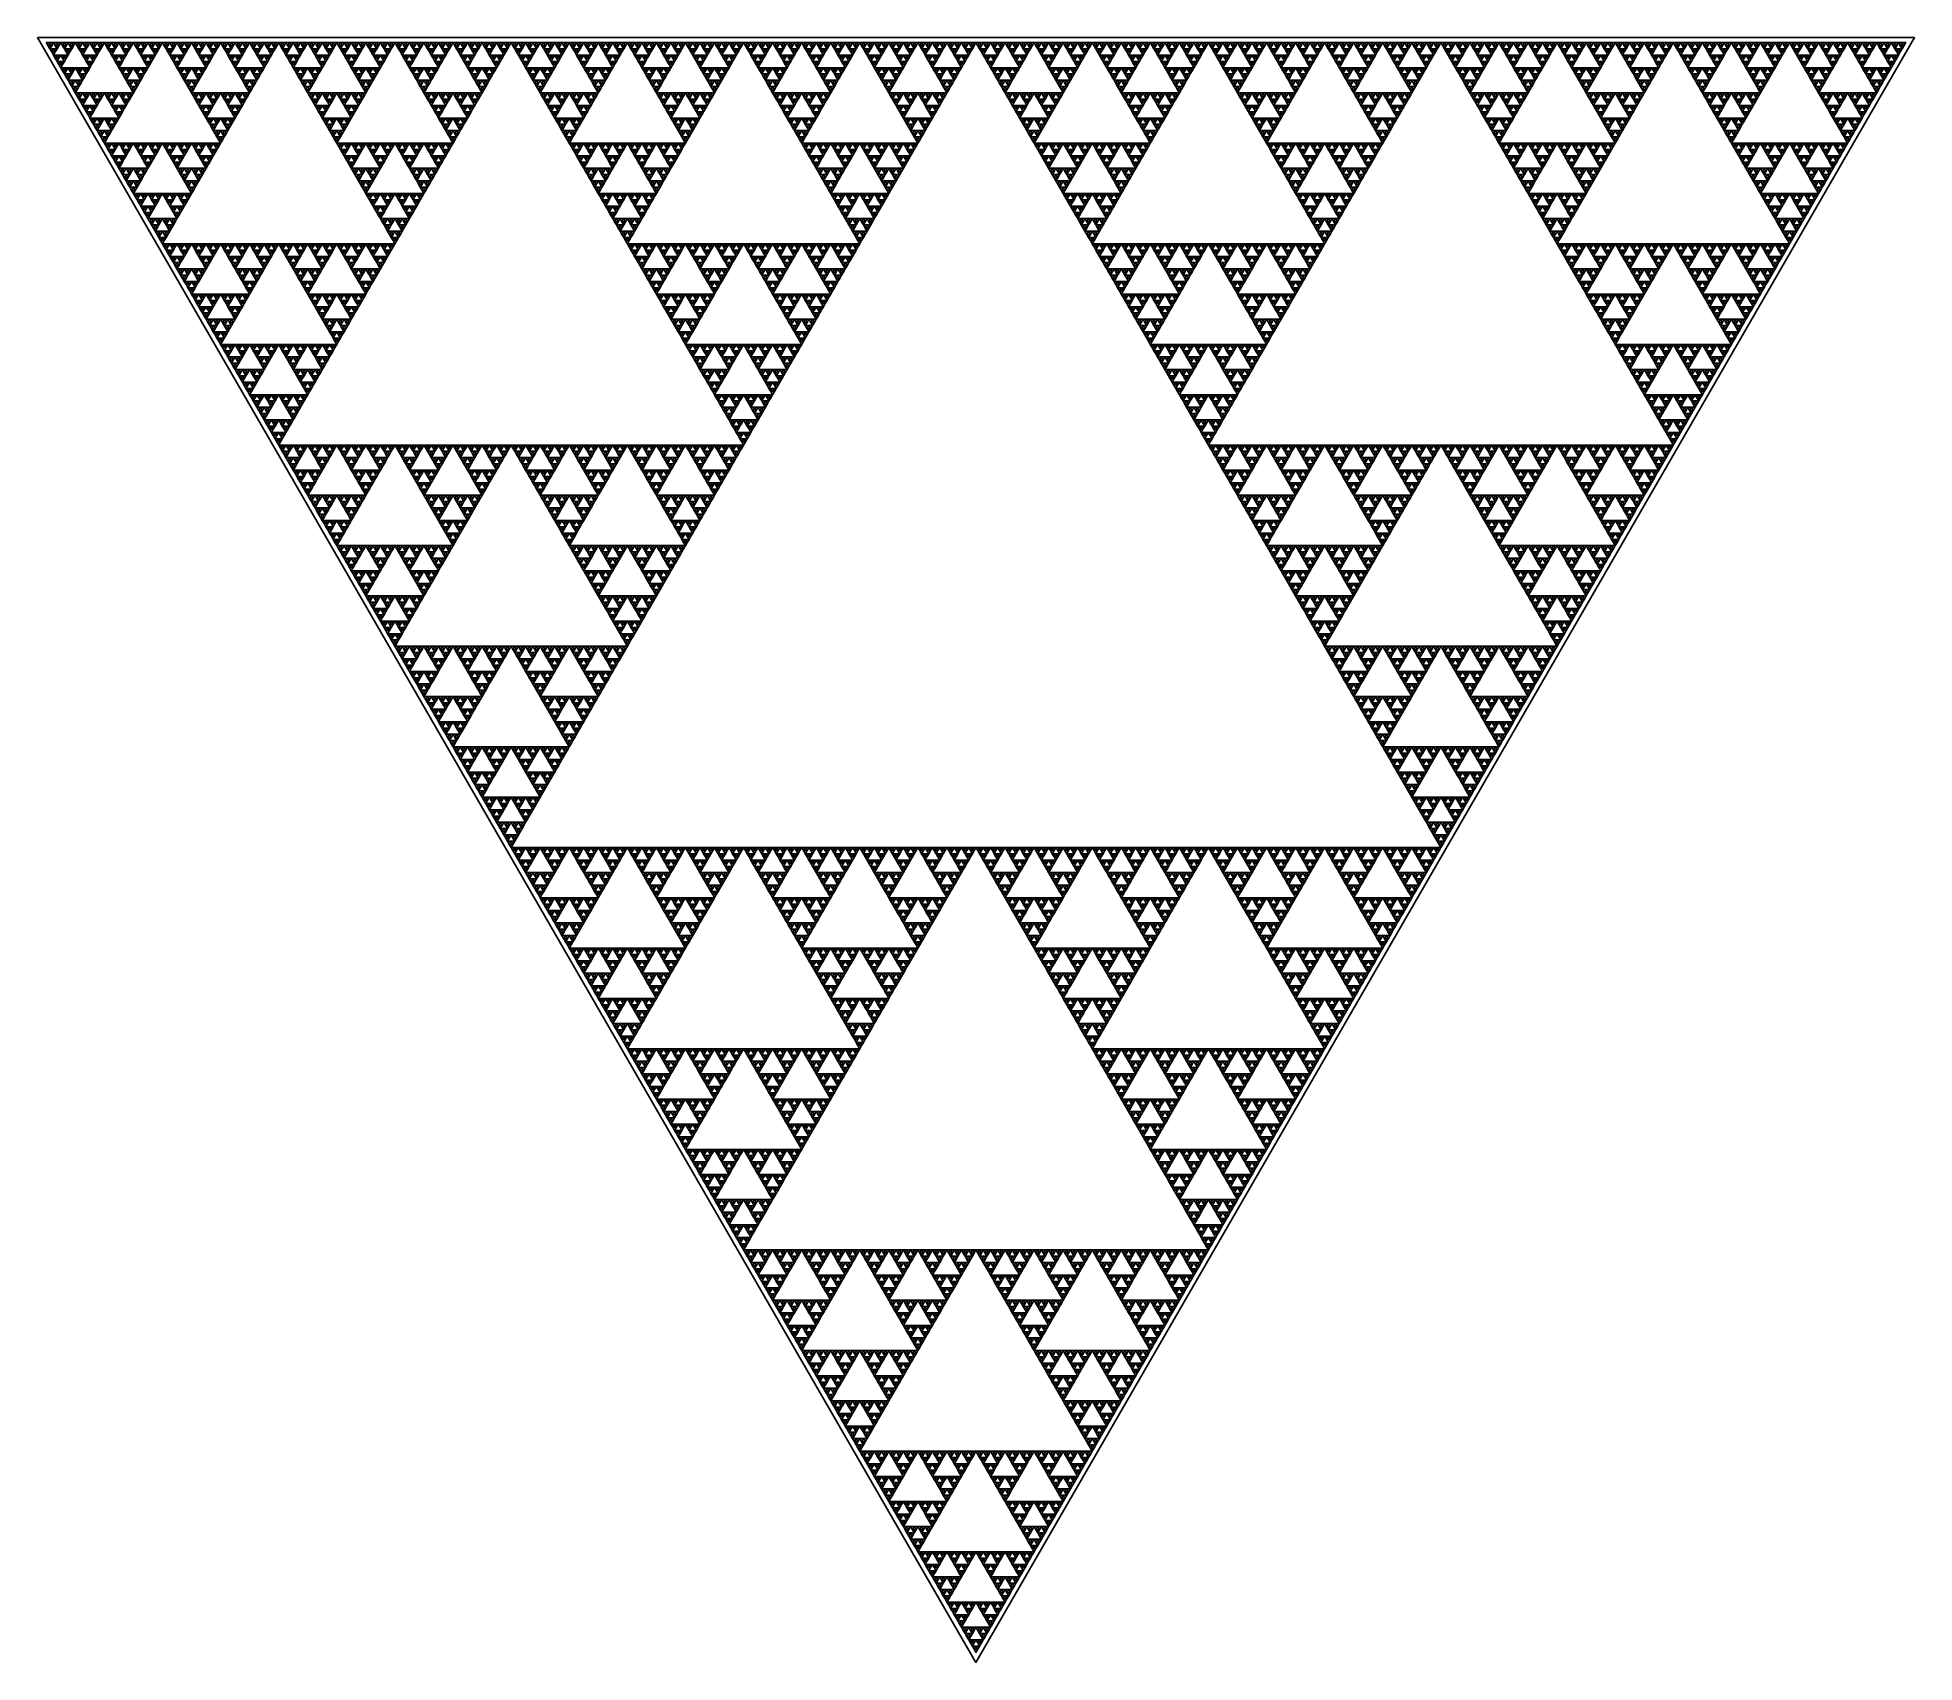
# Model space of a CAD drawing. Extents: x 0 to 1120, y 627 to 1597.
import ezdxf

# ---------------------------------------------------------------- set-up
doc = ezdxf.new("R2010")
doc.units = 0
doc.layers.get('0').update_dxf_attribs({"linetype": 'CONTINUOUS'})

msp = doc.modelspace()

# ---------------------------------------------------------------- linework, layer by layer
at = {"color": 1}
msp.add_lwpolyline([(0, 1597), (1120, 1597), (560, 627.052)], close=True, dxfattribs=at)
at = {"color": 3}
for points in [[(5.196, 1594), (7.363, 1594), (6.28, 1592.123)], [(6.28, 1592.123), (8.447, 1592.123), (7.363, 1590.246)], [(7.363, 1594), (9.531, 1594), (8.447, 1592.123)], [(9.531, 1594), (11.698, 1594), (10.614, 1592.123)], [(10.614, 1592.123), (12.781, 1592.123), (11.698, 1590.246)], [(11.698, 1594), (13.865, 1594), (12.781, 1592.123)], [(13.865, 1594), (16.032, 1594), (14.949, 1592.123)], [(14.949, 1592.123), (17.116, 1592.123), (16.032, 1590.246)], [(16.032, 1594), (18.199, 1594), (17.116, 1592.123)], [(18.199, 1594), (20.367, 1594), (19.283, 1592.123)], [(19.283, 1592.123), (21.45, 1592.123), (20.367, 1590.246)], [(20.367, 1594), (22.534, 1594), (21.45, 1592.123)], [(22.534, 1594), (24.701, 1594), (23.617, 1592.123)], [(23.617, 1592.123), (25.785, 1592.123), (24.701, 1590.246)], [(24.701, 1594), (26.868, 1594), (25.785, 1592.123)], [(26.868, 1594), (29.035, 1594), (27.952, 1592.123)], [(27.952, 1592.123), (30.119, 1592.123), (29.035, 1590.246)], [(29.035, 1594), (31.203, 1594), (30.119, 1592.123)], [(31.203, 1594), (33.37, 1594), (32.286, 1592.123)], [(32.286, 1592.123), (34.453, 1592.123), (33.37, 1590.246)], [(33.37, 1594), (35.537, 1594), (34.453, 1592.123)], [(35.537, 1594), (37.704, 1594), (36.621, 1592.123)], [(36.621, 1592.123), (38.788, 1592.123), (37.704, 1590.246)], [(37.704, 1594), (39.871, 1594), (38.788, 1592.123)], [(39.871, 1594), (42.039, 1594), (40.955, 1592.123)], [(40.955, 1592.123), (43.122, 1592.123), (42.039, 1590.246)], [(42.039, 1594), (44.206, 1594), (43.122, 1592.123)], [(44.206, 1594), (46.373, 1594), (45.289, 1592.123)], [(45.289, 1592.123), (47.457, 1592.123), (46.373, 1590.246)], [(46.373, 1594), (48.54, 1594), (47.457, 1592.123)], [(48.54, 1594), (50.707, 1594), (49.624, 1592.123)], [(49.624, 1592.123), (51.791, 1592.123), (50.707, 1590.246)], [(50.707, 1594), (52.875, 1594), (51.791, 1592.123)], [(52.875, 1594), (55.042, 1594), (53.958, 1592.123)], [(53.958, 1592.123), (56.125, 1592.123), (55.042, 1590.246)], [(55.042, 1594), (57.209, 1594), (56.125, 1592.123)], [(57.209, 1594), (59.376, 1594), (58.293, 1592.123)], [(58.293, 1592.123), (60.46, 1592.123), (59.376, 1590.246)], [(59.376, 1594), (61.543, 1594), (60.46, 1592.123)], [(61.543, 1594), (63.711, 1594), (62.627, 1592.123)], [(62.627, 1592.123), (64.794, 1592.123), (63.711, 1590.246)], [(63.711, 1594), (65.878, 1594), (64.794, 1592.123)], [(65.878, 1594), (68.045, 1594), (66.961, 1592.123)], [(66.961, 1592.123), (69.129, 1592.123), (68.045, 1590.246)], [(68.045, 1594), (70.212, 1594), (69.129, 1592.123)], [(70.212, 1594), (72.379, 1594), (71.296, 1592.123)], [(71.296, 1592.123), (73.463, 1592.123), (72.379, 1590.246)], [(72.379, 1594), (74.547, 1594), (73.463, 1592.123)], [(74.547, 1594), (76.714, 1594), (75.63, 1592.123)], [(75.63, 1592.123), (77.797, 1592.123), (76.714, 1590.246)], [(76.714, 1594), (78.881, 1594), (77.797, 1592.123)], [(78.881, 1594), (81.048, 1594), (79.965, 1592.123)], [(79.965, 1592.123), (82.132, 1592.123), (81.048, 1590.246)], [(81.048, 1594), (83.215, 1594), (82.132, 1592.123)], [(83.215, 1594), (85.383, 1594), (84.299, 1592.123)], [(84.299, 1592.123), (86.466, 1592.123), (85.383, 1590.246)], [(85.383, 1594), (87.55, 1594), (86.466, 1592.123)], [(87.55, 1594), (89.717, 1594), (88.633, 1592.123)], [(88.633, 1592.123), (90.801, 1592.123), (89.717, 1590.246)], [(89.717, 1594), (91.884, 1594), (90.801, 1592.123)], [(91.884, 1594), (94.051, 1594), (92.968, 1592.123)], [(92.968, 1592.123), (95.135, 1592.123), (94.051, 1590.246)], [(94.051, 1594), (96.219, 1594), (95.135, 1592.123)], [(96.219, 1594), (98.386, 1594), (97.302, 1592.123)], [(97.302, 1592.123), (99.469, 1592.123), (98.386, 1590.246)], [(98.386, 1594), (100.553, 1594), (99.469, 1592.123)], [(100.553, 1594), (102.72, 1594), (101.637, 1592.123)], [(101.637, 1592.123), (103.804, 1592.123), (102.72, 1590.246)], [(102.72, 1594), (104.887, 1594), (103.804, 1592.123)], [(104.887, 1594), (107.055, 1594), (105.971, 1592.123)], [(105.971, 1592.123), (108.138, 1592.123), (107.055, 1590.246)], [(107.055, 1594), (109.222, 1594), (108.138, 1592.123)], [(109.222, 1594), (111.389, 1594), (110.305, 1592.123)], [(110.305, 1592.123), (112.473, 1592.123), (111.389, 1590.246)], [(111.389, 1594), (113.556, 1594), (112.473, 1592.123)], [(113.556, 1594), (115.723, 1594), (114.64, 1592.123)], [(114.64, 1592.123), (116.807, 1592.123), (115.723, 1590.246)], [(115.723, 1594), (117.891, 1594), (116.807, 1592.123)], [(117.891, 1594), (120.058, 1594), (118.974, 1592.123)], [(118.974, 1592.123), (121.141, 1592.123), (120.058, 1590.246)], [(120.058, 1594), (122.225, 1594), (121.141, 1592.123)], [(122.225, 1594), (124.392, 1594), (123.309, 1592.123)], [(123.309, 1592.123), (125.476, 1592.123), (124.392, 1590.246)], [(124.392, 1594), (126.559, 1594), (125.476, 1592.123)], [(126.559, 1594), (128.727, 1594), (127.643, 1592.123)], [(127.643, 1592.123), (129.81, 1592.123), (128.727, 1590.246)], [(128.727, 1594), (130.894, 1594), (129.81, 1592.123)], [(130.894, 1594), (133.061, 1594), (131.978, 1592.123)], [(131.978, 1592.123), (134.145, 1592.123), (133.061, 1590.246)], [(133.061, 1594), (135.228, 1594), (134.145, 1592.123)], [(135.228, 1594), (137.396, 1594), (136.312, 1592.123)], [(136.312, 1592.123), (138.479, 1592.123), (137.396, 1590.246)], [(137.396, 1594), (139.563, 1594), (138.479, 1592.123)], [(139.563, 1594), (141.73, 1594), (140.646, 1592.123)], [(140.646, 1592.123), (142.814, 1592.123), (141.73, 1590.246)], [(141.73, 1594), (143.897, 1594), (142.814, 1592.123)], [(143.897, 1594), (146.064, 1594), (144.981, 1592.123)], [(144.981, 1592.123), (147.148, 1592.123), (146.064, 1590.246)], [(146.064, 1594), (148.232, 1594), (147.148, 1592.123)], [(148.232, 1594), (150.399, 1594), (149.315, 1592.123)], [(149.315, 1592.123), (151.482, 1592.123), (150.399, 1590.246)], [(150.399, 1594), (152.566, 1594), (151.482, 1592.123)], [(152.566, 1594), (154.733, 1594), (153.65, 1592.123)], [(153.65, 1592.123), (155.817, 1592.123), (154.733, 1590.246)], [(154.733, 1594), (156.9, 1594), (155.817, 1592.123)], [(156.9, 1594), (159.068, 1594), (157.984, 1592.123)], [(157.984, 1592.123), (160.151, 1592.123), (159.068, 1590.246)], [(159.068, 1594), (161.235, 1594), (160.151, 1592.123)], [(161.235, 1594), (163.402, 1594), (162.318, 1592.123)], [(162.318, 1592.123), (164.486, 1592.123), (163.402, 1590.246)], [(163.402, 1594), (165.569, 1594), (164.486, 1592.123)], [(165.569, 1594), (167.736, 1594), (166.653, 1592.123)], [(166.653, 1592.123), (168.82, 1592.123), (167.736, 1590.246)], [(167.736, 1594), (169.904, 1594), (168.82, 1592.123)], [(169.904, 1594), (172.071, 1594), (170.987, 1592.123)], [(170.987, 1592.123), (173.154, 1592.123), (172.071, 1590.246)], [(172.071, 1594), (174.238, 1594), (173.154, 1592.123)], [(174.238, 1594), (176.405, 1594), (175.322, 1592.123)], [(175.322, 1592.123), (177.489, 1592.123), (176.405, 1590.246)], [(176.405, 1594), (178.572, 1594), (177.489, 1592.123)], [(178.572, 1594), (180.74, 1594), (179.656, 1592.123)], [(179.656, 1592.123), (181.823, 1592.123), (180.74, 1590.246)], [(180.74, 1594), (182.907, 1594), (181.823, 1592.123)], [(182.907, 1594), (185.074, 1594), (183.99, 1592.123)], [(183.99, 1592.123), (186.158, 1592.123), (185.074, 1590.246)], [(185.074, 1594), (187.241, 1594), (186.158, 1592.123)], [(187.241, 1594), (189.408, 1594), (188.325, 1592.123)], [(188.325, 1592.123), (190.492, 1592.123), (189.408, 1590.246)], [(189.408, 1594), (191.576, 1594), (190.492, 1592.123)], [(191.576, 1594), (193.743, 1594), (192.659, 1592.123)], [(192.659, 1592.123), (194.826, 1592.123), (193.743, 1590.246)], [(193.743, 1594), (195.91, 1594), (194.826, 1592.123)], [(195.91, 1594), (198.077, 1594), (196.994, 1592.123)], [(196.994, 1592.123), (199.161, 1592.123), (198.077, 1590.246)], [(198.077, 1594), (200.244, 1594), (199.161, 1592.123)], [(200.244, 1594), (202.412, 1594), (201.328, 1592.123)], [(201.328, 1592.123), (203.495, 1592.123), (202.412, 1590.246)], [(202.412, 1594), (204.579, 1594), (203.495, 1592.123)], [(204.579, 1594), (206.746, 1594), (205.662, 1592.123)], [(205.662, 1592.123), (207.83, 1592.123), (206.746, 1590.246)], [(206.746, 1594), (208.913, 1594), (207.83, 1592.123)], [(208.913, 1594), (211.08, 1594), (209.997, 1592.123)], [(209.997, 1592.123), (212.164, 1592.123), (211.08, 1590.246)], [(211.08, 1594), (213.248, 1594), (212.164, 1592.123)], [(213.248, 1594), (215.415, 1594), (214.331, 1592.123)], [(214.331, 1592.123), (216.498, 1592.123), (215.415, 1590.246)], [(215.415, 1594), (217.582, 1594), (216.498, 1592.123)], [(217.582, 1594), (219.749, 1594), (218.666, 1592.123)], [(218.666, 1592.123), (220.833, 1592.123), (219.749, 1590.246)], [(219.749, 1594), (221.916, 1594), (220.833, 1592.123)], [(221.916, 1594), (224.084, 1594), (223, 1592.123)], [(223, 1592.123), (225.167, 1592.123), (224.084, 1590.246)], [(224.084, 1594), (226.251, 1594), (225.167, 1592.123)], [(226.251, 1594), (228.418, 1594), (227.334, 1592.123)], [(227.334, 1592.123), (229.502, 1592.123), (228.418, 1590.246)], [(228.418, 1594), (230.585, 1594), (229.502, 1592.123)], [(230.585, 1594), (232.752, 1594), (231.669, 1592.123)], [(231.669, 1592.123), (233.836, 1592.123), (232.752, 1590.246)], [(232.752, 1594), (234.92, 1594), (233.836, 1592.123)], [(234.92, 1594), (237.087, 1594), (236.003, 1592.123)], [(236.003, 1592.123), (238.17, 1592.123), (237.087, 1590.246)], [(237.087, 1594), (239.254, 1594), (238.17, 1592.123)], [(239.254, 1594), (241.421, 1594), (240.338, 1592.123)], [(240.338, 1592.123), (242.505, 1592.123), (241.421, 1590.246)], [(241.421, 1594), (243.588, 1594), (242.505, 1592.123)], [(243.588, 1594), (245.756, 1594), (244.672, 1592.123)], [(244.672, 1592.123), (246.839, 1592.123), (245.756, 1590.246)], [(245.756, 1594), (247.923, 1594), (246.839, 1592.123)], [(247.923, 1594), (250.09, 1594), (249.006, 1592.123)], [(249.006, 1592.123), (251.174, 1592.123), (250.09, 1590.246)], [(250.09, 1594), (252.257, 1594), (251.174, 1592.123)], [(252.257, 1594), (254.424, 1594), (253.341, 1592.123)], [(253.341, 1592.123), (255.508, 1592.123), (254.424, 1590.246)], [(254.424, 1594), (256.592, 1594), (255.508, 1592.123)], [(256.592, 1594), (258.759, 1594), (257.675, 1592.123)], [(257.675, 1592.123), (259.842, 1592.123), (258.759, 1590.246)], [(258.759, 1594), (260.926, 1594), (259.842, 1592.123)], [(260.926, 1594), (263.093, 1594), (262.01, 1592.123)], [(262.01, 1592.123), (264.177, 1592.123), (263.093, 1590.246)], [(263.093, 1594), (265.26, 1594), (264.177, 1592.123)], [(265.26, 1594), (267.428, 1594), (266.344, 1592.123)], [(266.344, 1592.123), (268.511, 1592.123), (267.428, 1590.246)], [(267.428, 1594), (269.595, 1594), (268.511, 1592.123)], [(269.595, 1594), (271.762, 1594), (270.678, 1592.123)], [(270.678, 1592.123), (272.846, 1592.123), (271.762, 1590.246)], [(271.762, 1594), (273.929, 1594), (272.846, 1592.123)], [(273.929, 1594), (276.096, 1594), (275.013, 1592.123)], [(275.013, 1592.123), (277.18, 1592.123), (276.096, 1590.246)], [(276.096, 1594), (278.264, 1594), (277.18, 1592.123)], [(278.264, 1594), (280.431, 1594), (279.347, 1592.123)], [(279.347, 1592.123), (281.514, 1592.123), (280.431, 1590.246)], [(280.431, 1594), (282.598, 1594), (281.514, 1592.123)], [(282.598, 1594), (284.765, 1594), (283.682, 1592.123)], [(283.682, 1592.123), (285.849, 1592.123), (284.765, 1590.246)], [(284.765, 1594), (286.932, 1594), (285.849, 1592.123)], [(286.932, 1594), (289.1, 1594), (288.016, 1592.123)], [(288.016, 1592.123), (290.183, 1592.123), (289.1, 1590.246)], [(289.1, 1594), (291.267, 1594), (290.183, 1592.123)], [(291.267, 1594), (293.434, 1594), (292.35, 1592.123)], [(292.35, 1592.123), (294.518, 1592.123), (293.434, 1590.246)], [(293.434, 1594), (295.601, 1594), (294.518, 1592.123)], [(295.601, 1594), (297.768, 1594), (296.685, 1592.123)], [(296.685, 1592.123), (298.852, 1592.123), (297.768, 1590.246)], [(297.768, 1594), (299.936, 1594), (298.852, 1592.123)], [(299.936, 1594), (302.103, 1594), (301.019, 1592.123)], [(301.019, 1592.123), (303.187, 1592.123), (302.103, 1590.246)], [(302.103, 1594), (304.27, 1594), (303.187, 1592.123)], [(304.27, 1594), (306.437, 1594), (305.354, 1592.123)], [(305.354, 1592.123), (307.521, 1592.123), (306.437, 1590.246)], [(306.437, 1594), (308.605, 1594), (307.521, 1592.123)], [(308.605, 1594), (310.772, 1594), (309.688, 1592.123)], [(309.688, 1592.123), (311.855, 1592.123), (310.772, 1590.246)], [(310.772, 1594), (312.939, 1594), (311.855, 1592.123)], [(312.939, 1594), (315.106, 1594), (314.023, 1592.123)], [(314.023, 1592.123), (316.19, 1592.123), (315.106, 1590.246)], [(315.106, 1594), (317.273, 1594), (316.19, 1592.123)], [(317.273, 1594), (319.441, 1594), (318.357, 1592.123)], [(318.357, 1592.123), (320.524, 1592.123), (319.441, 1590.246)], [(319.441, 1594), (321.608, 1594), (320.524, 1592.123)], [(321.608, 1594), (323.775, 1594), (322.691, 1592.123)], [(322.691, 1592.123), (324.859, 1592.123), (323.775, 1590.246)], [(323.775, 1594), (325.942, 1594), (324.859, 1592.123)], [(325.942, 1594), (328.109, 1594), (327.026, 1592.123)], [(327.026, 1592.123), (329.193, 1592.123), (328.109, 1590.246)], [(328.109, 1594), (330.277, 1594), (329.193, 1592.123)], [(330.277, 1594), (332.444, 1594), (331.36, 1592.123)], [(331.36, 1592.123), (333.527, 1592.123), (332.444, 1590.246)], [(332.444, 1594), (334.611, 1594), (333.527, 1592.123)], [(334.611, 1594), (336.778, 1594), (335.695, 1592.123)], [(335.695, 1592.123), (337.862, 1592.123), (336.778, 1590.246)], [(336.778, 1594), (338.945, 1594), (337.862, 1592.123)], [(338.945, 1594), (341.113, 1594), (340.029, 1592.123)], [(340.029, 1592.123), (342.196, 1592.123), (341.113, 1590.246)], [(341.113, 1594), (343.28, 1594), (342.196, 1592.123)], [(343.28, 1594), (345.447, 1594), (344.363, 1592.123)], [(344.363, 1592.123), (346.531, 1592.123), (345.447, 1590.246)], [(345.447, 1594), (347.614, 1594), (346.531, 1592.123)], [(347.614, 1594), (349.781, 1594), (348.698, 1592.123)], [(348.698, 1592.123), (350.865, 1592.123), (349.781, 1590.246)], [(349.781, 1594), (351.949, 1594), (350.865, 1592.123)], [(351.949, 1594), (354.116, 1594), (353.032, 1592.123)], [(353.032, 1592.123), (355.199, 1592.123), (354.116, 1590.246)], [(354.116, 1594), (356.283, 1594), (355.199, 1592.123)], [(356.283, 1594), (358.45, 1594), (357.367, 1592.123)], [(357.367, 1592.123), (359.534, 1592.123), (358.45, 1590.246)], [(358.45, 1594), (360.617, 1594), (359.534, 1592.123)], [(360.617, 1594), (362.785, 1594), (361.701, 1592.123)], [(361.701, 1592.123), (363.868, 1592.123), (362.785, 1590.246)], [(362.785, 1594), (364.952, 1594), (363.868, 1592.123)], [(364.952, 1594), (367.119, 1594), (366.035, 1592.123)], [(366.035, 1592.123), (368.203, 1592.123), (367.119, 1590.246)], [(367.119, 1594), (369.286, 1594), (368.203, 1592.123)], [(369.286, 1594), (371.453, 1594), (370.37, 1592.123)], [(370.37, 1592.123), (372.537, 1592.123), (371.453, 1590.246)], [(371.453, 1594), (373.621, 1594), (372.537, 1592.123)], [(373.621, 1594), (375.788, 1594), (374.704, 1592.123)], [(374.704, 1592.123), (376.871, 1592.123), (375.788, 1590.246)], [(375.788, 1594), (377.955, 1594), (376.871, 1592.123)], [(377.955, 1594), (380.122, 1594), (379.039, 1592.123)], [(379.039, 1592.123), (381.206, 1592.123), (380.122, 1590.246)], [(380.122, 1594), (382.289, 1594), (381.206, 1592.123)], [(382.289, 1594), (384.457, 1594), (383.373, 1592.123)], [(383.373, 1592.123), (385.54, 1592.123), (384.457, 1590.246)], [(384.457, 1594), (386.624, 1594), (385.54, 1592.123)], [(386.624, 1594), (388.791, 1594), (387.707, 1592.123)], [(387.707, 1592.123), (389.875, 1592.123), (388.791, 1590.246)], [(388.791, 1594), (390.958, 1594), (389.875, 1592.123)], [(390.958, 1594), (393.125, 1594), (392.042, 1592.123)], [(392.042, 1592.123), (394.209, 1592.123), (393.125, 1590.246)], [(393.125, 1594), (395.293, 1594), (394.209, 1592.123)], [(395.293, 1594), (397.46, 1594), (396.376, 1592.123)], [(396.376, 1592.123), (398.543, 1592.123), (397.46, 1590.246)], [(397.46, 1594), (399.627, 1594), (398.543, 1592.123)], [(399.627, 1594), (401.794, 1594), (400.711, 1592.123)], [(400.711, 1592.123), (402.878, 1592.123), (401.794, 1590.246)], [(401.794, 1594), (403.961, 1594), (402.878, 1592.123)], [(403.961, 1594), (406.129, 1594), (405.045, 1592.123)], [(405.045, 1592.123), (407.212, 1592.123), (406.129, 1590.246)], [(406.129, 1594), (408.296, 1594), (407.212, 1592.123)], [(408.296, 1594), (410.463, 1594), (409.379, 1592.123)], [(409.379, 1592.123), (411.547, 1592.123), (410.463, 1590.246)], [(410.463, 1594), (412.63, 1594), (411.547, 1592.123)], [(412.63, 1594), (414.797, 1594), (413.714, 1592.123)], [(413.714, 1592.123), (415.881, 1592.123), (414.797, 1590.246)], [(414.797, 1594), (416.965, 1594), (415.881, 1592.123)], [(416.965, 1594), (419.132, 1594), (418.048, 1592.123)], [(418.048, 1592.123), (420.215, 1592.123), (419.132, 1590.246)], [(419.132, 1594), (421.299, 1594), (420.215, 1592.123)], [(421.299, 1594), (423.466, 1594), (422.383, 1592.123)], [(422.383, 1592.123), (424.55, 1592.123), (423.466, 1590.246)], [(423.466, 1594), (425.633, 1594), (424.55, 1592.123)], [(425.633, 1594), (427.801, 1594), (426.717, 1592.123)], [(426.717, 1592.123), (428.884, 1592.123), (427.801, 1590.246)], [(427.801, 1594), (429.968, 1594), (428.884, 1592.123)], [(429.968, 1594), (432.135, 1594), (431.051, 1592.123)], [(431.051, 1592.123), (433.219, 1592.123), (432.135, 1590.246)], [(432.135, 1594), (434.302, 1594), (433.219, 1592.123)], [(434.302, 1594), (436.469, 1594), (435.386, 1592.123)], [(435.386, 1592.123), (437.553, 1592.123), (436.469, 1590.246)], [(436.469, 1594), (438.637, 1594), (437.553, 1592.123)], [(438.637, 1594), (440.804, 1594), (439.72, 1592.123)], [(439.72, 1592.123), (441.887, 1592.123), (440.804, 1590.246)], [(440.804, 1594), (442.971, 1594), (441.887, 1592.123)], [(442.971, 1594), (445.138, 1594), (444.055, 1592.123)], [(444.055, 1592.123), (446.222, 1592.123), (445.138, 1590.246)], [(445.138, 1594), (447.305, 1594), (446.222, 1592.123)], [(447.305, 1594), (449.473, 1594), (448.389, 1592.123)], [(448.389, 1592.123), (450.556, 1592.123), (449.473, 1590.246)], [(449.473, 1594), (451.64, 1594), (450.556, 1592.123)], [(451.64, 1594), (453.807, 1594), (452.723, 1592.123)], [(452.723, 1592.123), (454.891, 1592.123), (453.807, 1590.246)], [(453.807, 1594), (455.974, 1594), (454.891, 1592.123)], [(455.974, 1594), (458.141, 1594), (457.058, 1592.123)], [(457.058, 1592.123), (459.225, 1592.123), (458.141, 1590.246)], [(458.141, 1594), (460.309, 1594), (459.225, 1592.123)], [(460.309, 1594), (462.476, 1594), (461.392, 1592.123)], [(461.392, 1592.123), (463.559, 1592.123), (462.476, 1590.246)], [(462.476, 1594), (464.643, 1594), (463.559, 1592.123)], [(464.643, 1594), (466.81, 1594), (465.727, 1592.123)], [(465.727, 1592.123), (467.894, 1592.123), (466.81, 1590.246)], [(466.81, 1594), (468.977, 1594), (467.894, 1592.123)], [(468.977, 1594), (471.145, 1594), (470.061, 1592.123)], [(470.061, 1592.123), (472.228, 1592.123), (471.145, 1590.246)], [(471.145, 1594), (473.312, 1594), (472.228, 1592.123)], [(473.312, 1594), (475.479, 1594), (474.396, 1592.123)], [(474.396, 1592.123), (476.563, 1592.123), (475.479, 1590.246)], [(475.479, 1594), (477.646, 1594), (476.563, 1592.123)], [(477.646, 1594), (479.814, 1594), (478.73, 1592.123)], [(478.73, 1592.123), (480.897, 1592.123), (479.814, 1590.246)], [(479.814, 1594), (481.981, 1594), (480.897, 1592.123)], [(481.981, 1594), (484.148, 1594), (483.064, 1592.123)], [(483.064, 1592.123), (485.232, 1592.123), (484.148, 1590.246)], [(484.148, 1594), (486.315, 1594), (485.232, 1592.123)], [(486.315, 1594), (488.482, 1594), (487.399, 1592.123)], [(487.399, 1592.123), (489.566, 1592.123), (488.482, 1590.246)], [(488.482, 1594), (490.65, 1594), (489.566, 1592.123)], [(490.65, 1594), (492.817, 1594), (491.733, 1592.123)], [(491.733, 1592.123), (493.9, 1592.123), (492.817, 1590.246)], [(492.817, 1594), (494.984, 1594), (493.9, 1592.123)], [(494.984, 1594), (497.151, 1594), (496.068, 1592.123)], [(496.068, 1592.123), (498.235, 1592.123), (497.151, 1590.246)], [(497.151, 1594), (499.318, 1594), (498.235, 1592.123)], [(499.318, 1594), (501.486, 1594), (500.402, 1592.123)], [(500.402, 1592.123), (502.569, 1592.123), (501.486, 1590.246)], [(501.486, 1594), (503.653, 1594), (502.569, 1592.123)], [(503.653, 1594), (505.82, 1594), (504.736, 1592.123)], [(504.736, 1592.123), (506.904, 1592.123), (505.82, 1590.246)], [(505.82, 1594), (507.987, 1594), (506.904, 1592.123)], [(507.987, 1594), (510.154, 1594), (509.071, 1592.123)], [(509.071, 1592.123), (511.238, 1592.123), (510.154, 1590.246)], [(510.154, 1594), (512.322, 1594), (511.238, 1592.123)], [(512.322, 1594), (514.489, 1594), (513.405, 1592.123)], [(513.405, 1592.123), (515.572, 1592.123), (514.489, 1590.246)], [(514.489, 1594), (516.656, 1594), (515.572, 1592.123)], [(516.656, 1594), (518.823, 1594), (517.74, 1592.123)], [(517.74, 1592.123), (519.907, 1592.123), (518.823, 1590.246)], [(518.823, 1594), (520.99, 1594), (519.907, 1592.123)], [(520.99, 1594), (523.158, 1594), (522.074, 1592.123)], [(522.074, 1592.123), (524.241, 1592.123), (523.158, 1590.246)], [(523.158, 1594), (525.325, 1594), (524.241, 1592.123)], [(525.325, 1594), (527.492, 1594), (526.408, 1592.123)], [(526.408, 1592.123), (528.576, 1592.123), (527.492, 1590.246)], [(527.492, 1594), (529.659, 1594), (528.576, 1592.123)], [(529.659, 1594), (531.826, 1594), (530.743, 1592.123)], [(530.743, 1592.123), (532.91, 1592.123), (531.826, 1590.246)], [(531.826, 1594), (533.994, 1594), (532.91, 1592.123)], [(533.994, 1594), (536.161, 1594), (535.077, 1592.123)], [(535.077, 1592.123), (537.244, 1592.123), (536.161, 1590.246)], [(536.161, 1594), (538.328, 1594), (537.244, 1592.123)], [(538.328, 1594), (540.495, 1594), (539.412, 1592.123)], [(539.412, 1592.123), (541.579, 1592.123), (540.495, 1590.246)], [(540.495, 1594), (542.662, 1594), (541.579, 1592.123)], [(542.662, 1594), (544.83, 1594), (543.746, 1592.123)], [(543.746, 1592.123), (545.913, 1592.123), (544.83, 1590.246)], [(544.83, 1594), (546.997, 1594), (545.913, 1592.123)], [(546.997, 1594), (549.164, 1594), (548.08, 1592.123)], [(548.08, 1592.123), (550.248, 1592.123), (549.164, 1590.246)], [(549.164, 1594), (551.331, 1594), (550.248, 1592.123)], [(551.331, 1594), (553.498, 1594), (552.415, 1592.123)], [(552.415, 1592.123), (554.582, 1592.123), (553.498, 1590.246)], [(553.498, 1594), (555.666, 1594), (554.582, 1592.123)], [(555.666, 1594), (557.833, 1594), (556.749, 1592.123)], [(556.749, 1592.123), (558.916, 1592.123), (557.833, 1590.246)], [(557.833, 1594), (560, 1594), (558.916, 1592.123)], [(560, 1594), (562.167, 1594), (561.084, 1592.123)], [(561.084, 1592.123), (563.251, 1592.123), (562.167, 1590.246)], [(562.167, 1594), (564.334, 1594), (563.251, 1592.123)], [(564.334, 1594), (566.502, 1594), (565.418, 1592.123)], [(565.418, 1592.123), (567.585, 1592.123), (566.502, 1590.246)], [(566.502, 1594), (568.669, 1594), (567.585, 1592.123)], [(568.669, 1594), (570.836, 1594), (569.752, 1592.123)], [(569.752, 1592.123), (571.92, 1592.123), (570.836, 1590.246)], [(570.836, 1594), (573.003, 1594), (571.92, 1592.123)], [(573.003, 1594), (575.17, 1594), (574.087, 1592.123)], [(574.087, 1592.123), (576.254, 1592.123), (575.17, 1590.246)], [(575.17, 1594), (577.338, 1594), (576.254, 1592.123)], [(577.338, 1594), (579.505, 1594), (578.421, 1592.123)], [(578.421, 1592.123), (580.588, 1592.123), (579.505, 1590.246)], [(579.505, 1594), (581.672, 1594), (580.588, 1592.123)], [(581.672, 1594), (583.839, 1594), (582.756, 1592.123)], [(582.756, 1592.123), (584.923, 1592.123), (583.839, 1590.246)], [(583.839, 1594), (586.006, 1594), (584.923, 1592.123)], [(586.006, 1594), (588.174, 1594), (587.09, 1592.123)], [(587.09, 1592.123), (589.257, 1592.123), (588.174, 1590.246)], [(588.174, 1594), (590.341, 1594), (589.257, 1592.123)], [(590.341, 1594), (592.508, 1594), (591.424, 1592.123)], [(591.424, 1592.123), (593.592, 1592.123), (592.508, 1590.246)], [(592.508, 1594), (594.675, 1594), (593.592, 1592.123)], [(594.675, 1594), (596.842, 1594), (595.759, 1592.123)], [(595.759, 1592.123), (597.926, 1592.123), (596.842, 1590.246)], [(596.842, 1594), (599.01, 1594), (597.926, 1592.123)], [(599.01, 1594), (601.177, 1594), (600.093, 1592.123)], [(600.093, 1592.123), (602.26, 1592.123), (601.177, 1590.246)], [(601.177, 1594), (603.344, 1594), (602.26, 1592.123)], [(603.344, 1594), (605.511, 1594), (604.428, 1592.123)], [(604.428, 1592.123), (606.595, 1592.123), (605.511, 1590.246)], [(605.511, 1594), (607.678, 1594), (606.595, 1592.123)], [(607.678, 1594), (609.846, 1594), (608.762, 1592.123)], [(608.762, 1592.123), (610.929, 1592.123), (609.846, 1590.246)], [(609.846, 1594), (612.013, 1594), (610.929, 1592.123)], [(612.013, 1594), (614.18, 1594), (613.096, 1592.123)], [(613.096, 1592.123), (615.264, 1592.123), (614.18, 1590.246)], [(614.18, 1594), (616.347, 1594), (615.264, 1592.123)], [(616.347, 1594), (618.514, 1594), (617.431, 1592.123)], [(617.431, 1592.123), (619.598, 1592.123), (618.514, 1590.246)], [(618.514, 1594), (620.682, 1594), (619.598, 1592.123)], [(620.682, 1594), (622.849, 1594), (621.765, 1592.123)], [(621.765, 1592.123), (623.932, 1592.123), (622.849, 1590.246)], [(622.849, 1594), (625.016, 1594), (623.932, 1592.123)], [(625.016, 1594), (627.183, 1594), (626.1, 1592.123)], [(626.1, 1592.123), (628.267, 1592.123), (627.183, 1590.246)], [(627.183, 1594), (629.35, 1594), (628.267, 1592.123)], [(629.35, 1594), (631.518, 1594), (630.434, 1592.123)], [(630.434, 1592.123), (632.601, 1592.123), (631.518, 1590.246)], [(631.518, 1594), (633.685, 1594), (632.601, 1592.123)], [(633.685, 1594), (635.852, 1594), (634.768, 1592.123)], [(634.768, 1592.123), (636.936, 1592.123), (635.852, 1590.246)], [(635.852, 1594), (638.019, 1594), (636.936, 1592.123)], [(638.019, 1594), (640.186, 1594), (639.103, 1592.123)], [(639.103, 1592.123), (641.27, 1592.123), (640.186, 1590.246)], [(640.186, 1594), (642.354, 1594), (641.27, 1592.123)], [(642.354, 1594), (644.521, 1594), (643.437, 1592.123)], [(643.437, 1592.123), (645.604, 1592.123), (644.521, 1590.246)], [(644.521, 1594), (646.688, 1594), (645.604, 1592.123)], [(646.688, 1594), (648.855, 1594), (647.772, 1592.123)], [(647.772, 1592.123), (649.939, 1592.123), (648.855, 1590.246)], [(648.855, 1594), (651.023, 1594), (649.939, 1592.123)], [(651.023, 1594), (653.19, 1594), (652.106, 1592.123)], [(652.106, 1592.123), (654.273, 1592.123), (653.19, 1590.246)], [(653.19, 1594), (655.357, 1594), (654.273, 1592.123)], [(655.357, 1594), (657.524, 1594), (656.441, 1592.123)], [(656.441, 1592.123), (658.608, 1592.123), (657.524, 1590.246)], [(657.524, 1594), (659.691, 1594), (658.608, 1592.123)], [(659.691, 1594), (661.859, 1594), (660.775, 1592.123)], [(660.775, 1592.123), (662.942, 1592.123), (661.859, 1590.246)], [(661.859, 1594), (664.026, 1594), (662.942, 1592.123)], [(664.026, 1594), (666.193, 1594), (665.109, 1592.123)], [(665.109, 1592.123), (667.277, 1592.123), (666.193, 1590.246)], [(666.193, 1594), (668.36, 1594), (667.277, 1592.123)], [(668.36, 1594), (670.527, 1594), (669.444, 1592.123)], [(669.444, 1592.123), (671.611, 1592.123), (670.527, 1590.246)], [(670.527, 1594), (672.695, 1594), (671.611, 1592.123)], [(672.695, 1594), (674.862, 1594), (673.778, 1592.123)], [(673.778, 1592.123), (675.945, 1592.123), (674.862, 1590.246)], [(674.862, 1594), (677.029, 1594), (675.945, 1592.123)], [(677.029, 1594), (679.196, 1594), (678.113, 1592.123)], [(678.113, 1592.123), (680.28, 1592.123), (679.196, 1590.246)], [(679.196, 1594), (681.363, 1594), (680.28, 1592.123)], [(681.363, 1594), (683.531, 1594), (682.447, 1592.123)], [(682.447, 1592.123), (684.614, 1592.123), (683.531, 1590.246)], [(683.531, 1594), (685.698, 1594), (684.614, 1592.123)], [(685.698, 1594), (687.865, 1594), (686.781, 1592.123)], [(686.781, 1592.123), (688.949, 1592.123), (687.865, 1590.246)], [(687.865, 1594), (690.032, 1594), (688.949, 1592.123)], [(690.032, 1594), (692.199, 1594), (691.116, 1592.123)], [(691.116, 1592.123), (693.283, 1592.123), (692.199, 1590.246)], [(692.199, 1594), (694.367, 1594), (693.283, 1592.123)], [(694.367, 1594), (696.534, 1594), (695.45, 1592.123)], [(695.45, 1592.123), (697.617, 1592.123), (696.534, 1590.246)], [(696.534, 1594), (698.701, 1594), (697.617, 1592.123)], [(698.701, 1594), (700.868, 1594), (699.785, 1592.123)], [(699.785, 1592.123), (701.952, 1592.123), (700.868, 1590.246)], [(700.868, 1594), (703.035, 1594), (701.952, 1592.123)], [(703.035, 1594), (705.203, 1594), (704.119, 1592.123)], [(704.119, 1592.123), (706.286, 1592.123), (705.203, 1590.246)], [(705.203, 1594), (707.37, 1594), (706.286, 1592.123)], [(707.37, 1594), (709.537, 1594), (708.453, 1592.123)], [(708.453, 1592.123), (710.621, 1592.123), (709.537, 1590.246)], [(709.537, 1594), (711.704, 1594), (710.621, 1592.123)], [(711.704, 1594), (713.871, 1594), (712.788, 1592.123)], [(712.788, 1592.123), (714.955, 1592.123), (713.871, 1590.246)], [(713.871, 1594), (716.039, 1594), (714.955, 1592.123)], [(716.039, 1594), (718.206, 1594), (717.122, 1592.123)], [(717.122, 1592.123), (719.289, 1592.123), (718.206, 1590.246)], [(718.206, 1594), (720.373, 1594), (719.289, 1592.123)], [(720.373, 1594), (722.54, 1594), (721.457, 1592.123)], [(721.457, 1592.123), (723.624, 1592.123), (722.54, 1590.246)], [(722.54, 1594), (724.707, 1594), (723.624, 1592.123)], [(724.707, 1594), (726.875, 1594), (725.791, 1592.123)], [(725.791, 1592.123), (727.958, 1592.123), (726.875, 1590.246)], [(726.875, 1594), (729.042, 1594), (727.958, 1592.123)], [(729.042, 1594), (731.209, 1594), (730.125, 1592.123)], [(730.125, 1592.123), (732.293, 1592.123), (731.209, 1590.246)], [(731.209, 1594), (733.376, 1594), (732.293, 1592.123)], [(733.376, 1594), (735.543, 1594), (734.46, 1592.123)], [(734.46, 1592.123), (736.627, 1592.123), (735.543, 1590.246)], [(735.543, 1594), (737.711, 1594), (736.627, 1592.123)], [(737.711, 1594), (739.878, 1594), (738.794, 1592.123)], [(738.794, 1592.123), (740.961, 1592.123), (739.878, 1590.246)], [(739.878, 1594), (742.045, 1594), (740.961, 1592.123)], [(742.045, 1594), (744.212, 1594), (743.129, 1592.123)], [(743.129, 1592.123), (745.296, 1592.123), (744.212, 1590.246)], [(744.212, 1594), (746.379, 1594), (745.296, 1592.123)], [(746.379, 1594), (748.547, 1594), (747.463, 1592.123)], [(747.463, 1592.123), (749.63, 1592.123), (748.547, 1590.246)], [(748.547, 1594), (750.714, 1594), (749.63, 1592.123)], [(750.714, 1594), (752.881, 1594), (751.797, 1592.123)], [(751.797, 1592.123), (753.965, 1592.123), (752.881, 1590.246)], [(752.881, 1594), (755.048, 1594), (753.965, 1592.123)], [(755.048, 1594), (757.215, 1594), (756.132, 1592.123)], [(756.132, 1592.123), (758.299, 1592.123), (757.215, 1590.246)], [(757.215, 1594), (759.383, 1594), (758.299, 1592.123)], [(759.383, 1594), (761.55, 1594), (760.466, 1592.123)], [(760.466, 1592.123), (762.633, 1592.123), (761.55, 1590.246)], [(761.55, 1594), (763.717, 1594), (762.633, 1592.123)], [(763.717, 1594), (765.884, 1594), (764.801, 1592.123)], [(764.801, 1592.123), (766.968, 1592.123), (765.884, 1590.246)], [(765.884, 1594), (768.051, 1594), (766.968, 1592.123)], [(768.051, 1594), (770.219, 1594), (769.135, 1592.123)], [(769.135, 1592.123), (771.302, 1592.123), (770.219, 1590.246)], [(770.219, 1594), (772.386, 1594), (771.302, 1592.123)], [(772.386, 1594), (774.553, 1594), (773.469, 1592.123)], [(773.469, 1592.123), (775.637, 1592.123), (774.553, 1590.246)], [(774.553, 1594), (776.72, 1594), (775.637, 1592.123)], [(776.72, 1594), (778.887, 1594), (777.804, 1592.123)], [(777.804, 1592.123), (779.971, 1592.123), (778.887, 1590.246)], [(778.887, 1594), (781.055, 1594), (779.971, 1592.123)], [(781.055, 1594), (783.222, 1594), (782.138, 1592.123)], [(782.138, 1592.123), (784.305, 1592.123), (783.222, 1590.246)], [(783.222, 1594), (785.389, 1594), (784.305, 1592.123)], [(785.389, 1594), (787.556, 1594), (786.473, 1592.123)], [(786.473, 1592.123), (788.64, 1592.123), (787.556, 1590.246)], [(787.556, 1594), (789.723, 1594), (788.64, 1592.123)], [(789.723, 1594), (791.891, 1594), (790.807, 1592.123)], [(790.807, 1592.123), (792.974, 1592.123), (791.891, 1590.246)], [(791.891, 1594), (794.058, 1594), (792.974, 1592.123)], [(794.058, 1594), (796.225, 1594), (795.141, 1592.123)], [(795.141, 1592.123), (797.309, 1592.123), (796.225, 1590.246)], [(796.225, 1594), (798.392, 1594), (797.309, 1592.123)], [(798.392, 1594), (800.559, 1594), (799.476, 1592.123)], [(799.476, 1592.123), (801.643, 1592.123), (800.559, 1590.246)], [(800.559, 1594), (802.727, 1594), (801.643, 1592.123)], [(802.727, 1594), (804.894, 1594), (803.81, 1592.123)], [(803.81, 1592.123), (805.977, 1592.123), (804.894, 1590.246)], [(804.894, 1594), (807.061, 1594), (805.977, 1592.123)], [(807.061, 1594), (809.228, 1594), (808.145, 1592.123)], [(808.145, 1592.123), (810.312, 1592.123), (809.228, 1590.246)], [(809.228, 1594), (811.395, 1594), (810.312, 1592.123)], [(811.395, 1594), (813.563, 1594), (812.479, 1592.123)], [(812.479, 1592.123), (814.646, 1592.123), (813.563, 1590.246)], [(813.563, 1594), (815.73, 1594), (814.646, 1592.123)], [(815.73, 1594), (817.897, 1594), (816.813, 1592.123)], [(816.813, 1592.123), (818.981, 1592.123), (817.897, 1590.246)], [(817.897, 1594), (820.064, 1594), (818.981, 1592.123)], [(820.064, 1594), (822.232, 1594), (821.148, 1592.123)], [(821.148, 1592.123), (823.315, 1592.123), (822.232, 1590.246)], [(822.232, 1594), (824.399, 1594), (823.315, 1592.123)], [(824.399, 1594), (826.566, 1594), (825.482, 1592.123)], [(825.482, 1592.123), (827.65, 1592.123), (826.566, 1590.246)], [(826.566, 1594), (828.733, 1594), (827.65, 1592.123)], [(828.733, 1594), (830.9, 1594), (829.817, 1592.123)], [(829.817, 1592.123), (831.984, 1592.123), (830.9, 1590.246)], [(830.9, 1594), (833.068, 1594), (831.984, 1592.123)], [(833.068, 1594), (835.235, 1594), (834.151, 1592.123)], [(834.151, 1592.123), (836.318, 1592.123), (835.235, 1590.246)], [(835.235, 1594), (837.402, 1594), (836.318, 1592.123)], [(837.402, 1594), (839.569, 1594), (838.486, 1592.123)], [(838.486, 1592.123), (840.653, 1592.123), (839.569, 1590.246)], [(839.569, 1594), (841.736, 1594), (840.653, 1592.123)], [(841.736, 1594), (843.904, 1594), (842.82, 1592.123)], [(842.82, 1592.123), (844.987, 1592.123), (843.904, 1590.246)], [(843.904, 1594), (846.071, 1594), (844.987, 1592.123)], [(846.071, 1594), (848.238, 1594), (847.154, 1592.123)], [(847.154, 1592.123), (849.322, 1592.123), (848.238, 1590.246)], [(848.238, 1594), (850.405, 1594), (849.322, 1592.123)], [(850.405, 1594), (852.572, 1594), (851.489, 1592.123)], [(851.489, 1592.123), (853.656, 1592.123), (852.572, 1590.246)], [(852.572, 1594), (854.74, 1594), (853.656, 1592.123)], [(854.74, 1594), (856.907, 1594), (855.823, 1592.123)], [(855.823, 1592.123), (857.99, 1592.123), (856.907, 1590.246)], [(856.907, 1594), (859.074, 1594), (857.99, 1592.123)], [(859.074, 1594), (861.241, 1594), (860.158, 1592.123)], [(860.158, 1592.123), (862.325, 1592.123), (861.241, 1590.246)], [(861.241, 1594), (863.408, 1594), (862.325, 1592.123)], [(863.408, 1594), (865.576, 1594), (864.492, 1592.123)], [(864.492, 1592.123), (866.659, 1592.123), (865.576, 1590.246)], [(865.576, 1594), (867.743, 1594), (866.659, 1592.123)], [(867.743, 1594), (869.91, 1594), (868.826, 1592.123)], [(868.826, 1592.123), (870.994, 1592.123), (869.91, 1590.246)], [(869.91, 1594), (872.077, 1594), (870.994, 1592.123)], [(872.077, 1594), (874.244, 1594), (873.161, 1592.123)], [(873.161, 1592.123), (875.328, 1592.123), (874.244, 1590.246)], [(874.244, 1594), (876.412, 1594), (875.328, 1592.123)], [(876.412, 1594), (878.579, 1594), (877.495, 1592.123)], [(877.495, 1592.123), (879.662, 1592.123), (878.579, 1590.246)], [(878.579, 1594), (880.746, 1594), (879.662, 1592.123)], [(880.746, 1594), (882.913, 1594), (881.83, 1592.123)], [(881.83, 1592.123), (883.997, 1592.123), (882.913, 1590.246)], [(882.913, 1594), (885.08, 1594), (883.997, 1592.123)], [(885.08, 1594), (887.248, 1594), (886.164, 1592.123)], [(886.164, 1592.123), (888.331, 1592.123), (887.248, 1590.246)], [(887.248, 1594), (889.415, 1594), (888.331, 1592.123)], [(889.415, 1594), (891.582, 1594), (890.498, 1592.123)], [(890.498, 1592.123), (892.666, 1592.123), (891.582, 1590.246)], [(891.582, 1594), (893.749, 1594), (892.666, 1592.123)], [(893.749, 1594), (895.916, 1594), (894.833, 1592.123)], [(894.833, 1592.123), (897, 1592.123), (895.916, 1590.246)], [(895.916, 1594), (898.084, 1594), (897, 1592.123)], [(898.084, 1594), (900.251, 1594), (899.167, 1592.123)], [(899.167, 1592.123), (901.334, 1592.123), (900.251, 1590.246)], [(900.251, 1594), (902.418, 1594), (901.334, 1592.123)], [(902.418, 1594), (904.585, 1594), (903.502, 1592.123)], [(903.502, 1592.123), (905.669, 1592.123), (904.585, 1590.246)], [(904.585, 1594), (906.752, 1594), (905.669, 1592.123)], [(906.752, 1594), (908.92, 1594), (907.836, 1592.123)], [(907.836, 1592.123), (910.003, 1592.123), (908.92, 1590.246)], [(908.92, 1594), (911.087, 1594), (910.003, 1592.123)], [(911.087, 1594), (913.254, 1594), (912.17, 1592.123)], [(912.17, 1592.123), (914.338, 1592.123), (913.254, 1590.246)], [(913.254, 1594), (915.421, 1594), (914.338, 1592.123)], [(915.421, 1594), (917.588, 1594), (916.505, 1592.123)], [(916.505, 1592.123), (918.672, 1592.123), (917.588, 1590.246)], [(917.588, 1594), (919.756, 1594), (918.672, 1592.123)], [(919.756, 1594), (921.923, 1594), (920.839, 1592.123)], [(920.839, 1592.123), (923.006, 1592.123), (921.923, 1590.246)], [(921.923, 1594), (924.09, 1594), (923.006, 1592.123)], [(924.09, 1594), (926.257, 1594), (925.174, 1592.123)], [(925.174, 1592.123), (927.341, 1592.123), (926.257, 1590.246)], [(926.257, 1594), (928.424, 1594), (927.341, 1592.123)], [(928.424, 1594), (930.592, 1594), (929.508, 1592.123)], [(929.508, 1592.123), (931.675, 1592.123), (930.592, 1590.246)], [(930.592, 1594), (932.759, 1594), (931.675, 1592.123)], [(932.759, 1594), (934.926, 1594), (933.842, 1592.123)], [(933.842, 1592.123), (936.01, 1592.123), (934.926, 1590.246)], [(934.926, 1594), (937.093, 1594), (936.01, 1592.123)], [(937.093, 1594), (939.26, 1594), (938.177, 1592.123)], [(938.177, 1592.123), (940.344, 1592.123), (939.26, 1590.246)], [(939.26, 1594), (941.428, 1594), (940.344, 1592.123)], [(941.428, 1594), (943.595, 1594), (942.511, 1592.123)], [(942.511, 1592.123), (944.678, 1592.123), (943.595, 1590.246)], [(943.595, 1594), (945.762, 1594), (944.678, 1592.123)], [(945.762, 1594), (947.929, 1594), (946.846, 1592.123)], [(946.846, 1592.123), (949.013, 1592.123), (947.929, 1590.246)], [(947.929, 1594), (950.096, 1594), (949.013, 1592.123)], [(950.096, 1594), (952.264, 1594), (951.18, 1592.123)], [(951.18, 1592.123), (953.347, 1592.123), (952.264, 1590.246)], [(952.264, 1594), (954.431, 1594), (953.347, 1592.123)], [(954.431, 1594), (956.598, 1594), (955.514, 1592.123)], [(955.514, 1592.123), (957.682, 1592.123), (956.598, 1590.246)], [(956.598, 1594), (958.765, 1594), (957.682, 1592.123)], [(958.765, 1594), (960.932, 1594), (959.849, 1592.123)], [(959.849, 1592.123), (962.016, 1592.123), (960.932, 1590.246)], [(960.932, 1594), (963.1, 1594), (962.016, 1592.123)], [(963.1, 1594), (965.267, 1594), (964.183, 1592.123)], [(964.183, 1592.123), (966.35, 1592.123), (965.267, 1590.246)], [(965.267, 1594), (967.434, 1594), (966.35, 1592.123)], [(967.434, 1594), (969.601, 1594), (968.518, 1592.123)], [(968.518, 1592.123), (970.685, 1592.123), (969.601, 1590.246)], [(969.601, 1594), (971.768, 1594), (970.685, 1592.123)], [(971.768, 1594), (973.936, 1594), (972.852, 1592.123)], [(972.852, 1592.123), (975.019, 1592.123), (973.936, 1590.246)], [(973.936, 1594), (976.103, 1594), (975.019, 1592.123)], [(976.103, 1594), (978.27, 1594), (977.186, 1592.123)], [(977.186, 1592.123), (979.354, 1592.123), (978.27, 1590.246)], [(978.27, 1594), (980.437, 1594), (979.354, 1592.123)], [(980.437, 1594), (982.604, 1594), (981.521, 1592.123)], [(981.521, 1592.123), (983.688, 1592.123), (982.604, 1590.246)], [(982.604, 1594), (984.772, 1594), (983.688, 1592.123)], [(984.772, 1594), (986.939, 1594), (985.855, 1592.123)], [(985.855, 1592.123), (988.022, 1592.123), (986.939, 1590.246)], [(986.939, 1594), (989.106, 1594), (988.022, 1592.123)], [(989.106, 1594), (991.273, 1594), (990.19, 1592.123)], [(990.19, 1592.123), (992.357, 1592.123), (991.273, 1590.246)], [(991.273, 1594), (993.441, 1594), (992.357, 1592.123)], [(993.441, 1594), (995.608, 1594), (994.524, 1592.123)], [(994.524, 1592.123), (996.691, 1592.123), (995.608, 1590.246)], [(995.608, 1594), (997.775, 1594), (996.691, 1592.123)], [(997.775, 1594), (999.942, 1594), (998.859, 1592.123)], [(998.859, 1592.123), (1001.026, 1592.123), (999.942, 1590.246)], [(999.942, 1594), (1002.109, 1594), (1001.026, 1592.123)], [(1002.109, 1594), (1004.277, 1594), (1003.193, 1592.123)], [(1003.193, 1592.123), (1005.36, 1592.123), (1004.277, 1590.246)], [(1004.277, 1594), (1006.444, 1594), (1005.36, 1592.123)], [(1006.444, 1594), (1008.611, 1594), (1007.527, 1592.123)], [(1007.527, 1592.123), (1009.695, 1592.123), (1008.611, 1590.246)], [(1008.611, 1594), (1010.778, 1594), (1009.695, 1592.123)], [(1010.778, 1594), (1012.945, 1594), (1011.862, 1592.123)], [(1011.862, 1592.123), (1014.029, 1592.123), (1012.945, 1590.246)], [(1012.945, 1594), (1015.113, 1594), (1014.029, 1592.123)], [(1015.113, 1594), (1017.28, 1594), (1016.196, 1592.123)], [(1016.196, 1592.123), (1018.363, 1592.123), (1017.28, 1590.246)], [(1017.28, 1594), (1019.447, 1594), (1018.363, 1592.123)], [(1019.447, 1594), (1021.614, 1594), (1020.531, 1592.123)], [(1020.531, 1592.123), (1022.698, 1592.123), (1021.614, 1590.246)], [(1021.614, 1594), (1023.781, 1594), (1022.698, 1592.123)], [(1023.781, 1594), (1025.949, 1594), (1024.865, 1592.123)], [(1024.865, 1592.123), (1027.032, 1592.123), (1025.949, 1590.246)], [(1025.949, 1594), (1028.116, 1594), (1027.032, 1592.123)], [(1028.116, 1594), (1030.283, 1594), (1029.199, 1592.123)], [(1029.199, 1592.123), (1031.367, 1592.123), (1030.283, 1590.246)], [(1030.283, 1594), (1032.45, 1594), (1031.367, 1592.123)], [(1032.45, 1594), (1034.617, 1594), (1033.534, 1592.123)], [(1033.534, 1592.123), (1035.701, 1592.123), (1034.617, 1590.246)], [(1034.617, 1594), (1036.785, 1594), (1035.701, 1592.123)], [(1036.785, 1594), (1038.952, 1594), (1037.868, 1592.123)], [(1037.868, 1592.123), (1040.035, 1592.123), (1038.952, 1590.246)], [(1038.952, 1594), (1041.119, 1594), (1040.035, 1592.123)], [(1041.119, 1594), (1043.286, 1594), (1042.203, 1592.123)], [(1042.203, 1592.123), (1044.37, 1592.123), (1043.286, 1590.246)], [(1043.286, 1594), (1045.453, 1594), (1044.37, 1592.123)], [(1045.453, 1594), (1047.621, 1594), (1046.537, 1592.123)], [(1046.537, 1592.123), (1048.704, 1592.123), (1047.621, 1590.246)], [(1047.621, 1594), (1049.788, 1594), (1048.704, 1592.123)], [(1049.788, 1594), (1051.955, 1594), (1050.871, 1592.123)], [(1050.871, 1592.123), (1053.039, 1592.123), (1051.955, 1590.246)], [(1051.955, 1594), (1054.122, 1594), (1053.039, 1592.123)], [(1054.122, 1594), (1056.289, 1594), (1055.206, 1592.123)], [(1055.206, 1592.123), (1057.373, 1592.123), (1056.289, 1590.246)], [(1056.289, 1594), (1058.457, 1594), (1057.373, 1592.123)], [(1058.457, 1594), (1060.624, 1594), (1059.54, 1592.123)], [(1059.54, 1592.123), (1061.707, 1592.123), (1060.624, 1590.246)], [(1060.624, 1594), (1062.791, 1594), (1061.707, 1592.123)], [(1062.791, 1594), (1064.958, 1594), (1063.875, 1592.123)], [(1063.875, 1592.123), (1066.042, 1592.123), (1064.958, 1590.246)], [(1064.958, 1594), (1067.125, 1594), (1066.042, 1592.123)], [(1067.125, 1594), (1069.293, 1594), (1068.209, 1592.123)], [(1068.209, 1592.123), (1070.376, 1592.123), (1069.293, 1590.246)], [(1069.293, 1594), (1071.46, 1594), (1070.376, 1592.123)], [(1071.46, 1594), (1073.627, 1594), (1072.543, 1592.123)], [(1072.543, 1592.123), (1074.711, 1592.123), (1073.627, 1590.246)], [(1073.627, 1594), (1075.794, 1594), (1074.711, 1592.123)], [(1075.794, 1594), (1077.961, 1594), (1076.878, 1592.123)], [(1076.878, 1592.123), (1079.045, 1592.123), (1077.961, 1590.246)], [(1077.961, 1594), (1080.129, 1594), (1079.045, 1592.123)], [(1080.129, 1594), (1082.296, 1594), (1081.212, 1592.123)], [(1081.212, 1592.123), (1083.379, 1592.123), (1082.296, 1590.246)], [(1082.296, 1594), (1084.463, 1594), (1083.379, 1592.123)], [(1084.463, 1594), (1086.63, 1594), (1085.547, 1592.123)], [(1085.547, 1592.123), (1087.714, 1592.123), (1086.63, 1590.246)], [(1086.63, 1594), (1088.797, 1594), (1087.714, 1592.123)], [(1088.797, 1594), (1090.965, 1594), (1089.881, 1592.123)], [(1089.881, 1592.123), (1092.048, 1592.123), (1090.965, 1590.246)], [(1090.965, 1594), (1093.132, 1594), (1092.048, 1592.123)], [(1093.132, 1594), (1095.299, 1594), (1094.215, 1592.123)], [(1094.215, 1592.123), (1096.383, 1592.123), (1095.299, 1590.246)], [(1095.299, 1594), (1097.466, 1594), (1096.383, 1592.123)], [(1097.466, 1594), (1099.633, 1594), (1098.55, 1592.123)], [(1098.55, 1592.123), (1100.717, 1592.123), (1099.633, 1590.246)], [(1099.633, 1594), (1101.801, 1594), (1100.717, 1592.123)], [(1101.801, 1594), (1103.968, 1594), (1102.884, 1592.123)], [(1102.884, 1592.123), (1105.051, 1592.123), (1103.968, 1590.246)], [(1103.968, 1594), (1106.135, 1594), (1105.051, 1592.123)], [(1106.135, 1594), (1108.302, 1594), (1107.219, 1592.123)], [(1107.219, 1592.123), (1109.386, 1592.123), (1108.302, 1590.246)], [(1108.302, 1594), (1110.469, 1594), (1109.386, 1592.123)], [(1110.469, 1594), (1112.637, 1594), (1111.553, 1592.123)], [(1111.553, 1592.123), (1113.72, 1592.123), (1112.637, 1590.246)], [(1112.637, 1594), (1114.804, 1594), (1113.72, 1592.123)], [(7.363, 1590.246), (9.531, 1590.246), (8.447, 1588.369)], [(8.447, 1588.369), (10.614, 1588.369), (9.531, 1586.493)], [(9.531, 1590.246), (11.698, 1590.246), (10.614, 1588.369)], [(9.531, 1586.493), (11.698, 1586.493), (10.614, 1584.616)], [(10.614, 1584.616), (12.781, 1584.616), (11.698, 1582.739)], [(11.698, 1586.493), (13.865, 1586.493), (12.781, 1584.616)], [(11.698, 1582.739), (13.865, 1582.739), (12.781, 1580.862)], [(12.781, 1580.862), (14.949, 1580.862), (13.865, 1578.985)], [(13.865, 1586.493), (16.032, 1586.493), (14.949, 1584.616)], [(13.865, 1582.739), (16.032, 1582.739), (14.949, 1580.862)], [(14.949, 1584.616), (17.116, 1584.616), (16.032, 1582.739)], [(16.032, 1590.246), (18.199, 1590.246), (17.116, 1588.369)], [(16.032, 1586.493), (18.199, 1586.493), (17.116, 1584.616)], [(17.116, 1588.369), (19.283, 1588.369), (18.199, 1586.493)], [(18.199, 1590.246), (20.367, 1590.246), (19.283, 1588.369)], [(24.701, 1590.246), (26.868, 1590.246), (25.785, 1588.369)], [(25.785, 1588.369), (27.952, 1588.369), (26.868, 1586.493)], [(26.868, 1590.246), (29.035, 1590.246), (27.952, 1588.369)], [(26.868, 1586.493), (29.035, 1586.493), (27.952, 1584.616)], [(27.952, 1584.616), (30.119, 1584.616), (29.035, 1582.739)], [(29.035, 1586.493), (31.203, 1586.493), (30.119, 1584.616)], [(29.035, 1582.739), (31.203, 1582.739), (30.119, 1580.862)], [(30.119, 1580.862), (32.286, 1580.862), (31.203, 1578.985)], [(31.203, 1586.493), (33.37, 1586.493), (32.286, 1584.616)], [(31.203, 1582.739), (33.37, 1582.739), (32.286, 1580.862)], [(32.286, 1584.616), (34.453, 1584.616), (33.37, 1582.739)], [(33.37, 1590.246), (35.537, 1590.246), (34.453, 1588.369)], [(33.37, 1586.493), (35.537, 1586.493), (34.453, 1584.616)], [(34.453, 1588.369), (36.621, 1588.369), (35.537, 1586.493)], [(35.537, 1590.246), (37.704, 1590.246), (36.621, 1588.369)], [(42.039, 1590.246), (44.206, 1590.246), (43.122, 1588.369)], [(43.122, 1588.369), (45.289, 1588.369), (44.206, 1586.493)], [(44.206, 1590.246), (46.373, 1590.246), (45.289, 1588.369)], [(44.206, 1586.493), (46.373, 1586.493), (45.289, 1584.616)], [(45.289, 1584.616), (47.457, 1584.616), (46.373, 1582.739)], [(46.373, 1586.493), (48.54, 1586.493), (47.457, 1584.616)], [(46.373, 1582.739), (48.54, 1582.739), (47.457, 1580.862)], [(47.457, 1580.862), (49.624, 1580.862), (48.54, 1578.985)], [(48.54, 1586.493), (50.707, 1586.493), (49.624, 1584.616)], [(48.54, 1582.739), (50.707, 1582.739), (49.624, 1580.862)], [(49.624, 1584.616), (51.791, 1584.616), (50.707, 1582.739)], [(50.707, 1590.246), (52.875, 1590.246), (51.791, 1588.369)], [(50.707, 1586.493), (52.875, 1586.493), (51.791, 1584.616)], [(51.791, 1588.369), (53.958, 1588.369), (52.875, 1586.493)], [(52.875, 1590.246), (55.042, 1590.246), (53.958, 1588.369)], [(59.376, 1590.246), (61.543, 1590.246), (60.46, 1588.369)], [(60.46, 1588.369), (62.627, 1588.369), (61.543, 1586.493)], [(61.543, 1590.246), (63.711, 1590.246), (62.627, 1588.369)], [(61.543, 1586.493), (63.711, 1586.493), (62.627, 1584.616)], [(62.627, 1584.616), (64.794, 1584.616), (63.711, 1582.739)], [(63.711, 1586.493), (65.878, 1586.493), (64.794, 1584.616)], [(63.711, 1582.739), (65.878, 1582.739), (64.794, 1580.862)], [(64.794, 1580.862), (66.961, 1580.862), (65.878, 1578.985)], [(65.878, 1586.493), (68.045, 1586.493), (66.961, 1584.616)], [(65.878, 1582.739), (68.045, 1582.739), (66.961, 1580.862)], [(66.961, 1584.616), (69.129, 1584.616), (68.045, 1582.739)], [(68.045, 1590.246), (70.212, 1590.246), (69.129, 1588.369)], [(68.045, 1586.493), (70.212, 1586.493), (69.129, 1584.616)], [(69.129, 1588.369), (71.296, 1588.369), (70.212, 1586.493)], [(70.212, 1590.246), (72.379, 1590.246), (71.296, 1588.369)], [(76.714, 1590.246), (78.881, 1590.246), (77.797, 1588.369)], [(77.797, 1588.369), (79.965, 1588.369), (78.881, 1586.493)], [(78.881, 1590.246), (81.048, 1590.246), (79.965, 1588.369)], [(78.881, 1586.493), (81.048, 1586.493), (79.965, 1584.616)], [(79.965, 1584.616), (82.132, 1584.616), (81.048, 1582.739)], [(81.048, 1586.493), (83.215, 1586.493), (82.132, 1584.616)], [(81.048, 1582.739), (83.215, 1582.739), (82.132, 1580.862)], [(82.132, 1580.862), (84.299, 1580.862), (83.215, 1578.985)], [(83.215, 1586.493), (85.383, 1586.493), (84.299, 1584.616)], [(83.215, 1582.739), (85.383, 1582.739), (84.299, 1580.862)], [(84.299, 1584.616), (86.466, 1584.616), (85.383, 1582.739)], [(85.383, 1590.246), (87.55, 1590.246), (86.466, 1588.369)], [(85.383, 1586.493), (87.55, 1586.493), (86.466, 1584.616)], [(86.466, 1588.369), (88.633, 1588.369), (87.55, 1586.493)], [(87.55, 1590.246), (89.717, 1590.246), (88.633, 1588.369)], [(94.051, 1590.246), (96.219, 1590.246), (95.135, 1588.369)], [(95.135, 1588.369), (97.302, 1588.369), (96.219, 1586.493)], [(96.219, 1590.246), (98.386, 1590.246), (97.302, 1588.369)], [(96.219, 1586.493), (98.386, 1586.493), (97.302, 1584.616)], [(97.302, 1584.616), (99.469, 1584.616), (98.386, 1582.739)], [(98.386, 1586.493), (100.553, 1586.493), (99.469, 1584.616)], [(98.386, 1582.739), (100.553, 1582.739), (99.469, 1580.862)], [(99.469, 1580.862), (101.637, 1580.862), (100.553, 1578.985)], [(100.553, 1586.493), (102.72, 1586.493), (101.637, 1584.616)], [(100.553, 1582.739), (102.72, 1582.739), (101.637, 1580.862)], [(101.637, 1584.616), (103.804, 1584.616), (102.72, 1582.739)], [(102.72, 1590.246), (104.887, 1590.246), (103.804, 1588.369)], [(102.72, 1586.493), (104.887, 1586.493), (103.804, 1584.616)], [(103.804, 1588.369), (105.971, 1588.369), (104.887, 1586.493)], [(104.887, 1590.246), (107.055, 1590.246), (105.971, 1588.369)], [(111.389, 1590.246), (113.556, 1590.246), (112.473, 1588.369)], [(112.473, 1588.369), (114.64, 1588.369), (113.556, 1586.493)], [(113.556, 1590.246), (115.723, 1590.246), (114.64, 1588.369)], [(113.556, 1586.493), (115.723, 1586.493), (114.64, 1584.616)], [(114.64, 1584.616), (116.807, 1584.616), (115.723, 1582.739)], [(115.723, 1586.493), (117.891, 1586.493), (116.807, 1584.616)], [(115.723, 1582.739), (117.891, 1582.739), (116.807, 1580.862)], [(116.807, 1580.862), (118.974, 1580.862), (117.891, 1578.985)], [(117.891, 1586.493), (120.058, 1586.493), (118.974, 1584.616)], [(117.891, 1582.739), (120.058, 1582.739), (118.974, 1580.862)], [(118.974, 1584.616), (121.141, 1584.616), (120.058, 1582.739)], [(120.058, 1590.246), (122.225, 1590.246), (121.141, 1588.369)], [(120.058, 1586.493), (122.225, 1586.493), (121.141, 1584.616)], [(121.141, 1588.369), (123.309, 1588.369), (122.225, 1586.493)], [(122.225, 1590.246), (124.392, 1590.246), (123.309, 1588.369)], [(128.727, 1590.246), (130.894, 1590.246), (129.81, 1588.369)], [(129.81, 1588.369), (131.978, 1588.369), (130.894, 1586.493)], [(130.894, 1590.246), (133.061, 1590.246), (131.978, 1588.369)], [(130.894, 1586.493), (133.061, 1586.493), (131.978, 1584.616)], [(131.978, 1584.616), (134.145, 1584.616), (133.061, 1582.739)], [(133.061, 1586.493), (135.228, 1586.493), (134.145, 1584.616)], [(133.061, 1582.739), (135.228, 1582.739), (134.145, 1580.862)], [(134.145, 1580.862), (136.312, 1580.862), (135.228, 1578.985)], [(135.228, 1586.493), (137.396, 1586.493), (136.312, 1584.616)], [(135.228, 1582.739), (137.396, 1582.739), (136.312, 1580.862)], [(136.312, 1584.616), (138.479, 1584.616), (137.396, 1582.739)], [(137.396, 1590.246), (139.563, 1590.246), (138.479, 1588.369)], [(137.396, 1586.493), (139.563, 1586.493), (138.479, 1584.616)], [(138.479, 1588.369), (140.646, 1588.369), (139.563, 1586.493)], [(139.563, 1590.246), (141.73, 1590.246), (140.646, 1588.369)], [(146.064, 1590.246), (148.232, 1590.246), (147.148, 1588.369)], [(147.148, 1588.369), (149.315, 1588.369), (148.232, 1586.493)], [(148.232, 1590.246), (150.399, 1590.246), (149.315, 1588.369)], [(148.232, 1586.493), (150.399, 1586.493), (149.315, 1584.616)], [(149.315, 1584.616), (151.482, 1584.616), (150.399, 1582.739)], [(150.399, 1586.493), (152.566, 1586.493), (151.482, 1584.616)], [(150.399, 1582.739), (152.566, 1582.739), (151.482, 1580.862)], [(151.482, 1580.862), (153.65, 1580.862), (152.566, 1578.985)], [(152.566, 1586.493), (154.733, 1586.493), (153.65, 1584.616)], [(152.566, 1582.739), (154.733, 1582.739), (153.65, 1580.862)], [(153.65, 1584.616), (155.817, 1584.616), (154.733, 1582.739)], [(154.733, 1590.246), (156.9, 1590.246), (155.817, 1588.369)], [(154.733, 1586.493), (156.9, 1586.493), (155.817, 1584.616)], [(155.817, 1588.369), (157.984, 1588.369), (156.9, 1586.493)], [(156.9, 1590.246), (159.068, 1590.246), (157.984, 1588.369)], [(163.402, 1590.246), (165.569, 1590.246), (164.486, 1588.369)], [(164.486, 1588.369), (166.653, 1588.369), (165.569, 1586.493)], [(165.569, 1590.246), (167.736, 1590.246), (166.653, 1588.369)], [(165.569, 1586.493), (167.736, 1586.493), (166.653, 1584.616)], [(166.653, 1584.616), (168.82, 1584.616), (167.736, 1582.739)], [(167.736, 1586.493), (169.904, 1586.493), (168.82, 1584.616)], [(167.736, 1582.739), (169.904, 1582.739), (168.82, 1580.862)], [(168.82, 1580.862), (170.987, 1580.862), (169.904, 1578.985)], [(169.904, 1586.493), (172.071, 1586.493), (170.987, 1584.616)], [(169.904, 1582.739), (172.071, 1582.739), (170.987, 1580.862)], [(170.987, 1584.616), (173.154, 1584.616), (172.071, 1582.739)], [(172.071, 1590.246), (174.238, 1590.246), (173.154, 1588.369)], [(172.071, 1586.493), (174.238, 1586.493), (173.154, 1584.616)], [(173.154, 1588.369), (175.322, 1588.369), (174.238, 1586.493)], [(174.238, 1590.246), (176.405, 1590.246), (175.322, 1588.369)], [(180.74, 1590.246), (182.907, 1590.246), (181.823, 1588.369)], [(181.823, 1588.369), (183.99, 1588.369), (182.907, 1586.493)], [(182.907, 1590.246), (185.074, 1590.246), (183.99, 1588.369)], [(182.907, 1586.493), (185.074, 1586.493), (183.99, 1584.616)], [(183.99, 1584.616), (186.158, 1584.616), (185.074, 1582.739)], [(185.074, 1586.493), (187.241, 1586.493), (186.158, 1584.616)], [(185.074, 1582.739), (187.241, 1582.739), (186.158, 1580.862)], [(186.158, 1580.862), (188.325, 1580.862), (187.241, 1578.985)], [(187.241, 1586.493), (189.408, 1586.493), (188.325, 1584.616)], [(187.241, 1582.739), (189.408, 1582.739), (188.325, 1580.862)], [(188.325, 1584.616), (190.492, 1584.616), (189.408, 1582.739)], [(189.408, 1590.246), (191.576, 1590.246), (190.492, 1588.369)], [(189.408, 1586.493), (191.576, 1586.493), (190.492, 1584.616)], [(190.492, 1588.369), (192.659, 1588.369), (191.576, 1586.493)], [(191.576, 1590.246), (193.743, 1590.246), (192.659, 1588.369)], [(198.077, 1590.246), (200.244, 1590.246), (199.161, 1588.369)], [(199.161, 1588.369), (201.328, 1588.369), (200.244, 1586.493)], [(200.244, 1590.246), (202.412, 1590.246), (201.328, 1588.369)], [(200.244, 1586.493), (202.412, 1586.493), (201.328, 1584.616)], [(201.328, 1584.616), (203.495, 1584.616), (202.412, 1582.739)], [(202.412, 1586.493), (204.579, 1586.493), (203.495, 1584.616)], [(202.412, 1582.739), (204.579, 1582.739), (203.495, 1580.862)], [(203.495, 1580.862), (205.662, 1580.862), (204.579, 1578.985)], [(204.579, 1586.493), (206.746, 1586.493), (205.662, 1584.616)], [(204.579, 1582.739), (206.746, 1582.739), (205.662, 1580.862)], [(205.662, 1584.616), (207.83, 1584.616), (206.746, 1582.739)], [(206.746, 1590.246), (208.913, 1590.246), (207.83, 1588.369)], [(206.746, 1586.493), (208.913, 1586.493), (207.83, 1584.616)], [(207.83, 1588.369), (209.997, 1588.369), (208.913, 1586.493)], [(208.913, 1590.246), (211.08, 1590.246), (209.997, 1588.369)], [(215.415, 1590.246), (217.582, 1590.246), (216.498, 1588.369)], [(216.498, 1588.369), (218.666, 1588.369), (217.582, 1586.493)], [(217.582, 1590.246), (219.749, 1590.246), (218.666, 1588.369)], [(217.582, 1586.493), (219.749, 1586.493), (218.666, 1584.616)], [(218.666, 1584.616), (220.833, 1584.616), (219.749, 1582.739)], [(219.749, 1586.493), (221.916, 1586.493), (220.833, 1584.616)], [(219.749, 1582.739), (221.916, 1582.739), (220.833, 1580.862)], [(220.833, 1580.862), (223, 1580.862), (221.916, 1578.985)], [(221.916, 1586.493), (224.084, 1586.493), (223, 1584.616)], [(221.916, 1582.739), (224.084, 1582.739), (223, 1580.862)], [(223, 1584.616), (225.167, 1584.616), (224.084, 1582.739)], [(224.084, 1590.246), (226.251, 1590.246), (225.167, 1588.369)], [(224.084, 1586.493), (226.251, 1586.493), (225.167, 1584.616)], [(225.167, 1588.369), (227.334, 1588.369), (226.251, 1586.493)], [(226.251, 1590.246), (228.418, 1590.246), (227.334, 1588.369)], [(232.752, 1590.246), (234.92, 1590.246), (233.836, 1588.369)], [(233.836, 1588.369), (236.003, 1588.369), (234.92, 1586.493)], [(234.92, 1590.246), (237.087, 1590.246), (236.003, 1588.369)], [(234.92, 1586.493), (237.087, 1586.493), (236.003, 1584.616)], [(236.003, 1584.616), (238.17, 1584.616), (237.087, 1582.739)], [(237.087, 1586.493), (239.254, 1586.493), (238.17, 1584.616)], [(237.087, 1582.739), (239.254, 1582.739), (238.17, 1580.862)], [(238.17, 1580.862), (240.338, 1580.862), (239.254, 1578.985)], [(239.254, 1586.493), (241.421, 1586.493), (240.338, 1584.616)], [(239.254, 1582.739), (241.421, 1582.739), (240.338, 1580.862)], [(240.338, 1584.616), (242.505, 1584.616), (241.421, 1582.739)], [(241.421, 1590.246), (243.588, 1590.246), (242.505, 1588.369)], [(241.421, 1586.493), (243.588, 1586.493), (242.505, 1584.616)], [(242.505, 1588.369), (244.672, 1588.369), (243.588, 1586.493)], [(243.588, 1590.246), (245.756, 1590.246), (244.672, 1588.369)], [(250.09, 1590.246), (252.257, 1590.246), (251.174, 1588.369)], [(251.174, 1588.369), (253.341, 1588.369), (252.257, 1586.493)], [(252.257, 1590.246), (254.424, 1590.246), (253.341, 1588.369)], [(252.257, 1586.493), (254.424, 1586.493), (253.341, 1584.616)], [(253.341, 1584.616), (255.508, 1584.616), (254.424, 1582.739)], [(254.424, 1586.493), (256.592, 1586.493), (255.508, 1584.616)], [(254.424, 1582.739), (256.592, 1582.739), (255.508, 1580.862)], [(255.508, 1580.862), (257.675, 1580.862), (256.592, 1578.985)], [(256.592, 1586.493), (258.759, 1586.493), (257.675, 1584.616)], [(256.592, 1582.739), (258.759, 1582.739), (257.675, 1580.862)], [(257.675, 1584.616), (259.842, 1584.616), (258.759, 1582.739)], [(258.759, 1590.246), (260.926, 1590.246), (259.842, 1588.369)], [(258.759, 1586.493), (260.926, 1586.493), (259.842, 1584.616)], [(259.842, 1588.369), (262.01, 1588.369), (260.926, 1586.493)], [(260.926, 1590.246), (263.093, 1590.246), (262.01, 1588.369)], [(267.428, 1590.246), (269.595, 1590.246), (268.511, 1588.369)], [(268.511, 1588.369), (270.678, 1588.369), (269.595, 1586.493)], [(269.595, 1590.246), (271.762, 1590.246), (270.678, 1588.369)], [(269.595, 1586.493), (271.762, 1586.493), (270.678, 1584.616)], [(270.678, 1584.616), (272.846, 1584.616), (271.762, 1582.739)], [(271.762, 1586.493), (273.929, 1586.493), (272.846, 1584.616)], [(271.762, 1582.739), (273.929, 1582.739), (272.846, 1580.862)], [(272.846, 1580.862), (275.013, 1580.862), (273.929, 1578.985)], [(273.929, 1586.493), (276.096, 1586.493), (275.013, 1584.616)], [(273.929, 1582.739), (276.096, 1582.739), (275.013, 1580.862)], [(275.013, 1584.616), (277.18, 1584.616), (276.096, 1582.739)], [(276.096, 1590.246), (278.264, 1590.246), (277.18, 1588.369)], [(276.096, 1586.493), (278.264, 1586.493), (277.18, 1584.616)], [(277.18, 1588.369), (279.347, 1588.369), (278.264, 1586.493)], [(278.264, 1590.246), (280.431, 1590.246), (279.347, 1588.369)], [(284.765, 1590.246), (286.932, 1590.246), (285.849, 1588.369)], [(285.849, 1588.369), (288.016, 1588.369), (286.932, 1586.493)], [(286.932, 1590.246), (289.1, 1590.246), (288.016, 1588.369)], [(286.932, 1586.493), (289.1, 1586.493), (288.016, 1584.616)], [(288.016, 1584.616), (290.183, 1584.616), (289.1, 1582.739)], [(289.1, 1586.493), (291.267, 1586.493), (290.183, 1584.616)], [(289.1, 1582.739), (291.267, 1582.739), (290.183, 1580.862)], [(290.183, 1580.862), (292.35, 1580.862), (291.267, 1578.985)], [(291.267, 1586.493), (293.434, 1586.493), (292.35, 1584.616)], [(291.267, 1582.739), (293.434, 1582.739), (292.35, 1580.862)], [(292.35, 1584.616), (294.518, 1584.616), (293.434, 1582.739)], [(293.434, 1590.246), (295.601, 1590.246), (294.518, 1588.369)], [(293.434, 1586.493), (295.601, 1586.493), (294.518, 1584.616)], [(294.518, 1588.369), (296.685, 1588.369), (295.601, 1586.493)], [(295.601, 1590.246), (297.768, 1590.246), (296.685, 1588.369)], [(302.103, 1590.246), (304.27, 1590.246), (303.187, 1588.369)], [(303.187, 1588.369), (305.354, 1588.369), (304.27, 1586.493)], [(304.27, 1590.246), (306.437, 1590.246), (305.354, 1588.369)], [(304.27, 1586.493), (306.437, 1586.493), (305.354, 1584.616)], [(305.354, 1584.616), (307.521, 1584.616), (306.437, 1582.739)], [(306.437, 1586.493), (308.605, 1586.493), (307.521, 1584.616)], [(306.437, 1582.739), (308.605, 1582.739), (307.521, 1580.862)], [(307.521, 1580.862), (309.688, 1580.862), (308.605, 1578.985)], [(308.605, 1586.493), (310.772, 1586.493), (309.688, 1584.616)], [(308.605, 1582.739), (310.772, 1582.739), (309.688, 1580.862)], [(309.688, 1584.616), (311.855, 1584.616), (310.772, 1582.739)], [(310.772, 1590.246), (312.939, 1590.246), (311.855, 1588.369)], [(310.772, 1586.493), (312.939, 1586.493), (311.855, 1584.616)], [(311.855, 1588.369), (314.023, 1588.369), (312.939, 1586.493)], [(312.939, 1590.246), (315.106, 1590.246), (314.023, 1588.369)], [(319.441, 1590.246), (321.608, 1590.246), (320.524, 1588.369)], [(320.524, 1588.369), (322.691, 1588.369), (321.608, 1586.493)], [(321.608, 1590.246), (323.775, 1590.246), (322.691, 1588.369)], [(321.608, 1586.493), (323.775, 1586.493), (322.691, 1584.616)], [(322.691, 1584.616), (324.859, 1584.616), (323.775, 1582.739)], [(323.775, 1586.493), (325.942, 1586.493), (324.859, 1584.616)], [(323.775, 1582.739), (325.942, 1582.739), (324.859, 1580.862)], [(324.859, 1580.862), (327.026, 1580.862), (325.942, 1578.985)], [(325.942, 1586.493), (328.109, 1586.493), (327.026, 1584.616)], [(325.942, 1582.739), (328.109, 1582.739), (327.026, 1580.862)], [(327.026, 1584.616), (329.193, 1584.616), (328.109, 1582.739)], [(328.109, 1590.246), (330.277, 1590.246), (329.193, 1588.369)], [(328.109, 1586.493), (330.277, 1586.493), (329.193, 1584.616)], [(329.193, 1588.369), (331.36, 1588.369), (330.277, 1586.493)], [(330.277, 1590.246), (332.444, 1590.246), (331.36, 1588.369)], [(336.778, 1590.246), (338.945, 1590.246), (337.862, 1588.369)], [(337.862, 1588.369), (340.029, 1588.369), (338.945, 1586.493)], [(338.945, 1590.246), (341.113, 1590.246), (340.029, 1588.369)], [(338.945, 1586.493), (341.113, 1586.493), (340.029, 1584.616)], [(340.029, 1584.616), (342.196, 1584.616), (341.113, 1582.739)], [(341.113, 1586.493), (343.28, 1586.493), (342.196, 1584.616)], [(341.113, 1582.739), (343.28, 1582.739), (342.196, 1580.862)], [(342.196, 1580.862), (344.363, 1580.862), (343.28, 1578.985)], [(343.28, 1586.493), (345.447, 1586.493), (344.363, 1584.616)], [(343.28, 1582.739), (345.447, 1582.739), (344.363, 1580.862)], [(344.363, 1584.616), (346.531, 1584.616), (345.447, 1582.739)], [(345.447, 1590.246), (347.614, 1590.246), (346.531, 1588.369)], [(345.447, 1586.493), (347.614, 1586.493), (346.531, 1584.616)], [(346.531, 1588.369), (348.698, 1588.369), (347.614, 1586.493)], [(347.614, 1590.246), (349.781, 1590.246), (348.698, 1588.369)], [(354.116, 1590.246), (356.283, 1590.246), (355.199, 1588.369)], [(355.199, 1588.369), (357.367, 1588.369), (356.283, 1586.493)], [(356.283, 1590.246), (358.45, 1590.246), (357.367, 1588.369)], [(356.283, 1586.493), (358.45, 1586.493), (357.367, 1584.616)], [(357.367, 1584.616), (359.534, 1584.616), (358.45, 1582.739)], [(358.45, 1586.493), (360.617, 1586.493), (359.534, 1584.616)], [(358.45, 1582.739), (360.617, 1582.739), (359.534, 1580.862)], [(359.534, 1580.862), (361.701, 1580.862), (360.617, 1578.985)], [(360.617, 1586.493), (362.785, 1586.493), (361.701, 1584.616)], [(360.617, 1582.739), (362.785, 1582.739), (361.701, 1580.862)], [(361.701, 1584.616), (363.868, 1584.616), (362.785, 1582.739)], [(362.785, 1590.246), (364.952, 1590.246), (363.868, 1588.369)], [(362.785, 1586.493), (364.952, 1586.493), (363.868, 1584.616)], [(363.868, 1588.369), (366.035, 1588.369), (364.952, 1586.493)], [(364.952, 1590.246), (367.119, 1590.246), (366.035, 1588.369)], [(371.453, 1590.246), (373.621, 1590.246), (372.537, 1588.369)], [(372.537, 1588.369), (374.704, 1588.369), (373.621, 1586.493)], [(373.621, 1590.246), (375.788, 1590.246), (374.704, 1588.369)], [(373.621, 1586.493), (375.788, 1586.493), (374.704, 1584.616)], [(374.704, 1584.616), (376.871, 1584.616), (375.788, 1582.739)], [(375.788, 1586.493), (377.955, 1586.493), (376.871, 1584.616)], [(375.788, 1582.739), (377.955, 1582.739), (376.871, 1580.862)], [(376.871, 1580.862), (379.039, 1580.862), (377.955, 1578.985)], [(377.955, 1586.493), (380.122, 1586.493), (379.039, 1584.616)], [(377.955, 1582.739), (380.122, 1582.739), (379.039, 1580.862)], [(379.039, 1584.616), (381.206, 1584.616), (380.122, 1582.739)], [(380.122, 1590.246), (382.289, 1590.246), (381.206, 1588.369)], [(380.122, 1586.493), (382.289, 1586.493), (381.206, 1584.616)], [(381.206, 1588.369), (383.373, 1588.369), (382.289, 1586.493)], [(382.289, 1590.246), (384.457, 1590.246), (383.373, 1588.369)], [(388.791, 1590.246), (390.958, 1590.246), (389.875, 1588.369)], [(389.875, 1588.369), (392.042, 1588.369), (390.958, 1586.493)], [(390.958, 1590.246), (393.125, 1590.246), (392.042, 1588.369)], [(390.958, 1586.493), (393.125, 1586.493), (392.042, 1584.616)], [(392.042, 1584.616), (394.209, 1584.616), (393.125, 1582.739)], [(393.125, 1586.493), (395.293, 1586.493), (394.209, 1584.616)], [(393.125, 1582.739), (395.293, 1582.739), (394.209, 1580.862)], [(394.209, 1580.862), (396.376, 1580.862), (395.293, 1578.985)], [(395.293, 1586.493), (397.46, 1586.493), (396.376, 1584.616)], [(395.293, 1582.739), (397.46, 1582.739), (396.376, 1580.862)], [(396.376, 1584.616), (398.543, 1584.616), (397.46, 1582.739)], [(397.46, 1590.246), (399.627, 1590.246), (398.543, 1588.369)], [(397.46, 1586.493), (399.627, 1586.493), (398.543, 1584.616)], [(398.543, 1588.369), (400.711, 1588.369), (399.627, 1586.493)], [(399.627, 1590.246), (401.794, 1590.246), (400.711, 1588.369)], [(406.129, 1590.246), (408.296, 1590.246), (407.212, 1588.369)], [(407.212, 1588.369), (409.379, 1588.369), (408.296, 1586.493)], [(408.296, 1590.246), (410.463, 1590.246), (409.379, 1588.369)], [(408.296, 1586.493), (410.463, 1586.493), (409.379, 1584.616)], [(409.379, 1584.616), (411.547, 1584.616), (410.463, 1582.739)], [(410.463, 1586.493), (412.63, 1586.493), (411.547, 1584.616)], [(410.463, 1582.739), (412.63, 1582.739), (411.547, 1580.862)], [(411.547, 1580.862), (413.714, 1580.862), (412.63, 1578.985)], [(412.63, 1586.493), (414.797, 1586.493), (413.714, 1584.616)], [(412.63, 1582.739), (414.797, 1582.739), (413.714, 1580.862)], [(413.714, 1584.616), (415.881, 1584.616), (414.797, 1582.739)], [(414.797, 1590.246), (416.965, 1590.246), (415.881, 1588.369)], [(414.797, 1586.493), (416.965, 1586.493), (415.881, 1584.616)], [(415.881, 1588.369), (418.048, 1588.369), (416.965, 1586.493)], [(416.965, 1590.246), (419.132, 1590.246), (418.048, 1588.369)], [(423.466, 1590.246), (425.633, 1590.246), (424.55, 1588.369)], [(424.55, 1588.369), (426.717, 1588.369), (425.633, 1586.493)], [(425.633, 1590.246), (427.801, 1590.246), (426.717, 1588.369)], [(425.633, 1586.493), (427.801, 1586.493), (426.717, 1584.616)], [(426.717, 1584.616), (428.884, 1584.616), (427.801, 1582.739)], [(427.801, 1586.493), (429.968, 1586.493), (428.884, 1584.616)], [(427.801, 1582.739), (429.968, 1582.739), (428.884, 1580.862)], [(428.884, 1580.862), (431.051, 1580.862), (429.968, 1578.985)], [(429.968, 1586.493), (432.135, 1586.493), (431.051, 1584.616)], [(429.968, 1582.739), (432.135, 1582.739), (431.051, 1580.862)], [(431.051, 1584.616), (433.219, 1584.616), (432.135, 1582.739)], [(432.135, 1590.246), (434.302, 1590.246), (433.219, 1588.369)], [(432.135, 1586.493), (434.302, 1586.493), (433.219, 1584.616)], [(433.219, 1588.369), (435.386, 1588.369), (434.302, 1586.493)], [(434.302, 1590.246), (436.469, 1590.246), (435.386, 1588.369)], [(440.804, 1590.246), (442.971, 1590.246), (441.887, 1588.369)], [(441.887, 1588.369), (444.055, 1588.369), (442.971, 1586.493)], [(442.971, 1590.246), (445.138, 1590.246), (444.055, 1588.369)], [(442.971, 1586.493), (445.138, 1586.493), (444.055, 1584.616)], [(444.055, 1584.616), (446.222, 1584.616), (445.138, 1582.739)], [(445.138, 1586.493), (447.305, 1586.493), (446.222, 1584.616)], [(445.138, 1582.739), (447.305, 1582.739), (446.222, 1580.862)], [(446.222, 1580.862), (448.389, 1580.862), (447.305, 1578.985)], [(447.305, 1586.493), (449.473, 1586.493), (448.389, 1584.616)], [(447.305, 1582.739), (449.473, 1582.739), (448.389, 1580.862)], [(448.389, 1584.616), (450.556, 1584.616), (449.473, 1582.739)], [(449.473, 1590.246), (451.64, 1590.246), (450.556, 1588.369)], [(449.473, 1586.493), (451.64, 1586.493), (450.556, 1584.616)], [(450.556, 1588.369), (452.723, 1588.369), (451.64, 1586.493)], [(451.64, 1590.246), (453.807, 1590.246), (452.723, 1588.369)], [(458.141, 1590.246), (460.309, 1590.246), (459.225, 1588.369)], [(459.225, 1588.369), (461.392, 1588.369), (460.309, 1586.493)], [(460.309, 1590.246), (462.476, 1590.246), (461.392, 1588.369)], [(460.309, 1586.493), (462.476, 1586.493), (461.392, 1584.616)], [(461.392, 1584.616), (463.559, 1584.616), (462.476, 1582.739)], [(462.476, 1586.493), (464.643, 1586.493), (463.559, 1584.616)], [(462.476, 1582.739), (464.643, 1582.739), (463.559, 1580.862)], [(463.559, 1580.862), (465.727, 1580.862), (464.643, 1578.985)], [(464.643, 1586.493), (466.81, 1586.493), (465.727, 1584.616)], [(464.643, 1582.739), (466.81, 1582.739), (465.727, 1580.862)], [(465.727, 1584.616), (467.894, 1584.616), (466.81, 1582.739)], [(466.81, 1590.246), (468.977, 1590.246), (467.894, 1588.369)], [(466.81, 1586.493), (468.977, 1586.493), (467.894, 1584.616)], [(467.894, 1588.369), (470.061, 1588.369), (468.977, 1586.493)], [(468.977, 1590.246), (471.145, 1590.246), (470.061, 1588.369)], [(475.479, 1590.246), (477.646, 1590.246), (476.563, 1588.369)], [(476.563, 1588.369), (478.73, 1588.369), (477.646, 1586.493)], [(477.646, 1590.246), (479.814, 1590.246), (478.73, 1588.369)], [(477.646, 1586.493), (479.814, 1586.493), (478.73, 1584.616)], [(478.73, 1584.616), (480.897, 1584.616), (479.814, 1582.739)], [(479.814, 1586.493), (481.981, 1586.493), (480.897, 1584.616)], [(479.814, 1582.739), (481.981, 1582.739), (480.897, 1580.862)], [(480.897, 1580.862), (483.064, 1580.862), (481.981, 1578.985)], [(481.981, 1586.493), (484.148, 1586.493), (483.064, 1584.616)], [(481.981, 1582.739), (484.148, 1582.739), (483.064, 1580.862)], [(483.064, 1584.616), (485.232, 1584.616), (484.148, 1582.739)], [(484.148, 1590.246), (486.315, 1590.246), (485.232, 1588.369)], [(484.148, 1586.493), (486.315, 1586.493), (485.232, 1584.616)], [(485.232, 1588.369), (487.399, 1588.369), (486.315, 1586.493)], [(486.315, 1590.246), (488.482, 1590.246), (487.399, 1588.369)], [(492.817, 1590.246), (494.984, 1590.246), (493.9, 1588.369)], [(493.9, 1588.369), (496.068, 1588.369), (494.984, 1586.493)], [(494.984, 1590.246), (497.151, 1590.246), (496.068, 1588.369)], [(494.984, 1586.493), (497.151, 1586.493), (496.068, 1584.616)], [(496.068, 1584.616), (498.235, 1584.616), (497.151, 1582.739)], [(497.151, 1586.493), (499.318, 1586.493), (498.235, 1584.616)], [(497.151, 1582.739), (499.318, 1582.739), (498.235, 1580.862)], [(498.235, 1580.862), (500.402, 1580.862), (499.318, 1578.985)], [(499.318, 1586.493), (501.486, 1586.493), (500.402, 1584.616)], [(499.318, 1582.739), (501.486, 1582.739), (500.402, 1580.862)], [(500.402, 1584.616), (502.569, 1584.616), (501.486, 1582.739)], [(501.486, 1590.246), (503.653, 1590.246), (502.569, 1588.369)], [(501.486, 1586.493), (503.653, 1586.493), (502.569, 1584.616)], [(502.569, 1588.369), (504.736, 1588.369), (503.653, 1586.493)], [(503.653, 1590.246), (505.82, 1590.246), (504.736, 1588.369)], [(510.154, 1590.246), (512.322, 1590.246), (511.238, 1588.369)], [(511.238, 1588.369), (513.405, 1588.369), (512.322, 1586.493)], [(512.322, 1590.246), (514.489, 1590.246), (513.405, 1588.369)], [(512.322, 1586.493), (514.489, 1586.493), (513.405, 1584.616)], [(513.405, 1584.616), (515.572, 1584.616), (514.489, 1582.739)], [(514.489, 1586.493), (516.656, 1586.493), (515.572, 1584.616)], [(514.489, 1582.739), (516.656, 1582.739), (515.572, 1580.862)], [(515.572, 1580.862), (517.74, 1580.862), (516.656, 1578.985)], [(516.656, 1586.493), (518.823, 1586.493), (517.74, 1584.616)], [(516.656, 1582.739), (518.823, 1582.739), (517.74, 1580.862)], [(517.74, 1584.616), (519.907, 1584.616), (518.823, 1582.739)], [(518.823, 1590.246), (520.99, 1590.246), (519.907, 1588.369)], [(518.823, 1586.493), (520.99, 1586.493), (519.907, 1584.616)], [(519.907, 1588.369), (522.074, 1588.369), (520.99, 1586.493)], [(520.99, 1590.246), (523.158, 1590.246), (522.074, 1588.369)], [(527.492, 1590.246), (529.659, 1590.246), (528.576, 1588.369)], [(528.576, 1588.369), (530.743, 1588.369), (529.659, 1586.493)], [(529.659, 1590.246), (531.826, 1590.246), (530.743, 1588.369)], [(529.659, 1586.493), (531.826, 1586.493), (530.743, 1584.616)], [(530.743, 1584.616), (532.91, 1584.616), (531.826, 1582.739)], [(531.826, 1586.493), (533.994, 1586.493), (532.91, 1584.616)], [(531.826, 1582.739), (533.994, 1582.739), (532.91, 1580.862)], [(532.91, 1580.862), (535.077, 1580.862), (533.994, 1578.985)], [(533.994, 1586.493), (536.161, 1586.493), (535.077, 1584.616)], [(533.994, 1582.739), (536.161, 1582.739), (535.077, 1580.862)], [(535.077, 1584.616), (537.244, 1584.616), (536.161, 1582.739)], [(536.161, 1590.246), (538.328, 1590.246), (537.244, 1588.369)], [(536.161, 1586.493), (538.328, 1586.493), (537.244, 1584.616)], [(537.244, 1588.369), (539.412, 1588.369), (538.328, 1586.493)], [(538.328, 1590.246), (540.495, 1590.246), (539.412, 1588.369)], [(544.83, 1590.246), (546.997, 1590.246), (545.913, 1588.369)], [(545.913, 1588.369), (548.08, 1588.369), (546.997, 1586.493)], [(546.997, 1590.246), (549.164, 1590.246), (548.08, 1588.369)], [(546.997, 1586.493), (549.164, 1586.493), (548.08, 1584.616)], [(548.08, 1584.616), (550.248, 1584.616), (549.164, 1582.739)], [(549.164, 1586.493), (551.331, 1586.493), (550.248, 1584.616)], [(549.164, 1582.739), (551.331, 1582.739), (550.248, 1580.862)], [(550.248, 1580.862), (552.415, 1580.862), (551.331, 1578.985)], [(551.331, 1586.493), (553.498, 1586.493), (552.415, 1584.616)], [(551.331, 1582.739), (553.498, 1582.739), (552.415, 1580.862)], [(552.415, 1584.616), (554.582, 1584.616), (553.498, 1582.739)], [(553.498, 1590.246), (555.666, 1590.246), (554.582, 1588.369)], [(553.498, 1586.493), (555.666, 1586.493), (554.582, 1584.616)], [(554.582, 1588.369), (556.749, 1588.369), (555.666, 1586.493)], [(555.666, 1590.246), (557.833, 1590.246), (556.749, 1588.369)], [(562.167, 1590.246), (564.334, 1590.246), (563.251, 1588.369)], [(563.251, 1588.369), (565.418, 1588.369), (564.334, 1586.493)], [(564.334, 1590.246), (566.502, 1590.246), (565.418, 1588.369)], [(564.334, 1586.493), (566.502, 1586.493), (565.418, 1584.616)], [(565.418, 1584.616), (567.585, 1584.616), (566.502, 1582.739)], [(566.502, 1586.493), (568.669, 1586.493), (567.585, 1584.616)], [(566.502, 1582.739), (568.669, 1582.739), (567.585, 1580.862)], [(567.585, 1580.862), (569.752, 1580.862), (568.669, 1578.985)], [(568.669, 1586.493), (570.836, 1586.493), (569.752, 1584.616)], [(568.669, 1582.739), (570.836, 1582.739), (569.752, 1580.862)], [(569.752, 1584.616), (571.92, 1584.616), (570.836, 1582.739)], [(570.836, 1590.246), (573.003, 1590.246), (571.92, 1588.369)], [(570.836, 1586.493), (573.003, 1586.493), (571.92, 1584.616)], [(571.92, 1588.369), (574.087, 1588.369), (573.003, 1586.493)], [(573.003, 1590.246), (575.17, 1590.246), (574.087, 1588.369)], [(579.505, 1590.246), (581.672, 1590.246), (580.588, 1588.369)], [(580.588, 1588.369), (582.756, 1588.369), (581.672, 1586.493)], [(581.672, 1590.246), (583.839, 1590.246), (582.756, 1588.369)], [(581.672, 1586.493), (583.839, 1586.493), (582.756, 1584.616)], [(582.756, 1584.616), (584.923, 1584.616), (583.839, 1582.739)], [(583.839, 1586.493), (586.006, 1586.493), (584.923, 1584.616)], [(583.839, 1582.739), (586.006, 1582.739), (584.923, 1580.862)], [(584.923, 1580.862), (587.09, 1580.862), (586.006, 1578.985)], [(586.006, 1586.493), (588.174, 1586.493), (587.09, 1584.616)], [(586.006, 1582.739), (588.174, 1582.739), (587.09, 1580.862)], [(587.09, 1584.616), (589.257, 1584.616), (588.174, 1582.739)], [(588.174, 1590.246), (590.341, 1590.246), (589.257, 1588.369)], [(588.174, 1586.493), (590.341, 1586.493), (589.257, 1584.616)], [(589.257, 1588.369), (591.424, 1588.369), (590.341, 1586.493)], [(590.341, 1590.246), (592.508, 1590.246), (591.424, 1588.369)], [(596.842, 1590.246), (599.01, 1590.246), (597.926, 1588.369)], [(597.926, 1588.369), (600.093, 1588.369), (599.01, 1586.493)], [(599.01, 1590.246), (601.177, 1590.246), (600.093, 1588.369)], [(599.01, 1586.493), (601.177, 1586.493), (600.093, 1584.616)], [(600.093, 1584.616), (602.26, 1584.616), (601.177, 1582.739)], [(601.177, 1586.493), (603.344, 1586.493), (602.26, 1584.616)], [(601.177, 1582.739), (603.344, 1582.739), (602.26, 1580.862)], [(602.26, 1580.862), (604.428, 1580.862), (603.344, 1578.985)], [(603.344, 1586.493), (605.511, 1586.493), (604.428, 1584.616)], [(603.344, 1582.739), (605.511, 1582.739), (604.428, 1580.862)], [(604.428, 1584.616), (606.595, 1584.616), (605.511, 1582.739)], [(605.511, 1590.246), (607.678, 1590.246), (606.595, 1588.369)], [(605.511, 1586.493), (607.678, 1586.493), (606.595, 1584.616)], [(606.595, 1588.369), (608.762, 1588.369), (607.678, 1586.493)], [(607.678, 1590.246), (609.846, 1590.246), (608.762, 1588.369)], [(614.18, 1590.246), (616.347, 1590.246), (615.264, 1588.369)], [(615.264, 1588.369), (617.431, 1588.369), (616.347, 1586.493)], [(616.347, 1590.246), (618.514, 1590.246), (617.431, 1588.369)], [(616.347, 1586.493), (618.514, 1586.493), (617.431, 1584.616)], [(617.431, 1584.616), (619.598, 1584.616), (618.514, 1582.739)], [(618.514, 1586.493), (620.682, 1586.493), (619.598, 1584.616)], [(618.514, 1582.739), (620.682, 1582.739), (619.598, 1580.862)], [(619.598, 1580.862), (621.765, 1580.862), (620.682, 1578.985)], [(620.682, 1586.493), (622.849, 1586.493), (621.765, 1584.616)], [(620.682, 1582.739), (622.849, 1582.739), (621.765, 1580.862)], [(621.765, 1584.616), (623.932, 1584.616), (622.849, 1582.739)], [(622.849, 1590.246), (625.016, 1590.246), (623.932, 1588.369)], [(622.849, 1586.493), (625.016, 1586.493), (623.932, 1584.616)], [(623.932, 1588.369), (626.1, 1588.369), (625.016, 1586.493)], [(625.016, 1590.246), (627.183, 1590.246), (626.1, 1588.369)], [(631.518, 1590.246), (633.685, 1590.246), (632.601, 1588.369)], [(632.601, 1588.369), (634.768, 1588.369), (633.685, 1586.493)], [(633.685, 1590.246), (635.852, 1590.246), (634.768, 1588.369)], [(633.685, 1586.493), (635.852, 1586.493), (634.768, 1584.616)], [(634.768, 1584.616), (636.936, 1584.616), (635.852, 1582.739)], [(635.852, 1586.493), (638.019, 1586.493), (636.936, 1584.616)], [(635.852, 1582.739), (638.019, 1582.739), (636.936, 1580.862)], [(636.936, 1580.862), (639.103, 1580.862), (638.019, 1578.985)], [(638.019, 1586.493), (640.186, 1586.493), (639.103, 1584.616)], [(638.019, 1582.739), (640.186, 1582.739), (639.103, 1580.862)], [(639.103, 1584.616), (641.27, 1584.616), (640.186, 1582.739)], [(640.186, 1590.246), (642.354, 1590.246), (641.27, 1588.369)], [(640.186, 1586.493), (642.354, 1586.493), (641.27, 1584.616)], [(641.27, 1588.369), (643.437, 1588.369), (642.354, 1586.493)], [(642.354, 1590.246), (644.521, 1590.246), (643.437, 1588.369)], [(648.855, 1590.246), (651.023, 1590.246), (649.939, 1588.369)], [(649.939, 1588.369), (652.106, 1588.369), (651.023, 1586.493)], [(651.023, 1590.246), (653.19, 1590.246), (652.106, 1588.369)], [(651.023, 1586.493), (653.19, 1586.493), (652.106, 1584.616)], [(652.106, 1584.616), (654.273, 1584.616), (653.19, 1582.739)], [(653.19, 1586.493), (655.357, 1586.493), (654.273, 1584.616)], [(653.19, 1582.739), (655.357, 1582.739), (654.273, 1580.862)], [(654.273, 1580.862), (656.441, 1580.862), (655.357, 1578.985)], [(655.357, 1586.493), (657.524, 1586.493), (656.441, 1584.616)], [(655.357, 1582.739), (657.524, 1582.739), (656.441, 1580.862)], [(656.441, 1584.616), (658.608, 1584.616), (657.524, 1582.739)], [(657.524, 1590.246), (659.691, 1590.246), (658.608, 1588.369)], [(657.524, 1586.493), (659.691, 1586.493), (658.608, 1584.616)], [(658.608, 1588.369), (660.775, 1588.369), (659.691, 1586.493)], [(659.691, 1590.246), (661.859, 1590.246), (660.775, 1588.369)], [(666.193, 1590.246), (668.36, 1590.246), (667.277, 1588.369)], [(667.277, 1588.369), (669.444, 1588.369), (668.36, 1586.493)], [(668.36, 1590.246), (670.527, 1590.246), (669.444, 1588.369)], [(668.36, 1586.493), (670.527, 1586.493), (669.444, 1584.616)], [(669.444, 1584.616), (671.611, 1584.616), (670.527, 1582.739)], [(670.527, 1586.493), (672.695, 1586.493), (671.611, 1584.616)], [(670.527, 1582.739), (672.695, 1582.739), (671.611, 1580.862)], [(671.611, 1580.862), (673.778, 1580.862), (672.695, 1578.985)], [(672.695, 1586.493), (674.862, 1586.493), (673.778, 1584.616)], [(672.695, 1582.739), (674.862, 1582.739), (673.778, 1580.862)], [(673.778, 1584.616), (675.945, 1584.616), (674.862, 1582.739)], [(674.862, 1590.246), (677.029, 1590.246), (675.945, 1588.369)], [(674.862, 1586.493), (677.029, 1586.493), (675.945, 1584.616)], [(675.945, 1588.369), (678.113, 1588.369), (677.029, 1586.493)], [(677.029, 1590.246), (679.196, 1590.246), (678.113, 1588.369)], [(683.531, 1590.246), (685.698, 1590.246), (684.614, 1588.369)], [(684.614, 1588.369), (686.781, 1588.369), (685.698, 1586.493)], [(685.698, 1590.246), (687.865, 1590.246), (686.781, 1588.369)], [(685.698, 1586.493), (687.865, 1586.493), (686.781, 1584.616)], [(686.781, 1584.616), (688.949, 1584.616), (687.865, 1582.739)], [(687.865, 1586.493), (690.032, 1586.493), (688.949, 1584.616)], [(687.865, 1582.739), (690.032, 1582.739), (688.949, 1580.862)], [(688.949, 1580.862), (691.116, 1580.862), (690.032, 1578.985)], [(690.032, 1586.493), (692.199, 1586.493), (691.116, 1584.616)], [(690.032, 1582.739), (692.199, 1582.739), (691.116, 1580.862)], [(691.116, 1584.616), (693.283, 1584.616), (692.199, 1582.739)], [(692.199, 1590.246), (694.367, 1590.246), (693.283, 1588.369)], [(692.199, 1586.493), (694.367, 1586.493), (693.283, 1584.616)], [(693.283, 1588.369), (695.45, 1588.369), (694.367, 1586.493)], [(694.367, 1590.246), (696.534, 1590.246), (695.45, 1588.369)], [(700.868, 1590.246), (703.035, 1590.246), (701.952, 1588.369)], [(701.952, 1588.369), (704.119, 1588.369), (703.035, 1586.493)], [(703.035, 1590.246), (705.203, 1590.246), (704.119, 1588.369)], [(703.035, 1586.493), (705.203, 1586.493), (704.119, 1584.616)], [(704.119, 1584.616), (706.286, 1584.616), (705.203, 1582.739)], [(705.203, 1586.493), (707.37, 1586.493), (706.286, 1584.616)], [(705.203, 1582.739), (707.37, 1582.739), (706.286, 1580.862)], [(706.286, 1580.862), (708.453, 1580.862), (707.37, 1578.985)], [(707.37, 1586.493), (709.537, 1586.493), (708.453, 1584.616)], [(707.37, 1582.739), (709.537, 1582.739), (708.453, 1580.862)], [(708.453, 1584.616), (710.621, 1584.616), (709.537, 1582.739)], [(709.537, 1590.246), (711.704, 1590.246), (710.621, 1588.369)], [(709.537, 1586.493), (711.704, 1586.493), (710.621, 1584.616)], [(710.621, 1588.369), (712.788, 1588.369), (711.704, 1586.493)], [(711.704, 1590.246), (713.871, 1590.246), (712.788, 1588.369)], [(718.206, 1590.246), (720.373, 1590.246), (719.289, 1588.369)], [(719.289, 1588.369), (721.457, 1588.369), (720.373, 1586.493)], [(720.373, 1590.246), (722.54, 1590.246), (721.457, 1588.369)], [(720.373, 1586.493), (722.54, 1586.493), (721.457, 1584.616)], [(721.457, 1584.616), (723.624, 1584.616), (722.54, 1582.739)], [(722.54, 1586.493), (724.707, 1586.493), (723.624, 1584.616)], [(722.54, 1582.739), (724.707, 1582.739), (723.624, 1580.862)], [(723.624, 1580.862), (725.791, 1580.862), (724.707, 1578.985)], [(724.707, 1586.493), (726.875, 1586.493), (725.791, 1584.616)], [(724.707, 1582.739), (726.875, 1582.739), (725.791, 1580.862)], [(725.791, 1584.616), (727.958, 1584.616), (726.875, 1582.739)], [(726.875, 1590.246), (729.042, 1590.246), (727.958, 1588.369)], [(726.875, 1586.493), (729.042, 1586.493), (727.958, 1584.616)], [(727.958, 1588.369), (730.125, 1588.369), (729.042, 1586.493)], [(729.042, 1590.246), (731.209, 1590.246), (730.125, 1588.369)], [(735.543, 1590.246), (737.711, 1590.246), (736.627, 1588.369)], [(736.627, 1588.369), (738.794, 1588.369), (737.711, 1586.493)], [(737.711, 1590.246), (739.878, 1590.246), (738.794, 1588.369)], [(737.711, 1586.493), (739.878, 1586.493), (738.794, 1584.616)], [(738.794, 1584.616), (740.961, 1584.616), (739.878, 1582.739)], [(739.878, 1586.493), (742.045, 1586.493), (740.961, 1584.616)], [(739.878, 1582.739), (742.045, 1582.739), (740.961, 1580.862)], [(740.961, 1580.862), (743.129, 1580.862), (742.045, 1578.985)], [(742.045, 1586.493), (744.212, 1586.493), (743.129, 1584.616)], [(742.045, 1582.739), (744.212, 1582.739), (743.129, 1580.862)], [(743.129, 1584.616), (745.296, 1584.616), (744.212, 1582.739)], [(744.212, 1590.246), (746.379, 1590.246), (745.296, 1588.369)], [(744.212, 1586.493), (746.379, 1586.493), (745.296, 1584.616)], [(745.296, 1588.369), (747.463, 1588.369), (746.379, 1586.493)], [(746.379, 1590.246), (748.547, 1590.246), (747.463, 1588.369)], [(752.881, 1590.246), (755.048, 1590.246), (753.965, 1588.369)], [(753.965, 1588.369), (756.132, 1588.369), (755.048, 1586.493)], [(755.048, 1590.246), (757.215, 1590.246), (756.132, 1588.369)], [(755.048, 1586.493), (757.215, 1586.493), (756.132, 1584.616)], [(756.132, 1584.616), (758.299, 1584.616), (757.215, 1582.739)], [(757.215, 1586.493), (759.383, 1586.493), (758.299, 1584.616)], [(757.215, 1582.739), (759.383, 1582.739), (758.299, 1580.862)], [(758.299, 1580.862), (760.466, 1580.862), (759.383, 1578.985)], [(759.383, 1586.493), (761.55, 1586.493), (760.466, 1584.616)], [(759.383, 1582.739), (761.55, 1582.739), (760.466, 1580.862)], [(760.466, 1584.616), (762.633, 1584.616), (761.55, 1582.739)], [(761.55, 1590.246), (763.717, 1590.246), (762.633, 1588.369)], [(761.55, 1586.493), (763.717, 1586.493), (762.633, 1584.616)], [(762.633, 1588.369), (764.801, 1588.369), (763.717, 1586.493)], [(763.717, 1590.246), (765.884, 1590.246), (764.801, 1588.369)], [(770.219, 1590.246), (772.386, 1590.246), (771.302, 1588.369)], [(771.302, 1588.369), (773.469, 1588.369), (772.386, 1586.493)], [(772.386, 1590.246), (774.553, 1590.246), (773.469, 1588.369)], [(772.386, 1586.493), (774.553, 1586.493), (773.469, 1584.616)], [(773.469, 1584.616), (775.637, 1584.616), (774.553, 1582.739)], [(774.553, 1586.493), (776.72, 1586.493), (775.637, 1584.616)], [(774.553, 1582.739), (776.72, 1582.739), (775.637, 1580.862)], [(775.637, 1580.862), (777.804, 1580.862), (776.72, 1578.985)], [(776.72, 1586.493), (778.887, 1586.493), (777.804, 1584.616)], [(776.72, 1582.739), (778.887, 1582.739), (777.804, 1580.862)], [(777.804, 1584.616), (779.971, 1584.616), (778.887, 1582.739)], [(778.887, 1590.246), (781.055, 1590.246), (779.971, 1588.369)], [(778.887, 1586.493), (781.055, 1586.493), (779.971, 1584.616)], [(779.971, 1588.369), (782.138, 1588.369), (781.055, 1586.493)], [(781.055, 1590.246), (783.222, 1590.246), (782.138, 1588.369)], [(787.556, 1590.246), (789.723, 1590.246), (788.64, 1588.369)], [(788.64, 1588.369), (790.807, 1588.369), (789.723, 1586.493)], [(789.723, 1590.246), (791.891, 1590.246), (790.807, 1588.369)], [(789.723, 1586.493), (791.891, 1586.493), (790.807, 1584.616)], [(790.807, 1584.616), (792.974, 1584.616), (791.891, 1582.739)], [(791.891, 1586.493), (794.058, 1586.493), (792.974, 1584.616)], [(791.891, 1582.739), (794.058, 1582.739), (792.974, 1580.862)], [(792.974, 1580.862), (795.141, 1580.862), (794.058, 1578.985)], [(794.058, 1586.493), (796.225, 1586.493), (795.141, 1584.616)], [(794.058, 1582.739), (796.225, 1582.739), (795.141, 1580.862)], [(795.141, 1584.616), (797.309, 1584.616), (796.225, 1582.739)], [(796.225, 1590.246), (798.392, 1590.246), (797.309, 1588.369)], [(796.225, 1586.493), (798.392, 1586.493), (797.309, 1584.616)], [(797.309, 1588.369), (799.476, 1588.369), (798.392, 1586.493)], [(798.392, 1590.246), (800.559, 1590.246), (799.476, 1588.369)], [(804.894, 1590.246), (807.061, 1590.246), (805.977, 1588.369)], [(805.977, 1588.369), (808.145, 1588.369), (807.061, 1586.493)], [(807.061, 1590.246), (809.228, 1590.246), (808.145, 1588.369)], [(807.061, 1586.493), (809.228, 1586.493), (808.145, 1584.616)], [(808.145, 1584.616), (810.312, 1584.616), (809.228, 1582.739)], [(809.228, 1586.493), (811.395, 1586.493), (810.312, 1584.616)], [(809.228, 1582.739), (811.395, 1582.739), (810.312, 1580.862)], [(810.312, 1580.862), (812.479, 1580.862), (811.395, 1578.985)], [(811.395, 1586.493), (813.563, 1586.493), (812.479, 1584.616)], [(811.395, 1582.739), (813.563, 1582.739), (812.479, 1580.862)], [(812.479, 1584.616), (814.646, 1584.616), (813.563, 1582.739)], [(813.563, 1590.246), (815.73, 1590.246), (814.646, 1588.369)], [(813.563, 1586.493), (815.73, 1586.493), (814.646, 1584.616)], [(814.646, 1588.369), (816.813, 1588.369), (815.73, 1586.493)], [(815.73, 1590.246), (817.897, 1590.246), (816.813, 1588.369)], [(822.232, 1590.246), (824.399, 1590.246), (823.315, 1588.369)], [(823.315, 1588.369), (825.482, 1588.369), (824.399, 1586.493)], [(824.399, 1590.246), (826.566, 1590.246), (825.482, 1588.369)], [(824.399, 1586.493), (826.566, 1586.493), (825.482, 1584.616)], [(825.482, 1584.616), (827.65, 1584.616), (826.566, 1582.739)], [(826.566, 1586.493), (828.733, 1586.493), (827.65, 1584.616)], [(826.566, 1582.739), (828.733, 1582.739), (827.65, 1580.862)], [(827.65, 1580.862), (829.817, 1580.862), (828.733, 1578.985)], [(828.733, 1586.493), (830.9, 1586.493), (829.817, 1584.616)], [(828.733, 1582.739), (830.9, 1582.739), (829.817, 1580.862)], [(829.817, 1584.616), (831.984, 1584.616), (830.9, 1582.739)], [(830.9, 1590.246), (833.068, 1590.246), (831.984, 1588.369)], [(830.9, 1586.493), (833.068, 1586.493), (831.984, 1584.616)], [(831.984, 1588.369), (834.151, 1588.369), (833.068, 1586.493)], [(833.068, 1590.246), (835.235, 1590.246), (834.151, 1588.369)], [(839.569, 1590.246), (841.736, 1590.246), (840.653, 1588.369)], [(840.653, 1588.369), (842.82, 1588.369), (841.736, 1586.493)], [(841.736, 1590.246), (843.904, 1590.246), (842.82, 1588.369)], [(841.736, 1586.493), (843.904, 1586.493), (842.82, 1584.616)], [(842.82, 1584.616), (844.987, 1584.616), (843.904, 1582.739)], [(843.904, 1586.493), (846.071, 1586.493), (844.987, 1584.616)], [(843.904, 1582.739), (846.071, 1582.739), (844.987, 1580.862)], [(844.987, 1580.862), (847.154, 1580.862), (846.071, 1578.985)], [(846.071, 1586.493), (848.238, 1586.493), (847.154, 1584.616)], [(846.071, 1582.739), (848.238, 1582.739), (847.154, 1580.862)], [(847.154, 1584.616), (849.322, 1584.616), (848.238, 1582.739)], [(848.238, 1590.246), (850.405, 1590.246), (849.322, 1588.369)], [(848.238, 1586.493), (850.405, 1586.493), (849.322, 1584.616)], [(849.322, 1588.369), (851.489, 1588.369), (850.405, 1586.493)], [(850.405, 1590.246), (852.572, 1590.246), (851.489, 1588.369)], [(856.907, 1590.246), (859.074, 1590.246), (857.99, 1588.369)], [(857.99, 1588.369), (860.158, 1588.369), (859.074, 1586.493)], [(859.074, 1590.246), (861.241, 1590.246), (860.158, 1588.369)], [(859.074, 1586.493), (861.241, 1586.493), (860.158, 1584.616)], [(860.158, 1584.616), (862.325, 1584.616), (861.241, 1582.739)], [(861.241, 1586.493), (863.408, 1586.493), (862.325, 1584.616)], [(861.241, 1582.739), (863.408, 1582.739), (862.325, 1580.862)], [(862.325, 1580.862), (864.492, 1580.862), (863.408, 1578.985)], [(863.408, 1586.493), (865.576, 1586.493), (864.492, 1584.616)], [(863.408, 1582.739), (865.576, 1582.739), (864.492, 1580.862)], [(864.492, 1584.616), (866.659, 1584.616), (865.576, 1582.739)], [(865.576, 1590.246), (867.743, 1590.246), (866.659, 1588.369)], [(865.576, 1586.493), (867.743, 1586.493), (866.659, 1584.616)], [(866.659, 1588.369), (868.826, 1588.369), (867.743, 1586.493)], [(867.743, 1590.246), (869.91, 1590.246), (868.826, 1588.369)], [(874.244, 1590.246), (876.412, 1590.246), (875.328, 1588.369)], [(875.328, 1588.369), (877.495, 1588.369), (876.412, 1586.493)], [(876.412, 1590.246), (878.579, 1590.246), (877.495, 1588.369)], [(876.412, 1586.493), (878.579, 1586.493), (877.495, 1584.616)], [(877.495, 1584.616), (879.662, 1584.616), (878.579, 1582.739)], [(878.579, 1586.493), (880.746, 1586.493), (879.662, 1584.616)], [(878.579, 1582.739), (880.746, 1582.739), (879.662, 1580.862)], [(879.662, 1580.862), (881.83, 1580.862), (880.746, 1578.985)], [(880.746, 1586.493), (882.913, 1586.493), (881.83, 1584.616)], [(880.746, 1582.739), (882.913, 1582.739), (881.83, 1580.862)], [(881.83, 1584.616), (883.997, 1584.616), (882.913, 1582.739)], [(882.913, 1590.246), (885.08, 1590.246), (883.997, 1588.369)], [(882.913, 1586.493), (885.08, 1586.493), (883.997, 1584.616)], [(883.997, 1588.369), (886.164, 1588.369), (885.08, 1586.493)], [(885.08, 1590.246), (887.248, 1590.246), (886.164, 1588.369)], [(891.582, 1590.246), (893.749, 1590.246), (892.666, 1588.369)], [(892.666, 1588.369), (894.833, 1588.369), (893.749, 1586.493)], [(893.749, 1590.246), (895.916, 1590.246), (894.833, 1588.369)], [(893.749, 1586.493), (895.916, 1586.493), (894.833, 1584.616)], [(894.833, 1584.616), (897, 1584.616), (895.916, 1582.739)], [(895.916, 1586.493), (898.084, 1586.493), (897, 1584.616)], [(895.916, 1582.739), (898.084, 1582.739), (897, 1580.862)], [(897, 1580.862), (899.167, 1580.862), (898.084, 1578.985)], [(898.084, 1586.493), (900.251, 1586.493), (899.167, 1584.616)], [(898.084, 1582.739), (900.251, 1582.739), (899.167, 1580.862)], [(899.167, 1584.616), (901.334, 1584.616), (900.251, 1582.739)], [(900.251, 1590.246), (902.418, 1590.246), (901.334, 1588.369)], [(900.251, 1586.493), (902.418, 1586.493), (901.334, 1584.616)], [(901.334, 1588.369), (903.502, 1588.369), (902.418, 1586.493)], [(902.418, 1590.246), (904.585, 1590.246), (903.502, 1588.369)], [(908.92, 1590.246), (911.087, 1590.246), (910.003, 1588.369)], [(910.003, 1588.369), (912.17, 1588.369), (911.087, 1586.493)], [(911.087, 1590.246), (913.254, 1590.246), (912.17, 1588.369)], [(911.087, 1586.493), (913.254, 1586.493), (912.17, 1584.616)], [(912.17, 1584.616), (914.338, 1584.616), (913.254, 1582.739)], [(913.254, 1586.493), (915.421, 1586.493), (914.338, 1584.616)], [(913.254, 1582.739), (915.421, 1582.739), (914.338, 1580.862)], [(914.338, 1580.862), (916.505, 1580.862), (915.421, 1578.985)], [(915.421, 1586.493), (917.588, 1586.493), (916.505, 1584.616)], [(915.421, 1582.739), (917.588, 1582.739), (916.505, 1580.862)], [(916.505, 1584.616), (918.672, 1584.616), (917.588, 1582.739)], [(917.588, 1590.246), (919.756, 1590.246), (918.672, 1588.369)], [(917.588, 1586.493), (919.756, 1586.493), (918.672, 1584.616)], [(918.672, 1588.369), (920.839, 1588.369), (919.756, 1586.493)], [(919.756, 1590.246), (921.923, 1590.246), (920.839, 1588.369)], [(926.257, 1590.246), (928.424, 1590.246), (927.341, 1588.369)], [(927.341, 1588.369), (929.508, 1588.369), (928.424, 1586.493)], [(928.424, 1590.246), (930.592, 1590.246), (929.508, 1588.369)], [(928.424, 1586.493), (930.592, 1586.493), (929.508, 1584.616)], [(929.508, 1584.616), (931.675, 1584.616), (930.592, 1582.739)], [(930.592, 1586.493), (932.759, 1586.493), (931.675, 1584.616)], [(930.592, 1582.739), (932.759, 1582.739), (931.675, 1580.862)], [(931.675, 1580.862), (933.842, 1580.862), (932.759, 1578.985)], [(932.759, 1586.493), (934.926, 1586.493), (933.842, 1584.616)], [(932.759, 1582.739), (934.926, 1582.739), (933.842, 1580.862)], [(933.842, 1584.616), (936.01, 1584.616), (934.926, 1582.739)], [(934.926, 1590.246), (937.093, 1590.246), (936.01, 1588.369)], [(934.926, 1586.493), (937.093, 1586.493), (936.01, 1584.616)], [(936.01, 1588.369), (938.177, 1588.369), (937.093, 1586.493)], [(937.093, 1590.246), (939.26, 1590.246), (938.177, 1588.369)], [(943.595, 1590.246), (945.762, 1590.246), (944.678, 1588.369)], [(944.678, 1588.369), (946.846, 1588.369), (945.762, 1586.493)], [(945.762, 1590.246), (947.929, 1590.246), (946.846, 1588.369)], [(945.762, 1586.493), (947.929, 1586.493), (946.846, 1584.616)], [(946.846, 1584.616), (949.013, 1584.616), (947.929, 1582.739)], [(947.929, 1586.493), (950.096, 1586.493), (949.013, 1584.616)], [(947.929, 1582.739), (950.096, 1582.739), (949.013, 1580.862)], [(949.013, 1580.862), (951.18, 1580.862), (950.096, 1578.985)], [(950.096, 1586.493), (952.264, 1586.493), (951.18, 1584.616)], [(950.096, 1582.739), (952.264, 1582.739), (951.18, 1580.862)], [(951.18, 1584.616), (953.347, 1584.616), (952.264, 1582.739)], [(952.264, 1590.246), (954.431, 1590.246), (953.347, 1588.369)], [(952.264, 1586.493), (954.431, 1586.493), (953.347, 1584.616)], [(953.347, 1588.369), (955.514, 1588.369), (954.431, 1586.493)], [(954.431, 1590.246), (956.598, 1590.246), (955.514, 1588.369)], [(960.932, 1590.246), (963.1, 1590.246), (962.016, 1588.369)], [(962.016, 1588.369), (964.183, 1588.369), (963.1, 1586.493)], [(963.1, 1590.246), (965.267, 1590.246), (964.183, 1588.369)], [(963.1, 1586.493), (965.267, 1586.493), (964.183, 1584.616)], [(964.183, 1584.616), (966.35, 1584.616), (965.267, 1582.739)], [(965.267, 1586.493), (967.434, 1586.493), (966.35, 1584.616)], [(965.267, 1582.739), (967.434, 1582.739), (966.35, 1580.862)], [(966.35, 1580.862), (968.518, 1580.862), (967.434, 1578.985)], [(967.434, 1586.493), (969.601, 1586.493), (968.518, 1584.616)], [(967.434, 1582.739), (969.601, 1582.739), (968.518, 1580.862)], [(968.518, 1584.616), (970.685, 1584.616), (969.601, 1582.739)], [(969.601, 1590.246), (971.768, 1590.246), (970.685, 1588.369)], [(969.601, 1586.493), (971.768, 1586.493), (970.685, 1584.616)], [(970.685, 1588.369), (972.852, 1588.369), (971.768, 1586.493)], [(971.768, 1590.246), (973.936, 1590.246), (972.852, 1588.369)], [(978.27, 1590.246), (980.437, 1590.246), (979.354, 1588.369)], [(979.354, 1588.369), (981.521, 1588.369), (980.437, 1586.493)], [(980.437, 1590.246), (982.604, 1590.246), (981.521, 1588.369)], [(980.437, 1586.493), (982.604, 1586.493), (981.521, 1584.616)], [(981.521, 1584.616), (983.688, 1584.616), (982.604, 1582.739)], [(982.604, 1586.493), (984.772, 1586.493), (983.688, 1584.616)], [(982.604, 1582.739), (984.772, 1582.739), (983.688, 1580.862)], [(983.688, 1580.862), (985.855, 1580.862), (984.772, 1578.985)], [(984.772, 1586.493), (986.939, 1586.493), (985.855, 1584.616)], [(984.772, 1582.739), (986.939, 1582.739), (985.855, 1580.862)], [(985.855, 1584.616), (988.022, 1584.616), (986.939, 1582.739)], [(986.939, 1590.246), (989.106, 1590.246), (988.022, 1588.369)], [(986.939, 1586.493), (989.106, 1586.493), (988.022, 1584.616)], [(988.022, 1588.369), (990.19, 1588.369), (989.106, 1586.493)], [(989.106, 1590.246), (991.273, 1590.246), (990.19, 1588.369)], [(995.608, 1590.246), (997.775, 1590.246), (996.691, 1588.369)], [(996.691, 1588.369), (998.859, 1588.369), (997.775, 1586.493)], [(997.775, 1590.246), (999.942, 1590.246), (998.859, 1588.369)], [(997.775, 1586.493), (999.942, 1586.493), (998.859, 1584.616)], [(998.859, 1584.616), (1001.026, 1584.616), (999.942, 1582.739)], [(999.942, 1586.493), (1002.109, 1586.493), (1001.026, 1584.616)], [(999.942, 1582.739), (1002.109, 1582.739), (1001.026, 1580.862)], [(1001.026, 1580.862), (1003.193, 1580.862), (1002.109, 1578.985)], [(1002.109, 1586.493), (1004.277, 1586.493), (1003.193, 1584.616)], [(1002.109, 1582.739), (1004.277, 1582.739), (1003.193, 1580.862)], [(1003.193, 1584.616), (1005.36, 1584.616), (1004.277, 1582.739)], [(1004.277, 1590.246), (1006.444, 1590.246), (1005.36, 1588.369)], [(1004.277, 1586.493), (1006.444, 1586.493), (1005.36, 1584.616)], [(1005.36, 1588.369), (1007.527, 1588.369), (1006.444, 1586.493)], [(1006.444, 1590.246), (1008.611, 1590.246), (1007.527, 1588.369)], [(1012.945, 1590.246), (1015.113, 1590.246), (1014.029, 1588.369)], [(1014.029, 1588.369), (1016.196, 1588.369), (1015.113, 1586.493)], [(1015.113, 1590.246), (1017.28, 1590.246), (1016.196, 1588.369)], [(1015.113, 1586.493), (1017.28, 1586.493), (1016.196, 1584.616)], [(1016.196, 1584.616), (1018.363, 1584.616), (1017.28, 1582.739)], [(1017.28, 1586.493), (1019.447, 1586.493), (1018.363, 1584.616)], [(1017.28, 1582.739), (1019.447, 1582.739), (1018.363, 1580.862)], [(1018.363, 1580.862), (1020.531, 1580.862), (1019.447, 1578.985)], [(1019.447, 1586.493), (1021.614, 1586.493), (1020.531, 1584.616)], [(1019.447, 1582.739), (1021.614, 1582.739), (1020.531, 1580.862)], [(1020.531, 1584.616), (1022.698, 1584.616), (1021.614, 1582.739)], [(1021.614, 1590.246), (1023.781, 1590.246), (1022.698, 1588.369)], [(1021.614, 1586.493), (1023.781, 1586.493), (1022.698, 1584.616)], [(1022.698, 1588.369), (1024.865, 1588.369), (1023.781, 1586.493)], [(1023.781, 1590.246), (1025.949, 1590.246), (1024.865, 1588.369)], [(1030.283, 1590.246), (1032.45, 1590.246), (1031.367, 1588.369)], [(1031.367, 1588.369), (1033.534, 1588.369), (1032.45, 1586.493)], [(1032.45, 1590.246), (1034.617, 1590.246), (1033.534, 1588.369)], [(1032.45, 1586.493), (1034.617, 1586.493), (1033.534, 1584.616)], [(1033.534, 1584.616), (1035.701, 1584.616), (1034.617, 1582.739)], [(1034.617, 1586.493), (1036.785, 1586.493), (1035.701, 1584.616)], [(1034.617, 1582.739), (1036.785, 1582.739), (1035.701, 1580.862)], [(1035.701, 1580.862), (1037.868, 1580.862), (1036.785, 1578.985)], [(1036.785, 1586.493), (1038.952, 1586.493), (1037.868, 1584.616)], [(1036.785, 1582.739), (1038.952, 1582.739), (1037.868, 1580.862)], [(1037.868, 1584.616), (1040.035, 1584.616), (1038.952, 1582.739)], [(1038.952, 1590.246), (1041.119, 1590.246), (1040.035, 1588.369)], [(1038.952, 1586.493), (1041.119, 1586.493), (1040.035, 1584.616)], [(1040.035, 1588.369), (1042.203, 1588.369), (1041.119, 1586.493)], [(1041.119, 1590.246), (1043.286, 1590.246), (1042.203, 1588.369)], [(1047.621, 1590.246), (1049.788, 1590.246), (1048.704, 1588.369)], [(1048.704, 1588.369), (1050.871, 1588.369), (1049.788, 1586.493)], [(1049.788, 1590.246), (1051.955, 1590.246), (1050.871, 1588.369)], [(1049.788, 1586.493), (1051.955, 1586.493), (1050.871, 1584.616)], [(1050.871, 1584.616), (1053.039, 1584.616), (1051.955, 1582.739)], [(1051.955, 1586.493), (1054.122, 1586.493), (1053.039, 1584.616)], [(1051.955, 1582.739), (1054.122, 1582.739), (1053.039, 1580.862)], [(1053.039, 1580.862), (1055.206, 1580.862), (1054.122, 1578.985)], [(1054.122, 1586.493), (1056.289, 1586.493), (1055.206, 1584.616)], [(1054.122, 1582.739), (1056.289, 1582.739), (1055.206, 1580.862)], [(1055.206, 1584.616), (1057.373, 1584.616), (1056.289, 1582.739)], [(1056.289, 1590.246), (1058.457, 1590.246), (1057.373, 1588.369)], [(1056.289, 1586.493), (1058.457, 1586.493), (1057.373, 1584.616)], [(1057.373, 1588.369), (1059.54, 1588.369), (1058.457, 1586.493)], [(1058.457, 1590.246), (1060.624, 1590.246), (1059.54, 1588.369)], [(1064.958, 1590.246), (1067.125, 1590.246), (1066.042, 1588.369)], [(1066.042, 1588.369), (1068.209, 1588.369), (1067.125, 1586.493)], [(1067.125, 1590.246), (1069.293, 1590.246), (1068.209, 1588.369)], [(1067.125, 1586.493), (1069.293, 1586.493), (1068.209, 1584.616)], [(1068.209, 1584.616), (1070.376, 1584.616), (1069.293, 1582.739)], [(1069.293, 1586.493), (1071.46, 1586.493), (1070.376, 1584.616)], [(1069.293, 1582.739), (1071.46, 1582.739), (1070.376, 1580.862)], [(1070.376, 1580.862), (1072.543, 1580.862), (1071.46, 1578.985)], [(1071.46, 1586.493), (1073.627, 1586.493), (1072.543, 1584.616)], [(1071.46, 1582.739), (1073.627, 1582.739), (1072.543, 1580.862)], [(1072.543, 1584.616), (1074.711, 1584.616), (1073.627, 1582.739)], [(1073.627, 1590.246), (1075.794, 1590.246), (1074.711, 1588.369)], [(1073.627, 1586.493), (1075.794, 1586.493), (1074.711, 1584.616)], [(1074.711, 1588.369), (1076.878, 1588.369), (1075.794, 1586.493)], [(1075.794, 1590.246), (1077.961, 1590.246), (1076.878, 1588.369)], [(1082.296, 1590.246), (1084.463, 1590.246), (1083.379, 1588.369)], [(1083.379, 1588.369), (1085.547, 1588.369), (1084.463, 1586.493)], [(1084.463, 1590.246), (1086.63, 1590.246), (1085.547, 1588.369)], [(1084.463, 1586.493), (1086.63, 1586.493), (1085.547, 1584.616)], [(1085.547, 1584.616), (1087.714, 1584.616), (1086.63, 1582.739)], [(1086.63, 1586.493), (1088.797, 1586.493), (1087.714, 1584.616)], [(1086.63, 1582.739), (1088.797, 1582.739), (1087.714, 1580.862)], [(1087.714, 1580.862), (1089.881, 1580.862), (1088.797, 1578.985)], [(1088.797, 1586.493), (1090.965, 1586.493), (1089.881, 1584.616)], [(1088.797, 1582.739), (1090.965, 1582.739), (1089.881, 1580.862)], [(1089.881, 1584.616), (1092.048, 1584.616), (1090.965, 1582.739)], [(1090.965, 1590.246), (1093.132, 1590.246), (1092.048, 1588.369)], [(1090.965, 1586.493), (1093.132, 1586.493), (1092.048, 1584.616)], [(1092.048, 1588.369), (1094.215, 1588.369), (1093.132, 1586.493)], [(1093.132, 1590.246), (1095.299, 1590.246), (1094.215, 1588.369)], [(1099.633, 1590.246), (1101.801, 1590.246), (1100.717, 1588.369)], [(1100.717, 1588.369), (1102.884, 1588.369), (1101.801, 1586.493)], [(1101.801, 1590.246), (1103.968, 1590.246), (1102.884, 1588.369)], [(1101.801, 1586.493), (1103.968, 1586.493), (1102.884, 1584.616)], [(1102.884, 1584.616), (1105.051, 1584.616), (1103.968, 1582.739)], [(1103.968, 1586.493), (1106.135, 1586.493), (1105.051, 1584.616)], [(1103.968, 1582.739), (1106.135, 1582.739), (1105.051, 1580.862)], [(1105.051, 1580.862), (1107.219, 1580.862), (1106.135, 1578.985)], [(1106.135, 1586.493), (1108.302, 1586.493), (1107.219, 1584.616)], [(1106.135, 1582.739), (1108.302, 1582.739), (1107.219, 1580.862)], [(1107.219, 1584.616), (1109.386, 1584.616), (1108.302, 1582.739)], [(1108.302, 1590.246), (1110.469, 1590.246), (1109.386, 1588.369)], [(1108.302, 1586.493), (1110.469, 1586.493), (1109.386, 1584.616)], [(1109.386, 1588.369), (1111.553, 1588.369), (1110.469, 1586.493)], [(1110.469, 1590.246), (1112.637, 1590.246), (1111.553, 1588.369)], [(13.865, 1578.985), (16.032, 1578.985), (14.949, 1577.108)], [(14.949, 1577.108), (17.116, 1577.108), (16.032, 1575.231)], [(16.032, 1578.985), (18.199, 1578.985), (17.116, 1577.108)], [(16.032, 1575.231), (18.199, 1575.231), (17.116, 1573.355)], [(17.116, 1573.355), (19.283, 1573.355), (18.199, 1571.478)], [(18.199, 1578.985), (20.367, 1578.985), (19.283, 1577.108)], [(18.199, 1575.231), (20.367, 1575.231), (19.283, 1573.355)], [(18.199, 1571.478), (20.367, 1571.478), (19.283, 1569.601)], [(19.283, 1577.108), (21.45, 1577.108), (20.367, 1575.231)], [(19.283, 1569.601), (21.45, 1569.601), (20.367, 1567.724)], [(20.367, 1578.985), (22.534, 1578.985), (21.45, 1577.108)], [(20.367, 1571.478), (22.534, 1571.478), (21.45, 1569.601)], [(22.534, 1578.985), (24.701, 1578.985), (23.617, 1577.108)], [(22.534, 1571.478), (24.701, 1571.478), (23.617, 1569.601)], [(23.617, 1577.108), (25.785, 1577.108), (24.701, 1575.231)], [(23.617, 1569.601), (25.785, 1569.601), (24.701, 1567.724)], [(24.701, 1578.985), (26.868, 1578.985), (25.785, 1577.108)], [(24.701, 1575.231), (26.868, 1575.231), (25.785, 1573.355)], [(24.701, 1571.478), (26.868, 1571.478), (25.785, 1569.601)], [(25.785, 1573.355), (27.952, 1573.355), (26.868, 1571.478)], [(26.868, 1578.985), (29.035, 1578.985), (27.952, 1577.108)], [(26.868, 1575.231), (29.035, 1575.231), (27.952, 1573.355)], [(27.952, 1577.108), (30.119, 1577.108), (29.035, 1575.231)], [(29.035, 1578.985), (31.203, 1578.985), (30.119, 1577.108)], [(48.54, 1578.985), (50.707, 1578.985), (49.624, 1577.108)], [(49.624, 1577.108), (51.791, 1577.108), (50.707, 1575.231)], [(50.707, 1578.985), (52.875, 1578.985), (51.791, 1577.108)], [(50.707, 1575.231), (52.875, 1575.231), (51.791, 1573.355)], [(51.791, 1573.355), (53.958, 1573.355), (52.875, 1571.478)], [(52.875, 1578.985), (55.042, 1578.985), (53.958, 1577.108)], [(52.875, 1575.231), (55.042, 1575.231), (53.958, 1573.355)], [(52.875, 1571.478), (55.042, 1571.478), (53.958, 1569.601)], [(53.958, 1577.108), (56.125, 1577.108), (55.042, 1575.231)], [(53.958, 1569.601), (56.125, 1569.601), (55.042, 1567.724)], [(55.042, 1578.985), (57.209, 1578.985), (56.125, 1577.108)], [(55.042, 1571.478), (57.209, 1571.478), (56.125, 1569.601)], [(57.209, 1578.985), (59.376, 1578.985), (58.293, 1577.108)], [(57.209, 1571.478), (59.376, 1571.478), (58.293, 1569.601)], [(58.293, 1577.108), (60.46, 1577.108), (59.376, 1575.231)], [(58.293, 1569.601), (60.46, 1569.601), (59.376, 1567.724)], [(59.376, 1578.985), (61.543, 1578.985), (60.46, 1577.108)], [(59.376, 1575.231), (61.543, 1575.231), (60.46, 1573.355)], [(59.376, 1571.478), (61.543, 1571.478), (60.46, 1569.601)], [(60.46, 1573.355), (62.627, 1573.355), (61.543, 1571.478)], [(61.543, 1578.985), (63.711, 1578.985), (62.627, 1577.108)], [(61.543, 1575.231), (63.711, 1575.231), (62.627, 1573.355)], [(62.627, 1577.108), (64.794, 1577.108), (63.711, 1575.231)], [(63.711, 1578.985), (65.878, 1578.985), (64.794, 1577.108)], [(83.215, 1578.985), (85.383, 1578.985), (84.299, 1577.108)], [(84.299, 1577.108), (86.466, 1577.108), (85.383, 1575.231)], [(85.383, 1578.985), (87.55, 1578.985), (86.466, 1577.108)], [(85.383, 1575.231), (87.55, 1575.231), (86.466, 1573.355)], [(86.466, 1573.355), (88.633, 1573.355), (87.55, 1571.478)], [(87.55, 1578.985), (89.717, 1578.985), (88.633, 1577.108)], [(87.55, 1575.231), (89.717, 1575.231), (88.633, 1573.355)], [(87.55, 1571.478), (89.717, 1571.478), (88.633, 1569.601)], [(88.633, 1577.108), (90.801, 1577.108), (89.717, 1575.231)], [(88.633, 1569.601), (90.801, 1569.601), (89.717, 1567.724)], [(89.717, 1578.985), (91.884, 1578.985), (90.801, 1577.108)], [(89.717, 1571.478), (91.884, 1571.478), (90.801, 1569.601)], [(91.884, 1578.985), (94.051, 1578.985), (92.968, 1577.108)], [(91.884, 1571.478), (94.051, 1571.478), (92.968, 1569.601)], [(92.968, 1577.108), (95.135, 1577.108), (94.051, 1575.231)], [(92.968, 1569.601), (95.135, 1569.601), (94.051, 1567.724)], [(94.051, 1578.985), (96.219, 1578.985), (95.135, 1577.108)], [(94.051, 1575.231), (96.219, 1575.231), (95.135, 1573.355)], [(94.051, 1571.478), (96.219, 1571.478), (95.135, 1569.601)], [(95.135, 1573.355), (97.302, 1573.355), (96.219, 1571.478)], [(96.219, 1578.985), (98.386, 1578.985), (97.302, 1577.108)], [(96.219, 1575.231), (98.386, 1575.231), (97.302, 1573.355)], [(97.302, 1577.108), (99.469, 1577.108), (98.386, 1575.231)], [(98.386, 1578.985), (100.553, 1578.985), (99.469, 1577.108)], [(117.891, 1578.985), (120.058, 1578.985), (118.974, 1577.108)], [(118.974, 1577.108), (121.141, 1577.108), (120.058, 1575.231)], [(120.058, 1578.985), (122.225, 1578.985), (121.141, 1577.108)], [(120.058, 1575.231), (122.225, 1575.231), (121.141, 1573.355)], [(121.141, 1573.355), (123.309, 1573.355), (122.225, 1571.478)], [(122.225, 1578.985), (124.392, 1578.985), (123.309, 1577.108)], [(122.225, 1575.231), (124.392, 1575.231), (123.309, 1573.355)], [(122.225, 1571.478), (124.392, 1571.478), (123.309, 1569.601)], [(123.309, 1577.108), (125.476, 1577.108), (124.392, 1575.231)], [(123.309, 1569.601), (125.476, 1569.601), (124.392, 1567.724)], [(124.392, 1578.985), (126.559, 1578.985), (125.476, 1577.108)], [(124.392, 1571.478), (126.559, 1571.478), (125.476, 1569.601)], [(126.559, 1578.985), (128.727, 1578.985), (127.643, 1577.108)], [(126.559, 1571.478), (128.727, 1571.478), (127.643, 1569.601)], [(127.643, 1577.108), (129.81, 1577.108), (128.727, 1575.231)], [(127.643, 1569.601), (129.81, 1569.601), (128.727, 1567.724)], [(128.727, 1578.985), (130.894, 1578.985), (129.81, 1577.108)], [(128.727, 1575.231), (130.894, 1575.231), (129.81, 1573.355)], [(128.727, 1571.478), (130.894, 1571.478), (129.81, 1569.601)], [(129.81, 1573.355), (131.978, 1573.355), (130.894, 1571.478)], [(130.894, 1578.985), (133.061, 1578.985), (131.978, 1577.108)], [(130.894, 1575.231), (133.061, 1575.231), (131.978, 1573.355)], [(131.978, 1577.108), (134.145, 1577.108), (133.061, 1575.231)], [(133.061, 1578.985), (135.228, 1578.985), (134.145, 1577.108)], [(152.566, 1578.985), (154.733, 1578.985), (153.65, 1577.108)], [(153.65, 1577.108), (155.817, 1577.108), (154.733, 1575.231)], [(154.733, 1578.985), (156.9, 1578.985), (155.817, 1577.108)], [(154.733, 1575.231), (156.9, 1575.231), (155.817, 1573.355)], [(155.817, 1573.355), (157.984, 1573.355), (156.9, 1571.478)], [(156.9, 1578.985), (159.068, 1578.985), (157.984, 1577.108)], [(156.9, 1575.231), (159.068, 1575.231), (157.984, 1573.355)], [(156.9, 1571.478), (159.068, 1571.478), (157.984, 1569.601)], [(157.984, 1577.108), (160.151, 1577.108), (159.068, 1575.231)], [(157.984, 1569.601), (160.151, 1569.601), (159.068, 1567.724)], [(159.068, 1578.985), (161.235, 1578.985), (160.151, 1577.108)], [(159.068, 1571.478), (161.235, 1571.478), (160.151, 1569.601)], [(161.235, 1578.985), (163.402, 1578.985), (162.318, 1577.108)], [(161.235, 1571.478), (163.402, 1571.478), (162.318, 1569.601)], [(162.318, 1577.108), (164.486, 1577.108), (163.402, 1575.231)], [(162.318, 1569.601), (164.486, 1569.601), (163.402, 1567.724)], [(163.402, 1578.985), (165.569, 1578.985), (164.486, 1577.108)], [(163.402, 1575.231), (165.569, 1575.231), (164.486, 1573.355)], [(163.402, 1571.478), (165.569, 1571.478), (164.486, 1569.601)], [(164.486, 1573.355), (166.653, 1573.355), (165.569, 1571.478)], [(165.569, 1578.985), (167.736, 1578.985), (166.653, 1577.108)], [(165.569, 1575.231), (167.736, 1575.231), (166.653, 1573.355)], [(166.653, 1577.108), (168.82, 1577.108), (167.736, 1575.231)], [(167.736, 1578.985), (169.904, 1578.985), (168.82, 1577.108)], [(187.241, 1578.985), (189.408, 1578.985), (188.325, 1577.108)], [(188.325, 1577.108), (190.492, 1577.108), (189.408, 1575.231)], [(189.408, 1578.985), (191.576, 1578.985), (190.492, 1577.108)], [(189.408, 1575.231), (191.576, 1575.231), (190.492, 1573.355)], [(190.492, 1573.355), (192.659, 1573.355), (191.576, 1571.478)], [(191.576, 1578.985), (193.743, 1578.985), (192.659, 1577.108)], [(191.576, 1575.231), (193.743, 1575.231), (192.659, 1573.355)], [(191.576, 1571.478), (193.743, 1571.478), (192.659, 1569.601)], [(192.659, 1577.108), (194.826, 1577.108), (193.743, 1575.231)], [(192.659, 1569.601), (194.826, 1569.601), (193.743, 1567.724)], [(193.743, 1578.985), (195.91, 1578.985), (194.826, 1577.108)], [(193.743, 1571.478), (195.91, 1571.478), (194.826, 1569.601)], [(195.91, 1578.985), (198.077, 1578.985), (196.994, 1577.108)], [(195.91, 1571.478), (198.077, 1571.478), (196.994, 1569.601)], [(196.994, 1577.108), (199.161, 1577.108), (198.077, 1575.231)], [(196.994, 1569.601), (199.161, 1569.601), (198.077, 1567.724)], [(198.077, 1578.985), (200.244, 1578.985), (199.161, 1577.108)], [(198.077, 1575.231), (200.244, 1575.231), (199.161, 1573.355)], [(198.077, 1571.478), (200.244, 1571.478), (199.161, 1569.601)], [(199.161, 1573.355), (201.328, 1573.355), (200.244, 1571.478)], [(200.244, 1578.985), (202.412, 1578.985), (201.328, 1577.108)], [(200.244, 1575.231), (202.412, 1575.231), (201.328, 1573.355)], [(201.328, 1577.108), (203.495, 1577.108), (202.412, 1575.231)], [(202.412, 1578.985), (204.579, 1578.985), (203.495, 1577.108)], [(221.916, 1578.985), (224.084, 1578.985), (223, 1577.108)], [(223, 1577.108), (225.167, 1577.108), (224.084, 1575.231)], [(224.084, 1578.985), (226.251, 1578.985), (225.167, 1577.108)], [(224.084, 1575.231), (226.251, 1575.231), (225.167, 1573.355)], [(225.167, 1573.355), (227.334, 1573.355), (226.251, 1571.478)], [(226.251, 1578.985), (228.418, 1578.985), (227.334, 1577.108)], [(226.251, 1575.231), (228.418, 1575.231), (227.334, 1573.355)], [(226.251, 1571.478), (228.418, 1571.478), (227.334, 1569.601)], [(227.334, 1577.108), (229.502, 1577.108), (228.418, 1575.231)], [(227.334, 1569.601), (229.502, 1569.601), (228.418, 1567.724)], [(228.418, 1578.985), (230.585, 1578.985), (229.502, 1577.108)], [(228.418, 1571.478), (230.585, 1571.478), (229.502, 1569.601)], [(230.585, 1578.985), (232.752, 1578.985), (231.669, 1577.108)], [(230.585, 1571.478), (232.752, 1571.478), (231.669, 1569.601)], [(231.669, 1577.108), (233.836, 1577.108), (232.752, 1575.231)], [(231.669, 1569.601), (233.836, 1569.601), (232.752, 1567.724)], [(232.752, 1578.985), (234.92, 1578.985), (233.836, 1577.108)], [(232.752, 1575.231), (234.92, 1575.231), (233.836, 1573.355)], [(232.752, 1571.478), (234.92, 1571.478), (233.836, 1569.601)], [(233.836, 1573.355), (236.003, 1573.355), (234.92, 1571.478)], [(234.92, 1578.985), (237.087, 1578.985), (236.003, 1577.108)], [(234.92, 1575.231), (237.087, 1575.231), (236.003, 1573.355)], [(236.003, 1577.108), (238.17, 1577.108), (237.087, 1575.231)], [(237.087, 1578.985), (239.254, 1578.985), (238.17, 1577.108)], [(256.592, 1578.985), (258.759, 1578.985), (257.675, 1577.108)], [(257.675, 1577.108), (259.842, 1577.108), (258.759, 1575.231)], [(258.759, 1578.985), (260.926, 1578.985), (259.842, 1577.108)], [(258.759, 1575.231), (260.926, 1575.231), (259.842, 1573.355)], [(259.842, 1573.355), (262.01, 1573.355), (260.926, 1571.478)], [(260.926, 1578.985), (263.093, 1578.985), (262.01, 1577.108)], [(260.926, 1575.231), (263.093, 1575.231), (262.01, 1573.355)], [(260.926, 1571.478), (263.093, 1571.478), (262.01, 1569.601)], [(262.01, 1577.108), (264.177, 1577.108), (263.093, 1575.231)], [(262.01, 1569.601), (264.177, 1569.601), (263.093, 1567.724)], [(263.093, 1578.985), (265.26, 1578.985), (264.177, 1577.108)], [(263.093, 1571.478), (265.26, 1571.478), (264.177, 1569.601)], [(265.26, 1578.985), (267.428, 1578.985), (266.344, 1577.108)], [(265.26, 1571.478), (267.428, 1571.478), (266.344, 1569.601)], [(266.344, 1577.108), (268.511, 1577.108), (267.428, 1575.231)], [(266.344, 1569.601), (268.511, 1569.601), (267.428, 1567.724)], [(267.428, 1578.985), (269.595, 1578.985), (268.511, 1577.108)], [(267.428, 1575.231), (269.595, 1575.231), (268.511, 1573.355)], [(267.428, 1571.478), (269.595, 1571.478), (268.511, 1569.601)], [(268.511, 1573.355), (270.678, 1573.355), (269.595, 1571.478)], [(269.595, 1578.985), (271.762, 1578.985), (270.678, 1577.108)], [(269.595, 1575.231), (271.762, 1575.231), (270.678, 1573.355)], [(270.678, 1577.108), (272.846, 1577.108), (271.762, 1575.231)], [(271.762, 1578.985), (273.929, 1578.985), (272.846, 1577.108)], [(291.267, 1578.985), (293.434, 1578.985), (292.35, 1577.108)], [(292.35, 1577.108), (294.518, 1577.108), (293.434, 1575.231)], [(293.434, 1578.985), (295.601, 1578.985), (294.518, 1577.108)], [(293.434, 1575.231), (295.601, 1575.231), (294.518, 1573.355)], [(294.518, 1573.355), (296.685, 1573.355), (295.601, 1571.478)], [(295.601, 1578.985), (297.768, 1578.985), (296.685, 1577.108)], [(295.601, 1575.231), (297.768, 1575.231), (296.685, 1573.355)], [(295.601, 1571.478), (297.768, 1571.478), (296.685, 1569.601)], [(296.685, 1577.108), (298.852, 1577.108), (297.768, 1575.231)], [(296.685, 1569.601), (298.852, 1569.601), (297.768, 1567.724)], [(297.768, 1578.985), (299.936, 1578.985), (298.852, 1577.108)], [(297.768, 1571.478), (299.936, 1571.478), (298.852, 1569.601)], [(299.936, 1578.985), (302.103, 1578.985), (301.019, 1577.108)], [(299.936, 1571.478), (302.103, 1571.478), (301.019, 1569.601)], [(301.019, 1577.108), (303.187, 1577.108), (302.103, 1575.231)], [(301.019, 1569.601), (303.187, 1569.601), (302.103, 1567.724)], [(302.103, 1578.985), (304.27, 1578.985), (303.187, 1577.108)], [(302.103, 1575.231), (304.27, 1575.231), (303.187, 1573.355)], [(302.103, 1571.478), (304.27, 1571.478), (303.187, 1569.601)], [(303.187, 1573.355), (305.354, 1573.355), (304.27, 1571.478)], [(304.27, 1578.985), (306.437, 1578.985), (305.354, 1577.108)], [(304.27, 1575.231), (306.437, 1575.231), (305.354, 1573.355)], [(305.354, 1577.108), (307.521, 1577.108), (306.437, 1575.231)], [(306.437, 1578.985), (308.605, 1578.985), (307.521, 1577.108)], [(325.942, 1578.985), (328.109, 1578.985), (327.026, 1577.108)], [(327.026, 1577.108), (329.193, 1577.108), (328.109, 1575.231)], [(328.109, 1578.985), (330.277, 1578.985), (329.193, 1577.108)], [(328.109, 1575.231), (330.277, 1575.231), (329.193, 1573.355)], [(329.193, 1573.355), (331.36, 1573.355), (330.277, 1571.478)], [(330.277, 1578.985), (332.444, 1578.985), (331.36, 1577.108)], [(330.277, 1575.231), (332.444, 1575.231), (331.36, 1573.355)], [(330.277, 1571.478), (332.444, 1571.478), (331.36, 1569.601)], [(331.36, 1577.108), (333.527, 1577.108), (332.444, 1575.231)], [(331.36, 1569.601), (333.527, 1569.601), (332.444, 1567.724)], [(332.444, 1578.985), (334.611, 1578.985), (333.527, 1577.108)], [(332.444, 1571.478), (334.611, 1571.478), (333.527, 1569.601)], [(334.611, 1578.985), (336.778, 1578.985), (335.695, 1577.108)], [(334.611, 1571.478), (336.778, 1571.478), (335.695, 1569.601)], [(335.695, 1577.108), (337.862, 1577.108), (336.778, 1575.231)], [(335.695, 1569.601), (337.862, 1569.601), (336.778, 1567.724)], [(336.778, 1578.985), (338.945, 1578.985), (337.862, 1577.108)], [(336.778, 1575.231), (338.945, 1575.231), (337.862, 1573.355)], [(336.778, 1571.478), (338.945, 1571.478), (337.862, 1569.601)], [(337.862, 1573.355), (340.029, 1573.355), (338.945, 1571.478)], [(338.945, 1578.985), (341.113, 1578.985), (340.029, 1577.108)], [(338.945, 1575.231), (341.113, 1575.231), (340.029, 1573.355)], [(340.029, 1577.108), (342.196, 1577.108), (341.113, 1575.231)], [(341.113, 1578.985), (343.28, 1578.985), (342.196, 1577.108)], [(360.617, 1578.985), (362.785, 1578.985), (361.701, 1577.108)], [(361.701, 1577.108), (363.868, 1577.108), (362.785, 1575.231)], [(362.785, 1578.985), (364.952, 1578.985), (363.868, 1577.108)], [(362.785, 1575.231), (364.952, 1575.231), (363.868, 1573.355)], [(363.868, 1573.355), (366.035, 1573.355), (364.952, 1571.478)], [(364.952, 1578.985), (367.119, 1578.985), (366.035, 1577.108)], [(364.952, 1575.231), (367.119, 1575.231), (366.035, 1573.355)], [(364.952, 1571.478), (367.119, 1571.478), (366.035, 1569.601)], [(366.035, 1577.108), (368.203, 1577.108), (367.119, 1575.231)], [(366.035, 1569.601), (368.203, 1569.601), (367.119, 1567.724)], [(367.119, 1578.985), (369.286, 1578.985), (368.203, 1577.108)], [(367.119, 1571.478), (369.286, 1571.478), (368.203, 1569.601)], [(369.286, 1578.985), (371.453, 1578.985), (370.37, 1577.108)], [(369.286, 1571.478), (371.453, 1571.478), (370.37, 1569.601)], [(370.37, 1577.108), (372.537, 1577.108), (371.453, 1575.231)], [(370.37, 1569.601), (372.537, 1569.601), (371.453, 1567.724)], [(371.453, 1578.985), (373.621, 1578.985), (372.537, 1577.108)], [(371.453, 1575.231), (373.621, 1575.231), (372.537, 1573.355)], [(371.453, 1571.478), (373.621, 1571.478), (372.537, 1569.601)], [(372.537, 1573.355), (374.704, 1573.355), (373.621, 1571.478)], [(373.621, 1578.985), (375.788, 1578.985), (374.704, 1577.108)], [(373.621, 1575.231), (375.788, 1575.231), (374.704, 1573.355)], [(374.704, 1577.108), (376.871, 1577.108), (375.788, 1575.231)], [(375.788, 1578.985), (377.955, 1578.985), (376.871, 1577.108)], [(395.293, 1578.985), (397.46, 1578.985), (396.376, 1577.108)], [(396.376, 1577.108), (398.543, 1577.108), (397.46, 1575.231)], [(397.46, 1578.985), (399.627, 1578.985), (398.543, 1577.108)], [(397.46, 1575.231), (399.627, 1575.231), (398.543, 1573.355)], [(398.543, 1573.355), (400.711, 1573.355), (399.627, 1571.478)], [(399.627, 1578.985), (401.794, 1578.985), (400.711, 1577.108)], [(399.627, 1575.231), (401.794, 1575.231), (400.711, 1573.355)], [(399.627, 1571.478), (401.794, 1571.478), (400.711, 1569.601)], [(400.711, 1577.108), (402.878, 1577.108), (401.794, 1575.231)], [(400.711, 1569.601), (402.878, 1569.601), (401.794, 1567.724)], [(401.794, 1578.985), (403.961, 1578.985), (402.878, 1577.108)], [(401.794, 1571.478), (403.961, 1571.478), (402.878, 1569.601)], [(403.961, 1578.985), (406.129, 1578.985), (405.045, 1577.108)], [(403.961, 1571.478), (406.129, 1571.478), (405.045, 1569.601)], [(405.045, 1577.108), (407.212, 1577.108), (406.129, 1575.231)], [(405.045, 1569.601), (407.212, 1569.601), (406.129, 1567.724)], [(406.129, 1578.985), (408.296, 1578.985), (407.212, 1577.108)], [(406.129, 1575.231), (408.296, 1575.231), (407.212, 1573.355)], [(406.129, 1571.478), (408.296, 1571.478), (407.212, 1569.601)], [(407.212, 1573.355), (409.379, 1573.355), (408.296, 1571.478)], [(408.296, 1578.985), (410.463, 1578.985), (409.379, 1577.108)], [(408.296, 1575.231), (410.463, 1575.231), (409.379, 1573.355)], [(409.379, 1577.108), (411.547, 1577.108), (410.463, 1575.231)], [(410.463, 1578.985), (412.63, 1578.985), (411.547, 1577.108)], [(429.968, 1578.985), (432.135, 1578.985), (431.051, 1577.108)], [(431.051, 1577.108), (433.219, 1577.108), (432.135, 1575.231)], [(432.135, 1578.985), (434.302, 1578.985), (433.219, 1577.108)], [(432.135, 1575.231), (434.302, 1575.231), (433.219, 1573.355)], [(433.219, 1573.355), (435.386, 1573.355), (434.302, 1571.478)], [(434.302, 1578.985), (436.469, 1578.985), (435.386, 1577.108)], [(434.302, 1575.231), (436.469, 1575.231), (435.386, 1573.355)], [(434.302, 1571.478), (436.469, 1571.478), (435.386, 1569.601)], [(435.386, 1577.108), (437.553, 1577.108), (436.469, 1575.231)], [(435.386, 1569.601), (437.553, 1569.601), (436.469, 1567.724)], [(436.469, 1578.985), (438.637, 1578.985), (437.553, 1577.108)], [(436.469, 1571.478), (438.637, 1571.478), (437.553, 1569.601)], [(438.637, 1578.985), (440.804, 1578.985), (439.72, 1577.108)], [(438.637, 1571.478), (440.804, 1571.478), (439.72, 1569.601)], [(439.72, 1577.108), (441.887, 1577.108), (440.804, 1575.231)], [(439.72, 1569.601), (441.887, 1569.601), (440.804, 1567.724)], [(440.804, 1578.985), (442.971, 1578.985), (441.887, 1577.108)], [(440.804, 1575.231), (442.971, 1575.231), (441.887, 1573.355)], [(440.804, 1571.478), (442.971, 1571.478), (441.887, 1569.601)], [(441.887, 1573.355), (444.055, 1573.355), (442.971, 1571.478)], [(442.971, 1578.985), (445.138, 1578.985), (444.055, 1577.108)], [(442.971, 1575.231), (445.138, 1575.231), (444.055, 1573.355)], [(444.055, 1577.108), (446.222, 1577.108), (445.138, 1575.231)], [(445.138, 1578.985), (447.305, 1578.985), (446.222, 1577.108)], [(464.643, 1578.985), (466.81, 1578.985), (465.727, 1577.108)], [(465.727, 1577.108), (467.894, 1577.108), (466.81, 1575.231)], [(466.81, 1578.985), (468.977, 1578.985), (467.894, 1577.108)], [(466.81, 1575.231), (468.977, 1575.231), (467.894, 1573.355)], [(467.894, 1573.355), (470.061, 1573.355), (468.977, 1571.478)], [(468.977, 1578.985), (471.145, 1578.985), (470.061, 1577.108)], [(468.977, 1575.231), (471.145, 1575.231), (470.061, 1573.355)], [(468.977, 1571.478), (471.145, 1571.478), (470.061, 1569.601)], [(470.061, 1577.108), (472.228, 1577.108), (471.145, 1575.231)], [(470.061, 1569.601), (472.228, 1569.601), (471.145, 1567.724)], [(471.145, 1578.985), (473.312, 1578.985), (472.228, 1577.108)], [(471.145, 1571.478), (473.312, 1571.478), (472.228, 1569.601)], [(473.312, 1578.985), (475.479, 1578.985), (474.396, 1577.108)], [(473.312, 1571.478), (475.479, 1571.478), (474.396, 1569.601)], [(474.396, 1577.108), (476.563, 1577.108), (475.479, 1575.231)], [(474.396, 1569.601), (476.563, 1569.601), (475.479, 1567.724)], [(475.479, 1578.985), (477.646, 1578.985), (476.563, 1577.108)], [(475.479, 1575.231), (477.646, 1575.231), (476.563, 1573.355)], [(475.479, 1571.478), (477.646, 1571.478), (476.563, 1569.601)], [(476.563, 1573.355), (478.73, 1573.355), (477.646, 1571.478)], [(477.646, 1578.985), (479.814, 1578.985), (478.73, 1577.108)], [(477.646, 1575.231), (479.814, 1575.231), (478.73, 1573.355)], [(478.73, 1577.108), (480.897, 1577.108), (479.814, 1575.231)], [(479.814, 1578.985), (481.981, 1578.985), (480.897, 1577.108)], [(499.318, 1578.985), (501.486, 1578.985), (500.402, 1577.108)], [(500.402, 1577.108), (502.569, 1577.108), (501.486, 1575.231)], [(501.486, 1578.985), (503.653, 1578.985), (502.569, 1577.108)], [(501.486, 1575.231), (503.653, 1575.231), (502.569, 1573.355)], [(502.569, 1573.355), (504.736, 1573.355), (503.653, 1571.478)], [(503.653, 1578.985), (505.82, 1578.985), (504.736, 1577.108)], [(503.653, 1575.231), (505.82, 1575.231), (504.736, 1573.355)], [(503.653, 1571.478), (505.82, 1571.478), (504.736, 1569.601)], [(504.736, 1577.108), (506.904, 1577.108), (505.82, 1575.231)], [(504.736, 1569.601), (506.904, 1569.601), (505.82, 1567.724)], [(505.82, 1578.985), (507.987, 1578.985), (506.904, 1577.108)], [(505.82, 1571.478), (507.987, 1571.478), (506.904, 1569.601)], [(507.987, 1578.985), (510.154, 1578.985), (509.071, 1577.108)], [(507.987, 1571.478), (510.154, 1571.478), (509.071, 1569.601)], [(509.071, 1577.108), (511.238, 1577.108), (510.154, 1575.231)], [(509.071, 1569.601), (511.238, 1569.601), (510.154, 1567.724)], [(510.154, 1578.985), (512.322, 1578.985), (511.238, 1577.108)], [(510.154, 1575.231), (512.322, 1575.231), (511.238, 1573.355)], [(510.154, 1571.478), (512.322, 1571.478), (511.238, 1569.601)], [(511.238, 1573.355), (513.405, 1573.355), (512.322, 1571.478)], [(512.322, 1578.985), (514.489, 1578.985), (513.405, 1577.108)], [(512.322, 1575.231), (514.489, 1575.231), (513.405, 1573.355)], [(513.405, 1577.108), (515.572, 1577.108), (514.489, 1575.231)], [(514.489, 1578.985), (516.656, 1578.985), (515.572, 1577.108)], [(533.994, 1578.985), (536.161, 1578.985), (535.077, 1577.108)], [(535.077, 1577.108), (537.244, 1577.108), (536.161, 1575.231)], [(536.161, 1578.985), (538.328, 1578.985), (537.244, 1577.108)], [(536.161, 1575.231), (538.328, 1575.231), (537.244, 1573.355)], [(537.244, 1573.355), (539.412, 1573.355), (538.328, 1571.478)], [(538.328, 1578.985), (540.495, 1578.985), (539.412, 1577.108)], [(538.328, 1575.231), (540.495, 1575.231), (539.412, 1573.355)], [(538.328, 1571.478), (540.495, 1571.478), (539.412, 1569.601)], [(539.412, 1577.108), (541.579, 1577.108), (540.495, 1575.231)], [(539.412, 1569.601), (541.579, 1569.601), (540.495, 1567.724)], [(540.495, 1578.985), (542.662, 1578.985), (541.579, 1577.108)], [(540.495, 1571.478), (542.662, 1571.478), (541.579, 1569.601)], [(542.662, 1578.985), (544.83, 1578.985), (543.746, 1577.108)], [(542.662, 1571.478), (544.83, 1571.478), (543.746, 1569.601)], [(543.746, 1577.108), (545.913, 1577.108), (544.83, 1575.231)], [(543.746, 1569.601), (545.913, 1569.601), (544.83, 1567.724)], [(544.83, 1578.985), (546.997, 1578.985), (545.913, 1577.108)], [(544.83, 1575.231), (546.997, 1575.231), (545.913, 1573.355)], [(544.83, 1571.478), (546.997, 1571.478), (545.913, 1569.601)], [(545.913, 1573.355), (548.08, 1573.355), (546.997, 1571.478)], [(546.997, 1578.985), (549.164, 1578.985), (548.08, 1577.108)], [(546.997, 1575.231), (549.164, 1575.231), (548.08, 1573.355)], [(548.08, 1577.108), (550.248, 1577.108), (549.164, 1575.231)], [(549.164, 1578.985), (551.331, 1578.985), (550.248, 1577.108)], [(568.669, 1578.985), (570.836, 1578.985), (569.752, 1577.108)], [(569.752, 1577.108), (571.92, 1577.108), (570.836, 1575.231)], [(570.836, 1578.985), (573.003, 1578.985), (571.92, 1577.108)], [(570.836, 1575.231), (573.003, 1575.231), (571.92, 1573.355)], [(571.92, 1573.355), (574.087, 1573.355), (573.003, 1571.478)], [(573.003, 1578.985), (575.17, 1578.985), (574.087, 1577.108)], [(573.003, 1575.231), (575.17, 1575.231), (574.087, 1573.355)], [(573.003, 1571.478), (575.17, 1571.478), (574.087, 1569.601)], [(574.087, 1577.108), (576.254, 1577.108), (575.17, 1575.231)], [(574.087, 1569.601), (576.254, 1569.601), (575.17, 1567.724)], [(575.17, 1578.985), (577.338, 1578.985), (576.254, 1577.108)], [(575.17, 1571.478), (577.338, 1571.478), (576.254, 1569.601)], [(577.338, 1578.985), (579.505, 1578.985), (578.421, 1577.108)], [(577.338, 1571.478), (579.505, 1571.478), (578.421, 1569.601)], [(578.421, 1577.108), (580.588, 1577.108), (579.505, 1575.231)], [(578.421, 1569.601), (580.588, 1569.601), (579.505, 1567.724)], [(579.505, 1578.985), (581.672, 1578.985), (580.588, 1577.108)], [(579.505, 1575.231), (581.672, 1575.231), (580.588, 1573.355)], [(579.505, 1571.478), (581.672, 1571.478), (580.588, 1569.601)], [(580.588, 1573.355), (582.756, 1573.355), (581.672, 1571.478)], [(581.672, 1578.985), (583.839, 1578.985), (582.756, 1577.108)], [(581.672, 1575.231), (583.839, 1575.231), (582.756, 1573.355)], [(582.756, 1577.108), (584.923, 1577.108), (583.839, 1575.231)], [(583.839, 1578.985), (586.006, 1578.985), (584.923, 1577.108)], [(603.344, 1578.985), (605.511, 1578.985), (604.428, 1577.108)], [(604.428, 1577.108), (606.595, 1577.108), (605.511, 1575.231)], [(605.511, 1578.985), (607.678, 1578.985), (606.595, 1577.108)], [(605.511, 1575.231), (607.678, 1575.231), (606.595, 1573.355)], [(606.595, 1573.355), (608.762, 1573.355), (607.678, 1571.478)], [(607.678, 1578.985), (609.846, 1578.985), (608.762, 1577.108)], [(607.678, 1575.231), (609.846, 1575.231), (608.762, 1573.355)], [(607.678, 1571.478), (609.846, 1571.478), (608.762, 1569.601)], [(608.762, 1577.108), (610.929, 1577.108), (609.846, 1575.231)], [(608.762, 1569.601), (610.929, 1569.601), (609.846, 1567.724)], [(609.846, 1578.985), (612.013, 1578.985), (610.929, 1577.108)], [(609.846, 1571.478), (612.013, 1571.478), (610.929, 1569.601)], [(612.013, 1578.985), (614.18, 1578.985), (613.096, 1577.108)], [(612.013, 1571.478), (614.18, 1571.478), (613.096, 1569.601)], [(613.096, 1577.108), (615.264, 1577.108), (614.18, 1575.231)], [(613.096, 1569.601), (615.264, 1569.601), (614.18, 1567.724)], [(614.18, 1578.985), (616.347, 1578.985), (615.264, 1577.108)], [(614.18, 1575.231), (616.347, 1575.231), (615.264, 1573.355)], [(614.18, 1571.478), (616.347, 1571.478), (615.264, 1569.601)], [(615.264, 1573.355), (617.431, 1573.355), (616.347, 1571.478)], [(616.347, 1578.985), (618.514, 1578.985), (617.431, 1577.108)], [(616.347, 1575.231), (618.514, 1575.231), (617.431, 1573.355)], [(617.431, 1577.108), (619.598, 1577.108), (618.514, 1575.231)], [(618.514, 1578.985), (620.682, 1578.985), (619.598, 1577.108)], [(638.019, 1578.985), (640.186, 1578.985), (639.103, 1577.108)], [(639.103, 1577.108), (641.27, 1577.108), (640.186, 1575.231)], [(640.186, 1578.985), (642.354, 1578.985), (641.27, 1577.108)], [(640.186, 1575.231), (642.354, 1575.231), (641.27, 1573.355)], [(641.27, 1573.355), (643.437, 1573.355), (642.354, 1571.478)], [(642.354, 1578.985), (644.521, 1578.985), (643.437, 1577.108)], [(642.354, 1575.231), (644.521, 1575.231), (643.437, 1573.355)], [(642.354, 1571.478), (644.521, 1571.478), (643.437, 1569.601)], [(643.437, 1577.108), (645.604, 1577.108), (644.521, 1575.231)], [(643.437, 1569.601), (645.604, 1569.601), (644.521, 1567.724)], [(644.521, 1578.985), (646.688, 1578.985), (645.604, 1577.108)], [(644.521, 1571.478), (646.688, 1571.478), (645.604, 1569.601)], [(646.688, 1578.985), (648.855, 1578.985), (647.772, 1577.108)], [(646.688, 1571.478), (648.855, 1571.478), (647.772, 1569.601)], [(647.772, 1577.108), (649.939, 1577.108), (648.855, 1575.231)], [(647.772, 1569.601), (649.939, 1569.601), (648.855, 1567.724)], [(648.855, 1578.985), (651.023, 1578.985), (649.939, 1577.108)], [(648.855, 1575.231), (651.023, 1575.231), (649.939, 1573.355)], [(648.855, 1571.478), (651.023, 1571.478), (649.939, 1569.601)], [(649.939, 1573.355), (652.106, 1573.355), (651.023, 1571.478)], [(651.023, 1578.985), (653.19, 1578.985), (652.106, 1577.108)], [(651.023, 1575.231), (653.19, 1575.231), (652.106, 1573.355)], [(652.106, 1577.108), (654.273, 1577.108), (653.19, 1575.231)], [(653.19, 1578.985), (655.357, 1578.985), (654.273, 1577.108)], [(672.695, 1578.985), (674.862, 1578.985), (673.778, 1577.108)], [(673.778, 1577.108), (675.945, 1577.108), (674.862, 1575.231)], [(674.862, 1578.985), (677.029, 1578.985), (675.945, 1577.108)], [(674.862, 1575.231), (677.029, 1575.231), (675.945, 1573.355)], [(675.945, 1573.355), (678.113, 1573.355), (677.029, 1571.478)], [(677.029, 1578.985), (679.196, 1578.985), (678.113, 1577.108)], [(677.029, 1575.231), (679.196, 1575.231), (678.113, 1573.355)], [(677.029, 1571.478), (679.196, 1571.478), (678.113, 1569.601)], [(678.113, 1577.108), (680.28, 1577.108), (679.196, 1575.231)], [(678.113, 1569.601), (680.28, 1569.601), (679.196, 1567.724)], [(679.196, 1578.985), (681.363, 1578.985), (680.28, 1577.108)], [(679.196, 1571.478), (681.363, 1571.478), (680.28, 1569.601)], [(681.363, 1578.985), (683.531, 1578.985), (682.447, 1577.108)], [(681.363, 1571.478), (683.531, 1571.478), (682.447, 1569.601)], [(682.447, 1577.108), (684.614, 1577.108), (683.531, 1575.231)], [(682.447, 1569.601), (684.614, 1569.601), (683.531, 1567.724)], [(683.531, 1578.985), (685.698, 1578.985), (684.614, 1577.108)], [(683.531, 1575.231), (685.698, 1575.231), (684.614, 1573.355)], [(683.531, 1571.478), (685.698, 1571.478), (684.614, 1569.601)], [(684.614, 1573.355), (686.781, 1573.355), (685.698, 1571.478)], [(685.698, 1578.985), (687.865, 1578.985), (686.781, 1577.108)], [(685.698, 1575.231), (687.865, 1575.231), (686.781, 1573.355)], [(686.781, 1577.108), (688.949, 1577.108), (687.865, 1575.231)], [(687.865, 1578.985), (690.032, 1578.985), (688.949, 1577.108)], [(707.37, 1578.985), (709.537, 1578.985), (708.453, 1577.108)], [(708.453, 1577.108), (710.621, 1577.108), (709.537, 1575.231)], [(709.537, 1578.985), (711.704, 1578.985), (710.621, 1577.108)], [(709.537, 1575.231), (711.704, 1575.231), (710.621, 1573.355)], [(710.621, 1573.355), (712.788, 1573.355), (711.704, 1571.478)], [(711.704, 1578.985), (713.871, 1578.985), (712.788, 1577.108)], [(711.704, 1575.231), (713.871, 1575.231), (712.788, 1573.355)], [(711.704, 1571.478), (713.871, 1571.478), (712.788, 1569.601)], [(712.788, 1577.108), (714.955, 1577.108), (713.871, 1575.231)], [(712.788, 1569.601), (714.955, 1569.601), (713.871, 1567.724)], [(713.871, 1578.985), (716.039, 1578.985), (714.955, 1577.108)], [(713.871, 1571.478), (716.039, 1571.478), (714.955, 1569.601)], [(716.039, 1578.985), (718.206, 1578.985), (717.122, 1577.108)], [(716.039, 1571.478), (718.206, 1571.478), (717.122, 1569.601)], [(717.122, 1577.108), (719.289, 1577.108), (718.206, 1575.231)], [(717.122, 1569.601), (719.289, 1569.601), (718.206, 1567.724)], [(718.206, 1578.985), (720.373, 1578.985), (719.289, 1577.108)], [(718.206, 1575.231), (720.373, 1575.231), (719.289, 1573.355)], [(718.206, 1571.478), (720.373, 1571.478), (719.289, 1569.601)], [(719.289, 1573.355), (721.457, 1573.355), (720.373, 1571.478)], [(720.373, 1578.985), (722.54, 1578.985), (721.457, 1577.108)], [(720.373, 1575.231), (722.54, 1575.231), (721.457, 1573.355)], [(721.457, 1577.108), (723.624, 1577.108), (722.54, 1575.231)], [(722.54, 1578.985), (724.707, 1578.985), (723.624, 1577.108)], [(742.045, 1578.985), (744.212, 1578.985), (743.129, 1577.108)], [(743.129, 1577.108), (745.296, 1577.108), (744.212, 1575.231)], [(744.212, 1578.985), (746.379, 1578.985), (745.296, 1577.108)], [(744.212, 1575.231), (746.379, 1575.231), (745.296, 1573.355)], [(745.296, 1573.355), (747.463, 1573.355), (746.379, 1571.478)], [(746.379, 1578.985), (748.547, 1578.985), (747.463, 1577.108)], [(746.379, 1575.231), (748.547, 1575.231), (747.463, 1573.355)], [(746.379, 1571.478), (748.547, 1571.478), (747.463, 1569.601)], [(747.463, 1577.108), (749.63, 1577.108), (748.547, 1575.231)], [(747.463, 1569.601), (749.63, 1569.601), (748.547, 1567.724)], [(748.547, 1578.985), (750.714, 1578.985), (749.63, 1577.108)], [(748.547, 1571.478), (750.714, 1571.478), (749.63, 1569.601)], [(750.714, 1578.985), (752.881, 1578.985), (751.797, 1577.108)], [(750.714, 1571.478), (752.881, 1571.478), (751.797, 1569.601)], [(751.797, 1577.108), (753.965, 1577.108), (752.881, 1575.231)], [(751.797, 1569.601), (753.965, 1569.601), (752.881, 1567.724)], [(752.881, 1578.985), (755.048, 1578.985), (753.965, 1577.108)], [(752.881, 1575.231), (755.048, 1575.231), (753.965, 1573.355)], [(752.881, 1571.478), (755.048, 1571.478), (753.965, 1569.601)], [(753.965, 1573.355), (756.132, 1573.355), (755.048, 1571.478)], [(755.048, 1578.985), (757.215, 1578.985), (756.132, 1577.108)], [(755.048, 1575.231), (757.215, 1575.231), (756.132, 1573.355)], [(756.132, 1577.108), (758.299, 1577.108), (757.215, 1575.231)], [(757.215, 1578.985), (759.383, 1578.985), (758.299, 1577.108)], [(776.72, 1578.985), (778.887, 1578.985), (777.804, 1577.108)], [(777.804, 1577.108), (779.971, 1577.108), (778.887, 1575.231)], [(778.887, 1578.985), (781.055, 1578.985), (779.971, 1577.108)], [(778.887, 1575.231), (781.055, 1575.231), (779.971, 1573.355)], [(779.971, 1573.355), (782.138, 1573.355), (781.055, 1571.478)], [(781.055, 1578.985), (783.222, 1578.985), (782.138, 1577.108)], [(781.055, 1575.231), (783.222, 1575.231), (782.138, 1573.355)], [(781.055, 1571.478), (783.222, 1571.478), (782.138, 1569.601)], [(782.138, 1577.108), (784.305, 1577.108), (783.222, 1575.231)], [(782.138, 1569.601), (784.305, 1569.601), (783.222, 1567.724)], [(783.222, 1578.985), (785.389, 1578.985), (784.305, 1577.108)], [(783.222, 1571.478), (785.389, 1571.478), (784.305, 1569.601)], [(785.389, 1578.985), (787.556, 1578.985), (786.473, 1577.108)], [(785.389, 1571.478), (787.556, 1571.478), (786.473, 1569.601)], [(786.473, 1577.108), (788.64, 1577.108), (787.556, 1575.231)], [(786.473, 1569.601), (788.64, 1569.601), (787.556, 1567.724)], [(787.556, 1578.985), (789.723, 1578.985), (788.64, 1577.108)], [(787.556, 1575.231), (789.723, 1575.231), (788.64, 1573.355)], [(787.556, 1571.478), (789.723, 1571.478), (788.64, 1569.601)], [(788.64, 1573.355), (790.807, 1573.355), (789.723, 1571.478)], [(789.723, 1578.985), (791.891, 1578.985), (790.807, 1577.108)], [(789.723, 1575.231), (791.891, 1575.231), (790.807, 1573.355)], [(790.807, 1577.108), (792.974, 1577.108), (791.891, 1575.231)], [(791.891, 1578.985), (794.058, 1578.985), (792.974, 1577.108)], [(811.395, 1578.985), (813.563, 1578.985), (812.479, 1577.108)], [(812.479, 1577.108), (814.646, 1577.108), (813.563, 1575.231)], [(813.563, 1578.985), (815.73, 1578.985), (814.646, 1577.108)], [(813.563, 1575.231), (815.73, 1575.231), (814.646, 1573.355)], [(814.646, 1573.355), (816.813, 1573.355), (815.73, 1571.478)], [(815.73, 1578.985), (817.897, 1578.985), (816.813, 1577.108)], [(815.73, 1575.231), (817.897, 1575.231), (816.813, 1573.355)], [(815.73, 1571.478), (817.897, 1571.478), (816.813, 1569.601)], [(816.813, 1577.108), (818.981, 1577.108), (817.897, 1575.231)], [(816.813, 1569.601), (818.981, 1569.601), (817.897, 1567.724)], [(817.897, 1578.985), (820.064, 1578.985), (818.981, 1577.108)], [(817.897, 1571.478), (820.064, 1571.478), (818.981, 1569.601)], [(820.064, 1578.985), (822.232, 1578.985), (821.148, 1577.108)], [(820.064, 1571.478), (822.232, 1571.478), (821.148, 1569.601)], [(821.148, 1577.108), (823.315, 1577.108), (822.232, 1575.231)], [(821.148, 1569.601), (823.315, 1569.601), (822.232, 1567.724)], [(822.232, 1578.985), (824.399, 1578.985), (823.315, 1577.108)], [(822.232, 1575.231), (824.399, 1575.231), (823.315, 1573.355)], [(822.232, 1571.478), (824.399, 1571.478), (823.315, 1569.601)], [(823.315, 1573.355), (825.482, 1573.355), (824.399, 1571.478)], [(824.399, 1578.985), (826.566, 1578.985), (825.482, 1577.108)], [(824.399, 1575.231), (826.566, 1575.231), (825.482, 1573.355)], [(825.482, 1577.108), (827.65, 1577.108), (826.566, 1575.231)], [(826.566, 1578.985), (828.733, 1578.985), (827.65, 1577.108)], [(846.071, 1578.985), (848.238, 1578.985), (847.154, 1577.108)], [(847.154, 1577.108), (849.322, 1577.108), (848.238, 1575.231)], [(848.238, 1578.985), (850.405, 1578.985), (849.322, 1577.108)], [(848.238, 1575.231), (850.405, 1575.231), (849.322, 1573.355)], [(849.322, 1573.355), (851.489, 1573.355), (850.405, 1571.478)], [(850.405, 1578.985), (852.572, 1578.985), (851.489, 1577.108)], [(850.405, 1575.231), (852.572, 1575.231), (851.489, 1573.355)], [(850.405, 1571.478), (852.572, 1571.478), (851.489, 1569.601)], [(851.489, 1577.108), (853.656, 1577.108), (852.572, 1575.231)], [(851.489, 1569.601), (853.656, 1569.601), (852.572, 1567.724)], [(852.572, 1578.985), (854.74, 1578.985), (853.656, 1577.108)], [(852.572, 1571.478), (854.74, 1571.478), (853.656, 1569.601)], [(854.74, 1578.985), (856.907, 1578.985), (855.823, 1577.108)], [(854.74, 1571.478), (856.907, 1571.478), (855.823, 1569.601)], [(855.823, 1577.108), (857.99, 1577.108), (856.907, 1575.231)], [(855.823, 1569.601), (857.99, 1569.601), (856.907, 1567.724)], [(856.907, 1578.985), (859.074, 1578.985), (857.99, 1577.108)], [(856.907, 1575.231), (859.074, 1575.231), (857.99, 1573.355)], [(856.907, 1571.478), (859.074, 1571.478), (857.99, 1569.601)], [(857.99, 1573.355), (860.158, 1573.355), (859.074, 1571.478)], [(859.074, 1578.985), (861.241, 1578.985), (860.158, 1577.108)], [(859.074, 1575.231), (861.241, 1575.231), (860.158, 1573.355)], [(860.158, 1577.108), (862.325, 1577.108), (861.241, 1575.231)], [(861.241, 1578.985), (863.408, 1578.985), (862.325, 1577.108)], [(880.746, 1578.985), (882.913, 1578.985), (881.83, 1577.108)], [(881.83, 1577.108), (883.997, 1577.108), (882.913, 1575.231)], [(882.913, 1578.985), (885.08, 1578.985), (883.997, 1577.108)], [(882.913, 1575.231), (885.08, 1575.231), (883.997, 1573.355)], [(883.997, 1573.355), (886.164, 1573.355), (885.08, 1571.478)], [(885.08, 1578.985), (887.248, 1578.985), (886.164, 1577.108)], [(885.08, 1575.231), (887.248, 1575.231), (886.164, 1573.355)], [(885.08, 1571.478), (887.248, 1571.478), (886.164, 1569.601)], [(886.164, 1577.108), (888.331, 1577.108), (887.248, 1575.231)], [(886.164, 1569.601), (888.331, 1569.601), (887.248, 1567.724)], [(887.248, 1578.985), (889.415, 1578.985), (888.331, 1577.108)], [(887.248, 1571.478), (889.415, 1571.478), (888.331, 1569.601)], [(889.415, 1578.985), (891.582, 1578.985), (890.498, 1577.108)], [(889.415, 1571.478), (891.582, 1571.478), (890.498, 1569.601)], [(890.498, 1577.108), (892.666, 1577.108), (891.582, 1575.231)], [(890.498, 1569.601), (892.666, 1569.601), (891.582, 1567.724)], [(891.582, 1578.985), (893.749, 1578.985), (892.666, 1577.108)], [(891.582, 1575.231), (893.749, 1575.231), (892.666, 1573.355)], [(891.582, 1571.478), (893.749, 1571.478), (892.666, 1569.601)], [(892.666, 1573.355), (894.833, 1573.355), (893.749, 1571.478)], [(893.749, 1578.985), (895.916, 1578.985), (894.833, 1577.108)], [(893.749, 1575.231), (895.916, 1575.231), (894.833, 1573.355)], [(894.833, 1577.108), (897, 1577.108), (895.916, 1575.231)], [(895.916, 1578.985), (898.084, 1578.985), (897, 1577.108)], [(915.421, 1578.985), (917.588, 1578.985), (916.505, 1577.108)], [(916.505, 1577.108), (918.672, 1577.108), (917.588, 1575.231)], [(917.588, 1578.985), (919.756, 1578.985), (918.672, 1577.108)], [(917.588, 1575.231), (919.756, 1575.231), (918.672, 1573.355)], [(918.672, 1573.355), (920.839, 1573.355), (919.756, 1571.478)], [(919.756, 1578.985), (921.923, 1578.985), (920.839, 1577.108)], [(919.756, 1575.231), (921.923, 1575.231), (920.839, 1573.355)], [(919.756, 1571.478), (921.923, 1571.478), (920.839, 1569.601)], [(920.839, 1577.108), (923.006, 1577.108), (921.923, 1575.231)], [(920.839, 1569.601), (923.006, 1569.601), (921.923, 1567.724)], [(921.923, 1578.985), (924.09, 1578.985), (923.006, 1577.108)], [(921.923, 1571.478), (924.09, 1571.478), (923.006, 1569.601)], [(924.09, 1578.985), (926.257, 1578.985), (925.174, 1577.108)], [(924.09, 1571.478), (926.257, 1571.478), (925.174, 1569.601)], [(925.174, 1577.108), (927.341, 1577.108), (926.257, 1575.231)], [(925.174, 1569.601), (927.341, 1569.601), (926.257, 1567.724)], [(926.257, 1578.985), (928.424, 1578.985), (927.341, 1577.108)], [(926.257, 1575.231), (928.424, 1575.231), (927.341, 1573.355)], [(926.257, 1571.478), (928.424, 1571.478), (927.341, 1569.601)], [(927.341, 1573.355), (929.508, 1573.355), (928.424, 1571.478)], [(928.424, 1578.985), (930.592, 1578.985), (929.508, 1577.108)], [(928.424, 1575.231), (930.592, 1575.231), (929.508, 1573.355)], [(929.508, 1577.108), (931.675, 1577.108), (930.592, 1575.231)], [(930.592, 1578.985), (932.759, 1578.985), (931.675, 1577.108)], [(950.096, 1578.985), (952.264, 1578.985), (951.18, 1577.108)], [(951.18, 1577.108), (953.347, 1577.108), (952.264, 1575.231)], [(952.264, 1578.985), (954.431, 1578.985), (953.347, 1577.108)], [(952.264, 1575.231), (954.431, 1575.231), (953.347, 1573.355)], [(953.347, 1573.355), (955.514, 1573.355), (954.431, 1571.478)], [(954.431, 1578.985), (956.598, 1578.985), (955.514, 1577.108)], [(954.431, 1575.231), (956.598, 1575.231), (955.514, 1573.355)], [(954.431, 1571.478), (956.598, 1571.478), (955.514, 1569.601)], [(955.514, 1577.108), (957.682, 1577.108), (956.598, 1575.231)], [(955.514, 1569.601), (957.682, 1569.601), (956.598, 1567.724)], [(956.598, 1578.985), (958.765, 1578.985), (957.682, 1577.108)], [(956.598, 1571.478), (958.765, 1571.478), (957.682, 1569.601)], [(958.765, 1578.985), (960.932, 1578.985), (959.849, 1577.108)], [(958.765, 1571.478), (960.932, 1571.478), (959.849, 1569.601)], [(959.849, 1577.108), (962.016, 1577.108), (960.932, 1575.231)], [(959.849, 1569.601), (962.016, 1569.601), (960.932, 1567.724)], [(960.932, 1578.985), (963.1, 1578.985), (962.016, 1577.108)], [(960.932, 1575.231), (963.1, 1575.231), (962.016, 1573.355)], [(960.932, 1571.478), (963.1, 1571.478), (962.016, 1569.601)], [(962.016, 1573.355), (964.183, 1573.355), (963.1, 1571.478)], [(963.1, 1578.985), (965.267, 1578.985), (964.183, 1577.108)], [(963.1, 1575.231), (965.267, 1575.231), (964.183, 1573.355)], [(964.183, 1577.108), (966.35, 1577.108), (965.267, 1575.231)], [(965.267, 1578.985), (967.434, 1578.985), (966.35, 1577.108)], [(984.772, 1578.985), (986.939, 1578.985), (985.855, 1577.108)], [(985.855, 1577.108), (988.022, 1577.108), (986.939, 1575.231)], [(986.939, 1578.985), (989.106, 1578.985), (988.022, 1577.108)], [(986.939, 1575.231), (989.106, 1575.231), (988.022, 1573.355)], [(988.022, 1573.355), (990.19, 1573.355), (989.106, 1571.478)], [(989.106, 1578.985), (991.273, 1578.985), (990.19, 1577.108)], [(989.106, 1575.231), (991.273, 1575.231), (990.19, 1573.355)], [(989.106, 1571.478), (991.273, 1571.478), (990.19, 1569.601)], [(990.19, 1577.108), (992.357, 1577.108), (991.273, 1575.231)], [(990.19, 1569.601), (992.357, 1569.601), (991.273, 1567.724)], [(991.273, 1578.985), (993.441, 1578.985), (992.357, 1577.108)], [(991.273, 1571.478), (993.441, 1571.478), (992.357, 1569.601)], [(993.441, 1578.985), (995.608, 1578.985), (994.524, 1577.108)], [(993.441, 1571.478), (995.608, 1571.478), (994.524, 1569.601)], [(994.524, 1577.108), (996.691, 1577.108), (995.608, 1575.231)], [(994.524, 1569.601), (996.691, 1569.601), (995.608, 1567.724)], [(995.608, 1578.985), (997.775, 1578.985), (996.691, 1577.108)], [(995.608, 1575.231), (997.775, 1575.231), (996.691, 1573.355)], [(995.608, 1571.478), (997.775, 1571.478), (996.691, 1569.601)], [(996.691, 1573.355), (998.859, 1573.355), (997.775, 1571.478)], [(997.775, 1578.985), (999.942, 1578.985), (998.859, 1577.108)], [(997.775, 1575.231), (999.942, 1575.231), (998.859, 1573.355)], [(998.859, 1577.108), (1001.026, 1577.108), (999.942, 1575.231)], [(999.942, 1578.985), (1002.109, 1578.985), (1001.026, 1577.108)], [(1019.447, 1578.985), (1021.614, 1578.985), (1020.531, 1577.108)], [(1020.531, 1577.108), (1022.698, 1577.108), (1021.614, 1575.231)], [(1021.614, 1578.985), (1023.781, 1578.985), (1022.698, 1577.108)], [(1021.614, 1575.231), (1023.781, 1575.231), (1022.698, 1573.355)], [(1022.698, 1573.355), (1024.865, 1573.355), (1023.781, 1571.478)], [(1023.781, 1578.985), (1025.949, 1578.985), (1024.865, 1577.108)], [(1023.781, 1575.231), (1025.949, 1575.231), (1024.865, 1573.355)], [(1023.781, 1571.478), (1025.949, 1571.478), (1024.865, 1569.601)], [(1024.865, 1577.108), (1027.032, 1577.108), (1025.949, 1575.231)], [(1024.865, 1569.601), (1027.032, 1569.601), (1025.949, 1567.724)], [(1025.949, 1578.985), (1028.116, 1578.985), (1027.032, 1577.108)], [(1025.949, 1571.478), (1028.116, 1571.478), (1027.032, 1569.601)], [(1028.116, 1578.985), (1030.283, 1578.985), (1029.199, 1577.108)], [(1028.116, 1571.478), (1030.283, 1571.478), (1029.199, 1569.601)], [(1029.199, 1577.108), (1031.367, 1577.108), (1030.283, 1575.231)], [(1029.199, 1569.601), (1031.367, 1569.601), (1030.283, 1567.724)], [(1030.283, 1578.985), (1032.45, 1578.985), (1031.367, 1577.108)], [(1030.283, 1575.231), (1032.45, 1575.231), (1031.367, 1573.355)], [(1030.283, 1571.478), (1032.45, 1571.478), (1031.367, 1569.601)], [(1031.367, 1573.355), (1033.534, 1573.355), (1032.45, 1571.478)], [(1032.45, 1578.985), (1034.617, 1578.985), (1033.534, 1577.108)], [(1032.45, 1575.231), (1034.617, 1575.231), (1033.534, 1573.355)], [(1033.534, 1577.108), (1035.701, 1577.108), (1034.617, 1575.231)], [(1034.617, 1578.985), (1036.785, 1578.985), (1035.701, 1577.108)], [(1054.122, 1578.985), (1056.289, 1578.985), (1055.206, 1577.108)], [(1055.206, 1577.108), (1057.373, 1577.108), (1056.289, 1575.231)], [(1056.289, 1578.985), (1058.457, 1578.985), (1057.373, 1577.108)], [(1056.289, 1575.231), (1058.457, 1575.231), (1057.373, 1573.355)], [(1057.373, 1573.355), (1059.54, 1573.355), (1058.457, 1571.478)], [(1058.457, 1578.985), (1060.624, 1578.985), (1059.54, 1577.108)], [(1058.457, 1575.231), (1060.624, 1575.231), (1059.54, 1573.355)], [(1058.457, 1571.478), (1060.624, 1571.478), (1059.54, 1569.601)], [(1059.54, 1577.108), (1061.707, 1577.108), (1060.624, 1575.231)], [(1059.54, 1569.601), (1061.707, 1569.601), (1060.624, 1567.724)], [(1060.624, 1578.985), (1062.791, 1578.985), (1061.707, 1577.108)], [(1060.624, 1571.478), (1062.791, 1571.478), (1061.707, 1569.601)], [(1062.791, 1578.985), (1064.958, 1578.985), (1063.875, 1577.108)], [(1062.791, 1571.478), (1064.958, 1571.478), (1063.875, 1569.601)], [(1063.875, 1577.108), (1066.042, 1577.108), (1064.958, 1575.231)], [(1063.875, 1569.601), (1066.042, 1569.601), (1064.958, 1567.724)], [(1064.958, 1578.985), (1067.125, 1578.985), (1066.042, 1577.108)], [(1064.958, 1575.231), (1067.125, 1575.231), (1066.042, 1573.355)], [(1064.958, 1571.478), (1067.125, 1571.478), (1066.042, 1569.601)], [(1066.042, 1573.355), (1068.209, 1573.355), (1067.125, 1571.478)], [(1067.125, 1578.985), (1069.293, 1578.985), (1068.209, 1577.108)], [(1067.125, 1575.231), (1069.293, 1575.231), (1068.209, 1573.355)], [(1068.209, 1577.108), (1070.376, 1577.108), (1069.293, 1575.231)], [(1069.293, 1578.985), (1071.46, 1578.985), (1070.376, 1577.108)], [(1088.797, 1578.985), (1090.965, 1578.985), (1089.881, 1577.108)], [(1089.881, 1577.108), (1092.048, 1577.108), (1090.965, 1575.231)], [(1090.965, 1578.985), (1093.132, 1578.985), (1092.048, 1577.108)], [(1090.965, 1575.231), (1093.132, 1575.231), (1092.048, 1573.355)], [(1092.048, 1573.355), (1094.215, 1573.355), (1093.132, 1571.478)], [(1093.132, 1578.985), (1095.299, 1578.985), (1094.215, 1577.108)], [(1093.132, 1575.231), (1095.299, 1575.231), (1094.215, 1573.355)], [(1093.132, 1571.478), (1095.299, 1571.478), (1094.215, 1569.601)], [(1094.215, 1577.108), (1096.383, 1577.108), (1095.299, 1575.231)], [(1094.215, 1569.601), (1096.383, 1569.601), (1095.299, 1567.724)], [(1095.299, 1578.985), (1097.466, 1578.985), (1096.383, 1577.108)], [(1095.299, 1571.478), (1097.466, 1571.478), (1096.383, 1569.601)], [(1097.466, 1578.985), (1099.633, 1578.985), (1098.55, 1577.108)], [(1097.466, 1571.478), (1099.633, 1571.478), (1098.55, 1569.601)], [(1098.55, 1577.108), (1100.717, 1577.108), (1099.633, 1575.231)], [(1098.55, 1569.601), (1100.717, 1569.601), (1099.633, 1567.724)], [(1099.633, 1578.985), (1101.801, 1578.985), (1100.717, 1577.108)], [(1099.633, 1575.231), (1101.801, 1575.231), (1100.717, 1573.355)], [(1099.633, 1571.478), (1101.801, 1571.478), (1100.717, 1569.601)], [(1100.717, 1573.355), (1102.884, 1573.355), (1101.801, 1571.478)], [(1101.801, 1578.985), (1103.968, 1578.985), (1102.884, 1577.108)], [(1101.801, 1575.231), (1103.968, 1575.231), (1102.884, 1573.355)], [(1102.884, 1577.108), (1105.051, 1577.108), (1103.968, 1575.231)], [(1103.968, 1578.985), (1106.135, 1578.985), (1105.051, 1577.108)], [(20.367, 1567.724), (22.534, 1567.724), (21.45, 1565.847)], [(21.45, 1565.847), (23.617, 1565.847), (22.534, 1563.97)], [(22.534, 1567.724), (24.701, 1567.724), (23.617, 1565.847)], [(22.534, 1563.97), (24.701, 1563.97), (23.617, 1562.094)], [(23.617, 1562.094), (25.785, 1562.094), (24.701, 1560.217)], [(24.701, 1563.97), (26.868, 1563.97), (25.785, 1562.094)], [(24.701, 1560.217), (26.868, 1560.217), (25.785, 1558.34)], [(25.785, 1558.34), (27.952, 1558.34), (26.868, 1556.463)], [(26.868, 1563.97), (29.035, 1563.97), (27.952, 1562.094)], [(26.868, 1560.217), (29.035, 1560.217), (27.952, 1558.34)], [(27.952, 1562.094), (30.119, 1562.094), (29.035, 1560.217)], [(29.035, 1563.97), (31.203, 1563.97), (30.119, 1562.094)], [(31.203, 1563.97), (33.37, 1563.97), (32.286, 1562.094)], [(32.286, 1562.094), (34.453, 1562.094), (33.37, 1560.217)], [(33.37, 1563.97), (35.537, 1563.97), (34.453, 1562.094)], [(33.37, 1560.217), (35.537, 1560.217), (34.453, 1558.34)], [(34.453, 1558.34), (36.621, 1558.34), (35.537, 1556.463)], [(35.537, 1563.97), (37.704, 1563.97), (36.621, 1562.094)], [(35.537, 1560.217), (37.704, 1560.217), (36.621, 1558.34)], [(36.621, 1562.094), (38.788, 1562.094), (37.704, 1560.217)], [(37.704, 1563.97), (39.871, 1563.97), (38.788, 1562.094)], [(39.871, 1563.97), (42.039, 1563.97), (40.955, 1562.094)], [(40.955, 1562.094), (43.122, 1562.094), (42.039, 1560.217)], [(42.039, 1563.97), (44.206, 1563.97), (43.122, 1562.094)], [(42.039, 1560.217), (44.206, 1560.217), (43.122, 1558.34)], [(43.122, 1558.34), (45.289, 1558.34), (44.206, 1556.463)], [(44.206, 1563.97), (46.373, 1563.97), (45.289, 1562.094)], [(44.206, 1560.217), (46.373, 1560.217), (45.289, 1558.34)], [(45.289, 1562.094), (47.457, 1562.094), (46.373, 1560.217)], [(46.373, 1563.97), (48.54, 1563.97), (47.457, 1562.094)], [(48.54, 1563.97), (50.707, 1563.97), (49.624, 1562.094)], [(49.624, 1562.094), (51.791, 1562.094), (50.707, 1560.217)], [(50.707, 1563.97), (52.875, 1563.97), (51.791, 1562.094)], [(50.707, 1560.217), (52.875, 1560.217), (51.791, 1558.34)], [(51.791, 1558.34), (53.958, 1558.34), (52.875, 1556.463)], [(52.875, 1563.97), (55.042, 1563.97), (53.958, 1562.094)], [(52.875, 1560.217), (55.042, 1560.217), (53.958, 1558.34)], [(53.958, 1562.094), (56.125, 1562.094), (55.042, 1560.217)], [(55.042, 1567.724), (57.209, 1567.724), (56.125, 1565.847)], [(55.042, 1563.97), (57.209, 1563.97), (56.125, 1562.094)], [(56.125, 1565.847), (58.293, 1565.847), (57.209, 1563.97)], [(57.209, 1567.724), (59.376, 1567.724), (58.293, 1565.847)], [(89.717, 1567.724), (91.884, 1567.724), (90.801, 1565.847)], [(90.801, 1565.847), (92.968, 1565.847), (91.884, 1563.97)], [(91.884, 1567.724), (94.051, 1567.724), (92.968, 1565.847)], [(91.884, 1563.97), (94.051, 1563.97), (92.968, 1562.094)], [(92.968, 1562.094), (95.135, 1562.094), (94.051, 1560.217)], [(94.051, 1563.97), (96.219, 1563.97), (95.135, 1562.094)], [(94.051, 1560.217), (96.219, 1560.217), (95.135, 1558.34)], [(95.135, 1558.34), (97.302, 1558.34), (96.219, 1556.463)], [(96.219, 1563.97), (98.386, 1563.97), (97.302, 1562.094)], [(96.219, 1560.217), (98.386, 1560.217), (97.302, 1558.34)], [(97.302, 1562.094), (99.469, 1562.094), (98.386, 1560.217)], [(98.386, 1563.97), (100.553, 1563.97), (99.469, 1562.094)], [(100.553, 1563.97), (102.72, 1563.97), (101.637, 1562.094)], [(101.637, 1562.094), (103.804, 1562.094), (102.72, 1560.217)], [(102.72, 1563.97), (104.887, 1563.97), (103.804, 1562.094)], [(102.72, 1560.217), (104.887, 1560.217), (103.804, 1558.34)], [(103.804, 1558.34), (105.971, 1558.34), (104.887, 1556.463)], [(104.887, 1563.97), (107.055, 1563.97), (105.971, 1562.094)], [(104.887, 1560.217), (107.055, 1560.217), (105.971, 1558.34)], [(105.971, 1562.094), (108.138, 1562.094), (107.055, 1560.217)], [(107.055, 1563.97), (109.222, 1563.97), (108.138, 1562.094)], [(109.222, 1563.97), (111.389, 1563.97), (110.305, 1562.094)], [(110.305, 1562.094), (112.473, 1562.094), (111.389, 1560.217)], [(111.389, 1563.97), (113.556, 1563.97), (112.473, 1562.094)], [(111.389, 1560.217), (113.556, 1560.217), (112.473, 1558.34)], [(112.473, 1558.34), (114.64, 1558.34), (113.556, 1556.463)], [(113.556, 1563.97), (115.723, 1563.97), (114.64, 1562.094)], [(113.556, 1560.217), (115.723, 1560.217), (114.64, 1558.34)], [(114.64, 1562.094), (116.807, 1562.094), (115.723, 1560.217)], [(115.723, 1563.97), (117.891, 1563.97), (116.807, 1562.094)], [(117.891, 1563.97), (120.058, 1563.97), (118.974, 1562.094)], [(118.974, 1562.094), (121.141, 1562.094), (120.058, 1560.217)], [(120.058, 1563.97), (122.225, 1563.97), (121.141, 1562.094)], [(120.058, 1560.217), (122.225, 1560.217), (121.141, 1558.34)], [(121.141, 1558.34), (123.309, 1558.34), (122.225, 1556.463)], [(122.225, 1563.97), (124.392, 1563.97), (123.309, 1562.094)], [(122.225, 1560.217), (124.392, 1560.217), (123.309, 1558.34)], [(123.309, 1562.094), (125.476, 1562.094), (124.392, 1560.217)], [(124.392, 1567.724), (126.559, 1567.724), (125.476, 1565.847)], [(124.392, 1563.97), (126.559, 1563.97), (125.476, 1562.094)], [(125.476, 1565.847), (127.643, 1565.847), (126.559, 1563.97)], [(126.559, 1567.724), (128.727, 1567.724), (127.643, 1565.847)], [(159.068, 1567.724), (161.235, 1567.724), (160.151, 1565.847)], [(160.151, 1565.847), (162.318, 1565.847), (161.235, 1563.97)], [(161.235, 1567.724), (163.402, 1567.724), (162.318, 1565.847)], [(161.235, 1563.97), (163.402, 1563.97), (162.318, 1562.094)], [(162.318, 1562.094), (164.486, 1562.094), (163.402, 1560.217)], [(163.402, 1563.97), (165.569, 1563.97), (164.486, 1562.094)], [(163.402, 1560.217), (165.569, 1560.217), (164.486, 1558.34)], [(164.486, 1558.34), (166.653, 1558.34), (165.569, 1556.463)], [(165.569, 1563.97), (167.736, 1563.97), (166.653, 1562.094)], [(165.569, 1560.217), (167.736, 1560.217), (166.653, 1558.34)], [(166.653, 1562.094), (168.82, 1562.094), (167.736, 1560.217)], [(167.736, 1563.97), (169.904, 1563.97), (168.82, 1562.094)], [(169.904, 1563.97), (172.071, 1563.97), (170.987, 1562.094)], [(170.987, 1562.094), (173.154, 1562.094), (172.071, 1560.217)], [(172.071, 1563.97), (174.238, 1563.97), (173.154, 1562.094)], [(172.071, 1560.217), (174.238, 1560.217), (173.154, 1558.34)], [(173.154, 1558.34), (175.322, 1558.34), (174.238, 1556.463)], [(174.238, 1563.97), (176.405, 1563.97), (175.322, 1562.094)], [(174.238, 1560.217), (176.405, 1560.217), (175.322, 1558.34)], [(175.322, 1562.094), (177.489, 1562.094), (176.405, 1560.217)], [(176.405, 1563.97), (178.572, 1563.97), (177.489, 1562.094)], [(178.572, 1563.97), (180.74, 1563.97), (179.656, 1562.094)], [(179.656, 1562.094), (181.823, 1562.094), (180.74, 1560.217)], [(180.74, 1563.97), (182.907, 1563.97), (181.823, 1562.094)], [(180.74, 1560.217), (182.907, 1560.217), (181.823, 1558.34)], [(181.823, 1558.34), (183.99, 1558.34), (182.907, 1556.463)], [(182.907, 1563.97), (185.074, 1563.97), (183.99, 1562.094)], [(182.907, 1560.217), (185.074, 1560.217), (183.99, 1558.34)], [(183.99, 1562.094), (186.158, 1562.094), (185.074, 1560.217)], [(185.074, 1563.97), (187.241, 1563.97), (186.158, 1562.094)], [(187.241, 1563.97), (189.408, 1563.97), (188.325, 1562.094)], [(188.325, 1562.094), (190.492, 1562.094), (189.408, 1560.217)], [(189.408, 1563.97), (191.576, 1563.97), (190.492, 1562.094)], [(189.408, 1560.217), (191.576, 1560.217), (190.492, 1558.34)], [(190.492, 1558.34), (192.659, 1558.34), (191.576, 1556.463)], [(191.576, 1563.97), (193.743, 1563.97), (192.659, 1562.094)], [(191.576, 1560.217), (193.743, 1560.217), (192.659, 1558.34)], [(192.659, 1562.094), (194.826, 1562.094), (193.743, 1560.217)], [(193.743, 1567.724), (195.91, 1567.724), (194.826, 1565.847)], [(193.743, 1563.97), (195.91, 1563.97), (194.826, 1562.094)], [(194.826, 1565.847), (196.994, 1565.847), (195.91, 1563.97)], [(195.91, 1567.724), (198.077, 1567.724), (196.994, 1565.847)], [(228.418, 1567.724), (230.585, 1567.724), (229.502, 1565.847)], [(229.502, 1565.847), (231.669, 1565.847), (230.585, 1563.97)], [(230.585, 1567.724), (232.752, 1567.724), (231.669, 1565.847)], [(230.585, 1563.97), (232.752, 1563.97), (231.669, 1562.094)], [(231.669, 1562.094), (233.836, 1562.094), (232.752, 1560.217)], [(232.752, 1563.97), (234.92, 1563.97), (233.836, 1562.094)], [(232.752, 1560.217), (234.92, 1560.217), (233.836, 1558.34)], [(233.836, 1558.34), (236.003, 1558.34), (234.92, 1556.463)], [(234.92, 1563.97), (237.087, 1563.97), (236.003, 1562.094)], [(234.92, 1560.217), (237.087, 1560.217), (236.003, 1558.34)], [(236.003, 1562.094), (238.17, 1562.094), (237.087, 1560.217)], [(237.087, 1563.97), (239.254, 1563.97), (238.17, 1562.094)], [(239.254, 1563.97), (241.421, 1563.97), (240.338, 1562.094)], [(240.338, 1562.094), (242.505, 1562.094), (241.421, 1560.217)], [(241.421, 1563.97), (243.588, 1563.97), (242.505, 1562.094)], [(241.421, 1560.217), (243.588, 1560.217), (242.505, 1558.34)], [(242.505, 1558.34), (244.672, 1558.34), (243.588, 1556.463)], [(243.588, 1563.97), (245.756, 1563.97), (244.672, 1562.094)], [(243.588, 1560.217), (245.756, 1560.217), (244.672, 1558.34)], [(244.672, 1562.094), (246.839, 1562.094), (245.756, 1560.217)], [(245.756, 1563.97), (247.923, 1563.97), (246.839, 1562.094)], [(247.923, 1563.97), (250.09, 1563.97), (249.006, 1562.094)], [(249.006, 1562.094), (251.174, 1562.094), (250.09, 1560.217)], [(250.09, 1563.97), (252.257, 1563.97), (251.174, 1562.094)], [(250.09, 1560.217), (252.257, 1560.217), (251.174, 1558.34)], [(251.174, 1558.34), (253.341, 1558.34), (252.257, 1556.463)], [(252.257, 1563.97), (254.424, 1563.97), (253.341, 1562.094)], [(252.257, 1560.217), (254.424, 1560.217), (253.341, 1558.34)], [(253.341, 1562.094), (255.508, 1562.094), (254.424, 1560.217)], [(254.424, 1563.97), (256.592, 1563.97), (255.508, 1562.094)], [(256.592, 1563.97), (258.759, 1563.97), (257.675, 1562.094)], [(257.675, 1562.094), (259.842, 1562.094), (258.759, 1560.217)], [(258.759, 1563.97), (260.926, 1563.97), (259.842, 1562.094)], [(258.759, 1560.217), (260.926, 1560.217), (259.842, 1558.34)], [(259.842, 1558.34), (262.01, 1558.34), (260.926, 1556.463)], [(260.926, 1563.97), (263.093, 1563.97), (262.01, 1562.094)], [(260.926, 1560.217), (263.093, 1560.217), (262.01, 1558.34)], [(262.01, 1562.094), (264.177, 1562.094), (263.093, 1560.217)], [(263.093, 1567.724), (265.26, 1567.724), (264.177, 1565.847)], [(263.093, 1563.97), (265.26, 1563.97), (264.177, 1562.094)], [(264.177, 1565.847), (266.344, 1565.847), (265.26, 1563.97)], [(265.26, 1567.724), (267.428, 1567.724), (266.344, 1565.847)], [(297.768, 1567.724), (299.936, 1567.724), (298.852, 1565.847)], [(298.852, 1565.847), (301.019, 1565.847), (299.936, 1563.97)], [(299.936, 1567.724), (302.103, 1567.724), (301.019, 1565.847)], [(299.936, 1563.97), (302.103, 1563.97), (301.019, 1562.094)], [(301.019, 1562.094), (303.187, 1562.094), (302.103, 1560.217)], [(302.103, 1563.97), (304.27, 1563.97), (303.187, 1562.094)], [(302.103, 1560.217), (304.27, 1560.217), (303.187, 1558.34)], [(303.187, 1558.34), (305.354, 1558.34), (304.27, 1556.463)], [(304.27, 1563.97), (306.437, 1563.97), (305.354, 1562.094)], [(304.27, 1560.217), (306.437, 1560.217), (305.354, 1558.34)], [(305.354, 1562.094), (307.521, 1562.094), (306.437, 1560.217)], [(306.437, 1563.97), (308.605, 1563.97), (307.521, 1562.094)], [(308.605, 1563.97), (310.772, 1563.97), (309.688, 1562.094)], [(309.688, 1562.094), (311.855, 1562.094), (310.772, 1560.217)], [(310.772, 1563.97), (312.939, 1563.97), (311.855, 1562.094)], [(310.772, 1560.217), (312.939, 1560.217), (311.855, 1558.34)], [(311.855, 1558.34), (314.023, 1558.34), (312.939, 1556.463)], [(312.939, 1563.97), (315.106, 1563.97), (314.023, 1562.094)], [(312.939, 1560.217), (315.106, 1560.217), (314.023, 1558.34)], [(314.023, 1562.094), (316.19, 1562.094), (315.106, 1560.217)], [(315.106, 1563.97), (317.273, 1563.97), (316.19, 1562.094)], [(317.273, 1563.97), (319.441, 1563.97), (318.357, 1562.094)], [(318.357, 1562.094), (320.524, 1562.094), (319.441, 1560.217)], [(319.441, 1563.97), (321.608, 1563.97), (320.524, 1562.094)], [(319.441, 1560.217), (321.608, 1560.217), (320.524, 1558.34)], [(320.524, 1558.34), (322.691, 1558.34), (321.608, 1556.463)], [(321.608, 1563.97), (323.775, 1563.97), (322.691, 1562.094)], [(321.608, 1560.217), (323.775, 1560.217), (322.691, 1558.34)], [(322.691, 1562.094), (324.859, 1562.094), (323.775, 1560.217)], [(323.775, 1563.97), (325.942, 1563.97), (324.859, 1562.094)], [(325.942, 1563.97), (328.109, 1563.97), (327.026, 1562.094)], [(327.026, 1562.094), (329.193, 1562.094), (328.109, 1560.217)], [(328.109, 1563.97), (330.277, 1563.97), (329.193, 1562.094)], [(328.109, 1560.217), (330.277, 1560.217), (329.193, 1558.34)], [(329.193, 1558.34), (331.36, 1558.34), (330.277, 1556.463)], [(330.277, 1563.97), (332.444, 1563.97), (331.36, 1562.094)], [(330.277, 1560.217), (332.444, 1560.217), (331.36, 1558.34)], [(331.36, 1562.094), (333.527, 1562.094), (332.444, 1560.217)], [(332.444, 1567.724), (334.611, 1567.724), (333.527, 1565.847)], [(332.444, 1563.97), (334.611, 1563.97), (333.527, 1562.094)], [(333.527, 1565.847), (335.695, 1565.847), (334.611, 1563.97)], [(334.611, 1567.724), (336.778, 1567.724), (335.695, 1565.847)], [(367.119, 1567.724), (369.286, 1567.724), (368.203, 1565.847)], [(368.203, 1565.847), (370.37, 1565.847), (369.286, 1563.97)], [(369.286, 1567.724), (371.453, 1567.724), (370.37, 1565.847)], [(369.286, 1563.97), (371.453, 1563.97), (370.37, 1562.094)], [(370.37, 1562.094), (372.537, 1562.094), (371.453, 1560.217)], [(371.453, 1563.97), (373.621, 1563.97), (372.537, 1562.094)], [(371.453, 1560.217), (373.621, 1560.217), (372.537, 1558.34)], [(372.537, 1558.34), (374.704, 1558.34), (373.621, 1556.463)], [(373.621, 1563.97), (375.788, 1563.97), (374.704, 1562.094)], [(373.621, 1560.217), (375.788, 1560.217), (374.704, 1558.34)], [(374.704, 1562.094), (376.871, 1562.094), (375.788, 1560.217)], [(375.788, 1563.97), (377.955, 1563.97), (376.871, 1562.094)], [(377.955, 1563.97), (380.122, 1563.97), (379.039, 1562.094)], [(379.039, 1562.094), (381.206, 1562.094), (380.122, 1560.217)], [(380.122, 1563.97), (382.289, 1563.97), (381.206, 1562.094)], [(380.122, 1560.217), (382.289, 1560.217), (381.206, 1558.34)], [(381.206, 1558.34), (383.373, 1558.34), (382.289, 1556.463)], [(382.289, 1563.97), (384.457, 1563.97), (383.373, 1562.094)], [(382.289, 1560.217), (384.457, 1560.217), (383.373, 1558.34)], [(383.373, 1562.094), (385.54, 1562.094), (384.457, 1560.217)], [(384.457, 1563.97), (386.624, 1563.97), (385.54, 1562.094)], [(386.624, 1563.97), (388.791, 1563.97), (387.707, 1562.094)], [(387.707, 1562.094), (389.875, 1562.094), (388.791, 1560.217)], [(388.791, 1563.97), (390.958, 1563.97), (389.875, 1562.094)], [(388.791, 1560.217), (390.958, 1560.217), (389.875, 1558.34)], [(389.875, 1558.34), (392.042, 1558.34), (390.958, 1556.463)], [(390.958, 1563.97), (393.125, 1563.97), (392.042, 1562.094)], [(390.958, 1560.217), (393.125, 1560.217), (392.042, 1558.34)], [(392.042, 1562.094), (394.209, 1562.094), (393.125, 1560.217)], [(393.125, 1563.97), (395.293, 1563.97), (394.209, 1562.094)], [(395.293, 1563.97), (397.46, 1563.97), (396.376, 1562.094)], [(396.376, 1562.094), (398.543, 1562.094), (397.46, 1560.217)], [(397.46, 1563.97), (399.627, 1563.97), (398.543, 1562.094)], [(397.46, 1560.217), (399.627, 1560.217), (398.543, 1558.34)], [(398.543, 1558.34), (400.711, 1558.34), (399.627, 1556.463)], [(399.627, 1563.97), (401.794, 1563.97), (400.711, 1562.094)], [(399.627, 1560.217), (401.794, 1560.217), (400.711, 1558.34)], [(400.711, 1562.094), (402.878, 1562.094), (401.794, 1560.217)], [(401.794, 1567.724), (403.961, 1567.724), (402.878, 1565.847)], [(401.794, 1563.97), (403.961, 1563.97), (402.878, 1562.094)], [(402.878, 1565.847), (405.045, 1565.847), (403.961, 1563.97)], [(403.961, 1567.724), (406.129, 1567.724), (405.045, 1565.847)], [(436.469, 1567.724), (438.637, 1567.724), (437.553, 1565.847)], [(437.553, 1565.847), (439.72, 1565.847), (438.637, 1563.97)], [(438.637, 1567.724), (440.804, 1567.724), (439.72, 1565.847)], [(438.637, 1563.97), (440.804, 1563.97), (439.72, 1562.094)], [(439.72, 1562.094), (441.887, 1562.094), (440.804, 1560.217)], [(440.804, 1563.97), (442.971, 1563.97), (441.887, 1562.094)], [(440.804, 1560.217), (442.971, 1560.217), (441.887, 1558.34)], [(441.887, 1558.34), (444.055, 1558.34), (442.971, 1556.463)], [(442.971, 1563.97), (445.138, 1563.97), (444.055, 1562.094)], [(442.971, 1560.217), (445.138, 1560.217), (444.055, 1558.34)], [(444.055, 1562.094), (446.222, 1562.094), (445.138, 1560.217)], [(445.138, 1563.97), (447.305, 1563.97), (446.222, 1562.094)], [(447.305, 1563.97), (449.473, 1563.97), (448.389, 1562.094)], [(448.389, 1562.094), (450.556, 1562.094), (449.473, 1560.217)], [(449.473, 1563.97), (451.64, 1563.97), (450.556, 1562.094)], [(449.473, 1560.217), (451.64, 1560.217), (450.556, 1558.34)], [(450.556, 1558.34), (452.723, 1558.34), (451.64, 1556.463)], [(451.64, 1563.97), (453.807, 1563.97), (452.723, 1562.094)], [(451.64, 1560.217), (453.807, 1560.217), (452.723, 1558.34)], [(452.723, 1562.094), (454.891, 1562.094), (453.807, 1560.217)], [(453.807, 1563.97), (455.974, 1563.97), (454.891, 1562.094)], [(455.974, 1563.97), (458.141, 1563.97), (457.058, 1562.094)], [(457.058, 1562.094), (459.225, 1562.094), (458.141, 1560.217)], [(458.141, 1563.97), (460.309, 1563.97), (459.225, 1562.094)], [(458.141, 1560.217), (460.309, 1560.217), (459.225, 1558.34)], [(459.225, 1558.34), (461.392, 1558.34), (460.309, 1556.463)], [(460.309, 1563.97), (462.476, 1563.97), (461.392, 1562.094)], [(460.309, 1560.217), (462.476, 1560.217), (461.392, 1558.34)], [(461.392, 1562.094), (463.559, 1562.094), (462.476, 1560.217)], [(462.476, 1563.97), (464.643, 1563.97), (463.559, 1562.094)], [(464.643, 1563.97), (466.81, 1563.97), (465.727, 1562.094)], [(465.727, 1562.094), (467.894, 1562.094), (466.81, 1560.217)], [(466.81, 1563.97), (468.977, 1563.97), (467.894, 1562.094)], [(466.81, 1560.217), (468.977, 1560.217), (467.894, 1558.34)], [(467.894, 1558.34), (470.061, 1558.34), (468.977, 1556.463)], [(468.977, 1563.97), (471.145, 1563.97), (470.061, 1562.094)], [(468.977, 1560.217), (471.145, 1560.217), (470.061, 1558.34)], [(470.061, 1562.094), (472.228, 1562.094), (471.145, 1560.217)], [(471.145, 1567.724), (473.312, 1567.724), (472.228, 1565.847)], [(471.145, 1563.97), (473.312, 1563.97), (472.228, 1562.094)], [(472.228, 1565.847), (474.396, 1565.847), (473.312, 1563.97)], [(473.312, 1567.724), (475.479, 1567.724), (474.396, 1565.847)], [(505.82, 1567.724), (507.987, 1567.724), (506.904, 1565.847)], [(506.904, 1565.847), (509.071, 1565.847), (507.987, 1563.97)], [(507.987, 1567.724), (510.154, 1567.724), (509.071, 1565.847)], [(507.987, 1563.97), (510.154, 1563.97), (509.071, 1562.094)], [(509.071, 1562.094), (511.238, 1562.094), (510.154, 1560.217)], [(510.154, 1563.97), (512.322, 1563.97), (511.238, 1562.094)], [(510.154, 1560.217), (512.322, 1560.217), (511.238, 1558.34)], [(511.238, 1558.34), (513.405, 1558.34), (512.322, 1556.463)], [(512.322, 1563.97), (514.489, 1563.97), (513.405, 1562.094)], [(512.322, 1560.217), (514.489, 1560.217), (513.405, 1558.34)], [(513.405, 1562.094), (515.572, 1562.094), (514.489, 1560.217)], [(514.489, 1563.97), (516.656, 1563.97), (515.572, 1562.094)], [(516.656, 1563.97), (518.823, 1563.97), (517.74, 1562.094)], [(517.74, 1562.094), (519.907, 1562.094), (518.823, 1560.217)], [(518.823, 1563.97), (520.99, 1563.97), (519.907, 1562.094)], [(518.823, 1560.217), (520.99, 1560.217), (519.907, 1558.34)], [(519.907, 1558.34), (522.074, 1558.34), (520.99, 1556.463)], [(520.99, 1563.97), (523.158, 1563.97), (522.074, 1562.094)], [(520.99, 1560.217), (523.158, 1560.217), (522.074, 1558.34)], [(522.074, 1562.094), (524.241, 1562.094), (523.158, 1560.217)], [(523.158, 1563.97), (525.325, 1563.97), (524.241, 1562.094)], [(525.325, 1563.97), (527.492, 1563.97), (526.408, 1562.094)], [(526.408, 1562.094), (528.576, 1562.094), (527.492, 1560.217)], [(527.492, 1563.97), (529.659, 1563.97), (528.576, 1562.094)], [(527.492, 1560.217), (529.659, 1560.217), (528.576, 1558.34)], [(528.576, 1558.34), (530.743, 1558.34), (529.659, 1556.463)], [(529.659, 1563.97), (531.826, 1563.97), (530.743, 1562.094)], [(529.659, 1560.217), (531.826, 1560.217), (530.743, 1558.34)], [(530.743, 1562.094), (532.91, 1562.094), (531.826, 1560.217)], [(531.826, 1563.97), (533.994, 1563.97), (532.91, 1562.094)], [(533.994, 1563.97), (536.161, 1563.97), (535.077, 1562.094)], [(535.077, 1562.094), (537.244, 1562.094), (536.161, 1560.217)], [(536.161, 1563.97), (538.328, 1563.97), (537.244, 1562.094)], [(536.161, 1560.217), (538.328, 1560.217), (537.244, 1558.34)], [(537.244, 1558.34), (539.412, 1558.34), (538.328, 1556.463)], [(538.328, 1563.97), (540.495, 1563.97), (539.412, 1562.094)], [(538.328, 1560.217), (540.495, 1560.217), (539.412, 1558.34)], [(539.412, 1562.094), (541.579, 1562.094), (540.495, 1560.217)], [(540.495, 1567.724), (542.662, 1567.724), (541.579, 1565.847)], [(540.495, 1563.97), (542.662, 1563.97), (541.579, 1562.094)], [(541.579, 1565.847), (543.746, 1565.847), (542.662, 1563.97)], [(542.662, 1567.724), (544.83, 1567.724), (543.746, 1565.847)], [(575.17, 1567.724), (577.338, 1567.724), (576.254, 1565.847)], [(576.254, 1565.847), (578.421, 1565.847), (577.338, 1563.97)], [(577.338, 1567.724), (579.505, 1567.724), (578.421, 1565.847)], [(577.338, 1563.97), (579.505, 1563.97), (578.421, 1562.094)], [(578.421, 1562.094), (580.588, 1562.094), (579.505, 1560.217)], [(579.505, 1563.97), (581.672, 1563.97), (580.588, 1562.094)], [(579.505, 1560.217), (581.672, 1560.217), (580.588, 1558.34)], [(580.588, 1558.34), (582.756, 1558.34), (581.672, 1556.463)], [(581.672, 1563.97), (583.839, 1563.97), (582.756, 1562.094)], [(581.672, 1560.217), (583.839, 1560.217), (582.756, 1558.34)], [(582.756, 1562.094), (584.923, 1562.094), (583.839, 1560.217)], [(583.839, 1563.97), (586.006, 1563.97), (584.923, 1562.094)], [(586.006, 1563.97), (588.174, 1563.97), (587.09, 1562.094)], [(587.09, 1562.094), (589.257, 1562.094), (588.174, 1560.217)], [(588.174, 1563.97), (590.341, 1563.97), (589.257, 1562.094)], [(588.174, 1560.217), (590.341, 1560.217), (589.257, 1558.34)], [(589.257, 1558.34), (591.424, 1558.34), (590.341, 1556.463)], [(590.341, 1563.97), (592.508, 1563.97), (591.424, 1562.094)], [(590.341, 1560.217), (592.508, 1560.217), (591.424, 1558.34)], [(591.424, 1562.094), (593.592, 1562.094), (592.508, 1560.217)], [(592.508, 1563.97), (594.675, 1563.97), (593.592, 1562.094)], [(594.675, 1563.97), (596.842, 1563.97), (595.759, 1562.094)], [(595.759, 1562.094), (597.926, 1562.094), (596.842, 1560.217)], [(596.842, 1563.97), (599.01, 1563.97), (597.926, 1562.094)], [(596.842, 1560.217), (599.01, 1560.217), (597.926, 1558.34)], [(597.926, 1558.34), (600.093, 1558.34), (599.01, 1556.463)], [(599.01, 1563.97), (601.177, 1563.97), (600.093, 1562.094)], [(599.01, 1560.217), (601.177, 1560.217), (600.093, 1558.34)], [(600.093, 1562.094), (602.26, 1562.094), (601.177, 1560.217)], [(601.177, 1563.97), (603.344, 1563.97), (602.26, 1562.094)], [(603.344, 1563.97), (605.511, 1563.97), (604.428, 1562.094)], [(604.428, 1562.094), (606.595, 1562.094), (605.511, 1560.217)], [(605.511, 1563.97), (607.678, 1563.97), (606.595, 1562.094)], [(605.511, 1560.217), (607.678, 1560.217), (606.595, 1558.34)], [(606.595, 1558.34), (608.762, 1558.34), (607.678, 1556.463)], [(607.678, 1563.97), (609.846, 1563.97), (608.762, 1562.094)], [(607.678, 1560.217), (609.846, 1560.217), (608.762, 1558.34)], [(608.762, 1562.094), (610.929, 1562.094), (609.846, 1560.217)], [(609.846, 1567.724), (612.013, 1567.724), (610.929, 1565.847)], [(609.846, 1563.97), (612.013, 1563.97), (610.929, 1562.094)], [(610.929, 1565.847), (613.096, 1565.847), (612.013, 1563.97)], [(612.013, 1567.724), (614.18, 1567.724), (613.096, 1565.847)], [(644.521, 1567.724), (646.688, 1567.724), (645.604, 1565.847)], [(645.604, 1565.847), (647.772, 1565.847), (646.688, 1563.97)], [(646.688, 1567.724), (648.855, 1567.724), (647.772, 1565.847)], [(646.688, 1563.97), (648.855, 1563.97), (647.772, 1562.094)], [(647.772, 1562.094), (649.939, 1562.094), (648.855, 1560.217)], [(648.855, 1563.97), (651.023, 1563.97), (649.939, 1562.094)], [(648.855, 1560.217), (651.023, 1560.217), (649.939, 1558.34)], [(649.939, 1558.34), (652.106, 1558.34), (651.023, 1556.463)], [(651.023, 1563.97), (653.19, 1563.97), (652.106, 1562.094)], [(651.023, 1560.217), (653.19, 1560.217), (652.106, 1558.34)], [(652.106, 1562.094), (654.273, 1562.094), (653.19, 1560.217)], [(653.19, 1563.97), (655.357, 1563.97), (654.273, 1562.094)], [(655.357, 1563.97), (657.524, 1563.97), (656.441, 1562.094)], [(656.441, 1562.094), (658.608, 1562.094), (657.524, 1560.217)], [(657.524, 1563.97), (659.691, 1563.97), (658.608, 1562.094)], [(657.524, 1560.217), (659.691, 1560.217), (658.608, 1558.34)], [(658.608, 1558.34), (660.775, 1558.34), (659.691, 1556.463)], [(659.691, 1563.97), (661.859, 1563.97), (660.775, 1562.094)], [(659.691, 1560.217), (661.859, 1560.217), (660.775, 1558.34)], [(660.775, 1562.094), (662.942, 1562.094), (661.859, 1560.217)], [(661.859, 1563.97), (664.026, 1563.97), (662.942, 1562.094)], [(664.026, 1563.97), (666.193, 1563.97), (665.109, 1562.094)], [(665.109, 1562.094), (667.277, 1562.094), (666.193, 1560.217)], [(666.193, 1563.97), (668.36, 1563.97), (667.277, 1562.094)], [(666.193, 1560.217), (668.36, 1560.217), (667.277, 1558.34)], [(667.277, 1558.34), (669.444, 1558.34), (668.36, 1556.463)], [(668.36, 1563.97), (670.527, 1563.97), (669.444, 1562.094)], [(668.36, 1560.217), (670.527, 1560.217), (669.444, 1558.34)], [(669.444, 1562.094), (671.611, 1562.094), (670.527, 1560.217)], [(670.527, 1563.97), (672.695, 1563.97), (671.611, 1562.094)], [(672.695, 1563.97), (674.862, 1563.97), (673.778, 1562.094)], [(673.778, 1562.094), (675.945, 1562.094), (674.862, 1560.217)], [(674.862, 1563.97), (677.029, 1563.97), (675.945, 1562.094)], [(674.862, 1560.217), (677.029, 1560.217), (675.945, 1558.34)], [(675.945, 1558.34), (678.113, 1558.34), (677.029, 1556.463)], [(677.029, 1563.97), (679.196, 1563.97), (678.113, 1562.094)], [(677.029, 1560.217), (679.196, 1560.217), (678.113, 1558.34)], [(678.113, 1562.094), (680.28, 1562.094), (679.196, 1560.217)], [(679.196, 1567.724), (681.363, 1567.724), (680.28, 1565.847)], [(679.196, 1563.97), (681.363, 1563.97), (680.28, 1562.094)], [(680.28, 1565.847), (682.447, 1565.847), (681.363, 1563.97)], [(681.363, 1567.724), (683.531, 1567.724), (682.447, 1565.847)], [(713.871, 1567.724), (716.039, 1567.724), (714.955, 1565.847)], [(714.955, 1565.847), (717.122, 1565.847), (716.039, 1563.97)], [(716.039, 1567.724), (718.206, 1567.724), (717.122, 1565.847)], [(716.039, 1563.97), (718.206, 1563.97), (717.122, 1562.094)], [(717.122, 1562.094), (719.289, 1562.094), (718.206, 1560.217)], [(718.206, 1563.97), (720.373, 1563.97), (719.289, 1562.094)], [(718.206, 1560.217), (720.373, 1560.217), (719.289, 1558.34)], [(719.289, 1558.34), (721.457, 1558.34), (720.373, 1556.463)], [(720.373, 1563.97), (722.54, 1563.97), (721.457, 1562.094)], [(720.373, 1560.217), (722.54, 1560.217), (721.457, 1558.34)], [(721.457, 1562.094), (723.624, 1562.094), (722.54, 1560.217)], [(722.54, 1563.97), (724.707, 1563.97), (723.624, 1562.094)], [(724.707, 1563.97), (726.875, 1563.97), (725.791, 1562.094)], [(725.791, 1562.094), (727.958, 1562.094), (726.875, 1560.217)], [(726.875, 1563.97), (729.042, 1563.97), (727.958, 1562.094)], [(726.875, 1560.217), (729.042, 1560.217), (727.958, 1558.34)], [(727.958, 1558.34), (730.125, 1558.34), (729.042, 1556.463)], [(729.042, 1563.97), (731.209, 1563.97), (730.125, 1562.094)], [(729.042, 1560.217), (731.209, 1560.217), (730.125, 1558.34)], [(730.125, 1562.094), (732.293, 1562.094), (731.209, 1560.217)], [(731.209, 1563.97), (733.376, 1563.97), (732.293, 1562.094)], [(733.376, 1563.97), (735.543, 1563.97), (734.46, 1562.094)], [(734.46, 1562.094), (736.627, 1562.094), (735.543, 1560.217)], [(735.543, 1563.97), (737.711, 1563.97), (736.627, 1562.094)], [(735.543, 1560.217), (737.711, 1560.217), (736.627, 1558.34)], [(736.627, 1558.34), (738.794, 1558.34), (737.711, 1556.463)], [(737.711, 1563.97), (739.878, 1563.97), (738.794, 1562.094)], [(737.711, 1560.217), (739.878, 1560.217), (738.794, 1558.34)], [(738.794, 1562.094), (740.961, 1562.094), (739.878, 1560.217)], [(739.878, 1563.97), (742.045, 1563.97), (740.961, 1562.094)], [(742.045, 1563.97), (744.212, 1563.97), (743.129, 1562.094)], [(743.129, 1562.094), (745.296, 1562.094), (744.212, 1560.217)], [(744.212, 1563.97), (746.379, 1563.97), (745.296, 1562.094)], [(744.212, 1560.217), (746.379, 1560.217), (745.296, 1558.34)], [(745.296, 1558.34), (747.463, 1558.34), (746.379, 1556.463)], [(746.379, 1563.97), (748.547, 1563.97), (747.463, 1562.094)], [(746.379, 1560.217), (748.547, 1560.217), (747.463, 1558.34)], [(747.463, 1562.094), (749.63, 1562.094), (748.547, 1560.217)], [(748.547, 1567.724), (750.714, 1567.724), (749.63, 1565.847)], [(748.547, 1563.97), (750.714, 1563.97), (749.63, 1562.094)], [(749.63, 1565.847), (751.797, 1565.847), (750.714, 1563.97)], [(750.714, 1567.724), (752.881, 1567.724), (751.797, 1565.847)], [(783.222, 1567.724), (785.389, 1567.724), (784.305, 1565.847)], [(784.305, 1565.847), (786.473, 1565.847), (785.389, 1563.97)], [(785.389, 1567.724), (787.556, 1567.724), (786.473, 1565.847)], [(785.389, 1563.97), (787.556, 1563.97), (786.473, 1562.094)], [(786.473, 1562.094), (788.64, 1562.094), (787.556, 1560.217)], [(787.556, 1563.97), (789.723, 1563.97), (788.64, 1562.094)], [(787.556, 1560.217), (789.723, 1560.217), (788.64, 1558.34)], [(788.64, 1558.34), (790.807, 1558.34), (789.723, 1556.463)], [(789.723, 1563.97), (791.891, 1563.97), (790.807, 1562.094)], [(789.723, 1560.217), (791.891, 1560.217), (790.807, 1558.34)], [(790.807, 1562.094), (792.974, 1562.094), (791.891, 1560.217)], [(791.891, 1563.97), (794.058, 1563.97), (792.974, 1562.094)], [(794.058, 1563.97), (796.225, 1563.97), (795.141, 1562.094)], [(795.141, 1562.094), (797.309, 1562.094), (796.225, 1560.217)], [(796.225, 1563.97), (798.392, 1563.97), (797.309, 1562.094)], [(796.225, 1560.217), (798.392, 1560.217), (797.309, 1558.34)], [(797.309, 1558.34), (799.476, 1558.34), (798.392, 1556.463)], [(798.392, 1563.97), (800.559, 1563.97), (799.476, 1562.094)], [(798.392, 1560.217), (800.559, 1560.217), (799.476, 1558.34)], [(799.476, 1562.094), (801.643, 1562.094), (800.559, 1560.217)], [(800.559, 1563.97), (802.727, 1563.97), (801.643, 1562.094)], [(802.727, 1563.97), (804.894, 1563.97), (803.81, 1562.094)], [(803.81, 1562.094), (805.977, 1562.094), (804.894, 1560.217)], [(804.894, 1563.97), (807.061, 1563.97), (805.977, 1562.094)], [(804.894, 1560.217), (807.061, 1560.217), (805.977, 1558.34)], [(805.977, 1558.34), (808.145, 1558.34), (807.061, 1556.463)], [(807.061, 1563.97), (809.228, 1563.97), (808.145, 1562.094)], [(807.061, 1560.217), (809.228, 1560.217), (808.145, 1558.34)], [(808.145, 1562.094), (810.312, 1562.094), (809.228, 1560.217)], [(809.228, 1563.97), (811.395, 1563.97), (810.312, 1562.094)], [(811.395, 1563.97), (813.563, 1563.97), (812.479, 1562.094)], [(812.479, 1562.094), (814.646, 1562.094), (813.563, 1560.217)], [(813.563, 1563.97), (815.73, 1563.97), (814.646, 1562.094)], [(813.563, 1560.217), (815.73, 1560.217), (814.646, 1558.34)], [(814.646, 1558.34), (816.813, 1558.34), (815.73, 1556.463)], [(815.73, 1563.97), (817.897, 1563.97), (816.813, 1562.094)], [(815.73, 1560.217), (817.897, 1560.217), (816.813, 1558.34)], [(816.813, 1562.094), (818.981, 1562.094), (817.897, 1560.217)], [(817.897, 1567.724), (820.064, 1567.724), (818.981, 1565.847)], [(817.897, 1563.97), (820.064, 1563.97), (818.981, 1562.094)], [(818.981, 1565.847), (821.148, 1565.847), (820.064, 1563.97)], [(820.064, 1567.724), (822.232, 1567.724), (821.148, 1565.847)], [(852.572, 1567.724), (854.74, 1567.724), (853.656, 1565.847)], [(853.656, 1565.847), (855.823, 1565.847), (854.74, 1563.97)], [(854.74, 1567.724), (856.907, 1567.724), (855.823, 1565.847)], [(854.74, 1563.97), (856.907, 1563.97), (855.823, 1562.094)], [(855.823, 1562.094), (857.99, 1562.094), (856.907, 1560.217)], [(856.907, 1563.97), (859.074, 1563.97), (857.99, 1562.094)], [(856.907, 1560.217), (859.074, 1560.217), (857.99, 1558.34)], [(857.99, 1558.34), (860.158, 1558.34), (859.074, 1556.463)], [(859.074, 1563.97), (861.241, 1563.97), (860.158, 1562.094)], [(859.074, 1560.217), (861.241, 1560.217), (860.158, 1558.34)], [(860.158, 1562.094), (862.325, 1562.094), (861.241, 1560.217)], [(861.241, 1563.97), (863.408, 1563.97), (862.325, 1562.094)], [(863.408, 1563.97), (865.576, 1563.97), (864.492, 1562.094)], [(864.492, 1562.094), (866.659, 1562.094), (865.576, 1560.217)], [(865.576, 1563.97), (867.743, 1563.97), (866.659, 1562.094)], [(865.576, 1560.217), (867.743, 1560.217), (866.659, 1558.34)], [(866.659, 1558.34), (868.826, 1558.34), (867.743, 1556.463)], [(867.743, 1563.97), (869.91, 1563.97), (868.826, 1562.094)], [(867.743, 1560.217), (869.91, 1560.217), (868.826, 1558.34)], [(868.826, 1562.094), (870.994, 1562.094), (869.91, 1560.217)], [(869.91, 1563.97), (872.077, 1563.97), (870.994, 1562.094)], [(872.077, 1563.97), (874.244, 1563.97), (873.161, 1562.094)], [(873.161, 1562.094), (875.328, 1562.094), (874.244, 1560.217)], [(874.244, 1563.97), (876.412, 1563.97), (875.328, 1562.094)], [(874.244, 1560.217), (876.412, 1560.217), (875.328, 1558.34)], [(875.328, 1558.34), (877.495, 1558.34), (876.412, 1556.463)], [(876.412, 1563.97), (878.579, 1563.97), (877.495, 1562.094)], [(876.412, 1560.217), (878.579, 1560.217), (877.495, 1558.34)], [(877.495, 1562.094), (879.662, 1562.094), (878.579, 1560.217)], [(878.579, 1563.97), (880.746, 1563.97), (879.662, 1562.094)], [(880.746, 1563.97), (882.913, 1563.97), (881.83, 1562.094)], [(881.83, 1562.094), (883.997, 1562.094), (882.913, 1560.217)], [(882.913, 1563.97), (885.08, 1563.97), (883.997, 1562.094)], [(882.913, 1560.217), (885.08, 1560.217), (883.997, 1558.34)], [(883.997, 1558.34), (886.164, 1558.34), (885.08, 1556.463)], [(885.08, 1563.97), (887.248, 1563.97), (886.164, 1562.094)], [(885.08, 1560.217), (887.248, 1560.217), (886.164, 1558.34)], [(886.164, 1562.094), (888.331, 1562.094), (887.248, 1560.217)], [(887.248, 1567.724), (889.415, 1567.724), (888.331, 1565.847)], [(887.248, 1563.97), (889.415, 1563.97), (888.331, 1562.094)], [(888.331, 1565.847), (890.498, 1565.847), (889.415, 1563.97)], [(889.415, 1567.724), (891.582, 1567.724), (890.498, 1565.847)], [(921.923, 1567.724), (924.09, 1567.724), (923.006, 1565.847)], [(923.006, 1565.847), (925.174, 1565.847), (924.09, 1563.97)], [(924.09, 1567.724), (926.257, 1567.724), (925.174, 1565.847)], [(924.09, 1563.97), (926.257, 1563.97), (925.174, 1562.094)], [(925.174, 1562.094), (927.341, 1562.094), (926.257, 1560.217)], [(926.257, 1563.97), (928.424, 1563.97), (927.341, 1562.094)], [(926.257, 1560.217), (928.424, 1560.217), (927.341, 1558.34)], [(927.341, 1558.34), (929.508, 1558.34), (928.424, 1556.463)], [(928.424, 1563.97), (930.592, 1563.97), (929.508, 1562.094)], [(928.424, 1560.217), (930.592, 1560.217), (929.508, 1558.34)], [(929.508, 1562.094), (931.675, 1562.094), (930.592, 1560.217)], [(930.592, 1563.97), (932.759, 1563.97), (931.675, 1562.094)], [(932.759, 1563.97), (934.926, 1563.97), (933.842, 1562.094)], [(933.842, 1562.094), (936.01, 1562.094), (934.926, 1560.217)], [(934.926, 1563.97), (937.093, 1563.97), (936.01, 1562.094)], [(934.926, 1560.217), (937.093, 1560.217), (936.01, 1558.34)], [(936.01, 1558.34), (938.177, 1558.34), (937.093, 1556.463)], [(937.093, 1563.97), (939.26, 1563.97), (938.177, 1562.094)], [(937.093, 1560.217), (939.26, 1560.217), (938.177, 1558.34)], [(938.177, 1562.094), (940.344, 1562.094), (939.26, 1560.217)], [(939.26, 1563.97), (941.428, 1563.97), (940.344, 1562.094)], [(941.428, 1563.97), (943.595, 1563.97), (942.511, 1562.094)], [(942.511, 1562.094), (944.678, 1562.094), (943.595, 1560.217)], [(943.595, 1563.97), (945.762, 1563.97), (944.678, 1562.094)], [(943.595, 1560.217), (945.762, 1560.217), (944.678, 1558.34)], [(944.678, 1558.34), (946.846, 1558.34), (945.762, 1556.463)], [(945.762, 1563.97), (947.929, 1563.97), (946.846, 1562.094)], [(945.762, 1560.217), (947.929, 1560.217), (946.846, 1558.34)], [(946.846, 1562.094), (949.013, 1562.094), (947.929, 1560.217)], [(947.929, 1563.97), (950.096, 1563.97), (949.013, 1562.094)], [(950.096, 1563.97), (952.264, 1563.97), (951.18, 1562.094)], [(951.18, 1562.094), (953.347, 1562.094), (952.264, 1560.217)], [(952.264, 1563.97), (954.431, 1563.97), (953.347, 1562.094)], [(952.264, 1560.217), (954.431, 1560.217), (953.347, 1558.34)], [(953.347, 1558.34), (955.514, 1558.34), (954.431, 1556.463)], [(954.431, 1563.97), (956.598, 1563.97), (955.514, 1562.094)], [(954.431, 1560.217), (956.598, 1560.217), (955.514, 1558.34)], [(955.514, 1562.094), (957.682, 1562.094), (956.598, 1560.217)], [(956.598, 1567.724), (958.765, 1567.724), (957.682, 1565.847)], [(956.598, 1563.97), (958.765, 1563.97), (957.682, 1562.094)], [(957.682, 1565.847), (959.849, 1565.847), (958.765, 1563.97)], [(958.765, 1567.724), (960.932, 1567.724), (959.849, 1565.847)], [(991.273, 1567.724), (993.441, 1567.724), (992.357, 1565.847)], [(992.357, 1565.847), (994.524, 1565.847), (993.441, 1563.97)], [(993.441, 1567.724), (995.608, 1567.724), (994.524, 1565.847)], [(993.441, 1563.97), (995.608, 1563.97), (994.524, 1562.094)], [(994.524, 1562.094), (996.691, 1562.094), (995.608, 1560.217)], [(995.608, 1563.97), (997.775, 1563.97), (996.691, 1562.094)], [(995.608, 1560.217), (997.775, 1560.217), (996.691, 1558.34)], [(996.691, 1558.34), (998.859, 1558.34), (997.775, 1556.463)], [(997.775, 1563.97), (999.942, 1563.97), (998.859, 1562.094)], [(997.775, 1560.217), (999.942, 1560.217), (998.859, 1558.34)], [(998.859, 1562.094), (1001.026, 1562.094), (999.942, 1560.217)], [(999.942, 1563.97), (1002.109, 1563.97), (1001.026, 1562.094)], [(1002.109, 1563.97), (1004.277, 1563.97), (1003.193, 1562.094)], [(1003.193, 1562.094), (1005.36, 1562.094), (1004.277, 1560.217)], [(1004.277, 1563.97), (1006.444, 1563.97), (1005.36, 1562.094)], [(1004.277, 1560.217), (1006.444, 1560.217), (1005.36, 1558.34)], [(1005.36, 1558.34), (1007.527, 1558.34), (1006.444, 1556.463)], [(1006.444, 1563.97), (1008.611, 1563.97), (1007.527, 1562.094)], [(1006.444, 1560.217), (1008.611, 1560.217), (1007.527, 1558.34)], [(1007.527, 1562.094), (1009.695, 1562.094), (1008.611, 1560.217)], [(1008.611, 1563.97), (1010.778, 1563.97), (1009.695, 1562.094)], [(1010.778, 1563.97), (1012.945, 1563.97), (1011.862, 1562.094)], [(1011.862, 1562.094), (1014.029, 1562.094), (1012.945, 1560.217)], [(1012.945, 1563.97), (1015.113, 1563.97), (1014.029, 1562.094)], [(1012.945, 1560.217), (1015.113, 1560.217), (1014.029, 1558.34)], [(1014.029, 1558.34), (1016.196, 1558.34), (1015.113, 1556.463)], [(1015.113, 1563.97), (1017.28, 1563.97), (1016.196, 1562.094)], [(1015.113, 1560.217), (1017.28, 1560.217), (1016.196, 1558.34)], [(1016.196, 1562.094), (1018.363, 1562.094), (1017.28, 1560.217)], [(1017.28, 1563.97), (1019.447, 1563.97), (1018.363, 1562.094)], [(1019.447, 1563.97), (1021.614, 1563.97), (1020.531, 1562.094)], [(1020.531, 1562.094), (1022.698, 1562.094), (1021.614, 1560.217)], [(1021.614, 1563.97), (1023.781, 1563.97), (1022.698, 1562.094)], [(1021.614, 1560.217), (1023.781, 1560.217), (1022.698, 1558.34)], [(1022.698, 1558.34), (1024.865, 1558.34), (1023.781, 1556.463)], [(1023.781, 1563.97), (1025.949, 1563.97), (1024.865, 1562.094)], [(1023.781, 1560.217), (1025.949, 1560.217), (1024.865, 1558.34)], [(1024.865, 1562.094), (1027.032, 1562.094), (1025.949, 1560.217)], [(1025.949, 1567.724), (1028.116, 1567.724), (1027.032, 1565.847)], [(1025.949, 1563.97), (1028.116, 1563.97), (1027.032, 1562.094)], [(1027.032, 1565.847), (1029.199, 1565.847), (1028.116, 1563.97)], [(1028.116, 1567.724), (1030.283, 1567.724), (1029.199, 1565.847)], [(1060.624, 1567.724), (1062.791, 1567.724), (1061.707, 1565.847)], [(1061.707, 1565.847), (1063.875, 1565.847), (1062.791, 1563.97)], [(1062.791, 1567.724), (1064.958, 1567.724), (1063.875, 1565.847)], [(1062.791, 1563.97), (1064.958, 1563.97), (1063.875, 1562.094)], [(1063.875, 1562.094), (1066.042, 1562.094), (1064.958, 1560.217)], [(1064.958, 1563.97), (1067.125, 1563.97), (1066.042, 1562.094)], [(1064.958, 1560.217), (1067.125, 1560.217), (1066.042, 1558.34)], [(1066.042, 1558.34), (1068.209, 1558.34), (1067.125, 1556.463)], [(1067.125, 1563.97), (1069.293, 1563.97), (1068.209, 1562.094)], [(1067.125, 1560.217), (1069.293, 1560.217), (1068.209, 1558.34)], [(1068.209, 1562.094), (1070.376, 1562.094), (1069.293, 1560.217)], [(1069.293, 1563.97), (1071.46, 1563.97), (1070.376, 1562.094)], [(1071.46, 1563.97), (1073.627, 1563.97), (1072.543, 1562.094)], [(1072.543, 1562.094), (1074.711, 1562.094), (1073.627, 1560.217)], [(1073.627, 1563.97), (1075.794, 1563.97), (1074.711, 1562.094)], [(1073.627, 1560.217), (1075.794, 1560.217), (1074.711, 1558.34)], [(1074.711, 1558.34), (1076.878, 1558.34), (1075.794, 1556.463)], [(1075.794, 1563.97), (1077.961, 1563.97), (1076.878, 1562.094)], [(1075.794, 1560.217), (1077.961, 1560.217), (1076.878, 1558.34)], [(1076.878, 1562.094), (1079.045, 1562.094), (1077.961, 1560.217)], [(1077.961, 1563.97), (1080.129, 1563.97), (1079.045, 1562.094)], [(1080.129, 1563.97), (1082.296, 1563.97), (1081.212, 1562.094)], [(1081.212, 1562.094), (1083.379, 1562.094), (1082.296, 1560.217)], [(1082.296, 1563.97), (1084.463, 1563.97), (1083.379, 1562.094)], [(1082.296, 1560.217), (1084.463, 1560.217), (1083.379, 1558.34)], [(1083.379, 1558.34), (1085.547, 1558.34), (1084.463, 1556.463)], [(1084.463, 1563.97), (1086.63, 1563.97), (1085.547, 1562.094)], [(1084.463, 1560.217), (1086.63, 1560.217), (1085.547, 1558.34)], [(1085.547, 1562.094), (1087.714, 1562.094), (1086.63, 1560.217)], [(1086.63, 1563.97), (1088.797, 1563.97), (1087.714, 1562.094)], [(1088.797, 1563.97), (1090.965, 1563.97), (1089.881, 1562.094)], [(1089.881, 1562.094), (1092.048, 1562.094), (1090.965, 1560.217)], [(1090.965, 1563.97), (1093.132, 1563.97), (1092.048, 1562.094)], [(1090.965, 1560.217), (1093.132, 1560.217), (1092.048, 1558.34)], [(1092.048, 1558.34), (1094.215, 1558.34), (1093.132, 1556.463)], [(1093.132, 1563.97), (1095.299, 1563.97), (1094.215, 1562.094)], [(1093.132, 1560.217), (1095.299, 1560.217), (1094.215, 1558.34)], [(1094.215, 1562.094), (1096.383, 1562.094), (1095.299, 1560.217)], [(1095.299, 1567.724), (1097.466, 1567.724), (1096.383, 1565.847)], [(1095.299, 1563.97), (1097.466, 1563.97), (1096.383, 1562.094)], [(1096.383, 1565.847), (1098.55, 1565.847), (1097.466, 1563.97)], [(1097.466, 1567.724), (1099.633, 1567.724), (1098.55, 1565.847)], [(26.868, 1556.463), (29.035, 1556.463), (27.952, 1554.586)], [(27.952, 1554.586), (30.119, 1554.586), (29.035, 1552.709)], [(29.035, 1556.463), (31.203, 1556.463), (30.119, 1554.586)], [(29.035, 1552.709), (31.203, 1552.709), (30.119, 1550.832)], [(30.119, 1550.832), (32.286, 1550.832), (31.203, 1548.956)], [(31.203, 1556.463), (33.37, 1556.463), (32.286, 1554.586)], [(31.203, 1552.709), (33.37, 1552.709), (32.286, 1550.832)], [(31.203, 1548.956), (33.37, 1548.956), (32.286, 1547.079)], [(32.286, 1554.586), (34.453, 1554.586), (33.37, 1552.709)], [(32.286, 1547.079), (34.453, 1547.079), (33.37, 1545.202)], [(33.37, 1556.463), (35.537, 1556.463), (34.453, 1554.586)], [(33.37, 1548.956), (35.537, 1548.956), (34.453, 1547.079)], [(35.537, 1548.956), (37.704, 1548.956), (36.621, 1547.079)], [(36.621, 1547.079), (38.788, 1547.079), (37.704, 1545.202)], [(37.704, 1548.956), (39.871, 1548.956), (38.788, 1547.079)], [(39.871, 1548.956), (42.039, 1548.956), (40.955, 1547.079)], [(40.955, 1547.079), (43.122, 1547.079), (42.039, 1545.202)], [(42.039, 1548.956), (44.206, 1548.956), (43.122, 1547.079)], [(44.206, 1556.463), (46.373, 1556.463), (45.289, 1554.586)], [(44.206, 1548.956), (46.373, 1548.956), (45.289, 1547.079)], [(45.289, 1554.586), (47.457, 1554.586), (46.373, 1552.709)], [(45.289, 1547.079), (47.457, 1547.079), (46.373, 1545.202)], [(46.373, 1556.463), (48.54, 1556.463), (47.457, 1554.586)], [(46.373, 1552.709), (48.54, 1552.709), (47.457, 1550.832)], [(46.373, 1548.956), (48.54, 1548.956), (47.457, 1547.079)], [(47.457, 1550.832), (49.624, 1550.832), (48.54, 1548.956)], [(48.54, 1556.463), (50.707, 1556.463), (49.624, 1554.586)], [(48.54, 1552.709), (50.707, 1552.709), (49.624, 1550.832)], [(49.624, 1554.586), (51.791, 1554.586), (50.707, 1552.709)], [(50.707, 1556.463), (52.875, 1556.463), (51.791, 1554.586)], [(96.219, 1556.463), (98.386, 1556.463), (97.302, 1554.586)], [(97.302, 1554.586), (99.469, 1554.586), (98.386, 1552.709)], [(98.386, 1556.463), (100.553, 1556.463), (99.469, 1554.586)], [(98.386, 1552.709), (100.553, 1552.709), (99.469, 1550.832)], [(99.469, 1550.832), (101.637, 1550.832), (100.553, 1548.956)], [(100.553, 1556.463), (102.72, 1556.463), (101.637, 1554.586)], [(100.553, 1552.709), (102.72, 1552.709), (101.637, 1550.832)], [(100.553, 1548.956), (102.72, 1548.956), (101.637, 1547.079)], [(101.637, 1554.586), (103.804, 1554.586), (102.72, 1552.709)], [(101.637, 1547.079), (103.804, 1547.079), (102.72, 1545.202)], [(102.72, 1556.463), (104.887, 1556.463), (103.804, 1554.586)], [(102.72, 1548.956), (104.887, 1548.956), (103.804, 1547.079)], [(104.887, 1548.956), (107.055, 1548.956), (105.971, 1547.079)], [(105.971, 1547.079), (108.138, 1547.079), (107.055, 1545.202)], [(107.055, 1548.956), (109.222, 1548.956), (108.138, 1547.079)], [(109.222, 1548.956), (111.389, 1548.956), (110.305, 1547.079)], [(110.305, 1547.079), (112.473, 1547.079), (111.389, 1545.202)], [(111.389, 1548.956), (113.556, 1548.956), (112.473, 1547.079)], [(113.556, 1556.463), (115.723, 1556.463), (114.64, 1554.586)], [(113.556, 1548.956), (115.723, 1548.956), (114.64, 1547.079)], [(114.64, 1554.586), (116.807, 1554.586), (115.723, 1552.709)], [(114.64, 1547.079), (116.807, 1547.079), (115.723, 1545.202)], [(115.723, 1556.463), (117.891, 1556.463), (116.807, 1554.586)], [(115.723, 1552.709), (117.891, 1552.709), (116.807, 1550.832)], [(115.723, 1548.956), (117.891, 1548.956), (116.807, 1547.079)], [(116.807, 1550.832), (118.974, 1550.832), (117.891, 1548.956)], [(117.891, 1556.463), (120.058, 1556.463), (118.974, 1554.586)], [(117.891, 1552.709), (120.058, 1552.709), (118.974, 1550.832)], [(118.974, 1554.586), (121.141, 1554.586), (120.058, 1552.709)], [(120.058, 1556.463), (122.225, 1556.463), (121.141, 1554.586)], [(165.569, 1556.463), (167.736, 1556.463), (166.653, 1554.586)], [(166.653, 1554.586), (168.82, 1554.586), (167.736, 1552.709)], [(167.736, 1556.463), (169.904, 1556.463), (168.82, 1554.586)], [(167.736, 1552.709), (169.904, 1552.709), (168.82, 1550.832)], [(168.82, 1550.832), (170.987, 1550.832), (169.904, 1548.956)], [(169.904, 1556.463), (172.071, 1556.463), (170.987, 1554.586)], [(169.904, 1552.709), (172.071, 1552.709), (170.987, 1550.832)], [(169.904, 1548.956), (172.071, 1548.956), (170.987, 1547.079)], [(170.987, 1554.586), (173.154, 1554.586), (172.071, 1552.709)], [(170.987, 1547.079), (173.154, 1547.079), (172.071, 1545.202)], [(172.071, 1556.463), (174.238, 1556.463), (173.154, 1554.586)], [(172.071, 1548.956), (174.238, 1548.956), (173.154, 1547.079)], [(174.238, 1548.956), (176.405, 1548.956), (175.322, 1547.079)], [(175.322, 1547.079), (177.489, 1547.079), (176.405, 1545.202)], [(176.405, 1548.956), (178.572, 1548.956), (177.489, 1547.079)], [(178.572, 1548.956), (180.74, 1548.956), (179.656, 1547.079)], [(179.656, 1547.079), (181.823, 1547.079), (180.74, 1545.202)], [(180.74, 1548.956), (182.907, 1548.956), (181.823, 1547.079)], [(182.907, 1556.463), (185.074, 1556.463), (183.99, 1554.586)], [(182.907, 1548.956), (185.074, 1548.956), (183.99, 1547.079)], [(183.99, 1554.586), (186.158, 1554.586), (185.074, 1552.709)], [(183.99, 1547.079), (186.158, 1547.079), (185.074, 1545.202)], [(185.074, 1556.463), (187.241, 1556.463), (186.158, 1554.586)], [(185.074, 1552.709), (187.241, 1552.709), (186.158, 1550.832)], [(185.074, 1548.956), (187.241, 1548.956), (186.158, 1547.079)], [(186.158, 1550.832), (188.325, 1550.832), (187.241, 1548.956)], [(187.241, 1556.463), (189.408, 1556.463), (188.325, 1554.586)], [(187.241, 1552.709), (189.408, 1552.709), (188.325, 1550.832)], [(188.325, 1554.586), (190.492, 1554.586), (189.408, 1552.709)], [(189.408, 1556.463), (191.576, 1556.463), (190.492, 1554.586)], [(234.92, 1556.463), (237.087, 1556.463), (236.003, 1554.586)], [(236.003, 1554.586), (238.17, 1554.586), (237.087, 1552.709)], [(237.087, 1556.463), (239.254, 1556.463), (238.17, 1554.586)], [(237.087, 1552.709), (239.254, 1552.709), (238.17, 1550.832)], [(238.17, 1550.832), (240.338, 1550.832), (239.254, 1548.956)], [(239.254, 1556.463), (241.421, 1556.463), (240.338, 1554.586)], [(239.254, 1552.709), (241.421, 1552.709), (240.338, 1550.832)], [(239.254, 1548.956), (241.421, 1548.956), (240.338, 1547.079)], [(240.338, 1554.586), (242.505, 1554.586), (241.421, 1552.709)], [(240.338, 1547.079), (242.505, 1547.079), (241.421, 1545.202)], [(241.421, 1556.463), (243.588, 1556.463), (242.505, 1554.586)], [(241.421, 1548.956), (243.588, 1548.956), (242.505, 1547.079)], [(243.588, 1548.956), (245.756, 1548.956), (244.672, 1547.079)], [(244.672, 1547.079), (246.839, 1547.079), (245.756, 1545.202)], [(245.756, 1548.956), (247.923, 1548.956), (246.839, 1547.079)], [(247.923, 1548.956), (250.09, 1548.956), (249.006, 1547.079)], [(249.006, 1547.079), (251.174, 1547.079), (250.09, 1545.202)], [(250.09, 1548.956), (252.257, 1548.956), (251.174, 1547.079)], [(252.257, 1556.463), (254.424, 1556.463), (253.341, 1554.586)], [(252.257, 1548.956), (254.424, 1548.956), (253.341, 1547.079)], [(253.341, 1554.586), (255.508, 1554.586), (254.424, 1552.709)], [(253.341, 1547.079), (255.508, 1547.079), (254.424, 1545.202)], [(254.424, 1556.463), (256.592, 1556.463), (255.508, 1554.586)], [(254.424, 1552.709), (256.592, 1552.709), (255.508, 1550.832)], [(254.424, 1548.956), (256.592, 1548.956), (255.508, 1547.079)], [(255.508, 1550.832), (257.675, 1550.832), (256.592, 1548.956)], [(256.592, 1556.463), (258.759, 1556.463), (257.675, 1554.586)], [(256.592, 1552.709), (258.759, 1552.709), (257.675, 1550.832)], [(257.675, 1554.586), (259.842, 1554.586), (258.759, 1552.709)], [(258.759, 1556.463), (260.926, 1556.463), (259.842, 1554.586)], [(304.27, 1556.463), (306.437, 1556.463), (305.354, 1554.586)], [(305.354, 1554.586), (307.521, 1554.586), (306.437, 1552.709)], [(306.437, 1556.463), (308.605, 1556.463), (307.521, 1554.586)], [(306.437, 1552.709), (308.605, 1552.709), (307.521, 1550.832)], [(307.521, 1550.832), (309.688, 1550.832), (308.605, 1548.956)], [(308.605, 1556.463), (310.772, 1556.463), (309.688, 1554.586)], [(308.605, 1552.709), (310.772, 1552.709), (309.688, 1550.832)], [(308.605, 1548.956), (310.772, 1548.956), (309.688, 1547.079)], [(309.688, 1554.586), (311.855, 1554.586), (310.772, 1552.709)], [(309.688, 1547.079), (311.855, 1547.079), (310.772, 1545.202)], [(310.772, 1556.463), (312.939, 1556.463), (311.855, 1554.586)], [(310.772, 1548.956), (312.939, 1548.956), (311.855, 1547.079)], [(312.939, 1548.956), (315.106, 1548.956), (314.023, 1547.079)], [(314.023, 1547.079), (316.19, 1547.079), (315.106, 1545.202)], [(315.106, 1548.956), (317.273, 1548.956), (316.19, 1547.079)], [(317.273, 1548.956), (319.441, 1548.956), (318.357, 1547.079)], [(318.357, 1547.079), (320.524, 1547.079), (319.441, 1545.202)], [(319.441, 1548.956), (321.608, 1548.956), (320.524, 1547.079)], [(321.608, 1556.463), (323.775, 1556.463), (322.691, 1554.586)], [(321.608, 1548.956), (323.775, 1548.956), (322.691, 1547.079)], [(322.691, 1554.586), (324.859, 1554.586), (323.775, 1552.709)], [(322.691, 1547.079), (324.859, 1547.079), (323.775, 1545.202)], [(323.775, 1556.463), (325.942, 1556.463), (324.859, 1554.586)], [(323.775, 1552.709), (325.942, 1552.709), (324.859, 1550.832)], [(323.775, 1548.956), (325.942, 1548.956), (324.859, 1547.079)], [(324.859, 1550.832), (327.026, 1550.832), (325.942, 1548.956)], [(325.942, 1556.463), (328.109, 1556.463), (327.026, 1554.586)], [(325.942, 1552.709), (328.109, 1552.709), (327.026, 1550.832)], [(327.026, 1554.586), (329.193, 1554.586), (328.109, 1552.709)], [(328.109, 1556.463), (330.277, 1556.463), (329.193, 1554.586)], [(373.621, 1556.463), (375.788, 1556.463), (374.704, 1554.586)], [(374.704, 1554.586), (376.871, 1554.586), (375.788, 1552.709)], [(375.788, 1556.463), (377.955, 1556.463), (376.871, 1554.586)], [(375.788, 1552.709), (377.955, 1552.709), (376.871, 1550.832)], [(376.871, 1550.832), (379.039, 1550.832), (377.955, 1548.956)], [(377.955, 1556.463), (380.122, 1556.463), (379.039, 1554.586)], [(377.955, 1552.709), (380.122, 1552.709), (379.039, 1550.832)], [(377.955, 1548.956), (380.122, 1548.956), (379.039, 1547.079)], [(379.039, 1554.586), (381.206, 1554.586), (380.122, 1552.709)], [(379.039, 1547.079), (381.206, 1547.079), (380.122, 1545.202)], [(380.122, 1556.463), (382.289, 1556.463), (381.206, 1554.586)], [(380.122, 1548.956), (382.289, 1548.956), (381.206, 1547.079)], [(382.289, 1548.956), (384.457, 1548.956), (383.373, 1547.079)], [(383.373, 1547.079), (385.54, 1547.079), (384.457, 1545.202)], [(384.457, 1548.956), (386.624, 1548.956), (385.54, 1547.079)], [(386.624, 1548.956), (388.791, 1548.956), (387.707, 1547.079)], [(387.707, 1547.079), (389.875, 1547.079), (388.791, 1545.202)], [(388.791, 1548.956), (390.958, 1548.956), (389.875, 1547.079)], [(390.958, 1556.463), (393.125, 1556.463), (392.042, 1554.586)], [(390.958, 1548.956), (393.125, 1548.956), (392.042, 1547.079)], [(392.042, 1554.586), (394.209, 1554.586), (393.125, 1552.709)], [(392.042, 1547.079), (394.209, 1547.079), (393.125, 1545.202)], [(393.125, 1556.463), (395.293, 1556.463), (394.209, 1554.586)], [(393.125, 1552.709), (395.293, 1552.709), (394.209, 1550.832)], [(393.125, 1548.956), (395.293, 1548.956), (394.209, 1547.079)], [(394.209, 1550.832), (396.376, 1550.832), (395.293, 1548.956)], [(395.293, 1556.463), (397.46, 1556.463), (396.376, 1554.586)], [(395.293, 1552.709), (397.46, 1552.709), (396.376, 1550.832)], [(396.376, 1554.586), (398.543, 1554.586), (397.46, 1552.709)], [(397.46, 1556.463), (399.627, 1556.463), (398.543, 1554.586)], [(442.971, 1556.463), (445.138, 1556.463), (444.055, 1554.586)], [(444.055, 1554.586), (446.222, 1554.586), (445.138, 1552.709)], [(445.138, 1556.463), (447.305, 1556.463), (446.222, 1554.586)], [(445.138, 1552.709), (447.305, 1552.709), (446.222, 1550.832)], [(446.222, 1550.832), (448.389, 1550.832), (447.305, 1548.956)], [(447.305, 1556.463), (449.473, 1556.463), (448.389, 1554.586)], [(447.305, 1552.709), (449.473, 1552.709), (448.389, 1550.832)], [(447.305, 1548.956), (449.473, 1548.956), (448.389, 1547.079)], [(448.389, 1554.586), (450.556, 1554.586), (449.473, 1552.709)], [(448.389, 1547.079), (450.556, 1547.079), (449.473, 1545.202)], [(449.473, 1556.463), (451.64, 1556.463), (450.556, 1554.586)], [(449.473, 1548.956), (451.64, 1548.956), (450.556, 1547.079)], [(451.64, 1548.956), (453.807, 1548.956), (452.723, 1547.079)], [(452.723, 1547.079), (454.891, 1547.079), (453.807, 1545.202)], [(453.807, 1548.956), (455.974, 1548.956), (454.891, 1547.079)], [(455.974, 1548.956), (458.141, 1548.956), (457.058, 1547.079)], [(457.058, 1547.079), (459.225, 1547.079), (458.141, 1545.202)], [(458.141, 1548.956), (460.309, 1548.956), (459.225, 1547.079)], [(460.309, 1556.463), (462.476, 1556.463), (461.392, 1554.586)], [(460.309, 1548.956), (462.476, 1548.956), (461.392, 1547.079)], [(461.392, 1554.586), (463.559, 1554.586), (462.476, 1552.709)], [(461.392, 1547.079), (463.559, 1547.079), (462.476, 1545.202)], [(462.476, 1556.463), (464.643, 1556.463), (463.559, 1554.586)], [(462.476, 1552.709), (464.643, 1552.709), (463.559, 1550.832)], [(462.476, 1548.956), (464.643, 1548.956), (463.559, 1547.079)], [(463.559, 1550.832), (465.727, 1550.832), (464.643, 1548.956)], [(464.643, 1556.463), (466.81, 1556.463), (465.727, 1554.586)], [(464.643, 1552.709), (466.81, 1552.709), (465.727, 1550.832)], [(465.727, 1554.586), (467.894, 1554.586), (466.81, 1552.709)], [(466.81, 1556.463), (468.977, 1556.463), (467.894, 1554.586)], [(512.322, 1556.463), (514.489, 1556.463), (513.405, 1554.586)], [(513.405, 1554.586), (515.572, 1554.586), (514.489, 1552.709)], [(514.489, 1556.463), (516.656, 1556.463), (515.572, 1554.586)], [(514.489, 1552.709), (516.656, 1552.709), (515.572, 1550.832)], [(515.572, 1550.832), (517.74, 1550.832), (516.656, 1548.956)], [(516.656, 1556.463), (518.823, 1556.463), (517.74, 1554.586)], [(516.656, 1552.709), (518.823, 1552.709), (517.74, 1550.832)], [(516.656, 1548.956), (518.823, 1548.956), (517.74, 1547.079)], [(517.74, 1554.586), (519.907, 1554.586), (518.823, 1552.709)], [(517.74, 1547.079), (519.907, 1547.079), (518.823, 1545.202)], [(518.823, 1556.463), (520.99, 1556.463), (519.907, 1554.586)], [(518.823, 1548.956), (520.99, 1548.956), (519.907, 1547.079)], [(520.99, 1548.956), (523.158, 1548.956), (522.074, 1547.079)], [(522.074, 1547.079), (524.241, 1547.079), (523.158, 1545.202)], [(523.158, 1548.956), (525.325, 1548.956), (524.241, 1547.079)], [(525.325, 1548.956), (527.492, 1548.956), (526.408, 1547.079)], [(526.408, 1547.079), (528.576, 1547.079), (527.492, 1545.202)], [(527.492, 1548.956), (529.659, 1548.956), (528.576, 1547.079)], [(529.659, 1556.463), (531.826, 1556.463), (530.743, 1554.586)], [(529.659, 1548.956), (531.826, 1548.956), (530.743, 1547.079)], [(530.743, 1554.586), (532.91, 1554.586), (531.826, 1552.709)], [(530.743, 1547.079), (532.91, 1547.079), (531.826, 1545.202)], [(531.826, 1556.463), (533.994, 1556.463), (532.91, 1554.586)], [(531.826, 1552.709), (533.994, 1552.709), (532.91, 1550.832)], [(531.826, 1548.956), (533.994, 1548.956), (532.91, 1547.079)], [(532.91, 1550.832), (535.077, 1550.832), (533.994, 1548.956)], [(533.994, 1556.463), (536.161, 1556.463), (535.077, 1554.586)], [(533.994, 1552.709), (536.161, 1552.709), (535.077, 1550.832)], [(535.077, 1554.586), (537.244, 1554.586), (536.161, 1552.709)], [(536.161, 1556.463), (538.328, 1556.463), (537.244, 1554.586)], [(581.672, 1556.463), (583.839, 1556.463), (582.756, 1554.586)], [(582.756, 1554.586), (584.923, 1554.586), (583.839, 1552.709)], [(583.839, 1556.463), (586.006, 1556.463), (584.923, 1554.586)], [(583.839, 1552.709), (586.006, 1552.709), (584.923, 1550.832)], [(584.923, 1550.832), (587.09, 1550.832), (586.006, 1548.956)], [(586.006, 1556.463), (588.174, 1556.463), (587.09, 1554.586)], [(586.006, 1552.709), (588.174, 1552.709), (587.09, 1550.832)], [(586.006, 1548.956), (588.174, 1548.956), (587.09, 1547.079)], [(587.09, 1554.586), (589.257, 1554.586), (588.174, 1552.709)], [(587.09, 1547.079), (589.257, 1547.079), (588.174, 1545.202)], [(588.174, 1556.463), (590.341, 1556.463), (589.257, 1554.586)], [(588.174, 1548.956), (590.341, 1548.956), (589.257, 1547.079)], [(590.341, 1548.956), (592.508, 1548.956), (591.424, 1547.079)], [(591.424, 1547.079), (593.592, 1547.079), (592.508, 1545.202)], [(592.508, 1548.956), (594.675, 1548.956), (593.592, 1547.079)], [(594.675, 1548.956), (596.842, 1548.956), (595.759, 1547.079)], [(595.759, 1547.079), (597.926, 1547.079), (596.842, 1545.202)], [(596.842, 1548.956), (599.01, 1548.956), (597.926, 1547.079)], [(599.01, 1556.463), (601.177, 1556.463), (600.093, 1554.586)], [(599.01, 1548.956), (601.177, 1548.956), (600.093, 1547.079)], [(600.093, 1554.586), (602.26, 1554.586), (601.177, 1552.709)], [(600.093, 1547.079), (602.26, 1547.079), (601.177, 1545.202)], [(601.177, 1556.463), (603.344, 1556.463), (602.26, 1554.586)], [(601.177, 1552.709), (603.344, 1552.709), (602.26, 1550.832)], [(601.177, 1548.956), (603.344, 1548.956), (602.26, 1547.079)], [(602.26, 1550.832), (604.428, 1550.832), (603.344, 1548.956)], [(603.344, 1556.463), (605.511, 1556.463), (604.428, 1554.586)], [(603.344, 1552.709), (605.511, 1552.709), (604.428, 1550.832)], [(604.428, 1554.586), (606.595, 1554.586), (605.511, 1552.709)], [(605.511, 1556.463), (607.678, 1556.463), (606.595, 1554.586)], [(651.023, 1556.463), (653.19, 1556.463), (652.106, 1554.586)], [(652.106, 1554.586), (654.273, 1554.586), (653.19, 1552.709)], [(653.19, 1556.463), (655.357, 1556.463), (654.273, 1554.586)], [(653.19, 1552.709), (655.357, 1552.709), (654.273, 1550.832)], [(654.273, 1550.832), (656.441, 1550.832), (655.357, 1548.956)], [(655.357, 1556.463), (657.524, 1556.463), (656.441, 1554.586)], [(655.357, 1552.709), (657.524, 1552.709), (656.441, 1550.832)], [(655.357, 1548.956), (657.524, 1548.956), (656.441, 1547.079)], [(656.441, 1554.586), (658.608, 1554.586), (657.524, 1552.709)], [(656.441, 1547.079), (658.608, 1547.079), (657.524, 1545.202)], [(657.524, 1556.463), (659.691, 1556.463), (658.608, 1554.586)], [(657.524, 1548.956), (659.691, 1548.956), (658.608, 1547.079)], [(659.691, 1548.956), (661.859, 1548.956), (660.775, 1547.079)], [(660.775, 1547.079), (662.942, 1547.079), (661.859, 1545.202)], [(661.859, 1548.956), (664.026, 1548.956), (662.942, 1547.079)], [(664.026, 1548.956), (666.193, 1548.956), (665.109, 1547.079)], [(665.109, 1547.079), (667.277, 1547.079), (666.193, 1545.202)], [(666.193, 1548.956), (668.36, 1548.956), (667.277, 1547.079)], [(668.36, 1556.463), (670.527, 1556.463), (669.444, 1554.586)], [(668.36, 1548.956), (670.527, 1548.956), (669.444, 1547.079)], [(669.444, 1554.586), (671.611, 1554.586), (670.527, 1552.709)], [(669.444, 1547.079), (671.611, 1547.079), (670.527, 1545.202)], [(670.527, 1556.463), (672.695, 1556.463), (671.611, 1554.586)], [(670.527, 1552.709), (672.695, 1552.709), (671.611, 1550.832)], [(670.527, 1548.956), (672.695, 1548.956), (671.611, 1547.079)], [(671.611, 1550.832), (673.778, 1550.832), (672.695, 1548.956)], [(672.695, 1556.463), (674.862, 1556.463), (673.778, 1554.586)], [(672.695, 1552.709), (674.862, 1552.709), (673.778, 1550.832)], [(673.778, 1554.586), (675.945, 1554.586), (674.862, 1552.709)], [(674.862, 1556.463), (677.029, 1556.463), (675.945, 1554.586)], [(720.373, 1556.463), (722.54, 1556.463), (721.457, 1554.586)], [(721.457, 1554.586), (723.624, 1554.586), (722.54, 1552.709)], [(722.54, 1556.463), (724.707, 1556.463), (723.624, 1554.586)], [(722.54, 1552.709), (724.707, 1552.709), (723.624, 1550.832)], [(723.624, 1550.832), (725.791, 1550.832), (724.707, 1548.956)], [(724.707, 1556.463), (726.875, 1556.463), (725.791, 1554.586)], [(724.707, 1552.709), (726.875, 1552.709), (725.791, 1550.832)], [(724.707, 1548.956), (726.875, 1548.956), (725.791, 1547.079)], [(725.791, 1554.586), (727.958, 1554.586), (726.875, 1552.709)], [(725.791, 1547.079), (727.958, 1547.079), (726.875, 1545.202)], [(726.875, 1556.463), (729.042, 1556.463), (727.958, 1554.586)], [(726.875, 1548.956), (729.042, 1548.956), (727.958, 1547.079)], [(729.042, 1548.956), (731.209, 1548.956), (730.125, 1547.079)], [(730.125, 1547.079), (732.293, 1547.079), (731.209, 1545.202)], [(731.209, 1548.956), (733.376, 1548.956), (732.293, 1547.079)], [(733.376, 1548.956), (735.543, 1548.956), (734.46, 1547.079)], [(734.46, 1547.079), (736.627, 1547.079), (735.543, 1545.202)], [(735.543, 1548.956), (737.711, 1548.956), (736.627, 1547.079)], [(737.711, 1556.463), (739.878, 1556.463), (738.794, 1554.586)], [(737.711, 1548.956), (739.878, 1548.956), (738.794, 1547.079)], [(738.794, 1554.586), (740.961, 1554.586), (739.878, 1552.709)], [(738.794, 1547.079), (740.961, 1547.079), (739.878, 1545.202)], [(739.878, 1556.463), (742.045, 1556.463), (740.961, 1554.586)], [(739.878, 1552.709), (742.045, 1552.709), (740.961, 1550.832)], [(739.878, 1548.956), (742.045, 1548.956), (740.961, 1547.079)], [(740.961, 1550.832), (743.129, 1550.832), (742.045, 1548.956)], [(742.045, 1556.463), (744.212, 1556.463), (743.129, 1554.586)], [(742.045, 1552.709), (744.212, 1552.709), (743.129, 1550.832)], [(743.129, 1554.586), (745.296, 1554.586), (744.212, 1552.709)], [(744.212, 1556.463), (746.379, 1556.463), (745.296, 1554.586)], [(789.723, 1556.463), (791.891, 1556.463), (790.807, 1554.586)], [(790.807, 1554.586), (792.974, 1554.586), (791.891, 1552.709)], [(791.891, 1556.463), (794.058, 1556.463), (792.974, 1554.586)], [(791.891, 1552.709), (794.058, 1552.709), (792.974, 1550.832)], [(792.974, 1550.832), (795.141, 1550.832), (794.058, 1548.956)], [(794.058, 1556.463), (796.225, 1556.463), (795.141, 1554.586)], [(794.058, 1552.709), (796.225, 1552.709), (795.141, 1550.832)], [(794.058, 1548.956), (796.225, 1548.956), (795.141, 1547.079)], [(795.141, 1554.586), (797.309, 1554.586), (796.225, 1552.709)], [(795.141, 1547.079), (797.309, 1547.079), (796.225, 1545.202)], [(796.225, 1556.463), (798.392, 1556.463), (797.309, 1554.586)], [(796.225, 1548.956), (798.392, 1548.956), (797.309, 1547.079)], [(798.392, 1548.956), (800.559, 1548.956), (799.476, 1547.079)], [(799.476, 1547.079), (801.643, 1547.079), (800.559, 1545.202)], [(800.559, 1548.956), (802.727, 1548.956), (801.643, 1547.079)], [(802.727, 1548.956), (804.894, 1548.956), (803.81, 1547.079)], [(803.81, 1547.079), (805.977, 1547.079), (804.894, 1545.202)], [(804.894, 1548.956), (807.061, 1548.956), (805.977, 1547.079)], [(807.061, 1556.463), (809.228, 1556.463), (808.145, 1554.586)], [(807.061, 1548.956), (809.228, 1548.956), (808.145, 1547.079)], [(808.145, 1554.586), (810.312, 1554.586), (809.228, 1552.709)], [(808.145, 1547.079), (810.312, 1547.079), (809.228, 1545.202)], [(809.228, 1556.463), (811.395, 1556.463), (810.312, 1554.586)], [(809.228, 1552.709), (811.395, 1552.709), (810.312, 1550.832)], [(809.228, 1548.956), (811.395, 1548.956), (810.312, 1547.079)], [(810.312, 1550.832), (812.479, 1550.832), (811.395, 1548.956)], [(811.395, 1556.463), (813.563, 1556.463), (812.479, 1554.586)], [(811.395, 1552.709), (813.563, 1552.709), (812.479, 1550.832)], [(812.479, 1554.586), (814.646, 1554.586), (813.563, 1552.709)], [(813.563, 1556.463), (815.73, 1556.463), (814.646, 1554.586)], [(859.074, 1556.463), (861.241, 1556.463), (860.158, 1554.586)], [(860.158, 1554.586), (862.325, 1554.586), (861.241, 1552.709)], [(861.241, 1556.463), (863.408, 1556.463), (862.325, 1554.586)], [(861.241, 1552.709), (863.408, 1552.709), (862.325, 1550.832)], [(862.325, 1550.832), (864.492, 1550.832), (863.408, 1548.956)], [(863.408, 1556.463), (865.576, 1556.463), (864.492, 1554.586)], [(863.408, 1552.709), (865.576, 1552.709), (864.492, 1550.832)], [(863.408, 1548.956), (865.576, 1548.956), (864.492, 1547.079)], [(864.492, 1554.586), (866.659, 1554.586), (865.576, 1552.709)], [(864.492, 1547.079), (866.659, 1547.079), (865.576, 1545.202)], [(865.576, 1556.463), (867.743, 1556.463), (866.659, 1554.586)], [(865.576, 1548.956), (867.743, 1548.956), (866.659, 1547.079)], [(867.743, 1548.956), (869.91, 1548.956), (868.826, 1547.079)], [(868.826, 1547.079), (870.994, 1547.079), (869.91, 1545.202)], [(869.91, 1548.956), (872.077, 1548.956), (870.994, 1547.079)], [(872.077, 1548.956), (874.244, 1548.956), (873.161, 1547.079)], [(873.161, 1547.079), (875.328, 1547.079), (874.244, 1545.202)], [(874.244, 1548.956), (876.412, 1548.956), (875.328, 1547.079)], [(876.412, 1556.463), (878.579, 1556.463), (877.495, 1554.586)], [(876.412, 1548.956), (878.579, 1548.956), (877.495, 1547.079)], [(877.495, 1554.586), (879.662, 1554.586), (878.579, 1552.709)], [(877.495, 1547.079), (879.662, 1547.079), (878.579, 1545.202)], [(878.579, 1556.463), (880.746, 1556.463), (879.662, 1554.586)], [(878.579, 1552.709), (880.746, 1552.709), (879.662, 1550.832)], [(878.579, 1548.956), (880.746, 1548.956), (879.662, 1547.079)], [(879.662, 1550.832), (881.83, 1550.832), (880.746, 1548.956)], [(880.746, 1556.463), (882.913, 1556.463), (881.83, 1554.586)], [(880.746, 1552.709), (882.913, 1552.709), (881.83, 1550.832)], [(881.83, 1554.586), (883.997, 1554.586), (882.913, 1552.709)], [(882.913, 1556.463), (885.08, 1556.463), (883.997, 1554.586)], [(928.424, 1556.463), (930.592, 1556.463), (929.508, 1554.586)], [(929.508, 1554.586), (931.675, 1554.586), (930.592, 1552.709)], [(930.592, 1556.463), (932.759, 1556.463), (931.675, 1554.586)], [(930.592, 1552.709), (932.759, 1552.709), (931.675, 1550.832)], [(931.675, 1550.832), (933.842, 1550.832), (932.759, 1548.956)], [(932.759, 1556.463), (934.926, 1556.463), (933.842, 1554.586)], [(932.759, 1552.709), (934.926, 1552.709), (933.842, 1550.832)], [(932.759, 1548.956), (934.926, 1548.956), (933.842, 1547.079)], [(933.842, 1554.586), (936.01, 1554.586), (934.926, 1552.709)], [(933.842, 1547.079), (936.01, 1547.079), (934.926, 1545.202)], [(934.926, 1556.463), (937.093, 1556.463), (936.01, 1554.586)], [(934.926, 1548.956), (937.093, 1548.956), (936.01, 1547.079)], [(937.093, 1548.956), (939.26, 1548.956), (938.177, 1547.079)], [(938.177, 1547.079), (940.344, 1547.079), (939.26, 1545.202)], [(939.26, 1548.956), (941.428, 1548.956), (940.344, 1547.079)], [(941.428, 1548.956), (943.595, 1548.956), (942.511, 1547.079)], [(942.511, 1547.079), (944.678, 1547.079), (943.595, 1545.202)], [(943.595, 1548.956), (945.762, 1548.956), (944.678, 1547.079)], [(945.762, 1556.463), (947.929, 1556.463), (946.846, 1554.586)], [(945.762, 1548.956), (947.929, 1548.956), (946.846, 1547.079)], [(946.846, 1554.586), (949.013, 1554.586), (947.929, 1552.709)], [(946.846, 1547.079), (949.013, 1547.079), (947.929, 1545.202)], [(947.929, 1556.463), (950.096, 1556.463), (949.013, 1554.586)], [(947.929, 1552.709), (950.096, 1552.709), (949.013, 1550.832)], [(947.929, 1548.956), (950.096, 1548.956), (949.013, 1547.079)], [(949.013, 1550.832), (951.18, 1550.832), (950.096, 1548.956)], [(950.096, 1556.463), (952.264, 1556.463), (951.18, 1554.586)], [(950.096, 1552.709), (952.264, 1552.709), (951.18, 1550.832)], [(951.18, 1554.586), (953.347, 1554.586), (952.264, 1552.709)], [(952.264, 1556.463), (954.431, 1556.463), (953.347, 1554.586)], [(997.775, 1556.463), (999.942, 1556.463), (998.859, 1554.586)], [(998.859, 1554.586), (1001.026, 1554.586), (999.942, 1552.709)], [(999.942, 1556.463), (1002.109, 1556.463), (1001.026, 1554.586)], [(999.942, 1552.709), (1002.109, 1552.709), (1001.026, 1550.832)], [(1001.026, 1550.832), (1003.193, 1550.832), (1002.109, 1548.956)], [(1002.109, 1556.463), (1004.277, 1556.463), (1003.193, 1554.586)], [(1002.109, 1552.709), (1004.277, 1552.709), (1003.193, 1550.832)], [(1002.109, 1548.956), (1004.277, 1548.956), (1003.193, 1547.079)], [(1003.193, 1554.586), (1005.36, 1554.586), (1004.277, 1552.709)], [(1003.193, 1547.079), (1005.36, 1547.079), (1004.277, 1545.202)], [(1004.277, 1556.463), (1006.444, 1556.463), (1005.36, 1554.586)], [(1004.277, 1548.956), (1006.444, 1548.956), (1005.36, 1547.079)], [(1006.444, 1548.956), (1008.611, 1548.956), (1007.527, 1547.079)], [(1007.527, 1547.079), (1009.695, 1547.079), (1008.611, 1545.202)], [(1008.611, 1548.956), (1010.778, 1548.956), (1009.695, 1547.079)], [(1010.778, 1548.956), (1012.945, 1548.956), (1011.862, 1547.079)], [(1011.862, 1547.079), (1014.029, 1547.079), (1012.945, 1545.202)], [(1012.945, 1548.956), (1015.113, 1548.956), (1014.029, 1547.079)], [(1015.113, 1556.463), (1017.28, 1556.463), (1016.196, 1554.586)], [(1015.113, 1548.956), (1017.28, 1548.956), (1016.196, 1547.079)], [(1016.196, 1554.586), (1018.363, 1554.586), (1017.28, 1552.709)], [(1016.196, 1547.079), (1018.363, 1547.079), (1017.28, 1545.202)], [(1017.28, 1556.463), (1019.447, 1556.463), (1018.363, 1554.586)], [(1017.28, 1552.709), (1019.447, 1552.709), (1018.363, 1550.832)], [(1017.28, 1548.956), (1019.447, 1548.956), (1018.363, 1547.079)], [(1018.363, 1550.832), (1020.531, 1550.832), (1019.447, 1548.956)], [(1019.447, 1556.463), (1021.614, 1556.463), (1020.531, 1554.586)], [(1019.447, 1552.709), (1021.614, 1552.709), (1020.531, 1550.832)], [(1020.531, 1554.586), (1022.698, 1554.586), (1021.614, 1552.709)], [(1021.614, 1556.463), (1023.781, 1556.463), (1022.698, 1554.586)], [(1067.125, 1556.463), (1069.293, 1556.463), (1068.209, 1554.586)], [(1068.209, 1554.586), (1070.376, 1554.586), (1069.293, 1552.709)], [(1069.293, 1556.463), (1071.46, 1556.463), (1070.376, 1554.586)], [(1069.293, 1552.709), (1071.46, 1552.709), (1070.376, 1550.832)], [(1070.376, 1550.832), (1072.543, 1550.832), (1071.46, 1548.956)], [(1071.46, 1556.463), (1073.627, 1556.463), (1072.543, 1554.586)], [(1071.46, 1552.709), (1073.627, 1552.709), (1072.543, 1550.832)], [(1071.46, 1548.956), (1073.627, 1548.956), (1072.543, 1547.079)], [(1072.543, 1554.586), (1074.711, 1554.586), (1073.627, 1552.709)], [(1072.543, 1547.079), (1074.711, 1547.079), (1073.627, 1545.202)], [(1073.627, 1556.463), (1075.794, 1556.463), (1074.711, 1554.586)], [(1073.627, 1548.956), (1075.794, 1548.956), (1074.711, 1547.079)], [(1075.794, 1548.956), (1077.961, 1548.956), (1076.878, 1547.079)], [(1076.878, 1547.079), (1079.045, 1547.079), (1077.961, 1545.202)], [(1077.961, 1548.956), (1080.129, 1548.956), (1079.045, 1547.079)], [(1080.129, 1548.956), (1082.296, 1548.956), (1081.212, 1547.079)], [(1081.212, 1547.079), (1083.379, 1547.079), (1082.296, 1545.202)], [(1082.296, 1548.956), (1084.463, 1548.956), (1083.379, 1547.079)], [(1084.463, 1556.463), (1086.63, 1556.463), (1085.547, 1554.586)], [(1084.463, 1548.956), (1086.63, 1548.956), (1085.547, 1547.079)], [(1085.547, 1554.586), (1087.714, 1554.586), (1086.63, 1552.709)], [(1085.547, 1547.079), (1087.714, 1547.079), (1086.63, 1545.202)], [(1086.63, 1556.463), (1088.797, 1556.463), (1087.714, 1554.586)], [(1086.63, 1552.709), (1088.797, 1552.709), (1087.714, 1550.832)], [(1086.63, 1548.956), (1088.797, 1548.956), (1087.714, 1547.079)], [(1087.714, 1550.832), (1089.881, 1550.832), (1088.797, 1548.956)], [(1088.797, 1556.463), (1090.965, 1556.463), (1089.881, 1554.586)], [(1088.797, 1552.709), (1090.965, 1552.709), (1089.881, 1550.832)], [(1089.881, 1554.586), (1092.048, 1554.586), (1090.965, 1552.709)], [(1090.965, 1556.463), (1093.132, 1556.463), (1092.048, 1554.586)], [(33.37, 1545.202), (35.537, 1545.202), (34.453, 1543.325)], [(34.453, 1543.325), (36.621, 1543.325), (35.537, 1541.448)], [(35.537, 1545.202), (37.704, 1545.202), (36.621, 1543.325)], [(35.537, 1541.448), (37.704, 1541.448), (36.621, 1539.571)], [(36.621, 1539.571), (38.788, 1539.571), (37.704, 1537.694)], [(37.704, 1541.448), (39.871, 1541.448), (38.788, 1539.571)], [(37.704, 1537.694), (39.871, 1537.694), (38.788, 1535.818)], [(38.788, 1535.818), (40.955, 1535.818), (39.871, 1533.941)], [(39.871, 1541.448), (42.039, 1541.448), (40.955, 1539.571)], [(39.871, 1537.694), (42.039, 1537.694), (40.955, 1535.818)], [(40.955, 1539.571), (43.122, 1539.571), (42.039, 1537.694)], [(42.039, 1545.202), (44.206, 1545.202), (43.122, 1543.325)], [(42.039, 1541.448), (44.206, 1541.448), (43.122, 1539.571)], [(43.122, 1543.325), (45.289, 1543.325), (44.206, 1541.448)], [(44.206, 1545.202), (46.373, 1545.202), (45.289, 1543.325)], [(102.72, 1545.202), (104.887, 1545.202), (103.804, 1543.325)], [(103.804, 1543.325), (105.971, 1543.325), (104.887, 1541.448)], [(104.887, 1545.202), (107.055, 1545.202), (105.971, 1543.325)], [(104.887, 1541.448), (107.055, 1541.448), (105.971, 1539.571)], [(105.971, 1539.571), (108.138, 1539.571), (107.055, 1537.694)], [(107.055, 1541.448), (109.222, 1541.448), (108.138, 1539.571)], [(107.055, 1537.694), (109.222, 1537.694), (108.138, 1535.818)], [(108.138, 1535.818), (110.305, 1535.818), (109.222, 1533.941)], [(109.222, 1541.448), (111.389, 1541.448), (110.305, 1539.571)], [(109.222, 1537.694), (111.389, 1537.694), (110.305, 1535.818)], [(110.305, 1539.571), (112.473, 1539.571), (111.389, 1537.694)], [(111.389, 1545.202), (113.556, 1545.202), (112.473, 1543.325)], [(111.389, 1541.448), (113.556, 1541.448), (112.473, 1539.571)], [(112.473, 1543.325), (114.64, 1543.325), (113.556, 1541.448)], [(113.556, 1545.202), (115.723, 1545.202), (114.64, 1543.325)], [(172.071, 1545.202), (174.238, 1545.202), (173.154, 1543.325)], [(173.154, 1543.325), (175.322, 1543.325), (174.238, 1541.448)], [(174.238, 1545.202), (176.405, 1545.202), (175.322, 1543.325)], [(174.238, 1541.448), (176.405, 1541.448), (175.322, 1539.571)], [(175.322, 1539.571), (177.489, 1539.571), (176.405, 1537.694)], [(176.405, 1541.448), (178.572, 1541.448), (177.489, 1539.571)], [(176.405, 1537.694), (178.572, 1537.694), (177.489, 1535.818)], [(177.489, 1535.818), (179.656, 1535.818), (178.572, 1533.941)], [(178.572, 1541.448), (180.74, 1541.448), (179.656, 1539.571)], [(178.572, 1537.694), (180.74, 1537.694), (179.656, 1535.818)], [(179.656, 1539.571), (181.823, 1539.571), (180.74, 1537.694)], [(180.74, 1545.202), (182.907, 1545.202), (181.823, 1543.325)], [(180.74, 1541.448), (182.907, 1541.448), (181.823, 1539.571)], [(181.823, 1543.325), (183.99, 1543.325), (182.907, 1541.448)], [(182.907, 1545.202), (185.074, 1545.202), (183.99, 1543.325)], [(241.421, 1545.202), (243.588, 1545.202), (242.505, 1543.325)], [(242.505, 1543.325), (244.672, 1543.325), (243.588, 1541.448)], [(243.588, 1545.202), (245.756, 1545.202), (244.672, 1543.325)], [(243.588, 1541.448), (245.756, 1541.448), (244.672, 1539.571)], [(244.672, 1539.571), (246.839, 1539.571), (245.756, 1537.694)], [(245.756, 1541.448), (247.923, 1541.448), (246.839, 1539.571)], [(245.756, 1537.694), (247.923, 1537.694), (246.839, 1535.818)], [(246.839, 1535.818), (249.006, 1535.818), (247.923, 1533.941)], [(247.923, 1541.448), (250.09, 1541.448), (249.006, 1539.571)], [(247.923, 1537.694), (250.09, 1537.694), (249.006, 1535.818)], [(249.006, 1539.571), (251.174, 1539.571), (250.09, 1537.694)], [(250.09, 1545.202), (252.257, 1545.202), (251.174, 1543.325)], [(250.09, 1541.448), (252.257, 1541.448), (251.174, 1539.571)], [(251.174, 1543.325), (253.341, 1543.325), (252.257, 1541.448)], [(252.257, 1545.202), (254.424, 1545.202), (253.341, 1543.325)], [(310.772, 1545.202), (312.939, 1545.202), (311.855, 1543.325)], [(311.855, 1543.325), (314.023, 1543.325), (312.939, 1541.448)], [(312.939, 1545.202), (315.106, 1545.202), (314.023, 1543.325)], [(312.939, 1541.448), (315.106, 1541.448), (314.023, 1539.571)], [(314.023, 1539.571), (316.19, 1539.571), (315.106, 1537.694)], [(315.106, 1541.448), (317.273, 1541.448), (316.19, 1539.571)], [(315.106, 1537.694), (317.273, 1537.694), (316.19, 1535.818)], [(316.19, 1535.818), (318.357, 1535.818), (317.273, 1533.941)], [(317.273, 1541.448), (319.441, 1541.448), (318.357, 1539.571)], [(317.273, 1537.694), (319.441, 1537.694), (318.357, 1535.818)], [(318.357, 1539.571), (320.524, 1539.571), (319.441, 1537.694)], [(319.441, 1545.202), (321.608, 1545.202), (320.524, 1543.325)], [(319.441, 1541.448), (321.608, 1541.448), (320.524, 1539.571)], [(320.524, 1543.325), (322.691, 1543.325), (321.608, 1541.448)], [(321.608, 1545.202), (323.775, 1545.202), (322.691, 1543.325)], [(380.122, 1545.202), (382.289, 1545.202), (381.206, 1543.325)], [(381.206, 1543.325), (383.373, 1543.325), (382.289, 1541.448)], [(382.289, 1545.202), (384.457, 1545.202), (383.373, 1543.325)], [(382.289, 1541.448), (384.457, 1541.448), (383.373, 1539.571)], [(383.373, 1539.571), (385.54, 1539.571), (384.457, 1537.694)], [(384.457, 1541.448), (386.624, 1541.448), (385.54, 1539.571)], [(384.457, 1537.694), (386.624, 1537.694), (385.54, 1535.818)], [(385.54, 1535.818), (387.707, 1535.818), (386.624, 1533.941)], [(386.624, 1541.448), (388.791, 1541.448), (387.707, 1539.571)], [(386.624, 1537.694), (388.791, 1537.694), (387.707, 1535.818)], [(387.707, 1539.571), (389.875, 1539.571), (388.791, 1537.694)], [(388.791, 1545.202), (390.958, 1545.202), (389.875, 1543.325)], [(388.791, 1541.448), (390.958, 1541.448), (389.875, 1539.571)], [(389.875, 1543.325), (392.042, 1543.325), (390.958, 1541.448)], [(390.958, 1545.202), (393.125, 1545.202), (392.042, 1543.325)], [(449.473, 1545.202), (451.64, 1545.202), (450.556, 1543.325)], [(450.556, 1543.325), (452.723, 1543.325), (451.64, 1541.448)], [(451.64, 1545.202), (453.807, 1545.202), (452.723, 1543.325)], [(451.64, 1541.448), (453.807, 1541.448), (452.723, 1539.571)], [(452.723, 1539.571), (454.891, 1539.571), (453.807, 1537.694)], [(453.807, 1541.448), (455.974, 1541.448), (454.891, 1539.571)], [(453.807, 1537.694), (455.974, 1537.694), (454.891, 1535.818)], [(454.891, 1535.818), (457.058, 1535.818), (455.974, 1533.941)], [(455.974, 1541.448), (458.141, 1541.448), (457.058, 1539.571)], [(455.974, 1537.694), (458.141, 1537.694), (457.058, 1535.818)], [(457.058, 1539.571), (459.225, 1539.571), (458.141, 1537.694)], [(458.141, 1545.202), (460.309, 1545.202), (459.225, 1543.325)], [(458.141, 1541.448), (460.309, 1541.448), (459.225, 1539.571)], [(459.225, 1543.325), (461.392, 1543.325), (460.309, 1541.448)], [(460.309, 1545.202), (462.476, 1545.202), (461.392, 1543.325)], [(518.823, 1545.202), (520.99, 1545.202), (519.907, 1543.325)], [(519.907, 1543.325), (522.074, 1543.325), (520.99, 1541.448)], [(520.99, 1545.202), (523.158, 1545.202), (522.074, 1543.325)], [(520.99, 1541.448), (523.158, 1541.448), (522.074, 1539.571)], [(522.074, 1539.571), (524.241, 1539.571), (523.158, 1537.694)], [(523.158, 1541.448), (525.325, 1541.448), (524.241, 1539.571)], [(523.158, 1537.694), (525.325, 1537.694), (524.241, 1535.818)], [(524.241, 1535.818), (526.408, 1535.818), (525.325, 1533.941)], [(525.325, 1541.448), (527.492, 1541.448), (526.408, 1539.571)], [(525.325, 1537.694), (527.492, 1537.694), (526.408, 1535.818)], [(526.408, 1539.571), (528.576, 1539.571), (527.492, 1537.694)], [(527.492, 1545.202), (529.659, 1545.202), (528.576, 1543.325)], [(527.492, 1541.448), (529.659, 1541.448), (528.576, 1539.571)], [(528.576, 1543.325), (530.743, 1543.325), (529.659, 1541.448)], [(529.659, 1545.202), (531.826, 1545.202), (530.743, 1543.325)], [(588.174, 1545.202), (590.341, 1545.202), (589.257, 1543.325)], [(589.257, 1543.325), (591.424, 1543.325), (590.341, 1541.448)], [(590.341, 1545.202), (592.508, 1545.202), (591.424, 1543.325)], [(590.341, 1541.448), (592.508, 1541.448), (591.424, 1539.571)], [(591.424, 1539.571), (593.592, 1539.571), (592.508, 1537.694)], [(592.508, 1541.448), (594.675, 1541.448), (593.592, 1539.571)], [(592.508, 1537.694), (594.675, 1537.694), (593.592, 1535.818)], [(593.592, 1535.818), (595.759, 1535.818), (594.675, 1533.941)], [(594.675, 1541.448), (596.842, 1541.448), (595.759, 1539.571)], [(594.675, 1537.694), (596.842, 1537.694), (595.759, 1535.818)], [(595.759, 1539.571), (597.926, 1539.571), (596.842, 1537.694)], [(596.842, 1545.202), (599.01, 1545.202), (597.926, 1543.325)], [(596.842, 1541.448), (599.01, 1541.448), (597.926, 1539.571)], [(597.926, 1543.325), (600.093, 1543.325), (599.01, 1541.448)], [(599.01, 1545.202), (601.177, 1545.202), (600.093, 1543.325)], [(657.524, 1545.202), (659.691, 1545.202), (658.608, 1543.325)], [(658.608, 1543.325), (660.775, 1543.325), (659.691, 1541.448)], [(659.691, 1545.202), (661.859, 1545.202), (660.775, 1543.325)], [(659.691, 1541.448), (661.859, 1541.448), (660.775, 1539.571)], [(660.775, 1539.571), (662.942, 1539.571), (661.859, 1537.694)], [(661.859, 1541.448), (664.026, 1541.448), (662.942, 1539.571)], [(661.859, 1537.694), (664.026, 1537.694), (662.942, 1535.818)], [(662.942, 1535.818), (665.109, 1535.818), (664.026, 1533.941)], [(664.026, 1541.448), (666.193, 1541.448), (665.109, 1539.571)], [(664.026, 1537.694), (666.193, 1537.694), (665.109, 1535.818)], [(665.109, 1539.571), (667.277, 1539.571), (666.193, 1537.694)], [(666.193, 1545.202), (668.36, 1545.202), (667.277, 1543.325)], [(666.193, 1541.448), (668.36, 1541.448), (667.277, 1539.571)], [(667.277, 1543.325), (669.444, 1543.325), (668.36, 1541.448)], [(668.36, 1545.202), (670.527, 1545.202), (669.444, 1543.325)], [(726.875, 1545.202), (729.042, 1545.202), (727.958, 1543.325)], [(727.958, 1543.325), (730.125, 1543.325), (729.042, 1541.448)], [(729.042, 1545.202), (731.209, 1545.202), (730.125, 1543.325)], [(729.042, 1541.448), (731.209, 1541.448), (730.125, 1539.571)], [(730.125, 1539.571), (732.293, 1539.571), (731.209, 1537.694)], [(731.209, 1541.448), (733.376, 1541.448), (732.293, 1539.571)], [(731.209, 1537.694), (733.376, 1537.694), (732.293, 1535.818)], [(732.293, 1535.818), (734.46, 1535.818), (733.376, 1533.941)], [(733.376, 1541.448), (735.543, 1541.448), (734.46, 1539.571)], [(733.376, 1537.694), (735.543, 1537.694), (734.46, 1535.818)], [(734.46, 1539.571), (736.627, 1539.571), (735.543, 1537.694)], [(735.543, 1545.202), (737.711, 1545.202), (736.627, 1543.325)], [(735.543, 1541.448), (737.711, 1541.448), (736.627, 1539.571)], [(736.627, 1543.325), (738.794, 1543.325), (737.711, 1541.448)], [(737.711, 1545.202), (739.878, 1545.202), (738.794, 1543.325)], [(796.225, 1545.202), (798.392, 1545.202), (797.309, 1543.325)], [(797.309, 1543.325), (799.476, 1543.325), (798.392, 1541.448)], [(798.392, 1545.202), (800.559, 1545.202), (799.476, 1543.325)], [(798.392, 1541.448), (800.559, 1541.448), (799.476, 1539.571)], [(799.476, 1539.571), (801.643, 1539.571), (800.559, 1537.694)], [(800.559, 1541.448), (802.727, 1541.448), (801.643, 1539.571)], [(800.559, 1537.694), (802.727, 1537.694), (801.643, 1535.818)], [(801.643, 1535.818), (803.81, 1535.818), (802.727, 1533.941)], [(802.727, 1541.448), (804.894, 1541.448), (803.81, 1539.571)], [(802.727, 1537.694), (804.894, 1537.694), (803.81, 1535.818)], [(803.81, 1539.571), (805.977, 1539.571), (804.894, 1537.694)], [(804.894, 1545.202), (807.061, 1545.202), (805.977, 1543.325)], [(804.894, 1541.448), (807.061, 1541.448), (805.977, 1539.571)], [(805.977, 1543.325), (808.145, 1543.325), (807.061, 1541.448)], [(807.061, 1545.202), (809.228, 1545.202), (808.145, 1543.325)], [(865.576, 1545.202), (867.743, 1545.202), (866.659, 1543.325)], [(866.659, 1543.325), (868.826, 1543.325), (867.743, 1541.448)], [(867.743, 1545.202), (869.91, 1545.202), (868.826, 1543.325)], [(867.743, 1541.448), (869.91, 1541.448), (868.826, 1539.571)], [(868.826, 1539.571), (870.994, 1539.571), (869.91, 1537.694)], [(869.91, 1541.448), (872.077, 1541.448), (870.994, 1539.571)], [(869.91, 1537.694), (872.077, 1537.694), (870.994, 1535.818)], [(870.994, 1535.818), (873.161, 1535.818), (872.077, 1533.941)], [(872.077, 1541.448), (874.244, 1541.448), (873.161, 1539.571)], [(872.077, 1537.694), (874.244, 1537.694), (873.161, 1535.818)], [(873.161, 1539.571), (875.328, 1539.571), (874.244, 1537.694)], [(874.244, 1545.202), (876.412, 1545.202), (875.328, 1543.325)], [(874.244, 1541.448), (876.412, 1541.448), (875.328, 1539.571)], [(875.328, 1543.325), (877.495, 1543.325), (876.412, 1541.448)], [(876.412, 1545.202), (878.579, 1545.202), (877.495, 1543.325)], [(934.926, 1545.202), (937.093, 1545.202), (936.01, 1543.325)], [(936.01, 1543.325), (938.177, 1543.325), (937.093, 1541.448)], [(937.093, 1545.202), (939.26, 1545.202), (938.177, 1543.325)], [(937.093, 1541.448), (939.26, 1541.448), (938.177, 1539.571)], [(938.177, 1539.571), (940.344, 1539.571), (939.26, 1537.694)], [(939.26, 1541.448), (941.428, 1541.448), (940.344, 1539.571)], [(939.26, 1537.694), (941.428, 1537.694), (940.344, 1535.818)], [(940.344, 1535.818), (942.511, 1535.818), (941.428, 1533.941)], [(941.428, 1541.448), (943.595, 1541.448), (942.511, 1539.571)], [(941.428, 1537.694), (943.595, 1537.694), (942.511, 1535.818)], [(942.511, 1539.571), (944.678, 1539.571), (943.595, 1537.694)], [(943.595, 1545.202), (945.762, 1545.202), (944.678, 1543.325)], [(943.595, 1541.448), (945.762, 1541.448), (944.678, 1539.571)], [(944.678, 1543.325), (946.846, 1543.325), (945.762, 1541.448)], [(945.762, 1545.202), (947.929, 1545.202), (946.846, 1543.325)], [(1004.277, 1545.202), (1006.444, 1545.202), (1005.36, 1543.325)], [(1005.36, 1543.325), (1007.527, 1543.325), (1006.444, 1541.448)], [(1006.444, 1545.202), (1008.611, 1545.202), (1007.527, 1543.325)], [(1006.444, 1541.448), (1008.611, 1541.448), (1007.527, 1539.571)], [(1007.527, 1539.571), (1009.695, 1539.571), (1008.611, 1537.694)], [(1008.611, 1541.448), (1010.778, 1541.448), (1009.695, 1539.571)], [(1008.611, 1537.694), (1010.778, 1537.694), (1009.695, 1535.818)], [(1009.695, 1535.818), (1011.862, 1535.818), (1010.778, 1533.941)], [(1010.778, 1541.448), (1012.945, 1541.448), (1011.862, 1539.571)], [(1010.778, 1537.694), (1012.945, 1537.694), (1011.862, 1535.818)], [(1011.862, 1539.571), (1014.029, 1539.571), (1012.945, 1537.694)], [(1012.945, 1545.202), (1015.113, 1545.202), (1014.029, 1543.325)], [(1012.945, 1541.448), (1015.113, 1541.448), (1014.029, 1539.571)], [(1014.029, 1543.325), (1016.196, 1543.325), (1015.113, 1541.448)], [(1015.113, 1545.202), (1017.28, 1545.202), (1016.196, 1543.325)], [(1073.627, 1545.202), (1075.794, 1545.202), (1074.711, 1543.325)], [(1074.711, 1543.325), (1076.878, 1543.325), (1075.794, 1541.448)], [(1075.794, 1545.202), (1077.961, 1545.202), (1076.878, 1543.325)], [(1075.794, 1541.448), (1077.961, 1541.448), (1076.878, 1539.571)], [(1076.878, 1539.571), (1079.045, 1539.571), (1077.961, 1537.694)], [(1077.961, 1541.448), (1080.129, 1541.448), (1079.045, 1539.571)], [(1077.961, 1537.694), (1080.129, 1537.694), (1079.045, 1535.818)], [(1079.045, 1535.818), (1081.212, 1535.818), (1080.129, 1533.941)], [(1080.129, 1541.448), (1082.296, 1541.448), (1081.212, 1539.571)], [(1080.129, 1537.694), (1082.296, 1537.694), (1081.212, 1535.818)], [(1081.212, 1539.571), (1083.379, 1539.571), (1082.296, 1537.694)], [(1082.296, 1545.202), (1084.463, 1545.202), (1083.379, 1543.325)], [(1082.296, 1541.448), (1084.463, 1541.448), (1083.379, 1539.571)], [(1083.379, 1543.325), (1085.547, 1543.325), (1084.463, 1541.448)], [(1084.463, 1545.202), (1086.63, 1545.202), (1085.547, 1543.325)], [(39.871, 1533.941), (42.039, 1533.941), (40.955, 1532.064)], [(40.955, 1532.064), (43.122, 1532.064), (42.039, 1530.187)], [(42.039, 1533.941), (44.206, 1533.941), (43.122, 1532.064)], [(42.039, 1530.187), (44.206, 1530.187), (43.122, 1528.31)], [(43.122, 1528.31), (45.289, 1528.31), (44.206, 1526.433)], [(44.206, 1533.941), (46.373, 1533.941), (45.289, 1532.064)], [(44.206, 1530.187), (46.373, 1530.187), (45.289, 1528.31)], [(44.206, 1526.433), (46.373, 1526.433), (45.289, 1524.556)], [(45.289, 1532.064), (47.457, 1532.064), (46.373, 1530.187)], [(45.289, 1524.556), (47.457, 1524.556), (46.373, 1522.68)], [(46.373, 1533.941), (48.54, 1533.941), (47.457, 1532.064)], [(46.373, 1526.433), (48.54, 1526.433), (47.457, 1524.556)], [(48.54, 1533.941), (50.707, 1533.941), (49.624, 1532.064)], [(48.54, 1526.433), (50.707, 1526.433), (49.624, 1524.556)], [(49.624, 1532.064), (51.791, 1532.064), (50.707, 1530.187)], [(49.624, 1524.556), (51.791, 1524.556), (50.707, 1522.68)], [(50.707, 1533.941), (52.875, 1533.941), (51.791, 1532.064)], [(50.707, 1530.187), (52.875, 1530.187), (51.791, 1528.31)], [(50.707, 1526.433), (52.875, 1526.433), (51.791, 1524.556)], [(51.791, 1528.31), (53.958, 1528.31), (52.875, 1526.433)], [(52.875, 1533.941), (55.042, 1533.941), (53.958, 1532.064)], [(52.875, 1530.187), (55.042, 1530.187), (53.958, 1528.31)], [(53.958, 1532.064), (56.125, 1532.064), (55.042, 1530.187)], [(55.042, 1533.941), (57.209, 1533.941), (56.125, 1532.064)], [(57.209, 1533.941), (59.376, 1533.941), (58.293, 1532.064)], [(58.293, 1532.064), (60.46, 1532.064), (59.376, 1530.187)], [(59.376, 1533.941), (61.543, 1533.941), (60.46, 1532.064)], [(59.376, 1530.187), (61.543, 1530.187), (60.46, 1528.31)], [(60.46, 1528.31), (62.627, 1528.31), (61.543, 1526.433)], [(61.543, 1533.941), (63.711, 1533.941), (62.627, 1532.064)], [(61.543, 1530.187), (63.711, 1530.187), (62.627, 1528.31)], [(61.543, 1526.433), (63.711, 1526.433), (62.627, 1524.556)], [(62.627, 1532.064), (64.794, 1532.064), (63.711, 1530.187)], [(62.627, 1524.556), (64.794, 1524.556), (63.711, 1522.68)], [(63.711, 1533.941), (65.878, 1533.941), (64.794, 1532.064)], [(63.711, 1526.433), (65.878, 1526.433), (64.794, 1524.556)], [(65.878, 1533.941), (68.045, 1533.941), (66.961, 1532.064)], [(65.878, 1526.433), (68.045, 1526.433), (66.961, 1524.556)], [(66.961, 1532.064), (69.129, 1532.064), (68.045, 1530.187)], [(66.961, 1524.556), (69.129, 1524.556), (68.045, 1522.68)], [(68.045, 1533.941), (70.212, 1533.941), (69.129, 1532.064)], [(68.045, 1530.187), (70.212, 1530.187), (69.129, 1528.31)], [(68.045, 1526.433), (70.212, 1526.433), (69.129, 1524.556)], [(69.129, 1528.31), (71.296, 1528.31), (70.212, 1526.433)], [(70.212, 1533.941), (72.379, 1533.941), (71.296, 1532.064)], [(70.212, 1530.187), (72.379, 1530.187), (71.296, 1528.31)], [(71.296, 1532.064), (73.463, 1532.064), (72.379, 1530.187)], [(72.379, 1533.941), (74.547, 1533.941), (73.463, 1532.064)], [(74.547, 1533.941), (76.714, 1533.941), (75.63, 1532.064)], [(75.63, 1532.064), (77.797, 1532.064), (76.714, 1530.187)], [(76.714, 1533.941), (78.881, 1533.941), (77.797, 1532.064)], [(76.714, 1530.187), (78.881, 1530.187), (77.797, 1528.31)], [(77.797, 1528.31), (79.965, 1528.31), (78.881, 1526.433)], [(78.881, 1533.941), (81.048, 1533.941), (79.965, 1532.064)], [(78.881, 1530.187), (81.048, 1530.187), (79.965, 1528.31)], [(78.881, 1526.433), (81.048, 1526.433), (79.965, 1524.556)], [(79.965, 1532.064), (82.132, 1532.064), (81.048, 1530.187)], [(79.965, 1524.556), (82.132, 1524.556), (81.048, 1522.68)], [(81.048, 1533.941), (83.215, 1533.941), (82.132, 1532.064)], [(81.048, 1526.433), (83.215, 1526.433), (82.132, 1524.556)], [(83.215, 1533.941), (85.383, 1533.941), (84.299, 1532.064)], [(83.215, 1526.433), (85.383, 1526.433), (84.299, 1524.556)], [(84.299, 1532.064), (86.466, 1532.064), (85.383, 1530.187)], [(84.299, 1524.556), (86.466, 1524.556), (85.383, 1522.68)], [(85.383, 1533.941), (87.55, 1533.941), (86.466, 1532.064)], [(85.383, 1530.187), (87.55, 1530.187), (86.466, 1528.31)], [(85.383, 1526.433), (87.55, 1526.433), (86.466, 1524.556)], [(86.466, 1528.31), (88.633, 1528.31), (87.55, 1526.433)], [(87.55, 1533.941), (89.717, 1533.941), (88.633, 1532.064)], [(87.55, 1530.187), (89.717, 1530.187), (88.633, 1528.31)], [(88.633, 1532.064), (90.801, 1532.064), (89.717, 1530.187)], [(89.717, 1533.941), (91.884, 1533.941), (90.801, 1532.064)], [(91.884, 1533.941), (94.051, 1533.941), (92.968, 1532.064)], [(92.968, 1532.064), (95.135, 1532.064), (94.051, 1530.187)], [(94.051, 1533.941), (96.219, 1533.941), (95.135, 1532.064)], [(94.051, 1530.187), (96.219, 1530.187), (95.135, 1528.31)], [(95.135, 1528.31), (97.302, 1528.31), (96.219, 1526.433)], [(96.219, 1533.941), (98.386, 1533.941), (97.302, 1532.064)], [(96.219, 1530.187), (98.386, 1530.187), (97.302, 1528.31)], [(96.219, 1526.433), (98.386, 1526.433), (97.302, 1524.556)], [(97.302, 1532.064), (99.469, 1532.064), (98.386, 1530.187)], [(97.302, 1524.556), (99.469, 1524.556), (98.386, 1522.68)], [(98.386, 1533.941), (100.553, 1533.941), (99.469, 1532.064)], [(98.386, 1526.433), (100.553, 1526.433), (99.469, 1524.556)], [(100.553, 1533.941), (102.72, 1533.941), (101.637, 1532.064)], [(100.553, 1526.433), (102.72, 1526.433), (101.637, 1524.556)], [(101.637, 1532.064), (103.804, 1532.064), (102.72, 1530.187)], [(101.637, 1524.556), (103.804, 1524.556), (102.72, 1522.68)], [(102.72, 1533.941), (104.887, 1533.941), (103.804, 1532.064)], [(102.72, 1530.187), (104.887, 1530.187), (103.804, 1528.31)], [(102.72, 1526.433), (104.887, 1526.433), (103.804, 1524.556)], [(103.804, 1528.31), (105.971, 1528.31), (104.887, 1526.433)], [(104.887, 1533.941), (107.055, 1533.941), (105.971, 1532.064)], [(104.887, 1530.187), (107.055, 1530.187), (105.971, 1528.31)], [(105.971, 1532.064), (108.138, 1532.064), (107.055, 1530.187)], [(107.055, 1533.941), (109.222, 1533.941), (108.138, 1532.064)], [(178.572, 1533.941), (180.74, 1533.941), (179.656, 1532.064)], [(179.656, 1532.064), (181.823, 1532.064), (180.74, 1530.187)], [(180.74, 1533.941), (182.907, 1533.941), (181.823, 1532.064)], [(180.74, 1530.187), (182.907, 1530.187), (181.823, 1528.31)], [(181.823, 1528.31), (183.99, 1528.31), (182.907, 1526.433)], [(182.907, 1533.941), (185.074, 1533.941), (183.99, 1532.064)], [(182.907, 1530.187), (185.074, 1530.187), (183.99, 1528.31)], [(182.907, 1526.433), (185.074, 1526.433), (183.99, 1524.556)], [(183.99, 1532.064), (186.158, 1532.064), (185.074, 1530.187)], [(183.99, 1524.556), (186.158, 1524.556), (185.074, 1522.68)], [(185.074, 1533.941), (187.241, 1533.941), (186.158, 1532.064)], [(185.074, 1526.433), (187.241, 1526.433), (186.158, 1524.556)], [(187.241, 1533.941), (189.408, 1533.941), (188.325, 1532.064)], [(187.241, 1526.433), (189.408, 1526.433), (188.325, 1524.556)], [(188.325, 1532.064), (190.492, 1532.064), (189.408, 1530.187)], [(188.325, 1524.556), (190.492, 1524.556), (189.408, 1522.68)], [(189.408, 1533.941), (191.576, 1533.941), (190.492, 1532.064)], [(189.408, 1530.187), (191.576, 1530.187), (190.492, 1528.31)], [(189.408, 1526.433), (191.576, 1526.433), (190.492, 1524.556)], [(190.492, 1528.31), (192.659, 1528.31), (191.576, 1526.433)], [(191.576, 1533.941), (193.743, 1533.941), (192.659, 1532.064)], [(191.576, 1530.187), (193.743, 1530.187), (192.659, 1528.31)], [(192.659, 1532.064), (194.826, 1532.064), (193.743, 1530.187)], [(193.743, 1533.941), (195.91, 1533.941), (194.826, 1532.064)], [(195.91, 1533.941), (198.077, 1533.941), (196.994, 1532.064)], [(196.994, 1532.064), (199.161, 1532.064), (198.077, 1530.187)], [(198.077, 1533.941), (200.244, 1533.941), (199.161, 1532.064)], [(198.077, 1530.187), (200.244, 1530.187), (199.161, 1528.31)], [(199.161, 1528.31), (201.328, 1528.31), (200.244, 1526.433)], [(200.244, 1533.941), (202.412, 1533.941), (201.328, 1532.064)], [(200.244, 1530.187), (202.412, 1530.187), (201.328, 1528.31)], [(200.244, 1526.433), (202.412, 1526.433), (201.328, 1524.556)], [(201.328, 1532.064), (203.495, 1532.064), (202.412, 1530.187)], [(201.328, 1524.556), (203.495, 1524.556), (202.412, 1522.68)], [(202.412, 1533.941), (204.579, 1533.941), (203.495, 1532.064)], [(202.412, 1526.433), (204.579, 1526.433), (203.495, 1524.556)], [(204.579, 1533.941), (206.746, 1533.941), (205.662, 1532.064)], [(204.579, 1526.433), (206.746, 1526.433), (205.662, 1524.556)], [(205.662, 1532.064), (207.83, 1532.064), (206.746, 1530.187)], [(205.662, 1524.556), (207.83, 1524.556), (206.746, 1522.68)], [(206.746, 1533.941), (208.913, 1533.941), (207.83, 1532.064)], [(206.746, 1530.187), (208.913, 1530.187), (207.83, 1528.31)], [(206.746, 1526.433), (208.913, 1526.433), (207.83, 1524.556)], [(207.83, 1528.31), (209.997, 1528.31), (208.913, 1526.433)], [(208.913, 1533.941), (211.08, 1533.941), (209.997, 1532.064)], [(208.913, 1530.187), (211.08, 1530.187), (209.997, 1528.31)], [(209.997, 1532.064), (212.164, 1532.064), (211.08, 1530.187)], [(211.08, 1533.941), (213.248, 1533.941), (212.164, 1532.064)], [(213.248, 1533.941), (215.415, 1533.941), (214.331, 1532.064)], [(214.331, 1532.064), (216.498, 1532.064), (215.415, 1530.187)], [(215.415, 1533.941), (217.582, 1533.941), (216.498, 1532.064)], [(215.415, 1530.187), (217.582, 1530.187), (216.498, 1528.31)], [(216.498, 1528.31), (218.666, 1528.31), (217.582, 1526.433)], [(217.582, 1533.941), (219.749, 1533.941), (218.666, 1532.064)], [(217.582, 1530.187), (219.749, 1530.187), (218.666, 1528.31)], [(217.582, 1526.433), (219.749, 1526.433), (218.666, 1524.556)], [(218.666, 1532.064), (220.833, 1532.064), (219.749, 1530.187)], [(218.666, 1524.556), (220.833, 1524.556), (219.749, 1522.68)], [(219.749, 1533.941), (221.916, 1533.941), (220.833, 1532.064)], [(219.749, 1526.433), (221.916, 1526.433), (220.833, 1524.556)], [(221.916, 1533.941), (224.084, 1533.941), (223, 1532.064)], [(221.916, 1526.433), (224.084, 1526.433), (223, 1524.556)], [(223, 1532.064), (225.167, 1532.064), (224.084, 1530.187)], [(223, 1524.556), (225.167, 1524.556), (224.084, 1522.68)], [(224.084, 1533.941), (226.251, 1533.941), (225.167, 1532.064)], [(224.084, 1530.187), (226.251, 1530.187), (225.167, 1528.31)], [(224.084, 1526.433), (226.251, 1526.433), (225.167, 1524.556)], [(225.167, 1528.31), (227.334, 1528.31), (226.251, 1526.433)], [(226.251, 1533.941), (228.418, 1533.941), (227.334, 1532.064)], [(226.251, 1530.187), (228.418, 1530.187), (227.334, 1528.31)], [(227.334, 1532.064), (229.502, 1532.064), (228.418, 1530.187)], [(228.418, 1533.941), (230.585, 1533.941), (229.502, 1532.064)], [(230.585, 1533.941), (232.752, 1533.941), (231.669, 1532.064)], [(231.669, 1532.064), (233.836, 1532.064), (232.752, 1530.187)], [(232.752, 1533.941), (234.92, 1533.941), (233.836, 1532.064)], [(232.752, 1530.187), (234.92, 1530.187), (233.836, 1528.31)], [(233.836, 1528.31), (236.003, 1528.31), (234.92, 1526.433)], [(234.92, 1533.941), (237.087, 1533.941), (236.003, 1532.064)], [(234.92, 1530.187), (237.087, 1530.187), (236.003, 1528.31)], [(234.92, 1526.433), (237.087, 1526.433), (236.003, 1524.556)], [(236.003, 1532.064), (238.17, 1532.064), (237.087, 1530.187)], [(236.003, 1524.556), (238.17, 1524.556), (237.087, 1522.68)], [(237.087, 1533.941), (239.254, 1533.941), (238.17, 1532.064)], [(237.087, 1526.433), (239.254, 1526.433), (238.17, 1524.556)], [(239.254, 1533.941), (241.421, 1533.941), (240.338, 1532.064)], [(239.254, 1526.433), (241.421, 1526.433), (240.338, 1524.556)], [(240.338, 1532.064), (242.505, 1532.064), (241.421, 1530.187)], [(240.338, 1524.556), (242.505, 1524.556), (241.421, 1522.68)], [(241.421, 1533.941), (243.588, 1533.941), (242.505, 1532.064)], [(241.421, 1530.187), (243.588, 1530.187), (242.505, 1528.31)], [(241.421, 1526.433), (243.588, 1526.433), (242.505, 1524.556)], [(242.505, 1528.31), (244.672, 1528.31), (243.588, 1526.433)], [(243.588, 1533.941), (245.756, 1533.941), (244.672, 1532.064)], [(243.588, 1530.187), (245.756, 1530.187), (244.672, 1528.31)], [(244.672, 1532.064), (246.839, 1532.064), (245.756, 1530.187)], [(245.756, 1533.941), (247.923, 1533.941), (246.839, 1532.064)], [(317.273, 1533.941), (319.441, 1533.941), (318.357, 1532.064)], [(318.357, 1532.064), (320.524, 1532.064), (319.441, 1530.187)], [(319.441, 1533.941), (321.608, 1533.941), (320.524, 1532.064)], [(319.441, 1530.187), (321.608, 1530.187), (320.524, 1528.31)], [(320.524, 1528.31), (322.691, 1528.31), (321.608, 1526.433)], [(321.608, 1533.941), (323.775, 1533.941), (322.691, 1532.064)], [(321.608, 1530.187), (323.775, 1530.187), (322.691, 1528.31)], [(321.608, 1526.433), (323.775, 1526.433), (322.691, 1524.556)], [(322.691, 1532.064), (324.859, 1532.064), (323.775, 1530.187)], [(322.691, 1524.556), (324.859, 1524.556), (323.775, 1522.68)], [(323.775, 1533.941), (325.942, 1533.941), (324.859, 1532.064)], [(323.775, 1526.433), (325.942, 1526.433), (324.859, 1524.556)], [(325.942, 1533.941), (328.109, 1533.941), (327.026, 1532.064)], [(325.942, 1526.433), (328.109, 1526.433), (327.026, 1524.556)], [(327.026, 1532.064), (329.193, 1532.064), (328.109, 1530.187)], [(327.026, 1524.556), (329.193, 1524.556), (328.109, 1522.68)], [(328.109, 1533.941), (330.277, 1533.941), (329.193, 1532.064)], [(328.109, 1530.187), (330.277, 1530.187), (329.193, 1528.31)], [(328.109, 1526.433), (330.277, 1526.433), (329.193, 1524.556)], [(329.193, 1528.31), (331.36, 1528.31), (330.277, 1526.433)], [(330.277, 1533.941), (332.444, 1533.941), (331.36, 1532.064)], [(330.277, 1530.187), (332.444, 1530.187), (331.36, 1528.31)], [(331.36, 1532.064), (333.527, 1532.064), (332.444, 1530.187)], [(332.444, 1533.941), (334.611, 1533.941), (333.527, 1532.064)], [(334.611, 1533.941), (336.778, 1533.941), (335.695, 1532.064)], [(335.695, 1532.064), (337.862, 1532.064), (336.778, 1530.187)], [(336.778, 1533.941), (338.945, 1533.941), (337.862, 1532.064)], [(336.778, 1530.187), (338.945, 1530.187), (337.862, 1528.31)], [(337.862, 1528.31), (340.029, 1528.31), (338.945, 1526.433)], [(338.945, 1533.941), (341.113, 1533.941), (340.029, 1532.064)], [(338.945, 1530.187), (341.113, 1530.187), (340.029, 1528.31)], [(338.945, 1526.433), (341.113, 1526.433), (340.029, 1524.556)], [(340.029, 1532.064), (342.196, 1532.064), (341.113, 1530.187)], [(340.029, 1524.556), (342.196, 1524.556), (341.113, 1522.68)], [(341.113, 1533.941), (343.28, 1533.941), (342.196, 1532.064)], [(341.113, 1526.433), (343.28, 1526.433), (342.196, 1524.556)], [(343.28, 1533.941), (345.447, 1533.941), (344.363, 1532.064)], [(343.28, 1526.433), (345.447, 1526.433), (344.363, 1524.556)], [(344.363, 1532.064), (346.531, 1532.064), (345.447, 1530.187)], [(344.363, 1524.556), (346.531, 1524.556), (345.447, 1522.68)], [(345.447, 1533.941), (347.614, 1533.941), (346.531, 1532.064)], [(345.447, 1530.187), (347.614, 1530.187), (346.531, 1528.31)], [(345.447, 1526.433), (347.614, 1526.433), (346.531, 1524.556)], [(346.531, 1528.31), (348.698, 1528.31), (347.614, 1526.433)], [(347.614, 1533.941), (349.781, 1533.941), (348.698, 1532.064)], [(347.614, 1530.187), (349.781, 1530.187), (348.698, 1528.31)], [(348.698, 1532.064), (350.865, 1532.064), (349.781, 1530.187)], [(349.781, 1533.941), (351.949, 1533.941), (350.865, 1532.064)], [(351.949, 1533.941), (354.116, 1533.941), (353.032, 1532.064)], [(353.032, 1532.064), (355.199, 1532.064), (354.116, 1530.187)], [(354.116, 1533.941), (356.283, 1533.941), (355.199, 1532.064)], [(354.116, 1530.187), (356.283, 1530.187), (355.199, 1528.31)], [(355.199, 1528.31), (357.367, 1528.31), (356.283, 1526.433)], [(356.283, 1533.941), (358.45, 1533.941), (357.367, 1532.064)], [(356.283, 1530.187), (358.45, 1530.187), (357.367, 1528.31)], [(356.283, 1526.433), (358.45, 1526.433), (357.367, 1524.556)], [(357.367, 1532.064), (359.534, 1532.064), (358.45, 1530.187)], [(357.367, 1524.556), (359.534, 1524.556), (358.45, 1522.68)], [(358.45, 1533.941), (360.617, 1533.941), (359.534, 1532.064)], [(358.45, 1526.433), (360.617, 1526.433), (359.534, 1524.556)], [(360.617, 1533.941), (362.785, 1533.941), (361.701, 1532.064)], [(360.617, 1526.433), (362.785, 1526.433), (361.701, 1524.556)], [(361.701, 1532.064), (363.868, 1532.064), (362.785, 1530.187)], [(361.701, 1524.556), (363.868, 1524.556), (362.785, 1522.68)], [(362.785, 1533.941), (364.952, 1533.941), (363.868, 1532.064)], [(362.785, 1530.187), (364.952, 1530.187), (363.868, 1528.31)], [(362.785, 1526.433), (364.952, 1526.433), (363.868, 1524.556)], [(363.868, 1528.31), (366.035, 1528.31), (364.952, 1526.433)], [(364.952, 1533.941), (367.119, 1533.941), (366.035, 1532.064)], [(364.952, 1530.187), (367.119, 1530.187), (366.035, 1528.31)], [(366.035, 1532.064), (368.203, 1532.064), (367.119, 1530.187)], [(367.119, 1533.941), (369.286, 1533.941), (368.203, 1532.064)], [(369.286, 1533.941), (371.453, 1533.941), (370.37, 1532.064)], [(370.37, 1532.064), (372.537, 1532.064), (371.453, 1530.187)], [(371.453, 1533.941), (373.621, 1533.941), (372.537, 1532.064)], [(371.453, 1530.187), (373.621, 1530.187), (372.537, 1528.31)], [(372.537, 1528.31), (374.704, 1528.31), (373.621, 1526.433)], [(373.621, 1533.941), (375.788, 1533.941), (374.704, 1532.064)], [(373.621, 1530.187), (375.788, 1530.187), (374.704, 1528.31)], [(373.621, 1526.433), (375.788, 1526.433), (374.704, 1524.556)], [(374.704, 1532.064), (376.871, 1532.064), (375.788, 1530.187)], [(374.704, 1524.556), (376.871, 1524.556), (375.788, 1522.68)], [(375.788, 1533.941), (377.955, 1533.941), (376.871, 1532.064)], [(375.788, 1526.433), (377.955, 1526.433), (376.871, 1524.556)], [(377.955, 1533.941), (380.122, 1533.941), (379.039, 1532.064)], [(377.955, 1526.433), (380.122, 1526.433), (379.039, 1524.556)], [(379.039, 1532.064), (381.206, 1532.064), (380.122, 1530.187)], [(379.039, 1524.556), (381.206, 1524.556), (380.122, 1522.68)], [(380.122, 1533.941), (382.289, 1533.941), (381.206, 1532.064)], [(380.122, 1530.187), (382.289, 1530.187), (381.206, 1528.31)], [(380.122, 1526.433), (382.289, 1526.433), (381.206, 1524.556)], [(381.206, 1528.31), (383.373, 1528.31), (382.289, 1526.433)], [(382.289, 1533.941), (384.457, 1533.941), (383.373, 1532.064)], [(382.289, 1530.187), (384.457, 1530.187), (383.373, 1528.31)], [(383.373, 1532.064), (385.54, 1532.064), (384.457, 1530.187)], [(384.457, 1533.941), (386.624, 1533.941), (385.54, 1532.064)], [(455.974, 1533.941), (458.141, 1533.941), (457.058, 1532.064)], [(457.058, 1532.064), (459.225, 1532.064), (458.141, 1530.187)], [(458.141, 1533.941), (460.309, 1533.941), (459.225, 1532.064)], [(458.141, 1530.187), (460.309, 1530.187), (459.225, 1528.31)], [(459.225, 1528.31), (461.392, 1528.31), (460.309, 1526.433)], [(460.309, 1533.941), (462.476, 1533.941), (461.392, 1532.064)], [(460.309, 1530.187), (462.476, 1530.187), (461.392, 1528.31)], [(460.309, 1526.433), (462.476, 1526.433), (461.392, 1524.556)], [(461.392, 1532.064), (463.559, 1532.064), (462.476, 1530.187)], [(461.392, 1524.556), (463.559, 1524.556), (462.476, 1522.68)], [(462.476, 1533.941), (464.643, 1533.941), (463.559, 1532.064)], [(462.476, 1526.433), (464.643, 1526.433), (463.559, 1524.556)], [(464.643, 1533.941), (466.81, 1533.941), (465.727, 1532.064)], [(464.643, 1526.433), (466.81, 1526.433), (465.727, 1524.556)], [(465.727, 1532.064), (467.894, 1532.064), (466.81, 1530.187)], [(465.727, 1524.556), (467.894, 1524.556), (466.81, 1522.68)], [(466.81, 1533.941), (468.977, 1533.941), (467.894, 1532.064)], [(466.81, 1530.187), (468.977, 1530.187), (467.894, 1528.31)], [(466.81, 1526.433), (468.977, 1526.433), (467.894, 1524.556)], [(467.894, 1528.31), (470.061, 1528.31), (468.977, 1526.433)], [(468.977, 1533.941), (471.145, 1533.941), (470.061, 1532.064)], [(468.977, 1530.187), (471.145, 1530.187), (470.061, 1528.31)], [(470.061, 1532.064), (472.228, 1532.064), (471.145, 1530.187)], [(471.145, 1533.941), (473.312, 1533.941), (472.228, 1532.064)], [(473.312, 1533.941), (475.479, 1533.941), (474.396, 1532.064)], [(474.396, 1532.064), (476.563, 1532.064), (475.479, 1530.187)], [(475.479, 1533.941), (477.646, 1533.941), (476.563, 1532.064)], [(475.479, 1530.187), (477.646, 1530.187), (476.563, 1528.31)], [(476.563, 1528.31), (478.73, 1528.31), (477.646, 1526.433)], [(477.646, 1533.941), (479.814, 1533.941), (478.73, 1532.064)], [(477.646, 1530.187), (479.814, 1530.187), (478.73, 1528.31)], [(477.646, 1526.433), (479.814, 1526.433), (478.73, 1524.556)], [(478.73, 1532.064), (480.897, 1532.064), (479.814, 1530.187)], [(478.73, 1524.556), (480.897, 1524.556), (479.814, 1522.68)], [(479.814, 1533.941), (481.981, 1533.941), (480.897, 1532.064)], [(479.814, 1526.433), (481.981, 1526.433), (480.897, 1524.556)], [(481.981, 1533.941), (484.148, 1533.941), (483.064, 1532.064)], [(481.981, 1526.433), (484.148, 1526.433), (483.064, 1524.556)], [(483.064, 1532.064), (485.232, 1532.064), (484.148, 1530.187)], [(483.064, 1524.556), (485.232, 1524.556), (484.148, 1522.68)], [(484.148, 1533.941), (486.315, 1533.941), (485.232, 1532.064)], [(484.148, 1530.187), (486.315, 1530.187), (485.232, 1528.31)], [(484.148, 1526.433), (486.315, 1526.433), (485.232, 1524.556)], [(485.232, 1528.31), (487.399, 1528.31), (486.315, 1526.433)], [(486.315, 1533.941), (488.482, 1533.941), (487.399, 1532.064)], [(486.315, 1530.187), (488.482, 1530.187), (487.399, 1528.31)], [(487.399, 1532.064), (489.566, 1532.064), (488.482, 1530.187)], [(488.482, 1533.941), (490.65, 1533.941), (489.566, 1532.064)], [(490.65, 1533.941), (492.817, 1533.941), (491.733, 1532.064)], [(491.733, 1532.064), (493.9, 1532.064), (492.817, 1530.187)], [(492.817, 1533.941), (494.984, 1533.941), (493.9, 1532.064)], [(492.817, 1530.187), (494.984, 1530.187), (493.9, 1528.31)], [(493.9, 1528.31), (496.068, 1528.31), (494.984, 1526.433)], [(494.984, 1533.941), (497.151, 1533.941), (496.068, 1532.064)], [(494.984, 1530.187), (497.151, 1530.187), (496.068, 1528.31)], [(494.984, 1526.433), (497.151, 1526.433), (496.068, 1524.556)], [(496.068, 1532.064), (498.235, 1532.064), (497.151, 1530.187)], [(496.068, 1524.556), (498.235, 1524.556), (497.151, 1522.68)], [(497.151, 1533.941), (499.318, 1533.941), (498.235, 1532.064)], [(497.151, 1526.433), (499.318, 1526.433), (498.235, 1524.556)], [(499.318, 1533.941), (501.486, 1533.941), (500.402, 1532.064)], [(499.318, 1526.433), (501.486, 1526.433), (500.402, 1524.556)], [(500.402, 1532.064), (502.569, 1532.064), (501.486, 1530.187)], [(500.402, 1524.556), (502.569, 1524.556), (501.486, 1522.68)], [(501.486, 1533.941), (503.653, 1533.941), (502.569, 1532.064)], [(501.486, 1530.187), (503.653, 1530.187), (502.569, 1528.31)], [(501.486, 1526.433), (503.653, 1526.433), (502.569, 1524.556)], [(502.569, 1528.31), (504.736, 1528.31), (503.653, 1526.433)], [(503.653, 1533.941), (505.82, 1533.941), (504.736, 1532.064)], [(503.653, 1530.187), (505.82, 1530.187), (504.736, 1528.31)], [(504.736, 1532.064), (506.904, 1532.064), (505.82, 1530.187)], [(505.82, 1533.941), (507.987, 1533.941), (506.904, 1532.064)], [(507.987, 1533.941), (510.154, 1533.941), (509.071, 1532.064)], [(509.071, 1532.064), (511.238, 1532.064), (510.154, 1530.187)], [(510.154, 1533.941), (512.322, 1533.941), (511.238, 1532.064)], [(510.154, 1530.187), (512.322, 1530.187), (511.238, 1528.31)], [(511.238, 1528.31), (513.405, 1528.31), (512.322, 1526.433)], [(512.322, 1533.941), (514.489, 1533.941), (513.405, 1532.064)], [(512.322, 1530.187), (514.489, 1530.187), (513.405, 1528.31)], [(512.322, 1526.433), (514.489, 1526.433), (513.405, 1524.556)], [(513.405, 1532.064), (515.572, 1532.064), (514.489, 1530.187)], [(513.405, 1524.556), (515.572, 1524.556), (514.489, 1522.68)], [(514.489, 1533.941), (516.656, 1533.941), (515.572, 1532.064)], [(514.489, 1526.433), (516.656, 1526.433), (515.572, 1524.556)], [(516.656, 1533.941), (518.823, 1533.941), (517.74, 1532.064)], [(516.656, 1526.433), (518.823, 1526.433), (517.74, 1524.556)], [(517.74, 1532.064), (519.907, 1532.064), (518.823, 1530.187)], [(517.74, 1524.556), (519.907, 1524.556), (518.823, 1522.68)], [(518.823, 1533.941), (520.99, 1533.941), (519.907, 1532.064)], [(518.823, 1530.187), (520.99, 1530.187), (519.907, 1528.31)], [(518.823, 1526.433), (520.99, 1526.433), (519.907, 1524.556)], [(519.907, 1528.31), (522.074, 1528.31), (520.99, 1526.433)], [(520.99, 1533.941), (523.158, 1533.941), (522.074, 1532.064)], [(520.99, 1530.187), (523.158, 1530.187), (522.074, 1528.31)], [(522.074, 1532.064), (524.241, 1532.064), (523.158, 1530.187)], [(523.158, 1533.941), (525.325, 1533.941), (524.241, 1532.064)], [(594.675, 1533.941), (596.842, 1533.941), (595.759, 1532.064)], [(595.759, 1532.064), (597.926, 1532.064), (596.842, 1530.187)], [(596.842, 1533.941), (599.01, 1533.941), (597.926, 1532.064)], [(596.842, 1530.187), (599.01, 1530.187), (597.926, 1528.31)], [(597.926, 1528.31), (600.093, 1528.31), (599.01, 1526.433)], [(599.01, 1533.941), (601.177, 1533.941), (600.093, 1532.064)], [(599.01, 1530.187), (601.177, 1530.187), (600.093, 1528.31)], [(599.01, 1526.433), (601.177, 1526.433), (600.093, 1524.556)], [(600.093, 1532.064), (602.26, 1532.064), (601.177, 1530.187)], [(600.093, 1524.556), (602.26, 1524.556), (601.177, 1522.68)], [(601.177, 1533.941), (603.344, 1533.941), (602.26, 1532.064)], [(601.177, 1526.433), (603.344, 1526.433), (602.26, 1524.556)], [(603.344, 1533.941), (605.511, 1533.941), (604.428, 1532.064)], [(603.344, 1526.433), (605.511, 1526.433), (604.428, 1524.556)], [(604.428, 1532.064), (606.595, 1532.064), (605.511, 1530.187)], [(604.428, 1524.556), (606.595, 1524.556), (605.511, 1522.68)], [(605.511, 1533.941), (607.678, 1533.941), (606.595, 1532.064)], [(605.511, 1530.187), (607.678, 1530.187), (606.595, 1528.31)], [(605.511, 1526.433), (607.678, 1526.433), (606.595, 1524.556)], [(606.595, 1528.31), (608.762, 1528.31), (607.678, 1526.433)], [(607.678, 1533.941), (609.846, 1533.941), (608.762, 1532.064)], [(607.678, 1530.187), (609.846, 1530.187), (608.762, 1528.31)], [(608.762, 1532.064), (610.929, 1532.064), (609.846, 1530.187)], [(609.846, 1533.941), (612.013, 1533.941), (610.929, 1532.064)], [(612.013, 1533.941), (614.18, 1533.941), (613.096, 1532.064)], [(613.096, 1532.064), (615.264, 1532.064), (614.18, 1530.187)], [(614.18, 1533.941), (616.347, 1533.941), (615.264, 1532.064)], [(614.18, 1530.187), (616.347, 1530.187), (615.264, 1528.31)], [(615.264, 1528.31), (617.431, 1528.31), (616.347, 1526.433)], [(616.347, 1533.941), (618.514, 1533.941), (617.431, 1532.064)], [(616.347, 1530.187), (618.514, 1530.187), (617.431, 1528.31)], [(616.347, 1526.433), (618.514, 1526.433), (617.431, 1524.556)], [(617.431, 1532.064), (619.598, 1532.064), (618.514, 1530.187)], [(617.431, 1524.556), (619.598, 1524.556), (618.514, 1522.68)], [(618.514, 1533.941), (620.682, 1533.941), (619.598, 1532.064)], [(618.514, 1526.433), (620.682, 1526.433), (619.598, 1524.556)], [(620.682, 1533.941), (622.849, 1533.941), (621.765, 1532.064)], [(620.682, 1526.433), (622.849, 1526.433), (621.765, 1524.556)], [(621.765, 1532.064), (623.932, 1532.064), (622.849, 1530.187)], [(621.765, 1524.556), (623.932, 1524.556), (622.849, 1522.68)], [(622.849, 1533.941), (625.016, 1533.941), (623.932, 1532.064)], [(622.849, 1530.187), (625.016, 1530.187), (623.932, 1528.31)], [(622.849, 1526.433), (625.016, 1526.433), (623.932, 1524.556)], [(623.932, 1528.31), (626.1, 1528.31), (625.016, 1526.433)], [(625.016, 1533.941), (627.183, 1533.941), (626.1, 1532.064)], [(625.016, 1530.187), (627.183, 1530.187), (626.1, 1528.31)], [(626.1, 1532.064), (628.267, 1532.064), (627.183, 1530.187)], [(627.183, 1533.941), (629.35, 1533.941), (628.267, 1532.064)], [(629.35, 1533.941), (631.518, 1533.941), (630.434, 1532.064)], [(630.434, 1532.064), (632.601, 1532.064), (631.518, 1530.187)], [(631.518, 1533.941), (633.685, 1533.941), (632.601, 1532.064)], [(631.518, 1530.187), (633.685, 1530.187), (632.601, 1528.31)], [(632.601, 1528.31), (634.768, 1528.31), (633.685, 1526.433)], [(633.685, 1533.941), (635.852, 1533.941), (634.768, 1532.064)], [(633.685, 1530.187), (635.852, 1530.187), (634.768, 1528.31)], [(633.685, 1526.433), (635.852, 1526.433), (634.768, 1524.556)], [(634.768, 1532.064), (636.936, 1532.064), (635.852, 1530.187)], [(634.768, 1524.556), (636.936, 1524.556), (635.852, 1522.68)], [(635.852, 1533.941), (638.019, 1533.941), (636.936, 1532.064)], [(635.852, 1526.433), (638.019, 1526.433), (636.936, 1524.556)], [(638.019, 1533.941), (640.186, 1533.941), (639.103, 1532.064)], [(638.019, 1526.433), (640.186, 1526.433), (639.103, 1524.556)], [(639.103, 1532.064), (641.27, 1532.064), (640.186, 1530.187)], [(639.103, 1524.556), (641.27, 1524.556), (640.186, 1522.68)], [(640.186, 1533.941), (642.354, 1533.941), (641.27, 1532.064)], [(640.186, 1530.187), (642.354, 1530.187), (641.27, 1528.31)], [(640.186, 1526.433), (642.354, 1526.433), (641.27, 1524.556)], [(641.27, 1528.31), (643.437, 1528.31), (642.354, 1526.433)], [(642.354, 1533.941), (644.521, 1533.941), (643.437, 1532.064)], [(642.354, 1530.187), (644.521, 1530.187), (643.437, 1528.31)], [(643.437, 1532.064), (645.604, 1532.064), (644.521, 1530.187)], [(644.521, 1533.941), (646.688, 1533.941), (645.604, 1532.064)], [(646.688, 1533.941), (648.855, 1533.941), (647.772, 1532.064)], [(647.772, 1532.064), (649.939, 1532.064), (648.855, 1530.187)], [(648.855, 1533.941), (651.023, 1533.941), (649.939, 1532.064)], [(648.855, 1530.187), (651.023, 1530.187), (649.939, 1528.31)], [(649.939, 1528.31), (652.106, 1528.31), (651.023, 1526.433)], [(651.023, 1533.941), (653.19, 1533.941), (652.106, 1532.064)], [(651.023, 1530.187), (653.19, 1530.187), (652.106, 1528.31)], [(651.023, 1526.433), (653.19, 1526.433), (652.106, 1524.556)], [(652.106, 1532.064), (654.273, 1532.064), (653.19, 1530.187)], [(652.106, 1524.556), (654.273, 1524.556), (653.19, 1522.68)], [(653.19, 1533.941), (655.357, 1533.941), (654.273, 1532.064)], [(653.19, 1526.433), (655.357, 1526.433), (654.273, 1524.556)], [(655.357, 1533.941), (657.524, 1533.941), (656.441, 1532.064)], [(655.357, 1526.433), (657.524, 1526.433), (656.441, 1524.556)], [(656.441, 1532.064), (658.608, 1532.064), (657.524, 1530.187)], [(656.441, 1524.556), (658.608, 1524.556), (657.524, 1522.68)], [(657.524, 1533.941), (659.691, 1533.941), (658.608, 1532.064)], [(657.524, 1530.187), (659.691, 1530.187), (658.608, 1528.31)], [(657.524, 1526.433), (659.691, 1526.433), (658.608, 1524.556)], [(658.608, 1528.31), (660.775, 1528.31), (659.691, 1526.433)], [(659.691, 1533.941), (661.859, 1533.941), (660.775, 1532.064)], [(659.691, 1530.187), (661.859, 1530.187), (660.775, 1528.31)], [(660.775, 1532.064), (662.942, 1532.064), (661.859, 1530.187)], [(661.859, 1533.941), (664.026, 1533.941), (662.942, 1532.064)], [(733.376, 1533.941), (735.543, 1533.941), (734.46, 1532.064)], [(734.46, 1532.064), (736.627, 1532.064), (735.543, 1530.187)], [(735.543, 1533.941), (737.711, 1533.941), (736.627, 1532.064)], [(735.543, 1530.187), (737.711, 1530.187), (736.627, 1528.31)], [(736.627, 1528.31), (738.794, 1528.31), (737.711, 1526.433)], [(737.711, 1533.941), (739.878, 1533.941), (738.794, 1532.064)], [(737.711, 1530.187), (739.878, 1530.187), (738.794, 1528.31)], [(737.711, 1526.433), (739.878, 1526.433), (738.794, 1524.556)], [(738.794, 1532.064), (740.961, 1532.064), (739.878, 1530.187)], [(738.794, 1524.556), (740.961, 1524.556), (739.878, 1522.68)], [(739.878, 1533.941), (742.045, 1533.941), (740.961, 1532.064)], [(739.878, 1526.433), (742.045, 1526.433), (740.961, 1524.556)], [(742.045, 1533.941), (744.212, 1533.941), (743.129, 1532.064)], [(742.045, 1526.433), (744.212, 1526.433), (743.129, 1524.556)], [(743.129, 1532.064), (745.296, 1532.064), (744.212, 1530.187)], [(743.129, 1524.556), (745.296, 1524.556), (744.212, 1522.68)], [(744.212, 1533.941), (746.379, 1533.941), (745.296, 1532.064)], [(744.212, 1530.187), (746.379, 1530.187), (745.296, 1528.31)], [(744.212, 1526.433), (746.379, 1526.433), (745.296, 1524.556)], [(745.296, 1528.31), (747.463, 1528.31), (746.379, 1526.433)], [(746.379, 1533.941), (748.547, 1533.941), (747.463, 1532.064)], [(746.379, 1530.187), (748.547, 1530.187), (747.463, 1528.31)], [(747.463, 1532.064), (749.63, 1532.064), (748.547, 1530.187)], [(748.547, 1533.941), (750.714, 1533.941), (749.63, 1532.064)], [(750.714, 1533.941), (752.881, 1533.941), (751.797, 1532.064)], [(751.797, 1532.064), (753.965, 1532.064), (752.881, 1530.187)], [(752.881, 1533.941), (755.048, 1533.941), (753.965, 1532.064)], [(752.881, 1530.187), (755.048, 1530.187), (753.965, 1528.31)], [(753.965, 1528.31), (756.132, 1528.31), (755.048, 1526.433)], [(755.048, 1533.941), (757.215, 1533.941), (756.132, 1532.064)], [(755.048, 1530.187), (757.215, 1530.187), (756.132, 1528.31)], [(755.048, 1526.433), (757.215, 1526.433), (756.132, 1524.556)], [(756.132, 1532.064), (758.299, 1532.064), (757.215, 1530.187)], [(756.132, 1524.556), (758.299, 1524.556), (757.215, 1522.68)], [(757.215, 1533.941), (759.383, 1533.941), (758.299, 1532.064)], [(757.215, 1526.433), (759.383, 1526.433), (758.299, 1524.556)], [(759.383, 1533.941), (761.55, 1533.941), (760.466, 1532.064)], [(759.383, 1526.433), (761.55, 1526.433), (760.466, 1524.556)], [(760.466, 1532.064), (762.633, 1532.064), (761.55, 1530.187)], [(760.466, 1524.556), (762.633, 1524.556), (761.55, 1522.68)], [(761.55, 1533.941), (763.717, 1533.941), (762.633, 1532.064)], [(761.55, 1530.187), (763.717, 1530.187), (762.633, 1528.31)], [(761.55, 1526.433), (763.717, 1526.433), (762.633, 1524.556)], [(762.633, 1528.31), (764.801, 1528.31), (763.717, 1526.433)], [(763.717, 1533.941), (765.884, 1533.941), (764.801, 1532.064)], [(763.717, 1530.187), (765.884, 1530.187), (764.801, 1528.31)], [(764.801, 1532.064), (766.968, 1532.064), (765.884, 1530.187)], [(765.884, 1533.941), (768.051, 1533.941), (766.968, 1532.064)], [(768.051, 1533.941), (770.219, 1533.941), (769.135, 1532.064)], [(769.135, 1532.064), (771.302, 1532.064), (770.219, 1530.187)], [(770.219, 1533.941), (772.386, 1533.941), (771.302, 1532.064)], [(770.219, 1530.187), (772.386, 1530.187), (771.302, 1528.31)], [(771.302, 1528.31), (773.469, 1528.31), (772.386, 1526.433)], [(772.386, 1533.941), (774.553, 1533.941), (773.469, 1532.064)], [(772.386, 1530.187), (774.553, 1530.187), (773.469, 1528.31)], [(772.386, 1526.433), (774.553, 1526.433), (773.469, 1524.556)], [(773.469, 1532.064), (775.637, 1532.064), (774.553, 1530.187)], [(773.469, 1524.556), (775.637, 1524.556), (774.553, 1522.68)], [(774.553, 1533.941), (776.72, 1533.941), (775.637, 1532.064)], [(774.553, 1526.433), (776.72, 1526.433), (775.637, 1524.556)], [(776.72, 1533.941), (778.887, 1533.941), (777.804, 1532.064)], [(776.72, 1526.433), (778.887, 1526.433), (777.804, 1524.556)], [(777.804, 1532.064), (779.971, 1532.064), (778.887, 1530.187)], [(777.804, 1524.556), (779.971, 1524.556), (778.887, 1522.68)], [(778.887, 1533.941), (781.055, 1533.941), (779.971, 1532.064)], [(778.887, 1530.187), (781.055, 1530.187), (779.971, 1528.31)], [(778.887, 1526.433), (781.055, 1526.433), (779.971, 1524.556)], [(779.971, 1528.31), (782.138, 1528.31), (781.055, 1526.433)], [(781.055, 1533.941), (783.222, 1533.941), (782.138, 1532.064)], [(781.055, 1530.187), (783.222, 1530.187), (782.138, 1528.31)], [(782.138, 1532.064), (784.305, 1532.064), (783.222, 1530.187)], [(783.222, 1533.941), (785.389, 1533.941), (784.305, 1532.064)], [(785.389, 1533.941), (787.556, 1533.941), (786.473, 1532.064)], [(786.473, 1532.064), (788.64, 1532.064), (787.556, 1530.187)], [(787.556, 1533.941), (789.723, 1533.941), (788.64, 1532.064)], [(787.556, 1530.187), (789.723, 1530.187), (788.64, 1528.31)], [(788.64, 1528.31), (790.807, 1528.31), (789.723, 1526.433)], [(789.723, 1533.941), (791.891, 1533.941), (790.807, 1532.064)], [(789.723, 1530.187), (791.891, 1530.187), (790.807, 1528.31)], [(789.723, 1526.433), (791.891, 1526.433), (790.807, 1524.556)], [(790.807, 1532.064), (792.974, 1532.064), (791.891, 1530.187)], [(790.807, 1524.556), (792.974, 1524.556), (791.891, 1522.68)], [(791.891, 1533.941), (794.058, 1533.941), (792.974, 1532.064)], [(791.891, 1526.433), (794.058, 1526.433), (792.974, 1524.556)], [(794.058, 1533.941), (796.225, 1533.941), (795.141, 1532.064)], [(794.058, 1526.433), (796.225, 1526.433), (795.141, 1524.556)], [(795.141, 1532.064), (797.309, 1532.064), (796.225, 1530.187)], [(795.141, 1524.556), (797.309, 1524.556), (796.225, 1522.68)], [(796.225, 1533.941), (798.392, 1533.941), (797.309, 1532.064)], [(796.225, 1530.187), (798.392, 1530.187), (797.309, 1528.31)], [(796.225, 1526.433), (798.392, 1526.433), (797.309, 1524.556)], [(797.309, 1528.31), (799.476, 1528.31), (798.392, 1526.433)], [(798.392, 1533.941), (800.559, 1533.941), (799.476, 1532.064)], [(798.392, 1530.187), (800.559, 1530.187), (799.476, 1528.31)], [(799.476, 1532.064), (801.643, 1532.064), (800.559, 1530.187)], [(800.559, 1533.941), (802.727, 1533.941), (801.643, 1532.064)], [(872.077, 1533.941), (874.244, 1533.941), (873.161, 1532.064)], [(873.161, 1532.064), (875.328, 1532.064), (874.244, 1530.187)], [(874.244, 1533.941), (876.412, 1533.941), (875.328, 1532.064)], [(874.244, 1530.187), (876.412, 1530.187), (875.328, 1528.31)], [(875.328, 1528.31), (877.495, 1528.31), (876.412, 1526.433)], [(876.412, 1533.941), (878.579, 1533.941), (877.495, 1532.064)], [(876.412, 1530.187), (878.579, 1530.187), (877.495, 1528.31)], [(876.412, 1526.433), (878.579, 1526.433), (877.495, 1524.556)], [(877.495, 1532.064), (879.662, 1532.064), (878.579, 1530.187)], [(877.495, 1524.556), (879.662, 1524.556), (878.579, 1522.68)], [(878.579, 1533.941), (880.746, 1533.941), (879.662, 1532.064)], [(878.579, 1526.433), (880.746, 1526.433), (879.662, 1524.556)], [(880.746, 1533.941), (882.913, 1533.941), (881.83, 1532.064)], [(880.746, 1526.433), (882.913, 1526.433), (881.83, 1524.556)], [(881.83, 1532.064), (883.997, 1532.064), (882.913, 1530.187)], [(881.83, 1524.556), (883.997, 1524.556), (882.913, 1522.68)], [(882.913, 1533.941), (885.08, 1533.941), (883.997, 1532.064)], [(882.913, 1530.187), (885.08, 1530.187), (883.997, 1528.31)], [(882.913, 1526.433), (885.08, 1526.433), (883.997, 1524.556)], [(883.997, 1528.31), (886.164, 1528.31), (885.08, 1526.433)], [(885.08, 1533.941), (887.248, 1533.941), (886.164, 1532.064)], [(885.08, 1530.187), (887.248, 1530.187), (886.164, 1528.31)], [(886.164, 1532.064), (888.331, 1532.064), (887.248, 1530.187)], [(887.248, 1533.941), (889.415, 1533.941), (888.331, 1532.064)], [(889.415, 1533.941), (891.582, 1533.941), (890.498, 1532.064)], [(890.498, 1532.064), (892.666, 1532.064), (891.582, 1530.187)], [(891.582, 1533.941), (893.749, 1533.941), (892.666, 1532.064)], [(891.582, 1530.187), (893.749, 1530.187), (892.666, 1528.31)], [(892.666, 1528.31), (894.833, 1528.31), (893.749, 1526.433)], [(893.749, 1533.941), (895.916, 1533.941), (894.833, 1532.064)], [(893.749, 1530.187), (895.916, 1530.187), (894.833, 1528.31)], [(893.749, 1526.433), (895.916, 1526.433), (894.833, 1524.556)], [(894.833, 1532.064), (897, 1532.064), (895.916, 1530.187)], [(894.833, 1524.556), (897, 1524.556), (895.916, 1522.68)], [(895.916, 1533.941), (898.084, 1533.941), (897, 1532.064)], [(895.916, 1526.433), (898.084, 1526.433), (897, 1524.556)], [(898.084, 1533.941), (900.251, 1533.941), (899.167, 1532.064)], [(898.084, 1526.433), (900.251, 1526.433), (899.167, 1524.556)], [(899.167, 1532.064), (901.334, 1532.064), (900.251, 1530.187)], [(899.167, 1524.556), (901.334, 1524.556), (900.251, 1522.68)], [(900.251, 1533.941), (902.418, 1533.941), (901.334, 1532.064)], [(900.251, 1530.187), (902.418, 1530.187), (901.334, 1528.31)], [(900.251, 1526.433), (902.418, 1526.433), (901.334, 1524.556)], [(901.334, 1528.31), (903.502, 1528.31), (902.418, 1526.433)], [(902.418, 1533.941), (904.585, 1533.941), (903.502, 1532.064)], [(902.418, 1530.187), (904.585, 1530.187), (903.502, 1528.31)], [(903.502, 1532.064), (905.669, 1532.064), (904.585, 1530.187)], [(904.585, 1533.941), (906.752, 1533.941), (905.669, 1532.064)], [(906.752, 1533.941), (908.92, 1533.941), (907.836, 1532.064)], [(907.836, 1532.064), (910.003, 1532.064), (908.92, 1530.187)], [(908.92, 1533.941), (911.087, 1533.941), (910.003, 1532.064)], [(908.92, 1530.187), (911.087, 1530.187), (910.003, 1528.31)], [(910.003, 1528.31), (912.17, 1528.31), (911.087, 1526.433)], [(911.087, 1533.941), (913.254, 1533.941), (912.17, 1532.064)], [(911.087, 1530.187), (913.254, 1530.187), (912.17, 1528.31)], [(911.087, 1526.433), (913.254, 1526.433), (912.17, 1524.556)], [(912.17, 1532.064), (914.338, 1532.064), (913.254, 1530.187)], [(912.17, 1524.556), (914.338, 1524.556), (913.254, 1522.68)], [(913.254, 1533.941), (915.421, 1533.941), (914.338, 1532.064)], [(913.254, 1526.433), (915.421, 1526.433), (914.338, 1524.556)], [(915.421, 1533.941), (917.588, 1533.941), (916.505, 1532.064)], [(915.421, 1526.433), (917.588, 1526.433), (916.505, 1524.556)], [(916.505, 1532.064), (918.672, 1532.064), (917.588, 1530.187)], [(916.505, 1524.556), (918.672, 1524.556), (917.588, 1522.68)], [(917.588, 1533.941), (919.756, 1533.941), (918.672, 1532.064)], [(917.588, 1530.187), (919.756, 1530.187), (918.672, 1528.31)], [(917.588, 1526.433), (919.756, 1526.433), (918.672, 1524.556)], [(918.672, 1528.31), (920.839, 1528.31), (919.756, 1526.433)], [(919.756, 1533.941), (921.923, 1533.941), (920.839, 1532.064)], [(919.756, 1530.187), (921.923, 1530.187), (920.839, 1528.31)], [(920.839, 1532.064), (923.006, 1532.064), (921.923, 1530.187)], [(921.923, 1533.941), (924.09, 1533.941), (923.006, 1532.064)], [(924.09, 1533.941), (926.257, 1533.941), (925.174, 1532.064)], [(925.174, 1532.064), (927.341, 1532.064), (926.257, 1530.187)], [(926.257, 1533.941), (928.424, 1533.941), (927.341, 1532.064)], [(926.257, 1530.187), (928.424, 1530.187), (927.341, 1528.31)], [(927.341, 1528.31), (929.508, 1528.31), (928.424, 1526.433)], [(928.424, 1533.941), (930.592, 1533.941), (929.508, 1532.064)], [(928.424, 1530.187), (930.592, 1530.187), (929.508, 1528.31)], [(928.424, 1526.433), (930.592, 1526.433), (929.508, 1524.556)], [(929.508, 1532.064), (931.675, 1532.064), (930.592, 1530.187)], [(929.508, 1524.556), (931.675, 1524.556), (930.592, 1522.68)], [(930.592, 1533.941), (932.759, 1533.941), (931.675, 1532.064)], [(930.592, 1526.433), (932.759, 1526.433), (931.675, 1524.556)], [(932.759, 1533.941), (934.926, 1533.941), (933.842, 1532.064)], [(932.759, 1526.433), (934.926, 1526.433), (933.842, 1524.556)], [(933.842, 1532.064), (936.01, 1532.064), (934.926, 1530.187)], [(933.842, 1524.556), (936.01, 1524.556), (934.926, 1522.68)], [(934.926, 1533.941), (937.093, 1533.941), (936.01, 1532.064)], [(934.926, 1530.187), (937.093, 1530.187), (936.01, 1528.31)], [(934.926, 1526.433), (937.093, 1526.433), (936.01, 1524.556)], [(936.01, 1528.31), (938.177, 1528.31), (937.093, 1526.433)], [(937.093, 1533.941), (939.26, 1533.941), (938.177, 1532.064)], [(937.093, 1530.187), (939.26, 1530.187), (938.177, 1528.31)], [(938.177, 1532.064), (940.344, 1532.064), (939.26, 1530.187)], [(939.26, 1533.941), (941.428, 1533.941), (940.344, 1532.064)], [(1010.778, 1533.941), (1012.945, 1533.941), (1011.862, 1532.064)], [(1011.862, 1532.064), (1014.029, 1532.064), (1012.945, 1530.187)], [(1012.945, 1533.941), (1015.113, 1533.941), (1014.029, 1532.064)], [(1012.945, 1530.187), (1015.113, 1530.187), (1014.029, 1528.31)], [(1014.029, 1528.31), (1016.196, 1528.31), (1015.113, 1526.433)], [(1015.113, 1533.941), (1017.28, 1533.941), (1016.196, 1532.064)], [(1015.113, 1530.187), (1017.28, 1530.187), (1016.196, 1528.31)], [(1015.113, 1526.433), (1017.28, 1526.433), (1016.196, 1524.556)], [(1016.196, 1532.064), (1018.363, 1532.064), (1017.28, 1530.187)], [(1016.196, 1524.556), (1018.363, 1524.556), (1017.28, 1522.68)], [(1017.28, 1533.941), (1019.447, 1533.941), (1018.363, 1532.064)], [(1017.28, 1526.433), (1019.447, 1526.433), (1018.363, 1524.556)], [(1019.447, 1533.941), (1021.614, 1533.941), (1020.531, 1532.064)], [(1019.447, 1526.433), (1021.614, 1526.433), (1020.531, 1524.556)], [(1020.531, 1532.064), (1022.698, 1532.064), (1021.614, 1530.187)], [(1020.531, 1524.556), (1022.698, 1524.556), (1021.614, 1522.68)], [(1021.614, 1533.941), (1023.781, 1533.941), (1022.698, 1532.064)], [(1021.614, 1530.187), (1023.781, 1530.187), (1022.698, 1528.31)], [(1021.614, 1526.433), (1023.781, 1526.433), (1022.698, 1524.556)], [(1022.698, 1528.31), (1024.865, 1528.31), (1023.781, 1526.433)], [(1023.781, 1533.941), (1025.949, 1533.941), (1024.865, 1532.064)], [(1023.781, 1530.187), (1025.949, 1530.187), (1024.865, 1528.31)], [(1024.865, 1532.064), (1027.032, 1532.064), (1025.949, 1530.187)], [(1025.949, 1533.941), (1028.116, 1533.941), (1027.032, 1532.064)], [(1028.116, 1533.941), (1030.283, 1533.941), (1029.199, 1532.064)], [(1029.199, 1532.064), (1031.367, 1532.064), (1030.283, 1530.187)], [(1030.283, 1533.941), (1032.45, 1533.941), (1031.367, 1532.064)], [(1030.283, 1530.187), (1032.45, 1530.187), (1031.367, 1528.31)], [(1031.367, 1528.31), (1033.534, 1528.31), (1032.45, 1526.433)], [(1032.45, 1533.941), (1034.617, 1533.941), (1033.534, 1532.064)], [(1032.45, 1530.187), (1034.617, 1530.187), (1033.534, 1528.31)], [(1032.45, 1526.433), (1034.617, 1526.433), (1033.534, 1524.556)], [(1033.534, 1532.064), (1035.701, 1532.064), (1034.617, 1530.187)], [(1033.534, 1524.556), (1035.701, 1524.556), (1034.617, 1522.68)], [(1034.617, 1533.941), (1036.785, 1533.941), (1035.701, 1532.064)], [(1034.617, 1526.433), (1036.785, 1526.433), (1035.701, 1524.556)], [(1036.785, 1533.941), (1038.952, 1533.941), (1037.868, 1532.064)], [(1036.785, 1526.433), (1038.952, 1526.433), (1037.868, 1524.556)], [(1037.868, 1532.064), (1040.035, 1532.064), (1038.952, 1530.187)], [(1037.868, 1524.556), (1040.035, 1524.556), (1038.952, 1522.68)], [(1038.952, 1533.941), (1041.119, 1533.941), (1040.035, 1532.064)], [(1038.952, 1530.187), (1041.119, 1530.187), (1040.035, 1528.31)], [(1038.952, 1526.433), (1041.119, 1526.433), (1040.035, 1524.556)], [(1040.035, 1528.31), (1042.203, 1528.31), (1041.119, 1526.433)], [(1041.119, 1533.941), (1043.286, 1533.941), (1042.203, 1532.064)], [(1041.119, 1530.187), (1043.286, 1530.187), (1042.203, 1528.31)], [(1042.203, 1532.064), (1044.37, 1532.064), (1043.286, 1530.187)], [(1043.286, 1533.941), (1045.453, 1533.941), (1044.37, 1532.064)], [(1045.453, 1533.941), (1047.621, 1533.941), (1046.537, 1532.064)], [(1046.537, 1532.064), (1048.704, 1532.064), (1047.621, 1530.187)], [(1047.621, 1533.941), (1049.788, 1533.941), (1048.704, 1532.064)], [(1047.621, 1530.187), (1049.788, 1530.187), (1048.704, 1528.31)], [(1048.704, 1528.31), (1050.871, 1528.31), (1049.788, 1526.433)], [(1049.788, 1533.941), (1051.955, 1533.941), (1050.871, 1532.064)], [(1049.788, 1530.187), (1051.955, 1530.187), (1050.871, 1528.31)], [(1049.788, 1526.433), (1051.955, 1526.433), (1050.871, 1524.556)], [(1050.871, 1532.064), (1053.039, 1532.064), (1051.955, 1530.187)], [(1050.871, 1524.556), (1053.039, 1524.556), (1051.955, 1522.68)], [(1051.955, 1533.941), (1054.122, 1533.941), (1053.039, 1532.064)], [(1051.955, 1526.433), (1054.122, 1526.433), (1053.039, 1524.556)], [(1054.122, 1533.941), (1056.289, 1533.941), (1055.206, 1532.064)], [(1054.122, 1526.433), (1056.289, 1526.433), (1055.206, 1524.556)], [(1055.206, 1532.064), (1057.373, 1532.064), (1056.289, 1530.187)], [(1055.206, 1524.556), (1057.373, 1524.556), (1056.289, 1522.68)], [(1056.289, 1533.941), (1058.457, 1533.941), (1057.373, 1532.064)], [(1056.289, 1530.187), (1058.457, 1530.187), (1057.373, 1528.31)], [(1056.289, 1526.433), (1058.457, 1526.433), (1057.373, 1524.556)], [(1057.373, 1528.31), (1059.54, 1528.31), (1058.457, 1526.433)], [(1058.457, 1533.941), (1060.624, 1533.941), (1059.54, 1532.064)], [(1058.457, 1530.187), (1060.624, 1530.187), (1059.54, 1528.31)], [(1059.54, 1532.064), (1061.707, 1532.064), (1060.624, 1530.187)], [(1060.624, 1533.941), (1062.791, 1533.941), (1061.707, 1532.064)], [(1062.791, 1533.941), (1064.958, 1533.941), (1063.875, 1532.064)], [(1063.875, 1532.064), (1066.042, 1532.064), (1064.958, 1530.187)], [(1064.958, 1533.941), (1067.125, 1533.941), (1066.042, 1532.064)], [(1064.958, 1530.187), (1067.125, 1530.187), (1066.042, 1528.31)], [(1066.042, 1528.31), (1068.209, 1528.31), (1067.125, 1526.433)], [(1067.125, 1533.941), (1069.293, 1533.941), (1068.209, 1532.064)], [(1067.125, 1530.187), (1069.293, 1530.187), (1068.209, 1528.31)], [(1067.125, 1526.433), (1069.293, 1526.433), (1068.209, 1524.556)], [(1068.209, 1532.064), (1070.376, 1532.064), (1069.293, 1530.187)], [(1068.209, 1524.556), (1070.376, 1524.556), (1069.293, 1522.68)], [(1069.293, 1533.941), (1071.46, 1533.941), (1070.376, 1532.064)], [(1069.293, 1526.433), (1071.46, 1526.433), (1070.376, 1524.556)], [(1071.46, 1533.941), (1073.627, 1533.941), (1072.543, 1532.064)], [(1071.46, 1526.433), (1073.627, 1526.433), (1072.543, 1524.556)], [(1072.543, 1532.064), (1074.711, 1532.064), (1073.627, 1530.187)], [(1072.543, 1524.556), (1074.711, 1524.556), (1073.627, 1522.68)], [(1073.627, 1533.941), (1075.794, 1533.941), (1074.711, 1532.064)], [(1073.627, 1530.187), (1075.794, 1530.187), (1074.711, 1528.31)], [(1073.627, 1526.433), (1075.794, 1526.433), (1074.711, 1524.556)], [(1074.711, 1528.31), (1076.878, 1528.31), (1075.794, 1526.433)], [(1075.794, 1533.941), (1077.961, 1533.941), (1076.878, 1532.064)], [(1075.794, 1530.187), (1077.961, 1530.187), (1076.878, 1528.31)], [(1076.878, 1532.064), (1079.045, 1532.064), (1077.961, 1530.187)], [(1077.961, 1533.941), (1080.129, 1533.941), (1079.045, 1532.064)], [(46.373, 1522.68), (48.54, 1522.68), (47.457, 1520.803)], [(47.457, 1520.803), (49.624, 1520.803), (48.54, 1518.926)], [(48.54, 1522.68), (50.707, 1522.68), (49.624, 1520.803)], [(48.54, 1518.926), (50.707, 1518.926), (49.624, 1517.049)], [(49.624, 1517.049), (51.791, 1517.049), (50.707, 1515.172)], [(50.707, 1518.926), (52.875, 1518.926), (51.791, 1517.049)], [(50.707, 1515.172), (52.875, 1515.172), (51.791, 1513.295)], [(51.791, 1513.295), (53.958, 1513.295), (52.875, 1511.418)], [(52.875, 1518.926), (55.042, 1518.926), (53.958, 1517.049)], [(52.875, 1515.172), (55.042, 1515.172), (53.958, 1513.295)], [(53.958, 1517.049), (56.125, 1517.049), (55.042, 1515.172)], [(55.042, 1518.926), (57.209, 1518.926), (56.125, 1517.049)], [(57.209, 1518.926), (59.376, 1518.926), (58.293, 1517.049)], [(58.293, 1517.049), (60.46, 1517.049), (59.376, 1515.172)], [(59.376, 1518.926), (61.543, 1518.926), (60.46, 1517.049)], [(59.376, 1515.172), (61.543, 1515.172), (60.46, 1513.295)], [(60.46, 1513.295), (62.627, 1513.295), (61.543, 1511.418)], [(61.543, 1518.926), (63.711, 1518.926), (62.627, 1517.049)], [(61.543, 1515.172), (63.711, 1515.172), (62.627, 1513.295)], [(62.627, 1517.049), (64.794, 1517.049), (63.711, 1515.172)], [(63.711, 1522.68), (65.878, 1522.68), (64.794, 1520.803)], [(63.711, 1518.926), (65.878, 1518.926), (64.794, 1517.049)], [(64.794, 1520.803), (66.961, 1520.803), (65.878, 1518.926)], [(65.878, 1522.68), (68.045, 1522.68), (66.961, 1520.803)], [(81.048, 1522.68), (83.215, 1522.68), (82.132, 1520.803)], [(82.132, 1520.803), (84.299, 1520.803), (83.215, 1518.926)], [(83.215, 1522.68), (85.383, 1522.68), (84.299, 1520.803)], [(83.215, 1518.926), (85.383, 1518.926), (84.299, 1517.049)], [(84.299, 1517.049), (86.466, 1517.049), (85.383, 1515.172)], [(85.383, 1518.926), (87.55, 1518.926), (86.466, 1517.049)], [(85.383, 1515.172), (87.55, 1515.172), (86.466, 1513.295)], [(86.466, 1513.295), (88.633, 1513.295), (87.55, 1511.418)], [(87.55, 1518.926), (89.717, 1518.926), (88.633, 1517.049)], [(87.55, 1515.172), (89.717, 1515.172), (88.633, 1513.295)], [(88.633, 1517.049), (90.801, 1517.049), (89.717, 1515.172)], [(89.717, 1518.926), (91.884, 1518.926), (90.801, 1517.049)], [(91.884, 1518.926), (94.051, 1518.926), (92.968, 1517.049)], [(92.968, 1517.049), (95.135, 1517.049), (94.051, 1515.172)], [(94.051, 1518.926), (96.219, 1518.926), (95.135, 1517.049)], [(94.051, 1515.172), (96.219, 1515.172), (95.135, 1513.295)], [(95.135, 1513.295), (97.302, 1513.295), (96.219, 1511.418)], [(96.219, 1518.926), (98.386, 1518.926), (97.302, 1517.049)], [(96.219, 1515.172), (98.386, 1515.172), (97.302, 1513.295)], [(97.302, 1517.049), (99.469, 1517.049), (98.386, 1515.172)], [(98.386, 1522.68), (100.553, 1522.68), (99.469, 1520.803)], [(98.386, 1518.926), (100.553, 1518.926), (99.469, 1517.049)], [(99.469, 1520.803), (101.637, 1520.803), (100.553, 1518.926)], [(100.553, 1522.68), (102.72, 1522.68), (101.637, 1520.803)], [(185.074, 1522.68), (187.241, 1522.68), (186.158, 1520.803)], [(186.158, 1520.803), (188.325, 1520.803), (187.241, 1518.926)], [(187.241, 1522.68), (189.408, 1522.68), (188.325, 1520.803)], [(187.241, 1518.926), (189.408, 1518.926), (188.325, 1517.049)], [(188.325, 1517.049), (190.492, 1517.049), (189.408, 1515.172)], [(189.408, 1518.926), (191.576, 1518.926), (190.492, 1517.049)], [(189.408, 1515.172), (191.576, 1515.172), (190.492, 1513.295)], [(190.492, 1513.295), (192.659, 1513.295), (191.576, 1511.418)], [(191.576, 1518.926), (193.743, 1518.926), (192.659, 1517.049)], [(191.576, 1515.172), (193.743, 1515.172), (192.659, 1513.295)], [(192.659, 1517.049), (194.826, 1517.049), (193.743, 1515.172)], [(193.743, 1518.926), (195.91, 1518.926), (194.826, 1517.049)], [(195.91, 1518.926), (198.077, 1518.926), (196.994, 1517.049)], [(196.994, 1517.049), (199.161, 1517.049), (198.077, 1515.172)], [(198.077, 1518.926), (200.244, 1518.926), (199.161, 1517.049)], [(198.077, 1515.172), (200.244, 1515.172), (199.161, 1513.295)], [(199.161, 1513.295), (201.328, 1513.295), (200.244, 1511.418)], [(200.244, 1518.926), (202.412, 1518.926), (201.328, 1517.049)], [(200.244, 1515.172), (202.412, 1515.172), (201.328, 1513.295)], [(201.328, 1517.049), (203.495, 1517.049), (202.412, 1515.172)], [(202.412, 1522.68), (204.579, 1522.68), (203.495, 1520.803)], [(202.412, 1518.926), (204.579, 1518.926), (203.495, 1517.049)], [(203.495, 1520.803), (205.662, 1520.803), (204.579, 1518.926)], [(204.579, 1522.68), (206.746, 1522.68), (205.662, 1520.803)], [(219.749, 1522.68), (221.916, 1522.68), (220.833, 1520.803)], [(220.833, 1520.803), (223, 1520.803), (221.916, 1518.926)], [(221.916, 1522.68), (224.084, 1522.68), (223, 1520.803)], [(221.916, 1518.926), (224.084, 1518.926), (223, 1517.049)], [(223, 1517.049), (225.167, 1517.049), (224.084, 1515.172)], [(224.084, 1518.926), (226.251, 1518.926), (225.167, 1517.049)], [(224.084, 1515.172), (226.251, 1515.172), (225.167, 1513.295)], [(225.167, 1513.295), (227.334, 1513.295), (226.251, 1511.418)], [(226.251, 1518.926), (228.418, 1518.926), (227.334, 1517.049)], [(226.251, 1515.172), (228.418, 1515.172), (227.334, 1513.295)], [(227.334, 1517.049), (229.502, 1517.049), (228.418, 1515.172)], [(228.418, 1518.926), (230.585, 1518.926), (229.502, 1517.049)], [(230.585, 1518.926), (232.752, 1518.926), (231.669, 1517.049)], [(231.669, 1517.049), (233.836, 1517.049), (232.752, 1515.172)], [(232.752, 1518.926), (234.92, 1518.926), (233.836, 1517.049)], [(232.752, 1515.172), (234.92, 1515.172), (233.836, 1513.295)], [(233.836, 1513.295), (236.003, 1513.295), (234.92, 1511.418)], [(234.92, 1518.926), (237.087, 1518.926), (236.003, 1517.049)], [(234.92, 1515.172), (237.087, 1515.172), (236.003, 1513.295)], [(236.003, 1517.049), (238.17, 1517.049), (237.087, 1515.172)], [(237.087, 1522.68), (239.254, 1522.68), (238.17, 1520.803)], [(237.087, 1518.926), (239.254, 1518.926), (238.17, 1517.049)], [(238.17, 1520.803), (240.338, 1520.803), (239.254, 1518.926)], [(239.254, 1522.68), (241.421, 1522.68), (240.338, 1520.803)], [(323.775, 1522.68), (325.942, 1522.68), (324.859, 1520.803)], [(324.859, 1520.803), (327.026, 1520.803), (325.942, 1518.926)], [(325.942, 1522.68), (328.109, 1522.68), (327.026, 1520.803)], [(325.942, 1518.926), (328.109, 1518.926), (327.026, 1517.049)], [(327.026, 1517.049), (329.193, 1517.049), (328.109, 1515.172)], [(328.109, 1518.926), (330.277, 1518.926), (329.193, 1517.049)], [(328.109, 1515.172), (330.277, 1515.172), (329.193, 1513.295)], [(329.193, 1513.295), (331.36, 1513.295), (330.277, 1511.418)], [(330.277, 1518.926), (332.444, 1518.926), (331.36, 1517.049)], [(330.277, 1515.172), (332.444, 1515.172), (331.36, 1513.295)], [(331.36, 1517.049), (333.527, 1517.049), (332.444, 1515.172)], [(332.444, 1518.926), (334.611, 1518.926), (333.527, 1517.049)], [(334.611, 1518.926), (336.778, 1518.926), (335.695, 1517.049)], [(335.695, 1517.049), (337.862, 1517.049), (336.778, 1515.172)], [(336.778, 1518.926), (338.945, 1518.926), (337.862, 1517.049)], [(336.778, 1515.172), (338.945, 1515.172), (337.862, 1513.295)], [(337.862, 1513.295), (340.029, 1513.295), (338.945, 1511.418)], [(338.945, 1518.926), (341.113, 1518.926), (340.029, 1517.049)], [(338.945, 1515.172), (341.113, 1515.172), (340.029, 1513.295)], [(340.029, 1517.049), (342.196, 1517.049), (341.113, 1515.172)], [(341.113, 1522.68), (343.28, 1522.68), (342.196, 1520.803)], [(341.113, 1518.926), (343.28, 1518.926), (342.196, 1517.049)], [(342.196, 1520.803), (344.363, 1520.803), (343.28, 1518.926)], [(343.28, 1522.68), (345.447, 1522.68), (344.363, 1520.803)], [(358.45, 1522.68), (360.617, 1522.68), (359.534, 1520.803)], [(359.534, 1520.803), (361.701, 1520.803), (360.617, 1518.926)], [(360.617, 1522.68), (362.785, 1522.68), (361.701, 1520.803)], [(360.617, 1518.926), (362.785, 1518.926), (361.701, 1517.049)], [(361.701, 1517.049), (363.868, 1517.049), (362.785, 1515.172)], [(362.785, 1518.926), (364.952, 1518.926), (363.868, 1517.049)], [(362.785, 1515.172), (364.952, 1515.172), (363.868, 1513.295)], [(363.868, 1513.295), (366.035, 1513.295), (364.952, 1511.418)], [(364.952, 1518.926), (367.119, 1518.926), (366.035, 1517.049)], [(364.952, 1515.172), (367.119, 1515.172), (366.035, 1513.295)], [(366.035, 1517.049), (368.203, 1517.049), (367.119, 1515.172)], [(367.119, 1518.926), (369.286, 1518.926), (368.203, 1517.049)], [(369.286, 1518.926), (371.453, 1518.926), (370.37, 1517.049)], [(370.37, 1517.049), (372.537, 1517.049), (371.453, 1515.172)], [(371.453, 1518.926), (373.621, 1518.926), (372.537, 1517.049)], [(371.453, 1515.172), (373.621, 1515.172), (372.537, 1513.295)], [(372.537, 1513.295), (374.704, 1513.295), (373.621, 1511.418)], [(373.621, 1518.926), (375.788, 1518.926), (374.704, 1517.049)], [(373.621, 1515.172), (375.788, 1515.172), (374.704, 1513.295)], [(374.704, 1517.049), (376.871, 1517.049), (375.788, 1515.172)], [(375.788, 1522.68), (377.955, 1522.68), (376.871, 1520.803)], [(375.788, 1518.926), (377.955, 1518.926), (376.871, 1517.049)], [(376.871, 1520.803), (379.039, 1520.803), (377.955, 1518.926)], [(377.955, 1522.68), (380.122, 1522.68), (379.039, 1520.803)], [(462.476, 1522.68), (464.643, 1522.68), (463.559, 1520.803)], [(463.559, 1520.803), (465.727, 1520.803), (464.643, 1518.926)], [(464.643, 1522.68), (466.81, 1522.68), (465.727, 1520.803)], [(464.643, 1518.926), (466.81, 1518.926), (465.727, 1517.049)], [(465.727, 1517.049), (467.894, 1517.049), (466.81, 1515.172)], [(466.81, 1518.926), (468.977, 1518.926), (467.894, 1517.049)], [(466.81, 1515.172), (468.977, 1515.172), (467.894, 1513.295)], [(467.894, 1513.295), (470.061, 1513.295), (468.977, 1511.418)], [(468.977, 1518.926), (471.145, 1518.926), (470.061, 1517.049)], [(468.977, 1515.172), (471.145, 1515.172), (470.061, 1513.295)], [(470.061, 1517.049), (472.228, 1517.049), (471.145, 1515.172)], [(471.145, 1518.926), (473.312, 1518.926), (472.228, 1517.049)], [(473.312, 1518.926), (475.479, 1518.926), (474.396, 1517.049)], [(474.396, 1517.049), (476.563, 1517.049), (475.479, 1515.172)], [(475.479, 1518.926), (477.646, 1518.926), (476.563, 1517.049)], [(475.479, 1515.172), (477.646, 1515.172), (476.563, 1513.295)], [(476.563, 1513.295), (478.73, 1513.295), (477.646, 1511.418)], [(477.646, 1518.926), (479.814, 1518.926), (478.73, 1517.049)], [(477.646, 1515.172), (479.814, 1515.172), (478.73, 1513.295)], [(478.73, 1517.049), (480.897, 1517.049), (479.814, 1515.172)], [(479.814, 1522.68), (481.981, 1522.68), (480.897, 1520.803)], [(479.814, 1518.926), (481.981, 1518.926), (480.897, 1517.049)], [(480.897, 1520.803), (483.064, 1520.803), (481.981, 1518.926)], [(481.981, 1522.68), (484.148, 1522.68), (483.064, 1520.803)], [(497.151, 1522.68), (499.318, 1522.68), (498.235, 1520.803)], [(498.235, 1520.803), (500.402, 1520.803), (499.318, 1518.926)], [(499.318, 1522.68), (501.486, 1522.68), (500.402, 1520.803)], [(499.318, 1518.926), (501.486, 1518.926), (500.402, 1517.049)], [(500.402, 1517.049), (502.569, 1517.049), (501.486, 1515.172)], [(501.486, 1518.926), (503.653, 1518.926), (502.569, 1517.049)], [(501.486, 1515.172), (503.653, 1515.172), (502.569, 1513.295)], [(502.569, 1513.295), (504.736, 1513.295), (503.653, 1511.418)], [(503.653, 1518.926), (505.82, 1518.926), (504.736, 1517.049)], [(503.653, 1515.172), (505.82, 1515.172), (504.736, 1513.295)], [(504.736, 1517.049), (506.904, 1517.049), (505.82, 1515.172)], [(505.82, 1518.926), (507.987, 1518.926), (506.904, 1517.049)], [(507.987, 1518.926), (510.154, 1518.926), (509.071, 1517.049)], [(509.071, 1517.049), (511.238, 1517.049), (510.154, 1515.172)], [(510.154, 1518.926), (512.322, 1518.926), (511.238, 1517.049)], [(510.154, 1515.172), (512.322, 1515.172), (511.238, 1513.295)], [(511.238, 1513.295), (513.405, 1513.295), (512.322, 1511.418)], [(512.322, 1518.926), (514.489, 1518.926), (513.405, 1517.049)], [(512.322, 1515.172), (514.489, 1515.172), (513.405, 1513.295)], [(513.405, 1517.049), (515.572, 1517.049), (514.489, 1515.172)], [(514.489, 1522.68), (516.656, 1522.68), (515.572, 1520.803)], [(514.489, 1518.926), (516.656, 1518.926), (515.572, 1517.049)], [(515.572, 1520.803), (517.74, 1520.803), (516.656, 1518.926)], [(516.656, 1522.68), (518.823, 1522.68), (517.74, 1520.803)], [(601.177, 1522.68), (603.344, 1522.68), (602.26, 1520.803)], [(602.26, 1520.803), (604.428, 1520.803), (603.344, 1518.926)], [(603.344, 1522.68), (605.511, 1522.68), (604.428, 1520.803)], [(603.344, 1518.926), (605.511, 1518.926), (604.428, 1517.049)], [(604.428, 1517.049), (606.595, 1517.049), (605.511, 1515.172)], [(605.511, 1518.926), (607.678, 1518.926), (606.595, 1517.049)], [(605.511, 1515.172), (607.678, 1515.172), (606.595, 1513.295)], [(606.595, 1513.295), (608.762, 1513.295), (607.678, 1511.418)], [(607.678, 1518.926), (609.846, 1518.926), (608.762, 1517.049)], [(607.678, 1515.172), (609.846, 1515.172), (608.762, 1513.295)], [(608.762, 1517.049), (610.929, 1517.049), (609.846, 1515.172)], [(609.846, 1518.926), (612.013, 1518.926), (610.929, 1517.049)], [(612.013, 1518.926), (614.18, 1518.926), (613.096, 1517.049)], [(613.096, 1517.049), (615.264, 1517.049), (614.18, 1515.172)], [(614.18, 1518.926), (616.347, 1518.926), (615.264, 1517.049)], [(614.18, 1515.172), (616.347, 1515.172), (615.264, 1513.295)], [(615.264, 1513.295), (617.431, 1513.295), (616.347, 1511.418)], [(616.347, 1518.926), (618.514, 1518.926), (617.431, 1517.049)], [(616.347, 1515.172), (618.514, 1515.172), (617.431, 1513.295)], [(617.431, 1517.049), (619.598, 1517.049), (618.514, 1515.172)], [(618.514, 1522.68), (620.682, 1522.68), (619.598, 1520.803)], [(618.514, 1518.926), (620.682, 1518.926), (619.598, 1517.049)], [(619.598, 1520.803), (621.765, 1520.803), (620.682, 1518.926)], [(620.682, 1522.68), (622.849, 1522.68), (621.765, 1520.803)], [(635.852, 1522.68), (638.019, 1522.68), (636.936, 1520.803)], [(636.936, 1520.803), (639.103, 1520.803), (638.019, 1518.926)], [(638.019, 1522.68), (640.186, 1522.68), (639.103, 1520.803)], [(638.019, 1518.926), (640.186, 1518.926), (639.103, 1517.049)], [(639.103, 1517.049), (641.27, 1517.049), (640.186, 1515.172)], [(640.186, 1518.926), (642.354, 1518.926), (641.27, 1517.049)], [(640.186, 1515.172), (642.354, 1515.172), (641.27, 1513.295)], [(641.27, 1513.295), (643.437, 1513.295), (642.354, 1511.418)], [(642.354, 1518.926), (644.521, 1518.926), (643.437, 1517.049)], [(642.354, 1515.172), (644.521, 1515.172), (643.437, 1513.295)], [(643.437, 1517.049), (645.604, 1517.049), (644.521, 1515.172)], [(644.521, 1518.926), (646.688, 1518.926), (645.604, 1517.049)], [(646.688, 1518.926), (648.855, 1518.926), (647.772, 1517.049)], [(647.772, 1517.049), (649.939, 1517.049), (648.855, 1515.172)], [(648.855, 1518.926), (651.023, 1518.926), (649.939, 1517.049)], [(648.855, 1515.172), (651.023, 1515.172), (649.939, 1513.295)], [(649.939, 1513.295), (652.106, 1513.295), (651.023, 1511.418)], [(651.023, 1518.926), (653.19, 1518.926), (652.106, 1517.049)], [(651.023, 1515.172), (653.19, 1515.172), (652.106, 1513.295)], [(652.106, 1517.049), (654.273, 1517.049), (653.19, 1515.172)], [(653.19, 1522.68), (655.357, 1522.68), (654.273, 1520.803)], [(653.19, 1518.926), (655.357, 1518.926), (654.273, 1517.049)], [(654.273, 1520.803), (656.441, 1520.803), (655.357, 1518.926)], [(655.357, 1522.68), (657.524, 1522.68), (656.441, 1520.803)], [(739.878, 1522.68), (742.045, 1522.68), (740.961, 1520.803)], [(740.961, 1520.803), (743.129, 1520.803), (742.045, 1518.926)], [(742.045, 1522.68), (744.212, 1522.68), (743.129, 1520.803)], [(742.045, 1518.926), (744.212, 1518.926), (743.129, 1517.049)], [(743.129, 1517.049), (745.296, 1517.049), (744.212, 1515.172)], [(744.212, 1518.926), (746.379, 1518.926), (745.296, 1517.049)], [(744.212, 1515.172), (746.379, 1515.172), (745.296, 1513.295)], [(745.296, 1513.295), (747.463, 1513.295), (746.379, 1511.418)], [(746.379, 1518.926), (748.547, 1518.926), (747.463, 1517.049)], [(746.379, 1515.172), (748.547, 1515.172), (747.463, 1513.295)], [(747.463, 1517.049), (749.63, 1517.049), (748.547, 1515.172)], [(748.547, 1518.926), (750.714, 1518.926), (749.63, 1517.049)], [(750.714, 1518.926), (752.881, 1518.926), (751.797, 1517.049)], [(751.797, 1517.049), (753.965, 1517.049), (752.881, 1515.172)], [(752.881, 1518.926), (755.048, 1518.926), (753.965, 1517.049)], [(752.881, 1515.172), (755.048, 1515.172), (753.965, 1513.295)], [(753.965, 1513.295), (756.132, 1513.295), (755.048, 1511.418)], [(755.048, 1518.926), (757.215, 1518.926), (756.132, 1517.049)], [(755.048, 1515.172), (757.215, 1515.172), (756.132, 1513.295)], [(756.132, 1517.049), (758.299, 1517.049), (757.215, 1515.172)], [(757.215, 1522.68), (759.383, 1522.68), (758.299, 1520.803)], [(757.215, 1518.926), (759.383, 1518.926), (758.299, 1517.049)], [(758.299, 1520.803), (760.466, 1520.803), (759.383, 1518.926)], [(759.383, 1522.68), (761.55, 1522.68), (760.466, 1520.803)], [(774.553, 1522.68), (776.72, 1522.68), (775.637, 1520.803)], [(775.637, 1520.803), (777.804, 1520.803), (776.72, 1518.926)], [(776.72, 1522.68), (778.887, 1522.68), (777.804, 1520.803)], [(776.72, 1518.926), (778.887, 1518.926), (777.804, 1517.049)], [(777.804, 1517.049), (779.971, 1517.049), (778.887, 1515.172)], [(778.887, 1518.926), (781.055, 1518.926), (779.971, 1517.049)], [(778.887, 1515.172), (781.055, 1515.172), (779.971, 1513.295)], [(779.971, 1513.295), (782.138, 1513.295), (781.055, 1511.418)], [(781.055, 1518.926), (783.222, 1518.926), (782.138, 1517.049)], [(781.055, 1515.172), (783.222, 1515.172), (782.138, 1513.295)], [(782.138, 1517.049), (784.305, 1517.049), (783.222, 1515.172)], [(783.222, 1518.926), (785.389, 1518.926), (784.305, 1517.049)], [(785.389, 1518.926), (787.556, 1518.926), (786.473, 1517.049)], [(786.473, 1517.049), (788.64, 1517.049), (787.556, 1515.172)], [(787.556, 1518.926), (789.723, 1518.926), (788.64, 1517.049)], [(787.556, 1515.172), (789.723, 1515.172), (788.64, 1513.295)], [(788.64, 1513.295), (790.807, 1513.295), (789.723, 1511.418)], [(789.723, 1518.926), (791.891, 1518.926), (790.807, 1517.049)], [(789.723, 1515.172), (791.891, 1515.172), (790.807, 1513.295)], [(790.807, 1517.049), (792.974, 1517.049), (791.891, 1515.172)], [(791.891, 1522.68), (794.058, 1522.68), (792.974, 1520.803)], [(791.891, 1518.926), (794.058, 1518.926), (792.974, 1517.049)], [(792.974, 1520.803), (795.141, 1520.803), (794.058, 1518.926)], [(794.058, 1522.68), (796.225, 1522.68), (795.141, 1520.803)], [(878.579, 1522.68), (880.746, 1522.68), (879.662, 1520.803)], [(879.662, 1520.803), (881.83, 1520.803), (880.746, 1518.926)], [(880.746, 1522.68), (882.913, 1522.68), (881.83, 1520.803)], [(880.746, 1518.926), (882.913, 1518.926), (881.83, 1517.049)], [(881.83, 1517.049), (883.997, 1517.049), (882.913, 1515.172)], [(882.913, 1518.926), (885.08, 1518.926), (883.997, 1517.049)], [(882.913, 1515.172), (885.08, 1515.172), (883.997, 1513.295)], [(883.997, 1513.295), (886.164, 1513.295), (885.08, 1511.418)], [(885.08, 1518.926), (887.248, 1518.926), (886.164, 1517.049)], [(885.08, 1515.172), (887.248, 1515.172), (886.164, 1513.295)], [(886.164, 1517.049), (888.331, 1517.049), (887.248, 1515.172)], [(887.248, 1518.926), (889.415, 1518.926), (888.331, 1517.049)], [(889.415, 1518.926), (891.582, 1518.926), (890.498, 1517.049)], [(890.498, 1517.049), (892.666, 1517.049), (891.582, 1515.172)], [(891.582, 1518.926), (893.749, 1518.926), (892.666, 1517.049)], [(891.582, 1515.172), (893.749, 1515.172), (892.666, 1513.295)], [(892.666, 1513.295), (894.833, 1513.295), (893.749, 1511.418)], [(893.749, 1518.926), (895.916, 1518.926), (894.833, 1517.049)], [(893.749, 1515.172), (895.916, 1515.172), (894.833, 1513.295)], [(894.833, 1517.049), (897, 1517.049), (895.916, 1515.172)], [(895.916, 1522.68), (898.084, 1522.68), (897, 1520.803)], [(895.916, 1518.926), (898.084, 1518.926), (897, 1517.049)], [(897, 1520.803), (899.167, 1520.803), (898.084, 1518.926)], [(898.084, 1522.68), (900.251, 1522.68), (899.167, 1520.803)], [(913.254, 1522.68), (915.421, 1522.68), (914.338, 1520.803)], [(914.338, 1520.803), (916.505, 1520.803), (915.421, 1518.926)], [(915.421, 1522.68), (917.588, 1522.68), (916.505, 1520.803)], [(915.421, 1518.926), (917.588, 1518.926), (916.505, 1517.049)], [(916.505, 1517.049), (918.672, 1517.049), (917.588, 1515.172)], [(917.588, 1518.926), (919.756, 1518.926), (918.672, 1517.049)], [(917.588, 1515.172), (919.756, 1515.172), (918.672, 1513.295)], [(918.672, 1513.295), (920.839, 1513.295), (919.756, 1511.418)], [(919.756, 1518.926), (921.923, 1518.926), (920.839, 1517.049)], [(919.756, 1515.172), (921.923, 1515.172), (920.839, 1513.295)], [(920.839, 1517.049), (923.006, 1517.049), (921.923, 1515.172)], [(921.923, 1518.926), (924.09, 1518.926), (923.006, 1517.049)], [(924.09, 1518.926), (926.257, 1518.926), (925.174, 1517.049)], [(925.174, 1517.049), (927.341, 1517.049), (926.257, 1515.172)], [(926.257, 1518.926), (928.424, 1518.926), (927.341, 1517.049)], [(926.257, 1515.172), (928.424, 1515.172), (927.341, 1513.295)], [(927.341, 1513.295), (929.508, 1513.295), (928.424, 1511.418)], [(928.424, 1518.926), (930.592, 1518.926), (929.508, 1517.049)], [(928.424, 1515.172), (930.592, 1515.172), (929.508, 1513.295)], [(929.508, 1517.049), (931.675, 1517.049), (930.592, 1515.172)], [(930.592, 1522.68), (932.759, 1522.68), (931.675, 1520.803)], [(930.592, 1518.926), (932.759, 1518.926), (931.675, 1517.049)], [(931.675, 1520.803), (933.842, 1520.803), (932.759, 1518.926)], [(932.759, 1522.68), (934.926, 1522.68), (933.842, 1520.803)], [(1017.28, 1522.68), (1019.447, 1522.68), (1018.363, 1520.803)], [(1018.363, 1520.803), (1020.531, 1520.803), (1019.447, 1518.926)], [(1019.447, 1522.68), (1021.614, 1522.68), (1020.531, 1520.803)], [(1019.447, 1518.926), (1021.614, 1518.926), (1020.531, 1517.049)], [(1020.531, 1517.049), (1022.698, 1517.049), (1021.614, 1515.172)], [(1021.614, 1518.926), (1023.781, 1518.926), (1022.698, 1517.049)], [(1021.614, 1515.172), (1023.781, 1515.172), (1022.698, 1513.295)], [(1022.698, 1513.295), (1024.865, 1513.295), (1023.781, 1511.418)], [(1023.781, 1518.926), (1025.949, 1518.926), (1024.865, 1517.049)], [(1023.781, 1515.172), (1025.949, 1515.172), (1024.865, 1513.295)], [(1024.865, 1517.049), (1027.032, 1517.049), (1025.949, 1515.172)], [(1025.949, 1518.926), (1028.116, 1518.926), (1027.032, 1517.049)], [(1028.116, 1518.926), (1030.283, 1518.926), (1029.199, 1517.049)], [(1029.199, 1517.049), (1031.367, 1517.049), (1030.283, 1515.172)], [(1030.283, 1518.926), (1032.45, 1518.926), (1031.367, 1517.049)], [(1030.283, 1515.172), (1032.45, 1515.172), (1031.367, 1513.295)], [(1031.367, 1513.295), (1033.534, 1513.295), (1032.45, 1511.418)], [(1032.45, 1518.926), (1034.617, 1518.926), (1033.534, 1517.049)], [(1032.45, 1515.172), (1034.617, 1515.172), (1033.534, 1513.295)], [(1033.534, 1517.049), (1035.701, 1517.049), (1034.617, 1515.172)], [(1034.617, 1522.68), (1036.785, 1522.68), (1035.701, 1520.803)], [(1034.617, 1518.926), (1036.785, 1518.926), (1035.701, 1517.049)], [(1035.701, 1520.803), (1037.868, 1520.803), (1036.785, 1518.926)], [(1036.785, 1522.68), (1038.952, 1522.68), (1037.868, 1520.803)], [(1051.955, 1522.68), (1054.122, 1522.68), (1053.039, 1520.803)], [(1053.039, 1520.803), (1055.206, 1520.803), (1054.122, 1518.926)], [(1054.122, 1522.68), (1056.289, 1522.68), (1055.206, 1520.803)], [(1054.122, 1518.926), (1056.289, 1518.926), (1055.206, 1517.049)], [(1055.206, 1517.049), (1057.373, 1517.049), (1056.289, 1515.172)], [(1056.289, 1518.926), (1058.457, 1518.926), (1057.373, 1517.049)], [(1056.289, 1515.172), (1058.457, 1515.172), (1057.373, 1513.295)], [(1057.373, 1513.295), (1059.54, 1513.295), (1058.457, 1511.418)], [(1058.457, 1518.926), (1060.624, 1518.926), (1059.54, 1517.049)], [(1058.457, 1515.172), (1060.624, 1515.172), (1059.54, 1513.295)], [(1059.54, 1517.049), (1061.707, 1517.049), (1060.624, 1515.172)], [(1060.624, 1518.926), (1062.791, 1518.926), (1061.707, 1517.049)], [(1062.791, 1518.926), (1064.958, 1518.926), (1063.875, 1517.049)], [(1063.875, 1517.049), (1066.042, 1517.049), (1064.958, 1515.172)], [(1064.958, 1518.926), (1067.125, 1518.926), (1066.042, 1517.049)], [(1064.958, 1515.172), (1067.125, 1515.172), (1066.042, 1513.295)], [(1066.042, 1513.295), (1068.209, 1513.295), (1067.125, 1511.418)], [(1067.125, 1518.926), (1069.293, 1518.926), (1068.209, 1517.049)], [(1067.125, 1515.172), (1069.293, 1515.172), (1068.209, 1513.295)], [(1068.209, 1517.049), (1070.376, 1517.049), (1069.293, 1515.172)], [(1069.293, 1522.68), (1071.46, 1522.68), (1070.376, 1520.803)], [(1069.293, 1518.926), (1071.46, 1518.926), (1070.376, 1517.049)], [(1070.376, 1520.803), (1072.543, 1520.803), (1071.46, 1518.926)], [(1071.46, 1522.68), (1073.627, 1522.68), (1072.543, 1520.803)], [(52.875, 1511.418), (55.042, 1511.418), (53.958, 1509.542)], [(53.958, 1509.542), (56.125, 1509.542), (55.042, 1507.665)], [(55.042, 1511.418), (57.209, 1511.418), (56.125, 1509.542)], [(55.042, 1507.665), (57.209, 1507.665), (56.125, 1505.788)], [(56.125, 1505.788), (58.293, 1505.788), (57.209, 1503.911)], [(57.209, 1511.418), (59.376, 1511.418), (58.293, 1509.542)], [(57.209, 1507.665), (59.376, 1507.665), (58.293, 1505.788)], [(57.209, 1503.911), (59.376, 1503.911), (58.293, 1502.034)], [(58.293, 1509.542), (60.46, 1509.542), (59.376, 1507.665)], [(58.293, 1502.034), (60.46, 1502.034), (59.376, 1500.157)], [(59.376, 1511.418), (61.543, 1511.418), (60.46, 1509.542)], [(59.376, 1503.911), (61.543, 1503.911), (60.46, 1502.034)], [(61.543, 1503.911), (63.711, 1503.911), (62.627, 1502.034)], [(62.627, 1502.034), (64.794, 1502.034), (63.711, 1500.157)], [(63.711, 1503.911), (65.878, 1503.911), (64.794, 1502.034)], [(65.878, 1503.911), (68.045, 1503.911), (66.961, 1502.034)], [(66.961, 1502.034), (69.129, 1502.034), (68.045, 1500.157)], [(68.045, 1503.911), (70.212, 1503.911), (69.129, 1502.034)], [(70.212, 1503.911), (72.379, 1503.911), (71.296, 1502.034)], [(71.296, 1502.034), (73.463, 1502.034), (72.379, 1500.157)], [(72.379, 1503.911), (74.547, 1503.911), (73.463, 1502.034)], [(74.547, 1503.911), (76.714, 1503.911), (75.63, 1502.034)], [(75.63, 1502.034), (77.797, 1502.034), (76.714, 1500.157)], [(76.714, 1503.911), (78.881, 1503.911), (77.797, 1502.034)], [(78.881, 1503.911), (81.048, 1503.911), (79.965, 1502.034)], [(79.965, 1502.034), (82.132, 1502.034), (81.048, 1500.157)], [(81.048, 1503.911), (83.215, 1503.911), (82.132, 1502.034)], [(83.215, 1503.911), (85.383, 1503.911), (84.299, 1502.034)], [(84.299, 1502.034), (86.466, 1502.034), (85.383, 1500.157)], [(85.383, 1503.911), (87.55, 1503.911), (86.466, 1502.034)], [(87.55, 1511.418), (89.717, 1511.418), (88.633, 1509.542)], [(87.55, 1503.911), (89.717, 1503.911), (88.633, 1502.034)], [(88.633, 1509.542), (90.801, 1509.542), (89.717, 1507.665)], [(88.633, 1502.034), (90.801, 1502.034), (89.717, 1500.157)], [(89.717, 1511.418), (91.884, 1511.418), (90.801, 1509.542)], [(89.717, 1507.665), (91.884, 1507.665), (90.801, 1505.788)], [(89.717, 1503.911), (91.884, 1503.911), (90.801, 1502.034)], [(90.801, 1505.788), (92.968, 1505.788), (91.884, 1503.911)], [(91.884, 1511.418), (94.051, 1511.418), (92.968, 1509.542)], [(91.884, 1507.665), (94.051, 1507.665), (92.968, 1505.788)], [(92.968, 1509.542), (95.135, 1509.542), (94.051, 1507.665)], [(94.051, 1511.418), (96.219, 1511.418), (95.135, 1509.542)], [(191.576, 1511.418), (193.743, 1511.418), (192.659, 1509.542)], [(192.659, 1509.542), (194.826, 1509.542), (193.743, 1507.665)], [(193.743, 1511.418), (195.91, 1511.418), (194.826, 1509.542)], [(193.743, 1507.665), (195.91, 1507.665), (194.826, 1505.788)], [(194.826, 1505.788), (196.994, 1505.788), (195.91, 1503.911)], [(195.91, 1511.418), (198.077, 1511.418), (196.994, 1509.542)], [(195.91, 1507.665), (198.077, 1507.665), (196.994, 1505.788)], [(195.91, 1503.911), (198.077, 1503.911), (196.994, 1502.034)], [(196.994, 1509.542), (199.161, 1509.542), (198.077, 1507.665)], [(196.994, 1502.034), (199.161, 1502.034), (198.077, 1500.157)], [(198.077, 1511.418), (200.244, 1511.418), (199.161, 1509.542)], [(198.077, 1503.911), (200.244, 1503.911), (199.161, 1502.034)], [(200.244, 1503.911), (202.412, 1503.911), (201.328, 1502.034)], [(201.328, 1502.034), (203.495, 1502.034), (202.412, 1500.157)], [(202.412, 1503.911), (204.579, 1503.911), (203.495, 1502.034)], [(204.579, 1503.911), (206.746, 1503.911), (205.662, 1502.034)], [(205.662, 1502.034), (207.83, 1502.034), (206.746, 1500.157)], [(206.746, 1503.911), (208.913, 1503.911), (207.83, 1502.034)], [(208.913, 1503.911), (211.08, 1503.911), (209.997, 1502.034)], [(209.997, 1502.034), (212.164, 1502.034), (211.08, 1500.157)], [(211.08, 1503.911), (213.248, 1503.911), (212.164, 1502.034)], [(213.248, 1503.911), (215.415, 1503.911), (214.331, 1502.034)], [(214.331, 1502.034), (216.498, 1502.034), (215.415, 1500.157)], [(215.415, 1503.911), (217.582, 1503.911), (216.498, 1502.034)], [(217.582, 1503.911), (219.749, 1503.911), (218.666, 1502.034)], [(218.666, 1502.034), (220.833, 1502.034), (219.749, 1500.157)], [(219.749, 1503.911), (221.916, 1503.911), (220.833, 1502.034)], [(221.916, 1503.911), (224.084, 1503.911), (223, 1502.034)], [(223, 1502.034), (225.167, 1502.034), (224.084, 1500.157)], [(224.084, 1503.911), (226.251, 1503.911), (225.167, 1502.034)], [(226.251, 1511.418), (228.418, 1511.418), (227.334, 1509.542)], [(226.251, 1503.911), (228.418, 1503.911), (227.334, 1502.034)], [(227.334, 1509.542), (229.502, 1509.542), (228.418, 1507.665)], [(227.334, 1502.034), (229.502, 1502.034), (228.418, 1500.157)], [(228.418, 1511.418), (230.585, 1511.418), (229.502, 1509.542)], [(228.418, 1507.665), (230.585, 1507.665), (229.502, 1505.788)], [(228.418, 1503.911), (230.585, 1503.911), (229.502, 1502.034)], [(229.502, 1505.788), (231.669, 1505.788), (230.585, 1503.911)], [(230.585, 1511.418), (232.752, 1511.418), (231.669, 1509.542)], [(230.585, 1507.665), (232.752, 1507.665), (231.669, 1505.788)], [(231.669, 1509.542), (233.836, 1509.542), (232.752, 1507.665)], [(232.752, 1511.418), (234.92, 1511.418), (233.836, 1509.542)], [(330.277, 1511.418), (332.444, 1511.418), (331.36, 1509.542)], [(331.36, 1509.542), (333.527, 1509.542), (332.444, 1507.665)], [(332.444, 1511.418), (334.611, 1511.418), (333.527, 1509.542)], [(332.444, 1507.665), (334.611, 1507.665), (333.527, 1505.788)], [(333.527, 1505.788), (335.695, 1505.788), (334.611, 1503.911)], [(334.611, 1511.418), (336.778, 1511.418), (335.695, 1509.542)], [(334.611, 1507.665), (336.778, 1507.665), (335.695, 1505.788)], [(334.611, 1503.911), (336.778, 1503.911), (335.695, 1502.034)], [(335.695, 1509.542), (337.862, 1509.542), (336.778, 1507.665)], [(335.695, 1502.034), (337.862, 1502.034), (336.778, 1500.157)], [(336.778, 1511.418), (338.945, 1511.418), (337.862, 1509.542)], [(336.778, 1503.911), (338.945, 1503.911), (337.862, 1502.034)], [(338.945, 1503.911), (341.113, 1503.911), (340.029, 1502.034)], [(340.029, 1502.034), (342.196, 1502.034), (341.113, 1500.157)], [(341.113, 1503.911), (343.28, 1503.911), (342.196, 1502.034)], [(343.28, 1503.911), (345.447, 1503.911), (344.363, 1502.034)], [(344.363, 1502.034), (346.531, 1502.034), (345.447, 1500.157)], [(345.447, 1503.911), (347.614, 1503.911), (346.531, 1502.034)], [(347.614, 1503.911), (349.781, 1503.911), (348.698, 1502.034)], [(348.698, 1502.034), (350.865, 1502.034), (349.781, 1500.157)], [(349.781, 1503.911), (351.949, 1503.911), (350.865, 1502.034)], [(351.949, 1503.911), (354.116, 1503.911), (353.032, 1502.034)], [(353.032, 1502.034), (355.199, 1502.034), (354.116, 1500.157)], [(354.116, 1503.911), (356.283, 1503.911), (355.199, 1502.034)], [(356.283, 1503.911), (358.45, 1503.911), (357.367, 1502.034)], [(357.367, 1502.034), (359.534, 1502.034), (358.45, 1500.157)], [(358.45, 1503.911), (360.617, 1503.911), (359.534, 1502.034)], [(360.617, 1503.911), (362.785, 1503.911), (361.701, 1502.034)], [(361.701, 1502.034), (363.868, 1502.034), (362.785, 1500.157)], [(362.785, 1503.911), (364.952, 1503.911), (363.868, 1502.034)], [(364.952, 1511.418), (367.119, 1511.418), (366.035, 1509.542)], [(364.952, 1503.911), (367.119, 1503.911), (366.035, 1502.034)], [(366.035, 1509.542), (368.203, 1509.542), (367.119, 1507.665)], [(366.035, 1502.034), (368.203, 1502.034), (367.119, 1500.157)], [(367.119, 1511.418), (369.286, 1511.418), (368.203, 1509.542)], [(367.119, 1507.665), (369.286, 1507.665), (368.203, 1505.788)], [(367.119, 1503.911), (369.286, 1503.911), (368.203, 1502.034)], [(368.203, 1505.788), (370.37, 1505.788), (369.286, 1503.911)], [(369.286, 1511.418), (371.453, 1511.418), (370.37, 1509.542)], [(369.286, 1507.665), (371.453, 1507.665), (370.37, 1505.788)], [(370.37, 1509.542), (372.537, 1509.542), (371.453, 1507.665)], [(371.453, 1511.418), (373.621, 1511.418), (372.537, 1509.542)], [(468.977, 1511.418), (471.145, 1511.418), (470.061, 1509.542)], [(470.061, 1509.542), (472.228, 1509.542), (471.145, 1507.665)], [(471.145, 1511.418), (473.312, 1511.418), (472.228, 1509.542)], [(471.145, 1507.665), (473.312, 1507.665), (472.228, 1505.788)], [(472.228, 1505.788), (474.396, 1505.788), (473.312, 1503.911)], [(473.312, 1511.418), (475.479, 1511.418), (474.396, 1509.542)], [(473.312, 1507.665), (475.479, 1507.665), (474.396, 1505.788)], [(473.312, 1503.911), (475.479, 1503.911), (474.396, 1502.034)], [(474.396, 1509.542), (476.563, 1509.542), (475.479, 1507.665)], [(474.396, 1502.034), (476.563, 1502.034), (475.479, 1500.157)], [(475.479, 1511.418), (477.646, 1511.418), (476.563, 1509.542)], [(475.479, 1503.911), (477.646, 1503.911), (476.563, 1502.034)], [(477.646, 1503.911), (479.814, 1503.911), (478.73, 1502.034)], [(478.73, 1502.034), (480.897, 1502.034), (479.814, 1500.157)], [(479.814, 1503.911), (481.981, 1503.911), (480.897, 1502.034)], [(481.981, 1503.911), (484.148, 1503.911), (483.064, 1502.034)], [(483.064, 1502.034), (485.232, 1502.034), (484.148, 1500.157)], [(484.148, 1503.911), (486.315, 1503.911), (485.232, 1502.034)], [(486.315, 1503.911), (488.482, 1503.911), (487.399, 1502.034)], [(487.399, 1502.034), (489.566, 1502.034), (488.482, 1500.157)], [(488.482, 1503.911), (490.65, 1503.911), (489.566, 1502.034)], [(490.65, 1503.911), (492.817, 1503.911), (491.733, 1502.034)], [(491.733, 1502.034), (493.9, 1502.034), (492.817, 1500.157)], [(492.817, 1503.911), (494.984, 1503.911), (493.9, 1502.034)], [(494.984, 1503.911), (497.151, 1503.911), (496.068, 1502.034)], [(496.068, 1502.034), (498.235, 1502.034), (497.151, 1500.157)], [(497.151, 1503.911), (499.318, 1503.911), (498.235, 1502.034)], [(499.318, 1503.911), (501.486, 1503.911), (500.402, 1502.034)], [(500.402, 1502.034), (502.569, 1502.034), (501.486, 1500.157)], [(501.486, 1503.911), (503.653, 1503.911), (502.569, 1502.034)], [(503.653, 1511.418), (505.82, 1511.418), (504.736, 1509.542)], [(503.653, 1503.911), (505.82, 1503.911), (504.736, 1502.034)], [(504.736, 1509.542), (506.904, 1509.542), (505.82, 1507.665)], [(504.736, 1502.034), (506.904, 1502.034), (505.82, 1500.157)], [(505.82, 1511.418), (507.987, 1511.418), (506.904, 1509.542)], [(505.82, 1507.665), (507.987, 1507.665), (506.904, 1505.788)], [(505.82, 1503.911), (507.987, 1503.911), (506.904, 1502.034)], [(506.904, 1505.788), (509.071, 1505.788), (507.987, 1503.911)], [(507.987, 1511.418), (510.154, 1511.418), (509.071, 1509.542)], [(507.987, 1507.665), (510.154, 1507.665), (509.071, 1505.788)], [(509.071, 1509.542), (511.238, 1509.542), (510.154, 1507.665)], [(510.154, 1511.418), (512.322, 1511.418), (511.238, 1509.542)], [(607.678, 1511.418), (609.846, 1511.418), (608.762, 1509.542)], [(608.762, 1509.542), (610.929, 1509.542), (609.846, 1507.665)], [(609.846, 1511.418), (612.013, 1511.418), (610.929, 1509.542)], [(609.846, 1507.665), (612.013, 1507.665), (610.929, 1505.788)], [(610.929, 1505.788), (613.096, 1505.788), (612.013, 1503.911)], [(612.013, 1511.418), (614.18, 1511.418), (613.096, 1509.542)], [(612.013, 1507.665), (614.18, 1507.665), (613.096, 1505.788)], [(612.013, 1503.911), (614.18, 1503.911), (613.096, 1502.034)], [(613.096, 1509.542), (615.264, 1509.542), (614.18, 1507.665)], [(613.096, 1502.034), (615.264, 1502.034), (614.18, 1500.157)], [(614.18, 1511.418), (616.347, 1511.418), (615.264, 1509.542)], [(614.18, 1503.911), (616.347, 1503.911), (615.264, 1502.034)], [(616.347, 1503.911), (618.514, 1503.911), (617.431, 1502.034)], [(617.431, 1502.034), (619.598, 1502.034), (618.514, 1500.157)], [(618.514, 1503.911), (620.682, 1503.911), (619.598, 1502.034)], [(620.682, 1503.911), (622.849, 1503.911), (621.765, 1502.034)], [(621.765, 1502.034), (623.932, 1502.034), (622.849, 1500.157)], [(622.849, 1503.911), (625.016, 1503.911), (623.932, 1502.034)], [(625.016, 1503.911), (627.183, 1503.911), (626.1, 1502.034)], [(626.1, 1502.034), (628.267, 1502.034), (627.183, 1500.157)], [(627.183, 1503.911), (629.35, 1503.911), (628.267, 1502.034)], [(629.35, 1503.911), (631.518, 1503.911), (630.434, 1502.034)], [(630.434, 1502.034), (632.601, 1502.034), (631.518, 1500.157)], [(631.518, 1503.911), (633.685, 1503.911), (632.601, 1502.034)], [(633.685, 1503.911), (635.852, 1503.911), (634.768, 1502.034)], [(634.768, 1502.034), (636.936, 1502.034), (635.852, 1500.157)], [(635.852, 1503.911), (638.019, 1503.911), (636.936, 1502.034)], [(638.019, 1503.911), (640.186, 1503.911), (639.103, 1502.034)], [(639.103, 1502.034), (641.27, 1502.034), (640.186, 1500.157)], [(640.186, 1503.911), (642.354, 1503.911), (641.27, 1502.034)], [(642.354, 1511.418), (644.521, 1511.418), (643.437, 1509.542)], [(642.354, 1503.911), (644.521, 1503.911), (643.437, 1502.034)], [(643.437, 1509.542), (645.604, 1509.542), (644.521, 1507.665)], [(643.437, 1502.034), (645.604, 1502.034), (644.521, 1500.157)], [(644.521, 1511.418), (646.688, 1511.418), (645.604, 1509.542)], [(644.521, 1507.665), (646.688, 1507.665), (645.604, 1505.788)], [(644.521, 1503.911), (646.688, 1503.911), (645.604, 1502.034)], [(645.604, 1505.788), (647.772, 1505.788), (646.688, 1503.911)], [(646.688, 1511.418), (648.855, 1511.418), (647.772, 1509.542)], [(646.688, 1507.665), (648.855, 1507.665), (647.772, 1505.788)], [(647.772, 1509.542), (649.939, 1509.542), (648.855, 1507.665)], [(648.855, 1511.418), (651.023, 1511.418), (649.939, 1509.542)], [(746.379, 1511.418), (748.547, 1511.418), (747.463, 1509.542)], [(747.463, 1509.542), (749.63, 1509.542), (748.547, 1507.665)], [(748.547, 1511.418), (750.714, 1511.418), (749.63, 1509.542)], [(748.547, 1507.665), (750.714, 1507.665), (749.63, 1505.788)], [(749.63, 1505.788), (751.797, 1505.788), (750.714, 1503.911)], [(750.714, 1511.418), (752.881, 1511.418), (751.797, 1509.542)], [(750.714, 1507.665), (752.881, 1507.665), (751.797, 1505.788)], [(750.714, 1503.911), (752.881, 1503.911), (751.797, 1502.034)], [(751.797, 1509.542), (753.965, 1509.542), (752.881, 1507.665)], [(751.797, 1502.034), (753.965, 1502.034), (752.881, 1500.157)], [(752.881, 1511.418), (755.048, 1511.418), (753.965, 1509.542)], [(752.881, 1503.911), (755.048, 1503.911), (753.965, 1502.034)], [(755.048, 1503.911), (757.215, 1503.911), (756.132, 1502.034)], [(756.132, 1502.034), (758.299, 1502.034), (757.215, 1500.157)], [(757.215, 1503.911), (759.383, 1503.911), (758.299, 1502.034)], [(759.383, 1503.911), (761.55, 1503.911), (760.466, 1502.034)], [(760.466, 1502.034), (762.633, 1502.034), (761.55, 1500.157)], [(761.55, 1503.911), (763.717, 1503.911), (762.633, 1502.034)], [(763.717, 1503.911), (765.884, 1503.911), (764.801, 1502.034)], [(764.801, 1502.034), (766.968, 1502.034), (765.884, 1500.157)], [(765.884, 1503.911), (768.051, 1503.911), (766.968, 1502.034)], [(768.051, 1503.911), (770.219, 1503.911), (769.135, 1502.034)], [(769.135, 1502.034), (771.302, 1502.034), (770.219, 1500.157)], [(770.219, 1503.911), (772.386, 1503.911), (771.302, 1502.034)], [(772.386, 1503.911), (774.553, 1503.911), (773.469, 1502.034)], [(773.469, 1502.034), (775.637, 1502.034), (774.553, 1500.157)], [(774.553, 1503.911), (776.72, 1503.911), (775.637, 1502.034)], [(776.72, 1503.911), (778.887, 1503.911), (777.804, 1502.034)], [(777.804, 1502.034), (779.971, 1502.034), (778.887, 1500.157)], [(778.887, 1503.911), (781.055, 1503.911), (779.971, 1502.034)], [(781.055, 1511.418), (783.222, 1511.418), (782.138, 1509.542)], [(781.055, 1503.911), (783.222, 1503.911), (782.138, 1502.034)], [(782.138, 1509.542), (784.305, 1509.542), (783.222, 1507.665)], [(782.138, 1502.034), (784.305, 1502.034), (783.222, 1500.157)], [(783.222, 1511.418), (785.389, 1511.418), (784.305, 1509.542)], [(783.222, 1507.665), (785.389, 1507.665), (784.305, 1505.788)], [(783.222, 1503.911), (785.389, 1503.911), (784.305, 1502.034)], [(784.305, 1505.788), (786.473, 1505.788), (785.389, 1503.911)], [(785.389, 1511.418), (787.556, 1511.418), (786.473, 1509.542)], [(785.389, 1507.665), (787.556, 1507.665), (786.473, 1505.788)], [(786.473, 1509.542), (788.64, 1509.542), (787.556, 1507.665)], [(787.556, 1511.418), (789.723, 1511.418), (788.64, 1509.542)], [(885.08, 1511.418), (887.248, 1511.418), (886.164, 1509.542)], [(886.164, 1509.542), (888.331, 1509.542), (887.248, 1507.665)], [(887.248, 1511.418), (889.415, 1511.418), (888.331, 1509.542)], [(887.248, 1507.665), (889.415, 1507.665), (888.331, 1505.788)], [(888.331, 1505.788), (890.498, 1505.788), (889.415, 1503.911)], [(889.415, 1511.418), (891.582, 1511.418), (890.498, 1509.542)], [(889.415, 1507.665), (891.582, 1507.665), (890.498, 1505.788)], [(889.415, 1503.911), (891.582, 1503.911), (890.498, 1502.034)], [(890.498, 1509.542), (892.666, 1509.542), (891.582, 1507.665)], [(890.498, 1502.034), (892.666, 1502.034), (891.582, 1500.157)], [(891.582, 1511.418), (893.749, 1511.418), (892.666, 1509.542)], [(891.582, 1503.911), (893.749, 1503.911), (892.666, 1502.034)], [(893.749, 1503.911), (895.916, 1503.911), (894.833, 1502.034)], [(894.833, 1502.034), (897, 1502.034), (895.916, 1500.157)], [(895.916, 1503.911), (898.084, 1503.911), (897, 1502.034)], [(898.084, 1503.911), (900.251, 1503.911), (899.167, 1502.034)], [(899.167, 1502.034), (901.334, 1502.034), (900.251, 1500.157)], [(900.251, 1503.911), (902.418, 1503.911), (901.334, 1502.034)], [(902.418, 1503.911), (904.585, 1503.911), (903.502, 1502.034)], [(903.502, 1502.034), (905.669, 1502.034), (904.585, 1500.157)], [(904.585, 1503.911), (906.752, 1503.911), (905.669, 1502.034)], [(906.752, 1503.911), (908.92, 1503.911), (907.836, 1502.034)], [(907.836, 1502.034), (910.003, 1502.034), (908.92, 1500.157)], [(908.92, 1503.911), (911.087, 1503.911), (910.003, 1502.034)], [(911.087, 1503.911), (913.254, 1503.911), (912.17, 1502.034)], [(912.17, 1502.034), (914.338, 1502.034), (913.254, 1500.157)], [(913.254, 1503.911), (915.421, 1503.911), (914.338, 1502.034)], [(915.421, 1503.911), (917.588, 1503.911), (916.505, 1502.034)], [(916.505, 1502.034), (918.672, 1502.034), (917.588, 1500.157)], [(917.588, 1503.911), (919.756, 1503.911), (918.672, 1502.034)], [(919.756, 1511.418), (921.923, 1511.418), (920.839, 1509.542)], [(919.756, 1503.911), (921.923, 1503.911), (920.839, 1502.034)], [(920.839, 1509.542), (923.006, 1509.542), (921.923, 1507.665)], [(920.839, 1502.034), (923.006, 1502.034), (921.923, 1500.157)], [(921.923, 1511.418), (924.09, 1511.418), (923.006, 1509.542)], [(921.923, 1507.665), (924.09, 1507.665), (923.006, 1505.788)], [(921.923, 1503.911), (924.09, 1503.911), (923.006, 1502.034)], [(923.006, 1505.788), (925.174, 1505.788), (924.09, 1503.911)], [(924.09, 1511.418), (926.257, 1511.418), (925.174, 1509.542)], [(924.09, 1507.665), (926.257, 1507.665), (925.174, 1505.788)], [(925.174, 1509.542), (927.341, 1509.542), (926.257, 1507.665)], [(926.257, 1511.418), (928.424, 1511.418), (927.341, 1509.542)], [(1023.781, 1511.418), (1025.949, 1511.418), (1024.865, 1509.542)], [(1024.865, 1509.542), (1027.032, 1509.542), (1025.949, 1507.665)], [(1025.949, 1511.418), (1028.116, 1511.418), (1027.032, 1509.542)], [(1025.949, 1507.665), (1028.116, 1507.665), (1027.032, 1505.788)], [(1027.032, 1505.788), (1029.199, 1505.788), (1028.116, 1503.911)], [(1028.116, 1511.418), (1030.283, 1511.418), (1029.199, 1509.542)], [(1028.116, 1507.665), (1030.283, 1507.665), (1029.199, 1505.788)], [(1028.116, 1503.911), (1030.283, 1503.911), (1029.199, 1502.034)], [(1029.199, 1509.542), (1031.367, 1509.542), (1030.283, 1507.665)], [(1029.199, 1502.034), (1031.367, 1502.034), (1030.283, 1500.157)], [(1030.283, 1511.418), (1032.45, 1511.418), (1031.367, 1509.542)], [(1030.283, 1503.911), (1032.45, 1503.911), (1031.367, 1502.034)], [(1032.45, 1503.911), (1034.617, 1503.911), (1033.534, 1502.034)], [(1033.534, 1502.034), (1035.701, 1502.034), (1034.617, 1500.157)], [(1034.617, 1503.911), (1036.785, 1503.911), (1035.701, 1502.034)], [(1036.785, 1503.911), (1038.952, 1503.911), (1037.868, 1502.034)], [(1037.868, 1502.034), (1040.035, 1502.034), (1038.952, 1500.157)], [(1038.952, 1503.911), (1041.119, 1503.911), (1040.035, 1502.034)], [(1041.119, 1503.911), (1043.286, 1503.911), (1042.203, 1502.034)], [(1042.203, 1502.034), (1044.37, 1502.034), (1043.286, 1500.157)], [(1043.286, 1503.911), (1045.453, 1503.911), (1044.37, 1502.034)], [(1045.453, 1503.911), (1047.621, 1503.911), (1046.537, 1502.034)], [(1046.537, 1502.034), (1048.704, 1502.034), (1047.621, 1500.157)], [(1047.621, 1503.911), (1049.788, 1503.911), (1048.704, 1502.034)], [(1049.788, 1503.911), (1051.955, 1503.911), (1050.871, 1502.034)], [(1050.871, 1502.034), (1053.039, 1502.034), (1051.955, 1500.157)], [(1051.955, 1503.911), (1054.122, 1503.911), (1053.039, 1502.034)], [(1054.122, 1503.911), (1056.289, 1503.911), (1055.206, 1502.034)], [(1055.206, 1502.034), (1057.373, 1502.034), (1056.289, 1500.157)], [(1056.289, 1503.911), (1058.457, 1503.911), (1057.373, 1502.034)], [(1058.457, 1511.418), (1060.624, 1511.418), (1059.54, 1509.542)], [(1058.457, 1503.911), (1060.624, 1503.911), (1059.54, 1502.034)], [(1059.54, 1509.542), (1061.707, 1509.542), (1060.624, 1507.665)], [(1059.54, 1502.034), (1061.707, 1502.034), (1060.624, 1500.157)], [(1060.624, 1511.418), (1062.791, 1511.418), (1061.707, 1509.542)], [(1060.624, 1507.665), (1062.791, 1507.665), (1061.707, 1505.788)], [(1060.624, 1503.911), (1062.791, 1503.911), (1061.707, 1502.034)], [(1061.707, 1505.788), (1063.875, 1505.788), (1062.791, 1503.911)], [(1062.791, 1511.418), (1064.958, 1511.418), (1063.875, 1509.542)], [(1062.791, 1507.665), (1064.958, 1507.665), (1063.875, 1505.788)], [(1063.875, 1509.542), (1066.042, 1509.542), (1064.958, 1507.665)], [(1064.958, 1511.418), (1067.125, 1511.418), (1066.042, 1509.542)], [(59.376, 1500.157), (61.543, 1500.157), (60.46, 1498.281)], [(60.46, 1498.281), (62.627, 1498.281), (61.543, 1496.404)], [(61.543, 1500.157), (63.711, 1500.157), (62.627, 1498.281)], [(61.543, 1496.404), (63.711, 1496.404), (62.627, 1494.527)], [(62.627, 1494.527), (64.794, 1494.527), (63.711, 1492.65)], [(63.711, 1496.404), (65.878, 1496.404), (64.794, 1494.527)], [(63.711, 1492.65), (65.878, 1492.65), (64.794, 1490.773)], [(64.794, 1490.773), (66.961, 1490.773), (65.878, 1488.896)], [(65.878, 1496.404), (68.045, 1496.404), (66.961, 1494.527)], [(65.878, 1492.65), (68.045, 1492.65), (66.961, 1490.773)], [(66.961, 1494.527), (69.129, 1494.527), (68.045, 1492.65)], [(68.045, 1500.157), (70.212, 1500.157), (69.129, 1498.281)], [(68.045, 1496.404), (70.212, 1496.404), (69.129, 1494.527)], [(69.129, 1498.281), (71.296, 1498.281), (70.212, 1496.404)], [(70.212, 1500.157), (72.379, 1500.157), (71.296, 1498.281)], [(76.714, 1500.157), (78.881, 1500.157), (77.797, 1498.281)], [(77.797, 1498.281), (79.965, 1498.281), (78.881, 1496.404)], [(78.881, 1500.157), (81.048, 1500.157), (79.965, 1498.281)], [(78.881, 1496.404), (81.048, 1496.404), (79.965, 1494.527)], [(79.965, 1494.527), (82.132, 1494.527), (81.048, 1492.65)], [(81.048, 1496.404), (83.215, 1496.404), (82.132, 1494.527)], [(81.048, 1492.65), (83.215, 1492.65), (82.132, 1490.773)], [(82.132, 1490.773), (84.299, 1490.773), (83.215, 1488.896)], [(83.215, 1496.404), (85.383, 1496.404), (84.299, 1494.527)], [(83.215, 1492.65), (85.383, 1492.65), (84.299, 1490.773)], [(84.299, 1494.527), (86.466, 1494.527), (85.383, 1492.65)], [(85.383, 1500.157), (87.55, 1500.157), (86.466, 1498.281)], [(85.383, 1496.404), (87.55, 1496.404), (86.466, 1494.527)], [(86.466, 1498.281), (88.633, 1498.281), (87.55, 1496.404)], [(87.55, 1500.157), (89.717, 1500.157), (88.633, 1498.281)], [(198.077, 1500.157), (200.244, 1500.157), (199.161, 1498.281)], [(199.161, 1498.281), (201.328, 1498.281), (200.244, 1496.404)], [(200.244, 1500.157), (202.412, 1500.157), (201.328, 1498.281)], [(200.244, 1496.404), (202.412, 1496.404), (201.328, 1494.527)], [(201.328, 1494.527), (203.495, 1494.527), (202.412, 1492.65)], [(202.412, 1496.404), (204.579, 1496.404), (203.495, 1494.527)], [(202.412, 1492.65), (204.579, 1492.65), (203.495, 1490.773)], [(203.495, 1490.773), (205.662, 1490.773), (204.579, 1488.896)], [(204.579, 1496.404), (206.746, 1496.404), (205.662, 1494.527)], [(204.579, 1492.65), (206.746, 1492.65), (205.662, 1490.773)], [(205.662, 1494.527), (207.83, 1494.527), (206.746, 1492.65)], [(206.746, 1500.157), (208.913, 1500.157), (207.83, 1498.281)], [(206.746, 1496.404), (208.913, 1496.404), (207.83, 1494.527)], [(207.83, 1498.281), (209.997, 1498.281), (208.913, 1496.404)], [(208.913, 1500.157), (211.08, 1500.157), (209.997, 1498.281)], [(215.415, 1500.157), (217.582, 1500.157), (216.498, 1498.281)], [(216.498, 1498.281), (218.666, 1498.281), (217.582, 1496.404)], [(217.582, 1500.157), (219.749, 1500.157), (218.666, 1498.281)], [(217.582, 1496.404), (219.749, 1496.404), (218.666, 1494.527)], [(218.666, 1494.527), (220.833, 1494.527), (219.749, 1492.65)], [(219.749, 1496.404), (221.916, 1496.404), (220.833, 1494.527)], [(219.749, 1492.65), (221.916, 1492.65), (220.833, 1490.773)], [(220.833, 1490.773), (223, 1490.773), (221.916, 1488.896)], [(221.916, 1496.404), (224.084, 1496.404), (223, 1494.527)], [(221.916, 1492.65), (224.084, 1492.65), (223, 1490.773)], [(223, 1494.527), (225.167, 1494.527), (224.084, 1492.65)], [(224.084, 1500.157), (226.251, 1500.157), (225.167, 1498.281)], [(224.084, 1496.404), (226.251, 1496.404), (225.167, 1494.527)], [(225.167, 1498.281), (227.334, 1498.281), (226.251, 1496.404)], [(226.251, 1500.157), (228.418, 1500.157), (227.334, 1498.281)], [(336.778, 1500.157), (338.945, 1500.157), (337.862, 1498.281)], [(337.862, 1498.281), (340.029, 1498.281), (338.945, 1496.404)], [(338.945, 1500.157), (341.113, 1500.157), (340.029, 1498.281)], [(338.945, 1496.404), (341.113, 1496.404), (340.029, 1494.527)], [(340.029, 1494.527), (342.196, 1494.527), (341.113, 1492.65)], [(341.113, 1496.404), (343.28, 1496.404), (342.196, 1494.527)], [(341.113, 1492.65), (343.28, 1492.65), (342.196, 1490.773)], [(342.196, 1490.773), (344.363, 1490.773), (343.28, 1488.896)], [(343.28, 1496.404), (345.447, 1496.404), (344.363, 1494.527)], [(343.28, 1492.65), (345.447, 1492.65), (344.363, 1490.773)], [(344.363, 1494.527), (346.531, 1494.527), (345.447, 1492.65)], [(345.447, 1500.157), (347.614, 1500.157), (346.531, 1498.281)], [(345.447, 1496.404), (347.614, 1496.404), (346.531, 1494.527)], [(346.531, 1498.281), (348.698, 1498.281), (347.614, 1496.404)], [(347.614, 1500.157), (349.781, 1500.157), (348.698, 1498.281)], [(354.116, 1500.157), (356.283, 1500.157), (355.199, 1498.281)], [(355.199, 1498.281), (357.367, 1498.281), (356.283, 1496.404)], [(356.283, 1500.157), (358.45, 1500.157), (357.367, 1498.281)], [(356.283, 1496.404), (358.45, 1496.404), (357.367, 1494.527)], [(357.367, 1494.527), (359.534, 1494.527), (358.45, 1492.65)], [(358.45, 1496.404), (360.617, 1496.404), (359.534, 1494.527)], [(358.45, 1492.65), (360.617, 1492.65), (359.534, 1490.773)], [(359.534, 1490.773), (361.701, 1490.773), (360.617, 1488.896)], [(360.617, 1496.404), (362.785, 1496.404), (361.701, 1494.527)], [(360.617, 1492.65), (362.785, 1492.65), (361.701, 1490.773)], [(361.701, 1494.527), (363.868, 1494.527), (362.785, 1492.65)], [(362.785, 1500.157), (364.952, 1500.157), (363.868, 1498.281)], [(362.785, 1496.404), (364.952, 1496.404), (363.868, 1494.527)], [(363.868, 1498.281), (366.035, 1498.281), (364.952, 1496.404)], [(364.952, 1500.157), (367.119, 1500.157), (366.035, 1498.281)], [(475.479, 1500.157), (477.646, 1500.157), (476.563, 1498.281)], [(476.563, 1498.281), (478.73, 1498.281), (477.646, 1496.404)], [(477.646, 1500.157), (479.814, 1500.157), (478.73, 1498.281)], [(477.646, 1496.404), (479.814, 1496.404), (478.73, 1494.527)], [(478.73, 1494.527), (480.897, 1494.527), (479.814, 1492.65)], [(479.814, 1496.404), (481.981, 1496.404), (480.897, 1494.527)], [(479.814, 1492.65), (481.981, 1492.65), (480.897, 1490.773)], [(480.897, 1490.773), (483.064, 1490.773), (481.981, 1488.896)], [(481.981, 1496.404), (484.148, 1496.404), (483.064, 1494.527)], [(481.981, 1492.65), (484.148, 1492.65), (483.064, 1490.773)], [(483.064, 1494.527), (485.232, 1494.527), (484.148, 1492.65)], [(484.148, 1500.157), (486.315, 1500.157), (485.232, 1498.281)], [(484.148, 1496.404), (486.315, 1496.404), (485.232, 1494.527)], [(485.232, 1498.281), (487.399, 1498.281), (486.315, 1496.404)], [(486.315, 1500.157), (488.482, 1500.157), (487.399, 1498.281)], [(492.817, 1500.157), (494.984, 1500.157), (493.9, 1498.281)], [(493.9, 1498.281), (496.068, 1498.281), (494.984, 1496.404)], [(494.984, 1500.157), (497.151, 1500.157), (496.068, 1498.281)], [(494.984, 1496.404), (497.151, 1496.404), (496.068, 1494.527)], [(496.068, 1494.527), (498.235, 1494.527), (497.151, 1492.65)], [(497.151, 1496.404), (499.318, 1496.404), (498.235, 1494.527)], [(497.151, 1492.65), (499.318, 1492.65), (498.235, 1490.773)], [(498.235, 1490.773), (500.402, 1490.773), (499.318, 1488.896)], [(499.318, 1496.404), (501.486, 1496.404), (500.402, 1494.527)], [(499.318, 1492.65), (501.486, 1492.65), (500.402, 1490.773)], [(500.402, 1494.527), (502.569, 1494.527), (501.486, 1492.65)], [(501.486, 1500.157), (503.653, 1500.157), (502.569, 1498.281)], [(501.486, 1496.404), (503.653, 1496.404), (502.569, 1494.527)], [(502.569, 1498.281), (504.736, 1498.281), (503.653, 1496.404)], [(503.653, 1500.157), (505.82, 1500.157), (504.736, 1498.281)], [(614.18, 1500.157), (616.347, 1500.157), (615.264, 1498.281)], [(615.264, 1498.281), (617.431, 1498.281), (616.347, 1496.404)], [(616.347, 1500.157), (618.514, 1500.157), (617.431, 1498.281)], [(616.347, 1496.404), (618.514, 1496.404), (617.431, 1494.527)], [(617.431, 1494.527), (619.598, 1494.527), (618.514, 1492.65)], [(618.514, 1496.404), (620.682, 1496.404), (619.598, 1494.527)], [(618.514, 1492.65), (620.682, 1492.65), (619.598, 1490.773)], [(619.598, 1490.773), (621.765, 1490.773), (620.682, 1488.896)], [(620.682, 1496.404), (622.849, 1496.404), (621.765, 1494.527)], [(620.682, 1492.65), (622.849, 1492.65), (621.765, 1490.773)], [(621.765, 1494.527), (623.932, 1494.527), (622.849, 1492.65)], [(622.849, 1500.157), (625.016, 1500.157), (623.932, 1498.281)], [(622.849, 1496.404), (625.016, 1496.404), (623.932, 1494.527)], [(623.932, 1498.281), (626.1, 1498.281), (625.016, 1496.404)], [(625.016, 1500.157), (627.183, 1500.157), (626.1, 1498.281)], [(631.518, 1500.157), (633.685, 1500.157), (632.601, 1498.281)], [(632.601, 1498.281), (634.768, 1498.281), (633.685, 1496.404)], [(633.685, 1500.157), (635.852, 1500.157), (634.768, 1498.281)], [(633.685, 1496.404), (635.852, 1496.404), (634.768, 1494.527)], [(634.768, 1494.527), (636.936, 1494.527), (635.852, 1492.65)], [(635.852, 1496.404), (638.019, 1496.404), (636.936, 1494.527)], [(635.852, 1492.65), (638.019, 1492.65), (636.936, 1490.773)], [(636.936, 1490.773), (639.103, 1490.773), (638.019, 1488.896)], [(638.019, 1496.404), (640.186, 1496.404), (639.103, 1494.527)], [(638.019, 1492.65), (640.186, 1492.65), (639.103, 1490.773)], [(639.103, 1494.527), (641.27, 1494.527), (640.186, 1492.65)], [(640.186, 1500.157), (642.354, 1500.157), (641.27, 1498.281)], [(640.186, 1496.404), (642.354, 1496.404), (641.27, 1494.527)], [(641.27, 1498.281), (643.437, 1498.281), (642.354, 1496.404)], [(642.354, 1500.157), (644.521, 1500.157), (643.437, 1498.281)], [(752.881, 1500.157), (755.048, 1500.157), (753.965, 1498.281)], [(753.965, 1498.281), (756.132, 1498.281), (755.048, 1496.404)], [(755.048, 1500.157), (757.215, 1500.157), (756.132, 1498.281)], [(755.048, 1496.404), (757.215, 1496.404), (756.132, 1494.527)], [(756.132, 1494.527), (758.299, 1494.527), (757.215, 1492.65)], [(757.215, 1496.404), (759.383, 1496.404), (758.299, 1494.527)], [(757.215, 1492.65), (759.383, 1492.65), (758.299, 1490.773)], [(758.299, 1490.773), (760.466, 1490.773), (759.383, 1488.896)], [(759.383, 1496.404), (761.55, 1496.404), (760.466, 1494.527)], [(759.383, 1492.65), (761.55, 1492.65), (760.466, 1490.773)], [(760.466, 1494.527), (762.633, 1494.527), (761.55, 1492.65)], [(761.55, 1500.157), (763.717, 1500.157), (762.633, 1498.281)], [(761.55, 1496.404), (763.717, 1496.404), (762.633, 1494.527)], [(762.633, 1498.281), (764.801, 1498.281), (763.717, 1496.404)], [(763.717, 1500.157), (765.884, 1500.157), (764.801, 1498.281)], [(770.219, 1500.157), (772.386, 1500.157), (771.302, 1498.281)], [(771.302, 1498.281), (773.469, 1498.281), (772.386, 1496.404)], [(772.386, 1500.157), (774.553, 1500.157), (773.469, 1498.281)], [(772.386, 1496.404), (774.553, 1496.404), (773.469, 1494.527)], [(773.469, 1494.527), (775.637, 1494.527), (774.553, 1492.65)], [(774.553, 1496.404), (776.72, 1496.404), (775.637, 1494.527)], [(774.553, 1492.65), (776.72, 1492.65), (775.637, 1490.773)], [(775.637, 1490.773), (777.804, 1490.773), (776.72, 1488.896)], [(776.72, 1496.404), (778.887, 1496.404), (777.804, 1494.527)], [(776.72, 1492.65), (778.887, 1492.65), (777.804, 1490.773)], [(777.804, 1494.527), (779.971, 1494.527), (778.887, 1492.65)], [(778.887, 1500.157), (781.055, 1500.157), (779.971, 1498.281)], [(778.887, 1496.404), (781.055, 1496.404), (779.971, 1494.527)], [(779.971, 1498.281), (782.138, 1498.281), (781.055, 1496.404)], [(781.055, 1500.157), (783.222, 1500.157), (782.138, 1498.281)], [(891.582, 1500.157), (893.749, 1500.157), (892.666, 1498.281)], [(892.666, 1498.281), (894.833, 1498.281), (893.749, 1496.404)], [(893.749, 1500.157), (895.916, 1500.157), (894.833, 1498.281)], [(893.749, 1496.404), (895.916, 1496.404), (894.833, 1494.527)], [(894.833, 1494.527), (897, 1494.527), (895.916, 1492.65)], [(895.916, 1496.404), (898.084, 1496.404), (897, 1494.527)], [(895.916, 1492.65), (898.084, 1492.65), (897, 1490.773)], [(897, 1490.773), (899.167, 1490.773), (898.084, 1488.896)], [(898.084, 1496.404), (900.251, 1496.404), (899.167, 1494.527)], [(898.084, 1492.65), (900.251, 1492.65), (899.167, 1490.773)], [(899.167, 1494.527), (901.334, 1494.527), (900.251, 1492.65)], [(900.251, 1500.157), (902.418, 1500.157), (901.334, 1498.281)], [(900.251, 1496.404), (902.418, 1496.404), (901.334, 1494.527)], [(901.334, 1498.281), (903.502, 1498.281), (902.418, 1496.404)], [(902.418, 1500.157), (904.585, 1500.157), (903.502, 1498.281)], [(908.92, 1500.157), (911.087, 1500.157), (910.003, 1498.281)], [(910.003, 1498.281), (912.17, 1498.281), (911.087, 1496.404)], [(911.087, 1500.157), (913.254, 1500.157), (912.17, 1498.281)], [(911.087, 1496.404), (913.254, 1496.404), (912.17, 1494.527)], [(912.17, 1494.527), (914.338, 1494.527), (913.254, 1492.65)], [(913.254, 1496.404), (915.421, 1496.404), (914.338, 1494.527)], [(913.254, 1492.65), (915.421, 1492.65), (914.338, 1490.773)], [(914.338, 1490.773), (916.505, 1490.773), (915.421, 1488.896)], [(915.421, 1496.404), (917.588, 1496.404), (916.505, 1494.527)], [(915.421, 1492.65), (917.588, 1492.65), (916.505, 1490.773)], [(916.505, 1494.527), (918.672, 1494.527), (917.588, 1492.65)], [(917.588, 1500.157), (919.756, 1500.157), (918.672, 1498.281)], [(917.588, 1496.404), (919.756, 1496.404), (918.672, 1494.527)], [(918.672, 1498.281), (920.839, 1498.281), (919.756, 1496.404)], [(919.756, 1500.157), (921.923, 1500.157), (920.839, 1498.281)], [(1030.283, 1500.157), (1032.45, 1500.157), (1031.367, 1498.281)], [(1031.367, 1498.281), (1033.534, 1498.281), (1032.45, 1496.404)], [(1032.45, 1500.157), (1034.617, 1500.157), (1033.534, 1498.281)], [(1032.45, 1496.404), (1034.617, 1496.404), (1033.534, 1494.527)], [(1033.534, 1494.527), (1035.701, 1494.527), (1034.617, 1492.65)], [(1034.617, 1496.404), (1036.785, 1496.404), (1035.701, 1494.527)], [(1034.617, 1492.65), (1036.785, 1492.65), (1035.701, 1490.773)], [(1035.701, 1490.773), (1037.868, 1490.773), (1036.785, 1488.896)], [(1036.785, 1496.404), (1038.952, 1496.404), (1037.868, 1494.527)], [(1036.785, 1492.65), (1038.952, 1492.65), (1037.868, 1490.773)], [(1037.868, 1494.527), (1040.035, 1494.527), (1038.952, 1492.65)], [(1038.952, 1500.157), (1041.119, 1500.157), (1040.035, 1498.281)], [(1038.952, 1496.404), (1041.119, 1496.404), (1040.035, 1494.527)], [(1040.035, 1498.281), (1042.203, 1498.281), (1041.119, 1496.404)], [(1041.119, 1500.157), (1043.286, 1500.157), (1042.203, 1498.281)], [(1047.621, 1500.157), (1049.788, 1500.157), (1048.704, 1498.281)], [(1048.704, 1498.281), (1050.871, 1498.281), (1049.788, 1496.404)], [(1049.788, 1500.157), (1051.955, 1500.157), (1050.871, 1498.281)], [(1049.788, 1496.404), (1051.955, 1496.404), (1050.871, 1494.527)], [(1050.871, 1494.527), (1053.039, 1494.527), (1051.955, 1492.65)], [(1051.955, 1496.404), (1054.122, 1496.404), (1053.039, 1494.527)], [(1051.955, 1492.65), (1054.122, 1492.65), (1053.039, 1490.773)], [(1053.039, 1490.773), (1055.206, 1490.773), (1054.122, 1488.896)], [(1054.122, 1496.404), (1056.289, 1496.404), (1055.206, 1494.527)], [(1054.122, 1492.65), (1056.289, 1492.65), (1055.206, 1490.773)], [(1055.206, 1494.527), (1057.373, 1494.527), (1056.289, 1492.65)], [(1056.289, 1500.157), (1058.457, 1500.157), (1057.373, 1498.281)], [(1056.289, 1496.404), (1058.457, 1496.404), (1057.373, 1494.527)], [(1057.373, 1498.281), (1059.54, 1498.281), (1058.457, 1496.404)], [(1058.457, 1500.157), (1060.624, 1500.157), (1059.54, 1498.281)], [(65.878, 1488.896), (68.045, 1488.896), (66.961, 1487.019)], [(66.961, 1487.019), (69.129, 1487.019), (68.045, 1485.143)], [(68.045, 1488.896), (70.212, 1488.896), (69.129, 1487.019)], [(68.045, 1485.143), (70.212, 1485.143), (69.129, 1483.266)], [(69.129, 1483.266), (71.296, 1483.266), (70.212, 1481.389)], [(70.212, 1488.896), (72.379, 1488.896), (71.296, 1487.019)], [(70.212, 1485.143), (72.379, 1485.143), (71.296, 1483.266)], [(70.212, 1481.389), (72.379, 1481.389), (71.296, 1479.512)], [(71.296, 1487.019), (73.463, 1487.019), (72.379, 1485.143)], [(71.296, 1479.512), (73.463, 1479.512), (72.379, 1477.635)], [(72.379, 1488.896), (74.547, 1488.896), (73.463, 1487.019)], [(72.379, 1481.389), (74.547, 1481.389), (73.463, 1479.512)], [(74.547, 1488.896), (76.714, 1488.896), (75.63, 1487.019)], [(74.547, 1481.389), (76.714, 1481.389), (75.63, 1479.512)], [(75.63, 1487.019), (77.797, 1487.019), (76.714, 1485.143)], [(75.63, 1479.512), (77.797, 1479.512), (76.714, 1477.635)], [(76.714, 1488.896), (78.881, 1488.896), (77.797, 1487.019)], [(76.714, 1485.143), (78.881, 1485.143), (77.797, 1483.266)], [(76.714, 1481.389), (78.881, 1481.389), (77.797, 1479.512)], [(77.797, 1483.266), (79.965, 1483.266), (78.881, 1481.389)], [(78.881, 1488.896), (81.048, 1488.896), (79.965, 1487.019)], [(78.881, 1485.143), (81.048, 1485.143), (79.965, 1483.266)], [(79.965, 1487.019), (82.132, 1487.019), (81.048, 1485.143)], [(81.048, 1488.896), (83.215, 1488.896), (82.132, 1487.019)], [(204.579, 1488.896), (206.746, 1488.896), (205.662, 1487.019)], [(205.662, 1487.019), (207.83, 1487.019), (206.746, 1485.143)], [(206.746, 1488.896), (208.913, 1488.896), (207.83, 1487.019)], [(206.746, 1485.143), (208.913, 1485.143), (207.83, 1483.266)], [(207.83, 1483.266), (209.997, 1483.266), (208.913, 1481.389)], [(208.913, 1488.896), (211.08, 1488.896), (209.997, 1487.019)], [(208.913, 1485.143), (211.08, 1485.143), (209.997, 1483.266)], [(208.913, 1481.389), (211.08, 1481.389), (209.997, 1479.512)], [(209.997, 1487.019), (212.164, 1487.019), (211.08, 1485.143)], [(209.997, 1479.512), (212.164, 1479.512), (211.08, 1477.635)], [(211.08, 1488.896), (213.248, 1488.896), (212.164, 1487.019)], [(211.08, 1481.389), (213.248, 1481.389), (212.164, 1479.512)], [(213.248, 1488.896), (215.415, 1488.896), (214.331, 1487.019)], [(213.248, 1481.389), (215.415, 1481.389), (214.331, 1479.512)], [(214.331, 1487.019), (216.498, 1487.019), (215.415, 1485.143)], [(214.331, 1479.512), (216.498, 1479.512), (215.415, 1477.635)], [(215.415, 1488.896), (217.582, 1488.896), (216.498, 1487.019)], [(215.415, 1485.143), (217.582, 1485.143), (216.498, 1483.266)], [(215.415, 1481.389), (217.582, 1481.389), (216.498, 1479.512)], [(216.498, 1483.266), (218.666, 1483.266), (217.582, 1481.389)], [(217.582, 1488.896), (219.749, 1488.896), (218.666, 1487.019)], [(217.582, 1485.143), (219.749, 1485.143), (218.666, 1483.266)], [(218.666, 1487.019), (220.833, 1487.019), (219.749, 1485.143)], [(219.749, 1488.896), (221.916, 1488.896), (220.833, 1487.019)], [(343.28, 1488.896), (345.447, 1488.896), (344.363, 1487.019)], [(344.363, 1487.019), (346.531, 1487.019), (345.447, 1485.143)], [(345.447, 1488.896), (347.614, 1488.896), (346.531, 1487.019)], [(345.447, 1485.143), (347.614, 1485.143), (346.531, 1483.266)], [(346.531, 1483.266), (348.698, 1483.266), (347.614, 1481.389)], [(347.614, 1488.896), (349.781, 1488.896), (348.698, 1487.019)], [(347.614, 1485.143), (349.781, 1485.143), (348.698, 1483.266)], [(347.614, 1481.389), (349.781, 1481.389), (348.698, 1479.512)], [(348.698, 1487.019), (350.865, 1487.019), (349.781, 1485.143)], [(348.698, 1479.512), (350.865, 1479.512), (349.781, 1477.635)], [(349.781, 1488.896), (351.949, 1488.896), (350.865, 1487.019)], [(349.781, 1481.389), (351.949, 1481.389), (350.865, 1479.512)], [(351.949, 1488.896), (354.116, 1488.896), (353.032, 1487.019)], [(351.949, 1481.389), (354.116, 1481.389), (353.032, 1479.512)], [(353.032, 1487.019), (355.199, 1487.019), (354.116, 1485.143)], [(353.032, 1479.512), (355.199, 1479.512), (354.116, 1477.635)], [(354.116, 1488.896), (356.283, 1488.896), (355.199, 1487.019)], [(354.116, 1485.143), (356.283, 1485.143), (355.199, 1483.266)], [(354.116, 1481.389), (356.283, 1481.389), (355.199, 1479.512)], [(355.199, 1483.266), (357.367, 1483.266), (356.283, 1481.389)], [(356.283, 1488.896), (358.45, 1488.896), (357.367, 1487.019)], [(356.283, 1485.143), (358.45, 1485.143), (357.367, 1483.266)], [(357.367, 1487.019), (359.534, 1487.019), (358.45, 1485.143)], [(358.45, 1488.896), (360.617, 1488.896), (359.534, 1487.019)], [(481.981, 1488.896), (484.148, 1488.896), (483.064, 1487.019)], [(483.064, 1487.019), (485.232, 1487.019), (484.148, 1485.143)], [(484.148, 1488.896), (486.315, 1488.896), (485.232, 1487.019)], [(484.148, 1485.143), (486.315, 1485.143), (485.232, 1483.266)], [(485.232, 1483.266), (487.399, 1483.266), (486.315, 1481.389)], [(486.315, 1488.896), (488.482, 1488.896), (487.399, 1487.019)], [(486.315, 1485.143), (488.482, 1485.143), (487.399, 1483.266)], [(486.315, 1481.389), (488.482, 1481.389), (487.399, 1479.512)], [(487.399, 1487.019), (489.566, 1487.019), (488.482, 1485.143)], [(487.399, 1479.512), (489.566, 1479.512), (488.482, 1477.635)], [(488.482, 1488.896), (490.65, 1488.896), (489.566, 1487.019)], [(488.482, 1481.389), (490.65, 1481.389), (489.566, 1479.512)], [(490.65, 1488.896), (492.817, 1488.896), (491.733, 1487.019)], [(490.65, 1481.389), (492.817, 1481.389), (491.733, 1479.512)], [(491.733, 1487.019), (493.9, 1487.019), (492.817, 1485.143)], [(491.733, 1479.512), (493.9, 1479.512), (492.817, 1477.635)], [(492.817, 1488.896), (494.984, 1488.896), (493.9, 1487.019)], [(492.817, 1485.143), (494.984, 1485.143), (493.9, 1483.266)], [(492.817, 1481.389), (494.984, 1481.389), (493.9, 1479.512)], [(493.9, 1483.266), (496.068, 1483.266), (494.984, 1481.389)], [(494.984, 1488.896), (497.151, 1488.896), (496.068, 1487.019)], [(494.984, 1485.143), (497.151, 1485.143), (496.068, 1483.266)], [(496.068, 1487.019), (498.235, 1487.019), (497.151, 1485.143)], [(497.151, 1488.896), (499.318, 1488.896), (498.235, 1487.019)], [(620.682, 1488.896), (622.849, 1488.896), (621.765, 1487.019)], [(621.765, 1487.019), (623.932, 1487.019), (622.849, 1485.143)], [(622.849, 1488.896), (625.016, 1488.896), (623.932, 1487.019)], [(622.849, 1485.143), (625.016, 1485.143), (623.932, 1483.266)], [(623.932, 1483.266), (626.1, 1483.266), (625.016, 1481.389)], [(625.016, 1488.896), (627.183, 1488.896), (626.1, 1487.019)], [(625.016, 1485.143), (627.183, 1485.143), (626.1, 1483.266)], [(625.016, 1481.389), (627.183, 1481.389), (626.1, 1479.512)], [(626.1, 1487.019), (628.267, 1487.019), (627.183, 1485.143)], [(626.1, 1479.512), (628.267, 1479.512), (627.183, 1477.635)], [(627.183, 1488.896), (629.35, 1488.896), (628.267, 1487.019)], [(627.183, 1481.389), (629.35, 1481.389), (628.267, 1479.512)], [(629.35, 1488.896), (631.518, 1488.896), (630.434, 1487.019)], [(629.35, 1481.389), (631.518, 1481.389), (630.434, 1479.512)], [(630.434, 1487.019), (632.601, 1487.019), (631.518, 1485.143)], [(630.434, 1479.512), (632.601, 1479.512), (631.518, 1477.635)], [(631.518, 1488.896), (633.685, 1488.896), (632.601, 1487.019)], [(631.518, 1485.143), (633.685, 1485.143), (632.601, 1483.266)], [(631.518, 1481.389), (633.685, 1481.389), (632.601, 1479.512)], [(632.601, 1483.266), (634.768, 1483.266), (633.685, 1481.389)], [(633.685, 1488.896), (635.852, 1488.896), (634.768, 1487.019)], [(633.685, 1485.143), (635.852, 1485.143), (634.768, 1483.266)], [(634.768, 1487.019), (636.936, 1487.019), (635.852, 1485.143)], [(635.852, 1488.896), (638.019, 1488.896), (636.936, 1487.019)], [(759.383, 1488.896), (761.55, 1488.896), (760.466, 1487.019)], [(760.466, 1487.019), (762.633, 1487.019), (761.55, 1485.143)], [(761.55, 1488.896), (763.717, 1488.896), (762.633, 1487.019)], [(761.55, 1485.143), (763.717, 1485.143), (762.633, 1483.266)], [(762.633, 1483.266), (764.801, 1483.266), (763.717, 1481.389)], [(763.717, 1488.896), (765.884, 1488.896), (764.801, 1487.019)], [(763.717, 1485.143), (765.884, 1485.143), (764.801, 1483.266)], [(763.717, 1481.389), (765.884, 1481.389), (764.801, 1479.512)], [(764.801, 1487.019), (766.968, 1487.019), (765.884, 1485.143)], [(764.801, 1479.512), (766.968, 1479.512), (765.884, 1477.635)], [(765.884, 1488.896), (768.051, 1488.896), (766.968, 1487.019)], [(765.884, 1481.389), (768.051, 1481.389), (766.968, 1479.512)], [(768.051, 1488.896), (770.219, 1488.896), (769.135, 1487.019)], [(768.051, 1481.389), (770.219, 1481.389), (769.135, 1479.512)], [(769.135, 1487.019), (771.302, 1487.019), (770.219, 1485.143)], [(769.135, 1479.512), (771.302, 1479.512), (770.219, 1477.635)], [(770.219, 1488.896), (772.386, 1488.896), (771.302, 1487.019)], [(770.219, 1485.143), (772.386, 1485.143), (771.302, 1483.266)], [(770.219, 1481.389), (772.386, 1481.389), (771.302, 1479.512)], [(771.302, 1483.266), (773.469, 1483.266), (772.386, 1481.389)], [(772.386, 1488.896), (774.553, 1488.896), (773.469, 1487.019)], [(772.386, 1485.143), (774.553, 1485.143), (773.469, 1483.266)], [(773.469, 1487.019), (775.637, 1487.019), (774.553, 1485.143)], [(774.553, 1488.896), (776.72, 1488.896), (775.637, 1487.019)], [(898.084, 1488.896), (900.251, 1488.896), (899.167, 1487.019)], [(899.167, 1487.019), (901.334, 1487.019), (900.251, 1485.143)], [(900.251, 1488.896), (902.418, 1488.896), (901.334, 1487.019)], [(900.251, 1485.143), (902.418, 1485.143), (901.334, 1483.266)], [(901.334, 1483.266), (903.502, 1483.266), (902.418, 1481.389)], [(902.418, 1488.896), (904.585, 1488.896), (903.502, 1487.019)], [(902.418, 1485.143), (904.585, 1485.143), (903.502, 1483.266)], [(902.418, 1481.389), (904.585, 1481.389), (903.502, 1479.512)], [(903.502, 1487.019), (905.669, 1487.019), (904.585, 1485.143)], [(903.502, 1479.512), (905.669, 1479.512), (904.585, 1477.635)], [(904.585, 1488.896), (906.752, 1488.896), (905.669, 1487.019)], [(904.585, 1481.389), (906.752, 1481.389), (905.669, 1479.512)], [(906.752, 1488.896), (908.92, 1488.896), (907.836, 1487.019)], [(906.752, 1481.389), (908.92, 1481.389), (907.836, 1479.512)], [(907.836, 1487.019), (910.003, 1487.019), (908.92, 1485.143)], [(907.836, 1479.512), (910.003, 1479.512), (908.92, 1477.635)], [(908.92, 1488.896), (911.087, 1488.896), (910.003, 1487.019)], [(908.92, 1485.143), (911.087, 1485.143), (910.003, 1483.266)], [(908.92, 1481.389), (911.087, 1481.389), (910.003, 1479.512)], [(910.003, 1483.266), (912.17, 1483.266), (911.087, 1481.389)], [(911.087, 1488.896), (913.254, 1488.896), (912.17, 1487.019)], [(911.087, 1485.143), (913.254, 1485.143), (912.17, 1483.266)], [(912.17, 1487.019), (914.338, 1487.019), (913.254, 1485.143)], [(913.254, 1488.896), (915.421, 1488.896), (914.338, 1487.019)], [(1036.785, 1488.896), (1038.952, 1488.896), (1037.868, 1487.019)], [(1037.868, 1487.019), (1040.035, 1487.019), (1038.952, 1485.143)], [(1038.952, 1488.896), (1041.119, 1488.896), (1040.035, 1487.019)], [(1038.952, 1485.143), (1041.119, 1485.143), (1040.035, 1483.266)], [(1040.035, 1483.266), (1042.203, 1483.266), (1041.119, 1481.389)], [(1041.119, 1488.896), (1043.286, 1488.896), (1042.203, 1487.019)], [(1041.119, 1485.143), (1043.286, 1485.143), (1042.203, 1483.266)], [(1041.119, 1481.389), (1043.286, 1481.389), (1042.203, 1479.512)], [(1042.203, 1487.019), (1044.37, 1487.019), (1043.286, 1485.143)], [(1042.203, 1479.512), (1044.37, 1479.512), (1043.286, 1477.635)], [(1043.286, 1488.896), (1045.453, 1488.896), (1044.37, 1487.019)], [(1043.286, 1481.389), (1045.453, 1481.389), (1044.37, 1479.512)], [(1045.453, 1488.896), (1047.621, 1488.896), (1046.537, 1487.019)], [(1045.453, 1481.389), (1047.621, 1481.389), (1046.537, 1479.512)], [(1046.537, 1487.019), (1048.704, 1487.019), (1047.621, 1485.143)], [(1046.537, 1479.512), (1048.704, 1479.512), (1047.621, 1477.635)], [(1047.621, 1488.896), (1049.788, 1488.896), (1048.704, 1487.019)], [(1047.621, 1485.143), (1049.788, 1485.143), (1048.704, 1483.266)], [(1047.621, 1481.389), (1049.788, 1481.389), (1048.704, 1479.512)], [(1048.704, 1483.266), (1050.871, 1483.266), (1049.788, 1481.389)], [(1049.788, 1488.896), (1051.955, 1488.896), (1050.871, 1487.019)], [(1049.788, 1485.143), (1051.955, 1485.143), (1050.871, 1483.266)], [(1050.871, 1487.019), (1053.039, 1487.019), (1051.955, 1485.143)], [(1051.955, 1488.896), (1054.122, 1488.896), (1053.039, 1487.019)], [(72.379, 1477.635), (74.547, 1477.635), (73.463, 1475.758)], [(73.463, 1475.758), (75.63, 1475.758), (74.547, 1473.881)], [(74.547, 1477.635), (76.714, 1477.635), (75.63, 1475.758)], [(74.547, 1473.881), (76.714, 1473.881), (75.63, 1472.005)], [(75.63, 1472.005), (77.797, 1472.005), (76.714, 1470.128)], [(76.714, 1473.881), (78.881, 1473.881), (77.797, 1472.005)], [(76.714, 1470.128), (78.881, 1470.128), (77.797, 1468.251)], [(77.797, 1468.251), (79.965, 1468.251), (78.881, 1466.374)], [(78.881, 1473.881), (81.048, 1473.881), (79.965, 1472.005)], [(78.881, 1470.128), (81.048, 1470.128), (79.965, 1468.251)], [(79.965, 1472.005), (82.132, 1472.005), (81.048, 1470.128)], [(81.048, 1473.881), (83.215, 1473.881), (82.132, 1472.005)], [(83.215, 1473.881), (85.383, 1473.881), (84.299, 1472.005)], [(84.299, 1472.005), (86.466, 1472.005), (85.383, 1470.128)], [(85.383, 1473.881), (87.55, 1473.881), (86.466, 1472.005)], [(85.383, 1470.128), (87.55, 1470.128), (86.466, 1468.251)], [(86.466, 1468.251), (88.633, 1468.251), (87.55, 1466.374)], [(87.55, 1473.881), (89.717, 1473.881), (88.633, 1472.005)], [(87.55, 1470.128), (89.717, 1470.128), (88.633, 1468.251)], [(88.633, 1472.005), (90.801, 1472.005), (89.717, 1470.128)], [(89.717, 1473.881), (91.884, 1473.881), (90.801, 1472.005)], [(91.884, 1473.881), (94.051, 1473.881), (92.968, 1472.005)], [(92.968, 1472.005), (95.135, 1472.005), (94.051, 1470.128)], [(94.051, 1473.881), (96.219, 1473.881), (95.135, 1472.005)], [(94.051, 1470.128), (96.219, 1470.128), (95.135, 1468.251)], [(95.135, 1468.251), (97.302, 1468.251), (96.219, 1466.374)], [(96.219, 1473.881), (98.386, 1473.881), (97.302, 1472.005)], [(96.219, 1470.128), (98.386, 1470.128), (97.302, 1468.251)], [(97.302, 1472.005), (99.469, 1472.005), (98.386, 1470.128)], [(98.386, 1473.881), (100.553, 1473.881), (99.469, 1472.005)], [(100.553, 1473.881), (102.72, 1473.881), (101.637, 1472.005)], [(101.637, 1472.005), (103.804, 1472.005), (102.72, 1470.128)], [(102.72, 1473.881), (104.887, 1473.881), (103.804, 1472.005)], [(102.72, 1470.128), (104.887, 1470.128), (103.804, 1468.251)], [(103.804, 1468.251), (105.971, 1468.251), (104.887, 1466.374)], [(104.887, 1473.881), (107.055, 1473.881), (105.971, 1472.005)], [(104.887, 1470.128), (107.055, 1470.128), (105.971, 1468.251)], [(105.971, 1472.005), (108.138, 1472.005), (107.055, 1470.128)], [(107.055, 1473.881), (109.222, 1473.881), (108.138, 1472.005)], [(109.222, 1473.881), (111.389, 1473.881), (110.305, 1472.005)], [(110.305, 1472.005), (112.473, 1472.005), (111.389, 1470.128)], [(111.389, 1473.881), (113.556, 1473.881), (112.473, 1472.005)], [(111.389, 1470.128), (113.556, 1470.128), (112.473, 1468.251)], [(112.473, 1468.251), (114.64, 1468.251), (113.556, 1466.374)], [(113.556, 1473.881), (115.723, 1473.881), (114.64, 1472.005)], [(113.556, 1470.128), (115.723, 1470.128), (114.64, 1468.251)], [(114.64, 1472.005), (116.807, 1472.005), (115.723, 1470.128)], [(115.723, 1473.881), (117.891, 1473.881), (116.807, 1472.005)], [(117.891, 1473.881), (120.058, 1473.881), (118.974, 1472.005)], [(118.974, 1472.005), (121.141, 1472.005), (120.058, 1470.128)], [(120.058, 1473.881), (122.225, 1473.881), (121.141, 1472.005)], [(120.058, 1470.128), (122.225, 1470.128), (121.141, 1468.251)], [(121.141, 1468.251), (123.309, 1468.251), (122.225, 1466.374)], [(122.225, 1473.881), (124.392, 1473.881), (123.309, 1472.005)], [(122.225, 1470.128), (124.392, 1470.128), (123.309, 1468.251)], [(123.309, 1472.005), (125.476, 1472.005), (124.392, 1470.128)], [(124.392, 1473.881), (126.559, 1473.881), (125.476, 1472.005)], [(126.559, 1473.881), (128.727, 1473.881), (127.643, 1472.005)], [(127.643, 1472.005), (129.81, 1472.005), (128.727, 1470.128)], [(128.727, 1473.881), (130.894, 1473.881), (129.81, 1472.005)], [(128.727, 1470.128), (130.894, 1470.128), (129.81, 1468.251)], [(129.81, 1468.251), (131.978, 1468.251), (130.894, 1466.374)], [(130.894, 1473.881), (133.061, 1473.881), (131.978, 1472.005)], [(130.894, 1470.128), (133.061, 1470.128), (131.978, 1468.251)], [(131.978, 1472.005), (134.145, 1472.005), (133.061, 1470.128)], [(133.061, 1473.881), (135.228, 1473.881), (134.145, 1472.005)], [(135.228, 1473.881), (137.396, 1473.881), (136.312, 1472.005)], [(136.312, 1472.005), (138.479, 1472.005), (137.396, 1470.128)], [(137.396, 1473.881), (139.563, 1473.881), (138.479, 1472.005)], [(137.396, 1470.128), (139.563, 1470.128), (138.479, 1468.251)], [(138.479, 1468.251), (140.646, 1468.251), (139.563, 1466.374)], [(139.563, 1473.881), (141.73, 1473.881), (140.646, 1472.005)], [(139.563, 1470.128), (141.73, 1470.128), (140.646, 1468.251)], [(140.646, 1472.005), (142.814, 1472.005), (141.73, 1470.128)], [(141.73, 1473.881), (143.897, 1473.881), (142.814, 1472.005)], [(143.897, 1473.881), (146.064, 1473.881), (144.981, 1472.005)], [(144.981, 1472.005), (147.148, 1472.005), (146.064, 1470.128)], [(146.064, 1473.881), (148.232, 1473.881), (147.148, 1472.005)], [(146.064, 1470.128), (148.232, 1470.128), (147.148, 1468.251)], [(147.148, 1468.251), (149.315, 1468.251), (148.232, 1466.374)], [(148.232, 1473.881), (150.399, 1473.881), (149.315, 1472.005)], [(148.232, 1470.128), (150.399, 1470.128), (149.315, 1468.251)], [(149.315, 1472.005), (151.482, 1472.005), (150.399, 1470.128)], [(150.399, 1473.881), (152.566, 1473.881), (151.482, 1472.005)], [(152.566, 1473.881), (154.733, 1473.881), (153.65, 1472.005)], [(153.65, 1472.005), (155.817, 1472.005), (154.733, 1470.128)], [(154.733, 1473.881), (156.9, 1473.881), (155.817, 1472.005)], [(154.733, 1470.128), (156.9, 1470.128), (155.817, 1468.251)], [(155.817, 1468.251), (157.984, 1468.251), (156.9, 1466.374)], [(156.9, 1473.881), (159.068, 1473.881), (157.984, 1472.005)], [(156.9, 1470.128), (159.068, 1470.128), (157.984, 1468.251)], [(157.984, 1472.005), (160.151, 1472.005), (159.068, 1470.128)], [(159.068, 1473.881), (161.235, 1473.881), (160.151, 1472.005)], [(161.235, 1473.881), (163.402, 1473.881), (162.318, 1472.005)], [(162.318, 1472.005), (164.486, 1472.005), (163.402, 1470.128)], [(163.402, 1473.881), (165.569, 1473.881), (164.486, 1472.005)], [(163.402, 1470.128), (165.569, 1470.128), (164.486, 1468.251)], [(164.486, 1468.251), (166.653, 1468.251), (165.569, 1466.374)], [(165.569, 1473.881), (167.736, 1473.881), (166.653, 1472.005)], [(165.569, 1470.128), (167.736, 1470.128), (166.653, 1468.251)], [(166.653, 1472.005), (168.82, 1472.005), (167.736, 1470.128)], [(167.736, 1473.881), (169.904, 1473.881), (168.82, 1472.005)], [(169.904, 1473.881), (172.071, 1473.881), (170.987, 1472.005)], [(170.987, 1472.005), (173.154, 1472.005), (172.071, 1470.128)], [(172.071, 1473.881), (174.238, 1473.881), (173.154, 1472.005)], [(172.071, 1470.128), (174.238, 1470.128), (173.154, 1468.251)], [(173.154, 1468.251), (175.322, 1468.251), (174.238, 1466.374)], [(174.238, 1473.881), (176.405, 1473.881), (175.322, 1472.005)], [(174.238, 1470.128), (176.405, 1470.128), (175.322, 1468.251)], [(175.322, 1472.005), (177.489, 1472.005), (176.405, 1470.128)], [(176.405, 1473.881), (178.572, 1473.881), (177.489, 1472.005)], [(178.572, 1473.881), (180.74, 1473.881), (179.656, 1472.005)], [(179.656, 1472.005), (181.823, 1472.005), (180.74, 1470.128)], [(180.74, 1473.881), (182.907, 1473.881), (181.823, 1472.005)], [(180.74, 1470.128), (182.907, 1470.128), (181.823, 1468.251)], [(181.823, 1468.251), (183.99, 1468.251), (182.907, 1466.374)], [(182.907, 1473.881), (185.074, 1473.881), (183.99, 1472.005)], [(182.907, 1470.128), (185.074, 1470.128), (183.99, 1468.251)], [(183.99, 1472.005), (186.158, 1472.005), (185.074, 1470.128)], [(185.074, 1473.881), (187.241, 1473.881), (186.158, 1472.005)], [(187.241, 1473.881), (189.408, 1473.881), (188.325, 1472.005)], [(188.325, 1472.005), (190.492, 1472.005), (189.408, 1470.128)], [(189.408, 1473.881), (191.576, 1473.881), (190.492, 1472.005)], [(189.408, 1470.128), (191.576, 1470.128), (190.492, 1468.251)], [(190.492, 1468.251), (192.659, 1468.251), (191.576, 1466.374)], [(191.576, 1473.881), (193.743, 1473.881), (192.659, 1472.005)], [(191.576, 1470.128), (193.743, 1470.128), (192.659, 1468.251)], [(192.659, 1472.005), (194.826, 1472.005), (193.743, 1470.128)], [(193.743, 1473.881), (195.91, 1473.881), (194.826, 1472.005)], [(195.91, 1473.881), (198.077, 1473.881), (196.994, 1472.005)], [(196.994, 1472.005), (199.161, 1472.005), (198.077, 1470.128)], [(198.077, 1473.881), (200.244, 1473.881), (199.161, 1472.005)], [(198.077, 1470.128), (200.244, 1470.128), (199.161, 1468.251)], [(199.161, 1468.251), (201.328, 1468.251), (200.244, 1466.374)], [(200.244, 1473.881), (202.412, 1473.881), (201.328, 1472.005)], [(200.244, 1470.128), (202.412, 1470.128), (201.328, 1468.251)], [(201.328, 1472.005), (203.495, 1472.005), (202.412, 1470.128)], [(202.412, 1473.881), (204.579, 1473.881), (203.495, 1472.005)], [(204.579, 1473.881), (206.746, 1473.881), (205.662, 1472.005)], [(205.662, 1472.005), (207.83, 1472.005), (206.746, 1470.128)], [(206.746, 1473.881), (208.913, 1473.881), (207.83, 1472.005)], [(206.746, 1470.128), (208.913, 1470.128), (207.83, 1468.251)], [(207.83, 1468.251), (209.997, 1468.251), (208.913, 1466.374)], [(208.913, 1473.881), (211.08, 1473.881), (209.997, 1472.005)], [(208.913, 1470.128), (211.08, 1470.128), (209.997, 1468.251)], [(209.997, 1472.005), (212.164, 1472.005), (211.08, 1470.128)], [(211.08, 1477.635), (213.248, 1477.635), (212.164, 1475.758)], [(211.08, 1473.881), (213.248, 1473.881), (212.164, 1472.005)], [(212.164, 1475.758), (214.331, 1475.758), (213.248, 1473.881)], [(213.248, 1477.635), (215.415, 1477.635), (214.331, 1475.758)], [(349.781, 1477.635), (351.949, 1477.635), (350.865, 1475.758)], [(350.865, 1475.758), (353.032, 1475.758), (351.949, 1473.881)], [(351.949, 1477.635), (354.116, 1477.635), (353.032, 1475.758)], [(351.949, 1473.881), (354.116, 1473.881), (353.032, 1472.005)], [(353.032, 1472.005), (355.199, 1472.005), (354.116, 1470.128)], [(354.116, 1473.881), (356.283, 1473.881), (355.199, 1472.005)], [(354.116, 1470.128), (356.283, 1470.128), (355.199, 1468.251)], [(355.199, 1468.251), (357.367, 1468.251), (356.283, 1466.374)], [(356.283, 1473.881), (358.45, 1473.881), (357.367, 1472.005)], [(356.283, 1470.128), (358.45, 1470.128), (357.367, 1468.251)], [(357.367, 1472.005), (359.534, 1472.005), (358.45, 1470.128)], [(358.45, 1473.881), (360.617, 1473.881), (359.534, 1472.005)], [(360.617, 1473.881), (362.785, 1473.881), (361.701, 1472.005)], [(361.701, 1472.005), (363.868, 1472.005), (362.785, 1470.128)], [(362.785, 1473.881), (364.952, 1473.881), (363.868, 1472.005)], [(362.785, 1470.128), (364.952, 1470.128), (363.868, 1468.251)], [(363.868, 1468.251), (366.035, 1468.251), (364.952, 1466.374)], [(364.952, 1473.881), (367.119, 1473.881), (366.035, 1472.005)], [(364.952, 1470.128), (367.119, 1470.128), (366.035, 1468.251)], [(366.035, 1472.005), (368.203, 1472.005), (367.119, 1470.128)], [(367.119, 1473.881), (369.286, 1473.881), (368.203, 1472.005)], [(369.286, 1473.881), (371.453, 1473.881), (370.37, 1472.005)], [(370.37, 1472.005), (372.537, 1472.005), (371.453, 1470.128)], [(371.453, 1473.881), (373.621, 1473.881), (372.537, 1472.005)], [(371.453, 1470.128), (373.621, 1470.128), (372.537, 1468.251)], [(372.537, 1468.251), (374.704, 1468.251), (373.621, 1466.374)], [(373.621, 1473.881), (375.788, 1473.881), (374.704, 1472.005)], [(373.621, 1470.128), (375.788, 1470.128), (374.704, 1468.251)], [(374.704, 1472.005), (376.871, 1472.005), (375.788, 1470.128)], [(375.788, 1473.881), (377.955, 1473.881), (376.871, 1472.005)], [(377.955, 1473.881), (380.122, 1473.881), (379.039, 1472.005)], [(379.039, 1472.005), (381.206, 1472.005), (380.122, 1470.128)], [(380.122, 1473.881), (382.289, 1473.881), (381.206, 1472.005)], [(380.122, 1470.128), (382.289, 1470.128), (381.206, 1468.251)], [(381.206, 1468.251), (383.373, 1468.251), (382.289, 1466.374)], [(382.289, 1473.881), (384.457, 1473.881), (383.373, 1472.005)], [(382.289, 1470.128), (384.457, 1470.128), (383.373, 1468.251)], [(383.373, 1472.005), (385.54, 1472.005), (384.457, 1470.128)], [(384.457, 1473.881), (386.624, 1473.881), (385.54, 1472.005)], [(386.624, 1473.881), (388.791, 1473.881), (387.707, 1472.005)], [(387.707, 1472.005), (389.875, 1472.005), (388.791, 1470.128)], [(388.791, 1473.881), (390.958, 1473.881), (389.875, 1472.005)], [(388.791, 1470.128), (390.958, 1470.128), (389.875, 1468.251)], [(389.875, 1468.251), (392.042, 1468.251), (390.958, 1466.374)], [(390.958, 1473.881), (393.125, 1473.881), (392.042, 1472.005)], [(390.958, 1470.128), (393.125, 1470.128), (392.042, 1468.251)], [(392.042, 1472.005), (394.209, 1472.005), (393.125, 1470.128)], [(393.125, 1473.881), (395.293, 1473.881), (394.209, 1472.005)], [(395.293, 1473.881), (397.46, 1473.881), (396.376, 1472.005)], [(396.376, 1472.005), (398.543, 1472.005), (397.46, 1470.128)], [(397.46, 1473.881), (399.627, 1473.881), (398.543, 1472.005)], [(397.46, 1470.128), (399.627, 1470.128), (398.543, 1468.251)], [(398.543, 1468.251), (400.711, 1468.251), (399.627, 1466.374)], [(399.627, 1473.881), (401.794, 1473.881), (400.711, 1472.005)], [(399.627, 1470.128), (401.794, 1470.128), (400.711, 1468.251)], [(400.711, 1472.005), (402.878, 1472.005), (401.794, 1470.128)], [(401.794, 1473.881), (403.961, 1473.881), (402.878, 1472.005)], [(403.961, 1473.881), (406.129, 1473.881), (405.045, 1472.005)], [(405.045, 1472.005), (407.212, 1472.005), (406.129, 1470.128)], [(406.129, 1473.881), (408.296, 1473.881), (407.212, 1472.005)], [(406.129, 1470.128), (408.296, 1470.128), (407.212, 1468.251)], [(407.212, 1468.251), (409.379, 1468.251), (408.296, 1466.374)], [(408.296, 1473.881), (410.463, 1473.881), (409.379, 1472.005)], [(408.296, 1470.128), (410.463, 1470.128), (409.379, 1468.251)], [(409.379, 1472.005), (411.547, 1472.005), (410.463, 1470.128)], [(410.463, 1473.881), (412.63, 1473.881), (411.547, 1472.005)], [(412.63, 1473.881), (414.797, 1473.881), (413.714, 1472.005)], [(413.714, 1472.005), (415.881, 1472.005), (414.797, 1470.128)], [(414.797, 1473.881), (416.965, 1473.881), (415.881, 1472.005)], [(414.797, 1470.128), (416.965, 1470.128), (415.881, 1468.251)], [(415.881, 1468.251), (418.048, 1468.251), (416.965, 1466.374)], [(416.965, 1473.881), (419.132, 1473.881), (418.048, 1472.005)], [(416.965, 1470.128), (419.132, 1470.128), (418.048, 1468.251)], [(418.048, 1472.005), (420.215, 1472.005), (419.132, 1470.128)], [(419.132, 1473.881), (421.299, 1473.881), (420.215, 1472.005)], [(421.299, 1473.881), (423.466, 1473.881), (422.383, 1472.005)], [(422.383, 1472.005), (424.55, 1472.005), (423.466, 1470.128)], [(423.466, 1473.881), (425.633, 1473.881), (424.55, 1472.005)], [(423.466, 1470.128), (425.633, 1470.128), (424.55, 1468.251)], [(424.55, 1468.251), (426.717, 1468.251), (425.633, 1466.374)], [(425.633, 1473.881), (427.801, 1473.881), (426.717, 1472.005)], [(425.633, 1470.128), (427.801, 1470.128), (426.717, 1468.251)], [(426.717, 1472.005), (428.884, 1472.005), (427.801, 1470.128)], [(427.801, 1473.881), (429.968, 1473.881), (428.884, 1472.005)], [(429.968, 1473.881), (432.135, 1473.881), (431.051, 1472.005)], [(431.051, 1472.005), (433.219, 1472.005), (432.135, 1470.128)], [(432.135, 1473.881), (434.302, 1473.881), (433.219, 1472.005)], [(432.135, 1470.128), (434.302, 1470.128), (433.219, 1468.251)], [(433.219, 1468.251), (435.386, 1468.251), (434.302, 1466.374)], [(434.302, 1473.881), (436.469, 1473.881), (435.386, 1472.005)], [(434.302, 1470.128), (436.469, 1470.128), (435.386, 1468.251)], [(435.386, 1472.005), (437.553, 1472.005), (436.469, 1470.128)], [(436.469, 1473.881), (438.637, 1473.881), (437.553, 1472.005)], [(438.637, 1473.881), (440.804, 1473.881), (439.72, 1472.005)], [(439.72, 1472.005), (441.887, 1472.005), (440.804, 1470.128)], [(440.804, 1473.881), (442.971, 1473.881), (441.887, 1472.005)], [(440.804, 1470.128), (442.971, 1470.128), (441.887, 1468.251)], [(441.887, 1468.251), (444.055, 1468.251), (442.971, 1466.374)], [(442.971, 1473.881), (445.138, 1473.881), (444.055, 1472.005)], [(442.971, 1470.128), (445.138, 1470.128), (444.055, 1468.251)], [(444.055, 1472.005), (446.222, 1472.005), (445.138, 1470.128)], [(445.138, 1473.881), (447.305, 1473.881), (446.222, 1472.005)], [(447.305, 1473.881), (449.473, 1473.881), (448.389, 1472.005)], [(448.389, 1472.005), (450.556, 1472.005), (449.473, 1470.128)], [(449.473, 1473.881), (451.64, 1473.881), (450.556, 1472.005)], [(449.473, 1470.128), (451.64, 1470.128), (450.556, 1468.251)], [(450.556, 1468.251), (452.723, 1468.251), (451.64, 1466.374)], [(451.64, 1473.881), (453.807, 1473.881), (452.723, 1472.005)], [(451.64, 1470.128), (453.807, 1470.128), (452.723, 1468.251)], [(452.723, 1472.005), (454.891, 1472.005), (453.807, 1470.128)], [(453.807, 1473.881), (455.974, 1473.881), (454.891, 1472.005)], [(455.974, 1473.881), (458.141, 1473.881), (457.058, 1472.005)], [(457.058, 1472.005), (459.225, 1472.005), (458.141, 1470.128)], [(458.141, 1473.881), (460.309, 1473.881), (459.225, 1472.005)], [(458.141, 1470.128), (460.309, 1470.128), (459.225, 1468.251)], [(459.225, 1468.251), (461.392, 1468.251), (460.309, 1466.374)], [(460.309, 1473.881), (462.476, 1473.881), (461.392, 1472.005)], [(460.309, 1470.128), (462.476, 1470.128), (461.392, 1468.251)], [(461.392, 1472.005), (463.559, 1472.005), (462.476, 1470.128)], [(462.476, 1473.881), (464.643, 1473.881), (463.559, 1472.005)], [(464.643, 1473.881), (466.81, 1473.881), (465.727, 1472.005)], [(465.727, 1472.005), (467.894, 1472.005), (466.81, 1470.128)], [(466.81, 1473.881), (468.977, 1473.881), (467.894, 1472.005)], [(466.81, 1470.128), (468.977, 1470.128), (467.894, 1468.251)], [(467.894, 1468.251), (470.061, 1468.251), (468.977, 1466.374)], [(468.977, 1473.881), (471.145, 1473.881), (470.061, 1472.005)], [(468.977, 1470.128), (471.145, 1470.128), (470.061, 1468.251)], [(470.061, 1472.005), (472.228, 1472.005), (471.145, 1470.128)], [(471.145, 1473.881), (473.312, 1473.881), (472.228, 1472.005)], [(473.312, 1473.881), (475.479, 1473.881), (474.396, 1472.005)], [(474.396, 1472.005), (476.563, 1472.005), (475.479, 1470.128)], [(475.479, 1473.881), (477.646, 1473.881), (476.563, 1472.005)], [(475.479, 1470.128), (477.646, 1470.128), (476.563, 1468.251)], [(476.563, 1468.251), (478.73, 1468.251), (477.646, 1466.374)], [(477.646, 1473.881), (479.814, 1473.881), (478.73, 1472.005)], [(477.646, 1470.128), (479.814, 1470.128), (478.73, 1468.251)], [(478.73, 1472.005), (480.897, 1472.005), (479.814, 1470.128)], [(479.814, 1473.881), (481.981, 1473.881), (480.897, 1472.005)], [(481.981, 1473.881), (484.148, 1473.881), (483.064, 1472.005)], [(483.064, 1472.005), (485.232, 1472.005), (484.148, 1470.128)], [(484.148, 1473.881), (486.315, 1473.881), (485.232, 1472.005)], [(484.148, 1470.128), (486.315, 1470.128), (485.232, 1468.251)], [(485.232, 1468.251), (487.399, 1468.251), (486.315, 1466.374)], [(486.315, 1473.881), (488.482, 1473.881), (487.399, 1472.005)], [(486.315, 1470.128), (488.482, 1470.128), (487.399, 1468.251)], [(487.399, 1472.005), (489.566, 1472.005), (488.482, 1470.128)], [(488.482, 1477.635), (490.65, 1477.635), (489.566, 1475.758)], [(488.482, 1473.881), (490.65, 1473.881), (489.566, 1472.005)], [(489.566, 1475.758), (491.733, 1475.758), (490.65, 1473.881)], [(490.65, 1477.635), (492.817, 1477.635), (491.733, 1475.758)], [(627.183, 1477.635), (629.35, 1477.635), (628.267, 1475.758)], [(628.267, 1475.758), (630.434, 1475.758), (629.35, 1473.881)], [(629.35, 1477.635), (631.518, 1477.635), (630.434, 1475.758)], [(629.35, 1473.881), (631.518, 1473.881), (630.434, 1472.005)], [(630.434, 1472.005), (632.601, 1472.005), (631.518, 1470.128)], [(631.518, 1473.881), (633.685, 1473.881), (632.601, 1472.005)], [(631.518, 1470.128), (633.685, 1470.128), (632.601, 1468.251)], [(632.601, 1468.251), (634.768, 1468.251), (633.685, 1466.374)], [(633.685, 1473.881), (635.852, 1473.881), (634.768, 1472.005)], [(633.685, 1470.128), (635.852, 1470.128), (634.768, 1468.251)], [(634.768, 1472.005), (636.936, 1472.005), (635.852, 1470.128)], [(635.852, 1473.881), (638.019, 1473.881), (636.936, 1472.005)], [(638.019, 1473.881), (640.186, 1473.881), (639.103, 1472.005)], [(639.103, 1472.005), (641.27, 1472.005), (640.186, 1470.128)], [(640.186, 1473.881), (642.354, 1473.881), (641.27, 1472.005)], [(640.186, 1470.128), (642.354, 1470.128), (641.27, 1468.251)], [(641.27, 1468.251), (643.437, 1468.251), (642.354, 1466.374)], [(642.354, 1473.881), (644.521, 1473.881), (643.437, 1472.005)], [(642.354, 1470.128), (644.521, 1470.128), (643.437, 1468.251)], [(643.437, 1472.005), (645.604, 1472.005), (644.521, 1470.128)], [(644.521, 1473.881), (646.688, 1473.881), (645.604, 1472.005)], [(646.688, 1473.881), (648.855, 1473.881), (647.772, 1472.005)], [(647.772, 1472.005), (649.939, 1472.005), (648.855, 1470.128)], [(648.855, 1473.881), (651.023, 1473.881), (649.939, 1472.005)], [(648.855, 1470.128), (651.023, 1470.128), (649.939, 1468.251)], [(649.939, 1468.251), (652.106, 1468.251), (651.023, 1466.374)], [(651.023, 1473.881), (653.19, 1473.881), (652.106, 1472.005)], [(651.023, 1470.128), (653.19, 1470.128), (652.106, 1468.251)], [(652.106, 1472.005), (654.273, 1472.005), (653.19, 1470.128)], [(653.19, 1473.881), (655.357, 1473.881), (654.273, 1472.005)], [(655.357, 1473.881), (657.524, 1473.881), (656.441, 1472.005)], [(656.441, 1472.005), (658.608, 1472.005), (657.524, 1470.128)], [(657.524, 1473.881), (659.691, 1473.881), (658.608, 1472.005)], [(657.524, 1470.128), (659.691, 1470.128), (658.608, 1468.251)], [(658.608, 1468.251), (660.775, 1468.251), (659.691, 1466.374)], [(659.691, 1473.881), (661.859, 1473.881), (660.775, 1472.005)], [(659.691, 1470.128), (661.859, 1470.128), (660.775, 1468.251)], [(660.775, 1472.005), (662.942, 1472.005), (661.859, 1470.128)], [(661.859, 1473.881), (664.026, 1473.881), (662.942, 1472.005)], [(664.026, 1473.881), (666.193, 1473.881), (665.109, 1472.005)], [(665.109, 1472.005), (667.277, 1472.005), (666.193, 1470.128)], [(666.193, 1473.881), (668.36, 1473.881), (667.277, 1472.005)], [(666.193, 1470.128), (668.36, 1470.128), (667.277, 1468.251)], [(667.277, 1468.251), (669.444, 1468.251), (668.36, 1466.374)], [(668.36, 1473.881), (670.527, 1473.881), (669.444, 1472.005)], [(668.36, 1470.128), (670.527, 1470.128), (669.444, 1468.251)], [(669.444, 1472.005), (671.611, 1472.005), (670.527, 1470.128)], [(670.527, 1473.881), (672.695, 1473.881), (671.611, 1472.005)], [(672.695, 1473.881), (674.862, 1473.881), (673.778, 1472.005)], [(673.778, 1472.005), (675.945, 1472.005), (674.862, 1470.128)], [(674.862, 1473.881), (677.029, 1473.881), (675.945, 1472.005)], [(674.862, 1470.128), (677.029, 1470.128), (675.945, 1468.251)], [(675.945, 1468.251), (678.113, 1468.251), (677.029, 1466.374)], [(677.029, 1473.881), (679.196, 1473.881), (678.113, 1472.005)], [(677.029, 1470.128), (679.196, 1470.128), (678.113, 1468.251)], [(678.113, 1472.005), (680.28, 1472.005), (679.196, 1470.128)], [(679.196, 1473.881), (681.363, 1473.881), (680.28, 1472.005)], [(681.363, 1473.881), (683.531, 1473.881), (682.447, 1472.005)], [(682.447, 1472.005), (684.614, 1472.005), (683.531, 1470.128)], [(683.531, 1473.881), (685.698, 1473.881), (684.614, 1472.005)], [(683.531, 1470.128), (685.698, 1470.128), (684.614, 1468.251)], [(684.614, 1468.251), (686.781, 1468.251), (685.698, 1466.374)], [(685.698, 1473.881), (687.865, 1473.881), (686.781, 1472.005)], [(685.698, 1470.128), (687.865, 1470.128), (686.781, 1468.251)], [(686.781, 1472.005), (688.949, 1472.005), (687.865, 1470.128)], [(687.865, 1473.881), (690.032, 1473.881), (688.949, 1472.005)], [(690.032, 1473.881), (692.199, 1473.881), (691.116, 1472.005)], [(691.116, 1472.005), (693.283, 1472.005), (692.199, 1470.128)], [(692.199, 1473.881), (694.367, 1473.881), (693.283, 1472.005)], [(692.199, 1470.128), (694.367, 1470.128), (693.283, 1468.251)], [(693.283, 1468.251), (695.45, 1468.251), (694.367, 1466.374)], [(694.367, 1473.881), (696.534, 1473.881), (695.45, 1472.005)], [(694.367, 1470.128), (696.534, 1470.128), (695.45, 1468.251)], [(695.45, 1472.005), (697.617, 1472.005), (696.534, 1470.128)], [(696.534, 1473.881), (698.701, 1473.881), (697.617, 1472.005)], [(698.701, 1473.881), (700.868, 1473.881), (699.785, 1472.005)], [(699.785, 1472.005), (701.952, 1472.005), (700.868, 1470.128)], [(700.868, 1473.881), (703.035, 1473.881), (701.952, 1472.005)], [(700.868, 1470.128), (703.035, 1470.128), (701.952, 1468.251)], [(701.952, 1468.251), (704.119, 1468.251), (703.035, 1466.374)], [(703.035, 1473.881), (705.203, 1473.881), (704.119, 1472.005)], [(703.035, 1470.128), (705.203, 1470.128), (704.119, 1468.251)], [(704.119, 1472.005), (706.286, 1472.005), (705.203, 1470.128)], [(705.203, 1473.881), (707.37, 1473.881), (706.286, 1472.005)], [(707.37, 1473.881), (709.537, 1473.881), (708.453, 1472.005)], [(708.453, 1472.005), (710.621, 1472.005), (709.537, 1470.128)], [(709.537, 1473.881), (711.704, 1473.881), (710.621, 1472.005)], [(709.537, 1470.128), (711.704, 1470.128), (710.621, 1468.251)], [(710.621, 1468.251), (712.788, 1468.251), (711.704, 1466.374)], [(711.704, 1473.881), (713.871, 1473.881), (712.788, 1472.005)], [(711.704, 1470.128), (713.871, 1470.128), (712.788, 1468.251)], [(712.788, 1472.005), (714.955, 1472.005), (713.871, 1470.128)], [(713.871, 1473.881), (716.039, 1473.881), (714.955, 1472.005)], [(716.039, 1473.881), (718.206, 1473.881), (717.122, 1472.005)], [(717.122, 1472.005), (719.289, 1472.005), (718.206, 1470.128)], [(718.206, 1473.881), (720.373, 1473.881), (719.289, 1472.005)], [(718.206, 1470.128), (720.373, 1470.128), (719.289, 1468.251)], [(719.289, 1468.251), (721.457, 1468.251), (720.373, 1466.374)], [(720.373, 1473.881), (722.54, 1473.881), (721.457, 1472.005)], [(720.373, 1470.128), (722.54, 1470.128), (721.457, 1468.251)], [(721.457, 1472.005), (723.624, 1472.005), (722.54, 1470.128)], [(722.54, 1473.881), (724.707, 1473.881), (723.624, 1472.005)], [(724.707, 1473.881), (726.875, 1473.881), (725.791, 1472.005)], [(725.791, 1472.005), (727.958, 1472.005), (726.875, 1470.128)], [(726.875, 1473.881), (729.042, 1473.881), (727.958, 1472.005)], [(726.875, 1470.128), (729.042, 1470.128), (727.958, 1468.251)], [(727.958, 1468.251), (730.125, 1468.251), (729.042, 1466.374)], [(729.042, 1473.881), (731.209, 1473.881), (730.125, 1472.005)], [(729.042, 1470.128), (731.209, 1470.128), (730.125, 1468.251)], [(730.125, 1472.005), (732.293, 1472.005), (731.209, 1470.128)], [(731.209, 1473.881), (733.376, 1473.881), (732.293, 1472.005)], [(733.376, 1473.881), (735.543, 1473.881), (734.46, 1472.005)], [(734.46, 1472.005), (736.627, 1472.005), (735.543, 1470.128)], [(735.543, 1473.881), (737.711, 1473.881), (736.627, 1472.005)], [(735.543, 1470.128), (737.711, 1470.128), (736.627, 1468.251)], [(736.627, 1468.251), (738.794, 1468.251), (737.711, 1466.374)], [(737.711, 1473.881), (739.878, 1473.881), (738.794, 1472.005)], [(737.711, 1470.128), (739.878, 1470.128), (738.794, 1468.251)], [(738.794, 1472.005), (740.961, 1472.005), (739.878, 1470.128)], [(739.878, 1473.881), (742.045, 1473.881), (740.961, 1472.005)], [(742.045, 1473.881), (744.212, 1473.881), (743.129, 1472.005)], [(743.129, 1472.005), (745.296, 1472.005), (744.212, 1470.128)], [(744.212, 1473.881), (746.379, 1473.881), (745.296, 1472.005)], [(744.212, 1470.128), (746.379, 1470.128), (745.296, 1468.251)], [(745.296, 1468.251), (747.463, 1468.251), (746.379, 1466.374)], [(746.379, 1473.881), (748.547, 1473.881), (747.463, 1472.005)], [(746.379, 1470.128), (748.547, 1470.128), (747.463, 1468.251)], [(747.463, 1472.005), (749.63, 1472.005), (748.547, 1470.128)], [(748.547, 1473.881), (750.714, 1473.881), (749.63, 1472.005)], [(750.714, 1473.881), (752.881, 1473.881), (751.797, 1472.005)], [(751.797, 1472.005), (753.965, 1472.005), (752.881, 1470.128)], [(752.881, 1473.881), (755.048, 1473.881), (753.965, 1472.005)], [(752.881, 1470.128), (755.048, 1470.128), (753.965, 1468.251)], [(753.965, 1468.251), (756.132, 1468.251), (755.048, 1466.374)], [(755.048, 1473.881), (757.215, 1473.881), (756.132, 1472.005)], [(755.048, 1470.128), (757.215, 1470.128), (756.132, 1468.251)], [(756.132, 1472.005), (758.299, 1472.005), (757.215, 1470.128)], [(757.215, 1473.881), (759.383, 1473.881), (758.299, 1472.005)], [(759.383, 1473.881), (761.55, 1473.881), (760.466, 1472.005)], [(760.466, 1472.005), (762.633, 1472.005), (761.55, 1470.128)], [(761.55, 1473.881), (763.717, 1473.881), (762.633, 1472.005)], [(761.55, 1470.128), (763.717, 1470.128), (762.633, 1468.251)], [(762.633, 1468.251), (764.801, 1468.251), (763.717, 1466.374)], [(763.717, 1473.881), (765.884, 1473.881), (764.801, 1472.005)], [(763.717, 1470.128), (765.884, 1470.128), (764.801, 1468.251)], [(764.801, 1472.005), (766.968, 1472.005), (765.884, 1470.128)], [(765.884, 1477.635), (768.051, 1477.635), (766.968, 1475.758)], [(765.884, 1473.881), (768.051, 1473.881), (766.968, 1472.005)], [(766.968, 1475.758), (769.135, 1475.758), (768.051, 1473.881)], [(768.051, 1477.635), (770.219, 1477.635), (769.135, 1475.758)], [(904.585, 1477.635), (906.752, 1477.635), (905.669, 1475.758)], [(905.669, 1475.758), (907.836, 1475.758), (906.752, 1473.881)], [(906.752, 1477.635), (908.92, 1477.635), (907.836, 1475.758)], [(906.752, 1473.881), (908.92, 1473.881), (907.836, 1472.005)], [(907.836, 1472.005), (910.003, 1472.005), (908.92, 1470.128)], [(908.92, 1473.881), (911.087, 1473.881), (910.003, 1472.005)], [(908.92, 1470.128), (911.087, 1470.128), (910.003, 1468.251)], [(910.003, 1468.251), (912.17, 1468.251), (911.087, 1466.374)], [(911.087, 1473.881), (913.254, 1473.881), (912.17, 1472.005)], [(911.087, 1470.128), (913.254, 1470.128), (912.17, 1468.251)], [(912.17, 1472.005), (914.338, 1472.005), (913.254, 1470.128)], [(913.254, 1473.881), (915.421, 1473.881), (914.338, 1472.005)], [(915.421, 1473.881), (917.588, 1473.881), (916.505, 1472.005)], [(916.505, 1472.005), (918.672, 1472.005), (917.588, 1470.128)], [(917.588, 1473.881), (919.756, 1473.881), (918.672, 1472.005)], [(917.588, 1470.128), (919.756, 1470.128), (918.672, 1468.251)], [(918.672, 1468.251), (920.839, 1468.251), (919.756, 1466.374)], [(919.756, 1473.881), (921.923, 1473.881), (920.839, 1472.005)], [(919.756, 1470.128), (921.923, 1470.128), (920.839, 1468.251)], [(920.839, 1472.005), (923.006, 1472.005), (921.923, 1470.128)], [(921.923, 1473.881), (924.09, 1473.881), (923.006, 1472.005)], [(924.09, 1473.881), (926.257, 1473.881), (925.174, 1472.005)], [(925.174, 1472.005), (927.341, 1472.005), (926.257, 1470.128)], [(926.257, 1473.881), (928.424, 1473.881), (927.341, 1472.005)], [(926.257, 1470.128), (928.424, 1470.128), (927.341, 1468.251)], [(927.341, 1468.251), (929.508, 1468.251), (928.424, 1466.374)], [(928.424, 1473.881), (930.592, 1473.881), (929.508, 1472.005)], [(928.424, 1470.128), (930.592, 1470.128), (929.508, 1468.251)], [(929.508, 1472.005), (931.675, 1472.005), (930.592, 1470.128)], [(930.592, 1473.881), (932.759, 1473.881), (931.675, 1472.005)], [(932.759, 1473.881), (934.926, 1473.881), (933.842, 1472.005)], [(933.842, 1472.005), (936.01, 1472.005), (934.926, 1470.128)], [(934.926, 1473.881), (937.093, 1473.881), (936.01, 1472.005)], [(934.926, 1470.128), (937.093, 1470.128), (936.01, 1468.251)], [(936.01, 1468.251), (938.177, 1468.251), (937.093, 1466.374)], [(937.093, 1473.881), (939.26, 1473.881), (938.177, 1472.005)], [(937.093, 1470.128), (939.26, 1470.128), (938.177, 1468.251)], [(938.177, 1472.005), (940.344, 1472.005), (939.26, 1470.128)], [(939.26, 1473.881), (941.428, 1473.881), (940.344, 1472.005)], [(941.428, 1473.881), (943.595, 1473.881), (942.511, 1472.005)], [(942.511, 1472.005), (944.678, 1472.005), (943.595, 1470.128)], [(943.595, 1473.881), (945.762, 1473.881), (944.678, 1472.005)], [(943.595, 1470.128), (945.762, 1470.128), (944.678, 1468.251)], [(944.678, 1468.251), (946.846, 1468.251), (945.762, 1466.374)], [(945.762, 1473.881), (947.929, 1473.881), (946.846, 1472.005)], [(945.762, 1470.128), (947.929, 1470.128), (946.846, 1468.251)], [(946.846, 1472.005), (949.013, 1472.005), (947.929, 1470.128)], [(947.929, 1473.881), (950.096, 1473.881), (949.013, 1472.005)], [(950.096, 1473.881), (952.264, 1473.881), (951.18, 1472.005)], [(951.18, 1472.005), (953.347, 1472.005), (952.264, 1470.128)], [(952.264, 1473.881), (954.431, 1473.881), (953.347, 1472.005)], [(952.264, 1470.128), (954.431, 1470.128), (953.347, 1468.251)], [(953.347, 1468.251), (955.514, 1468.251), (954.431, 1466.374)], [(954.431, 1473.881), (956.598, 1473.881), (955.514, 1472.005)], [(954.431, 1470.128), (956.598, 1470.128), (955.514, 1468.251)], [(955.514, 1472.005), (957.682, 1472.005), (956.598, 1470.128)], [(956.598, 1473.881), (958.765, 1473.881), (957.682, 1472.005)], [(958.765, 1473.881), (960.932, 1473.881), (959.849, 1472.005)], [(959.849, 1472.005), (962.016, 1472.005), (960.932, 1470.128)], [(960.932, 1473.881), (963.1, 1473.881), (962.016, 1472.005)], [(960.932, 1470.128), (963.1, 1470.128), (962.016, 1468.251)], [(962.016, 1468.251), (964.183, 1468.251), (963.1, 1466.374)], [(963.1, 1473.881), (965.267, 1473.881), (964.183, 1472.005)], [(963.1, 1470.128), (965.267, 1470.128), (964.183, 1468.251)], [(964.183, 1472.005), (966.35, 1472.005), (965.267, 1470.128)], [(965.267, 1473.881), (967.434, 1473.881), (966.35, 1472.005)], [(967.434, 1473.881), (969.601, 1473.881), (968.518, 1472.005)], [(968.518, 1472.005), (970.685, 1472.005), (969.601, 1470.128)], [(969.601, 1473.881), (971.768, 1473.881), (970.685, 1472.005)], [(969.601, 1470.128), (971.768, 1470.128), (970.685, 1468.251)], [(970.685, 1468.251), (972.852, 1468.251), (971.768, 1466.374)], [(971.768, 1473.881), (973.936, 1473.881), (972.852, 1472.005)], [(971.768, 1470.128), (973.936, 1470.128), (972.852, 1468.251)], [(972.852, 1472.005), (975.019, 1472.005), (973.936, 1470.128)], [(973.936, 1473.881), (976.103, 1473.881), (975.019, 1472.005)], [(976.103, 1473.881), (978.27, 1473.881), (977.186, 1472.005)], [(977.186, 1472.005), (979.354, 1472.005), (978.27, 1470.128)], [(978.27, 1473.881), (980.437, 1473.881), (979.354, 1472.005)], [(978.27, 1470.128), (980.437, 1470.128), (979.354, 1468.251)], [(979.354, 1468.251), (981.521, 1468.251), (980.437, 1466.374)], [(980.437, 1473.881), (982.604, 1473.881), (981.521, 1472.005)], [(980.437, 1470.128), (982.604, 1470.128), (981.521, 1468.251)], [(981.521, 1472.005), (983.688, 1472.005), (982.604, 1470.128)], [(982.604, 1473.881), (984.772, 1473.881), (983.688, 1472.005)], [(984.772, 1473.881), (986.939, 1473.881), (985.855, 1472.005)], [(985.855, 1472.005), (988.022, 1472.005), (986.939, 1470.128)], [(986.939, 1473.881), (989.106, 1473.881), (988.022, 1472.005)], [(986.939, 1470.128), (989.106, 1470.128), (988.022, 1468.251)], [(988.022, 1468.251), (990.19, 1468.251), (989.106, 1466.374)], [(989.106, 1473.881), (991.273, 1473.881), (990.19, 1472.005)], [(989.106, 1470.128), (991.273, 1470.128), (990.19, 1468.251)], [(990.19, 1472.005), (992.357, 1472.005), (991.273, 1470.128)], [(991.273, 1473.881), (993.441, 1473.881), (992.357, 1472.005)], [(993.441, 1473.881), (995.608, 1473.881), (994.524, 1472.005)], [(994.524, 1472.005), (996.691, 1472.005), (995.608, 1470.128)], [(995.608, 1473.881), (997.775, 1473.881), (996.691, 1472.005)], [(995.608, 1470.128), (997.775, 1470.128), (996.691, 1468.251)], [(996.691, 1468.251), (998.859, 1468.251), (997.775, 1466.374)], [(997.775, 1473.881), (999.942, 1473.881), (998.859, 1472.005)], [(997.775, 1470.128), (999.942, 1470.128), (998.859, 1468.251)], [(998.859, 1472.005), (1001.026, 1472.005), (999.942, 1470.128)], [(999.942, 1473.881), (1002.109, 1473.881), (1001.026, 1472.005)], [(1002.109, 1473.881), (1004.277, 1473.881), (1003.193, 1472.005)], [(1003.193, 1472.005), (1005.36, 1472.005), (1004.277, 1470.128)], [(1004.277, 1473.881), (1006.444, 1473.881), (1005.36, 1472.005)], [(1004.277, 1470.128), (1006.444, 1470.128), (1005.36, 1468.251)], [(1005.36, 1468.251), (1007.527, 1468.251), (1006.444, 1466.374)], [(1006.444, 1473.881), (1008.611, 1473.881), (1007.527, 1472.005)], [(1006.444, 1470.128), (1008.611, 1470.128), (1007.527, 1468.251)], [(1007.527, 1472.005), (1009.695, 1472.005), (1008.611, 1470.128)], [(1008.611, 1473.881), (1010.778, 1473.881), (1009.695, 1472.005)], [(1010.778, 1473.881), (1012.945, 1473.881), (1011.862, 1472.005)], [(1011.862, 1472.005), (1014.029, 1472.005), (1012.945, 1470.128)], [(1012.945, 1473.881), (1015.113, 1473.881), (1014.029, 1472.005)], [(1012.945, 1470.128), (1015.113, 1470.128), (1014.029, 1468.251)], [(1014.029, 1468.251), (1016.196, 1468.251), (1015.113, 1466.374)], [(1015.113, 1473.881), (1017.28, 1473.881), (1016.196, 1472.005)], [(1015.113, 1470.128), (1017.28, 1470.128), (1016.196, 1468.251)], [(1016.196, 1472.005), (1018.363, 1472.005), (1017.28, 1470.128)], [(1017.28, 1473.881), (1019.447, 1473.881), (1018.363, 1472.005)], [(1019.447, 1473.881), (1021.614, 1473.881), (1020.531, 1472.005)], [(1020.531, 1472.005), (1022.698, 1472.005), (1021.614, 1470.128)], [(1021.614, 1473.881), (1023.781, 1473.881), (1022.698, 1472.005)], [(1021.614, 1470.128), (1023.781, 1470.128), (1022.698, 1468.251)], [(1022.698, 1468.251), (1024.865, 1468.251), (1023.781, 1466.374)], [(1023.781, 1473.881), (1025.949, 1473.881), (1024.865, 1472.005)], [(1023.781, 1470.128), (1025.949, 1470.128), (1024.865, 1468.251)], [(1024.865, 1472.005), (1027.032, 1472.005), (1025.949, 1470.128)], [(1025.949, 1473.881), (1028.116, 1473.881), (1027.032, 1472.005)], [(1028.116, 1473.881), (1030.283, 1473.881), (1029.199, 1472.005)], [(1029.199, 1472.005), (1031.367, 1472.005), (1030.283, 1470.128)], [(1030.283, 1473.881), (1032.45, 1473.881), (1031.367, 1472.005)], [(1030.283, 1470.128), (1032.45, 1470.128), (1031.367, 1468.251)], [(1031.367, 1468.251), (1033.534, 1468.251), (1032.45, 1466.374)], [(1032.45, 1473.881), (1034.617, 1473.881), (1033.534, 1472.005)], [(1032.45, 1470.128), (1034.617, 1470.128), (1033.534, 1468.251)], [(1033.534, 1472.005), (1035.701, 1472.005), (1034.617, 1470.128)], [(1034.617, 1473.881), (1036.785, 1473.881), (1035.701, 1472.005)], [(1036.785, 1473.881), (1038.952, 1473.881), (1037.868, 1472.005)], [(1037.868, 1472.005), (1040.035, 1472.005), (1038.952, 1470.128)], [(1038.952, 1473.881), (1041.119, 1473.881), (1040.035, 1472.005)], [(1038.952, 1470.128), (1041.119, 1470.128), (1040.035, 1468.251)], [(1040.035, 1468.251), (1042.203, 1468.251), (1041.119, 1466.374)], [(1041.119, 1473.881), (1043.286, 1473.881), (1042.203, 1472.005)], [(1041.119, 1470.128), (1043.286, 1470.128), (1042.203, 1468.251)], [(1042.203, 1472.005), (1044.37, 1472.005), (1043.286, 1470.128)], [(1043.286, 1477.635), (1045.453, 1477.635), (1044.37, 1475.758)], [(1043.286, 1473.881), (1045.453, 1473.881), (1044.37, 1472.005)], [(1044.37, 1475.758), (1046.537, 1475.758), (1045.453, 1473.881)], [(1045.453, 1477.635), (1047.621, 1477.635), (1046.537, 1475.758)], [(78.881, 1466.374), (81.048, 1466.374), (79.965, 1464.497)], [(79.965, 1464.497), (82.132, 1464.497), (81.048, 1462.62)], [(81.048, 1466.374), (83.215, 1466.374), (82.132, 1464.497)], [(81.048, 1462.62), (83.215, 1462.62), (82.132, 1460.743)], [(82.132, 1460.743), (84.299, 1460.743), (83.215, 1458.867)], [(83.215, 1466.374), (85.383, 1466.374), (84.299, 1464.497)], [(83.215, 1462.62), (85.383, 1462.62), (84.299, 1460.743)], [(83.215, 1458.867), (85.383, 1458.867), (84.299, 1456.99)], [(84.299, 1464.497), (86.466, 1464.497), (85.383, 1462.62)], [(84.299, 1456.99), (86.466, 1456.99), (85.383, 1455.113)], [(85.383, 1466.374), (87.55, 1466.374), (86.466, 1464.497)], [(85.383, 1458.867), (87.55, 1458.867), (86.466, 1456.99)], [(87.55, 1458.867), (89.717, 1458.867), (88.633, 1456.99)], [(88.633, 1456.99), (90.801, 1456.99), (89.717, 1455.113)], [(89.717, 1458.867), (91.884, 1458.867), (90.801, 1456.99)], [(91.884, 1458.867), (94.051, 1458.867), (92.968, 1456.99)], [(92.968, 1456.99), (95.135, 1456.99), (94.051, 1455.113)], [(94.051, 1458.867), (96.219, 1458.867), (95.135, 1456.99)], [(96.219, 1466.374), (98.386, 1466.374), (97.302, 1464.497)], [(96.219, 1458.867), (98.386, 1458.867), (97.302, 1456.99)], [(97.302, 1464.497), (99.469, 1464.497), (98.386, 1462.62)], [(97.302, 1456.99), (99.469, 1456.99), (98.386, 1455.113)], [(98.386, 1466.374), (100.553, 1466.374), (99.469, 1464.497)], [(98.386, 1462.62), (100.553, 1462.62), (99.469, 1460.743)], [(98.386, 1458.867), (100.553, 1458.867), (99.469, 1456.99)], [(99.469, 1460.743), (101.637, 1460.743), (100.553, 1458.867)], [(100.553, 1466.374), (102.72, 1466.374), (101.637, 1464.497)], [(100.553, 1462.62), (102.72, 1462.62), (101.637, 1460.743)], [(101.637, 1464.497), (103.804, 1464.497), (102.72, 1462.62)], [(102.72, 1466.374), (104.887, 1466.374), (103.804, 1464.497)], [(113.556, 1466.374), (115.723, 1466.374), (114.64, 1464.497)], [(114.64, 1464.497), (116.807, 1464.497), (115.723, 1462.62)], [(115.723, 1466.374), (117.891, 1466.374), (116.807, 1464.497)], [(115.723, 1462.62), (117.891, 1462.62), (116.807, 1460.743)], [(116.807, 1460.743), (118.974, 1460.743), (117.891, 1458.867)], [(117.891, 1466.374), (120.058, 1466.374), (118.974, 1464.497)], [(117.891, 1462.62), (120.058, 1462.62), (118.974, 1460.743)], [(117.891, 1458.867), (120.058, 1458.867), (118.974, 1456.99)], [(118.974, 1464.497), (121.141, 1464.497), (120.058, 1462.62)], [(118.974, 1456.99), (121.141, 1456.99), (120.058, 1455.113)], [(120.058, 1466.374), (122.225, 1466.374), (121.141, 1464.497)], [(120.058, 1458.867), (122.225, 1458.867), (121.141, 1456.99)], [(122.225, 1458.867), (124.392, 1458.867), (123.309, 1456.99)], [(123.309, 1456.99), (125.476, 1456.99), (124.392, 1455.113)], [(124.392, 1458.867), (126.559, 1458.867), (125.476, 1456.99)], [(126.559, 1458.867), (128.727, 1458.867), (127.643, 1456.99)], [(127.643, 1456.99), (129.81, 1456.99), (128.727, 1455.113)], [(128.727, 1458.867), (130.894, 1458.867), (129.81, 1456.99)], [(130.894, 1466.374), (133.061, 1466.374), (131.978, 1464.497)], [(130.894, 1458.867), (133.061, 1458.867), (131.978, 1456.99)], [(131.978, 1464.497), (134.145, 1464.497), (133.061, 1462.62)], [(131.978, 1456.99), (134.145, 1456.99), (133.061, 1455.113)], [(133.061, 1466.374), (135.228, 1466.374), (134.145, 1464.497)], [(133.061, 1462.62), (135.228, 1462.62), (134.145, 1460.743)], [(133.061, 1458.867), (135.228, 1458.867), (134.145, 1456.99)], [(134.145, 1460.743), (136.312, 1460.743), (135.228, 1458.867)], [(135.228, 1466.374), (137.396, 1466.374), (136.312, 1464.497)], [(135.228, 1462.62), (137.396, 1462.62), (136.312, 1460.743)], [(136.312, 1464.497), (138.479, 1464.497), (137.396, 1462.62)], [(137.396, 1466.374), (139.563, 1466.374), (138.479, 1464.497)], [(148.232, 1466.374), (150.399, 1466.374), (149.315, 1464.497)], [(149.315, 1464.497), (151.482, 1464.497), (150.399, 1462.62)], [(150.399, 1466.374), (152.566, 1466.374), (151.482, 1464.497)], [(150.399, 1462.62), (152.566, 1462.62), (151.482, 1460.743)], [(151.482, 1460.743), (153.65, 1460.743), (152.566, 1458.867)], [(152.566, 1466.374), (154.733, 1466.374), (153.65, 1464.497)], [(152.566, 1462.62), (154.733, 1462.62), (153.65, 1460.743)], [(152.566, 1458.867), (154.733, 1458.867), (153.65, 1456.99)], [(153.65, 1464.497), (155.817, 1464.497), (154.733, 1462.62)], [(153.65, 1456.99), (155.817, 1456.99), (154.733, 1455.113)], [(154.733, 1466.374), (156.9, 1466.374), (155.817, 1464.497)], [(154.733, 1458.867), (156.9, 1458.867), (155.817, 1456.99)], [(156.9, 1458.867), (159.068, 1458.867), (157.984, 1456.99)], [(157.984, 1456.99), (160.151, 1456.99), (159.068, 1455.113)], [(159.068, 1458.867), (161.235, 1458.867), (160.151, 1456.99)], [(161.235, 1458.867), (163.402, 1458.867), (162.318, 1456.99)], [(162.318, 1456.99), (164.486, 1456.99), (163.402, 1455.113)], [(163.402, 1458.867), (165.569, 1458.867), (164.486, 1456.99)], [(165.569, 1466.374), (167.736, 1466.374), (166.653, 1464.497)], [(165.569, 1458.867), (167.736, 1458.867), (166.653, 1456.99)], [(166.653, 1464.497), (168.82, 1464.497), (167.736, 1462.62)], [(166.653, 1456.99), (168.82, 1456.99), (167.736, 1455.113)], [(167.736, 1466.374), (169.904, 1466.374), (168.82, 1464.497)], [(167.736, 1462.62), (169.904, 1462.62), (168.82, 1460.743)], [(167.736, 1458.867), (169.904, 1458.867), (168.82, 1456.99)], [(168.82, 1460.743), (170.987, 1460.743), (169.904, 1458.867)], [(169.904, 1466.374), (172.071, 1466.374), (170.987, 1464.497)], [(169.904, 1462.62), (172.071, 1462.62), (170.987, 1460.743)], [(170.987, 1464.497), (173.154, 1464.497), (172.071, 1462.62)], [(172.071, 1466.374), (174.238, 1466.374), (173.154, 1464.497)], [(182.907, 1466.374), (185.074, 1466.374), (183.99, 1464.497)], [(183.99, 1464.497), (186.158, 1464.497), (185.074, 1462.62)], [(185.074, 1466.374), (187.241, 1466.374), (186.158, 1464.497)], [(185.074, 1462.62), (187.241, 1462.62), (186.158, 1460.743)], [(186.158, 1460.743), (188.325, 1460.743), (187.241, 1458.867)], [(187.241, 1466.374), (189.408, 1466.374), (188.325, 1464.497)], [(187.241, 1462.62), (189.408, 1462.62), (188.325, 1460.743)], [(187.241, 1458.867), (189.408, 1458.867), (188.325, 1456.99)], [(188.325, 1464.497), (190.492, 1464.497), (189.408, 1462.62)], [(188.325, 1456.99), (190.492, 1456.99), (189.408, 1455.113)], [(189.408, 1466.374), (191.576, 1466.374), (190.492, 1464.497)], [(189.408, 1458.867), (191.576, 1458.867), (190.492, 1456.99)], [(191.576, 1458.867), (193.743, 1458.867), (192.659, 1456.99)], [(192.659, 1456.99), (194.826, 1456.99), (193.743, 1455.113)], [(193.743, 1458.867), (195.91, 1458.867), (194.826, 1456.99)], [(195.91, 1458.867), (198.077, 1458.867), (196.994, 1456.99)], [(196.994, 1456.99), (199.161, 1456.99), (198.077, 1455.113)], [(198.077, 1458.867), (200.244, 1458.867), (199.161, 1456.99)], [(200.244, 1466.374), (202.412, 1466.374), (201.328, 1464.497)], [(200.244, 1458.867), (202.412, 1458.867), (201.328, 1456.99)], [(201.328, 1464.497), (203.495, 1464.497), (202.412, 1462.62)], [(201.328, 1456.99), (203.495, 1456.99), (202.412, 1455.113)], [(202.412, 1466.374), (204.579, 1466.374), (203.495, 1464.497)], [(202.412, 1462.62), (204.579, 1462.62), (203.495, 1460.743)], [(202.412, 1458.867), (204.579, 1458.867), (203.495, 1456.99)], [(203.495, 1460.743), (205.662, 1460.743), (204.579, 1458.867)], [(204.579, 1466.374), (206.746, 1466.374), (205.662, 1464.497)], [(204.579, 1462.62), (206.746, 1462.62), (205.662, 1460.743)], [(205.662, 1464.497), (207.83, 1464.497), (206.746, 1462.62)], [(206.746, 1466.374), (208.913, 1466.374), (207.83, 1464.497)], [(356.283, 1466.374), (358.45, 1466.374), (357.367, 1464.497)], [(357.367, 1464.497), (359.534, 1464.497), (358.45, 1462.62)], [(358.45, 1466.374), (360.617, 1466.374), (359.534, 1464.497)], [(358.45, 1462.62), (360.617, 1462.62), (359.534, 1460.743)], [(359.534, 1460.743), (361.701, 1460.743), (360.617, 1458.867)], [(360.617, 1466.374), (362.785, 1466.374), (361.701, 1464.497)], [(360.617, 1462.62), (362.785, 1462.62), (361.701, 1460.743)], [(360.617, 1458.867), (362.785, 1458.867), (361.701, 1456.99)], [(361.701, 1464.497), (363.868, 1464.497), (362.785, 1462.62)], [(361.701, 1456.99), (363.868, 1456.99), (362.785, 1455.113)], [(362.785, 1466.374), (364.952, 1466.374), (363.868, 1464.497)], [(362.785, 1458.867), (364.952, 1458.867), (363.868, 1456.99)], [(364.952, 1458.867), (367.119, 1458.867), (366.035, 1456.99)], [(366.035, 1456.99), (368.203, 1456.99), (367.119, 1455.113)], [(367.119, 1458.867), (369.286, 1458.867), (368.203, 1456.99)], [(369.286, 1458.867), (371.453, 1458.867), (370.37, 1456.99)], [(370.37, 1456.99), (372.537, 1456.99), (371.453, 1455.113)], [(371.453, 1458.867), (373.621, 1458.867), (372.537, 1456.99)], [(373.621, 1466.374), (375.788, 1466.374), (374.704, 1464.497)], [(373.621, 1458.867), (375.788, 1458.867), (374.704, 1456.99)], [(374.704, 1464.497), (376.871, 1464.497), (375.788, 1462.62)], [(374.704, 1456.99), (376.871, 1456.99), (375.788, 1455.113)], [(375.788, 1466.374), (377.955, 1466.374), (376.871, 1464.497)], [(375.788, 1462.62), (377.955, 1462.62), (376.871, 1460.743)], [(375.788, 1458.867), (377.955, 1458.867), (376.871, 1456.99)], [(376.871, 1460.743), (379.039, 1460.743), (377.955, 1458.867)], [(377.955, 1466.374), (380.122, 1466.374), (379.039, 1464.497)], [(377.955, 1462.62), (380.122, 1462.62), (379.039, 1460.743)], [(379.039, 1464.497), (381.206, 1464.497), (380.122, 1462.62)], [(380.122, 1466.374), (382.289, 1466.374), (381.206, 1464.497)], [(390.958, 1466.374), (393.125, 1466.374), (392.042, 1464.497)], [(392.042, 1464.497), (394.209, 1464.497), (393.125, 1462.62)], [(393.125, 1466.374), (395.293, 1466.374), (394.209, 1464.497)], [(393.125, 1462.62), (395.293, 1462.62), (394.209, 1460.743)], [(394.209, 1460.743), (396.376, 1460.743), (395.293, 1458.867)], [(395.293, 1466.374), (397.46, 1466.374), (396.376, 1464.497)], [(395.293, 1462.62), (397.46, 1462.62), (396.376, 1460.743)], [(395.293, 1458.867), (397.46, 1458.867), (396.376, 1456.99)], [(396.376, 1464.497), (398.543, 1464.497), (397.46, 1462.62)], [(396.376, 1456.99), (398.543, 1456.99), (397.46, 1455.113)], [(397.46, 1466.374), (399.627, 1466.374), (398.543, 1464.497)], [(397.46, 1458.867), (399.627, 1458.867), (398.543, 1456.99)], [(399.627, 1458.867), (401.794, 1458.867), (400.711, 1456.99)], [(400.711, 1456.99), (402.878, 1456.99), (401.794, 1455.113)], [(401.794, 1458.867), (403.961, 1458.867), (402.878, 1456.99)], [(403.961, 1458.867), (406.129, 1458.867), (405.045, 1456.99)], [(405.045, 1456.99), (407.212, 1456.99), (406.129, 1455.113)], [(406.129, 1458.867), (408.296, 1458.867), (407.212, 1456.99)], [(408.296, 1466.374), (410.463, 1466.374), (409.379, 1464.497)], [(408.296, 1458.867), (410.463, 1458.867), (409.379, 1456.99)], [(409.379, 1464.497), (411.547, 1464.497), (410.463, 1462.62)], [(409.379, 1456.99), (411.547, 1456.99), (410.463, 1455.113)], [(410.463, 1466.374), (412.63, 1466.374), (411.547, 1464.497)], [(410.463, 1462.62), (412.63, 1462.62), (411.547, 1460.743)], [(410.463, 1458.867), (412.63, 1458.867), (411.547, 1456.99)], [(411.547, 1460.743), (413.714, 1460.743), (412.63, 1458.867)], [(412.63, 1466.374), (414.797, 1466.374), (413.714, 1464.497)], [(412.63, 1462.62), (414.797, 1462.62), (413.714, 1460.743)], [(413.714, 1464.497), (415.881, 1464.497), (414.797, 1462.62)], [(414.797, 1466.374), (416.965, 1466.374), (415.881, 1464.497)], [(425.633, 1466.374), (427.801, 1466.374), (426.717, 1464.497)], [(426.717, 1464.497), (428.884, 1464.497), (427.801, 1462.62)], [(427.801, 1466.374), (429.968, 1466.374), (428.884, 1464.497)], [(427.801, 1462.62), (429.968, 1462.62), (428.884, 1460.743)], [(428.884, 1460.743), (431.051, 1460.743), (429.968, 1458.867)], [(429.968, 1466.374), (432.135, 1466.374), (431.051, 1464.497)], [(429.968, 1462.62), (432.135, 1462.62), (431.051, 1460.743)], [(429.968, 1458.867), (432.135, 1458.867), (431.051, 1456.99)], [(431.051, 1464.497), (433.219, 1464.497), (432.135, 1462.62)], [(431.051, 1456.99), (433.219, 1456.99), (432.135, 1455.113)], [(432.135, 1466.374), (434.302, 1466.374), (433.219, 1464.497)], [(432.135, 1458.867), (434.302, 1458.867), (433.219, 1456.99)], [(434.302, 1458.867), (436.469, 1458.867), (435.386, 1456.99)], [(435.386, 1456.99), (437.553, 1456.99), (436.469, 1455.113)], [(436.469, 1458.867), (438.637, 1458.867), (437.553, 1456.99)], [(438.637, 1458.867), (440.804, 1458.867), (439.72, 1456.99)], [(439.72, 1456.99), (441.887, 1456.99), (440.804, 1455.113)], [(440.804, 1458.867), (442.971, 1458.867), (441.887, 1456.99)], [(442.971, 1466.374), (445.138, 1466.374), (444.055, 1464.497)], [(442.971, 1458.867), (445.138, 1458.867), (444.055, 1456.99)], [(444.055, 1464.497), (446.222, 1464.497), (445.138, 1462.62)], [(444.055, 1456.99), (446.222, 1456.99), (445.138, 1455.113)], [(445.138, 1466.374), (447.305, 1466.374), (446.222, 1464.497)], [(445.138, 1462.62), (447.305, 1462.62), (446.222, 1460.743)], [(445.138, 1458.867), (447.305, 1458.867), (446.222, 1456.99)], [(446.222, 1460.743), (448.389, 1460.743), (447.305, 1458.867)], [(447.305, 1466.374), (449.473, 1466.374), (448.389, 1464.497)], [(447.305, 1462.62), (449.473, 1462.62), (448.389, 1460.743)], [(448.389, 1464.497), (450.556, 1464.497), (449.473, 1462.62)], [(449.473, 1466.374), (451.64, 1466.374), (450.556, 1464.497)], [(460.309, 1466.374), (462.476, 1466.374), (461.392, 1464.497)], [(461.392, 1464.497), (463.559, 1464.497), (462.476, 1462.62)], [(462.476, 1466.374), (464.643, 1466.374), (463.559, 1464.497)], [(462.476, 1462.62), (464.643, 1462.62), (463.559, 1460.743)], [(463.559, 1460.743), (465.727, 1460.743), (464.643, 1458.867)], [(464.643, 1466.374), (466.81, 1466.374), (465.727, 1464.497)], [(464.643, 1462.62), (466.81, 1462.62), (465.727, 1460.743)], [(464.643, 1458.867), (466.81, 1458.867), (465.727, 1456.99)], [(465.727, 1464.497), (467.894, 1464.497), (466.81, 1462.62)], [(465.727, 1456.99), (467.894, 1456.99), (466.81, 1455.113)], [(466.81, 1466.374), (468.977, 1466.374), (467.894, 1464.497)], [(466.81, 1458.867), (468.977, 1458.867), (467.894, 1456.99)], [(468.977, 1458.867), (471.145, 1458.867), (470.061, 1456.99)], [(470.061, 1456.99), (472.228, 1456.99), (471.145, 1455.113)], [(471.145, 1458.867), (473.312, 1458.867), (472.228, 1456.99)], [(473.312, 1458.867), (475.479, 1458.867), (474.396, 1456.99)], [(474.396, 1456.99), (476.563, 1456.99), (475.479, 1455.113)], [(475.479, 1458.867), (477.646, 1458.867), (476.563, 1456.99)], [(477.646, 1466.374), (479.814, 1466.374), (478.73, 1464.497)], [(477.646, 1458.867), (479.814, 1458.867), (478.73, 1456.99)], [(478.73, 1464.497), (480.897, 1464.497), (479.814, 1462.62)], [(478.73, 1456.99), (480.897, 1456.99), (479.814, 1455.113)], [(479.814, 1466.374), (481.981, 1466.374), (480.897, 1464.497)], [(479.814, 1462.62), (481.981, 1462.62), (480.897, 1460.743)], [(479.814, 1458.867), (481.981, 1458.867), (480.897, 1456.99)], [(480.897, 1460.743), (483.064, 1460.743), (481.981, 1458.867)], [(481.981, 1466.374), (484.148, 1466.374), (483.064, 1464.497)], [(481.981, 1462.62), (484.148, 1462.62), (483.064, 1460.743)], [(483.064, 1464.497), (485.232, 1464.497), (484.148, 1462.62)], [(484.148, 1466.374), (486.315, 1466.374), (485.232, 1464.497)], [(633.685, 1466.374), (635.852, 1466.374), (634.768, 1464.497)], [(634.768, 1464.497), (636.936, 1464.497), (635.852, 1462.62)], [(635.852, 1466.374), (638.019, 1466.374), (636.936, 1464.497)], [(635.852, 1462.62), (638.019, 1462.62), (636.936, 1460.743)], [(636.936, 1460.743), (639.103, 1460.743), (638.019, 1458.867)], [(638.019, 1466.374), (640.186, 1466.374), (639.103, 1464.497)], [(638.019, 1462.62), (640.186, 1462.62), (639.103, 1460.743)], [(638.019, 1458.867), (640.186, 1458.867), (639.103, 1456.99)], [(639.103, 1464.497), (641.27, 1464.497), (640.186, 1462.62)], [(639.103, 1456.99), (641.27, 1456.99), (640.186, 1455.113)], [(640.186, 1466.374), (642.354, 1466.374), (641.27, 1464.497)], [(640.186, 1458.867), (642.354, 1458.867), (641.27, 1456.99)], [(642.354, 1458.867), (644.521, 1458.867), (643.437, 1456.99)], [(643.437, 1456.99), (645.604, 1456.99), (644.521, 1455.113)], [(644.521, 1458.867), (646.688, 1458.867), (645.604, 1456.99)], [(646.688, 1458.867), (648.855, 1458.867), (647.772, 1456.99)], [(647.772, 1456.99), (649.939, 1456.99), (648.855, 1455.113)], [(648.855, 1458.867), (651.023, 1458.867), (649.939, 1456.99)], [(651.023, 1466.374), (653.19, 1466.374), (652.106, 1464.497)], [(651.023, 1458.867), (653.19, 1458.867), (652.106, 1456.99)], [(652.106, 1464.497), (654.273, 1464.497), (653.19, 1462.62)], [(652.106, 1456.99), (654.273, 1456.99), (653.19, 1455.113)], [(653.19, 1466.374), (655.357, 1466.374), (654.273, 1464.497)], [(653.19, 1462.62), (655.357, 1462.62), (654.273, 1460.743)], [(653.19, 1458.867), (655.357, 1458.867), (654.273, 1456.99)], [(654.273, 1460.743), (656.441, 1460.743), (655.357, 1458.867)], [(655.357, 1466.374), (657.524, 1466.374), (656.441, 1464.497)], [(655.357, 1462.62), (657.524, 1462.62), (656.441, 1460.743)], [(656.441, 1464.497), (658.608, 1464.497), (657.524, 1462.62)], [(657.524, 1466.374), (659.691, 1466.374), (658.608, 1464.497)], [(668.36, 1466.374), (670.527, 1466.374), (669.444, 1464.497)], [(669.444, 1464.497), (671.611, 1464.497), (670.527, 1462.62)], [(670.527, 1466.374), (672.695, 1466.374), (671.611, 1464.497)], [(670.527, 1462.62), (672.695, 1462.62), (671.611, 1460.743)], [(671.611, 1460.743), (673.778, 1460.743), (672.695, 1458.867)], [(672.695, 1466.374), (674.862, 1466.374), (673.778, 1464.497)], [(672.695, 1462.62), (674.862, 1462.62), (673.778, 1460.743)], [(672.695, 1458.867), (674.862, 1458.867), (673.778, 1456.99)], [(673.778, 1464.497), (675.945, 1464.497), (674.862, 1462.62)], [(673.778, 1456.99), (675.945, 1456.99), (674.862, 1455.113)], [(674.862, 1466.374), (677.029, 1466.374), (675.945, 1464.497)], [(674.862, 1458.867), (677.029, 1458.867), (675.945, 1456.99)], [(677.029, 1458.867), (679.196, 1458.867), (678.113, 1456.99)], [(678.113, 1456.99), (680.28, 1456.99), (679.196, 1455.113)], [(679.196, 1458.867), (681.363, 1458.867), (680.28, 1456.99)], [(681.363, 1458.867), (683.531, 1458.867), (682.447, 1456.99)], [(682.447, 1456.99), (684.614, 1456.99), (683.531, 1455.113)], [(683.531, 1458.867), (685.698, 1458.867), (684.614, 1456.99)], [(685.698, 1466.374), (687.865, 1466.374), (686.781, 1464.497)], [(685.698, 1458.867), (687.865, 1458.867), (686.781, 1456.99)], [(686.781, 1464.497), (688.949, 1464.497), (687.865, 1462.62)], [(686.781, 1456.99), (688.949, 1456.99), (687.865, 1455.113)], [(687.865, 1466.374), (690.032, 1466.374), (688.949, 1464.497)], [(687.865, 1462.62), (690.032, 1462.62), (688.949, 1460.743)], [(687.865, 1458.867), (690.032, 1458.867), (688.949, 1456.99)], [(688.949, 1460.743), (691.116, 1460.743), (690.032, 1458.867)], [(690.032, 1466.374), (692.199, 1466.374), (691.116, 1464.497)], [(690.032, 1462.62), (692.199, 1462.62), (691.116, 1460.743)], [(691.116, 1464.497), (693.283, 1464.497), (692.199, 1462.62)], [(692.199, 1466.374), (694.367, 1466.374), (693.283, 1464.497)], [(703.035, 1466.374), (705.203, 1466.374), (704.119, 1464.497)], [(704.119, 1464.497), (706.286, 1464.497), (705.203, 1462.62)], [(705.203, 1466.374), (707.37, 1466.374), (706.286, 1464.497)], [(705.203, 1462.62), (707.37, 1462.62), (706.286, 1460.743)], [(706.286, 1460.743), (708.453, 1460.743), (707.37, 1458.867)], [(707.37, 1466.374), (709.537, 1466.374), (708.453, 1464.497)], [(707.37, 1462.62), (709.537, 1462.62), (708.453, 1460.743)], [(707.37, 1458.867), (709.537, 1458.867), (708.453, 1456.99)], [(708.453, 1464.497), (710.621, 1464.497), (709.537, 1462.62)], [(708.453, 1456.99), (710.621, 1456.99), (709.537, 1455.113)], [(709.537, 1466.374), (711.704, 1466.374), (710.621, 1464.497)], [(709.537, 1458.867), (711.704, 1458.867), (710.621, 1456.99)], [(711.704, 1458.867), (713.871, 1458.867), (712.788, 1456.99)], [(712.788, 1456.99), (714.955, 1456.99), (713.871, 1455.113)], [(713.871, 1458.867), (716.039, 1458.867), (714.955, 1456.99)], [(716.039, 1458.867), (718.206, 1458.867), (717.122, 1456.99)], [(717.122, 1456.99), (719.289, 1456.99), (718.206, 1455.113)], [(718.206, 1458.867), (720.373, 1458.867), (719.289, 1456.99)], [(720.373, 1466.374), (722.54, 1466.374), (721.457, 1464.497)], [(720.373, 1458.867), (722.54, 1458.867), (721.457, 1456.99)], [(721.457, 1464.497), (723.624, 1464.497), (722.54, 1462.62)], [(721.457, 1456.99), (723.624, 1456.99), (722.54, 1455.113)], [(722.54, 1466.374), (724.707, 1466.374), (723.624, 1464.497)], [(722.54, 1462.62), (724.707, 1462.62), (723.624, 1460.743)], [(722.54, 1458.867), (724.707, 1458.867), (723.624, 1456.99)], [(723.624, 1460.743), (725.791, 1460.743), (724.707, 1458.867)], [(724.707, 1466.374), (726.875, 1466.374), (725.791, 1464.497)], [(724.707, 1462.62), (726.875, 1462.62), (725.791, 1460.743)], [(725.791, 1464.497), (727.958, 1464.497), (726.875, 1462.62)], [(726.875, 1466.374), (729.042, 1466.374), (727.958, 1464.497)], [(737.711, 1466.374), (739.878, 1466.374), (738.794, 1464.497)], [(738.794, 1464.497), (740.961, 1464.497), (739.878, 1462.62)], [(739.878, 1466.374), (742.045, 1466.374), (740.961, 1464.497)], [(739.878, 1462.62), (742.045, 1462.62), (740.961, 1460.743)], [(740.961, 1460.743), (743.129, 1460.743), (742.045, 1458.867)], [(742.045, 1466.374), (744.212, 1466.374), (743.129, 1464.497)], [(742.045, 1462.62), (744.212, 1462.62), (743.129, 1460.743)], [(742.045, 1458.867), (744.212, 1458.867), (743.129, 1456.99)], [(743.129, 1464.497), (745.296, 1464.497), (744.212, 1462.62)], [(743.129, 1456.99), (745.296, 1456.99), (744.212, 1455.113)], [(744.212, 1466.374), (746.379, 1466.374), (745.296, 1464.497)], [(744.212, 1458.867), (746.379, 1458.867), (745.296, 1456.99)], [(746.379, 1458.867), (748.547, 1458.867), (747.463, 1456.99)], [(747.463, 1456.99), (749.63, 1456.99), (748.547, 1455.113)], [(748.547, 1458.867), (750.714, 1458.867), (749.63, 1456.99)], [(750.714, 1458.867), (752.881, 1458.867), (751.797, 1456.99)], [(751.797, 1456.99), (753.965, 1456.99), (752.881, 1455.113)], [(752.881, 1458.867), (755.048, 1458.867), (753.965, 1456.99)], [(755.048, 1466.374), (757.215, 1466.374), (756.132, 1464.497)], [(755.048, 1458.867), (757.215, 1458.867), (756.132, 1456.99)], [(756.132, 1464.497), (758.299, 1464.497), (757.215, 1462.62)], [(756.132, 1456.99), (758.299, 1456.99), (757.215, 1455.113)], [(757.215, 1466.374), (759.383, 1466.374), (758.299, 1464.497)], [(757.215, 1462.62), (759.383, 1462.62), (758.299, 1460.743)], [(757.215, 1458.867), (759.383, 1458.867), (758.299, 1456.99)], [(758.299, 1460.743), (760.466, 1460.743), (759.383, 1458.867)], [(759.383, 1466.374), (761.55, 1466.374), (760.466, 1464.497)], [(759.383, 1462.62), (761.55, 1462.62), (760.466, 1460.743)], [(760.466, 1464.497), (762.633, 1464.497), (761.55, 1462.62)], [(761.55, 1466.374), (763.717, 1466.374), (762.633, 1464.497)], [(911.087, 1466.374), (913.254, 1466.374), (912.17, 1464.497)], [(912.17, 1464.497), (914.338, 1464.497), (913.254, 1462.62)], [(913.254, 1466.374), (915.421, 1466.374), (914.338, 1464.497)], [(913.254, 1462.62), (915.421, 1462.62), (914.338, 1460.743)], [(914.338, 1460.743), (916.505, 1460.743), (915.421, 1458.867)], [(915.421, 1466.374), (917.588, 1466.374), (916.505, 1464.497)], [(915.421, 1462.62), (917.588, 1462.62), (916.505, 1460.743)], [(915.421, 1458.867), (917.588, 1458.867), (916.505, 1456.99)], [(916.505, 1464.497), (918.672, 1464.497), (917.588, 1462.62)], [(916.505, 1456.99), (918.672, 1456.99), (917.588, 1455.113)], [(917.588, 1466.374), (919.756, 1466.374), (918.672, 1464.497)], [(917.588, 1458.867), (919.756, 1458.867), (918.672, 1456.99)], [(919.756, 1458.867), (921.923, 1458.867), (920.839, 1456.99)], [(920.839, 1456.99), (923.006, 1456.99), (921.923, 1455.113)], [(921.923, 1458.867), (924.09, 1458.867), (923.006, 1456.99)], [(924.09, 1458.867), (926.257, 1458.867), (925.174, 1456.99)], [(925.174, 1456.99), (927.341, 1456.99), (926.257, 1455.113)], [(926.257, 1458.867), (928.424, 1458.867), (927.341, 1456.99)], [(928.424, 1466.374), (930.592, 1466.374), (929.508, 1464.497)], [(928.424, 1458.867), (930.592, 1458.867), (929.508, 1456.99)], [(929.508, 1464.497), (931.675, 1464.497), (930.592, 1462.62)], [(929.508, 1456.99), (931.675, 1456.99), (930.592, 1455.113)], [(930.592, 1466.374), (932.759, 1466.374), (931.675, 1464.497)], [(930.592, 1462.62), (932.759, 1462.62), (931.675, 1460.743)], [(930.592, 1458.867), (932.759, 1458.867), (931.675, 1456.99)], [(931.675, 1460.743), (933.842, 1460.743), (932.759, 1458.867)], [(932.759, 1466.374), (934.926, 1466.374), (933.842, 1464.497)], [(932.759, 1462.62), (934.926, 1462.62), (933.842, 1460.743)], [(933.842, 1464.497), (936.01, 1464.497), (934.926, 1462.62)], [(934.926, 1466.374), (937.093, 1466.374), (936.01, 1464.497)], [(945.762, 1466.374), (947.929, 1466.374), (946.846, 1464.497)], [(946.846, 1464.497), (949.013, 1464.497), (947.929, 1462.62)], [(947.929, 1466.374), (950.096, 1466.374), (949.013, 1464.497)], [(947.929, 1462.62), (950.096, 1462.62), (949.013, 1460.743)], [(949.013, 1460.743), (951.18, 1460.743), (950.096, 1458.867)], [(950.096, 1466.374), (952.264, 1466.374), (951.18, 1464.497)], [(950.096, 1462.62), (952.264, 1462.62), (951.18, 1460.743)], [(950.096, 1458.867), (952.264, 1458.867), (951.18, 1456.99)], [(951.18, 1464.497), (953.347, 1464.497), (952.264, 1462.62)], [(951.18, 1456.99), (953.347, 1456.99), (952.264, 1455.113)], [(952.264, 1466.374), (954.431, 1466.374), (953.347, 1464.497)], [(952.264, 1458.867), (954.431, 1458.867), (953.347, 1456.99)], [(954.431, 1458.867), (956.598, 1458.867), (955.514, 1456.99)], [(955.514, 1456.99), (957.682, 1456.99), (956.598, 1455.113)], [(956.598, 1458.867), (958.765, 1458.867), (957.682, 1456.99)], [(958.765, 1458.867), (960.932, 1458.867), (959.849, 1456.99)], [(959.849, 1456.99), (962.016, 1456.99), (960.932, 1455.113)], [(960.932, 1458.867), (963.1, 1458.867), (962.016, 1456.99)], [(963.1, 1466.374), (965.267, 1466.374), (964.183, 1464.497)], [(963.1, 1458.867), (965.267, 1458.867), (964.183, 1456.99)], [(964.183, 1464.497), (966.35, 1464.497), (965.267, 1462.62)], [(964.183, 1456.99), (966.35, 1456.99), (965.267, 1455.113)], [(965.267, 1466.374), (967.434, 1466.374), (966.35, 1464.497)], [(965.267, 1462.62), (967.434, 1462.62), (966.35, 1460.743)], [(965.267, 1458.867), (967.434, 1458.867), (966.35, 1456.99)], [(966.35, 1460.743), (968.518, 1460.743), (967.434, 1458.867)], [(967.434, 1466.374), (969.601, 1466.374), (968.518, 1464.497)], [(967.434, 1462.62), (969.601, 1462.62), (968.518, 1460.743)], [(968.518, 1464.497), (970.685, 1464.497), (969.601, 1462.62)], [(969.601, 1466.374), (971.768, 1466.374), (970.685, 1464.497)], [(980.437, 1466.374), (982.604, 1466.374), (981.521, 1464.497)], [(981.521, 1464.497), (983.688, 1464.497), (982.604, 1462.62)], [(982.604, 1466.374), (984.772, 1466.374), (983.688, 1464.497)], [(982.604, 1462.62), (984.772, 1462.62), (983.688, 1460.743)], [(983.688, 1460.743), (985.855, 1460.743), (984.772, 1458.867)], [(984.772, 1466.374), (986.939, 1466.374), (985.855, 1464.497)], [(984.772, 1462.62), (986.939, 1462.62), (985.855, 1460.743)], [(984.772, 1458.867), (986.939, 1458.867), (985.855, 1456.99)], [(985.855, 1464.497), (988.022, 1464.497), (986.939, 1462.62)], [(985.855, 1456.99), (988.022, 1456.99), (986.939, 1455.113)], [(986.939, 1466.374), (989.106, 1466.374), (988.022, 1464.497)], [(986.939, 1458.867), (989.106, 1458.867), (988.022, 1456.99)], [(989.106, 1458.867), (991.273, 1458.867), (990.19, 1456.99)], [(990.19, 1456.99), (992.357, 1456.99), (991.273, 1455.113)], [(991.273, 1458.867), (993.441, 1458.867), (992.357, 1456.99)], [(993.441, 1458.867), (995.608, 1458.867), (994.524, 1456.99)], [(994.524, 1456.99), (996.691, 1456.99), (995.608, 1455.113)], [(995.608, 1458.867), (997.775, 1458.867), (996.691, 1456.99)], [(997.775, 1466.374), (999.942, 1466.374), (998.859, 1464.497)], [(997.775, 1458.867), (999.942, 1458.867), (998.859, 1456.99)], [(998.859, 1464.497), (1001.026, 1464.497), (999.942, 1462.62)], [(998.859, 1456.99), (1001.026, 1456.99), (999.942, 1455.113)], [(999.942, 1466.374), (1002.109, 1466.374), (1001.026, 1464.497)], [(999.942, 1462.62), (1002.109, 1462.62), (1001.026, 1460.743)], [(999.942, 1458.867), (1002.109, 1458.867), (1001.026, 1456.99)], [(1001.026, 1460.743), (1003.193, 1460.743), (1002.109, 1458.867)], [(1002.109, 1466.374), (1004.277, 1466.374), (1003.193, 1464.497)], [(1002.109, 1462.62), (1004.277, 1462.62), (1003.193, 1460.743)], [(1003.193, 1464.497), (1005.36, 1464.497), (1004.277, 1462.62)], [(1004.277, 1466.374), (1006.444, 1466.374), (1005.36, 1464.497)], [(1015.113, 1466.374), (1017.28, 1466.374), (1016.196, 1464.497)], [(1016.196, 1464.497), (1018.363, 1464.497), (1017.28, 1462.62)], [(1017.28, 1466.374), (1019.447, 1466.374), (1018.363, 1464.497)], [(1017.28, 1462.62), (1019.447, 1462.62), (1018.363, 1460.743)], [(1018.363, 1460.743), (1020.531, 1460.743), (1019.447, 1458.867)], [(1019.447, 1466.374), (1021.614, 1466.374), (1020.531, 1464.497)], [(1019.447, 1462.62), (1021.614, 1462.62), (1020.531, 1460.743)], [(1019.447, 1458.867), (1021.614, 1458.867), (1020.531, 1456.99)], [(1020.531, 1464.497), (1022.698, 1464.497), (1021.614, 1462.62)], [(1020.531, 1456.99), (1022.698, 1456.99), (1021.614, 1455.113)], [(1021.614, 1466.374), (1023.781, 1466.374), (1022.698, 1464.497)], [(1021.614, 1458.867), (1023.781, 1458.867), (1022.698, 1456.99)], [(1023.781, 1458.867), (1025.949, 1458.867), (1024.865, 1456.99)], [(1024.865, 1456.99), (1027.032, 1456.99), (1025.949, 1455.113)], [(1025.949, 1458.867), (1028.116, 1458.867), (1027.032, 1456.99)], [(1028.116, 1458.867), (1030.283, 1458.867), (1029.199, 1456.99)], [(1029.199, 1456.99), (1031.367, 1456.99), (1030.283, 1455.113)], [(1030.283, 1458.867), (1032.45, 1458.867), (1031.367, 1456.99)], [(1032.45, 1466.374), (1034.617, 1466.374), (1033.534, 1464.497)], [(1032.45, 1458.867), (1034.617, 1458.867), (1033.534, 1456.99)], [(1033.534, 1464.497), (1035.701, 1464.497), (1034.617, 1462.62)], [(1033.534, 1456.99), (1035.701, 1456.99), (1034.617, 1455.113)], [(1034.617, 1466.374), (1036.785, 1466.374), (1035.701, 1464.497)], [(1034.617, 1462.62), (1036.785, 1462.62), (1035.701, 1460.743)], [(1034.617, 1458.867), (1036.785, 1458.867), (1035.701, 1456.99)], [(1035.701, 1460.743), (1037.868, 1460.743), (1036.785, 1458.867)], [(1036.785, 1466.374), (1038.952, 1466.374), (1037.868, 1464.497)], [(1036.785, 1462.62), (1038.952, 1462.62), (1037.868, 1460.743)], [(1037.868, 1464.497), (1040.035, 1464.497), (1038.952, 1462.62)], [(1038.952, 1466.374), (1041.119, 1466.374), (1040.035, 1464.497)], [(85.383, 1455.113), (87.55, 1455.113), (86.466, 1453.236)], [(86.466, 1453.236), (88.633, 1453.236), (87.55, 1451.359)], [(87.55, 1455.113), (89.717, 1455.113), (88.633, 1453.236)], [(87.55, 1451.359), (89.717, 1451.359), (88.633, 1449.482)], [(88.633, 1449.482), (90.801, 1449.482), (89.717, 1447.606)], [(89.717, 1451.359), (91.884, 1451.359), (90.801, 1449.482)], [(89.717, 1447.606), (91.884, 1447.606), (90.801, 1445.729)], [(90.801, 1445.729), (92.968, 1445.729), (91.884, 1443.852)], [(91.884, 1451.359), (94.051, 1451.359), (92.968, 1449.482)], [(91.884, 1447.606), (94.051, 1447.606), (92.968, 1445.729)], [(92.968, 1449.482), (95.135, 1449.482), (94.051, 1447.606)], [(94.051, 1455.113), (96.219, 1455.113), (95.135, 1453.236)], [(94.051, 1451.359), (96.219, 1451.359), (95.135, 1449.482)], [(95.135, 1453.236), (97.302, 1453.236), (96.219, 1451.359)], [(96.219, 1455.113), (98.386, 1455.113), (97.302, 1453.236)], [(120.058, 1455.113), (122.225, 1455.113), (121.141, 1453.236)], [(121.141, 1453.236), (123.309, 1453.236), (122.225, 1451.359)], [(122.225, 1455.113), (124.392, 1455.113), (123.309, 1453.236)], [(122.225, 1451.359), (124.392, 1451.359), (123.309, 1449.482)], [(123.309, 1449.482), (125.476, 1449.482), (124.392, 1447.606)], [(124.392, 1451.359), (126.559, 1451.359), (125.476, 1449.482)], [(124.392, 1447.606), (126.559, 1447.606), (125.476, 1445.729)], [(125.476, 1445.729), (127.643, 1445.729), (126.559, 1443.852)], [(126.559, 1451.359), (128.727, 1451.359), (127.643, 1449.482)], [(126.559, 1447.606), (128.727, 1447.606), (127.643, 1445.729)], [(127.643, 1449.482), (129.81, 1449.482), (128.727, 1447.606)], [(128.727, 1455.113), (130.894, 1455.113), (129.81, 1453.236)], [(128.727, 1451.359), (130.894, 1451.359), (129.81, 1449.482)], [(129.81, 1453.236), (131.978, 1453.236), (130.894, 1451.359)], [(130.894, 1455.113), (133.061, 1455.113), (131.978, 1453.236)], [(154.733, 1455.113), (156.9, 1455.113), (155.817, 1453.236)], [(155.817, 1453.236), (157.984, 1453.236), (156.9, 1451.359)], [(156.9, 1455.113), (159.068, 1455.113), (157.984, 1453.236)], [(156.9, 1451.359), (159.068, 1451.359), (157.984, 1449.482)], [(157.984, 1449.482), (160.151, 1449.482), (159.068, 1447.606)], [(159.068, 1451.359), (161.235, 1451.359), (160.151, 1449.482)], [(159.068, 1447.606), (161.235, 1447.606), (160.151, 1445.729)], [(160.151, 1445.729), (162.318, 1445.729), (161.235, 1443.852)], [(161.235, 1451.359), (163.402, 1451.359), (162.318, 1449.482)], [(161.235, 1447.606), (163.402, 1447.606), (162.318, 1445.729)], [(162.318, 1449.482), (164.486, 1449.482), (163.402, 1447.606)], [(163.402, 1455.113), (165.569, 1455.113), (164.486, 1453.236)], [(163.402, 1451.359), (165.569, 1451.359), (164.486, 1449.482)], [(164.486, 1453.236), (166.653, 1453.236), (165.569, 1451.359)], [(165.569, 1455.113), (167.736, 1455.113), (166.653, 1453.236)], [(189.408, 1455.113), (191.576, 1455.113), (190.492, 1453.236)], [(190.492, 1453.236), (192.659, 1453.236), (191.576, 1451.359)], [(191.576, 1455.113), (193.743, 1455.113), (192.659, 1453.236)], [(191.576, 1451.359), (193.743, 1451.359), (192.659, 1449.482)], [(192.659, 1449.482), (194.826, 1449.482), (193.743, 1447.606)], [(193.743, 1451.359), (195.91, 1451.359), (194.826, 1449.482)], [(193.743, 1447.606), (195.91, 1447.606), (194.826, 1445.729)], [(194.826, 1445.729), (196.994, 1445.729), (195.91, 1443.852)], [(195.91, 1451.359), (198.077, 1451.359), (196.994, 1449.482)], [(195.91, 1447.606), (198.077, 1447.606), (196.994, 1445.729)], [(196.994, 1449.482), (199.161, 1449.482), (198.077, 1447.606)], [(198.077, 1455.113), (200.244, 1455.113), (199.161, 1453.236)], [(198.077, 1451.359), (200.244, 1451.359), (199.161, 1449.482)], [(199.161, 1453.236), (201.328, 1453.236), (200.244, 1451.359)], [(200.244, 1455.113), (202.412, 1455.113), (201.328, 1453.236)], [(362.785, 1455.113), (364.952, 1455.113), (363.868, 1453.236)], [(363.868, 1453.236), (366.035, 1453.236), (364.952, 1451.359)], [(364.952, 1455.113), (367.119, 1455.113), (366.035, 1453.236)], [(364.952, 1451.359), (367.119, 1451.359), (366.035, 1449.482)], [(366.035, 1449.482), (368.203, 1449.482), (367.119, 1447.606)], [(367.119, 1451.359), (369.286, 1451.359), (368.203, 1449.482)], [(367.119, 1447.606), (369.286, 1447.606), (368.203, 1445.729)], [(368.203, 1445.729), (370.37, 1445.729), (369.286, 1443.852)], [(369.286, 1451.359), (371.453, 1451.359), (370.37, 1449.482)], [(369.286, 1447.606), (371.453, 1447.606), (370.37, 1445.729)], [(370.37, 1449.482), (372.537, 1449.482), (371.453, 1447.606)], [(371.453, 1455.113), (373.621, 1455.113), (372.537, 1453.236)], [(371.453, 1451.359), (373.621, 1451.359), (372.537, 1449.482)], [(372.537, 1453.236), (374.704, 1453.236), (373.621, 1451.359)], [(373.621, 1455.113), (375.788, 1455.113), (374.704, 1453.236)], [(397.46, 1455.113), (399.627, 1455.113), (398.543, 1453.236)], [(398.543, 1453.236), (400.711, 1453.236), (399.627, 1451.359)], [(399.627, 1455.113), (401.794, 1455.113), (400.711, 1453.236)], [(399.627, 1451.359), (401.794, 1451.359), (400.711, 1449.482)], [(400.711, 1449.482), (402.878, 1449.482), (401.794, 1447.606)], [(401.794, 1451.359), (403.961, 1451.359), (402.878, 1449.482)], [(401.794, 1447.606), (403.961, 1447.606), (402.878, 1445.729)], [(402.878, 1445.729), (405.045, 1445.729), (403.961, 1443.852)], [(403.961, 1451.359), (406.129, 1451.359), (405.045, 1449.482)], [(403.961, 1447.606), (406.129, 1447.606), (405.045, 1445.729)], [(405.045, 1449.482), (407.212, 1449.482), (406.129, 1447.606)], [(406.129, 1455.113), (408.296, 1455.113), (407.212, 1453.236)], [(406.129, 1451.359), (408.296, 1451.359), (407.212, 1449.482)], [(407.212, 1453.236), (409.379, 1453.236), (408.296, 1451.359)], [(408.296, 1455.113), (410.463, 1455.113), (409.379, 1453.236)], [(432.135, 1455.113), (434.302, 1455.113), (433.219, 1453.236)], [(433.219, 1453.236), (435.386, 1453.236), (434.302, 1451.359)], [(434.302, 1455.113), (436.469, 1455.113), (435.386, 1453.236)], [(434.302, 1451.359), (436.469, 1451.359), (435.386, 1449.482)], [(435.386, 1449.482), (437.553, 1449.482), (436.469, 1447.606)], [(436.469, 1451.359), (438.637, 1451.359), (437.553, 1449.482)], [(436.469, 1447.606), (438.637, 1447.606), (437.553, 1445.729)], [(437.553, 1445.729), (439.72, 1445.729), (438.637, 1443.852)], [(438.637, 1451.359), (440.804, 1451.359), (439.72, 1449.482)], [(438.637, 1447.606), (440.804, 1447.606), (439.72, 1445.729)], [(439.72, 1449.482), (441.887, 1449.482), (440.804, 1447.606)], [(440.804, 1455.113), (442.971, 1455.113), (441.887, 1453.236)], [(440.804, 1451.359), (442.971, 1451.359), (441.887, 1449.482)], [(441.887, 1453.236), (444.055, 1453.236), (442.971, 1451.359)], [(442.971, 1455.113), (445.138, 1455.113), (444.055, 1453.236)], [(466.81, 1455.113), (468.977, 1455.113), (467.894, 1453.236)], [(467.894, 1453.236), (470.061, 1453.236), (468.977, 1451.359)], [(468.977, 1455.113), (471.145, 1455.113), (470.061, 1453.236)], [(468.977, 1451.359), (471.145, 1451.359), (470.061, 1449.482)], [(470.061, 1449.482), (472.228, 1449.482), (471.145, 1447.606)], [(471.145, 1451.359), (473.312, 1451.359), (472.228, 1449.482)], [(471.145, 1447.606), (473.312, 1447.606), (472.228, 1445.729)], [(472.228, 1445.729), (474.396, 1445.729), (473.312, 1443.852)], [(473.312, 1451.359), (475.479, 1451.359), (474.396, 1449.482)], [(473.312, 1447.606), (475.479, 1447.606), (474.396, 1445.729)], [(474.396, 1449.482), (476.563, 1449.482), (475.479, 1447.606)], [(475.479, 1455.113), (477.646, 1455.113), (476.563, 1453.236)], [(475.479, 1451.359), (477.646, 1451.359), (476.563, 1449.482)], [(476.563, 1453.236), (478.73, 1453.236), (477.646, 1451.359)], [(477.646, 1455.113), (479.814, 1455.113), (478.73, 1453.236)], [(640.186, 1455.113), (642.354, 1455.113), (641.27, 1453.236)], [(641.27, 1453.236), (643.437, 1453.236), (642.354, 1451.359)], [(642.354, 1455.113), (644.521, 1455.113), (643.437, 1453.236)], [(642.354, 1451.359), (644.521, 1451.359), (643.437, 1449.482)], [(643.437, 1449.482), (645.604, 1449.482), (644.521, 1447.606)], [(644.521, 1451.359), (646.688, 1451.359), (645.604, 1449.482)], [(644.521, 1447.606), (646.688, 1447.606), (645.604, 1445.729)], [(645.604, 1445.729), (647.772, 1445.729), (646.688, 1443.852)], [(646.688, 1451.359), (648.855, 1451.359), (647.772, 1449.482)], [(646.688, 1447.606), (648.855, 1447.606), (647.772, 1445.729)], [(647.772, 1449.482), (649.939, 1449.482), (648.855, 1447.606)], [(648.855, 1455.113), (651.023, 1455.113), (649.939, 1453.236)], [(648.855, 1451.359), (651.023, 1451.359), (649.939, 1449.482)], [(649.939, 1453.236), (652.106, 1453.236), (651.023, 1451.359)], [(651.023, 1455.113), (653.19, 1455.113), (652.106, 1453.236)], [(674.862, 1455.113), (677.029, 1455.113), (675.945, 1453.236)], [(675.945, 1453.236), (678.113, 1453.236), (677.029, 1451.359)], [(677.029, 1455.113), (679.196, 1455.113), (678.113, 1453.236)], [(677.029, 1451.359), (679.196, 1451.359), (678.113, 1449.482)], [(678.113, 1449.482), (680.28, 1449.482), (679.196, 1447.606)], [(679.196, 1451.359), (681.363, 1451.359), (680.28, 1449.482)], [(679.196, 1447.606), (681.363, 1447.606), (680.28, 1445.729)], [(680.28, 1445.729), (682.447, 1445.729), (681.363, 1443.852)], [(681.363, 1451.359), (683.531, 1451.359), (682.447, 1449.482)], [(681.363, 1447.606), (683.531, 1447.606), (682.447, 1445.729)], [(682.447, 1449.482), (684.614, 1449.482), (683.531, 1447.606)], [(683.531, 1455.113), (685.698, 1455.113), (684.614, 1453.236)], [(683.531, 1451.359), (685.698, 1451.359), (684.614, 1449.482)], [(684.614, 1453.236), (686.781, 1453.236), (685.698, 1451.359)], [(685.698, 1455.113), (687.865, 1455.113), (686.781, 1453.236)], [(709.537, 1455.113), (711.704, 1455.113), (710.621, 1453.236)], [(710.621, 1453.236), (712.788, 1453.236), (711.704, 1451.359)], [(711.704, 1455.113), (713.871, 1455.113), (712.788, 1453.236)], [(711.704, 1451.359), (713.871, 1451.359), (712.788, 1449.482)], [(712.788, 1449.482), (714.955, 1449.482), (713.871, 1447.606)], [(713.871, 1451.359), (716.039, 1451.359), (714.955, 1449.482)], [(713.871, 1447.606), (716.039, 1447.606), (714.955, 1445.729)], [(714.955, 1445.729), (717.122, 1445.729), (716.039, 1443.852)], [(716.039, 1451.359), (718.206, 1451.359), (717.122, 1449.482)], [(716.039, 1447.606), (718.206, 1447.606), (717.122, 1445.729)], [(717.122, 1449.482), (719.289, 1449.482), (718.206, 1447.606)], [(718.206, 1455.113), (720.373, 1455.113), (719.289, 1453.236)], [(718.206, 1451.359), (720.373, 1451.359), (719.289, 1449.482)], [(719.289, 1453.236), (721.457, 1453.236), (720.373, 1451.359)], [(720.373, 1455.113), (722.54, 1455.113), (721.457, 1453.236)], [(744.212, 1455.113), (746.379, 1455.113), (745.296, 1453.236)], [(745.296, 1453.236), (747.463, 1453.236), (746.379, 1451.359)], [(746.379, 1455.113), (748.547, 1455.113), (747.463, 1453.236)], [(746.379, 1451.359), (748.547, 1451.359), (747.463, 1449.482)], [(747.463, 1449.482), (749.63, 1449.482), (748.547, 1447.606)], [(748.547, 1451.359), (750.714, 1451.359), (749.63, 1449.482)], [(748.547, 1447.606), (750.714, 1447.606), (749.63, 1445.729)], [(749.63, 1445.729), (751.797, 1445.729), (750.714, 1443.852)], [(750.714, 1451.359), (752.881, 1451.359), (751.797, 1449.482)], [(750.714, 1447.606), (752.881, 1447.606), (751.797, 1445.729)], [(751.797, 1449.482), (753.965, 1449.482), (752.881, 1447.606)], [(752.881, 1455.113), (755.048, 1455.113), (753.965, 1453.236)], [(752.881, 1451.359), (755.048, 1451.359), (753.965, 1449.482)], [(753.965, 1453.236), (756.132, 1453.236), (755.048, 1451.359)], [(755.048, 1455.113), (757.215, 1455.113), (756.132, 1453.236)], [(917.588, 1455.113), (919.756, 1455.113), (918.672, 1453.236)], [(918.672, 1453.236), (920.839, 1453.236), (919.756, 1451.359)], [(919.756, 1455.113), (921.923, 1455.113), (920.839, 1453.236)], [(919.756, 1451.359), (921.923, 1451.359), (920.839, 1449.482)], [(920.839, 1449.482), (923.006, 1449.482), (921.923, 1447.606)], [(921.923, 1451.359), (924.09, 1451.359), (923.006, 1449.482)], [(921.923, 1447.606), (924.09, 1447.606), (923.006, 1445.729)], [(923.006, 1445.729), (925.174, 1445.729), (924.09, 1443.852)], [(924.09, 1451.359), (926.257, 1451.359), (925.174, 1449.482)], [(924.09, 1447.606), (926.257, 1447.606), (925.174, 1445.729)], [(925.174, 1449.482), (927.341, 1449.482), (926.257, 1447.606)], [(926.257, 1455.113), (928.424, 1455.113), (927.341, 1453.236)], [(926.257, 1451.359), (928.424, 1451.359), (927.341, 1449.482)], [(927.341, 1453.236), (929.508, 1453.236), (928.424, 1451.359)], [(928.424, 1455.113), (930.592, 1455.113), (929.508, 1453.236)], [(952.264, 1455.113), (954.431, 1455.113), (953.347, 1453.236)], [(953.347, 1453.236), (955.514, 1453.236), (954.431, 1451.359)], [(954.431, 1455.113), (956.598, 1455.113), (955.514, 1453.236)], [(954.431, 1451.359), (956.598, 1451.359), (955.514, 1449.482)], [(955.514, 1449.482), (957.682, 1449.482), (956.598, 1447.606)], [(956.598, 1451.359), (958.765, 1451.359), (957.682, 1449.482)], [(956.598, 1447.606), (958.765, 1447.606), (957.682, 1445.729)], [(957.682, 1445.729), (959.849, 1445.729), (958.765, 1443.852)], [(958.765, 1451.359), (960.932, 1451.359), (959.849, 1449.482)], [(958.765, 1447.606), (960.932, 1447.606), (959.849, 1445.729)], [(959.849, 1449.482), (962.016, 1449.482), (960.932, 1447.606)], [(960.932, 1455.113), (963.1, 1455.113), (962.016, 1453.236)], [(960.932, 1451.359), (963.1, 1451.359), (962.016, 1449.482)], [(962.016, 1453.236), (964.183, 1453.236), (963.1, 1451.359)], [(963.1, 1455.113), (965.267, 1455.113), (964.183, 1453.236)], [(986.939, 1455.113), (989.106, 1455.113), (988.022, 1453.236)], [(988.022, 1453.236), (990.19, 1453.236), (989.106, 1451.359)], [(989.106, 1455.113), (991.273, 1455.113), (990.19, 1453.236)], [(989.106, 1451.359), (991.273, 1451.359), (990.19, 1449.482)], [(990.19, 1449.482), (992.357, 1449.482), (991.273, 1447.606)], [(991.273, 1451.359), (993.441, 1451.359), (992.357, 1449.482)], [(991.273, 1447.606), (993.441, 1447.606), (992.357, 1445.729)], [(992.357, 1445.729), (994.524, 1445.729), (993.441, 1443.852)], [(993.441, 1451.359), (995.608, 1451.359), (994.524, 1449.482)], [(993.441, 1447.606), (995.608, 1447.606), (994.524, 1445.729)], [(994.524, 1449.482), (996.691, 1449.482), (995.608, 1447.606)], [(995.608, 1455.113), (997.775, 1455.113), (996.691, 1453.236)], [(995.608, 1451.359), (997.775, 1451.359), (996.691, 1449.482)], [(996.691, 1453.236), (998.859, 1453.236), (997.775, 1451.359)], [(997.775, 1455.113), (999.942, 1455.113), (998.859, 1453.236)], [(1021.614, 1455.113), (1023.781, 1455.113), (1022.698, 1453.236)], [(1022.698, 1453.236), (1024.865, 1453.236), (1023.781, 1451.359)], [(1023.781, 1455.113), (1025.949, 1455.113), (1024.865, 1453.236)], [(1023.781, 1451.359), (1025.949, 1451.359), (1024.865, 1449.482)], [(1024.865, 1449.482), (1027.032, 1449.482), (1025.949, 1447.606)], [(1025.949, 1451.359), (1028.116, 1451.359), (1027.032, 1449.482)], [(1025.949, 1447.606), (1028.116, 1447.606), (1027.032, 1445.729)], [(1027.032, 1445.729), (1029.199, 1445.729), (1028.116, 1443.852)], [(1028.116, 1451.359), (1030.283, 1451.359), (1029.199, 1449.482)], [(1028.116, 1447.606), (1030.283, 1447.606), (1029.199, 1445.729)], [(1029.199, 1449.482), (1031.367, 1449.482), (1030.283, 1447.606)], [(1030.283, 1455.113), (1032.45, 1455.113), (1031.367, 1453.236)], [(1030.283, 1451.359), (1032.45, 1451.359), (1031.367, 1449.482)], [(1031.367, 1453.236), (1033.534, 1453.236), (1032.45, 1451.359)], [(1032.45, 1455.113), (1034.617, 1455.113), (1033.534, 1453.236)], [(91.884, 1443.852), (94.051, 1443.852), (92.968, 1441.975)], [(92.968, 1441.975), (95.135, 1441.975), (94.051, 1440.098)], [(94.051, 1443.852), (96.219, 1443.852), (95.135, 1441.975)], [(94.051, 1440.098), (96.219, 1440.098), (95.135, 1438.221)], [(95.135, 1438.221), (97.302, 1438.221), (96.219, 1436.344)], [(96.219, 1443.852), (98.386, 1443.852), (97.302, 1441.975)], [(96.219, 1440.098), (98.386, 1440.098), (97.302, 1438.221)], [(96.219, 1436.344), (98.386, 1436.344), (97.302, 1434.468)], [(97.302, 1441.975), (99.469, 1441.975), (98.386, 1440.098)], [(97.302, 1434.468), (99.469, 1434.468), (98.386, 1432.591)], [(98.386, 1443.852), (100.553, 1443.852), (99.469, 1441.975)], [(98.386, 1436.344), (100.553, 1436.344), (99.469, 1434.468)], [(100.553, 1443.852), (102.72, 1443.852), (101.637, 1441.975)], [(100.553, 1436.344), (102.72, 1436.344), (101.637, 1434.468)], [(101.637, 1441.975), (103.804, 1441.975), (102.72, 1440.098)], [(101.637, 1434.468), (103.804, 1434.468), (102.72, 1432.591)], [(102.72, 1443.852), (104.887, 1443.852), (103.804, 1441.975)], [(102.72, 1440.098), (104.887, 1440.098), (103.804, 1438.221)], [(102.72, 1436.344), (104.887, 1436.344), (103.804, 1434.468)], [(103.804, 1438.221), (105.971, 1438.221), (104.887, 1436.344)], [(104.887, 1443.852), (107.055, 1443.852), (105.971, 1441.975)], [(104.887, 1440.098), (107.055, 1440.098), (105.971, 1438.221)], [(105.971, 1441.975), (108.138, 1441.975), (107.055, 1440.098)], [(107.055, 1443.852), (109.222, 1443.852), (108.138, 1441.975)], [(109.222, 1443.852), (111.389, 1443.852), (110.305, 1441.975)], [(110.305, 1441.975), (112.473, 1441.975), (111.389, 1440.098)], [(111.389, 1443.852), (113.556, 1443.852), (112.473, 1441.975)], [(111.389, 1440.098), (113.556, 1440.098), (112.473, 1438.221)], [(112.473, 1438.221), (114.64, 1438.221), (113.556, 1436.344)], [(113.556, 1443.852), (115.723, 1443.852), (114.64, 1441.975)], [(113.556, 1440.098), (115.723, 1440.098), (114.64, 1438.221)], [(113.556, 1436.344), (115.723, 1436.344), (114.64, 1434.468)], [(114.64, 1441.975), (116.807, 1441.975), (115.723, 1440.098)], [(114.64, 1434.468), (116.807, 1434.468), (115.723, 1432.591)], [(115.723, 1443.852), (117.891, 1443.852), (116.807, 1441.975)], [(115.723, 1436.344), (117.891, 1436.344), (116.807, 1434.468)], [(117.891, 1443.852), (120.058, 1443.852), (118.974, 1441.975)], [(117.891, 1436.344), (120.058, 1436.344), (118.974, 1434.468)], [(118.974, 1441.975), (121.141, 1441.975), (120.058, 1440.098)], [(118.974, 1434.468), (121.141, 1434.468), (120.058, 1432.591)], [(120.058, 1443.852), (122.225, 1443.852), (121.141, 1441.975)], [(120.058, 1440.098), (122.225, 1440.098), (121.141, 1438.221)], [(120.058, 1436.344), (122.225, 1436.344), (121.141, 1434.468)], [(121.141, 1438.221), (123.309, 1438.221), (122.225, 1436.344)], [(122.225, 1443.852), (124.392, 1443.852), (123.309, 1441.975)], [(122.225, 1440.098), (124.392, 1440.098), (123.309, 1438.221)], [(123.309, 1441.975), (125.476, 1441.975), (124.392, 1440.098)], [(124.392, 1443.852), (126.559, 1443.852), (125.476, 1441.975)], [(161.235, 1443.852), (163.402, 1443.852), (162.318, 1441.975)], [(162.318, 1441.975), (164.486, 1441.975), (163.402, 1440.098)], [(163.402, 1443.852), (165.569, 1443.852), (164.486, 1441.975)], [(163.402, 1440.098), (165.569, 1440.098), (164.486, 1438.221)], [(164.486, 1438.221), (166.653, 1438.221), (165.569, 1436.344)], [(165.569, 1443.852), (167.736, 1443.852), (166.653, 1441.975)], [(165.569, 1440.098), (167.736, 1440.098), (166.653, 1438.221)], [(165.569, 1436.344), (167.736, 1436.344), (166.653, 1434.468)], [(166.653, 1441.975), (168.82, 1441.975), (167.736, 1440.098)], [(166.653, 1434.468), (168.82, 1434.468), (167.736, 1432.591)], [(167.736, 1443.852), (169.904, 1443.852), (168.82, 1441.975)], [(167.736, 1436.344), (169.904, 1436.344), (168.82, 1434.468)], [(169.904, 1443.852), (172.071, 1443.852), (170.987, 1441.975)], [(169.904, 1436.344), (172.071, 1436.344), (170.987, 1434.468)], [(170.987, 1441.975), (173.154, 1441.975), (172.071, 1440.098)], [(170.987, 1434.468), (173.154, 1434.468), (172.071, 1432.591)], [(172.071, 1443.852), (174.238, 1443.852), (173.154, 1441.975)], [(172.071, 1440.098), (174.238, 1440.098), (173.154, 1438.221)], [(172.071, 1436.344), (174.238, 1436.344), (173.154, 1434.468)], [(173.154, 1438.221), (175.322, 1438.221), (174.238, 1436.344)], [(174.238, 1443.852), (176.405, 1443.852), (175.322, 1441.975)], [(174.238, 1440.098), (176.405, 1440.098), (175.322, 1438.221)], [(175.322, 1441.975), (177.489, 1441.975), (176.405, 1440.098)], [(176.405, 1443.852), (178.572, 1443.852), (177.489, 1441.975)], [(178.572, 1443.852), (180.74, 1443.852), (179.656, 1441.975)], [(179.656, 1441.975), (181.823, 1441.975), (180.74, 1440.098)], [(180.74, 1443.852), (182.907, 1443.852), (181.823, 1441.975)], [(180.74, 1440.098), (182.907, 1440.098), (181.823, 1438.221)], [(181.823, 1438.221), (183.99, 1438.221), (182.907, 1436.344)], [(182.907, 1443.852), (185.074, 1443.852), (183.99, 1441.975)], [(182.907, 1440.098), (185.074, 1440.098), (183.99, 1438.221)], [(182.907, 1436.344), (185.074, 1436.344), (183.99, 1434.468)], [(183.99, 1441.975), (186.158, 1441.975), (185.074, 1440.098)], [(183.99, 1434.468), (186.158, 1434.468), (185.074, 1432.591)], [(185.074, 1443.852), (187.241, 1443.852), (186.158, 1441.975)], [(185.074, 1436.344), (187.241, 1436.344), (186.158, 1434.468)], [(187.241, 1443.852), (189.408, 1443.852), (188.325, 1441.975)], [(187.241, 1436.344), (189.408, 1436.344), (188.325, 1434.468)], [(188.325, 1441.975), (190.492, 1441.975), (189.408, 1440.098)], [(188.325, 1434.468), (190.492, 1434.468), (189.408, 1432.591)], [(189.408, 1443.852), (191.576, 1443.852), (190.492, 1441.975)], [(189.408, 1440.098), (191.576, 1440.098), (190.492, 1438.221)], [(189.408, 1436.344), (191.576, 1436.344), (190.492, 1434.468)], [(190.492, 1438.221), (192.659, 1438.221), (191.576, 1436.344)], [(191.576, 1443.852), (193.743, 1443.852), (192.659, 1441.975)], [(191.576, 1440.098), (193.743, 1440.098), (192.659, 1438.221)], [(192.659, 1441.975), (194.826, 1441.975), (193.743, 1440.098)], [(193.743, 1443.852), (195.91, 1443.852), (194.826, 1441.975)], [(369.286, 1443.852), (371.453, 1443.852), (370.37, 1441.975)], [(370.37, 1441.975), (372.537, 1441.975), (371.453, 1440.098)], [(371.453, 1443.852), (373.621, 1443.852), (372.537, 1441.975)], [(371.453, 1440.098), (373.621, 1440.098), (372.537, 1438.221)], [(372.537, 1438.221), (374.704, 1438.221), (373.621, 1436.344)], [(373.621, 1443.852), (375.788, 1443.852), (374.704, 1441.975)], [(373.621, 1440.098), (375.788, 1440.098), (374.704, 1438.221)], [(373.621, 1436.344), (375.788, 1436.344), (374.704, 1434.468)], [(374.704, 1441.975), (376.871, 1441.975), (375.788, 1440.098)], [(374.704, 1434.468), (376.871, 1434.468), (375.788, 1432.591)], [(375.788, 1443.852), (377.955, 1443.852), (376.871, 1441.975)], [(375.788, 1436.344), (377.955, 1436.344), (376.871, 1434.468)], [(377.955, 1443.852), (380.122, 1443.852), (379.039, 1441.975)], [(377.955, 1436.344), (380.122, 1436.344), (379.039, 1434.468)], [(379.039, 1441.975), (381.206, 1441.975), (380.122, 1440.098)], [(379.039, 1434.468), (381.206, 1434.468), (380.122, 1432.591)], [(380.122, 1443.852), (382.289, 1443.852), (381.206, 1441.975)], [(380.122, 1440.098), (382.289, 1440.098), (381.206, 1438.221)], [(380.122, 1436.344), (382.289, 1436.344), (381.206, 1434.468)], [(381.206, 1438.221), (383.373, 1438.221), (382.289, 1436.344)], [(382.289, 1443.852), (384.457, 1443.852), (383.373, 1441.975)], [(382.289, 1440.098), (384.457, 1440.098), (383.373, 1438.221)], [(383.373, 1441.975), (385.54, 1441.975), (384.457, 1440.098)], [(384.457, 1443.852), (386.624, 1443.852), (385.54, 1441.975)], [(386.624, 1443.852), (388.791, 1443.852), (387.707, 1441.975)], [(387.707, 1441.975), (389.875, 1441.975), (388.791, 1440.098)], [(388.791, 1443.852), (390.958, 1443.852), (389.875, 1441.975)], [(388.791, 1440.098), (390.958, 1440.098), (389.875, 1438.221)], [(389.875, 1438.221), (392.042, 1438.221), (390.958, 1436.344)], [(390.958, 1443.852), (393.125, 1443.852), (392.042, 1441.975)], [(390.958, 1440.098), (393.125, 1440.098), (392.042, 1438.221)], [(390.958, 1436.344), (393.125, 1436.344), (392.042, 1434.468)], [(392.042, 1441.975), (394.209, 1441.975), (393.125, 1440.098)], [(392.042, 1434.468), (394.209, 1434.468), (393.125, 1432.591)], [(393.125, 1443.852), (395.293, 1443.852), (394.209, 1441.975)], [(393.125, 1436.344), (395.293, 1436.344), (394.209, 1434.468)], [(395.293, 1443.852), (397.46, 1443.852), (396.376, 1441.975)], [(395.293, 1436.344), (397.46, 1436.344), (396.376, 1434.468)], [(396.376, 1441.975), (398.543, 1441.975), (397.46, 1440.098)], [(396.376, 1434.468), (398.543, 1434.468), (397.46, 1432.591)], [(397.46, 1443.852), (399.627, 1443.852), (398.543, 1441.975)], [(397.46, 1440.098), (399.627, 1440.098), (398.543, 1438.221)], [(397.46, 1436.344), (399.627, 1436.344), (398.543, 1434.468)], [(398.543, 1438.221), (400.711, 1438.221), (399.627, 1436.344)], [(399.627, 1443.852), (401.794, 1443.852), (400.711, 1441.975)], [(399.627, 1440.098), (401.794, 1440.098), (400.711, 1438.221)], [(400.711, 1441.975), (402.878, 1441.975), (401.794, 1440.098)], [(401.794, 1443.852), (403.961, 1443.852), (402.878, 1441.975)], [(438.637, 1443.852), (440.804, 1443.852), (439.72, 1441.975)], [(439.72, 1441.975), (441.887, 1441.975), (440.804, 1440.098)], [(440.804, 1443.852), (442.971, 1443.852), (441.887, 1441.975)], [(440.804, 1440.098), (442.971, 1440.098), (441.887, 1438.221)], [(441.887, 1438.221), (444.055, 1438.221), (442.971, 1436.344)], [(442.971, 1443.852), (445.138, 1443.852), (444.055, 1441.975)], [(442.971, 1440.098), (445.138, 1440.098), (444.055, 1438.221)], [(442.971, 1436.344), (445.138, 1436.344), (444.055, 1434.468)], [(444.055, 1441.975), (446.222, 1441.975), (445.138, 1440.098)], [(444.055, 1434.468), (446.222, 1434.468), (445.138, 1432.591)], [(445.138, 1443.852), (447.305, 1443.852), (446.222, 1441.975)], [(445.138, 1436.344), (447.305, 1436.344), (446.222, 1434.468)], [(447.305, 1443.852), (449.473, 1443.852), (448.389, 1441.975)], [(447.305, 1436.344), (449.473, 1436.344), (448.389, 1434.468)], [(448.389, 1441.975), (450.556, 1441.975), (449.473, 1440.098)], [(448.389, 1434.468), (450.556, 1434.468), (449.473, 1432.591)], [(449.473, 1443.852), (451.64, 1443.852), (450.556, 1441.975)], [(449.473, 1440.098), (451.64, 1440.098), (450.556, 1438.221)], [(449.473, 1436.344), (451.64, 1436.344), (450.556, 1434.468)], [(450.556, 1438.221), (452.723, 1438.221), (451.64, 1436.344)], [(451.64, 1443.852), (453.807, 1443.852), (452.723, 1441.975)], [(451.64, 1440.098), (453.807, 1440.098), (452.723, 1438.221)], [(452.723, 1441.975), (454.891, 1441.975), (453.807, 1440.098)], [(453.807, 1443.852), (455.974, 1443.852), (454.891, 1441.975)], [(455.974, 1443.852), (458.141, 1443.852), (457.058, 1441.975)], [(457.058, 1441.975), (459.225, 1441.975), (458.141, 1440.098)], [(458.141, 1443.852), (460.309, 1443.852), (459.225, 1441.975)], [(458.141, 1440.098), (460.309, 1440.098), (459.225, 1438.221)], [(459.225, 1438.221), (461.392, 1438.221), (460.309, 1436.344)], [(460.309, 1443.852), (462.476, 1443.852), (461.392, 1441.975)], [(460.309, 1440.098), (462.476, 1440.098), (461.392, 1438.221)], [(460.309, 1436.344), (462.476, 1436.344), (461.392, 1434.468)], [(461.392, 1441.975), (463.559, 1441.975), (462.476, 1440.098)], [(461.392, 1434.468), (463.559, 1434.468), (462.476, 1432.591)], [(462.476, 1443.852), (464.643, 1443.852), (463.559, 1441.975)], [(462.476, 1436.344), (464.643, 1436.344), (463.559, 1434.468)], [(464.643, 1443.852), (466.81, 1443.852), (465.727, 1441.975)], [(464.643, 1436.344), (466.81, 1436.344), (465.727, 1434.468)], [(465.727, 1441.975), (467.894, 1441.975), (466.81, 1440.098)], [(465.727, 1434.468), (467.894, 1434.468), (466.81, 1432.591)], [(466.81, 1443.852), (468.977, 1443.852), (467.894, 1441.975)], [(466.81, 1440.098), (468.977, 1440.098), (467.894, 1438.221)], [(466.81, 1436.344), (468.977, 1436.344), (467.894, 1434.468)], [(467.894, 1438.221), (470.061, 1438.221), (468.977, 1436.344)], [(468.977, 1443.852), (471.145, 1443.852), (470.061, 1441.975)], [(468.977, 1440.098), (471.145, 1440.098), (470.061, 1438.221)], [(470.061, 1441.975), (472.228, 1441.975), (471.145, 1440.098)], [(471.145, 1443.852), (473.312, 1443.852), (472.228, 1441.975)], [(646.688, 1443.852), (648.855, 1443.852), (647.772, 1441.975)], [(647.772, 1441.975), (649.939, 1441.975), (648.855, 1440.098)], [(648.855, 1443.852), (651.023, 1443.852), (649.939, 1441.975)], [(648.855, 1440.098), (651.023, 1440.098), (649.939, 1438.221)], [(649.939, 1438.221), (652.106, 1438.221), (651.023, 1436.344)], [(651.023, 1443.852), (653.19, 1443.852), (652.106, 1441.975)], [(651.023, 1440.098), (653.19, 1440.098), (652.106, 1438.221)], [(651.023, 1436.344), (653.19, 1436.344), (652.106, 1434.468)], [(652.106, 1441.975), (654.273, 1441.975), (653.19, 1440.098)], [(652.106, 1434.468), (654.273, 1434.468), (653.19, 1432.591)], [(653.19, 1443.852), (655.357, 1443.852), (654.273, 1441.975)], [(653.19, 1436.344), (655.357, 1436.344), (654.273, 1434.468)], [(655.357, 1443.852), (657.524, 1443.852), (656.441, 1441.975)], [(655.357, 1436.344), (657.524, 1436.344), (656.441, 1434.468)], [(656.441, 1441.975), (658.608, 1441.975), (657.524, 1440.098)], [(656.441, 1434.468), (658.608, 1434.468), (657.524, 1432.591)], [(657.524, 1443.852), (659.691, 1443.852), (658.608, 1441.975)], [(657.524, 1440.098), (659.691, 1440.098), (658.608, 1438.221)], [(657.524, 1436.344), (659.691, 1436.344), (658.608, 1434.468)], [(658.608, 1438.221), (660.775, 1438.221), (659.691, 1436.344)], [(659.691, 1443.852), (661.859, 1443.852), (660.775, 1441.975)], [(659.691, 1440.098), (661.859, 1440.098), (660.775, 1438.221)], [(660.775, 1441.975), (662.942, 1441.975), (661.859, 1440.098)], [(661.859, 1443.852), (664.026, 1443.852), (662.942, 1441.975)], [(664.026, 1443.852), (666.193, 1443.852), (665.109, 1441.975)], [(665.109, 1441.975), (667.277, 1441.975), (666.193, 1440.098)], [(666.193, 1443.852), (668.36, 1443.852), (667.277, 1441.975)], [(666.193, 1440.098), (668.36, 1440.098), (667.277, 1438.221)], [(667.277, 1438.221), (669.444, 1438.221), (668.36, 1436.344)], [(668.36, 1443.852), (670.527, 1443.852), (669.444, 1441.975)], [(668.36, 1440.098), (670.527, 1440.098), (669.444, 1438.221)], [(668.36, 1436.344), (670.527, 1436.344), (669.444, 1434.468)], [(669.444, 1441.975), (671.611, 1441.975), (670.527, 1440.098)], [(669.444, 1434.468), (671.611, 1434.468), (670.527, 1432.591)], [(670.527, 1443.852), (672.695, 1443.852), (671.611, 1441.975)], [(670.527, 1436.344), (672.695, 1436.344), (671.611, 1434.468)], [(672.695, 1443.852), (674.862, 1443.852), (673.778, 1441.975)], [(672.695, 1436.344), (674.862, 1436.344), (673.778, 1434.468)], [(673.778, 1441.975), (675.945, 1441.975), (674.862, 1440.098)], [(673.778, 1434.468), (675.945, 1434.468), (674.862, 1432.591)], [(674.862, 1443.852), (677.029, 1443.852), (675.945, 1441.975)], [(674.862, 1440.098), (677.029, 1440.098), (675.945, 1438.221)], [(674.862, 1436.344), (677.029, 1436.344), (675.945, 1434.468)], [(675.945, 1438.221), (678.113, 1438.221), (677.029, 1436.344)], [(677.029, 1443.852), (679.196, 1443.852), (678.113, 1441.975)], [(677.029, 1440.098), (679.196, 1440.098), (678.113, 1438.221)], [(678.113, 1441.975), (680.28, 1441.975), (679.196, 1440.098)], [(679.196, 1443.852), (681.363, 1443.852), (680.28, 1441.975)], [(716.039, 1443.852), (718.206, 1443.852), (717.122, 1441.975)], [(717.122, 1441.975), (719.289, 1441.975), (718.206, 1440.098)], [(718.206, 1443.852), (720.373, 1443.852), (719.289, 1441.975)], [(718.206, 1440.098), (720.373, 1440.098), (719.289, 1438.221)], [(719.289, 1438.221), (721.457, 1438.221), (720.373, 1436.344)], [(720.373, 1443.852), (722.54, 1443.852), (721.457, 1441.975)], [(720.373, 1440.098), (722.54, 1440.098), (721.457, 1438.221)], [(720.373, 1436.344), (722.54, 1436.344), (721.457, 1434.468)], [(721.457, 1441.975), (723.624, 1441.975), (722.54, 1440.098)], [(721.457, 1434.468), (723.624, 1434.468), (722.54, 1432.591)], [(722.54, 1443.852), (724.707, 1443.852), (723.624, 1441.975)], [(722.54, 1436.344), (724.707, 1436.344), (723.624, 1434.468)], [(724.707, 1443.852), (726.875, 1443.852), (725.791, 1441.975)], [(724.707, 1436.344), (726.875, 1436.344), (725.791, 1434.468)], [(725.791, 1441.975), (727.958, 1441.975), (726.875, 1440.098)], [(725.791, 1434.468), (727.958, 1434.468), (726.875, 1432.591)], [(726.875, 1443.852), (729.042, 1443.852), (727.958, 1441.975)], [(726.875, 1440.098), (729.042, 1440.098), (727.958, 1438.221)], [(726.875, 1436.344), (729.042, 1436.344), (727.958, 1434.468)], [(727.958, 1438.221), (730.125, 1438.221), (729.042, 1436.344)], [(729.042, 1443.852), (731.209, 1443.852), (730.125, 1441.975)], [(729.042, 1440.098), (731.209, 1440.098), (730.125, 1438.221)], [(730.125, 1441.975), (732.293, 1441.975), (731.209, 1440.098)], [(731.209, 1443.852), (733.376, 1443.852), (732.293, 1441.975)], [(733.376, 1443.852), (735.543, 1443.852), (734.46, 1441.975)], [(734.46, 1441.975), (736.627, 1441.975), (735.543, 1440.098)], [(735.543, 1443.852), (737.711, 1443.852), (736.627, 1441.975)], [(735.543, 1440.098), (737.711, 1440.098), (736.627, 1438.221)], [(736.627, 1438.221), (738.794, 1438.221), (737.711, 1436.344)], [(737.711, 1443.852), (739.878, 1443.852), (738.794, 1441.975)], [(737.711, 1440.098), (739.878, 1440.098), (738.794, 1438.221)], [(737.711, 1436.344), (739.878, 1436.344), (738.794, 1434.468)], [(738.794, 1441.975), (740.961, 1441.975), (739.878, 1440.098)], [(738.794, 1434.468), (740.961, 1434.468), (739.878, 1432.591)], [(739.878, 1443.852), (742.045, 1443.852), (740.961, 1441.975)], [(739.878, 1436.344), (742.045, 1436.344), (740.961, 1434.468)], [(742.045, 1443.852), (744.212, 1443.852), (743.129, 1441.975)], [(742.045, 1436.344), (744.212, 1436.344), (743.129, 1434.468)], [(743.129, 1441.975), (745.296, 1441.975), (744.212, 1440.098)], [(743.129, 1434.468), (745.296, 1434.468), (744.212, 1432.591)], [(744.212, 1443.852), (746.379, 1443.852), (745.296, 1441.975)], [(744.212, 1440.098), (746.379, 1440.098), (745.296, 1438.221)], [(744.212, 1436.344), (746.379, 1436.344), (745.296, 1434.468)], [(745.296, 1438.221), (747.463, 1438.221), (746.379, 1436.344)], [(746.379, 1443.852), (748.547, 1443.852), (747.463, 1441.975)], [(746.379, 1440.098), (748.547, 1440.098), (747.463, 1438.221)], [(747.463, 1441.975), (749.63, 1441.975), (748.547, 1440.098)], [(748.547, 1443.852), (750.714, 1443.852), (749.63, 1441.975)], [(924.09, 1443.852), (926.257, 1443.852), (925.174, 1441.975)], [(925.174, 1441.975), (927.341, 1441.975), (926.257, 1440.098)], [(926.257, 1443.852), (928.424, 1443.852), (927.341, 1441.975)], [(926.257, 1440.098), (928.424, 1440.098), (927.341, 1438.221)], [(927.341, 1438.221), (929.508, 1438.221), (928.424, 1436.344)], [(928.424, 1443.852), (930.592, 1443.852), (929.508, 1441.975)], [(928.424, 1440.098), (930.592, 1440.098), (929.508, 1438.221)], [(928.424, 1436.344), (930.592, 1436.344), (929.508, 1434.468)], [(929.508, 1441.975), (931.675, 1441.975), (930.592, 1440.098)], [(929.508, 1434.468), (931.675, 1434.468), (930.592, 1432.591)], [(930.592, 1443.852), (932.759, 1443.852), (931.675, 1441.975)], [(930.592, 1436.344), (932.759, 1436.344), (931.675, 1434.468)], [(932.759, 1443.852), (934.926, 1443.852), (933.842, 1441.975)], [(932.759, 1436.344), (934.926, 1436.344), (933.842, 1434.468)], [(933.842, 1441.975), (936.01, 1441.975), (934.926, 1440.098)], [(933.842, 1434.468), (936.01, 1434.468), (934.926, 1432.591)], [(934.926, 1443.852), (937.093, 1443.852), (936.01, 1441.975)], [(934.926, 1440.098), (937.093, 1440.098), (936.01, 1438.221)], [(934.926, 1436.344), (937.093, 1436.344), (936.01, 1434.468)], [(936.01, 1438.221), (938.177, 1438.221), (937.093, 1436.344)], [(937.093, 1443.852), (939.26, 1443.852), (938.177, 1441.975)], [(937.093, 1440.098), (939.26, 1440.098), (938.177, 1438.221)], [(938.177, 1441.975), (940.344, 1441.975), (939.26, 1440.098)], [(939.26, 1443.852), (941.428, 1443.852), (940.344, 1441.975)], [(941.428, 1443.852), (943.595, 1443.852), (942.511, 1441.975)], [(942.511, 1441.975), (944.678, 1441.975), (943.595, 1440.098)], [(943.595, 1443.852), (945.762, 1443.852), (944.678, 1441.975)], [(943.595, 1440.098), (945.762, 1440.098), (944.678, 1438.221)], [(944.678, 1438.221), (946.846, 1438.221), (945.762, 1436.344)], [(945.762, 1443.852), (947.929, 1443.852), (946.846, 1441.975)], [(945.762, 1440.098), (947.929, 1440.098), (946.846, 1438.221)], [(945.762, 1436.344), (947.929, 1436.344), (946.846, 1434.468)], [(946.846, 1441.975), (949.013, 1441.975), (947.929, 1440.098)], [(946.846, 1434.468), (949.013, 1434.468), (947.929, 1432.591)], [(947.929, 1443.852), (950.096, 1443.852), (949.013, 1441.975)], [(947.929, 1436.344), (950.096, 1436.344), (949.013, 1434.468)], [(950.096, 1443.852), (952.264, 1443.852), (951.18, 1441.975)], [(950.096, 1436.344), (952.264, 1436.344), (951.18, 1434.468)], [(951.18, 1441.975), (953.347, 1441.975), (952.264, 1440.098)], [(951.18, 1434.468), (953.347, 1434.468), (952.264, 1432.591)], [(952.264, 1443.852), (954.431, 1443.852), (953.347, 1441.975)], [(952.264, 1440.098), (954.431, 1440.098), (953.347, 1438.221)], [(952.264, 1436.344), (954.431, 1436.344), (953.347, 1434.468)], [(953.347, 1438.221), (955.514, 1438.221), (954.431, 1436.344)], [(954.431, 1443.852), (956.598, 1443.852), (955.514, 1441.975)], [(954.431, 1440.098), (956.598, 1440.098), (955.514, 1438.221)], [(955.514, 1441.975), (957.682, 1441.975), (956.598, 1440.098)], [(956.598, 1443.852), (958.765, 1443.852), (957.682, 1441.975)], [(993.441, 1443.852), (995.608, 1443.852), (994.524, 1441.975)], [(994.524, 1441.975), (996.691, 1441.975), (995.608, 1440.098)], [(995.608, 1443.852), (997.775, 1443.852), (996.691, 1441.975)], [(995.608, 1440.098), (997.775, 1440.098), (996.691, 1438.221)], [(996.691, 1438.221), (998.859, 1438.221), (997.775, 1436.344)], [(997.775, 1443.852), (999.942, 1443.852), (998.859, 1441.975)], [(997.775, 1440.098), (999.942, 1440.098), (998.859, 1438.221)], [(997.775, 1436.344), (999.942, 1436.344), (998.859, 1434.468)], [(998.859, 1441.975), (1001.026, 1441.975), (999.942, 1440.098)], [(998.859, 1434.468), (1001.026, 1434.468), (999.942, 1432.591)], [(999.942, 1443.852), (1002.109, 1443.852), (1001.026, 1441.975)], [(999.942, 1436.344), (1002.109, 1436.344), (1001.026, 1434.468)], [(1002.109, 1443.852), (1004.277, 1443.852), (1003.193, 1441.975)], [(1002.109, 1436.344), (1004.277, 1436.344), (1003.193, 1434.468)], [(1003.193, 1441.975), (1005.36, 1441.975), (1004.277, 1440.098)], [(1003.193, 1434.468), (1005.36, 1434.468), (1004.277, 1432.591)], [(1004.277, 1443.852), (1006.444, 1443.852), (1005.36, 1441.975)], [(1004.277, 1440.098), (1006.444, 1440.098), (1005.36, 1438.221)], [(1004.277, 1436.344), (1006.444, 1436.344), (1005.36, 1434.468)], [(1005.36, 1438.221), (1007.527, 1438.221), (1006.444, 1436.344)], [(1006.444, 1443.852), (1008.611, 1443.852), (1007.527, 1441.975)], [(1006.444, 1440.098), (1008.611, 1440.098), (1007.527, 1438.221)], [(1007.527, 1441.975), (1009.695, 1441.975), (1008.611, 1440.098)], [(1008.611, 1443.852), (1010.778, 1443.852), (1009.695, 1441.975)], [(1010.778, 1443.852), (1012.945, 1443.852), (1011.862, 1441.975)], [(1011.862, 1441.975), (1014.029, 1441.975), (1012.945, 1440.098)], [(1012.945, 1443.852), (1015.113, 1443.852), (1014.029, 1441.975)], [(1012.945, 1440.098), (1015.113, 1440.098), (1014.029, 1438.221)], [(1014.029, 1438.221), (1016.196, 1438.221), (1015.113, 1436.344)], [(1015.113, 1443.852), (1017.28, 1443.852), (1016.196, 1441.975)], [(1015.113, 1440.098), (1017.28, 1440.098), (1016.196, 1438.221)], [(1015.113, 1436.344), (1017.28, 1436.344), (1016.196, 1434.468)], [(1016.196, 1441.975), (1018.363, 1441.975), (1017.28, 1440.098)], [(1016.196, 1434.468), (1018.363, 1434.468), (1017.28, 1432.591)], [(1017.28, 1443.852), (1019.447, 1443.852), (1018.363, 1441.975)], [(1017.28, 1436.344), (1019.447, 1436.344), (1018.363, 1434.468)], [(1019.447, 1443.852), (1021.614, 1443.852), (1020.531, 1441.975)], [(1019.447, 1436.344), (1021.614, 1436.344), (1020.531, 1434.468)], [(1020.531, 1441.975), (1022.698, 1441.975), (1021.614, 1440.098)], [(1020.531, 1434.468), (1022.698, 1434.468), (1021.614, 1432.591)], [(1021.614, 1443.852), (1023.781, 1443.852), (1022.698, 1441.975)], [(1021.614, 1440.098), (1023.781, 1440.098), (1022.698, 1438.221)], [(1021.614, 1436.344), (1023.781, 1436.344), (1022.698, 1434.468)], [(1022.698, 1438.221), (1024.865, 1438.221), (1023.781, 1436.344)], [(1023.781, 1443.852), (1025.949, 1443.852), (1024.865, 1441.975)], [(1023.781, 1440.098), (1025.949, 1440.098), (1024.865, 1438.221)], [(1024.865, 1441.975), (1027.032, 1441.975), (1025.949, 1440.098)], [(1025.949, 1443.852), (1028.116, 1443.852), (1027.032, 1441.975)], [(98.386, 1432.591), (100.553, 1432.591), (99.469, 1430.714)], [(99.469, 1430.714), (101.637, 1430.714), (100.553, 1428.837)], [(100.553, 1432.591), (102.72, 1432.591), (101.637, 1430.714)], [(100.553, 1428.837), (102.72, 1428.837), (101.637, 1426.96)], [(101.637, 1426.96), (103.804, 1426.96), (102.72, 1425.083)], [(102.72, 1428.837), (104.887, 1428.837), (103.804, 1426.96)], [(102.72, 1425.083), (104.887, 1425.083), (103.804, 1423.206)], [(103.804, 1423.206), (105.971, 1423.206), (104.887, 1421.33)], [(104.887, 1428.837), (107.055, 1428.837), (105.971, 1426.96)], [(104.887, 1425.083), (107.055, 1425.083), (105.971, 1423.206)], [(105.971, 1426.96), (108.138, 1426.96), (107.055, 1425.083)], [(107.055, 1428.837), (109.222, 1428.837), (108.138, 1426.96)], [(109.222, 1428.837), (111.389, 1428.837), (110.305, 1426.96)], [(110.305, 1426.96), (112.473, 1426.96), (111.389, 1425.083)], [(111.389, 1428.837), (113.556, 1428.837), (112.473, 1426.96)], [(111.389, 1425.083), (113.556, 1425.083), (112.473, 1423.206)], [(112.473, 1423.206), (114.64, 1423.206), (113.556, 1421.33)], [(113.556, 1428.837), (115.723, 1428.837), (114.64, 1426.96)], [(113.556, 1425.083), (115.723, 1425.083), (114.64, 1423.206)], [(114.64, 1426.96), (116.807, 1426.96), (115.723, 1425.083)], [(115.723, 1432.591), (117.891, 1432.591), (116.807, 1430.714)], [(115.723, 1428.837), (117.891, 1428.837), (116.807, 1426.96)], [(116.807, 1430.714), (118.974, 1430.714), (117.891, 1428.837)], [(117.891, 1432.591), (120.058, 1432.591), (118.974, 1430.714)], [(167.736, 1432.591), (169.904, 1432.591), (168.82, 1430.714)], [(168.82, 1430.714), (170.987, 1430.714), (169.904, 1428.837)], [(169.904, 1432.591), (172.071, 1432.591), (170.987, 1430.714)], [(169.904, 1428.837), (172.071, 1428.837), (170.987, 1426.96)], [(170.987, 1426.96), (173.154, 1426.96), (172.071, 1425.083)], [(172.071, 1428.837), (174.238, 1428.837), (173.154, 1426.96)], [(172.071, 1425.083), (174.238, 1425.083), (173.154, 1423.206)], [(173.154, 1423.206), (175.322, 1423.206), (174.238, 1421.33)], [(174.238, 1428.837), (176.405, 1428.837), (175.322, 1426.96)], [(174.238, 1425.083), (176.405, 1425.083), (175.322, 1423.206)], [(175.322, 1426.96), (177.489, 1426.96), (176.405, 1425.083)], [(176.405, 1428.837), (178.572, 1428.837), (177.489, 1426.96)], [(178.572, 1428.837), (180.74, 1428.837), (179.656, 1426.96)], [(179.656, 1426.96), (181.823, 1426.96), (180.74, 1425.083)], [(180.74, 1428.837), (182.907, 1428.837), (181.823, 1426.96)], [(180.74, 1425.083), (182.907, 1425.083), (181.823, 1423.206)], [(181.823, 1423.206), (183.99, 1423.206), (182.907, 1421.33)], [(182.907, 1428.837), (185.074, 1428.837), (183.99, 1426.96)], [(182.907, 1425.083), (185.074, 1425.083), (183.99, 1423.206)], [(183.99, 1426.96), (186.158, 1426.96), (185.074, 1425.083)], [(185.074, 1432.591), (187.241, 1432.591), (186.158, 1430.714)], [(185.074, 1428.837), (187.241, 1428.837), (186.158, 1426.96)], [(186.158, 1430.714), (188.325, 1430.714), (187.241, 1428.837)], [(187.241, 1432.591), (189.408, 1432.591), (188.325, 1430.714)], [(375.788, 1432.591), (377.955, 1432.591), (376.871, 1430.714)], [(376.871, 1430.714), (379.039, 1430.714), (377.955, 1428.837)], [(377.955, 1432.591), (380.122, 1432.591), (379.039, 1430.714)], [(377.955, 1428.837), (380.122, 1428.837), (379.039, 1426.96)], [(379.039, 1426.96), (381.206, 1426.96), (380.122, 1425.083)], [(380.122, 1428.837), (382.289, 1428.837), (381.206, 1426.96)], [(380.122, 1425.083), (382.289, 1425.083), (381.206, 1423.206)], [(381.206, 1423.206), (383.373, 1423.206), (382.289, 1421.33)], [(382.289, 1428.837), (384.457, 1428.837), (383.373, 1426.96)], [(382.289, 1425.083), (384.457, 1425.083), (383.373, 1423.206)], [(383.373, 1426.96), (385.54, 1426.96), (384.457, 1425.083)], [(384.457, 1428.837), (386.624, 1428.837), (385.54, 1426.96)], [(386.624, 1428.837), (388.791, 1428.837), (387.707, 1426.96)], [(387.707, 1426.96), (389.875, 1426.96), (388.791, 1425.083)], [(388.791, 1428.837), (390.958, 1428.837), (389.875, 1426.96)], [(388.791, 1425.083), (390.958, 1425.083), (389.875, 1423.206)], [(389.875, 1423.206), (392.042, 1423.206), (390.958, 1421.33)], [(390.958, 1428.837), (393.125, 1428.837), (392.042, 1426.96)], [(390.958, 1425.083), (393.125, 1425.083), (392.042, 1423.206)], [(392.042, 1426.96), (394.209, 1426.96), (393.125, 1425.083)], [(393.125, 1432.591), (395.293, 1432.591), (394.209, 1430.714)], [(393.125, 1428.837), (395.293, 1428.837), (394.209, 1426.96)], [(394.209, 1430.714), (396.376, 1430.714), (395.293, 1428.837)], [(395.293, 1432.591), (397.46, 1432.591), (396.376, 1430.714)], [(445.138, 1432.591), (447.305, 1432.591), (446.222, 1430.714)], [(446.222, 1430.714), (448.389, 1430.714), (447.305, 1428.837)], [(447.305, 1432.591), (449.473, 1432.591), (448.389, 1430.714)], [(447.305, 1428.837), (449.473, 1428.837), (448.389, 1426.96)], [(448.389, 1426.96), (450.556, 1426.96), (449.473, 1425.083)], [(449.473, 1428.837), (451.64, 1428.837), (450.556, 1426.96)], [(449.473, 1425.083), (451.64, 1425.083), (450.556, 1423.206)], [(450.556, 1423.206), (452.723, 1423.206), (451.64, 1421.33)], [(451.64, 1428.837), (453.807, 1428.837), (452.723, 1426.96)], [(451.64, 1425.083), (453.807, 1425.083), (452.723, 1423.206)], [(452.723, 1426.96), (454.891, 1426.96), (453.807, 1425.083)], [(453.807, 1428.837), (455.974, 1428.837), (454.891, 1426.96)], [(455.974, 1428.837), (458.141, 1428.837), (457.058, 1426.96)], [(457.058, 1426.96), (459.225, 1426.96), (458.141, 1425.083)], [(458.141, 1428.837), (460.309, 1428.837), (459.225, 1426.96)], [(458.141, 1425.083), (460.309, 1425.083), (459.225, 1423.206)], [(459.225, 1423.206), (461.392, 1423.206), (460.309, 1421.33)], [(460.309, 1428.837), (462.476, 1428.837), (461.392, 1426.96)], [(460.309, 1425.083), (462.476, 1425.083), (461.392, 1423.206)], [(461.392, 1426.96), (463.559, 1426.96), (462.476, 1425.083)], [(462.476, 1432.591), (464.643, 1432.591), (463.559, 1430.714)], [(462.476, 1428.837), (464.643, 1428.837), (463.559, 1426.96)], [(463.559, 1430.714), (465.727, 1430.714), (464.643, 1428.837)], [(464.643, 1432.591), (466.81, 1432.591), (465.727, 1430.714)], [(653.19, 1432.591), (655.357, 1432.591), (654.273, 1430.714)], [(654.273, 1430.714), (656.441, 1430.714), (655.357, 1428.837)], [(655.357, 1432.591), (657.524, 1432.591), (656.441, 1430.714)], [(655.357, 1428.837), (657.524, 1428.837), (656.441, 1426.96)], [(656.441, 1426.96), (658.608, 1426.96), (657.524, 1425.083)], [(657.524, 1428.837), (659.691, 1428.837), (658.608, 1426.96)], [(657.524, 1425.083), (659.691, 1425.083), (658.608, 1423.206)], [(658.608, 1423.206), (660.775, 1423.206), (659.691, 1421.33)], [(659.691, 1428.837), (661.859, 1428.837), (660.775, 1426.96)], [(659.691, 1425.083), (661.859, 1425.083), (660.775, 1423.206)], [(660.775, 1426.96), (662.942, 1426.96), (661.859, 1425.083)], [(661.859, 1428.837), (664.026, 1428.837), (662.942, 1426.96)], [(664.026, 1428.837), (666.193, 1428.837), (665.109, 1426.96)], [(665.109, 1426.96), (667.277, 1426.96), (666.193, 1425.083)], [(666.193, 1428.837), (668.36, 1428.837), (667.277, 1426.96)], [(666.193, 1425.083), (668.36, 1425.083), (667.277, 1423.206)], [(667.277, 1423.206), (669.444, 1423.206), (668.36, 1421.33)], [(668.36, 1428.837), (670.527, 1428.837), (669.444, 1426.96)], [(668.36, 1425.083), (670.527, 1425.083), (669.444, 1423.206)], [(669.444, 1426.96), (671.611, 1426.96), (670.527, 1425.083)], [(670.527, 1432.591), (672.695, 1432.591), (671.611, 1430.714)], [(670.527, 1428.837), (672.695, 1428.837), (671.611, 1426.96)], [(671.611, 1430.714), (673.778, 1430.714), (672.695, 1428.837)], [(672.695, 1432.591), (674.862, 1432.591), (673.778, 1430.714)], [(722.54, 1432.591), (724.707, 1432.591), (723.624, 1430.714)], [(723.624, 1430.714), (725.791, 1430.714), (724.707, 1428.837)], [(724.707, 1432.591), (726.875, 1432.591), (725.791, 1430.714)], [(724.707, 1428.837), (726.875, 1428.837), (725.791, 1426.96)], [(725.791, 1426.96), (727.958, 1426.96), (726.875, 1425.083)], [(726.875, 1428.837), (729.042, 1428.837), (727.958, 1426.96)], [(726.875, 1425.083), (729.042, 1425.083), (727.958, 1423.206)], [(727.958, 1423.206), (730.125, 1423.206), (729.042, 1421.33)], [(729.042, 1428.837), (731.209, 1428.837), (730.125, 1426.96)], [(729.042, 1425.083), (731.209, 1425.083), (730.125, 1423.206)], [(730.125, 1426.96), (732.293, 1426.96), (731.209, 1425.083)], [(731.209, 1428.837), (733.376, 1428.837), (732.293, 1426.96)], [(733.376, 1428.837), (735.543, 1428.837), (734.46, 1426.96)], [(734.46, 1426.96), (736.627, 1426.96), (735.543, 1425.083)], [(735.543, 1428.837), (737.711, 1428.837), (736.627, 1426.96)], [(735.543, 1425.083), (737.711, 1425.083), (736.627, 1423.206)], [(736.627, 1423.206), (738.794, 1423.206), (737.711, 1421.33)], [(737.711, 1428.837), (739.878, 1428.837), (738.794, 1426.96)], [(737.711, 1425.083), (739.878, 1425.083), (738.794, 1423.206)], [(738.794, 1426.96), (740.961, 1426.96), (739.878, 1425.083)], [(739.878, 1432.591), (742.045, 1432.591), (740.961, 1430.714)], [(739.878, 1428.837), (742.045, 1428.837), (740.961, 1426.96)], [(740.961, 1430.714), (743.129, 1430.714), (742.045, 1428.837)], [(742.045, 1432.591), (744.212, 1432.591), (743.129, 1430.714)], [(930.592, 1432.591), (932.759, 1432.591), (931.675, 1430.714)], [(931.675, 1430.714), (933.842, 1430.714), (932.759, 1428.837)], [(932.759, 1432.591), (934.926, 1432.591), (933.842, 1430.714)], [(932.759, 1428.837), (934.926, 1428.837), (933.842, 1426.96)], [(933.842, 1426.96), (936.01, 1426.96), (934.926, 1425.083)], [(934.926, 1428.837), (937.093, 1428.837), (936.01, 1426.96)], [(934.926, 1425.083), (937.093, 1425.083), (936.01, 1423.206)], [(936.01, 1423.206), (938.177, 1423.206), (937.093, 1421.33)], [(937.093, 1428.837), (939.26, 1428.837), (938.177, 1426.96)], [(937.093, 1425.083), (939.26, 1425.083), (938.177, 1423.206)], [(938.177, 1426.96), (940.344, 1426.96), (939.26, 1425.083)], [(939.26, 1428.837), (941.428, 1428.837), (940.344, 1426.96)], [(941.428, 1428.837), (943.595, 1428.837), (942.511, 1426.96)], [(942.511, 1426.96), (944.678, 1426.96), (943.595, 1425.083)], [(943.595, 1428.837), (945.762, 1428.837), (944.678, 1426.96)], [(943.595, 1425.083), (945.762, 1425.083), (944.678, 1423.206)], [(944.678, 1423.206), (946.846, 1423.206), (945.762, 1421.33)], [(945.762, 1428.837), (947.929, 1428.837), (946.846, 1426.96)], [(945.762, 1425.083), (947.929, 1425.083), (946.846, 1423.206)], [(946.846, 1426.96), (949.013, 1426.96), (947.929, 1425.083)], [(947.929, 1432.591), (950.096, 1432.591), (949.013, 1430.714)], [(947.929, 1428.837), (950.096, 1428.837), (949.013, 1426.96)], [(949.013, 1430.714), (951.18, 1430.714), (950.096, 1428.837)], [(950.096, 1432.591), (952.264, 1432.591), (951.18, 1430.714)], [(999.942, 1432.591), (1002.109, 1432.591), (1001.026, 1430.714)], [(1001.026, 1430.714), (1003.193, 1430.714), (1002.109, 1428.837)], [(1002.109, 1432.591), (1004.277, 1432.591), (1003.193, 1430.714)], [(1002.109, 1428.837), (1004.277, 1428.837), (1003.193, 1426.96)], [(1003.193, 1426.96), (1005.36, 1426.96), (1004.277, 1425.083)], [(1004.277, 1428.837), (1006.444, 1428.837), (1005.36, 1426.96)], [(1004.277, 1425.083), (1006.444, 1425.083), (1005.36, 1423.206)], [(1005.36, 1423.206), (1007.527, 1423.206), (1006.444, 1421.33)], [(1006.444, 1428.837), (1008.611, 1428.837), (1007.527, 1426.96)], [(1006.444, 1425.083), (1008.611, 1425.083), (1007.527, 1423.206)], [(1007.527, 1426.96), (1009.695, 1426.96), (1008.611, 1425.083)], [(1008.611, 1428.837), (1010.778, 1428.837), (1009.695, 1426.96)], [(1010.778, 1428.837), (1012.945, 1428.837), (1011.862, 1426.96)], [(1011.862, 1426.96), (1014.029, 1426.96), (1012.945, 1425.083)], [(1012.945, 1428.837), (1015.113, 1428.837), (1014.029, 1426.96)], [(1012.945, 1425.083), (1015.113, 1425.083), (1014.029, 1423.206)], [(1014.029, 1423.206), (1016.196, 1423.206), (1015.113, 1421.33)], [(1015.113, 1428.837), (1017.28, 1428.837), (1016.196, 1426.96)], [(1015.113, 1425.083), (1017.28, 1425.083), (1016.196, 1423.206)], [(1016.196, 1426.96), (1018.363, 1426.96), (1017.28, 1425.083)], [(1017.28, 1432.591), (1019.447, 1432.591), (1018.363, 1430.714)], [(1017.28, 1428.837), (1019.447, 1428.837), (1018.363, 1426.96)], [(1018.363, 1430.714), (1020.531, 1430.714), (1019.447, 1428.837)], [(1019.447, 1432.591), (1021.614, 1432.591), (1020.531, 1430.714)], [(104.887, 1421.33), (107.055, 1421.33), (105.971, 1419.453)], [(105.971, 1419.453), (108.138, 1419.453), (107.055, 1417.576)], [(107.055, 1421.33), (109.222, 1421.33), (108.138, 1419.453)], [(107.055, 1417.576), (109.222, 1417.576), (108.138, 1415.699)], [(108.138, 1415.699), (110.305, 1415.699), (109.222, 1413.822)], [(109.222, 1421.33), (111.389, 1421.33), (110.305, 1419.453)], [(109.222, 1417.576), (111.389, 1417.576), (110.305, 1415.699)], [(109.222, 1413.822), (111.389, 1413.822), (110.305, 1411.945)], [(110.305, 1419.453), (112.473, 1419.453), (111.389, 1417.576)], [(110.305, 1411.945), (112.473, 1411.945), (111.389, 1410.068)], [(111.389, 1421.33), (113.556, 1421.33), (112.473, 1419.453)], [(111.389, 1413.822), (113.556, 1413.822), (112.473, 1411.945)], [(113.556, 1413.822), (115.723, 1413.822), (114.64, 1411.945)], [(114.64, 1411.945), (116.807, 1411.945), (115.723, 1410.068)], [(115.723, 1413.822), (117.891, 1413.822), (116.807, 1411.945)], [(117.891, 1413.822), (120.058, 1413.822), (118.974, 1411.945)], [(118.974, 1411.945), (121.141, 1411.945), (120.058, 1410.068)], [(120.058, 1413.822), (122.225, 1413.822), (121.141, 1411.945)], [(122.225, 1413.822), (124.392, 1413.822), (123.309, 1411.945)], [(123.309, 1411.945), (125.476, 1411.945), (124.392, 1410.068)], [(124.392, 1413.822), (126.559, 1413.822), (125.476, 1411.945)], [(126.559, 1413.822), (128.727, 1413.822), (127.643, 1411.945)], [(127.643, 1411.945), (129.81, 1411.945), (128.727, 1410.068)], [(128.727, 1413.822), (130.894, 1413.822), (129.81, 1411.945)], [(130.894, 1413.822), (133.061, 1413.822), (131.978, 1411.945)], [(131.978, 1411.945), (134.145, 1411.945), (133.061, 1410.068)], [(133.061, 1413.822), (135.228, 1413.822), (134.145, 1411.945)], [(135.228, 1413.822), (137.396, 1413.822), (136.312, 1411.945)], [(136.312, 1411.945), (138.479, 1411.945), (137.396, 1410.068)], [(137.396, 1413.822), (139.563, 1413.822), (138.479, 1411.945)], [(139.563, 1413.822), (141.73, 1413.822), (140.646, 1411.945)], [(140.646, 1411.945), (142.814, 1411.945), (141.73, 1410.068)], [(141.73, 1413.822), (143.897, 1413.822), (142.814, 1411.945)], [(143.897, 1413.822), (146.064, 1413.822), (144.981, 1411.945)], [(144.981, 1411.945), (147.148, 1411.945), (146.064, 1410.068)], [(146.064, 1413.822), (148.232, 1413.822), (147.148, 1411.945)], [(148.232, 1413.822), (150.399, 1413.822), (149.315, 1411.945)], [(149.315, 1411.945), (151.482, 1411.945), (150.399, 1410.068)], [(150.399, 1413.822), (152.566, 1413.822), (151.482, 1411.945)], [(152.566, 1413.822), (154.733, 1413.822), (153.65, 1411.945)], [(153.65, 1411.945), (155.817, 1411.945), (154.733, 1410.068)], [(154.733, 1413.822), (156.9, 1413.822), (155.817, 1411.945)], [(156.9, 1413.822), (159.068, 1413.822), (157.984, 1411.945)], [(157.984, 1411.945), (160.151, 1411.945), (159.068, 1410.068)], [(159.068, 1413.822), (161.235, 1413.822), (160.151, 1411.945)], [(161.235, 1413.822), (163.402, 1413.822), (162.318, 1411.945)], [(162.318, 1411.945), (164.486, 1411.945), (163.402, 1410.068)], [(163.402, 1413.822), (165.569, 1413.822), (164.486, 1411.945)], [(165.569, 1413.822), (167.736, 1413.822), (166.653, 1411.945)], [(166.653, 1411.945), (168.82, 1411.945), (167.736, 1410.068)], [(167.736, 1413.822), (169.904, 1413.822), (168.82, 1411.945)], [(169.904, 1413.822), (172.071, 1413.822), (170.987, 1411.945)], [(170.987, 1411.945), (173.154, 1411.945), (172.071, 1410.068)], [(172.071, 1413.822), (174.238, 1413.822), (173.154, 1411.945)], [(174.238, 1421.33), (176.405, 1421.33), (175.322, 1419.453)], [(174.238, 1413.822), (176.405, 1413.822), (175.322, 1411.945)], [(175.322, 1419.453), (177.489, 1419.453), (176.405, 1417.576)], [(175.322, 1411.945), (177.489, 1411.945), (176.405, 1410.068)], [(176.405, 1421.33), (178.572, 1421.33), (177.489, 1419.453)], [(176.405, 1417.576), (178.572, 1417.576), (177.489, 1415.699)], [(176.405, 1413.822), (178.572, 1413.822), (177.489, 1411.945)], [(177.489, 1415.699), (179.656, 1415.699), (178.572, 1413.822)], [(178.572, 1421.33), (180.74, 1421.33), (179.656, 1419.453)], [(178.572, 1417.576), (180.74, 1417.576), (179.656, 1415.699)], [(179.656, 1419.453), (181.823, 1419.453), (180.74, 1417.576)], [(180.74, 1421.33), (182.907, 1421.33), (181.823, 1419.453)], [(382.289, 1421.33), (384.457, 1421.33), (383.373, 1419.453)], [(383.373, 1419.453), (385.54, 1419.453), (384.457, 1417.576)], [(384.457, 1421.33), (386.624, 1421.33), (385.54, 1419.453)], [(384.457, 1417.576), (386.624, 1417.576), (385.54, 1415.699)], [(385.54, 1415.699), (387.707, 1415.699), (386.624, 1413.822)], [(386.624, 1421.33), (388.791, 1421.33), (387.707, 1419.453)], [(386.624, 1417.576), (388.791, 1417.576), (387.707, 1415.699)], [(386.624, 1413.822), (388.791, 1413.822), (387.707, 1411.945)], [(387.707, 1419.453), (389.875, 1419.453), (388.791, 1417.576)], [(387.707, 1411.945), (389.875, 1411.945), (388.791, 1410.068)], [(388.791, 1421.33), (390.958, 1421.33), (389.875, 1419.453)], [(388.791, 1413.822), (390.958, 1413.822), (389.875, 1411.945)], [(390.958, 1413.822), (393.125, 1413.822), (392.042, 1411.945)], [(392.042, 1411.945), (394.209, 1411.945), (393.125, 1410.068)], [(393.125, 1413.822), (395.293, 1413.822), (394.209, 1411.945)], [(395.293, 1413.822), (397.46, 1413.822), (396.376, 1411.945)], [(396.376, 1411.945), (398.543, 1411.945), (397.46, 1410.068)], [(397.46, 1413.822), (399.627, 1413.822), (398.543, 1411.945)], [(399.627, 1413.822), (401.794, 1413.822), (400.711, 1411.945)], [(400.711, 1411.945), (402.878, 1411.945), (401.794, 1410.068)], [(401.794, 1413.822), (403.961, 1413.822), (402.878, 1411.945)], [(403.961, 1413.822), (406.129, 1413.822), (405.045, 1411.945)], [(405.045, 1411.945), (407.212, 1411.945), (406.129, 1410.068)], [(406.129, 1413.822), (408.296, 1413.822), (407.212, 1411.945)], [(408.296, 1413.822), (410.463, 1413.822), (409.379, 1411.945)], [(409.379, 1411.945), (411.547, 1411.945), (410.463, 1410.068)], [(410.463, 1413.822), (412.63, 1413.822), (411.547, 1411.945)], [(412.63, 1413.822), (414.797, 1413.822), (413.714, 1411.945)], [(413.714, 1411.945), (415.881, 1411.945), (414.797, 1410.068)], [(414.797, 1413.822), (416.965, 1413.822), (415.881, 1411.945)], [(416.965, 1413.822), (419.132, 1413.822), (418.048, 1411.945)], [(418.048, 1411.945), (420.215, 1411.945), (419.132, 1410.068)], [(419.132, 1413.822), (421.299, 1413.822), (420.215, 1411.945)], [(421.299, 1413.822), (423.466, 1413.822), (422.383, 1411.945)], [(422.383, 1411.945), (424.55, 1411.945), (423.466, 1410.068)], [(423.466, 1413.822), (425.633, 1413.822), (424.55, 1411.945)], [(425.633, 1413.822), (427.801, 1413.822), (426.717, 1411.945)], [(426.717, 1411.945), (428.884, 1411.945), (427.801, 1410.068)], [(427.801, 1413.822), (429.968, 1413.822), (428.884, 1411.945)], [(429.968, 1413.822), (432.135, 1413.822), (431.051, 1411.945)], [(431.051, 1411.945), (433.219, 1411.945), (432.135, 1410.068)], [(432.135, 1413.822), (434.302, 1413.822), (433.219, 1411.945)], [(434.302, 1413.822), (436.469, 1413.822), (435.386, 1411.945)], [(435.386, 1411.945), (437.553, 1411.945), (436.469, 1410.068)], [(436.469, 1413.822), (438.637, 1413.822), (437.553, 1411.945)], [(438.637, 1413.822), (440.804, 1413.822), (439.72, 1411.945)], [(439.72, 1411.945), (441.887, 1411.945), (440.804, 1410.068)], [(440.804, 1413.822), (442.971, 1413.822), (441.887, 1411.945)], [(442.971, 1413.822), (445.138, 1413.822), (444.055, 1411.945)], [(444.055, 1411.945), (446.222, 1411.945), (445.138, 1410.068)], [(445.138, 1413.822), (447.305, 1413.822), (446.222, 1411.945)], [(447.305, 1413.822), (449.473, 1413.822), (448.389, 1411.945)], [(448.389, 1411.945), (450.556, 1411.945), (449.473, 1410.068)], [(449.473, 1413.822), (451.64, 1413.822), (450.556, 1411.945)], [(451.64, 1421.33), (453.807, 1421.33), (452.723, 1419.453)], [(451.64, 1413.822), (453.807, 1413.822), (452.723, 1411.945)], [(452.723, 1419.453), (454.891, 1419.453), (453.807, 1417.576)], [(452.723, 1411.945), (454.891, 1411.945), (453.807, 1410.068)], [(453.807, 1421.33), (455.974, 1421.33), (454.891, 1419.453)], [(453.807, 1417.576), (455.974, 1417.576), (454.891, 1415.699)], [(453.807, 1413.822), (455.974, 1413.822), (454.891, 1411.945)], [(454.891, 1415.699), (457.058, 1415.699), (455.974, 1413.822)], [(455.974, 1421.33), (458.141, 1421.33), (457.058, 1419.453)], [(455.974, 1417.576), (458.141, 1417.576), (457.058, 1415.699)], [(457.058, 1419.453), (459.225, 1419.453), (458.141, 1417.576)], [(458.141, 1421.33), (460.309, 1421.33), (459.225, 1419.453)], [(659.691, 1421.33), (661.859, 1421.33), (660.775, 1419.453)], [(660.775, 1419.453), (662.942, 1419.453), (661.859, 1417.576)], [(661.859, 1421.33), (664.026, 1421.33), (662.942, 1419.453)], [(661.859, 1417.576), (664.026, 1417.576), (662.942, 1415.699)], [(662.942, 1415.699), (665.109, 1415.699), (664.026, 1413.822)], [(664.026, 1421.33), (666.193, 1421.33), (665.109, 1419.453)], [(664.026, 1417.576), (666.193, 1417.576), (665.109, 1415.699)], [(664.026, 1413.822), (666.193, 1413.822), (665.109, 1411.945)], [(665.109, 1419.453), (667.277, 1419.453), (666.193, 1417.576)], [(665.109, 1411.945), (667.277, 1411.945), (666.193, 1410.068)], [(666.193, 1421.33), (668.36, 1421.33), (667.277, 1419.453)], [(666.193, 1413.822), (668.36, 1413.822), (667.277, 1411.945)], [(668.36, 1413.822), (670.527, 1413.822), (669.444, 1411.945)], [(669.444, 1411.945), (671.611, 1411.945), (670.527, 1410.068)], [(670.527, 1413.822), (672.695, 1413.822), (671.611, 1411.945)], [(672.695, 1413.822), (674.862, 1413.822), (673.778, 1411.945)], [(673.778, 1411.945), (675.945, 1411.945), (674.862, 1410.068)], [(674.862, 1413.822), (677.029, 1413.822), (675.945, 1411.945)], [(677.029, 1413.822), (679.196, 1413.822), (678.113, 1411.945)], [(678.113, 1411.945), (680.28, 1411.945), (679.196, 1410.068)], [(679.196, 1413.822), (681.363, 1413.822), (680.28, 1411.945)], [(681.363, 1413.822), (683.531, 1413.822), (682.447, 1411.945)], [(682.447, 1411.945), (684.614, 1411.945), (683.531, 1410.068)], [(683.531, 1413.822), (685.698, 1413.822), (684.614, 1411.945)], [(685.698, 1413.822), (687.865, 1413.822), (686.781, 1411.945)], [(686.781, 1411.945), (688.949, 1411.945), (687.865, 1410.068)], [(687.865, 1413.822), (690.032, 1413.822), (688.949, 1411.945)], [(690.032, 1413.822), (692.199, 1413.822), (691.116, 1411.945)], [(691.116, 1411.945), (693.283, 1411.945), (692.199, 1410.068)], [(692.199, 1413.822), (694.367, 1413.822), (693.283, 1411.945)], [(694.367, 1413.822), (696.534, 1413.822), (695.45, 1411.945)], [(695.45, 1411.945), (697.617, 1411.945), (696.534, 1410.068)], [(696.534, 1413.822), (698.701, 1413.822), (697.617, 1411.945)], [(698.701, 1413.822), (700.868, 1413.822), (699.785, 1411.945)], [(699.785, 1411.945), (701.952, 1411.945), (700.868, 1410.068)], [(700.868, 1413.822), (703.035, 1413.822), (701.952, 1411.945)], [(703.035, 1413.822), (705.203, 1413.822), (704.119, 1411.945)], [(704.119, 1411.945), (706.286, 1411.945), (705.203, 1410.068)], [(705.203, 1413.822), (707.37, 1413.822), (706.286, 1411.945)], [(707.37, 1413.822), (709.537, 1413.822), (708.453, 1411.945)], [(708.453, 1411.945), (710.621, 1411.945), (709.537, 1410.068)], [(709.537, 1413.822), (711.704, 1413.822), (710.621, 1411.945)], [(711.704, 1413.822), (713.871, 1413.822), (712.788, 1411.945)], [(712.788, 1411.945), (714.955, 1411.945), (713.871, 1410.068)], [(713.871, 1413.822), (716.039, 1413.822), (714.955, 1411.945)], [(716.039, 1413.822), (718.206, 1413.822), (717.122, 1411.945)], [(717.122, 1411.945), (719.289, 1411.945), (718.206, 1410.068)], [(718.206, 1413.822), (720.373, 1413.822), (719.289, 1411.945)], [(720.373, 1413.822), (722.54, 1413.822), (721.457, 1411.945)], [(721.457, 1411.945), (723.624, 1411.945), (722.54, 1410.068)], [(722.54, 1413.822), (724.707, 1413.822), (723.624, 1411.945)], [(724.707, 1413.822), (726.875, 1413.822), (725.791, 1411.945)], [(725.791, 1411.945), (727.958, 1411.945), (726.875, 1410.068)], [(726.875, 1413.822), (729.042, 1413.822), (727.958, 1411.945)], [(729.042, 1421.33), (731.209, 1421.33), (730.125, 1419.453)], [(729.042, 1413.822), (731.209, 1413.822), (730.125, 1411.945)], [(730.125, 1419.453), (732.293, 1419.453), (731.209, 1417.576)], [(730.125, 1411.945), (732.293, 1411.945), (731.209, 1410.068)], [(731.209, 1421.33), (733.376, 1421.33), (732.293, 1419.453)], [(731.209, 1417.576), (733.376, 1417.576), (732.293, 1415.699)], [(731.209, 1413.822), (733.376, 1413.822), (732.293, 1411.945)], [(732.293, 1415.699), (734.46, 1415.699), (733.376, 1413.822)], [(733.376, 1421.33), (735.543, 1421.33), (734.46, 1419.453)], [(733.376, 1417.576), (735.543, 1417.576), (734.46, 1415.699)], [(734.46, 1419.453), (736.627, 1419.453), (735.543, 1417.576)], [(735.543, 1421.33), (737.711, 1421.33), (736.627, 1419.453)], [(937.093, 1421.33), (939.26, 1421.33), (938.177, 1419.453)], [(938.177, 1419.453), (940.344, 1419.453), (939.26, 1417.576)], [(939.26, 1421.33), (941.428, 1421.33), (940.344, 1419.453)], [(939.26, 1417.576), (941.428, 1417.576), (940.344, 1415.699)], [(940.344, 1415.699), (942.511, 1415.699), (941.428, 1413.822)], [(941.428, 1421.33), (943.595, 1421.33), (942.511, 1419.453)], [(941.428, 1417.576), (943.595, 1417.576), (942.511, 1415.699)], [(941.428, 1413.822), (943.595, 1413.822), (942.511, 1411.945)], [(942.511, 1419.453), (944.678, 1419.453), (943.595, 1417.576)], [(942.511, 1411.945), (944.678, 1411.945), (943.595, 1410.068)], [(943.595, 1421.33), (945.762, 1421.33), (944.678, 1419.453)], [(943.595, 1413.822), (945.762, 1413.822), (944.678, 1411.945)], [(945.762, 1413.822), (947.929, 1413.822), (946.846, 1411.945)], [(946.846, 1411.945), (949.013, 1411.945), (947.929, 1410.068)], [(947.929, 1413.822), (950.096, 1413.822), (949.013, 1411.945)], [(950.096, 1413.822), (952.264, 1413.822), (951.18, 1411.945)], [(951.18, 1411.945), (953.347, 1411.945), (952.264, 1410.068)], [(952.264, 1413.822), (954.431, 1413.822), (953.347, 1411.945)], [(954.431, 1413.822), (956.598, 1413.822), (955.514, 1411.945)], [(955.514, 1411.945), (957.682, 1411.945), (956.598, 1410.068)], [(956.598, 1413.822), (958.765, 1413.822), (957.682, 1411.945)], [(958.765, 1413.822), (960.932, 1413.822), (959.849, 1411.945)], [(959.849, 1411.945), (962.016, 1411.945), (960.932, 1410.068)], [(960.932, 1413.822), (963.1, 1413.822), (962.016, 1411.945)], [(963.1, 1413.822), (965.267, 1413.822), (964.183, 1411.945)], [(964.183, 1411.945), (966.35, 1411.945), (965.267, 1410.068)], [(965.267, 1413.822), (967.434, 1413.822), (966.35, 1411.945)], [(967.434, 1413.822), (969.601, 1413.822), (968.518, 1411.945)], [(968.518, 1411.945), (970.685, 1411.945), (969.601, 1410.068)], [(969.601, 1413.822), (971.768, 1413.822), (970.685, 1411.945)], [(971.768, 1413.822), (973.936, 1413.822), (972.852, 1411.945)], [(972.852, 1411.945), (975.019, 1411.945), (973.936, 1410.068)], [(973.936, 1413.822), (976.103, 1413.822), (975.019, 1411.945)], [(976.103, 1413.822), (978.27, 1413.822), (977.186, 1411.945)], [(977.186, 1411.945), (979.354, 1411.945), (978.27, 1410.068)], [(978.27, 1413.822), (980.437, 1413.822), (979.354, 1411.945)], [(980.437, 1413.822), (982.604, 1413.822), (981.521, 1411.945)], [(981.521, 1411.945), (983.688, 1411.945), (982.604, 1410.068)], [(982.604, 1413.822), (984.772, 1413.822), (983.688, 1411.945)], [(984.772, 1413.822), (986.939, 1413.822), (985.855, 1411.945)], [(985.855, 1411.945), (988.022, 1411.945), (986.939, 1410.068)], [(986.939, 1413.822), (989.106, 1413.822), (988.022, 1411.945)], [(989.106, 1413.822), (991.273, 1413.822), (990.19, 1411.945)], [(990.19, 1411.945), (992.357, 1411.945), (991.273, 1410.068)], [(991.273, 1413.822), (993.441, 1413.822), (992.357, 1411.945)], [(993.441, 1413.822), (995.608, 1413.822), (994.524, 1411.945)], [(994.524, 1411.945), (996.691, 1411.945), (995.608, 1410.068)], [(995.608, 1413.822), (997.775, 1413.822), (996.691, 1411.945)], [(997.775, 1413.822), (999.942, 1413.822), (998.859, 1411.945)], [(998.859, 1411.945), (1001.026, 1411.945), (999.942, 1410.068)], [(999.942, 1413.822), (1002.109, 1413.822), (1001.026, 1411.945)], [(1002.109, 1413.822), (1004.277, 1413.822), (1003.193, 1411.945)], [(1003.193, 1411.945), (1005.36, 1411.945), (1004.277, 1410.068)], [(1004.277, 1413.822), (1006.444, 1413.822), (1005.36, 1411.945)], [(1006.444, 1421.33), (1008.611, 1421.33), (1007.527, 1419.453)], [(1006.444, 1413.822), (1008.611, 1413.822), (1007.527, 1411.945)], [(1007.527, 1419.453), (1009.695, 1419.453), (1008.611, 1417.576)], [(1007.527, 1411.945), (1009.695, 1411.945), (1008.611, 1410.068)], [(1008.611, 1421.33), (1010.778, 1421.33), (1009.695, 1419.453)], [(1008.611, 1417.576), (1010.778, 1417.576), (1009.695, 1415.699)], [(1008.611, 1413.822), (1010.778, 1413.822), (1009.695, 1411.945)], [(1009.695, 1415.699), (1011.862, 1415.699), (1010.778, 1413.822)], [(1010.778, 1421.33), (1012.945, 1421.33), (1011.862, 1419.453)], [(1010.778, 1417.576), (1012.945, 1417.576), (1011.862, 1415.699)], [(1011.862, 1419.453), (1014.029, 1419.453), (1012.945, 1417.576)], [(1012.945, 1421.33), (1015.113, 1421.33), (1014.029, 1419.453)], [(111.389, 1410.068), (113.556, 1410.068), (112.473, 1408.192)], [(112.473, 1408.192), (114.64, 1408.192), (113.556, 1406.315)], [(113.556, 1410.068), (115.723, 1410.068), (114.64, 1408.192)], [(113.556, 1406.315), (115.723, 1406.315), (114.64, 1404.438)], [(114.64, 1404.438), (116.807, 1404.438), (115.723, 1402.561)], [(115.723, 1406.315), (117.891, 1406.315), (116.807, 1404.438)], [(115.723, 1402.561), (117.891, 1402.561), (116.807, 1400.684)], [(116.807, 1400.684), (118.974, 1400.684), (117.891, 1398.807)], [(117.891, 1406.315), (120.058, 1406.315), (118.974, 1404.438)], [(117.891, 1402.561), (120.058, 1402.561), (118.974, 1400.684)], [(118.974, 1404.438), (121.141, 1404.438), (120.058, 1402.561)], [(120.058, 1410.068), (122.225, 1410.068), (121.141, 1408.192)], [(120.058, 1406.315), (122.225, 1406.315), (121.141, 1404.438)], [(121.141, 1408.192), (123.309, 1408.192), (122.225, 1406.315)], [(122.225, 1410.068), (124.392, 1410.068), (123.309, 1408.192)], [(128.727, 1410.068), (130.894, 1410.068), (129.81, 1408.192)], [(129.81, 1408.192), (131.978, 1408.192), (130.894, 1406.315)], [(130.894, 1410.068), (133.061, 1410.068), (131.978, 1408.192)], [(130.894, 1406.315), (133.061, 1406.315), (131.978, 1404.438)], [(131.978, 1404.438), (134.145, 1404.438), (133.061, 1402.561)], [(133.061, 1406.315), (135.228, 1406.315), (134.145, 1404.438)], [(133.061, 1402.561), (135.228, 1402.561), (134.145, 1400.684)], [(134.145, 1400.684), (136.312, 1400.684), (135.228, 1398.807)], [(135.228, 1406.315), (137.396, 1406.315), (136.312, 1404.438)], [(135.228, 1402.561), (137.396, 1402.561), (136.312, 1400.684)], [(136.312, 1404.438), (138.479, 1404.438), (137.396, 1402.561)], [(137.396, 1410.068), (139.563, 1410.068), (138.479, 1408.192)], [(137.396, 1406.315), (139.563, 1406.315), (138.479, 1404.438)], [(138.479, 1408.192), (140.646, 1408.192), (139.563, 1406.315)], [(139.563, 1410.068), (141.73, 1410.068), (140.646, 1408.192)], [(146.064, 1410.068), (148.232, 1410.068), (147.148, 1408.192)], [(147.148, 1408.192), (149.315, 1408.192), (148.232, 1406.315)], [(148.232, 1410.068), (150.399, 1410.068), (149.315, 1408.192)], [(148.232, 1406.315), (150.399, 1406.315), (149.315, 1404.438)], [(149.315, 1404.438), (151.482, 1404.438), (150.399, 1402.561)], [(150.399, 1406.315), (152.566, 1406.315), (151.482, 1404.438)], [(150.399, 1402.561), (152.566, 1402.561), (151.482, 1400.684)], [(151.482, 1400.684), (153.65, 1400.684), (152.566, 1398.807)], [(152.566, 1406.315), (154.733, 1406.315), (153.65, 1404.438)], [(152.566, 1402.561), (154.733, 1402.561), (153.65, 1400.684)], [(153.65, 1404.438), (155.817, 1404.438), (154.733, 1402.561)], [(154.733, 1410.068), (156.9, 1410.068), (155.817, 1408.192)], [(154.733, 1406.315), (156.9, 1406.315), (155.817, 1404.438)], [(155.817, 1408.192), (157.984, 1408.192), (156.9, 1406.315)], [(156.9, 1410.068), (159.068, 1410.068), (157.984, 1408.192)], [(163.402, 1410.068), (165.569, 1410.068), (164.486, 1408.192)], [(164.486, 1408.192), (166.653, 1408.192), (165.569, 1406.315)], [(165.569, 1410.068), (167.736, 1410.068), (166.653, 1408.192)], [(165.569, 1406.315), (167.736, 1406.315), (166.653, 1404.438)], [(166.653, 1404.438), (168.82, 1404.438), (167.736, 1402.561)], [(167.736, 1406.315), (169.904, 1406.315), (168.82, 1404.438)], [(167.736, 1402.561), (169.904, 1402.561), (168.82, 1400.684)], [(168.82, 1400.684), (170.987, 1400.684), (169.904, 1398.807)], [(169.904, 1406.315), (172.071, 1406.315), (170.987, 1404.438)], [(169.904, 1402.561), (172.071, 1402.561), (170.987, 1400.684)], [(170.987, 1404.438), (173.154, 1404.438), (172.071, 1402.561)], [(172.071, 1410.068), (174.238, 1410.068), (173.154, 1408.192)], [(172.071, 1406.315), (174.238, 1406.315), (173.154, 1404.438)], [(173.154, 1408.192), (175.322, 1408.192), (174.238, 1406.315)], [(174.238, 1410.068), (176.405, 1410.068), (175.322, 1408.192)], [(388.791, 1410.068), (390.958, 1410.068), (389.875, 1408.192)], [(389.875, 1408.192), (392.042, 1408.192), (390.958, 1406.315)], [(390.958, 1410.068), (393.125, 1410.068), (392.042, 1408.192)], [(390.958, 1406.315), (393.125, 1406.315), (392.042, 1404.438)], [(392.042, 1404.438), (394.209, 1404.438), (393.125, 1402.561)], [(393.125, 1406.315), (395.293, 1406.315), (394.209, 1404.438)], [(393.125, 1402.561), (395.293, 1402.561), (394.209, 1400.684)], [(394.209, 1400.684), (396.376, 1400.684), (395.293, 1398.807)], [(395.293, 1406.315), (397.46, 1406.315), (396.376, 1404.438)], [(395.293, 1402.561), (397.46, 1402.561), (396.376, 1400.684)], [(396.376, 1404.438), (398.543, 1404.438), (397.46, 1402.561)], [(397.46, 1410.068), (399.627, 1410.068), (398.543, 1408.192)], [(397.46, 1406.315), (399.627, 1406.315), (398.543, 1404.438)], [(398.543, 1408.192), (400.711, 1408.192), (399.627, 1406.315)], [(399.627, 1410.068), (401.794, 1410.068), (400.711, 1408.192)], [(406.129, 1410.068), (408.296, 1410.068), (407.212, 1408.192)], [(407.212, 1408.192), (409.379, 1408.192), (408.296, 1406.315)], [(408.296, 1410.068), (410.463, 1410.068), (409.379, 1408.192)], [(408.296, 1406.315), (410.463, 1406.315), (409.379, 1404.438)], [(409.379, 1404.438), (411.547, 1404.438), (410.463, 1402.561)], [(410.463, 1406.315), (412.63, 1406.315), (411.547, 1404.438)], [(410.463, 1402.561), (412.63, 1402.561), (411.547, 1400.684)], [(411.547, 1400.684), (413.714, 1400.684), (412.63, 1398.807)], [(412.63, 1406.315), (414.797, 1406.315), (413.714, 1404.438)], [(412.63, 1402.561), (414.797, 1402.561), (413.714, 1400.684)], [(413.714, 1404.438), (415.881, 1404.438), (414.797, 1402.561)], [(414.797, 1410.068), (416.965, 1410.068), (415.881, 1408.192)], [(414.797, 1406.315), (416.965, 1406.315), (415.881, 1404.438)], [(415.881, 1408.192), (418.048, 1408.192), (416.965, 1406.315)], [(416.965, 1410.068), (419.132, 1410.068), (418.048, 1408.192)], [(423.466, 1410.068), (425.633, 1410.068), (424.55, 1408.192)], [(424.55, 1408.192), (426.717, 1408.192), (425.633, 1406.315)], [(425.633, 1410.068), (427.801, 1410.068), (426.717, 1408.192)], [(425.633, 1406.315), (427.801, 1406.315), (426.717, 1404.438)], [(426.717, 1404.438), (428.884, 1404.438), (427.801, 1402.561)], [(427.801, 1406.315), (429.968, 1406.315), (428.884, 1404.438)], [(427.801, 1402.561), (429.968, 1402.561), (428.884, 1400.684)], [(428.884, 1400.684), (431.051, 1400.684), (429.968, 1398.807)], [(429.968, 1406.315), (432.135, 1406.315), (431.051, 1404.438)], [(429.968, 1402.561), (432.135, 1402.561), (431.051, 1400.684)], [(431.051, 1404.438), (433.219, 1404.438), (432.135, 1402.561)], [(432.135, 1410.068), (434.302, 1410.068), (433.219, 1408.192)], [(432.135, 1406.315), (434.302, 1406.315), (433.219, 1404.438)], [(433.219, 1408.192), (435.386, 1408.192), (434.302, 1406.315)], [(434.302, 1410.068), (436.469, 1410.068), (435.386, 1408.192)], [(440.804, 1410.068), (442.971, 1410.068), (441.887, 1408.192)], [(441.887, 1408.192), (444.055, 1408.192), (442.971, 1406.315)], [(442.971, 1410.068), (445.138, 1410.068), (444.055, 1408.192)], [(442.971, 1406.315), (445.138, 1406.315), (444.055, 1404.438)], [(444.055, 1404.438), (446.222, 1404.438), (445.138, 1402.561)], [(445.138, 1406.315), (447.305, 1406.315), (446.222, 1404.438)], [(445.138, 1402.561), (447.305, 1402.561), (446.222, 1400.684)], [(446.222, 1400.684), (448.389, 1400.684), (447.305, 1398.807)], [(447.305, 1406.315), (449.473, 1406.315), (448.389, 1404.438)], [(447.305, 1402.561), (449.473, 1402.561), (448.389, 1400.684)], [(448.389, 1404.438), (450.556, 1404.438), (449.473, 1402.561)], [(449.473, 1410.068), (451.64, 1410.068), (450.556, 1408.192)], [(449.473, 1406.315), (451.64, 1406.315), (450.556, 1404.438)], [(450.556, 1408.192), (452.723, 1408.192), (451.64, 1406.315)], [(451.64, 1410.068), (453.807, 1410.068), (452.723, 1408.192)], [(666.193, 1410.068), (668.36, 1410.068), (667.277, 1408.192)], [(667.277, 1408.192), (669.444, 1408.192), (668.36, 1406.315)], [(668.36, 1410.068), (670.527, 1410.068), (669.444, 1408.192)], [(668.36, 1406.315), (670.527, 1406.315), (669.444, 1404.438)], [(669.444, 1404.438), (671.611, 1404.438), (670.527, 1402.561)], [(670.527, 1406.315), (672.695, 1406.315), (671.611, 1404.438)], [(670.527, 1402.561), (672.695, 1402.561), (671.611, 1400.684)], [(671.611, 1400.684), (673.778, 1400.684), (672.695, 1398.807)], [(672.695, 1406.315), (674.862, 1406.315), (673.778, 1404.438)], [(672.695, 1402.561), (674.862, 1402.561), (673.778, 1400.684)], [(673.778, 1404.438), (675.945, 1404.438), (674.862, 1402.561)], [(674.862, 1410.068), (677.029, 1410.068), (675.945, 1408.192)], [(674.862, 1406.315), (677.029, 1406.315), (675.945, 1404.438)], [(675.945, 1408.192), (678.113, 1408.192), (677.029, 1406.315)], [(677.029, 1410.068), (679.196, 1410.068), (678.113, 1408.192)], [(683.531, 1410.068), (685.698, 1410.068), (684.614, 1408.192)], [(684.614, 1408.192), (686.781, 1408.192), (685.698, 1406.315)], [(685.698, 1410.068), (687.865, 1410.068), (686.781, 1408.192)], [(685.698, 1406.315), (687.865, 1406.315), (686.781, 1404.438)], [(686.781, 1404.438), (688.949, 1404.438), (687.865, 1402.561)], [(687.865, 1406.315), (690.032, 1406.315), (688.949, 1404.438)], [(687.865, 1402.561), (690.032, 1402.561), (688.949, 1400.684)], [(688.949, 1400.684), (691.116, 1400.684), (690.032, 1398.807)], [(690.032, 1406.315), (692.199, 1406.315), (691.116, 1404.438)], [(690.032, 1402.561), (692.199, 1402.561), (691.116, 1400.684)], [(691.116, 1404.438), (693.283, 1404.438), (692.199, 1402.561)], [(692.199, 1410.068), (694.367, 1410.068), (693.283, 1408.192)], [(692.199, 1406.315), (694.367, 1406.315), (693.283, 1404.438)], [(693.283, 1408.192), (695.45, 1408.192), (694.367, 1406.315)], [(694.367, 1410.068), (696.534, 1410.068), (695.45, 1408.192)], [(700.868, 1410.068), (703.035, 1410.068), (701.952, 1408.192)], [(701.952, 1408.192), (704.119, 1408.192), (703.035, 1406.315)], [(703.035, 1410.068), (705.203, 1410.068), (704.119, 1408.192)], [(703.035, 1406.315), (705.203, 1406.315), (704.119, 1404.438)], [(704.119, 1404.438), (706.286, 1404.438), (705.203, 1402.561)], [(705.203, 1406.315), (707.37, 1406.315), (706.286, 1404.438)], [(705.203, 1402.561), (707.37, 1402.561), (706.286, 1400.684)], [(706.286, 1400.684), (708.453, 1400.684), (707.37, 1398.807)], [(707.37, 1406.315), (709.537, 1406.315), (708.453, 1404.438)], [(707.37, 1402.561), (709.537, 1402.561), (708.453, 1400.684)], [(708.453, 1404.438), (710.621, 1404.438), (709.537, 1402.561)], [(709.537, 1410.068), (711.704, 1410.068), (710.621, 1408.192)], [(709.537, 1406.315), (711.704, 1406.315), (710.621, 1404.438)], [(710.621, 1408.192), (712.788, 1408.192), (711.704, 1406.315)], [(711.704, 1410.068), (713.871, 1410.068), (712.788, 1408.192)], [(718.206, 1410.068), (720.373, 1410.068), (719.289, 1408.192)], [(719.289, 1408.192), (721.457, 1408.192), (720.373, 1406.315)], [(720.373, 1410.068), (722.54, 1410.068), (721.457, 1408.192)], [(720.373, 1406.315), (722.54, 1406.315), (721.457, 1404.438)], [(721.457, 1404.438), (723.624, 1404.438), (722.54, 1402.561)], [(722.54, 1406.315), (724.707, 1406.315), (723.624, 1404.438)], [(722.54, 1402.561), (724.707, 1402.561), (723.624, 1400.684)], [(723.624, 1400.684), (725.791, 1400.684), (724.707, 1398.807)], [(724.707, 1406.315), (726.875, 1406.315), (725.791, 1404.438)], [(724.707, 1402.561), (726.875, 1402.561), (725.791, 1400.684)], [(725.791, 1404.438), (727.958, 1404.438), (726.875, 1402.561)], [(726.875, 1410.068), (729.042, 1410.068), (727.958, 1408.192)], [(726.875, 1406.315), (729.042, 1406.315), (727.958, 1404.438)], [(727.958, 1408.192), (730.125, 1408.192), (729.042, 1406.315)], [(729.042, 1410.068), (731.209, 1410.068), (730.125, 1408.192)], [(943.595, 1410.068), (945.762, 1410.068), (944.678, 1408.192)], [(944.678, 1408.192), (946.846, 1408.192), (945.762, 1406.315)], [(945.762, 1410.068), (947.929, 1410.068), (946.846, 1408.192)], [(945.762, 1406.315), (947.929, 1406.315), (946.846, 1404.438)], [(946.846, 1404.438), (949.013, 1404.438), (947.929, 1402.561)], [(947.929, 1406.315), (950.096, 1406.315), (949.013, 1404.438)], [(947.929, 1402.561), (950.096, 1402.561), (949.013, 1400.684)], [(949.013, 1400.684), (951.18, 1400.684), (950.096, 1398.807)], [(950.096, 1406.315), (952.264, 1406.315), (951.18, 1404.438)], [(950.096, 1402.561), (952.264, 1402.561), (951.18, 1400.684)], [(951.18, 1404.438), (953.347, 1404.438), (952.264, 1402.561)], [(952.264, 1410.068), (954.431, 1410.068), (953.347, 1408.192)], [(952.264, 1406.315), (954.431, 1406.315), (953.347, 1404.438)], [(953.347, 1408.192), (955.514, 1408.192), (954.431, 1406.315)], [(954.431, 1410.068), (956.598, 1410.068), (955.514, 1408.192)], [(960.932, 1410.068), (963.1, 1410.068), (962.016, 1408.192)], [(962.016, 1408.192), (964.183, 1408.192), (963.1, 1406.315)], [(963.1, 1410.068), (965.267, 1410.068), (964.183, 1408.192)], [(963.1, 1406.315), (965.267, 1406.315), (964.183, 1404.438)], [(964.183, 1404.438), (966.35, 1404.438), (965.267, 1402.561)], [(965.267, 1406.315), (967.434, 1406.315), (966.35, 1404.438)], [(965.267, 1402.561), (967.434, 1402.561), (966.35, 1400.684)], [(966.35, 1400.684), (968.518, 1400.684), (967.434, 1398.807)], [(967.434, 1406.315), (969.601, 1406.315), (968.518, 1404.438)], [(967.434, 1402.561), (969.601, 1402.561), (968.518, 1400.684)], [(968.518, 1404.438), (970.685, 1404.438), (969.601, 1402.561)], [(969.601, 1410.068), (971.768, 1410.068), (970.685, 1408.192)], [(969.601, 1406.315), (971.768, 1406.315), (970.685, 1404.438)], [(970.685, 1408.192), (972.852, 1408.192), (971.768, 1406.315)], [(971.768, 1410.068), (973.936, 1410.068), (972.852, 1408.192)], [(978.27, 1410.068), (980.437, 1410.068), (979.354, 1408.192)], [(979.354, 1408.192), (981.521, 1408.192), (980.437, 1406.315)], [(980.437, 1410.068), (982.604, 1410.068), (981.521, 1408.192)], [(980.437, 1406.315), (982.604, 1406.315), (981.521, 1404.438)], [(981.521, 1404.438), (983.688, 1404.438), (982.604, 1402.561)], [(982.604, 1406.315), (984.772, 1406.315), (983.688, 1404.438)], [(982.604, 1402.561), (984.772, 1402.561), (983.688, 1400.684)], [(983.688, 1400.684), (985.855, 1400.684), (984.772, 1398.807)], [(984.772, 1406.315), (986.939, 1406.315), (985.855, 1404.438)], [(984.772, 1402.561), (986.939, 1402.561), (985.855, 1400.684)], [(985.855, 1404.438), (988.022, 1404.438), (986.939, 1402.561)], [(986.939, 1410.068), (989.106, 1410.068), (988.022, 1408.192)], [(986.939, 1406.315), (989.106, 1406.315), (988.022, 1404.438)], [(988.022, 1408.192), (990.19, 1408.192), (989.106, 1406.315)], [(989.106, 1410.068), (991.273, 1410.068), (990.19, 1408.192)], [(995.608, 1410.068), (997.775, 1410.068), (996.691, 1408.192)], [(996.691, 1408.192), (998.859, 1408.192), (997.775, 1406.315)], [(997.775, 1410.068), (999.942, 1410.068), (998.859, 1408.192)], [(997.775, 1406.315), (999.942, 1406.315), (998.859, 1404.438)], [(998.859, 1404.438), (1001.026, 1404.438), (999.942, 1402.561)], [(999.942, 1406.315), (1002.109, 1406.315), (1001.026, 1404.438)], [(999.942, 1402.561), (1002.109, 1402.561), (1001.026, 1400.684)], [(1001.026, 1400.684), (1003.193, 1400.684), (1002.109, 1398.807)], [(1002.109, 1406.315), (1004.277, 1406.315), (1003.193, 1404.438)], [(1002.109, 1402.561), (1004.277, 1402.561), (1003.193, 1400.684)], [(1003.193, 1404.438), (1005.36, 1404.438), (1004.277, 1402.561)], [(1004.277, 1410.068), (1006.444, 1410.068), (1005.36, 1408.192)], [(1004.277, 1406.315), (1006.444, 1406.315), (1005.36, 1404.438)], [(1005.36, 1408.192), (1007.527, 1408.192), (1006.444, 1406.315)], [(1006.444, 1410.068), (1008.611, 1410.068), (1007.527, 1408.192)], [(117.891, 1398.807), (120.058, 1398.807), (118.974, 1396.93)], [(118.974, 1396.93), (121.141, 1396.93), (120.058, 1395.054)], [(120.058, 1398.807), (122.225, 1398.807), (121.141, 1396.93)], [(120.058, 1395.054), (122.225, 1395.054), (121.141, 1393.177)], [(121.141, 1393.177), (123.309, 1393.177), (122.225, 1391.3)], [(122.225, 1398.807), (124.392, 1398.807), (123.309, 1396.93)], [(122.225, 1395.054), (124.392, 1395.054), (123.309, 1393.177)], [(122.225, 1391.3), (124.392, 1391.3), (123.309, 1389.423)], [(123.309, 1396.93), (125.476, 1396.93), (124.392, 1395.054)], [(123.309, 1389.423), (125.476, 1389.423), (124.392, 1387.546)], [(124.392, 1398.807), (126.559, 1398.807), (125.476, 1396.93)], [(124.392, 1391.3), (126.559, 1391.3), (125.476, 1389.423)], [(126.559, 1398.807), (128.727, 1398.807), (127.643, 1396.93)], [(126.559, 1391.3), (128.727, 1391.3), (127.643, 1389.423)], [(127.643, 1396.93), (129.81, 1396.93), (128.727, 1395.054)], [(127.643, 1389.423), (129.81, 1389.423), (128.727, 1387.546)], [(128.727, 1398.807), (130.894, 1398.807), (129.81, 1396.93)], [(128.727, 1395.054), (130.894, 1395.054), (129.81, 1393.177)], [(128.727, 1391.3), (130.894, 1391.3), (129.81, 1389.423)], [(129.81, 1393.177), (131.978, 1393.177), (130.894, 1391.3)], [(130.894, 1398.807), (133.061, 1398.807), (131.978, 1396.93)], [(130.894, 1395.054), (133.061, 1395.054), (131.978, 1393.177)], [(131.978, 1396.93), (134.145, 1396.93), (133.061, 1395.054)], [(133.061, 1398.807), (135.228, 1398.807), (134.145, 1396.93)], [(152.566, 1398.807), (154.733, 1398.807), (153.65, 1396.93)], [(153.65, 1396.93), (155.817, 1396.93), (154.733, 1395.054)], [(154.733, 1398.807), (156.9, 1398.807), (155.817, 1396.93)], [(154.733, 1395.054), (156.9, 1395.054), (155.817, 1393.177)], [(155.817, 1393.177), (157.984, 1393.177), (156.9, 1391.3)], [(156.9, 1398.807), (159.068, 1398.807), (157.984, 1396.93)], [(156.9, 1395.054), (159.068, 1395.054), (157.984, 1393.177)], [(156.9, 1391.3), (159.068, 1391.3), (157.984, 1389.423)], [(157.984, 1396.93), (160.151, 1396.93), (159.068, 1395.054)], [(157.984, 1389.423), (160.151, 1389.423), (159.068, 1387.546)], [(159.068, 1398.807), (161.235, 1398.807), (160.151, 1396.93)], [(159.068, 1391.3), (161.235, 1391.3), (160.151, 1389.423)], [(161.235, 1398.807), (163.402, 1398.807), (162.318, 1396.93)], [(161.235, 1391.3), (163.402, 1391.3), (162.318, 1389.423)], [(162.318, 1396.93), (164.486, 1396.93), (163.402, 1395.054)], [(162.318, 1389.423), (164.486, 1389.423), (163.402, 1387.546)], [(163.402, 1398.807), (165.569, 1398.807), (164.486, 1396.93)], [(163.402, 1395.054), (165.569, 1395.054), (164.486, 1393.177)], [(163.402, 1391.3), (165.569, 1391.3), (164.486, 1389.423)], [(164.486, 1393.177), (166.653, 1393.177), (165.569, 1391.3)], [(165.569, 1398.807), (167.736, 1398.807), (166.653, 1396.93)], [(165.569, 1395.054), (167.736, 1395.054), (166.653, 1393.177)], [(166.653, 1396.93), (168.82, 1396.93), (167.736, 1395.054)], [(167.736, 1398.807), (169.904, 1398.807), (168.82, 1396.93)], [(395.293, 1398.807), (397.46, 1398.807), (396.376, 1396.93)], [(396.376, 1396.93), (398.543, 1396.93), (397.46, 1395.054)], [(397.46, 1398.807), (399.627, 1398.807), (398.543, 1396.93)], [(397.46, 1395.054), (399.627, 1395.054), (398.543, 1393.177)], [(398.543, 1393.177), (400.711, 1393.177), (399.627, 1391.3)], [(399.627, 1398.807), (401.794, 1398.807), (400.711, 1396.93)], [(399.627, 1395.054), (401.794, 1395.054), (400.711, 1393.177)], [(399.627, 1391.3), (401.794, 1391.3), (400.711, 1389.423)], [(400.711, 1396.93), (402.878, 1396.93), (401.794, 1395.054)], [(400.711, 1389.423), (402.878, 1389.423), (401.794, 1387.546)], [(401.794, 1398.807), (403.961, 1398.807), (402.878, 1396.93)], [(401.794, 1391.3), (403.961, 1391.3), (402.878, 1389.423)], [(403.961, 1398.807), (406.129, 1398.807), (405.045, 1396.93)], [(403.961, 1391.3), (406.129, 1391.3), (405.045, 1389.423)], [(405.045, 1396.93), (407.212, 1396.93), (406.129, 1395.054)], [(405.045, 1389.423), (407.212, 1389.423), (406.129, 1387.546)], [(406.129, 1398.807), (408.296, 1398.807), (407.212, 1396.93)], [(406.129, 1395.054), (408.296, 1395.054), (407.212, 1393.177)], [(406.129, 1391.3), (408.296, 1391.3), (407.212, 1389.423)], [(407.212, 1393.177), (409.379, 1393.177), (408.296, 1391.3)], [(408.296, 1398.807), (410.463, 1398.807), (409.379, 1396.93)], [(408.296, 1395.054), (410.463, 1395.054), (409.379, 1393.177)], [(409.379, 1396.93), (411.547, 1396.93), (410.463, 1395.054)], [(410.463, 1398.807), (412.63, 1398.807), (411.547, 1396.93)], [(429.968, 1398.807), (432.135, 1398.807), (431.051, 1396.93)], [(431.051, 1396.93), (433.219, 1396.93), (432.135, 1395.054)], [(432.135, 1398.807), (434.302, 1398.807), (433.219, 1396.93)], [(432.135, 1395.054), (434.302, 1395.054), (433.219, 1393.177)], [(433.219, 1393.177), (435.386, 1393.177), (434.302, 1391.3)], [(434.302, 1398.807), (436.469, 1398.807), (435.386, 1396.93)], [(434.302, 1395.054), (436.469, 1395.054), (435.386, 1393.177)], [(434.302, 1391.3), (436.469, 1391.3), (435.386, 1389.423)], [(435.386, 1396.93), (437.553, 1396.93), (436.469, 1395.054)], [(435.386, 1389.423), (437.553, 1389.423), (436.469, 1387.546)], [(436.469, 1398.807), (438.637, 1398.807), (437.553, 1396.93)], [(436.469, 1391.3), (438.637, 1391.3), (437.553, 1389.423)], [(438.637, 1398.807), (440.804, 1398.807), (439.72, 1396.93)], [(438.637, 1391.3), (440.804, 1391.3), (439.72, 1389.423)], [(439.72, 1396.93), (441.887, 1396.93), (440.804, 1395.054)], [(439.72, 1389.423), (441.887, 1389.423), (440.804, 1387.546)], [(440.804, 1398.807), (442.971, 1398.807), (441.887, 1396.93)], [(440.804, 1395.054), (442.971, 1395.054), (441.887, 1393.177)], [(440.804, 1391.3), (442.971, 1391.3), (441.887, 1389.423)], [(441.887, 1393.177), (444.055, 1393.177), (442.971, 1391.3)], [(442.971, 1398.807), (445.138, 1398.807), (444.055, 1396.93)], [(442.971, 1395.054), (445.138, 1395.054), (444.055, 1393.177)], [(444.055, 1396.93), (446.222, 1396.93), (445.138, 1395.054)], [(445.138, 1398.807), (447.305, 1398.807), (446.222, 1396.93)], [(672.695, 1398.807), (674.862, 1398.807), (673.778, 1396.93)], [(673.778, 1396.93), (675.945, 1396.93), (674.862, 1395.054)], [(674.862, 1398.807), (677.029, 1398.807), (675.945, 1396.93)], [(674.862, 1395.054), (677.029, 1395.054), (675.945, 1393.177)], [(675.945, 1393.177), (678.113, 1393.177), (677.029, 1391.3)], [(677.029, 1398.807), (679.196, 1398.807), (678.113, 1396.93)], [(677.029, 1395.054), (679.196, 1395.054), (678.113, 1393.177)], [(677.029, 1391.3), (679.196, 1391.3), (678.113, 1389.423)], [(678.113, 1396.93), (680.28, 1396.93), (679.196, 1395.054)], [(678.113, 1389.423), (680.28, 1389.423), (679.196, 1387.546)], [(679.196, 1398.807), (681.363, 1398.807), (680.28, 1396.93)], [(679.196, 1391.3), (681.363, 1391.3), (680.28, 1389.423)], [(681.363, 1398.807), (683.531, 1398.807), (682.447, 1396.93)], [(681.363, 1391.3), (683.531, 1391.3), (682.447, 1389.423)], [(682.447, 1396.93), (684.614, 1396.93), (683.531, 1395.054)], [(682.447, 1389.423), (684.614, 1389.423), (683.531, 1387.546)], [(683.531, 1398.807), (685.698, 1398.807), (684.614, 1396.93)], [(683.531, 1395.054), (685.698, 1395.054), (684.614, 1393.177)], [(683.531, 1391.3), (685.698, 1391.3), (684.614, 1389.423)], [(684.614, 1393.177), (686.781, 1393.177), (685.698, 1391.3)], [(685.698, 1398.807), (687.865, 1398.807), (686.781, 1396.93)], [(685.698, 1395.054), (687.865, 1395.054), (686.781, 1393.177)], [(686.781, 1396.93), (688.949, 1396.93), (687.865, 1395.054)], [(687.865, 1398.807), (690.032, 1398.807), (688.949, 1396.93)], [(707.37, 1398.807), (709.537, 1398.807), (708.453, 1396.93)], [(708.453, 1396.93), (710.621, 1396.93), (709.537, 1395.054)], [(709.537, 1398.807), (711.704, 1398.807), (710.621, 1396.93)], [(709.537, 1395.054), (711.704, 1395.054), (710.621, 1393.177)], [(710.621, 1393.177), (712.788, 1393.177), (711.704, 1391.3)], [(711.704, 1398.807), (713.871, 1398.807), (712.788, 1396.93)], [(711.704, 1395.054), (713.871, 1395.054), (712.788, 1393.177)], [(711.704, 1391.3), (713.871, 1391.3), (712.788, 1389.423)], [(712.788, 1396.93), (714.955, 1396.93), (713.871, 1395.054)], [(712.788, 1389.423), (714.955, 1389.423), (713.871, 1387.546)], [(713.871, 1398.807), (716.039, 1398.807), (714.955, 1396.93)], [(713.871, 1391.3), (716.039, 1391.3), (714.955, 1389.423)], [(716.039, 1398.807), (718.206, 1398.807), (717.122, 1396.93)], [(716.039, 1391.3), (718.206, 1391.3), (717.122, 1389.423)], [(717.122, 1396.93), (719.289, 1396.93), (718.206, 1395.054)], [(717.122, 1389.423), (719.289, 1389.423), (718.206, 1387.546)], [(718.206, 1398.807), (720.373, 1398.807), (719.289, 1396.93)], [(718.206, 1395.054), (720.373, 1395.054), (719.289, 1393.177)], [(718.206, 1391.3), (720.373, 1391.3), (719.289, 1389.423)], [(719.289, 1393.177), (721.457, 1393.177), (720.373, 1391.3)], [(720.373, 1398.807), (722.54, 1398.807), (721.457, 1396.93)], [(720.373, 1395.054), (722.54, 1395.054), (721.457, 1393.177)], [(721.457, 1396.93), (723.624, 1396.93), (722.54, 1395.054)], [(722.54, 1398.807), (724.707, 1398.807), (723.624, 1396.93)], [(950.096, 1398.807), (952.264, 1398.807), (951.18, 1396.93)], [(951.18, 1396.93), (953.347, 1396.93), (952.264, 1395.054)], [(952.264, 1398.807), (954.431, 1398.807), (953.347, 1396.93)], [(952.264, 1395.054), (954.431, 1395.054), (953.347, 1393.177)], [(953.347, 1393.177), (955.514, 1393.177), (954.431, 1391.3)], [(954.431, 1398.807), (956.598, 1398.807), (955.514, 1396.93)], [(954.431, 1395.054), (956.598, 1395.054), (955.514, 1393.177)], [(954.431, 1391.3), (956.598, 1391.3), (955.514, 1389.423)], [(955.514, 1396.93), (957.682, 1396.93), (956.598, 1395.054)], [(955.514, 1389.423), (957.682, 1389.423), (956.598, 1387.546)], [(956.598, 1398.807), (958.765, 1398.807), (957.682, 1396.93)], [(956.598, 1391.3), (958.765, 1391.3), (957.682, 1389.423)], [(958.765, 1398.807), (960.932, 1398.807), (959.849, 1396.93)], [(958.765, 1391.3), (960.932, 1391.3), (959.849, 1389.423)], [(959.849, 1396.93), (962.016, 1396.93), (960.932, 1395.054)], [(959.849, 1389.423), (962.016, 1389.423), (960.932, 1387.546)], [(960.932, 1398.807), (963.1, 1398.807), (962.016, 1396.93)], [(960.932, 1395.054), (963.1, 1395.054), (962.016, 1393.177)], [(960.932, 1391.3), (963.1, 1391.3), (962.016, 1389.423)], [(962.016, 1393.177), (964.183, 1393.177), (963.1, 1391.3)], [(963.1, 1398.807), (965.267, 1398.807), (964.183, 1396.93)], [(963.1, 1395.054), (965.267, 1395.054), (964.183, 1393.177)], [(964.183, 1396.93), (966.35, 1396.93), (965.267, 1395.054)], [(965.267, 1398.807), (967.434, 1398.807), (966.35, 1396.93)], [(984.772, 1398.807), (986.939, 1398.807), (985.855, 1396.93)], [(985.855, 1396.93), (988.022, 1396.93), (986.939, 1395.054)], [(986.939, 1398.807), (989.106, 1398.807), (988.022, 1396.93)], [(986.939, 1395.054), (989.106, 1395.054), (988.022, 1393.177)], [(988.022, 1393.177), (990.19, 1393.177), (989.106, 1391.3)], [(989.106, 1398.807), (991.273, 1398.807), (990.19, 1396.93)], [(989.106, 1395.054), (991.273, 1395.054), (990.19, 1393.177)], [(989.106, 1391.3), (991.273, 1391.3), (990.19, 1389.423)], [(990.19, 1396.93), (992.357, 1396.93), (991.273, 1395.054)], [(990.19, 1389.423), (992.357, 1389.423), (991.273, 1387.546)], [(991.273, 1398.807), (993.441, 1398.807), (992.357, 1396.93)], [(991.273, 1391.3), (993.441, 1391.3), (992.357, 1389.423)], [(993.441, 1398.807), (995.608, 1398.807), (994.524, 1396.93)], [(993.441, 1391.3), (995.608, 1391.3), (994.524, 1389.423)], [(994.524, 1396.93), (996.691, 1396.93), (995.608, 1395.054)], [(994.524, 1389.423), (996.691, 1389.423), (995.608, 1387.546)], [(995.608, 1398.807), (997.775, 1398.807), (996.691, 1396.93)], [(995.608, 1395.054), (997.775, 1395.054), (996.691, 1393.177)], [(995.608, 1391.3), (997.775, 1391.3), (996.691, 1389.423)], [(996.691, 1393.177), (998.859, 1393.177), (997.775, 1391.3)], [(997.775, 1398.807), (999.942, 1398.807), (998.859, 1396.93)], [(997.775, 1395.054), (999.942, 1395.054), (998.859, 1393.177)], [(998.859, 1396.93), (1001.026, 1396.93), (999.942, 1395.054)], [(999.942, 1398.807), (1002.109, 1398.807), (1001.026, 1396.93)], [(124.392, 1387.546), (126.559, 1387.546), (125.476, 1385.669)], [(125.476, 1385.669), (127.643, 1385.669), (126.559, 1383.793)], [(126.559, 1387.546), (128.727, 1387.546), (127.643, 1385.669)], [(126.559, 1383.793), (128.727, 1383.793), (127.643, 1381.916)], [(127.643, 1381.916), (129.81, 1381.916), (128.727, 1380.039)], [(128.727, 1383.793), (130.894, 1383.793), (129.81, 1381.916)], [(128.727, 1380.039), (130.894, 1380.039), (129.81, 1378.162)], [(129.81, 1378.162), (131.978, 1378.162), (130.894, 1376.285)], [(130.894, 1383.793), (133.061, 1383.793), (131.978, 1381.916)], [(130.894, 1380.039), (133.061, 1380.039), (131.978, 1378.162)], [(131.978, 1381.916), (134.145, 1381.916), (133.061, 1380.039)], [(133.061, 1383.793), (135.228, 1383.793), (134.145, 1381.916)], [(135.228, 1383.793), (137.396, 1383.793), (136.312, 1381.916)], [(136.312, 1381.916), (138.479, 1381.916), (137.396, 1380.039)], [(137.396, 1383.793), (139.563, 1383.793), (138.479, 1381.916)], [(137.396, 1380.039), (139.563, 1380.039), (138.479, 1378.162)], [(138.479, 1378.162), (140.646, 1378.162), (139.563, 1376.285)], [(139.563, 1383.793), (141.73, 1383.793), (140.646, 1381.916)], [(139.563, 1380.039), (141.73, 1380.039), (140.646, 1378.162)], [(140.646, 1381.916), (142.814, 1381.916), (141.73, 1380.039)], [(141.73, 1383.793), (143.897, 1383.793), (142.814, 1381.916)], [(143.897, 1383.793), (146.064, 1383.793), (144.981, 1381.916)], [(144.981, 1381.916), (147.148, 1381.916), (146.064, 1380.039)], [(146.064, 1383.793), (148.232, 1383.793), (147.148, 1381.916)], [(146.064, 1380.039), (148.232, 1380.039), (147.148, 1378.162)], [(147.148, 1378.162), (149.315, 1378.162), (148.232, 1376.285)], [(148.232, 1383.793), (150.399, 1383.793), (149.315, 1381.916)], [(148.232, 1380.039), (150.399, 1380.039), (149.315, 1378.162)], [(149.315, 1381.916), (151.482, 1381.916), (150.399, 1380.039)], [(150.399, 1383.793), (152.566, 1383.793), (151.482, 1381.916)], [(152.566, 1383.793), (154.733, 1383.793), (153.65, 1381.916)], [(153.65, 1381.916), (155.817, 1381.916), (154.733, 1380.039)], [(154.733, 1383.793), (156.9, 1383.793), (155.817, 1381.916)], [(154.733, 1380.039), (156.9, 1380.039), (155.817, 1378.162)], [(155.817, 1378.162), (157.984, 1378.162), (156.9, 1376.285)], [(156.9, 1383.793), (159.068, 1383.793), (157.984, 1381.916)], [(156.9, 1380.039), (159.068, 1380.039), (157.984, 1378.162)], [(157.984, 1381.916), (160.151, 1381.916), (159.068, 1380.039)], [(159.068, 1387.546), (161.235, 1387.546), (160.151, 1385.669)], [(159.068, 1383.793), (161.235, 1383.793), (160.151, 1381.916)], [(160.151, 1385.669), (162.318, 1385.669), (161.235, 1383.793)], [(161.235, 1387.546), (163.402, 1387.546), (162.318, 1385.669)], [(401.794, 1387.546), (403.961, 1387.546), (402.878, 1385.669)], [(402.878, 1385.669), (405.045, 1385.669), (403.961, 1383.793)], [(403.961, 1387.546), (406.129, 1387.546), (405.045, 1385.669)], [(403.961, 1383.793), (406.129, 1383.793), (405.045, 1381.916)], [(405.045, 1381.916), (407.212, 1381.916), (406.129, 1380.039)], [(406.129, 1383.793), (408.296, 1383.793), (407.212, 1381.916)], [(406.129, 1380.039), (408.296, 1380.039), (407.212, 1378.162)], [(407.212, 1378.162), (409.379, 1378.162), (408.296, 1376.285)], [(408.296, 1383.793), (410.463, 1383.793), (409.379, 1381.916)], [(408.296, 1380.039), (410.463, 1380.039), (409.379, 1378.162)], [(409.379, 1381.916), (411.547, 1381.916), (410.463, 1380.039)], [(410.463, 1383.793), (412.63, 1383.793), (411.547, 1381.916)], [(412.63, 1383.793), (414.797, 1383.793), (413.714, 1381.916)], [(413.714, 1381.916), (415.881, 1381.916), (414.797, 1380.039)], [(414.797, 1383.793), (416.965, 1383.793), (415.881, 1381.916)], [(414.797, 1380.039), (416.965, 1380.039), (415.881, 1378.162)], [(415.881, 1378.162), (418.048, 1378.162), (416.965, 1376.285)], [(416.965, 1383.793), (419.132, 1383.793), (418.048, 1381.916)], [(416.965, 1380.039), (419.132, 1380.039), (418.048, 1378.162)], [(418.048, 1381.916), (420.215, 1381.916), (419.132, 1380.039)], [(419.132, 1383.793), (421.299, 1383.793), (420.215, 1381.916)], [(421.299, 1383.793), (423.466, 1383.793), (422.383, 1381.916)], [(422.383, 1381.916), (424.55, 1381.916), (423.466, 1380.039)], [(423.466, 1383.793), (425.633, 1383.793), (424.55, 1381.916)], [(423.466, 1380.039), (425.633, 1380.039), (424.55, 1378.162)], [(424.55, 1378.162), (426.717, 1378.162), (425.633, 1376.285)], [(425.633, 1383.793), (427.801, 1383.793), (426.717, 1381.916)], [(425.633, 1380.039), (427.801, 1380.039), (426.717, 1378.162)], [(426.717, 1381.916), (428.884, 1381.916), (427.801, 1380.039)], [(427.801, 1383.793), (429.968, 1383.793), (428.884, 1381.916)], [(429.968, 1383.793), (432.135, 1383.793), (431.051, 1381.916)], [(431.051, 1381.916), (433.219, 1381.916), (432.135, 1380.039)], [(432.135, 1383.793), (434.302, 1383.793), (433.219, 1381.916)], [(432.135, 1380.039), (434.302, 1380.039), (433.219, 1378.162)], [(433.219, 1378.162), (435.386, 1378.162), (434.302, 1376.285)], [(434.302, 1383.793), (436.469, 1383.793), (435.386, 1381.916)], [(434.302, 1380.039), (436.469, 1380.039), (435.386, 1378.162)], [(435.386, 1381.916), (437.553, 1381.916), (436.469, 1380.039)], [(436.469, 1387.546), (438.637, 1387.546), (437.553, 1385.669)], [(436.469, 1383.793), (438.637, 1383.793), (437.553, 1381.916)], [(437.553, 1385.669), (439.72, 1385.669), (438.637, 1383.793)], [(438.637, 1387.546), (440.804, 1387.546), (439.72, 1385.669)], [(679.196, 1387.546), (681.363, 1387.546), (680.28, 1385.669)], [(680.28, 1385.669), (682.447, 1385.669), (681.363, 1383.793)], [(681.363, 1387.546), (683.531, 1387.546), (682.447, 1385.669)], [(681.363, 1383.793), (683.531, 1383.793), (682.447, 1381.916)], [(682.447, 1381.916), (684.614, 1381.916), (683.531, 1380.039)], [(683.531, 1383.793), (685.698, 1383.793), (684.614, 1381.916)], [(683.531, 1380.039), (685.698, 1380.039), (684.614, 1378.162)], [(684.614, 1378.162), (686.781, 1378.162), (685.698, 1376.285)], [(685.698, 1383.793), (687.865, 1383.793), (686.781, 1381.916)], [(685.698, 1380.039), (687.865, 1380.039), (686.781, 1378.162)], [(686.781, 1381.916), (688.949, 1381.916), (687.865, 1380.039)], [(687.865, 1383.793), (690.032, 1383.793), (688.949, 1381.916)], [(690.032, 1383.793), (692.199, 1383.793), (691.116, 1381.916)], [(691.116, 1381.916), (693.283, 1381.916), (692.199, 1380.039)], [(692.199, 1383.793), (694.367, 1383.793), (693.283, 1381.916)], [(692.199, 1380.039), (694.367, 1380.039), (693.283, 1378.162)], [(693.283, 1378.162), (695.45, 1378.162), (694.367, 1376.285)], [(694.367, 1383.793), (696.534, 1383.793), (695.45, 1381.916)], [(694.367, 1380.039), (696.534, 1380.039), (695.45, 1378.162)], [(695.45, 1381.916), (697.617, 1381.916), (696.534, 1380.039)], [(696.534, 1383.793), (698.701, 1383.793), (697.617, 1381.916)], [(698.701, 1383.793), (700.868, 1383.793), (699.785, 1381.916)], [(699.785, 1381.916), (701.952, 1381.916), (700.868, 1380.039)], [(700.868, 1383.793), (703.035, 1383.793), (701.952, 1381.916)], [(700.868, 1380.039), (703.035, 1380.039), (701.952, 1378.162)], [(701.952, 1378.162), (704.119, 1378.162), (703.035, 1376.285)], [(703.035, 1383.793), (705.203, 1383.793), (704.119, 1381.916)], [(703.035, 1380.039), (705.203, 1380.039), (704.119, 1378.162)], [(704.119, 1381.916), (706.286, 1381.916), (705.203, 1380.039)], [(705.203, 1383.793), (707.37, 1383.793), (706.286, 1381.916)], [(707.37, 1383.793), (709.537, 1383.793), (708.453, 1381.916)], [(708.453, 1381.916), (710.621, 1381.916), (709.537, 1380.039)], [(709.537, 1383.793), (711.704, 1383.793), (710.621, 1381.916)], [(709.537, 1380.039), (711.704, 1380.039), (710.621, 1378.162)], [(710.621, 1378.162), (712.788, 1378.162), (711.704, 1376.285)], [(711.704, 1383.793), (713.871, 1383.793), (712.788, 1381.916)], [(711.704, 1380.039), (713.871, 1380.039), (712.788, 1378.162)], [(712.788, 1381.916), (714.955, 1381.916), (713.871, 1380.039)], [(713.871, 1387.546), (716.039, 1387.546), (714.955, 1385.669)], [(713.871, 1383.793), (716.039, 1383.793), (714.955, 1381.916)], [(714.955, 1385.669), (717.122, 1385.669), (716.039, 1383.793)], [(716.039, 1387.546), (718.206, 1387.546), (717.122, 1385.669)], [(956.598, 1387.546), (958.765, 1387.546), (957.682, 1385.669)], [(957.682, 1385.669), (959.849, 1385.669), (958.765, 1383.793)], [(958.765, 1387.546), (960.932, 1387.546), (959.849, 1385.669)], [(958.765, 1383.793), (960.932, 1383.793), (959.849, 1381.916)], [(959.849, 1381.916), (962.016, 1381.916), (960.932, 1380.039)], [(960.932, 1383.793), (963.1, 1383.793), (962.016, 1381.916)], [(960.932, 1380.039), (963.1, 1380.039), (962.016, 1378.162)], [(962.016, 1378.162), (964.183, 1378.162), (963.1, 1376.285)], [(963.1, 1383.793), (965.267, 1383.793), (964.183, 1381.916)], [(963.1, 1380.039), (965.267, 1380.039), (964.183, 1378.162)], [(964.183, 1381.916), (966.35, 1381.916), (965.267, 1380.039)], [(965.267, 1383.793), (967.434, 1383.793), (966.35, 1381.916)], [(967.434, 1383.793), (969.601, 1383.793), (968.518, 1381.916)], [(968.518, 1381.916), (970.685, 1381.916), (969.601, 1380.039)], [(969.601, 1383.793), (971.768, 1383.793), (970.685, 1381.916)], [(969.601, 1380.039), (971.768, 1380.039), (970.685, 1378.162)], [(970.685, 1378.162), (972.852, 1378.162), (971.768, 1376.285)], [(971.768, 1383.793), (973.936, 1383.793), (972.852, 1381.916)], [(971.768, 1380.039), (973.936, 1380.039), (972.852, 1378.162)], [(972.852, 1381.916), (975.019, 1381.916), (973.936, 1380.039)], [(973.936, 1383.793), (976.103, 1383.793), (975.019, 1381.916)], [(976.103, 1383.793), (978.27, 1383.793), (977.186, 1381.916)], [(977.186, 1381.916), (979.354, 1381.916), (978.27, 1380.039)], [(978.27, 1383.793), (980.437, 1383.793), (979.354, 1381.916)], [(978.27, 1380.039), (980.437, 1380.039), (979.354, 1378.162)], [(979.354, 1378.162), (981.521, 1378.162), (980.437, 1376.285)], [(980.437, 1383.793), (982.604, 1383.793), (981.521, 1381.916)], [(980.437, 1380.039), (982.604, 1380.039), (981.521, 1378.162)], [(981.521, 1381.916), (983.688, 1381.916), (982.604, 1380.039)], [(982.604, 1383.793), (984.772, 1383.793), (983.688, 1381.916)], [(984.772, 1383.793), (986.939, 1383.793), (985.855, 1381.916)], [(985.855, 1381.916), (988.022, 1381.916), (986.939, 1380.039)], [(986.939, 1383.793), (989.106, 1383.793), (988.022, 1381.916)], [(986.939, 1380.039), (989.106, 1380.039), (988.022, 1378.162)], [(988.022, 1378.162), (990.19, 1378.162), (989.106, 1376.285)], [(989.106, 1383.793), (991.273, 1383.793), (990.19, 1381.916)], [(989.106, 1380.039), (991.273, 1380.039), (990.19, 1378.162)], [(990.19, 1381.916), (992.357, 1381.916), (991.273, 1380.039)], [(991.273, 1387.546), (993.441, 1387.546), (992.357, 1385.669)], [(991.273, 1383.793), (993.441, 1383.793), (992.357, 1381.916)], [(992.357, 1385.669), (994.524, 1385.669), (993.441, 1383.793)], [(993.441, 1387.546), (995.608, 1387.546), (994.524, 1385.669)], [(130.894, 1376.285), (133.061, 1376.285), (131.978, 1374.408)], [(131.978, 1374.408), (134.145, 1374.408), (133.061, 1372.531)], [(133.061, 1376.285), (135.228, 1376.285), (134.145, 1374.408)], [(133.061, 1372.531), (135.228, 1372.531), (134.145, 1370.655)], [(134.145, 1370.655), (136.312, 1370.655), (135.228, 1368.778)], [(135.228, 1376.285), (137.396, 1376.285), (136.312, 1374.408)], [(135.228, 1372.531), (137.396, 1372.531), (136.312, 1370.655)], [(135.228, 1368.778), (137.396, 1368.778), (136.312, 1366.901)], [(136.312, 1374.408), (138.479, 1374.408), (137.396, 1372.531)], [(136.312, 1366.901), (138.479, 1366.901), (137.396, 1365.024)], [(137.396, 1376.285), (139.563, 1376.285), (138.479, 1374.408)], [(137.396, 1368.778), (139.563, 1368.778), (138.479, 1366.901)], [(139.563, 1368.778), (141.73, 1368.778), (140.646, 1366.901)], [(140.646, 1366.901), (142.814, 1366.901), (141.73, 1365.024)], [(141.73, 1368.778), (143.897, 1368.778), (142.814, 1366.901)], [(143.897, 1368.778), (146.064, 1368.778), (144.981, 1366.901)], [(144.981, 1366.901), (147.148, 1366.901), (146.064, 1365.024)], [(146.064, 1368.778), (148.232, 1368.778), (147.148, 1366.901)], [(148.232, 1376.285), (150.399, 1376.285), (149.315, 1374.408)], [(148.232, 1368.778), (150.399, 1368.778), (149.315, 1366.901)], [(149.315, 1374.408), (151.482, 1374.408), (150.399, 1372.531)], [(149.315, 1366.901), (151.482, 1366.901), (150.399, 1365.024)], [(150.399, 1376.285), (152.566, 1376.285), (151.482, 1374.408)], [(150.399, 1372.531), (152.566, 1372.531), (151.482, 1370.655)], [(150.399, 1368.778), (152.566, 1368.778), (151.482, 1366.901)], [(151.482, 1370.655), (153.65, 1370.655), (152.566, 1368.778)], [(152.566, 1376.285), (154.733, 1376.285), (153.65, 1374.408)], [(152.566, 1372.531), (154.733, 1372.531), (153.65, 1370.655)], [(153.65, 1374.408), (155.817, 1374.408), (154.733, 1372.531)], [(154.733, 1376.285), (156.9, 1376.285), (155.817, 1374.408)], [(408.296, 1376.285), (410.463, 1376.285), (409.379, 1374.408)], [(409.379, 1374.408), (411.547, 1374.408), (410.463, 1372.531)], [(410.463, 1376.285), (412.63, 1376.285), (411.547, 1374.408)], [(410.463, 1372.531), (412.63, 1372.531), (411.547, 1370.655)], [(411.547, 1370.655), (413.714, 1370.655), (412.63, 1368.778)], [(412.63, 1376.285), (414.797, 1376.285), (413.714, 1374.408)], [(412.63, 1372.531), (414.797, 1372.531), (413.714, 1370.655)], [(412.63, 1368.778), (414.797, 1368.778), (413.714, 1366.901)], [(413.714, 1374.408), (415.881, 1374.408), (414.797, 1372.531)], [(413.714, 1366.901), (415.881, 1366.901), (414.797, 1365.024)], [(414.797, 1376.285), (416.965, 1376.285), (415.881, 1374.408)], [(414.797, 1368.778), (416.965, 1368.778), (415.881, 1366.901)], [(416.965, 1368.778), (419.132, 1368.778), (418.048, 1366.901)], [(418.048, 1366.901), (420.215, 1366.901), (419.132, 1365.024)], [(419.132, 1368.778), (421.299, 1368.778), (420.215, 1366.901)], [(421.299, 1368.778), (423.466, 1368.778), (422.383, 1366.901)], [(422.383, 1366.901), (424.55, 1366.901), (423.466, 1365.024)], [(423.466, 1368.778), (425.633, 1368.778), (424.55, 1366.901)], [(425.633, 1376.285), (427.801, 1376.285), (426.717, 1374.408)], [(425.633, 1368.778), (427.801, 1368.778), (426.717, 1366.901)], [(426.717, 1374.408), (428.884, 1374.408), (427.801, 1372.531)], [(426.717, 1366.901), (428.884, 1366.901), (427.801, 1365.024)], [(427.801, 1376.285), (429.968, 1376.285), (428.884, 1374.408)], [(427.801, 1372.531), (429.968, 1372.531), (428.884, 1370.655)], [(427.801, 1368.778), (429.968, 1368.778), (428.884, 1366.901)], [(428.884, 1370.655), (431.051, 1370.655), (429.968, 1368.778)], [(429.968, 1376.285), (432.135, 1376.285), (431.051, 1374.408)], [(429.968, 1372.531), (432.135, 1372.531), (431.051, 1370.655)], [(431.051, 1374.408), (433.219, 1374.408), (432.135, 1372.531)], [(432.135, 1376.285), (434.302, 1376.285), (433.219, 1374.408)], [(685.698, 1376.285), (687.865, 1376.285), (686.781, 1374.408)], [(686.781, 1374.408), (688.949, 1374.408), (687.865, 1372.531)], [(687.865, 1376.285), (690.032, 1376.285), (688.949, 1374.408)], [(687.865, 1372.531), (690.032, 1372.531), (688.949, 1370.655)], [(688.949, 1370.655), (691.116, 1370.655), (690.032, 1368.778)], [(690.032, 1376.285), (692.199, 1376.285), (691.116, 1374.408)], [(690.032, 1372.531), (692.199, 1372.531), (691.116, 1370.655)], [(690.032, 1368.778), (692.199, 1368.778), (691.116, 1366.901)], [(691.116, 1374.408), (693.283, 1374.408), (692.199, 1372.531)], [(691.116, 1366.901), (693.283, 1366.901), (692.199, 1365.024)], [(692.199, 1376.285), (694.367, 1376.285), (693.283, 1374.408)], [(692.199, 1368.778), (694.367, 1368.778), (693.283, 1366.901)], [(694.367, 1368.778), (696.534, 1368.778), (695.45, 1366.901)], [(695.45, 1366.901), (697.617, 1366.901), (696.534, 1365.024)], [(696.534, 1368.778), (698.701, 1368.778), (697.617, 1366.901)], [(698.701, 1368.778), (700.868, 1368.778), (699.785, 1366.901)], [(699.785, 1366.901), (701.952, 1366.901), (700.868, 1365.024)], [(700.868, 1368.778), (703.035, 1368.778), (701.952, 1366.901)], [(703.035, 1376.285), (705.203, 1376.285), (704.119, 1374.408)], [(703.035, 1368.778), (705.203, 1368.778), (704.119, 1366.901)], [(704.119, 1374.408), (706.286, 1374.408), (705.203, 1372.531)], [(704.119, 1366.901), (706.286, 1366.901), (705.203, 1365.024)], [(705.203, 1376.285), (707.37, 1376.285), (706.286, 1374.408)], [(705.203, 1372.531), (707.37, 1372.531), (706.286, 1370.655)], [(705.203, 1368.778), (707.37, 1368.778), (706.286, 1366.901)], [(706.286, 1370.655), (708.453, 1370.655), (707.37, 1368.778)], [(707.37, 1376.285), (709.537, 1376.285), (708.453, 1374.408)], [(707.37, 1372.531), (709.537, 1372.531), (708.453, 1370.655)], [(708.453, 1374.408), (710.621, 1374.408), (709.537, 1372.531)], [(709.537, 1376.285), (711.704, 1376.285), (710.621, 1374.408)], [(963.1, 1376.285), (965.267, 1376.285), (964.183, 1374.408)], [(964.183, 1374.408), (966.35, 1374.408), (965.267, 1372.531)], [(965.267, 1376.285), (967.434, 1376.285), (966.35, 1374.408)], [(965.267, 1372.531), (967.434, 1372.531), (966.35, 1370.655)], [(966.35, 1370.655), (968.518, 1370.655), (967.434, 1368.778)], [(967.434, 1376.285), (969.601, 1376.285), (968.518, 1374.408)], [(967.434, 1372.531), (969.601, 1372.531), (968.518, 1370.655)], [(967.434, 1368.778), (969.601, 1368.778), (968.518, 1366.901)], [(968.518, 1374.408), (970.685, 1374.408), (969.601, 1372.531)], [(968.518, 1366.901), (970.685, 1366.901), (969.601, 1365.024)], [(969.601, 1376.285), (971.768, 1376.285), (970.685, 1374.408)], [(969.601, 1368.778), (971.768, 1368.778), (970.685, 1366.901)], [(971.768, 1368.778), (973.936, 1368.778), (972.852, 1366.901)], [(972.852, 1366.901), (975.019, 1366.901), (973.936, 1365.024)], [(973.936, 1368.778), (976.103, 1368.778), (975.019, 1366.901)], [(976.103, 1368.778), (978.27, 1368.778), (977.186, 1366.901)], [(977.186, 1366.901), (979.354, 1366.901), (978.27, 1365.024)], [(978.27, 1368.778), (980.437, 1368.778), (979.354, 1366.901)], [(980.437, 1376.285), (982.604, 1376.285), (981.521, 1374.408)], [(980.437, 1368.778), (982.604, 1368.778), (981.521, 1366.901)], [(981.521, 1374.408), (983.688, 1374.408), (982.604, 1372.531)], [(981.521, 1366.901), (983.688, 1366.901), (982.604, 1365.024)], [(982.604, 1376.285), (984.772, 1376.285), (983.688, 1374.408)], [(982.604, 1372.531), (984.772, 1372.531), (983.688, 1370.655)], [(982.604, 1368.778), (984.772, 1368.778), (983.688, 1366.901)], [(983.688, 1370.655), (985.855, 1370.655), (984.772, 1368.778)], [(984.772, 1376.285), (986.939, 1376.285), (985.855, 1374.408)], [(984.772, 1372.531), (986.939, 1372.531), (985.855, 1370.655)], [(985.855, 1374.408), (988.022, 1374.408), (986.939, 1372.531)], [(986.939, 1376.285), (989.106, 1376.285), (988.022, 1374.408)], [(137.396, 1365.024), (139.563, 1365.024), (138.479, 1363.147)], [(138.479, 1363.147), (140.646, 1363.147), (139.563, 1361.27)], [(139.563, 1365.024), (141.73, 1365.024), (140.646, 1363.147)], [(139.563, 1361.27), (141.73, 1361.27), (140.646, 1359.393)], [(140.646, 1359.393), (142.814, 1359.393), (141.73, 1357.517)], [(141.73, 1361.27), (143.897, 1361.27), (142.814, 1359.393)], [(141.73, 1357.517), (143.897, 1357.517), (142.814, 1355.64)], [(142.814, 1355.64), (144.981, 1355.64), (143.897, 1353.763)], [(143.897, 1361.27), (146.064, 1361.27), (144.981, 1359.393)], [(143.897, 1357.517), (146.064, 1357.517), (144.981, 1355.64)], [(144.981, 1359.393), (147.148, 1359.393), (146.064, 1357.517)], [(146.064, 1365.024), (148.232, 1365.024), (147.148, 1363.147)], [(146.064, 1361.27), (148.232, 1361.27), (147.148, 1359.393)], [(147.148, 1363.147), (149.315, 1363.147), (148.232, 1361.27)], [(148.232, 1365.024), (150.399, 1365.024), (149.315, 1363.147)], [(414.797, 1365.024), (416.965, 1365.024), (415.881, 1363.147)], [(415.881, 1363.147), (418.048, 1363.147), (416.965, 1361.27)], [(416.965, 1365.024), (419.132, 1365.024), (418.048, 1363.147)], [(416.965, 1361.27), (419.132, 1361.27), (418.048, 1359.393)], [(418.048, 1359.393), (420.215, 1359.393), (419.132, 1357.517)], [(419.132, 1361.27), (421.299, 1361.27), (420.215, 1359.393)], [(419.132, 1357.517), (421.299, 1357.517), (420.215, 1355.64)], [(420.215, 1355.64), (422.383, 1355.64), (421.299, 1353.763)], [(421.299, 1361.27), (423.466, 1361.27), (422.383, 1359.393)], [(421.299, 1357.517), (423.466, 1357.517), (422.383, 1355.64)], [(422.383, 1359.393), (424.55, 1359.393), (423.466, 1357.517)], [(423.466, 1365.024), (425.633, 1365.024), (424.55, 1363.147)], [(423.466, 1361.27), (425.633, 1361.27), (424.55, 1359.393)], [(424.55, 1363.147), (426.717, 1363.147), (425.633, 1361.27)], [(425.633, 1365.024), (427.801, 1365.024), (426.717, 1363.147)], [(692.199, 1365.024), (694.367, 1365.024), (693.283, 1363.147)], [(693.283, 1363.147), (695.45, 1363.147), (694.367, 1361.27)], [(694.367, 1365.024), (696.534, 1365.024), (695.45, 1363.147)], [(694.367, 1361.27), (696.534, 1361.27), (695.45, 1359.393)], [(695.45, 1359.393), (697.617, 1359.393), (696.534, 1357.517)], [(696.534, 1361.27), (698.701, 1361.27), (697.617, 1359.393)], [(696.534, 1357.517), (698.701, 1357.517), (697.617, 1355.64)], [(697.617, 1355.64), (699.785, 1355.64), (698.701, 1353.763)], [(698.701, 1361.27), (700.868, 1361.27), (699.785, 1359.393)], [(698.701, 1357.517), (700.868, 1357.517), (699.785, 1355.64)], [(699.785, 1359.393), (701.952, 1359.393), (700.868, 1357.517)], [(700.868, 1365.024), (703.035, 1365.024), (701.952, 1363.147)], [(700.868, 1361.27), (703.035, 1361.27), (701.952, 1359.393)], [(701.952, 1363.147), (704.119, 1363.147), (703.035, 1361.27)], [(703.035, 1365.024), (705.203, 1365.024), (704.119, 1363.147)], [(969.601, 1365.024), (971.768, 1365.024), (970.685, 1363.147)], [(970.685, 1363.147), (972.852, 1363.147), (971.768, 1361.27)], [(971.768, 1365.024), (973.936, 1365.024), (972.852, 1363.147)], [(971.768, 1361.27), (973.936, 1361.27), (972.852, 1359.393)], [(972.852, 1359.393), (975.019, 1359.393), (973.936, 1357.517)], [(973.936, 1361.27), (976.103, 1361.27), (975.019, 1359.393)], [(973.936, 1357.517), (976.103, 1357.517), (975.019, 1355.64)], [(975.019, 1355.64), (977.186, 1355.64), (976.103, 1353.763)], [(976.103, 1361.27), (978.27, 1361.27), (977.186, 1359.393)], [(976.103, 1357.517), (978.27, 1357.517), (977.186, 1355.64)], [(977.186, 1359.393), (979.354, 1359.393), (978.27, 1357.517)], [(978.27, 1365.024), (980.437, 1365.024), (979.354, 1363.147)], [(978.27, 1361.27), (980.437, 1361.27), (979.354, 1359.393)], [(979.354, 1363.147), (981.521, 1363.147), (980.437, 1361.27)], [(980.437, 1365.024), (982.604, 1365.024), (981.521, 1363.147)], [(143.897, 1353.763), (146.064, 1353.763), (144.981, 1351.886)], [(144.981, 1351.886), (147.148, 1351.886), (146.064, 1350.009)], [(146.064, 1353.763), (148.232, 1353.763), (147.148, 1351.886)], [(146.064, 1350.009), (148.232, 1350.009), (147.148, 1348.132)], [(147.148, 1348.132), (149.315, 1348.132), (148.232, 1346.255)], [(148.232, 1353.763), (150.399, 1353.763), (149.315, 1351.886)], [(148.232, 1350.009), (150.399, 1350.009), (149.315, 1348.132)], [(148.232, 1346.255), (150.399, 1346.255), (149.315, 1344.379)], [(149.315, 1351.886), (151.482, 1351.886), (150.399, 1350.009)], [(149.315, 1344.379), (151.482, 1344.379), (150.399, 1342.502)], [(150.399, 1353.763), (152.566, 1353.763), (151.482, 1351.886)], [(150.399, 1346.255), (152.566, 1346.255), (151.482, 1344.379)], [(152.566, 1353.763), (154.733, 1353.763), (153.65, 1351.886)], [(152.566, 1346.255), (154.733, 1346.255), (153.65, 1344.379)], [(153.65, 1351.886), (155.817, 1351.886), (154.733, 1350.009)], [(153.65, 1344.379), (155.817, 1344.379), (154.733, 1342.502)], [(154.733, 1353.763), (156.9, 1353.763), (155.817, 1351.886)], [(154.733, 1350.009), (156.9, 1350.009), (155.817, 1348.132)], [(154.733, 1346.255), (156.9, 1346.255), (155.817, 1344.379)], [(155.817, 1348.132), (157.984, 1348.132), (156.9, 1346.255)], [(156.9, 1353.763), (159.068, 1353.763), (157.984, 1351.886)], [(156.9, 1350.009), (159.068, 1350.009), (157.984, 1348.132)], [(157.984, 1351.886), (160.151, 1351.886), (159.068, 1350.009)], [(159.068, 1353.763), (161.235, 1353.763), (160.151, 1351.886)], [(161.235, 1353.763), (163.402, 1353.763), (162.318, 1351.886)], [(162.318, 1351.886), (164.486, 1351.886), (163.402, 1350.009)], [(163.402, 1353.763), (165.569, 1353.763), (164.486, 1351.886)], [(163.402, 1350.009), (165.569, 1350.009), (164.486, 1348.132)], [(164.486, 1348.132), (166.653, 1348.132), (165.569, 1346.255)], [(165.569, 1353.763), (167.736, 1353.763), (166.653, 1351.886)], [(165.569, 1350.009), (167.736, 1350.009), (166.653, 1348.132)], [(165.569, 1346.255), (167.736, 1346.255), (166.653, 1344.379)], [(166.653, 1351.886), (168.82, 1351.886), (167.736, 1350.009)], [(166.653, 1344.379), (168.82, 1344.379), (167.736, 1342.502)], [(167.736, 1353.763), (169.904, 1353.763), (168.82, 1351.886)], [(167.736, 1346.255), (169.904, 1346.255), (168.82, 1344.379)], [(169.904, 1353.763), (172.071, 1353.763), (170.987, 1351.886)], [(169.904, 1346.255), (172.071, 1346.255), (170.987, 1344.379)], [(170.987, 1351.886), (173.154, 1351.886), (172.071, 1350.009)], [(170.987, 1344.379), (173.154, 1344.379), (172.071, 1342.502)], [(172.071, 1353.763), (174.238, 1353.763), (173.154, 1351.886)], [(172.071, 1350.009), (174.238, 1350.009), (173.154, 1348.132)], [(172.071, 1346.255), (174.238, 1346.255), (173.154, 1344.379)], [(173.154, 1348.132), (175.322, 1348.132), (174.238, 1346.255)], [(174.238, 1353.763), (176.405, 1353.763), (175.322, 1351.886)], [(174.238, 1350.009), (176.405, 1350.009), (175.322, 1348.132)], [(175.322, 1351.886), (177.489, 1351.886), (176.405, 1350.009)], [(176.405, 1353.763), (178.572, 1353.763), (177.489, 1351.886)], [(178.572, 1353.763), (180.74, 1353.763), (179.656, 1351.886)], [(179.656, 1351.886), (181.823, 1351.886), (180.74, 1350.009)], [(180.74, 1353.763), (182.907, 1353.763), (181.823, 1351.886)], [(180.74, 1350.009), (182.907, 1350.009), (181.823, 1348.132)], [(181.823, 1348.132), (183.99, 1348.132), (182.907, 1346.255)], [(182.907, 1353.763), (185.074, 1353.763), (183.99, 1351.886)], [(182.907, 1350.009), (185.074, 1350.009), (183.99, 1348.132)], [(182.907, 1346.255), (185.074, 1346.255), (183.99, 1344.379)], [(183.99, 1351.886), (186.158, 1351.886), (185.074, 1350.009)], [(183.99, 1344.379), (186.158, 1344.379), (185.074, 1342.502)], [(185.074, 1353.763), (187.241, 1353.763), (186.158, 1351.886)], [(185.074, 1346.255), (187.241, 1346.255), (186.158, 1344.379)], [(187.241, 1353.763), (189.408, 1353.763), (188.325, 1351.886)], [(187.241, 1346.255), (189.408, 1346.255), (188.325, 1344.379)], [(188.325, 1351.886), (190.492, 1351.886), (189.408, 1350.009)], [(188.325, 1344.379), (190.492, 1344.379), (189.408, 1342.502)], [(189.408, 1353.763), (191.576, 1353.763), (190.492, 1351.886)], [(189.408, 1350.009), (191.576, 1350.009), (190.492, 1348.132)], [(189.408, 1346.255), (191.576, 1346.255), (190.492, 1344.379)], [(190.492, 1348.132), (192.659, 1348.132), (191.576, 1346.255)], [(191.576, 1353.763), (193.743, 1353.763), (192.659, 1351.886)], [(191.576, 1350.009), (193.743, 1350.009), (192.659, 1348.132)], [(192.659, 1351.886), (194.826, 1351.886), (193.743, 1350.009)], [(193.743, 1353.763), (195.91, 1353.763), (194.826, 1351.886)], [(195.91, 1353.763), (198.077, 1353.763), (196.994, 1351.886)], [(196.994, 1351.886), (199.161, 1351.886), (198.077, 1350.009)], [(198.077, 1353.763), (200.244, 1353.763), (199.161, 1351.886)], [(198.077, 1350.009), (200.244, 1350.009), (199.161, 1348.132)], [(199.161, 1348.132), (201.328, 1348.132), (200.244, 1346.255)], [(200.244, 1353.763), (202.412, 1353.763), (201.328, 1351.886)], [(200.244, 1350.009), (202.412, 1350.009), (201.328, 1348.132)], [(200.244, 1346.255), (202.412, 1346.255), (201.328, 1344.379)], [(201.328, 1351.886), (203.495, 1351.886), (202.412, 1350.009)], [(201.328, 1344.379), (203.495, 1344.379), (202.412, 1342.502)], [(202.412, 1353.763), (204.579, 1353.763), (203.495, 1351.886)], [(202.412, 1346.255), (204.579, 1346.255), (203.495, 1344.379)], [(204.579, 1353.763), (206.746, 1353.763), (205.662, 1351.886)], [(204.579, 1346.255), (206.746, 1346.255), (205.662, 1344.379)], [(205.662, 1351.886), (207.83, 1351.886), (206.746, 1350.009)], [(205.662, 1344.379), (207.83, 1344.379), (206.746, 1342.502)], [(206.746, 1353.763), (208.913, 1353.763), (207.83, 1351.886)], [(206.746, 1350.009), (208.913, 1350.009), (207.83, 1348.132)], [(206.746, 1346.255), (208.913, 1346.255), (207.83, 1344.379)], [(207.83, 1348.132), (209.997, 1348.132), (208.913, 1346.255)], [(208.913, 1353.763), (211.08, 1353.763), (209.997, 1351.886)], [(208.913, 1350.009), (211.08, 1350.009), (209.997, 1348.132)], [(209.997, 1351.886), (212.164, 1351.886), (211.08, 1350.009)], [(211.08, 1353.763), (213.248, 1353.763), (212.164, 1351.886)], [(213.248, 1353.763), (215.415, 1353.763), (214.331, 1351.886)], [(214.331, 1351.886), (216.498, 1351.886), (215.415, 1350.009)], [(215.415, 1353.763), (217.582, 1353.763), (216.498, 1351.886)], [(215.415, 1350.009), (217.582, 1350.009), (216.498, 1348.132)], [(216.498, 1348.132), (218.666, 1348.132), (217.582, 1346.255)], [(217.582, 1353.763), (219.749, 1353.763), (218.666, 1351.886)], [(217.582, 1350.009), (219.749, 1350.009), (218.666, 1348.132)], [(217.582, 1346.255), (219.749, 1346.255), (218.666, 1344.379)], [(218.666, 1351.886), (220.833, 1351.886), (219.749, 1350.009)], [(218.666, 1344.379), (220.833, 1344.379), (219.749, 1342.502)], [(219.749, 1353.763), (221.916, 1353.763), (220.833, 1351.886)], [(219.749, 1346.255), (221.916, 1346.255), (220.833, 1344.379)], [(221.916, 1353.763), (224.084, 1353.763), (223, 1351.886)], [(221.916, 1346.255), (224.084, 1346.255), (223, 1344.379)], [(223, 1351.886), (225.167, 1351.886), (224.084, 1350.009)], [(223, 1344.379), (225.167, 1344.379), (224.084, 1342.502)], [(224.084, 1353.763), (226.251, 1353.763), (225.167, 1351.886)], [(224.084, 1350.009), (226.251, 1350.009), (225.167, 1348.132)], [(224.084, 1346.255), (226.251, 1346.255), (225.167, 1344.379)], [(225.167, 1348.132), (227.334, 1348.132), (226.251, 1346.255)], [(226.251, 1353.763), (228.418, 1353.763), (227.334, 1351.886)], [(226.251, 1350.009), (228.418, 1350.009), (227.334, 1348.132)], [(227.334, 1351.886), (229.502, 1351.886), (228.418, 1350.009)], [(228.418, 1353.763), (230.585, 1353.763), (229.502, 1351.886)], [(230.585, 1353.763), (232.752, 1353.763), (231.669, 1351.886)], [(231.669, 1351.886), (233.836, 1351.886), (232.752, 1350.009)], [(232.752, 1353.763), (234.92, 1353.763), (233.836, 1351.886)], [(232.752, 1350.009), (234.92, 1350.009), (233.836, 1348.132)], [(233.836, 1348.132), (236.003, 1348.132), (234.92, 1346.255)], [(234.92, 1353.763), (237.087, 1353.763), (236.003, 1351.886)], [(234.92, 1350.009), (237.087, 1350.009), (236.003, 1348.132)], [(234.92, 1346.255), (237.087, 1346.255), (236.003, 1344.379)], [(236.003, 1351.886), (238.17, 1351.886), (237.087, 1350.009)], [(236.003, 1344.379), (238.17, 1344.379), (237.087, 1342.502)], [(237.087, 1353.763), (239.254, 1353.763), (238.17, 1351.886)], [(237.087, 1346.255), (239.254, 1346.255), (238.17, 1344.379)], [(239.254, 1353.763), (241.421, 1353.763), (240.338, 1351.886)], [(239.254, 1346.255), (241.421, 1346.255), (240.338, 1344.379)], [(240.338, 1351.886), (242.505, 1351.886), (241.421, 1350.009)], [(240.338, 1344.379), (242.505, 1344.379), (241.421, 1342.502)], [(241.421, 1353.763), (243.588, 1353.763), (242.505, 1351.886)], [(241.421, 1350.009), (243.588, 1350.009), (242.505, 1348.132)], [(241.421, 1346.255), (243.588, 1346.255), (242.505, 1344.379)], [(242.505, 1348.132), (244.672, 1348.132), (243.588, 1346.255)], [(243.588, 1353.763), (245.756, 1353.763), (244.672, 1351.886)], [(243.588, 1350.009), (245.756, 1350.009), (244.672, 1348.132)], [(244.672, 1351.886), (246.839, 1351.886), (245.756, 1350.009)], [(245.756, 1353.763), (247.923, 1353.763), (246.839, 1351.886)], [(247.923, 1353.763), (250.09, 1353.763), (249.006, 1351.886)], [(249.006, 1351.886), (251.174, 1351.886), (250.09, 1350.009)], [(250.09, 1353.763), (252.257, 1353.763), (251.174, 1351.886)], [(250.09, 1350.009), (252.257, 1350.009), (251.174, 1348.132)], [(251.174, 1348.132), (253.341, 1348.132), (252.257, 1346.255)], [(252.257, 1353.763), (254.424, 1353.763), (253.341, 1351.886)], [(252.257, 1350.009), (254.424, 1350.009), (253.341, 1348.132)], [(252.257, 1346.255), (254.424, 1346.255), (253.341, 1344.379)], [(253.341, 1351.886), (255.508, 1351.886), (254.424, 1350.009)], [(253.341, 1344.379), (255.508, 1344.379), (254.424, 1342.502)], [(254.424, 1353.763), (256.592, 1353.763), (255.508, 1351.886)], [(254.424, 1346.255), (256.592, 1346.255), (255.508, 1344.379)], [(256.592, 1353.763), (258.759, 1353.763), (257.675, 1351.886)], [(256.592, 1346.255), (258.759, 1346.255), (257.675, 1344.379)], [(257.675, 1351.886), (259.842, 1351.886), (258.759, 1350.009)], [(257.675, 1344.379), (259.842, 1344.379), (258.759, 1342.502)], [(258.759, 1353.763), (260.926, 1353.763), (259.842, 1351.886)], [(258.759, 1350.009), (260.926, 1350.009), (259.842, 1348.132)], [(258.759, 1346.255), (260.926, 1346.255), (259.842, 1344.379)], [(259.842, 1348.132), (262.01, 1348.132), (260.926, 1346.255)], [(260.926, 1353.763), (263.093, 1353.763), (262.01, 1351.886)], [(260.926, 1350.009), (263.093, 1350.009), (262.01, 1348.132)], [(262.01, 1351.886), (264.177, 1351.886), (263.093, 1350.009)], [(263.093, 1353.763), (265.26, 1353.763), (264.177, 1351.886)], [(265.26, 1353.763), (267.428, 1353.763), (266.344, 1351.886)], [(266.344, 1351.886), (268.511, 1351.886), (267.428, 1350.009)], [(267.428, 1353.763), (269.595, 1353.763), (268.511, 1351.886)], [(267.428, 1350.009), (269.595, 1350.009), (268.511, 1348.132)], [(268.511, 1348.132), (270.678, 1348.132), (269.595, 1346.255)], [(269.595, 1353.763), (271.762, 1353.763), (270.678, 1351.886)], [(269.595, 1350.009), (271.762, 1350.009), (270.678, 1348.132)], [(269.595, 1346.255), (271.762, 1346.255), (270.678, 1344.379)], [(270.678, 1351.886), (272.846, 1351.886), (271.762, 1350.009)], [(270.678, 1344.379), (272.846, 1344.379), (271.762, 1342.502)], [(271.762, 1353.763), (273.929, 1353.763), (272.846, 1351.886)], [(271.762, 1346.255), (273.929, 1346.255), (272.846, 1344.379)], [(273.929, 1353.763), (276.096, 1353.763), (275.013, 1351.886)], [(273.929, 1346.255), (276.096, 1346.255), (275.013, 1344.379)], [(275.013, 1351.886), (277.18, 1351.886), (276.096, 1350.009)], [(275.013, 1344.379), (277.18, 1344.379), (276.096, 1342.502)], [(276.096, 1353.763), (278.264, 1353.763), (277.18, 1351.886)], [(276.096, 1350.009), (278.264, 1350.009), (277.18, 1348.132)], [(276.096, 1346.255), (278.264, 1346.255), (277.18, 1344.379)], [(277.18, 1348.132), (279.347, 1348.132), (278.264, 1346.255)], [(278.264, 1353.763), (280.431, 1353.763), (279.347, 1351.886)], [(278.264, 1350.009), (280.431, 1350.009), (279.347, 1348.132)], [(279.347, 1351.886), (281.514, 1351.886), (280.431, 1350.009)], [(280.431, 1353.763), (282.598, 1353.763), (281.514, 1351.886)], [(282.598, 1353.763), (284.765, 1353.763), (283.682, 1351.886)], [(283.682, 1351.886), (285.849, 1351.886), (284.765, 1350.009)], [(284.765, 1353.763), (286.932, 1353.763), (285.849, 1351.886)], [(284.765, 1350.009), (286.932, 1350.009), (285.849, 1348.132)], [(285.849, 1348.132), (288.016, 1348.132), (286.932, 1346.255)], [(286.932, 1353.763), (289.1, 1353.763), (288.016, 1351.886)], [(286.932, 1350.009), (289.1, 1350.009), (288.016, 1348.132)], [(286.932, 1346.255), (289.1, 1346.255), (288.016, 1344.379)], [(288.016, 1351.886), (290.183, 1351.886), (289.1, 1350.009)], [(288.016, 1344.379), (290.183, 1344.379), (289.1, 1342.502)], [(289.1, 1353.763), (291.267, 1353.763), (290.183, 1351.886)], [(289.1, 1346.255), (291.267, 1346.255), (290.183, 1344.379)], [(291.267, 1353.763), (293.434, 1353.763), (292.35, 1351.886)], [(291.267, 1346.255), (293.434, 1346.255), (292.35, 1344.379)], [(292.35, 1351.886), (294.518, 1351.886), (293.434, 1350.009)], [(292.35, 1344.379), (294.518, 1344.379), (293.434, 1342.502)], [(293.434, 1353.763), (295.601, 1353.763), (294.518, 1351.886)], [(293.434, 1350.009), (295.601, 1350.009), (294.518, 1348.132)], [(293.434, 1346.255), (295.601, 1346.255), (294.518, 1344.379)], [(294.518, 1348.132), (296.685, 1348.132), (295.601, 1346.255)], [(295.601, 1353.763), (297.768, 1353.763), (296.685, 1351.886)], [(295.601, 1350.009), (297.768, 1350.009), (296.685, 1348.132)], [(296.685, 1351.886), (298.852, 1351.886), (297.768, 1350.009)], [(297.768, 1353.763), (299.936, 1353.763), (298.852, 1351.886)], [(299.936, 1353.763), (302.103, 1353.763), (301.019, 1351.886)], [(301.019, 1351.886), (303.187, 1351.886), (302.103, 1350.009)], [(302.103, 1353.763), (304.27, 1353.763), (303.187, 1351.886)], [(302.103, 1350.009), (304.27, 1350.009), (303.187, 1348.132)], [(303.187, 1348.132), (305.354, 1348.132), (304.27, 1346.255)], [(304.27, 1353.763), (306.437, 1353.763), (305.354, 1351.886)], [(304.27, 1350.009), (306.437, 1350.009), (305.354, 1348.132)], [(304.27, 1346.255), (306.437, 1346.255), (305.354, 1344.379)], [(305.354, 1351.886), (307.521, 1351.886), (306.437, 1350.009)], [(305.354, 1344.379), (307.521, 1344.379), (306.437, 1342.502)], [(306.437, 1353.763), (308.605, 1353.763), (307.521, 1351.886)], [(306.437, 1346.255), (308.605, 1346.255), (307.521, 1344.379)], [(308.605, 1353.763), (310.772, 1353.763), (309.688, 1351.886)], [(308.605, 1346.255), (310.772, 1346.255), (309.688, 1344.379)], [(309.688, 1351.886), (311.855, 1351.886), (310.772, 1350.009)], [(309.688, 1344.379), (311.855, 1344.379), (310.772, 1342.502)], [(310.772, 1353.763), (312.939, 1353.763), (311.855, 1351.886)], [(310.772, 1350.009), (312.939, 1350.009), (311.855, 1348.132)], [(310.772, 1346.255), (312.939, 1346.255), (311.855, 1344.379)], [(311.855, 1348.132), (314.023, 1348.132), (312.939, 1346.255)], [(312.939, 1353.763), (315.106, 1353.763), (314.023, 1351.886)], [(312.939, 1350.009), (315.106, 1350.009), (314.023, 1348.132)], [(314.023, 1351.886), (316.19, 1351.886), (315.106, 1350.009)], [(315.106, 1353.763), (317.273, 1353.763), (316.19, 1351.886)], [(317.273, 1353.763), (319.441, 1353.763), (318.357, 1351.886)], [(318.357, 1351.886), (320.524, 1351.886), (319.441, 1350.009)], [(319.441, 1353.763), (321.608, 1353.763), (320.524, 1351.886)], [(319.441, 1350.009), (321.608, 1350.009), (320.524, 1348.132)], [(320.524, 1348.132), (322.691, 1348.132), (321.608, 1346.255)], [(321.608, 1353.763), (323.775, 1353.763), (322.691, 1351.886)], [(321.608, 1350.009), (323.775, 1350.009), (322.691, 1348.132)], [(321.608, 1346.255), (323.775, 1346.255), (322.691, 1344.379)], [(322.691, 1351.886), (324.859, 1351.886), (323.775, 1350.009)], [(322.691, 1344.379), (324.859, 1344.379), (323.775, 1342.502)], [(323.775, 1353.763), (325.942, 1353.763), (324.859, 1351.886)], [(323.775, 1346.255), (325.942, 1346.255), (324.859, 1344.379)], [(325.942, 1353.763), (328.109, 1353.763), (327.026, 1351.886)], [(325.942, 1346.255), (328.109, 1346.255), (327.026, 1344.379)], [(327.026, 1351.886), (329.193, 1351.886), (328.109, 1350.009)], [(327.026, 1344.379), (329.193, 1344.379), (328.109, 1342.502)], [(328.109, 1353.763), (330.277, 1353.763), (329.193, 1351.886)], [(328.109, 1350.009), (330.277, 1350.009), (329.193, 1348.132)], [(328.109, 1346.255), (330.277, 1346.255), (329.193, 1344.379)], [(329.193, 1348.132), (331.36, 1348.132), (330.277, 1346.255)], [(330.277, 1353.763), (332.444, 1353.763), (331.36, 1351.886)], [(330.277, 1350.009), (332.444, 1350.009), (331.36, 1348.132)], [(331.36, 1351.886), (333.527, 1351.886), (332.444, 1350.009)], [(332.444, 1353.763), (334.611, 1353.763), (333.527, 1351.886)], [(334.611, 1353.763), (336.778, 1353.763), (335.695, 1351.886)], [(335.695, 1351.886), (337.862, 1351.886), (336.778, 1350.009)], [(336.778, 1353.763), (338.945, 1353.763), (337.862, 1351.886)], [(336.778, 1350.009), (338.945, 1350.009), (337.862, 1348.132)], [(337.862, 1348.132), (340.029, 1348.132), (338.945, 1346.255)], [(338.945, 1353.763), (341.113, 1353.763), (340.029, 1351.886)], [(338.945, 1350.009), (341.113, 1350.009), (340.029, 1348.132)], [(338.945, 1346.255), (341.113, 1346.255), (340.029, 1344.379)], [(340.029, 1351.886), (342.196, 1351.886), (341.113, 1350.009)], [(340.029, 1344.379), (342.196, 1344.379), (341.113, 1342.502)], [(341.113, 1353.763), (343.28, 1353.763), (342.196, 1351.886)], [(341.113, 1346.255), (343.28, 1346.255), (342.196, 1344.379)], [(343.28, 1353.763), (345.447, 1353.763), (344.363, 1351.886)], [(343.28, 1346.255), (345.447, 1346.255), (344.363, 1344.379)], [(344.363, 1351.886), (346.531, 1351.886), (345.447, 1350.009)], [(344.363, 1344.379), (346.531, 1344.379), (345.447, 1342.502)], [(345.447, 1353.763), (347.614, 1353.763), (346.531, 1351.886)], [(345.447, 1350.009), (347.614, 1350.009), (346.531, 1348.132)], [(345.447, 1346.255), (347.614, 1346.255), (346.531, 1344.379)], [(346.531, 1348.132), (348.698, 1348.132), (347.614, 1346.255)], [(347.614, 1353.763), (349.781, 1353.763), (348.698, 1351.886)], [(347.614, 1350.009), (349.781, 1350.009), (348.698, 1348.132)], [(348.698, 1351.886), (350.865, 1351.886), (349.781, 1350.009)], [(349.781, 1353.763), (351.949, 1353.763), (350.865, 1351.886)], [(351.949, 1353.763), (354.116, 1353.763), (353.032, 1351.886)], [(353.032, 1351.886), (355.199, 1351.886), (354.116, 1350.009)], [(354.116, 1353.763), (356.283, 1353.763), (355.199, 1351.886)], [(354.116, 1350.009), (356.283, 1350.009), (355.199, 1348.132)], [(355.199, 1348.132), (357.367, 1348.132), (356.283, 1346.255)], [(356.283, 1353.763), (358.45, 1353.763), (357.367, 1351.886)], [(356.283, 1350.009), (358.45, 1350.009), (357.367, 1348.132)], [(356.283, 1346.255), (358.45, 1346.255), (357.367, 1344.379)], [(357.367, 1351.886), (359.534, 1351.886), (358.45, 1350.009)], [(357.367, 1344.379), (359.534, 1344.379), (358.45, 1342.502)], [(358.45, 1353.763), (360.617, 1353.763), (359.534, 1351.886)], [(358.45, 1346.255), (360.617, 1346.255), (359.534, 1344.379)], [(360.617, 1353.763), (362.785, 1353.763), (361.701, 1351.886)], [(360.617, 1346.255), (362.785, 1346.255), (361.701, 1344.379)], [(361.701, 1351.886), (363.868, 1351.886), (362.785, 1350.009)], [(361.701, 1344.379), (363.868, 1344.379), (362.785, 1342.502)], [(362.785, 1353.763), (364.952, 1353.763), (363.868, 1351.886)], [(362.785, 1350.009), (364.952, 1350.009), (363.868, 1348.132)], [(362.785, 1346.255), (364.952, 1346.255), (363.868, 1344.379)], [(363.868, 1348.132), (366.035, 1348.132), (364.952, 1346.255)], [(364.952, 1353.763), (367.119, 1353.763), (366.035, 1351.886)], [(364.952, 1350.009), (367.119, 1350.009), (366.035, 1348.132)], [(366.035, 1351.886), (368.203, 1351.886), (367.119, 1350.009)], [(367.119, 1353.763), (369.286, 1353.763), (368.203, 1351.886)], [(369.286, 1353.763), (371.453, 1353.763), (370.37, 1351.886)], [(370.37, 1351.886), (372.537, 1351.886), (371.453, 1350.009)], [(371.453, 1353.763), (373.621, 1353.763), (372.537, 1351.886)], [(371.453, 1350.009), (373.621, 1350.009), (372.537, 1348.132)], [(372.537, 1348.132), (374.704, 1348.132), (373.621, 1346.255)], [(373.621, 1353.763), (375.788, 1353.763), (374.704, 1351.886)], [(373.621, 1350.009), (375.788, 1350.009), (374.704, 1348.132)], [(373.621, 1346.255), (375.788, 1346.255), (374.704, 1344.379)], [(374.704, 1351.886), (376.871, 1351.886), (375.788, 1350.009)], [(374.704, 1344.379), (376.871, 1344.379), (375.788, 1342.502)], [(375.788, 1353.763), (377.955, 1353.763), (376.871, 1351.886)], [(375.788, 1346.255), (377.955, 1346.255), (376.871, 1344.379)], [(377.955, 1353.763), (380.122, 1353.763), (379.039, 1351.886)], [(377.955, 1346.255), (380.122, 1346.255), (379.039, 1344.379)], [(379.039, 1351.886), (381.206, 1351.886), (380.122, 1350.009)], [(379.039, 1344.379), (381.206, 1344.379), (380.122, 1342.502)], [(380.122, 1353.763), (382.289, 1353.763), (381.206, 1351.886)], [(380.122, 1350.009), (382.289, 1350.009), (381.206, 1348.132)], [(380.122, 1346.255), (382.289, 1346.255), (381.206, 1344.379)], [(381.206, 1348.132), (383.373, 1348.132), (382.289, 1346.255)], [(382.289, 1353.763), (384.457, 1353.763), (383.373, 1351.886)], [(382.289, 1350.009), (384.457, 1350.009), (383.373, 1348.132)], [(383.373, 1351.886), (385.54, 1351.886), (384.457, 1350.009)], [(384.457, 1353.763), (386.624, 1353.763), (385.54, 1351.886)], [(386.624, 1353.763), (388.791, 1353.763), (387.707, 1351.886)], [(387.707, 1351.886), (389.875, 1351.886), (388.791, 1350.009)], [(388.791, 1353.763), (390.958, 1353.763), (389.875, 1351.886)], [(388.791, 1350.009), (390.958, 1350.009), (389.875, 1348.132)], [(389.875, 1348.132), (392.042, 1348.132), (390.958, 1346.255)], [(390.958, 1353.763), (393.125, 1353.763), (392.042, 1351.886)], [(390.958, 1350.009), (393.125, 1350.009), (392.042, 1348.132)], [(390.958, 1346.255), (393.125, 1346.255), (392.042, 1344.379)], [(392.042, 1351.886), (394.209, 1351.886), (393.125, 1350.009)], [(392.042, 1344.379), (394.209, 1344.379), (393.125, 1342.502)], [(393.125, 1353.763), (395.293, 1353.763), (394.209, 1351.886)], [(393.125, 1346.255), (395.293, 1346.255), (394.209, 1344.379)], [(395.293, 1353.763), (397.46, 1353.763), (396.376, 1351.886)], [(395.293, 1346.255), (397.46, 1346.255), (396.376, 1344.379)], [(396.376, 1351.886), (398.543, 1351.886), (397.46, 1350.009)], [(396.376, 1344.379), (398.543, 1344.379), (397.46, 1342.502)], [(397.46, 1353.763), (399.627, 1353.763), (398.543, 1351.886)], [(397.46, 1350.009), (399.627, 1350.009), (398.543, 1348.132)], [(397.46, 1346.255), (399.627, 1346.255), (398.543, 1344.379)], [(398.543, 1348.132), (400.711, 1348.132), (399.627, 1346.255)], [(399.627, 1353.763), (401.794, 1353.763), (400.711, 1351.886)], [(399.627, 1350.009), (401.794, 1350.009), (400.711, 1348.132)], [(400.711, 1351.886), (402.878, 1351.886), (401.794, 1350.009)], [(401.794, 1353.763), (403.961, 1353.763), (402.878, 1351.886)], [(403.961, 1353.763), (406.129, 1353.763), (405.045, 1351.886)], [(405.045, 1351.886), (407.212, 1351.886), (406.129, 1350.009)], [(406.129, 1353.763), (408.296, 1353.763), (407.212, 1351.886)], [(406.129, 1350.009), (408.296, 1350.009), (407.212, 1348.132)], [(407.212, 1348.132), (409.379, 1348.132), (408.296, 1346.255)], [(408.296, 1353.763), (410.463, 1353.763), (409.379, 1351.886)], [(408.296, 1350.009), (410.463, 1350.009), (409.379, 1348.132)], [(408.296, 1346.255), (410.463, 1346.255), (409.379, 1344.379)], [(409.379, 1351.886), (411.547, 1351.886), (410.463, 1350.009)], [(409.379, 1344.379), (411.547, 1344.379), (410.463, 1342.502)], [(410.463, 1353.763), (412.63, 1353.763), (411.547, 1351.886)], [(410.463, 1346.255), (412.63, 1346.255), (411.547, 1344.379)], [(412.63, 1353.763), (414.797, 1353.763), (413.714, 1351.886)], [(412.63, 1346.255), (414.797, 1346.255), (413.714, 1344.379)], [(413.714, 1351.886), (415.881, 1351.886), (414.797, 1350.009)], [(413.714, 1344.379), (415.881, 1344.379), (414.797, 1342.502)], [(414.797, 1353.763), (416.965, 1353.763), (415.881, 1351.886)], [(414.797, 1350.009), (416.965, 1350.009), (415.881, 1348.132)], [(414.797, 1346.255), (416.965, 1346.255), (415.881, 1344.379)], [(415.881, 1348.132), (418.048, 1348.132), (416.965, 1346.255)], [(416.965, 1353.763), (419.132, 1353.763), (418.048, 1351.886)], [(416.965, 1350.009), (419.132, 1350.009), (418.048, 1348.132)], [(418.048, 1351.886), (420.215, 1351.886), (419.132, 1350.009)], [(419.132, 1353.763), (421.299, 1353.763), (420.215, 1351.886)], [(698.701, 1353.763), (700.868, 1353.763), (699.785, 1351.886)], [(699.785, 1351.886), (701.952, 1351.886), (700.868, 1350.009)], [(700.868, 1353.763), (703.035, 1353.763), (701.952, 1351.886)], [(700.868, 1350.009), (703.035, 1350.009), (701.952, 1348.132)], [(701.952, 1348.132), (704.119, 1348.132), (703.035, 1346.255)], [(703.035, 1353.763), (705.203, 1353.763), (704.119, 1351.886)], [(703.035, 1350.009), (705.203, 1350.009), (704.119, 1348.132)], [(703.035, 1346.255), (705.203, 1346.255), (704.119, 1344.379)], [(704.119, 1351.886), (706.286, 1351.886), (705.203, 1350.009)], [(704.119, 1344.379), (706.286, 1344.379), (705.203, 1342.502)], [(705.203, 1353.763), (707.37, 1353.763), (706.286, 1351.886)], [(705.203, 1346.255), (707.37, 1346.255), (706.286, 1344.379)], [(707.37, 1353.763), (709.537, 1353.763), (708.453, 1351.886)], [(707.37, 1346.255), (709.537, 1346.255), (708.453, 1344.379)], [(708.453, 1351.886), (710.621, 1351.886), (709.537, 1350.009)], [(708.453, 1344.379), (710.621, 1344.379), (709.537, 1342.502)], [(709.537, 1353.763), (711.704, 1353.763), (710.621, 1351.886)], [(709.537, 1350.009), (711.704, 1350.009), (710.621, 1348.132)], [(709.537, 1346.255), (711.704, 1346.255), (710.621, 1344.379)], [(710.621, 1348.132), (712.788, 1348.132), (711.704, 1346.255)], [(711.704, 1353.763), (713.871, 1353.763), (712.788, 1351.886)], [(711.704, 1350.009), (713.871, 1350.009), (712.788, 1348.132)], [(712.788, 1351.886), (714.955, 1351.886), (713.871, 1350.009)], [(713.871, 1353.763), (716.039, 1353.763), (714.955, 1351.886)], [(716.039, 1353.763), (718.206, 1353.763), (717.122, 1351.886)], [(717.122, 1351.886), (719.289, 1351.886), (718.206, 1350.009)], [(718.206, 1353.763), (720.373, 1353.763), (719.289, 1351.886)], [(718.206, 1350.009), (720.373, 1350.009), (719.289, 1348.132)], [(719.289, 1348.132), (721.457, 1348.132), (720.373, 1346.255)], [(720.373, 1353.763), (722.54, 1353.763), (721.457, 1351.886)], [(720.373, 1350.009), (722.54, 1350.009), (721.457, 1348.132)], [(720.373, 1346.255), (722.54, 1346.255), (721.457, 1344.379)], [(721.457, 1351.886), (723.624, 1351.886), (722.54, 1350.009)], [(721.457, 1344.379), (723.624, 1344.379), (722.54, 1342.502)], [(722.54, 1353.763), (724.707, 1353.763), (723.624, 1351.886)], [(722.54, 1346.255), (724.707, 1346.255), (723.624, 1344.379)], [(724.707, 1353.763), (726.875, 1353.763), (725.791, 1351.886)], [(724.707, 1346.255), (726.875, 1346.255), (725.791, 1344.379)], [(725.791, 1351.886), (727.958, 1351.886), (726.875, 1350.009)], [(725.791, 1344.379), (727.958, 1344.379), (726.875, 1342.502)], [(726.875, 1353.763), (729.042, 1353.763), (727.958, 1351.886)], [(726.875, 1350.009), (729.042, 1350.009), (727.958, 1348.132)], [(726.875, 1346.255), (729.042, 1346.255), (727.958, 1344.379)], [(727.958, 1348.132), (730.125, 1348.132), (729.042, 1346.255)], [(729.042, 1353.763), (731.209, 1353.763), (730.125, 1351.886)], [(729.042, 1350.009), (731.209, 1350.009), (730.125, 1348.132)], [(730.125, 1351.886), (732.293, 1351.886), (731.209, 1350.009)], [(731.209, 1353.763), (733.376, 1353.763), (732.293, 1351.886)], [(733.376, 1353.763), (735.543, 1353.763), (734.46, 1351.886)], [(734.46, 1351.886), (736.627, 1351.886), (735.543, 1350.009)], [(735.543, 1353.763), (737.711, 1353.763), (736.627, 1351.886)], [(735.543, 1350.009), (737.711, 1350.009), (736.627, 1348.132)], [(736.627, 1348.132), (738.794, 1348.132), (737.711, 1346.255)], [(737.711, 1353.763), (739.878, 1353.763), (738.794, 1351.886)], [(737.711, 1350.009), (739.878, 1350.009), (738.794, 1348.132)], [(737.711, 1346.255), (739.878, 1346.255), (738.794, 1344.379)], [(738.794, 1351.886), (740.961, 1351.886), (739.878, 1350.009)], [(738.794, 1344.379), (740.961, 1344.379), (739.878, 1342.502)], [(739.878, 1353.763), (742.045, 1353.763), (740.961, 1351.886)], [(739.878, 1346.255), (742.045, 1346.255), (740.961, 1344.379)], [(742.045, 1353.763), (744.212, 1353.763), (743.129, 1351.886)], [(742.045, 1346.255), (744.212, 1346.255), (743.129, 1344.379)], [(743.129, 1351.886), (745.296, 1351.886), (744.212, 1350.009)], [(743.129, 1344.379), (745.296, 1344.379), (744.212, 1342.502)], [(744.212, 1353.763), (746.379, 1353.763), (745.296, 1351.886)], [(744.212, 1350.009), (746.379, 1350.009), (745.296, 1348.132)], [(744.212, 1346.255), (746.379, 1346.255), (745.296, 1344.379)], [(745.296, 1348.132), (747.463, 1348.132), (746.379, 1346.255)], [(746.379, 1353.763), (748.547, 1353.763), (747.463, 1351.886)], [(746.379, 1350.009), (748.547, 1350.009), (747.463, 1348.132)], [(747.463, 1351.886), (749.63, 1351.886), (748.547, 1350.009)], [(748.547, 1353.763), (750.714, 1353.763), (749.63, 1351.886)], [(750.714, 1353.763), (752.881, 1353.763), (751.797, 1351.886)], [(751.797, 1351.886), (753.965, 1351.886), (752.881, 1350.009)], [(752.881, 1353.763), (755.048, 1353.763), (753.965, 1351.886)], [(752.881, 1350.009), (755.048, 1350.009), (753.965, 1348.132)], [(753.965, 1348.132), (756.132, 1348.132), (755.048, 1346.255)], [(755.048, 1353.763), (757.215, 1353.763), (756.132, 1351.886)], [(755.048, 1350.009), (757.215, 1350.009), (756.132, 1348.132)], [(755.048, 1346.255), (757.215, 1346.255), (756.132, 1344.379)], [(756.132, 1351.886), (758.299, 1351.886), (757.215, 1350.009)], [(756.132, 1344.379), (758.299, 1344.379), (757.215, 1342.502)], [(757.215, 1353.763), (759.383, 1353.763), (758.299, 1351.886)], [(757.215, 1346.255), (759.383, 1346.255), (758.299, 1344.379)], [(759.383, 1353.763), (761.55, 1353.763), (760.466, 1351.886)], [(759.383, 1346.255), (761.55, 1346.255), (760.466, 1344.379)], [(760.466, 1351.886), (762.633, 1351.886), (761.55, 1350.009)], [(760.466, 1344.379), (762.633, 1344.379), (761.55, 1342.502)], [(761.55, 1353.763), (763.717, 1353.763), (762.633, 1351.886)], [(761.55, 1350.009), (763.717, 1350.009), (762.633, 1348.132)], [(761.55, 1346.255), (763.717, 1346.255), (762.633, 1344.379)], [(762.633, 1348.132), (764.801, 1348.132), (763.717, 1346.255)], [(763.717, 1353.763), (765.884, 1353.763), (764.801, 1351.886)], [(763.717, 1350.009), (765.884, 1350.009), (764.801, 1348.132)], [(764.801, 1351.886), (766.968, 1351.886), (765.884, 1350.009)], [(765.884, 1353.763), (768.051, 1353.763), (766.968, 1351.886)], [(768.051, 1353.763), (770.219, 1353.763), (769.135, 1351.886)], [(769.135, 1351.886), (771.302, 1351.886), (770.219, 1350.009)], [(770.219, 1353.763), (772.386, 1353.763), (771.302, 1351.886)], [(770.219, 1350.009), (772.386, 1350.009), (771.302, 1348.132)], [(771.302, 1348.132), (773.469, 1348.132), (772.386, 1346.255)], [(772.386, 1353.763), (774.553, 1353.763), (773.469, 1351.886)], [(772.386, 1350.009), (774.553, 1350.009), (773.469, 1348.132)], [(772.386, 1346.255), (774.553, 1346.255), (773.469, 1344.379)], [(773.469, 1351.886), (775.637, 1351.886), (774.553, 1350.009)], [(773.469, 1344.379), (775.637, 1344.379), (774.553, 1342.502)], [(774.553, 1353.763), (776.72, 1353.763), (775.637, 1351.886)], [(774.553, 1346.255), (776.72, 1346.255), (775.637, 1344.379)], [(776.72, 1353.763), (778.887, 1353.763), (777.804, 1351.886)], [(776.72, 1346.255), (778.887, 1346.255), (777.804, 1344.379)], [(777.804, 1351.886), (779.971, 1351.886), (778.887, 1350.009)], [(777.804, 1344.379), (779.971, 1344.379), (778.887, 1342.502)], [(778.887, 1353.763), (781.055, 1353.763), (779.971, 1351.886)], [(778.887, 1350.009), (781.055, 1350.009), (779.971, 1348.132)], [(778.887, 1346.255), (781.055, 1346.255), (779.971, 1344.379)], [(779.971, 1348.132), (782.138, 1348.132), (781.055, 1346.255)], [(781.055, 1353.763), (783.222, 1353.763), (782.138, 1351.886)], [(781.055, 1350.009), (783.222, 1350.009), (782.138, 1348.132)], [(782.138, 1351.886), (784.305, 1351.886), (783.222, 1350.009)], [(783.222, 1353.763), (785.389, 1353.763), (784.305, 1351.886)], [(785.389, 1353.763), (787.556, 1353.763), (786.473, 1351.886)], [(786.473, 1351.886), (788.64, 1351.886), (787.556, 1350.009)], [(787.556, 1353.763), (789.723, 1353.763), (788.64, 1351.886)], [(787.556, 1350.009), (789.723, 1350.009), (788.64, 1348.132)], [(788.64, 1348.132), (790.807, 1348.132), (789.723, 1346.255)], [(789.723, 1353.763), (791.891, 1353.763), (790.807, 1351.886)], [(789.723, 1350.009), (791.891, 1350.009), (790.807, 1348.132)], [(789.723, 1346.255), (791.891, 1346.255), (790.807, 1344.379)], [(790.807, 1351.886), (792.974, 1351.886), (791.891, 1350.009)], [(790.807, 1344.379), (792.974, 1344.379), (791.891, 1342.502)], [(791.891, 1353.763), (794.058, 1353.763), (792.974, 1351.886)], [(791.891, 1346.255), (794.058, 1346.255), (792.974, 1344.379)], [(794.058, 1353.763), (796.225, 1353.763), (795.141, 1351.886)], [(794.058, 1346.255), (796.225, 1346.255), (795.141, 1344.379)], [(795.141, 1351.886), (797.309, 1351.886), (796.225, 1350.009)], [(795.141, 1344.379), (797.309, 1344.379), (796.225, 1342.502)], [(796.225, 1353.763), (798.392, 1353.763), (797.309, 1351.886)], [(796.225, 1350.009), (798.392, 1350.009), (797.309, 1348.132)], [(796.225, 1346.255), (798.392, 1346.255), (797.309, 1344.379)], [(797.309, 1348.132), (799.476, 1348.132), (798.392, 1346.255)], [(798.392, 1353.763), (800.559, 1353.763), (799.476, 1351.886)], [(798.392, 1350.009), (800.559, 1350.009), (799.476, 1348.132)], [(799.476, 1351.886), (801.643, 1351.886), (800.559, 1350.009)], [(800.559, 1353.763), (802.727, 1353.763), (801.643, 1351.886)], [(802.727, 1353.763), (804.894, 1353.763), (803.81, 1351.886)], [(803.81, 1351.886), (805.977, 1351.886), (804.894, 1350.009)], [(804.894, 1353.763), (807.061, 1353.763), (805.977, 1351.886)], [(804.894, 1350.009), (807.061, 1350.009), (805.977, 1348.132)], [(805.977, 1348.132), (808.145, 1348.132), (807.061, 1346.255)], [(807.061, 1353.763), (809.228, 1353.763), (808.145, 1351.886)], [(807.061, 1350.009), (809.228, 1350.009), (808.145, 1348.132)], [(807.061, 1346.255), (809.228, 1346.255), (808.145, 1344.379)], [(808.145, 1351.886), (810.312, 1351.886), (809.228, 1350.009)], [(808.145, 1344.379), (810.312, 1344.379), (809.228, 1342.502)], [(809.228, 1353.763), (811.395, 1353.763), (810.312, 1351.886)], [(809.228, 1346.255), (811.395, 1346.255), (810.312, 1344.379)], [(811.395, 1353.763), (813.563, 1353.763), (812.479, 1351.886)], [(811.395, 1346.255), (813.563, 1346.255), (812.479, 1344.379)], [(812.479, 1351.886), (814.646, 1351.886), (813.563, 1350.009)], [(812.479, 1344.379), (814.646, 1344.379), (813.563, 1342.502)], [(813.563, 1353.763), (815.73, 1353.763), (814.646, 1351.886)], [(813.563, 1350.009), (815.73, 1350.009), (814.646, 1348.132)], [(813.563, 1346.255), (815.73, 1346.255), (814.646, 1344.379)], [(814.646, 1348.132), (816.813, 1348.132), (815.73, 1346.255)], [(815.73, 1353.763), (817.897, 1353.763), (816.813, 1351.886)], [(815.73, 1350.009), (817.897, 1350.009), (816.813, 1348.132)], [(816.813, 1351.886), (818.981, 1351.886), (817.897, 1350.009)], [(817.897, 1353.763), (820.064, 1353.763), (818.981, 1351.886)], [(820.064, 1353.763), (822.232, 1353.763), (821.148, 1351.886)], [(821.148, 1351.886), (823.315, 1351.886), (822.232, 1350.009)], [(822.232, 1353.763), (824.399, 1353.763), (823.315, 1351.886)], [(822.232, 1350.009), (824.399, 1350.009), (823.315, 1348.132)], [(823.315, 1348.132), (825.482, 1348.132), (824.399, 1346.255)], [(824.399, 1353.763), (826.566, 1353.763), (825.482, 1351.886)], [(824.399, 1350.009), (826.566, 1350.009), (825.482, 1348.132)], [(824.399, 1346.255), (826.566, 1346.255), (825.482, 1344.379)], [(825.482, 1351.886), (827.65, 1351.886), (826.566, 1350.009)], [(825.482, 1344.379), (827.65, 1344.379), (826.566, 1342.502)], [(826.566, 1353.763), (828.733, 1353.763), (827.65, 1351.886)], [(826.566, 1346.255), (828.733, 1346.255), (827.65, 1344.379)], [(828.733, 1353.763), (830.9, 1353.763), (829.817, 1351.886)], [(828.733, 1346.255), (830.9, 1346.255), (829.817, 1344.379)], [(829.817, 1351.886), (831.984, 1351.886), (830.9, 1350.009)], [(829.817, 1344.379), (831.984, 1344.379), (830.9, 1342.502)], [(830.9, 1353.763), (833.068, 1353.763), (831.984, 1351.886)], [(830.9, 1350.009), (833.068, 1350.009), (831.984, 1348.132)], [(830.9, 1346.255), (833.068, 1346.255), (831.984, 1344.379)], [(831.984, 1348.132), (834.151, 1348.132), (833.068, 1346.255)], [(833.068, 1353.763), (835.235, 1353.763), (834.151, 1351.886)], [(833.068, 1350.009), (835.235, 1350.009), (834.151, 1348.132)], [(834.151, 1351.886), (836.318, 1351.886), (835.235, 1350.009)], [(835.235, 1353.763), (837.402, 1353.763), (836.318, 1351.886)], [(837.402, 1353.763), (839.569, 1353.763), (838.486, 1351.886)], [(838.486, 1351.886), (840.653, 1351.886), (839.569, 1350.009)], [(839.569, 1353.763), (841.736, 1353.763), (840.653, 1351.886)], [(839.569, 1350.009), (841.736, 1350.009), (840.653, 1348.132)], [(840.653, 1348.132), (842.82, 1348.132), (841.736, 1346.255)], [(841.736, 1353.763), (843.904, 1353.763), (842.82, 1351.886)], [(841.736, 1350.009), (843.904, 1350.009), (842.82, 1348.132)], [(841.736, 1346.255), (843.904, 1346.255), (842.82, 1344.379)], [(842.82, 1351.886), (844.987, 1351.886), (843.904, 1350.009)], [(842.82, 1344.379), (844.987, 1344.379), (843.904, 1342.502)], [(843.904, 1353.763), (846.071, 1353.763), (844.987, 1351.886)], [(843.904, 1346.255), (846.071, 1346.255), (844.987, 1344.379)], [(846.071, 1353.763), (848.238, 1353.763), (847.154, 1351.886)], [(846.071, 1346.255), (848.238, 1346.255), (847.154, 1344.379)], [(847.154, 1351.886), (849.322, 1351.886), (848.238, 1350.009)], [(847.154, 1344.379), (849.322, 1344.379), (848.238, 1342.502)], [(848.238, 1353.763), (850.405, 1353.763), (849.322, 1351.886)], [(848.238, 1350.009), (850.405, 1350.009), (849.322, 1348.132)], [(848.238, 1346.255), (850.405, 1346.255), (849.322, 1344.379)], [(849.322, 1348.132), (851.489, 1348.132), (850.405, 1346.255)], [(850.405, 1353.763), (852.572, 1353.763), (851.489, 1351.886)], [(850.405, 1350.009), (852.572, 1350.009), (851.489, 1348.132)], [(851.489, 1351.886), (853.656, 1351.886), (852.572, 1350.009)], [(852.572, 1353.763), (854.74, 1353.763), (853.656, 1351.886)], [(854.74, 1353.763), (856.907, 1353.763), (855.823, 1351.886)], [(855.823, 1351.886), (857.99, 1351.886), (856.907, 1350.009)], [(856.907, 1353.763), (859.074, 1353.763), (857.99, 1351.886)], [(856.907, 1350.009), (859.074, 1350.009), (857.99, 1348.132)], [(857.99, 1348.132), (860.158, 1348.132), (859.074, 1346.255)], [(859.074, 1353.763), (861.241, 1353.763), (860.158, 1351.886)], [(859.074, 1350.009), (861.241, 1350.009), (860.158, 1348.132)], [(859.074, 1346.255), (861.241, 1346.255), (860.158, 1344.379)], [(860.158, 1351.886), (862.325, 1351.886), (861.241, 1350.009)], [(860.158, 1344.379), (862.325, 1344.379), (861.241, 1342.502)], [(861.241, 1353.763), (863.408, 1353.763), (862.325, 1351.886)], [(861.241, 1346.255), (863.408, 1346.255), (862.325, 1344.379)], [(863.408, 1353.763), (865.576, 1353.763), (864.492, 1351.886)], [(863.408, 1346.255), (865.576, 1346.255), (864.492, 1344.379)], [(864.492, 1351.886), (866.659, 1351.886), (865.576, 1350.009)], [(864.492, 1344.379), (866.659, 1344.379), (865.576, 1342.502)], [(865.576, 1353.763), (867.743, 1353.763), (866.659, 1351.886)], [(865.576, 1350.009), (867.743, 1350.009), (866.659, 1348.132)], [(865.576, 1346.255), (867.743, 1346.255), (866.659, 1344.379)], [(866.659, 1348.132), (868.826, 1348.132), (867.743, 1346.255)], [(867.743, 1353.763), (869.91, 1353.763), (868.826, 1351.886)], [(867.743, 1350.009), (869.91, 1350.009), (868.826, 1348.132)], [(868.826, 1351.886), (870.994, 1351.886), (869.91, 1350.009)], [(869.91, 1353.763), (872.077, 1353.763), (870.994, 1351.886)], [(872.077, 1353.763), (874.244, 1353.763), (873.161, 1351.886)], [(873.161, 1351.886), (875.328, 1351.886), (874.244, 1350.009)], [(874.244, 1353.763), (876.412, 1353.763), (875.328, 1351.886)], [(874.244, 1350.009), (876.412, 1350.009), (875.328, 1348.132)], [(875.328, 1348.132), (877.495, 1348.132), (876.412, 1346.255)], [(876.412, 1353.763), (878.579, 1353.763), (877.495, 1351.886)], [(876.412, 1350.009), (878.579, 1350.009), (877.495, 1348.132)], [(876.412, 1346.255), (878.579, 1346.255), (877.495, 1344.379)], [(877.495, 1351.886), (879.662, 1351.886), (878.579, 1350.009)], [(877.495, 1344.379), (879.662, 1344.379), (878.579, 1342.502)], [(878.579, 1353.763), (880.746, 1353.763), (879.662, 1351.886)], [(878.579, 1346.255), (880.746, 1346.255), (879.662, 1344.379)], [(880.746, 1353.763), (882.913, 1353.763), (881.83, 1351.886)], [(880.746, 1346.255), (882.913, 1346.255), (881.83, 1344.379)], [(881.83, 1351.886), (883.997, 1351.886), (882.913, 1350.009)], [(881.83, 1344.379), (883.997, 1344.379), (882.913, 1342.502)], [(882.913, 1353.763), (885.08, 1353.763), (883.997, 1351.886)], [(882.913, 1350.009), (885.08, 1350.009), (883.997, 1348.132)], [(882.913, 1346.255), (885.08, 1346.255), (883.997, 1344.379)], [(883.997, 1348.132), (886.164, 1348.132), (885.08, 1346.255)], [(885.08, 1353.763), (887.248, 1353.763), (886.164, 1351.886)], [(885.08, 1350.009), (887.248, 1350.009), (886.164, 1348.132)], [(886.164, 1351.886), (888.331, 1351.886), (887.248, 1350.009)], [(887.248, 1353.763), (889.415, 1353.763), (888.331, 1351.886)], [(889.415, 1353.763), (891.582, 1353.763), (890.498, 1351.886)], [(890.498, 1351.886), (892.666, 1351.886), (891.582, 1350.009)], [(891.582, 1353.763), (893.749, 1353.763), (892.666, 1351.886)], [(891.582, 1350.009), (893.749, 1350.009), (892.666, 1348.132)], [(892.666, 1348.132), (894.833, 1348.132), (893.749, 1346.255)], [(893.749, 1353.763), (895.916, 1353.763), (894.833, 1351.886)], [(893.749, 1350.009), (895.916, 1350.009), (894.833, 1348.132)], [(893.749, 1346.255), (895.916, 1346.255), (894.833, 1344.379)], [(894.833, 1351.886), (897, 1351.886), (895.916, 1350.009)], [(894.833, 1344.379), (897, 1344.379), (895.916, 1342.502)], [(895.916, 1353.763), (898.084, 1353.763), (897, 1351.886)], [(895.916, 1346.255), (898.084, 1346.255), (897, 1344.379)], [(898.084, 1353.763), (900.251, 1353.763), (899.167, 1351.886)], [(898.084, 1346.255), (900.251, 1346.255), (899.167, 1344.379)], [(899.167, 1351.886), (901.334, 1351.886), (900.251, 1350.009)], [(899.167, 1344.379), (901.334, 1344.379), (900.251, 1342.502)], [(900.251, 1353.763), (902.418, 1353.763), (901.334, 1351.886)], [(900.251, 1350.009), (902.418, 1350.009), (901.334, 1348.132)], [(900.251, 1346.255), (902.418, 1346.255), (901.334, 1344.379)], [(901.334, 1348.132), (903.502, 1348.132), (902.418, 1346.255)], [(902.418, 1353.763), (904.585, 1353.763), (903.502, 1351.886)], [(902.418, 1350.009), (904.585, 1350.009), (903.502, 1348.132)], [(903.502, 1351.886), (905.669, 1351.886), (904.585, 1350.009)], [(904.585, 1353.763), (906.752, 1353.763), (905.669, 1351.886)], [(906.752, 1353.763), (908.92, 1353.763), (907.836, 1351.886)], [(907.836, 1351.886), (910.003, 1351.886), (908.92, 1350.009)], [(908.92, 1353.763), (911.087, 1353.763), (910.003, 1351.886)], [(908.92, 1350.009), (911.087, 1350.009), (910.003, 1348.132)], [(910.003, 1348.132), (912.17, 1348.132), (911.087, 1346.255)], [(911.087, 1353.763), (913.254, 1353.763), (912.17, 1351.886)], [(911.087, 1350.009), (913.254, 1350.009), (912.17, 1348.132)], [(911.087, 1346.255), (913.254, 1346.255), (912.17, 1344.379)], [(912.17, 1351.886), (914.338, 1351.886), (913.254, 1350.009)], [(912.17, 1344.379), (914.338, 1344.379), (913.254, 1342.502)], [(913.254, 1353.763), (915.421, 1353.763), (914.338, 1351.886)], [(913.254, 1346.255), (915.421, 1346.255), (914.338, 1344.379)], [(915.421, 1353.763), (917.588, 1353.763), (916.505, 1351.886)], [(915.421, 1346.255), (917.588, 1346.255), (916.505, 1344.379)], [(916.505, 1351.886), (918.672, 1351.886), (917.588, 1350.009)], [(916.505, 1344.379), (918.672, 1344.379), (917.588, 1342.502)], [(917.588, 1353.763), (919.756, 1353.763), (918.672, 1351.886)], [(917.588, 1350.009), (919.756, 1350.009), (918.672, 1348.132)], [(917.588, 1346.255), (919.756, 1346.255), (918.672, 1344.379)], [(918.672, 1348.132), (920.839, 1348.132), (919.756, 1346.255)], [(919.756, 1353.763), (921.923, 1353.763), (920.839, 1351.886)], [(919.756, 1350.009), (921.923, 1350.009), (920.839, 1348.132)], [(920.839, 1351.886), (923.006, 1351.886), (921.923, 1350.009)], [(921.923, 1353.763), (924.09, 1353.763), (923.006, 1351.886)], [(924.09, 1353.763), (926.257, 1353.763), (925.174, 1351.886)], [(925.174, 1351.886), (927.341, 1351.886), (926.257, 1350.009)], [(926.257, 1353.763), (928.424, 1353.763), (927.341, 1351.886)], [(926.257, 1350.009), (928.424, 1350.009), (927.341, 1348.132)], [(927.341, 1348.132), (929.508, 1348.132), (928.424, 1346.255)], [(928.424, 1353.763), (930.592, 1353.763), (929.508, 1351.886)], [(928.424, 1350.009), (930.592, 1350.009), (929.508, 1348.132)], [(928.424, 1346.255), (930.592, 1346.255), (929.508, 1344.379)], [(929.508, 1351.886), (931.675, 1351.886), (930.592, 1350.009)], [(929.508, 1344.379), (931.675, 1344.379), (930.592, 1342.502)], [(930.592, 1353.763), (932.759, 1353.763), (931.675, 1351.886)], [(930.592, 1346.255), (932.759, 1346.255), (931.675, 1344.379)], [(932.759, 1353.763), (934.926, 1353.763), (933.842, 1351.886)], [(932.759, 1346.255), (934.926, 1346.255), (933.842, 1344.379)], [(933.842, 1351.886), (936.01, 1351.886), (934.926, 1350.009)], [(933.842, 1344.379), (936.01, 1344.379), (934.926, 1342.502)], [(934.926, 1353.763), (937.093, 1353.763), (936.01, 1351.886)], [(934.926, 1350.009), (937.093, 1350.009), (936.01, 1348.132)], [(934.926, 1346.255), (937.093, 1346.255), (936.01, 1344.379)], [(936.01, 1348.132), (938.177, 1348.132), (937.093, 1346.255)], [(937.093, 1353.763), (939.26, 1353.763), (938.177, 1351.886)], [(937.093, 1350.009), (939.26, 1350.009), (938.177, 1348.132)], [(938.177, 1351.886), (940.344, 1351.886), (939.26, 1350.009)], [(939.26, 1353.763), (941.428, 1353.763), (940.344, 1351.886)], [(941.428, 1353.763), (943.595, 1353.763), (942.511, 1351.886)], [(942.511, 1351.886), (944.678, 1351.886), (943.595, 1350.009)], [(943.595, 1353.763), (945.762, 1353.763), (944.678, 1351.886)], [(943.595, 1350.009), (945.762, 1350.009), (944.678, 1348.132)], [(944.678, 1348.132), (946.846, 1348.132), (945.762, 1346.255)], [(945.762, 1353.763), (947.929, 1353.763), (946.846, 1351.886)], [(945.762, 1350.009), (947.929, 1350.009), (946.846, 1348.132)], [(945.762, 1346.255), (947.929, 1346.255), (946.846, 1344.379)], [(946.846, 1351.886), (949.013, 1351.886), (947.929, 1350.009)], [(946.846, 1344.379), (949.013, 1344.379), (947.929, 1342.502)], [(947.929, 1353.763), (950.096, 1353.763), (949.013, 1351.886)], [(947.929, 1346.255), (950.096, 1346.255), (949.013, 1344.379)], [(950.096, 1353.763), (952.264, 1353.763), (951.18, 1351.886)], [(950.096, 1346.255), (952.264, 1346.255), (951.18, 1344.379)], [(951.18, 1351.886), (953.347, 1351.886), (952.264, 1350.009)], [(951.18, 1344.379), (953.347, 1344.379), (952.264, 1342.502)], [(952.264, 1353.763), (954.431, 1353.763), (953.347, 1351.886)], [(952.264, 1350.009), (954.431, 1350.009), (953.347, 1348.132)], [(952.264, 1346.255), (954.431, 1346.255), (953.347, 1344.379)], [(953.347, 1348.132), (955.514, 1348.132), (954.431, 1346.255)], [(954.431, 1353.763), (956.598, 1353.763), (955.514, 1351.886)], [(954.431, 1350.009), (956.598, 1350.009), (955.514, 1348.132)], [(955.514, 1351.886), (957.682, 1351.886), (956.598, 1350.009)], [(956.598, 1353.763), (958.765, 1353.763), (957.682, 1351.886)], [(958.765, 1353.763), (960.932, 1353.763), (959.849, 1351.886)], [(959.849, 1351.886), (962.016, 1351.886), (960.932, 1350.009)], [(960.932, 1353.763), (963.1, 1353.763), (962.016, 1351.886)], [(960.932, 1350.009), (963.1, 1350.009), (962.016, 1348.132)], [(962.016, 1348.132), (964.183, 1348.132), (963.1, 1346.255)], [(963.1, 1353.763), (965.267, 1353.763), (964.183, 1351.886)], [(963.1, 1350.009), (965.267, 1350.009), (964.183, 1348.132)], [(963.1, 1346.255), (965.267, 1346.255), (964.183, 1344.379)], [(964.183, 1351.886), (966.35, 1351.886), (965.267, 1350.009)], [(964.183, 1344.379), (966.35, 1344.379), (965.267, 1342.502)], [(965.267, 1353.763), (967.434, 1353.763), (966.35, 1351.886)], [(965.267, 1346.255), (967.434, 1346.255), (966.35, 1344.379)], [(967.434, 1353.763), (969.601, 1353.763), (968.518, 1351.886)], [(967.434, 1346.255), (969.601, 1346.255), (968.518, 1344.379)], [(968.518, 1351.886), (970.685, 1351.886), (969.601, 1350.009)], [(968.518, 1344.379), (970.685, 1344.379), (969.601, 1342.502)], [(969.601, 1353.763), (971.768, 1353.763), (970.685, 1351.886)], [(969.601, 1350.009), (971.768, 1350.009), (970.685, 1348.132)], [(969.601, 1346.255), (971.768, 1346.255), (970.685, 1344.379)], [(970.685, 1348.132), (972.852, 1348.132), (971.768, 1346.255)], [(971.768, 1353.763), (973.936, 1353.763), (972.852, 1351.886)], [(971.768, 1350.009), (973.936, 1350.009), (972.852, 1348.132)], [(972.852, 1351.886), (975.019, 1351.886), (973.936, 1350.009)], [(973.936, 1353.763), (976.103, 1353.763), (975.019, 1351.886)], [(150.399, 1342.502), (152.566, 1342.502), (151.482, 1340.625)], [(151.482, 1340.625), (153.65, 1340.625), (152.566, 1338.748)], [(152.566, 1342.502), (154.733, 1342.502), (153.65, 1340.625)], [(152.566, 1338.748), (154.733, 1338.748), (153.65, 1336.871)], [(153.65, 1336.871), (155.817, 1336.871), (154.733, 1334.994)], [(154.733, 1338.748), (156.9, 1338.748), (155.817, 1336.871)], [(154.733, 1334.994), (156.9, 1334.994), (155.817, 1333.118)], [(155.817, 1333.118), (157.984, 1333.118), (156.9, 1331.241)], [(156.9, 1338.748), (159.068, 1338.748), (157.984, 1336.871)], [(156.9, 1334.994), (159.068, 1334.994), (157.984, 1333.118)], [(157.984, 1336.871), (160.151, 1336.871), (159.068, 1334.994)], [(159.068, 1338.748), (161.235, 1338.748), (160.151, 1336.871)], [(161.235, 1338.748), (163.402, 1338.748), (162.318, 1336.871)], [(162.318, 1336.871), (164.486, 1336.871), (163.402, 1334.994)], [(163.402, 1338.748), (165.569, 1338.748), (164.486, 1336.871)], [(163.402, 1334.994), (165.569, 1334.994), (164.486, 1333.118)], [(164.486, 1333.118), (166.653, 1333.118), (165.569, 1331.241)], [(165.569, 1338.748), (167.736, 1338.748), (166.653, 1336.871)], [(165.569, 1334.994), (167.736, 1334.994), (166.653, 1333.118)], [(166.653, 1336.871), (168.82, 1336.871), (167.736, 1334.994)], [(167.736, 1342.502), (169.904, 1342.502), (168.82, 1340.625)], [(167.736, 1338.748), (169.904, 1338.748), (168.82, 1336.871)], [(168.82, 1340.625), (170.987, 1340.625), (169.904, 1338.748)], [(169.904, 1342.502), (172.071, 1342.502), (170.987, 1340.625)], [(185.074, 1342.502), (187.241, 1342.502), (186.158, 1340.625)], [(186.158, 1340.625), (188.325, 1340.625), (187.241, 1338.748)], [(187.241, 1342.502), (189.408, 1342.502), (188.325, 1340.625)], [(187.241, 1338.748), (189.408, 1338.748), (188.325, 1336.871)], [(188.325, 1336.871), (190.492, 1336.871), (189.408, 1334.994)], [(189.408, 1338.748), (191.576, 1338.748), (190.492, 1336.871)], [(189.408, 1334.994), (191.576, 1334.994), (190.492, 1333.118)], [(190.492, 1333.118), (192.659, 1333.118), (191.576, 1331.241)], [(191.576, 1338.748), (193.743, 1338.748), (192.659, 1336.871)], [(191.576, 1334.994), (193.743, 1334.994), (192.659, 1333.118)], [(192.659, 1336.871), (194.826, 1336.871), (193.743, 1334.994)], [(193.743, 1338.748), (195.91, 1338.748), (194.826, 1336.871)], [(195.91, 1338.748), (198.077, 1338.748), (196.994, 1336.871)], [(196.994, 1336.871), (199.161, 1336.871), (198.077, 1334.994)], [(198.077, 1338.748), (200.244, 1338.748), (199.161, 1336.871)], [(198.077, 1334.994), (200.244, 1334.994), (199.161, 1333.118)], [(199.161, 1333.118), (201.328, 1333.118), (200.244, 1331.241)], [(200.244, 1338.748), (202.412, 1338.748), (201.328, 1336.871)], [(200.244, 1334.994), (202.412, 1334.994), (201.328, 1333.118)], [(201.328, 1336.871), (203.495, 1336.871), (202.412, 1334.994)], [(202.412, 1342.502), (204.579, 1342.502), (203.495, 1340.625)], [(202.412, 1338.748), (204.579, 1338.748), (203.495, 1336.871)], [(203.495, 1340.625), (205.662, 1340.625), (204.579, 1338.748)], [(204.579, 1342.502), (206.746, 1342.502), (205.662, 1340.625)], [(219.749, 1342.502), (221.916, 1342.502), (220.833, 1340.625)], [(220.833, 1340.625), (223, 1340.625), (221.916, 1338.748)], [(221.916, 1342.502), (224.084, 1342.502), (223, 1340.625)], [(221.916, 1338.748), (224.084, 1338.748), (223, 1336.871)], [(223, 1336.871), (225.167, 1336.871), (224.084, 1334.994)], [(224.084, 1338.748), (226.251, 1338.748), (225.167, 1336.871)], [(224.084, 1334.994), (226.251, 1334.994), (225.167, 1333.118)], [(225.167, 1333.118), (227.334, 1333.118), (226.251, 1331.241)], [(226.251, 1338.748), (228.418, 1338.748), (227.334, 1336.871)], [(226.251, 1334.994), (228.418, 1334.994), (227.334, 1333.118)], [(227.334, 1336.871), (229.502, 1336.871), (228.418, 1334.994)], [(228.418, 1338.748), (230.585, 1338.748), (229.502, 1336.871)], [(230.585, 1338.748), (232.752, 1338.748), (231.669, 1336.871)], [(231.669, 1336.871), (233.836, 1336.871), (232.752, 1334.994)], [(232.752, 1338.748), (234.92, 1338.748), (233.836, 1336.871)], [(232.752, 1334.994), (234.92, 1334.994), (233.836, 1333.118)], [(233.836, 1333.118), (236.003, 1333.118), (234.92, 1331.241)], [(234.92, 1338.748), (237.087, 1338.748), (236.003, 1336.871)], [(234.92, 1334.994), (237.087, 1334.994), (236.003, 1333.118)], [(236.003, 1336.871), (238.17, 1336.871), (237.087, 1334.994)], [(237.087, 1342.502), (239.254, 1342.502), (238.17, 1340.625)], [(237.087, 1338.748), (239.254, 1338.748), (238.17, 1336.871)], [(238.17, 1340.625), (240.338, 1340.625), (239.254, 1338.748)], [(239.254, 1342.502), (241.421, 1342.502), (240.338, 1340.625)], [(254.424, 1342.502), (256.592, 1342.502), (255.508, 1340.625)], [(255.508, 1340.625), (257.675, 1340.625), (256.592, 1338.748)], [(256.592, 1342.502), (258.759, 1342.502), (257.675, 1340.625)], [(256.592, 1338.748), (258.759, 1338.748), (257.675, 1336.871)], [(257.675, 1336.871), (259.842, 1336.871), (258.759, 1334.994)], [(258.759, 1338.748), (260.926, 1338.748), (259.842, 1336.871)], [(258.759, 1334.994), (260.926, 1334.994), (259.842, 1333.118)], [(259.842, 1333.118), (262.01, 1333.118), (260.926, 1331.241)], [(260.926, 1338.748), (263.093, 1338.748), (262.01, 1336.871)], [(260.926, 1334.994), (263.093, 1334.994), (262.01, 1333.118)], [(262.01, 1336.871), (264.177, 1336.871), (263.093, 1334.994)], [(263.093, 1338.748), (265.26, 1338.748), (264.177, 1336.871)], [(265.26, 1338.748), (267.428, 1338.748), (266.344, 1336.871)], [(266.344, 1336.871), (268.511, 1336.871), (267.428, 1334.994)], [(267.428, 1338.748), (269.595, 1338.748), (268.511, 1336.871)], [(267.428, 1334.994), (269.595, 1334.994), (268.511, 1333.118)], [(268.511, 1333.118), (270.678, 1333.118), (269.595, 1331.241)], [(269.595, 1338.748), (271.762, 1338.748), (270.678, 1336.871)], [(269.595, 1334.994), (271.762, 1334.994), (270.678, 1333.118)], [(270.678, 1336.871), (272.846, 1336.871), (271.762, 1334.994)], [(271.762, 1342.502), (273.929, 1342.502), (272.846, 1340.625)], [(271.762, 1338.748), (273.929, 1338.748), (272.846, 1336.871)], [(272.846, 1340.625), (275.013, 1340.625), (273.929, 1338.748)], [(273.929, 1342.502), (276.096, 1342.502), (275.013, 1340.625)], [(289.1, 1342.502), (291.267, 1342.502), (290.183, 1340.625)], [(290.183, 1340.625), (292.35, 1340.625), (291.267, 1338.748)], [(291.267, 1342.502), (293.434, 1342.502), (292.35, 1340.625)], [(291.267, 1338.748), (293.434, 1338.748), (292.35, 1336.871)], [(292.35, 1336.871), (294.518, 1336.871), (293.434, 1334.994)], [(293.434, 1338.748), (295.601, 1338.748), (294.518, 1336.871)], [(293.434, 1334.994), (295.601, 1334.994), (294.518, 1333.118)], [(294.518, 1333.118), (296.685, 1333.118), (295.601, 1331.241)], [(295.601, 1338.748), (297.768, 1338.748), (296.685, 1336.871)], [(295.601, 1334.994), (297.768, 1334.994), (296.685, 1333.118)], [(296.685, 1336.871), (298.852, 1336.871), (297.768, 1334.994)], [(297.768, 1338.748), (299.936, 1338.748), (298.852, 1336.871)], [(299.936, 1338.748), (302.103, 1338.748), (301.019, 1336.871)], [(301.019, 1336.871), (303.187, 1336.871), (302.103, 1334.994)], [(302.103, 1338.748), (304.27, 1338.748), (303.187, 1336.871)], [(302.103, 1334.994), (304.27, 1334.994), (303.187, 1333.118)], [(303.187, 1333.118), (305.354, 1333.118), (304.27, 1331.241)], [(304.27, 1338.748), (306.437, 1338.748), (305.354, 1336.871)], [(304.27, 1334.994), (306.437, 1334.994), (305.354, 1333.118)], [(305.354, 1336.871), (307.521, 1336.871), (306.437, 1334.994)], [(306.437, 1342.502), (308.605, 1342.502), (307.521, 1340.625)], [(306.437, 1338.748), (308.605, 1338.748), (307.521, 1336.871)], [(307.521, 1340.625), (309.688, 1340.625), (308.605, 1338.748)], [(308.605, 1342.502), (310.772, 1342.502), (309.688, 1340.625)], [(323.775, 1342.502), (325.942, 1342.502), (324.859, 1340.625)], [(324.859, 1340.625), (327.026, 1340.625), (325.942, 1338.748)], [(325.942, 1342.502), (328.109, 1342.502), (327.026, 1340.625)], [(325.942, 1338.748), (328.109, 1338.748), (327.026, 1336.871)], [(327.026, 1336.871), (329.193, 1336.871), (328.109, 1334.994)], [(328.109, 1338.748), (330.277, 1338.748), (329.193, 1336.871)], [(328.109, 1334.994), (330.277, 1334.994), (329.193, 1333.118)], [(329.193, 1333.118), (331.36, 1333.118), (330.277, 1331.241)], [(330.277, 1338.748), (332.444, 1338.748), (331.36, 1336.871)], [(330.277, 1334.994), (332.444, 1334.994), (331.36, 1333.118)], [(331.36, 1336.871), (333.527, 1336.871), (332.444, 1334.994)], [(332.444, 1338.748), (334.611, 1338.748), (333.527, 1336.871)], [(334.611, 1338.748), (336.778, 1338.748), (335.695, 1336.871)], [(335.695, 1336.871), (337.862, 1336.871), (336.778, 1334.994)], [(336.778, 1338.748), (338.945, 1338.748), (337.862, 1336.871)], [(336.778, 1334.994), (338.945, 1334.994), (337.862, 1333.118)], [(337.862, 1333.118), (340.029, 1333.118), (338.945, 1331.241)], [(338.945, 1338.748), (341.113, 1338.748), (340.029, 1336.871)], [(338.945, 1334.994), (341.113, 1334.994), (340.029, 1333.118)], [(340.029, 1336.871), (342.196, 1336.871), (341.113, 1334.994)], [(341.113, 1342.502), (343.28, 1342.502), (342.196, 1340.625)], [(341.113, 1338.748), (343.28, 1338.748), (342.196, 1336.871)], [(342.196, 1340.625), (344.363, 1340.625), (343.28, 1338.748)], [(343.28, 1342.502), (345.447, 1342.502), (344.363, 1340.625)], [(358.45, 1342.502), (360.617, 1342.502), (359.534, 1340.625)], [(359.534, 1340.625), (361.701, 1340.625), (360.617, 1338.748)], [(360.617, 1342.502), (362.785, 1342.502), (361.701, 1340.625)], [(360.617, 1338.748), (362.785, 1338.748), (361.701, 1336.871)], [(361.701, 1336.871), (363.868, 1336.871), (362.785, 1334.994)], [(362.785, 1338.748), (364.952, 1338.748), (363.868, 1336.871)], [(362.785, 1334.994), (364.952, 1334.994), (363.868, 1333.118)], [(363.868, 1333.118), (366.035, 1333.118), (364.952, 1331.241)], [(364.952, 1338.748), (367.119, 1338.748), (366.035, 1336.871)], [(364.952, 1334.994), (367.119, 1334.994), (366.035, 1333.118)], [(366.035, 1336.871), (368.203, 1336.871), (367.119, 1334.994)], [(367.119, 1338.748), (369.286, 1338.748), (368.203, 1336.871)], [(369.286, 1338.748), (371.453, 1338.748), (370.37, 1336.871)], [(370.37, 1336.871), (372.537, 1336.871), (371.453, 1334.994)], [(371.453, 1338.748), (373.621, 1338.748), (372.537, 1336.871)], [(371.453, 1334.994), (373.621, 1334.994), (372.537, 1333.118)], [(372.537, 1333.118), (374.704, 1333.118), (373.621, 1331.241)], [(373.621, 1338.748), (375.788, 1338.748), (374.704, 1336.871)], [(373.621, 1334.994), (375.788, 1334.994), (374.704, 1333.118)], [(374.704, 1336.871), (376.871, 1336.871), (375.788, 1334.994)], [(375.788, 1342.502), (377.955, 1342.502), (376.871, 1340.625)], [(375.788, 1338.748), (377.955, 1338.748), (376.871, 1336.871)], [(376.871, 1340.625), (379.039, 1340.625), (377.955, 1338.748)], [(377.955, 1342.502), (380.122, 1342.502), (379.039, 1340.625)], [(393.125, 1342.502), (395.293, 1342.502), (394.209, 1340.625)], [(394.209, 1340.625), (396.376, 1340.625), (395.293, 1338.748)], [(395.293, 1342.502), (397.46, 1342.502), (396.376, 1340.625)], [(395.293, 1338.748), (397.46, 1338.748), (396.376, 1336.871)], [(396.376, 1336.871), (398.543, 1336.871), (397.46, 1334.994)], [(397.46, 1338.748), (399.627, 1338.748), (398.543, 1336.871)], [(397.46, 1334.994), (399.627, 1334.994), (398.543, 1333.118)], [(398.543, 1333.118), (400.711, 1333.118), (399.627, 1331.241)], [(399.627, 1338.748), (401.794, 1338.748), (400.711, 1336.871)], [(399.627, 1334.994), (401.794, 1334.994), (400.711, 1333.118)], [(400.711, 1336.871), (402.878, 1336.871), (401.794, 1334.994)], [(401.794, 1338.748), (403.961, 1338.748), (402.878, 1336.871)], [(403.961, 1338.748), (406.129, 1338.748), (405.045, 1336.871)], [(405.045, 1336.871), (407.212, 1336.871), (406.129, 1334.994)], [(406.129, 1338.748), (408.296, 1338.748), (407.212, 1336.871)], [(406.129, 1334.994), (408.296, 1334.994), (407.212, 1333.118)], [(407.212, 1333.118), (409.379, 1333.118), (408.296, 1331.241)], [(408.296, 1338.748), (410.463, 1338.748), (409.379, 1336.871)], [(408.296, 1334.994), (410.463, 1334.994), (409.379, 1333.118)], [(409.379, 1336.871), (411.547, 1336.871), (410.463, 1334.994)], [(410.463, 1342.502), (412.63, 1342.502), (411.547, 1340.625)], [(410.463, 1338.748), (412.63, 1338.748), (411.547, 1336.871)], [(411.547, 1340.625), (413.714, 1340.625), (412.63, 1338.748)], [(412.63, 1342.502), (414.797, 1342.502), (413.714, 1340.625)], [(705.203, 1342.502), (707.37, 1342.502), (706.286, 1340.625)], [(706.286, 1340.625), (708.453, 1340.625), (707.37, 1338.748)], [(707.37, 1342.502), (709.537, 1342.502), (708.453, 1340.625)], [(707.37, 1338.748), (709.537, 1338.748), (708.453, 1336.871)], [(708.453, 1336.871), (710.621, 1336.871), (709.537, 1334.994)], [(709.537, 1338.748), (711.704, 1338.748), (710.621, 1336.871)], [(709.537, 1334.994), (711.704, 1334.994), (710.621, 1333.118)], [(710.621, 1333.118), (712.788, 1333.118), (711.704, 1331.241)], [(711.704, 1338.748), (713.871, 1338.748), (712.788, 1336.871)], [(711.704, 1334.994), (713.871, 1334.994), (712.788, 1333.118)], [(712.788, 1336.871), (714.955, 1336.871), (713.871, 1334.994)], [(713.871, 1338.748), (716.039, 1338.748), (714.955, 1336.871)], [(716.039, 1338.748), (718.206, 1338.748), (717.122, 1336.871)], [(717.122, 1336.871), (719.289, 1336.871), (718.206, 1334.994)], [(718.206, 1338.748), (720.373, 1338.748), (719.289, 1336.871)], [(718.206, 1334.994), (720.373, 1334.994), (719.289, 1333.118)], [(719.289, 1333.118), (721.457, 1333.118), (720.373, 1331.241)], [(720.373, 1338.748), (722.54, 1338.748), (721.457, 1336.871)], [(720.373, 1334.994), (722.54, 1334.994), (721.457, 1333.118)], [(721.457, 1336.871), (723.624, 1336.871), (722.54, 1334.994)], [(722.54, 1342.502), (724.707, 1342.502), (723.624, 1340.625)], [(722.54, 1338.748), (724.707, 1338.748), (723.624, 1336.871)], [(723.624, 1340.625), (725.791, 1340.625), (724.707, 1338.748)], [(724.707, 1342.502), (726.875, 1342.502), (725.791, 1340.625)], [(739.878, 1342.502), (742.045, 1342.502), (740.961, 1340.625)], [(740.961, 1340.625), (743.129, 1340.625), (742.045, 1338.748)], [(742.045, 1342.502), (744.212, 1342.502), (743.129, 1340.625)], [(742.045, 1338.748), (744.212, 1338.748), (743.129, 1336.871)], [(743.129, 1336.871), (745.296, 1336.871), (744.212, 1334.994)], [(744.212, 1338.748), (746.379, 1338.748), (745.296, 1336.871)], [(744.212, 1334.994), (746.379, 1334.994), (745.296, 1333.118)], [(745.296, 1333.118), (747.463, 1333.118), (746.379, 1331.241)], [(746.379, 1338.748), (748.547, 1338.748), (747.463, 1336.871)], [(746.379, 1334.994), (748.547, 1334.994), (747.463, 1333.118)], [(747.463, 1336.871), (749.63, 1336.871), (748.547, 1334.994)], [(748.547, 1338.748), (750.714, 1338.748), (749.63, 1336.871)], [(750.714, 1338.748), (752.881, 1338.748), (751.797, 1336.871)], [(751.797, 1336.871), (753.965, 1336.871), (752.881, 1334.994)], [(752.881, 1338.748), (755.048, 1338.748), (753.965, 1336.871)], [(752.881, 1334.994), (755.048, 1334.994), (753.965, 1333.118)], [(753.965, 1333.118), (756.132, 1333.118), (755.048, 1331.241)], [(755.048, 1338.748), (757.215, 1338.748), (756.132, 1336.871)], [(755.048, 1334.994), (757.215, 1334.994), (756.132, 1333.118)], [(756.132, 1336.871), (758.299, 1336.871), (757.215, 1334.994)], [(757.215, 1342.502), (759.383, 1342.502), (758.299, 1340.625)], [(757.215, 1338.748), (759.383, 1338.748), (758.299, 1336.871)], [(758.299, 1340.625), (760.466, 1340.625), (759.383, 1338.748)], [(759.383, 1342.502), (761.55, 1342.502), (760.466, 1340.625)], [(774.553, 1342.502), (776.72, 1342.502), (775.637, 1340.625)], [(775.637, 1340.625), (777.804, 1340.625), (776.72, 1338.748)], [(776.72, 1342.502), (778.887, 1342.502), (777.804, 1340.625)], [(776.72, 1338.748), (778.887, 1338.748), (777.804, 1336.871)], [(777.804, 1336.871), (779.971, 1336.871), (778.887, 1334.994)], [(778.887, 1338.748), (781.055, 1338.748), (779.971, 1336.871)], [(778.887, 1334.994), (781.055, 1334.994), (779.971, 1333.118)], [(779.971, 1333.118), (782.138, 1333.118), (781.055, 1331.241)], [(781.055, 1338.748), (783.222, 1338.748), (782.138, 1336.871)], [(781.055, 1334.994), (783.222, 1334.994), (782.138, 1333.118)], [(782.138, 1336.871), (784.305, 1336.871), (783.222, 1334.994)], [(783.222, 1338.748), (785.389, 1338.748), (784.305, 1336.871)], [(785.389, 1338.748), (787.556, 1338.748), (786.473, 1336.871)], [(786.473, 1336.871), (788.64, 1336.871), (787.556, 1334.994)], [(787.556, 1338.748), (789.723, 1338.748), (788.64, 1336.871)], [(787.556, 1334.994), (789.723, 1334.994), (788.64, 1333.118)], [(788.64, 1333.118), (790.807, 1333.118), (789.723, 1331.241)], [(789.723, 1338.748), (791.891, 1338.748), (790.807, 1336.871)], [(789.723, 1334.994), (791.891, 1334.994), (790.807, 1333.118)], [(790.807, 1336.871), (792.974, 1336.871), (791.891, 1334.994)], [(791.891, 1342.502), (794.058, 1342.502), (792.974, 1340.625)], [(791.891, 1338.748), (794.058, 1338.748), (792.974, 1336.871)], [(792.974, 1340.625), (795.141, 1340.625), (794.058, 1338.748)], [(794.058, 1342.502), (796.225, 1342.502), (795.141, 1340.625)], [(809.228, 1342.502), (811.395, 1342.502), (810.312, 1340.625)], [(810.312, 1340.625), (812.479, 1340.625), (811.395, 1338.748)], [(811.395, 1342.502), (813.563, 1342.502), (812.479, 1340.625)], [(811.395, 1338.748), (813.563, 1338.748), (812.479, 1336.871)], [(812.479, 1336.871), (814.646, 1336.871), (813.563, 1334.994)], [(813.563, 1338.748), (815.73, 1338.748), (814.646, 1336.871)], [(813.563, 1334.994), (815.73, 1334.994), (814.646, 1333.118)], [(814.646, 1333.118), (816.813, 1333.118), (815.73, 1331.241)], [(815.73, 1338.748), (817.897, 1338.748), (816.813, 1336.871)], [(815.73, 1334.994), (817.897, 1334.994), (816.813, 1333.118)], [(816.813, 1336.871), (818.981, 1336.871), (817.897, 1334.994)], [(817.897, 1338.748), (820.064, 1338.748), (818.981, 1336.871)], [(820.064, 1338.748), (822.232, 1338.748), (821.148, 1336.871)], [(821.148, 1336.871), (823.315, 1336.871), (822.232, 1334.994)], [(822.232, 1338.748), (824.399, 1338.748), (823.315, 1336.871)], [(822.232, 1334.994), (824.399, 1334.994), (823.315, 1333.118)], [(823.315, 1333.118), (825.482, 1333.118), (824.399, 1331.241)], [(824.399, 1338.748), (826.566, 1338.748), (825.482, 1336.871)], [(824.399, 1334.994), (826.566, 1334.994), (825.482, 1333.118)], [(825.482, 1336.871), (827.65, 1336.871), (826.566, 1334.994)], [(826.566, 1342.502), (828.733, 1342.502), (827.65, 1340.625)], [(826.566, 1338.748), (828.733, 1338.748), (827.65, 1336.871)], [(827.65, 1340.625), (829.817, 1340.625), (828.733, 1338.748)], [(828.733, 1342.502), (830.9, 1342.502), (829.817, 1340.625)], [(843.904, 1342.502), (846.071, 1342.502), (844.987, 1340.625)], [(844.987, 1340.625), (847.154, 1340.625), (846.071, 1338.748)], [(846.071, 1342.502), (848.238, 1342.502), (847.154, 1340.625)], [(846.071, 1338.748), (848.238, 1338.748), (847.154, 1336.871)], [(847.154, 1336.871), (849.322, 1336.871), (848.238, 1334.994)], [(848.238, 1338.748), (850.405, 1338.748), (849.322, 1336.871)], [(848.238, 1334.994), (850.405, 1334.994), (849.322, 1333.118)], [(849.322, 1333.118), (851.489, 1333.118), (850.405, 1331.241)], [(850.405, 1338.748), (852.572, 1338.748), (851.489, 1336.871)], [(850.405, 1334.994), (852.572, 1334.994), (851.489, 1333.118)], [(851.489, 1336.871), (853.656, 1336.871), (852.572, 1334.994)], [(852.572, 1338.748), (854.74, 1338.748), (853.656, 1336.871)], [(854.74, 1338.748), (856.907, 1338.748), (855.823, 1336.871)], [(855.823, 1336.871), (857.99, 1336.871), (856.907, 1334.994)], [(856.907, 1338.748), (859.074, 1338.748), (857.99, 1336.871)], [(856.907, 1334.994), (859.074, 1334.994), (857.99, 1333.118)], [(857.99, 1333.118), (860.158, 1333.118), (859.074, 1331.241)], [(859.074, 1338.748), (861.241, 1338.748), (860.158, 1336.871)], [(859.074, 1334.994), (861.241, 1334.994), (860.158, 1333.118)], [(860.158, 1336.871), (862.325, 1336.871), (861.241, 1334.994)], [(861.241, 1342.502), (863.408, 1342.502), (862.325, 1340.625)], [(861.241, 1338.748), (863.408, 1338.748), (862.325, 1336.871)], [(862.325, 1340.625), (864.492, 1340.625), (863.408, 1338.748)], [(863.408, 1342.502), (865.576, 1342.502), (864.492, 1340.625)], [(878.579, 1342.502), (880.746, 1342.502), (879.662, 1340.625)], [(879.662, 1340.625), (881.83, 1340.625), (880.746, 1338.748)], [(880.746, 1342.502), (882.913, 1342.502), (881.83, 1340.625)], [(880.746, 1338.748), (882.913, 1338.748), (881.83, 1336.871)], [(881.83, 1336.871), (883.997, 1336.871), (882.913, 1334.994)], [(882.913, 1338.748), (885.08, 1338.748), (883.997, 1336.871)], [(882.913, 1334.994), (885.08, 1334.994), (883.997, 1333.118)], [(883.997, 1333.118), (886.164, 1333.118), (885.08, 1331.241)], [(885.08, 1338.748), (887.248, 1338.748), (886.164, 1336.871)], [(885.08, 1334.994), (887.248, 1334.994), (886.164, 1333.118)], [(886.164, 1336.871), (888.331, 1336.871), (887.248, 1334.994)], [(887.248, 1338.748), (889.415, 1338.748), (888.331, 1336.871)], [(889.415, 1338.748), (891.582, 1338.748), (890.498, 1336.871)], [(890.498, 1336.871), (892.666, 1336.871), (891.582, 1334.994)], [(891.582, 1338.748), (893.749, 1338.748), (892.666, 1336.871)], [(891.582, 1334.994), (893.749, 1334.994), (892.666, 1333.118)], [(892.666, 1333.118), (894.833, 1333.118), (893.749, 1331.241)], [(893.749, 1338.748), (895.916, 1338.748), (894.833, 1336.871)], [(893.749, 1334.994), (895.916, 1334.994), (894.833, 1333.118)], [(894.833, 1336.871), (897, 1336.871), (895.916, 1334.994)], [(895.916, 1342.502), (898.084, 1342.502), (897, 1340.625)], [(895.916, 1338.748), (898.084, 1338.748), (897, 1336.871)], [(897, 1340.625), (899.167, 1340.625), (898.084, 1338.748)], [(898.084, 1342.502), (900.251, 1342.502), (899.167, 1340.625)], [(913.254, 1342.502), (915.421, 1342.502), (914.338, 1340.625)], [(914.338, 1340.625), (916.505, 1340.625), (915.421, 1338.748)], [(915.421, 1342.502), (917.588, 1342.502), (916.505, 1340.625)], [(915.421, 1338.748), (917.588, 1338.748), (916.505, 1336.871)], [(916.505, 1336.871), (918.672, 1336.871), (917.588, 1334.994)], [(917.588, 1338.748), (919.756, 1338.748), (918.672, 1336.871)], [(917.588, 1334.994), (919.756, 1334.994), (918.672, 1333.118)], [(918.672, 1333.118), (920.839, 1333.118), (919.756, 1331.241)], [(919.756, 1338.748), (921.923, 1338.748), (920.839, 1336.871)], [(919.756, 1334.994), (921.923, 1334.994), (920.839, 1333.118)], [(920.839, 1336.871), (923.006, 1336.871), (921.923, 1334.994)], [(921.923, 1338.748), (924.09, 1338.748), (923.006, 1336.871)], [(924.09, 1338.748), (926.257, 1338.748), (925.174, 1336.871)], [(925.174, 1336.871), (927.341, 1336.871), (926.257, 1334.994)], [(926.257, 1338.748), (928.424, 1338.748), (927.341, 1336.871)], [(926.257, 1334.994), (928.424, 1334.994), (927.341, 1333.118)], [(927.341, 1333.118), (929.508, 1333.118), (928.424, 1331.241)], [(928.424, 1338.748), (930.592, 1338.748), (929.508, 1336.871)], [(928.424, 1334.994), (930.592, 1334.994), (929.508, 1333.118)], [(929.508, 1336.871), (931.675, 1336.871), (930.592, 1334.994)], [(930.592, 1342.502), (932.759, 1342.502), (931.675, 1340.625)], [(930.592, 1338.748), (932.759, 1338.748), (931.675, 1336.871)], [(931.675, 1340.625), (933.842, 1340.625), (932.759, 1338.748)], [(932.759, 1342.502), (934.926, 1342.502), (933.842, 1340.625)], [(947.929, 1342.502), (950.096, 1342.502), (949.013, 1340.625)], [(949.013, 1340.625), (951.18, 1340.625), (950.096, 1338.748)], [(950.096, 1342.502), (952.264, 1342.502), (951.18, 1340.625)], [(950.096, 1338.748), (952.264, 1338.748), (951.18, 1336.871)], [(951.18, 1336.871), (953.347, 1336.871), (952.264, 1334.994)], [(952.264, 1338.748), (954.431, 1338.748), (953.347, 1336.871)], [(952.264, 1334.994), (954.431, 1334.994), (953.347, 1333.118)], [(953.347, 1333.118), (955.514, 1333.118), (954.431, 1331.241)], [(954.431, 1338.748), (956.598, 1338.748), (955.514, 1336.871)], [(954.431, 1334.994), (956.598, 1334.994), (955.514, 1333.118)], [(955.514, 1336.871), (957.682, 1336.871), (956.598, 1334.994)], [(956.598, 1338.748), (958.765, 1338.748), (957.682, 1336.871)], [(958.765, 1338.748), (960.932, 1338.748), (959.849, 1336.871)], [(959.849, 1336.871), (962.016, 1336.871), (960.932, 1334.994)], [(960.932, 1338.748), (963.1, 1338.748), (962.016, 1336.871)], [(960.932, 1334.994), (963.1, 1334.994), (962.016, 1333.118)], [(962.016, 1333.118), (964.183, 1333.118), (963.1, 1331.241)], [(963.1, 1338.748), (965.267, 1338.748), (964.183, 1336.871)], [(963.1, 1334.994), (965.267, 1334.994), (964.183, 1333.118)], [(964.183, 1336.871), (966.35, 1336.871), (965.267, 1334.994)], [(965.267, 1342.502), (967.434, 1342.502), (966.35, 1340.625)], [(965.267, 1338.748), (967.434, 1338.748), (966.35, 1336.871)], [(966.35, 1340.625), (968.518, 1340.625), (967.434, 1338.748)], [(967.434, 1342.502), (969.601, 1342.502), (968.518, 1340.625)], [(156.9, 1331.241), (159.068, 1331.241), (157.984, 1329.364)], [(157.984, 1329.364), (160.151, 1329.364), (159.068, 1327.487)], [(159.068, 1331.241), (161.235, 1331.241), (160.151, 1329.364)], [(159.068, 1327.487), (161.235, 1327.487), (160.151, 1325.61)], [(160.151, 1325.61), (162.318, 1325.61), (161.235, 1323.733)], [(161.235, 1331.241), (163.402, 1331.241), (162.318, 1329.364)], [(161.235, 1327.487), (163.402, 1327.487), (162.318, 1325.61)], [(161.235, 1323.733), (163.402, 1323.733), (162.318, 1321.856)], [(162.318, 1329.364), (164.486, 1329.364), (163.402, 1327.487)], [(162.318, 1321.856), (164.486, 1321.856), (163.402, 1319.98)], [(163.402, 1331.241), (165.569, 1331.241), (164.486, 1329.364)], [(163.402, 1323.733), (165.569, 1323.733), (164.486, 1321.856)], [(165.569, 1323.733), (167.736, 1323.733), (166.653, 1321.856)], [(166.653, 1321.856), (168.82, 1321.856), (167.736, 1319.98)], [(167.736, 1323.733), (169.904, 1323.733), (168.82, 1321.856)], [(169.904, 1323.733), (172.071, 1323.733), (170.987, 1321.856)], [(170.987, 1321.856), (173.154, 1321.856), (172.071, 1319.98)], [(172.071, 1323.733), (174.238, 1323.733), (173.154, 1321.856)], [(174.238, 1323.733), (176.405, 1323.733), (175.322, 1321.856)], [(175.322, 1321.856), (177.489, 1321.856), (176.405, 1319.98)], [(176.405, 1323.733), (178.572, 1323.733), (177.489, 1321.856)], [(178.572, 1323.733), (180.74, 1323.733), (179.656, 1321.856)], [(179.656, 1321.856), (181.823, 1321.856), (180.74, 1319.98)], [(180.74, 1323.733), (182.907, 1323.733), (181.823, 1321.856)], [(182.907, 1323.733), (185.074, 1323.733), (183.99, 1321.856)], [(183.99, 1321.856), (186.158, 1321.856), (185.074, 1319.98)], [(185.074, 1323.733), (187.241, 1323.733), (186.158, 1321.856)], [(187.241, 1323.733), (189.408, 1323.733), (188.325, 1321.856)], [(188.325, 1321.856), (190.492, 1321.856), (189.408, 1319.98)], [(189.408, 1323.733), (191.576, 1323.733), (190.492, 1321.856)], [(191.576, 1331.241), (193.743, 1331.241), (192.659, 1329.364)], [(191.576, 1323.733), (193.743, 1323.733), (192.659, 1321.856)], [(192.659, 1329.364), (194.826, 1329.364), (193.743, 1327.487)], [(192.659, 1321.856), (194.826, 1321.856), (193.743, 1319.98)], [(193.743, 1331.241), (195.91, 1331.241), (194.826, 1329.364)], [(193.743, 1327.487), (195.91, 1327.487), (194.826, 1325.61)], [(193.743, 1323.733), (195.91, 1323.733), (194.826, 1321.856)], [(194.826, 1325.61), (196.994, 1325.61), (195.91, 1323.733)], [(195.91, 1331.241), (198.077, 1331.241), (196.994, 1329.364)], [(195.91, 1327.487), (198.077, 1327.487), (196.994, 1325.61)], [(196.994, 1329.364), (199.161, 1329.364), (198.077, 1327.487)], [(198.077, 1331.241), (200.244, 1331.241), (199.161, 1329.364)], [(226.251, 1331.241), (228.418, 1331.241), (227.334, 1329.364)], [(227.334, 1329.364), (229.502, 1329.364), (228.418, 1327.487)], [(228.418, 1331.241), (230.585, 1331.241), (229.502, 1329.364)], [(228.418, 1327.487), (230.585, 1327.487), (229.502, 1325.61)], [(229.502, 1325.61), (231.669, 1325.61), (230.585, 1323.733)], [(230.585, 1331.241), (232.752, 1331.241), (231.669, 1329.364)], [(230.585, 1327.487), (232.752, 1327.487), (231.669, 1325.61)], [(230.585, 1323.733), (232.752, 1323.733), (231.669, 1321.856)], [(231.669, 1329.364), (233.836, 1329.364), (232.752, 1327.487)], [(231.669, 1321.856), (233.836, 1321.856), (232.752, 1319.98)], [(232.752, 1331.241), (234.92, 1331.241), (233.836, 1329.364)], [(232.752, 1323.733), (234.92, 1323.733), (233.836, 1321.856)], [(234.92, 1323.733), (237.087, 1323.733), (236.003, 1321.856)], [(236.003, 1321.856), (238.17, 1321.856), (237.087, 1319.98)], [(237.087, 1323.733), (239.254, 1323.733), (238.17, 1321.856)], [(239.254, 1323.733), (241.421, 1323.733), (240.338, 1321.856)], [(240.338, 1321.856), (242.505, 1321.856), (241.421, 1319.98)], [(241.421, 1323.733), (243.588, 1323.733), (242.505, 1321.856)], [(243.588, 1323.733), (245.756, 1323.733), (244.672, 1321.856)], [(244.672, 1321.856), (246.839, 1321.856), (245.756, 1319.98)], [(245.756, 1323.733), (247.923, 1323.733), (246.839, 1321.856)], [(247.923, 1323.733), (250.09, 1323.733), (249.006, 1321.856)], [(249.006, 1321.856), (251.174, 1321.856), (250.09, 1319.98)], [(250.09, 1323.733), (252.257, 1323.733), (251.174, 1321.856)], [(252.257, 1323.733), (254.424, 1323.733), (253.341, 1321.856)], [(253.341, 1321.856), (255.508, 1321.856), (254.424, 1319.98)], [(254.424, 1323.733), (256.592, 1323.733), (255.508, 1321.856)], [(256.592, 1323.733), (258.759, 1323.733), (257.675, 1321.856)], [(257.675, 1321.856), (259.842, 1321.856), (258.759, 1319.98)], [(258.759, 1323.733), (260.926, 1323.733), (259.842, 1321.856)], [(260.926, 1331.241), (263.093, 1331.241), (262.01, 1329.364)], [(260.926, 1323.733), (263.093, 1323.733), (262.01, 1321.856)], [(262.01, 1329.364), (264.177, 1329.364), (263.093, 1327.487)], [(262.01, 1321.856), (264.177, 1321.856), (263.093, 1319.98)], [(263.093, 1331.241), (265.26, 1331.241), (264.177, 1329.364)], [(263.093, 1327.487), (265.26, 1327.487), (264.177, 1325.61)], [(263.093, 1323.733), (265.26, 1323.733), (264.177, 1321.856)], [(264.177, 1325.61), (266.344, 1325.61), (265.26, 1323.733)], [(265.26, 1331.241), (267.428, 1331.241), (266.344, 1329.364)], [(265.26, 1327.487), (267.428, 1327.487), (266.344, 1325.61)], [(266.344, 1329.364), (268.511, 1329.364), (267.428, 1327.487)], [(267.428, 1331.241), (269.595, 1331.241), (268.511, 1329.364)], [(295.601, 1331.241), (297.768, 1331.241), (296.685, 1329.364)], [(296.685, 1329.364), (298.852, 1329.364), (297.768, 1327.487)], [(297.768, 1331.241), (299.936, 1331.241), (298.852, 1329.364)], [(297.768, 1327.487), (299.936, 1327.487), (298.852, 1325.61)], [(298.852, 1325.61), (301.019, 1325.61), (299.936, 1323.733)], [(299.936, 1331.241), (302.103, 1331.241), (301.019, 1329.364)], [(299.936, 1327.487), (302.103, 1327.487), (301.019, 1325.61)], [(299.936, 1323.733), (302.103, 1323.733), (301.019, 1321.856)], [(301.019, 1329.364), (303.187, 1329.364), (302.103, 1327.487)], [(301.019, 1321.856), (303.187, 1321.856), (302.103, 1319.98)], [(302.103, 1331.241), (304.27, 1331.241), (303.187, 1329.364)], [(302.103, 1323.733), (304.27, 1323.733), (303.187, 1321.856)], [(304.27, 1323.733), (306.437, 1323.733), (305.354, 1321.856)], [(305.354, 1321.856), (307.521, 1321.856), (306.437, 1319.98)], [(306.437, 1323.733), (308.605, 1323.733), (307.521, 1321.856)], [(308.605, 1323.733), (310.772, 1323.733), (309.688, 1321.856)], [(309.688, 1321.856), (311.855, 1321.856), (310.772, 1319.98)], [(310.772, 1323.733), (312.939, 1323.733), (311.855, 1321.856)], [(312.939, 1323.733), (315.106, 1323.733), (314.023, 1321.856)], [(314.023, 1321.856), (316.19, 1321.856), (315.106, 1319.98)], [(315.106, 1323.733), (317.273, 1323.733), (316.19, 1321.856)], [(317.273, 1323.733), (319.441, 1323.733), (318.357, 1321.856)], [(318.357, 1321.856), (320.524, 1321.856), (319.441, 1319.98)], [(319.441, 1323.733), (321.608, 1323.733), (320.524, 1321.856)], [(321.608, 1323.733), (323.775, 1323.733), (322.691, 1321.856)], [(322.691, 1321.856), (324.859, 1321.856), (323.775, 1319.98)], [(323.775, 1323.733), (325.942, 1323.733), (324.859, 1321.856)], [(325.942, 1323.733), (328.109, 1323.733), (327.026, 1321.856)], [(327.026, 1321.856), (329.193, 1321.856), (328.109, 1319.98)], [(328.109, 1323.733), (330.277, 1323.733), (329.193, 1321.856)], [(330.277, 1331.241), (332.444, 1331.241), (331.36, 1329.364)], [(330.277, 1323.733), (332.444, 1323.733), (331.36, 1321.856)], [(331.36, 1329.364), (333.527, 1329.364), (332.444, 1327.487)], [(331.36, 1321.856), (333.527, 1321.856), (332.444, 1319.98)], [(332.444, 1331.241), (334.611, 1331.241), (333.527, 1329.364)], [(332.444, 1327.487), (334.611, 1327.487), (333.527, 1325.61)], [(332.444, 1323.733), (334.611, 1323.733), (333.527, 1321.856)], [(333.527, 1325.61), (335.695, 1325.61), (334.611, 1323.733)], [(334.611, 1331.241), (336.778, 1331.241), (335.695, 1329.364)], [(334.611, 1327.487), (336.778, 1327.487), (335.695, 1325.61)], [(335.695, 1329.364), (337.862, 1329.364), (336.778, 1327.487)], [(336.778, 1331.241), (338.945, 1331.241), (337.862, 1329.364)], [(364.952, 1331.241), (367.119, 1331.241), (366.035, 1329.364)], [(366.035, 1329.364), (368.203, 1329.364), (367.119, 1327.487)], [(367.119, 1331.241), (369.286, 1331.241), (368.203, 1329.364)], [(367.119, 1327.487), (369.286, 1327.487), (368.203, 1325.61)], [(368.203, 1325.61), (370.37, 1325.61), (369.286, 1323.733)], [(369.286, 1331.241), (371.453, 1331.241), (370.37, 1329.364)], [(369.286, 1327.487), (371.453, 1327.487), (370.37, 1325.61)], [(369.286, 1323.733), (371.453, 1323.733), (370.37, 1321.856)], [(370.37, 1329.364), (372.537, 1329.364), (371.453, 1327.487)], [(370.37, 1321.856), (372.537, 1321.856), (371.453, 1319.98)], [(371.453, 1331.241), (373.621, 1331.241), (372.537, 1329.364)], [(371.453, 1323.733), (373.621, 1323.733), (372.537, 1321.856)], [(373.621, 1323.733), (375.788, 1323.733), (374.704, 1321.856)], [(374.704, 1321.856), (376.871, 1321.856), (375.788, 1319.98)], [(375.788, 1323.733), (377.955, 1323.733), (376.871, 1321.856)], [(377.955, 1323.733), (380.122, 1323.733), (379.039, 1321.856)], [(379.039, 1321.856), (381.206, 1321.856), (380.122, 1319.98)], [(380.122, 1323.733), (382.289, 1323.733), (381.206, 1321.856)], [(382.289, 1323.733), (384.457, 1323.733), (383.373, 1321.856)], [(383.373, 1321.856), (385.54, 1321.856), (384.457, 1319.98)], [(384.457, 1323.733), (386.624, 1323.733), (385.54, 1321.856)], [(386.624, 1323.733), (388.791, 1323.733), (387.707, 1321.856)], [(387.707, 1321.856), (389.875, 1321.856), (388.791, 1319.98)], [(388.791, 1323.733), (390.958, 1323.733), (389.875, 1321.856)], [(390.958, 1323.733), (393.125, 1323.733), (392.042, 1321.856)], [(392.042, 1321.856), (394.209, 1321.856), (393.125, 1319.98)], [(393.125, 1323.733), (395.293, 1323.733), (394.209, 1321.856)], [(395.293, 1323.733), (397.46, 1323.733), (396.376, 1321.856)], [(396.376, 1321.856), (398.543, 1321.856), (397.46, 1319.98)], [(397.46, 1323.733), (399.627, 1323.733), (398.543, 1321.856)], [(399.627, 1331.241), (401.794, 1331.241), (400.711, 1329.364)], [(399.627, 1323.733), (401.794, 1323.733), (400.711, 1321.856)], [(400.711, 1329.364), (402.878, 1329.364), (401.794, 1327.487)], [(400.711, 1321.856), (402.878, 1321.856), (401.794, 1319.98)], [(401.794, 1331.241), (403.961, 1331.241), (402.878, 1329.364)], [(401.794, 1327.487), (403.961, 1327.487), (402.878, 1325.61)], [(401.794, 1323.733), (403.961, 1323.733), (402.878, 1321.856)], [(402.878, 1325.61), (405.045, 1325.61), (403.961, 1323.733)], [(403.961, 1331.241), (406.129, 1331.241), (405.045, 1329.364)], [(403.961, 1327.487), (406.129, 1327.487), (405.045, 1325.61)], [(405.045, 1329.364), (407.212, 1329.364), (406.129, 1327.487)], [(406.129, 1331.241), (408.296, 1331.241), (407.212, 1329.364)], [(711.704, 1331.241), (713.871, 1331.241), (712.788, 1329.364)], [(712.788, 1329.364), (714.955, 1329.364), (713.871, 1327.487)], [(713.871, 1331.241), (716.039, 1331.241), (714.955, 1329.364)], [(713.871, 1327.487), (716.039, 1327.487), (714.955, 1325.61)], [(714.955, 1325.61), (717.122, 1325.61), (716.039, 1323.733)], [(716.039, 1331.241), (718.206, 1331.241), (717.122, 1329.364)], [(716.039, 1327.487), (718.206, 1327.487), (717.122, 1325.61)], [(716.039, 1323.733), (718.206, 1323.733), (717.122, 1321.856)], [(717.122, 1329.364), (719.289, 1329.364), (718.206, 1327.487)], [(717.122, 1321.856), (719.289, 1321.856), (718.206, 1319.98)], [(718.206, 1331.241), (720.373, 1331.241), (719.289, 1329.364)], [(718.206, 1323.733), (720.373, 1323.733), (719.289, 1321.856)], [(720.373, 1323.733), (722.54, 1323.733), (721.457, 1321.856)], [(721.457, 1321.856), (723.624, 1321.856), (722.54, 1319.98)], [(722.54, 1323.733), (724.707, 1323.733), (723.624, 1321.856)], [(724.707, 1323.733), (726.875, 1323.733), (725.791, 1321.856)], [(725.791, 1321.856), (727.958, 1321.856), (726.875, 1319.98)], [(726.875, 1323.733), (729.042, 1323.733), (727.958, 1321.856)], [(729.042, 1323.733), (731.209, 1323.733), (730.125, 1321.856)], [(730.125, 1321.856), (732.293, 1321.856), (731.209, 1319.98)], [(731.209, 1323.733), (733.376, 1323.733), (732.293, 1321.856)], [(733.376, 1323.733), (735.543, 1323.733), (734.46, 1321.856)], [(734.46, 1321.856), (736.627, 1321.856), (735.543, 1319.98)], [(735.543, 1323.733), (737.711, 1323.733), (736.627, 1321.856)], [(737.711, 1323.733), (739.878, 1323.733), (738.794, 1321.856)], [(738.794, 1321.856), (740.961, 1321.856), (739.878, 1319.98)], [(739.878, 1323.733), (742.045, 1323.733), (740.961, 1321.856)], [(742.045, 1323.733), (744.212, 1323.733), (743.129, 1321.856)], [(743.129, 1321.856), (745.296, 1321.856), (744.212, 1319.98)], [(744.212, 1323.733), (746.379, 1323.733), (745.296, 1321.856)], [(746.379, 1331.241), (748.547, 1331.241), (747.463, 1329.364)], [(746.379, 1323.733), (748.547, 1323.733), (747.463, 1321.856)], [(747.463, 1329.364), (749.63, 1329.364), (748.547, 1327.487)], [(747.463, 1321.856), (749.63, 1321.856), (748.547, 1319.98)], [(748.547, 1331.241), (750.714, 1331.241), (749.63, 1329.364)], [(748.547, 1327.487), (750.714, 1327.487), (749.63, 1325.61)], [(748.547, 1323.733), (750.714, 1323.733), (749.63, 1321.856)], [(749.63, 1325.61), (751.797, 1325.61), (750.714, 1323.733)], [(750.714, 1331.241), (752.881, 1331.241), (751.797, 1329.364)], [(750.714, 1327.487), (752.881, 1327.487), (751.797, 1325.61)], [(751.797, 1329.364), (753.965, 1329.364), (752.881, 1327.487)], [(752.881, 1331.241), (755.048, 1331.241), (753.965, 1329.364)], [(781.055, 1331.241), (783.222, 1331.241), (782.138, 1329.364)], [(782.138, 1329.364), (784.305, 1329.364), (783.222, 1327.487)], [(783.222, 1331.241), (785.389, 1331.241), (784.305, 1329.364)], [(783.222, 1327.487), (785.389, 1327.487), (784.305, 1325.61)], [(784.305, 1325.61), (786.473, 1325.61), (785.389, 1323.733)], [(785.389, 1331.241), (787.556, 1331.241), (786.473, 1329.364)], [(785.389, 1327.487), (787.556, 1327.487), (786.473, 1325.61)], [(785.389, 1323.733), (787.556, 1323.733), (786.473, 1321.856)], [(786.473, 1329.364), (788.64, 1329.364), (787.556, 1327.487)], [(786.473, 1321.856), (788.64, 1321.856), (787.556, 1319.98)], [(787.556, 1331.241), (789.723, 1331.241), (788.64, 1329.364)], [(787.556, 1323.733), (789.723, 1323.733), (788.64, 1321.856)], [(789.723, 1323.733), (791.891, 1323.733), (790.807, 1321.856)], [(790.807, 1321.856), (792.974, 1321.856), (791.891, 1319.98)], [(791.891, 1323.733), (794.058, 1323.733), (792.974, 1321.856)], [(794.058, 1323.733), (796.225, 1323.733), (795.141, 1321.856)], [(795.141, 1321.856), (797.309, 1321.856), (796.225, 1319.98)], [(796.225, 1323.733), (798.392, 1323.733), (797.309, 1321.856)], [(798.392, 1323.733), (800.559, 1323.733), (799.476, 1321.856)], [(799.476, 1321.856), (801.643, 1321.856), (800.559, 1319.98)], [(800.559, 1323.733), (802.727, 1323.733), (801.643, 1321.856)], [(802.727, 1323.733), (804.894, 1323.733), (803.81, 1321.856)], [(803.81, 1321.856), (805.977, 1321.856), (804.894, 1319.98)], [(804.894, 1323.733), (807.061, 1323.733), (805.977, 1321.856)], [(807.061, 1323.733), (809.228, 1323.733), (808.145, 1321.856)], [(808.145, 1321.856), (810.312, 1321.856), (809.228, 1319.98)], [(809.228, 1323.733), (811.395, 1323.733), (810.312, 1321.856)], [(811.395, 1323.733), (813.563, 1323.733), (812.479, 1321.856)], [(812.479, 1321.856), (814.646, 1321.856), (813.563, 1319.98)], [(813.563, 1323.733), (815.73, 1323.733), (814.646, 1321.856)], [(815.73, 1331.241), (817.897, 1331.241), (816.813, 1329.364)], [(815.73, 1323.733), (817.897, 1323.733), (816.813, 1321.856)], [(816.813, 1329.364), (818.981, 1329.364), (817.897, 1327.487)], [(816.813, 1321.856), (818.981, 1321.856), (817.897, 1319.98)], [(817.897, 1331.241), (820.064, 1331.241), (818.981, 1329.364)], [(817.897, 1327.487), (820.064, 1327.487), (818.981, 1325.61)], [(817.897, 1323.733), (820.064, 1323.733), (818.981, 1321.856)], [(818.981, 1325.61), (821.148, 1325.61), (820.064, 1323.733)], [(820.064, 1331.241), (822.232, 1331.241), (821.148, 1329.364)], [(820.064, 1327.487), (822.232, 1327.487), (821.148, 1325.61)], [(821.148, 1329.364), (823.315, 1329.364), (822.232, 1327.487)], [(822.232, 1331.241), (824.399, 1331.241), (823.315, 1329.364)], [(850.405, 1331.241), (852.572, 1331.241), (851.489, 1329.364)], [(851.489, 1329.364), (853.656, 1329.364), (852.572, 1327.487)], [(852.572, 1331.241), (854.74, 1331.241), (853.656, 1329.364)], [(852.572, 1327.487), (854.74, 1327.487), (853.656, 1325.61)], [(853.656, 1325.61), (855.823, 1325.61), (854.74, 1323.733)], [(854.74, 1331.241), (856.907, 1331.241), (855.823, 1329.364)], [(854.74, 1327.487), (856.907, 1327.487), (855.823, 1325.61)], [(854.74, 1323.733), (856.907, 1323.733), (855.823, 1321.856)], [(855.823, 1329.364), (857.99, 1329.364), (856.907, 1327.487)], [(855.823, 1321.856), (857.99, 1321.856), (856.907, 1319.98)], [(856.907, 1331.241), (859.074, 1331.241), (857.99, 1329.364)], [(856.907, 1323.733), (859.074, 1323.733), (857.99, 1321.856)], [(859.074, 1323.733), (861.241, 1323.733), (860.158, 1321.856)], [(860.158, 1321.856), (862.325, 1321.856), (861.241, 1319.98)], [(861.241, 1323.733), (863.408, 1323.733), (862.325, 1321.856)], [(863.408, 1323.733), (865.576, 1323.733), (864.492, 1321.856)], [(864.492, 1321.856), (866.659, 1321.856), (865.576, 1319.98)], [(865.576, 1323.733), (867.743, 1323.733), (866.659, 1321.856)], [(867.743, 1323.733), (869.91, 1323.733), (868.826, 1321.856)], [(868.826, 1321.856), (870.994, 1321.856), (869.91, 1319.98)], [(869.91, 1323.733), (872.077, 1323.733), (870.994, 1321.856)], [(872.077, 1323.733), (874.244, 1323.733), (873.161, 1321.856)], [(873.161, 1321.856), (875.328, 1321.856), (874.244, 1319.98)], [(874.244, 1323.733), (876.412, 1323.733), (875.328, 1321.856)], [(876.412, 1323.733), (878.579, 1323.733), (877.495, 1321.856)], [(877.495, 1321.856), (879.662, 1321.856), (878.579, 1319.98)], [(878.579, 1323.733), (880.746, 1323.733), (879.662, 1321.856)], [(880.746, 1323.733), (882.913, 1323.733), (881.83, 1321.856)], [(881.83, 1321.856), (883.997, 1321.856), (882.913, 1319.98)], [(882.913, 1323.733), (885.08, 1323.733), (883.997, 1321.856)], [(885.08, 1331.241), (887.248, 1331.241), (886.164, 1329.364)], [(885.08, 1323.733), (887.248, 1323.733), (886.164, 1321.856)], [(886.164, 1329.364), (888.331, 1329.364), (887.248, 1327.487)], [(886.164, 1321.856), (888.331, 1321.856), (887.248, 1319.98)], [(887.248, 1331.241), (889.415, 1331.241), (888.331, 1329.364)], [(887.248, 1327.487), (889.415, 1327.487), (888.331, 1325.61)], [(887.248, 1323.733), (889.415, 1323.733), (888.331, 1321.856)], [(888.331, 1325.61), (890.498, 1325.61), (889.415, 1323.733)], [(889.415, 1331.241), (891.582, 1331.241), (890.498, 1329.364)], [(889.415, 1327.487), (891.582, 1327.487), (890.498, 1325.61)], [(890.498, 1329.364), (892.666, 1329.364), (891.582, 1327.487)], [(891.582, 1331.241), (893.749, 1331.241), (892.666, 1329.364)], [(919.756, 1331.241), (921.923, 1331.241), (920.839, 1329.364)], [(920.839, 1329.364), (923.006, 1329.364), (921.923, 1327.487)], [(921.923, 1331.241), (924.09, 1331.241), (923.006, 1329.364)], [(921.923, 1327.487), (924.09, 1327.487), (923.006, 1325.61)], [(923.006, 1325.61), (925.174, 1325.61), (924.09, 1323.733)], [(924.09, 1331.241), (926.257, 1331.241), (925.174, 1329.364)], [(924.09, 1327.487), (926.257, 1327.487), (925.174, 1325.61)], [(924.09, 1323.733), (926.257, 1323.733), (925.174, 1321.856)], [(925.174, 1329.364), (927.341, 1329.364), (926.257, 1327.487)], [(925.174, 1321.856), (927.341, 1321.856), (926.257, 1319.98)], [(926.257, 1331.241), (928.424, 1331.241), (927.341, 1329.364)], [(926.257, 1323.733), (928.424, 1323.733), (927.341, 1321.856)], [(928.424, 1323.733), (930.592, 1323.733), (929.508, 1321.856)], [(929.508, 1321.856), (931.675, 1321.856), (930.592, 1319.98)], [(930.592, 1323.733), (932.759, 1323.733), (931.675, 1321.856)], [(932.759, 1323.733), (934.926, 1323.733), (933.842, 1321.856)], [(933.842, 1321.856), (936.01, 1321.856), (934.926, 1319.98)], [(934.926, 1323.733), (937.093, 1323.733), (936.01, 1321.856)], [(937.093, 1323.733), (939.26, 1323.733), (938.177, 1321.856)], [(938.177, 1321.856), (940.344, 1321.856), (939.26, 1319.98)], [(939.26, 1323.733), (941.428, 1323.733), (940.344, 1321.856)], [(941.428, 1323.733), (943.595, 1323.733), (942.511, 1321.856)], [(942.511, 1321.856), (944.678, 1321.856), (943.595, 1319.98)], [(943.595, 1323.733), (945.762, 1323.733), (944.678, 1321.856)], [(945.762, 1323.733), (947.929, 1323.733), (946.846, 1321.856)], [(946.846, 1321.856), (949.013, 1321.856), (947.929, 1319.98)], [(947.929, 1323.733), (950.096, 1323.733), (949.013, 1321.856)], [(950.096, 1323.733), (952.264, 1323.733), (951.18, 1321.856)], [(951.18, 1321.856), (953.347, 1321.856), (952.264, 1319.98)], [(952.264, 1323.733), (954.431, 1323.733), (953.347, 1321.856)], [(954.431, 1331.241), (956.598, 1331.241), (955.514, 1329.364)], [(954.431, 1323.733), (956.598, 1323.733), (955.514, 1321.856)], [(955.514, 1329.364), (957.682, 1329.364), (956.598, 1327.487)], [(955.514, 1321.856), (957.682, 1321.856), (956.598, 1319.98)], [(956.598, 1331.241), (958.765, 1331.241), (957.682, 1329.364)], [(956.598, 1327.487), (958.765, 1327.487), (957.682, 1325.61)], [(956.598, 1323.733), (958.765, 1323.733), (957.682, 1321.856)], [(957.682, 1325.61), (959.849, 1325.61), (958.765, 1323.733)], [(958.765, 1331.241), (960.932, 1331.241), (959.849, 1329.364)], [(958.765, 1327.487), (960.932, 1327.487), (959.849, 1325.61)], [(959.849, 1329.364), (962.016, 1329.364), (960.932, 1327.487)], [(960.932, 1331.241), (963.1, 1331.241), (962.016, 1329.364)], [(163.402, 1319.98), (165.569, 1319.98), (164.486, 1318.103)], [(164.486, 1318.103), (166.653, 1318.103), (165.569, 1316.226)], [(165.569, 1319.98), (167.736, 1319.98), (166.653, 1318.103)], [(165.569, 1316.226), (167.736, 1316.226), (166.653, 1314.349)], [(166.653, 1314.349), (168.82, 1314.349), (167.736, 1312.472)], [(167.736, 1316.226), (169.904, 1316.226), (168.82, 1314.349)], [(167.736, 1312.472), (169.904, 1312.472), (168.82, 1310.595)], [(168.82, 1310.595), (170.987, 1310.595), (169.904, 1308.718)], [(169.904, 1316.226), (172.071, 1316.226), (170.987, 1314.349)], [(169.904, 1312.472), (172.071, 1312.472), (170.987, 1310.595)], [(170.987, 1314.349), (173.154, 1314.349), (172.071, 1312.472)], [(172.071, 1319.98), (174.238, 1319.98), (173.154, 1318.103)], [(172.071, 1316.226), (174.238, 1316.226), (173.154, 1314.349)], [(173.154, 1318.103), (175.322, 1318.103), (174.238, 1316.226)], [(174.238, 1319.98), (176.405, 1319.98), (175.322, 1318.103)], [(180.74, 1319.98), (182.907, 1319.98), (181.823, 1318.103)], [(181.823, 1318.103), (183.99, 1318.103), (182.907, 1316.226)], [(182.907, 1319.98), (185.074, 1319.98), (183.99, 1318.103)], [(182.907, 1316.226), (185.074, 1316.226), (183.99, 1314.349)], [(183.99, 1314.349), (186.158, 1314.349), (185.074, 1312.472)], [(185.074, 1316.226), (187.241, 1316.226), (186.158, 1314.349)], [(185.074, 1312.472), (187.241, 1312.472), (186.158, 1310.595)], [(186.158, 1310.595), (188.325, 1310.595), (187.241, 1308.718)], [(187.241, 1316.226), (189.408, 1316.226), (188.325, 1314.349)], [(187.241, 1312.472), (189.408, 1312.472), (188.325, 1310.595)], [(188.325, 1314.349), (190.492, 1314.349), (189.408, 1312.472)], [(189.408, 1319.98), (191.576, 1319.98), (190.492, 1318.103)], [(189.408, 1316.226), (191.576, 1316.226), (190.492, 1314.349)], [(190.492, 1318.103), (192.659, 1318.103), (191.576, 1316.226)], [(191.576, 1319.98), (193.743, 1319.98), (192.659, 1318.103)], [(232.752, 1319.98), (234.92, 1319.98), (233.836, 1318.103)], [(233.836, 1318.103), (236.003, 1318.103), (234.92, 1316.226)], [(234.92, 1319.98), (237.087, 1319.98), (236.003, 1318.103)], [(234.92, 1316.226), (237.087, 1316.226), (236.003, 1314.349)], [(236.003, 1314.349), (238.17, 1314.349), (237.087, 1312.472)], [(237.087, 1316.226), (239.254, 1316.226), (238.17, 1314.349)], [(237.087, 1312.472), (239.254, 1312.472), (238.17, 1310.595)], [(238.17, 1310.595), (240.338, 1310.595), (239.254, 1308.718)], [(239.254, 1316.226), (241.421, 1316.226), (240.338, 1314.349)], [(239.254, 1312.472), (241.421, 1312.472), (240.338, 1310.595)], [(240.338, 1314.349), (242.505, 1314.349), (241.421, 1312.472)], [(241.421, 1319.98), (243.588, 1319.98), (242.505, 1318.103)], [(241.421, 1316.226), (243.588, 1316.226), (242.505, 1314.349)], [(242.505, 1318.103), (244.672, 1318.103), (243.588, 1316.226)], [(243.588, 1319.98), (245.756, 1319.98), (244.672, 1318.103)], [(250.09, 1319.98), (252.257, 1319.98), (251.174, 1318.103)], [(251.174, 1318.103), (253.341, 1318.103), (252.257, 1316.226)], [(252.257, 1319.98), (254.424, 1319.98), (253.341, 1318.103)], [(252.257, 1316.226), (254.424, 1316.226), (253.341, 1314.349)], [(253.341, 1314.349), (255.508, 1314.349), (254.424, 1312.472)], [(254.424, 1316.226), (256.592, 1316.226), (255.508, 1314.349)], [(254.424, 1312.472), (256.592, 1312.472), (255.508, 1310.595)], [(255.508, 1310.595), (257.675, 1310.595), (256.592, 1308.718)], [(256.592, 1316.226), (258.759, 1316.226), (257.675, 1314.349)], [(256.592, 1312.472), (258.759, 1312.472), (257.675, 1310.595)], [(257.675, 1314.349), (259.842, 1314.349), (258.759, 1312.472)], [(258.759, 1319.98), (260.926, 1319.98), (259.842, 1318.103)], [(258.759, 1316.226), (260.926, 1316.226), (259.842, 1314.349)], [(259.842, 1318.103), (262.01, 1318.103), (260.926, 1316.226)], [(260.926, 1319.98), (263.093, 1319.98), (262.01, 1318.103)], [(302.103, 1319.98), (304.27, 1319.98), (303.187, 1318.103)], [(303.187, 1318.103), (305.354, 1318.103), (304.27, 1316.226)], [(304.27, 1319.98), (306.437, 1319.98), (305.354, 1318.103)], [(304.27, 1316.226), (306.437, 1316.226), (305.354, 1314.349)], [(305.354, 1314.349), (307.521, 1314.349), (306.437, 1312.472)], [(306.437, 1316.226), (308.605, 1316.226), (307.521, 1314.349)], [(306.437, 1312.472), (308.605, 1312.472), (307.521, 1310.595)], [(307.521, 1310.595), (309.688, 1310.595), (308.605, 1308.718)], [(308.605, 1316.226), (310.772, 1316.226), (309.688, 1314.349)], [(308.605, 1312.472), (310.772, 1312.472), (309.688, 1310.595)], [(309.688, 1314.349), (311.855, 1314.349), (310.772, 1312.472)], [(310.772, 1319.98), (312.939, 1319.98), (311.855, 1318.103)], [(310.772, 1316.226), (312.939, 1316.226), (311.855, 1314.349)], [(311.855, 1318.103), (314.023, 1318.103), (312.939, 1316.226)], [(312.939, 1319.98), (315.106, 1319.98), (314.023, 1318.103)], [(319.441, 1319.98), (321.608, 1319.98), (320.524, 1318.103)], [(320.524, 1318.103), (322.691, 1318.103), (321.608, 1316.226)], [(321.608, 1319.98), (323.775, 1319.98), (322.691, 1318.103)], [(321.608, 1316.226), (323.775, 1316.226), (322.691, 1314.349)], [(322.691, 1314.349), (324.859, 1314.349), (323.775, 1312.472)], [(323.775, 1316.226), (325.942, 1316.226), (324.859, 1314.349)], [(323.775, 1312.472), (325.942, 1312.472), (324.859, 1310.595)], [(324.859, 1310.595), (327.026, 1310.595), (325.942, 1308.718)], [(325.942, 1316.226), (328.109, 1316.226), (327.026, 1314.349)], [(325.942, 1312.472), (328.109, 1312.472), (327.026, 1310.595)], [(327.026, 1314.349), (329.193, 1314.349), (328.109, 1312.472)], [(328.109, 1319.98), (330.277, 1319.98), (329.193, 1318.103)], [(328.109, 1316.226), (330.277, 1316.226), (329.193, 1314.349)], [(329.193, 1318.103), (331.36, 1318.103), (330.277, 1316.226)], [(330.277, 1319.98), (332.444, 1319.98), (331.36, 1318.103)], [(371.453, 1319.98), (373.621, 1319.98), (372.537, 1318.103)], [(372.537, 1318.103), (374.704, 1318.103), (373.621, 1316.226)], [(373.621, 1319.98), (375.788, 1319.98), (374.704, 1318.103)], [(373.621, 1316.226), (375.788, 1316.226), (374.704, 1314.349)], [(374.704, 1314.349), (376.871, 1314.349), (375.788, 1312.472)], [(375.788, 1316.226), (377.955, 1316.226), (376.871, 1314.349)], [(375.788, 1312.472), (377.955, 1312.472), (376.871, 1310.595)], [(376.871, 1310.595), (379.039, 1310.595), (377.955, 1308.718)], [(377.955, 1316.226), (380.122, 1316.226), (379.039, 1314.349)], [(377.955, 1312.472), (380.122, 1312.472), (379.039, 1310.595)], [(379.039, 1314.349), (381.206, 1314.349), (380.122, 1312.472)], [(380.122, 1319.98), (382.289, 1319.98), (381.206, 1318.103)], [(380.122, 1316.226), (382.289, 1316.226), (381.206, 1314.349)], [(381.206, 1318.103), (383.373, 1318.103), (382.289, 1316.226)], [(382.289, 1319.98), (384.457, 1319.98), (383.373, 1318.103)], [(388.791, 1319.98), (390.958, 1319.98), (389.875, 1318.103)], [(389.875, 1318.103), (392.042, 1318.103), (390.958, 1316.226)], [(390.958, 1319.98), (393.125, 1319.98), (392.042, 1318.103)], [(390.958, 1316.226), (393.125, 1316.226), (392.042, 1314.349)], [(392.042, 1314.349), (394.209, 1314.349), (393.125, 1312.472)], [(393.125, 1316.226), (395.293, 1316.226), (394.209, 1314.349)], [(393.125, 1312.472), (395.293, 1312.472), (394.209, 1310.595)], [(394.209, 1310.595), (396.376, 1310.595), (395.293, 1308.718)], [(395.293, 1316.226), (397.46, 1316.226), (396.376, 1314.349)], [(395.293, 1312.472), (397.46, 1312.472), (396.376, 1310.595)], [(396.376, 1314.349), (398.543, 1314.349), (397.46, 1312.472)], [(397.46, 1319.98), (399.627, 1319.98), (398.543, 1318.103)], [(397.46, 1316.226), (399.627, 1316.226), (398.543, 1314.349)], [(398.543, 1318.103), (400.711, 1318.103), (399.627, 1316.226)], [(399.627, 1319.98), (401.794, 1319.98), (400.711, 1318.103)], [(718.206, 1319.98), (720.373, 1319.98), (719.289, 1318.103)], [(719.289, 1318.103), (721.457, 1318.103), (720.373, 1316.226)], [(720.373, 1319.98), (722.54, 1319.98), (721.457, 1318.103)], [(720.373, 1316.226), (722.54, 1316.226), (721.457, 1314.349)], [(721.457, 1314.349), (723.624, 1314.349), (722.54, 1312.472)], [(722.54, 1316.226), (724.707, 1316.226), (723.624, 1314.349)], [(722.54, 1312.472), (724.707, 1312.472), (723.624, 1310.595)], [(723.624, 1310.595), (725.791, 1310.595), (724.707, 1308.718)], [(724.707, 1316.226), (726.875, 1316.226), (725.791, 1314.349)], [(724.707, 1312.472), (726.875, 1312.472), (725.791, 1310.595)], [(725.791, 1314.349), (727.958, 1314.349), (726.875, 1312.472)], [(726.875, 1319.98), (729.042, 1319.98), (727.958, 1318.103)], [(726.875, 1316.226), (729.042, 1316.226), (727.958, 1314.349)], [(727.958, 1318.103), (730.125, 1318.103), (729.042, 1316.226)], [(729.042, 1319.98), (731.209, 1319.98), (730.125, 1318.103)], [(735.543, 1319.98), (737.711, 1319.98), (736.627, 1318.103)], [(736.627, 1318.103), (738.794, 1318.103), (737.711, 1316.226)], [(737.711, 1319.98), (739.878, 1319.98), (738.794, 1318.103)], [(737.711, 1316.226), (739.878, 1316.226), (738.794, 1314.349)], [(738.794, 1314.349), (740.961, 1314.349), (739.878, 1312.472)], [(739.878, 1316.226), (742.045, 1316.226), (740.961, 1314.349)], [(739.878, 1312.472), (742.045, 1312.472), (740.961, 1310.595)], [(740.961, 1310.595), (743.129, 1310.595), (742.045, 1308.718)], [(742.045, 1316.226), (744.212, 1316.226), (743.129, 1314.349)], [(742.045, 1312.472), (744.212, 1312.472), (743.129, 1310.595)], [(743.129, 1314.349), (745.296, 1314.349), (744.212, 1312.472)], [(744.212, 1319.98), (746.379, 1319.98), (745.296, 1318.103)], [(744.212, 1316.226), (746.379, 1316.226), (745.296, 1314.349)], [(745.296, 1318.103), (747.463, 1318.103), (746.379, 1316.226)], [(746.379, 1319.98), (748.547, 1319.98), (747.463, 1318.103)], [(787.556, 1319.98), (789.723, 1319.98), (788.64, 1318.103)], [(788.64, 1318.103), (790.807, 1318.103), (789.723, 1316.226)], [(789.723, 1319.98), (791.891, 1319.98), (790.807, 1318.103)], [(789.723, 1316.226), (791.891, 1316.226), (790.807, 1314.349)], [(790.807, 1314.349), (792.974, 1314.349), (791.891, 1312.472)], [(791.891, 1316.226), (794.058, 1316.226), (792.974, 1314.349)], [(791.891, 1312.472), (794.058, 1312.472), (792.974, 1310.595)], [(792.974, 1310.595), (795.141, 1310.595), (794.058, 1308.718)], [(794.058, 1316.226), (796.225, 1316.226), (795.141, 1314.349)], [(794.058, 1312.472), (796.225, 1312.472), (795.141, 1310.595)], [(795.141, 1314.349), (797.309, 1314.349), (796.225, 1312.472)], [(796.225, 1319.98), (798.392, 1319.98), (797.309, 1318.103)], [(796.225, 1316.226), (798.392, 1316.226), (797.309, 1314.349)], [(797.309, 1318.103), (799.476, 1318.103), (798.392, 1316.226)], [(798.392, 1319.98), (800.559, 1319.98), (799.476, 1318.103)], [(804.894, 1319.98), (807.061, 1319.98), (805.977, 1318.103)], [(805.977, 1318.103), (808.145, 1318.103), (807.061, 1316.226)], [(807.061, 1319.98), (809.228, 1319.98), (808.145, 1318.103)], [(807.061, 1316.226), (809.228, 1316.226), (808.145, 1314.349)], [(808.145, 1314.349), (810.312, 1314.349), (809.228, 1312.472)], [(809.228, 1316.226), (811.395, 1316.226), (810.312, 1314.349)], [(809.228, 1312.472), (811.395, 1312.472), (810.312, 1310.595)], [(810.312, 1310.595), (812.479, 1310.595), (811.395, 1308.718)], [(811.395, 1316.226), (813.563, 1316.226), (812.479, 1314.349)], [(811.395, 1312.472), (813.563, 1312.472), (812.479, 1310.595)], [(812.479, 1314.349), (814.646, 1314.349), (813.563, 1312.472)], [(813.563, 1319.98), (815.73, 1319.98), (814.646, 1318.103)], [(813.563, 1316.226), (815.73, 1316.226), (814.646, 1314.349)], [(814.646, 1318.103), (816.813, 1318.103), (815.73, 1316.226)], [(815.73, 1319.98), (817.897, 1319.98), (816.813, 1318.103)], [(856.907, 1319.98), (859.074, 1319.98), (857.99, 1318.103)], [(857.99, 1318.103), (860.158, 1318.103), (859.074, 1316.226)], [(859.074, 1319.98), (861.241, 1319.98), (860.158, 1318.103)], [(859.074, 1316.226), (861.241, 1316.226), (860.158, 1314.349)], [(860.158, 1314.349), (862.325, 1314.349), (861.241, 1312.472)], [(861.241, 1316.226), (863.408, 1316.226), (862.325, 1314.349)], [(861.241, 1312.472), (863.408, 1312.472), (862.325, 1310.595)], [(862.325, 1310.595), (864.492, 1310.595), (863.408, 1308.718)], [(863.408, 1316.226), (865.576, 1316.226), (864.492, 1314.349)], [(863.408, 1312.472), (865.576, 1312.472), (864.492, 1310.595)], [(864.492, 1314.349), (866.659, 1314.349), (865.576, 1312.472)], [(865.576, 1319.98), (867.743, 1319.98), (866.659, 1318.103)], [(865.576, 1316.226), (867.743, 1316.226), (866.659, 1314.349)], [(866.659, 1318.103), (868.826, 1318.103), (867.743, 1316.226)], [(867.743, 1319.98), (869.91, 1319.98), (868.826, 1318.103)], [(874.244, 1319.98), (876.412, 1319.98), (875.328, 1318.103)], [(875.328, 1318.103), (877.495, 1318.103), (876.412, 1316.226)], [(876.412, 1319.98), (878.579, 1319.98), (877.495, 1318.103)], [(876.412, 1316.226), (878.579, 1316.226), (877.495, 1314.349)], [(877.495, 1314.349), (879.662, 1314.349), (878.579, 1312.472)], [(878.579, 1316.226), (880.746, 1316.226), (879.662, 1314.349)], [(878.579, 1312.472), (880.746, 1312.472), (879.662, 1310.595)], [(879.662, 1310.595), (881.83, 1310.595), (880.746, 1308.718)], [(880.746, 1316.226), (882.913, 1316.226), (881.83, 1314.349)], [(880.746, 1312.472), (882.913, 1312.472), (881.83, 1310.595)], [(881.83, 1314.349), (883.997, 1314.349), (882.913, 1312.472)], [(882.913, 1319.98), (885.08, 1319.98), (883.997, 1318.103)], [(882.913, 1316.226), (885.08, 1316.226), (883.997, 1314.349)], [(883.997, 1318.103), (886.164, 1318.103), (885.08, 1316.226)], [(885.08, 1319.98), (887.248, 1319.98), (886.164, 1318.103)], [(926.257, 1319.98), (928.424, 1319.98), (927.341, 1318.103)], [(927.341, 1318.103), (929.508, 1318.103), (928.424, 1316.226)], [(928.424, 1319.98), (930.592, 1319.98), (929.508, 1318.103)], [(928.424, 1316.226), (930.592, 1316.226), (929.508, 1314.349)], [(929.508, 1314.349), (931.675, 1314.349), (930.592, 1312.472)], [(930.592, 1316.226), (932.759, 1316.226), (931.675, 1314.349)], [(930.592, 1312.472), (932.759, 1312.472), (931.675, 1310.595)], [(931.675, 1310.595), (933.842, 1310.595), (932.759, 1308.718)], [(932.759, 1316.226), (934.926, 1316.226), (933.842, 1314.349)], [(932.759, 1312.472), (934.926, 1312.472), (933.842, 1310.595)], [(933.842, 1314.349), (936.01, 1314.349), (934.926, 1312.472)], [(934.926, 1319.98), (937.093, 1319.98), (936.01, 1318.103)], [(934.926, 1316.226), (937.093, 1316.226), (936.01, 1314.349)], [(936.01, 1318.103), (938.177, 1318.103), (937.093, 1316.226)], [(937.093, 1319.98), (939.26, 1319.98), (938.177, 1318.103)], [(943.595, 1319.98), (945.762, 1319.98), (944.678, 1318.103)], [(944.678, 1318.103), (946.846, 1318.103), (945.762, 1316.226)], [(945.762, 1319.98), (947.929, 1319.98), (946.846, 1318.103)], [(945.762, 1316.226), (947.929, 1316.226), (946.846, 1314.349)], [(946.846, 1314.349), (949.013, 1314.349), (947.929, 1312.472)], [(947.929, 1316.226), (950.096, 1316.226), (949.013, 1314.349)], [(947.929, 1312.472), (950.096, 1312.472), (949.013, 1310.595)], [(949.013, 1310.595), (951.18, 1310.595), (950.096, 1308.718)], [(950.096, 1316.226), (952.264, 1316.226), (951.18, 1314.349)], [(950.096, 1312.472), (952.264, 1312.472), (951.18, 1310.595)], [(951.18, 1314.349), (953.347, 1314.349), (952.264, 1312.472)], [(952.264, 1319.98), (954.431, 1319.98), (953.347, 1318.103)], [(952.264, 1316.226), (954.431, 1316.226), (953.347, 1314.349)], [(953.347, 1318.103), (955.514, 1318.103), (954.431, 1316.226)], [(954.431, 1319.98), (956.598, 1319.98), (955.514, 1318.103)], [(169.904, 1308.718), (172.071, 1308.718), (170.987, 1306.842)], [(170.987, 1306.842), (173.154, 1306.842), (172.071, 1304.965)], [(172.071, 1308.718), (174.238, 1308.718), (173.154, 1306.842)], [(172.071, 1304.965), (174.238, 1304.965), (173.154, 1303.088)], [(173.154, 1303.088), (175.322, 1303.088), (174.238, 1301.211)], [(174.238, 1308.718), (176.405, 1308.718), (175.322, 1306.842)], [(174.238, 1304.965), (176.405, 1304.965), (175.322, 1303.088)], [(174.238, 1301.211), (176.405, 1301.211), (175.322, 1299.334)], [(175.322, 1306.842), (177.489, 1306.842), (176.405, 1304.965)], [(175.322, 1299.334), (177.489, 1299.334), (176.405, 1297.457)], [(176.405, 1308.718), (178.572, 1308.718), (177.489, 1306.842)], [(176.405, 1301.211), (178.572, 1301.211), (177.489, 1299.334)], [(178.572, 1308.718), (180.74, 1308.718), (179.656, 1306.842)], [(178.572, 1301.211), (180.74, 1301.211), (179.656, 1299.334)], [(179.656, 1306.842), (181.823, 1306.842), (180.74, 1304.965)], [(179.656, 1299.334), (181.823, 1299.334), (180.74, 1297.457)], [(180.74, 1308.718), (182.907, 1308.718), (181.823, 1306.842)], [(180.74, 1304.965), (182.907, 1304.965), (181.823, 1303.088)], [(180.74, 1301.211), (182.907, 1301.211), (181.823, 1299.334)], [(181.823, 1303.088), (183.99, 1303.088), (182.907, 1301.211)], [(182.907, 1308.718), (185.074, 1308.718), (183.99, 1306.842)], [(182.907, 1304.965), (185.074, 1304.965), (183.99, 1303.088)], [(183.99, 1306.842), (186.158, 1306.842), (185.074, 1304.965)], [(185.074, 1308.718), (187.241, 1308.718), (186.158, 1306.842)], [(239.254, 1308.718), (241.421, 1308.718), (240.338, 1306.842)], [(240.338, 1306.842), (242.505, 1306.842), (241.421, 1304.965)], [(241.421, 1308.718), (243.588, 1308.718), (242.505, 1306.842)], [(241.421, 1304.965), (243.588, 1304.965), (242.505, 1303.088)], [(242.505, 1303.088), (244.672, 1303.088), (243.588, 1301.211)], [(243.588, 1308.718), (245.756, 1308.718), (244.672, 1306.842)], [(243.588, 1304.965), (245.756, 1304.965), (244.672, 1303.088)], [(243.588, 1301.211), (245.756, 1301.211), (244.672, 1299.334)], [(244.672, 1306.842), (246.839, 1306.842), (245.756, 1304.965)], [(244.672, 1299.334), (246.839, 1299.334), (245.756, 1297.457)], [(245.756, 1308.718), (247.923, 1308.718), (246.839, 1306.842)], [(245.756, 1301.211), (247.923, 1301.211), (246.839, 1299.334)], [(247.923, 1308.718), (250.09, 1308.718), (249.006, 1306.842)], [(247.923, 1301.211), (250.09, 1301.211), (249.006, 1299.334)], [(249.006, 1306.842), (251.174, 1306.842), (250.09, 1304.965)], [(249.006, 1299.334), (251.174, 1299.334), (250.09, 1297.457)], [(250.09, 1308.718), (252.257, 1308.718), (251.174, 1306.842)], [(250.09, 1304.965), (252.257, 1304.965), (251.174, 1303.088)], [(250.09, 1301.211), (252.257, 1301.211), (251.174, 1299.334)], [(251.174, 1303.088), (253.341, 1303.088), (252.257, 1301.211)], [(252.257, 1308.718), (254.424, 1308.718), (253.341, 1306.842)], [(252.257, 1304.965), (254.424, 1304.965), (253.341, 1303.088)], [(253.341, 1306.842), (255.508, 1306.842), (254.424, 1304.965)], [(254.424, 1308.718), (256.592, 1308.718), (255.508, 1306.842)], [(308.605, 1308.718), (310.772, 1308.718), (309.688, 1306.842)], [(309.688, 1306.842), (311.855, 1306.842), (310.772, 1304.965)], [(310.772, 1308.718), (312.939, 1308.718), (311.855, 1306.842)], [(310.772, 1304.965), (312.939, 1304.965), (311.855, 1303.088)], [(311.855, 1303.088), (314.023, 1303.088), (312.939, 1301.211)], [(312.939, 1308.718), (315.106, 1308.718), (314.023, 1306.842)], [(312.939, 1304.965), (315.106, 1304.965), (314.023, 1303.088)], [(312.939, 1301.211), (315.106, 1301.211), (314.023, 1299.334)], [(314.023, 1306.842), (316.19, 1306.842), (315.106, 1304.965)], [(314.023, 1299.334), (316.19, 1299.334), (315.106, 1297.457)], [(315.106, 1308.718), (317.273, 1308.718), (316.19, 1306.842)], [(315.106, 1301.211), (317.273, 1301.211), (316.19, 1299.334)], [(317.273, 1308.718), (319.441, 1308.718), (318.357, 1306.842)], [(317.273, 1301.211), (319.441, 1301.211), (318.357, 1299.334)], [(318.357, 1306.842), (320.524, 1306.842), (319.441, 1304.965)], [(318.357, 1299.334), (320.524, 1299.334), (319.441, 1297.457)], [(319.441, 1308.718), (321.608, 1308.718), (320.524, 1306.842)], [(319.441, 1304.965), (321.608, 1304.965), (320.524, 1303.088)], [(319.441, 1301.211), (321.608, 1301.211), (320.524, 1299.334)], [(320.524, 1303.088), (322.691, 1303.088), (321.608, 1301.211)], [(321.608, 1308.718), (323.775, 1308.718), (322.691, 1306.842)], [(321.608, 1304.965), (323.775, 1304.965), (322.691, 1303.088)], [(322.691, 1306.842), (324.859, 1306.842), (323.775, 1304.965)], [(323.775, 1308.718), (325.942, 1308.718), (324.859, 1306.842)], [(377.955, 1308.718), (380.122, 1308.718), (379.039, 1306.842)], [(379.039, 1306.842), (381.206, 1306.842), (380.122, 1304.965)], [(380.122, 1308.718), (382.289, 1308.718), (381.206, 1306.842)], [(380.122, 1304.965), (382.289, 1304.965), (381.206, 1303.088)], [(381.206, 1303.088), (383.373, 1303.088), (382.289, 1301.211)], [(382.289, 1308.718), (384.457, 1308.718), (383.373, 1306.842)], [(382.289, 1304.965), (384.457, 1304.965), (383.373, 1303.088)], [(382.289, 1301.211), (384.457, 1301.211), (383.373, 1299.334)], [(383.373, 1306.842), (385.54, 1306.842), (384.457, 1304.965)], [(383.373, 1299.334), (385.54, 1299.334), (384.457, 1297.457)], [(384.457, 1308.718), (386.624, 1308.718), (385.54, 1306.842)], [(384.457, 1301.211), (386.624, 1301.211), (385.54, 1299.334)], [(386.624, 1308.718), (388.791, 1308.718), (387.707, 1306.842)], [(386.624, 1301.211), (388.791, 1301.211), (387.707, 1299.334)], [(387.707, 1306.842), (389.875, 1306.842), (388.791, 1304.965)], [(387.707, 1299.334), (389.875, 1299.334), (388.791, 1297.457)], [(388.791, 1308.718), (390.958, 1308.718), (389.875, 1306.842)], [(388.791, 1304.965), (390.958, 1304.965), (389.875, 1303.088)], [(388.791, 1301.211), (390.958, 1301.211), (389.875, 1299.334)], [(389.875, 1303.088), (392.042, 1303.088), (390.958, 1301.211)], [(390.958, 1308.718), (393.125, 1308.718), (392.042, 1306.842)], [(390.958, 1304.965), (393.125, 1304.965), (392.042, 1303.088)], [(392.042, 1306.842), (394.209, 1306.842), (393.125, 1304.965)], [(393.125, 1308.718), (395.293, 1308.718), (394.209, 1306.842)], [(724.707, 1308.718), (726.875, 1308.718), (725.791, 1306.842)], [(725.791, 1306.842), (727.958, 1306.842), (726.875, 1304.965)], [(726.875, 1308.718), (729.042, 1308.718), (727.958, 1306.842)], [(726.875, 1304.965), (729.042, 1304.965), (727.958, 1303.088)], [(727.958, 1303.088), (730.125, 1303.088), (729.042, 1301.211)], [(729.042, 1308.718), (731.209, 1308.718), (730.125, 1306.842)], [(729.042, 1304.965), (731.209, 1304.965), (730.125, 1303.088)], [(729.042, 1301.211), (731.209, 1301.211), (730.125, 1299.334)], [(730.125, 1306.842), (732.293, 1306.842), (731.209, 1304.965)], [(730.125, 1299.334), (732.293, 1299.334), (731.209, 1297.457)], [(731.209, 1308.718), (733.376, 1308.718), (732.293, 1306.842)], [(731.209, 1301.211), (733.376, 1301.211), (732.293, 1299.334)], [(733.376, 1308.718), (735.543, 1308.718), (734.46, 1306.842)], [(733.376, 1301.211), (735.543, 1301.211), (734.46, 1299.334)], [(734.46, 1306.842), (736.627, 1306.842), (735.543, 1304.965)], [(734.46, 1299.334), (736.627, 1299.334), (735.543, 1297.457)], [(735.543, 1308.718), (737.711, 1308.718), (736.627, 1306.842)], [(735.543, 1304.965), (737.711, 1304.965), (736.627, 1303.088)], [(735.543, 1301.211), (737.711, 1301.211), (736.627, 1299.334)], [(736.627, 1303.088), (738.794, 1303.088), (737.711, 1301.211)], [(737.711, 1308.718), (739.878, 1308.718), (738.794, 1306.842)], [(737.711, 1304.965), (739.878, 1304.965), (738.794, 1303.088)], [(738.794, 1306.842), (740.961, 1306.842), (739.878, 1304.965)], [(739.878, 1308.718), (742.045, 1308.718), (740.961, 1306.842)], [(794.058, 1308.718), (796.225, 1308.718), (795.141, 1306.842)], [(795.141, 1306.842), (797.309, 1306.842), (796.225, 1304.965)], [(796.225, 1308.718), (798.392, 1308.718), (797.309, 1306.842)], [(796.225, 1304.965), (798.392, 1304.965), (797.309, 1303.088)], [(797.309, 1303.088), (799.476, 1303.088), (798.392, 1301.211)], [(798.392, 1308.718), (800.559, 1308.718), (799.476, 1306.842)], [(798.392, 1304.965), (800.559, 1304.965), (799.476, 1303.088)], [(798.392, 1301.211), (800.559, 1301.211), (799.476, 1299.334)], [(799.476, 1306.842), (801.643, 1306.842), (800.559, 1304.965)], [(799.476, 1299.334), (801.643, 1299.334), (800.559, 1297.457)], [(800.559, 1308.718), (802.727, 1308.718), (801.643, 1306.842)], [(800.559, 1301.211), (802.727, 1301.211), (801.643, 1299.334)], [(802.727, 1308.718), (804.894, 1308.718), (803.81, 1306.842)], [(802.727, 1301.211), (804.894, 1301.211), (803.81, 1299.334)], [(803.81, 1306.842), (805.977, 1306.842), (804.894, 1304.965)], [(803.81, 1299.334), (805.977, 1299.334), (804.894, 1297.457)], [(804.894, 1308.718), (807.061, 1308.718), (805.977, 1306.842)], [(804.894, 1304.965), (807.061, 1304.965), (805.977, 1303.088)], [(804.894, 1301.211), (807.061, 1301.211), (805.977, 1299.334)], [(805.977, 1303.088), (808.145, 1303.088), (807.061, 1301.211)], [(807.061, 1308.718), (809.228, 1308.718), (808.145, 1306.842)], [(807.061, 1304.965), (809.228, 1304.965), (808.145, 1303.088)], [(808.145, 1306.842), (810.312, 1306.842), (809.228, 1304.965)], [(809.228, 1308.718), (811.395, 1308.718), (810.312, 1306.842)], [(863.408, 1308.718), (865.576, 1308.718), (864.492, 1306.842)], [(864.492, 1306.842), (866.659, 1306.842), (865.576, 1304.965)], [(865.576, 1308.718), (867.743, 1308.718), (866.659, 1306.842)], [(865.576, 1304.965), (867.743, 1304.965), (866.659, 1303.088)], [(866.659, 1303.088), (868.826, 1303.088), (867.743, 1301.211)], [(867.743, 1308.718), (869.91, 1308.718), (868.826, 1306.842)], [(867.743, 1304.965), (869.91, 1304.965), (868.826, 1303.088)], [(867.743, 1301.211), (869.91, 1301.211), (868.826, 1299.334)], [(868.826, 1306.842), (870.994, 1306.842), (869.91, 1304.965)], [(868.826, 1299.334), (870.994, 1299.334), (869.91, 1297.457)], [(869.91, 1308.718), (872.077, 1308.718), (870.994, 1306.842)], [(869.91, 1301.211), (872.077, 1301.211), (870.994, 1299.334)], [(872.077, 1308.718), (874.244, 1308.718), (873.161, 1306.842)], [(872.077, 1301.211), (874.244, 1301.211), (873.161, 1299.334)], [(873.161, 1306.842), (875.328, 1306.842), (874.244, 1304.965)], [(873.161, 1299.334), (875.328, 1299.334), (874.244, 1297.457)], [(874.244, 1308.718), (876.412, 1308.718), (875.328, 1306.842)], [(874.244, 1304.965), (876.412, 1304.965), (875.328, 1303.088)], [(874.244, 1301.211), (876.412, 1301.211), (875.328, 1299.334)], [(875.328, 1303.088), (877.495, 1303.088), (876.412, 1301.211)], [(876.412, 1308.718), (878.579, 1308.718), (877.495, 1306.842)], [(876.412, 1304.965), (878.579, 1304.965), (877.495, 1303.088)], [(877.495, 1306.842), (879.662, 1306.842), (878.579, 1304.965)], [(878.579, 1308.718), (880.746, 1308.718), (879.662, 1306.842)], [(932.759, 1308.718), (934.926, 1308.718), (933.842, 1306.842)], [(933.842, 1306.842), (936.01, 1306.842), (934.926, 1304.965)], [(934.926, 1308.718), (937.093, 1308.718), (936.01, 1306.842)], [(934.926, 1304.965), (937.093, 1304.965), (936.01, 1303.088)], [(936.01, 1303.088), (938.177, 1303.088), (937.093, 1301.211)], [(937.093, 1308.718), (939.26, 1308.718), (938.177, 1306.842)], [(937.093, 1304.965), (939.26, 1304.965), (938.177, 1303.088)], [(937.093, 1301.211), (939.26, 1301.211), (938.177, 1299.334)], [(938.177, 1306.842), (940.344, 1306.842), (939.26, 1304.965)], [(938.177, 1299.334), (940.344, 1299.334), (939.26, 1297.457)], [(939.26, 1308.718), (941.428, 1308.718), (940.344, 1306.842)], [(939.26, 1301.211), (941.428, 1301.211), (940.344, 1299.334)], [(941.428, 1308.718), (943.595, 1308.718), (942.511, 1306.842)], [(941.428, 1301.211), (943.595, 1301.211), (942.511, 1299.334)], [(942.511, 1306.842), (944.678, 1306.842), (943.595, 1304.965)], [(942.511, 1299.334), (944.678, 1299.334), (943.595, 1297.457)], [(943.595, 1308.718), (945.762, 1308.718), (944.678, 1306.842)], [(943.595, 1304.965), (945.762, 1304.965), (944.678, 1303.088)], [(943.595, 1301.211), (945.762, 1301.211), (944.678, 1299.334)], [(944.678, 1303.088), (946.846, 1303.088), (945.762, 1301.211)], [(945.762, 1308.718), (947.929, 1308.718), (946.846, 1306.842)], [(945.762, 1304.965), (947.929, 1304.965), (946.846, 1303.088)], [(946.846, 1306.842), (949.013, 1306.842), (947.929, 1304.965)], [(947.929, 1308.718), (950.096, 1308.718), (949.013, 1306.842)], [(176.405, 1297.457), (178.572, 1297.457), (177.489, 1295.58)], [(177.489, 1295.58), (179.656, 1295.58), (178.572, 1293.704)], [(178.572, 1297.457), (180.74, 1297.457), (179.656, 1295.58)], [(178.572, 1293.704), (180.74, 1293.704), (179.656, 1291.827)], [(179.656, 1291.827), (181.823, 1291.827), (180.74, 1289.95)], [(180.74, 1293.704), (182.907, 1293.704), (181.823, 1291.827)], [(180.74, 1289.95), (182.907, 1289.95), (181.823, 1288.073)], [(181.823, 1288.073), (183.99, 1288.073), (182.907, 1286.196)], [(182.907, 1293.704), (185.074, 1293.704), (183.99, 1291.827)], [(182.907, 1289.95), (185.074, 1289.95), (183.99, 1288.073)], [(183.99, 1291.827), (186.158, 1291.827), (185.074, 1289.95)], [(185.074, 1293.704), (187.241, 1293.704), (186.158, 1291.827)], [(187.241, 1293.704), (189.408, 1293.704), (188.325, 1291.827)], [(188.325, 1291.827), (190.492, 1291.827), (189.408, 1289.95)], [(189.408, 1293.704), (191.576, 1293.704), (190.492, 1291.827)], [(189.408, 1289.95), (191.576, 1289.95), (190.492, 1288.073)], [(190.492, 1288.073), (192.659, 1288.073), (191.576, 1286.196)], [(191.576, 1293.704), (193.743, 1293.704), (192.659, 1291.827)], [(191.576, 1289.95), (193.743, 1289.95), (192.659, 1288.073)], [(192.659, 1291.827), (194.826, 1291.827), (193.743, 1289.95)], [(193.743, 1293.704), (195.91, 1293.704), (194.826, 1291.827)], [(195.91, 1293.704), (198.077, 1293.704), (196.994, 1291.827)], [(196.994, 1291.827), (199.161, 1291.827), (198.077, 1289.95)], [(198.077, 1293.704), (200.244, 1293.704), (199.161, 1291.827)], [(198.077, 1289.95), (200.244, 1289.95), (199.161, 1288.073)], [(199.161, 1288.073), (201.328, 1288.073), (200.244, 1286.196)], [(200.244, 1293.704), (202.412, 1293.704), (201.328, 1291.827)], [(200.244, 1289.95), (202.412, 1289.95), (201.328, 1288.073)], [(201.328, 1291.827), (203.495, 1291.827), (202.412, 1289.95)], [(202.412, 1293.704), (204.579, 1293.704), (203.495, 1291.827)], [(204.579, 1293.704), (206.746, 1293.704), (205.662, 1291.827)], [(205.662, 1291.827), (207.83, 1291.827), (206.746, 1289.95)], [(206.746, 1293.704), (208.913, 1293.704), (207.83, 1291.827)], [(206.746, 1289.95), (208.913, 1289.95), (207.83, 1288.073)], [(207.83, 1288.073), (209.997, 1288.073), (208.913, 1286.196)], [(208.913, 1293.704), (211.08, 1293.704), (209.997, 1291.827)], [(208.913, 1289.95), (211.08, 1289.95), (209.997, 1288.073)], [(209.997, 1291.827), (212.164, 1291.827), (211.08, 1289.95)], [(211.08, 1293.704), (213.248, 1293.704), (212.164, 1291.827)], [(213.248, 1293.704), (215.415, 1293.704), (214.331, 1291.827)], [(214.331, 1291.827), (216.498, 1291.827), (215.415, 1289.95)], [(215.415, 1293.704), (217.582, 1293.704), (216.498, 1291.827)], [(215.415, 1289.95), (217.582, 1289.95), (216.498, 1288.073)], [(216.498, 1288.073), (218.666, 1288.073), (217.582, 1286.196)], [(217.582, 1293.704), (219.749, 1293.704), (218.666, 1291.827)], [(217.582, 1289.95), (219.749, 1289.95), (218.666, 1288.073)], [(218.666, 1291.827), (220.833, 1291.827), (219.749, 1289.95)], [(219.749, 1293.704), (221.916, 1293.704), (220.833, 1291.827)], [(221.916, 1293.704), (224.084, 1293.704), (223, 1291.827)], [(223, 1291.827), (225.167, 1291.827), (224.084, 1289.95)], [(224.084, 1293.704), (226.251, 1293.704), (225.167, 1291.827)], [(224.084, 1289.95), (226.251, 1289.95), (225.167, 1288.073)], [(225.167, 1288.073), (227.334, 1288.073), (226.251, 1286.196)], [(226.251, 1293.704), (228.418, 1293.704), (227.334, 1291.827)], [(226.251, 1289.95), (228.418, 1289.95), (227.334, 1288.073)], [(227.334, 1291.827), (229.502, 1291.827), (228.418, 1289.95)], [(228.418, 1293.704), (230.585, 1293.704), (229.502, 1291.827)], [(230.585, 1293.704), (232.752, 1293.704), (231.669, 1291.827)], [(231.669, 1291.827), (233.836, 1291.827), (232.752, 1289.95)], [(232.752, 1293.704), (234.92, 1293.704), (233.836, 1291.827)], [(232.752, 1289.95), (234.92, 1289.95), (233.836, 1288.073)], [(233.836, 1288.073), (236.003, 1288.073), (234.92, 1286.196)], [(234.92, 1293.704), (237.087, 1293.704), (236.003, 1291.827)], [(234.92, 1289.95), (237.087, 1289.95), (236.003, 1288.073)], [(236.003, 1291.827), (238.17, 1291.827), (237.087, 1289.95)], [(237.087, 1293.704), (239.254, 1293.704), (238.17, 1291.827)], [(239.254, 1293.704), (241.421, 1293.704), (240.338, 1291.827)], [(240.338, 1291.827), (242.505, 1291.827), (241.421, 1289.95)], [(241.421, 1293.704), (243.588, 1293.704), (242.505, 1291.827)], [(241.421, 1289.95), (243.588, 1289.95), (242.505, 1288.073)], [(242.505, 1288.073), (244.672, 1288.073), (243.588, 1286.196)], [(243.588, 1293.704), (245.756, 1293.704), (244.672, 1291.827)], [(243.588, 1289.95), (245.756, 1289.95), (244.672, 1288.073)], [(244.672, 1291.827), (246.839, 1291.827), (245.756, 1289.95)], [(245.756, 1297.457), (247.923, 1297.457), (246.839, 1295.58)], [(245.756, 1293.704), (247.923, 1293.704), (246.839, 1291.827)], [(246.839, 1295.58), (249.006, 1295.58), (247.923, 1293.704)], [(247.923, 1297.457), (250.09, 1297.457), (249.006, 1295.58)], [(315.106, 1297.457), (317.273, 1297.457), (316.19, 1295.58)], [(316.19, 1295.58), (318.357, 1295.58), (317.273, 1293.704)], [(317.273, 1297.457), (319.441, 1297.457), (318.357, 1295.58)], [(317.273, 1293.704), (319.441, 1293.704), (318.357, 1291.827)], [(318.357, 1291.827), (320.524, 1291.827), (319.441, 1289.95)], [(319.441, 1293.704), (321.608, 1293.704), (320.524, 1291.827)], [(319.441, 1289.95), (321.608, 1289.95), (320.524, 1288.073)], [(320.524, 1288.073), (322.691, 1288.073), (321.608, 1286.196)], [(321.608, 1293.704), (323.775, 1293.704), (322.691, 1291.827)], [(321.608, 1289.95), (323.775, 1289.95), (322.691, 1288.073)], [(322.691, 1291.827), (324.859, 1291.827), (323.775, 1289.95)], [(323.775, 1293.704), (325.942, 1293.704), (324.859, 1291.827)], [(325.942, 1293.704), (328.109, 1293.704), (327.026, 1291.827)], [(327.026, 1291.827), (329.193, 1291.827), (328.109, 1289.95)], [(328.109, 1293.704), (330.277, 1293.704), (329.193, 1291.827)], [(328.109, 1289.95), (330.277, 1289.95), (329.193, 1288.073)], [(329.193, 1288.073), (331.36, 1288.073), (330.277, 1286.196)], [(330.277, 1293.704), (332.444, 1293.704), (331.36, 1291.827)], [(330.277, 1289.95), (332.444, 1289.95), (331.36, 1288.073)], [(331.36, 1291.827), (333.527, 1291.827), (332.444, 1289.95)], [(332.444, 1293.704), (334.611, 1293.704), (333.527, 1291.827)], [(334.611, 1293.704), (336.778, 1293.704), (335.695, 1291.827)], [(335.695, 1291.827), (337.862, 1291.827), (336.778, 1289.95)], [(336.778, 1293.704), (338.945, 1293.704), (337.862, 1291.827)], [(336.778, 1289.95), (338.945, 1289.95), (337.862, 1288.073)], [(337.862, 1288.073), (340.029, 1288.073), (338.945, 1286.196)], [(338.945, 1293.704), (341.113, 1293.704), (340.029, 1291.827)], [(338.945, 1289.95), (341.113, 1289.95), (340.029, 1288.073)], [(340.029, 1291.827), (342.196, 1291.827), (341.113, 1289.95)], [(341.113, 1293.704), (343.28, 1293.704), (342.196, 1291.827)], [(343.28, 1293.704), (345.447, 1293.704), (344.363, 1291.827)], [(344.363, 1291.827), (346.531, 1291.827), (345.447, 1289.95)], [(345.447, 1293.704), (347.614, 1293.704), (346.531, 1291.827)], [(345.447, 1289.95), (347.614, 1289.95), (346.531, 1288.073)], [(346.531, 1288.073), (348.698, 1288.073), (347.614, 1286.196)], [(347.614, 1293.704), (349.781, 1293.704), (348.698, 1291.827)], [(347.614, 1289.95), (349.781, 1289.95), (348.698, 1288.073)], [(348.698, 1291.827), (350.865, 1291.827), (349.781, 1289.95)], [(349.781, 1293.704), (351.949, 1293.704), (350.865, 1291.827)], [(351.949, 1293.704), (354.116, 1293.704), (353.032, 1291.827)], [(353.032, 1291.827), (355.199, 1291.827), (354.116, 1289.95)], [(354.116, 1293.704), (356.283, 1293.704), (355.199, 1291.827)], [(354.116, 1289.95), (356.283, 1289.95), (355.199, 1288.073)], [(355.199, 1288.073), (357.367, 1288.073), (356.283, 1286.196)], [(356.283, 1293.704), (358.45, 1293.704), (357.367, 1291.827)], [(356.283, 1289.95), (358.45, 1289.95), (357.367, 1288.073)], [(357.367, 1291.827), (359.534, 1291.827), (358.45, 1289.95)], [(358.45, 1293.704), (360.617, 1293.704), (359.534, 1291.827)], [(360.617, 1293.704), (362.785, 1293.704), (361.701, 1291.827)], [(361.701, 1291.827), (363.868, 1291.827), (362.785, 1289.95)], [(362.785, 1293.704), (364.952, 1293.704), (363.868, 1291.827)], [(362.785, 1289.95), (364.952, 1289.95), (363.868, 1288.073)], [(363.868, 1288.073), (366.035, 1288.073), (364.952, 1286.196)], [(364.952, 1293.704), (367.119, 1293.704), (366.035, 1291.827)], [(364.952, 1289.95), (367.119, 1289.95), (366.035, 1288.073)], [(366.035, 1291.827), (368.203, 1291.827), (367.119, 1289.95)], [(367.119, 1293.704), (369.286, 1293.704), (368.203, 1291.827)], [(369.286, 1293.704), (371.453, 1293.704), (370.37, 1291.827)], [(370.37, 1291.827), (372.537, 1291.827), (371.453, 1289.95)], [(371.453, 1293.704), (373.621, 1293.704), (372.537, 1291.827)], [(371.453, 1289.95), (373.621, 1289.95), (372.537, 1288.073)], [(372.537, 1288.073), (374.704, 1288.073), (373.621, 1286.196)], [(373.621, 1293.704), (375.788, 1293.704), (374.704, 1291.827)], [(373.621, 1289.95), (375.788, 1289.95), (374.704, 1288.073)], [(374.704, 1291.827), (376.871, 1291.827), (375.788, 1289.95)], [(375.788, 1293.704), (377.955, 1293.704), (376.871, 1291.827)], [(377.955, 1293.704), (380.122, 1293.704), (379.039, 1291.827)], [(379.039, 1291.827), (381.206, 1291.827), (380.122, 1289.95)], [(380.122, 1293.704), (382.289, 1293.704), (381.206, 1291.827)], [(380.122, 1289.95), (382.289, 1289.95), (381.206, 1288.073)], [(381.206, 1288.073), (383.373, 1288.073), (382.289, 1286.196)], [(382.289, 1293.704), (384.457, 1293.704), (383.373, 1291.827)], [(382.289, 1289.95), (384.457, 1289.95), (383.373, 1288.073)], [(383.373, 1291.827), (385.54, 1291.827), (384.457, 1289.95)], [(384.457, 1297.457), (386.624, 1297.457), (385.54, 1295.58)], [(384.457, 1293.704), (386.624, 1293.704), (385.54, 1291.827)], [(385.54, 1295.58), (387.707, 1295.58), (386.624, 1293.704)], [(386.624, 1297.457), (388.791, 1297.457), (387.707, 1295.58)], [(731.209, 1297.457), (733.376, 1297.457), (732.293, 1295.58)], [(732.293, 1295.58), (734.46, 1295.58), (733.376, 1293.704)], [(733.376, 1297.457), (735.543, 1297.457), (734.46, 1295.58)], [(733.376, 1293.704), (735.543, 1293.704), (734.46, 1291.827)], [(734.46, 1291.827), (736.627, 1291.827), (735.543, 1289.95)], [(735.543, 1293.704), (737.711, 1293.704), (736.627, 1291.827)], [(735.543, 1289.95), (737.711, 1289.95), (736.627, 1288.073)], [(736.627, 1288.073), (738.794, 1288.073), (737.711, 1286.196)], [(737.711, 1293.704), (739.878, 1293.704), (738.794, 1291.827)], [(737.711, 1289.95), (739.878, 1289.95), (738.794, 1288.073)], [(738.794, 1291.827), (740.961, 1291.827), (739.878, 1289.95)], [(739.878, 1293.704), (742.045, 1293.704), (740.961, 1291.827)], [(742.045, 1293.704), (744.212, 1293.704), (743.129, 1291.827)], [(743.129, 1291.827), (745.296, 1291.827), (744.212, 1289.95)], [(744.212, 1293.704), (746.379, 1293.704), (745.296, 1291.827)], [(744.212, 1289.95), (746.379, 1289.95), (745.296, 1288.073)], [(745.296, 1288.073), (747.463, 1288.073), (746.379, 1286.196)], [(746.379, 1293.704), (748.547, 1293.704), (747.463, 1291.827)], [(746.379, 1289.95), (748.547, 1289.95), (747.463, 1288.073)], [(747.463, 1291.827), (749.63, 1291.827), (748.547, 1289.95)], [(748.547, 1293.704), (750.714, 1293.704), (749.63, 1291.827)], [(750.714, 1293.704), (752.881, 1293.704), (751.797, 1291.827)], [(751.797, 1291.827), (753.965, 1291.827), (752.881, 1289.95)], [(752.881, 1293.704), (755.048, 1293.704), (753.965, 1291.827)], [(752.881, 1289.95), (755.048, 1289.95), (753.965, 1288.073)], [(753.965, 1288.073), (756.132, 1288.073), (755.048, 1286.196)], [(755.048, 1293.704), (757.215, 1293.704), (756.132, 1291.827)], [(755.048, 1289.95), (757.215, 1289.95), (756.132, 1288.073)], [(756.132, 1291.827), (758.299, 1291.827), (757.215, 1289.95)], [(757.215, 1293.704), (759.383, 1293.704), (758.299, 1291.827)], [(759.383, 1293.704), (761.55, 1293.704), (760.466, 1291.827)], [(760.466, 1291.827), (762.633, 1291.827), (761.55, 1289.95)], [(761.55, 1293.704), (763.717, 1293.704), (762.633, 1291.827)], [(761.55, 1289.95), (763.717, 1289.95), (762.633, 1288.073)], [(762.633, 1288.073), (764.801, 1288.073), (763.717, 1286.196)], [(763.717, 1293.704), (765.884, 1293.704), (764.801, 1291.827)], [(763.717, 1289.95), (765.884, 1289.95), (764.801, 1288.073)], [(764.801, 1291.827), (766.968, 1291.827), (765.884, 1289.95)], [(765.884, 1293.704), (768.051, 1293.704), (766.968, 1291.827)], [(768.051, 1293.704), (770.219, 1293.704), (769.135, 1291.827)], [(769.135, 1291.827), (771.302, 1291.827), (770.219, 1289.95)], [(770.219, 1293.704), (772.386, 1293.704), (771.302, 1291.827)], [(770.219, 1289.95), (772.386, 1289.95), (771.302, 1288.073)], [(771.302, 1288.073), (773.469, 1288.073), (772.386, 1286.196)], [(772.386, 1293.704), (774.553, 1293.704), (773.469, 1291.827)], [(772.386, 1289.95), (774.553, 1289.95), (773.469, 1288.073)], [(773.469, 1291.827), (775.637, 1291.827), (774.553, 1289.95)], [(774.553, 1293.704), (776.72, 1293.704), (775.637, 1291.827)], [(776.72, 1293.704), (778.887, 1293.704), (777.804, 1291.827)], [(777.804, 1291.827), (779.971, 1291.827), (778.887, 1289.95)], [(778.887, 1293.704), (781.055, 1293.704), (779.971, 1291.827)], [(778.887, 1289.95), (781.055, 1289.95), (779.971, 1288.073)], [(779.971, 1288.073), (782.138, 1288.073), (781.055, 1286.196)], [(781.055, 1293.704), (783.222, 1293.704), (782.138, 1291.827)], [(781.055, 1289.95), (783.222, 1289.95), (782.138, 1288.073)], [(782.138, 1291.827), (784.305, 1291.827), (783.222, 1289.95)], [(783.222, 1293.704), (785.389, 1293.704), (784.305, 1291.827)], [(785.389, 1293.704), (787.556, 1293.704), (786.473, 1291.827)], [(786.473, 1291.827), (788.64, 1291.827), (787.556, 1289.95)], [(787.556, 1293.704), (789.723, 1293.704), (788.64, 1291.827)], [(787.556, 1289.95), (789.723, 1289.95), (788.64, 1288.073)], [(788.64, 1288.073), (790.807, 1288.073), (789.723, 1286.196)], [(789.723, 1293.704), (791.891, 1293.704), (790.807, 1291.827)], [(789.723, 1289.95), (791.891, 1289.95), (790.807, 1288.073)], [(790.807, 1291.827), (792.974, 1291.827), (791.891, 1289.95)], [(791.891, 1293.704), (794.058, 1293.704), (792.974, 1291.827)], [(794.058, 1293.704), (796.225, 1293.704), (795.141, 1291.827)], [(795.141, 1291.827), (797.309, 1291.827), (796.225, 1289.95)], [(796.225, 1293.704), (798.392, 1293.704), (797.309, 1291.827)], [(796.225, 1289.95), (798.392, 1289.95), (797.309, 1288.073)], [(797.309, 1288.073), (799.476, 1288.073), (798.392, 1286.196)], [(798.392, 1293.704), (800.559, 1293.704), (799.476, 1291.827)], [(798.392, 1289.95), (800.559, 1289.95), (799.476, 1288.073)], [(799.476, 1291.827), (801.643, 1291.827), (800.559, 1289.95)], [(800.559, 1297.457), (802.727, 1297.457), (801.643, 1295.58)], [(800.559, 1293.704), (802.727, 1293.704), (801.643, 1291.827)], [(801.643, 1295.58), (803.81, 1295.58), (802.727, 1293.704)], [(802.727, 1297.457), (804.894, 1297.457), (803.81, 1295.58)], [(869.91, 1297.457), (872.077, 1297.457), (870.994, 1295.58)], [(870.994, 1295.58), (873.161, 1295.58), (872.077, 1293.704)], [(872.077, 1297.457), (874.244, 1297.457), (873.161, 1295.58)], [(872.077, 1293.704), (874.244, 1293.704), (873.161, 1291.827)], [(873.161, 1291.827), (875.328, 1291.827), (874.244, 1289.95)], [(874.244, 1293.704), (876.412, 1293.704), (875.328, 1291.827)], [(874.244, 1289.95), (876.412, 1289.95), (875.328, 1288.073)], [(875.328, 1288.073), (877.495, 1288.073), (876.412, 1286.196)], [(876.412, 1293.704), (878.579, 1293.704), (877.495, 1291.827)], [(876.412, 1289.95), (878.579, 1289.95), (877.495, 1288.073)], [(877.495, 1291.827), (879.662, 1291.827), (878.579, 1289.95)], [(878.579, 1293.704), (880.746, 1293.704), (879.662, 1291.827)], [(880.746, 1293.704), (882.913, 1293.704), (881.83, 1291.827)], [(881.83, 1291.827), (883.997, 1291.827), (882.913, 1289.95)], [(882.913, 1293.704), (885.08, 1293.704), (883.997, 1291.827)], [(882.913, 1289.95), (885.08, 1289.95), (883.997, 1288.073)], [(883.997, 1288.073), (886.164, 1288.073), (885.08, 1286.196)], [(885.08, 1293.704), (887.248, 1293.704), (886.164, 1291.827)], [(885.08, 1289.95), (887.248, 1289.95), (886.164, 1288.073)], [(886.164, 1291.827), (888.331, 1291.827), (887.248, 1289.95)], [(887.248, 1293.704), (889.415, 1293.704), (888.331, 1291.827)], [(889.415, 1293.704), (891.582, 1293.704), (890.498, 1291.827)], [(890.498, 1291.827), (892.666, 1291.827), (891.582, 1289.95)], [(891.582, 1293.704), (893.749, 1293.704), (892.666, 1291.827)], [(891.582, 1289.95), (893.749, 1289.95), (892.666, 1288.073)], [(892.666, 1288.073), (894.833, 1288.073), (893.749, 1286.196)], [(893.749, 1293.704), (895.916, 1293.704), (894.833, 1291.827)], [(893.749, 1289.95), (895.916, 1289.95), (894.833, 1288.073)], [(894.833, 1291.827), (897, 1291.827), (895.916, 1289.95)], [(895.916, 1293.704), (898.084, 1293.704), (897, 1291.827)], [(898.084, 1293.704), (900.251, 1293.704), (899.167, 1291.827)], [(899.167, 1291.827), (901.334, 1291.827), (900.251, 1289.95)], [(900.251, 1293.704), (902.418, 1293.704), (901.334, 1291.827)], [(900.251, 1289.95), (902.418, 1289.95), (901.334, 1288.073)], [(901.334, 1288.073), (903.502, 1288.073), (902.418, 1286.196)], [(902.418, 1293.704), (904.585, 1293.704), (903.502, 1291.827)], [(902.418, 1289.95), (904.585, 1289.95), (903.502, 1288.073)], [(903.502, 1291.827), (905.669, 1291.827), (904.585, 1289.95)], [(904.585, 1293.704), (906.752, 1293.704), (905.669, 1291.827)], [(906.752, 1293.704), (908.92, 1293.704), (907.836, 1291.827)], [(907.836, 1291.827), (910.003, 1291.827), (908.92, 1289.95)], [(908.92, 1293.704), (911.087, 1293.704), (910.003, 1291.827)], [(908.92, 1289.95), (911.087, 1289.95), (910.003, 1288.073)], [(910.003, 1288.073), (912.17, 1288.073), (911.087, 1286.196)], [(911.087, 1293.704), (913.254, 1293.704), (912.17, 1291.827)], [(911.087, 1289.95), (913.254, 1289.95), (912.17, 1288.073)], [(912.17, 1291.827), (914.338, 1291.827), (913.254, 1289.95)], [(913.254, 1293.704), (915.421, 1293.704), (914.338, 1291.827)], [(915.421, 1293.704), (917.588, 1293.704), (916.505, 1291.827)], [(916.505, 1291.827), (918.672, 1291.827), (917.588, 1289.95)], [(917.588, 1293.704), (919.756, 1293.704), (918.672, 1291.827)], [(917.588, 1289.95), (919.756, 1289.95), (918.672, 1288.073)], [(918.672, 1288.073), (920.839, 1288.073), (919.756, 1286.196)], [(919.756, 1293.704), (921.923, 1293.704), (920.839, 1291.827)], [(919.756, 1289.95), (921.923, 1289.95), (920.839, 1288.073)], [(920.839, 1291.827), (923.006, 1291.827), (921.923, 1289.95)], [(921.923, 1293.704), (924.09, 1293.704), (923.006, 1291.827)], [(924.09, 1293.704), (926.257, 1293.704), (925.174, 1291.827)], [(925.174, 1291.827), (927.341, 1291.827), (926.257, 1289.95)], [(926.257, 1293.704), (928.424, 1293.704), (927.341, 1291.827)], [(926.257, 1289.95), (928.424, 1289.95), (927.341, 1288.073)], [(927.341, 1288.073), (929.508, 1288.073), (928.424, 1286.196)], [(928.424, 1293.704), (930.592, 1293.704), (929.508, 1291.827)], [(928.424, 1289.95), (930.592, 1289.95), (929.508, 1288.073)], [(929.508, 1291.827), (931.675, 1291.827), (930.592, 1289.95)], [(930.592, 1293.704), (932.759, 1293.704), (931.675, 1291.827)], [(932.759, 1293.704), (934.926, 1293.704), (933.842, 1291.827)], [(933.842, 1291.827), (936.01, 1291.827), (934.926, 1289.95)], [(934.926, 1293.704), (937.093, 1293.704), (936.01, 1291.827)], [(934.926, 1289.95), (937.093, 1289.95), (936.01, 1288.073)], [(936.01, 1288.073), (938.177, 1288.073), (937.093, 1286.196)], [(937.093, 1293.704), (939.26, 1293.704), (938.177, 1291.827)], [(937.093, 1289.95), (939.26, 1289.95), (938.177, 1288.073)], [(938.177, 1291.827), (940.344, 1291.827), (939.26, 1289.95)], [(939.26, 1297.457), (941.428, 1297.457), (940.344, 1295.58)], [(939.26, 1293.704), (941.428, 1293.704), (940.344, 1291.827)], [(940.344, 1295.58), (942.511, 1295.58), (941.428, 1293.704)], [(941.428, 1297.457), (943.595, 1297.457), (942.511, 1295.58)], [(182.907, 1286.196), (185.074, 1286.196), (183.99, 1284.319)], [(183.99, 1284.319), (186.158, 1284.319), (185.074, 1282.442)], [(185.074, 1286.196), (187.241, 1286.196), (186.158, 1284.319)], [(185.074, 1282.442), (187.241, 1282.442), (186.158, 1280.566)], [(186.158, 1280.566), (188.325, 1280.566), (187.241, 1278.689)], [(187.241, 1286.196), (189.408, 1286.196), (188.325, 1284.319)], [(187.241, 1282.442), (189.408, 1282.442), (188.325, 1280.566)], [(187.241, 1278.689), (189.408, 1278.689), (188.325, 1276.812)], [(188.325, 1284.319), (190.492, 1284.319), (189.408, 1282.442)], [(188.325, 1276.812), (190.492, 1276.812), (189.408, 1274.935)], [(189.408, 1286.196), (191.576, 1286.196), (190.492, 1284.319)], [(189.408, 1278.689), (191.576, 1278.689), (190.492, 1276.812)], [(191.576, 1278.689), (193.743, 1278.689), (192.659, 1276.812)], [(192.659, 1276.812), (194.826, 1276.812), (193.743, 1274.935)], [(193.743, 1278.689), (195.91, 1278.689), (194.826, 1276.812)], [(195.91, 1278.689), (198.077, 1278.689), (196.994, 1276.812)], [(196.994, 1276.812), (199.161, 1276.812), (198.077, 1274.935)], [(198.077, 1278.689), (200.244, 1278.689), (199.161, 1276.812)], [(200.244, 1286.196), (202.412, 1286.196), (201.328, 1284.319)], [(200.244, 1278.689), (202.412, 1278.689), (201.328, 1276.812)], [(201.328, 1284.319), (203.495, 1284.319), (202.412, 1282.442)], [(201.328, 1276.812), (203.495, 1276.812), (202.412, 1274.935)], [(202.412, 1286.196), (204.579, 1286.196), (203.495, 1284.319)], [(202.412, 1282.442), (204.579, 1282.442), (203.495, 1280.566)], [(202.412, 1278.689), (204.579, 1278.689), (203.495, 1276.812)], [(203.495, 1280.566), (205.662, 1280.566), (204.579, 1278.689)], [(204.579, 1286.196), (206.746, 1286.196), (205.662, 1284.319)], [(204.579, 1282.442), (206.746, 1282.442), (205.662, 1280.566)], [(205.662, 1284.319), (207.83, 1284.319), (206.746, 1282.442)], [(206.746, 1286.196), (208.913, 1286.196), (207.83, 1284.319)], [(217.582, 1286.196), (219.749, 1286.196), (218.666, 1284.319)], [(218.666, 1284.319), (220.833, 1284.319), (219.749, 1282.442)], [(219.749, 1286.196), (221.916, 1286.196), (220.833, 1284.319)], [(219.749, 1282.442), (221.916, 1282.442), (220.833, 1280.566)], [(220.833, 1280.566), (223, 1280.566), (221.916, 1278.689)], [(221.916, 1286.196), (224.084, 1286.196), (223, 1284.319)], [(221.916, 1282.442), (224.084, 1282.442), (223, 1280.566)], [(221.916, 1278.689), (224.084, 1278.689), (223, 1276.812)], [(223, 1284.319), (225.167, 1284.319), (224.084, 1282.442)], [(223, 1276.812), (225.167, 1276.812), (224.084, 1274.935)], [(224.084, 1286.196), (226.251, 1286.196), (225.167, 1284.319)], [(224.084, 1278.689), (226.251, 1278.689), (225.167, 1276.812)], [(226.251, 1278.689), (228.418, 1278.689), (227.334, 1276.812)], [(227.334, 1276.812), (229.502, 1276.812), (228.418, 1274.935)], [(228.418, 1278.689), (230.585, 1278.689), (229.502, 1276.812)], [(230.585, 1278.689), (232.752, 1278.689), (231.669, 1276.812)], [(231.669, 1276.812), (233.836, 1276.812), (232.752, 1274.935)], [(232.752, 1278.689), (234.92, 1278.689), (233.836, 1276.812)], [(234.92, 1286.196), (237.087, 1286.196), (236.003, 1284.319)], [(234.92, 1278.689), (237.087, 1278.689), (236.003, 1276.812)], [(236.003, 1284.319), (238.17, 1284.319), (237.087, 1282.442)], [(236.003, 1276.812), (238.17, 1276.812), (237.087, 1274.935)], [(237.087, 1286.196), (239.254, 1286.196), (238.17, 1284.319)], [(237.087, 1282.442), (239.254, 1282.442), (238.17, 1280.566)], [(237.087, 1278.689), (239.254, 1278.689), (238.17, 1276.812)], [(238.17, 1280.566), (240.338, 1280.566), (239.254, 1278.689)], [(239.254, 1286.196), (241.421, 1286.196), (240.338, 1284.319)], [(239.254, 1282.442), (241.421, 1282.442), (240.338, 1280.566)], [(240.338, 1284.319), (242.505, 1284.319), (241.421, 1282.442)], [(241.421, 1286.196), (243.588, 1286.196), (242.505, 1284.319)], [(321.608, 1286.196), (323.775, 1286.196), (322.691, 1284.319)], [(322.691, 1284.319), (324.859, 1284.319), (323.775, 1282.442)], [(323.775, 1286.196), (325.942, 1286.196), (324.859, 1284.319)], [(323.775, 1282.442), (325.942, 1282.442), (324.859, 1280.566)], [(324.859, 1280.566), (327.026, 1280.566), (325.942, 1278.689)], [(325.942, 1286.196), (328.109, 1286.196), (327.026, 1284.319)], [(325.942, 1282.442), (328.109, 1282.442), (327.026, 1280.566)], [(325.942, 1278.689), (328.109, 1278.689), (327.026, 1276.812)], [(327.026, 1284.319), (329.193, 1284.319), (328.109, 1282.442)], [(327.026, 1276.812), (329.193, 1276.812), (328.109, 1274.935)], [(328.109, 1286.196), (330.277, 1286.196), (329.193, 1284.319)], [(328.109, 1278.689), (330.277, 1278.689), (329.193, 1276.812)], [(330.277, 1278.689), (332.444, 1278.689), (331.36, 1276.812)], [(331.36, 1276.812), (333.527, 1276.812), (332.444, 1274.935)], [(332.444, 1278.689), (334.611, 1278.689), (333.527, 1276.812)], [(334.611, 1278.689), (336.778, 1278.689), (335.695, 1276.812)], [(335.695, 1276.812), (337.862, 1276.812), (336.778, 1274.935)], [(336.778, 1278.689), (338.945, 1278.689), (337.862, 1276.812)], [(338.945, 1286.196), (341.113, 1286.196), (340.029, 1284.319)], [(338.945, 1278.689), (341.113, 1278.689), (340.029, 1276.812)], [(340.029, 1284.319), (342.196, 1284.319), (341.113, 1282.442)], [(340.029, 1276.812), (342.196, 1276.812), (341.113, 1274.935)], [(341.113, 1286.196), (343.28, 1286.196), (342.196, 1284.319)], [(341.113, 1282.442), (343.28, 1282.442), (342.196, 1280.566)], [(341.113, 1278.689), (343.28, 1278.689), (342.196, 1276.812)], [(342.196, 1280.566), (344.363, 1280.566), (343.28, 1278.689)], [(343.28, 1286.196), (345.447, 1286.196), (344.363, 1284.319)], [(343.28, 1282.442), (345.447, 1282.442), (344.363, 1280.566)], [(344.363, 1284.319), (346.531, 1284.319), (345.447, 1282.442)], [(345.447, 1286.196), (347.614, 1286.196), (346.531, 1284.319)], [(356.283, 1286.196), (358.45, 1286.196), (357.367, 1284.319)], [(357.367, 1284.319), (359.534, 1284.319), (358.45, 1282.442)], [(358.45, 1286.196), (360.617, 1286.196), (359.534, 1284.319)], [(358.45, 1282.442), (360.617, 1282.442), (359.534, 1280.566)], [(359.534, 1280.566), (361.701, 1280.566), (360.617, 1278.689)], [(360.617, 1286.196), (362.785, 1286.196), (361.701, 1284.319)], [(360.617, 1282.442), (362.785, 1282.442), (361.701, 1280.566)], [(360.617, 1278.689), (362.785, 1278.689), (361.701, 1276.812)], [(361.701, 1284.319), (363.868, 1284.319), (362.785, 1282.442)], [(361.701, 1276.812), (363.868, 1276.812), (362.785, 1274.935)], [(362.785, 1286.196), (364.952, 1286.196), (363.868, 1284.319)], [(362.785, 1278.689), (364.952, 1278.689), (363.868, 1276.812)], [(364.952, 1278.689), (367.119, 1278.689), (366.035, 1276.812)], [(366.035, 1276.812), (368.203, 1276.812), (367.119, 1274.935)], [(367.119, 1278.689), (369.286, 1278.689), (368.203, 1276.812)], [(369.286, 1278.689), (371.453, 1278.689), (370.37, 1276.812)], [(370.37, 1276.812), (372.537, 1276.812), (371.453, 1274.935)], [(371.453, 1278.689), (373.621, 1278.689), (372.537, 1276.812)], [(373.621, 1286.196), (375.788, 1286.196), (374.704, 1284.319)], [(373.621, 1278.689), (375.788, 1278.689), (374.704, 1276.812)], [(374.704, 1284.319), (376.871, 1284.319), (375.788, 1282.442)], [(374.704, 1276.812), (376.871, 1276.812), (375.788, 1274.935)], [(375.788, 1286.196), (377.955, 1286.196), (376.871, 1284.319)], [(375.788, 1282.442), (377.955, 1282.442), (376.871, 1280.566)], [(375.788, 1278.689), (377.955, 1278.689), (376.871, 1276.812)], [(376.871, 1280.566), (379.039, 1280.566), (377.955, 1278.689)], [(377.955, 1286.196), (380.122, 1286.196), (379.039, 1284.319)], [(377.955, 1282.442), (380.122, 1282.442), (379.039, 1280.566)], [(379.039, 1284.319), (381.206, 1284.319), (380.122, 1282.442)], [(380.122, 1286.196), (382.289, 1286.196), (381.206, 1284.319)], [(737.711, 1286.196), (739.878, 1286.196), (738.794, 1284.319)], [(738.794, 1284.319), (740.961, 1284.319), (739.878, 1282.442)], [(739.878, 1286.196), (742.045, 1286.196), (740.961, 1284.319)], [(739.878, 1282.442), (742.045, 1282.442), (740.961, 1280.566)], [(740.961, 1280.566), (743.129, 1280.566), (742.045, 1278.689)], [(742.045, 1286.196), (744.212, 1286.196), (743.129, 1284.319)], [(742.045, 1282.442), (744.212, 1282.442), (743.129, 1280.566)], [(742.045, 1278.689), (744.212, 1278.689), (743.129, 1276.812)], [(743.129, 1284.319), (745.296, 1284.319), (744.212, 1282.442)], [(743.129, 1276.812), (745.296, 1276.812), (744.212, 1274.935)], [(744.212, 1286.196), (746.379, 1286.196), (745.296, 1284.319)], [(744.212, 1278.689), (746.379, 1278.689), (745.296, 1276.812)], [(746.379, 1278.689), (748.547, 1278.689), (747.463, 1276.812)], [(747.463, 1276.812), (749.63, 1276.812), (748.547, 1274.935)], [(748.547, 1278.689), (750.714, 1278.689), (749.63, 1276.812)], [(750.714, 1278.689), (752.881, 1278.689), (751.797, 1276.812)], [(751.797, 1276.812), (753.965, 1276.812), (752.881, 1274.935)], [(752.881, 1278.689), (755.048, 1278.689), (753.965, 1276.812)], [(755.048, 1286.196), (757.215, 1286.196), (756.132, 1284.319)], [(755.048, 1278.689), (757.215, 1278.689), (756.132, 1276.812)], [(756.132, 1284.319), (758.299, 1284.319), (757.215, 1282.442)], [(756.132, 1276.812), (758.299, 1276.812), (757.215, 1274.935)], [(757.215, 1286.196), (759.383, 1286.196), (758.299, 1284.319)], [(757.215, 1282.442), (759.383, 1282.442), (758.299, 1280.566)], [(757.215, 1278.689), (759.383, 1278.689), (758.299, 1276.812)], [(758.299, 1280.566), (760.466, 1280.566), (759.383, 1278.689)], [(759.383, 1286.196), (761.55, 1286.196), (760.466, 1284.319)], [(759.383, 1282.442), (761.55, 1282.442), (760.466, 1280.566)], [(760.466, 1284.319), (762.633, 1284.319), (761.55, 1282.442)], [(761.55, 1286.196), (763.717, 1286.196), (762.633, 1284.319)], [(772.386, 1286.196), (774.553, 1286.196), (773.469, 1284.319)], [(773.469, 1284.319), (775.637, 1284.319), (774.553, 1282.442)], [(774.553, 1286.196), (776.72, 1286.196), (775.637, 1284.319)], [(774.553, 1282.442), (776.72, 1282.442), (775.637, 1280.566)], [(775.637, 1280.566), (777.804, 1280.566), (776.72, 1278.689)], [(776.72, 1286.196), (778.887, 1286.196), (777.804, 1284.319)], [(776.72, 1282.442), (778.887, 1282.442), (777.804, 1280.566)], [(776.72, 1278.689), (778.887, 1278.689), (777.804, 1276.812)], [(777.804, 1284.319), (779.971, 1284.319), (778.887, 1282.442)], [(777.804, 1276.812), (779.971, 1276.812), (778.887, 1274.935)], [(778.887, 1286.196), (781.055, 1286.196), (779.971, 1284.319)], [(778.887, 1278.689), (781.055, 1278.689), (779.971, 1276.812)], [(781.055, 1278.689), (783.222, 1278.689), (782.138, 1276.812)], [(782.138, 1276.812), (784.305, 1276.812), (783.222, 1274.935)], [(783.222, 1278.689), (785.389, 1278.689), (784.305, 1276.812)], [(785.389, 1278.689), (787.556, 1278.689), (786.473, 1276.812)], [(786.473, 1276.812), (788.64, 1276.812), (787.556, 1274.935)], [(787.556, 1278.689), (789.723, 1278.689), (788.64, 1276.812)], [(789.723, 1286.196), (791.891, 1286.196), (790.807, 1284.319)], [(789.723, 1278.689), (791.891, 1278.689), (790.807, 1276.812)], [(790.807, 1284.319), (792.974, 1284.319), (791.891, 1282.442)], [(790.807, 1276.812), (792.974, 1276.812), (791.891, 1274.935)], [(791.891, 1286.196), (794.058, 1286.196), (792.974, 1284.319)], [(791.891, 1282.442), (794.058, 1282.442), (792.974, 1280.566)], [(791.891, 1278.689), (794.058, 1278.689), (792.974, 1276.812)], [(792.974, 1280.566), (795.141, 1280.566), (794.058, 1278.689)], [(794.058, 1286.196), (796.225, 1286.196), (795.141, 1284.319)], [(794.058, 1282.442), (796.225, 1282.442), (795.141, 1280.566)], [(795.141, 1284.319), (797.309, 1284.319), (796.225, 1282.442)], [(796.225, 1286.196), (798.392, 1286.196), (797.309, 1284.319)], [(876.412, 1286.196), (878.579, 1286.196), (877.495, 1284.319)], [(877.495, 1284.319), (879.662, 1284.319), (878.579, 1282.442)], [(878.579, 1286.196), (880.746, 1286.196), (879.662, 1284.319)], [(878.579, 1282.442), (880.746, 1282.442), (879.662, 1280.566)], [(879.662, 1280.566), (881.83, 1280.566), (880.746, 1278.689)], [(880.746, 1286.196), (882.913, 1286.196), (881.83, 1284.319)], [(880.746, 1282.442), (882.913, 1282.442), (881.83, 1280.566)], [(880.746, 1278.689), (882.913, 1278.689), (881.83, 1276.812)], [(881.83, 1284.319), (883.997, 1284.319), (882.913, 1282.442)], [(881.83, 1276.812), (883.997, 1276.812), (882.913, 1274.935)], [(882.913, 1286.196), (885.08, 1286.196), (883.997, 1284.319)], [(882.913, 1278.689), (885.08, 1278.689), (883.997, 1276.812)], [(885.08, 1278.689), (887.248, 1278.689), (886.164, 1276.812)], [(886.164, 1276.812), (888.331, 1276.812), (887.248, 1274.935)], [(887.248, 1278.689), (889.415, 1278.689), (888.331, 1276.812)], [(889.415, 1278.689), (891.582, 1278.689), (890.498, 1276.812)], [(890.498, 1276.812), (892.666, 1276.812), (891.582, 1274.935)], [(891.582, 1278.689), (893.749, 1278.689), (892.666, 1276.812)], [(893.749, 1286.196), (895.916, 1286.196), (894.833, 1284.319)], [(893.749, 1278.689), (895.916, 1278.689), (894.833, 1276.812)], [(894.833, 1284.319), (897, 1284.319), (895.916, 1282.442)], [(894.833, 1276.812), (897, 1276.812), (895.916, 1274.935)], [(895.916, 1286.196), (898.084, 1286.196), (897, 1284.319)], [(895.916, 1282.442), (898.084, 1282.442), (897, 1280.566)], [(895.916, 1278.689), (898.084, 1278.689), (897, 1276.812)], [(897, 1280.566), (899.167, 1280.566), (898.084, 1278.689)], [(898.084, 1286.196), (900.251, 1286.196), (899.167, 1284.319)], [(898.084, 1282.442), (900.251, 1282.442), (899.167, 1280.566)], [(899.167, 1284.319), (901.334, 1284.319), (900.251, 1282.442)], [(900.251, 1286.196), (902.418, 1286.196), (901.334, 1284.319)], [(911.087, 1286.196), (913.254, 1286.196), (912.17, 1284.319)], [(912.17, 1284.319), (914.338, 1284.319), (913.254, 1282.442)], [(913.254, 1286.196), (915.421, 1286.196), (914.338, 1284.319)], [(913.254, 1282.442), (915.421, 1282.442), (914.338, 1280.566)], [(914.338, 1280.566), (916.505, 1280.566), (915.421, 1278.689)], [(915.421, 1286.196), (917.588, 1286.196), (916.505, 1284.319)], [(915.421, 1282.442), (917.588, 1282.442), (916.505, 1280.566)], [(915.421, 1278.689), (917.588, 1278.689), (916.505, 1276.812)], [(916.505, 1284.319), (918.672, 1284.319), (917.588, 1282.442)], [(916.505, 1276.812), (918.672, 1276.812), (917.588, 1274.935)], [(917.588, 1286.196), (919.756, 1286.196), (918.672, 1284.319)], [(917.588, 1278.689), (919.756, 1278.689), (918.672, 1276.812)], [(919.756, 1278.689), (921.923, 1278.689), (920.839, 1276.812)], [(920.839, 1276.812), (923.006, 1276.812), (921.923, 1274.935)], [(921.923, 1278.689), (924.09, 1278.689), (923.006, 1276.812)], [(924.09, 1278.689), (926.257, 1278.689), (925.174, 1276.812)], [(925.174, 1276.812), (927.341, 1276.812), (926.257, 1274.935)], [(926.257, 1278.689), (928.424, 1278.689), (927.341, 1276.812)], [(928.424, 1286.196), (930.592, 1286.196), (929.508, 1284.319)], [(928.424, 1278.689), (930.592, 1278.689), (929.508, 1276.812)], [(929.508, 1284.319), (931.675, 1284.319), (930.592, 1282.442)], [(929.508, 1276.812), (931.675, 1276.812), (930.592, 1274.935)], [(930.592, 1286.196), (932.759, 1286.196), (931.675, 1284.319)], [(930.592, 1282.442), (932.759, 1282.442), (931.675, 1280.566)], [(930.592, 1278.689), (932.759, 1278.689), (931.675, 1276.812)], [(931.675, 1280.566), (933.842, 1280.566), (932.759, 1278.689)], [(932.759, 1286.196), (934.926, 1286.196), (933.842, 1284.319)], [(932.759, 1282.442), (934.926, 1282.442), (933.842, 1280.566)], [(933.842, 1284.319), (936.01, 1284.319), (934.926, 1282.442)], [(934.926, 1286.196), (937.093, 1286.196), (936.01, 1284.319)], [(189.408, 1274.935), (191.576, 1274.935), (190.492, 1273.058)], [(190.492, 1273.058), (192.659, 1273.058), (191.576, 1271.181)], [(191.576, 1274.935), (193.743, 1274.935), (192.659, 1273.058)], [(191.576, 1271.181), (193.743, 1271.181), (192.659, 1269.305)], [(192.659, 1269.305), (194.826, 1269.305), (193.743, 1267.428)], [(193.743, 1271.181), (195.91, 1271.181), (194.826, 1269.305)], [(193.743, 1267.428), (195.91, 1267.428), (194.826, 1265.551)], [(195.91, 1271.181), (198.077, 1271.181), (196.994, 1269.305)], [(195.91, 1267.428), (198.077, 1267.428), (196.994, 1265.551)], [(196.994, 1269.305), (199.161, 1269.305), (198.077, 1267.428)], [(198.077, 1274.935), (200.244, 1274.935), (199.161, 1273.058)], [(198.077, 1271.181), (200.244, 1271.181), (199.161, 1269.305)], [(199.161, 1273.058), (201.328, 1273.058), (200.244, 1271.181)], [(200.244, 1274.935), (202.412, 1274.935), (201.328, 1273.058)], [(224.084, 1274.935), (226.251, 1274.935), (225.167, 1273.058)], [(225.167, 1273.058), (227.334, 1273.058), (226.251, 1271.181)], [(226.251, 1274.935), (228.418, 1274.935), (227.334, 1273.058)], [(226.251, 1271.181), (228.418, 1271.181), (227.334, 1269.305)], [(227.334, 1269.305), (229.502, 1269.305), (228.418, 1267.428)], [(228.418, 1271.181), (230.585, 1271.181), (229.502, 1269.305)], [(228.418, 1267.428), (230.585, 1267.428), (229.502, 1265.551)], [(230.585, 1271.181), (232.752, 1271.181), (231.669, 1269.305)], [(230.585, 1267.428), (232.752, 1267.428), (231.669, 1265.551)], [(231.669, 1269.305), (233.836, 1269.305), (232.752, 1267.428)], [(232.752, 1274.935), (234.92, 1274.935), (233.836, 1273.058)], [(232.752, 1271.181), (234.92, 1271.181), (233.836, 1269.305)], [(233.836, 1273.058), (236.003, 1273.058), (234.92, 1271.181)], [(234.92, 1274.935), (237.087, 1274.935), (236.003, 1273.058)], [(328.109, 1274.935), (330.277, 1274.935), (329.193, 1273.058)], [(329.193, 1273.058), (331.36, 1273.058), (330.277, 1271.181)], [(330.277, 1274.935), (332.444, 1274.935), (331.36, 1273.058)], [(330.277, 1271.181), (332.444, 1271.181), (331.36, 1269.305)], [(331.36, 1269.305), (333.527, 1269.305), (332.444, 1267.428)], [(332.444, 1271.181), (334.611, 1271.181), (333.527, 1269.305)], [(332.444, 1267.428), (334.611, 1267.428), (333.527, 1265.551)], [(334.611, 1271.181), (336.778, 1271.181), (335.695, 1269.305)], [(334.611, 1267.428), (336.778, 1267.428), (335.695, 1265.551)], [(335.695, 1269.305), (337.862, 1269.305), (336.778, 1267.428)], [(336.778, 1274.935), (338.945, 1274.935), (337.862, 1273.058)], [(336.778, 1271.181), (338.945, 1271.181), (337.862, 1269.305)], [(337.862, 1273.058), (340.029, 1273.058), (338.945, 1271.181)], [(338.945, 1274.935), (341.113, 1274.935), (340.029, 1273.058)], [(362.785, 1274.935), (364.952, 1274.935), (363.868, 1273.058)], [(363.868, 1273.058), (366.035, 1273.058), (364.952, 1271.181)], [(364.952, 1274.935), (367.119, 1274.935), (366.035, 1273.058)], [(364.952, 1271.181), (367.119, 1271.181), (366.035, 1269.305)], [(366.035, 1269.305), (368.203, 1269.305), (367.119, 1267.428)], [(367.119, 1271.181), (369.286, 1271.181), (368.203, 1269.305)], [(367.119, 1267.428), (369.286, 1267.428), (368.203, 1265.551)], [(369.286, 1271.181), (371.453, 1271.181), (370.37, 1269.305)], [(369.286, 1267.428), (371.453, 1267.428), (370.37, 1265.551)], [(370.37, 1269.305), (372.537, 1269.305), (371.453, 1267.428)], [(371.453, 1274.935), (373.621, 1274.935), (372.537, 1273.058)], [(371.453, 1271.181), (373.621, 1271.181), (372.537, 1269.305)], [(372.537, 1273.058), (374.704, 1273.058), (373.621, 1271.181)], [(373.621, 1274.935), (375.788, 1274.935), (374.704, 1273.058)], [(744.212, 1274.935), (746.379, 1274.935), (745.296, 1273.058)], [(745.296, 1273.058), (747.463, 1273.058), (746.379, 1271.181)], [(746.379, 1274.935), (748.547, 1274.935), (747.463, 1273.058)], [(746.379, 1271.181), (748.547, 1271.181), (747.463, 1269.305)], [(747.463, 1269.305), (749.63, 1269.305), (748.547, 1267.428)], [(748.547, 1271.181), (750.714, 1271.181), (749.63, 1269.305)], [(748.547, 1267.428), (750.714, 1267.428), (749.63, 1265.551)], [(750.714, 1271.181), (752.881, 1271.181), (751.797, 1269.305)], [(750.714, 1267.428), (752.881, 1267.428), (751.797, 1265.551)], [(751.797, 1269.305), (753.965, 1269.305), (752.881, 1267.428)], [(752.881, 1274.935), (755.048, 1274.935), (753.965, 1273.058)], [(752.881, 1271.181), (755.048, 1271.181), (753.965, 1269.305)], [(753.965, 1273.058), (756.132, 1273.058), (755.048, 1271.181)], [(755.048, 1274.935), (757.215, 1274.935), (756.132, 1273.058)], [(778.887, 1274.935), (781.055, 1274.935), (779.971, 1273.058)], [(779.971, 1273.058), (782.138, 1273.058), (781.055, 1271.181)], [(781.055, 1274.935), (783.222, 1274.935), (782.138, 1273.058)], [(781.055, 1271.181), (783.222, 1271.181), (782.138, 1269.305)], [(782.138, 1269.305), (784.305, 1269.305), (783.222, 1267.428)], [(783.222, 1271.181), (785.389, 1271.181), (784.305, 1269.305)], [(783.222, 1267.428), (785.389, 1267.428), (784.305, 1265.551)], [(785.389, 1271.181), (787.556, 1271.181), (786.473, 1269.305)], [(785.389, 1267.428), (787.556, 1267.428), (786.473, 1265.551)], [(786.473, 1269.305), (788.64, 1269.305), (787.556, 1267.428)], [(787.556, 1274.935), (789.723, 1274.935), (788.64, 1273.058)], [(787.556, 1271.181), (789.723, 1271.181), (788.64, 1269.305)], [(788.64, 1273.058), (790.807, 1273.058), (789.723, 1271.181)], [(789.723, 1274.935), (791.891, 1274.935), (790.807, 1273.058)], [(882.913, 1274.935), (885.08, 1274.935), (883.997, 1273.058)], [(883.997, 1273.058), (886.164, 1273.058), (885.08, 1271.181)], [(885.08, 1274.935), (887.248, 1274.935), (886.164, 1273.058)], [(885.08, 1271.181), (887.248, 1271.181), (886.164, 1269.305)], [(886.164, 1269.305), (888.331, 1269.305), (887.248, 1267.428)], [(887.248, 1271.181), (889.415, 1271.181), (888.331, 1269.305)], [(887.248, 1267.428), (889.415, 1267.428), (888.331, 1265.551)], [(889.415, 1271.181), (891.582, 1271.181), (890.498, 1269.305)], [(889.415, 1267.428), (891.582, 1267.428), (890.498, 1265.551)], [(890.498, 1269.305), (892.666, 1269.305), (891.582, 1267.428)], [(891.582, 1274.935), (893.749, 1274.935), (892.666, 1273.058)], [(891.582, 1271.181), (893.749, 1271.181), (892.666, 1269.305)], [(892.666, 1273.058), (894.833, 1273.058), (893.749, 1271.181)], [(893.749, 1274.935), (895.916, 1274.935), (894.833, 1273.058)], [(917.588, 1274.935), (919.756, 1274.935), (918.672, 1273.058)], [(918.672, 1273.058), (920.839, 1273.058), (919.756, 1271.181)], [(919.756, 1274.935), (921.923, 1274.935), (920.839, 1273.058)], [(919.756, 1271.181), (921.923, 1271.181), (920.839, 1269.305)], [(920.839, 1269.305), (923.006, 1269.305), (921.923, 1267.428)], [(921.923, 1271.181), (924.09, 1271.181), (923.006, 1269.305)], [(921.923, 1267.428), (924.09, 1267.428), (923.006, 1265.551)], [(924.09, 1271.181), (926.257, 1271.181), (925.174, 1269.305)], [(924.09, 1267.428), (926.257, 1267.428), (925.174, 1265.551)], [(925.174, 1269.305), (927.341, 1269.305), (926.257, 1267.428)], [(926.257, 1274.935), (928.424, 1274.935), (927.341, 1273.058)], [(926.257, 1271.181), (928.424, 1271.181), (927.341, 1269.305)], [(927.341, 1273.058), (929.508, 1273.058), (928.424, 1271.181)], [(928.424, 1274.935), (930.592, 1274.935), (929.508, 1273.058)], [(194.826, 1265.551), (196.994, 1265.551), (195.91, 1263.674)], [(195.91, 1263.674), (198.077, 1263.674), (196.994, 1261.797)], [(196.994, 1261.797), (199.161, 1261.797), (198.077, 1259.92)], [(198.077, 1263.674), (200.244, 1263.674), (199.161, 1261.797)], [(198.077, 1259.92), (200.244, 1259.92), (199.161, 1258.043)], [(199.161, 1258.043), (201.328, 1258.043), (200.244, 1256.167)], [(200.244, 1263.674), (202.412, 1263.674), (201.328, 1261.797)], [(200.244, 1259.92), (202.412, 1259.92), (201.328, 1258.043)], [(200.244, 1256.167), (202.412, 1256.167), (201.328, 1254.29)], [(201.328, 1261.797), (203.495, 1261.797), (202.412, 1259.92)], [(202.412, 1263.674), (204.579, 1263.674), (203.495, 1261.797)], [(202.412, 1256.167), (204.579, 1256.167), (203.495, 1254.29)], [(204.579, 1263.674), (206.746, 1263.674), (205.662, 1261.797)], [(204.579, 1256.167), (206.746, 1256.167), (205.662, 1254.29)], [(205.662, 1261.797), (207.83, 1261.797), (206.746, 1259.92)], [(206.746, 1263.674), (208.913, 1263.674), (207.83, 1261.797)], [(206.746, 1259.92), (208.913, 1259.92), (207.83, 1258.043)], [(206.746, 1256.167), (208.913, 1256.167), (207.83, 1254.29)], [(207.83, 1258.043), (209.997, 1258.043), (208.913, 1256.167)], [(208.913, 1263.674), (211.08, 1263.674), (209.997, 1261.797)], [(208.913, 1259.92), (211.08, 1259.92), (209.997, 1258.043)], [(209.997, 1261.797), (212.164, 1261.797), (211.08, 1259.92)], [(211.08, 1263.674), (213.248, 1263.674), (212.164, 1261.797)], [(213.248, 1263.674), (215.415, 1263.674), (214.331, 1261.797)], [(214.331, 1261.797), (216.498, 1261.797), (215.415, 1259.92)], [(215.415, 1263.674), (217.582, 1263.674), (216.498, 1261.797)], [(215.415, 1259.92), (217.582, 1259.92), (216.498, 1258.043)], [(216.498, 1258.043), (218.666, 1258.043), (217.582, 1256.167)], [(217.582, 1263.674), (219.749, 1263.674), (218.666, 1261.797)], [(217.582, 1259.92), (219.749, 1259.92), (218.666, 1258.043)], [(217.582, 1256.167), (219.749, 1256.167), (218.666, 1254.29)], [(218.666, 1261.797), (220.833, 1261.797), (219.749, 1259.92)], [(219.749, 1263.674), (221.916, 1263.674), (220.833, 1261.797)], [(219.749, 1256.167), (221.916, 1256.167), (220.833, 1254.29)], [(221.916, 1263.674), (224.084, 1263.674), (223, 1261.797)], [(221.916, 1256.167), (224.084, 1256.167), (223, 1254.29)], [(223, 1261.797), (225.167, 1261.797), (224.084, 1259.92)], [(224.084, 1263.674), (226.251, 1263.674), (225.167, 1261.797)], [(224.084, 1259.92), (226.251, 1259.92), (225.167, 1258.043)], [(224.084, 1256.167), (226.251, 1256.167), (225.167, 1254.29)], [(225.167, 1258.043), (227.334, 1258.043), (226.251, 1256.167)], [(226.251, 1263.674), (228.418, 1263.674), (227.334, 1261.797)], [(226.251, 1259.92), (228.418, 1259.92), (227.334, 1258.043)], [(227.334, 1261.797), (229.502, 1261.797), (228.418, 1259.92)], [(228.418, 1263.674), (230.585, 1263.674), (229.502, 1261.797)], [(229.502, 1265.551), (231.669, 1265.551), (230.585, 1263.674)], [(333.527, 1265.551), (335.695, 1265.551), (334.611, 1263.674)], [(334.611, 1263.674), (336.778, 1263.674), (335.695, 1261.797)], [(335.695, 1261.797), (337.862, 1261.797), (336.778, 1259.92)], [(336.778, 1263.674), (338.945, 1263.674), (337.862, 1261.797)], [(336.778, 1259.92), (338.945, 1259.92), (337.862, 1258.043)], [(337.862, 1258.043), (340.029, 1258.043), (338.945, 1256.167)], [(338.945, 1263.674), (341.113, 1263.674), (340.029, 1261.797)], [(338.945, 1259.92), (341.113, 1259.92), (340.029, 1258.043)], [(338.945, 1256.167), (341.113, 1256.167), (340.029, 1254.29)], [(340.029, 1261.797), (342.196, 1261.797), (341.113, 1259.92)], [(341.113, 1263.674), (343.28, 1263.674), (342.196, 1261.797)], [(341.113, 1256.167), (343.28, 1256.167), (342.196, 1254.29)], [(343.28, 1263.674), (345.447, 1263.674), (344.363, 1261.797)], [(343.28, 1256.167), (345.447, 1256.167), (344.363, 1254.29)], [(344.363, 1261.797), (346.531, 1261.797), (345.447, 1259.92)], [(345.447, 1263.674), (347.614, 1263.674), (346.531, 1261.797)], [(345.447, 1259.92), (347.614, 1259.92), (346.531, 1258.043)], [(345.447, 1256.167), (347.614, 1256.167), (346.531, 1254.29)], [(346.531, 1258.043), (348.698, 1258.043), (347.614, 1256.167)], [(347.614, 1263.674), (349.781, 1263.674), (348.698, 1261.797)], [(347.614, 1259.92), (349.781, 1259.92), (348.698, 1258.043)], [(348.698, 1261.797), (350.865, 1261.797), (349.781, 1259.92)], [(349.781, 1263.674), (351.949, 1263.674), (350.865, 1261.797)], [(351.949, 1263.674), (354.116, 1263.674), (353.032, 1261.797)], [(353.032, 1261.797), (355.199, 1261.797), (354.116, 1259.92)], [(354.116, 1263.674), (356.283, 1263.674), (355.199, 1261.797)], [(354.116, 1259.92), (356.283, 1259.92), (355.199, 1258.043)], [(355.199, 1258.043), (357.367, 1258.043), (356.283, 1256.167)], [(356.283, 1263.674), (358.45, 1263.674), (357.367, 1261.797)], [(356.283, 1259.92), (358.45, 1259.92), (357.367, 1258.043)], [(356.283, 1256.167), (358.45, 1256.167), (357.367, 1254.29)], [(357.367, 1261.797), (359.534, 1261.797), (358.45, 1259.92)], [(358.45, 1263.674), (360.617, 1263.674), (359.534, 1261.797)], [(358.45, 1256.167), (360.617, 1256.167), (359.534, 1254.29)], [(360.617, 1263.674), (362.785, 1263.674), (361.701, 1261.797)], [(360.617, 1256.167), (362.785, 1256.167), (361.701, 1254.29)], [(361.701, 1261.797), (363.868, 1261.797), (362.785, 1259.92)], [(362.785, 1263.674), (364.952, 1263.674), (363.868, 1261.797)], [(362.785, 1259.92), (364.952, 1259.92), (363.868, 1258.043)], [(362.785, 1256.167), (364.952, 1256.167), (363.868, 1254.29)], [(363.868, 1258.043), (366.035, 1258.043), (364.952, 1256.167)], [(364.952, 1263.674), (367.119, 1263.674), (366.035, 1261.797)], [(364.952, 1259.92), (367.119, 1259.92), (366.035, 1258.043)], [(366.035, 1261.797), (368.203, 1261.797), (367.119, 1259.92)], [(367.119, 1263.674), (369.286, 1263.674), (368.203, 1261.797)], [(368.203, 1265.551), (370.37, 1265.551), (369.286, 1263.674)], [(749.63, 1265.551), (751.797, 1265.551), (750.714, 1263.674)], [(750.714, 1263.674), (752.881, 1263.674), (751.797, 1261.797)], [(751.797, 1261.797), (753.965, 1261.797), (752.881, 1259.92)], [(752.881, 1263.674), (755.048, 1263.674), (753.965, 1261.797)], [(752.881, 1259.92), (755.048, 1259.92), (753.965, 1258.043)], [(753.965, 1258.043), (756.132, 1258.043), (755.048, 1256.167)], [(755.048, 1263.674), (757.215, 1263.674), (756.132, 1261.797)], [(755.048, 1259.92), (757.215, 1259.92), (756.132, 1258.043)], [(755.048, 1256.167), (757.215, 1256.167), (756.132, 1254.29)], [(756.132, 1261.797), (758.299, 1261.797), (757.215, 1259.92)], [(757.215, 1263.674), (759.383, 1263.674), (758.299, 1261.797)], [(757.215, 1256.167), (759.383, 1256.167), (758.299, 1254.29)], [(759.383, 1263.674), (761.55, 1263.674), (760.466, 1261.797)], [(759.383, 1256.167), (761.55, 1256.167), (760.466, 1254.29)], [(760.466, 1261.797), (762.633, 1261.797), (761.55, 1259.92)], [(761.55, 1263.674), (763.717, 1263.674), (762.633, 1261.797)], [(761.55, 1259.92), (763.717, 1259.92), (762.633, 1258.043)], [(761.55, 1256.167), (763.717, 1256.167), (762.633, 1254.29)], [(762.633, 1258.043), (764.801, 1258.043), (763.717, 1256.167)], [(763.717, 1263.674), (765.884, 1263.674), (764.801, 1261.797)], [(763.717, 1259.92), (765.884, 1259.92), (764.801, 1258.043)], [(764.801, 1261.797), (766.968, 1261.797), (765.884, 1259.92)], [(765.884, 1263.674), (768.051, 1263.674), (766.968, 1261.797)], [(768.051, 1263.674), (770.219, 1263.674), (769.135, 1261.797)], [(769.135, 1261.797), (771.302, 1261.797), (770.219, 1259.92)], [(770.219, 1263.674), (772.386, 1263.674), (771.302, 1261.797)], [(770.219, 1259.92), (772.386, 1259.92), (771.302, 1258.043)], [(771.302, 1258.043), (773.469, 1258.043), (772.386, 1256.167)], [(772.386, 1263.674), (774.553, 1263.674), (773.469, 1261.797)], [(772.386, 1259.92), (774.553, 1259.92), (773.469, 1258.043)], [(772.386, 1256.167), (774.553, 1256.167), (773.469, 1254.29)], [(773.469, 1261.797), (775.637, 1261.797), (774.553, 1259.92)], [(774.553, 1263.674), (776.72, 1263.674), (775.637, 1261.797)], [(774.553, 1256.167), (776.72, 1256.167), (775.637, 1254.29)], [(776.72, 1263.674), (778.887, 1263.674), (777.804, 1261.797)], [(776.72, 1256.167), (778.887, 1256.167), (777.804, 1254.29)], [(777.804, 1261.797), (779.971, 1261.797), (778.887, 1259.92)], [(778.887, 1263.674), (781.055, 1263.674), (779.971, 1261.797)], [(778.887, 1259.92), (781.055, 1259.92), (779.971, 1258.043)], [(778.887, 1256.167), (781.055, 1256.167), (779.971, 1254.29)], [(779.971, 1258.043), (782.138, 1258.043), (781.055, 1256.167)], [(781.055, 1263.674), (783.222, 1263.674), (782.138, 1261.797)], [(781.055, 1259.92), (783.222, 1259.92), (782.138, 1258.043)], [(782.138, 1261.797), (784.305, 1261.797), (783.222, 1259.92)], [(783.222, 1263.674), (785.389, 1263.674), (784.305, 1261.797)], [(784.305, 1265.551), (786.473, 1265.551), (785.389, 1263.674)], [(888.331, 1265.551), (890.498, 1265.551), (889.415, 1263.674)], [(889.415, 1263.674), (891.582, 1263.674), (890.498, 1261.797)], [(890.498, 1261.797), (892.666, 1261.797), (891.582, 1259.92)], [(891.582, 1263.674), (893.749, 1263.674), (892.666, 1261.797)], [(891.582, 1259.92), (893.749, 1259.92), (892.666, 1258.043)], [(892.666, 1258.043), (894.833, 1258.043), (893.749, 1256.167)], [(893.749, 1263.674), (895.916, 1263.674), (894.833, 1261.797)], [(893.749, 1259.92), (895.916, 1259.92), (894.833, 1258.043)], [(893.749, 1256.167), (895.916, 1256.167), (894.833, 1254.29)], [(894.833, 1261.797), (897, 1261.797), (895.916, 1259.92)], [(895.916, 1263.674), (898.084, 1263.674), (897, 1261.797)], [(895.916, 1256.167), (898.084, 1256.167), (897, 1254.29)], [(898.084, 1263.674), (900.251, 1263.674), (899.167, 1261.797)], [(898.084, 1256.167), (900.251, 1256.167), (899.167, 1254.29)], [(899.167, 1261.797), (901.334, 1261.797), (900.251, 1259.92)], [(900.251, 1263.674), (902.418, 1263.674), (901.334, 1261.797)], [(900.251, 1259.92), (902.418, 1259.92), (901.334, 1258.043)], [(900.251, 1256.167), (902.418, 1256.167), (901.334, 1254.29)], [(901.334, 1258.043), (903.502, 1258.043), (902.418, 1256.167)], [(902.418, 1263.674), (904.585, 1263.674), (903.502, 1261.797)], [(902.418, 1259.92), (904.585, 1259.92), (903.502, 1258.043)], [(903.502, 1261.797), (905.669, 1261.797), (904.585, 1259.92)], [(904.585, 1263.674), (906.752, 1263.674), (905.669, 1261.797)], [(906.752, 1263.674), (908.92, 1263.674), (907.836, 1261.797)], [(907.836, 1261.797), (910.003, 1261.797), (908.92, 1259.92)], [(908.92, 1263.674), (911.087, 1263.674), (910.003, 1261.797)], [(908.92, 1259.92), (911.087, 1259.92), (910.003, 1258.043)], [(910.003, 1258.043), (912.17, 1258.043), (911.087, 1256.167)], [(911.087, 1263.674), (913.254, 1263.674), (912.17, 1261.797)], [(911.087, 1259.92), (913.254, 1259.92), (912.17, 1258.043)], [(911.087, 1256.167), (913.254, 1256.167), (912.17, 1254.29)], [(912.17, 1261.797), (914.338, 1261.797), (913.254, 1259.92)], [(913.254, 1263.674), (915.421, 1263.674), (914.338, 1261.797)], [(913.254, 1256.167), (915.421, 1256.167), (914.338, 1254.29)], [(915.421, 1263.674), (917.588, 1263.674), (916.505, 1261.797)], [(915.421, 1256.167), (917.588, 1256.167), (916.505, 1254.29)], [(916.505, 1261.797), (918.672, 1261.797), (917.588, 1259.92)], [(917.588, 1263.674), (919.756, 1263.674), (918.672, 1261.797)], [(917.588, 1259.92), (919.756, 1259.92), (918.672, 1258.043)], [(917.588, 1256.167), (919.756, 1256.167), (918.672, 1254.29)], [(918.672, 1258.043), (920.839, 1258.043), (919.756, 1256.167)], [(919.756, 1263.674), (921.923, 1263.674), (920.839, 1261.797)], [(919.756, 1259.92), (921.923, 1259.92), (920.839, 1258.043)], [(920.839, 1261.797), (923.006, 1261.797), (921.923, 1259.92)], [(921.923, 1263.674), (924.09, 1263.674), (923.006, 1261.797)], [(923.006, 1265.551), (925.174, 1265.551), (924.09, 1263.674)], [(201.328, 1254.29), (203.495, 1254.29), (202.412, 1252.413)], [(202.412, 1252.413), (204.579, 1252.413), (203.495, 1250.536)], [(203.495, 1250.536), (205.662, 1250.536), (204.579, 1248.659)], [(204.579, 1252.413), (206.746, 1252.413), (205.662, 1250.536)], [(204.579, 1248.659), (206.746, 1248.659), (205.662, 1246.782)], [(205.662, 1254.29), (207.83, 1254.29), (206.746, 1252.413)], [(205.662, 1246.782), (207.83, 1246.782), (206.746, 1244.905)], [(206.746, 1248.659), (208.913, 1248.659), (207.83, 1246.782)], [(206.746, 1244.905), (208.913, 1244.905), (207.83, 1243.029)], [(208.913, 1248.659), (211.08, 1248.659), (209.997, 1246.782)], [(208.913, 1244.905), (211.08, 1244.905), (209.997, 1243.029)], [(209.997, 1246.782), (212.164, 1246.782), (211.08, 1244.905)], [(211.08, 1248.659), (213.248, 1248.659), (212.164, 1246.782)], [(213.248, 1248.659), (215.415, 1248.659), (214.331, 1246.782)], [(214.331, 1246.782), (216.498, 1246.782), (215.415, 1244.905)], [(215.415, 1248.659), (217.582, 1248.659), (216.498, 1246.782)], [(215.415, 1244.905), (217.582, 1244.905), (216.498, 1243.029)], [(217.582, 1248.659), (219.749, 1248.659), (218.666, 1246.782)], [(217.582, 1244.905), (219.749, 1244.905), (218.666, 1243.029)], [(218.666, 1254.29), (220.833, 1254.29), (219.749, 1252.413)], [(218.666, 1246.782), (220.833, 1246.782), (219.749, 1244.905)], [(219.749, 1252.413), (221.916, 1252.413), (220.833, 1250.536)], [(219.749, 1248.659), (221.916, 1248.659), (220.833, 1246.782)], [(220.833, 1250.536), (223, 1250.536), (221.916, 1248.659)], [(221.916, 1252.413), (224.084, 1252.413), (223, 1250.536)], [(223, 1254.29), (225.167, 1254.29), (224.084, 1252.413)], [(340.029, 1254.29), (342.196, 1254.29), (341.113, 1252.413)], [(341.113, 1252.413), (343.28, 1252.413), (342.196, 1250.536)], [(342.196, 1250.536), (344.363, 1250.536), (343.28, 1248.659)], [(343.28, 1252.413), (345.447, 1252.413), (344.363, 1250.536)], [(343.28, 1248.659), (345.447, 1248.659), (344.363, 1246.782)], [(344.363, 1254.29), (346.531, 1254.29), (345.447, 1252.413)], [(344.363, 1246.782), (346.531, 1246.782), (345.447, 1244.905)], [(345.447, 1248.659), (347.614, 1248.659), (346.531, 1246.782)], [(345.447, 1244.905), (347.614, 1244.905), (346.531, 1243.029)], [(347.614, 1248.659), (349.781, 1248.659), (348.698, 1246.782)], [(347.614, 1244.905), (349.781, 1244.905), (348.698, 1243.029)], [(348.698, 1246.782), (350.865, 1246.782), (349.781, 1244.905)], [(349.781, 1248.659), (351.949, 1248.659), (350.865, 1246.782)], [(351.949, 1248.659), (354.116, 1248.659), (353.032, 1246.782)], [(353.032, 1246.782), (355.199, 1246.782), (354.116, 1244.905)], [(354.116, 1248.659), (356.283, 1248.659), (355.199, 1246.782)], [(354.116, 1244.905), (356.283, 1244.905), (355.199, 1243.029)], [(356.283, 1248.659), (358.45, 1248.659), (357.367, 1246.782)], [(356.283, 1244.905), (358.45, 1244.905), (357.367, 1243.029)], [(357.367, 1254.29), (359.534, 1254.29), (358.45, 1252.413)], [(357.367, 1246.782), (359.534, 1246.782), (358.45, 1244.905)], [(358.45, 1252.413), (360.617, 1252.413), (359.534, 1250.536)], [(358.45, 1248.659), (360.617, 1248.659), (359.534, 1246.782)], [(359.534, 1250.536), (361.701, 1250.536), (360.617, 1248.659)], [(360.617, 1252.413), (362.785, 1252.413), (361.701, 1250.536)], [(361.701, 1254.29), (363.868, 1254.29), (362.785, 1252.413)], [(756.132, 1254.29), (758.299, 1254.29), (757.215, 1252.413)], [(757.215, 1252.413), (759.383, 1252.413), (758.299, 1250.536)], [(758.299, 1250.536), (760.466, 1250.536), (759.383, 1248.659)], [(759.383, 1252.413), (761.55, 1252.413), (760.466, 1250.536)], [(759.383, 1248.659), (761.55, 1248.659), (760.466, 1246.782)], [(760.466, 1254.29), (762.633, 1254.29), (761.55, 1252.413)], [(760.466, 1246.782), (762.633, 1246.782), (761.55, 1244.905)], [(761.55, 1248.659), (763.717, 1248.659), (762.633, 1246.782)], [(761.55, 1244.905), (763.717, 1244.905), (762.633, 1243.029)], [(763.717, 1248.659), (765.884, 1248.659), (764.801, 1246.782)], [(763.717, 1244.905), (765.884, 1244.905), (764.801, 1243.029)], [(764.801, 1246.782), (766.968, 1246.782), (765.884, 1244.905)], [(765.884, 1248.659), (768.051, 1248.659), (766.968, 1246.782)], [(768.051, 1248.659), (770.219, 1248.659), (769.135, 1246.782)], [(769.135, 1246.782), (771.302, 1246.782), (770.219, 1244.905)], [(770.219, 1248.659), (772.386, 1248.659), (771.302, 1246.782)], [(770.219, 1244.905), (772.386, 1244.905), (771.302, 1243.029)], [(772.386, 1248.659), (774.553, 1248.659), (773.469, 1246.782)], [(772.386, 1244.905), (774.553, 1244.905), (773.469, 1243.029)], [(773.469, 1254.29), (775.637, 1254.29), (774.553, 1252.413)], [(773.469, 1246.782), (775.637, 1246.782), (774.553, 1244.905)], [(774.553, 1252.413), (776.72, 1252.413), (775.637, 1250.536)], [(774.553, 1248.659), (776.72, 1248.659), (775.637, 1246.782)], [(775.637, 1250.536), (777.804, 1250.536), (776.72, 1248.659)], [(776.72, 1252.413), (778.887, 1252.413), (777.804, 1250.536)], [(777.804, 1254.29), (779.971, 1254.29), (778.887, 1252.413)], [(894.833, 1254.29), (897, 1254.29), (895.916, 1252.413)], [(895.916, 1252.413), (898.084, 1252.413), (897, 1250.536)], [(897, 1250.536), (899.167, 1250.536), (898.084, 1248.659)], [(898.084, 1252.413), (900.251, 1252.413), (899.167, 1250.536)], [(898.084, 1248.659), (900.251, 1248.659), (899.167, 1246.782)], [(899.167, 1254.29), (901.334, 1254.29), (900.251, 1252.413)], [(899.167, 1246.782), (901.334, 1246.782), (900.251, 1244.905)], [(900.251, 1248.659), (902.418, 1248.659), (901.334, 1246.782)], [(900.251, 1244.905), (902.418, 1244.905), (901.334, 1243.029)], [(902.418, 1248.659), (904.585, 1248.659), (903.502, 1246.782)], [(902.418, 1244.905), (904.585, 1244.905), (903.502, 1243.029)], [(903.502, 1246.782), (905.669, 1246.782), (904.585, 1244.905)], [(904.585, 1248.659), (906.752, 1248.659), (905.669, 1246.782)], [(906.752, 1248.659), (908.92, 1248.659), (907.836, 1246.782)], [(907.836, 1246.782), (910.003, 1246.782), (908.92, 1244.905)], [(908.92, 1248.659), (911.087, 1248.659), (910.003, 1246.782)], [(908.92, 1244.905), (911.087, 1244.905), (910.003, 1243.029)], [(911.087, 1248.659), (913.254, 1248.659), (912.17, 1246.782)], [(911.087, 1244.905), (913.254, 1244.905), (912.17, 1243.029)], [(912.17, 1254.29), (914.338, 1254.29), (913.254, 1252.413)], [(912.17, 1246.782), (914.338, 1246.782), (913.254, 1244.905)], [(913.254, 1252.413), (915.421, 1252.413), (914.338, 1250.536)], [(913.254, 1248.659), (915.421, 1248.659), (914.338, 1246.782)], [(914.338, 1250.536), (916.505, 1250.536), (915.421, 1248.659)], [(915.421, 1252.413), (917.588, 1252.413), (916.505, 1250.536)], [(916.505, 1254.29), (918.672, 1254.29), (917.588, 1252.413)], [(207.83, 1243.029), (209.997, 1243.029), (208.913, 1241.152)], [(208.913, 1241.152), (211.08, 1241.152), (209.997, 1239.275)], [(209.997, 1239.275), (212.164, 1239.275), (211.08, 1237.398)], [(211.08, 1241.152), (213.248, 1241.152), (212.164, 1239.275)], [(211.08, 1237.398), (213.248, 1237.398), (212.164, 1235.521)], [(212.164, 1235.521), (214.331, 1235.521), (213.248, 1233.644)], [(213.248, 1241.152), (215.415, 1241.152), (214.331, 1239.275)], [(213.248, 1237.398), (215.415, 1237.398), (214.331, 1235.521)], [(213.248, 1233.644), (215.415, 1233.644), (214.331, 1231.767)], [(214.331, 1239.275), (216.498, 1239.275), (215.415, 1237.398)], [(215.415, 1241.152), (217.582, 1241.152), (216.498, 1239.275)], [(215.415, 1233.644), (217.582, 1233.644), (216.498, 1231.767)], [(216.498, 1243.029), (218.666, 1243.029), (217.582, 1241.152)], [(217.582, 1233.644), (219.749, 1233.644), (218.666, 1231.767)], [(219.749, 1233.644), (221.916, 1233.644), (220.833, 1231.767)], [(221.916, 1233.644), (224.084, 1233.644), (223, 1231.767)], [(224.084, 1233.644), (226.251, 1233.644), (225.167, 1231.767)], [(226.251, 1233.644), (228.418, 1233.644), (227.334, 1231.767)], [(228.418, 1233.644), (230.585, 1233.644), (229.502, 1231.767)], [(230.585, 1233.644), (232.752, 1233.644), (231.669, 1231.767)], [(232.752, 1233.644), (234.92, 1233.644), (233.836, 1231.767)], [(234.92, 1233.644), (237.087, 1233.644), (236.003, 1231.767)], [(237.087, 1233.644), (239.254, 1233.644), (238.17, 1231.767)], [(239.254, 1233.644), (241.421, 1233.644), (240.338, 1231.767)], [(241.421, 1233.644), (243.588, 1233.644), (242.505, 1231.767)], [(243.588, 1233.644), (245.756, 1233.644), (244.672, 1231.767)], [(245.756, 1233.644), (247.923, 1233.644), (246.839, 1231.767)], [(247.923, 1233.644), (250.09, 1233.644), (249.006, 1231.767)], [(250.09, 1233.644), (252.257, 1233.644), (251.174, 1231.767)], [(252.257, 1233.644), (254.424, 1233.644), (253.341, 1231.767)], [(254.424, 1233.644), (256.592, 1233.644), (255.508, 1231.767)], [(256.592, 1233.644), (258.759, 1233.644), (257.675, 1231.767)], [(258.759, 1233.644), (260.926, 1233.644), (259.842, 1231.767)], [(260.926, 1233.644), (263.093, 1233.644), (262.01, 1231.767)], [(263.093, 1233.644), (265.26, 1233.644), (264.177, 1231.767)], [(265.26, 1233.644), (267.428, 1233.644), (266.344, 1231.767)], [(267.428, 1233.644), (269.595, 1233.644), (268.511, 1231.767)], [(269.595, 1233.644), (271.762, 1233.644), (270.678, 1231.767)], [(271.762, 1233.644), (273.929, 1233.644), (272.846, 1231.767)], [(273.929, 1233.644), (276.096, 1233.644), (275.013, 1231.767)], [(276.096, 1233.644), (278.264, 1233.644), (277.18, 1231.767)], [(278.264, 1233.644), (280.431, 1233.644), (279.347, 1231.767)], [(280.431, 1233.644), (282.598, 1233.644), (281.514, 1231.767)], [(282.598, 1233.644), (284.765, 1233.644), (283.682, 1231.767)], [(284.765, 1233.644), (286.932, 1233.644), (285.849, 1231.767)], [(286.932, 1233.644), (289.1, 1233.644), (288.016, 1231.767)], [(289.1, 1233.644), (291.267, 1233.644), (290.183, 1231.767)], [(291.267, 1233.644), (293.434, 1233.644), (292.35, 1231.767)], [(293.434, 1233.644), (295.601, 1233.644), (294.518, 1231.767)], [(295.601, 1233.644), (297.768, 1233.644), (296.685, 1231.767)], [(297.768, 1233.644), (299.936, 1233.644), (298.852, 1231.767)], [(299.936, 1233.644), (302.103, 1233.644), (301.019, 1231.767)], [(302.103, 1233.644), (304.27, 1233.644), (303.187, 1231.767)], [(304.27, 1233.644), (306.437, 1233.644), (305.354, 1231.767)], [(306.437, 1233.644), (308.605, 1233.644), (307.521, 1231.767)], [(308.605, 1233.644), (310.772, 1233.644), (309.688, 1231.767)], [(310.772, 1233.644), (312.939, 1233.644), (311.855, 1231.767)], [(312.939, 1233.644), (315.106, 1233.644), (314.023, 1231.767)], [(315.106, 1233.644), (317.273, 1233.644), (316.19, 1231.767)], [(317.273, 1233.644), (319.441, 1233.644), (318.357, 1231.767)], [(319.441, 1233.644), (321.608, 1233.644), (320.524, 1231.767)], [(321.608, 1233.644), (323.775, 1233.644), (322.691, 1231.767)], [(323.775, 1233.644), (325.942, 1233.644), (324.859, 1231.767)], [(325.942, 1233.644), (328.109, 1233.644), (327.026, 1231.767)], [(328.109, 1233.644), (330.277, 1233.644), (329.193, 1231.767)], [(330.277, 1233.644), (332.444, 1233.644), (331.36, 1231.767)], [(332.444, 1233.644), (334.611, 1233.644), (333.527, 1231.767)], [(334.611, 1233.644), (336.778, 1233.644), (335.695, 1231.767)], [(336.778, 1233.644), (338.945, 1233.644), (337.862, 1231.767)], [(338.945, 1233.644), (341.113, 1233.644), (340.029, 1231.767)], [(341.113, 1233.644), (343.28, 1233.644), (342.196, 1231.767)], [(343.28, 1233.644), (345.447, 1233.644), (344.363, 1231.767)], [(345.447, 1233.644), (347.614, 1233.644), (346.531, 1231.767)], [(346.531, 1243.029), (348.698, 1243.029), (347.614, 1241.152)], [(347.614, 1241.152), (349.781, 1241.152), (348.698, 1239.275)], [(347.614, 1233.644), (349.781, 1233.644), (348.698, 1231.767)], [(348.698, 1239.275), (350.865, 1239.275), (349.781, 1237.398)], [(349.781, 1241.152), (351.949, 1241.152), (350.865, 1239.275)], [(349.781, 1237.398), (351.949, 1237.398), (350.865, 1235.521)], [(349.781, 1233.644), (351.949, 1233.644), (350.865, 1231.767)], [(350.865, 1235.521), (353.032, 1235.521), (351.949, 1233.644)], [(351.949, 1241.152), (354.116, 1241.152), (353.032, 1239.275)], [(351.949, 1237.398), (354.116, 1237.398), (353.032, 1235.521)], [(353.032, 1239.275), (355.199, 1239.275), (354.116, 1237.398)], [(354.116, 1241.152), (356.283, 1241.152), (355.199, 1239.275)], [(355.199, 1243.029), (357.367, 1243.029), (356.283, 1241.152)], [(762.633, 1243.029), (764.801, 1243.029), (763.717, 1241.152)], [(763.717, 1241.152), (765.884, 1241.152), (764.801, 1239.275)], [(764.801, 1239.275), (766.968, 1239.275), (765.884, 1237.398)], [(765.884, 1241.152), (768.051, 1241.152), (766.968, 1239.275)], [(765.884, 1237.398), (768.051, 1237.398), (766.968, 1235.521)], [(766.968, 1235.521), (769.135, 1235.521), (768.051, 1233.644)], [(768.051, 1241.152), (770.219, 1241.152), (769.135, 1239.275)], [(768.051, 1237.398), (770.219, 1237.398), (769.135, 1235.521)], [(768.051, 1233.644), (770.219, 1233.644), (769.135, 1231.767)], [(769.135, 1239.275), (771.302, 1239.275), (770.219, 1237.398)], [(770.219, 1241.152), (772.386, 1241.152), (771.302, 1239.275)], [(770.219, 1233.644), (772.386, 1233.644), (771.302, 1231.767)], [(771.302, 1243.029), (773.469, 1243.029), (772.386, 1241.152)], [(772.386, 1233.644), (774.553, 1233.644), (773.469, 1231.767)], [(774.553, 1233.644), (776.72, 1233.644), (775.637, 1231.767)], [(776.72, 1233.644), (778.887, 1233.644), (777.804, 1231.767)], [(778.887, 1233.644), (781.055, 1233.644), (779.971, 1231.767)], [(781.055, 1233.644), (783.222, 1233.644), (782.138, 1231.767)], [(783.222, 1233.644), (785.389, 1233.644), (784.305, 1231.767)], [(785.389, 1233.644), (787.556, 1233.644), (786.473, 1231.767)], [(787.556, 1233.644), (789.723, 1233.644), (788.64, 1231.767)], [(789.723, 1233.644), (791.891, 1233.644), (790.807, 1231.767)], [(791.891, 1233.644), (794.058, 1233.644), (792.974, 1231.767)], [(794.058, 1233.644), (796.225, 1233.644), (795.141, 1231.767)], [(796.225, 1233.644), (798.392, 1233.644), (797.309, 1231.767)], [(798.392, 1233.644), (800.559, 1233.644), (799.476, 1231.767)], [(800.559, 1233.644), (802.727, 1233.644), (801.643, 1231.767)], [(802.727, 1233.644), (804.894, 1233.644), (803.81, 1231.767)], [(804.894, 1233.644), (807.061, 1233.644), (805.977, 1231.767)], [(807.061, 1233.644), (809.228, 1233.644), (808.145, 1231.767)], [(809.228, 1233.644), (811.395, 1233.644), (810.312, 1231.767)], [(811.395, 1233.644), (813.563, 1233.644), (812.479, 1231.767)], [(813.563, 1233.644), (815.73, 1233.644), (814.646, 1231.767)], [(815.73, 1233.644), (817.897, 1233.644), (816.813, 1231.767)], [(817.897, 1233.644), (820.064, 1233.644), (818.981, 1231.767)], [(820.064, 1233.644), (822.232, 1233.644), (821.148, 1231.767)], [(822.232, 1233.644), (824.399, 1233.644), (823.315, 1231.767)], [(824.399, 1233.644), (826.566, 1233.644), (825.482, 1231.767)], [(826.566, 1233.644), (828.733, 1233.644), (827.65, 1231.767)], [(828.733, 1233.644), (830.9, 1233.644), (829.817, 1231.767)], [(830.9, 1233.644), (833.068, 1233.644), (831.984, 1231.767)], [(833.068, 1233.644), (835.235, 1233.644), (834.151, 1231.767)], [(835.235, 1233.644), (837.402, 1233.644), (836.318, 1231.767)], [(837.402, 1233.644), (839.569, 1233.644), (838.486, 1231.767)], [(839.569, 1233.644), (841.736, 1233.644), (840.653, 1231.767)], [(841.736, 1233.644), (843.904, 1233.644), (842.82, 1231.767)], [(843.904, 1233.644), (846.071, 1233.644), (844.987, 1231.767)], [(846.071, 1233.644), (848.238, 1233.644), (847.154, 1231.767)], [(848.238, 1233.644), (850.405, 1233.644), (849.322, 1231.767)], [(850.405, 1233.644), (852.572, 1233.644), (851.489, 1231.767)], [(852.572, 1233.644), (854.74, 1233.644), (853.656, 1231.767)], [(854.74, 1233.644), (856.907, 1233.644), (855.823, 1231.767)], [(856.907, 1233.644), (859.074, 1233.644), (857.99, 1231.767)], [(859.074, 1233.644), (861.241, 1233.644), (860.158, 1231.767)], [(861.241, 1233.644), (863.408, 1233.644), (862.325, 1231.767)], [(863.408, 1233.644), (865.576, 1233.644), (864.492, 1231.767)], [(865.576, 1233.644), (867.743, 1233.644), (866.659, 1231.767)], [(867.743, 1233.644), (869.91, 1233.644), (868.826, 1231.767)], [(869.91, 1233.644), (872.077, 1233.644), (870.994, 1231.767)], [(872.077, 1233.644), (874.244, 1233.644), (873.161, 1231.767)], [(874.244, 1233.644), (876.412, 1233.644), (875.328, 1231.767)], [(876.412, 1233.644), (878.579, 1233.644), (877.495, 1231.767)], [(878.579, 1233.644), (880.746, 1233.644), (879.662, 1231.767)], [(880.746, 1233.644), (882.913, 1233.644), (881.83, 1231.767)], [(882.913, 1233.644), (885.08, 1233.644), (883.997, 1231.767)], [(885.08, 1233.644), (887.248, 1233.644), (886.164, 1231.767)], [(887.248, 1233.644), (889.415, 1233.644), (888.331, 1231.767)], [(889.415, 1233.644), (891.582, 1233.644), (890.498, 1231.767)], [(891.582, 1233.644), (893.749, 1233.644), (892.666, 1231.767)], [(893.749, 1233.644), (895.916, 1233.644), (894.833, 1231.767)], [(895.916, 1233.644), (898.084, 1233.644), (897, 1231.767)], [(898.084, 1233.644), (900.251, 1233.644), (899.167, 1231.767)], [(900.251, 1233.644), (902.418, 1233.644), (901.334, 1231.767)], [(901.334, 1243.029), (903.502, 1243.029), (902.418, 1241.152)], [(902.418, 1241.152), (904.585, 1241.152), (903.502, 1239.275)], [(902.418, 1233.644), (904.585, 1233.644), (903.502, 1231.767)], [(903.502, 1239.275), (905.669, 1239.275), (904.585, 1237.398)], [(904.585, 1241.152), (906.752, 1241.152), (905.669, 1239.275)], [(904.585, 1237.398), (906.752, 1237.398), (905.669, 1235.521)], [(904.585, 1233.644), (906.752, 1233.644), (905.669, 1231.767)], [(905.669, 1235.521), (907.836, 1235.521), (906.752, 1233.644)], [(906.752, 1241.152), (908.92, 1241.152), (907.836, 1239.275)], [(906.752, 1237.398), (908.92, 1237.398), (907.836, 1235.521)], [(907.836, 1239.275), (910.003, 1239.275), (908.92, 1237.398)], [(908.92, 1241.152), (911.087, 1241.152), (910.003, 1239.275)], [(910.003, 1243.029), (912.17, 1243.029), (911.087, 1241.152)], [(214.331, 1231.767), (216.498, 1231.767), (215.415, 1229.891)], [(215.415, 1229.891), (217.582, 1229.891), (216.498, 1228.014)], [(216.498, 1228.014), (218.666, 1228.014), (217.582, 1226.137)], [(217.582, 1229.891), (219.749, 1229.891), (218.666, 1228.014)], [(217.582, 1226.137), (219.749, 1226.137), (218.666, 1224.26)], [(218.666, 1231.767), (220.833, 1231.767), (219.749, 1229.891)], [(218.666, 1224.26), (220.833, 1224.26), (219.749, 1222.383)], [(219.749, 1226.137), (221.916, 1226.137), (220.833, 1224.26)], [(219.749, 1222.383), (221.916, 1222.383), (220.833, 1220.506)], [(221.916, 1226.137), (224.084, 1226.137), (223, 1224.26)], [(221.916, 1222.383), (224.084, 1222.383), (223, 1220.506)], [(223, 1231.767), (225.167, 1231.767), (224.084, 1229.891)], [(223, 1224.26), (225.167, 1224.26), (224.084, 1222.383)], [(224.084, 1229.891), (226.251, 1229.891), (225.167, 1228.014)], [(224.084, 1226.137), (226.251, 1226.137), (225.167, 1224.26)], [(225.167, 1228.014), (227.334, 1228.014), (226.251, 1226.137)], [(226.251, 1229.891), (228.418, 1229.891), (227.334, 1228.014)], [(227.334, 1231.767), (229.502, 1231.767), (228.418, 1229.891)], [(231.669, 1231.767), (233.836, 1231.767), (232.752, 1229.891)], [(232.752, 1229.891), (234.92, 1229.891), (233.836, 1228.014)], [(233.836, 1228.014), (236.003, 1228.014), (234.92, 1226.137)], [(234.92, 1229.891), (237.087, 1229.891), (236.003, 1228.014)], [(234.92, 1226.137), (237.087, 1226.137), (236.003, 1224.26)], [(236.003, 1231.767), (238.17, 1231.767), (237.087, 1229.891)], [(236.003, 1224.26), (238.17, 1224.26), (237.087, 1222.383)], [(237.087, 1226.137), (239.254, 1226.137), (238.17, 1224.26)], [(237.087, 1222.383), (239.254, 1222.383), (238.17, 1220.506)], [(239.254, 1226.137), (241.421, 1226.137), (240.338, 1224.26)], [(239.254, 1222.383), (241.421, 1222.383), (240.338, 1220.506)], [(240.338, 1231.767), (242.505, 1231.767), (241.421, 1229.891)], [(240.338, 1224.26), (242.505, 1224.26), (241.421, 1222.383)], [(241.421, 1229.891), (243.588, 1229.891), (242.505, 1228.014)], [(241.421, 1226.137), (243.588, 1226.137), (242.505, 1224.26)], [(242.505, 1228.014), (244.672, 1228.014), (243.588, 1226.137)], [(243.588, 1229.891), (245.756, 1229.891), (244.672, 1228.014)], [(244.672, 1231.767), (246.839, 1231.767), (245.756, 1229.891)], [(249.006, 1231.767), (251.174, 1231.767), (250.09, 1229.891)], [(250.09, 1229.891), (252.257, 1229.891), (251.174, 1228.014)], [(251.174, 1228.014), (253.341, 1228.014), (252.257, 1226.137)], [(252.257, 1229.891), (254.424, 1229.891), (253.341, 1228.014)], [(252.257, 1226.137), (254.424, 1226.137), (253.341, 1224.26)], [(253.341, 1231.767), (255.508, 1231.767), (254.424, 1229.891)], [(253.341, 1224.26), (255.508, 1224.26), (254.424, 1222.383)], [(254.424, 1226.137), (256.592, 1226.137), (255.508, 1224.26)], [(254.424, 1222.383), (256.592, 1222.383), (255.508, 1220.506)], [(256.592, 1226.137), (258.759, 1226.137), (257.675, 1224.26)], [(256.592, 1222.383), (258.759, 1222.383), (257.675, 1220.506)], [(257.675, 1231.767), (259.842, 1231.767), (258.759, 1229.891)], [(257.675, 1224.26), (259.842, 1224.26), (258.759, 1222.383)], [(258.759, 1229.891), (260.926, 1229.891), (259.842, 1228.014)], [(258.759, 1226.137), (260.926, 1226.137), (259.842, 1224.26)], [(259.842, 1228.014), (262.01, 1228.014), (260.926, 1226.137)], [(260.926, 1229.891), (263.093, 1229.891), (262.01, 1228.014)], [(262.01, 1231.767), (264.177, 1231.767), (263.093, 1229.891)], [(266.344, 1231.767), (268.511, 1231.767), (267.428, 1229.891)], [(267.428, 1229.891), (269.595, 1229.891), (268.511, 1228.014)], [(268.511, 1228.014), (270.678, 1228.014), (269.595, 1226.137)], [(269.595, 1229.891), (271.762, 1229.891), (270.678, 1228.014)], [(269.595, 1226.137), (271.762, 1226.137), (270.678, 1224.26)], [(270.678, 1231.767), (272.846, 1231.767), (271.762, 1229.891)], [(270.678, 1224.26), (272.846, 1224.26), (271.762, 1222.383)], [(271.762, 1226.137), (273.929, 1226.137), (272.846, 1224.26)], [(271.762, 1222.383), (273.929, 1222.383), (272.846, 1220.506)], [(273.929, 1226.137), (276.096, 1226.137), (275.013, 1224.26)], [(273.929, 1222.383), (276.096, 1222.383), (275.013, 1220.506)], [(275.013, 1231.767), (277.18, 1231.767), (276.096, 1229.891)], [(275.013, 1224.26), (277.18, 1224.26), (276.096, 1222.383)], [(276.096, 1229.891), (278.264, 1229.891), (277.18, 1228.014)], [(276.096, 1226.137), (278.264, 1226.137), (277.18, 1224.26)], [(277.18, 1228.014), (279.347, 1228.014), (278.264, 1226.137)], [(278.264, 1229.891), (280.431, 1229.891), (279.347, 1228.014)], [(279.347, 1231.767), (281.514, 1231.767), (280.431, 1229.891)], [(283.682, 1231.767), (285.849, 1231.767), (284.765, 1229.891)], [(284.765, 1229.891), (286.932, 1229.891), (285.849, 1228.014)], [(285.849, 1228.014), (288.016, 1228.014), (286.932, 1226.137)], [(286.932, 1229.891), (289.1, 1229.891), (288.016, 1228.014)], [(286.932, 1226.137), (289.1, 1226.137), (288.016, 1224.26)], [(288.016, 1231.767), (290.183, 1231.767), (289.1, 1229.891)], [(288.016, 1224.26), (290.183, 1224.26), (289.1, 1222.383)], [(289.1, 1226.137), (291.267, 1226.137), (290.183, 1224.26)], [(289.1, 1222.383), (291.267, 1222.383), (290.183, 1220.506)], [(291.267, 1226.137), (293.434, 1226.137), (292.35, 1224.26)], [(291.267, 1222.383), (293.434, 1222.383), (292.35, 1220.506)], [(292.35, 1231.767), (294.518, 1231.767), (293.434, 1229.891)], [(292.35, 1224.26), (294.518, 1224.26), (293.434, 1222.383)], [(293.434, 1229.891), (295.601, 1229.891), (294.518, 1228.014)], [(293.434, 1226.137), (295.601, 1226.137), (294.518, 1224.26)], [(294.518, 1228.014), (296.685, 1228.014), (295.601, 1226.137)], [(295.601, 1229.891), (297.768, 1229.891), (296.685, 1228.014)], [(296.685, 1231.767), (298.852, 1231.767), (297.768, 1229.891)], [(301.019, 1231.767), (303.187, 1231.767), (302.103, 1229.891)], [(302.103, 1229.891), (304.27, 1229.891), (303.187, 1228.014)], [(303.187, 1228.014), (305.354, 1228.014), (304.27, 1226.137)], [(304.27, 1229.891), (306.437, 1229.891), (305.354, 1228.014)], [(304.27, 1226.137), (306.437, 1226.137), (305.354, 1224.26)], [(305.354, 1231.767), (307.521, 1231.767), (306.437, 1229.891)], [(305.354, 1224.26), (307.521, 1224.26), (306.437, 1222.383)], [(306.437, 1226.137), (308.605, 1226.137), (307.521, 1224.26)], [(306.437, 1222.383), (308.605, 1222.383), (307.521, 1220.506)], [(308.605, 1226.137), (310.772, 1226.137), (309.688, 1224.26)], [(308.605, 1222.383), (310.772, 1222.383), (309.688, 1220.506)], [(309.688, 1231.767), (311.855, 1231.767), (310.772, 1229.891)], [(309.688, 1224.26), (311.855, 1224.26), (310.772, 1222.383)], [(310.772, 1229.891), (312.939, 1229.891), (311.855, 1228.014)], [(310.772, 1226.137), (312.939, 1226.137), (311.855, 1224.26)], [(311.855, 1228.014), (314.023, 1228.014), (312.939, 1226.137)], [(312.939, 1229.891), (315.106, 1229.891), (314.023, 1228.014)], [(314.023, 1231.767), (316.19, 1231.767), (315.106, 1229.891)], [(318.357, 1231.767), (320.524, 1231.767), (319.441, 1229.891)], [(319.441, 1229.891), (321.608, 1229.891), (320.524, 1228.014)], [(320.524, 1228.014), (322.691, 1228.014), (321.608, 1226.137)], [(321.608, 1229.891), (323.775, 1229.891), (322.691, 1228.014)], [(321.608, 1226.137), (323.775, 1226.137), (322.691, 1224.26)], [(322.691, 1231.767), (324.859, 1231.767), (323.775, 1229.891)], [(322.691, 1224.26), (324.859, 1224.26), (323.775, 1222.383)], [(323.775, 1226.137), (325.942, 1226.137), (324.859, 1224.26)], [(323.775, 1222.383), (325.942, 1222.383), (324.859, 1220.506)], [(325.942, 1226.137), (328.109, 1226.137), (327.026, 1224.26)], [(325.942, 1222.383), (328.109, 1222.383), (327.026, 1220.506)], [(327.026, 1231.767), (329.193, 1231.767), (328.109, 1229.891)], [(327.026, 1224.26), (329.193, 1224.26), (328.109, 1222.383)], [(328.109, 1229.891), (330.277, 1229.891), (329.193, 1228.014)], [(328.109, 1226.137), (330.277, 1226.137), (329.193, 1224.26)], [(329.193, 1228.014), (331.36, 1228.014), (330.277, 1226.137)], [(330.277, 1229.891), (332.444, 1229.891), (331.36, 1228.014)], [(331.36, 1231.767), (333.527, 1231.767), (332.444, 1229.891)], [(335.695, 1231.767), (337.862, 1231.767), (336.778, 1229.891)], [(336.778, 1229.891), (338.945, 1229.891), (337.862, 1228.014)], [(337.862, 1228.014), (340.029, 1228.014), (338.945, 1226.137)], [(338.945, 1229.891), (341.113, 1229.891), (340.029, 1228.014)], [(338.945, 1226.137), (341.113, 1226.137), (340.029, 1224.26)], [(340.029, 1231.767), (342.196, 1231.767), (341.113, 1229.891)], [(340.029, 1224.26), (342.196, 1224.26), (341.113, 1222.383)], [(341.113, 1226.137), (343.28, 1226.137), (342.196, 1224.26)], [(341.113, 1222.383), (343.28, 1222.383), (342.196, 1220.506)], [(343.28, 1226.137), (345.447, 1226.137), (344.363, 1224.26)], [(343.28, 1222.383), (345.447, 1222.383), (344.363, 1220.506)], [(344.363, 1231.767), (346.531, 1231.767), (345.447, 1229.891)], [(344.363, 1224.26), (346.531, 1224.26), (345.447, 1222.383)], [(345.447, 1229.891), (347.614, 1229.891), (346.531, 1228.014)], [(345.447, 1226.137), (347.614, 1226.137), (346.531, 1224.26)], [(346.531, 1228.014), (348.698, 1228.014), (347.614, 1226.137)], [(347.614, 1229.891), (349.781, 1229.891), (348.698, 1228.014)], [(348.698, 1231.767), (350.865, 1231.767), (349.781, 1229.891)], [(769.135, 1231.767), (771.302, 1231.767), (770.219, 1229.891)], [(770.219, 1229.891), (772.386, 1229.891), (771.302, 1228.014)], [(771.302, 1228.014), (773.469, 1228.014), (772.386, 1226.137)], [(772.386, 1229.891), (774.553, 1229.891), (773.469, 1228.014)], [(772.386, 1226.137), (774.553, 1226.137), (773.469, 1224.26)], [(773.469, 1231.767), (775.637, 1231.767), (774.553, 1229.891)], [(773.469, 1224.26), (775.637, 1224.26), (774.553, 1222.383)], [(774.553, 1226.137), (776.72, 1226.137), (775.637, 1224.26)], [(774.553, 1222.383), (776.72, 1222.383), (775.637, 1220.506)], [(776.72, 1226.137), (778.887, 1226.137), (777.804, 1224.26)], [(776.72, 1222.383), (778.887, 1222.383), (777.804, 1220.506)], [(777.804, 1231.767), (779.971, 1231.767), (778.887, 1229.891)], [(777.804, 1224.26), (779.971, 1224.26), (778.887, 1222.383)], [(778.887, 1229.891), (781.055, 1229.891), (779.971, 1228.014)], [(778.887, 1226.137), (781.055, 1226.137), (779.971, 1224.26)], [(779.971, 1228.014), (782.138, 1228.014), (781.055, 1226.137)], [(781.055, 1229.891), (783.222, 1229.891), (782.138, 1228.014)], [(782.138, 1231.767), (784.305, 1231.767), (783.222, 1229.891)], [(786.473, 1231.767), (788.64, 1231.767), (787.556, 1229.891)], [(787.556, 1229.891), (789.723, 1229.891), (788.64, 1228.014)], [(788.64, 1228.014), (790.807, 1228.014), (789.723, 1226.137)], [(789.723, 1229.891), (791.891, 1229.891), (790.807, 1228.014)], [(789.723, 1226.137), (791.891, 1226.137), (790.807, 1224.26)], [(790.807, 1231.767), (792.974, 1231.767), (791.891, 1229.891)], [(790.807, 1224.26), (792.974, 1224.26), (791.891, 1222.383)], [(791.891, 1226.137), (794.058, 1226.137), (792.974, 1224.26)], [(791.891, 1222.383), (794.058, 1222.383), (792.974, 1220.506)], [(794.058, 1226.137), (796.225, 1226.137), (795.141, 1224.26)], [(794.058, 1222.383), (796.225, 1222.383), (795.141, 1220.506)], [(795.141, 1231.767), (797.309, 1231.767), (796.225, 1229.891)], [(795.141, 1224.26), (797.309, 1224.26), (796.225, 1222.383)], [(796.225, 1229.891), (798.392, 1229.891), (797.309, 1228.014)], [(796.225, 1226.137), (798.392, 1226.137), (797.309, 1224.26)], [(797.309, 1228.014), (799.476, 1228.014), (798.392, 1226.137)], [(798.392, 1229.891), (800.559, 1229.891), (799.476, 1228.014)], [(799.476, 1231.767), (801.643, 1231.767), (800.559, 1229.891)], [(803.81, 1231.767), (805.977, 1231.767), (804.894, 1229.891)], [(804.894, 1229.891), (807.061, 1229.891), (805.977, 1228.014)], [(805.977, 1228.014), (808.145, 1228.014), (807.061, 1226.137)], [(807.061, 1229.891), (809.228, 1229.891), (808.145, 1228.014)], [(807.061, 1226.137), (809.228, 1226.137), (808.145, 1224.26)], [(808.145, 1231.767), (810.312, 1231.767), (809.228, 1229.891)], [(808.145, 1224.26), (810.312, 1224.26), (809.228, 1222.383)], [(809.228, 1226.137), (811.395, 1226.137), (810.312, 1224.26)], [(809.228, 1222.383), (811.395, 1222.383), (810.312, 1220.506)], [(811.395, 1226.137), (813.563, 1226.137), (812.479, 1224.26)], [(811.395, 1222.383), (813.563, 1222.383), (812.479, 1220.506)], [(812.479, 1231.767), (814.646, 1231.767), (813.563, 1229.891)], [(812.479, 1224.26), (814.646, 1224.26), (813.563, 1222.383)], [(813.563, 1229.891), (815.73, 1229.891), (814.646, 1228.014)], [(813.563, 1226.137), (815.73, 1226.137), (814.646, 1224.26)], [(814.646, 1228.014), (816.813, 1228.014), (815.73, 1226.137)], [(815.73, 1229.891), (817.897, 1229.891), (816.813, 1228.014)], [(816.813, 1231.767), (818.981, 1231.767), (817.897, 1229.891)], [(821.148, 1231.767), (823.315, 1231.767), (822.232, 1229.891)], [(822.232, 1229.891), (824.399, 1229.891), (823.315, 1228.014)], [(823.315, 1228.014), (825.482, 1228.014), (824.399, 1226.137)], [(824.399, 1229.891), (826.566, 1229.891), (825.482, 1228.014)], [(824.399, 1226.137), (826.566, 1226.137), (825.482, 1224.26)], [(825.482, 1231.767), (827.65, 1231.767), (826.566, 1229.891)], [(825.482, 1224.26), (827.65, 1224.26), (826.566, 1222.383)], [(826.566, 1226.137), (828.733, 1226.137), (827.65, 1224.26)], [(826.566, 1222.383), (828.733, 1222.383), (827.65, 1220.506)], [(828.733, 1226.137), (830.9, 1226.137), (829.817, 1224.26)], [(828.733, 1222.383), (830.9, 1222.383), (829.817, 1220.506)], [(829.817, 1231.767), (831.984, 1231.767), (830.9, 1229.891)], [(829.817, 1224.26), (831.984, 1224.26), (830.9, 1222.383)], [(830.9, 1229.891), (833.068, 1229.891), (831.984, 1228.014)], [(830.9, 1226.137), (833.068, 1226.137), (831.984, 1224.26)], [(831.984, 1228.014), (834.151, 1228.014), (833.068, 1226.137)], [(833.068, 1229.891), (835.235, 1229.891), (834.151, 1228.014)], [(834.151, 1231.767), (836.318, 1231.767), (835.235, 1229.891)], [(838.486, 1231.767), (840.653, 1231.767), (839.569, 1229.891)], [(839.569, 1229.891), (841.736, 1229.891), (840.653, 1228.014)], [(840.653, 1228.014), (842.82, 1228.014), (841.736, 1226.137)], [(841.736, 1229.891), (843.904, 1229.891), (842.82, 1228.014)], [(841.736, 1226.137), (843.904, 1226.137), (842.82, 1224.26)], [(842.82, 1231.767), (844.987, 1231.767), (843.904, 1229.891)], [(842.82, 1224.26), (844.987, 1224.26), (843.904, 1222.383)], [(843.904, 1226.137), (846.071, 1226.137), (844.987, 1224.26)], [(843.904, 1222.383), (846.071, 1222.383), (844.987, 1220.506)], [(846.071, 1226.137), (848.238, 1226.137), (847.154, 1224.26)], [(846.071, 1222.383), (848.238, 1222.383), (847.154, 1220.506)], [(847.154, 1231.767), (849.322, 1231.767), (848.238, 1229.891)], [(847.154, 1224.26), (849.322, 1224.26), (848.238, 1222.383)], [(848.238, 1229.891), (850.405, 1229.891), (849.322, 1228.014)], [(848.238, 1226.137), (850.405, 1226.137), (849.322, 1224.26)], [(849.322, 1228.014), (851.489, 1228.014), (850.405, 1226.137)], [(850.405, 1229.891), (852.572, 1229.891), (851.489, 1228.014)], [(851.489, 1231.767), (853.656, 1231.767), (852.572, 1229.891)], [(855.823, 1231.767), (857.99, 1231.767), (856.907, 1229.891)], [(856.907, 1229.891), (859.074, 1229.891), (857.99, 1228.014)], [(857.99, 1228.014), (860.158, 1228.014), (859.074, 1226.137)], [(859.074, 1229.891), (861.241, 1229.891), (860.158, 1228.014)], [(859.074, 1226.137), (861.241, 1226.137), (860.158, 1224.26)], [(860.158, 1231.767), (862.325, 1231.767), (861.241, 1229.891)], [(860.158, 1224.26), (862.325, 1224.26), (861.241, 1222.383)], [(861.241, 1226.137), (863.408, 1226.137), (862.325, 1224.26)], [(861.241, 1222.383), (863.408, 1222.383), (862.325, 1220.506)], [(863.408, 1226.137), (865.576, 1226.137), (864.492, 1224.26)], [(863.408, 1222.383), (865.576, 1222.383), (864.492, 1220.506)], [(864.492, 1231.767), (866.659, 1231.767), (865.576, 1229.891)], [(864.492, 1224.26), (866.659, 1224.26), (865.576, 1222.383)], [(865.576, 1229.891), (867.743, 1229.891), (866.659, 1228.014)], [(865.576, 1226.137), (867.743, 1226.137), (866.659, 1224.26)], [(866.659, 1228.014), (868.826, 1228.014), (867.743, 1226.137)], [(867.743, 1229.891), (869.91, 1229.891), (868.826, 1228.014)], [(868.826, 1231.767), (870.994, 1231.767), (869.91, 1229.891)], [(873.161, 1231.767), (875.328, 1231.767), (874.244, 1229.891)], [(874.244, 1229.891), (876.412, 1229.891), (875.328, 1228.014)], [(875.328, 1228.014), (877.495, 1228.014), (876.412, 1226.137)], [(876.412, 1229.891), (878.579, 1229.891), (877.495, 1228.014)], [(876.412, 1226.137), (878.579, 1226.137), (877.495, 1224.26)], [(877.495, 1231.767), (879.662, 1231.767), (878.579, 1229.891)], [(877.495, 1224.26), (879.662, 1224.26), (878.579, 1222.383)], [(878.579, 1226.137), (880.746, 1226.137), (879.662, 1224.26)], [(878.579, 1222.383), (880.746, 1222.383), (879.662, 1220.506)], [(880.746, 1226.137), (882.913, 1226.137), (881.83, 1224.26)], [(880.746, 1222.383), (882.913, 1222.383), (881.83, 1220.506)], [(881.83, 1231.767), (883.997, 1231.767), (882.913, 1229.891)], [(881.83, 1224.26), (883.997, 1224.26), (882.913, 1222.383)], [(882.913, 1229.891), (885.08, 1229.891), (883.997, 1228.014)], [(882.913, 1226.137), (885.08, 1226.137), (883.997, 1224.26)], [(883.997, 1228.014), (886.164, 1228.014), (885.08, 1226.137)], [(885.08, 1229.891), (887.248, 1229.891), (886.164, 1228.014)], [(886.164, 1231.767), (888.331, 1231.767), (887.248, 1229.891)], [(890.498, 1231.767), (892.666, 1231.767), (891.582, 1229.891)], [(891.582, 1229.891), (893.749, 1229.891), (892.666, 1228.014)], [(892.666, 1228.014), (894.833, 1228.014), (893.749, 1226.137)], [(893.749, 1229.891), (895.916, 1229.891), (894.833, 1228.014)], [(893.749, 1226.137), (895.916, 1226.137), (894.833, 1224.26)], [(894.833, 1231.767), (897, 1231.767), (895.916, 1229.891)], [(894.833, 1224.26), (897, 1224.26), (895.916, 1222.383)], [(895.916, 1226.137), (898.084, 1226.137), (897, 1224.26)], [(895.916, 1222.383), (898.084, 1222.383), (897, 1220.506)], [(898.084, 1226.137), (900.251, 1226.137), (899.167, 1224.26)], [(898.084, 1222.383), (900.251, 1222.383), (899.167, 1220.506)], [(899.167, 1231.767), (901.334, 1231.767), (900.251, 1229.891)], [(899.167, 1224.26), (901.334, 1224.26), (900.251, 1222.383)], [(900.251, 1229.891), (902.418, 1229.891), (901.334, 1228.014)], [(900.251, 1226.137), (902.418, 1226.137), (901.334, 1224.26)], [(901.334, 1228.014), (903.502, 1228.014), (902.418, 1226.137)], [(902.418, 1229.891), (904.585, 1229.891), (903.502, 1228.014)], [(903.502, 1231.767), (905.669, 1231.767), (904.585, 1229.891)], [(220.833, 1220.506), (223, 1220.506), (221.916, 1218.63)], [(221.916, 1218.63), (224.084, 1218.63), (223, 1216.753)], [(223, 1216.753), (225.167, 1216.753), (224.084, 1214.876)], [(224.084, 1218.63), (226.251, 1218.63), (225.167, 1216.753)], [(224.084, 1214.876), (226.251, 1214.876), (225.167, 1212.999)], [(225.167, 1212.999), (227.334, 1212.999), (226.251, 1211.122)], [(226.251, 1218.63), (228.418, 1218.63), (227.334, 1216.753)], [(226.251, 1214.876), (228.418, 1214.876), (227.334, 1212.999)], [(226.251, 1211.122), (228.418, 1211.122), (227.334, 1209.245)], [(227.334, 1216.753), (229.502, 1216.753), (228.418, 1214.876)], [(228.418, 1218.63), (230.585, 1218.63), (229.502, 1216.753)], [(228.418, 1211.122), (230.585, 1211.122), (229.502, 1209.245)], [(230.585, 1218.63), (232.752, 1218.63), (231.669, 1216.753)], [(230.585, 1211.122), (232.752, 1211.122), (231.669, 1209.245)], [(231.669, 1216.753), (233.836, 1216.753), (232.752, 1214.876)], [(232.752, 1218.63), (234.92, 1218.63), (233.836, 1216.753)], [(232.752, 1214.876), (234.92, 1214.876), (233.836, 1212.999)], [(232.752, 1211.122), (234.92, 1211.122), (233.836, 1209.245)], [(233.836, 1212.999), (236.003, 1212.999), (234.92, 1211.122)], [(234.92, 1218.63), (237.087, 1218.63), (236.003, 1216.753)], [(234.92, 1214.876), (237.087, 1214.876), (236.003, 1212.999)], [(236.003, 1216.753), (238.17, 1216.753), (237.087, 1214.876)], [(237.087, 1218.63), (239.254, 1218.63), (238.17, 1216.753)], [(238.17, 1220.506), (240.338, 1220.506), (239.254, 1218.63)], [(255.508, 1220.506), (257.675, 1220.506), (256.592, 1218.63)], [(256.592, 1218.63), (258.759, 1218.63), (257.675, 1216.753)], [(257.675, 1216.753), (259.842, 1216.753), (258.759, 1214.876)], [(258.759, 1218.63), (260.926, 1218.63), (259.842, 1216.753)], [(258.759, 1214.876), (260.926, 1214.876), (259.842, 1212.999)], [(259.842, 1212.999), (262.01, 1212.999), (260.926, 1211.122)], [(260.926, 1218.63), (263.093, 1218.63), (262.01, 1216.753)], [(260.926, 1214.876), (263.093, 1214.876), (262.01, 1212.999)], [(260.926, 1211.122), (263.093, 1211.122), (262.01, 1209.245)], [(262.01, 1216.753), (264.177, 1216.753), (263.093, 1214.876)], [(263.093, 1218.63), (265.26, 1218.63), (264.177, 1216.753)], [(263.093, 1211.122), (265.26, 1211.122), (264.177, 1209.245)], [(265.26, 1218.63), (267.428, 1218.63), (266.344, 1216.753)], [(265.26, 1211.122), (267.428, 1211.122), (266.344, 1209.245)], [(266.344, 1216.753), (268.511, 1216.753), (267.428, 1214.876)], [(267.428, 1218.63), (269.595, 1218.63), (268.511, 1216.753)], [(267.428, 1214.876), (269.595, 1214.876), (268.511, 1212.999)], [(267.428, 1211.122), (269.595, 1211.122), (268.511, 1209.245)], [(268.511, 1212.999), (270.678, 1212.999), (269.595, 1211.122)], [(269.595, 1218.63), (271.762, 1218.63), (270.678, 1216.753)], [(269.595, 1214.876), (271.762, 1214.876), (270.678, 1212.999)], [(270.678, 1216.753), (272.846, 1216.753), (271.762, 1214.876)], [(271.762, 1218.63), (273.929, 1218.63), (272.846, 1216.753)], [(272.846, 1220.506), (275.013, 1220.506), (273.929, 1218.63)], [(290.183, 1220.506), (292.35, 1220.506), (291.267, 1218.63)], [(291.267, 1218.63), (293.434, 1218.63), (292.35, 1216.753)], [(292.35, 1216.753), (294.518, 1216.753), (293.434, 1214.876)], [(293.434, 1218.63), (295.601, 1218.63), (294.518, 1216.753)], [(293.434, 1214.876), (295.601, 1214.876), (294.518, 1212.999)], [(294.518, 1212.999), (296.685, 1212.999), (295.601, 1211.122)], [(295.601, 1218.63), (297.768, 1218.63), (296.685, 1216.753)], [(295.601, 1214.876), (297.768, 1214.876), (296.685, 1212.999)], [(295.601, 1211.122), (297.768, 1211.122), (296.685, 1209.245)], [(296.685, 1216.753), (298.852, 1216.753), (297.768, 1214.876)], [(297.768, 1218.63), (299.936, 1218.63), (298.852, 1216.753)], [(297.768, 1211.122), (299.936, 1211.122), (298.852, 1209.245)], [(299.936, 1218.63), (302.103, 1218.63), (301.019, 1216.753)], [(299.936, 1211.122), (302.103, 1211.122), (301.019, 1209.245)], [(301.019, 1216.753), (303.187, 1216.753), (302.103, 1214.876)], [(302.103, 1218.63), (304.27, 1218.63), (303.187, 1216.753)], [(302.103, 1214.876), (304.27, 1214.876), (303.187, 1212.999)], [(302.103, 1211.122), (304.27, 1211.122), (303.187, 1209.245)], [(303.187, 1212.999), (305.354, 1212.999), (304.27, 1211.122)], [(304.27, 1218.63), (306.437, 1218.63), (305.354, 1216.753)], [(304.27, 1214.876), (306.437, 1214.876), (305.354, 1212.999)], [(305.354, 1216.753), (307.521, 1216.753), (306.437, 1214.876)], [(306.437, 1218.63), (308.605, 1218.63), (307.521, 1216.753)], [(307.521, 1220.506), (309.688, 1220.506), (308.605, 1218.63)], [(324.859, 1220.506), (327.026, 1220.506), (325.942, 1218.63)], [(325.942, 1218.63), (328.109, 1218.63), (327.026, 1216.753)], [(327.026, 1216.753), (329.193, 1216.753), (328.109, 1214.876)], [(328.109, 1218.63), (330.277, 1218.63), (329.193, 1216.753)], [(328.109, 1214.876), (330.277, 1214.876), (329.193, 1212.999)], [(329.193, 1212.999), (331.36, 1212.999), (330.277, 1211.122)], [(330.277, 1218.63), (332.444, 1218.63), (331.36, 1216.753)], [(330.277, 1214.876), (332.444, 1214.876), (331.36, 1212.999)], [(330.277, 1211.122), (332.444, 1211.122), (331.36, 1209.245)], [(331.36, 1216.753), (333.527, 1216.753), (332.444, 1214.876)], [(332.444, 1218.63), (334.611, 1218.63), (333.527, 1216.753)], [(332.444, 1211.122), (334.611, 1211.122), (333.527, 1209.245)], [(334.611, 1218.63), (336.778, 1218.63), (335.695, 1216.753)], [(334.611, 1211.122), (336.778, 1211.122), (335.695, 1209.245)], [(335.695, 1216.753), (337.862, 1216.753), (336.778, 1214.876)], [(336.778, 1218.63), (338.945, 1218.63), (337.862, 1216.753)], [(336.778, 1214.876), (338.945, 1214.876), (337.862, 1212.999)], [(336.778, 1211.122), (338.945, 1211.122), (337.862, 1209.245)], [(337.862, 1212.999), (340.029, 1212.999), (338.945, 1211.122)], [(338.945, 1218.63), (341.113, 1218.63), (340.029, 1216.753)], [(338.945, 1214.876), (341.113, 1214.876), (340.029, 1212.999)], [(340.029, 1216.753), (342.196, 1216.753), (341.113, 1214.876)], [(341.113, 1218.63), (343.28, 1218.63), (342.196, 1216.753)], [(342.196, 1220.506), (344.363, 1220.506), (343.28, 1218.63)], [(775.637, 1220.506), (777.804, 1220.506), (776.72, 1218.63)], [(776.72, 1218.63), (778.887, 1218.63), (777.804, 1216.753)], [(777.804, 1216.753), (779.971, 1216.753), (778.887, 1214.876)], [(778.887, 1218.63), (781.055, 1218.63), (779.971, 1216.753)], [(778.887, 1214.876), (781.055, 1214.876), (779.971, 1212.999)], [(779.971, 1212.999), (782.138, 1212.999), (781.055, 1211.122)], [(781.055, 1218.63), (783.222, 1218.63), (782.138, 1216.753)], [(781.055, 1214.876), (783.222, 1214.876), (782.138, 1212.999)], [(781.055, 1211.122), (783.222, 1211.122), (782.138, 1209.245)], [(782.138, 1216.753), (784.305, 1216.753), (783.222, 1214.876)], [(783.222, 1218.63), (785.389, 1218.63), (784.305, 1216.753)], [(783.222, 1211.122), (785.389, 1211.122), (784.305, 1209.245)], [(785.389, 1218.63), (787.556, 1218.63), (786.473, 1216.753)], [(785.389, 1211.122), (787.556, 1211.122), (786.473, 1209.245)], [(786.473, 1216.753), (788.64, 1216.753), (787.556, 1214.876)], [(787.556, 1218.63), (789.723, 1218.63), (788.64, 1216.753)], [(787.556, 1214.876), (789.723, 1214.876), (788.64, 1212.999)], [(787.556, 1211.122), (789.723, 1211.122), (788.64, 1209.245)], [(788.64, 1212.999), (790.807, 1212.999), (789.723, 1211.122)], [(789.723, 1218.63), (791.891, 1218.63), (790.807, 1216.753)], [(789.723, 1214.876), (791.891, 1214.876), (790.807, 1212.999)], [(790.807, 1216.753), (792.974, 1216.753), (791.891, 1214.876)], [(791.891, 1218.63), (794.058, 1218.63), (792.974, 1216.753)], [(792.974, 1220.506), (795.141, 1220.506), (794.058, 1218.63)], [(810.312, 1220.506), (812.479, 1220.506), (811.395, 1218.63)], [(811.395, 1218.63), (813.563, 1218.63), (812.479, 1216.753)], [(812.479, 1216.753), (814.646, 1216.753), (813.563, 1214.876)], [(813.563, 1218.63), (815.73, 1218.63), (814.646, 1216.753)], [(813.563, 1214.876), (815.73, 1214.876), (814.646, 1212.999)], [(814.646, 1212.999), (816.813, 1212.999), (815.73, 1211.122)], [(815.73, 1218.63), (817.897, 1218.63), (816.813, 1216.753)], [(815.73, 1214.876), (817.897, 1214.876), (816.813, 1212.999)], [(815.73, 1211.122), (817.897, 1211.122), (816.813, 1209.245)], [(816.813, 1216.753), (818.981, 1216.753), (817.897, 1214.876)], [(817.897, 1218.63), (820.064, 1218.63), (818.981, 1216.753)], [(817.897, 1211.122), (820.064, 1211.122), (818.981, 1209.245)], [(820.064, 1218.63), (822.232, 1218.63), (821.148, 1216.753)], [(820.064, 1211.122), (822.232, 1211.122), (821.148, 1209.245)], [(821.148, 1216.753), (823.315, 1216.753), (822.232, 1214.876)], [(822.232, 1218.63), (824.399, 1218.63), (823.315, 1216.753)], [(822.232, 1214.876), (824.399, 1214.876), (823.315, 1212.999)], [(822.232, 1211.122), (824.399, 1211.122), (823.315, 1209.245)], [(823.315, 1212.999), (825.482, 1212.999), (824.399, 1211.122)], [(824.399, 1218.63), (826.566, 1218.63), (825.482, 1216.753)], [(824.399, 1214.876), (826.566, 1214.876), (825.482, 1212.999)], [(825.482, 1216.753), (827.65, 1216.753), (826.566, 1214.876)], [(826.566, 1218.63), (828.733, 1218.63), (827.65, 1216.753)], [(827.65, 1220.506), (829.817, 1220.506), (828.733, 1218.63)], [(844.987, 1220.506), (847.154, 1220.506), (846.071, 1218.63)], [(846.071, 1218.63), (848.238, 1218.63), (847.154, 1216.753)], [(847.154, 1216.753), (849.322, 1216.753), (848.238, 1214.876)], [(848.238, 1218.63), (850.405, 1218.63), (849.322, 1216.753)], [(848.238, 1214.876), (850.405, 1214.876), (849.322, 1212.999)], [(849.322, 1212.999), (851.489, 1212.999), (850.405, 1211.122)], [(850.405, 1218.63), (852.572, 1218.63), (851.489, 1216.753)], [(850.405, 1214.876), (852.572, 1214.876), (851.489, 1212.999)], [(850.405, 1211.122), (852.572, 1211.122), (851.489, 1209.245)], [(851.489, 1216.753), (853.656, 1216.753), (852.572, 1214.876)], [(852.572, 1218.63), (854.74, 1218.63), (853.656, 1216.753)], [(852.572, 1211.122), (854.74, 1211.122), (853.656, 1209.245)], [(854.74, 1218.63), (856.907, 1218.63), (855.823, 1216.753)], [(854.74, 1211.122), (856.907, 1211.122), (855.823, 1209.245)], [(855.823, 1216.753), (857.99, 1216.753), (856.907, 1214.876)], [(856.907, 1218.63), (859.074, 1218.63), (857.99, 1216.753)], [(856.907, 1214.876), (859.074, 1214.876), (857.99, 1212.999)], [(856.907, 1211.122), (859.074, 1211.122), (857.99, 1209.245)], [(857.99, 1212.999), (860.158, 1212.999), (859.074, 1211.122)], [(859.074, 1218.63), (861.241, 1218.63), (860.158, 1216.753)], [(859.074, 1214.876), (861.241, 1214.876), (860.158, 1212.999)], [(860.158, 1216.753), (862.325, 1216.753), (861.241, 1214.876)], [(861.241, 1218.63), (863.408, 1218.63), (862.325, 1216.753)], [(862.325, 1220.506), (864.492, 1220.506), (863.408, 1218.63)], [(879.662, 1220.506), (881.83, 1220.506), (880.746, 1218.63)], [(880.746, 1218.63), (882.913, 1218.63), (881.83, 1216.753)], [(881.83, 1216.753), (883.997, 1216.753), (882.913, 1214.876)], [(882.913, 1218.63), (885.08, 1218.63), (883.997, 1216.753)], [(882.913, 1214.876), (885.08, 1214.876), (883.997, 1212.999)], [(883.997, 1212.999), (886.164, 1212.999), (885.08, 1211.122)], [(885.08, 1218.63), (887.248, 1218.63), (886.164, 1216.753)], [(885.08, 1214.876), (887.248, 1214.876), (886.164, 1212.999)], [(885.08, 1211.122), (887.248, 1211.122), (886.164, 1209.245)], [(886.164, 1216.753), (888.331, 1216.753), (887.248, 1214.876)], [(887.248, 1218.63), (889.415, 1218.63), (888.331, 1216.753)], [(887.248, 1211.122), (889.415, 1211.122), (888.331, 1209.245)], [(889.415, 1218.63), (891.582, 1218.63), (890.498, 1216.753)], [(889.415, 1211.122), (891.582, 1211.122), (890.498, 1209.245)], [(890.498, 1216.753), (892.666, 1216.753), (891.582, 1214.876)], [(891.582, 1218.63), (893.749, 1218.63), (892.666, 1216.753)], [(891.582, 1214.876), (893.749, 1214.876), (892.666, 1212.999)], [(891.582, 1211.122), (893.749, 1211.122), (892.666, 1209.245)], [(892.666, 1212.999), (894.833, 1212.999), (893.749, 1211.122)], [(893.749, 1218.63), (895.916, 1218.63), (894.833, 1216.753)], [(893.749, 1214.876), (895.916, 1214.876), (894.833, 1212.999)], [(894.833, 1216.753), (897, 1216.753), (895.916, 1214.876)], [(895.916, 1218.63), (898.084, 1218.63), (897, 1216.753)], [(897, 1220.506), (899.167, 1220.506), (898.084, 1218.63)], [(227.334, 1209.245), (229.502, 1209.245), (228.418, 1207.368)], [(228.418, 1207.368), (230.585, 1207.368), (229.502, 1205.492)], [(229.502, 1205.492), (231.669, 1205.492), (230.585, 1203.615)], [(230.585, 1207.368), (232.752, 1207.368), (231.669, 1205.492)], [(230.585, 1203.615), (232.752, 1203.615), (231.669, 1201.738)], [(231.669, 1209.245), (233.836, 1209.245), (232.752, 1207.368)], [(231.669, 1201.738), (233.836, 1201.738), (232.752, 1199.861)], [(232.752, 1203.615), (234.92, 1203.615), (233.836, 1201.738)], [(232.752, 1199.861), (234.92, 1199.861), (233.836, 1197.984)], [(234.92, 1203.615), (237.087, 1203.615), (236.003, 1201.738)], [(234.92, 1199.861), (237.087, 1199.861), (236.003, 1197.984)], [(236.003, 1201.738), (238.17, 1201.738), (237.087, 1199.861)], [(237.087, 1203.615), (239.254, 1203.615), (238.17, 1201.738)], [(239.254, 1203.615), (241.421, 1203.615), (240.338, 1201.738)], [(240.338, 1201.738), (242.505, 1201.738), (241.421, 1199.861)], [(241.421, 1203.615), (243.588, 1203.615), (242.505, 1201.738)], [(241.421, 1199.861), (243.588, 1199.861), (242.505, 1197.984)], [(243.588, 1203.615), (245.756, 1203.615), (244.672, 1201.738)], [(243.588, 1199.861), (245.756, 1199.861), (244.672, 1197.984)], [(244.672, 1201.738), (246.839, 1201.738), (245.756, 1199.861)], [(245.756, 1203.615), (247.923, 1203.615), (246.839, 1201.738)], [(247.923, 1203.615), (250.09, 1203.615), (249.006, 1201.738)], [(249.006, 1201.738), (251.174, 1201.738), (250.09, 1199.861)], [(250.09, 1203.615), (252.257, 1203.615), (251.174, 1201.738)], [(250.09, 1199.861), (252.257, 1199.861), (251.174, 1197.984)], [(252.257, 1203.615), (254.424, 1203.615), (253.341, 1201.738)], [(252.257, 1199.861), (254.424, 1199.861), (253.341, 1197.984)], [(253.341, 1201.738), (255.508, 1201.738), (254.424, 1199.861)], [(254.424, 1203.615), (256.592, 1203.615), (255.508, 1201.738)], [(256.592, 1203.615), (258.759, 1203.615), (257.675, 1201.738)], [(257.675, 1201.738), (259.842, 1201.738), (258.759, 1199.861)], [(258.759, 1203.615), (260.926, 1203.615), (259.842, 1201.738)], [(258.759, 1199.861), (260.926, 1199.861), (259.842, 1197.984)], [(260.926, 1203.615), (263.093, 1203.615), (262.01, 1201.738)], [(260.926, 1199.861), (263.093, 1199.861), (262.01, 1197.984)], [(262.01, 1209.245), (264.177, 1209.245), (263.093, 1207.368)], [(262.01, 1201.738), (264.177, 1201.738), (263.093, 1199.861)], [(263.093, 1207.368), (265.26, 1207.368), (264.177, 1205.492)], [(263.093, 1203.615), (265.26, 1203.615), (264.177, 1201.738)], [(264.177, 1205.492), (266.344, 1205.492), (265.26, 1203.615)], [(265.26, 1207.368), (267.428, 1207.368), (266.344, 1205.492)], [(266.344, 1209.245), (268.511, 1209.245), (267.428, 1207.368)], [(296.685, 1209.245), (298.852, 1209.245), (297.768, 1207.368)], [(297.768, 1207.368), (299.936, 1207.368), (298.852, 1205.492)], [(298.852, 1205.492), (301.019, 1205.492), (299.936, 1203.615)], [(299.936, 1207.368), (302.103, 1207.368), (301.019, 1205.492)], [(299.936, 1203.615), (302.103, 1203.615), (301.019, 1201.738)], [(301.019, 1209.245), (303.187, 1209.245), (302.103, 1207.368)], [(301.019, 1201.738), (303.187, 1201.738), (302.103, 1199.861)], [(302.103, 1203.615), (304.27, 1203.615), (303.187, 1201.738)], [(302.103, 1199.861), (304.27, 1199.861), (303.187, 1197.984)], [(304.27, 1203.615), (306.437, 1203.615), (305.354, 1201.738)], [(304.27, 1199.861), (306.437, 1199.861), (305.354, 1197.984)], [(305.354, 1201.738), (307.521, 1201.738), (306.437, 1199.861)], [(306.437, 1203.615), (308.605, 1203.615), (307.521, 1201.738)], [(308.605, 1203.615), (310.772, 1203.615), (309.688, 1201.738)], [(309.688, 1201.738), (311.855, 1201.738), (310.772, 1199.861)], [(310.772, 1203.615), (312.939, 1203.615), (311.855, 1201.738)], [(310.772, 1199.861), (312.939, 1199.861), (311.855, 1197.984)], [(312.939, 1203.615), (315.106, 1203.615), (314.023, 1201.738)], [(312.939, 1199.861), (315.106, 1199.861), (314.023, 1197.984)], [(314.023, 1201.738), (316.19, 1201.738), (315.106, 1199.861)], [(315.106, 1203.615), (317.273, 1203.615), (316.19, 1201.738)], [(317.273, 1203.615), (319.441, 1203.615), (318.357, 1201.738)], [(318.357, 1201.738), (320.524, 1201.738), (319.441, 1199.861)], [(319.441, 1203.615), (321.608, 1203.615), (320.524, 1201.738)], [(319.441, 1199.861), (321.608, 1199.861), (320.524, 1197.984)], [(321.608, 1203.615), (323.775, 1203.615), (322.691, 1201.738)], [(321.608, 1199.861), (323.775, 1199.861), (322.691, 1197.984)], [(322.691, 1201.738), (324.859, 1201.738), (323.775, 1199.861)], [(323.775, 1203.615), (325.942, 1203.615), (324.859, 1201.738)], [(325.942, 1203.615), (328.109, 1203.615), (327.026, 1201.738)], [(327.026, 1201.738), (329.193, 1201.738), (328.109, 1199.861)], [(328.109, 1203.615), (330.277, 1203.615), (329.193, 1201.738)], [(328.109, 1199.861), (330.277, 1199.861), (329.193, 1197.984)], [(330.277, 1203.615), (332.444, 1203.615), (331.36, 1201.738)], [(330.277, 1199.861), (332.444, 1199.861), (331.36, 1197.984)], [(331.36, 1209.245), (333.527, 1209.245), (332.444, 1207.368)], [(331.36, 1201.738), (333.527, 1201.738), (332.444, 1199.861)], [(332.444, 1207.368), (334.611, 1207.368), (333.527, 1205.492)], [(332.444, 1203.615), (334.611, 1203.615), (333.527, 1201.738)], [(333.527, 1205.492), (335.695, 1205.492), (334.611, 1203.615)], [(334.611, 1207.368), (336.778, 1207.368), (335.695, 1205.492)], [(335.695, 1209.245), (337.862, 1209.245), (336.778, 1207.368)], [(782.138, 1209.245), (784.305, 1209.245), (783.222, 1207.368)], [(783.222, 1207.368), (785.389, 1207.368), (784.305, 1205.492)], [(784.305, 1205.492), (786.473, 1205.492), (785.389, 1203.615)], [(785.389, 1207.368), (787.556, 1207.368), (786.473, 1205.492)], [(785.389, 1203.615), (787.556, 1203.615), (786.473, 1201.738)], [(786.473, 1209.245), (788.64, 1209.245), (787.556, 1207.368)], [(786.473, 1201.738), (788.64, 1201.738), (787.556, 1199.861)], [(787.556, 1203.615), (789.723, 1203.615), (788.64, 1201.738)], [(787.556, 1199.861), (789.723, 1199.861), (788.64, 1197.984)], [(789.723, 1203.615), (791.891, 1203.615), (790.807, 1201.738)], [(789.723, 1199.861), (791.891, 1199.861), (790.807, 1197.984)], [(790.807, 1201.738), (792.974, 1201.738), (791.891, 1199.861)], [(791.891, 1203.615), (794.058, 1203.615), (792.974, 1201.738)], [(794.058, 1203.615), (796.225, 1203.615), (795.141, 1201.738)], [(795.141, 1201.738), (797.309, 1201.738), (796.225, 1199.861)], [(796.225, 1203.615), (798.392, 1203.615), (797.309, 1201.738)], [(796.225, 1199.861), (798.392, 1199.861), (797.309, 1197.984)], [(798.392, 1203.615), (800.559, 1203.615), (799.476, 1201.738)], [(798.392, 1199.861), (800.559, 1199.861), (799.476, 1197.984)], [(799.476, 1201.738), (801.643, 1201.738), (800.559, 1199.861)], [(800.559, 1203.615), (802.727, 1203.615), (801.643, 1201.738)], [(802.727, 1203.615), (804.894, 1203.615), (803.81, 1201.738)], [(803.81, 1201.738), (805.977, 1201.738), (804.894, 1199.861)], [(804.894, 1203.615), (807.061, 1203.615), (805.977, 1201.738)], [(804.894, 1199.861), (807.061, 1199.861), (805.977, 1197.984)], [(807.061, 1203.615), (809.228, 1203.615), (808.145, 1201.738)], [(807.061, 1199.861), (809.228, 1199.861), (808.145, 1197.984)], [(808.145, 1201.738), (810.312, 1201.738), (809.228, 1199.861)], [(809.228, 1203.615), (811.395, 1203.615), (810.312, 1201.738)], [(811.395, 1203.615), (813.563, 1203.615), (812.479, 1201.738)], [(812.479, 1201.738), (814.646, 1201.738), (813.563, 1199.861)], [(813.563, 1203.615), (815.73, 1203.615), (814.646, 1201.738)], [(813.563, 1199.861), (815.73, 1199.861), (814.646, 1197.984)], [(815.73, 1203.615), (817.897, 1203.615), (816.813, 1201.738)], [(815.73, 1199.861), (817.897, 1199.861), (816.813, 1197.984)], [(816.813, 1209.245), (818.981, 1209.245), (817.897, 1207.368)], [(816.813, 1201.738), (818.981, 1201.738), (817.897, 1199.861)], [(817.897, 1207.368), (820.064, 1207.368), (818.981, 1205.492)], [(817.897, 1203.615), (820.064, 1203.615), (818.981, 1201.738)], [(818.981, 1205.492), (821.148, 1205.492), (820.064, 1203.615)], [(820.064, 1207.368), (822.232, 1207.368), (821.148, 1205.492)], [(821.148, 1209.245), (823.315, 1209.245), (822.232, 1207.368)], [(851.489, 1209.245), (853.656, 1209.245), (852.572, 1207.368)], [(852.572, 1207.368), (854.74, 1207.368), (853.656, 1205.492)], [(853.656, 1205.492), (855.823, 1205.492), (854.74, 1203.615)], [(854.74, 1207.368), (856.907, 1207.368), (855.823, 1205.492)], [(854.74, 1203.615), (856.907, 1203.615), (855.823, 1201.738)], [(855.823, 1209.245), (857.99, 1209.245), (856.907, 1207.368)], [(855.823, 1201.738), (857.99, 1201.738), (856.907, 1199.861)], [(856.907, 1203.615), (859.074, 1203.615), (857.99, 1201.738)], [(856.907, 1199.861), (859.074, 1199.861), (857.99, 1197.984)], [(859.074, 1203.615), (861.241, 1203.615), (860.158, 1201.738)], [(859.074, 1199.861), (861.241, 1199.861), (860.158, 1197.984)], [(860.158, 1201.738), (862.325, 1201.738), (861.241, 1199.861)], [(861.241, 1203.615), (863.408, 1203.615), (862.325, 1201.738)], [(863.408, 1203.615), (865.576, 1203.615), (864.492, 1201.738)], [(864.492, 1201.738), (866.659, 1201.738), (865.576, 1199.861)], [(865.576, 1203.615), (867.743, 1203.615), (866.659, 1201.738)], [(865.576, 1199.861), (867.743, 1199.861), (866.659, 1197.984)], [(867.743, 1203.615), (869.91, 1203.615), (868.826, 1201.738)], [(867.743, 1199.861), (869.91, 1199.861), (868.826, 1197.984)], [(868.826, 1201.738), (870.994, 1201.738), (869.91, 1199.861)], [(869.91, 1203.615), (872.077, 1203.615), (870.994, 1201.738)], [(872.077, 1203.615), (874.244, 1203.615), (873.161, 1201.738)], [(873.161, 1201.738), (875.328, 1201.738), (874.244, 1199.861)], [(874.244, 1203.615), (876.412, 1203.615), (875.328, 1201.738)], [(874.244, 1199.861), (876.412, 1199.861), (875.328, 1197.984)], [(876.412, 1203.615), (878.579, 1203.615), (877.495, 1201.738)], [(876.412, 1199.861), (878.579, 1199.861), (877.495, 1197.984)], [(877.495, 1201.738), (879.662, 1201.738), (878.579, 1199.861)], [(878.579, 1203.615), (880.746, 1203.615), (879.662, 1201.738)], [(880.746, 1203.615), (882.913, 1203.615), (881.83, 1201.738)], [(881.83, 1201.738), (883.997, 1201.738), (882.913, 1199.861)], [(882.913, 1203.615), (885.08, 1203.615), (883.997, 1201.738)], [(882.913, 1199.861), (885.08, 1199.861), (883.997, 1197.984)], [(885.08, 1203.615), (887.248, 1203.615), (886.164, 1201.738)], [(885.08, 1199.861), (887.248, 1199.861), (886.164, 1197.984)], [(886.164, 1209.245), (888.331, 1209.245), (887.248, 1207.368)], [(886.164, 1201.738), (888.331, 1201.738), (887.248, 1199.861)], [(887.248, 1207.368), (889.415, 1207.368), (888.331, 1205.492)], [(887.248, 1203.615), (889.415, 1203.615), (888.331, 1201.738)], [(888.331, 1205.492), (890.498, 1205.492), (889.415, 1203.615)], [(889.415, 1207.368), (891.582, 1207.368), (890.498, 1205.492)], [(890.498, 1209.245), (892.666, 1209.245), (891.582, 1207.368)], [(233.836, 1197.984), (236.003, 1197.984), (234.92, 1196.107)], [(234.92, 1196.107), (237.087, 1196.107), (236.003, 1194.23)], [(236.003, 1194.23), (238.17, 1194.23), (237.087, 1192.354)], [(237.087, 1196.107), (239.254, 1196.107), (238.17, 1194.23)], [(237.087, 1192.354), (239.254, 1192.354), (238.17, 1190.477)], [(238.17, 1190.477), (240.338, 1190.477), (239.254, 1188.6)], [(239.254, 1196.107), (241.421, 1196.107), (240.338, 1194.23)], [(239.254, 1192.354), (241.421, 1192.354), (240.338, 1190.477)], [(239.254, 1188.6), (241.421, 1188.6), (240.338, 1186.723)], [(240.338, 1194.23), (242.505, 1194.23), (241.421, 1192.354)], [(241.421, 1196.107), (243.588, 1196.107), (242.505, 1194.23)], [(241.421, 1188.6), (243.588, 1188.6), (242.505, 1186.723)], [(242.505, 1197.984), (244.672, 1197.984), (243.588, 1196.107)], [(243.588, 1188.6), (245.756, 1188.6), (244.672, 1186.723)], [(245.756, 1188.6), (247.923, 1188.6), (246.839, 1186.723)], [(247.923, 1188.6), (250.09, 1188.6), (249.006, 1186.723)], [(250.09, 1188.6), (252.257, 1188.6), (251.174, 1186.723)], [(251.174, 1197.984), (253.341, 1197.984), (252.257, 1196.107)], [(252.257, 1196.107), (254.424, 1196.107), (253.341, 1194.23)], [(252.257, 1188.6), (254.424, 1188.6), (253.341, 1186.723)], [(253.341, 1194.23), (255.508, 1194.23), (254.424, 1192.354)], [(254.424, 1196.107), (256.592, 1196.107), (255.508, 1194.23)], [(254.424, 1192.354), (256.592, 1192.354), (255.508, 1190.477)], [(254.424, 1188.6), (256.592, 1188.6), (255.508, 1186.723)], [(255.508, 1190.477), (257.675, 1190.477), (256.592, 1188.6)], [(256.592, 1196.107), (258.759, 1196.107), (257.675, 1194.23)], [(256.592, 1192.354), (258.759, 1192.354), (257.675, 1190.477)], [(257.675, 1194.23), (259.842, 1194.23), (258.759, 1192.354)], [(258.759, 1196.107), (260.926, 1196.107), (259.842, 1194.23)], [(259.842, 1197.984), (262.01, 1197.984), (260.926, 1196.107)], [(303.187, 1197.984), (305.354, 1197.984), (304.27, 1196.107)], [(304.27, 1196.107), (306.437, 1196.107), (305.354, 1194.23)], [(305.354, 1194.23), (307.521, 1194.23), (306.437, 1192.354)], [(306.437, 1196.107), (308.605, 1196.107), (307.521, 1194.23)], [(306.437, 1192.354), (308.605, 1192.354), (307.521, 1190.477)], [(307.521, 1190.477), (309.688, 1190.477), (308.605, 1188.6)], [(308.605, 1196.107), (310.772, 1196.107), (309.688, 1194.23)], [(308.605, 1192.354), (310.772, 1192.354), (309.688, 1190.477)], [(308.605, 1188.6), (310.772, 1188.6), (309.688, 1186.723)], [(309.688, 1194.23), (311.855, 1194.23), (310.772, 1192.354)], [(310.772, 1196.107), (312.939, 1196.107), (311.855, 1194.23)], [(310.772, 1188.6), (312.939, 1188.6), (311.855, 1186.723)], [(311.855, 1197.984), (314.023, 1197.984), (312.939, 1196.107)], [(312.939, 1188.6), (315.106, 1188.6), (314.023, 1186.723)], [(315.106, 1188.6), (317.273, 1188.6), (316.19, 1186.723)], [(317.273, 1188.6), (319.441, 1188.6), (318.357, 1186.723)], [(319.441, 1188.6), (321.608, 1188.6), (320.524, 1186.723)], [(320.524, 1197.984), (322.691, 1197.984), (321.608, 1196.107)], [(321.608, 1196.107), (323.775, 1196.107), (322.691, 1194.23)], [(321.608, 1188.6), (323.775, 1188.6), (322.691, 1186.723)], [(322.691, 1194.23), (324.859, 1194.23), (323.775, 1192.354)], [(323.775, 1196.107), (325.942, 1196.107), (324.859, 1194.23)], [(323.775, 1192.354), (325.942, 1192.354), (324.859, 1190.477)], [(323.775, 1188.6), (325.942, 1188.6), (324.859, 1186.723)], [(324.859, 1190.477), (327.026, 1190.477), (325.942, 1188.6)], [(325.942, 1196.107), (328.109, 1196.107), (327.026, 1194.23)], [(325.942, 1192.354), (328.109, 1192.354), (327.026, 1190.477)], [(327.026, 1194.23), (329.193, 1194.23), (328.109, 1192.354)], [(328.109, 1196.107), (330.277, 1196.107), (329.193, 1194.23)], [(329.193, 1197.984), (331.36, 1197.984), (330.277, 1196.107)], [(788.64, 1197.984), (790.807, 1197.984), (789.723, 1196.107)], [(789.723, 1196.107), (791.891, 1196.107), (790.807, 1194.23)], [(790.807, 1194.23), (792.974, 1194.23), (791.891, 1192.354)], [(791.891, 1196.107), (794.058, 1196.107), (792.974, 1194.23)], [(791.891, 1192.354), (794.058, 1192.354), (792.974, 1190.477)], [(792.974, 1190.477), (795.141, 1190.477), (794.058, 1188.6)], [(794.058, 1196.107), (796.225, 1196.107), (795.141, 1194.23)], [(794.058, 1192.354), (796.225, 1192.354), (795.141, 1190.477)], [(794.058, 1188.6), (796.225, 1188.6), (795.141, 1186.723)], [(795.141, 1194.23), (797.309, 1194.23), (796.225, 1192.354)], [(796.225, 1196.107), (798.392, 1196.107), (797.309, 1194.23)], [(796.225, 1188.6), (798.392, 1188.6), (797.309, 1186.723)], [(797.309, 1197.984), (799.476, 1197.984), (798.392, 1196.107)], [(798.392, 1188.6), (800.559, 1188.6), (799.476, 1186.723)], [(800.559, 1188.6), (802.727, 1188.6), (801.643, 1186.723)], [(802.727, 1188.6), (804.894, 1188.6), (803.81, 1186.723)], [(804.894, 1188.6), (807.061, 1188.6), (805.977, 1186.723)], [(805.977, 1197.984), (808.145, 1197.984), (807.061, 1196.107)], [(807.061, 1196.107), (809.228, 1196.107), (808.145, 1194.23)], [(807.061, 1188.6), (809.228, 1188.6), (808.145, 1186.723)], [(808.145, 1194.23), (810.312, 1194.23), (809.228, 1192.354)], [(809.228, 1196.107), (811.395, 1196.107), (810.312, 1194.23)], [(809.228, 1192.354), (811.395, 1192.354), (810.312, 1190.477)], [(809.228, 1188.6), (811.395, 1188.6), (810.312, 1186.723)], [(810.312, 1190.477), (812.479, 1190.477), (811.395, 1188.6)], [(811.395, 1196.107), (813.563, 1196.107), (812.479, 1194.23)], [(811.395, 1192.354), (813.563, 1192.354), (812.479, 1190.477)], [(812.479, 1194.23), (814.646, 1194.23), (813.563, 1192.354)], [(813.563, 1196.107), (815.73, 1196.107), (814.646, 1194.23)], [(814.646, 1197.984), (816.813, 1197.984), (815.73, 1196.107)], [(857.99, 1197.984), (860.158, 1197.984), (859.074, 1196.107)], [(859.074, 1196.107), (861.241, 1196.107), (860.158, 1194.23)], [(860.158, 1194.23), (862.325, 1194.23), (861.241, 1192.354)], [(861.241, 1196.107), (863.408, 1196.107), (862.325, 1194.23)], [(861.241, 1192.354), (863.408, 1192.354), (862.325, 1190.477)], [(862.325, 1190.477), (864.492, 1190.477), (863.408, 1188.6)], [(863.408, 1196.107), (865.576, 1196.107), (864.492, 1194.23)], [(863.408, 1192.354), (865.576, 1192.354), (864.492, 1190.477)], [(863.408, 1188.6), (865.576, 1188.6), (864.492, 1186.723)], [(864.492, 1194.23), (866.659, 1194.23), (865.576, 1192.354)], [(865.576, 1196.107), (867.743, 1196.107), (866.659, 1194.23)], [(865.576, 1188.6), (867.743, 1188.6), (866.659, 1186.723)], [(866.659, 1197.984), (868.826, 1197.984), (867.743, 1196.107)], [(867.743, 1188.6), (869.91, 1188.6), (868.826, 1186.723)], [(869.91, 1188.6), (872.077, 1188.6), (870.994, 1186.723)], [(872.077, 1188.6), (874.244, 1188.6), (873.161, 1186.723)], [(874.244, 1188.6), (876.412, 1188.6), (875.328, 1186.723)], [(875.328, 1197.984), (877.495, 1197.984), (876.412, 1196.107)], [(876.412, 1196.107), (878.579, 1196.107), (877.495, 1194.23)], [(876.412, 1188.6), (878.579, 1188.6), (877.495, 1186.723)], [(877.495, 1194.23), (879.662, 1194.23), (878.579, 1192.354)], [(878.579, 1196.107), (880.746, 1196.107), (879.662, 1194.23)], [(878.579, 1192.354), (880.746, 1192.354), (879.662, 1190.477)], [(878.579, 1188.6), (880.746, 1188.6), (879.662, 1186.723)], [(879.662, 1190.477), (881.83, 1190.477), (880.746, 1188.6)], [(880.746, 1196.107), (882.913, 1196.107), (881.83, 1194.23)], [(880.746, 1192.354), (882.913, 1192.354), (881.83, 1190.477)], [(881.83, 1194.23), (883.997, 1194.23), (882.913, 1192.354)], [(882.913, 1196.107), (885.08, 1196.107), (883.997, 1194.23)], [(883.997, 1197.984), (886.164, 1197.984), (885.08, 1196.107)], [(240.338, 1186.723), (242.505, 1186.723), (241.421, 1184.846)], [(241.421, 1184.846), (243.588, 1184.846), (242.505, 1182.969)], [(242.505, 1182.969), (244.672, 1182.969), (243.588, 1181.092)], [(243.588, 1184.846), (245.756, 1184.846), (244.672, 1182.969)], [(243.588, 1181.092), (245.756, 1181.092), (244.672, 1179.216)], [(244.672, 1186.723), (246.839, 1186.723), (245.756, 1184.846)], [(244.672, 1179.216), (246.839, 1179.216), (245.756, 1177.339)], [(245.756, 1181.092), (247.923, 1181.092), (246.839, 1179.216)], [(245.756, 1177.339), (247.923, 1177.339), (246.839, 1175.462)], [(247.923, 1181.092), (250.09, 1181.092), (249.006, 1179.216)], [(247.923, 1177.339), (250.09, 1177.339), (249.006, 1175.462)], [(249.006, 1186.723), (251.174, 1186.723), (250.09, 1184.846)], [(249.006, 1179.216), (251.174, 1179.216), (250.09, 1177.339)], [(250.09, 1184.846), (252.257, 1184.846), (251.174, 1182.969)], [(250.09, 1181.092), (252.257, 1181.092), (251.174, 1179.216)], [(251.174, 1182.969), (253.341, 1182.969), (252.257, 1181.092)], [(252.257, 1184.846), (254.424, 1184.846), (253.341, 1182.969)], [(253.341, 1186.723), (255.508, 1186.723), (254.424, 1184.846)], [(309.688, 1186.723), (311.855, 1186.723), (310.772, 1184.846)], [(310.772, 1184.846), (312.939, 1184.846), (311.855, 1182.969)], [(311.855, 1182.969), (314.023, 1182.969), (312.939, 1181.092)], [(312.939, 1184.846), (315.106, 1184.846), (314.023, 1182.969)], [(312.939, 1181.092), (315.106, 1181.092), (314.023, 1179.216)], [(314.023, 1186.723), (316.19, 1186.723), (315.106, 1184.846)], [(314.023, 1179.216), (316.19, 1179.216), (315.106, 1177.339)], [(315.106, 1181.092), (317.273, 1181.092), (316.19, 1179.216)], [(315.106, 1177.339), (317.273, 1177.339), (316.19, 1175.462)], [(317.273, 1181.092), (319.441, 1181.092), (318.357, 1179.216)], [(317.273, 1177.339), (319.441, 1177.339), (318.357, 1175.462)], [(318.357, 1186.723), (320.524, 1186.723), (319.441, 1184.846)], [(318.357, 1179.216), (320.524, 1179.216), (319.441, 1177.339)], [(319.441, 1184.846), (321.608, 1184.846), (320.524, 1182.969)], [(319.441, 1181.092), (321.608, 1181.092), (320.524, 1179.216)], [(320.524, 1182.969), (322.691, 1182.969), (321.608, 1181.092)], [(321.608, 1184.846), (323.775, 1184.846), (322.691, 1182.969)], [(322.691, 1186.723), (324.859, 1186.723), (323.775, 1184.846)], [(795.141, 1186.723), (797.309, 1186.723), (796.225, 1184.846)], [(796.225, 1184.846), (798.392, 1184.846), (797.309, 1182.969)], [(797.309, 1182.969), (799.476, 1182.969), (798.392, 1181.092)], [(798.392, 1184.846), (800.559, 1184.846), (799.476, 1182.969)], [(798.392, 1181.092), (800.559, 1181.092), (799.476, 1179.216)], [(799.476, 1186.723), (801.643, 1186.723), (800.559, 1184.846)], [(799.476, 1179.216), (801.643, 1179.216), (800.559, 1177.339)], [(800.559, 1181.092), (802.727, 1181.092), (801.643, 1179.216)], [(800.559, 1177.339), (802.727, 1177.339), (801.643, 1175.462)], [(802.727, 1181.092), (804.894, 1181.092), (803.81, 1179.216)], [(802.727, 1177.339), (804.894, 1177.339), (803.81, 1175.462)], [(803.81, 1186.723), (805.977, 1186.723), (804.894, 1184.846)], [(803.81, 1179.216), (805.977, 1179.216), (804.894, 1177.339)], [(804.894, 1184.846), (807.061, 1184.846), (805.977, 1182.969)], [(804.894, 1181.092), (807.061, 1181.092), (805.977, 1179.216)], [(805.977, 1182.969), (808.145, 1182.969), (807.061, 1181.092)], [(807.061, 1184.846), (809.228, 1184.846), (808.145, 1182.969)], [(808.145, 1186.723), (810.312, 1186.723), (809.228, 1184.846)], [(864.492, 1186.723), (866.659, 1186.723), (865.576, 1184.846)], [(865.576, 1184.846), (867.743, 1184.846), (866.659, 1182.969)], [(866.659, 1182.969), (868.826, 1182.969), (867.743, 1181.092)], [(867.743, 1184.846), (869.91, 1184.846), (868.826, 1182.969)], [(867.743, 1181.092), (869.91, 1181.092), (868.826, 1179.216)], [(868.826, 1186.723), (870.994, 1186.723), (869.91, 1184.846)], [(868.826, 1179.216), (870.994, 1179.216), (869.91, 1177.339)], [(869.91, 1181.092), (872.077, 1181.092), (870.994, 1179.216)], [(869.91, 1177.339), (872.077, 1177.339), (870.994, 1175.462)], [(872.077, 1181.092), (874.244, 1181.092), (873.161, 1179.216)], [(872.077, 1177.339), (874.244, 1177.339), (873.161, 1175.462)], [(873.161, 1186.723), (875.328, 1186.723), (874.244, 1184.846)], [(873.161, 1179.216), (875.328, 1179.216), (874.244, 1177.339)], [(874.244, 1184.846), (876.412, 1184.846), (875.328, 1182.969)], [(874.244, 1181.092), (876.412, 1181.092), (875.328, 1179.216)], [(875.328, 1182.969), (877.495, 1182.969), (876.412, 1181.092)], [(876.412, 1184.846), (878.579, 1184.846), (877.495, 1182.969)], [(877.495, 1186.723), (879.662, 1186.723), (878.579, 1184.846)], [(246.839, 1175.462), (249.006, 1175.462), (247.923, 1173.585)], [(247.923, 1173.585), (250.09, 1173.585), (249.006, 1171.708)], [(249.006, 1171.708), (251.174, 1171.708), (250.09, 1169.831)], [(250.09, 1173.585), (252.257, 1173.585), (251.174, 1171.708)], [(250.09, 1169.831), (252.257, 1169.831), (251.174, 1167.954)], [(251.174, 1167.954), (253.341, 1167.954), (252.257, 1166.078)], [(252.257, 1173.585), (254.424, 1173.585), (253.341, 1171.708)], [(252.257, 1169.831), (254.424, 1169.831), (253.341, 1167.954)], [(252.257, 1166.078), (254.424, 1166.078), (253.341, 1164.201)], [(253.341, 1171.708), (255.508, 1171.708), (254.424, 1169.831)], [(254.424, 1173.585), (256.592, 1173.585), (255.508, 1171.708)], [(254.424, 1166.078), (256.592, 1166.078), (255.508, 1164.201)], [(256.592, 1173.585), (258.759, 1173.585), (257.675, 1171.708)], [(256.592, 1166.078), (258.759, 1166.078), (257.675, 1164.201)], [(257.675, 1171.708), (259.842, 1171.708), (258.759, 1169.831)], [(258.759, 1173.585), (260.926, 1173.585), (259.842, 1171.708)], [(258.759, 1169.831), (260.926, 1169.831), (259.842, 1167.954)], [(258.759, 1166.078), (260.926, 1166.078), (259.842, 1164.201)], [(259.842, 1167.954), (262.01, 1167.954), (260.926, 1166.078)], [(260.926, 1173.585), (263.093, 1173.585), (262.01, 1171.708)], [(260.926, 1169.831), (263.093, 1169.831), (262.01, 1167.954)], [(262.01, 1171.708), (264.177, 1171.708), (263.093, 1169.831)], [(263.093, 1173.585), (265.26, 1173.585), (264.177, 1171.708)], [(265.26, 1173.585), (267.428, 1173.585), (266.344, 1171.708)], [(266.344, 1171.708), (268.511, 1171.708), (267.428, 1169.831)], [(267.428, 1173.585), (269.595, 1173.585), (268.511, 1171.708)], [(267.428, 1169.831), (269.595, 1169.831), (268.511, 1167.954)], [(268.511, 1167.954), (270.678, 1167.954), (269.595, 1166.078)], [(269.595, 1173.585), (271.762, 1173.585), (270.678, 1171.708)], [(269.595, 1169.831), (271.762, 1169.831), (270.678, 1167.954)], [(269.595, 1166.078), (271.762, 1166.078), (270.678, 1164.201)], [(270.678, 1171.708), (272.846, 1171.708), (271.762, 1169.831)], [(271.762, 1173.585), (273.929, 1173.585), (272.846, 1171.708)], [(271.762, 1166.078), (273.929, 1166.078), (272.846, 1164.201)], [(273.929, 1173.585), (276.096, 1173.585), (275.013, 1171.708)], [(273.929, 1166.078), (276.096, 1166.078), (275.013, 1164.201)], [(275.013, 1171.708), (277.18, 1171.708), (276.096, 1169.831)], [(276.096, 1173.585), (278.264, 1173.585), (277.18, 1171.708)], [(276.096, 1169.831), (278.264, 1169.831), (277.18, 1167.954)], [(276.096, 1166.078), (278.264, 1166.078), (277.18, 1164.201)], [(277.18, 1167.954), (279.347, 1167.954), (278.264, 1166.078)], [(278.264, 1173.585), (280.431, 1173.585), (279.347, 1171.708)], [(278.264, 1169.831), (280.431, 1169.831), (279.347, 1167.954)], [(279.347, 1171.708), (281.514, 1171.708), (280.431, 1169.831)], [(280.431, 1173.585), (282.598, 1173.585), (281.514, 1171.708)], [(282.598, 1173.585), (284.765, 1173.585), (283.682, 1171.708)], [(283.682, 1171.708), (285.849, 1171.708), (284.765, 1169.831)], [(284.765, 1173.585), (286.932, 1173.585), (285.849, 1171.708)], [(284.765, 1169.831), (286.932, 1169.831), (285.849, 1167.954)], [(285.849, 1167.954), (288.016, 1167.954), (286.932, 1166.078)], [(286.932, 1173.585), (289.1, 1173.585), (288.016, 1171.708)], [(286.932, 1169.831), (289.1, 1169.831), (288.016, 1167.954)], [(286.932, 1166.078), (289.1, 1166.078), (288.016, 1164.201)], [(288.016, 1171.708), (290.183, 1171.708), (289.1, 1169.831)], [(289.1, 1173.585), (291.267, 1173.585), (290.183, 1171.708)], [(289.1, 1166.078), (291.267, 1166.078), (290.183, 1164.201)], [(291.267, 1173.585), (293.434, 1173.585), (292.35, 1171.708)], [(291.267, 1166.078), (293.434, 1166.078), (292.35, 1164.201)], [(292.35, 1171.708), (294.518, 1171.708), (293.434, 1169.831)], [(293.434, 1173.585), (295.601, 1173.585), (294.518, 1171.708)], [(293.434, 1169.831), (295.601, 1169.831), (294.518, 1167.954)], [(293.434, 1166.078), (295.601, 1166.078), (294.518, 1164.201)], [(294.518, 1167.954), (296.685, 1167.954), (295.601, 1166.078)], [(295.601, 1173.585), (297.768, 1173.585), (296.685, 1171.708)], [(295.601, 1169.831), (297.768, 1169.831), (296.685, 1167.954)], [(296.685, 1171.708), (298.852, 1171.708), (297.768, 1169.831)], [(297.768, 1173.585), (299.936, 1173.585), (298.852, 1171.708)], [(299.936, 1173.585), (302.103, 1173.585), (301.019, 1171.708)], [(301.019, 1171.708), (303.187, 1171.708), (302.103, 1169.831)], [(302.103, 1173.585), (304.27, 1173.585), (303.187, 1171.708)], [(302.103, 1169.831), (304.27, 1169.831), (303.187, 1167.954)], [(303.187, 1167.954), (305.354, 1167.954), (304.27, 1166.078)], [(304.27, 1173.585), (306.437, 1173.585), (305.354, 1171.708)], [(304.27, 1169.831), (306.437, 1169.831), (305.354, 1167.954)], [(304.27, 1166.078), (306.437, 1166.078), (305.354, 1164.201)], [(305.354, 1171.708), (307.521, 1171.708), (306.437, 1169.831)], [(306.437, 1173.585), (308.605, 1173.585), (307.521, 1171.708)], [(306.437, 1166.078), (308.605, 1166.078), (307.521, 1164.201)], [(308.605, 1173.585), (310.772, 1173.585), (309.688, 1171.708)], [(308.605, 1166.078), (310.772, 1166.078), (309.688, 1164.201)], [(309.688, 1171.708), (311.855, 1171.708), (310.772, 1169.831)], [(310.772, 1173.585), (312.939, 1173.585), (311.855, 1171.708)], [(310.772, 1169.831), (312.939, 1169.831), (311.855, 1167.954)], [(310.772, 1166.078), (312.939, 1166.078), (311.855, 1164.201)], [(311.855, 1167.954), (314.023, 1167.954), (312.939, 1166.078)], [(312.939, 1173.585), (315.106, 1173.585), (314.023, 1171.708)], [(312.939, 1169.831), (315.106, 1169.831), (314.023, 1167.954)], [(314.023, 1171.708), (316.19, 1171.708), (315.106, 1169.831)], [(315.106, 1173.585), (317.273, 1173.585), (316.19, 1171.708)], [(316.19, 1175.462), (318.357, 1175.462), (317.273, 1173.585)], [(801.643, 1175.462), (803.81, 1175.462), (802.727, 1173.585)], [(802.727, 1173.585), (804.894, 1173.585), (803.81, 1171.708)], [(803.81, 1171.708), (805.977, 1171.708), (804.894, 1169.831)], [(804.894, 1173.585), (807.061, 1173.585), (805.977, 1171.708)], [(804.894, 1169.831), (807.061, 1169.831), (805.977, 1167.954)], [(805.977, 1167.954), (808.145, 1167.954), (807.061, 1166.078)], [(807.061, 1173.585), (809.228, 1173.585), (808.145, 1171.708)], [(807.061, 1169.831), (809.228, 1169.831), (808.145, 1167.954)], [(807.061, 1166.078), (809.228, 1166.078), (808.145, 1164.201)], [(808.145, 1171.708), (810.312, 1171.708), (809.228, 1169.831)], [(809.228, 1173.585), (811.395, 1173.585), (810.312, 1171.708)], [(809.228, 1166.078), (811.395, 1166.078), (810.312, 1164.201)], [(811.395, 1173.585), (813.563, 1173.585), (812.479, 1171.708)], [(811.395, 1166.078), (813.563, 1166.078), (812.479, 1164.201)], [(812.479, 1171.708), (814.646, 1171.708), (813.563, 1169.831)], [(813.563, 1173.585), (815.73, 1173.585), (814.646, 1171.708)], [(813.563, 1169.831), (815.73, 1169.831), (814.646, 1167.954)], [(813.563, 1166.078), (815.73, 1166.078), (814.646, 1164.201)], [(814.646, 1167.954), (816.813, 1167.954), (815.73, 1166.078)], [(815.73, 1173.585), (817.897, 1173.585), (816.813, 1171.708)], [(815.73, 1169.831), (817.897, 1169.831), (816.813, 1167.954)], [(816.813, 1171.708), (818.981, 1171.708), (817.897, 1169.831)], [(817.897, 1173.585), (820.064, 1173.585), (818.981, 1171.708)], [(820.064, 1173.585), (822.232, 1173.585), (821.148, 1171.708)], [(821.148, 1171.708), (823.315, 1171.708), (822.232, 1169.831)], [(822.232, 1173.585), (824.399, 1173.585), (823.315, 1171.708)], [(822.232, 1169.831), (824.399, 1169.831), (823.315, 1167.954)], [(823.315, 1167.954), (825.482, 1167.954), (824.399, 1166.078)], [(824.399, 1173.585), (826.566, 1173.585), (825.482, 1171.708)], [(824.399, 1169.831), (826.566, 1169.831), (825.482, 1167.954)], [(824.399, 1166.078), (826.566, 1166.078), (825.482, 1164.201)], [(825.482, 1171.708), (827.65, 1171.708), (826.566, 1169.831)], [(826.566, 1173.585), (828.733, 1173.585), (827.65, 1171.708)], [(826.566, 1166.078), (828.733, 1166.078), (827.65, 1164.201)], [(828.733, 1173.585), (830.9, 1173.585), (829.817, 1171.708)], [(828.733, 1166.078), (830.9, 1166.078), (829.817, 1164.201)], [(829.817, 1171.708), (831.984, 1171.708), (830.9, 1169.831)], [(830.9, 1173.585), (833.068, 1173.585), (831.984, 1171.708)], [(830.9, 1169.831), (833.068, 1169.831), (831.984, 1167.954)], [(830.9, 1166.078), (833.068, 1166.078), (831.984, 1164.201)], [(831.984, 1167.954), (834.151, 1167.954), (833.068, 1166.078)], [(833.068, 1173.585), (835.235, 1173.585), (834.151, 1171.708)], [(833.068, 1169.831), (835.235, 1169.831), (834.151, 1167.954)], [(834.151, 1171.708), (836.318, 1171.708), (835.235, 1169.831)], [(835.235, 1173.585), (837.402, 1173.585), (836.318, 1171.708)], [(837.402, 1173.585), (839.569, 1173.585), (838.486, 1171.708)], [(838.486, 1171.708), (840.653, 1171.708), (839.569, 1169.831)], [(839.569, 1173.585), (841.736, 1173.585), (840.653, 1171.708)], [(839.569, 1169.831), (841.736, 1169.831), (840.653, 1167.954)], [(840.653, 1167.954), (842.82, 1167.954), (841.736, 1166.078)], [(841.736, 1173.585), (843.904, 1173.585), (842.82, 1171.708)], [(841.736, 1169.831), (843.904, 1169.831), (842.82, 1167.954)], [(841.736, 1166.078), (843.904, 1166.078), (842.82, 1164.201)], [(842.82, 1171.708), (844.987, 1171.708), (843.904, 1169.831)], [(843.904, 1173.585), (846.071, 1173.585), (844.987, 1171.708)], [(843.904, 1166.078), (846.071, 1166.078), (844.987, 1164.201)], [(846.071, 1173.585), (848.238, 1173.585), (847.154, 1171.708)], [(846.071, 1166.078), (848.238, 1166.078), (847.154, 1164.201)], [(847.154, 1171.708), (849.322, 1171.708), (848.238, 1169.831)], [(848.238, 1173.585), (850.405, 1173.585), (849.322, 1171.708)], [(848.238, 1169.831), (850.405, 1169.831), (849.322, 1167.954)], [(848.238, 1166.078), (850.405, 1166.078), (849.322, 1164.201)], [(849.322, 1167.954), (851.489, 1167.954), (850.405, 1166.078)], [(850.405, 1173.585), (852.572, 1173.585), (851.489, 1171.708)], [(850.405, 1169.831), (852.572, 1169.831), (851.489, 1167.954)], [(851.489, 1171.708), (853.656, 1171.708), (852.572, 1169.831)], [(852.572, 1173.585), (854.74, 1173.585), (853.656, 1171.708)], [(854.74, 1173.585), (856.907, 1173.585), (855.823, 1171.708)], [(855.823, 1171.708), (857.99, 1171.708), (856.907, 1169.831)], [(856.907, 1173.585), (859.074, 1173.585), (857.99, 1171.708)], [(856.907, 1169.831), (859.074, 1169.831), (857.99, 1167.954)], [(857.99, 1167.954), (860.158, 1167.954), (859.074, 1166.078)], [(859.074, 1173.585), (861.241, 1173.585), (860.158, 1171.708)], [(859.074, 1169.831), (861.241, 1169.831), (860.158, 1167.954)], [(859.074, 1166.078), (861.241, 1166.078), (860.158, 1164.201)], [(860.158, 1171.708), (862.325, 1171.708), (861.241, 1169.831)], [(861.241, 1173.585), (863.408, 1173.585), (862.325, 1171.708)], [(861.241, 1166.078), (863.408, 1166.078), (862.325, 1164.201)], [(863.408, 1173.585), (865.576, 1173.585), (864.492, 1171.708)], [(863.408, 1166.078), (865.576, 1166.078), (864.492, 1164.201)], [(864.492, 1171.708), (866.659, 1171.708), (865.576, 1169.831)], [(865.576, 1173.585), (867.743, 1173.585), (866.659, 1171.708)], [(865.576, 1169.831), (867.743, 1169.831), (866.659, 1167.954)], [(865.576, 1166.078), (867.743, 1166.078), (866.659, 1164.201)], [(866.659, 1167.954), (868.826, 1167.954), (867.743, 1166.078)], [(867.743, 1173.585), (869.91, 1173.585), (868.826, 1171.708)], [(867.743, 1169.831), (869.91, 1169.831), (868.826, 1167.954)], [(868.826, 1171.708), (870.994, 1171.708), (869.91, 1169.831)], [(869.91, 1173.585), (872.077, 1173.585), (870.994, 1171.708)], [(870.994, 1175.462), (873.161, 1175.462), (872.077, 1173.585)], [(253.341, 1164.201), (255.508, 1164.201), (254.424, 1162.324)], [(254.424, 1162.324), (256.592, 1162.324), (255.508, 1160.447)], [(255.508, 1160.447), (257.675, 1160.447), (256.592, 1158.57)], [(256.592, 1162.324), (258.759, 1162.324), (257.675, 1160.447)], [(256.592, 1158.57), (258.759, 1158.57), (257.675, 1156.693)], [(257.675, 1164.201), (259.842, 1164.201), (258.759, 1162.324)], [(257.675, 1156.693), (259.842, 1156.693), (258.759, 1154.817)], [(258.759, 1158.57), (260.926, 1158.57), (259.842, 1156.693)], [(258.759, 1154.817), (260.926, 1154.817), (259.842, 1152.94)], [(260.926, 1158.57), (263.093, 1158.57), (262.01, 1156.693)], [(260.926, 1154.817), (263.093, 1154.817), (262.01, 1152.94)], [(262.01, 1156.693), (264.177, 1156.693), (263.093, 1154.817)], [(263.093, 1158.57), (265.26, 1158.57), (264.177, 1156.693)], [(265.26, 1158.57), (267.428, 1158.57), (266.344, 1156.693)], [(266.344, 1156.693), (268.511, 1156.693), (267.428, 1154.817)], [(267.428, 1158.57), (269.595, 1158.57), (268.511, 1156.693)], [(267.428, 1154.817), (269.595, 1154.817), (268.511, 1152.94)], [(269.595, 1158.57), (271.762, 1158.57), (270.678, 1156.693)], [(269.595, 1154.817), (271.762, 1154.817), (270.678, 1152.94)], [(270.678, 1164.201), (272.846, 1164.201), (271.762, 1162.324)], [(270.678, 1156.693), (272.846, 1156.693), (271.762, 1154.817)], [(271.762, 1162.324), (273.929, 1162.324), (272.846, 1160.447)], [(271.762, 1158.57), (273.929, 1158.57), (272.846, 1156.693)], [(272.846, 1160.447), (275.013, 1160.447), (273.929, 1158.57)], [(273.929, 1162.324), (276.096, 1162.324), (275.013, 1160.447)], [(275.013, 1164.201), (277.18, 1164.201), (276.096, 1162.324)], [(288.016, 1164.201), (290.183, 1164.201), (289.1, 1162.324)], [(289.1, 1162.324), (291.267, 1162.324), (290.183, 1160.447)], [(290.183, 1160.447), (292.35, 1160.447), (291.267, 1158.57)], [(291.267, 1162.324), (293.434, 1162.324), (292.35, 1160.447)], [(291.267, 1158.57), (293.434, 1158.57), (292.35, 1156.693)], [(292.35, 1164.201), (294.518, 1164.201), (293.434, 1162.324)], [(292.35, 1156.693), (294.518, 1156.693), (293.434, 1154.817)], [(293.434, 1158.57), (295.601, 1158.57), (294.518, 1156.693)], [(293.434, 1154.817), (295.601, 1154.817), (294.518, 1152.94)], [(295.601, 1158.57), (297.768, 1158.57), (296.685, 1156.693)], [(295.601, 1154.817), (297.768, 1154.817), (296.685, 1152.94)], [(296.685, 1156.693), (298.852, 1156.693), (297.768, 1154.817)], [(297.768, 1158.57), (299.936, 1158.57), (298.852, 1156.693)], [(299.936, 1158.57), (302.103, 1158.57), (301.019, 1156.693)], [(301.019, 1156.693), (303.187, 1156.693), (302.103, 1154.817)], [(302.103, 1158.57), (304.27, 1158.57), (303.187, 1156.693)], [(302.103, 1154.817), (304.27, 1154.817), (303.187, 1152.94)], [(304.27, 1158.57), (306.437, 1158.57), (305.354, 1156.693)], [(304.27, 1154.817), (306.437, 1154.817), (305.354, 1152.94)], [(305.354, 1164.201), (307.521, 1164.201), (306.437, 1162.324)], [(305.354, 1156.693), (307.521, 1156.693), (306.437, 1154.817)], [(306.437, 1162.324), (308.605, 1162.324), (307.521, 1160.447)], [(306.437, 1158.57), (308.605, 1158.57), (307.521, 1156.693)], [(307.521, 1160.447), (309.688, 1160.447), (308.605, 1158.57)], [(308.605, 1162.324), (310.772, 1162.324), (309.688, 1160.447)], [(309.688, 1164.201), (311.855, 1164.201), (310.772, 1162.324)], [(808.145, 1164.201), (810.312, 1164.201), (809.228, 1162.324)], [(809.228, 1162.324), (811.395, 1162.324), (810.312, 1160.447)], [(810.312, 1160.447), (812.479, 1160.447), (811.395, 1158.57)], [(811.395, 1162.324), (813.563, 1162.324), (812.479, 1160.447)], [(811.395, 1158.57), (813.563, 1158.57), (812.479, 1156.693)], [(812.479, 1164.201), (814.646, 1164.201), (813.563, 1162.324)], [(812.479, 1156.693), (814.646, 1156.693), (813.563, 1154.817)], [(813.563, 1158.57), (815.73, 1158.57), (814.646, 1156.693)], [(813.563, 1154.817), (815.73, 1154.817), (814.646, 1152.94)], [(815.73, 1158.57), (817.897, 1158.57), (816.813, 1156.693)], [(815.73, 1154.817), (817.897, 1154.817), (816.813, 1152.94)], [(816.813, 1156.693), (818.981, 1156.693), (817.897, 1154.817)], [(817.897, 1158.57), (820.064, 1158.57), (818.981, 1156.693)], [(820.064, 1158.57), (822.232, 1158.57), (821.148, 1156.693)], [(821.148, 1156.693), (823.315, 1156.693), (822.232, 1154.817)], [(822.232, 1158.57), (824.399, 1158.57), (823.315, 1156.693)], [(822.232, 1154.817), (824.399, 1154.817), (823.315, 1152.94)], [(824.399, 1158.57), (826.566, 1158.57), (825.482, 1156.693)], [(824.399, 1154.817), (826.566, 1154.817), (825.482, 1152.94)], [(825.482, 1164.201), (827.65, 1164.201), (826.566, 1162.324)], [(825.482, 1156.693), (827.65, 1156.693), (826.566, 1154.817)], [(826.566, 1162.324), (828.733, 1162.324), (827.65, 1160.447)], [(826.566, 1158.57), (828.733, 1158.57), (827.65, 1156.693)], [(827.65, 1160.447), (829.817, 1160.447), (828.733, 1158.57)], [(828.733, 1162.324), (830.9, 1162.324), (829.817, 1160.447)], [(829.817, 1164.201), (831.984, 1164.201), (830.9, 1162.324)], [(842.82, 1164.201), (844.987, 1164.201), (843.904, 1162.324)], [(843.904, 1162.324), (846.071, 1162.324), (844.987, 1160.447)], [(844.987, 1160.447), (847.154, 1160.447), (846.071, 1158.57)], [(846.071, 1162.324), (848.238, 1162.324), (847.154, 1160.447)], [(846.071, 1158.57), (848.238, 1158.57), (847.154, 1156.693)], [(847.154, 1164.201), (849.322, 1164.201), (848.238, 1162.324)], [(847.154, 1156.693), (849.322, 1156.693), (848.238, 1154.817)], [(848.238, 1158.57), (850.405, 1158.57), (849.322, 1156.693)], [(848.238, 1154.817), (850.405, 1154.817), (849.322, 1152.94)], [(850.405, 1158.57), (852.572, 1158.57), (851.489, 1156.693)], [(850.405, 1154.817), (852.572, 1154.817), (851.489, 1152.94)], [(851.489, 1156.693), (853.656, 1156.693), (852.572, 1154.817)], [(852.572, 1158.57), (854.74, 1158.57), (853.656, 1156.693)], [(854.74, 1158.57), (856.907, 1158.57), (855.823, 1156.693)], [(855.823, 1156.693), (857.99, 1156.693), (856.907, 1154.817)], [(856.907, 1158.57), (859.074, 1158.57), (857.99, 1156.693)], [(856.907, 1154.817), (859.074, 1154.817), (857.99, 1152.94)], [(859.074, 1158.57), (861.241, 1158.57), (860.158, 1156.693)], [(859.074, 1154.817), (861.241, 1154.817), (860.158, 1152.94)], [(860.158, 1164.201), (862.325, 1164.201), (861.241, 1162.324)], [(860.158, 1156.693), (862.325, 1156.693), (861.241, 1154.817)], [(861.241, 1162.324), (863.408, 1162.324), (862.325, 1160.447)], [(861.241, 1158.57), (863.408, 1158.57), (862.325, 1156.693)], [(862.325, 1160.447), (864.492, 1160.447), (863.408, 1158.57)], [(863.408, 1162.324), (865.576, 1162.324), (864.492, 1160.447)], [(864.492, 1164.201), (866.659, 1164.201), (865.576, 1162.324)], [(259.842, 1152.94), (262.01, 1152.94), (260.926, 1151.063)], [(260.926, 1151.063), (263.093, 1151.063), (262.01, 1149.186)], [(262.01, 1149.186), (264.177, 1149.186), (263.093, 1147.309)], [(263.093, 1151.063), (265.26, 1151.063), (264.177, 1149.186)], [(263.093, 1147.309), (265.26, 1147.309), (264.177, 1145.432)], [(264.177, 1145.432), (266.344, 1145.432), (265.26, 1143.555)], [(265.26, 1151.063), (267.428, 1151.063), (266.344, 1149.186)], [(265.26, 1147.309), (267.428, 1147.309), (266.344, 1145.432)], [(265.26, 1143.555), (267.428, 1143.555), (266.344, 1141.679)], [(266.344, 1149.186), (268.511, 1149.186), (267.428, 1147.309)], [(267.428, 1151.063), (269.595, 1151.063), (268.511, 1149.186)], [(267.428, 1143.555), (269.595, 1143.555), (268.511, 1141.679)], [(268.511, 1152.94), (270.678, 1152.94), (269.595, 1151.063)], [(269.595, 1143.555), (271.762, 1143.555), (270.678, 1141.679)], [(271.762, 1143.555), (273.929, 1143.555), (272.846, 1141.679)], [(273.929, 1143.555), (276.096, 1143.555), (275.013, 1141.679)], [(276.096, 1143.555), (278.264, 1143.555), (277.18, 1141.679)], [(278.264, 1143.555), (280.431, 1143.555), (279.347, 1141.679)], [(280.431, 1143.555), (282.598, 1143.555), (281.514, 1141.679)], [(282.598, 1143.555), (284.765, 1143.555), (283.682, 1141.679)], [(284.765, 1143.555), (286.932, 1143.555), (285.849, 1141.679)], [(286.932, 1143.555), (289.1, 1143.555), (288.016, 1141.679)], [(289.1, 1143.555), (291.267, 1143.555), (290.183, 1141.679)], [(291.267, 1143.555), (293.434, 1143.555), (292.35, 1141.679)], [(293.434, 1143.555), (295.601, 1143.555), (294.518, 1141.679)], [(294.518, 1152.94), (296.685, 1152.94), (295.601, 1151.063)], [(295.601, 1151.063), (297.768, 1151.063), (296.685, 1149.186)], [(295.601, 1143.555), (297.768, 1143.555), (296.685, 1141.679)], [(296.685, 1149.186), (298.852, 1149.186), (297.768, 1147.309)], [(297.768, 1151.063), (299.936, 1151.063), (298.852, 1149.186)], [(297.768, 1147.309), (299.936, 1147.309), (298.852, 1145.432)], [(297.768, 1143.555), (299.936, 1143.555), (298.852, 1141.679)], [(298.852, 1145.432), (301.019, 1145.432), (299.936, 1143.555)], [(299.936, 1151.063), (302.103, 1151.063), (301.019, 1149.186)], [(299.936, 1147.309), (302.103, 1147.309), (301.019, 1145.432)], [(301.019, 1149.186), (303.187, 1149.186), (302.103, 1147.309)], [(302.103, 1151.063), (304.27, 1151.063), (303.187, 1149.186)], [(303.187, 1152.94), (305.354, 1152.94), (304.27, 1151.063)], [(814.646, 1152.94), (816.813, 1152.94), (815.73, 1151.063)], [(815.73, 1151.063), (817.897, 1151.063), (816.813, 1149.186)], [(816.813, 1149.186), (818.981, 1149.186), (817.897, 1147.309)], [(817.897, 1151.063), (820.064, 1151.063), (818.981, 1149.186)], [(817.897, 1147.309), (820.064, 1147.309), (818.981, 1145.432)], [(818.981, 1145.432), (821.148, 1145.432), (820.064, 1143.555)], [(820.064, 1151.063), (822.232, 1151.063), (821.148, 1149.186)], [(820.064, 1147.309), (822.232, 1147.309), (821.148, 1145.432)], [(820.064, 1143.555), (822.232, 1143.555), (821.148, 1141.679)], [(821.148, 1149.186), (823.315, 1149.186), (822.232, 1147.309)], [(822.232, 1151.063), (824.399, 1151.063), (823.315, 1149.186)], [(822.232, 1143.555), (824.399, 1143.555), (823.315, 1141.679)], [(823.315, 1152.94), (825.482, 1152.94), (824.399, 1151.063)], [(824.399, 1143.555), (826.566, 1143.555), (825.482, 1141.679)], [(826.566, 1143.555), (828.733, 1143.555), (827.65, 1141.679)], [(828.733, 1143.555), (830.9, 1143.555), (829.817, 1141.679)], [(830.9, 1143.555), (833.068, 1143.555), (831.984, 1141.679)], [(833.068, 1143.555), (835.235, 1143.555), (834.151, 1141.679)], [(835.235, 1143.555), (837.402, 1143.555), (836.318, 1141.679)], [(837.402, 1143.555), (839.569, 1143.555), (838.486, 1141.679)], [(839.569, 1143.555), (841.736, 1143.555), (840.653, 1141.679)], [(841.736, 1143.555), (843.904, 1143.555), (842.82, 1141.679)], [(843.904, 1143.555), (846.071, 1143.555), (844.987, 1141.679)], [(846.071, 1143.555), (848.238, 1143.555), (847.154, 1141.679)], [(848.238, 1143.555), (850.405, 1143.555), (849.322, 1141.679)], [(849.322, 1152.94), (851.489, 1152.94), (850.405, 1151.063)], [(850.405, 1151.063), (852.572, 1151.063), (851.489, 1149.186)], [(850.405, 1143.555), (852.572, 1143.555), (851.489, 1141.679)], [(851.489, 1149.186), (853.656, 1149.186), (852.572, 1147.309)], [(852.572, 1151.063), (854.74, 1151.063), (853.656, 1149.186)], [(852.572, 1147.309), (854.74, 1147.309), (853.656, 1145.432)], [(852.572, 1143.555), (854.74, 1143.555), (853.656, 1141.679)], [(853.656, 1145.432), (855.823, 1145.432), (854.74, 1143.555)], [(854.74, 1151.063), (856.907, 1151.063), (855.823, 1149.186)], [(854.74, 1147.309), (856.907, 1147.309), (855.823, 1145.432)], [(855.823, 1149.186), (857.99, 1149.186), (856.907, 1147.309)], [(856.907, 1151.063), (859.074, 1151.063), (857.99, 1149.186)], [(857.99, 1152.94), (860.158, 1152.94), (859.074, 1151.063)], [(266.344, 1141.679), (268.511, 1141.679), (267.428, 1139.802)], [(267.428, 1139.802), (269.595, 1139.802), (268.511, 1137.925)], [(268.511, 1137.925), (270.678, 1137.925), (269.595, 1136.048)], [(269.595, 1139.802), (271.762, 1139.802), (270.678, 1137.925)], [(269.595, 1136.048), (271.762, 1136.048), (270.678, 1134.171)], [(270.678, 1141.679), (272.846, 1141.679), (271.762, 1139.802)], [(270.678, 1134.171), (272.846, 1134.171), (271.762, 1132.294)], [(271.762, 1136.048), (273.929, 1136.048), (272.846, 1134.171)], [(271.762, 1132.294), (273.929, 1132.294), (272.846, 1130.417)], [(273.929, 1136.048), (276.096, 1136.048), (275.013, 1134.171)], [(273.929, 1132.294), (276.096, 1132.294), (275.013, 1130.417)], [(275.013, 1141.679), (277.18, 1141.679), (276.096, 1139.802)], [(275.013, 1134.171), (277.18, 1134.171), (276.096, 1132.294)], [(276.096, 1139.802), (278.264, 1139.802), (277.18, 1137.925)], [(276.096, 1136.048), (278.264, 1136.048), (277.18, 1134.171)], [(277.18, 1137.925), (279.347, 1137.925), (278.264, 1136.048)], [(278.264, 1139.802), (280.431, 1139.802), (279.347, 1137.925)], [(279.347, 1141.679), (281.514, 1141.679), (280.431, 1139.802)], [(283.682, 1141.679), (285.849, 1141.679), (284.765, 1139.802)], [(284.765, 1139.802), (286.932, 1139.802), (285.849, 1137.925)], [(285.849, 1137.925), (288.016, 1137.925), (286.932, 1136.048)], [(286.932, 1139.802), (289.1, 1139.802), (288.016, 1137.925)], [(286.932, 1136.048), (289.1, 1136.048), (288.016, 1134.171)], [(288.016, 1141.679), (290.183, 1141.679), (289.1, 1139.802)], [(288.016, 1134.171), (290.183, 1134.171), (289.1, 1132.294)], [(289.1, 1136.048), (291.267, 1136.048), (290.183, 1134.171)], [(289.1, 1132.294), (291.267, 1132.294), (290.183, 1130.417)], [(291.267, 1136.048), (293.434, 1136.048), (292.35, 1134.171)], [(291.267, 1132.294), (293.434, 1132.294), (292.35, 1130.417)], [(292.35, 1141.679), (294.518, 1141.679), (293.434, 1139.802)], [(292.35, 1134.171), (294.518, 1134.171), (293.434, 1132.294)], [(293.434, 1139.802), (295.601, 1139.802), (294.518, 1137.925)], [(293.434, 1136.048), (295.601, 1136.048), (294.518, 1134.171)], [(294.518, 1137.925), (296.685, 1137.925), (295.601, 1136.048)], [(295.601, 1139.802), (297.768, 1139.802), (296.685, 1137.925)], [(296.685, 1141.679), (298.852, 1141.679), (297.768, 1139.802)], [(821.148, 1141.679), (823.315, 1141.679), (822.232, 1139.802)], [(822.232, 1139.802), (824.399, 1139.802), (823.315, 1137.925)], [(823.315, 1137.925), (825.482, 1137.925), (824.399, 1136.048)], [(824.399, 1139.802), (826.566, 1139.802), (825.482, 1137.925)], [(824.399, 1136.048), (826.566, 1136.048), (825.482, 1134.171)], [(825.482, 1141.679), (827.65, 1141.679), (826.566, 1139.802)], [(825.482, 1134.171), (827.65, 1134.171), (826.566, 1132.294)], [(826.566, 1136.048), (828.733, 1136.048), (827.65, 1134.171)], [(826.566, 1132.294), (828.733, 1132.294), (827.65, 1130.417)], [(828.733, 1136.048), (830.9, 1136.048), (829.817, 1134.171)], [(828.733, 1132.294), (830.9, 1132.294), (829.817, 1130.417)], [(829.817, 1141.679), (831.984, 1141.679), (830.9, 1139.802)], [(829.817, 1134.171), (831.984, 1134.171), (830.9, 1132.294)], [(830.9, 1139.802), (833.068, 1139.802), (831.984, 1137.925)], [(830.9, 1136.048), (833.068, 1136.048), (831.984, 1134.171)], [(831.984, 1137.925), (834.151, 1137.925), (833.068, 1136.048)], [(833.068, 1139.802), (835.235, 1139.802), (834.151, 1137.925)], [(834.151, 1141.679), (836.318, 1141.679), (835.235, 1139.802)], [(838.486, 1141.679), (840.653, 1141.679), (839.569, 1139.802)], [(839.569, 1139.802), (841.736, 1139.802), (840.653, 1137.925)], [(840.653, 1137.925), (842.82, 1137.925), (841.736, 1136.048)], [(841.736, 1139.802), (843.904, 1139.802), (842.82, 1137.925)], [(841.736, 1136.048), (843.904, 1136.048), (842.82, 1134.171)], [(842.82, 1141.679), (844.987, 1141.679), (843.904, 1139.802)], [(842.82, 1134.171), (844.987, 1134.171), (843.904, 1132.294)], [(843.904, 1136.048), (846.071, 1136.048), (844.987, 1134.171)], [(843.904, 1132.294), (846.071, 1132.294), (844.987, 1130.417)], [(846.071, 1136.048), (848.238, 1136.048), (847.154, 1134.171)], [(846.071, 1132.294), (848.238, 1132.294), (847.154, 1130.417)], [(847.154, 1141.679), (849.322, 1141.679), (848.238, 1139.802)], [(847.154, 1134.171), (849.322, 1134.171), (848.238, 1132.294)], [(848.238, 1139.802), (850.405, 1139.802), (849.322, 1137.925)], [(848.238, 1136.048), (850.405, 1136.048), (849.322, 1134.171)], [(849.322, 1137.925), (851.489, 1137.925), (850.405, 1136.048)], [(850.405, 1139.802), (852.572, 1139.802), (851.489, 1137.925)], [(851.489, 1141.679), (853.656, 1141.679), (852.572, 1139.802)], [(272.846, 1130.417), (275.013, 1130.417), (273.929, 1128.541)], [(273.929, 1128.541), (276.096, 1128.541), (275.013, 1126.664)], [(275.013, 1126.664), (277.18, 1126.664), (276.096, 1124.787)], [(276.096, 1128.541), (278.264, 1128.541), (277.18, 1126.664)], [(276.096, 1124.787), (278.264, 1124.787), (277.18, 1122.91)], [(277.18, 1122.91), (279.347, 1122.91), (278.264, 1121.033)], [(278.264, 1128.541), (280.431, 1128.541), (279.347, 1126.664)], [(278.264, 1124.787), (280.431, 1124.787), (279.347, 1122.91)], [(278.264, 1121.033), (280.431, 1121.033), (279.347, 1119.156)], [(279.347, 1126.664), (281.514, 1126.664), (280.431, 1124.787)], [(280.431, 1128.541), (282.598, 1128.541), (281.514, 1126.664)], [(280.431, 1121.033), (282.598, 1121.033), (281.514, 1119.156)], [(282.598, 1128.541), (284.765, 1128.541), (283.682, 1126.664)], [(282.598, 1121.033), (284.765, 1121.033), (283.682, 1119.156)], [(283.682, 1126.664), (285.849, 1126.664), (284.765, 1124.787)], [(284.765, 1128.541), (286.932, 1128.541), (285.849, 1126.664)], [(284.765, 1124.787), (286.932, 1124.787), (285.849, 1122.91)], [(284.765, 1121.033), (286.932, 1121.033), (285.849, 1119.156)], [(285.849, 1122.91), (288.016, 1122.91), (286.932, 1121.033)], [(286.932, 1128.541), (289.1, 1128.541), (288.016, 1126.664)], [(286.932, 1124.787), (289.1, 1124.787), (288.016, 1122.91)], [(288.016, 1126.664), (290.183, 1126.664), (289.1, 1124.787)], [(289.1, 1128.541), (291.267, 1128.541), (290.183, 1126.664)], [(290.183, 1130.417), (292.35, 1130.417), (291.267, 1128.541)], [(827.65, 1130.417), (829.817, 1130.417), (828.733, 1128.541)], [(828.733, 1128.541), (830.9, 1128.541), (829.817, 1126.664)], [(829.817, 1126.664), (831.984, 1126.664), (830.9, 1124.787)], [(830.9, 1128.541), (833.068, 1128.541), (831.984, 1126.664)], [(830.9, 1124.787), (833.068, 1124.787), (831.984, 1122.91)], [(831.984, 1122.91), (834.151, 1122.91), (833.068, 1121.033)], [(833.068, 1128.541), (835.235, 1128.541), (834.151, 1126.664)], [(833.068, 1124.787), (835.235, 1124.787), (834.151, 1122.91)], [(833.068, 1121.033), (835.235, 1121.033), (834.151, 1119.156)], [(834.151, 1126.664), (836.318, 1126.664), (835.235, 1124.787)], [(835.235, 1128.541), (837.402, 1128.541), (836.318, 1126.664)], [(835.235, 1121.033), (837.402, 1121.033), (836.318, 1119.156)], [(837.402, 1128.541), (839.569, 1128.541), (838.486, 1126.664)], [(837.402, 1121.033), (839.569, 1121.033), (838.486, 1119.156)], [(838.486, 1126.664), (840.653, 1126.664), (839.569, 1124.787)], [(839.569, 1128.541), (841.736, 1128.541), (840.653, 1126.664)], [(839.569, 1124.787), (841.736, 1124.787), (840.653, 1122.91)], [(839.569, 1121.033), (841.736, 1121.033), (840.653, 1119.156)], [(840.653, 1122.91), (842.82, 1122.91), (841.736, 1121.033)], [(841.736, 1128.541), (843.904, 1128.541), (842.82, 1126.664)], [(841.736, 1124.787), (843.904, 1124.787), (842.82, 1122.91)], [(842.82, 1126.664), (844.987, 1126.664), (843.904, 1124.787)], [(843.904, 1128.541), (846.071, 1128.541), (844.987, 1126.664)], [(844.987, 1130.417), (847.154, 1130.417), (846.071, 1128.541)], [(279.347, 1119.156), (281.514, 1119.156), (280.431, 1117.279)], [(280.431, 1117.279), (282.598, 1117.279), (281.514, 1115.403)], [(281.514, 1115.403), (283.682, 1115.403), (282.598, 1113.526)], [(282.598, 1117.279), (284.765, 1117.279), (283.682, 1115.403)], [(282.598, 1113.526), (284.765, 1113.526), (283.682, 1111.649)], [(283.682, 1119.156), (285.849, 1119.156), (284.765, 1117.279)], [(283.682, 1111.649), (285.849, 1111.649), (284.765, 1109.772)], [(284.765, 1113.526), (286.932, 1113.526), (285.849, 1111.649)], [(284.765, 1109.772), (286.932, 1109.772), (285.849, 1107.895)], [(286.932, 1113.526), (289.1, 1113.526), (288.016, 1111.649)], [(286.932, 1109.772), (289.1, 1109.772), (288.016, 1107.895)], [(288.016, 1111.649), (290.183, 1111.649), (289.1, 1109.772)], [(289.1, 1113.526), (291.267, 1113.526), (290.183, 1111.649)], [(291.267, 1113.526), (293.434, 1113.526), (292.35, 1111.649)], [(292.35, 1111.649), (294.518, 1111.649), (293.434, 1109.772)], [(293.434, 1113.526), (295.601, 1113.526), (294.518, 1111.649)], [(293.434, 1109.772), (295.601, 1109.772), (294.518, 1107.895)], [(295.601, 1113.526), (297.768, 1113.526), (296.685, 1111.649)], [(295.601, 1109.772), (297.768, 1109.772), (296.685, 1107.895)], [(296.685, 1111.649), (298.852, 1111.649), (297.768, 1109.772)], [(297.768, 1113.526), (299.936, 1113.526), (298.852, 1111.649)], [(299.936, 1113.526), (302.103, 1113.526), (301.019, 1111.649)], [(301.019, 1111.649), (303.187, 1111.649), (302.103, 1109.772)], [(302.103, 1113.526), (304.27, 1113.526), (303.187, 1111.649)], [(302.103, 1109.772), (304.27, 1109.772), (303.187, 1107.895)], [(304.27, 1113.526), (306.437, 1113.526), (305.354, 1111.649)], [(304.27, 1109.772), (306.437, 1109.772), (305.354, 1107.895)], [(305.354, 1111.649), (307.521, 1111.649), (306.437, 1109.772)], [(306.437, 1113.526), (308.605, 1113.526), (307.521, 1111.649)], [(308.605, 1113.526), (310.772, 1113.526), (309.688, 1111.649)], [(309.688, 1111.649), (311.855, 1111.649), (310.772, 1109.772)], [(310.772, 1113.526), (312.939, 1113.526), (311.855, 1111.649)], [(310.772, 1109.772), (312.939, 1109.772), (311.855, 1107.895)], [(312.939, 1113.526), (315.106, 1113.526), (314.023, 1111.649)], [(312.939, 1109.772), (315.106, 1109.772), (314.023, 1107.895)], [(314.023, 1111.649), (316.19, 1111.649), (315.106, 1109.772)], [(315.106, 1113.526), (317.273, 1113.526), (316.19, 1111.649)], [(317.273, 1113.526), (319.441, 1113.526), (318.357, 1111.649)], [(318.357, 1111.649), (320.524, 1111.649), (319.441, 1109.772)], [(319.441, 1113.526), (321.608, 1113.526), (320.524, 1111.649)], [(319.441, 1109.772), (321.608, 1109.772), (320.524, 1107.895)], [(321.608, 1113.526), (323.775, 1113.526), (322.691, 1111.649)], [(321.608, 1109.772), (323.775, 1109.772), (322.691, 1107.895)], [(322.691, 1111.649), (324.859, 1111.649), (323.775, 1109.772)], [(323.775, 1113.526), (325.942, 1113.526), (324.859, 1111.649)], [(325.942, 1113.526), (328.109, 1113.526), (327.026, 1111.649)], [(327.026, 1111.649), (329.193, 1111.649), (328.109, 1109.772)], [(328.109, 1113.526), (330.277, 1113.526), (329.193, 1111.649)], [(328.109, 1109.772), (330.277, 1109.772), (329.193, 1107.895)], [(330.277, 1113.526), (332.444, 1113.526), (331.36, 1111.649)], [(330.277, 1109.772), (332.444, 1109.772), (331.36, 1107.895)], [(331.36, 1111.649), (333.527, 1111.649), (332.444, 1109.772)], [(332.444, 1113.526), (334.611, 1113.526), (333.527, 1111.649)], [(334.611, 1113.526), (336.778, 1113.526), (335.695, 1111.649)], [(335.695, 1111.649), (337.862, 1111.649), (336.778, 1109.772)], [(336.778, 1113.526), (338.945, 1113.526), (337.862, 1111.649)], [(336.778, 1109.772), (338.945, 1109.772), (337.862, 1107.895)], [(338.945, 1113.526), (341.113, 1113.526), (340.029, 1111.649)], [(338.945, 1109.772), (341.113, 1109.772), (340.029, 1107.895)], [(340.029, 1111.649), (342.196, 1111.649), (341.113, 1109.772)], [(341.113, 1113.526), (343.28, 1113.526), (342.196, 1111.649)], [(343.28, 1113.526), (345.447, 1113.526), (344.363, 1111.649)], [(344.363, 1111.649), (346.531, 1111.649), (345.447, 1109.772)], [(345.447, 1113.526), (347.614, 1113.526), (346.531, 1111.649)], [(345.447, 1109.772), (347.614, 1109.772), (346.531, 1107.895)], [(347.614, 1113.526), (349.781, 1113.526), (348.698, 1111.649)], [(347.614, 1109.772), (349.781, 1109.772), (348.698, 1107.895)], [(348.698, 1111.649), (350.865, 1111.649), (349.781, 1109.772)], [(349.781, 1113.526), (351.949, 1113.526), (350.865, 1111.649)], [(351.949, 1113.526), (354.116, 1113.526), (353.032, 1111.649)], [(353.032, 1111.649), (355.199, 1111.649), (354.116, 1109.772)], [(354.116, 1113.526), (356.283, 1113.526), (355.199, 1111.649)], [(354.116, 1109.772), (356.283, 1109.772), (355.199, 1107.895)], [(356.283, 1113.526), (358.45, 1113.526), (357.367, 1111.649)], [(356.283, 1109.772), (358.45, 1109.772), (357.367, 1107.895)], [(357.367, 1111.649), (359.534, 1111.649), (358.45, 1109.772)], [(358.45, 1113.526), (360.617, 1113.526), (359.534, 1111.649)], [(360.617, 1113.526), (362.785, 1113.526), (361.701, 1111.649)], [(361.701, 1111.649), (363.868, 1111.649), (362.785, 1109.772)], [(362.785, 1113.526), (364.952, 1113.526), (363.868, 1111.649)], [(362.785, 1109.772), (364.952, 1109.772), (363.868, 1107.895)], [(364.952, 1113.526), (367.119, 1113.526), (366.035, 1111.649)], [(364.952, 1109.772), (367.119, 1109.772), (366.035, 1107.895)], [(366.035, 1111.649), (368.203, 1111.649), (367.119, 1109.772)], [(367.119, 1113.526), (369.286, 1113.526), (368.203, 1111.649)], [(369.286, 1113.526), (371.453, 1113.526), (370.37, 1111.649)], [(370.37, 1111.649), (372.537, 1111.649), (371.453, 1109.772)], [(371.453, 1113.526), (373.621, 1113.526), (372.537, 1111.649)], [(371.453, 1109.772), (373.621, 1109.772), (372.537, 1107.895)], [(373.621, 1113.526), (375.788, 1113.526), (374.704, 1111.649)], [(373.621, 1109.772), (375.788, 1109.772), (374.704, 1107.895)], [(374.704, 1111.649), (376.871, 1111.649), (375.788, 1109.772)], [(375.788, 1113.526), (377.955, 1113.526), (376.871, 1111.649)], [(377.955, 1113.526), (380.122, 1113.526), (379.039, 1111.649)], [(379.039, 1111.649), (381.206, 1111.649), (380.122, 1109.772)], [(380.122, 1113.526), (382.289, 1113.526), (381.206, 1111.649)], [(380.122, 1109.772), (382.289, 1109.772), (381.206, 1107.895)], [(382.289, 1113.526), (384.457, 1113.526), (383.373, 1111.649)], [(382.289, 1109.772), (384.457, 1109.772), (383.373, 1107.895)], [(383.373, 1111.649), (385.54, 1111.649), (384.457, 1109.772)], [(384.457, 1113.526), (386.624, 1113.526), (385.54, 1111.649)], [(386.624, 1113.526), (388.791, 1113.526), (387.707, 1111.649)], [(387.707, 1111.649), (389.875, 1111.649), (388.791, 1109.772)], [(388.791, 1113.526), (390.958, 1113.526), (389.875, 1111.649)], [(388.791, 1109.772), (390.958, 1109.772), (389.875, 1107.895)], [(390.958, 1113.526), (393.125, 1113.526), (392.042, 1111.649)], [(390.958, 1109.772), (393.125, 1109.772), (392.042, 1107.895)], [(392.042, 1111.649), (394.209, 1111.649), (393.125, 1109.772)], [(393.125, 1113.526), (395.293, 1113.526), (394.209, 1111.649)], [(395.293, 1113.526), (397.46, 1113.526), (396.376, 1111.649)], [(396.376, 1111.649), (398.543, 1111.649), (397.46, 1109.772)], [(397.46, 1113.526), (399.627, 1113.526), (398.543, 1111.649)], [(397.46, 1109.772), (399.627, 1109.772), (398.543, 1107.895)], [(399.627, 1113.526), (401.794, 1113.526), (400.711, 1111.649)], [(399.627, 1109.772), (401.794, 1109.772), (400.711, 1107.895)], [(400.711, 1111.649), (402.878, 1111.649), (401.794, 1109.772)], [(401.794, 1113.526), (403.961, 1113.526), (402.878, 1111.649)], [(403.961, 1113.526), (406.129, 1113.526), (405.045, 1111.649)], [(405.045, 1111.649), (407.212, 1111.649), (406.129, 1109.772)], [(406.129, 1113.526), (408.296, 1113.526), (407.212, 1111.649)], [(406.129, 1109.772), (408.296, 1109.772), (407.212, 1107.895)], [(408.296, 1113.526), (410.463, 1113.526), (409.379, 1111.649)], [(408.296, 1109.772), (410.463, 1109.772), (409.379, 1107.895)], [(409.379, 1111.649), (411.547, 1111.649), (410.463, 1109.772)], [(410.463, 1113.526), (412.63, 1113.526), (411.547, 1111.649)], [(412.63, 1113.526), (414.797, 1113.526), (413.714, 1111.649)], [(413.714, 1111.649), (415.881, 1111.649), (414.797, 1109.772)], [(414.797, 1113.526), (416.965, 1113.526), (415.881, 1111.649)], [(414.797, 1109.772), (416.965, 1109.772), (415.881, 1107.895)], [(416.965, 1113.526), (419.132, 1113.526), (418.048, 1111.649)], [(416.965, 1109.772), (419.132, 1109.772), (418.048, 1107.895)], [(418.048, 1111.649), (420.215, 1111.649), (419.132, 1109.772)], [(419.132, 1113.526), (421.299, 1113.526), (420.215, 1111.649)], [(421.299, 1113.526), (423.466, 1113.526), (422.383, 1111.649)], [(422.383, 1111.649), (424.55, 1111.649), (423.466, 1109.772)], [(423.466, 1113.526), (425.633, 1113.526), (424.55, 1111.649)], [(423.466, 1109.772), (425.633, 1109.772), (424.55, 1107.895)], [(425.633, 1113.526), (427.801, 1113.526), (426.717, 1111.649)], [(425.633, 1109.772), (427.801, 1109.772), (426.717, 1107.895)], [(426.717, 1111.649), (428.884, 1111.649), (427.801, 1109.772)], [(427.801, 1113.526), (429.968, 1113.526), (428.884, 1111.649)], [(429.968, 1113.526), (432.135, 1113.526), (431.051, 1111.649)], [(431.051, 1111.649), (433.219, 1111.649), (432.135, 1109.772)], [(432.135, 1113.526), (434.302, 1113.526), (433.219, 1111.649)], [(432.135, 1109.772), (434.302, 1109.772), (433.219, 1107.895)], [(434.302, 1113.526), (436.469, 1113.526), (435.386, 1111.649)], [(434.302, 1109.772), (436.469, 1109.772), (435.386, 1107.895)], [(435.386, 1111.649), (437.553, 1111.649), (436.469, 1109.772)], [(436.469, 1113.526), (438.637, 1113.526), (437.553, 1111.649)], [(438.637, 1113.526), (440.804, 1113.526), (439.72, 1111.649)], [(439.72, 1111.649), (441.887, 1111.649), (440.804, 1109.772)], [(440.804, 1113.526), (442.971, 1113.526), (441.887, 1111.649)], [(440.804, 1109.772), (442.971, 1109.772), (441.887, 1107.895)], [(442.971, 1113.526), (445.138, 1113.526), (444.055, 1111.649)], [(442.971, 1109.772), (445.138, 1109.772), (444.055, 1107.895)], [(444.055, 1111.649), (446.222, 1111.649), (445.138, 1109.772)], [(445.138, 1113.526), (447.305, 1113.526), (446.222, 1111.649)], [(447.305, 1113.526), (449.473, 1113.526), (448.389, 1111.649)], [(448.389, 1111.649), (450.556, 1111.649), (449.473, 1109.772)], [(449.473, 1113.526), (451.64, 1113.526), (450.556, 1111.649)], [(449.473, 1109.772), (451.64, 1109.772), (450.556, 1107.895)], [(451.64, 1113.526), (453.807, 1113.526), (452.723, 1111.649)], [(451.64, 1109.772), (453.807, 1109.772), (452.723, 1107.895)], [(452.723, 1111.649), (454.891, 1111.649), (453.807, 1109.772)], [(453.807, 1113.526), (455.974, 1113.526), (454.891, 1111.649)], [(455.974, 1113.526), (458.141, 1113.526), (457.058, 1111.649)], [(457.058, 1111.649), (459.225, 1111.649), (458.141, 1109.772)], [(458.141, 1113.526), (460.309, 1113.526), (459.225, 1111.649)], [(458.141, 1109.772), (460.309, 1109.772), (459.225, 1107.895)], [(460.309, 1113.526), (462.476, 1113.526), (461.392, 1111.649)], [(460.309, 1109.772), (462.476, 1109.772), (461.392, 1107.895)], [(461.392, 1111.649), (463.559, 1111.649), (462.476, 1109.772)], [(462.476, 1113.526), (464.643, 1113.526), (463.559, 1111.649)], [(464.643, 1113.526), (466.81, 1113.526), (465.727, 1111.649)], [(465.727, 1111.649), (467.894, 1111.649), (466.81, 1109.772)], [(466.81, 1113.526), (468.977, 1113.526), (467.894, 1111.649)], [(466.81, 1109.772), (468.977, 1109.772), (467.894, 1107.895)], [(468.977, 1113.526), (471.145, 1113.526), (470.061, 1111.649)], [(468.977, 1109.772), (471.145, 1109.772), (470.061, 1107.895)], [(470.061, 1111.649), (472.228, 1111.649), (471.145, 1109.772)], [(471.145, 1113.526), (473.312, 1113.526), (472.228, 1111.649)], [(473.312, 1113.526), (475.479, 1113.526), (474.396, 1111.649)], [(474.396, 1111.649), (476.563, 1111.649), (475.479, 1109.772)], [(475.479, 1113.526), (477.646, 1113.526), (476.563, 1111.649)], [(475.479, 1109.772), (477.646, 1109.772), (476.563, 1107.895)], [(477.646, 1113.526), (479.814, 1113.526), (478.73, 1111.649)], [(477.646, 1109.772), (479.814, 1109.772), (478.73, 1107.895)], [(478.73, 1111.649), (480.897, 1111.649), (479.814, 1109.772)], [(479.814, 1113.526), (481.981, 1113.526), (480.897, 1111.649)], [(481.981, 1113.526), (484.148, 1113.526), (483.064, 1111.649)], [(483.064, 1111.649), (485.232, 1111.649), (484.148, 1109.772)], [(484.148, 1113.526), (486.315, 1113.526), (485.232, 1111.649)], [(484.148, 1109.772), (486.315, 1109.772), (485.232, 1107.895)], [(486.315, 1113.526), (488.482, 1113.526), (487.399, 1111.649)], [(486.315, 1109.772), (488.482, 1109.772), (487.399, 1107.895)], [(487.399, 1111.649), (489.566, 1111.649), (488.482, 1109.772)], [(488.482, 1113.526), (490.65, 1113.526), (489.566, 1111.649)], [(490.65, 1113.526), (492.817, 1113.526), (491.733, 1111.649)], [(491.733, 1111.649), (493.9, 1111.649), (492.817, 1109.772)], [(492.817, 1113.526), (494.984, 1113.526), (493.9, 1111.649)], [(492.817, 1109.772), (494.984, 1109.772), (493.9, 1107.895)], [(494.984, 1113.526), (497.151, 1113.526), (496.068, 1111.649)], [(494.984, 1109.772), (497.151, 1109.772), (496.068, 1107.895)], [(496.068, 1111.649), (498.235, 1111.649), (497.151, 1109.772)], [(497.151, 1113.526), (499.318, 1113.526), (498.235, 1111.649)], [(499.318, 1113.526), (501.486, 1113.526), (500.402, 1111.649)], [(500.402, 1111.649), (502.569, 1111.649), (501.486, 1109.772)], [(501.486, 1113.526), (503.653, 1113.526), (502.569, 1111.649)], [(501.486, 1109.772), (503.653, 1109.772), (502.569, 1107.895)], [(503.653, 1113.526), (505.82, 1113.526), (504.736, 1111.649)], [(503.653, 1109.772), (505.82, 1109.772), (504.736, 1107.895)], [(504.736, 1111.649), (506.904, 1111.649), (505.82, 1109.772)], [(505.82, 1113.526), (507.987, 1113.526), (506.904, 1111.649)], [(507.987, 1113.526), (510.154, 1113.526), (509.071, 1111.649)], [(509.071, 1111.649), (511.238, 1111.649), (510.154, 1109.772)], [(510.154, 1113.526), (512.322, 1113.526), (511.238, 1111.649)], [(510.154, 1109.772), (512.322, 1109.772), (511.238, 1107.895)], [(512.322, 1113.526), (514.489, 1113.526), (513.405, 1111.649)], [(512.322, 1109.772), (514.489, 1109.772), (513.405, 1107.895)], [(513.405, 1111.649), (515.572, 1111.649), (514.489, 1109.772)], [(514.489, 1113.526), (516.656, 1113.526), (515.572, 1111.649)], [(516.656, 1113.526), (518.823, 1113.526), (517.74, 1111.649)], [(517.74, 1111.649), (519.907, 1111.649), (518.823, 1109.772)], [(518.823, 1113.526), (520.99, 1113.526), (519.907, 1111.649)], [(518.823, 1109.772), (520.99, 1109.772), (519.907, 1107.895)], [(520.99, 1113.526), (523.158, 1113.526), (522.074, 1111.649)], [(520.99, 1109.772), (523.158, 1109.772), (522.074, 1107.895)], [(522.074, 1111.649), (524.241, 1111.649), (523.158, 1109.772)], [(523.158, 1113.526), (525.325, 1113.526), (524.241, 1111.649)], [(525.325, 1113.526), (527.492, 1113.526), (526.408, 1111.649)], [(526.408, 1111.649), (528.576, 1111.649), (527.492, 1109.772)], [(527.492, 1113.526), (529.659, 1113.526), (528.576, 1111.649)], [(527.492, 1109.772), (529.659, 1109.772), (528.576, 1107.895)], [(529.659, 1113.526), (531.826, 1113.526), (530.743, 1111.649)], [(529.659, 1109.772), (531.826, 1109.772), (530.743, 1107.895)], [(530.743, 1111.649), (532.91, 1111.649), (531.826, 1109.772)], [(531.826, 1113.526), (533.994, 1113.526), (532.91, 1111.649)], [(533.994, 1113.526), (536.161, 1113.526), (535.077, 1111.649)], [(535.077, 1111.649), (537.244, 1111.649), (536.161, 1109.772)], [(536.161, 1113.526), (538.328, 1113.526), (537.244, 1111.649)], [(536.161, 1109.772), (538.328, 1109.772), (537.244, 1107.895)], [(538.328, 1113.526), (540.495, 1113.526), (539.412, 1111.649)], [(538.328, 1109.772), (540.495, 1109.772), (539.412, 1107.895)], [(539.412, 1111.649), (541.579, 1111.649), (540.495, 1109.772)], [(540.495, 1113.526), (542.662, 1113.526), (541.579, 1111.649)], [(542.662, 1113.526), (544.83, 1113.526), (543.746, 1111.649)], [(543.746, 1111.649), (545.913, 1111.649), (544.83, 1109.772)], [(544.83, 1113.526), (546.997, 1113.526), (545.913, 1111.649)], [(544.83, 1109.772), (546.997, 1109.772), (545.913, 1107.895)], [(546.997, 1113.526), (549.164, 1113.526), (548.08, 1111.649)], [(546.997, 1109.772), (549.164, 1109.772), (548.08, 1107.895)], [(548.08, 1111.649), (550.248, 1111.649), (549.164, 1109.772)], [(549.164, 1113.526), (551.331, 1113.526), (550.248, 1111.649)], [(551.331, 1113.526), (553.498, 1113.526), (552.415, 1111.649)], [(552.415, 1111.649), (554.582, 1111.649), (553.498, 1109.772)], [(553.498, 1113.526), (555.666, 1113.526), (554.582, 1111.649)], [(553.498, 1109.772), (555.666, 1109.772), (554.582, 1107.895)], [(555.666, 1113.526), (557.833, 1113.526), (556.749, 1111.649)], [(555.666, 1109.772), (557.833, 1109.772), (556.749, 1107.895)], [(556.749, 1111.649), (558.916, 1111.649), (557.833, 1109.772)], [(557.833, 1113.526), (560, 1113.526), (558.916, 1111.649)], [(560, 1113.526), (562.167, 1113.526), (561.084, 1111.649)], [(561.084, 1111.649), (563.251, 1111.649), (562.167, 1109.772)], [(562.167, 1113.526), (564.334, 1113.526), (563.251, 1111.649)], [(562.167, 1109.772), (564.334, 1109.772), (563.251, 1107.895)], [(564.334, 1113.526), (566.502, 1113.526), (565.418, 1111.649)], [(564.334, 1109.772), (566.502, 1109.772), (565.418, 1107.895)], [(565.418, 1111.649), (567.585, 1111.649), (566.502, 1109.772)], [(566.502, 1113.526), (568.669, 1113.526), (567.585, 1111.649)], [(568.669, 1113.526), (570.836, 1113.526), (569.752, 1111.649)], [(569.752, 1111.649), (571.92, 1111.649), (570.836, 1109.772)], [(570.836, 1113.526), (573.003, 1113.526), (571.92, 1111.649)], [(570.836, 1109.772), (573.003, 1109.772), (571.92, 1107.895)], [(573.003, 1113.526), (575.17, 1113.526), (574.087, 1111.649)], [(573.003, 1109.772), (575.17, 1109.772), (574.087, 1107.895)], [(574.087, 1111.649), (576.254, 1111.649), (575.17, 1109.772)], [(575.17, 1113.526), (577.338, 1113.526), (576.254, 1111.649)], [(577.338, 1113.526), (579.505, 1113.526), (578.421, 1111.649)], [(578.421, 1111.649), (580.588, 1111.649), (579.505, 1109.772)], [(579.505, 1113.526), (581.672, 1113.526), (580.588, 1111.649)], [(579.505, 1109.772), (581.672, 1109.772), (580.588, 1107.895)], [(581.672, 1113.526), (583.839, 1113.526), (582.756, 1111.649)], [(581.672, 1109.772), (583.839, 1109.772), (582.756, 1107.895)], [(582.756, 1111.649), (584.923, 1111.649), (583.839, 1109.772)], [(583.839, 1113.526), (586.006, 1113.526), (584.923, 1111.649)], [(586.006, 1113.526), (588.174, 1113.526), (587.09, 1111.649)], [(587.09, 1111.649), (589.257, 1111.649), (588.174, 1109.772)], [(588.174, 1113.526), (590.341, 1113.526), (589.257, 1111.649)], [(588.174, 1109.772), (590.341, 1109.772), (589.257, 1107.895)], [(590.341, 1113.526), (592.508, 1113.526), (591.424, 1111.649)], [(590.341, 1109.772), (592.508, 1109.772), (591.424, 1107.895)], [(591.424, 1111.649), (593.592, 1111.649), (592.508, 1109.772)], [(592.508, 1113.526), (594.675, 1113.526), (593.592, 1111.649)], [(594.675, 1113.526), (596.842, 1113.526), (595.759, 1111.649)], [(595.759, 1111.649), (597.926, 1111.649), (596.842, 1109.772)], [(596.842, 1113.526), (599.01, 1113.526), (597.926, 1111.649)], [(596.842, 1109.772), (599.01, 1109.772), (597.926, 1107.895)], [(599.01, 1113.526), (601.177, 1113.526), (600.093, 1111.649)], [(599.01, 1109.772), (601.177, 1109.772), (600.093, 1107.895)], [(600.093, 1111.649), (602.26, 1111.649), (601.177, 1109.772)], [(601.177, 1113.526), (603.344, 1113.526), (602.26, 1111.649)], [(603.344, 1113.526), (605.511, 1113.526), (604.428, 1111.649)], [(604.428, 1111.649), (606.595, 1111.649), (605.511, 1109.772)], [(605.511, 1113.526), (607.678, 1113.526), (606.595, 1111.649)], [(605.511, 1109.772), (607.678, 1109.772), (606.595, 1107.895)], [(607.678, 1113.526), (609.846, 1113.526), (608.762, 1111.649)], [(607.678, 1109.772), (609.846, 1109.772), (608.762, 1107.895)], [(608.762, 1111.649), (610.929, 1111.649), (609.846, 1109.772)], [(609.846, 1113.526), (612.013, 1113.526), (610.929, 1111.649)], [(612.013, 1113.526), (614.18, 1113.526), (613.096, 1111.649)], [(613.096, 1111.649), (615.264, 1111.649), (614.18, 1109.772)], [(614.18, 1113.526), (616.347, 1113.526), (615.264, 1111.649)], [(614.18, 1109.772), (616.347, 1109.772), (615.264, 1107.895)], [(616.347, 1113.526), (618.514, 1113.526), (617.431, 1111.649)], [(616.347, 1109.772), (618.514, 1109.772), (617.431, 1107.895)], [(617.431, 1111.649), (619.598, 1111.649), (618.514, 1109.772)], [(618.514, 1113.526), (620.682, 1113.526), (619.598, 1111.649)], [(620.682, 1113.526), (622.849, 1113.526), (621.765, 1111.649)], [(621.765, 1111.649), (623.932, 1111.649), (622.849, 1109.772)], [(622.849, 1113.526), (625.016, 1113.526), (623.932, 1111.649)], [(622.849, 1109.772), (625.016, 1109.772), (623.932, 1107.895)], [(625.016, 1113.526), (627.183, 1113.526), (626.1, 1111.649)], [(625.016, 1109.772), (627.183, 1109.772), (626.1, 1107.895)], [(626.1, 1111.649), (628.267, 1111.649), (627.183, 1109.772)], [(627.183, 1113.526), (629.35, 1113.526), (628.267, 1111.649)], [(629.35, 1113.526), (631.518, 1113.526), (630.434, 1111.649)], [(630.434, 1111.649), (632.601, 1111.649), (631.518, 1109.772)], [(631.518, 1113.526), (633.685, 1113.526), (632.601, 1111.649)], [(631.518, 1109.772), (633.685, 1109.772), (632.601, 1107.895)], [(633.685, 1113.526), (635.852, 1113.526), (634.768, 1111.649)], [(633.685, 1109.772), (635.852, 1109.772), (634.768, 1107.895)], [(634.768, 1111.649), (636.936, 1111.649), (635.852, 1109.772)], [(635.852, 1113.526), (638.019, 1113.526), (636.936, 1111.649)], [(638.019, 1113.526), (640.186, 1113.526), (639.103, 1111.649)], [(639.103, 1111.649), (641.27, 1111.649), (640.186, 1109.772)], [(640.186, 1113.526), (642.354, 1113.526), (641.27, 1111.649)], [(640.186, 1109.772), (642.354, 1109.772), (641.27, 1107.895)], [(642.354, 1113.526), (644.521, 1113.526), (643.437, 1111.649)], [(642.354, 1109.772), (644.521, 1109.772), (643.437, 1107.895)], [(643.437, 1111.649), (645.604, 1111.649), (644.521, 1109.772)], [(644.521, 1113.526), (646.688, 1113.526), (645.604, 1111.649)], [(646.688, 1113.526), (648.855, 1113.526), (647.772, 1111.649)], [(647.772, 1111.649), (649.939, 1111.649), (648.855, 1109.772)], [(648.855, 1113.526), (651.023, 1113.526), (649.939, 1111.649)], [(648.855, 1109.772), (651.023, 1109.772), (649.939, 1107.895)], [(651.023, 1113.526), (653.19, 1113.526), (652.106, 1111.649)], [(651.023, 1109.772), (653.19, 1109.772), (652.106, 1107.895)], [(652.106, 1111.649), (654.273, 1111.649), (653.19, 1109.772)], [(653.19, 1113.526), (655.357, 1113.526), (654.273, 1111.649)], [(655.357, 1113.526), (657.524, 1113.526), (656.441, 1111.649)], [(656.441, 1111.649), (658.608, 1111.649), (657.524, 1109.772)], [(657.524, 1113.526), (659.691, 1113.526), (658.608, 1111.649)], [(657.524, 1109.772), (659.691, 1109.772), (658.608, 1107.895)], [(659.691, 1113.526), (661.859, 1113.526), (660.775, 1111.649)], [(659.691, 1109.772), (661.859, 1109.772), (660.775, 1107.895)], [(660.775, 1111.649), (662.942, 1111.649), (661.859, 1109.772)], [(661.859, 1113.526), (664.026, 1113.526), (662.942, 1111.649)], [(664.026, 1113.526), (666.193, 1113.526), (665.109, 1111.649)], [(665.109, 1111.649), (667.277, 1111.649), (666.193, 1109.772)], [(666.193, 1113.526), (668.36, 1113.526), (667.277, 1111.649)], [(666.193, 1109.772), (668.36, 1109.772), (667.277, 1107.895)], [(668.36, 1113.526), (670.527, 1113.526), (669.444, 1111.649)], [(668.36, 1109.772), (670.527, 1109.772), (669.444, 1107.895)], [(669.444, 1111.649), (671.611, 1111.649), (670.527, 1109.772)], [(670.527, 1113.526), (672.695, 1113.526), (671.611, 1111.649)], [(672.695, 1113.526), (674.862, 1113.526), (673.778, 1111.649)], [(673.778, 1111.649), (675.945, 1111.649), (674.862, 1109.772)], [(674.862, 1113.526), (677.029, 1113.526), (675.945, 1111.649)], [(674.862, 1109.772), (677.029, 1109.772), (675.945, 1107.895)], [(677.029, 1113.526), (679.196, 1113.526), (678.113, 1111.649)], [(677.029, 1109.772), (679.196, 1109.772), (678.113, 1107.895)], [(678.113, 1111.649), (680.28, 1111.649), (679.196, 1109.772)], [(679.196, 1113.526), (681.363, 1113.526), (680.28, 1111.649)], [(681.363, 1113.526), (683.531, 1113.526), (682.447, 1111.649)], [(682.447, 1111.649), (684.614, 1111.649), (683.531, 1109.772)], [(683.531, 1113.526), (685.698, 1113.526), (684.614, 1111.649)], [(683.531, 1109.772), (685.698, 1109.772), (684.614, 1107.895)], [(685.698, 1113.526), (687.865, 1113.526), (686.781, 1111.649)], [(685.698, 1109.772), (687.865, 1109.772), (686.781, 1107.895)], [(686.781, 1111.649), (688.949, 1111.649), (687.865, 1109.772)], [(687.865, 1113.526), (690.032, 1113.526), (688.949, 1111.649)], [(690.032, 1113.526), (692.199, 1113.526), (691.116, 1111.649)], [(691.116, 1111.649), (693.283, 1111.649), (692.199, 1109.772)], [(692.199, 1113.526), (694.367, 1113.526), (693.283, 1111.649)], [(692.199, 1109.772), (694.367, 1109.772), (693.283, 1107.895)], [(694.367, 1113.526), (696.534, 1113.526), (695.45, 1111.649)], [(694.367, 1109.772), (696.534, 1109.772), (695.45, 1107.895)], [(695.45, 1111.649), (697.617, 1111.649), (696.534, 1109.772)], [(696.534, 1113.526), (698.701, 1113.526), (697.617, 1111.649)], [(698.701, 1113.526), (700.868, 1113.526), (699.785, 1111.649)], [(699.785, 1111.649), (701.952, 1111.649), (700.868, 1109.772)], [(700.868, 1113.526), (703.035, 1113.526), (701.952, 1111.649)], [(700.868, 1109.772), (703.035, 1109.772), (701.952, 1107.895)], [(703.035, 1113.526), (705.203, 1113.526), (704.119, 1111.649)], [(703.035, 1109.772), (705.203, 1109.772), (704.119, 1107.895)], [(704.119, 1111.649), (706.286, 1111.649), (705.203, 1109.772)], [(705.203, 1113.526), (707.37, 1113.526), (706.286, 1111.649)], [(707.37, 1113.526), (709.537, 1113.526), (708.453, 1111.649)], [(708.453, 1111.649), (710.621, 1111.649), (709.537, 1109.772)], [(709.537, 1113.526), (711.704, 1113.526), (710.621, 1111.649)], [(709.537, 1109.772), (711.704, 1109.772), (710.621, 1107.895)], [(711.704, 1113.526), (713.871, 1113.526), (712.788, 1111.649)], [(711.704, 1109.772), (713.871, 1109.772), (712.788, 1107.895)], [(712.788, 1111.649), (714.955, 1111.649), (713.871, 1109.772)], [(713.871, 1113.526), (716.039, 1113.526), (714.955, 1111.649)], [(716.039, 1113.526), (718.206, 1113.526), (717.122, 1111.649)], [(717.122, 1111.649), (719.289, 1111.649), (718.206, 1109.772)], [(718.206, 1113.526), (720.373, 1113.526), (719.289, 1111.649)], [(718.206, 1109.772), (720.373, 1109.772), (719.289, 1107.895)], [(720.373, 1113.526), (722.54, 1113.526), (721.457, 1111.649)], [(720.373, 1109.772), (722.54, 1109.772), (721.457, 1107.895)], [(721.457, 1111.649), (723.624, 1111.649), (722.54, 1109.772)], [(722.54, 1113.526), (724.707, 1113.526), (723.624, 1111.649)], [(724.707, 1113.526), (726.875, 1113.526), (725.791, 1111.649)], [(725.791, 1111.649), (727.958, 1111.649), (726.875, 1109.772)], [(726.875, 1113.526), (729.042, 1113.526), (727.958, 1111.649)], [(726.875, 1109.772), (729.042, 1109.772), (727.958, 1107.895)], [(729.042, 1113.526), (731.209, 1113.526), (730.125, 1111.649)], [(729.042, 1109.772), (731.209, 1109.772), (730.125, 1107.895)], [(730.125, 1111.649), (732.293, 1111.649), (731.209, 1109.772)], [(731.209, 1113.526), (733.376, 1113.526), (732.293, 1111.649)], [(733.376, 1113.526), (735.543, 1113.526), (734.46, 1111.649)], [(734.46, 1111.649), (736.627, 1111.649), (735.543, 1109.772)], [(735.543, 1113.526), (737.711, 1113.526), (736.627, 1111.649)], [(735.543, 1109.772), (737.711, 1109.772), (736.627, 1107.895)], [(737.711, 1113.526), (739.878, 1113.526), (738.794, 1111.649)], [(737.711, 1109.772), (739.878, 1109.772), (738.794, 1107.895)], [(738.794, 1111.649), (740.961, 1111.649), (739.878, 1109.772)], [(739.878, 1113.526), (742.045, 1113.526), (740.961, 1111.649)], [(742.045, 1113.526), (744.212, 1113.526), (743.129, 1111.649)], [(743.129, 1111.649), (745.296, 1111.649), (744.212, 1109.772)], [(744.212, 1113.526), (746.379, 1113.526), (745.296, 1111.649)], [(744.212, 1109.772), (746.379, 1109.772), (745.296, 1107.895)], [(746.379, 1113.526), (748.547, 1113.526), (747.463, 1111.649)], [(746.379, 1109.772), (748.547, 1109.772), (747.463, 1107.895)], [(747.463, 1111.649), (749.63, 1111.649), (748.547, 1109.772)], [(748.547, 1113.526), (750.714, 1113.526), (749.63, 1111.649)], [(750.714, 1113.526), (752.881, 1113.526), (751.797, 1111.649)], [(751.797, 1111.649), (753.965, 1111.649), (752.881, 1109.772)], [(752.881, 1113.526), (755.048, 1113.526), (753.965, 1111.649)], [(752.881, 1109.772), (755.048, 1109.772), (753.965, 1107.895)], [(755.048, 1113.526), (757.215, 1113.526), (756.132, 1111.649)], [(755.048, 1109.772), (757.215, 1109.772), (756.132, 1107.895)], [(756.132, 1111.649), (758.299, 1111.649), (757.215, 1109.772)], [(757.215, 1113.526), (759.383, 1113.526), (758.299, 1111.649)], [(759.383, 1113.526), (761.55, 1113.526), (760.466, 1111.649)], [(760.466, 1111.649), (762.633, 1111.649), (761.55, 1109.772)], [(761.55, 1113.526), (763.717, 1113.526), (762.633, 1111.649)], [(761.55, 1109.772), (763.717, 1109.772), (762.633, 1107.895)], [(763.717, 1113.526), (765.884, 1113.526), (764.801, 1111.649)], [(763.717, 1109.772), (765.884, 1109.772), (764.801, 1107.895)], [(764.801, 1111.649), (766.968, 1111.649), (765.884, 1109.772)], [(765.884, 1113.526), (768.051, 1113.526), (766.968, 1111.649)], [(768.051, 1113.526), (770.219, 1113.526), (769.135, 1111.649)], [(769.135, 1111.649), (771.302, 1111.649), (770.219, 1109.772)], [(770.219, 1113.526), (772.386, 1113.526), (771.302, 1111.649)], [(770.219, 1109.772), (772.386, 1109.772), (771.302, 1107.895)], [(772.386, 1113.526), (774.553, 1113.526), (773.469, 1111.649)], [(772.386, 1109.772), (774.553, 1109.772), (773.469, 1107.895)], [(773.469, 1111.649), (775.637, 1111.649), (774.553, 1109.772)], [(774.553, 1113.526), (776.72, 1113.526), (775.637, 1111.649)], [(776.72, 1113.526), (778.887, 1113.526), (777.804, 1111.649)], [(777.804, 1111.649), (779.971, 1111.649), (778.887, 1109.772)], [(778.887, 1113.526), (781.055, 1113.526), (779.971, 1111.649)], [(778.887, 1109.772), (781.055, 1109.772), (779.971, 1107.895)], [(781.055, 1113.526), (783.222, 1113.526), (782.138, 1111.649)], [(781.055, 1109.772), (783.222, 1109.772), (782.138, 1107.895)], [(782.138, 1111.649), (784.305, 1111.649), (783.222, 1109.772)], [(783.222, 1113.526), (785.389, 1113.526), (784.305, 1111.649)], [(785.389, 1113.526), (787.556, 1113.526), (786.473, 1111.649)], [(786.473, 1111.649), (788.64, 1111.649), (787.556, 1109.772)], [(787.556, 1113.526), (789.723, 1113.526), (788.64, 1111.649)], [(787.556, 1109.772), (789.723, 1109.772), (788.64, 1107.895)], [(789.723, 1113.526), (791.891, 1113.526), (790.807, 1111.649)], [(789.723, 1109.772), (791.891, 1109.772), (790.807, 1107.895)], [(790.807, 1111.649), (792.974, 1111.649), (791.891, 1109.772)], [(791.891, 1113.526), (794.058, 1113.526), (792.974, 1111.649)], [(794.058, 1113.526), (796.225, 1113.526), (795.141, 1111.649)], [(795.141, 1111.649), (797.309, 1111.649), (796.225, 1109.772)], [(796.225, 1113.526), (798.392, 1113.526), (797.309, 1111.649)], [(796.225, 1109.772), (798.392, 1109.772), (797.309, 1107.895)], [(798.392, 1113.526), (800.559, 1113.526), (799.476, 1111.649)], [(798.392, 1109.772), (800.559, 1109.772), (799.476, 1107.895)], [(799.476, 1111.649), (801.643, 1111.649), (800.559, 1109.772)], [(800.559, 1113.526), (802.727, 1113.526), (801.643, 1111.649)], [(802.727, 1113.526), (804.894, 1113.526), (803.81, 1111.649)], [(803.81, 1111.649), (805.977, 1111.649), (804.894, 1109.772)], [(804.894, 1113.526), (807.061, 1113.526), (805.977, 1111.649)], [(804.894, 1109.772), (807.061, 1109.772), (805.977, 1107.895)], [(807.061, 1113.526), (809.228, 1113.526), (808.145, 1111.649)], [(807.061, 1109.772), (809.228, 1109.772), (808.145, 1107.895)], [(808.145, 1111.649), (810.312, 1111.649), (809.228, 1109.772)], [(809.228, 1113.526), (811.395, 1113.526), (810.312, 1111.649)], [(811.395, 1113.526), (813.563, 1113.526), (812.479, 1111.649)], [(812.479, 1111.649), (814.646, 1111.649), (813.563, 1109.772)], [(813.563, 1113.526), (815.73, 1113.526), (814.646, 1111.649)], [(813.563, 1109.772), (815.73, 1109.772), (814.646, 1107.895)], [(815.73, 1113.526), (817.897, 1113.526), (816.813, 1111.649)], [(815.73, 1109.772), (817.897, 1109.772), (816.813, 1107.895)], [(816.813, 1111.649), (818.981, 1111.649), (817.897, 1109.772)], [(817.897, 1113.526), (820.064, 1113.526), (818.981, 1111.649)], [(820.064, 1113.526), (822.232, 1113.526), (821.148, 1111.649)], [(821.148, 1111.649), (823.315, 1111.649), (822.232, 1109.772)], [(822.232, 1113.526), (824.399, 1113.526), (823.315, 1111.649)], [(822.232, 1109.772), (824.399, 1109.772), (823.315, 1107.895)], [(824.399, 1113.526), (826.566, 1113.526), (825.482, 1111.649)], [(824.399, 1109.772), (826.566, 1109.772), (825.482, 1107.895)], [(825.482, 1111.649), (827.65, 1111.649), (826.566, 1109.772)], [(826.566, 1113.526), (828.733, 1113.526), (827.65, 1111.649)], [(828.733, 1113.526), (830.9, 1113.526), (829.817, 1111.649)], [(829.817, 1111.649), (831.984, 1111.649), (830.9, 1109.772)], [(830.9, 1113.526), (833.068, 1113.526), (831.984, 1111.649)], [(830.9, 1109.772), (833.068, 1109.772), (831.984, 1107.895)], [(833.068, 1113.526), (835.235, 1113.526), (834.151, 1111.649)], [(833.068, 1109.772), (835.235, 1109.772), (834.151, 1107.895)], [(834.151, 1119.156), (836.318, 1119.156), (835.235, 1117.279)], [(834.151, 1111.649), (836.318, 1111.649), (835.235, 1109.772)], [(835.235, 1117.279), (837.402, 1117.279), (836.318, 1115.403)], [(835.235, 1113.526), (837.402, 1113.526), (836.318, 1111.649)], [(836.318, 1115.403), (838.486, 1115.403), (837.402, 1113.526)], [(837.402, 1117.279), (839.569, 1117.279), (838.486, 1115.403)], [(838.486, 1119.156), (840.653, 1119.156), (839.569, 1117.279)], [(285.849, 1107.895), (288.016, 1107.895), (286.932, 1106.018)], [(286.932, 1106.018), (289.1, 1106.018), (288.016, 1104.142)], [(288.016, 1104.142), (290.183, 1104.142), (289.1, 1102.265)], [(289.1, 1106.018), (291.267, 1106.018), (290.183, 1104.142)], [(289.1, 1102.265), (291.267, 1102.265), (290.183, 1100.388)], [(290.183, 1100.388), (292.35, 1100.388), (291.267, 1098.511)], [(291.267, 1106.018), (293.434, 1106.018), (292.35, 1104.142)], [(291.267, 1102.265), (293.434, 1102.265), (292.35, 1100.388)], [(291.267, 1098.511), (293.434, 1098.511), (292.35, 1096.634)], [(292.35, 1104.142), (294.518, 1104.142), (293.434, 1102.265)], [(293.434, 1106.018), (295.601, 1106.018), (294.518, 1104.142)], [(293.434, 1098.511), (295.601, 1098.511), (294.518, 1096.634)], [(294.518, 1107.895), (296.685, 1107.895), (295.601, 1106.018)], [(295.601, 1098.511), (297.768, 1098.511), (296.685, 1096.634)], [(297.768, 1098.511), (299.936, 1098.511), (298.852, 1096.634)], [(299.936, 1098.511), (302.103, 1098.511), (301.019, 1096.634)], [(302.103, 1098.511), (304.27, 1098.511), (303.187, 1096.634)], [(303.187, 1107.895), (305.354, 1107.895), (304.27, 1106.018)], [(304.27, 1106.018), (306.437, 1106.018), (305.354, 1104.142)], [(304.27, 1098.511), (306.437, 1098.511), (305.354, 1096.634)], [(305.354, 1104.142), (307.521, 1104.142), (306.437, 1102.265)], [(306.437, 1106.018), (308.605, 1106.018), (307.521, 1104.142)], [(306.437, 1102.265), (308.605, 1102.265), (307.521, 1100.388)], [(306.437, 1098.511), (308.605, 1098.511), (307.521, 1096.634)], [(307.521, 1100.388), (309.688, 1100.388), (308.605, 1098.511)], [(308.605, 1106.018), (310.772, 1106.018), (309.688, 1104.142)], [(308.605, 1102.265), (310.772, 1102.265), (309.688, 1100.388)], [(309.688, 1104.142), (311.855, 1104.142), (310.772, 1102.265)], [(310.772, 1106.018), (312.939, 1106.018), (311.855, 1104.142)], [(311.855, 1107.895), (314.023, 1107.895), (312.939, 1106.018)], [(320.524, 1107.895), (322.691, 1107.895), (321.608, 1106.018)], [(321.608, 1106.018), (323.775, 1106.018), (322.691, 1104.142)], [(322.691, 1104.142), (324.859, 1104.142), (323.775, 1102.265)], [(323.775, 1106.018), (325.942, 1106.018), (324.859, 1104.142)], [(323.775, 1102.265), (325.942, 1102.265), (324.859, 1100.388)], [(324.859, 1100.388), (327.026, 1100.388), (325.942, 1098.511)], [(325.942, 1106.018), (328.109, 1106.018), (327.026, 1104.142)], [(325.942, 1102.265), (328.109, 1102.265), (327.026, 1100.388)], [(325.942, 1098.511), (328.109, 1098.511), (327.026, 1096.634)], [(327.026, 1104.142), (329.193, 1104.142), (328.109, 1102.265)], [(328.109, 1106.018), (330.277, 1106.018), (329.193, 1104.142)], [(328.109, 1098.511), (330.277, 1098.511), (329.193, 1096.634)], [(329.193, 1107.895), (331.36, 1107.895), (330.277, 1106.018)], [(330.277, 1098.511), (332.444, 1098.511), (331.36, 1096.634)], [(332.444, 1098.511), (334.611, 1098.511), (333.527, 1096.634)], [(334.611, 1098.511), (336.778, 1098.511), (335.695, 1096.634)], [(336.778, 1098.511), (338.945, 1098.511), (337.862, 1096.634)], [(337.862, 1107.895), (340.029, 1107.895), (338.945, 1106.018)], [(338.945, 1106.018), (341.113, 1106.018), (340.029, 1104.142)], [(338.945, 1098.511), (341.113, 1098.511), (340.029, 1096.634)], [(340.029, 1104.142), (342.196, 1104.142), (341.113, 1102.265)], [(341.113, 1106.018), (343.28, 1106.018), (342.196, 1104.142)], [(341.113, 1102.265), (343.28, 1102.265), (342.196, 1100.388)], [(341.113, 1098.511), (343.28, 1098.511), (342.196, 1096.634)], [(342.196, 1100.388), (344.363, 1100.388), (343.28, 1098.511)], [(343.28, 1106.018), (345.447, 1106.018), (344.363, 1104.142)], [(343.28, 1102.265), (345.447, 1102.265), (344.363, 1100.388)], [(344.363, 1104.142), (346.531, 1104.142), (345.447, 1102.265)], [(345.447, 1106.018), (347.614, 1106.018), (346.531, 1104.142)], [(346.531, 1107.895), (348.698, 1107.895), (347.614, 1106.018)], [(355.199, 1107.895), (357.367, 1107.895), (356.283, 1106.018)], [(356.283, 1106.018), (358.45, 1106.018), (357.367, 1104.142)], [(357.367, 1104.142), (359.534, 1104.142), (358.45, 1102.265)], [(358.45, 1106.018), (360.617, 1106.018), (359.534, 1104.142)], [(358.45, 1102.265), (360.617, 1102.265), (359.534, 1100.388)], [(359.534, 1100.388), (361.701, 1100.388), (360.617, 1098.511)], [(360.617, 1106.018), (362.785, 1106.018), (361.701, 1104.142)], [(360.617, 1102.265), (362.785, 1102.265), (361.701, 1100.388)], [(360.617, 1098.511), (362.785, 1098.511), (361.701, 1096.634)], [(361.701, 1104.142), (363.868, 1104.142), (362.785, 1102.265)], [(362.785, 1106.018), (364.952, 1106.018), (363.868, 1104.142)], [(362.785, 1098.511), (364.952, 1098.511), (363.868, 1096.634)], [(363.868, 1107.895), (366.035, 1107.895), (364.952, 1106.018)], [(364.952, 1098.511), (367.119, 1098.511), (366.035, 1096.634)], [(367.119, 1098.511), (369.286, 1098.511), (368.203, 1096.634)], [(369.286, 1098.511), (371.453, 1098.511), (370.37, 1096.634)], [(371.453, 1098.511), (373.621, 1098.511), (372.537, 1096.634)], [(372.537, 1107.895), (374.704, 1107.895), (373.621, 1106.018)], [(373.621, 1106.018), (375.788, 1106.018), (374.704, 1104.142)], [(373.621, 1098.511), (375.788, 1098.511), (374.704, 1096.634)], [(374.704, 1104.142), (376.871, 1104.142), (375.788, 1102.265)], [(375.788, 1106.018), (377.955, 1106.018), (376.871, 1104.142)], [(375.788, 1102.265), (377.955, 1102.265), (376.871, 1100.388)], [(375.788, 1098.511), (377.955, 1098.511), (376.871, 1096.634)], [(376.871, 1100.388), (379.039, 1100.388), (377.955, 1098.511)], [(377.955, 1106.018), (380.122, 1106.018), (379.039, 1104.142)], [(377.955, 1102.265), (380.122, 1102.265), (379.039, 1100.388)], [(379.039, 1104.142), (381.206, 1104.142), (380.122, 1102.265)], [(380.122, 1106.018), (382.289, 1106.018), (381.206, 1104.142)], [(381.206, 1107.895), (383.373, 1107.895), (382.289, 1106.018)], [(389.875, 1107.895), (392.042, 1107.895), (390.958, 1106.018)], [(390.958, 1106.018), (393.125, 1106.018), (392.042, 1104.142)], [(392.042, 1104.142), (394.209, 1104.142), (393.125, 1102.265)], [(393.125, 1106.018), (395.293, 1106.018), (394.209, 1104.142)], [(393.125, 1102.265), (395.293, 1102.265), (394.209, 1100.388)], [(394.209, 1100.388), (396.376, 1100.388), (395.293, 1098.511)], [(395.293, 1106.018), (397.46, 1106.018), (396.376, 1104.142)], [(395.293, 1102.265), (397.46, 1102.265), (396.376, 1100.388)], [(395.293, 1098.511), (397.46, 1098.511), (396.376, 1096.634)], [(396.376, 1104.142), (398.543, 1104.142), (397.46, 1102.265)], [(397.46, 1106.018), (399.627, 1106.018), (398.543, 1104.142)], [(397.46, 1098.511), (399.627, 1098.511), (398.543, 1096.634)], [(398.543, 1107.895), (400.711, 1107.895), (399.627, 1106.018)], [(399.627, 1098.511), (401.794, 1098.511), (400.711, 1096.634)], [(401.794, 1098.511), (403.961, 1098.511), (402.878, 1096.634)], [(403.961, 1098.511), (406.129, 1098.511), (405.045, 1096.634)], [(406.129, 1098.511), (408.296, 1098.511), (407.212, 1096.634)], [(407.212, 1107.895), (409.379, 1107.895), (408.296, 1106.018)], [(408.296, 1106.018), (410.463, 1106.018), (409.379, 1104.142)], [(408.296, 1098.511), (410.463, 1098.511), (409.379, 1096.634)], [(409.379, 1104.142), (411.547, 1104.142), (410.463, 1102.265)], [(410.463, 1106.018), (412.63, 1106.018), (411.547, 1104.142)], [(410.463, 1102.265), (412.63, 1102.265), (411.547, 1100.388)], [(410.463, 1098.511), (412.63, 1098.511), (411.547, 1096.634)], [(411.547, 1100.388), (413.714, 1100.388), (412.63, 1098.511)], [(412.63, 1106.018), (414.797, 1106.018), (413.714, 1104.142)], [(412.63, 1102.265), (414.797, 1102.265), (413.714, 1100.388)], [(413.714, 1104.142), (415.881, 1104.142), (414.797, 1102.265)], [(414.797, 1106.018), (416.965, 1106.018), (415.881, 1104.142)], [(415.881, 1107.895), (418.048, 1107.895), (416.965, 1106.018)], [(424.55, 1107.895), (426.717, 1107.895), (425.633, 1106.018)], [(425.633, 1106.018), (427.801, 1106.018), (426.717, 1104.142)], [(426.717, 1104.142), (428.884, 1104.142), (427.801, 1102.265)], [(427.801, 1106.018), (429.968, 1106.018), (428.884, 1104.142)], [(427.801, 1102.265), (429.968, 1102.265), (428.884, 1100.388)], [(428.884, 1100.388), (431.051, 1100.388), (429.968, 1098.511)], [(429.968, 1106.018), (432.135, 1106.018), (431.051, 1104.142)], [(429.968, 1102.265), (432.135, 1102.265), (431.051, 1100.388)], [(429.968, 1098.511), (432.135, 1098.511), (431.051, 1096.634)], [(431.051, 1104.142), (433.219, 1104.142), (432.135, 1102.265)], [(432.135, 1106.018), (434.302, 1106.018), (433.219, 1104.142)], [(432.135, 1098.511), (434.302, 1098.511), (433.219, 1096.634)], [(433.219, 1107.895), (435.386, 1107.895), (434.302, 1106.018)], [(434.302, 1098.511), (436.469, 1098.511), (435.386, 1096.634)], [(436.469, 1098.511), (438.637, 1098.511), (437.553, 1096.634)], [(438.637, 1098.511), (440.804, 1098.511), (439.72, 1096.634)], [(440.804, 1098.511), (442.971, 1098.511), (441.887, 1096.634)], [(441.887, 1107.895), (444.055, 1107.895), (442.971, 1106.018)], [(442.971, 1106.018), (445.138, 1106.018), (444.055, 1104.142)], [(442.971, 1098.511), (445.138, 1098.511), (444.055, 1096.634)], [(444.055, 1104.142), (446.222, 1104.142), (445.138, 1102.265)], [(445.138, 1106.018), (447.305, 1106.018), (446.222, 1104.142)], [(445.138, 1102.265), (447.305, 1102.265), (446.222, 1100.388)], [(445.138, 1098.511), (447.305, 1098.511), (446.222, 1096.634)], [(446.222, 1100.388), (448.389, 1100.388), (447.305, 1098.511)], [(447.305, 1106.018), (449.473, 1106.018), (448.389, 1104.142)], [(447.305, 1102.265), (449.473, 1102.265), (448.389, 1100.388)], [(448.389, 1104.142), (450.556, 1104.142), (449.473, 1102.265)], [(449.473, 1106.018), (451.64, 1106.018), (450.556, 1104.142)], [(450.556, 1107.895), (452.723, 1107.895), (451.64, 1106.018)], [(459.225, 1107.895), (461.392, 1107.895), (460.309, 1106.018)], [(460.309, 1106.018), (462.476, 1106.018), (461.392, 1104.142)], [(461.392, 1104.142), (463.559, 1104.142), (462.476, 1102.265)], [(462.476, 1106.018), (464.643, 1106.018), (463.559, 1104.142)], [(462.476, 1102.265), (464.643, 1102.265), (463.559, 1100.388)], [(463.559, 1100.388), (465.727, 1100.388), (464.643, 1098.511)], [(464.643, 1106.018), (466.81, 1106.018), (465.727, 1104.142)], [(464.643, 1102.265), (466.81, 1102.265), (465.727, 1100.388)], [(464.643, 1098.511), (466.81, 1098.511), (465.727, 1096.634)], [(465.727, 1104.142), (467.894, 1104.142), (466.81, 1102.265)], [(466.81, 1106.018), (468.977, 1106.018), (467.894, 1104.142)], [(466.81, 1098.511), (468.977, 1098.511), (467.894, 1096.634)], [(467.894, 1107.895), (470.061, 1107.895), (468.977, 1106.018)], [(468.977, 1098.511), (471.145, 1098.511), (470.061, 1096.634)], [(471.145, 1098.511), (473.312, 1098.511), (472.228, 1096.634)], [(473.312, 1098.511), (475.479, 1098.511), (474.396, 1096.634)], [(475.479, 1098.511), (477.646, 1098.511), (476.563, 1096.634)], [(476.563, 1107.895), (478.73, 1107.895), (477.646, 1106.018)], [(477.646, 1106.018), (479.814, 1106.018), (478.73, 1104.142)], [(477.646, 1098.511), (479.814, 1098.511), (478.73, 1096.634)], [(478.73, 1104.142), (480.897, 1104.142), (479.814, 1102.265)], [(479.814, 1106.018), (481.981, 1106.018), (480.897, 1104.142)], [(479.814, 1102.265), (481.981, 1102.265), (480.897, 1100.388)], [(479.814, 1098.511), (481.981, 1098.511), (480.897, 1096.634)], [(480.897, 1100.388), (483.064, 1100.388), (481.981, 1098.511)], [(481.981, 1106.018), (484.148, 1106.018), (483.064, 1104.142)], [(481.981, 1102.265), (484.148, 1102.265), (483.064, 1100.388)], [(483.064, 1104.142), (485.232, 1104.142), (484.148, 1102.265)], [(484.148, 1106.018), (486.315, 1106.018), (485.232, 1104.142)], [(485.232, 1107.895), (487.399, 1107.895), (486.315, 1106.018)], [(493.9, 1107.895), (496.068, 1107.895), (494.984, 1106.018)], [(494.984, 1106.018), (497.151, 1106.018), (496.068, 1104.142)], [(496.068, 1104.142), (498.235, 1104.142), (497.151, 1102.265)], [(497.151, 1106.018), (499.318, 1106.018), (498.235, 1104.142)], [(497.151, 1102.265), (499.318, 1102.265), (498.235, 1100.388)], [(498.235, 1100.388), (500.402, 1100.388), (499.318, 1098.511)], [(499.318, 1106.018), (501.486, 1106.018), (500.402, 1104.142)], [(499.318, 1102.265), (501.486, 1102.265), (500.402, 1100.388)], [(499.318, 1098.511), (501.486, 1098.511), (500.402, 1096.634)], [(500.402, 1104.142), (502.569, 1104.142), (501.486, 1102.265)], [(501.486, 1106.018), (503.653, 1106.018), (502.569, 1104.142)], [(501.486, 1098.511), (503.653, 1098.511), (502.569, 1096.634)], [(502.569, 1107.895), (504.736, 1107.895), (503.653, 1106.018)], [(503.653, 1098.511), (505.82, 1098.511), (504.736, 1096.634)], [(505.82, 1098.511), (507.987, 1098.511), (506.904, 1096.634)], [(507.987, 1098.511), (510.154, 1098.511), (509.071, 1096.634)], [(510.154, 1098.511), (512.322, 1098.511), (511.238, 1096.634)], [(511.238, 1107.895), (513.405, 1107.895), (512.322, 1106.018)], [(512.322, 1106.018), (514.489, 1106.018), (513.405, 1104.142)], [(512.322, 1098.511), (514.489, 1098.511), (513.405, 1096.634)], [(513.405, 1104.142), (515.572, 1104.142), (514.489, 1102.265)], [(514.489, 1106.018), (516.656, 1106.018), (515.572, 1104.142)], [(514.489, 1102.265), (516.656, 1102.265), (515.572, 1100.388)], [(514.489, 1098.511), (516.656, 1098.511), (515.572, 1096.634)], [(515.572, 1100.388), (517.74, 1100.388), (516.656, 1098.511)], [(516.656, 1106.018), (518.823, 1106.018), (517.74, 1104.142)], [(516.656, 1102.265), (518.823, 1102.265), (517.74, 1100.388)], [(517.74, 1104.142), (519.907, 1104.142), (518.823, 1102.265)], [(518.823, 1106.018), (520.99, 1106.018), (519.907, 1104.142)], [(519.907, 1107.895), (522.074, 1107.895), (520.99, 1106.018)], [(528.576, 1107.895), (530.743, 1107.895), (529.659, 1106.018)], [(529.659, 1106.018), (531.826, 1106.018), (530.743, 1104.142)], [(530.743, 1104.142), (532.91, 1104.142), (531.826, 1102.265)], [(531.826, 1106.018), (533.994, 1106.018), (532.91, 1104.142)], [(531.826, 1102.265), (533.994, 1102.265), (532.91, 1100.388)], [(532.91, 1100.388), (535.077, 1100.388), (533.994, 1098.511)], [(533.994, 1106.018), (536.161, 1106.018), (535.077, 1104.142)], [(533.994, 1102.265), (536.161, 1102.265), (535.077, 1100.388)], [(533.994, 1098.511), (536.161, 1098.511), (535.077, 1096.634)], [(535.077, 1104.142), (537.244, 1104.142), (536.161, 1102.265)], [(536.161, 1106.018), (538.328, 1106.018), (537.244, 1104.142)], [(536.161, 1098.511), (538.328, 1098.511), (537.244, 1096.634)], [(537.244, 1107.895), (539.412, 1107.895), (538.328, 1106.018)], [(538.328, 1098.511), (540.495, 1098.511), (539.412, 1096.634)], [(540.495, 1098.511), (542.662, 1098.511), (541.579, 1096.634)], [(542.662, 1098.511), (544.83, 1098.511), (543.746, 1096.634)], [(544.83, 1098.511), (546.997, 1098.511), (545.913, 1096.634)], [(545.913, 1107.895), (548.08, 1107.895), (546.997, 1106.018)], [(546.997, 1106.018), (549.164, 1106.018), (548.08, 1104.142)], [(546.997, 1098.511), (549.164, 1098.511), (548.08, 1096.634)], [(548.08, 1104.142), (550.248, 1104.142), (549.164, 1102.265)], [(549.164, 1106.018), (551.331, 1106.018), (550.248, 1104.142)], [(549.164, 1102.265), (551.331, 1102.265), (550.248, 1100.388)], [(549.164, 1098.511), (551.331, 1098.511), (550.248, 1096.634)], [(550.248, 1100.388), (552.415, 1100.388), (551.331, 1098.511)], [(551.331, 1106.018), (553.498, 1106.018), (552.415, 1104.142)], [(551.331, 1102.265), (553.498, 1102.265), (552.415, 1100.388)], [(552.415, 1104.142), (554.582, 1104.142), (553.498, 1102.265)], [(553.498, 1106.018), (555.666, 1106.018), (554.582, 1104.142)], [(554.582, 1107.895), (556.749, 1107.895), (555.666, 1106.018)], [(563.251, 1107.895), (565.418, 1107.895), (564.334, 1106.018)], [(564.334, 1106.018), (566.502, 1106.018), (565.418, 1104.142)], [(565.418, 1104.142), (567.585, 1104.142), (566.502, 1102.265)], [(566.502, 1106.018), (568.669, 1106.018), (567.585, 1104.142)], [(566.502, 1102.265), (568.669, 1102.265), (567.585, 1100.388)], [(567.585, 1100.388), (569.752, 1100.388), (568.669, 1098.511)], [(568.669, 1106.018), (570.836, 1106.018), (569.752, 1104.142)], [(568.669, 1102.265), (570.836, 1102.265), (569.752, 1100.388)], [(568.669, 1098.511), (570.836, 1098.511), (569.752, 1096.634)], [(569.752, 1104.142), (571.92, 1104.142), (570.836, 1102.265)], [(570.836, 1106.018), (573.003, 1106.018), (571.92, 1104.142)], [(570.836, 1098.511), (573.003, 1098.511), (571.92, 1096.634)], [(571.92, 1107.895), (574.087, 1107.895), (573.003, 1106.018)], [(573.003, 1098.511), (575.17, 1098.511), (574.087, 1096.634)], [(575.17, 1098.511), (577.338, 1098.511), (576.254, 1096.634)], [(577.338, 1098.511), (579.505, 1098.511), (578.421, 1096.634)], [(579.505, 1098.511), (581.672, 1098.511), (580.588, 1096.634)], [(580.588, 1107.895), (582.756, 1107.895), (581.672, 1106.018)], [(581.672, 1106.018), (583.839, 1106.018), (582.756, 1104.142)], [(581.672, 1098.511), (583.839, 1098.511), (582.756, 1096.634)], [(582.756, 1104.142), (584.923, 1104.142), (583.839, 1102.265)], [(583.839, 1106.018), (586.006, 1106.018), (584.923, 1104.142)], [(583.839, 1102.265), (586.006, 1102.265), (584.923, 1100.388)], [(583.839, 1098.511), (586.006, 1098.511), (584.923, 1096.634)], [(584.923, 1100.388), (587.09, 1100.388), (586.006, 1098.511)], [(586.006, 1106.018), (588.174, 1106.018), (587.09, 1104.142)], [(586.006, 1102.265), (588.174, 1102.265), (587.09, 1100.388)], [(587.09, 1104.142), (589.257, 1104.142), (588.174, 1102.265)], [(588.174, 1106.018), (590.341, 1106.018), (589.257, 1104.142)], [(589.257, 1107.895), (591.424, 1107.895), (590.341, 1106.018)], [(597.926, 1107.895), (600.093, 1107.895), (599.01, 1106.018)], [(599.01, 1106.018), (601.177, 1106.018), (600.093, 1104.142)], [(600.093, 1104.142), (602.26, 1104.142), (601.177, 1102.265)], [(601.177, 1106.018), (603.344, 1106.018), (602.26, 1104.142)], [(601.177, 1102.265), (603.344, 1102.265), (602.26, 1100.388)], [(602.26, 1100.388), (604.428, 1100.388), (603.344, 1098.511)], [(603.344, 1106.018), (605.511, 1106.018), (604.428, 1104.142)], [(603.344, 1102.265), (605.511, 1102.265), (604.428, 1100.388)], [(603.344, 1098.511), (605.511, 1098.511), (604.428, 1096.634)], [(604.428, 1104.142), (606.595, 1104.142), (605.511, 1102.265)], [(605.511, 1106.018), (607.678, 1106.018), (606.595, 1104.142)], [(605.511, 1098.511), (607.678, 1098.511), (606.595, 1096.634)], [(606.595, 1107.895), (608.762, 1107.895), (607.678, 1106.018)], [(607.678, 1098.511), (609.846, 1098.511), (608.762, 1096.634)], [(609.846, 1098.511), (612.013, 1098.511), (610.929, 1096.634)], [(612.013, 1098.511), (614.18, 1098.511), (613.096, 1096.634)], [(614.18, 1098.511), (616.347, 1098.511), (615.264, 1096.634)], [(615.264, 1107.895), (617.431, 1107.895), (616.347, 1106.018)], [(616.347, 1106.018), (618.514, 1106.018), (617.431, 1104.142)], [(616.347, 1098.511), (618.514, 1098.511), (617.431, 1096.634)], [(617.431, 1104.142), (619.598, 1104.142), (618.514, 1102.265)], [(618.514, 1106.018), (620.682, 1106.018), (619.598, 1104.142)], [(618.514, 1102.265), (620.682, 1102.265), (619.598, 1100.388)], [(618.514, 1098.511), (620.682, 1098.511), (619.598, 1096.634)], [(619.598, 1100.388), (621.765, 1100.388), (620.682, 1098.511)], [(620.682, 1106.018), (622.849, 1106.018), (621.765, 1104.142)], [(620.682, 1102.265), (622.849, 1102.265), (621.765, 1100.388)], [(621.765, 1104.142), (623.932, 1104.142), (622.849, 1102.265)], [(622.849, 1106.018), (625.016, 1106.018), (623.932, 1104.142)], [(623.932, 1107.895), (626.1, 1107.895), (625.016, 1106.018)], [(632.601, 1107.895), (634.768, 1107.895), (633.685, 1106.018)], [(633.685, 1106.018), (635.852, 1106.018), (634.768, 1104.142)], [(634.768, 1104.142), (636.936, 1104.142), (635.852, 1102.265)], [(635.852, 1106.018), (638.019, 1106.018), (636.936, 1104.142)], [(635.852, 1102.265), (638.019, 1102.265), (636.936, 1100.388)], [(636.936, 1100.388), (639.103, 1100.388), (638.019, 1098.511)], [(638.019, 1106.018), (640.186, 1106.018), (639.103, 1104.142)], [(638.019, 1102.265), (640.186, 1102.265), (639.103, 1100.388)], [(638.019, 1098.511), (640.186, 1098.511), (639.103, 1096.634)], [(639.103, 1104.142), (641.27, 1104.142), (640.186, 1102.265)], [(640.186, 1106.018), (642.354, 1106.018), (641.27, 1104.142)], [(640.186, 1098.511), (642.354, 1098.511), (641.27, 1096.634)], [(641.27, 1107.895), (643.437, 1107.895), (642.354, 1106.018)], [(642.354, 1098.511), (644.521, 1098.511), (643.437, 1096.634)], [(644.521, 1098.511), (646.688, 1098.511), (645.604, 1096.634)], [(646.688, 1098.511), (648.855, 1098.511), (647.772, 1096.634)], [(648.855, 1098.511), (651.023, 1098.511), (649.939, 1096.634)], [(649.939, 1107.895), (652.106, 1107.895), (651.023, 1106.018)], [(651.023, 1106.018), (653.19, 1106.018), (652.106, 1104.142)], [(651.023, 1098.511), (653.19, 1098.511), (652.106, 1096.634)], [(652.106, 1104.142), (654.273, 1104.142), (653.19, 1102.265)], [(653.19, 1106.018), (655.357, 1106.018), (654.273, 1104.142)], [(653.19, 1102.265), (655.357, 1102.265), (654.273, 1100.388)], [(653.19, 1098.511), (655.357, 1098.511), (654.273, 1096.634)], [(654.273, 1100.388), (656.441, 1100.388), (655.357, 1098.511)], [(655.357, 1106.018), (657.524, 1106.018), (656.441, 1104.142)], [(655.357, 1102.265), (657.524, 1102.265), (656.441, 1100.388)], [(656.441, 1104.142), (658.608, 1104.142), (657.524, 1102.265)], [(657.524, 1106.018), (659.691, 1106.018), (658.608, 1104.142)], [(658.608, 1107.895), (660.775, 1107.895), (659.691, 1106.018)], [(667.277, 1107.895), (669.444, 1107.895), (668.36, 1106.018)], [(668.36, 1106.018), (670.527, 1106.018), (669.444, 1104.142)], [(669.444, 1104.142), (671.611, 1104.142), (670.527, 1102.265)], [(670.527, 1106.018), (672.695, 1106.018), (671.611, 1104.142)], [(670.527, 1102.265), (672.695, 1102.265), (671.611, 1100.388)], [(671.611, 1100.388), (673.778, 1100.388), (672.695, 1098.511)], [(672.695, 1106.018), (674.862, 1106.018), (673.778, 1104.142)], [(672.695, 1102.265), (674.862, 1102.265), (673.778, 1100.388)], [(672.695, 1098.511), (674.862, 1098.511), (673.778, 1096.634)], [(673.778, 1104.142), (675.945, 1104.142), (674.862, 1102.265)], [(674.862, 1106.018), (677.029, 1106.018), (675.945, 1104.142)], [(674.862, 1098.511), (677.029, 1098.511), (675.945, 1096.634)], [(675.945, 1107.895), (678.113, 1107.895), (677.029, 1106.018)], [(677.029, 1098.511), (679.196, 1098.511), (678.113, 1096.634)], [(679.196, 1098.511), (681.363, 1098.511), (680.28, 1096.634)], [(681.363, 1098.511), (683.531, 1098.511), (682.447, 1096.634)], [(683.531, 1098.511), (685.698, 1098.511), (684.614, 1096.634)], [(684.614, 1107.895), (686.781, 1107.895), (685.698, 1106.018)], [(685.698, 1106.018), (687.865, 1106.018), (686.781, 1104.142)], [(685.698, 1098.511), (687.865, 1098.511), (686.781, 1096.634)], [(686.781, 1104.142), (688.949, 1104.142), (687.865, 1102.265)], [(687.865, 1106.018), (690.032, 1106.018), (688.949, 1104.142)], [(687.865, 1102.265), (690.032, 1102.265), (688.949, 1100.388)], [(687.865, 1098.511), (690.032, 1098.511), (688.949, 1096.634)], [(688.949, 1100.388), (691.116, 1100.388), (690.032, 1098.511)], [(690.032, 1106.018), (692.199, 1106.018), (691.116, 1104.142)], [(690.032, 1102.265), (692.199, 1102.265), (691.116, 1100.388)], [(691.116, 1104.142), (693.283, 1104.142), (692.199, 1102.265)], [(692.199, 1106.018), (694.367, 1106.018), (693.283, 1104.142)], [(693.283, 1107.895), (695.45, 1107.895), (694.367, 1106.018)], [(701.952, 1107.895), (704.119, 1107.895), (703.035, 1106.018)], [(703.035, 1106.018), (705.203, 1106.018), (704.119, 1104.142)], [(704.119, 1104.142), (706.286, 1104.142), (705.203, 1102.265)], [(705.203, 1106.018), (707.37, 1106.018), (706.286, 1104.142)], [(705.203, 1102.265), (707.37, 1102.265), (706.286, 1100.388)], [(706.286, 1100.388), (708.453, 1100.388), (707.37, 1098.511)], [(707.37, 1106.018), (709.537, 1106.018), (708.453, 1104.142)], [(707.37, 1102.265), (709.537, 1102.265), (708.453, 1100.388)], [(707.37, 1098.511), (709.537, 1098.511), (708.453, 1096.634)], [(708.453, 1104.142), (710.621, 1104.142), (709.537, 1102.265)], [(709.537, 1106.018), (711.704, 1106.018), (710.621, 1104.142)], [(709.537, 1098.511), (711.704, 1098.511), (710.621, 1096.634)], [(710.621, 1107.895), (712.788, 1107.895), (711.704, 1106.018)], [(711.704, 1098.511), (713.871, 1098.511), (712.788, 1096.634)], [(713.871, 1098.511), (716.039, 1098.511), (714.955, 1096.634)], [(716.039, 1098.511), (718.206, 1098.511), (717.122, 1096.634)], [(718.206, 1098.511), (720.373, 1098.511), (719.289, 1096.634)], [(719.289, 1107.895), (721.457, 1107.895), (720.373, 1106.018)], [(720.373, 1106.018), (722.54, 1106.018), (721.457, 1104.142)], [(720.373, 1098.511), (722.54, 1098.511), (721.457, 1096.634)], [(721.457, 1104.142), (723.624, 1104.142), (722.54, 1102.265)], [(722.54, 1106.018), (724.707, 1106.018), (723.624, 1104.142)], [(722.54, 1102.265), (724.707, 1102.265), (723.624, 1100.388)], [(722.54, 1098.511), (724.707, 1098.511), (723.624, 1096.634)], [(723.624, 1100.388), (725.791, 1100.388), (724.707, 1098.511)], [(724.707, 1106.018), (726.875, 1106.018), (725.791, 1104.142)], [(724.707, 1102.265), (726.875, 1102.265), (725.791, 1100.388)], [(725.791, 1104.142), (727.958, 1104.142), (726.875, 1102.265)], [(726.875, 1106.018), (729.042, 1106.018), (727.958, 1104.142)], [(727.958, 1107.895), (730.125, 1107.895), (729.042, 1106.018)], [(736.627, 1107.895), (738.794, 1107.895), (737.711, 1106.018)], [(737.711, 1106.018), (739.878, 1106.018), (738.794, 1104.142)], [(738.794, 1104.142), (740.961, 1104.142), (739.878, 1102.265)], [(739.878, 1106.018), (742.045, 1106.018), (740.961, 1104.142)], [(739.878, 1102.265), (742.045, 1102.265), (740.961, 1100.388)], [(740.961, 1100.388), (743.129, 1100.388), (742.045, 1098.511)], [(742.045, 1106.018), (744.212, 1106.018), (743.129, 1104.142)], [(742.045, 1102.265), (744.212, 1102.265), (743.129, 1100.388)], [(742.045, 1098.511), (744.212, 1098.511), (743.129, 1096.634)], [(743.129, 1104.142), (745.296, 1104.142), (744.212, 1102.265)], [(744.212, 1106.018), (746.379, 1106.018), (745.296, 1104.142)], [(744.212, 1098.511), (746.379, 1098.511), (745.296, 1096.634)], [(745.296, 1107.895), (747.463, 1107.895), (746.379, 1106.018)], [(746.379, 1098.511), (748.547, 1098.511), (747.463, 1096.634)], [(748.547, 1098.511), (750.714, 1098.511), (749.63, 1096.634)], [(750.714, 1098.511), (752.881, 1098.511), (751.797, 1096.634)], [(752.881, 1098.511), (755.048, 1098.511), (753.965, 1096.634)], [(753.965, 1107.895), (756.132, 1107.895), (755.048, 1106.018)], [(755.048, 1106.018), (757.215, 1106.018), (756.132, 1104.142)], [(755.048, 1098.511), (757.215, 1098.511), (756.132, 1096.634)], [(756.132, 1104.142), (758.299, 1104.142), (757.215, 1102.265)], [(757.215, 1106.018), (759.383, 1106.018), (758.299, 1104.142)], [(757.215, 1102.265), (759.383, 1102.265), (758.299, 1100.388)], [(757.215, 1098.511), (759.383, 1098.511), (758.299, 1096.634)], [(758.299, 1100.388), (760.466, 1100.388), (759.383, 1098.511)], [(759.383, 1106.018), (761.55, 1106.018), (760.466, 1104.142)], [(759.383, 1102.265), (761.55, 1102.265), (760.466, 1100.388)], [(760.466, 1104.142), (762.633, 1104.142), (761.55, 1102.265)], [(761.55, 1106.018), (763.717, 1106.018), (762.633, 1104.142)], [(762.633, 1107.895), (764.801, 1107.895), (763.717, 1106.018)], [(771.302, 1107.895), (773.469, 1107.895), (772.386, 1106.018)], [(772.386, 1106.018), (774.553, 1106.018), (773.469, 1104.142)], [(773.469, 1104.142), (775.637, 1104.142), (774.553, 1102.265)], [(774.553, 1106.018), (776.72, 1106.018), (775.637, 1104.142)], [(774.553, 1102.265), (776.72, 1102.265), (775.637, 1100.388)], [(775.637, 1100.388), (777.804, 1100.388), (776.72, 1098.511)], [(776.72, 1106.018), (778.887, 1106.018), (777.804, 1104.142)], [(776.72, 1102.265), (778.887, 1102.265), (777.804, 1100.388)], [(776.72, 1098.511), (778.887, 1098.511), (777.804, 1096.634)], [(777.804, 1104.142), (779.971, 1104.142), (778.887, 1102.265)], [(778.887, 1106.018), (781.055, 1106.018), (779.971, 1104.142)], [(778.887, 1098.511), (781.055, 1098.511), (779.971, 1096.634)], [(779.971, 1107.895), (782.138, 1107.895), (781.055, 1106.018)], [(781.055, 1098.511), (783.222, 1098.511), (782.138, 1096.634)], [(783.222, 1098.511), (785.389, 1098.511), (784.305, 1096.634)], [(785.389, 1098.511), (787.556, 1098.511), (786.473, 1096.634)], [(787.556, 1098.511), (789.723, 1098.511), (788.64, 1096.634)], [(788.64, 1107.895), (790.807, 1107.895), (789.723, 1106.018)], [(789.723, 1106.018), (791.891, 1106.018), (790.807, 1104.142)], [(789.723, 1098.511), (791.891, 1098.511), (790.807, 1096.634)], [(790.807, 1104.142), (792.974, 1104.142), (791.891, 1102.265)], [(791.891, 1106.018), (794.058, 1106.018), (792.974, 1104.142)], [(791.891, 1102.265), (794.058, 1102.265), (792.974, 1100.388)], [(791.891, 1098.511), (794.058, 1098.511), (792.974, 1096.634)], [(792.974, 1100.388), (795.141, 1100.388), (794.058, 1098.511)], [(794.058, 1106.018), (796.225, 1106.018), (795.141, 1104.142)], [(794.058, 1102.265), (796.225, 1102.265), (795.141, 1100.388)], [(795.141, 1104.142), (797.309, 1104.142), (796.225, 1102.265)], [(796.225, 1106.018), (798.392, 1106.018), (797.309, 1104.142)], [(797.309, 1107.895), (799.476, 1107.895), (798.392, 1106.018)], [(805.977, 1107.895), (808.145, 1107.895), (807.061, 1106.018)], [(807.061, 1106.018), (809.228, 1106.018), (808.145, 1104.142)], [(808.145, 1104.142), (810.312, 1104.142), (809.228, 1102.265)], [(809.228, 1106.018), (811.395, 1106.018), (810.312, 1104.142)], [(809.228, 1102.265), (811.395, 1102.265), (810.312, 1100.388)], [(810.312, 1100.388), (812.479, 1100.388), (811.395, 1098.511)], [(811.395, 1106.018), (813.563, 1106.018), (812.479, 1104.142)], [(811.395, 1102.265), (813.563, 1102.265), (812.479, 1100.388)], [(811.395, 1098.511), (813.563, 1098.511), (812.479, 1096.634)], [(812.479, 1104.142), (814.646, 1104.142), (813.563, 1102.265)], [(813.563, 1106.018), (815.73, 1106.018), (814.646, 1104.142)], [(813.563, 1098.511), (815.73, 1098.511), (814.646, 1096.634)], [(814.646, 1107.895), (816.813, 1107.895), (815.73, 1106.018)], [(815.73, 1098.511), (817.897, 1098.511), (816.813, 1096.634)], [(817.897, 1098.511), (820.064, 1098.511), (818.981, 1096.634)], [(820.064, 1098.511), (822.232, 1098.511), (821.148, 1096.634)], [(822.232, 1098.511), (824.399, 1098.511), (823.315, 1096.634)], [(823.315, 1107.895), (825.482, 1107.895), (824.399, 1106.018)], [(824.399, 1106.018), (826.566, 1106.018), (825.482, 1104.142)], [(824.399, 1098.511), (826.566, 1098.511), (825.482, 1096.634)], [(825.482, 1104.142), (827.65, 1104.142), (826.566, 1102.265)], [(826.566, 1106.018), (828.733, 1106.018), (827.65, 1104.142)], [(826.566, 1102.265), (828.733, 1102.265), (827.65, 1100.388)], [(826.566, 1098.511), (828.733, 1098.511), (827.65, 1096.634)], [(827.65, 1100.388), (829.817, 1100.388), (828.733, 1098.511)], [(828.733, 1106.018), (830.9, 1106.018), (829.817, 1104.142)], [(828.733, 1102.265), (830.9, 1102.265), (829.817, 1100.388)], [(829.817, 1104.142), (831.984, 1104.142), (830.9, 1102.265)], [(830.9, 1106.018), (833.068, 1106.018), (831.984, 1104.142)], [(831.984, 1107.895), (834.151, 1107.895), (833.068, 1106.018)], [(292.35, 1096.634), (294.518, 1096.634), (293.434, 1094.757)], [(293.434, 1094.757), (295.601, 1094.757), (294.518, 1092.88)], [(294.518, 1092.88), (296.685, 1092.88), (295.601, 1091.004)], [(295.601, 1094.757), (297.768, 1094.757), (296.685, 1092.88)], [(295.601, 1091.004), (297.768, 1091.004), (296.685, 1089.127)], [(296.685, 1096.634), (298.852, 1096.634), (297.768, 1094.757)], [(296.685, 1089.127), (298.852, 1089.127), (297.768, 1087.25)], [(297.768, 1091.004), (299.936, 1091.004), (298.852, 1089.127)], [(297.768, 1087.25), (299.936, 1087.25), (298.852, 1085.373)], [(299.936, 1091.004), (302.103, 1091.004), (301.019, 1089.127)], [(299.936, 1087.25), (302.103, 1087.25), (301.019, 1085.373)], [(301.019, 1096.634), (303.187, 1096.634), (302.103, 1094.757)], [(301.019, 1089.127), (303.187, 1089.127), (302.103, 1087.25)], [(302.103, 1094.757), (304.27, 1094.757), (303.187, 1092.88)], [(302.103, 1091.004), (304.27, 1091.004), (303.187, 1089.127)], [(303.187, 1092.88), (305.354, 1092.88), (304.27, 1091.004)], [(304.27, 1094.757), (306.437, 1094.757), (305.354, 1092.88)], [(305.354, 1096.634), (307.521, 1096.634), (306.437, 1094.757)], [(327.026, 1096.634), (329.193, 1096.634), (328.109, 1094.757)], [(328.109, 1094.757), (330.277, 1094.757), (329.193, 1092.88)], [(329.193, 1092.88), (331.36, 1092.88), (330.277, 1091.004)], [(330.277, 1094.757), (332.444, 1094.757), (331.36, 1092.88)], [(330.277, 1091.004), (332.444, 1091.004), (331.36, 1089.127)], [(331.36, 1096.634), (333.527, 1096.634), (332.444, 1094.757)], [(331.36, 1089.127), (333.527, 1089.127), (332.444, 1087.25)], [(332.444, 1091.004), (334.611, 1091.004), (333.527, 1089.127)], [(332.444, 1087.25), (334.611, 1087.25), (333.527, 1085.373)], [(334.611, 1091.004), (336.778, 1091.004), (335.695, 1089.127)], [(334.611, 1087.25), (336.778, 1087.25), (335.695, 1085.373)], [(335.695, 1096.634), (337.862, 1096.634), (336.778, 1094.757)], [(335.695, 1089.127), (337.862, 1089.127), (336.778, 1087.25)], [(336.778, 1094.757), (338.945, 1094.757), (337.862, 1092.88)], [(336.778, 1091.004), (338.945, 1091.004), (337.862, 1089.127)], [(337.862, 1092.88), (340.029, 1092.88), (338.945, 1091.004)], [(338.945, 1094.757), (341.113, 1094.757), (340.029, 1092.88)], [(340.029, 1096.634), (342.196, 1096.634), (341.113, 1094.757)], [(361.701, 1096.634), (363.868, 1096.634), (362.785, 1094.757)], [(362.785, 1094.757), (364.952, 1094.757), (363.868, 1092.88)], [(363.868, 1092.88), (366.035, 1092.88), (364.952, 1091.004)], [(364.952, 1094.757), (367.119, 1094.757), (366.035, 1092.88)], [(364.952, 1091.004), (367.119, 1091.004), (366.035, 1089.127)], [(366.035, 1096.634), (368.203, 1096.634), (367.119, 1094.757)], [(366.035, 1089.127), (368.203, 1089.127), (367.119, 1087.25)], [(367.119, 1091.004), (369.286, 1091.004), (368.203, 1089.127)], [(367.119, 1087.25), (369.286, 1087.25), (368.203, 1085.373)], [(369.286, 1091.004), (371.453, 1091.004), (370.37, 1089.127)], [(369.286, 1087.25), (371.453, 1087.25), (370.37, 1085.373)], [(370.37, 1096.634), (372.537, 1096.634), (371.453, 1094.757)], [(370.37, 1089.127), (372.537, 1089.127), (371.453, 1087.25)], [(371.453, 1094.757), (373.621, 1094.757), (372.537, 1092.88)], [(371.453, 1091.004), (373.621, 1091.004), (372.537, 1089.127)], [(372.537, 1092.88), (374.704, 1092.88), (373.621, 1091.004)], [(373.621, 1094.757), (375.788, 1094.757), (374.704, 1092.88)], [(374.704, 1096.634), (376.871, 1096.634), (375.788, 1094.757)], [(396.376, 1096.634), (398.543, 1096.634), (397.46, 1094.757)], [(397.46, 1094.757), (399.627, 1094.757), (398.543, 1092.88)], [(398.543, 1092.88), (400.711, 1092.88), (399.627, 1091.004)], [(399.627, 1094.757), (401.794, 1094.757), (400.711, 1092.88)], [(399.627, 1091.004), (401.794, 1091.004), (400.711, 1089.127)], [(400.711, 1096.634), (402.878, 1096.634), (401.794, 1094.757)], [(400.711, 1089.127), (402.878, 1089.127), (401.794, 1087.25)], [(401.794, 1091.004), (403.961, 1091.004), (402.878, 1089.127)], [(401.794, 1087.25), (403.961, 1087.25), (402.878, 1085.373)], [(403.961, 1091.004), (406.129, 1091.004), (405.045, 1089.127)], [(403.961, 1087.25), (406.129, 1087.25), (405.045, 1085.373)], [(405.045, 1096.634), (407.212, 1096.634), (406.129, 1094.757)], [(405.045, 1089.127), (407.212, 1089.127), (406.129, 1087.25)], [(406.129, 1094.757), (408.296, 1094.757), (407.212, 1092.88)], [(406.129, 1091.004), (408.296, 1091.004), (407.212, 1089.127)], [(407.212, 1092.88), (409.379, 1092.88), (408.296, 1091.004)], [(408.296, 1094.757), (410.463, 1094.757), (409.379, 1092.88)], [(409.379, 1096.634), (411.547, 1096.634), (410.463, 1094.757)], [(431.051, 1096.634), (433.219, 1096.634), (432.135, 1094.757)], [(432.135, 1094.757), (434.302, 1094.757), (433.219, 1092.88)], [(433.219, 1092.88), (435.386, 1092.88), (434.302, 1091.004)], [(434.302, 1094.757), (436.469, 1094.757), (435.386, 1092.88)], [(434.302, 1091.004), (436.469, 1091.004), (435.386, 1089.127)], [(435.386, 1096.634), (437.553, 1096.634), (436.469, 1094.757)], [(435.386, 1089.127), (437.553, 1089.127), (436.469, 1087.25)], [(436.469, 1091.004), (438.637, 1091.004), (437.553, 1089.127)], [(436.469, 1087.25), (438.637, 1087.25), (437.553, 1085.373)], [(438.637, 1091.004), (440.804, 1091.004), (439.72, 1089.127)], [(438.637, 1087.25), (440.804, 1087.25), (439.72, 1085.373)], [(439.72, 1096.634), (441.887, 1096.634), (440.804, 1094.757)], [(439.72, 1089.127), (441.887, 1089.127), (440.804, 1087.25)], [(440.804, 1094.757), (442.971, 1094.757), (441.887, 1092.88)], [(440.804, 1091.004), (442.971, 1091.004), (441.887, 1089.127)], [(441.887, 1092.88), (444.055, 1092.88), (442.971, 1091.004)], [(442.971, 1094.757), (445.138, 1094.757), (444.055, 1092.88)], [(444.055, 1096.634), (446.222, 1096.634), (445.138, 1094.757)], [(465.727, 1096.634), (467.894, 1096.634), (466.81, 1094.757)], [(466.81, 1094.757), (468.977, 1094.757), (467.894, 1092.88)], [(467.894, 1092.88), (470.061, 1092.88), (468.977, 1091.004)], [(468.977, 1094.757), (471.145, 1094.757), (470.061, 1092.88)], [(468.977, 1091.004), (471.145, 1091.004), (470.061, 1089.127)], [(470.061, 1096.634), (472.228, 1096.634), (471.145, 1094.757)], [(470.061, 1089.127), (472.228, 1089.127), (471.145, 1087.25)], [(471.145, 1091.004), (473.312, 1091.004), (472.228, 1089.127)], [(471.145, 1087.25), (473.312, 1087.25), (472.228, 1085.373)], [(473.312, 1091.004), (475.479, 1091.004), (474.396, 1089.127)], [(473.312, 1087.25), (475.479, 1087.25), (474.396, 1085.373)], [(474.396, 1096.634), (476.563, 1096.634), (475.479, 1094.757)], [(474.396, 1089.127), (476.563, 1089.127), (475.479, 1087.25)], [(475.479, 1094.757), (477.646, 1094.757), (476.563, 1092.88)], [(475.479, 1091.004), (477.646, 1091.004), (476.563, 1089.127)], [(476.563, 1092.88), (478.73, 1092.88), (477.646, 1091.004)], [(477.646, 1094.757), (479.814, 1094.757), (478.73, 1092.88)], [(478.73, 1096.634), (480.897, 1096.634), (479.814, 1094.757)], [(500.402, 1096.634), (502.569, 1096.634), (501.486, 1094.757)], [(501.486, 1094.757), (503.653, 1094.757), (502.569, 1092.88)], [(502.569, 1092.88), (504.736, 1092.88), (503.653, 1091.004)], [(503.653, 1094.757), (505.82, 1094.757), (504.736, 1092.88)], [(503.653, 1091.004), (505.82, 1091.004), (504.736, 1089.127)], [(504.736, 1096.634), (506.904, 1096.634), (505.82, 1094.757)], [(504.736, 1089.127), (506.904, 1089.127), (505.82, 1087.25)], [(505.82, 1091.004), (507.987, 1091.004), (506.904, 1089.127)], [(505.82, 1087.25), (507.987, 1087.25), (506.904, 1085.373)], [(507.987, 1091.004), (510.154, 1091.004), (509.071, 1089.127)], [(507.987, 1087.25), (510.154, 1087.25), (509.071, 1085.373)], [(509.071, 1096.634), (511.238, 1096.634), (510.154, 1094.757)], [(509.071, 1089.127), (511.238, 1089.127), (510.154, 1087.25)], [(510.154, 1094.757), (512.322, 1094.757), (511.238, 1092.88)], [(510.154, 1091.004), (512.322, 1091.004), (511.238, 1089.127)], [(511.238, 1092.88), (513.405, 1092.88), (512.322, 1091.004)], [(512.322, 1094.757), (514.489, 1094.757), (513.405, 1092.88)], [(513.405, 1096.634), (515.572, 1096.634), (514.489, 1094.757)], [(535.077, 1096.634), (537.244, 1096.634), (536.161, 1094.757)], [(536.161, 1094.757), (538.328, 1094.757), (537.244, 1092.88)], [(537.244, 1092.88), (539.412, 1092.88), (538.328, 1091.004)], [(538.328, 1094.757), (540.495, 1094.757), (539.412, 1092.88)], [(538.328, 1091.004), (540.495, 1091.004), (539.412, 1089.127)], [(539.412, 1096.634), (541.579, 1096.634), (540.495, 1094.757)], [(539.412, 1089.127), (541.579, 1089.127), (540.495, 1087.25)], [(540.495, 1091.004), (542.662, 1091.004), (541.579, 1089.127)], [(540.495, 1087.25), (542.662, 1087.25), (541.579, 1085.373)], [(542.662, 1091.004), (544.83, 1091.004), (543.746, 1089.127)], [(542.662, 1087.25), (544.83, 1087.25), (543.746, 1085.373)], [(543.746, 1096.634), (545.913, 1096.634), (544.83, 1094.757)], [(543.746, 1089.127), (545.913, 1089.127), (544.83, 1087.25)], [(544.83, 1094.757), (546.997, 1094.757), (545.913, 1092.88)], [(544.83, 1091.004), (546.997, 1091.004), (545.913, 1089.127)], [(545.913, 1092.88), (548.08, 1092.88), (546.997, 1091.004)], [(546.997, 1094.757), (549.164, 1094.757), (548.08, 1092.88)], [(548.08, 1096.634), (550.248, 1096.634), (549.164, 1094.757)], [(569.752, 1096.634), (571.92, 1096.634), (570.836, 1094.757)], [(570.836, 1094.757), (573.003, 1094.757), (571.92, 1092.88)], [(571.92, 1092.88), (574.087, 1092.88), (573.003, 1091.004)], [(573.003, 1094.757), (575.17, 1094.757), (574.087, 1092.88)], [(573.003, 1091.004), (575.17, 1091.004), (574.087, 1089.127)], [(574.087, 1096.634), (576.254, 1096.634), (575.17, 1094.757)], [(574.087, 1089.127), (576.254, 1089.127), (575.17, 1087.25)], [(575.17, 1091.004), (577.338, 1091.004), (576.254, 1089.127)], [(575.17, 1087.25), (577.338, 1087.25), (576.254, 1085.373)], [(577.338, 1091.004), (579.505, 1091.004), (578.421, 1089.127)], [(577.338, 1087.25), (579.505, 1087.25), (578.421, 1085.373)], [(578.421, 1096.634), (580.588, 1096.634), (579.505, 1094.757)], [(578.421, 1089.127), (580.588, 1089.127), (579.505, 1087.25)], [(579.505, 1094.757), (581.672, 1094.757), (580.588, 1092.88)], [(579.505, 1091.004), (581.672, 1091.004), (580.588, 1089.127)], [(580.588, 1092.88), (582.756, 1092.88), (581.672, 1091.004)], [(581.672, 1094.757), (583.839, 1094.757), (582.756, 1092.88)], [(582.756, 1096.634), (584.923, 1096.634), (583.839, 1094.757)], [(604.428, 1096.634), (606.595, 1096.634), (605.511, 1094.757)], [(605.511, 1094.757), (607.678, 1094.757), (606.595, 1092.88)], [(606.595, 1092.88), (608.762, 1092.88), (607.678, 1091.004)], [(607.678, 1094.757), (609.846, 1094.757), (608.762, 1092.88)], [(607.678, 1091.004), (609.846, 1091.004), (608.762, 1089.127)], [(608.762, 1096.634), (610.929, 1096.634), (609.846, 1094.757)], [(608.762, 1089.127), (610.929, 1089.127), (609.846, 1087.25)], [(609.846, 1091.004), (612.013, 1091.004), (610.929, 1089.127)], [(609.846, 1087.25), (612.013, 1087.25), (610.929, 1085.373)], [(612.013, 1091.004), (614.18, 1091.004), (613.096, 1089.127)], [(612.013, 1087.25), (614.18, 1087.25), (613.096, 1085.373)], [(613.096, 1096.634), (615.264, 1096.634), (614.18, 1094.757)], [(613.096, 1089.127), (615.264, 1089.127), (614.18, 1087.25)], [(614.18, 1094.757), (616.347, 1094.757), (615.264, 1092.88)], [(614.18, 1091.004), (616.347, 1091.004), (615.264, 1089.127)], [(615.264, 1092.88), (617.431, 1092.88), (616.347, 1091.004)], [(616.347, 1094.757), (618.514, 1094.757), (617.431, 1092.88)], [(617.431, 1096.634), (619.598, 1096.634), (618.514, 1094.757)], [(639.103, 1096.634), (641.27, 1096.634), (640.186, 1094.757)], [(640.186, 1094.757), (642.354, 1094.757), (641.27, 1092.88)], [(641.27, 1092.88), (643.437, 1092.88), (642.354, 1091.004)], [(642.354, 1094.757), (644.521, 1094.757), (643.437, 1092.88)], [(642.354, 1091.004), (644.521, 1091.004), (643.437, 1089.127)], [(643.437, 1096.634), (645.604, 1096.634), (644.521, 1094.757)], [(643.437, 1089.127), (645.604, 1089.127), (644.521, 1087.25)], [(644.521, 1091.004), (646.688, 1091.004), (645.604, 1089.127)], [(644.521, 1087.25), (646.688, 1087.25), (645.604, 1085.373)], [(646.688, 1091.004), (648.855, 1091.004), (647.772, 1089.127)], [(646.688, 1087.25), (648.855, 1087.25), (647.772, 1085.373)], [(647.772, 1096.634), (649.939, 1096.634), (648.855, 1094.757)], [(647.772, 1089.127), (649.939, 1089.127), (648.855, 1087.25)], [(648.855, 1094.757), (651.023, 1094.757), (649.939, 1092.88)], [(648.855, 1091.004), (651.023, 1091.004), (649.939, 1089.127)], [(649.939, 1092.88), (652.106, 1092.88), (651.023, 1091.004)], [(651.023, 1094.757), (653.19, 1094.757), (652.106, 1092.88)], [(652.106, 1096.634), (654.273, 1096.634), (653.19, 1094.757)], [(673.778, 1096.634), (675.945, 1096.634), (674.862, 1094.757)], [(674.862, 1094.757), (677.029, 1094.757), (675.945, 1092.88)], [(675.945, 1092.88), (678.113, 1092.88), (677.029, 1091.004)], [(677.029, 1094.757), (679.196, 1094.757), (678.113, 1092.88)], [(677.029, 1091.004), (679.196, 1091.004), (678.113, 1089.127)], [(678.113, 1096.634), (680.28, 1096.634), (679.196, 1094.757)], [(678.113, 1089.127), (680.28, 1089.127), (679.196, 1087.25)], [(679.196, 1091.004), (681.363, 1091.004), (680.28, 1089.127)], [(679.196, 1087.25), (681.363, 1087.25), (680.28, 1085.373)], [(681.363, 1091.004), (683.531, 1091.004), (682.447, 1089.127)], [(681.363, 1087.25), (683.531, 1087.25), (682.447, 1085.373)], [(682.447, 1096.634), (684.614, 1096.634), (683.531, 1094.757)], [(682.447, 1089.127), (684.614, 1089.127), (683.531, 1087.25)], [(683.531, 1094.757), (685.698, 1094.757), (684.614, 1092.88)], [(683.531, 1091.004), (685.698, 1091.004), (684.614, 1089.127)], [(684.614, 1092.88), (686.781, 1092.88), (685.698, 1091.004)], [(685.698, 1094.757), (687.865, 1094.757), (686.781, 1092.88)], [(686.781, 1096.634), (688.949, 1096.634), (687.865, 1094.757)], [(708.453, 1096.634), (710.621, 1096.634), (709.537, 1094.757)], [(709.537, 1094.757), (711.704, 1094.757), (710.621, 1092.88)], [(710.621, 1092.88), (712.788, 1092.88), (711.704, 1091.004)], [(711.704, 1094.757), (713.871, 1094.757), (712.788, 1092.88)], [(711.704, 1091.004), (713.871, 1091.004), (712.788, 1089.127)], [(712.788, 1096.634), (714.955, 1096.634), (713.871, 1094.757)], [(712.788, 1089.127), (714.955, 1089.127), (713.871, 1087.25)], [(713.871, 1091.004), (716.039, 1091.004), (714.955, 1089.127)], [(713.871, 1087.25), (716.039, 1087.25), (714.955, 1085.373)], [(716.039, 1091.004), (718.206, 1091.004), (717.122, 1089.127)], [(716.039, 1087.25), (718.206, 1087.25), (717.122, 1085.373)], [(717.122, 1096.634), (719.289, 1096.634), (718.206, 1094.757)], [(717.122, 1089.127), (719.289, 1089.127), (718.206, 1087.25)], [(718.206, 1094.757), (720.373, 1094.757), (719.289, 1092.88)], [(718.206, 1091.004), (720.373, 1091.004), (719.289, 1089.127)], [(719.289, 1092.88), (721.457, 1092.88), (720.373, 1091.004)], [(720.373, 1094.757), (722.54, 1094.757), (721.457, 1092.88)], [(721.457, 1096.634), (723.624, 1096.634), (722.54, 1094.757)], [(743.129, 1096.634), (745.296, 1096.634), (744.212, 1094.757)], [(744.212, 1094.757), (746.379, 1094.757), (745.296, 1092.88)], [(745.296, 1092.88), (747.463, 1092.88), (746.379, 1091.004)], [(746.379, 1094.757), (748.547, 1094.757), (747.463, 1092.88)], [(746.379, 1091.004), (748.547, 1091.004), (747.463, 1089.127)], [(747.463, 1096.634), (749.63, 1096.634), (748.547, 1094.757)], [(747.463, 1089.127), (749.63, 1089.127), (748.547, 1087.25)], [(748.547, 1091.004), (750.714, 1091.004), (749.63, 1089.127)], [(748.547, 1087.25), (750.714, 1087.25), (749.63, 1085.373)], [(750.714, 1091.004), (752.881, 1091.004), (751.797, 1089.127)], [(750.714, 1087.25), (752.881, 1087.25), (751.797, 1085.373)], [(751.797, 1096.634), (753.965, 1096.634), (752.881, 1094.757)], [(751.797, 1089.127), (753.965, 1089.127), (752.881, 1087.25)], [(752.881, 1094.757), (755.048, 1094.757), (753.965, 1092.88)], [(752.881, 1091.004), (755.048, 1091.004), (753.965, 1089.127)], [(753.965, 1092.88), (756.132, 1092.88), (755.048, 1091.004)], [(755.048, 1094.757), (757.215, 1094.757), (756.132, 1092.88)], [(756.132, 1096.634), (758.299, 1096.634), (757.215, 1094.757)], [(777.804, 1096.634), (779.971, 1096.634), (778.887, 1094.757)], [(778.887, 1094.757), (781.055, 1094.757), (779.971, 1092.88)], [(779.971, 1092.88), (782.138, 1092.88), (781.055, 1091.004)], [(781.055, 1094.757), (783.222, 1094.757), (782.138, 1092.88)], [(781.055, 1091.004), (783.222, 1091.004), (782.138, 1089.127)], [(782.138, 1096.634), (784.305, 1096.634), (783.222, 1094.757)], [(782.138, 1089.127), (784.305, 1089.127), (783.222, 1087.25)], [(783.222, 1091.004), (785.389, 1091.004), (784.305, 1089.127)], [(783.222, 1087.25), (785.389, 1087.25), (784.305, 1085.373)], [(785.389, 1091.004), (787.556, 1091.004), (786.473, 1089.127)], [(785.389, 1087.25), (787.556, 1087.25), (786.473, 1085.373)], [(786.473, 1096.634), (788.64, 1096.634), (787.556, 1094.757)], [(786.473, 1089.127), (788.64, 1089.127), (787.556, 1087.25)], [(787.556, 1094.757), (789.723, 1094.757), (788.64, 1092.88)], [(787.556, 1091.004), (789.723, 1091.004), (788.64, 1089.127)], [(788.64, 1092.88), (790.807, 1092.88), (789.723, 1091.004)], [(789.723, 1094.757), (791.891, 1094.757), (790.807, 1092.88)], [(790.807, 1096.634), (792.974, 1096.634), (791.891, 1094.757)], [(812.479, 1096.634), (814.646, 1096.634), (813.563, 1094.757)], [(813.563, 1094.757), (815.73, 1094.757), (814.646, 1092.88)], [(814.646, 1092.88), (816.813, 1092.88), (815.73, 1091.004)], [(815.73, 1094.757), (817.897, 1094.757), (816.813, 1092.88)], [(815.73, 1091.004), (817.897, 1091.004), (816.813, 1089.127)], [(816.813, 1096.634), (818.981, 1096.634), (817.897, 1094.757)], [(816.813, 1089.127), (818.981, 1089.127), (817.897, 1087.25)], [(817.897, 1091.004), (820.064, 1091.004), (818.981, 1089.127)], [(817.897, 1087.25), (820.064, 1087.25), (818.981, 1085.373)], [(820.064, 1091.004), (822.232, 1091.004), (821.148, 1089.127)], [(820.064, 1087.25), (822.232, 1087.25), (821.148, 1085.373)], [(821.148, 1096.634), (823.315, 1096.634), (822.232, 1094.757)], [(821.148, 1089.127), (823.315, 1089.127), (822.232, 1087.25)], [(822.232, 1094.757), (824.399, 1094.757), (823.315, 1092.88)], [(822.232, 1091.004), (824.399, 1091.004), (823.315, 1089.127)], [(823.315, 1092.88), (825.482, 1092.88), (824.399, 1091.004)], [(824.399, 1094.757), (826.566, 1094.757), (825.482, 1092.88)], [(825.482, 1096.634), (827.65, 1096.634), (826.566, 1094.757)], [(298.852, 1085.373), (301.019, 1085.373), (299.936, 1083.496)], [(299.936, 1083.496), (302.103, 1083.496), (301.019, 1081.619)], [(301.019, 1081.619), (303.187, 1081.619), (302.103, 1079.742)], [(302.103, 1083.496), (304.27, 1083.496), (303.187, 1081.619)], [(302.103, 1079.742), (304.27, 1079.742), (303.187, 1077.866)], [(303.187, 1077.866), (305.354, 1077.866), (304.27, 1075.989)], [(304.27, 1083.496), (306.437, 1083.496), (305.354, 1081.619)], [(304.27, 1079.742), (306.437, 1079.742), (305.354, 1077.866)], [(304.27, 1075.989), (306.437, 1075.989), (305.354, 1074.112)], [(305.354, 1081.619), (307.521, 1081.619), (306.437, 1079.742)], [(306.437, 1083.496), (308.605, 1083.496), (307.521, 1081.619)], [(306.437, 1075.989), (308.605, 1075.989), (307.521, 1074.112)], [(308.605, 1083.496), (310.772, 1083.496), (309.688, 1081.619)], [(308.605, 1075.989), (310.772, 1075.989), (309.688, 1074.112)], [(309.688, 1081.619), (311.855, 1081.619), (310.772, 1079.742)], [(310.772, 1083.496), (312.939, 1083.496), (311.855, 1081.619)], [(310.772, 1079.742), (312.939, 1079.742), (311.855, 1077.866)], [(310.772, 1075.989), (312.939, 1075.989), (311.855, 1074.112)], [(311.855, 1077.866), (314.023, 1077.866), (312.939, 1075.989)], [(312.939, 1083.496), (315.106, 1083.496), (314.023, 1081.619)], [(312.939, 1079.742), (315.106, 1079.742), (314.023, 1077.866)], [(314.023, 1081.619), (316.19, 1081.619), (315.106, 1079.742)], [(315.106, 1083.496), (317.273, 1083.496), (316.19, 1081.619)], [(317.273, 1083.496), (319.441, 1083.496), (318.357, 1081.619)], [(318.357, 1081.619), (320.524, 1081.619), (319.441, 1079.742)], [(319.441, 1083.496), (321.608, 1083.496), (320.524, 1081.619)], [(319.441, 1079.742), (321.608, 1079.742), (320.524, 1077.866)], [(320.524, 1077.866), (322.691, 1077.866), (321.608, 1075.989)], [(321.608, 1083.496), (323.775, 1083.496), (322.691, 1081.619)], [(321.608, 1079.742), (323.775, 1079.742), (322.691, 1077.866)], [(321.608, 1075.989), (323.775, 1075.989), (322.691, 1074.112)], [(322.691, 1081.619), (324.859, 1081.619), (323.775, 1079.742)], [(323.775, 1083.496), (325.942, 1083.496), (324.859, 1081.619)], [(323.775, 1075.989), (325.942, 1075.989), (324.859, 1074.112)], [(325.942, 1083.496), (328.109, 1083.496), (327.026, 1081.619)], [(325.942, 1075.989), (328.109, 1075.989), (327.026, 1074.112)], [(327.026, 1081.619), (329.193, 1081.619), (328.109, 1079.742)], [(328.109, 1083.496), (330.277, 1083.496), (329.193, 1081.619)], [(328.109, 1079.742), (330.277, 1079.742), (329.193, 1077.866)], [(328.109, 1075.989), (330.277, 1075.989), (329.193, 1074.112)], [(329.193, 1077.866), (331.36, 1077.866), (330.277, 1075.989)], [(330.277, 1083.496), (332.444, 1083.496), (331.36, 1081.619)], [(330.277, 1079.742), (332.444, 1079.742), (331.36, 1077.866)], [(331.36, 1081.619), (333.527, 1081.619), (332.444, 1079.742)], [(332.444, 1083.496), (334.611, 1083.496), (333.527, 1081.619)], [(333.527, 1085.373), (335.695, 1085.373), (334.611, 1083.496)], [(368.203, 1085.373), (370.37, 1085.373), (369.286, 1083.496)], [(369.286, 1083.496), (371.453, 1083.496), (370.37, 1081.619)], [(370.37, 1081.619), (372.537, 1081.619), (371.453, 1079.742)], [(371.453, 1083.496), (373.621, 1083.496), (372.537, 1081.619)], [(371.453, 1079.742), (373.621, 1079.742), (372.537, 1077.866)], [(372.537, 1077.866), (374.704, 1077.866), (373.621, 1075.989)], [(373.621, 1083.496), (375.788, 1083.496), (374.704, 1081.619)], [(373.621, 1079.742), (375.788, 1079.742), (374.704, 1077.866)], [(373.621, 1075.989), (375.788, 1075.989), (374.704, 1074.112)], [(374.704, 1081.619), (376.871, 1081.619), (375.788, 1079.742)], [(375.788, 1083.496), (377.955, 1083.496), (376.871, 1081.619)], [(375.788, 1075.989), (377.955, 1075.989), (376.871, 1074.112)], [(377.955, 1083.496), (380.122, 1083.496), (379.039, 1081.619)], [(377.955, 1075.989), (380.122, 1075.989), (379.039, 1074.112)], [(379.039, 1081.619), (381.206, 1081.619), (380.122, 1079.742)], [(380.122, 1083.496), (382.289, 1083.496), (381.206, 1081.619)], [(380.122, 1079.742), (382.289, 1079.742), (381.206, 1077.866)], [(380.122, 1075.989), (382.289, 1075.989), (381.206, 1074.112)], [(381.206, 1077.866), (383.373, 1077.866), (382.289, 1075.989)], [(382.289, 1083.496), (384.457, 1083.496), (383.373, 1081.619)], [(382.289, 1079.742), (384.457, 1079.742), (383.373, 1077.866)], [(383.373, 1081.619), (385.54, 1081.619), (384.457, 1079.742)], [(384.457, 1083.496), (386.624, 1083.496), (385.54, 1081.619)], [(386.624, 1083.496), (388.791, 1083.496), (387.707, 1081.619)], [(387.707, 1081.619), (389.875, 1081.619), (388.791, 1079.742)], [(388.791, 1083.496), (390.958, 1083.496), (389.875, 1081.619)], [(388.791, 1079.742), (390.958, 1079.742), (389.875, 1077.866)], [(389.875, 1077.866), (392.042, 1077.866), (390.958, 1075.989)], [(390.958, 1083.496), (393.125, 1083.496), (392.042, 1081.619)], [(390.958, 1079.742), (393.125, 1079.742), (392.042, 1077.866)], [(390.958, 1075.989), (393.125, 1075.989), (392.042, 1074.112)], [(392.042, 1081.619), (394.209, 1081.619), (393.125, 1079.742)], [(393.125, 1083.496), (395.293, 1083.496), (394.209, 1081.619)], [(393.125, 1075.989), (395.293, 1075.989), (394.209, 1074.112)], [(395.293, 1083.496), (397.46, 1083.496), (396.376, 1081.619)], [(395.293, 1075.989), (397.46, 1075.989), (396.376, 1074.112)], [(396.376, 1081.619), (398.543, 1081.619), (397.46, 1079.742)], [(397.46, 1083.496), (399.627, 1083.496), (398.543, 1081.619)], [(397.46, 1079.742), (399.627, 1079.742), (398.543, 1077.866)], [(397.46, 1075.989), (399.627, 1075.989), (398.543, 1074.112)], [(398.543, 1077.866), (400.711, 1077.866), (399.627, 1075.989)], [(399.627, 1083.496), (401.794, 1083.496), (400.711, 1081.619)], [(399.627, 1079.742), (401.794, 1079.742), (400.711, 1077.866)], [(400.711, 1081.619), (402.878, 1081.619), (401.794, 1079.742)], [(401.794, 1083.496), (403.961, 1083.496), (402.878, 1081.619)], [(402.878, 1085.373), (405.045, 1085.373), (403.961, 1083.496)], [(437.553, 1085.373), (439.72, 1085.373), (438.637, 1083.496)], [(438.637, 1083.496), (440.804, 1083.496), (439.72, 1081.619)], [(439.72, 1081.619), (441.887, 1081.619), (440.804, 1079.742)], [(440.804, 1083.496), (442.971, 1083.496), (441.887, 1081.619)], [(440.804, 1079.742), (442.971, 1079.742), (441.887, 1077.866)], [(441.887, 1077.866), (444.055, 1077.866), (442.971, 1075.989)], [(442.971, 1083.496), (445.138, 1083.496), (444.055, 1081.619)], [(442.971, 1079.742), (445.138, 1079.742), (444.055, 1077.866)], [(442.971, 1075.989), (445.138, 1075.989), (444.055, 1074.112)], [(444.055, 1081.619), (446.222, 1081.619), (445.138, 1079.742)], [(445.138, 1083.496), (447.305, 1083.496), (446.222, 1081.619)], [(445.138, 1075.989), (447.305, 1075.989), (446.222, 1074.112)], [(447.305, 1083.496), (449.473, 1083.496), (448.389, 1081.619)], [(447.305, 1075.989), (449.473, 1075.989), (448.389, 1074.112)], [(448.389, 1081.619), (450.556, 1081.619), (449.473, 1079.742)], [(449.473, 1083.496), (451.64, 1083.496), (450.556, 1081.619)], [(449.473, 1079.742), (451.64, 1079.742), (450.556, 1077.866)], [(449.473, 1075.989), (451.64, 1075.989), (450.556, 1074.112)], [(450.556, 1077.866), (452.723, 1077.866), (451.64, 1075.989)], [(451.64, 1083.496), (453.807, 1083.496), (452.723, 1081.619)], [(451.64, 1079.742), (453.807, 1079.742), (452.723, 1077.866)], [(452.723, 1081.619), (454.891, 1081.619), (453.807, 1079.742)], [(453.807, 1083.496), (455.974, 1083.496), (454.891, 1081.619)], [(455.974, 1083.496), (458.141, 1083.496), (457.058, 1081.619)], [(457.058, 1081.619), (459.225, 1081.619), (458.141, 1079.742)], [(458.141, 1083.496), (460.309, 1083.496), (459.225, 1081.619)], [(458.141, 1079.742), (460.309, 1079.742), (459.225, 1077.866)], [(459.225, 1077.866), (461.392, 1077.866), (460.309, 1075.989)], [(460.309, 1083.496), (462.476, 1083.496), (461.392, 1081.619)], [(460.309, 1079.742), (462.476, 1079.742), (461.392, 1077.866)], [(460.309, 1075.989), (462.476, 1075.989), (461.392, 1074.112)], [(461.392, 1081.619), (463.559, 1081.619), (462.476, 1079.742)], [(462.476, 1083.496), (464.643, 1083.496), (463.559, 1081.619)], [(462.476, 1075.989), (464.643, 1075.989), (463.559, 1074.112)], [(464.643, 1083.496), (466.81, 1083.496), (465.727, 1081.619)], [(464.643, 1075.989), (466.81, 1075.989), (465.727, 1074.112)], [(465.727, 1081.619), (467.894, 1081.619), (466.81, 1079.742)], [(466.81, 1083.496), (468.977, 1083.496), (467.894, 1081.619)], [(466.81, 1079.742), (468.977, 1079.742), (467.894, 1077.866)], [(466.81, 1075.989), (468.977, 1075.989), (467.894, 1074.112)], [(467.894, 1077.866), (470.061, 1077.866), (468.977, 1075.989)], [(468.977, 1083.496), (471.145, 1083.496), (470.061, 1081.619)], [(468.977, 1079.742), (471.145, 1079.742), (470.061, 1077.866)], [(470.061, 1081.619), (472.228, 1081.619), (471.145, 1079.742)], [(471.145, 1083.496), (473.312, 1083.496), (472.228, 1081.619)], [(472.228, 1085.373), (474.396, 1085.373), (473.312, 1083.496)], [(506.904, 1085.373), (509.071, 1085.373), (507.987, 1083.496)], [(507.987, 1083.496), (510.154, 1083.496), (509.071, 1081.619)], [(509.071, 1081.619), (511.238, 1081.619), (510.154, 1079.742)], [(510.154, 1083.496), (512.322, 1083.496), (511.238, 1081.619)], [(510.154, 1079.742), (512.322, 1079.742), (511.238, 1077.866)], [(511.238, 1077.866), (513.405, 1077.866), (512.322, 1075.989)], [(512.322, 1083.496), (514.489, 1083.496), (513.405, 1081.619)], [(512.322, 1079.742), (514.489, 1079.742), (513.405, 1077.866)], [(512.322, 1075.989), (514.489, 1075.989), (513.405, 1074.112)], [(513.405, 1081.619), (515.572, 1081.619), (514.489, 1079.742)], [(514.489, 1083.496), (516.656, 1083.496), (515.572, 1081.619)], [(514.489, 1075.989), (516.656, 1075.989), (515.572, 1074.112)], [(516.656, 1083.496), (518.823, 1083.496), (517.74, 1081.619)], [(516.656, 1075.989), (518.823, 1075.989), (517.74, 1074.112)], [(517.74, 1081.619), (519.907, 1081.619), (518.823, 1079.742)], [(518.823, 1083.496), (520.99, 1083.496), (519.907, 1081.619)], [(518.823, 1079.742), (520.99, 1079.742), (519.907, 1077.866)], [(518.823, 1075.989), (520.99, 1075.989), (519.907, 1074.112)], [(519.907, 1077.866), (522.074, 1077.866), (520.99, 1075.989)], [(520.99, 1083.496), (523.158, 1083.496), (522.074, 1081.619)], [(520.99, 1079.742), (523.158, 1079.742), (522.074, 1077.866)], [(522.074, 1081.619), (524.241, 1081.619), (523.158, 1079.742)], [(523.158, 1083.496), (525.325, 1083.496), (524.241, 1081.619)], [(525.325, 1083.496), (527.492, 1083.496), (526.408, 1081.619)], [(526.408, 1081.619), (528.576, 1081.619), (527.492, 1079.742)], [(527.492, 1083.496), (529.659, 1083.496), (528.576, 1081.619)], [(527.492, 1079.742), (529.659, 1079.742), (528.576, 1077.866)], [(528.576, 1077.866), (530.743, 1077.866), (529.659, 1075.989)], [(529.659, 1083.496), (531.826, 1083.496), (530.743, 1081.619)], [(529.659, 1079.742), (531.826, 1079.742), (530.743, 1077.866)], [(529.659, 1075.989), (531.826, 1075.989), (530.743, 1074.112)], [(530.743, 1081.619), (532.91, 1081.619), (531.826, 1079.742)], [(531.826, 1083.496), (533.994, 1083.496), (532.91, 1081.619)], [(531.826, 1075.989), (533.994, 1075.989), (532.91, 1074.112)], [(533.994, 1083.496), (536.161, 1083.496), (535.077, 1081.619)], [(533.994, 1075.989), (536.161, 1075.989), (535.077, 1074.112)], [(535.077, 1081.619), (537.244, 1081.619), (536.161, 1079.742)], [(536.161, 1083.496), (538.328, 1083.496), (537.244, 1081.619)], [(536.161, 1079.742), (538.328, 1079.742), (537.244, 1077.866)], [(536.161, 1075.989), (538.328, 1075.989), (537.244, 1074.112)], [(537.244, 1077.866), (539.412, 1077.866), (538.328, 1075.989)], [(538.328, 1083.496), (540.495, 1083.496), (539.412, 1081.619)], [(538.328, 1079.742), (540.495, 1079.742), (539.412, 1077.866)], [(539.412, 1081.619), (541.579, 1081.619), (540.495, 1079.742)], [(540.495, 1083.496), (542.662, 1083.496), (541.579, 1081.619)], [(541.579, 1085.373), (543.746, 1085.373), (542.662, 1083.496)], [(576.254, 1085.373), (578.421, 1085.373), (577.338, 1083.496)], [(577.338, 1083.496), (579.505, 1083.496), (578.421, 1081.619)], [(578.421, 1081.619), (580.588, 1081.619), (579.505, 1079.742)], [(579.505, 1083.496), (581.672, 1083.496), (580.588, 1081.619)], [(579.505, 1079.742), (581.672, 1079.742), (580.588, 1077.866)], [(580.588, 1077.866), (582.756, 1077.866), (581.672, 1075.989)], [(581.672, 1083.496), (583.839, 1083.496), (582.756, 1081.619)], [(581.672, 1079.742), (583.839, 1079.742), (582.756, 1077.866)], [(581.672, 1075.989), (583.839, 1075.989), (582.756, 1074.112)], [(582.756, 1081.619), (584.923, 1081.619), (583.839, 1079.742)], [(583.839, 1083.496), (586.006, 1083.496), (584.923, 1081.619)], [(583.839, 1075.989), (586.006, 1075.989), (584.923, 1074.112)], [(586.006, 1083.496), (588.174, 1083.496), (587.09, 1081.619)], [(586.006, 1075.989), (588.174, 1075.989), (587.09, 1074.112)], [(587.09, 1081.619), (589.257, 1081.619), (588.174, 1079.742)], [(588.174, 1083.496), (590.341, 1083.496), (589.257, 1081.619)], [(588.174, 1079.742), (590.341, 1079.742), (589.257, 1077.866)], [(588.174, 1075.989), (590.341, 1075.989), (589.257, 1074.112)], [(589.257, 1077.866), (591.424, 1077.866), (590.341, 1075.989)], [(590.341, 1083.496), (592.508, 1083.496), (591.424, 1081.619)], [(590.341, 1079.742), (592.508, 1079.742), (591.424, 1077.866)], [(591.424, 1081.619), (593.592, 1081.619), (592.508, 1079.742)], [(592.508, 1083.496), (594.675, 1083.496), (593.592, 1081.619)], [(594.675, 1083.496), (596.842, 1083.496), (595.759, 1081.619)], [(595.759, 1081.619), (597.926, 1081.619), (596.842, 1079.742)], [(596.842, 1083.496), (599.01, 1083.496), (597.926, 1081.619)], [(596.842, 1079.742), (599.01, 1079.742), (597.926, 1077.866)], [(597.926, 1077.866), (600.093, 1077.866), (599.01, 1075.989)], [(599.01, 1083.496), (601.177, 1083.496), (600.093, 1081.619)], [(599.01, 1079.742), (601.177, 1079.742), (600.093, 1077.866)], [(599.01, 1075.989), (601.177, 1075.989), (600.093, 1074.112)], [(600.093, 1081.619), (602.26, 1081.619), (601.177, 1079.742)], [(601.177, 1083.496), (603.344, 1083.496), (602.26, 1081.619)], [(601.177, 1075.989), (603.344, 1075.989), (602.26, 1074.112)], [(603.344, 1083.496), (605.511, 1083.496), (604.428, 1081.619)], [(603.344, 1075.989), (605.511, 1075.989), (604.428, 1074.112)], [(604.428, 1081.619), (606.595, 1081.619), (605.511, 1079.742)], [(605.511, 1083.496), (607.678, 1083.496), (606.595, 1081.619)], [(605.511, 1079.742), (607.678, 1079.742), (606.595, 1077.866)], [(605.511, 1075.989), (607.678, 1075.989), (606.595, 1074.112)], [(606.595, 1077.866), (608.762, 1077.866), (607.678, 1075.989)], [(607.678, 1083.496), (609.846, 1083.496), (608.762, 1081.619)], [(607.678, 1079.742), (609.846, 1079.742), (608.762, 1077.866)], [(608.762, 1081.619), (610.929, 1081.619), (609.846, 1079.742)], [(609.846, 1083.496), (612.013, 1083.496), (610.929, 1081.619)], [(610.929, 1085.373), (613.096, 1085.373), (612.013, 1083.496)], [(645.604, 1085.373), (647.772, 1085.373), (646.688, 1083.496)], [(646.688, 1083.496), (648.855, 1083.496), (647.772, 1081.619)], [(647.772, 1081.619), (649.939, 1081.619), (648.855, 1079.742)], [(648.855, 1083.496), (651.023, 1083.496), (649.939, 1081.619)], [(648.855, 1079.742), (651.023, 1079.742), (649.939, 1077.866)], [(649.939, 1077.866), (652.106, 1077.866), (651.023, 1075.989)], [(651.023, 1083.496), (653.19, 1083.496), (652.106, 1081.619)], [(651.023, 1079.742), (653.19, 1079.742), (652.106, 1077.866)], [(651.023, 1075.989), (653.19, 1075.989), (652.106, 1074.112)], [(652.106, 1081.619), (654.273, 1081.619), (653.19, 1079.742)], [(653.19, 1083.496), (655.357, 1083.496), (654.273, 1081.619)], [(653.19, 1075.989), (655.357, 1075.989), (654.273, 1074.112)], [(655.357, 1083.496), (657.524, 1083.496), (656.441, 1081.619)], [(655.357, 1075.989), (657.524, 1075.989), (656.441, 1074.112)], [(656.441, 1081.619), (658.608, 1081.619), (657.524, 1079.742)], [(657.524, 1083.496), (659.691, 1083.496), (658.608, 1081.619)], [(657.524, 1079.742), (659.691, 1079.742), (658.608, 1077.866)], [(657.524, 1075.989), (659.691, 1075.989), (658.608, 1074.112)], [(658.608, 1077.866), (660.775, 1077.866), (659.691, 1075.989)], [(659.691, 1083.496), (661.859, 1083.496), (660.775, 1081.619)], [(659.691, 1079.742), (661.859, 1079.742), (660.775, 1077.866)], [(660.775, 1081.619), (662.942, 1081.619), (661.859, 1079.742)], [(661.859, 1083.496), (664.026, 1083.496), (662.942, 1081.619)], [(664.026, 1083.496), (666.193, 1083.496), (665.109, 1081.619)], [(665.109, 1081.619), (667.277, 1081.619), (666.193, 1079.742)], [(666.193, 1083.496), (668.36, 1083.496), (667.277, 1081.619)], [(666.193, 1079.742), (668.36, 1079.742), (667.277, 1077.866)], [(667.277, 1077.866), (669.444, 1077.866), (668.36, 1075.989)], [(668.36, 1083.496), (670.527, 1083.496), (669.444, 1081.619)], [(668.36, 1079.742), (670.527, 1079.742), (669.444, 1077.866)], [(668.36, 1075.989), (670.527, 1075.989), (669.444, 1074.112)], [(669.444, 1081.619), (671.611, 1081.619), (670.527, 1079.742)], [(670.527, 1083.496), (672.695, 1083.496), (671.611, 1081.619)], [(670.527, 1075.989), (672.695, 1075.989), (671.611, 1074.112)], [(672.695, 1083.496), (674.862, 1083.496), (673.778, 1081.619)], [(672.695, 1075.989), (674.862, 1075.989), (673.778, 1074.112)], [(673.778, 1081.619), (675.945, 1081.619), (674.862, 1079.742)], [(674.862, 1083.496), (677.029, 1083.496), (675.945, 1081.619)], [(674.862, 1079.742), (677.029, 1079.742), (675.945, 1077.866)], [(674.862, 1075.989), (677.029, 1075.989), (675.945, 1074.112)], [(675.945, 1077.866), (678.113, 1077.866), (677.029, 1075.989)], [(677.029, 1083.496), (679.196, 1083.496), (678.113, 1081.619)], [(677.029, 1079.742), (679.196, 1079.742), (678.113, 1077.866)], [(678.113, 1081.619), (680.28, 1081.619), (679.196, 1079.742)], [(679.196, 1083.496), (681.363, 1083.496), (680.28, 1081.619)], [(680.28, 1085.373), (682.447, 1085.373), (681.363, 1083.496)], [(714.955, 1085.373), (717.122, 1085.373), (716.039, 1083.496)], [(716.039, 1083.496), (718.206, 1083.496), (717.122, 1081.619)], [(717.122, 1081.619), (719.289, 1081.619), (718.206, 1079.742)], [(718.206, 1083.496), (720.373, 1083.496), (719.289, 1081.619)], [(718.206, 1079.742), (720.373, 1079.742), (719.289, 1077.866)], [(719.289, 1077.866), (721.457, 1077.866), (720.373, 1075.989)], [(720.373, 1083.496), (722.54, 1083.496), (721.457, 1081.619)], [(720.373, 1079.742), (722.54, 1079.742), (721.457, 1077.866)], [(720.373, 1075.989), (722.54, 1075.989), (721.457, 1074.112)], [(721.457, 1081.619), (723.624, 1081.619), (722.54, 1079.742)], [(722.54, 1083.496), (724.707, 1083.496), (723.624, 1081.619)], [(722.54, 1075.989), (724.707, 1075.989), (723.624, 1074.112)], [(724.707, 1083.496), (726.875, 1083.496), (725.791, 1081.619)], [(724.707, 1075.989), (726.875, 1075.989), (725.791, 1074.112)], [(725.791, 1081.619), (727.958, 1081.619), (726.875, 1079.742)], [(726.875, 1083.496), (729.042, 1083.496), (727.958, 1081.619)], [(726.875, 1079.742), (729.042, 1079.742), (727.958, 1077.866)], [(726.875, 1075.989), (729.042, 1075.989), (727.958, 1074.112)], [(727.958, 1077.866), (730.125, 1077.866), (729.042, 1075.989)], [(729.042, 1083.496), (731.209, 1083.496), (730.125, 1081.619)], [(729.042, 1079.742), (731.209, 1079.742), (730.125, 1077.866)], [(730.125, 1081.619), (732.293, 1081.619), (731.209, 1079.742)], [(731.209, 1083.496), (733.376, 1083.496), (732.293, 1081.619)], [(733.376, 1083.496), (735.543, 1083.496), (734.46, 1081.619)], [(734.46, 1081.619), (736.627, 1081.619), (735.543, 1079.742)], [(735.543, 1083.496), (737.711, 1083.496), (736.627, 1081.619)], [(735.543, 1079.742), (737.711, 1079.742), (736.627, 1077.866)], [(736.627, 1077.866), (738.794, 1077.866), (737.711, 1075.989)], [(737.711, 1083.496), (739.878, 1083.496), (738.794, 1081.619)], [(737.711, 1079.742), (739.878, 1079.742), (738.794, 1077.866)], [(737.711, 1075.989), (739.878, 1075.989), (738.794, 1074.112)], [(738.794, 1081.619), (740.961, 1081.619), (739.878, 1079.742)], [(739.878, 1083.496), (742.045, 1083.496), (740.961, 1081.619)], [(739.878, 1075.989), (742.045, 1075.989), (740.961, 1074.112)], [(742.045, 1083.496), (744.212, 1083.496), (743.129, 1081.619)], [(742.045, 1075.989), (744.212, 1075.989), (743.129, 1074.112)], [(743.129, 1081.619), (745.296, 1081.619), (744.212, 1079.742)], [(744.212, 1083.496), (746.379, 1083.496), (745.296, 1081.619)], [(744.212, 1079.742), (746.379, 1079.742), (745.296, 1077.866)], [(744.212, 1075.989), (746.379, 1075.989), (745.296, 1074.112)], [(745.296, 1077.866), (747.463, 1077.866), (746.379, 1075.989)], [(746.379, 1083.496), (748.547, 1083.496), (747.463, 1081.619)], [(746.379, 1079.742), (748.547, 1079.742), (747.463, 1077.866)], [(747.463, 1081.619), (749.63, 1081.619), (748.547, 1079.742)], [(748.547, 1083.496), (750.714, 1083.496), (749.63, 1081.619)], [(749.63, 1085.373), (751.797, 1085.373), (750.714, 1083.496)], [(784.305, 1085.373), (786.473, 1085.373), (785.389, 1083.496)], [(785.389, 1083.496), (787.556, 1083.496), (786.473, 1081.619)], [(786.473, 1081.619), (788.64, 1081.619), (787.556, 1079.742)], [(787.556, 1083.496), (789.723, 1083.496), (788.64, 1081.619)], [(787.556, 1079.742), (789.723, 1079.742), (788.64, 1077.866)], [(788.64, 1077.866), (790.807, 1077.866), (789.723, 1075.989)], [(789.723, 1083.496), (791.891, 1083.496), (790.807, 1081.619)], [(789.723, 1079.742), (791.891, 1079.742), (790.807, 1077.866)], [(789.723, 1075.989), (791.891, 1075.989), (790.807, 1074.112)], [(790.807, 1081.619), (792.974, 1081.619), (791.891, 1079.742)], [(791.891, 1083.496), (794.058, 1083.496), (792.974, 1081.619)], [(791.891, 1075.989), (794.058, 1075.989), (792.974, 1074.112)], [(794.058, 1083.496), (796.225, 1083.496), (795.141, 1081.619)], [(794.058, 1075.989), (796.225, 1075.989), (795.141, 1074.112)], [(795.141, 1081.619), (797.309, 1081.619), (796.225, 1079.742)], [(796.225, 1083.496), (798.392, 1083.496), (797.309, 1081.619)], [(796.225, 1079.742), (798.392, 1079.742), (797.309, 1077.866)], [(796.225, 1075.989), (798.392, 1075.989), (797.309, 1074.112)], [(797.309, 1077.866), (799.476, 1077.866), (798.392, 1075.989)], [(798.392, 1083.496), (800.559, 1083.496), (799.476, 1081.619)], [(798.392, 1079.742), (800.559, 1079.742), (799.476, 1077.866)], [(799.476, 1081.619), (801.643, 1081.619), (800.559, 1079.742)], [(800.559, 1083.496), (802.727, 1083.496), (801.643, 1081.619)], [(802.727, 1083.496), (804.894, 1083.496), (803.81, 1081.619)], [(803.81, 1081.619), (805.977, 1081.619), (804.894, 1079.742)], [(804.894, 1083.496), (807.061, 1083.496), (805.977, 1081.619)], [(804.894, 1079.742), (807.061, 1079.742), (805.977, 1077.866)], [(805.977, 1077.866), (808.145, 1077.866), (807.061, 1075.989)], [(807.061, 1083.496), (809.228, 1083.496), (808.145, 1081.619)], [(807.061, 1079.742), (809.228, 1079.742), (808.145, 1077.866)], [(807.061, 1075.989), (809.228, 1075.989), (808.145, 1074.112)], [(808.145, 1081.619), (810.312, 1081.619), (809.228, 1079.742)], [(809.228, 1083.496), (811.395, 1083.496), (810.312, 1081.619)], [(809.228, 1075.989), (811.395, 1075.989), (810.312, 1074.112)], [(811.395, 1083.496), (813.563, 1083.496), (812.479, 1081.619)], [(811.395, 1075.989), (813.563, 1075.989), (812.479, 1074.112)], [(812.479, 1081.619), (814.646, 1081.619), (813.563, 1079.742)], [(813.563, 1083.496), (815.73, 1083.496), (814.646, 1081.619)], [(813.563, 1079.742), (815.73, 1079.742), (814.646, 1077.866)], [(813.563, 1075.989), (815.73, 1075.989), (814.646, 1074.112)], [(814.646, 1077.866), (816.813, 1077.866), (815.73, 1075.989)], [(815.73, 1083.496), (817.897, 1083.496), (816.813, 1081.619)], [(815.73, 1079.742), (817.897, 1079.742), (816.813, 1077.866)], [(816.813, 1081.619), (818.981, 1081.619), (817.897, 1079.742)], [(817.897, 1083.496), (820.064, 1083.496), (818.981, 1081.619)], [(818.981, 1085.373), (821.148, 1085.373), (820.064, 1083.496)], [(305.354, 1074.112), (307.521, 1074.112), (306.437, 1072.235)], [(306.437, 1072.235), (308.605, 1072.235), (307.521, 1070.358)], [(307.521, 1070.358), (309.688, 1070.358), (308.605, 1068.481)], [(308.605, 1072.235), (310.772, 1072.235), (309.688, 1070.358)], [(308.605, 1068.481), (310.772, 1068.481), (309.688, 1066.604)], [(309.688, 1074.112), (311.855, 1074.112), (310.772, 1072.235)], [(309.688, 1066.604), (311.855, 1066.604), (310.772, 1064.728)], [(310.772, 1068.481), (312.939, 1068.481), (311.855, 1066.604)], [(310.772, 1064.728), (312.939, 1064.728), (311.855, 1062.851)], [(312.939, 1068.481), (315.106, 1068.481), (314.023, 1066.604)], [(312.939, 1064.728), (315.106, 1064.728), (314.023, 1062.851)], [(314.023, 1066.604), (316.19, 1066.604), (315.106, 1064.728)], [(315.106, 1068.481), (317.273, 1068.481), (316.19, 1066.604)], [(317.273, 1068.481), (319.441, 1068.481), (318.357, 1066.604)], [(318.357, 1066.604), (320.524, 1066.604), (319.441, 1064.728)], [(319.441, 1068.481), (321.608, 1068.481), (320.524, 1066.604)], [(319.441, 1064.728), (321.608, 1064.728), (320.524, 1062.851)], [(321.608, 1068.481), (323.775, 1068.481), (322.691, 1066.604)], [(321.608, 1064.728), (323.775, 1064.728), (322.691, 1062.851)], [(322.691, 1074.112), (324.859, 1074.112), (323.775, 1072.235)], [(322.691, 1066.604), (324.859, 1066.604), (323.775, 1064.728)], [(323.775, 1072.235), (325.942, 1072.235), (324.859, 1070.358)], [(323.775, 1068.481), (325.942, 1068.481), (324.859, 1066.604)], [(324.859, 1070.358), (327.026, 1070.358), (325.942, 1068.481)], [(325.942, 1072.235), (328.109, 1072.235), (327.026, 1070.358)], [(327.026, 1074.112), (329.193, 1074.112), (328.109, 1072.235)], [(374.704, 1074.112), (376.871, 1074.112), (375.788, 1072.235)], [(375.788, 1072.235), (377.955, 1072.235), (376.871, 1070.358)], [(376.871, 1070.358), (379.039, 1070.358), (377.955, 1068.481)], [(377.955, 1072.235), (380.122, 1072.235), (379.039, 1070.358)], [(377.955, 1068.481), (380.122, 1068.481), (379.039, 1066.604)], [(379.039, 1074.112), (381.206, 1074.112), (380.122, 1072.235)], [(379.039, 1066.604), (381.206, 1066.604), (380.122, 1064.728)], [(380.122, 1068.481), (382.289, 1068.481), (381.206, 1066.604)], [(380.122, 1064.728), (382.289, 1064.728), (381.206, 1062.851)], [(382.289, 1068.481), (384.457, 1068.481), (383.373, 1066.604)], [(382.289, 1064.728), (384.457, 1064.728), (383.373, 1062.851)], [(383.373, 1066.604), (385.54, 1066.604), (384.457, 1064.728)], [(384.457, 1068.481), (386.624, 1068.481), (385.54, 1066.604)], [(386.624, 1068.481), (388.791, 1068.481), (387.707, 1066.604)], [(387.707, 1066.604), (389.875, 1066.604), (388.791, 1064.728)], [(388.791, 1068.481), (390.958, 1068.481), (389.875, 1066.604)], [(388.791, 1064.728), (390.958, 1064.728), (389.875, 1062.851)], [(390.958, 1068.481), (393.125, 1068.481), (392.042, 1066.604)], [(390.958, 1064.728), (393.125, 1064.728), (392.042, 1062.851)], [(392.042, 1074.112), (394.209, 1074.112), (393.125, 1072.235)], [(392.042, 1066.604), (394.209, 1066.604), (393.125, 1064.728)], [(393.125, 1072.235), (395.293, 1072.235), (394.209, 1070.358)], [(393.125, 1068.481), (395.293, 1068.481), (394.209, 1066.604)], [(394.209, 1070.358), (396.376, 1070.358), (395.293, 1068.481)], [(395.293, 1072.235), (397.46, 1072.235), (396.376, 1070.358)], [(396.376, 1074.112), (398.543, 1074.112), (397.46, 1072.235)], [(444.055, 1074.112), (446.222, 1074.112), (445.138, 1072.235)], [(445.138, 1072.235), (447.305, 1072.235), (446.222, 1070.358)], [(446.222, 1070.358), (448.389, 1070.358), (447.305, 1068.481)], [(447.305, 1072.235), (449.473, 1072.235), (448.389, 1070.358)], [(447.305, 1068.481), (449.473, 1068.481), (448.389, 1066.604)], [(448.389, 1074.112), (450.556, 1074.112), (449.473, 1072.235)], [(448.389, 1066.604), (450.556, 1066.604), (449.473, 1064.728)], [(449.473, 1068.481), (451.64, 1068.481), (450.556, 1066.604)], [(449.473, 1064.728), (451.64, 1064.728), (450.556, 1062.851)], [(451.64, 1068.481), (453.807, 1068.481), (452.723, 1066.604)], [(451.64, 1064.728), (453.807, 1064.728), (452.723, 1062.851)], [(452.723, 1066.604), (454.891, 1066.604), (453.807, 1064.728)], [(453.807, 1068.481), (455.974, 1068.481), (454.891, 1066.604)], [(455.974, 1068.481), (458.141, 1068.481), (457.058, 1066.604)], [(457.058, 1066.604), (459.225, 1066.604), (458.141, 1064.728)], [(458.141, 1068.481), (460.309, 1068.481), (459.225, 1066.604)], [(458.141, 1064.728), (460.309, 1064.728), (459.225, 1062.851)], [(460.309, 1068.481), (462.476, 1068.481), (461.392, 1066.604)], [(460.309, 1064.728), (462.476, 1064.728), (461.392, 1062.851)], [(461.392, 1074.112), (463.559, 1074.112), (462.476, 1072.235)], [(461.392, 1066.604), (463.559, 1066.604), (462.476, 1064.728)], [(462.476, 1072.235), (464.643, 1072.235), (463.559, 1070.358)], [(462.476, 1068.481), (464.643, 1068.481), (463.559, 1066.604)], [(463.559, 1070.358), (465.727, 1070.358), (464.643, 1068.481)], [(464.643, 1072.235), (466.81, 1072.235), (465.727, 1070.358)], [(465.727, 1074.112), (467.894, 1074.112), (466.81, 1072.235)], [(513.405, 1074.112), (515.572, 1074.112), (514.489, 1072.235)], [(514.489, 1072.235), (516.656, 1072.235), (515.572, 1070.358)], [(515.572, 1070.358), (517.74, 1070.358), (516.656, 1068.481)], [(516.656, 1072.235), (518.823, 1072.235), (517.74, 1070.358)], [(516.656, 1068.481), (518.823, 1068.481), (517.74, 1066.604)], [(517.74, 1074.112), (519.907, 1074.112), (518.823, 1072.235)], [(517.74, 1066.604), (519.907, 1066.604), (518.823, 1064.728)], [(518.823, 1068.481), (520.99, 1068.481), (519.907, 1066.604)], [(518.823, 1064.728), (520.99, 1064.728), (519.907, 1062.851)], [(520.99, 1068.481), (523.158, 1068.481), (522.074, 1066.604)], [(520.99, 1064.728), (523.158, 1064.728), (522.074, 1062.851)], [(522.074, 1066.604), (524.241, 1066.604), (523.158, 1064.728)], [(523.158, 1068.481), (525.325, 1068.481), (524.241, 1066.604)], [(525.325, 1068.481), (527.492, 1068.481), (526.408, 1066.604)], [(526.408, 1066.604), (528.576, 1066.604), (527.492, 1064.728)], [(527.492, 1068.481), (529.659, 1068.481), (528.576, 1066.604)], [(527.492, 1064.728), (529.659, 1064.728), (528.576, 1062.851)], [(529.659, 1068.481), (531.826, 1068.481), (530.743, 1066.604)], [(529.659, 1064.728), (531.826, 1064.728), (530.743, 1062.851)], [(530.743, 1074.112), (532.91, 1074.112), (531.826, 1072.235)], [(530.743, 1066.604), (532.91, 1066.604), (531.826, 1064.728)], [(531.826, 1072.235), (533.994, 1072.235), (532.91, 1070.358)], [(531.826, 1068.481), (533.994, 1068.481), (532.91, 1066.604)], [(532.91, 1070.358), (535.077, 1070.358), (533.994, 1068.481)], [(533.994, 1072.235), (536.161, 1072.235), (535.077, 1070.358)], [(535.077, 1074.112), (537.244, 1074.112), (536.161, 1072.235)], [(582.756, 1074.112), (584.923, 1074.112), (583.839, 1072.235)], [(583.839, 1072.235), (586.006, 1072.235), (584.923, 1070.358)], [(584.923, 1070.358), (587.09, 1070.358), (586.006, 1068.481)], [(586.006, 1072.235), (588.174, 1072.235), (587.09, 1070.358)], [(586.006, 1068.481), (588.174, 1068.481), (587.09, 1066.604)], [(587.09, 1074.112), (589.257, 1074.112), (588.174, 1072.235)], [(587.09, 1066.604), (589.257, 1066.604), (588.174, 1064.728)], [(588.174, 1068.481), (590.341, 1068.481), (589.257, 1066.604)], [(588.174, 1064.728), (590.341, 1064.728), (589.257, 1062.851)], [(590.341, 1068.481), (592.508, 1068.481), (591.424, 1066.604)], [(590.341, 1064.728), (592.508, 1064.728), (591.424, 1062.851)], [(591.424, 1066.604), (593.592, 1066.604), (592.508, 1064.728)], [(592.508, 1068.481), (594.675, 1068.481), (593.592, 1066.604)], [(594.675, 1068.481), (596.842, 1068.481), (595.759, 1066.604)], [(595.759, 1066.604), (597.926, 1066.604), (596.842, 1064.728)], [(596.842, 1068.481), (599.01, 1068.481), (597.926, 1066.604)], [(596.842, 1064.728), (599.01, 1064.728), (597.926, 1062.851)], [(599.01, 1068.481), (601.177, 1068.481), (600.093, 1066.604)], [(599.01, 1064.728), (601.177, 1064.728), (600.093, 1062.851)], [(600.093, 1074.112), (602.26, 1074.112), (601.177, 1072.235)], [(600.093, 1066.604), (602.26, 1066.604), (601.177, 1064.728)], [(601.177, 1072.235), (603.344, 1072.235), (602.26, 1070.358)], [(601.177, 1068.481), (603.344, 1068.481), (602.26, 1066.604)], [(602.26, 1070.358), (604.428, 1070.358), (603.344, 1068.481)], [(603.344, 1072.235), (605.511, 1072.235), (604.428, 1070.358)], [(604.428, 1074.112), (606.595, 1074.112), (605.511, 1072.235)], [(652.106, 1074.112), (654.273, 1074.112), (653.19, 1072.235)], [(653.19, 1072.235), (655.357, 1072.235), (654.273, 1070.358)], [(654.273, 1070.358), (656.441, 1070.358), (655.357, 1068.481)], [(655.357, 1072.235), (657.524, 1072.235), (656.441, 1070.358)], [(655.357, 1068.481), (657.524, 1068.481), (656.441, 1066.604)], [(656.441, 1074.112), (658.608, 1074.112), (657.524, 1072.235)], [(656.441, 1066.604), (658.608, 1066.604), (657.524, 1064.728)], [(657.524, 1068.481), (659.691, 1068.481), (658.608, 1066.604)], [(657.524, 1064.728), (659.691, 1064.728), (658.608, 1062.851)], [(659.691, 1068.481), (661.859, 1068.481), (660.775, 1066.604)], [(659.691, 1064.728), (661.859, 1064.728), (660.775, 1062.851)], [(660.775, 1066.604), (662.942, 1066.604), (661.859, 1064.728)], [(661.859, 1068.481), (664.026, 1068.481), (662.942, 1066.604)], [(664.026, 1068.481), (666.193, 1068.481), (665.109, 1066.604)], [(665.109, 1066.604), (667.277, 1066.604), (666.193, 1064.728)], [(666.193, 1068.481), (668.36, 1068.481), (667.277, 1066.604)], [(666.193, 1064.728), (668.36, 1064.728), (667.277, 1062.851)], [(668.36, 1068.481), (670.527, 1068.481), (669.444, 1066.604)], [(668.36, 1064.728), (670.527, 1064.728), (669.444, 1062.851)], [(669.444, 1074.112), (671.611, 1074.112), (670.527, 1072.235)], [(669.444, 1066.604), (671.611, 1066.604), (670.527, 1064.728)], [(670.527, 1072.235), (672.695, 1072.235), (671.611, 1070.358)], [(670.527, 1068.481), (672.695, 1068.481), (671.611, 1066.604)], [(671.611, 1070.358), (673.778, 1070.358), (672.695, 1068.481)], [(672.695, 1072.235), (674.862, 1072.235), (673.778, 1070.358)], [(673.778, 1074.112), (675.945, 1074.112), (674.862, 1072.235)], [(721.457, 1074.112), (723.624, 1074.112), (722.54, 1072.235)], [(722.54, 1072.235), (724.707, 1072.235), (723.624, 1070.358)], [(723.624, 1070.358), (725.791, 1070.358), (724.707, 1068.481)], [(724.707, 1072.235), (726.875, 1072.235), (725.791, 1070.358)], [(724.707, 1068.481), (726.875, 1068.481), (725.791, 1066.604)], [(725.791, 1074.112), (727.958, 1074.112), (726.875, 1072.235)], [(725.791, 1066.604), (727.958, 1066.604), (726.875, 1064.728)], [(726.875, 1068.481), (729.042, 1068.481), (727.958, 1066.604)], [(726.875, 1064.728), (729.042, 1064.728), (727.958, 1062.851)], [(729.042, 1068.481), (731.209, 1068.481), (730.125, 1066.604)], [(729.042, 1064.728), (731.209, 1064.728), (730.125, 1062.851)], [(730.125, 1066.604), (732.293, 1066.604), (731.209, 1064.728)], [(731.209, 1068.481), (733.376, 1068.481), (732.293, 1066.604)], [(733.376, 1068.481), (735.543, 1068.481), (734.46, 1066.604)], [(734.46, 1066.604), (736.627, 1066.604), (735.543, 1064.728)], [(735.543, 1068.481), (737.711, 1068.481), (736.627, 1066.604)], [(735.543, 1064.728), (737.711, 1064.728), (736.627, 1062.851)], [(737.711, 1068.481), (739.878, 1068.481), (738.794, 1066.604)], [(737.711, 1064.728), (739.878, 1064.728), (738.794, 1062.851)], [(738.794, 1074.112), (740.961, 1074.112), (739.878, 1072.235)], [(738.794, 1066.604), (740.961, 1066.604), (739.878, 1064.728)], [(739.878, 1072.235), (742.045, 1072.235), (740.961, 1070.358)], [(739.878, 1068.481), (742.045, 1068.481), (740.961, 1066.604)], [(740.961, 1070.358), (743.129, 1070.358), (742.045, 1068.481)], [(742.045, 1072.235), (744.212, 1072.235), (743.129, 1070.358)], [(743.129, 1074.112), (745.296, 1074.112), (744.212, 1072.235)], [(790.807, 1074.112), (792.974, 1074.112), (791.891, 1072.235)], [(791.891, 1072.235), (794.058, 1072.235), (792.974, 1070.358)], [(792.974, 1070.358), (795.141, 1070.358), (794.058, 1068.481)], [(794.058, 1072.235), (796.225, 1072.235), (795.141, 1070.358)], [(794.058, 1068.481), (796.225, 1068.481), (795.141, 1066.604)], [(795.141, 1074.112), (797.309, 1074.112), (796.225, 1072.235)], [(795.141, 1066.604), (797.309, 1066.604), (796.225, 1064.728)], [(796.225, 1068.481), (798.392, 1068.481), (797.309, 1066.604)], [(796.225, 1064.728), (798.392, 1064.728), (797.309, 1062.851)], [(798.392, 1068.481), (800.559, 1068.481), (799.476, 1066.604)], [(798.392, 1064.728), (800.559, 1064.728), (799.476, 1062.851)], [(799.476, 1066.604), (801.643, 1066.604), (800.559, 1064.728)], [(800.559, 1068.481), (802.727, 1068.481), (801.643, 1066.604)], [(802.727, 1068.481), (804.894, 1068.481), (803.81, 1066.604)], [(803.81, 1066.604), (805.977, 1066.604), (804.894, 1064.728)], [(804.894, 1068.481), (807.061, 1068.481), (805.977, 1066.604)], [(804.894, 1064.728), (807.061, 1064.728), (805.977, 1062.851)], [(807.061, 1068.481), (809.228, 1068.481), (808.145, 1066.604)], [(807.061, 1064.728), (809.228, 1064.728), (808.145, 1062.851)], [(808.145, 1074.112), (810.312, 1074.112), (809.228, 1072.235)], [(808.145, 1066.604), (810.312, 1066.604), (809.228, 1064.728)], [(809.228, 1072.235), (811.395, 1072.235), (810.312, 1070.358)], [(809.228, 1068.481), (811.395, 1068.481), (810.312, 1066.604)], [(810.312, 1070.358), (812.479, 1070.358), (811.395, 1068.481)], [(811.395, 1072.235), (813.563, 1072.235), (812.479, 1070.358)], [(812.479, 1074.112), (814.646, 1074.112), (813.563, 1072.235)], [(311.855, 1062.851), (314.023, 1062.851), (312.939, 1060.974)], [(312.939, 1060.974), (315.106, 1060.974), (314.023, 1059.097)], [(314.023, 1059.097), (316.19, 1059.097), (315.106, 1057.22)], [(315.106, 1060.974), (317.273, 1060.974), (316.19, 1059.097)], [(315.106, 1057.22), (317.273, 1057.22), (316.19, 1055.343)], [(316.19, 1055.343), (318.357, 1055.343), (317.273, 1053.466)], [(317.273, 1060.974), (319.441, 1060.974), (318.357, 1059.097)], [(317.273, 1057.22), (319.441, 1057.22), (318.357, 1055.343)], [(317.273, 1053.466), (319.441, 1053.466), (318.357, 1051.59)], [(318.357, 1059.097), (320.524, 1059.097), (319.441, 1057.22)], [(319.441, 1060.974), (321.608, 1060.974), (320.524, 1059.097)], [(319.441, 1053.466), (321.608, 1053.466), (320.524, 1051.59)], [(320.524, 1062.851), (322.691, 1062.851), (321.608, 1060.974)], [(321.608, 1053.466), (323.775, 1053.466), (322.691, 1051.59)], [(323.775, 1053.466), (325.942, 1053.466), (324.859, 1051.59)], [(325.942, 1053.466), (328.109, 1053.466), (327.026, 1051.59)], [(328.109, 1053.466), (330.277, 1053.466), (329.193, 1051.59)], [(330.277, 1053.466), (332.444, 1053.466), (331.36, 1051.59)], [(332.444, 1053.466), (334.611, 1053.466), (333.527, 1051.59)], [(334.611, 1053.466), (336.778, 1053.466), (335.695, 1051.59)], [(336.778, 1053.466), (338.945, 1053.466), (337.862, 1051.59)], [(338.945, 1053.466), (341.113, 1053.466), (340.029, 1051.59)], [(341.113, 1053.466), (343.28, 1053.466), (342.196, 1051.59)], [(343.28, 1053.466), (345.447, 1053.466), (344.363, 1051.59)], [(345.447, 1053.466), (347.614, 1053.466), (346.531, 1051.59)], [(347.614, 1053.466), (349.781, 1053.466), (348.698, 1051.59)], [(349.781, 1053.466), (351.949, 1053.466), (350.865, 1051.59)], [(351.949, 1053.466), (354.116, 1053.466), (353.032, 1051.59)], [(354.116, 1053.466), (356.283, 1053.466), (355.199, 1051.59)], [(356.283, 1053.466), (358.45, 1053.466), (357.367, 1051.59)], [(358.45, 1053.466), (360.617, 1053.466), (359.534, 1051.59)], [(360.617, 1053.466), (362.785, 1053.466), (361.701, 1051.59)], [(362.785, 1053.466), (364.952, 1053.466), (363.868, 1051.59)], [(364.952, 1053.466), (367.119, 1053.466), (366.035, 1051.59)], [(367.119, 1053.466), (369.286, 1053.466), (368.203, 1051.59)], [(369.286, 1053.466), (371.453, 1053.466), (370.37, 1051.59)], [(371.453, 1053.466), (373.621, 1053.466), (372.537, 1051.59)], [(373.621, 1053.466), (375.788, 1053.466), (374.704, 1051.59)], [(375.788, 1053.466), (377.955, 1053.466), (376.871, 1051.59)], [(377.955, 1053.466), (380.122, 1053.466), (379.039, 1051.59)], [(380.122, 1053.466), (382.289, 1053.466), (381.206, 1051.59)], [(381.206, 1062.851), (383.373, 1062.851), (382.289, 1060.974)], [(382.289, 1060.974), (384.457, 1060.974), (383.373, 1059.097)], [(382.289, 1053.466), (384.457, 1053.466), (383.373, 1051.59)], [(383.373, 1059.097), (385.54, 1059.097), (384.457, 1057.22)], [(384.457, 1060.974), (386.624, 1060.974), (385.54, 1059.097)], [(384.457, 1057.22), (386.624, 1057.22), (385.54, 1055.343)], [(384.457, 1053.466), (386.624, 1053.466), (385.54, 1051.59)], [(385.54, 1055.343), (387.707, 1055.343), (386.624, 1053.466)], [(386.624, 1060.974), (388.791, 1060.974), (387.707, 1059.097)], [(386.624, 1057.22), (388.791, 1057.22), (387.707, 1055.343)], [(387.707, 1059.097), (389.875, 1059.097), (388.791, 1057.22)], [(388.791, 1060.974), (390.958, 1060.974), (389.875, 1059.097)], [(389.875, 1062.851), (392.042, 1062.851), (390.958, 1060.974)], [(450.556, 1062.851), (452.723, 1062.851), (451.64, 1060.974)], [(451.64, 1060.974), (453.807, 1060.974), (452.723, 1059.097)], [(452.723, 1059.097), (454.891, 1059.097), (453.807, 1057.22)], [(453.807, 1060.974), (455.974, 1060.974), (454.891, 1059.097)], [(453.807, 1057.22), (455.974, 1057.22), (454.891, 1055.343)], [(454.891, 1055.343), (457.058, 1055.343), (455.974, 1053.466)], [(455.974, 1060.974), (458.141, 1060.974), (457.058, 1059.097)], [(455.974, 1057.22), (458.141, 1057.22), (457.058, 1055.343)], [(455.974, 1053.466), (458.141, 1053.466), (457.058, 1051.59)], [(457.058, 1059.097), (459.225, 1059.097), (458.141, 1057.22)], [(458.141, 1060.974), (460.309, 1060.974), (459.225, 1059.097)], [(458.141, 1053.466), (460.309, 1053.466), (459.225, 1051.59)], [(459.225, 1062.851), (461.392, 1062.851), (460.309, 1060.974)], [(460.309, 1053.466), (462.476, 1053.466), (461.392, 1051.59)], [(462.476, 1053.466), (464.643, 1053.466), (463.559, 1051.59)], [(464.643, 1053.466), (466.81, 1053.466), (465.727, 1051.59)], [(466.81, 1053.466), (468.977, 1053.466), (467.894, 1051.59)], [(468.977, 1053.466), (471.145, 1053.466), (470.061, 1051.59)], [(471.145, 1053.466), (473.312, 1053.466), (472.228, 1051.59)], [(473.312, 1053.466), (475.479, 1053.466), (474.396, 1051.59)], [(475.479, 1053.466), (477.646, 1053.466), (476.563, 1051.59)], [(477.646, 1053.466), (479.814, 1053.466), (478.73, 1051.59)], [(479.814, 1053.466), (481.981, 1053.466), (480.897, 1051.59)], [(481.981, 1053.466), (484.148, 1053.466), (483.064, 1051.59)], [(484.148, 1053.466), (486.315, 1053.466), (485.232, 1051.59)], [(486.315, 1053.466), (488.482, 1053.466), (487.399, 1051.59)], [(488.482, 1053.466), (490.65, 1053.466), (489.566, 1051.59)], [(490.65, 1053.466), (492.817, 1053.466), (491.733, 1051.59)], [(492.817, 1053.466), (494.984, 1053.466), (493.9, 1051.59)], [(494.984, 1053.466), (497.151, 1053.466), (496.068, 1051.59)], [(497.151, 1053.466), (499.318, 1053.466), (498.235, 1051.59)], [(499.318, 1053.466), (501.486, 1053.466), (500.402, 1051.59)], [(501.486, 1053.466), (503.653, 1053.466), (502.569, 1051.59)], [(503.653, 1053.466), (505.82, 1053.466), (504.736, 1051.59)], [(505.82, 1053.466), (507.987, 1053.466), (506.904, 1051.59)], [(507.987, 1053.466), (510.154, 1053.466), (509.071, 1051.59)], [(510.154, 1053.466), (512.322, 1053.466), (511.238, 1051.59)], [(512.322, 1053.466), (514.489, 1053.466), (513.405, 1051.59)], [(514.489, 1053.466), (516.656, 1053.466), (515.572, 1051.59)], [(516.656, 1053.466), (518.823, 1053.466), (517.74, 1051.59)], [(518.823, 1053.466), (520.99, 1053.466), (519.907, 1051.59)], [(519.907, 1062.851), (522.074, 1062.851), (520.99, 1060.974)], [(520.99, 1060.974), (523.158, 1060.974), (522.074, 1059.097)], [(520.99, 1053.466), (523.158, 1053.466), (522.074, 1051.59)], [(522.074, 1059.097), (524.241, 1059.097), (523.158, 1057.22)], [(523.158, 1060.974), (525.325, 1060.974), (524.241, 1059.097)], [(523.158, 1057.22), (525.325, 1057.22), (524.241, 1055.343)], [(523.158, 1053.466), (525.325, 1053.466), (524.241, 1051.59)], [(524.241, 1055.343), (526.408, 1055.343), (525.325, 1053.466)], [(525.325, 1060.974), (527.492, 1060.974), (526.408, 1059.097)], [(525.325, 1057.22), (527.492, 1057.22), (526.408, 1055.343)], [(526.408, 1059.097), (528.576, 1059.097), (527.492, 1057.22)], [(527.492, 1060.974), (529.659, 1060.974), (528.576, 1059.097)], [(528.576, 1062.851), (530.743, 1062.851), (529.659, 1060.974)], [(589.257, 1062.851), (591.424, 1062.851), (590.341, 1060.974)], [(590.341, 1060.974), (592.508, 1060.974), (591.424, 1059.097)], [(591.424, 1059.097), (593.592, 1059.097), (592.508, 1057.22)], [(592.508, 1060.974), (594.675, 1060.974), (593.592, 1059.097)], [(592.508, 1057.22), (594.675, 1057.22), (593.592, 1055.343)], [(593.592, 1055.343), (595.759, 1055.343), (594.675, 1053.466)], [(594.675, 1060.974), (596.842, 1060.974), (595.759, 1059.097)], [(594.675, 1057.22), (596.842, 1057.22), (595.759, 1055.343)], [(594.675, 1053.466), (596.842, 1053.466), (595.759, 1051.59)], [(595.759, 1059.097), (597.926, 1059.097), (596.842, 1057.22)], [(596.842, 1060.974), (599.01, 1060.974), (597.926, 1059.097)], [(596.842, 1053.466), (599.01, 1053.466), (597.926, 1051.59)], [(597.926, 1062.851), (600.093, 1062.851), (599.01, 1060.974)], [(599.01, 1053.466), (601.177, 1053.466), (600.093, 1051.59)], [(601.177, 1053.466), (603.344, 1053.466), (602.26, 1051.59)], [(603.344, 1053.466), (605.511, 1053.466), (604.428, 1051.59)], [(605.511, 1053.466), (607.678, 1053.466), (606.595, 1051.59)], [(607.678, 1053.466), (609.846, 1053.466), (608.762, 1051.59)], [(609.846, 1053.466), (612.013, 1053.466), (610.929, 1051.59)], [(612.013, 1053.466), (614.18, 1053.466), (613.096, 1051.59)], [(614.18, 1053.466), (616.347, 1053.466), (615.264, 1051.59)], [(616.347, 1053.466), (618.514, 1053.466), (617.431, 1051.59)], [(618.514, 1053.466), (620.682, 1053.466), (619.598, 1051.59)], [(620.682, 1053.466), (622.849, 1053.466), (621.765, 1051.59)], [(622.849, 1053.466), (625.016, 1053.466), (623.932, 1051.59)], [(625.016, 1053.466), (627.183, 1053.466), (626.1, 1051.59)], [(627.183, 1053.466), (629.35, 1053.466), (628.267, 1051.59)], [(629.35, 1053.466), (631.518, 1053.466), (630.434, 1051.59)], [(631.518, 1053.466), (633.685, 1053.466), (632.601, 1051.59)], [(633.685, 1053.466), (635.852, 1053.466), (634.768, 1051.59)], [(635.852, 1053.466), (638.019, 1053.466), (636.936, 1051.59)], [(638.019, 1053.466), (640.186, 1053.466), (639.103, 1051.59)], [(640.186, 1053.466), (642.354, 1053.466), (641.27, 1051.59)], [(642.354, 1053.466), (644.521, 1053.466), (643.437, 1051.59)], [(644.521, 1053.466), (646.688, 1053.466), (645.604, 1051.59)], [(646.688, 1053.466), (648.855, 1053.466), (647.772, 1051.59)], [(648.855, 1053.466), (651.023, 1053.466), (649.939, 1051.59)], [(651.023, 1053.466), (653.19, 1053.466), (652.106, 1051.59)], [(653.19, 1053.466), (655.357, 1053.466), (654.273, 1051.59)], [(655.357, 1053.466), (657.524, 1053.466), (656.441, 1051.59)], [(657.524, 1053.466), (659.691, 1053.466), (658.608, 1051.59)], [(658.608, 1062.851), (660.775, 1062.851), (659.691, 1060.974)], [(659.691, 1060.974), (661.859, 1060.974), (660.775, 1059.097)], [(659.691, 1053.466), (661.859, 1053.466), (660.775, 1051.59)], [(660.775, 1059.097), (662.942, 1059.097), (661.859, 1057.22)], [(661.859, 1060.974), (664.026, 1060.974), (662.942, 1059.097)], [(661.859, 1057.22), (664.026, 1057.22), (662.942, 1055.343)], [(661.859, 1053.466), (664.026, 1053.466), (662.942, 1051.59)], [(662.942, 1055.343), (665.109, 1055.343), (664.026, 1053.466)], [(664.026, 1060.974), (666.193, 1060.974), (665.109, 1059.097)], [(664.026, 1057.22), (666.193, 1057.22), (665.109, 1055.343)], [(665.109, 1059.097), (667.277, 1059.097), (666.193, 1057.22)], [(666.193, 1060.974), (668.36, 1060.974), (667.277, 1059.097)], [(667.277, 1062.851), (669.444, 1062.851), (668.36, 1060.974)], [(727.958, 1062.851), (730.125, 1062.851), (729.042, 1060.974)], [(729.042, 1060.974), (731.209, 1060.974), (730.125, 1059.097)], [(730.125, 1059.097), (732.293, 1059.097), (731.209, 1057.22)], [(731.209, 1060.974), (733.376, 1060.974), (732.293, 1059.097)], [(731.209, 1057.22), (733.376, 1057.22), (732.293, 1055.343)], [(732.293, 1055.343), (734.46, 1055.343), (733.376, 1053.466)], [(733.376, 1060.974), (735.543, 1060.974), (734.46, 1059.097)], [(733.376, 1057.22), (735.543, 1057.22), (734.46, 1055.343)], [(733.376, 1053.466), (735.543, 1053.466), (734.46, 1051.59)], [(734.46, 1059.097), (736.627, 1059.097), (735.543, 1057.22)], [(735.543, 1060.974), (737.711, 1060.974), (736.627, 1059.097)], [(735.543, 1053.466), (737.711, 1053.466), (736.627, 1051.59)], [(736.627, 1062.851), (738.794, 1062.851), (737.711, 1060.974)], [(737.711, 1053.466), (739.878, 1053.466), (738.794, 1051.59)], [(739.878, 1053.466), (742.045, 1053.466), (740.961, 1051.59)], [(742.045, 1053.466), (744.212, 1053.466), (743.129, 1051.59)], [(744.212, 1053.466), (746.379, 1053.466), (745.296, 1051.59)], [(746.379, 1053.466), (748.547, 1053.466), (747.463, 1051.59)], [(748.547, 1053.466), (750.714, 1053.466), (749.63, 1051.59)], [(750.714, 1053.466), (752.881, 1053.466), (751.797, 1051.59)], [(752.881, 1053.466), (755.048, 1053.466), (753.965, 1051.59)], [(755.048, 1053.466), (757.215, 1053.466), (756.132, 1051.59)], [(757.215, 1053.466), (759.383, 1053.466), (758.299, 1051.59)], [(759.383, 1053.466), (761.55, 1053.466), (760.466, 1051.59)], [(761.55, 1053.466), (763.717, 1053.466), (762.633, 1051.59)], [(763.717, 1053.466), (765.884, 1053.466), (764.801, 1051.59)], [(765.884, 1053.466), (768.051, 1053.466), (766.968, 1051.59)], [(768.051, 1053.466), (770.219, 1053.466), (769.135, 1051.59)], [(770.219, 1053.466), (772.386, 1053.466), (771.302, 1051.59)], [(772.386, 1053.466), (774.553, 1053.466), (773.469, 1051.59)], [(774.553, 1053.466), (776.72, 1053.466), (775.637, 1051.59)], [(776.72, 1053.466), (778.887, 1053.466), (777.804, 1051.59)], [(778.887, 1053.466), (781.055, 1053.466), (779.971, 1051.59)], [(781.055, 1053.466), (783.222, 1053.466), (782.138, 1051.59)], [(783.222, 1053.466), (785.389, 1053.466), (784.305, 1051.59)], [(785.389, 1053.466), (787.556, 1053.466), (786.473, 1051.59)], [(787.556, 1053.466), (789.723, 1053.466), (788.64, 1051.59)], [(789.723, 1053.466), (791.891, 1053.466), (790.807, 1051.59)], [(791.891, 1053.466), (794.058, 1053.466), (792.974, 1051.59)], [(794.058, 1053.466), (796.225, 1053.466), (795.141, 1051.59)], [(796.225, 1053.466), (798.392, 1053.466), (797.309, 1051.59)], [(797.309, 1062.851), (799.476, 1062.851), (798.392, 1060.974)], [(798.392, 1060.974), (800.559, 1060.974), (799.476, 1059.097)], [(798.392, 1053.466), (800.559, 1053.466), (799.476, 1051.59)], [(799.476, 1059.097), (801.643, 1059.097), (800.559, 1057.22)], [(800.559, 1060.974), (802.727, 1060.974), (801.643, 1059.097)], [(800.559, 1057.22), (802.727, 1057.22), (801.643, 1055.343)], [(800.559, 1053.466), (802.727, 1053.466), (801.643, 1051.59)], [(801.643, 1055.343), (803.81, 1055.343), (802.727, 1053.466)], [(802.727, 1060.974), (804.894, 1060.974), (803.81, 1059.097)], [(802.727, 1057.22), (804.894, 1057.22), (803.81, 1055.343)], [(803.81, 1059.097), (805.977, 1059.097), (804.894, 1057.22)], [(804.894, 1060.974), (807.061, 1060.974), (805.977, 1059.097)], [(805.977, 1062.851), (808.145, 1062.851), (807.061, 1060.974)], [(318.357, 1051.59), (320.524, 1051.59), (319.441, 1049.713)], [(319.441, 1049.713), (321.608, 1049.713), (320.524, 1047.836)], [(320.524, 1047.836), (322.691, 1047.836), (321.608, 1045.959)], [(321.608, 1049.713), (323.775, 1049.713), (322.691, 1047.836)], [(321.608, 1045.959), (323.775, 1045.959), (322.691, 1044.082)], [(322.691, 1051.59), (324.859, 1051.59), (323.775, 1049.713)], [(322.691, 1044.082), (324.859, 1044.082), (323.775, 1042.205)], [(323.775, 1045.959), (325.942, 1045.959), (324.859, 1044.082)], [(323.775, 1042.205), (325.942, 1042.205), (324.859, 1040.329)], [(325.942, 1045.959), (328.109, 1045.959), (327.026, 1044.082)], [(325.942, 1042.205), (328.109, 1042.205), (327.026, 1040.329)], [(327.026, 1051.59), (329.193, 1051.59), (328.109, 1049.713)], [(327.026, 1044.082), (329.193, 1044.082), (328.109, 1042.205)], [(328.109, 1049.713), (330.277, 1049.713), (329.193, 1047.836)], [(328.109, 1045.959), (330.277, 1045.959), (329.193, 1044.082)], [(329.193, 1047.836), (331.36, 1047.836), (330.277, 1045.959)], [(330.277, 1049.713), (332.444, 1049.713), (331.36, 1047.836)], [(331.36, 1051.59), (333.527, 1051.59), (332.444, 1049.713)], [(335.695, 1051.59), (337.862, 1051.59), (336.778, 1049.713)], [(336.778, 1049.713), (338.945, 1049.713), (337.862, 1047.836)], [(337.862, 1047.836), (340.029, 1047.836), (338.945, 1045.959)], [(338.945, 1049.713), (341.113, 1049.713), (340.029, 1047.836)], [(338.945, 1045.959), (341.113, 1045.959), (340.029, 1044.082)], [(340.029, 1051.59), (342.196, 1051.59), (341.113, 1049.713)], [(340.029, 1044.082), (342.196, 1044.082), (341.113, 1042.205)], [(341.113, 1045.959), (343.28, 1045.959), (342.196, 1044.082)], [(341.113, 1042.205), (343.28, 1042.205), (342.196, 1040.329)], [(343.28, 1045.959), (345.447, 1045.959), (344.363, 1044.082)], [(343.28, 1042.205), (345.447, 1042.205), (344.363, 1040.329)], [(344.363, 1051.59), (346.531, 1051.59), (345.447, 1049.713)], [(344.363, 1044.082), (346.531, 1044.082), (345.447, 1042.205)], [(345.447, 1049.713), (347.614, 1049.713), (346.531, 1047.836)], [(345.447, 1045.959), (347.614, 1045.959), (346.531, 1044.082)], [(346.531, 1047.836), (348.698, 1047.836), (347.614, 1045.959)], [(347.614, 1049.713), (349.781, 1049.713), (348.698, 1047.836)], [(348.698, 1051.59), (350.865, 1051.59), (349.781, 1049.713)], [(353.032, 1051.59), (355.199, 1051.59), (354.116, 1049.713)], [(354.116, 1049.713), (356.283, 1049.713), (355.199, 1047.836)], [(355.199, 1047.836), (357.367, 1047.836), (356.283, 1045.959)], [(356.283, 1049.713), (358.45, 1049.713), (357.367, 1047.836)], [(356.283, 1045.959), (358.45, 1045.959), (357.367, 1044.082)], [(357.367, 1051.59), (359.534, 1051.59), (358.45, 1049.713)], [(357.367, 1044.082), (359.534, 1044.082), (358.45, 1042.205)], [(358.45, 1045.959), (360.617, 1045.959), (359.534, 1044.082)], [(358.45, 1042.205), (360.617, 1042.205), (359.534, 1040.329)], [(360.617, 1045.959), (362.785, 1045.959), (361.701, 1044.082)], [(360.617, 1042.205), (362.785, 1042.205), (361.701, 1040.329)], [(361.701, 1051.59), (363.868, 1051.59), (362.785, 1049.713)], [(361.701, 1044.082), (363.868, 1044.082), (362.785, 1042.205)], [(362.785, 1049.713), (364.952, 1049.713), (363.868, 1047.836)], [(362.785, 1045.959), (364.952, 1045.959), (363.868, 1044.082)], [(363.868, 1047.836), (366.035, 1047.836), (364.952, 1045.959)], [(364.952, 1049.713), (367.119, 1049.713), (366.035, 1047.836)], [(366.035, 1051.59), (368.203, 1051.59), (367.119, 1049.713)], [(370.37, 1051.59), (372.537, 1051.59), (371.453, 1049.713)], [(371.453, 1049.713), (373.621, 1049.713), (372.537, 1047.836)], [(372.537, 1047.836), (374.704, 1047.836), (373.621, 1045.959)], [(373.621, 1049.713), (375.788, 1049.713), (374.704, 1047.836)], [(373.621, 1045.959), (375.788, 1045.959), (374.704, 1044.082)], [(374.704, 1051.59), (376.871, 1051.59), (375.788, 1049.713)], [(374.704, 1044.082), (376.871, 1044.082), (375.788, 1042.205)], [(375.788, 1045.959), (377.955, 1045.959), (376.871, 1044.082)], [(375.788, 1042.205), (377.955, 1042.205), (376.871, 1040.329)], [(377.955, 1045.959), (380.122, 1045.959), (379.039, 1044.082)], [(377.955, 1042.205), (380.122, 1042.205), (379.039, 1040.329)], [(379.039, 1051.59), (381.206, 1051.59), (380.122, 1049.713)], [(379.039, 1044.082), (381.206, 1044.082), (380.122, 1042.205)], [(380.122, 1049.713), (382.289, 1049.713), (381.206, 1047.836)], [(380.122, 1045.959), (382.289, 1045.959), (381.206, 1044.082)], [(381.206, 1047.836), (383.373, 1047.836), (382.289, 1045.959)], [(382.289, 1049.713), (384.457, 1049.713), (383.373, 1047.836)], [(383.373, 1051.59), (385.54, 1051.59), (384.457, 1049.713)], [(457.058, 1051.59), (459.225, 1051.59), (458.141, 1049.713)], [(458.141, 1049.713), (460.309, 1049.713), (459.225, 1047.836)], [(459.225, 1047.836), (461.392, 1047.836), (460.309, 1045.959)], [(460.309, 1049.713), (462.476, 1049.713), (461.392, 1047.836)], [(460.309, 1045.959), (462.476, 1045.959), (461.392, 1044.082)], [(461.392, 1051.59), (463.559, 1051.59), (462.476, 1049.713)], [(461.392, 1044.082), (463.559, 1044.082), (462.476, 1042.205)], [(462.476, 1045.959), (464.643, 1045.959), (463.559, 1044.082)], [(462.476, 1042.205), (464.643, 1042.205), (463.559, 1040.329)], [(464.643, 1045.959), (466.81, 1045.959), (465.727, 1044.082)], [(464.643, 1042.205), (466.81, 1042.205), (465.727, 1040.329)], [(465.727, 1051.59), (467.894, 1051.59), (466.81, 1049.713)], [(465.727, 1044.082), (467.894, 1044.082), (466.81, 1042.205)], [(466.81, 1049.713), (468.977, 1049.713), (467.894, 1047.836)], [(466.81, 1045.959), (468.977, 1045.959), (467.894, 1044.082)], [(467.894, 1047.836), (470.061, 1047.836), (468.977, 1045.959)], [(468.977, 1049.713), (471.145, 1049.713), (470.061, 1047.836)], [(470.061, 1051.59), (472.228, 1051.59), (471.145, 1049.713)], [(474.396, 1051.59), (476.563, 1051.59), (475.479, 1049.713)], [(475.479, 1049.713), (477.646, 1049.713), (476.563, 1047.836)], [(476.563, 1047.836), (478.73, 1047.836), (477.646, 1045.959)], [(477.646, 1049.713), (479.814, 1049.713), (478.73, 1047.836)], [(477.646, 1045.959), (479.814, 1045.959), (478.73, 1044.082)], [(478.73, 1051.59), (480.897, 1051.59), (479.814, 1049.713)], [(478.73, 1044.082), (480.897, 1044.082), (479.814, 1042.205)], [(479.814, 1045.959), (481.981, 1045.959), (480.897, 1044.082)], [(479.814, 1042.205), (481.981, 1042.205), (480.897, 1040.329)], [(481.981, 1045.959), (484.148, 1045.959), (483.064, 1044.082)], [(481.981, 1042.205), (484.148, 1042.205), (483.064, 1040.329)], [(483.064, 1051.59), (485.232, 1051.59), (484.148, 1049.713)], [(483.064, 1044.082), (485.232, 1044.082), (484.148, 1042.205)], [(484.148, 1049.713), (486.315, 1049.713), (485.232, 1047.836)], [(484.148, 1045.959), (486.315, 1045.959), (485.232, 1044.082)], [(485.232, 1047.836), (487.399, 1047.836), (486.315, 1045.959)], [(486.315, 1049.713), (488.482, 1049.713), (487.399, 1047.836)], [(487.399, 1051.59), (489.566, 1051.59), (488.482, 1049.713)], [(491.733, 1051.59), (493.9, 1051.59), (492.817, 1049.713)], [(492.817, 1049.713), (494.984, 1049.713), (493.9, 1047.836)], [(493.9, 1047.836), (496.068, 1047.836), (494.984, 1045.959)], [(494.984, 1049.713), (497.151, 1049.713), (496.068, 1047.836)], [(494.984, 1045.959), (497.151, 1045.959), (496.068, 1044.082)], [(496.068, 1051.59), (498.235, 1051.59), (497.151, 1049.713)], [(496.068, 1044.082), (498.235, 1044.082), (497.151, 1042.205)], [(497.151, 1045.959), (499.318, 1045.959), (498.235, 1044.082)], [(497.151, 1042.205), (499.318, 1042.205), (498.235, 1040.329)], [(499.318, 1045.959), (501.486, 1045.959), (500.402, 1044.082)], [(499.318, 1042.205), (501.486, 1042.205), (500.402, 1040.329)], [(500.402, 1051.59), (502.569, 1051.59), (501.486, 1049.713)], [(500.402, 1044.082), (502.569, 1044.082), (501.486, 1042.205)], [(501.486, 1049.713), (503.653, 1049.713), (502.569, 1047.836)], [(501.486, 1045.959), (503.653, 1045.959), (502.569, 1044.082)], [(502.569, 1047.836), (504.736, 1047.836), (503.653, 1045.959)], [(503.653, 1049.713), (505.82, 1049.713), (504.736, 1047.836)], [(504.736, 1051.59), (506.904, 1051.59), (505.82, 1049.713)], [(509.071, 1051.59), (511.238, 1051.59), (510.154, 1049.713)], [(510.154, 1049.713), (512.322, 1049.713), (511.238, 1047.836)], [(511.238, 1047.836), (513.405, 1047.836), (512.322, 1045.959)], [(512.322, 1049.713), (514.489, 1049.713), (513.405, 1047.836)], [(512.322, 1045.959), (514.489, 1045.959), (513.405, 1044.082)], [(513.405, 1051.59), (515.572, 1051.59), (514.489, 1049.713)], [(513.405, 1044.082), (515.572, 1044.082), (514.489, 1042.205)], [(514.489, 1045.959), (516.656, 1045.959), (515.572, 1044.082)], [(514.489, 1042.205), (516.656, 1042.205), (515.572, 1040.329)], [(516.656, 1045.959), (518.823, 1045.959), (517.74, 1044.082)], [(516.656, 1042.205), (518.823, 1042.205), (517.74, 1040.329)], [(517.74, 1051.59), (519.907, 1051.59), (518.823, 1049.713)], [(517.74, 1044.082), (519.907, 1044.082), (518.823, 1042.205)], [(518.823, 1049.713), (520.99, 1049.713), (519.907, 1047.836)], [(518.823, 1045.959), (520.99, 1045.959), (519.907, 1044.082)], [(519.907, 1047.836), (522.074, 1047.836), (520.99, 1045.959)], [(520.99, 1049.713), (523.158, 1049.713), (522.074, 1047.836)], [(522.074, 1051.59), (524.241, 1051.59), (523.158, 1049.713)], [(595.759, 1051.59), (597.926, 1051.59), (596.842, 1049.713)], [(596.842, 1049.713), (599.01, 1049.713), (597.926, 1047.836)], [(597.926, 1047.836), (600.093, 1047.836), (599.01, 1045.959)], [(599.01, 1049.713), (601.177, 1049.713), (600.093, 1047.836)], [(599.01, 1045.959), (601.177, 1045.959), (600.093, 1044.082)], [(600.093, 1051.59), (602.26, 1051.59), (601.177, 1049.713)], [(600.093, 1044.082), (602.26, 1044.082), (601.177, 1042.205)], [(601.177, 1045.959), (603.344, 1045.959), (602.26, 1044.082)], [(601.177, 1042.205), (603.344, 1042.205), (602.26, 1040.329)], [(603.344, 1045.959), (605.511, 1045.959), (604.428, 1044.082)], [(603.344, 1042.205), (605.511, 1042.205), (604.428, 1040.329)], [(604.428, 1051.59), (606.595, 1051.59), (605.511, 1049.713)], [(604.428, 1044.082), (606.595, 1044.082), (605.511, 1042.205)], [(605.511, 1049.713), (607.678, 1049.713), (606.595, 1047.836)], [(605.511, 1045.959), (607.678, 1045.959), (606.595, 1044.082)], [(606.595, 1047.836), (608.762, 1047.836), (607.678, 1045.959)], [(607.678, 1049.713), (609.846, 1049.713), (608.762, 1047.836)], [(608.762, 1051.59), (610.929, 1051.59), (609.846, 1049.713)], [(613.096, 1051.59), (615.264, 1051.59), (614.18, 1049.713)], [(614.18, 1049.713), (616.347, 1049.713), (615.264, 1047.836)], [(615.264, 1047.836), (617.431, 1047.836), (616.347, 1045.959)], [(616.347, 1049.713), (618.514, 1049.713), (617.431, 1047.836)], [(616.347, 1045.959), (618.514, 1045.959), (617.431, 1044.082)], [(617.431, 1051.59), (619.598, 1051.59), (618.514, 1049.713)], [(617.431, 1044.082), (619.598, 1044.082), (618.514, 1042.205)], [(618.514, 1045.959), (620.682, 1045.959), (619.598, 1044.082)], [(618.514, 1042.205), (620.682, 1042.205), (619.598, 1040.329)], [(620.682, 1045.959), (622.849, 1045.959), (621.765, 1044.082)], [(620.682, 1042.205), (622.849, 1042.205), (621.765, 1040.329)], [(621.765, 1051.59), (623.932, 1051.59), (622.849, 1049.713)], [(621.765, 1044.082), (623.932, 1044.082), (622.849, 1042.205)], [(622.849, 1049.713), (625.016, 1049.713), (623.932, 1047.836)], [(622.849, 1045.959), (625.016, 1045.959), (623.932, 1044.082)], [(623.932, 1047.836), (626.1, 1047.836), (625.016, 1045.959)], [(625.016, 1049.713), (627.183, 1049.713), (626.1, 1047.836)], [(626.1, 1051.59), (628.267, 1051.59), (627.183, 1049.713)], [(630.434, 1051.59), (632.601, 1051.59), (631.518, 1049.713)], [(631.518, 1049.713), (633.685, 1049.713), (632.601, 1047.836)], [(632.601, 1047.836), (634.768, 1047.836), (633.685, 1045.959)], [(633.685, 1049.713), (635.852, 1049.713), (634.768, 1047.836)], [(633.685, 1045.959), (635.852, 1045.959), (634.768, 1044.082)], [(634.768, 1051.59), (636.936, 1051.59), (635.852, 1049.713)], [(634.768, 1044.082), (636.936, 1044.082), (635.852, 1042.205)], [(635.852, 1045.959), (638.019, 1045.959), (636.936, 1044.082)], [(635.852, 1042.205), (638.019, 1042.205), (636.936, 1040.329)], [(638.019, 1045.959), (640.186, 1045.959), (639.103, 1044.082)], [(638.019, 1042.205), (640.186, 1042.205), (639.103, 1040.329)], [(639.103, 1051.59), (641.27, 1051.59), (640.186, 1049.713)], [(639.103, 1044.082), (641.27, 1044.082), (640.186, 1042.205)], [(640.186, 1049.713), (642.354, 1049.713), (641.27, 1047.836)], [(640.186, 1045.959), (642.354, 1045.959), (641.27, 1044.082)], [(641.27, 1047.836), (643.437, 1047.836), (642.354, 1045.959)], [(642.354, 1049.713), (644.521, 1049.713), (643.437, 1047.836)], [(643.437, 1051.59), (645.604, 1051.59), (644.521, 1049.713)], [(647.772, 1051.59), (649.939, 1051.59), (648.855, 1049.713)], [(648.855, 1049.713), (651.023, 1049.713), (649.939, 1047.836)], [(649.939, 1047.836), (652.106, 1047.836), (651.023, 1045.959)], [(651.023, 1049.713), (653.19, 1049.713), (652.106, 1047.836)], [(651.023, 1045.959), (653.19, 1045.959), (652.106, 1044.082)], [(652.106, 1051.59), (654.273, 1051.59), (653.19, 1049.713)], [(652.106, 1044.082), (654.273, 1044.082), (653.19, 1042.205)], [(653.19, 1045.959), (655.357, 1045.959), (654.273, 1044.082)], [(653.19, 1042.205), (655.357, 1042.205), (654.273, 1040.329)], [(655.357, 1045.959), (657.524, 1045.959), (656.441, 1044.082)], [(655.357, 1042.205), (657.524, 1042.205), (656.441, 1040.329)], [(656.441, 1051.59), (658.608, 1051.59), (657.524, 1049.713)], [(656.441, 1044.082), (658.608, 1044.082), (657.524, 1042.205)], [(657.524, 1049.713), (659.691, 1049.713), (658.608, 1047.836)], [(657.524, 1045.959), (659.691, 1045.959), (658.608, 1044.082)], [(658.608, 1047.836), (660.775, 1047.836), (659.691, 1045.959)], [(659.691, 1049.713), (661.859, 1049.713), (660.775, 1047.836)], [(660.775, 1051.59), (662.942, 1051.59), (661.859, 1049.713)], [(734.46, 1051.59), (736.627, 1051.59), (735.543, 1049.713)], [(735.543, 1049.713), (737.711, 1049.713), (736.627, 1047.836)], [(736.627, 1047.836), (738.794, 1047.836), (737.711, 1045.959)], [(737.711, 1049.713), (739.878, 1049.713), (738.794, 1047.836)], [(737.711, 1045.959), (739.878, 1045.959), (738.794, 1044.082)], [(738.794, 1051.59), (740.961, 1051.59), (739.878, 1049.713)], [(738.794, 1044.082), (740.961, 1044.082), (739.878, 1042.205)], [(739.878, 1045.959), (742.045, 1045.959), (740.961, 1044.082)], [(739.878, 1042.205), (742.045, 1042.205), (740.961, 1040.329)], [(742.045, 1045.959), (744.212, 1045.959), (743.129, 1044.082)], [(742.045, 1042.205), (744.212, 1042.205), (743.129, 1040.329)], [(743.129, 1051.59), (745.296, 1051.59), (744.212, 1049.713)], [(743.129, 1044.082), (745.296, 1044.082), (744.212, 1042.205)], [(744.212, 1049.713), (746.379, 1049.713), (745.296, 1047.836)], [(744.212, 1045.959), (746.379, 1045.959), (745.296, 1044.082)], [(745.296, 1047.836), (747.463, 1047.836), (746.379, 1045.959)], [(746.379, 1049.713), (748.547, 1049.713), (747.463, 1047.836)], [(747.463, 1051.59), (749.63, 1051.59), (748.547, 1049.713)], [(751.797, 1051.59), (753.965, 1051.59), (752.881, 1049.713)], [(752.881, 1049.713), (755.048, 1049.713), (753.965, 1047.836)], [(753.965, 1047.836), (756.132, 1047.836), (755.048, 1045.959)], [(755.048, 1049.713), (757.215, 1049.713), (756.132, 1047.836)], [(755.048, 1045.959), (757.215, 1045.959), (756.132, 1044.082)], [(756.132, 1051.59), (758.299, 1051.59), (757.215, 1049.713)], [(756.132, 1044.082), (758.299, 1044.082), (757.215, 1042.205)], [(757.215, 1045.959), (759.383, 1045.959), (758.299, 1044.082)], [(757.215, 1042.205), (759.383, 1042.205), (758.299, 1040.329)], [(759.383, 1045.959), (761.55, 1045.959), (760.466, 1044.082)], [(759.383, 1042.205), (761.55, 1042.205), (760.466, 1040.329)], [(760.466, 1051.59), (762.633, 1051.59), (761.55, 1049.713)], [(760.466, 1044.082), (762.633, 1044.082), (761.55, 1042.205)], [(761.55, 1049.713), (763.717, 1049.713), (762.633, 1047.836)], [(761.55, 1045.959), (763.717, 1045.959), (762.633, 1044.082)], [(762.633, 1047.836), (764.801, 1047.836), (763.717, 1045.959)], [(763.717, 1049.713), (765.884, 1049.713), (764.801, 1047.836)], [(764.801, 1051.59), (766.968, 1051.59), (765.884, 1049.713)], [(769.135, 1051.59), (771.302, 1051.59), (770.219, 1049.713)], [(770.219, 1049.713), (772.386, 1049.713), (771.302, 1047.836)], [(771.302, 1047.836), (773.469, 1047.836), (772.386, 1045.959)], [(772.386, 1049.713), (774.553, 1049.713), (773.469, 1047.836)], [(772.386, 1045.959), (774.553, 1045.959), (773.469, 1044.082)], [(773.469, 1051.59), (775.637, 1051.59), (774.553, 1049.713)], [(773.469, 1044.082), (775.637, 1044.082), (774.553, 1042.205)], [(774.553, 1045.959), (776.72, 1045.959), (775.637, 1044.082)], [(774.553, 1042.205), (776.72, 1042.205), (775.637, 1040.329)], [(776.72, 1045.959), (778.887, 1045.959), (777.804, 1044.082)], [(776.72, 1042.205), (778.887, 1042.205), (777.804, 1040.329)], [(777.804, 1051.59), (779.971, 1051.59), (778.887, 1049.713)], [(777.804, 1044.082), (779.971, 1044.082), (778.887, 1042.205)], [(778.887, 1049.713), (781.055, 1049.713), (779.971, 1047.836)], [(778.887, 1045.959), (781.055, 1045.959), (779.971, 1044.082)], [(779.971, 1047.836), (782.138, 1047.836), (781.055, 1045.959)], [(781.055, 1049.713), (783.222, 1049.713), (782.138, 1047.836)], [(782.138, 1051.59), (784.305, 1051.59), (783.222, 1049.713)], [(786.473, 1051.59), (788.64, 1051.59), (787.556, 1049.713)], [(787.556, 1049.713), (789.723, 1049.713), (788.64, 1047.836)], [(788.64, 1047.836), (790.807, 1047.836), (789.723, 1045.959)], [(789.723, 1049.713), (791.891, 1049.713), (790.807, 1047.836)], [(789.723, 1045.959), (791.891, 1045.959), (790.807, 1044.082)], [(790.807, 1051.59), (792.974, 1051.59), (791.891, 1049.713)], [(790.807, 1044.082), (792.974, 1044.082), (791.891, 1042.205)], [(791.891, 1045.959), (794.058, 1045.959), (792.974, 1044.082)], [(791.891, 1042.205), (794.058, 1042.205), (792.974, 1040.329)], [(794.058, 1045.959), (796.225, 1045.959), (795.141, 1044.082)], [(794.058, 1042.205), (796.225, 1042.205), (795.141, 1040.329)], [(795.141, 1051.59), (797.309, 1051.59), (796.225, 1049.713)], [(795.141, 1044.082), (797.309, 1044.082), (796.225, 1042.205)], [(796.225, 1049.713), (798.392, 1049.713), (797.309, 1047.836)], [(796.225, 1045.959), (798.392, 1045.959), (797.309, 1044.082)], [(797.309, 1047.836), (799.476, 1047.836), (798.392, 1045.959)], [(798.392, 1049.713), (800.559, 1049.713), (799.476, 1047.836)], [(799.476, 1051.59), (801.643, 1051.59), (800.559, 1049.713)], [(324.859, 1040.329), (327.026, 1040.329), (325.942, 1038.452)], [(325.942, 1038.452), (328.109, 1038.452), (327.026, 1036.575)], [(327.026, 1036.575), (329.193, 1036.575), (328.109, 1034.698)], [(328.109, 1038.452), (330.277, 1038.452), (329.193, 1036.575)], [(328.109, 1034.698), (330.277, 1034.698), (329.193, 1032.821)], [(329.193, 1032.821), (331.36, 1032.821), (330.277, 1030.944)], [(330.277, 1038.452), (332.444, 1038.452), (331.36, 1036.575)], [(330.277, 1034.698), (332.444, 1034.698), (331.36, 1032.821)], [(330.277, 1030.944), (332.444, 1030.944), (331.36, 1029.067)], [(331.36, 1036.575), (333.527, 1036.575), (332.444, 1034.698)], [(332.444, 1038.452), (334.611, 1038.452), (333.527, 1036.575)], [(332.444, 1030.944), (334.611, 1030.944), (333.527, 1029.067)], [(334.611, 1038.452), (336.778, 1038.452), (335.695, 1036.575)], [(334.611, 1030.944), (336.778, 1030.944), (335.695, 1029.067)], [(335.695, 1036.575), (337.862, 1036.575), (336.778, 1034.698)], [(336.778, 1038.452), (338.945, 1038.452), (337.862, 1036.575)], [(336.778, 1034.698), (338.945, 1034.698), (337.862, 1032.821)], [(336.778, 1030.944), (338.945, 1030.944), (337.862, 1029.067)], [(337.862, 1032.821), (340.029, 1032.821), (338.945, 1030.944)], [(338.945, 1038.452), (341.113, 1038.452), (340.029, 1036.575)], [(338.945, 1034.698), (341.113, 1034.698), (340.029, 1032.821)], [(340.029, 1036.575), (342.196, 1036.575), (341.113, 1034.698)], [(341.113, 1038.452), (343.28, 1038.452), (342.196, 1036.575)], [(342.196, 1040.329), (344.363, 1040.329), (343.28, 1038.452)], [(359.534, 1040.329), (361.701, 1040.329), (360.617, 1038.452)], [(360.617, 1038.452), (362.785, 1038.452), (361.701, 1036.575)], [(361.701, 1036.575), (363.868, 1036.575), (362.785, 1034.698)], [(362.785, 1038.452), (364.952, 1038.452), (363.868, 1036.575)], [(362.785, 1034.698), (364.952, 1034.698), (363.868, 1032.821)], [(363.868, 1032.821), (366.035, 1032.821), (364.952, 1030.944)], [(364.952, 1038.452), (367.119, 1038.452), (366.035, 1036.575)], [(364.952, 1034.698), (367.119, 1034.698), (366.035, 1032.821)], [(364.952, 1030.944), (367.119, 1030.944), (366.035, 1029.067)], [(366.035, 1036.575), (368.203, 1036.575), (367.119, 1034.698)], [(367.119, 1038.452), (369.286, 1038.452), (368.203, 1036.575)], [(367.119, 1030.944), (369.286, 1030.944), (368.203, 1029.067)], [(369.286, 1038.452), (371.453, 1038.452), (370.37, 1036.575)], [(369.286, 1030.944), (371.453, 1030.944), (370.37, 1029.067)], [(370.37, 1036.575), (372.537, 1036.575), (371.453, 1034.698)], [(371.453, 1038.452), (373.621, 1038.452), (372.537, 1036.575)], [(371.453, 1034.698), (373.621, 1034.698), (372.537, 1032.821)], [(371.453, 1030.944), (373.621, 1030.944), (372.537, 1029.067)], [(372.537, 1032.821), (374.704, 1032.821), (373.621, 1030.944)], [(373.621, 1038.452), (375.788, 1038.452), (374.704, 1036.575)], [(373.621, 1034.698), (375.788, 1034.698), (374.704, 1032.821)], [(374.704, 1036.575), (376.871, 1036.575), (375.788, 1034.698)], [(375.788, 1038.452), (377.955, 1038.452), (376.871, 1036.575)], [(376.871, 1040.329), (379.039, 1040.329), (377.955, 1038.452)], [(463.559, 1040.329), (465.727, 1040.329), (464.643, 1038.452)], [(464.643, 1038.452), (466.81, 1038.452), (465.727, 1036.575)], [(465.727, 1036.575), (467.894, 1036.575), (466.81, 1034.698)], [(466.81, 1038.452), (468.977, 1038.452), (467.894, 1036.575)], [(466.81, 1034.698), (468.977, 1034.698), (467.894, 1032.821)], [(467.894, 1032.821), (470.061, 1032.821), (468.977, 1030.944)], [(468.977, 1038.452), (471.145, 1038.452), (470.061, 1036.575)], [(468.977, 1034.698), (471.145, 1034.698), (470.061, 1032.821)], [(468.977, 1030.944), (471.145, 1030.944), (470.061, 1029.067)], [(470.061, 1036.575), (472.228, 1036.575), (471.145, 1034.698)], [(471.145, 1038.452), (473.312, 1038.452), (472.228, 1036.575)], [(471.145, 1030.944), (473.312, 1030.944), (472.228, 1029.067)], [(473.312, 1038.452), (475.479, 1038.452), (474.396, 1036.575)], [(473.312, 1030.944), (475.479, 1030.944), (474.396, 1029.067)], [(474.396, 1036.575), (476.563, 1036.575), (475.479, 1034.698)], [(475.479, 1038.452), (477.646, 1038.452), (476.563, 1036.575)], [(475.479, 1034.698), (477.646, 1034.698), (476.563, 1032.821)], [(475.479, 1030.944), (477.646, 1030.944), (476.563, 1029.067)], [(476.563, 1032.821), (478.73, 1032.821), (477.646, 1030.944)], [(477.646, 1038.452), (479.814, 1038.452), (478.73, 1036.575)], [(477.646, 1034.698), (479.814, 1034.698), (478.73, 1032.821)], [(478.73, 1036.575), (480.897, 1036.575), (479.814, 1034.698)], [(479.814, 1038.452), (481.981, 1038.452), (480.897, 1036.575)], [(480.897, 1040.329), (483.064, 1040.329), (481.981, 1038.452)], [(498.235, 1040.329), (500.402, 1040.329), (499.318, 1038.452)], [(499.318, 1038.452), (501.486, 1038.452), (500.402, 1036.575)], [(500.402, 1036.575), (502.569, 1036.575), (501.486, 1034.698)], [(501.486, 1038.452), (503.653, 1038.452), (502.569, 1036.575)], [(501.486, 1034.698), (503.653, 1034.698), (502.569, 1032.821)], [(502.569, 1032.821), (504.736, 1032.821), (503.653, 1030.944)], [(503.653, 1038.452), (505.82, 1038.452), (504.736, 1036.575)], [(503.653, 1034.698), (505.82, 1034.698), (504.736, 1032.821)], [(503.653, 1030.944), (505.82, 1030.944), (504.736, 1029.067)], [(504.736, 1036.575), (506.904, 1036.575), (505.82, 1034.698)], [(505.82, 1038.452), (507.987, 1038.452), (506.904, 1036.575)], [(505.82, 1030.944), (507.987, 1030.944), (506.904, 1029.067)], [(507.987, 1038.452), (510.154, 1038.452), (509.071, 1036.575)], [(507.987, 1030.944), (510.154, 1030.944), (509.071, 1029.067)], [(509.071, 1036.575), (511.238, 1036.575), (510.154, 1034.698)], [(510.154, 1038.452), (512.322, 1038.452), (511.238, 1036.575)], [(510.154, 1034.698), (512.322, 1034.698), (511.238, 1032.821)], [(510.154, 1030.944), (512.322, 1030.944), (511.238, 1029.067)], [(511.238, 1032.821), (513.405, 1032.821), (512.322, 1030.944)], [(512.322, 1038.452), (514.489, 1038.452), (513.405, 1036.575)], [(512.322, 1034.698), (514.489, 1034.698), (513.405, 1032.821)], [(513.405, 1036.575), (515.572, 1036.575), (514.489, 1034.698)], [(514.489, 1038.452), (516.656, 1038.452), (515.572, 1036.575)], [(515.572, 1040.329), (517.74, 1040.329), (516.656, 1038.452)], [(602.26, 1040.329), (604.428, 1040.329), (603.344, 1038.452)], [(603.344, 1038.452), (605.511, 1038.452), (604.428, 1036.575)], [(604.428, 1036.575), (606.595, 1036.575), (605.511, 1034.698)], [(605.511, 1038.452), (607.678, 1038.452), (606.595, 1036.575)], [(605.511, 1034.698), (607.678, 1034.698), (606.595, 1032.821)], [(606.595, 1032.821), (608.762, 1032.821), (607.678, 1030.944)], [(607.678, 1038.452), (609.846, 1038.452), (608.762, 1036.575)], [(607.678, 1034.698), (609.846, 1034.698), (608.762, 1032.821)], [(607.678, 1030.944), (609.846, 1030.944), (608.762, 1029.067)], [(608.762, 1036.575), (610.929, 1036.575), (609.846, 1034.698)], [(609.846, 1038.452), (612.013, 1038.452), (610.929, 1036.575)], [(609.846, 1030.944), (612.013, 1030.944), (610.929, 1029.067)], [(612.013, 1038.452), (614.18, 1038.452), (613.096, 1036.575)], [(612.013, 1030.944), (614.18, 1030.944), (613.096, 1029.067)], [(613.096, 1036.575), (615.264, 1036.575), (614.18, 1034.698)], [(614.18, 1038.452), (616.347, 1038.452), (615.264, 1036.575)], [(614.18, 1034.698), (616.347, 1034.698), (615.264, 1032.821)], [(614.18, 1030.944), (616.347, 1030.944), (615.264, 1029.067)], [(615.264, 1032.821), (617.431, 1032.821), (616.347, 1030.944)], [(616.347, 1038.452), (618.514, 1038.452), (617.431, 1036.575)], [(616.347, 1034.698), (618.514, 1034.698), (617.431, 1032.821)], [(617.431, 1036.575), (619.598, 1036.575), (618.514, 1034.698)], [(618.514, 1038.452), (620.682, 1038.452), (619.598, 1036.575)], [(619.598, 1040.329), (621.765, 1040.329), (620.682, 1038.452)], [(636.936, 1040.329), (639.103, 1040.329), (638.019, 1038.452)], [(638.019, 1038.452), (640.186, 1038.452), (639.103, 1036.575)], [(639.103, 1036.575), (641.27, 1036.575), (640.186, 1034.698)], [(640.186, 1038.452), (642.354, 1038.452), (641.27, 1036.575)], [(640.186, 1034.698), (642.354, 1034.698), (641.27, 1032.821)], [(641.27, 1032.821), (643.437, 1032.821), (642.354, 1030.944)], [(642.354, 1038.452), (644.521, 1038.452), (643.437, 1036.575)], [(642.354, 1034.698), (644.521, 1034.698), (643.437, 1032.821)], [(642.354, 1030.944), (644.521, 1030.944), (643.437, 1029.067)], [(643.437, 1036.575), (645.604, 1036.575), (644.521, 1034.698)], [(644.521, 1038.452), (646.688, 1038.452), (645.604, 1036.575)], [(644.521, 1030.944), (646.688, 1030.944), (645.604, 1029.067)], [(646.688, 1038.452), (648.855, 1038.452), (647.772, 1036.575)], [(646.688, 1030.944), (648.855, 1030.944), (647.772, 1029.067)], [(647.772, 1036.575), (649.939, 1036.575), (648.855, 1034.698)], [(648.855, 1038.452), (651.023, 1038.452), (649.939, 1036.575)], [(648.855, 1034.698), (651.023, 1034.698), (649.939, 1032.821)], [(648.855, 1030.944), (651.023, 1030.944), (649.939, 1029.067)], [(649.939, 1032.821), (652.106, 1032.821), (651.023, 1030.944)], [(651.023, 1038.452), (653.19, 1038.452), (652.106, 1036.575)], [(651.023, 1034.698), (653.19, 1034.698), (652.106, 1032.821)], [(652.106, 1036.575), (654.273, 1036.575), (653.19, 1034.698)], [(653.19, 1038.452), (655.357, 1038.452), (654.273, 1036.575)], [(654.273, 1040.329), (656.441, 1040.329), (655.357, 1038.452)], [(740.961, 1040.329), (743.129, 1040.329), (742.045, 1038.452)], [(742.045, 1038.452), (744.212, 1038.452), (743.129, 1036.575)], [(743.129, 1036.575), (745.296, 1036.575), (744.212, 1034.698)], [(744.212, 1038.452), (746.379, 1038.452), (745.296, 1036.575)], [(744.212, 1034.698), (746.379, 1034.698), (745.296, 1032.821)], [(745.296, 1032.821), (747.463, 1032.821), (746.379, 1030.944)], [(746.379, 1038.452), (748.547, 1038.452), (747.463, 1036.575)], [(746.379, 1034.698), (748.547, 1034.698), (747.463, 1032.821)], [(746.379, 1030.944), (748.547, 1030.944), (747.463, 1029.067)], [(747.463, 1036.575), (749.63, 1036.575), (748.547, 1034.698)], [(748.547, 1038.452), (750.714, 1038.452), (749.63, 1036.575)], [(748.547, 1030.944), (750.714, 1030.944), (749.63, 1029.067)], [(750.714, 1038.452), (752.881, 1038.452), (751.797, 1036.575)], [(750.714, 1030.944), (752.881, 1030.944), (751.797, 1029.067)], [(751.797, 1036.575), (753.965, 1036.575), (752.881, 1034.698)], [(752.881, 1038.452), (755.048, 1038.452), (753.965, 1036.575)], [(752.881, 1034.698), (755.048, 1034.698), (753.965, 1032.821)], [(752.881, 1030.944), (755.048, 1030.944), (753.965, 1029.067)], [(753.965, 1032.821), (756.132, 1032.821), (755.048, 1030.944)], [(755.048, 1038.452), (757.215, 1038.452), (756.132, 1036.575)], [(755.048, 1034.698), (757.215, 1034.698), (756.132, 1032.821)], [(756.132, 1036.575), (758.299, 1036.575), (757.215, 1034.698)], [(757.215, 1038.452), (759.383, 1038.452), (758.299, 1036.575)], [(758.299, 1040.329), (760.466, 1040.329), (759.383, 1038.452)], [(775.637, 1040.329), (777.804, 1040.329), (776.72, 1038.452)], [(776.72, 1038.452), (778.887, 1038.452), (777.804, 1036.575)], [(777.804, 1036.575), (779.971, 1036.575), (778.887, 1034.698)], [(778.887, 1038.452), (781.055, 1038.452), (779.971, 1036.575)], [(778.887, 1034.698), (781.055, 1034.698), (779.971, 1032.821)], [(779.971, 1032.821), (782.138, 1032.821), (781.055, 1030.944)], [(781.055, 1038.452), (783.222, 1038.452), (782.138, 1036.575)], [(781.055, 1034.698), (783.222, 1034.698), (782.138, 1032.821)], [(781.055, 1030.944), (783.222, 1030.944), (782.138, 1029.067)], [(782.138, 1036.575), (784.305, 1036.575), (783.222, 1034.698)], [(783.222, 1038.452), (785.389, 1038.452), (784.305, 1036.575)], [(783.222, 1030.944), (785.389, 1030.944), (784.305, 1029.067)], [(785.389, 1038.452), (787.556, 1038.452), (786.473, 1036.575)], [(785.389, 1030.944), (787.556, 1030.944), (786.473, 1029.067)], [(786.473, 1036.575), (788.64, 1036.575), (787.556, 1034.698)], [(787.556, 1038.452), (789.723, 1038.452), (788.64, 1036.575)], [(787.556, 1034.698), (789.723, 1034.698), (788.64, 1032.821)], [(787.556, 1030.944), (789.723, 1030.944), (788.64, 1029.067)], [(788.64, 1032.821), (790.807, 1032.821), (789.723, 1030.944)], [(789.723, 1038.452), (791.891, 1038.452), (790.807, 1036.575)], [(789.723, 1034.698), (791.891, 1034.698), (790.807, 1032.821)], [(790.807, 1036.575), (792.974, 1036.575), (791.891, 1034.698)], [(791.891, 1038.452), (794.058, 1038.452), (792.974, 1036.575)], [(792.974, 1040.329), (795.141, 1040.329), (794.058, 1038.452)], [(331.36, 1029.067), (333.527, 1029.067), (332.444, 1027.191)], [(332.444, 1027.191), (334.611, 1027.191), (333.527, 1025.314)], [(333.527, 1025.314), (335.695, 1025.314), (334.611, 1023.437)], [(334.611, 1027.191), (336.778, 1027.191), (335.695, 1025.314)], [(334.611, 1023.437), (336.778, 1023.437), (335.695, 1021.56)], [(335.695, 1029.067), (337.862, 1029.067), (336.778, 1027.191)], [(335.695, 1021.56), (337.862, 1021.56), (336.778, 1019.683)], [(336.778, 1023.437), (338.945, 1023.437), (337.862, 1021.56)], [(336.778, 1019.683), (338.945, 1019.683), (337.862, 1017.806)], [(338.945, 1023.437), (341.113, 1023.437), (340.029, 1021.56)], [(338.945, 1019.683), (341.113, 1019.683), (340.029, 1017.806)], [(340.029, 1021.56), (342.196, 1021.56), (341.113, 1019.683)], [(341.113, 1023.437), (343.28, 1023.437), (342.196, 1021.56)], [(343.28, 1023.437), (345.447, 1023.437), (344.363, 1021.56)], [(344.363, 1021.56), (346.531, 1021.56), (345.447, 1019.683)], [(345.447, 1023.437), (347.614, 1023.437), (346.531, 1021.56)], [(345.447, 1019.683), (347.614, 1019.683), (346.531, 1017.806)], [(347.614, 1023.437), (349.781, 1023.437), (348.698, 1021.56)], [(347.614, 1019.683), (349.781, 1019.683), (348.698, 1017.806)], [(348.698, 1021.56), (350.865, 1021.56), (349.781, 1019.683)], [(349.781, 1023.437), (351.949, 1023.437), (350.865, 1021.56)], [(351.949, 1023.437), (354.116, 1023.437), (353.032, 1021.56)], [(353.032, 1021.56), (355.199, 1021.56), (354.116, 1019.683)], [(354.116, 1023.437), (356.283, 1023.437), (355.199, 1021.56)], [(354.116, 1019.683), (356.283, 1019.683), (355.199, 1017.806)], [(356.283, 1023.437), (358.45, 1023.437), (357.367, 1021.56)], [(356.283, 1019.683), (358.45, 1019.683), (357.367, 1017.806)], [(357.367, 1021.56), (359.534, 1021.56), (358.45, 1019.683)], [(358.45, 1023.437), (360.617, 1023.437), (359.534, 1021.56)], [(360.617, 1023.437), (362.785, 1023.437), (361.701, 1021.56)], [(361.701, 1021.56), (363.868, 1021.56), (362.785, 1019.683)], [(362.785, 1023.437), (364.952, 1023.437), (363.868, 1021.56)], [(362.785, 1019.683), (364.952, 1019.683), (363.868, 1017.806)], [(364.952, 1023.437), (367.119, 1023.437), (366.035, 1021.56)], [(364.952, 1019.683), (367.119, 1019.683), (366.035, 1017.806)], [(366.035, 1029.067), (368.203, 1029.067), (367.119, 1027.191)], [(366.035, 1021.56), (368.203, 1021.56), (367.119, 1019.683)], [(367.119, 1027.191), (369.286, 1027.191), (368.203, 1025.314)], [(367.119, 1023.437), (369.286, 1023.437), (368.203, 1021.56)], [(368.203, 1025.314), (370.37, 1025.314), (369.286, 1023.437)], [(369.286, 1027.191), (371.453, 1027.191), (370.37, 1025.314)], [(370.37, 1029.067), (372.537, 1029.067), (371.453, 1027.191)], [(470.061, 1029.067), (472.228, 1029.067), (471.145, 1027.191)], [(471.145, 1027.191), (473.312, 1027.191), (472.228, 1025.314)], [(472.228, 1025.314), (474.396, 1025.314), (473.312, 1023.437)], [(473.312, 1027.191), (475.479, 1027.191), (474.396, 1025.314)], [(473.312, 1023.437), (475.479, 1023.437), (474.396, 1021.56)], [(474.396, 1029.067), (476.563, 1029.067), (475.479, 1027.191)], [(474.396, 1021.56), (476.563, 1021.56), (475.479, 1019.683)], [(475.479, 1023.437), (477.646, 1023.437), (476.563, 1021.56)], [(475.479, 1019.683), (477.646, 1019.683), (476.563, 1017.806)], [(477.646, 1023.437), (479.814, 1023.437), (478.73, 1021.56)], [(477.646, 1019.683), (479.814, 1019.683), (478.73, 1017.806)], [(478.73, 1021.56), (480.897, 1021.56), (479.814, 1019.683)], [(479.814, 1023.437), (481.981, 1023.437), (480.897, 1021.56)], [(481.981, 1023.437), (484.148, 1023.437), (483.064, 1021.56)], [(483.064, 1021.56), (485.232, 1021.56), (484.148, 1019.683)], [(484.148, 1023.437), (486.315, 1023.437), (485.232, 1021.56)], [(484.148, 1019.683), (486.315, 1019.683), (485.232, 1017.806)], [(486.315, 1023.437), (488.482, 1023.437), (487.399, 1021.56)], [(486.315, 1019.683), (488.482, 1019.683), (487.399, 1017.806)], [(487.399, 1021.56), (489.566, 1021.56), (488.482, 1019.683)], [(488.482, 1023.437), (490.65, 1023.437), (489.566, 1021.56)], [(490.65, 1023.437), (492.817, 1023.437), (491.733, 1021.56)], [(491.733, 1021.56), (493.9, 1021.56), (492.817, 1019.683)], [(492.817, 1023.437), (494.984, 1023.437), (493.9, 1021.56)], [(492.817, 1019.683), (494.984, 1019.683), (493.9, 1017.806)], [(494.984, 1023.437), (497.151, 1023.437), (496.068, 1021.56)], [(494.984, 1019.683), (497.151, 1019.683), (496.068, 1017.806)], [(496.068, 1021.56), (498.235, 1021.56), (497.151, 1019.683)], [(497.151, 1023.437), (499.318, 1023.437), (498.235, 1021.56)], [(499.318, 1023.437), (501.486, 1023.437), (500.402, 1021.56)], [(500.402, 1021.56), (502.569, 1021.56), (501.486, 1019.683)], [(501.486, 1023.437), (503.653, 1023.437), (502.569, 1021.56)], [(501.486, 1019.683), (503.653, 1019.683), (502.569, 1017.806)], [(503.653, 1023.437), (505.82, 1023.437), (504.736, 1021.56)], [(503.653, 1019.683), (505.82, 1019.683), (504.736, 1017.806)], [(504.736, 1029.067), (506.904, 1029.067), (505.82, 1027.191)], [(504.736, 1021.56), (506.904, 1021.56), (505.82, 1019.683)], [(505.82, 1027.191), (507.987, 1027.191), (506.904, 1025.314)], [(505.82, 1023.437), (507.987, 1023.437), (506.904, 1021.56)], [(506.904, 1025.314), (509.071, 1025.314), (507.987, 1023.437)], [(507.987, 1027.191), (510.154, 1027.191), (509.071, 1025.314)], [(509.071, 1029.067), (511.238, 1029.067), (510.154, 1027.191)], [(608.762, 1029.067), (610.929, 1029.067), (609.846, 1027.191)], [(609.846, 1027.191), (612.013, 1027.191), (610.929, 1025.314)], [(610.929, 1025.314), (613.096, 1025.314), (612.013, 1023.437)], [(612.013, 1027.191), (614.18, 1027.191), (613.096, 1025.314)], [(612.013, 1023.437), (614.18, 1023.437), (613.096, 1021.56)], [(613.096, 1029.067), (615.264, 1029.067), (614.18, 1027.191)], [(613.096, 1021.56), (615.264, 1021.56), (614.18, 1019.683)], [(614.18, 1023.437), (616.347, 1023.437), (615.264, 1021.56)], [(614.18, 1019.683), (616.347, 1019.683), (615.264, 1017.806)], [(616.347, 1023.437), (618.514, 1023.437), (617.431, 1021.56)], [(616.347, 1019.683), (618.514, 1019.683), (617.431, 1017.806)], [(617.431, 1021.56), (619.598, 1021.56), (618.514, 1019.683)], [(618.514, 1023.437), (620.682, 1023.437), (619.598, 1021.56)], [(620.682, 1023.437), (622.849, 1023.437), (621.765, 1021.56)], [(621.765, 1021.56), (623.932, 1021.56), (622.849, 1019.683)], [(622.849, 1023.437), (625.016, 1023.437), (623.932, 1021.56)], [(622.849, 1019.683), (625.016, 1019.683), (623.932, 1017.806)], [(625.016, 1023.437), (627.183, 1023.437), (626.1, 1021.56)], [(625.016, 1019.683), (627.183, 1019.683), (626.1, 1017.806)], [(626.1, 1021.56), (628.267, 1021.56), (627.183, 1019.683)], [(627.183, 1023.437), (629.35, 1023.437), (628.267, 1021.56)], [(629.35, 1023.437), (631.518, 1023.437), (630.434, 1021.56)], [(630.434, 1021.56), (632.601, 1021.56), (631.518, 1019.683)], [(631.518, 1023.437), (633.685, 1023.437), (632.601, 1021.56)], [(631.518, 1019.683), (633.685, 1019.683), (632.601, 1017.806)], [(633.685, 1023.437), (635.852, 1023.437), (634.768, 1021.56)], [(633.685, 1019.683), (635.852, 1019.683), (634.768, 1017.806)], [(634.768, 1021.56), (636.936, 1021.56), (635.852, 1019.683)], [(635.852, 1023.437), (638.019, 1023.437), (636.936, 1021.56)], [(638.019, 1023.437), (640.186, 1023.437), (639.103, 1021.56)], [(639.103, 1021.56), (641.27, 1021.56), (640.186, 1019.683)], [(640.186, 1023.437), (642.354, 1023.437), (641.27, 1021.56)], [(640.186, 1019.683), (642.354, 1019.683), (641.27, 1017.806)], [(642.354, 1023.437), (644.521, 1023.437), (643.437, 1021.56)], [(642.354, 1019.683), (644.521, 1019.683), (643.437, 1017.806)], [(643.437, 1029.067), (645.604, 1029.067), (644.521, 1027.191)], [(643.437, 1021.56), (645.604, 1021.56), (644.521, 1019.683)], [(644.521, 1027.191), (646.688, 1027.191), (645.604, 1025.314)], [(644.521, 1023.437), (646.688, 1023.437), (645.604, 1021.56)], [(645.604, 1025.314), (647.772, 1025.314), (646.688, 1023.437)], [(646.688, 1027.191), (648.855, 1027.191), (647.772, 1025.314)], [(647.772, 1029.067), (649.939, 1029.067), (648.855, 1027.191)], [(747.463, 1029.067), (749.63, 1029.067), (748.547, 1027.191)], [(748.547, 1027.191), (750.714, 1027.191), (749.63, 1025.314)], [(749.63, 1025.314), (751.797, 1025.314), (750.714, 1023.437)], [(750.714, 1027.191), (752.881, 1027.191), (751.797, 1025.314)], [(750.714, 1023.437), (752.881, 1023.437), (751.797, 1021.56)], [(751.797, 1029.067), (753.965, 1029.067), (752.881, 1027.191)], [(751.797, 1021.56), (753.965, 1021.56), (752.881, 1019.683)], [(752.881, 1023.437), (755.048, 1023.437), (753.965, 1021.56)], [(752.881, 1019.683), (755.048, 1019.683), (753.965, 1017.806)], [(755.048, 1023.437), (757.215, 1023.437), (756.132, 1021.56)], [(755.048, 1019.683), (757.215, 1019.683), (756.132, 1017.806)], [(756.132, 1021.56), (758.299, 1021.56), (757.215, 1019.683)], [(757.215, 1023.437), (759.383, 1023.437), (758.299, 1021.56)], [(759.383, 1023.437), (761.55, 1023.437), (760.466, 1021.56)], [(760.466, 1021.56), (762.633, 1021.56), (761.55, 1019.683)], [(761.55, 1023.437), (763.717, 1023.437), (762.633, 1021.56)], [(761.55, 1019.683), (763.717, 1019.683), (762.633, 1017.806)], [(763.717, 1023.437), (765.884, 1023.437), (764.801, 1021.56)], [(763.717, 1019.683), (765.884, 1019.683), (764.801, 1017.806)], [(764.801, 1021.56), (766.968, 1021.56), (765.884, 1019.683)], [(765.884, 1023.437), (768.051, 1023.437), (766.968, 1021.56)], [(768.051, 1023.437), (770.219, 1023.437), (769.135, 1021.56)], [(769.135, 1021.56), (771.302, 1021.56), (770.219, 1019.683)], [(770.219, 1023.437), (772.386, 1023.437), (771.302, 1021.56)], [(770.219, 1019.683), (772.386, 1019.683), (771.302, 1017.806)], [(772.386, 1023.437), (774.553, 1023.437), (773.469, 1021.56)], [(772.386, 1019.683), (774.553, 1019.683), (773.469, 1017.806)], [(773.469, 1021.56), (775.637, 1021.56), (774.553, 1019.683)], [(774.553, 1023.437), (776.72, 1023.437), (775.637, 1021.56)], [(776.72, 1023.437), (778.887, 1023.437), (777.804, 1021.56)], [(777.804, 1021.56), (779.971, 1021.56), (778.887, 1019.683)], [(778.887, 1023.437), (781.055, 1023.437), (779.971, 1021.56)], [(778.887, 1019.683), (781.055, 1019.683), (779.971, 1017.806)], [(781.055, 1023.437), (783.222, 1023.437), (782.138, 1021.56)], [(781.055, 1019.683), (783.222, 1019.683), (782.138, 1017.806)], [(782.138, 1029.067), (784.305, 1029.067), (783.222, 1027.191)], [(782.138, 1021.56), (784.305, 1021.56), (783.222, 1019.683)], [(783.222, 1027.191), (785.389, 1027.191), (784.305, 1025.314)], [(783.222, 1023.437), (785.389, 1023.437), (784.305, 1021.56)], [(784.305, 1025.314), (786.473, 1025.314), (785.389, 1023.437)], [(785.389, 1027.191), (787.556, 1027.191), (786.473, 1025.314)], [(786.473, 1029.067), (788.64, 1029.067), (787.556, 1027.191)], [(337.862, 1017.806), (340.029, 1017.806), (338.945, 1015.929)], [(338.945, 1015.929), (341.113, 1015.929), (340.029, 1014.053)], [(340.029, 1014.053), (342.196, 1014.053), (341.113, 1012.176)], [(341.113, 1015.929), (343.28, 1015.929), (342.196, 1014.053)], [(341.113, 1012.176), (343.28, 1012.176), (342.196, 1010.299)], [(342.196, 1010.299), (344.363, 1010.299), (343.28, 1008.422)], [(343.28, 1015.929), (345.447, 1015.929), (344.363, 1014.053)], [(343.28, 1012.176), (345.447, 1012.176), (344.363, 1010.299)], [(343.28, 1008.422), (345.447, 1008.422), (344.363, 1006.545)], [(344.363, 1014.053), (346.531, 1014.053), (345.447, 1012.176)], [(345.447, 1015.929), (347.614, 1015.929), (346.531, 1014.053)], [(345.447, 1008.422), (347.614, 1008.422), (346.531, 1006.545)], [(346.531, 1017.806), (348.698, 1017.806), (347.614, 1015.929)], [(347.614, 1008.422), (349.781, 1008.422), (348.698, 1006.545)], [(349.781, 1008.422), (351.949, 1008.422), (350.865, 1006.545)], [(351.949, 1008.422), (354.116, 1008.422), (353.032, 1006.545)], [(354.116, 1008.422), (356.283, 1008.422), (355.199, 1006.545)], [(355.199, 1017.806), (357.367, 1017.806), (356.283, 1015.929)], [(356.283, 1015.929), (358.45, 1015.929), (357.367, 1014.053)], [(356.283, 1008.422), (358.45, 1008.422), (357.367, 1006.545)], [(357.367, 1014.053), (359.534, 1014.053), (358.45, 1012.176)], [(358.45, 1015.929), (360.617, 1015.929), (359.534, 1014.053)], [(358.45, 1012.176), (360.617, 1012.176), (359.534, 1010.299)], [(358.45, 1008.422), (360.617, 1008.422), (359.534, 1006.545)], [(359.534, 1010.299), (361.701, 1010.299), (360.617, 1008.422)], [(360.617, 1015.929), (362.785, 1015.929), (361.701, 1014.053)], [(360.617, 1012.176), (362.785, 1012.176), (361.701, 1010.299)], [(361.701, 1014.053), (363.868, 1014.053), (362.785, 1012.176)], [(362.785, 1015.929), (364.952, 1015.929), (363.868, 1014.053)], [(363.868, 1017.806), (366.035, 1017.806), (364.952, 1015.929)], [(476.563, 1017.806), (478.73, 1017.806), (477.646, 1015.929)], [(477.646, 1015.929), (479.814, 1015.929), (478.73, 1014.053)], [(478.73, 1014.053), (480.897, 1014.053), (479.814, 1012.176)], [(479.814, 1015.929), (481.981, 1015.929), (480.897, 1014.053)], [(479.814, 1012.176), (481.981, 1012.176), (480.897, 1010.299)], [(480.897, 1010.299), (483.064, 1010.299), (481.981, 1008.422)], [(481.981, 1015.929), (484.148, 1015.929), (483.064, 1014.053)], [(481.981, 1012.176), (484.148, 1012.176), (483.064, 1010.299)], [(481.981, 1008.422), (484.148, 1008.422), (483.064, 1006.545)], [(483.064, 1014.053), (485.232, 1014.053), (484.148, 1012.176)], [(484.148, 1015.929), (486.315, 1015.929), (485.232, 1014.053)], [(484.148, 1008.422), (486.315, 1008.422), (485.232, 1006.545)], [(485.232, 1017.806), (487.399, 1017.806), (486.315, 1015.929)], [(486.315, 1008.422), (488.482, 1008.422), (487.399, 1006.545)], [(488.482, 1008.422), (490.65, 1008.422), (489.566, 1006.545)], [(490.65, 1008.422), (492.817, 1008.422), (491.733, 1006.545)], [(492.817, 1008.422), (494.984, 1008.422), (493.9, 1006.545)], [(493.9, 1017.806), (496.068, 1017.806), (494.984, 1015.929)], [(494.984, 1015.929), (497.151, 1015.929), (496.068, 1014.053)], [(494.984, 1008.422), (497.151, 1008.422), (496.068, 1006.545)], [(496.068, 1014.053), (498.235, 1014.053), (497.151, 1012.176)], [(497.151, 1015.929), (499.318, 1015.929), (498.235, 1014.053)], [(497.151, 1012.176), (499.318, 1012.176), (498.235, 1010.299)], [(497.151, 1008.422), (499.318, 1008.422), (498.235, 1006.545)], [(498.235, 1010.299), (500.402, 1010.299), (499.318, 1008.422)], [(499.318, 1015.929), (501.486, 1015.929), (500.402, 1014.053)], [(499.318, 1012.176), (501.486, 1012.176), (500.402, 1010.299)], [(500.402, 1014.053), (502.569, 1014.053), (501.486, 1012.176)], [(501.486, 1015.929), (503.653, 1015.929), (502.569, 1014.053)], [(502.569, 1017.806), (504.736, 1017.806), (503.653, 1015.929)], [(615.264, 1017.806), (617.431, 1017.806), (616.347, 1015.929)], [(616.347, 1015.929), (618.514, 1015.929), (617.431, 1014.053)], [(617.431, 1014.053), (619.598, 1014.053), (618.514, 1012.176)], [(618.514, 1015.929), (620.682, 1015.929), (619.598, 1014.053)], [(618.514, 1012.176), (620.682, 1012.176), (619.598, 1010.299)], [(619.598, 1010.299), (621.765, 1010.299), (620.682, 1008.422)], [(620.682, 1015.929), (622.849, 1015.929), (621.765, 1014.053)], [(620.682, 1012.176), (622.849, 1012.176), (621.765, 1010.299)], [(620.682, 1008.422), (622.849, 1008.422), (621.765, 1006.545)], [(621.765, 1014.053), (623.932, 1014.053), (622.849, 1012.176)], [(622.849, 1015.929), (625.016, 1015.929), (623.932, 1014.053)], [(622.849, 1008.422), (625.016, 1008.422), (623.932, 1006.545)], [(623.932, 1017.806), (626.1, 1017.806), (625.016, 1015.929)], [(625.016, 1008.422), (627.183, 1008.422), (626.1, 1006.545)], [(627.183, 1008.422), (629.35, 1008.422), (628.267, 1006.545)], [(629.35, 1008.422), (631.518, 1008.422), (630.434, 1006.545)], [(631.518, 1008.422), (633.685, 1008.422), (632.601, 1006.545)], [(632.601, 1017.806), (634.768, 1017.806), (633.685, 1015.929)], [(633.685, 1015.929), (635.852, 1015.929), (634.768, 1014.053)], [(633.685, 1008.422), (635.852, 1008.422), (634.768, 1006.545)], [(634.768, 1014.053), (636.936, 1014.053), (635.852, 1012.176)], [(635.852, 1015.929), (638.019, 1015.929), (636.936, 1014.053)], [(635.852, 1012.176), (638.019, 1012.176), (636.936, 1010.299)], [(635.852, 1008.422), (638.019, 1008.422), (636.936, 1006.545)], [(636.936, 1010.299), (639.103, 1010.299), (638.019, 1008.422)], [(638.019, 1015.929), (640.186, 1015.929), (639.103, 1014.053)], [(638.019, 1012.176), (640.186, 1012.176), (639.103, 1010.299)], [(639.103, 1014.053), (641.27, 1014.053), (640.186, 1012.176)], [(640.186, 1015.929), (642.354, 1015.929), (641.27, 1014.053)], [(641.27, 1017.806), (643.437, 1017.806), (642.354, 1015.929)], [(753.965, 1017.806), (756.132, 1017.806), (755.048, 1015.929)], [(755.048, 1015.929), (757.215, 1015.929), (756.132, 1014.053)], [(756.132, 1014.053), (758.299, 1014.053), (757.215, 1012.176)], [(757.215, 1015.929), (759.383, 1015.929), (758.299, 1014.053)], [(757.215, 1012.176), (759.383, 1012.176), (758.299, 1010.299)], [(758.299, 1010.299), (760.466, 1010.299), (759.383, 1008.422)], [(759.383, 1015.929), (761.55, 1015.929), (760.466, 1014.053)], [(759.383, 1012.176), (761.55, 1012.176), (760.466, 1010.299)], [(759.383, 1008.422), (761.55, 1008.422), (760.466, 1006.545)], [(760.466, 1014.053), (762.633, 1014.053), (761.55, 1012.176)], [(761.55, 1015.929), (763.717, 1015.929), (762.633, 1014.053)], [(761.55, 1008.422), (763.717, 1008.422), (762.633, 1006.545)], [(762.633, 1017.806), (764.801, 1017.806), (763.717, 1015.929)], [(763.717, 1008.422), (765.884, 1008.422), (764.801, 1006.545)], [(765.884, 1008.422), (768.051, 1008.422), (766.968, 1006.545)], [(768.051, 1008.422), (770.219, 1008.422), (769.135, 1006.545)], [(770.219, 1008.422), (772.386, 1008.422), (771.302, 1006.545)], [(771.302, 1017.806), (773.469, 1017.806), (772.386, 1015.929)], [(772.386, 1015.929), (774.553, 1015.929), (773.469, 1014.053)], [(772.386, 1008.422), (774.553, 1008.422), (773.469, 1006.545)], [(773.469, 1014.053), (775.637, 1014.053), (774.553, 1012.176)], [(774.553, 1015.929), (776.72, 1015.929), (775.637, 1014.053)], [(774.553, 1012.176), (776.72, 1012.176), (775.637, 1010.299)], [(774.553, 1008.422), (776.72, 1008.422), (775.637, 1006.545)], [(775.637, 1010.299), (777.804, 1010.299), (776.72, 1008.422)], [(776.72, 1015.929), (778.887, 1015.929), (777.804, 1014.053)], [(776.72, 1012.176), (778.887, 1012.176), (777.804, 1010.299)], [(777.804, 1014.053), (779.971, 1014.053), (778.887, 1012.176)], [(778.887, 1015.929), (781.055, 1015.929), (779.971, 1014.053)], [(779.971, 1017.806), (782.138, 1017.806), (781.055, 1015.929)], [(344.363, 1006.545), (346.531, 1006.545), (345.447, 1004.668)], [(345.447, 1004.668), (347.614, 1004.668), (346.531, 1002.791)], [(346.531, 1002.791), (348.698, 1002.791), (347.614, 1000.915)], [(347.614, 1004.668), (349.781, 1004.668), (348.698, 1002.791)], [(347.614, 1000.915), (349.781, 1000.915), (348.698, 999.038)], [(348.698, 1006.545), (350.865, 1006.545), (349.781, 1004.668)], [(348.698, 999.038), (350.865, 999.038), (349.781, 997.161)], [(349.781, 1000.915), (351.949, 1000.915), (350.865, 999.038)], [(349.781, 997.161), (351.949, 997.161), (350.865, 995.284)], [(351.949, 1000.915), (354.116, 1000.915), (353.032, 999.038)], [(351.949, 997.161), (354.116, 997.161), (353.032, 995.284)], [(353.032, 1006.545), (355.199, 1006.545), (354.116, 1004.668)], [(353.032, 999.038), (355.199, 999.038), (354.116, 997.161)], [(354.116, 1004.668), (356.283, 1004.668), (355.199, 1002.791)], [(354.116, 1000.915), (356.283, 1000.915), (355.199, 999.038)], [(355.199, 1002.791), (357.367, 1002.791), (356.283, 1000.915)], [(356.283, 1004.668), (358.45, 1004.668), (357.367, 1002.791)], [(357.367, 1006.545), (359.534, 1006.545), (358.45, 1004.668)], [(483.064, 1006.545), (485.232, 1006.545), (484.148, 1004.668)], [(484.148, 1004.668), (486.315, 1004.668), (485.232, 1002.791)], [(485.232, 1002.791), (487.399, 1002.791), (486.315, 1000.915)], [(486.315, 1004.668), (488.482, 1004.668), (487.399, 1002.791)], [(486.315, 1000.915), (488.482, 1000.915), (487.399, 999.038)], [(487.399, 1006.545), (489.566, 1006.545), (488.482, 1004.668)], [(487.399, 999.038), (489.566, 999.038), (488.482, 997.161)], [(488.482, 1000.915), (490.65, 1000.915), (489.566, 999.038)], [(488.482, 997.161), (490.65, 997.161), (489.566, 995.284)], [(490.65, 1000.915), (492.817, 1000.915), (491.733, 999.038)], [(490.65, 997.161), (492.817, 997.161), (491.733, 995.284)], [(491.733, 1006.545), (493.9, 1006.545), (492.817, 1004.668)], [(491.733, 999.038), (493.9, 999.038), (492.817, 997.161)], [(492.817, 1004.668), (494.984, 1004.668), (493.9, 1002.791)], [(492.817, 1000.915), (494.984, 1000.915), (493.9, 999.038)], [(493.9, 1002.791), (496.068, 1002.791), (494.984, 1000.915)], [(494.984, 1004.668), (497.151, 1004.668), (496.068, 1002.791)], [(496.068, 1006.545), (498.235, 1006.545), (497.151, 1004.668)], [(621.765, 1006.545), (623.932, 1006.545), (622.849, 1004.668)], [(622.849, 1004.668), (625.016, 1004.668), (623.932, 1002.791)], [(623.932, 1002.791), (626.1, 1002.791), (625.016, 1000.915)], [(625.016, 1004.668), (627.183, 1004.668), (626.1, 1002.791)], [(625.016, 1000.915), (627.183, 1000.915), (626.1, 999.038)], [(626.1, 1006.545), (628.267, 1006.545), (627.183, 1004.668)], [(626.1, 999.038), (628.267, 999.038), (627.183, 997.161)], [(627.183, 1000.915), (629.35, 1000.915), (628.267, 999.038)], [(627.183, 997.161), (629.35, 997.161), (628.267, 995.284)], [(629.35, 1000.915), (631.518, 1000.915), (630.434, 999.038)], [(629.35, 997.161), (631.518, 997.161), (630.434, 995.284)], [(630.434, 1006.545), (632.601, 1006.545), (631.518, 1004.668)], [(630.434, 999.038), (632.601, 999.038), (631.518, 997.161)], [(631.518, 1004.668), (633.685, 1004.668), (632.601, 1002.791)], [(631.518, 1000.915), (633.685, 1000.915), (632.601, 999.038)], [(632.601, 1002.791), (634.768, 1002.791), (633.685, 1000.915)], [(633.685, 1004.668), (635.852, 1004.668), (634.768, 1002.791)], [(634.768, 1006.545), (636.936, 1006.545), (635.852, 1004.668)], [(760.466, 1006.545), (762.633, 1006.545), (761.55, 1004.668)], [(761.55, 1004.668), (763.717, 1004.668), (762.633, 1002.791)], [(762.633, 1002.791), (764.801, 1002.791), (763.717, 1000.915)], [(763.717, 1004.668), (765.884, 1004.668), (764.801, 1002.791)], [(763.717, 1000.915), (765.884, 1000.915), (764.801, 999.038)], [(764.801, 1006.545), (766.968, 1006.545), (765.884, 1004.668)], [(764.801, 999.038), (766.968, 999.038), (765.884, 997.161)], [(765.884, 1000.915), (768.051, 1000.915), (766.968, 999.038)], [(765.884, 997.161), (768.051, 997.161), (766.968, 995.284)], [(768.051, 1000.915), (770.219, 1000.915), (769.135, 999.038)], [(768.051, 997.161), (770.219, 997.161), (769.135, 995.284)], [(769.135, 1006.545), (771.302, 1006.545), (770.219, 1004.668)], [(769.135, 999.038), (771.302, 999.038), (770.219, 997.161)], [(770.219, 1004.668), (772.386, 1004.668), (771.302, 1002.791)], [(770.219, 1000.915), (772.386, 1000.915), (771.302, 999.038)], [(771.302, 1002.791), (773.469, 1002.791), (772.386, 1000.915)], [(772.386, 1004.668), (774.553, 1004.668), (773.469, 1002.791)], [(773.469, 1006.545), (775.637, 1006.545), (774.553, 1004.668)], [(350.865, 995.284), (353.032, 995.284), (351.949, 993.407)], [(351.949, 993.407), (354.116, 993.407), (353.032, 991.53)], [(353.032, 991.53), (355.199, 991.53), (354.116, 989.654)], [(354.116, 993.407), (356.283, 993.407), (355.199, 991.53)], [(354.116, 989.654), (356.283, 989.654), (355.199, 987.777)], [(355.199, 987.777), (357.367, 987.777), (356.283, 985.9)], [(356.283, 993.407), (358.45, 993.407), (357.367, 991.53)], [(356.283, 989.654), (358.45, 989.654), (357.367, 987.777)], [(356.283, 985.9), (358.45, 985.9), (357.367, 984.023)], [(357.367, 991.53), (359.534, 991.53), (358.45, 989.654)], [(358.45, 993.407), (360.617, 993.407), (359.534, 991.53)], [(358.45, 985.9), (360.617, 985.9), (359.534, 984.023)], [(360.617, 993.407), (362.785, 993.407), (361.701, 991.53)], [(360.617, 985.9), (362.785, 985.9), (361.701, 984.023)], [(361.701, 991.53), (363.868, 991.53), (362.785, 989.654)], [(362.785, 993.407), (364.952, 993.407), (363.868, 991.53)], [(362.785, 989.654), (364.952, 989.654), (363.868, 987.777)], [(362.785, 985.9), (364.952, 985.9), (363.868, 984.023)], [(363.868, 987.777), (366.035, 987.777), (364.952, 985.9)], [(364.952, 993.407), (367.119, 993.407), (366.035, 991.53)], [(364.952, 989.654), (367.119, 989.654), (366.035, 987.777)], [(366.035, 991.53), (368.203, 991.53), (367.119, 989.654)], [(367.119, 993.407), (369.286, 993.407), (368.203, 991.53)], [(369.286, 993.407), (371.453, 993.407), (370.37, 991.53)], [(370.37, 991.53), (372.537, 991.53), (371.453, 989.654)], [(371.453, 993.407), (373.621, 993.407), (372.537, 991.53)], [(371.453, 989.654), (373.621, 989.654), (372.537, 987.777)], [(372.537, 987.777), (374.704, 987.777), (373.621, 985.9)], [(373.621, 993.407), (375.788, 993.407), (374.704, 991.53)], [(373.621, 989.654), (375.788, 989.654), (374.704, 987.777)], [(373.621, 985.9), (375.788, 985.9), (374.704, 984.023)], [(374.704, 991.53), (376.871, 991.53), (375.788, 989.654)], [(375.788, 993.407), (377.955, 993.407), (376.871, 991.53)], [(375.788, 985.9), (377.955, 985.9), (376.871, 984.023)], [(377.955, 993.407), (380.122, 993.407), (379.039, 991.53)], [(377.955, 985.9), (380.122, 985.9), (379.039, 984.023)], [(379.039, 991.53), (381.206, 991.53), (380.122, 989.654)], [(380.122, 993.407), (382.289, 993.407), (381.206, 991.53)], [(380.122, 989.654), (382.289, 989.654), (381.206, 987.777)], [(380.122, 985.9), (382.289, 985.9), (381.206, 984.023)], [(381.206, 987.777), (383.373, 987.777), (382.289, 985.9)], [(382.289, 993.407), (384.457, 993.407), (383.373, 991.53)], [(382.289, 989.654), (384.457, 989.654), (383.373, 987.777)], [(383.373, 991.53), (385.54, 991.53), (384.457, 989.654)], [(384.457, 993.407), (386.624, 993.407), (385.54, 991.53)], [(386.624, 993.407), (388.791, 993.407), (387.707, 991.53)], [(387.707, 991.53), (389.875, 991.53), (388.791, 989.654)], [(388.791, 993.407), (390.958, 993.407), (389.875, 991.53)], [(388.791, 989.654), (390.958, 989.654), (389.875, 987.777)], [(389.875, 987.777), (392.042, 987.777), (390.958, 985.9)], [(390.958, 993.407), (393.125, 993.407), (392.042, 991.53)], [(390.958, 989.654), (393.125, 989.654), (392.042, 987.777)], [(390.958, 985.9), (393.125, 985.9), (392.042, 984.023)], [(392.042, 991.53), (394.209, 991.53), (393.125, 989.654)], [(393.125, 993.407), (395.293, 993.407), (394.209, 991.53)], [(393.125, 985.9), (395.293, 985.9), (394.209, 984.023)], [(395.293, 993.407), (397.46, 993.407), (396.376, 991.53)], [(395.293, 985.9), (397.46, 985.9), (396.376, 984.023)], [(396.376, 991.53), (398.543, 991.53), (397.46, 989.654)], [(397.46, 993.407), (399.627, 993.407), (398.543, 991.53)], [(397.46, 989.654), (399.627, 989.654), (398.543, 987.777)], [(397.46, 985.9), (399.627, 985.9), (398.543, 984.023)], [(398.543, 987.777), (400.711, 987.777), (399.627, 985.9)], [(399.627, 993.407), (401.794, 993.407), (400.711, 991.53)], [(399.627, 989.654), (401.794, 989.654), (400.711, 987.777)], [(400.711, 991.53), (402.878, 991.53), (401.794, 989.654)], [(401.794, 993.407), (403.961, 993.407), (402.878, 991.53)], [(403.961, 993.407), (406.129, 993.407), (405.045, 991.53)], [(405.045, 991.53), (407.212, 991.53), (406.129, 989.654)], [(406.129, 993.407), (408.296, 993.407), (407.212, 991.53)], [(406.129, 989.654), (408.296, 989.654), (407.212, 987.777)], [(407.212, 987.777), (409.379, 987.777), (408.296, 985.9)], [(408.296, 993.407), (410.463, 993.407), (409.379, 991.53)], [(408.296, 989.654), (410.463, 989.654), (409.379, 987.777)], [(408.296, 985.9), (410.463, 985.9), (409.379, 984.023)], [(409.379, 991.53), (411.547, 991.53), (410.463, 989.654)], [(410.463, 993.407), (412.63, 993.407), (411.547, 991.53)], [(410.463, 985.9), (412.63, 985.9), (411.547, 984.023)], [(412.63, 993.407), (414.797, 993.407), (413.714, 991.53)], [(412.63, 985.9), (414.797, 985.9), (413.714, 984.023)], [(413.714, 991.53), (415.881, 991.53), (414.797, 989.654)], [(414.797, 993.407), (416.965, 993.407), (415.881, 991.53)], [(414.797, 989.654), (416.965, 989.654), (415.881, 987.777)], [(414.797, 985.9), (416.965, 985.9), (415.881, 984.023)], [(415.881, 987.777), (418.048, 987.777), (416.965, 985.9)], [(416.965, 993.407), (419.132, 993.407), (418.048, 991.53)], [(416.965, 989.654), (419.132, 989.654), (418.048, 987.777)], [(418.048, 991.53), (420.215, 991.53), (419.132, 989.654)], [(419.132, 993.407), (421.299, 993.407), (420.215, 991.53)], [(421.299, 993.407), (423.466, 993.407), (422.383, 991.53)], [(422.383, 991.53), (424.55, 991.53), (423.466, 989.654)], [(423.466, 993.407), (425.633, 993.407), (424.55, 991.53)], [(423.466, 989.654), (425.633, 989.654), (424.55, 987.777)], [(424.55, 987.777), (426.717, 987.777), (425.633, 985.9)], [(425.633, 993.407), (427.801, 993.407), (426.717, 991.53)], [(425.633, 989.654), (427.801, 989.654), (426.717, 987.777)], [(425.633, 985.9), (427.801, 985.9), (426.717, 984.023)], [(426.717, 991.53), (428.884, 991.53), (427.801, 989.654)], [(427.801, 993.407), (429.968, 993.407), (428.884, 991.53)], [(427.801, 985.9), (429.968, 985.9), (428.884, 984.023)], [(429.968, 993.407), (432.135, 993.407), (431.051, 991.53)], [(429.968, 985.9), (432.135, 985.9), (431.051, 984.023)], [(431.051, 991.53), (433.219, 991.53), (432.135, 989.654)], [(432.135, 993.407), (434.302, 993.407), (433.219, 991.53)], [(432.135, 989.654), (434.302, 989.654), (433.219, 987.777)], [(432.135, 985.9), (434.302, 985.9), (433.219, 984.023)], [(433.219, 987.777), (435.386, 987.777), (434.302, 985.9)], [(434.302, 993.407), (436.469, 993.407), (435.386, 991.53)], [(434.302, 989.654), (436.469, 989.654), (435.386, 987.777)], [(435.386, 991.53), (437.553, 991.53), (436.469, 989.654)], [(436.469, 993.407), (438.637, 993.407), (437.553, 991.53)], [(438.637, 993.407), (440.804, 993.407), (439.72, 991.53)], [(439.72, 991.53), (441.887, 991.53), (440.804, 989.654)], [(440.804, 993.407), (442.971, 993.407), (441.887, 991.53)], [(440.804, 989.654), (442.971, 989.654), (441.887, 987.777)], [(441.887, 987.777), (444.055, 987.777), (442.971, 985.9)], [(442.971, 993.407), (445.138, 993.407), (444.055, 991.53)], [(442.971, 989.654), (445.138, 989.654), (444.055, 987.777)], [(442.971, 985.9), (445.138, 985.9), (444.055, 984.023)], [(444.055, 991.53), (446.222, 991.53), (445.138, 989.654)], [(445.138, 993.407), (447.305, 993.407), (446.222, 991.53)], [(445.138, 985.9), (447.305, 985.9), (446.222, 984.023)], [(447.305, 993.407), (449.473, 993.407), (448.389, 991.53)], [(447.305, 985.9), (449.473, 985.9), (448.389, 984.023)], [(448.389, 991.53), (450.556, 991.53), (449.473, 989.654)], [(449.473, 993.407), (451.64, 993.407), (450.556, 991.53)], [(449.473, 989.654), (451.64, 989.654), (450.556, 987.777)], [(449.473, 985.9), (451.64, 985.9), (450.556, 984.023)], [(450.556, 987.777), (452.723, 987.777), (451.64, 985.9)], [(451.64, 993.407), (453.807, 993.407), (452.723, 991.53)], [(451.64, 989.654), (453.807, 989.654), (452.723, 987.777)], [(452.723, 991.53), (454.891, 991.53), (453.807, 989.654)], [(453.807, 993.407), (455.974, 993.407), (454.891, 991.53)], [(455.974, 993.407), (458.141, 993.407), (457.058, 991.53)], [(457.058, 991.53), (459.225, 991.53), (458.141, 989.654)], [(458.141, 993.407), (460.309, 993.407), (459.225, 991.53)], [(458.141, 989.654), (460.309, 989.654), (459.225, 987.777)], [(459.225, 987.777), (461.392, 987.777), (460.309, 985.9)], [(460.309, 993.407), (462.476, 993.407), (461.392, 991.53)], [(460.309, 989.654), (462.476, 989.654), (461.392, 987.777)], [(460.309, 985.9), (462.476, 985.9), (461.392, 984.023)], [(461.392, 991.53), (463.559, 991.53), (462.476, 989.654)], [(462.476, 993.407), (464.643, 993.407), (463.559, 991.53)], [(462.476, 985.9), (464.643, 985.9), (463.559, 984.023)], [(464.643, 993.407), (466.81, 993.407), (465.727, 991.53)], [(464.643, 985.9), (466.81, 985.9), (465.727, 984.023)], [(465.727, 991.53), (467.894, 991.53), (466.81, 989.654)], [(466.81, 993.407), (468.977, 993.407), (467.894, 991.53)], [(466.81, 989.654), (468.977, 989.654), (467.894, 987.777)], [(466.81, 985.9), (468.977, 985.9), (467.894, 984.023)], [(467.894, 987.777), (470.061, 987.777), (468.977, 985.9)], [(468.977, 993.407), (471.145, 993.407), (470.061, 991.53)], [(468.977, 989.654), (471.145, 989.654), (470.061, 987.777)], [(470.061, 991.53), (472.228, 991.53), (471.145, 989.654)], [(471.145, 993.407), (473.312, 993.407), (472.228, 991.53)], [(473.312, 993.407), (475.479, 993.407), (474.396, 991.53)], [(474.396, 991.53), (476.563, 991.53), (475.479, 989.654)], [(475.479, 993.407), (477.646, 993.407), (476.563, 991.53)], [(475.479, 989.654), (477.646, 989.654), (476.563, 987.777)], [(476.563, 987.777), (478.73, 987.777), (477.646, 985.9)], [(477.646, 993.407), (479.814, 993.407), (478.73, 991.53)], [(477.646, 989.654), (479.814, 989.654), (478.73, 987.777)], [(477.646, 985.9), (479.814, 985.9), (478.73, 984.023)], [(478.73, 991.53), (480.897, 991.53), (479.814, 989.654)], [(479.814, 993.407), (481.981, 993.407), (480.897, 991.53)], [(479.814, 985.9), (481.981, 985.9), (480.897, 984.023)], [(481.981, 993.407), (484.148, 993.407), (483.064, 991.53)], [(481.981, 985.9), (484.148, 985.9), (483.064, 984.023)], [(483.064, 991.53), (485.232, 991.53), (484.148, 989.654)], [(484.148, 993.407), (486.315, 993.407), (485.232, 991.53)], [(484.148, 989.654), (486.315, 989.654), (485.232, 987.777)], [(484.148, 985.9), (486.315, 985.9), (485.232, 984.023)], [(485.232, 987.777), (487.399, 987.777), (486.315, 985.9)], [(486.315, 993.407), (488.482, 993.407), (487.399, 991.53)], [(486.315, 989.654), (488.482, 989.654), (487.399, 987.777)], [(487.399, 991.53), (489.566, 991.53), (488.482, 989.654)], [(488.482, 993.407), (490.65, 993.407), (489.566, 991.53)], [(489.566, 995.284), (491.733, 995.284), (490.65, 993.407)], [(628.267, 995.284), (630.434, 995.284), (629.35, 993.407)], [(629.35, 993.407), (631.518, 993.407), (630.434, 991.53)], [(630.434, 991.53), (632.601, 991.53), (631.518, 989.654)], [(631.518, 993.407), (633.685, 993.407), (632.601, 991.53)], [(631.518, 989.654), (633.685, 989.654), (632.601, 987.777)], [(632.601, 987.777), (634.768, 987.777), (633.685, 985.9)], [(633.685, 993.407), (635.852, 993.407), (634.768, 991.53)], [(633.685, 989.654), (635.852, 989.654), (634.768, 987.777)], [(633.685, 985.9), (635.852, 985.9), (634.768, 984.023)], [(634.768, 991.53), (636.936, 991.53), (635.852, 989.654)], [(635.852, 993.407), (638.019, 993.407), (636.936, 991.53)], [(635.852, 985.9), (638.019, 985.9), (636.936, 984.023)], [(638.019, 993.407), (640.186, 993.407), (639.103, 991.53)], [(638.019, 985.9), (640.186, 985.9), (639.103, 984.023)], [(639.103, 991.53), (641.27, 991.53), (640.186, 989.654)], [(640.186, 993.407), (642.354, 993.407), (641.27, 991.53)], [(640.186, 989.654), (642.354, 989.654), (641.27, 987.777)], [(640.186, 985.9), (642.354, 985.9), (641.27, 984.023)], [(641.27, 987.777), (643.437, 987.777), (642.354, 985.9)], [(642.354, 993.407), (644.521, 993.407), (643.437, 991.53)], [(642.354, 989.654), (644.521, 989.654), (643.437, 987.777)], [(643.437, 991.53), (645.604, 991.53), (644.521, 989.654)], [(644.521, 993.407), (646.688, 993.407), (645.604, 991.53)], [(646.688, 993.407), (648.855, 993.407), (647.772, 991.53)], [(647.772, 991.53), (649.939, 991.53), (648.855, 989.654)], [(648.855, 993.407), (651.023, 993.407), (649.939, 991.53)], [(648.855, 989.654), (651.023, 989.654), (649.939, 987.777)], [(649.939, 987.777), (652.106, 987.777), (651.023, 985.9)], [(651.023, 993.407), (653.19, 993.407), (652.106, 991.53)], [(651.023, 989.654), (653.19, 989.654), (652.106, 987.777)], [(651.023, 985.9), (653.19, 985.9), (652.106, 984.023)], [(652.106, 991.53), (654.273, 991.53), (653.19, 989.654)], [(653.19, 993.407), (655.357, 993.407), (654.273, 991.53)], [(653.19, 985.9), (655.357, 985.9), (654.273, 984.023)], [(655.357, 993.407), (657.524, 993.407), (656.441, 991.53)], [(655.357, 985.9), (657.524, 985.9), (656.441, 984.023)], [(656.441, 991.53), (658.608, 991.53), (657.524, 989.654)], [(657.524, 993.407), (659.691, 993.407), (658.608, 991.53)], [(657.524, 989.654), (659.691, 989.654), (658.608, 987.777)], [(657.524, 985.9), (659.691, 985.9), (658.608, 984.023)], [(658.608, 987.777), (660.775, 987.777), (659.691, 985.9)], [(659.691, 993.407), (661.859, 993.407), (660.775, 991.53)], [(659.691, 989.654), (661.859, 989.654), (660.775, 987.777)], [(660.775, 991.53), (662.942, 991.53), (661.859, 989.654)], [(661.859, 993.407), (664.026, 993.407), (662.942, 991.53)], [(664.026, 993.407), (666.193, 993.407), (665.109, 991.53)], [(665.109, 991.53), (667.277, 991.53), (666.193, 989.654)], [(666.193, 993.407), (668.36, 993.407), (667.277, 991.53)], [(666.193, 989.654), (668.36, 989.654), (667.277, 987.777)], [(667.277, 987.777), (669.444, 987.777), (668.36, 985.9)], [(668.36, 993.407), (670.527, 993.407), (669.444, 991.53)], [(668.36, 989.654), (670.527, 989.654), (669.444, 987.777)], [(668.36, 985.9), (670.527, 985.9), (669.444, 984.023)], [(669.444, 991.53), (671.611, 991.53), (670.527, 989.654)], [(670.527, 993.407), (672.695, 993.407), (671.611, 991.53)], [(670.527, 985.9), (672.695, 985.9), (671.611, 984.023)], [(672.695, 993.407), (674.862, 993.407), (673.778, 991.53)], [(672.695, 985.9), (674.862, 985.9), (673.778, 984.023)], [(673.778, 991.53), (675.945, 991.53), (674.862, 989.654)], [(674.862, 993.407), (677.029, 993.407), (675.945, 991.53)], [(674.862, 989.654), (677.029, 989.654), (675.945, 987.777)], [(674.862, 985.9), (677.029, 985.9), (675.945, 984.023)], [(675.945, 987.777), (678.113, 987.777), (677.029, 985.9)], [(677.029, 993.407), (679.196, 993.407), (678.113, 991.53)], [(677.029, 989.654), (679.196, 989.654), (678.113, 987.777)], [(678.113, 991.53), (680.28, 991.53), (679.196, 989.654)], [(679.196, 993.407), (681.363, 993.407), (680.28, 991.53)], [(681.363, 993.407), (683.531, 993.407), (682.447, 991.53)], [(682.447, 991.53), (684.614, 991.53), (683.531, 989.654)], [(683.531, 993.407), (685.698, 993.407), (684.614, 991.53)], [(683.531, 989.654), (685.698, 989.654), (684.614, 987.777)], [(684.614, 987.777), (686.781, 987.777), (685.698, 985.9)], [(685.698, 993.407), (687.865, 993.407), (686.781, 991.53)], [(685.698, 989.654), (687.865, 989.654), (686.781, 987.777)], [(685.698, 985.9), (687.865, 985.9), (686.781, 984.023)], [(686.781, 991.53), (688.949, 991.53), (687.865, 989.654)], [(687.865, 993.407), (690.032, 993.407), (688.949, 991.53)], [(687.865, 985.9), (690.032, 985.9), (688.949, 984.023)], [(690.032, 993.407), (692.199, 993.407), (691.116, 991.53)], [(690.032, 985.9), (692.199, 985.9), (691.116, 984.023)], [(691.116, 991.53), (693.283, 991.53), (692.199, 989.654)], [(692.199, 993.407), (694.367, 993.407), (693.283, 991.53)], [(692.199, 989.654), (694.367, 989.654), (693.283, 987.777)], [(692.199, 985.9), (694.367, 985.9), (693.283, 984.023)], [(693.283, 987.777), (695.45, 987.777), (694.367, 985.9)], [(694.367, 993.407), (696.534, 993.407), (695.45, 991.53)], [(694.367, 989.654), (696.534, 989.654), (695.45, 987.777)], [(695.45, 991.53), (697.617, 991.53), (696.534, 989.654)], [(696.534, 993.407), (698.701, 993.407), (697.617, 991.53)], [(698.701, 993.407), (700.868, 993.407), (699.785, 991.53)], [(699.785, 991.53), (701.952, 991.53), (700.868, 989.654)], [(700.868, 993.407), (703.035, 993.407), (701.952, 991.53)], [(700.868, 989.654), (703.035, 989.654), (701.952, 987.777)], [(701.952, 987.777), (704.119, 987.777), (703.035, 985.9)], [(703.035, 993.407), (705.203, 993.407), (704.119, 991.53)], [(703.035, 989.654), (705.203, 989.654), (704.119, 987.777)], [(703.035, 985.9), (705.203, 985.9), (704.119, 984.023)], [(704.119, 991.53), (706.286, 991.53), (705.203, 989.654)], [(705.203, 993.407), (707.37, 993.407), (706.286, 991.53)], [(705.203, 985.9), (707.37, 985.9), (706.286, 984.023)], [(707.37, 993.407), (709.537, 993.407), (708.453, 991.53)], [(707.37, 985.9), (709.537, 985.9), (708.453, 984.023)], [(708.453, 991.53), (710.621, 991.53), (709.537, 989.654)], [(709.537, 993.407), (711.704, 993.407), (710.621, 991.53)], [(709.537, 989.654), (711.704, 989.654), (710.621, 987.777)], [(709.537, 985.9), (711.704, 985.9), (710.621, 984.023)], [(710.621, 987.777), (712.788, 987.777), (711.704, 985.9)], [(711.704, 993.407), (713.871, 993.407), (712.788, 991.53)], [(711.704, 989.654), (713.871, 989.654), (712.788, 987.777)], [(712.788, 991.53), (714.955, 991.53), (713.871, 989.654)], [(713.871, 993.407), (716.039, 993.407), (714.955, 991.53)], [(716.039, 993.407), (718.206, 993.407), (717.122, 991.53)], [(717.122, 991.53), (719.289, 991.53), (718.206, 989.654)], [(718.206, 993.407), (720.373, 993.407), (719.289, 991.53)], [(718.206, 989.654), (720.373, 989.654), (719.289, 987.777)], [(719.289, 987.777), (721.457, 987.777), (720.373, 985.9)], [(720.373, 993.407), (722.54, 993.407), (721.457, 991.53)], [(720.373, 989.654), (722.54, 989.654), (721.457, 987.777)], [(720.373, 985.9), (722.54, 985.9), (721.457, 984.023)], [(721.457, 991.53), (723.624, 991.53), (722.54, 989.654)], [(722.54, 993.407), (724.707, 993.407), (723.624, 991.53)], [(722.54, 985.9), (724.707, 985.9), (723.624, 984.023)], [(724.707, 993.407), (726.875, 993.407), (725.791, 991.53)], [(724.707, 985.9), (726.875, 985.9), (725.791, 984.023)], [(725.791, 991.53), (727.958, 991.53), (726.875, 989.654)], [(726.875, 993.407), (729.042, 993.407), (727.958, 991.53)], [(726.875, 989.654), (729.042, 989.654), (727.958, 987.777)], [(726.875, 985.9), (729.042, 985.9), (727.958, 984.023)], [(727.958, 987.777), (730.125, 987.777), (729.042, 985.9)], [(729.042, 993.407), (731.209, 993.407), (730.125, 991.53)], [(729.042, 989.654), (731.209, 989.654), (730.125, 987.777)], [(730.125, 991.53), (732.293, 991.53), (731.209, 989.654)], [(731.209, 993.407), (733.376, 993.407), (732.293, 991.53)], [(733.376, 993.407), (735.543, 993.407), (734.46, 991.53)], [(734.46, 991.53), (736.627, 991.53), (735.543, 989.654)], [(735.543, 993.407), (737.711, 993.407), (736.627, 991.53)], [(735.543, 989.654), (737.711, 989.654), (736.627, 987.777)], [(736.627, 987.777), (738.794, 987.777), (737.711, 985.9)], [(737.711, 993.407), (739.878, 993.407), (738.794, 991.53)], [(737.711, 989.654), (739.878, 989.654), (738.794, 987.777)], [(737.711, 985.9), (739.878, 985.9), (738.794, 984.023)], [(738.794, 991.53), (740.961, 991.53), (739.878, 989.654)], [(739.878, 993.407), (742.045, 993.407), (740.961, 991.53)], [(739.878, 985.9), (742.045, 985.9), (740.961, 984.023)], [(742.045, 993.407), (744.212, 993.407), (743.129, 991.53)], [(742.045, 985.9), (744.212, 985.9), (743.129, 984.023)], [(743.129, 991.53), (745.296, 991.53), (744.212, 989.654)], [(744.212, 993.407), (746.379, 993.407), (745.296, 991.53)], [(744.212, 989.654), (746.379, 989.654), (745.296, 987.777)], [(744.212, 985.9), (746.379, 985.9), (745.296, 984.023)], [(745.296, 987.777), (747.463, 987.777), (746.379, 985.9)], [(746.379, 993.407), (748.547, 993.407), (747.463, 991.53)], [(746.379, 989.654), (748.547, 989.654), (747.463, 987.777)], [(747.463, 991.53), (749.63, 991.53), (748.547, 989.654)], [(748.547, 993.407), (750.714, 993.407), (749.63, 991.53)], [(750.714, 993.407), (752.881, 993.407), (751.797, 991.53)], [(751.797, 991.53), (753.965, 991.53), (752.881, 989.654)], [(752.881, 993.407), (755.048, 993.407), (753.965, 991.53)], [(752.881, 989.654), (755.048, 989.654), (753.965, 987.777)], [(753.965, 987.777), (756.132, 987.777), (755.048, 985.9)], [(755.048, 993.407), (757.215, 993.407), (756.132, 991.53)], [(755.048, 989.654), (757.215, 989.654), (756.132, 987.777)], [(755.048, 985.9), (757.215, 985.9), (756.132, 984.023)], [(756.132, 991.53), (758.299, 991.53), (757.215, 989.654)], [(757.215, 993.407), (759.383, 993.407), (758.299, 991.53)], [(757.215, 985.9), (759.383, 985.9), (758.299, 984.023)], [(759.383, 993.407), (761.55, 993.407), (760.466, 991.53)], [(759.383, 985.9), (761.55, 985.9), (760.466, 984.023)], [(760.466, 991.53), (762.633, 991.53), (761.55, 989.654)], [(761.55, 993.407), (763.717, 993.407), (762.633, 991.53)], [(761.55, 989.654), (763.717, 989.654), (762.633, 987.777)], [(761.55, 985.9), (763.717, 985.9), (762.633, 984.023)], [(762.633, 987.777), (764.801, 987.777), (763.717, 985.9)], [(763.717, 993.407), (765.884, 993.407), (764.801, 991.53)], [(763.717, 989.654), (765.884, 989.654), (764.801, 987.777)], [(764.801, 991.53), (766.968, 991.53), (765.884, 989.654)], [(765.884, 993.407), (768.051, 993.407), (766.968, 991.53)], [(766.968, 995.284), (769.135, 995.284), (768.051, 993.407)], [(357.367, 984.023), (359.534, 984.023), (358.45, 982.146)], [(358.45, 982.146), (360.617, 982.146), (359.534, 980.269)], [(359.534, 980.269), (361.701, 980.269), (360.617, 978.392)], [(360.617, 982.146), (362.785, 982.146), (361.701, 980.269)], [(360.617, 978.392), (362.785, 978.392), (361.701, 976.516)], [(361.701, 984.023), (363.868, 984.023), (362.785, 982.146)], [(361.701, 976.516), (363.868, 976.516), (362.785, 974.639)], [(362.785, 978.392), (364.952, 978.392), (363.868, 976.516)], [(362.785, 974.639), (364.952, 974.639), (363.868, 972.762)], [(364.952, 978.392), (367.119, 978.392), (366.035, 976.516)], [(364.952, 974.639), (367.119, 974.639), (366.035, 972.762)], [(366.035, 976.516), (368.203, 976.516), (367.119, 974.639)], [(367.119, 978.392), (369.286, 978.392), (368.203, 976.516)], [(369.286, 978.392), (371.453, 978.392), (370.37, 976.516)], [(370.37, 976.516), (372.537, 976.516), (371.453, 974.639)], [(371.453, 978.392), (373.621, 978.392), (372.537, 976.516)], [(371.453, 974.639), (373.621, 974.639), (372.537, 972.762)], [(373.621, 978.392), (375.788, 978.392), (374.704, 976.516)], [(373.621, 974.639), (375.788, 974.639), (374.704, 972.762)], [(374.704, 984.023), (376.871, 984.023), (375.788, 982.146)], [(374.704, 976.516), (376.871, 976.516), (375.788, 974.639)], [(375.788, 982.146), (377.955, 982.146), (376.871, 980.269)], [(375.788, 978.392), (377.955, 978.392), (376.871, 976.516)], [(376.871, 980.269), (379.039, 980.269), (377.955, 978.392)], [(377.955, 982.146), (380.122, 982.146), (379.039, 980.269)], [(379.039, 984.023), (381.206, 984.023), (380.122, 982.146)], [(392.042, 984.023), (394.209, 984.023), (393.125, 982.146)], [(393.125, 982.146), (395.293, 982.146), (394.209, 980.269)], [(394.209, 980.269), (396.376, 980.269), (395.293, 978.392)], [(395.293, 982.146), (397.46, 982.146), (396.376, 980.269)], [(395.293, 978.392), (397.46, 978.392), (396.376, 976.516)], [(396.376, 984.023), (398.543, 984.023), (397.46, 982.146)], [(396.376, 976.516), (398.543, 976.516), (397.46, 974.639)], [(397.46, 978.392), (399.627, 978.392), (398.543, 976.516)], [(397.46, 974.639), (399.627, 974.639), (398.543, 972.762)], [(399.627, 978.392), (401.794, 978.392), (400.711, 976.516)], [(399.627, 974.639), (401.794, 974.639), (400.711, 972.762)], [(400.711, 976.516), (402.878, 976.516), (401.794, 974.639)], [(401.794, 978.392), (403.961, 978.392), (402.878, 976.516)], [(403.961, 978.392), (406.129, 978.392), (405.045, 976.516)], [(405.045, 976.516), (407.212, 976.516), (406.129, 974.639)], [(406.129, 978.392), (408.296, 978.392), (407.212, 976.516)], [(406.129, 974.639), (408.296, 974.639), (407.212, 972.762)], [(408.296, 978.392), (410.463, 978.392), (409.379, 976.516)], [(408.296, 974.639), (410.463, 974.639), (409.379, 972.762)], [(409.379, 984.023), (411.547, 984.023), (410.463, 982.146)], [(409.379, 976.516), (411.547, 976.516), (410.463, 974.639)], [(410.463, 982.146), (412.63, 982.146), (411.547, 980.269)], [(410.463, 978.392), (412.63, 978.392), (411.547, 976.516)], [(411.547, 980.269), (413.714, 980.269), (412.63, 978.392)], [(412.63, 982.146), (414.797, 982.146), (413.714, 980.269)], [(413.714, 984.023), (415.881, 984.023), (414.797, 982.146)], [(426.717, 984.023), (428.884, 984.023), (427.801, 982.146)], [(427.801, 982.146), (429.968, 982.146), (428.884, 980.269)], [(428.884, 980.269), (431.051, 980.269), (429.968, 978.392)], [(429.968, 982.146), (432.135, 982.146), (431.051, 980.269)], [(429.968, 978.392), (432.135, 978.392), (431.051, 976.516)], [(431.051, 984.023), (433.219, 984.023), (432.135, 982.146)], [(431.051, 976.516), (433.219, 976.516), (432.135, 974.639)], [(432.135, 978.392), (434.302, 978.392), (433.219, 976.516)], [(432.135, 974.639), (434.302, 974.639), (433.219, 972.762)], [(434.302, 978.392), (436.469, 978.392), (435.386, 976.516)], [(434.302, 974.639), (436.469, 974.639), (435.386, 972.762)], [(435.386, 976.516), (437.553, 976.516), (436.469, 974.639)], [(436.469, 978.392), (438.637, 978.392), (437.553, 976.516)], [(438.637, 978.392), (440.804, 978.392), (439.72, 976.516)], [(439.72, 976.516), (441.887, 976.516), (440.804, 974.639)], [(440.804, 978.392), (442.971, 978.392), (441.887, 976.516)], [(440.804, 974.639), (442.971, 974.639), (441.887, 972.762)], [(442.971, 978.392), (445.138, 978.392), (444.055, 976.516)], [(442.971, 974.639), (445.138, 974.639), (444.055, 972.762)], [(444.055, 984.023), (446.222, 984.023), (445.138, 982.146)], [(444.055, 976.516), (446.222, 976.516), (445.138, 974.639)], [(445.138, 982.146), (447.305, 982.146), (446.222, 980.269)], [(445.138, 978.392), (447.305, 978.392), (446.222, 976.516)], [(446.222, 980.269), (448.389, 980.269), (447.305, 978.392)], [(447.305, 982.146), (449.473, 982.146), (448.389, 980.269)], [(448.389, 984.023), (450.556, 984.023), (449.473, 982.146)], [(461.392, 984.023), (463.559, 984.023), (462.476, 982.146)], [(462.476, 982.146), (464.643, 982.146), (463.559, 980.269)], [(463.559, 980.269), (465.727, 980.269), (464.643, 978.392)], [(464.643, 982.146), (466.81, 982.146), (465.727, 980.269)], [(464.643, 978.392), (466.81, 978.392), (465.727, 976.516)], [(465.727, 984.023), (467.894, 984.023), (466.81, 982.146)], [(465.727, 976.516), (467.894, 976.516), (466.81, 974.639)], [(466.81, 978.392), (468.977, 978.392), (467.894, 976.516)], [(466.81, 974.639), (468.977, 974.639), (467.894, 972.762)], [(468.977, 978.392), (471.145, 978.392), (470.061, 976.516)], [(468.977, 974.639), (471.145, 974.639), (470.061, 972.762)], [(470.061, 976.516), (472.228, 976.516), (471.145, 974.639)], [(471.145, 978.392), (473.312, 978.392), (472.228, 976.516)], [(473.312, 978.392), (475.479, 978.392), (474.396, 976.516)], [(474.396, 976.516), (476.563, 976.516), (475.479, 974.639)], [(475.479, 978.392), (477.646, 978.392), (476.563, 976.516)], [(475.479, 974.639), (477.646, 974.639), (476.563, 972.762)], [(477.646, 978.392), (479.814, 978.392), (478.73, 976.516)], [(477.646, 974.639), (479.814, 974.639), (478.73, 972.762)], [(478.73, 984.023), (480.897, 984.023), (479.814, 982.146)], [(478.73, 976.516), (480.897, 976.516), (479.814, 974.639)], [(479.814, 982.146), (481.981, 982.146), (480.897, 980.269)], [(479.814, 978.392), (481.981, 978.392), (480.897, 976.516)], [(480.897, 980.269), (483.064, 980.269), (481.981, 978.392)], [(481.981, 982.146), (484.148, 982.146), (483.064, 980.269)], [(483.064, 984.023), (485.232, 984.023), (484.148, 982.146)], [(634.768, 984.023), (636.936, 984.023), (635.852, 982.146)], [(635.852, 982.146), (638.019, 982.146), (636.936, 980.269)], [(636.936, 980.269), (639.103, 980.269), (638.019, 978.392)], [(638.019, 982.146), (640.186, 982.146), (639.103, 980.269)], [(638.019, 978.392), (640.186, 978.392), (639.103, 976.516)], [(639.103, 984.023), (641.27, 984.023), (640.186, 982.146)], [(639.103, 976.516), (641.27, 976.516), (640.186, 974.639)], [(640.186, 978.392), (642.354, 978.392), (641.27, 976.516)], [(640.186, 974.639), (642.354, 974.639), (641.27, 972.762)], [(642.354, 978.392), (644.521, 978.392), (643.437, 976.516)], [(642.354, 974.639), (644.521, 974.639), (643.437, 972.762)], [(643.437, 976.516), (645.604, 976.516), (644.521, 974.639)], [(644.521, 978.392), (646.688, 978.392), (645.604, 976.516)], [(646.688, 978.392), (648.855, 978.392), (647.772, 976.516)], [(647.772, 976.516), (649.939, 976.516), (648.855, 974.639)], [(648.855, 978.392), (651.023, 978.392), (649.939, 976.516)], [(648.855, 974.639), (651.023, 974.639), (649.939, 972.762)], [(651.023, 978.392), (653.19, 978.392), (652.106, 976.516)], [(651.023, 974.639), (653.19, 974.639), (652.106, 972.762)], [(652.106, 984.023), (654.273, 984.023), (653.19, 982.146)], [(652.106, 976.516), (654.273, 976.516), (653.19, 974.639)], [(653.19, 982.146), (655.357, 982.146), (654.273, 980.269)], [(653.19, 978.392), (655.357, 978.392), (654.273, 976.516)], [(654.273, 980.269), (656.441, 980.269), (655.357, 978.392)], [(655.357, 982.146), (657.524, 982.146), (656.441, 980.269)], [(656.441, 984.023), (658.608, 984.023), (657.524, 982.146)], [(669.444, 984.023), (671.611, 984.023), (670.527, 982.146)], [(670.527, 982.146), (672.695, 982.146), (671.611, 980.269)], [(671.611, 980.269), (673.778, 980.269), (672.695, 978.392)], [(672.695, 982.146), (674.862, 982.146), (673.778, 980.269)], [(672.695, 978.392), (674.862, 978.392), (673.778, 976.516)], [(673.778, 984.023), (675.945, 984.023), (674.862, 982.146)], [(673.778, 976.516), (675.945, 976.516), (674.862, 974.639)], [(674.862, 978.392), (677.029, 978.392), (675.945, 976.516)], [(674.862, 974.639), (677.029, 974.639), (675.945, 972.762)], [(677.029, 978.392), (679.196, 978.392), (678.113, 976.516)], [(677.029, 974.639), (679.196, 974.639), (678.113, 972.762)], [(678.113, 976.516), (680.28, 976.516), (679.196, 974.639)], [(679.196, 978.392), (681.363, 978.392), (680.28, 976.516)], [(681.363, 978.392), (683.531, 978.392), (682.447, 976.516)], [(682.447, 976.516), (684.614, 976.516), (683.531, 974.639)], [(683.531, 978.392), (685.698, 978.392), (684.614, 976.516)], [(683.531, 974.639), (685.698, 974.639), (684.614, 972.762)], [(685.698, 978.392), (687.865, 978.392), (686.781, 976.516)], [(685.698, 974.639), (687.865, 974.639), (686.781, 972.762)], [(686.781, 984.023), (688.949, 984.023), (687.865, 982.146)], [(686.781, 976.516), (688.949, 976.516), (687.865, 974.639)], [(687.865, 982.146), (690.032, 982.146), (688.949, 980.269)], [(687.865, 978.392), (690.032, 978.392), (688.949, 976.516)], [(688.949, 980.269), (691.116, 980.269), (690.032, 978.392)], [(690.032, 982.146), (692.199, 982.146), (691.116, 980.269)], [(691.116, 984.023), (693.283, 984.023), (692.199, 982.146)], [(704.119, 984.023), (706.286, 984.023), (705.203, 982.146)], [(705.203, 982.146), (707.37, 982.146), (706.286, 980.269)], [(706.286, 980.269), (708.453, 980.269), (707.37, 978.392)], [(707.37, 982.146), (709.537, 982.146), (708.453, 980.269)], [(707.37, 978.392), (709.537, 978.392), (708.453, 976.516)], [(708.453, 984.023), (710.621, 984.023), (709.537, 982.146)], [(708.453, 976.516), (710.621, 976.516), (709.537, 974.639)], [(709.537, 978.392), (711.704, 978.392), (710.621, 976.516)], [(709.537, 974.639), (711.704, 974.639), (710.621, 972.762)], [(711.704, 978.392), (713.871, 978.392), (712.788, 976.516)], [(711.704, 974.639), (713.871, 974.639), (712.788, 972.762)], [(712.788, 976.516), (714.955, 976.516), (713.871, 974.639)], [(713.871, 978.392), (716.039, 978.392), (714.955, 976.516)], [(716.039, 978.392), (718.206, 978.392), (717.122, 976.516)], [(717.122, 976.516), (719.289, 976.516), (718.206, 974.639)], [(718.206, 978.392), (720.373, 978.392), (719.289, 976.516)], [(718.206, 974.639), (720.373, 974.639), (719.289, 972.762)], [(720.373, 978.392), (722.54, 978.392), (721.457, 976.516)], [(720.373, 974.639), (722.54, 974.639), (721.457, 972.762)], [(721.457, 984.023), (723.624, 984.023), (722.54, 982.146)], [(721.457, 976.516), (723.624, 976.516), (722.54, 974.639)], [(722.54, 982.146), (724.707, 982.146), (723.624, 980.269)], [(722.54, 978.392), (724.707, 978.392), (723.624, 976.516)], [(723.624, 980.269), (725.791, 980.269), (724.707, 978.392)], [(724.707, 982.146), (726.875, 982.146), (725.791, 980.269)], [(725.791, 984.023), (727.958, 984.023), (726.875, 982.146)], [(738.794, 984.023), (740.961, 984.023), (739.878, 982.146)], [(739.878, 982.146), (742.045, 982.146), (740.961, 980.269)], [(740.961, 980.269), (743.129, 980.269), (742.045, 978.392)], [(742.045, 982.146), (744.212, 982.146), (743.129, 980.269)], [(742.045, 978.392), (744.212, 978.392), (743.129, 976.516)], [(743.129, 984.023), (745.296, 984.023), (744.212, 982.146)], [(743.129, 976.516), (745.296, 976.516), (744.212, 974.639)], [(744.212, 978.392), (746.379, 978.392), (745.296, 976.516)], [(744.212, 974.639), (746.379, 974.639), (745.296, 972.762)], [(746.379, 978.392), (748.547, 978.392), (747.463, 976.516)], [(746.379, 974.639), (748.547, 974.639), (747.463, 972.762)], [(747.463, 976.516), (749.63, 976.516), (748.547, 974.639)], [(748.547, 978.392), (750.714, 978.392), (749.63, 976.516)], [(750.714, 978.392), (752.881, 978.392), (751.797, 976.516)], [(751.797, 976.516), (753.965, 976.516), (752.881, 974.639)], [(752.881, 978.392), (755.048, 978.392), (753.965, 976.516)], [(752.881, 974.639), (755.048, 974.639), (753.965, 972.762)], [(755.048, 978.392), (757.215, 978.392), (756.132, 976.516)], [(755.048, 974.639), (757.215, 974.639), (756.132, 972.762)], [(756.132, 984.023), (758.299, 984.023), (757.215, 982.146)], [(756.132, 976.516), (758.299, 976.516), (757.215, 974.639)], [(757.215, 982.146), (759.383, 982.146), (758.299, 980.269)], [(757.215, 978.392), (759.383, 978.392), (758.299, 976.516)], [(758.299, 980.269), (760.466, 980.269), (759.383, 978.392)], [(759.383, 982.146), (761.55, 982.146), (760.466, 980.269)], [(760.466, 984.023), (762.633, 984.023), (761.55, 982.146)], [(363.868, 972.762), (366.035, 972.762), (364.952, 970.885)], [(364.952, 970.885), (367.119, 970.885), (366.035, 969.008)], [(366.035, 969.008), (368.203, 969.008), (367.119, 967.131)], [(367.119, 970.885), (369.286, 970.885), (368.203, 969.008)], [(367.119, 967.131), (369.286, 967.131), (368.203, 965.254)], [(368.203, 965.254), (370.37, 965.254), (369.286, 963.378)], [(369.286, 970.885), (371.453, 970.885), (370.37, 969.008)], [(369.286, 967.131), (371.453, 967.131), (370.37, 965.254)], [(369.286, 963.378), (371.453, 963.378), (370.37, 961.501)], [(370.37, 969.008), (372.537, 969.008), (371.453, 967.131)], [(371.453, 970.885), (373.621, 970.885), (372.537, 969.008)], [(371.453, 963.378), (373.621, 963.378), (372.537, 961.501)], [(372.537, 972.762), (374.704, 972.762), (373.621, 970.885)], [(373.621, 963.378), (375.788, 963.378), (374.704, 961.501)], [(375.788, 963.378), (377.955, 963.378), (376.871, 961.501)], [(377.955, 963.378), (380.122, 963.378), (379.039, 961.501)], [(380.122, 963.378), (382.289, 963.378), (381.206, 961.501)], [(382.289, 963.378), (384.457, 963.378), (383.373, 961.501)], [(384.457, 963.378), (386.624, 963.378), (385.54, 961.501)], [(386.624, 963.378), (388.791, 963.378), (387.707, 961.501)], [(388.791, 963.378), (390.958, 963.378), (389.875, 961.501)], [(390.958, 963.378), (393.125, 963.378), (392.042, 961.501)], [(393.125, 963.378), (395.293, 963.378), (394.209, 961.501)], [(395.293, 963.378), (397.46, 963.378), (396.376, 961.501)], [(397.46, 963.378), (399.627, 963.378), (398.543, 961.501)], [(398.543, 972.762), (400.711, 972.762), (399.627, 970.885)], [(399.627, 970.885), (401.794, 970.885), (400.711, 969.008)], [(399.627, 963.378), (401.794, 963.378), (400.711, 961.501)], [(400.711, 969.008), (402.878, 969.008), (401.794, 967.131)], [(401.794, 970.885), (403.961, 970.885), (402.878, 969.008)], [(401.794, 967.131), (403.961, 967.131), (402.878, 965.254)], [(401.794, 963.378), (403.961, 963.378), (402.878, 961.501)], [(402.878, 965.254), (405.045, 965.254), (403.961, 963.378)], [(403.961, 970.885), (406.129, 970.885), (405.045, 969.008)], [(403.961, 967.131), (406.129, 967.131), (405.045, 965.254)], [(405.045, 969.008), (407.212, 969.008), (406.129, 967.131)], [(406.129, 970.885), (408.296, 970.885), (407.212, 969.008)], [(407.212, 972.762), (409.379, 972.762), (408.296, 970.885)], [(433.219, 972.762), (435.386, 972.762), (434.302, 970.885)], [(434.302, 970.885), (436.469, 970.885), (435.386, 969.008)], [(435.386, 969.008), (437.553, 969.008), (436.469, 967.131)], [(436.469, 970.885), (438.637, 970.885), (437.553, 969.008)], [(436.469, 967.131), (438.637, 967.131), (437.553, 965.254)], [(437.553, 965.254), (439.72, 965.254), (438.637, 963.378)], [(438.637, 970.885), (440.804, 970.885), (439.72, 969.008)], [(438.637, 967.131), (440.804, 967.131), (439.72, 965.254)], [(438.637, 963.378), (440.804, 963.378), (439.72, 961.501)], [(439.72, 969.008), (441.887, 969.008), (440.804, 967.131)], [(440.804, 970.885), (442.971, 970.885), (441.887, 969.008)], [(440.804, 963.378), (442.971, 963.378), (441.887, 961.501)], [(441.887, 972.762), (444.055, 972.762), (442.971, 970.885)], [(442.971, 963.378), (445.138, 963.378), (444.055, 961.501)], [(445.138, 963.378), (447.305, 963.378), (446.222, 961.501)], [(447.305, 963.378), (449.473, 963.378), (448.389, 961.501)], [(449.473, 963.378), (451.64, 963.378), (450.556, 961.501)], [(451.64, 963.378), (453.807, 963.378), (452.723, 961.501)], [(453.807, 963.378), (455.974, 963.378), (454.891, 961.501)], [(455.974, 963.378), (458.141, 963.378), (457.058, 961.501)], [(458.141, 963.378), (460.309, 963.378), (459.225, 961.501)], [(460.309, 963.378), (462.476, 963.378), (461.392, 961.501)], [(462.476, 963.378), (464.643, 963.378), (463.559, 961.501)], [(464.643, 963.378), (466.81, 963.378), (465.727, 961.501)], [(466.81, 963.378), (468.977, 963.378), (467.894, 961.501)], [(467.894, 972.762), (470.061, 972.762), (468.977, 970.885)], [(468.977, 970.885), (471.145, 970.885), (470.061, 969.008)], [(468.977, 963.378), (471.145, 963.378), (470.061, 961.501)], [(470.061, 969.008), (472.228, 969.008), (471.145, 967.131)], [(471.145, 970.885), (473.312, 970.885), (472.228, 969.008)], [(471.145, 967.131), (473.312, 967.131), (472.228, 965.254)], [(471.145, 963.378), (473.312, 963.378), (472.228, 961.501)], [(472.228, 965.254), (474.396, 965.254), (473.312, 963.378)], [(473.312, 970.885), (475.479, 970.885), (474.396, 969.008)], [(473.312, 967.131), (475.479, 967.131), (474.396, 965.254)], [(474.396, 969.008), (476.563, 969.008), (475.479, 967.131)], [(475.479, 970.885), (477.646, 970.885), (476.563, 969.008)], [(476.563, 972.762), (478.73, 972.762), (477.646, 970.885)], [(641.27, 972.762), (643.437, 972.762), (642.354, 970.885)], [(642.354, 970.885), (644.521, 970.885), (643.437, 969.008)], [(643.437, 969.008), (645.604, 969.008), (644.521, 967.131)], [(644.521, 970.885), (646.688, 970.885), (645.604, 969.008)], [(644.521, 967.131), (646.688, 967.131), (645.604, 965.254)], [(645.604, 965.254), (647.772, 965.254), (646.688, 963.378)], [(646.688, 970.885), (648.855, 970.885), (647.772, 969.008)], [(646.688, 967.131), (648.855, 967.131), (647.772, 965.254)], [(646.688, 963.378), (648.855, 963.378), (647.772, 961.501)], [(647.772, 969.008), (649.939, 969.008), (648.855, 967.131)], [(648.855, 970.885), (651.023, 970.885), (649.939, 969.008)], [(648.855, 963.378), (651.023, 963.378), (649.939, 961.501)], [(649.939, 972.762), (652.106, 972.762), (651.023, 970.885)], [(651.023, 963.378), (653.19, 963.378), (652.106, 961.501)], [(653.19, 963.378), (655.357, 963.378), (654.273, 961.501)], [(655.357, 963.378), (657.524, 963.378), (656.441, 961.501)], [(657.524, 963.378), (659.691, 963.378), (658.608, 961.501)], [(659.691, 963.378), (661.859, 963.378), (660.775, 961.501)], [(661.859, 963.378), (664.026, 963.378), (662.942, 961.501)], [(664.026, 963.378), (666.193, 963.378), (665.109, 961.501)], [(666.193, 963.378), (668.36, 963.378), (667.277, 961.501)], [(668.36, 963.378), (670.527, 963.378), (669.444, 961.501)], [(670.527, 963.378), (672.695, 963.378), (671.611, 961.501)], [(672.695, 963.378), (674.862, 963.378), (673.778, 961.501)], [(674.862, 963.378), (677.029, 963.378), (675.945, 961.501)], [(675.945, 972.762), (678.113, 972.762), (677.029, 970.885)], [(677.029, 970.885), (679.196, 970.885), (678.113, 969.008)], [(677.029, 963.378), (679.196, 963.378), (678.113, 961.501)], [(678.113, 969.008), (680.28, 969.008), (679.196, 967.131)], [(679.196, 970.885), (681.363, 970.885), (680.28, 969.008)], [(679.196, 967.131), (681.363, 967.131), (680.28, 965.254)], [(679.196, 963.378), (681.363, 963.378), (680.28, 961.501)], [(680.28, 965.254), (682.447, 965.254), (681.363, 963.378)], [(681.363, 970.885), (683.531, 970.885), (682.447, 969.008)], [(681.363, 967.131), (683.531, 967.131), (682.447, 965.254)], [(682.447, 969.008), (684.614, 969.008), (683.531, 967.131)], [(683.531, 970.885), (685.698, 970.885), (684.614, 969.008)], [(684.614, 972.762), (686.781, 972.762), (685.698, 970.885)], [(710.621, 972.762), (712.788, 972.762), (711.704, 970.885)], [(711.704, 970.885), (713.871, 970.885), (712.788, 969.008)], [(712.788, 969.008), (714.955, 969.008), (713.871, 967.131)], [(713.871, 970.885), (716.039, 970.885), (714.955, 969.008)], [(713.871, 967.131), (716.039, 967.131), (714.955, 965.254)], [(714.955, 965.254), (717.122, 965.254), (716.039, 963.378)], [(716.039, 970.885), (718.206, 970.885), (717.122, 969.008)], [(716.039, 967.131), (718.206, 967.131), (717.122, 965.254)], [(716.039, 963.378), (718.206, 963.378), (717.122, 961.501)], [(717.122, 969.008), (719.289, 969.008), (718.206, 967.131)], [(718.206, 970.885), (720.373, 970.885), (719.289, 969.008)], [(718.206, 963.378), (720.373, 963.378), (719.289, 961.501)], [(719.289, 972.762), (721.457, 972.762), (720.373, 970.885)], [(720.373, 963.378), (722.54, 963.378), (721.457, 961.501)], [(722.54, 963.378), (724.707, 963.378), (723.624, 961.501)], [(724.707, 963.378), (726.875, 963.378), (725.791, 961.501)], [(726.875, 963.378), (729.042, 963.378), (727.958, 961.501)], [(729.042, 963.378), (731.209, 963.378), (730.125, 961.501)], [(731.209, 963.378), (733.376, 963.378), (732.293, 961.501)], [(733.376, 963.378), (735.543, 963.378), (734.46, 961.501)], [(735.543, 963.378), (737.711, 963.378), (736.627, 961.501)], [(737.711, 963.378), (739.878, 963.378), (738.794, 961.501)], [(739.878, 963.378), (742.045, 963.378), (740.961, 961.501)], [(742.045, 963.378), (744.212, 963.378), (743.129, 961.501)], [(744.212, 963.378), (746.379, 963.378), (745.296, 961.501)], [(745.296, 972.762), (747.463, 972.762), (746.379, 970.885)], [(746.379, 970.885), (748.547, 970.885), (747.463, 969.008)], [(746.379, 963.378), (748.547, 963.378), (747.463, 961.501)], [(747.463, 969.008), (749.63, 969.008), (748.547, 967.131)], [(748.547, 970.885), (750.714, 970.885), (749.63, 969.008)], [(748.547, 967.131), (750.714, 967.131), (749.63, 965.254)], [(748.547, 963.378), (750.714, 963.378), (749.63, 961.501)], [(749.63, 965.254), (751.797, 965.254), (750.714, 963.378)], [(750.714, 970.885), (752.881, 970.885), (751.797, 969.008)], [(750.714, 967.131), (752.881, 967.131), (751.797, 965.254)], [(751.797, 969.008), (753.965, 969.008), (752.881, 967.131)], [(752.881, 970.885), (755.048, 970.885), (753.965, 969.008)], [(753.965, 972.762), (756.132, 972.762), (755.048, 970.885)], [(370.37, 961.501), (372.537, 961.501), (371.453, 959.624)], [(371.453, 959.624), (373.621, 959.624), (372.537, 957.747)], [(372.537, 957.747), (374.704, 957.747), (373.621, 955.87)], [(373.621, 959.624), (375.788, 959.624), (374.704, 957.747)], [(373.621, 955.87), (375.788, 955.87), (374.704, 953.993)], [(374.704, 961.501), (376.871, 961.501), (375.788, 959.624)], [(374.704, 953.993), (376.871, 953.993), (375.788, 952.116)], [(375.788, 955.87), (377.955, 955.87), (376.871, 953.993)], [(375.788, 952.116), (377.955, 952.116), (376.871, 950.24)], [(377.955, 955.87), (380.122, 955.87), (379.039, 953.993)], [(377.955, 952.116), (380.122, 952.116), (379.039, 950.24)], [(379.039, 961.501), (381.206, 961.501), (380.122, 959.624)], [(379.039, 953.993), (381.206, 953.993), (380.122, 952.116)], [(380.122, 959.624), (382.289, 959.624), (381.206, 957.747)], [(380.122, 955.87), (382.289, 955.87), (381.206, 953.993)], [(381.206, 957.747), (383.373, 957.747), (382.289, 955.87)], [(382.289, 959.624), (384.457, 959.624), (383.373, 957.747)], [(383.373, 961.501), (385.54, 961.501), (384.457, 959.624)], [(387.707, 961.501), (389.875, 961.501), (388.791, 959.624)], [(388.791, 959.624), (390.958, 959.624), (389.875, 957.747)], [(389.875, 957.747), (392.042, 957.747), (390.958, 955.87)], [(390.958, 959.624), (393.125, 959.624), (392.042, 957.747)], [(390.958, 955.87), (393.125, 955.87), (392.042, 953.993)], [(392.042, 961.501), (394.209, 961.501), (393.125, 959.624)], [(392.042, 953.993), (394.209, 953.993), (393.125, 952.116)], [(393.125, 955.87), (395.293, 955.87), (394.209, 953.993)], [(393.125, 952.116), (395.293, 952.116), (394.209, 950.24)], [(395.293, 955.87), (397.46, 955.87), (396.376, 953.993)], [(395.293, 952.116), (397.46, 952.116), (396.376, 950.24)], [(396.376, 961.501), (398.543, 961.501), (397.46, 959.624)], [(396.376, 953.993), (398.543, 953.993), (397.46, 952.116)], [(397.46, 959.624), (399.627, 959.624), (398.543, 957.747)], [(397.46, 955.87), (399.627, 955.87), (398.543, 953.993)], [(398.543, 957.747), (400.711, 957.747), (399.627, 955.87)], [(399.627, 959.624), (401.794, 959.624), (400.711, 957.747)], [(400.711, 961.501), (402.878, 961.501), (401.794, 959.624)], [(439.72, 961.501), (441.887, 961.501), (440.804, 959.624)], [(440.804, 959.624), (442.971, 959.624), (441.887, 957.747)], [(441.887, 957.747), (444.055, 957.747), (442.971, 955.87)], [(442.971, 959.624), (445.138, 959.624), (444.055, 957.747)], [(442.971, 955.87), (445.138, 955.87), (444.055, 953.993)], [(444.055, 961.501), (446.222, 961.501), (445.138, 959.624)], [(444.055, 953.993), (446.222, 953.993), (445.138, 952.116)], [(445.138, 955.87), (447.305, 955.87), (446.222, 953.993)], [(445.138, 952.116), (447.305, 952.116), (446.222, 950.24)], [(447.305, 955.87), (449.473, 955.87), (448.389, 953.993)], [(447.305, 952.116), (449.473, 952.116), (448.389, 950.24)], [(448.389, 961.501), (450.556, 961.501), (449.473, 959.624)], [(448.389, 953.993), (450.556, 953.993), (449.473, 952.116)], [(449.473, 959.624), (451.64, 959.624), (450.556, 957.747)], [(449.473, 955.87), (451.64, 955.87), (450.556, 953.993)], [(450.556, 957.747), (452.723, 957.747), (451.64, 955.87)], [(451.64, 959.624), (453.807, 959.624), (452.723, 957.747)], [(452.723, 961.501), (454.891, 961.501), (453.807, 959.624)], [(457.058, 961.501), (459.225, 961.501), (458.141, 959.624)], [(458.141, 959.624), (460.309, 959.624), (459.225, 957.747)], [(459.225, 957.747), (461.392, 957.747), (460.309, 955.87)], [(460.309, 959.624), (462.476, 959.624), (461.392, 957.747)], [(460.309, 955.87), (462.476, 955.87), (461.392, 953.993)], [(461.392, 961.501), (463.559, 961.501), (462.476, 959.624)], [(461.392, 953.993), (463.559, 953.993), (462.476, 952.116)], [(462.476, 955.87), (464.643, 955.87), (463.559, 953.993)], [(462.476, 952.116), (464.643, 952.116), (463.559, 950.24)], [(464.643, 955.87), (466.81, 955.87), (465.727, 953.993)], [(464.643, 952.116), (466.81, 952.116), (465.727, 950.24)], [(465.727, 961.501), (467.894, 961.501), (466.81, 959.624)], [(465.727, 953.993), (467.894, 953.993), (466.81, 952.116)], [(466.81, 959.624), (468.977, 959.624), (467.894, 957.747)], [(466.81, 955.87), (468.977, 955.87), (467.894, 953.993)], [(467.894, 957.747), (470.061, 957.747), (468.977, 955.87)], [(468.977, 959.624), (471.145, 959.624), (470.061, 957.747)], [(470.061, 961.501), (472.228, 961.501), (471.145, 959.624)], [(647.772, 961.501), (649.939, 961.501), (648.855, 959.624)], [(648.855, 959.624), (651.023, 959.624), (649.939, 957.747)], [(649.939, 957.747), (652.106, 957.747), (651.023, 955.87)], [(651.023, 959.624), (653.19, 959.624), (652.106, 957.747)], [(651.023, 955.87), (653.19, 955.87), (652.106, 953.993)], [(652.106, 961.501), (654.273, 961.501), (653.19, 959.624)], [(652.106, 953.993), (654.273, 953.993), (653.19, 952.116)], [(653.19, 955.87), (655.357, 955.87), (654.273, 953.993)], [(653.19, 952.116), (655.357, 952.116), (654.273, 950.24)], [(655.357, 955.87), (657.524, 955.87), (656.441, 953.993)], [(655.357, 952.116), (657.524, 952.116), (656.441, 950.24)], [(656.441, 961.501), (658.608, 961.501), (657.524, 959.624)], [(656.441, 953.993), (658.608, 953.993), (657.524, 952.116)], [(657.524, 959.624), (659.691, 959.624), (658.608, 957.747)], [(657.524, 955.87), (659.691, 955.87), (658.608, 953.993)], [(658.608, 957.747), (660.775, 957.747), (659.691, 955.87)], [(659.691, 959.624), (661.859, 959.624), (660.775, 957.747)], [(660.775, 961.501), (662.942, 961.501), (661.859, 959.624)], [(665.109, 961.501), (667.277, 961.501), (666.193, 959.624)], [(666.193, 959.624), (668.36, 959.624), (667.277, 957.747)], [(667.277, 957.747), (669.444, 957.747), (668.36, 955.87)], [(668.36, 959.624), (670.527, 959.624), (669.444, 957.747)], [(668.36, 955.87), (670.527, 955.87), (669.444, 953.993)], [(669.444, 961.501), (671.611, 961.501), (670.527, 959.624)], [(669.444, 953.993), (671.611, 953.993), (670.527, 952.116)], [(670.527, 955.87), (672.695, 955.87), (671.611, 953.993)], [(670.527, 952.116), (672.695, 952.116), (671.611, 950.24)], [(672.695, 955.87), (674.862, 955.87), (673.778, 953.993)], [(672.695, 952.116), (674.862, 952.116), (673.778, 950.24)], [(673.778, 961.501), (675.945, 961.501), (674.862, 959.624)], [(673.778, 953.993), (675.945, 953.993), (674.862, 952.116)], [(674.862, 959.624), (677.029, 959.624), (675.945, 957.747)], [(674.862, 955.87), (677.029, 955.87), (675.945, 953.993)], [(675.945, 957.747), (678.113, 957.747), (677.029, 955.87)], [(677.029, 959.624), (679.196, 959.624), (678.113, 957.747)], [(678.113, 961.501), (680.28, 961.501), (679.196, 959.624)], [(717.122, 961.501), (719.289, 961.501), (718.206, 959.624)], [(718.206, 959.624), (720.373, 959.624), (719.289, 957.747)], [(719.289, 957.747), (721.457, 957.747), (720.373, 955.87)], [(720.373, 959.624), (722.54, 959.624), (721.457, 957.747)], [(720.373, 955.87), (722.54, 955.87), (721.457, 953.993)], [(721.457, 961.501), (723.624, 961.501), (722.54, 959.624)], [(721.457, 953.993), (723.624, 953.993), (722.54, 952.116)], [(722.54, 955.87), (724.707, 955.87), (723.624, 953.993)], [(722.54, 952.116), (724.707, 952.116), (723.624, 950.24)], [(724.707, 955.87), (726.875, 955.87), (725.791, 953.993)], [(724.707, 952.116), (726.875, 952.116), (725.791, 950.24)], [(725.791, 961.501), (727.958, 961.501), (726.875, 959.624)], [(725.791, 953.993), (727.958, 953.993), (726.875, 952.116)], [(726.875, 959.624), (729.042, 959.624), (727.958, 957.747)], [(726.875, 955.87), (729.042, 955.87), (727.958, 953.993)], [(727.958, 957.747), (730.125, 957.747), (729.042, 955.87)], [(729.042, 959.624), (731.209, 959.624), (730.125, 957.747)], [(730.125, 961.501), (732.293, 961.501), (731.209, 959.624)], [(734.46, 961.501), (736.627, 961.501), (735.543, 959.624)], [(735.543, 959.624), (737.711, 959.624), (736.627, 957.747)], [(736.627, 957.747), (738.794, 957.747), (737.711, 955.87)], [(737.711, 959.624), (739.878, 959.624), (738.794, 957.747)], [(737.711, 955.87), (739.878, 955.87), (738.794, 953.993)], [(738.794, 961.501), (740.961, 961.501), (739.878, 959.624)], [(738.794, 953.993), (740.961, 953.993), (739.878, 952.116)], [(739.878, 955.87), (742.045, 955.87), (740.961, 953.993)], [(739.878, 952.116), (742.045, 952.116), (740.961, 950.24)], [(742.045, 955.87), (744.212, 955.87), (743.129, 953.993)], [(742.045, 952.116), (744.212, 952.116), (743.129, 950.24)], [(743.129, 961.501), (745.296, 961.501), (744.212, 959.624)], [(743.129, 953.993), (745.296, 953.993), (744.212, 952.116)], [(744.212, 959.624), (746.379, 959.624), (745.296, 957.747)], [(744.212, 955.87), (746.379, 955.87), (745.296, 953.993)], [(745.296, 957.747), (747.463, 957.747), (746.379, 955.87)], [(746.379, 959.624), (748.547, 959.624), (747.463, 957.747)], [(747.463, 961.501), (749.63, 961.501), (748.547, 959.624)], [(376.871, 950.24), (379.039, 950.24), (377.955, 948.363)], [(377.955, 948.363), (380.122, 948.363), (379.039, 946.486)], [(379.039, 946.486), (381.206, 946.486), (380.122, 944.609)], [(380.122, 948.363), (382.289, 948.363), (381.206, 946.486)], [(380.122, 944.609), (382.289, 944.609), (381.206, 942.732)], [(381.206, 942.732), (383.373, 942.732), (382.289, 940.855)], [(382.289, 948.363), (384.457, 948.363), (383.373, 946.486)], [(382.289, 944.609), (384.457, 944.609), (383.373, 942.732)], [(382.289, 940.855), (384.457, 940.855), (383.373, 938.978)], [(383.373, 946.486), (385.54, 946.486), (384.457, 944.609)], [(384.457, 948.363), (386.624, 948.363), (385.54, 946.486)], [(384.457, 940.855), (386.624, 940.855), (385.54, 938.978)], [(386.624, 948.363), (388.791, 948.363), (387.707, 946.486)], [(386.624, 940.855), (388.791, 940.855), (387.707, 938.978)], [(387.707, 946.486), (389.875, 946.486), (388.791, 944.609)], [(388.791, 948.363), (390.958, 948.363), (389.875, 946.486)], [(388.791, 944.609), (390.958, 944.609), (389.875, 942.732)], [(388.791, 940.855), (390.958, 940.855), (389.875, 938.978)], [(389.875, 942.732), (392.042, 942.732), (390.958, 940.855)], [(390.958, 948.363), (393.125, 948.363), (392.042, 946.486)], [(390.958, 944.609), (393.125, 944.609), (392.042, 942.732)], [(392.042, 946.486), (394.209, 946.486), (393.125, 944.609)], [(393.125, 948.363), (395.293, 948.363), (394.209, 946.486)], [(394.209, 950.24), (396.376, 950.24), (395.293, 948.363)], [(446.222, 950.24), (448.389, 950.24), (447.305, 948.363)], [(447.305, 948.363), (449.473, 948.363), (448.389, 946.486)], [(448.389, 946.486), (450.556, 946.486), (449.473, 944.609)], [(449.473, 948.363), (451.64, 948.363), (450.556, 946.486)], [(449.473, 944.609), (451.64, 944.609), (450.556, 942.732)], [(450.556, 942.732), (452.723, 942.732), (451.64, 940.855)], [(451.64, 948.363), (453.807, 948.363), (452.723, 946.486)], [(451.64, 944.609), (453.807, 944.609), (452.723, 942.732)], [(451.64, 940.855), (453.807, 940.855), (452.723, 938.978)], [(452.723, 946.486), (454.891, 946.486), (453.807, 944.609)], [(453.807, 948.363), (455.974, 948.363), (454.891, 946.486)], [(453.807, 940.855), (455.974, 940.855), (454.891, 938.978)], [(455.974, 948.363), (458.141, 948.363), (457.058, 946.486)], [(455.974, 940.855), (458.141, 940.855), (457.058, 938.978)], [(457.058, 946.486), (459.225, 946.486), (458.141, 944.609)], [(458.141, 948.363), (460.309, 948.363), (459.225, 946.486)], [(458.141, 944.609), (460.309, 944.609), (459.225, 942.732)], [(458.141, 940.855), (460.309, 940.855), (459.225, 938.978)], [(459.225, 942.732), (461.392, 942.732), (460.309, 940.855)], [(460.309, 948.363), (462.476, 948.363), (461.392, 946.486)], [(460.309, 944.609), (462.476, 944.609), (461.392, 942.732)], [(461.392, 946.486), (463.559, 946.486), (462.476, 944.609)], [(462.476, 948.363), (464.643, 948.363), (463.559, 946.486)], [(463.559, 950.24), (465.727, 950.24), (464.643, 948.363)], [(654.273, 950.24), (656.441, 950.24), (655.357, 948.363)], [(655.357, 948.363), (657.524, 948.363), (656.441, 946.486)], [(656.441, 946.486), (658.608, 946.486), (657.524, 944.609)], [(657.524, 948.363), (659.691, 948.363), (658.608, 946.486)], [(657.524, 944.609), (659.691, 944.609), (658.608, 942.732)], [(658.608, 942.732), (660.775, 942.732), (659.691, 940.855)], [(659.691, 948.363), (661.859, 948.363), (660.775, 946.486)], [(659.691, 944.609), (661.859, 944.609), (660.775, 942.732)], [(659.691, 940.855), (661.859, 940.855), (660.775, 938.978)], [(660.775, 946.486), (662.942, 946.486), (661.859, 944.609)], [(661.859, 948.363), (664.026, 948.363), (662.942, 946.486)], [(661.859, 940.855), (664.026, 940.855), (662.942, 938.978)], [(664.026, 948.363), (666.193, 948.363), (665.109, 946.486)], [(664.026, 940.855), (666.193, 940.855), (665.109, 938.978)], [(665.109, 946.486), (667.277, 946.486), (666.193, 944.609)], [(666.193, 948.363), (668.36, 948.363), (667.277, 946.486)], [(666.193, 944.609), (668.36, 944.609), (667.277, 942.732)], [(666.193, 940.855), (668.36, 940.855), (667.277, 938.978)], [(667.277, 942.732), (669.444, 942.732), (668.36, 940.855)], [(668.36, 948.363), (670.527, 948.363), (669.444, 946.486)], [(668.36, 944.609), (670.527, 944.609), (669.444, 942.732)], [(669.444, 946.486), (671.611, 946.486), (670.527, 944.609)], [(670.527, 948.363), (672.695, 948.363), (671.611, 946.486)], [(671.611, 950.24), (673.778, 950.24), (672.695, 948.363)], [(723.624, 950.24), (725.791, 950.24), (724.707, 948.363)], [(724.707, 948.363), (726.875, 948.363), (725.791, 946.486)], [(725.791, 946.486), (727.958, 946.486), (726.875, 944.609)], [(726.875, 948.363), (729.042, 948.363), (727.958, 946.486)], [(726.875, 944.609), (729.042, 944.609), (727.958, 942.732)], [(727.958, 942.732), (730.125, 942.732), (729.042, 940.855)], [(729.042, 948.363), (731.209, 948.363), (730.125, 946.486)], [(729.042, 944.609), (731.209, 944.609), (730.125, 942.732)], [(729.042, 940.855), (731.209, 940.855), (730.125, 938.978)], [(730.125, 946.486), (732.293, 946.486), (731.209, 944.609)], [(731.209, 948.363), (733.376, 948.363), (732.293, 946.486)], [(731.209, 940.855), (733.376, 940.855), (732.293, 938.978)], [(733.376, 948.363), (735.543, 948.363), (734.46, 946.486)], [(733.376, 940.855), (735.543, 940.855), (734.46, 938.978)], [(734.46, 946.486), (736.627, 946.486), (735.543, 944.609)], [(735.543, 948.363), (737.711, 948.363), (736.627, 946.486)], [(735.543, 944.609), (737.711, 944.609), (736.627, 942.732)], [(735.543, 940.855), (737.711, 940.855), (736.627, 938.978)], [(736.627, 942.732), (738.794, 942.732), (737.711, 940.855)], [(737.711, 948.363), (739.878, 948.363), (738.794, 946.486)], [(737.711, 944.609), (739.878, 944.609), (738.794, 942.732)], [(738.794, 946.486), (740.961, 946.486), (739.878, 944.609)], [(739.878, 948.363), (742.045, 948.363), (740.961, 946.486)], [(740.961, 950.24), (743.129, 950.24), (742.045, 948.363)], [(383.373, 938.978), (385.54, 938.978), (384.457, 937.102)], [(384.457, 937.102), (386.624, 937.102), (385.54, 935.225)], [(385.54, 935.225), (387.707, 935.225), (386.624, 933.348)], [(386.624, 937.102), (388.791, 937.102), (387.707, 935.225)], [(386.624, 933.348), (388.791, 933.348), (387.707, 931.471)], [(387.707, 938.978), (389.875, 938.978), (388.791, 937.102)], [(387.707, 931.471), (389.875, 931.471), (388.791, 929.594)], [(388.791, 933.348), (390.958, 933.348), (389.875, 931.471)], [(390.958, 933.348), (393.125, 933.348), (392.042, 931.471)], [(392.042, 931.471), (394.209, 931.471), (393.125, 929.594)], [(393.125, 933.348), (395.293, 933.348), (394.209, 931.471)], [(395.293, 933.348), (397.46, 933.348), (396.376, 931.471)], [(396.376, 931.471), (398.543, 931.471), (397.46, 929.594)], [(397.46, 933.348), (399.627, 933.348), (398.543, 931.471)], [(399.627, 933.348), (401.794, 933.348), (400.711, 931.471)], [(400.711, 931.471), (402.878, 931.471), (401.794, 929.594)], [(401.794, 933.348), (403.961, 933.348), (402.878, 931.471)], [(403.961, 933.348), (406.129, 933.348), (405.045, 931.471)], [(405.045, 931.471), (407.212, 931.471), (406.129, 929.594)], [(406.129, 933.348), (408.296, 933.348), (407.212, 931.471)], [(408.296, 933.348), (410.463, 933.348), (409.379, 931.471)], [(409.379, 931.471), (411.547, 931.471), (410.463, 929.594)], [(410.463, 933.348), (412.63, 933.348), (411.547, 931.471)], [(412.63, 933.348), (414.797, 933.348), (413.714, 931.471)], [(413.714, 931.471), (415.881, 931.471), (414.797, 929.594)], [(414.797, 933.348), (416.965, 933.348), (415.881, 931.471)], [(416.965, 933.348), (419.132, 933.348), (418.048, 931.471)], [(418.048, 931.471), (420.215, 931.471), (419.132, 929.594)], [(419.132, 933.348), (421.299, 933.348), (420.215, 931.471)], [(421.299, 933.348), (423.466, 933.348), (422.383, 931.471)], [(422.383, 931.471), (424.55, 931.471), (423.466, 929.594)], [(423.466, 933.348), (425.633, 933.348), (424.55, 931.471)], [(425.633, 933.348), (427.801, 933.348), (426.717, 931.471)], [(426.717, 931.471), (428.884, 931.471), (427.801, 929.594)], [(427.801, 933.348), (429.968, 933.348), (428.884, 931.471)], [(429.968, 933.348), (432.135, 933.348), (431.051, 931.471)], [(431.051, 931.471), (433.219, 931.471), (432.135, 929.594)], [(432.135, 933.348), (434.302, 933.348), (433.219, 931.471)], [(434.302, 933.348), (436.469, 933.348), (435.386, 931.471)], [(435.386, 931.471), (437.553, 931.471), (436.469, 929.594)], [(436.469, 933.348), (438.637, 933.348), (437.553, 931.471)], [(438.637, 933.348), (440.804, 933.348), (439.72, 931.471)], [(439.72, 931.471), (441.887, 931.471), (440.804, 929.594)], [(440.804, 933.348), (442.971, 933.348), (441.887, 931.471)], [(442.971, 933.348), (445.138, 933.348), (444.055, 931.471)], [(444.055, 931.471), (446.222, 931.471), (445.138, 929.594)], [(445.138, 933.348), (447.305, 933.348), (446.222, 931.471)], [(447.305, 933.348), (449.473, 933.348), (448.389, 931.471)], [(448.389, 931.471), (450.556, 931.471), (449.473, 929.594)], [(449.473, 933.348), (451.64, 933.348), (450.556, 931.471)], [(451.64, 933.348), (453.807, 933.348), (452.723, 931.471)], [(452.723, 938.978), (454.891, 938.978), (453.807, 937.102)], [(452.723, 931.471), (454.891, 931.471), (453.807, 929.594)], [(453.807, 937.102), (455.974, 937.102), (454.891, 935.225)], [(453.807, 933.348), (455.974, 933.348), (454.891, 931.471)], [(454.891, 935.225), (457.058, 935.225), (455.974, 933.348)], [(455.974, 937.102), (458.141, 937.102), (457.058, 935.225)], [(457.058, 938.978), (459.225, 938.978), (458.141, 937.102)], [(660.775, 938.978), (662.942, 938.978), (661.859, 937.102)], [(661.859, 937.102), (664.026, 937.102), (662.942, 935.225)], [(662.942, 935.225), (665.109, 935.225), (664.026, 933.348)], [(664.026, 937.102), (666.193, 937.102), (665.109, 935.225)], [(664.026, 933.348), (666.193, 933.348), (665.109, 931.471)], [(665.109, 938.978), (667.277, 938.978), (666.193, 937.102)], [(665.109, 931.471), (667.277, 931.471), (666.193, 929.594)], [(666.193, 933.348), (668.36, 933.348), (667.277, 931.471)], [(668.36, 933.348), (670.527, 933.348), (669.444, 931.471)], [(669.444, 931.471), (671.611, 931.471), (670.527, 929.594)], [(670.527, 933.348), (672.695, 933.348), (671.611, 931.471)], [(672.695, 933.348), (674.862, 933.348), (673.778, 931.471)], [(673.778, 931.471), (675.945, 931.471), (674.862, 929.594)], [(674.862, 933.348), (677.029, 933.348), (675.945, 931.471)], [(677.029, 933.348), (679.196, 933.348), (678.113, 931.471)], [(678.113, 931.471), (680.28, 931.471), (679.196, 929.594)], [(679.196, 933.348), (681.363, 933.348), (680.28, 931.471)], [(681.363, 933.348), (683.531, 933.348), (682.447, 931.471)], [(682.447, 931.471), (684.614, 931.471), (683.531, 929.594)], [(683.531, 933.348), (685.698, 933.348), (684.614, 931.471)], [(685.698, 933.348), (687.865, 933.348), (686.781, 931.471)], [(686.781, 931.471), (688.949, 931.471), (687.865, 929.594)], [(687.865, 933.348), (690.032, 933.348), (688.949, 931.471)], [(690.032, 933.348), (692.199, 933.348), (691.116, 931.471)], [(691.116, 931.471), (693.283, 931.471), (692.199, 929.594)], [(692.199, 933.348), (694.367, 933.348), (693.283, 931.471)], [(694.367, 933.348), (696.534, 933.348), (695.45, 931.471)], [(695.45, 931.471), (697.617, 931.471), (696.534, 929.594)], [(696.534, 933.348), (698.701, 933.348), (697.617, 931.471)], [(698.701, 933.348), (700.868, 933.348), (699.785, 931.471)], [(699.785, 931.471), (701.952, 931.471), (700.868, 929.594)], [(700.868, 933.348), (703.035, 933.348), (701.952, 931.471)], [(703.035, 933.348), (705.203, 933.348), (704.119, 931.471)], [(704.119, 931.471), (706.286, 931.471), (705.203, 929.594)], [(705.203, 933.348), (707.37, 933.348), (706.286, 931.471)], [(707.37, 933.348), (709.537, 933.348), (708.453, 931.471)], [(708.453, 931.471), (710.621, 931.471), (709.537, 929.594)], [(709.537, 933.348), (711.704, 933.348), (710.621, 931.471)], [(711.704, 933.348), (713.871, 933.348), (712.788, 931.471)], [(712.788, 931.471), (714.955, 931.471), (713.871, 929.594)], [(713.871, 933.348), (716.039, 933.348), (714.955, 931.471)], [(716.039, 933.348), (718.206, 933.348), (717.122, 931.471)], [(717.122, 931.471), (719.289, 931.471), (718.206, 929.594)], [(718.206, 933.348), (720.373, 933.348), (719.289, 931.471)], [(720.373, 933.348), (722.54, 933.348), (721.457, 931.471)], [(721.457, 931.471), (723.624, 931.471), (722.54, 929.594)], [(722.54, 933.348), (724.707, 933.348), (723.624, 931.471)], [(724.707, 933.348), (726.875, 933.348), (725.791, 931.471)], [(725.791, 931.471), (727.958, 931.471), (726.875, 929.594)], [(726.875, 933.348), (729.042, 933.348), (727.958, 931.471)], [(729.042, 933.348), (731.209, 933.348), (730.125, 931.471)], [(730.125, 938.978), (732.293, 938.978), (731.209, 937.102)], [(730.125, 931.471), (732.293, 931.471), (731.209, 929.594)], [(731.209, 937.102), (733.376, 937.102), (732.293, 935.225)], [(731.209, 933.348), (733.376, 933.348), (732.293, 931.471)], [(732.293, 935.225), (734.46, 935.225), (733.376, 933.348)], [(733.376, 937.102), (735.543, 937.102), (734.46, 935.225)], [(734.46, 938.978), (736.627, 938.978), (735.543, 937.102)], [(388.791, 929.594), (390.958, 929.594), (389.875, 927.717)], [(389.875, 927.717), (392.042, 927.717), (390.958, 925.841)], [(390.958, 929.594), (393.125, 929.594), (392.042, 927.717)], [(390.958, 925.841), (393.125, 925.841), (392.042, 923.964)], [(392.042, 923.964), (394.209, 923.964), (393.125, 922.087)], [(393.125, 925.841), (395.293, 925.841), (394.209, 923.964)], [(393.125, 922.087), (395.293, 922.087), (394.209, 920.21)], [(394.209, 920.21), (396.376, 920.21), (395.293, 918.333)], [(395.293, 925.841), (397.46, 925.841), (396.376, 923.964)], [(395.293, 922.087), (397.46, 922.087), (396.376, 920.21)], [(396.376, 923.964), (398.543, 923.964), (397.46, 922.087)], [(397.46, 929.594), (399.627, 929.594), (398.543, 927.717)], [(397.46, 925.841), (399.627, 925.841), (398.543, 923.964)], [(398.543, 927.717), (400.711, 927.717), (399.627, 925.841)], [(399.627, 929.594), (401.794, 929.594), (400.711, 927.717)], [(406.129, 929.594), (408.296, 929.594), (407.212, 927.717)], [(407.212, 927.717), (409.379, 927.717), (408.296, 925.841)], [(408.296, 929.594), (410.463, 929.594), (409.379, 927.717)], [(408.296, 925.841), (410.463, 925.841), (409.379, 923.964)], [(409.379, 923.964), (411.547, 923.964), (410.463, 922.087)], [(410.463, 925.841), (412.63, 925.841), (411.547, 923.964)], [(410.463, 922.087), (412.63, 922.087), (411.547, 920.21)], [(411.547, 920.21), (413.714, 920.21), (412.63, 918.333)], [(412.63, 925.841), (414.797, 925.841), (413.714, 923.964)], [(412.63, 922.087), (414.797, 922.087), (413.714, 920.21)], [(413.714, 923.964), (415.881, 923.964), (414.797, 922.087)], [(414.797, 929.594), (416.965, 929.594), (415.881, 927.717)], [(414.797, 925.841), (416.965, 925.841), (415.881, 923.964)], [(415.881, 927.717), (418.048, 927.717), (416.965, 925.841)], [(416.965, 929.594), (419.132, 929.594), (418.048, 927.717)], [(423.466, 929.594), (425.633, 929.594), (424.55, 927.717)], [(424.55, 927.717), (426.717, 927.717), (425.633, 925.841)], [(425.633, 929.594), (427.801, 929.594), (426.717, 927.717)], [(425.633, 925.841), (427.801, 925.841), (426.717, 923.964)], [(426.717, 923.964), (428.884, 923.964), (427.801, 922.087)], [(427.801, 925.841), (429.968, 925.841), (428.884, 923.964)], [(427.801, 922.087), (429.968, 922.087), (428.884, 920.21)], [(428.884, 920.21), (431.051, 920.21), (429.968, 918.333)], [(429.968, 925.841), (432.135, 925.841), (431.051, 923.964)], [(429.968, 922.087), (432.135, 922.087), (431.051, 920.21)], [(431.051, 923.964), (433.219, 923.964), (432.135, 922.087)], [(432.135, 929.594), (434.302, 929.594), (433.219, 927.717)], [(432.135, 925.841), (434.302, 925.841), (433.219, 923.964)], [(433.219, 927.717), (435.386, 927.717), (434.302, 925.841)], [(434.302, 929.594), (436.469, 929.594), (435.386, 927.717)], [(440.804, 929.594), (442.971, 929.594), (441.887, 927.717)], [(441.887, 927.717), (444.055, 927.717), (442.971, 925.841)], [(442.971, 929.594), (445.138, 929.594), (444.055, 927.717)], [(442.971, 925.841), (445.138, 925.841), (444.055, 923.964)], [(444.055, 923.964), (446.222, 923.964), (445.138, 922.087)], [(445.138, 925.841), (447.305, 925.841), (446.222, 923.964)], [(445.138, 922.087), (447.305, 922.087), (446.222, 920.21)], [(446.222, 920.21), (448.389, 920.21), (447.305, 918.333)], [(447.305, 925.841), (449.473, 925.841), (448.389, 923.964)], [(447.305, 922.087), (449.473, 922.087), (448.389, 920.21)], [(448.389, 923.964), (450.556, 923.964), (449.473, 922.087)], [(449.473, 929.594), (451.64, 929.594), (450.556, 927.717)], [(449.473, 925.841), (451.64, 925.841), (450.556, 923.964)], [(450.556, 927.717), (452.723, 927.717), (451.64, 925.841)], [(451.64, 929.594), (453.807, 929.594), (452.723, 927.717)], [(666.193, 929.594), (668.36, 929.594), (667.277, 927.717)], [(667.277, 927.717), (669.444, 927.717), (668.36, 925.841)], [(668.36, 929.594), (670.527, 929.594), (669.444, 927.717)], [(668.36, 925.841), (670.527, 925.841), (669.444, 923.964)], [(669.444, 923.964), (671.611, 923.964), (670.527, 922.087)], [(670.527, 925.841), (672.695, 925.841), (671.611, 923.964)], [(670.527, 922.087), (672.695, 922.087), (671.611, 920.21)], [(671.611, 920.21), (673.778, 920.21), (672.695, 918.333)], [(672.695, 925.841), (674.862, 925.841), (673.778, 923.964)], [(672.695, 922.087), (674.862, 922.087), (673.778, 920.21)], [(673.778, 923.964), (675.945, 923.964), (674.862, 922.087)], [(674.862, 929.594), (677.029, 929.594), (675.945, 927.717)], [(674.862, 925.841), (677.029, 925.841), (675.945, 923.964)], [(675.945, 927.717), (678.113, 927.717), (677.029, 925.841)], [(677.029, 929.594), (679.196, 929.594), (678.113, 927.717)], [(683.531, 929.594), (685.698, 929.594), (684.614, 927.717)], [(684.614, 927.717), (686.781, 927.717), (685.698, 925.841)], [(685.698, 929.594), (687.865, 929.594), (686.781, 927.717)], [(685.698, 925.841), (687.865, 925.841), (686.781, 923.964)], [(686.781, 923.964), (688.949, 923.964), (687.865, 922.087)], [(687.865, 925.841), (690.032, 925.841), (688.949, 923.964)], [(687.865, 922.087), (690.032, 922.087), (688.949, 920.21)], [(688.949, 920.21), (691.116, 920.21), (690.032, 918.333)], [(690.032, 925.841), (692.199, 925.841), (691.116, 923.964)], [(690.032, 922.087), (692.199, 922.087), (691.116, 920.21)], [(691.116, 923.964), (693.283, 923.964), (692.199, 922.087)], [(692.199, 929.594), (694.367, 929.594), (693.283, 927.717)], [(692.199, 925.841), (694.367, 925.841), (693.283, 923.964)], [(693.283, 927.717), (695.45, 927.717), (694.367, 925.841)], [(694.367, 929.594), (696.534, 929.594), (695.45, 927.717)], [(700.868, 929.594), (703.035, 929.594), (701.952, 927.717)], [(701.952, 927.717), (704.119, 927.717), (703.035, 925.841)], [(703.035, 929.594), (705.203, 929.594), (704.119, 927.717)], [(703.035, 925.841), (705.203, 925.841), (704.119, 923.964)], [(704.119, 923.964), (706.286, 923.964), (705.203, 922.087)], [(705.203, 925.841), (707.37, 925.841), (706.286, 923.964)], [(705.203, 922.087), (707.37, 922.087), (706.286, 920.21)], [(706.286, 920.21), (708.453, 920.21), (707.37, 918.333)], [(707.37, 925.841), (709.537, 925.841), (708.453, 923.964)], [(707.37, 922.087), (709.537, 922.087), (708.453, 920.21)], [(708.453, 923.964), (710.621, 923.964), (709.537, 922.087)], [(709.537, 929.594), (711.704, 929.594), (710.621, 927.717)], [(709.537, 925.841), (711.704, 925.841), (710.621, 923.964)], [(710.621, 927.717), (712.788, 927.717), (711.704, 925.841)], [(711.704, 929.594), (713.871, 929.594), (712.788, 927.717)], [(718.206, 929.594), (720.373, 929.594), (719.289, 927.717)], [(719.289, 927.717), (721.457, 927.717), (720.373, 925.841)], [(720.373, 929.594), (722.54, 929.594), (721.457, 927.717)], [(720.373, 925.841), (722.54, 925.841), (721.457, 923.964)], [(721.457, 923.964), (723.624, 923.964), (722.54, 922.087)], [(722.54, 925.841), (724.707, 925.841), (723.624, 923.964)], [(722.54, 922.087), (724.707, 922.087), (723.624, 920.21)], [(723.624, 920.21), (725.791, 920.21), (724.707, 918.333)], [(724.707, 925.841), (726.875, 925.841), (725.791, 923.964)], [(724.707, 922.087), (726.875, 922.087), (725.791, 920.21)], [(725.791, 923.964), (727.958, 923.964), (726.875, 922.087)], [(726.875, 929.594), (729.042, 929.594), (727.958, 927.717)], [(726.875, 925.841), (729.042, 925.841), (727.958, 923.964)], [(727.958, 927.717), (730.125, 927.717), (729.042, 925.841)], [(729.042, 929.594), (731.209, 929.594), (730.125, 927.717)], [(395.293, 918.333), (397.46, 918.333), (396.376, 916.456)], [(396.376, 916.456), (398.543, 916.456), (397.46, 914.579)], [(397.46, 918.333), (399.627, 918.333), (398.543, 916.456)], [(397.46, 914.579), (399.627, 914.579), (398.543, 912.703)], [(398.543, 912.703), (400.711, 912.703), (399.627, 910.826)], [(399.627, 918.333), (401.794, 918.333), (400.711, 916.456)], [(399.627, 914.579), (401.794, 914.579), (400.711, 912.703)], [(399.627, 910.826), (401.794, 910.826), (400.711, 908.949)], [(400.711, 916.456), (402.878, 916.456), (401.794, 914.579)], [(400.711, 908.949), (402.878, 908.949), (401.794, 907.072)], [(401.794, 918.333), (403.961, 918.333), (402.878, 916.456)], [(401.794, 910.826), (403.961, 910.826), (402.878, 908.949)], [(403.961, 918.333), (406.129, 918.333), (405.045, 916.456)], [(403.961, 910.826), (406.129, 910.826), (405.045, 908.949)], [(405.045, 916.456), (407.212, 916.456), (406.129, 914.579)], [(405.045, 908.949), (407.212, 908.949), (406.129, 907.072)], [(406.129, 918.333), (408.296, 918.333), (407.212, 916.456)], [(406.129, 914.579), (408.296, 914.579), (407.212, 912.703)], [(406.129, 910.826), (408.296, 910.826), (407.212, 908.949)], [(407.212, 912.703), (409.379, 912.703), (408.296, 910.826)], [(408.296, 918.333), (410.463, 918.333), (409.379, 916.456)], [(408.296, 914.579), (410.463, 914.579), (409.379, 912.703)], [(409.379, 916.456), (411.547, 916.456), (410.463, 914.579)], [(410.463, 918.333), (412.63, 918.333), (411.547, 916.456)], [(429.968, 918.333), (432.135, 918.333), (431.051, 916.456)], [(431.051, 916.456), (433.219, 916.456), (432.135, 914.579)], [(432.135, 918.333), (434.302, 918.333), (433.219, 916.456)], [(432.135, 914.579), (434.302, 914.579), (433.219, 912.703)], [(433.219, 912.703), (435.386, 912.703), (434.302, 910.826)], [(434.302, 918.333), (436.469, 918.333), (435.386, 916.456)], [(434.302, 914.579), (436.469, 914.579), (435.386, 912.703)], [(434.302, 910.826), (436.469, 910.826), (435.386, 908.949)], [(435.386, 916.456), (437.553, 916.456), (436.469, 914.579)], [(435.386, 908.949), (437.553, 908.949), (436.469, 907.072)], [(436.469, 918.333), (438.637, 918.333), (437.553, 916.456)], [(436.469, 910.826), (438.637, 910.826), (437.553, 908.949)], [(438.637, 918.333), (440.804, 918.333), (439.72, 916.456)], [(438.637, 910.826), (440.804, 910.826), (439.72, 908.949)], [(439.72, 916.456), (441.887, 916.456), (440.804, 914.579)], [(439.72, 908.949), (441.887, 908.949), (440.804, 907.072)], [(440.804, 918.333), (442.971, 918.333), (441.887, 916.456)], [(440.804, 914.579), (442.971, 914.579), (441.887, 912.703)], [(440.804, 910.826), (442.971, 910.826), (441.887, 908.949)], [(441.887, 912.703), (444.055, 912.703), (442.971, 910.826)], [(442.971, 918.333), (445.138, 918.333), (444.055, 916.456)], [(442.971, 914.579), (445.138, 914.579), (444.055, 912.703)], [(444.055, 916.456), (446.222, 916.456), (445.138, 914.579)], [(445.138, 918.333), (447.305, 918.333), (446.222, 916.456)], [(672.695, 918.333), (674.862, 918.333), (673.778, 916.456)], [(673.778, 916.456), (675.945, 916.456), (674.862, 914.579)], [(674.862, 918.333), (677.029, 918.333), (675.945, 916.456)], [(674.862, 914.579), (677.029, 914.579), (675.945, 912.703)], [(675.945, 912.703), (678.113, 912.703), (677.029, 910.826)], [(677.029, 918.333), (679.196, 918.333), (678.113, 916.456)], [(677.029, 914.579), (679.196, 914.579), (678.113, 912.703)], [(677.029, 910.826), (679.196, 910.826), (678.113, 908.949)], [(678.113, 916.456), (680.28, 916.456), (679.196, 914.579)], [(678.113, 908.949), (680.28, 908.949), (679.196, 907.072)], [(679.196, 918.333), (681.363, 918.333), (680.28, 916.456)], [(679.196, 910.826), (681.363, 910.826), (680.28, 908.949)], [(681.363, 918.333), (683.531, 918.333), (682.447, 916.456)], [(681.363, 910.826), (683.531, 910.826), (682.447, 908.949)], [(682.447, 916.456), (684.614, 916.456), (683.531, 914.579)], [(682.447, 908.949), (684.614, 908.949), (683.531, 907.072)], [(683.531, 918.333), (685.698, 918.333), (684.614, 916.456)], [(683.531, 914.579), (685.698, 914.579), (684.614, 912.703)], [(683.531, 910.826), (685.698, 910.826), (684.614, 908.949)], [(684.614, 912.703), (686.781, 912.703), (685.698, 910.826)], [(685.698, 918.333), (687.865, 918.333), (686.781, 916.456)], [(685.698, 914.579), (687.865, 914.579), (686.781, 912.703)], [(686.781, 916.456), (688.949, 916.456), (687.865, 914.579)], [(687.865, 918.333), (690.032, 918.333), (688.949, 916.456)], [(707.37, 918.333), (709.537, 918.333), (708.453, 916.456)], [(708.453, 916.456), (710.621, 916.456), (709.537, 914.579)], [(709.537, 918.333), (711.704, 918.333), (710.621, 916.456)], [(709.537, 914.579), (711.704, 914.579), (710.621, 912.703)], [(710.621, 912.703), (712.788, 912.703), (711.704, 910.826)], [(711.704, 918.333), (713.871, 918.333), (712.788, 916.456)], [(711.704, 914.579), (713.871, 914.579), (712.788, 912.703)], [(711.704, 910.826), (713.871, 910.826), (712.788, 908.949)], [(712.788, 916.456), (714.955, 916.456), (713.871, 914.579)], [(712.788, 908.949), (714.955, 908.949), (713.871, 907.072)], [(713.871, 918.333), (716.039, 918.333), (714.955, 916.456)], [(713.871, 910.826), (716.039, 910.826), (714.955, 908.949)], [(716.039, 918.333), (718.206, 918.333), (717.122, 916.456)], [(716.039, 910.826), (718.206, 910.826), (717.122, 908.949)], [(717.122, 916.456), (719.289, 916.456), (718.206, 914.579)], [(717.122, 908.949), (719.289, 908.949), (718.206, 907.072)], [(718.206, 918.333), (720.373, 918.333), (719.289, 916.456)], [(718.206, 914.579), (720.373, 914.579), (719.289, 912.703)], [(718.206, 910.826), (720.373, 910.826), (719.289, 908.949)], [(719.289, 912.703), (721.457, 912.703), (720.373, 910.826)], [(720.373, 918.333), (722.54, 918.333), (721.457, 916.456)], [(720.373, 914.579), (722.54, 914.579), (721.457, 912.703)], [(721.457, 916.456), (723.624, 916.456), (722.54, 914.579)], [(722.54, 918.333), (724.707, 918.333), (723.624, 916.456)], [(401.794, 907.072), (403.961, 907.072), (402.878, 905.195)], [(402.878, 905.195), (405.045, 905.195), (403.961, 903.318)], [(403.961, 907.072), (406.129, 907.072), (405.045, 905.195)], [(403.961, 903.318), (406.129, 903.318), (405.045, 901.441)], [(405.045, 901.441), (407.212, 901.441), (406.129, 899.565)], [(406.129, 903.318), (408.296, 903.318), (407.212, 901.441)], [(406.129, 899.565), (408.296, 899.565), (407.212, 897.688)], [(407.212, 897.688), (409.379, 897.688), (408.296, 895.811)], [(408.296, 903.318), (410.463, 903.318), (409.379, 901.441)], [(408.296, 899.565), (410.463, 899.565), (409.379, 897.688)], [(409.379, 901.441), (411.547, 901.441), (410.463, 899.565)], [(410.463, 903.318), (412.63, 903.318), (411.547, 901.441)], [(412.63, 903.318), (414.797, 903.318), (413.714, 901.441)], [(413.714, 901.441), (415.881, 901.441), (414.797, 899.565)], [(414.797, 903.318), (416.965, 903.318), (415.881, 901.441)], [(414.797, 899.565), (416.965, 899.565), (415.881, 897.688)], [(415.881, 897.688), (418.048, 897.688), (416.965, 895.811)], [(416.965, 903.318), (419.132, 903.318), (418.048, 901.441)], [(416.965, 899.565), (419.132, 899.565), (418.048, 897.688)], [(418.048, 901.441), (420.215, 901.441), (419.132, 899.565)], [(419.132, 903.318), (421.299, 903.318), (420.215, 901.441)], [(421.299, 903.318), (423.466, 903.318), (422.383, 901.441)], [(422.383, 901.441), (424.55, 901.441), (423.466, 899.565)], [(423.466, 903.318), (425.633, 903.318), (424.55, 901.441)], [(423.466, 899.565), (425.633, 899.565), (424.55, 897.688)], [(424.55, 897.688), (426.717, 897.688), (425.633, 895.811)], [(425.633, 903.318), (427.801, 903.318), (426.717, 901.441)], [(425.633, 899.565), (427.801, 899.565), (426.717, 897.688)], [(426.717, 901.441), (428.884, 901.441), (427.801, 899.565)], [(427.801, 903.318), (429.968, 903.318), (428.884, 901.441)], [(429.968, 903.318), (432.135, 903.318), (431.051, 901.441)], [(431.051, 901.441), (433.219, 901.441), (432.135, 899.565)], [(432.135, 903.318), (434.302, 903.318), (433.219, 901.441)], [(432.135, 899.565), (434.302, 899.565), (433.219, 897.688)], [(433.219, 897.688), (435.386, 897.688), (434.302, 895.811)], [(434.302, 903.318), (436.469, 903.318), (435.386, 901.441)], [(434.302, 899.565), (436.469, 899.565), (435.386, 897.688)], [(435.386, 901.441), (437.553, 901.441), (436.469, 899.565)], [(436.469, 907.072), (438.637, 907.072), (437.553, 905.195)], [(436.469, 903.318), (438.637, 903.318), (437.553, 901.441)], [(437.553, 905.195), (439.72, 905.195), (438.637, 903.318)], [(438.637, 907.072), (440.804, 907.072), (439.72, 905.195)], [(679.196, 907.072), (681.363, 907.072), (680.28, 905.195)], [(680.28, 905.195), (682.447, 905.195), (681.363, 903.318)], [(681.363, 907.072), (683.531, 907.072), (682.447, 905.195)], [(681.363, 903.318), (683.531, 903.318), (682.447, 901.441)], [(682.447, 901.441), (684.614, 901.441), (683.531, 899.565)], [(683.531, 903.318), (685.698, 903.318), (684.614, 901.441)], [(683.531, 899.565), (685.698, 899.565), (684.614, 897.688)], [(684.614, 897.688), (686.781, 897.688), (685.698, 895.811)], [(685.698, 903.318), (687.865, 903.318), (686.781, 901.441)], [(685.698, 899.565), (687.865, 899.565), (686.781, 897.688)], [(686.781, 901.441), (688.949, 901.441), (687.865, 899.565)], [(687.865, 903.318), (690.032, 903.318), (688.949, 901.441)], [(690.032, 903.318), (692.199, 903.318), (691.116, 901.441)], [(691.116, 901.441), (693.283, 901.441), (692.199, 899.565)], [(692.199, 903.318), (694.367, 903.318), (693.283, 901.441)], [(692.199, 899.565), (694.367, 899.565), (693.283, 897.688)], [(693.283, 897.688), (695.45, 897.688), (694.367, 895.811)], [(694.367, 903.318), (696.534, 903.318), (695.45, 901.441)], [(694.367, 899.565), (696.534, 899.565), (695.45, 897.688)], [(695.45, 901.441), (697.617, 901.441), (696.534, 899.565)], [(696.534, 903.318), (698.701, 903.318), (697.617, 901.441)], [(698.701, 903.318), (700.868, 903.318), (699.785, 901.441)], [(699.785, 901.441), (701.952, 901.441), (700.868, 899.565)], [(700.868, 903.318), (703.035, 903.318), (701.952, 901.441)], [(700.868, 899.565), (703.035, 899.565), (701.952, 897.688)], [(701.952, 897.688), (704.119, 897.688), (703.035, 895.811)], [(703.035, 903.318), (705.203, 903.318), (704.119, 901.441)], [(703.035, 899.565), (705.203, 899.565), (704.119, 897.688)], [(704.119, 901.441), (706.286, 901.441), (705.203, 899.565)], [(705.203, 903.318), (707.37, 903.318), (706.286, 901.441)], [(707.37, 903.318), (709.537, 903.318), (708.453, 901.441)], [(708.453, 901.441), (710.621, 901.441), (709.537, 899.565)], [(709.537, 903.318), (711.704, 903.318), (710.621, 901.441)], [(709.537, 899.565), (711.704, 899.565), (710.621, 897.688)], [(710.621, 897.688), (712.788, 897.688), (711.704, 895.811)], [(711.704, 903.318), (713.871, 903.318), (712.788, 901.441)], [(711.704, 899.565), (713.871, 899.565), (712.788, 897.688)], [(712.788, 901.441), (714.955, 901.441), (713.871, 899.565)], [(713.871, 907.072), (716.039, 907.072), (714.955, 905.195)], [(713.871, 903.318), (716.039, 903.318), (714.955, 901.441)], [(714.955, 905.195), (717.122, 905.195), (716.039, 903.318)], [(716.039, 907.072), (718.206, 907.072), (717.122, 905.195)], [(408.296, 895.811), (410.463, 895.811), (409.379, 893.934)], [(409.379, 893.934), (411.547, 893.934), (410.463, 892.057)], [(410.463, 895.811), (412.63, 895.811), (411.547, 893.934)], [(410.463, 892.057), (412.63, 892.057), (411.547, 890.18)], [(411.547, 890.18), (413.714, 890.18), (412.63, 888.303)], [(412.63, 895.811), (414.797, 895.811), (413.714, 893.934)], [(412.63, 892.057), (414.797, 892.057), (413.714, 890.18)], [(412.63, 888.303), (414.797, 888.303), (413.714, 886.427)], [(413.714, 893.934), (415.881, 893.934), (414.797, 892.057)], [(413.714, 886.427), (415.881, 886.427), (414.797, 884.55)], [(414.797, 895.811), (416.965, 895.811), (415.881, 893.934)], [(414.797, 888.303), (416.965, 888.303), (415.881, 886.427)], [(416.965, 888.303), (419.132, 888.303), (418.048, 886.427)], [(418.048, 886.427), (420.215, 886.427), (419.132, 884.55)], [(419.132, 888.303), (421.299, 888.303), (420.215, 886.427)], [(421.299, 888.303), (423.466, 888.303), (422.383, 886.427)], [(422.383, 886.427), (424.55, 886.427), (423.466, 884.55)], [(423.466, 888.303), (425.633, 888.303), (424.55, 886.427)], [(425.633, 895.811), (427.801, 895.811), (426.717, 893.934)], [(425.633, 888.303), (427.801, 888.303), (426.717, 886.427)], [(426.717, 893.934), (428.884, 893.934), (427.801, 892.057)], [(426.717, 886.427), (428.884, 886.427), (427.801, 884.55)], [(427.801, 895.811), (429.968, 895.811), (428.884, 893.934)], [(427.801, 892.057), (429.968, 892.057), (428.884, 890.18)], [(427.801, 888.303), (429.968, 888.303), (428.884, 886.427)], [(428.884, 890.18), (431.051, 890.18), (429.968, 888.303)], [(429.968, 895.811), (432.135, 895.811), (431.051, 893.934)], [(429.968, 892.057), (432.135, 892.057), (431.051, 890.18)], [(431.051, 893.934), (433.219, 893.934), (432.135, 892.057)], [(432.135, 895.811), (434.302, 895.811), (433.219, 893.934)], [(685.698, 895.811), (687.865, 895.811), (686.781, 893.934)], [(686.781, 893.934), (688.949, 893.934), (687.865, 892.057)], [(687.865, 895.811), (690.032, 895.811), (688.949, 893.934)], [(687.865, 892.057), (690.032, 892.057), (688.949, 890.18)], [(688.949, 890.18), (691.116, 890.18), (690.032, 888.303)], [(690.032, 895.811), (692.199, 895.811), (691.116, 893.934)], [(690.032, 892.057), (692.199, 892.057), (691.116, 890.18)], [(690.032, 888.303), (692.199, 888.303), (691.116, 886.427)], [(691.116, 893.934), (693.283, 893.934), (692.199, 892.057)], [(691.116, 886.427), (693.283, 886.427), (692.199, 884.55)], [(692.199, 895.811), (694.367, 895.811), (693.283, 893.934)], [(692.199, 888.303), (694.367, 888.303), (693.283, 886.427)], [(694.367, 888.303), (696.534, 888.303), (695.45, 886.427)], [(695.45, 886.427), (697.617, 886.427), (696.534, 884.55)], [(696.534, 888.303), (698.701, 888.303), (697.617, 886.427)], [(698.701, 888.303), (700.868, 888.303), (699.785, 886.427)], [(699.785, 886.427), (701.952, 886.427), (700.868, 884.55)], [(700.868, 888.303), (703.035, 888.303), (701.952, 886.427)], [(703.035, 895.811), (705.203, 895.811), (704.119, 893.934)], [(703.035, 888.303), (705.203, 888.303), (704.119, 886.427)], [(704.119, 893.934), (706.286, 893.934), (705.203, 892.057)], [(704.119, 886.427), (706.286, 886.427), (705.203, 884.55)], [(705.203, 895.811), (707.37, 895.811), (706.286, 893.934)], [(705.203, 892.057), (707.37, 892.057), (706.286, 890.18)], [(705.203, 888.303), (707.37, 888.303), (706.286, 886.427)], [(706.286, 890.18), (708.453, 890.18), (707.37, 888.303)], [(707.37, 895.811), (709.537, 895.811), (708.453, 893.934)], [(707.37, 892.057), (709.537, 892.057), (708.453, 890.18)], [(708.453, 893.934), (710.621, 893.934), (709.537, 892.057)], [(709.537, 895.811), (711.704, 895.811), (710.621, 893.934)], [(414.797, 884.55), (416.965, 884.55), (415.881, 882.673)], [(415.881, 882.673), (418.048, 882.673), (416.965, 880.796)], [(416.965, 884.55), (419.132, 884.55), (418.048, 882.673)], [(416.965, 880.796), (419.132, 880.796), (418.048, 878.919)], [(418.048, 878.919), (420.215, 878.919), (419.132, 877.042)], [(419.132, 880.796), (421.299, 880.796), (420.215, 878.919)], [(419.132, 877.042), (421.299, 877.042), (420.215, 875.166)], [(420.215, 875.166), (422.383, 875.166), (421.299, 873.289)], [(421.299, 880.796), (423.466, 880.796), (422.383, 878.919)], [(421.299, 877.042), (423.466, 877.042), (422.383, 875.166)], [(422.383, 878.919), (424.55, 878.919), (423.466, 877.042)], [(423.466, 884.55), (425.633, 884.55), (424.55, 882.673)], [(423.466, 880.796), (425.633, 880.796), (424.55, 878.919)], [(424.55, 882.673), (426.717, 882.673), (425.633, 880.796)], [(425.633, 884.55), (427.801, 884.55), (426.717, 882.673)], [(692.199, 884.55), (694.367, 884.55), (693.283, 882.673)], [(693.283, 882.673), (695.45, 882.673), (694.367, 880.796)], [(694.367, 884.55), (696.534, 884.55), (695.45, 882.673)], [(694.367, 880.796), (696.534, 880.796), (695.45, 878.919)], [(695.45, 878.919), (697.617, 878.919), (696.534, 877.042)], [(696.534, 880.796), (698.701, 880.796), (697.617, 878.919)], [(696.534, 877.042), (698.701, 877.042), (697.617, 875.166)], [(697.617, 875.166), (699.785, 875.166), (698.701, 873.289)], [(698.701, 880.796), (700.868, 880.796), (699.785, 878.919)], [(698.701, 877.042), (700.868, 877.042), (699.785, 875.166)], [(699.785, 878.919), (701.952, 878.919), (700.868, 877.042)], [(700.868, 884.55), (703.035, 884.55), (701.952, 882.673)], [(700.868, 880.796), (703.035, 880.796), (701.952, 878.919)], [(701.952, 882.673), (704.119, 882.673), (703.035, 880.796)], [(703.035, 884.55), (705.203, 884.55), (704.119, 882.673)], [(421.299, 873.289), (423.466, 873.289), (422.383, 871.412)], [(422.383, 871.412), (424.55, 871.412), (423.466, 869.535)], [(423.466, 873.289), (425.633, 873.289), (424.55, 871.412)], [(423.466, 869.535), (425.633, 869.535), (424.55, 867.658)], [(424.55, 867.658), (426.717, 867.658), (425.633, 865.781)], [(425.633, 873.289), (427.801, 873.289), (426.717, 871.412)], [(425.633, 869.535), (427.801, 869.535), (426.717, 867.658)], [(425.633, 865.781), (427.801, 865.781), (426.717, 863.904)], [(426.717, 871.412), (428.884, 871.412), (427.801, 869.535)], [(426.717, 863.904), (428.884, 863.904), (427.801, 862.028)], [(427.801, 873.289), (429.968, 873.289), (428.884, 871.412)], [(427.801, 865.781), (429.968, 865.781), (428.884, 863.904)], [(429.968, 873.289), (432.135, 873.289), (431.051, 871.412)], [(429.968, 865.781), (432.135, 865.781), (431.051, 863.904)], [(431.051, 871.412), (433.219, 871.412), (432.135, 869.535)], [(431.051, 863.904), (433.219, 863.904), (432.135, 862.028)], [(432.135, 873.289), (434.302, 873.289), (433.219, 871.412)], [(432.135, 869.535), (434.302, 869.535), (433.219, 867.658)], [(432.135, 865.781), (434.302, 865.781), (433.219, 863.904)], [(433.219, 867.658), (435.386, 867.658), (434.302, 865.781)], [(434.302, 873.289), (436.469, 873.289), (435.386, 871.412)], [(434.302, 869.535), (436.469, 869.535), (435.386, 867.658)], [(435.386, 871.412), (437.553, 871.412), (436.469, 869.535)], [(436.469, 873.289), (438.637, 873.289), (437.553, 871.412)], [(438.637, 873.289), (440.804, 873.289), (439.72, 871.412)], [(439.72, 871.412), (441.887, 871.412), (440.804, 869.535)], [(440.804, 873.289), (442.971, 873.289), (441.887, 871.412)], [(440.804, 869.535), (442.971, 869.535), (441.887, 867.658)], [(441.887, 867.658), (444.055, 867.658), (442.971, 865.781)], [(442.971, 873.289), (445.138, 873.289), (444.055, 871.412)], [(442.971, 869.535), (445.138, 869.535), (444.055, 867.658)], [(442.971, 865.781), (445.138, 865.781), (444.055, 863.904)], [(444.055, 871.412), (446.222, 871.412), (445.138, 869.535)], [(444.055, 863.904), (446.222, 863.904), (445.138, 862.028)], [(445.138, 873.289), (447.305, 873.289), (446.222, 871.412)], [(445.138, 865.781), (447.305, 865.781), (446.222, 863.904)], [(447.305, 873.289), (449.473, 873.289), (448.389, 871.412)], [(447.305, 865.781), (449.473, 865.781), (448.389, 863.904)], [(448.389, 871.412), (450.556, 871.412), (449.473, 869.535)], [(448.389, 863.904), (450.556, 863.904), (449.473, 862.028)], [(449.473, 873.289), (451.64, 873.289), (450.556, 871.412)], [(449.473, 869.535), (451.64, 869.535), (450.556, 867.658)], [(449.473, 865.781), (451.64, 865.781), (450.556, 863.904)], [(450.556, 867.658), (452.723, 867.658), (451.64, 865.781)], [(451.64, 873.289), (453.807, 873.289), (452.723, 871.412)], [(451.64, 869.535), (453.807, 869.535), (452.723, 867.658)], [(452.723, 871.412), (454.891, 871.412), (453.807, 869.535)], [(453.807, 873.289), (455.974, 873.289), (454.891, 871.412)], [(455.974, 873.289), (458.141, 873.289), (457.058, 871.412)], [(457.058, 871.412), (459.225, 871.412), (458.141, 869.535)], [(458.141, 873.289), (460.309, 873.289), (459.225, 871.412)], [(458.141, 869.535), (460.309, 869.535), (459.225, 867.658)], [(459.225, 867.658), (461.392, 867.658), (460.309, 865.781)], [(460.309, 873.289), (462.476, 873.289), (461.392, 871.412)], [(460.309, 869.535), (462.476, 869.535), (461.392, 867.658)], [(460.309, 865.781), (462.476, 865.781), (461.392, 863.904)], [(461.392, 871.412), (463.559, 871.412), (462.476, 869.535)], [(461.392, 863.904), (463.559, 863.904), (462.476, 862.028)], [(462.476, 873.289), (464.643, 873.289), (463.559, 871.412)], [(462.476, 865.781), (464.643, 865.781), (463.559, 863.904)], [(464.643, 873.289), (466.81, 873.289), (465.727, 871.412)], [(464.643, 865.781), (466.81, 865.781), (465.727, 863.904)], [(465.727, 871.412), (467.894, 871.412), (466.81, 869.535)], [(465.727, 863.904), (467.894, 863.904), (466.81, 862.028)], [(466.81, 873.289), (468.977, 873.289), (467.894, 871.412)], [(466.81, 869.535), (468.977, 869.535), (467.894, 867.658)], [(466.81, 865.781), (468.977, 865.781), (467.894, 863.904)], [(467.894, 867.658), (470.061, 867.658), (468.977, 865.781)], [(468.977, 873.289), (471.145, 873.289), (470.061, 871.412)], [(468.977, 869.535), (471.145, 869.535), (470.061, 867.658)], [(470.061, 871.412), (472.228, 871.412), (471.145, 869.535)], [(471.145, 873.289), (473.312, 873.289), (472.228, 871.412)], [(473.312, 873.289), (475.479, 873.289), (474.396, 871.412)], [(474.396, 871.412), (476.563, 871.412), (475.479, 869.535)], [(475.479, 873.289), (477.646, 873.289), (476.563, 871.412)], [(475.479, 869.535), (477.646, 869.535), (476.563, 867.658)], [(476.563, 867.658), (478.73, 867.658), (477.646, 865.781)], [(477.646, 873.289), (479.814, 873.289), (478.73, 871.412)], [(477.646, 869.535), (479.814, 869.535), (478.73, 867.658)], [(477.646, 865.781), (479.814, 865.781), (478.73, 863.904)], [(478.73, 871.412), (480.897, 871.412), (479.814, 869.535)], [(478.73, 863.904), (480.897, 863.904), (479.814, 862.028)], [(479.814, 873.289), (481.981, 873.289), (480.897, 871.412)], [(479.814, 865.781), (481.981, 865.781), (480.897, 863.904)], [(481.981, 873.289), (484.148, 873.289), (483.064, 871.412)], [(481.981, 865.781), (484.148, 865.781), (483.064, 863.904)], [(483.064, 871.412), (485.232, 871.412), (484.148, 869.535)], [(483.064, 863.904), (485.232, 863.904), (484.148, 862.028)], [(484.148, 873.289), (486.315, 873.289), (485.232, 871.412)], [(484.148, 869.535), (486.315, 869.535), (485.232, 867.658)], [(484.148, 865.781), (486.315, 865.781), (485.232, 863.904)], [(485.232, 867.658), (487.399, 867.658), (486.315, 865.781)], [(486.315, 873.289), (488.482, 873.289), (487.399, 871.412)], [(486.315, 869.535), (488.482, 869.535), (487.399, 867.658)], [(487.399, 871.412), (489.566, 871.412), (488.482, 869.535)], [(488.482, 873.289), (490.65, 873.289), (489.566, 871.412)], [(490.65, 873.289), (492.817, 873.289), (491.733, 871.412)], [(491.733, 871.412), (493.9, 871.412), (492.817, 869.535)], [(492.817, 873.289), (494.984, 873.289), (493.9, 871.412)], [(492.817, 869.535), (494.984, 869.535), (493.9, 867.658)], [(493.9, 867.658), (496.068, 867.658), (494.984, 865.781)], [(494.984, 873.289), (497.151, 873.289), (496.068, 871.412)], [(494.984, 869.535), (497.151, 869.535), (496.068, 867.658)], [(494.984, 865.781), (497.151, 865.781), (496.068, 863.904)], [(496.068, 871.412), (498.235, 871.412), (497.151, 869.535)], [(496.068, 863.904), (498.235, 863.904), (497.151, 862.028)], [(497.151, 873.289), (499.318, 873.289), (498.235, 871.412)], [(497.151, 865.781), (499.318, 865.781), (498.235, 863.904)], [(499.318, 873.289), (501.486, 873.289), (500.402, 871.412)], [(499.318, 865.781), (501.486, 865.781), (500.402, 863.904)], [(500.402, 871.412), (502.569, 871.412), (501.486, 869.535)], [(500.402, 863.904), (502.569, 863.904), (501.486, 862.028)], [(501.486, 873.289), (503.653, 873.289), (502.569, 871.412)], [(501.486, 869.535), (503.653, 869.535), (502.569, 867.658)], [(501.486, 865.781), (503.653, 865.781), (502.569, 863.904)], [(502.569, 867.658), (504.736, 867.658), (503.653, 865.781)], [(503.653, 873.289), (505.82, 873.289), (504.736, 871.412)], [(503.653, 869.535), (505.82, 869.535), (504.736, 867.658)], [(504.736, 871.412), (506.904, 871.412), (505.82, 869.535)], [(505.82, 873.289), (507.987, 873.289), (506.904, 871.412)], [(507.987, 873.289), (510.154, 873.289), (509.071, 871.412)], [(509.071, 871.412), (511.238, 871.412), (510.154, 869.535)], [(510.154, 873.289), (512.322, 873.289), (511.238, 871.412)], [(510.154, 869.535), (512.322, 869.535), (511.238, 867.658)], [(511.238, 867.658), (513.405, 867.658), (512.322, 865.781)], [(512.322, 873.289), (514.489, 873.289), (513.405, 871.412)], [(512.322, 869.535), (514.489, 869.535), (513.405, 867.658)], [(512.322, 865.781), (514.489, 865.781), (513.405, 863.904)], [(513.405, 871.412), (515.572, 871.412), (514.489, 869.535)], [(513.405, 863.904), (515.572, 863.904), (514.489, 862.028)], [(514.489, 873.289), (516.656, 873.289), (515.572, 871.412)], [(514.489, 865.781), (516.656, 865.781), (515.572, 863.904)], [(516.656, 873.289), (518.823, 873.289), (517.74, 871.412)], [(516.656, 865.781), (518.823, 865.781), (517.74, 863.904)], [(517.74, 871.412), (519.907, 871.412), (518.823, 869.535)], [(517.74, 863.904), (519.907, 863.904), (518.823, 862.028)], [(518.823, 873.289), (520.99, 873.289), (519.907, 871.412)], [(518.823, 869.535), (520.99, 869.535), (519.907, 867.658)], [(518.823, 865.781), (520.99, 865.781), (519.907, 863.904)], [(519.907, 867.658), (522.074, 867.658), (520.99, 865.781)], [(520.99, 873.289), (523.158, 873.289), (522.074, 871.412)], [(520.99, 869.535), (523.158, 869.535), (522.074, 867.658)], [(522.074, 871.412), (524.241, 871.412), (523.158, 869.535)], [(523.158, 873.289), (525.325, 873.289), (524.241, 871.412)], [(525.325, 873.289), (527.492, 873.289), (526.408, 871.412)], [(526.408, 871.412), (528.576, 871.412), (527.492, 869.535)], [(527.492, 873.289), (529.659, 873.289), (528.576, 871.412)], [(527.492, 869.535), (529.659, 869.535), (528.576, 867.658)], [(528.576, 867.658), (530.743, 867.658), (529.659, 865.781)], [(529.659, 873.289), (531.826, 873.289), (530.743, 871.412)], [(529.659, 869.535), (531.826, 869.535), (530.743, 867.658)], [(529.659, 865.781), (531.826, 865.781), (530.743, 863.904)], [(530.743, 871.412), (532.91, 871.412), (531.826, 869.535)], [(530.743, 863.904), (532.91, 863.904), (531.826, 862.028)], [(531.826, 873.289), (533.994, 873.289), (532.91, 871.412)], [(531.826, 865.781), (533.994, 865.781), (532.91, 863.904)], [(533.994, 873.289), (536.161, 873.289), (535.077, 871.412)], [(533.994, 865.781), (536.161, 865.781), (535.077, 863.904)], [(535.077, 871.412), (537.244, 871.412), (536.161, 869.535)], [(535.077, 863.904), (537.244, 863.904), (536.161, 862.028)], [(536.161, 873.289), (538.328, 873.289), (537.244, 871.412)], [(536.161, 869.535), (538.328, 869.535), (537.244, 867.658)], [(536.161, 865.781), (538.328, 865.781), (537.244, 863.904)], [(537.244, 867.658), (539.412, 867.658), (538.328, 865.781)], [(538.328, 873.289), (540.495, 873.289), (539.412, 871.412)], [(538.328, 869.535), (540.495, 869.535), (539.412, 867.658)], [(539.412, 871.412), (541.579, 871.412), (540.495, 869.535)], [(540.495, 873.289), (542.662, 873.289), (541.579, 871.412)], [(542.662, 873.289), (544.83, 873.289), (543.746, 871.412)], [(543.746, 871.412), (545.913, 871.412), (544.83, 869.535)], [(544.83, 873.289), (546.997, 873.289), (545.913, 871.412)], [(544.83, 869.535), (546.997, 869.535), (545.913, 867.658)], [(545.913, 867.658), (548.08, 867.658), (546.997, 865.781)], [(546.997, 873.289), (549.164, 873.289), (548.08, 871.412)], [(546.997, 869.535), (549.164, 869.535), (548.08, 867.658)], [(546.997, 865.781), (549.164, 865.781), (548.08, 863.904)], [(548.08, 871.412), (550.248, 871.412), (549.164, 869.535)], [(548.08, 863.904), (550.248, 863.904), (549.164, 862.028)], [(549.164, 873.289), (551.331, 873.289), (550.248, 871.412)], [(549.164, 865.781), (551.331, 865.781), (550.248, 863.904)], [(551.331, 873.289), (553.498, 873.289), (552.415, 871.412)], [(551.331, 865.781), (553.498, 865.781), (552.415, 863.904)], [(552.415, 871.412), (554.582, 871.412), (553.498, 869.535)], [(552.415, 863.904), (554.582, 863.904), (553.498, 862.028)], [(553.498, 873.289), (555.666, 873.289), (554.582, 871.412)], [(553.498, 869.535), (555.666, 869.535), (554.582, 867.658)], [(553.498, 865.781), (555.666, 865.781), (554.582, 863.904)], [(554.582, 867.658), (556.749, 867.658), (555.666, 865.781)], [(555.666, 873.289), (557.833, 873.289), (556.749, 871.412)], [(555.666, 869.535), (557.833, 869.535), (556.749, 867.658)], [(556.749, 871.412), (558.916, 871.412), (557.833, 869.535)], [(557.833, 873.289), (560, 873.289), (558.916, 871.412)], [(560, 873.289), (562.167, 873.289), (561.084, 871.412)], [(561.084, 871.412), (563.251, 871.412), (562.167, 869.535)], [(562.167, 873.289), (564.334, 873.289), (563.251, 871.412)], [(562.167, 869.535), (564.334, 869.535), (563.251, 867.658)], [(563.251, 867.658), (565.418, 867.658), (564.334, 865.781)], [(564.334, 873.289), (566.502, 873.289), (565.418, 871.412)], [(564.334, 869.535), (566.502, 869.535), (565.418, 867.658)], [(564.334, 865.781), (566.502, 865.781), (565.418, 863.904)], [(565.418, 871.412), (567.585, 871.412), (566.502, 869.535)], [(565.418, 863.904), (567.585, 863.904), (566.502, 862.028)], [(566.502, 873.289), (568.669, 873.289), (567.585, 871.412)], [(566.502, 865.781), (568.669, 865.781), (567.585, 863.904)], [(568.669, 873.289), (570.836, 873.289), (569.752, 871.412)], [(568.669, 865.781), (570.836, 865.781), (569.752, 863.904)], [(569.752, 871.412), (571.92, 871.412), (570.836, 869.535)], [(569.752, 863.904), (571.92, 863.904), (570.836, 862.028)], [(570.836, 873.289), (573.003, 873.289), (571.92, 871.412)], [(570.836, 869.535), (573.003, 869.535), (571.92, 867.658)], [(570.836, 865.781), (573.003, 865.781), (571.92, 863.904)], [(571.92, 867.658), (574.087, 867.658), (573.003, 865.781)], [(573.003, 873.289), (575.17, 873.289), (574.087, 871.412)], [(573.003, 869.535), (575.17, 869.535), (574.087, 867.658)], [(574.087, 871.412), (576.254, 871.412), (575.17, 869.535)], [(575.17, 873.289), (577.338, 873.289), (576.254, 871.412)], [(577.338, 873.289), (579.505, 873.289), (578.421, 871.412)], [(578.421, 871.412), (580.588, 871.412), (579.505, 869.535)], [(579.505, 873.289), (581.672, 873.289), (580.588, 871.412)], [(579.505, 869.535), (581.672, 869.535), (580.588, 867.658)], [(580.588, 867.658), (582.756, 867.658), (581.672, 865.781)], [(581.672, 873.289), (583.839, 873.289), (582.756, 871.412)], [(581.672, 869.535), (583.839, 869.535), (582.756, 867.658)], [(581.672, 865.781), (583.839, 865.781), (582.756, 863.904)], [(582.756, 871.412), (584.923, 871.412), (583.839, 869.535)], [(582.756, 863.904), (584.923, 863.904), (583.839, 862.028)], [(583.839, 873.289), (586.006, 873.289), (584.923, 871.412)], [(583.839, 865.781), (586.006, 865.781), (584.923, 863.904)], [(586.006, 873.289), (588.174, 873.289), (587.09, 871.412)], [(586.006, 865.781), (588.174, 865.781), (587.09, 863.904)], [(587.09, 871.412), (589.257, 871.412), (588.174, 869.535)], [(587.09, 863.904), (589.257, 863.904), (588.174, 862.028)], [(588.174, 873.289), (590.341, 873.289), (589.257, 871.412)], [(588.174, 869.535), (590.341, 869.535), (589.257, 867.658)], [(588.174, 865.781), (590.341, 865.781), (589.257, 863.904)], [(589.257, 867.658), (591.424, 867.658), (590.341, 865.781)], [(590.341, 873.289), (592.508, 873.289), (591.424, 871.412)], [(590.341, 869.535), (592.508, 869.535), (591.424, 867.658)], [(591.424, 871.412), (593.592, 871.412), (592.508, 869.535)], [(592.508, 873.289), (594.675, 873.289), (593.592, 871.412)], [(594.675, 873.289), (596.842, 873.289), (595.759, 871.412)], [(595.759, 871.412), (597.926, 871.412), (596.842, 869.535)], [(596.842, 873.289), (599.01, 873.289), (597.926, 871.412)], [(596.842, 869.535), (599.01, 869.535), (597.926, 867.658)], [(597.926, 867.658), (600.093, 867.658), (599.01, 865.781)], [(599.01, 873.289), (601.177, 873.289), (600.093, 871.412)], [(599.01, 869.535), (601.177, 869.535), (600.093, 867.658)], [(599.01, 865.781), (601.177, 865.781), (600.093, 863.904)], [(600.093, 871.412), (602.26, 871.412), (601.177, 869.535)], [(600.093, 863.904), (602.26, 863.904), (601.177, 862.028)], [(601.177, 873.289), (603.344, 873.289), (602.26, 871.412)], [(601.177, 865.781), (603.344, 865.781), (602.26, 863.904)], [(603.344, 873.289), (605.511, 873.289), (604.428, 871.412)], [(603.344, 865.781), (605.511, 865.781), (604.428, 863.904)], [(604.428, 871.412), (606.595, 871.412), (605.511, 869.535)], [(604.428, 863.904), (606.595, 863.904), (605.511, 862.028)], [(605.511, 873.289), (607.678, 873.289), (606.595, 871.412)], [(605.511, 869.535), (607.678, 869.535), (606.595, 867.658)], [(605.511, 865.781), (607.678, 865.781), (606.595, 863.904)], [(606.595, 867.658), (608.762, 867.658), (607.678, 865.781)], [(607.678, 873.289), (609.846, 873.289), (608.762, 871.412)], [(607.678, 869.535), (609.846, 869.535), (608.762, 867.658)], [(608.762, 871.412), (610.929, 871.412), (609.846, 869.535)], [(609.846, 873.289), (612.013, 873.289), (610.929, 871.412)], [(612.013, 873.289), (614.18, 873.289), (613.096, 871.412)], [(613.096, 871.412), (615.264, 871.412), (614.18, 869.535)], [(614.18, 873.289), (616.347, 873.289), (615.264, 871.412)], [(614.18, 869.535), (616.347, 869.535), (615.264, 867.658)], [(615.264, 867.658), (617.431, 867.658), (616.347, 865.781)], [(616.347, 873.289), (618.514, 873.289), (617.431, 871.412)], [(616.347, 869.535), (618.514, 869.535), (617.431, 867.658)], [(616.347, 865.781), (618.514, 865.781), (617.431, 863.904)], [(617.431, 871.412), (619.598, 871.412), (618.514, 869.535)], [(617.431, 863.904), (619.598, 863.904), (618.514, 862.028)], [(618.514, 873.289), (620.682, 873.289), (619.598, 871.412)], [(618.514, 865.781), (620.682, 865.781), (619.598, 863.904)], [(620.682, 873.289), (622.849, 873.289), (621.765, 871.412)], [(620.682, 865.781), (622.849, 865.781), (621.765, 863.904)], [(621.765, 871.412), (623.932, 871.412), (622.849, 869.535)], [(621.765, 863.904), (623.932, 863.904), (622.849, 862.028)], [(622.849, 873.289), (625.016, 873.289), (623.932, 871.412)], [(622.849, 869.535), (625.016, 869.535), (623.932, 867.658)], [(622.849, 865.781), (625.016, 865.781), (623.932, 863.904)], [(623.932, 867.658), (626.1, 867.658), (625.016, 865.781)], [(625.016, 873.289), (627.183, 873.289), (626.1, 871.412)], [(625.016, 869.535), (627.183, 869.535), (626.1, 867.658)], [(626.1, 871.412), (628.267, 871.412), (627.183, 869.535)], [(627.183, 873.289), (629.35, 873.289), (628.267, 871.412)], [(629.35, 873.289), (631.518, 873.289), (630.434, 871.412)], [(630.434, 871.412), (632.601, 871.412), (631.518, 869.535)], [(631.518, 873.289), (633.685, 873.289), (632.601, 871.412)], [(631.518, 869.535), (633.685, 869.535), (632.601, 867.658)], [(632.601, 867.658), (634.768, 867.658), (633.685, 865.781)], [(633.685, 873.289), (635.852, 873.289), (634.768, 871.412)], [(633.685, 869.535), (635.852, 869.535), (634.768, 867.658)], [(633.685, 865.781), (635.852, 865.781), (634.768, 863.904)], [(634.768, 871.412), (636.936, 871.412), (635.852, 869.535)], [(634.768, 863.904), (636.936, 863.904), (635.852, 862.028)], [(635.852, 873.289), (638.019, 873.289), (636.936, 871.412)], [(635.852, 865.781), (638.019, 865.781), (636.936, 863.904)], [(638.019, 873.289), (640.186, 873.289), (639.103, 871.412)], [(638.019, 865.781), (640.186, 865.781), (639.103, 863.904)], [(639.103, 871.412), (641.27, 871.412), (640.186, 869.535)], [(639.103, 863.904), (641.27, 863.904), (640.186, 862.028)], [(640.186, 873.289), (642.354, 873.289), (641.27, 871.412)], [(640.186, 869.535), (642.354, 869.535), (641.27, 867.658)], [(640.186, 865.781), (642.354, 865.781), (641.27, 863.904)], [(641.27, 867.658), (643.437, 867.658), (642.354, 865.781)], [(642.354, 873.289), (644.521, 873.289), (643.437, 871.412)], [(642.354, 869.535), (644.521, 869.535), (643.437, 867.658)], [(643.437, 871.412), (645.604, 871.412), (644.521, 869.535)], [(644.521, 873.289), (646.688, 873.289), (645.604, 871.412)], [(646.688, 873.289), (648.855, 873.289), (647.772, 871.412)], [(647.772, 871.412), (649.939, 871.412), (648.855, 869.535)], [(648.855, 873.289), (651.023, 873.289), (649.939, 871.412)], [(648.855, 869.535), (651.023, 869.535), (649.939, 867.658)], [(649.939, 867.658), (652.106, 867.658), (651.023, 865.781)], [(651.023, 873.289), (653.19, 873.289), (652.106, 871.412)], [(651.023, 869.535), (653.19, 869.535), (652.106, 867.658)], [(651.023, 865.781), (653.19, 865.781), (652.106, 863.904)], [(652.106, 871.412), (654.273, 871.412), (653.19, 869.535)], [(652.106, 863.904), (654.273, 863.904), (653.19, 862.028)], [(653.19, 873.289), (655.357, 873.289), (654.273, 871.412)], [(653.19, 865.781), (655.357, 865.781), (654.273, 863.904)], [(655.357, 873.289), (657.524, 873.289), (656.441, 871.412)], [(655.357, 865.781), (657.524, 865.781), (656.441, 863.904)], [(656.441, 871.412), (658.608, 871.412), (657.524, 869.535)], [(656.441, 863.904), (658.608, 863.904), (657.524, 862.028)], [(657.524, 873.289), (659.691, 873.289), (658.608, 871.412)], [(657.524, 869.535), (659.691, 869.535), (658.608, 867.658)], [(657.524, 865.781), (659.691, 865.781), (658.608, 863.904)], [(658.608, 867.658), (660.775, 867.658), (659.691, 865.781)], [(659.691, 873.289), (661.859, 873.289), (660.775, 871.412)], [(659.691, 869.535), (661.859, 869.535), (660.775, 867.658)], [(660.775, 871.412), (662.942, 871.412), (661.859, 869.535)], [(661.859, 873.289), (664.026, 873.289), (662.942, 871.412)], [(664.026, 873.289), (666.193, 873.289), (665.109, 871.412)], [(665.109, 871.412), (667.277, 871.412), (666.193, 869.535)], [(666.193, 873.289), (668.36, 873.289), (667.277, 871.412)], [(666.193, 869.535), (668.36, 869.535), (667.277, 867.658)], [(667.277, 867.658), (669.444, 867.658), (668.36, 865.781)], [(668.36, 873.289), (670.527, 873.289), (669.444, 871.412)], [(668.36, 869.535), (670.527, 869.535), (669.444, 867.658)], [(668.36, 865.781), (670.527, 865.781), (669.444, 863.904)], [(669.444, 871.412), (671.611, 871.412), (670.527, 869.535)], [(669.444, 863.904), (671.611, 863.904), (670.527, 862.028)], [(670.527, 873.289), (672.695, 873.289), (671.611, 871.412)], [(670.527, 865.781), (672.695, 865.781), (671.611, 863.904)], [(672.695, 873.289), (674.862, 873.289), (673.778, 871.412)], [(672.695, 865.781), (674.862, 865.781), (673.778, 863.904)], [(673.778, 871.412), (675.945, 871.412), (674.862, 869.535)], [(673.778, 863.904), (675.945, 863.904), (674.862, 862.028)], [(674.862, 873.289), (677.029, 873.289), (675.945, 871.412)], [(674.862, 869.535), (677.029, 869.535), (675.945, 867.658)], [(674.862, 865.781), (677.029, 865.781), (675.945, 863.904)], [(675.945, 867.658), (678.113, 867.658), (677.029, 865.781)], [(677.029, 873.289), (679.196, 873.289), (678.113, 871.412)], [(677.029, 869.535), (679.196, 869.535), (678.113, 867.658)], [(678.113, 871.412), (680.28, 871.412), (679.196, 869.535)], [(679.196, 873.289), (681.363, 873.289), (680.28, 871.412)], [(681.363, 873.289), (683.531, 873.289), (682.447, 871.412)], [(682.447, 871.412), (684.614, 871.412), (683.531, 869.535)], [(683.531, 873.289), (685.698, 873.289), (684.614, 871.412)], [(683.531, 869.535), (685.698, 869.535), (684.614, 867.658)], [(684.614, 867.658), (686.781, 867.658), (685.698, 865.781)], [(685.698, 873.289), (687.865, 873.289), (686.781, 871.412)], [(685.698, 869.535), (687.865, 869.535), (686.781, 867.658)], [(685.698, 865.781), (687.865, 865.781), (686.781, 863.904)], [(686.781, 871.412), (688.949, 871.412), (687.865, 869.535)], [(686.781, 863.904), (688.949, 863.904), (687.865, 862.028)], [(687.865, 873.289), (690.032, 873.289), (688.949, 871.412)], [(687.865, 865.781), (690.032, 865.781), (688.949, 863.904)], [(690.032, 873.289), (692.199, 873.289), (691.116, 871.412)], [(690.032, 865.781), (692.199, 865.781), (691.116, 863.904)], [(691.116, 871.412), (693.283, 871.412), (692.199, 869.535)], [(691.116, 863.904), (693.283, 863.904), (692.199, 862.028)], [(692.199, 873.289), (694.367, 873.289), (693.283, 871.412)], [(692.199, 869.535), (694.367, 869.535), (693.283, 867.658)], [(692.199, 865.781), (694.367, 865.781), (693.283, 863.904)], [(693.283, 867.658), (695.45, 867.658), (694.367, 865.781)], [(694.367, 873.289), (696.534, 873.289), (695.45, 871.412)], [(694.367, 869.535), (696.534, 869.535), (695.45, 867.658)], [(695.45, 871.412), (697.617, 871.412), (696.534, 869.535)], [(696.534, 873.289), (698.701, 873.289), (697.617, 871.412)], [(427.801, 862.028), (429.968, 862.028), (428.884, 860.151)], [(428.884, 860.151), (431.051, 860.151), (429.968, 858.274)], [(429.968, 862.028), (432.135, 862.028), (431.051, 860.151)], [(429.968, 858.274), (432.135, 858.274), (431.051, 856.397)], [(431.051, 856.397), (433.219, 856.397), (432.135, 854.52)], [(432.135, 858.274), (434.302, 858.274), (433.219, 856.397)], [(432.135, 854.52), (434.302, 854.52), (433.219, 852.643)], [(433.219, 852.643), (435.386, 852.643), (434.302, 850.766)], [(434.302, 858.274), (436.469, 858.274), (435.386, 856.397)], [(434.302, 854.52), (436.469, 854.52), (435.386, 852.643)], [(435.386, 856.397), (437.553, 856.397), (436.469, 854.52)], [(436.469, 858.274), (438.637, 858.274), (437.553, 856.397)], [(438.637, 858.274), (440.804, 858.274), (439.72, 856.397)], [(439.72, 856.397), (441.887, 856.397), (440.804, 854.52)], [(440.804, 858.274), (442.971, 858.274), (441.887, 856.397)], [(440.804, 854.52), (442.971, 854.52), (441.887, 852.643)], [(441.887, 852.643), (444.055, 852.643), (442.971, 850.766)], [(442.971, 858.274), (445.138, 858.274), (444.055, 856.397)], [(442.971, 854.52), (445.138, 854.52), (444.055, 852.643)], [(444.055, 856.397), (446.222, 856.397), (445.138, 854.52)], [(445.138, 862.028), (447.305, 862.028), (446.222, 860.151)], [(445.138, 858.274), (447.305, 858.274), (446.222, 856.397)], [(446.222, 860.151), (448.389, 860.151), (447.305, 858.274)], [(447.305, 862.028), (449.473, 862.028), (448.389, 860.151)], [(462.476, 862.028), (464.643, 862.028), (463.559, 860.151)], [(463.559, 860.151), (465.727, 860.151), (464.643, 858.274)], [(464.643, 862.028), (466.81, 862.028), (465.727, 860.151)], [(464.643, 858.274), (466.81, 858.274), (465.727, 856.397)], [(465.727, 856.397), (467.894, 856.397), (466.81, 854.52)], [(466.81, 858.274), (468.977, 858.274), (467.894, 856.397)], [(466.81, 854.52), (468.977, 854.52), (467.894, 852.643)], [(467.894, 852.643), (470.061, 852.643), (468.977, 850.766)], [(468.977, 858.274), (471.145, 858.274), (470.061, 856.397)], [(468.977, 854.52), (471.145, 854.52), (470.061, 852.643)], [(470.061, 856.397), (472.228, 856.397), (471.145, 854.52)], [(471.145, 858.274), (473.312, 858.274), (472.228, 856.397)], [(473.312, 858.274), (475.479, 858.274), (474.396, 856.397)], [(474.396, 856.397), (476.563, 856.397), (475.479, 854.52)], [(475.479, 858.274), (477.646, 858.274), (476.563, 856.397)], [(475.479, 854.52), (477.646, 854.52), (476.563, 852.643)], [(476.563, 852.643), (478.73, 852.643), (477.646, 850.766)], [(477.646, 858.274), (479.814, 858.274), (478.73, 856.397)], [(477.646, 854.52), (479.814, 854.52), (478.73, 852.643)], [(478.73, 856.397), (480.897, 856.397), (479.814, 854.52)], [(479.814, 862.028), (481.981, 862.028), (480.897, 860.151)], [(479.814, 858.274), (481.981, 858.274), (480.897, 856.397)], [(480.897, 860.151), (483.064, 860.151), (481.981, 858.274)], [(481.981, 862.028), (484.148, 862.028), (483.064, 860.151)], [(497.151, 862.028), (499.318, 862.028), (498.235, 860.151)], [(498.235, 860.151), (500.402, 860.151), (499.318, 858.274)], [(499.318, 862.028), (501.486, 862.028), (500.402, 860.151)], [(499.318, 858.274), (501.486, 858.274), (500.402, 856.397)], [(500.402, 856.397), (502.569, 856.397), (501.486, 854.52)], [(501.486, 858.274), (503.653, 858.274), (502.569, 856.397)], [(501.486, 854.52), (503.653, 854.52), (502.569, 852.643)], [(502.569, 852.643), (504.736, 852.643), (503.653, 850.766)], [(503.653, 858.274), (505.82, 858.274), (504.736, 856.397)], [(503.653, 854.52), (505.82, 854.52), (504.736, 852.643)], [(504.736, 856.397), (506.904, 856.397), (505.82, 854.52)], [(505.82, 858.274), (507.987, 858.274), (506.904, 856.397)], [(507.987, 858.274), (510.154, 858.274), (509.071, 856.397)], [(509.071, 856.397), (511.238, 856.397), (510.154, 854.52)], [(510.154, 858.274), (512.322, 858.274), (511.238, 856.397)], [(510.154, 854.52), (512.322, 854.52), (511.238, 852.643)], [(511.238, 852.643), (513.405, 852.643), (512.322, 850.766)], [(512.322, 858.274), (514.489, 858.274), (513.405, 856.397)], [(512.322, 854.52), (514.489, 854.52), (513.405, 852.643)], [(513.405, 856.397), (515.572, 856.397), (514.489, 854.52)], [(514.489, 862.028), (516.656, 862.028), (515.572, 860.151)], [(514.489, 858.274), (516.656, 858.274), (515.572, 856.397)], [(515.572, 860.151), (517.74, 860.151), (516.656, 858.274)], [(516.656, 862.028), (518.823, 862.028), (517.74, 860.151)], [(531.826, 862.028), (533.994, 862.028), (532.91, 860.151)], [(532.91, 860.151), (535.077, 860.151), (533.994, 858.274)], [(533.994, 862.028), (536.161, 862.028), (535.077, 860.151)], [(533.994, 858.274), (536.161, 858.274), (535.077, 856.397)], [(535.077, 856.397), (537.244, 856.397), (536.161, 854.52)], [(536.161, 858.274), (538.328, 858.274), (537.244, 856.397)], [(536.161, 854.52), (538.328, 854.52), (537.244, 852.643)], [(537.244, 852.643), (539.412, 852.643), (538.328, 850.766)], [(538.328, 858.274), (540.495, 858.274), (539.412, 856.397)], [(538.328, 854.52), (540.495, 854.52), (539.412, 852.643)], [(539.412, 856.397), (541.579, 856.397), (540.495, 854.52)], [(540.495, 858.274), (542.662, 858.274), (541.579, 856.397)], [(542.662, 858.274), (544.83, 858.274), (543.746, 856.397)], [(543.746, 856.397), (545.913, 856.397), (544.83, 854.52)], [(544.83, 858.274), (546.997, 858.274), (545.913, 856.397)], [(544.83, 854.52), (546.997, 854.52), (545.913, 852.643)], [(545.913, 852.643), (548.08, 852.643), (546.997, 850.766)], [(546.997, 858.274), (549.164, 858.274), (548.08, 856.397)], [(546.997, 854.52), (549.164, 854.52), (548.08, 852.643)], [(548.08, 856.397), (550.248, 856.397), (549.164, 854.52)], [(549.164, 862.028), (551.331, 862.028), (550.248, 860.151)], [(549.164, 858.274), (551.331, 858.274), (550.248, 856.397)], [(550.248, 860.151), (552.415, 860.151), (551.331, 858.274)], [(551.331, 862.028), (553.498, 862.028), (552.415, 860.151)], [(566.502, 862.028), (568.669, 862.028), (567.585, 860.151)], [(567.585, 860.151), (569.752, 860.151), (568.669, 858.274)], [(568.669, 862.028), (570.836, 862.028), (569.752, 860.151)], [(568.669, 858.274), (570.836, 858.274), (569.752, 856.397)], [(569.752, 856.397), (571.92, 856.397), (570.836, 854.52)], [(570.836, 858.274), (573.003, 858.274), (571.92, 856.397)], [(570.836, 854.52), (573.003, 854.52), (571.92, 852.643)], [(571.92, 852.643), (574.087, 852.643), (573.003, 850.766)], [(573.003, 858.274), (575.17, 858.274), (574.087, 856.397)], [(573.003, 854.52), (575.17, 854.52), (574.087, 852.643)], [(574.087, 856.397), (576.254, 856.397), (575.17, 854.52)], [(575.17, 858.274), (577.338, 858.274), (576.254, 856.397)], [(577.338, 858.274), (579.505, 858.274), (578.421, 856.397)], [(578.421, 856.397), (580.588, 856.397), (579.505, 854.52)], [(579.505, 858.274), (581.672, 858.274), (580.588, 856.397)], [(579.505, 854.52), (581.672, 854.52), (580.588, 852.643)], [(580.588, 852.643), (582.756, 852.643), (581.672, 850.766)], [(581.672, 858.274), (583.839, 858.274), (582.756, 856.397)], [(581.672, 854.52), (583.839, 854.52), (582.756, 852.643)], [(582.756, 856.397), (584.923, 856.397), (583.839, 854.52)], [(583.839, 862.028), (586.006, 862.028), (584.923, 860.151)], [(583.839, 858.274), (586.006, 858.274), (584.923, 856.397)], [(584.923, 860.151), (587.09, 860.151), (586.006, 858.274)], [(586.006, 862.028), (588.174, 862.028), (587.09, 860.151)], [(601.177, 862.028), (603.344, 862.028), (602.26, 860.151)], [(602.26, 860.151), (604.428, 860.151), (603.344, 858.274)], [(603.344, 862.028), (605.511, 862.028), (604.428, 860.151)], [(603.344, 858.274), (605.511, 858.274), (604.428, 856.397)], [(604.428, 856.397), (606.595, 856.397), (605.511, 854.52)], [(605.511, 858.274), (607.678, 858.274), (606.595, 856.397)], [(605.511, 854.52), (607.678, 854.52), (606.595, 852.643)], [(606.595, 852.643), (608.762, 852.643), (607.678, 850.766)], [(607.678, 858.274), (609.846, 858.274), (608.762, 856.397)], [(607.678, 854.52), (609.846, 854.52), (608.762, 852.643)], [(608.762, 856.397), (610.929, 856.397), (609.846, 854.52)], [(609.846, 858.274), (612.013, 858.274), (610.929, 856.397)], [(612.013, 858.274), (614.18, 858.274), (613.096, 856.397)], [(613.096, 856.397), (615.264, 856.397), (614.18, 854.52)], [(614.18, 858.274), (616.347, 858.274), (615.264, 856.397)], [(614.18, 854.52), (616.347, 854.52), (615.264, 852.643)], [(615.264, 852.643), (617.431, 852.643), (616.347, 850.766)], [(616.347, 858.274), (618.514, 858.274), (617.431, 856.397)], [(616.347, 854.52), (618.514, 854.52), (617.431, 852.643)], [(617.431, 856.397), (619.598, 856.397), (618.514, 854.52)], [(618.514, 862.028), (620.682, 862.028), (619.598, 860.151)], [(618.514, 858.274), (620.682, 858.274), (619.598, 856.397)], [(619.598, 860.151), (621.765, 860.151), (620.682, 858.274)], [(620.682, 862.028), (622.849, 862.028), (621.765, 860.151)], [(635.852, 862.028), (638.019, 862.028), (636.936, 860.151)], [(636.936, 860.151), (639.103, 860.151), (638.019, 858.274)], [(638.019, 862.028), (640.186, 862.028), (639.103, 860.151)], [(638.019, 858.274), (640.186, 858.274), (639.103, 856.397)], [(639.103, 856.397), (641.27, 856.397), (640.186, 854.52)], [(640.186, 858.274), (642.354, 858.274), (641.27, 856.397)], [(640.186, 854.52), (642.354, 854.52), (641.27, 852.643)], [(641.27, 852.643), (643.437, 852.643), (642.354, 850.766)], [(642.354, 858.274), (644.521, 858.274), (643.437, 856.397)], [(642.354, 854.52), (644.521, 854.52), (643.437, 852.643)], [(643.437, 856.397), (645.604, 856.397), (644.521, 854.52)], [(644.521, 858.274), (646.688, 858.274), (645.604, 856.397)], [(646.688, 858.274), (648.855, 858.274), (647.772, 856.397)], [(647.772, 856.397), (649.939, 856.397), (648.855, 854.52)], [(648.855, 858.274), (651.023, 858.274), (649.939, 856.397)], [(648.855, 854.52), (651.023, 854.52), (649.939, 852.643)], [(649.939, 852.643), (652.106, 852.643), (651.023, 850.766)], [(651.023, 858.274), (653.19, 858.274), (652.106, 856.397)], [(651.023, 854.52), (653.19, 854.52), (652.106, 852.643)], [(652.106, 856.397), (654.273, 856.397), (653.19, 854.52)], [(653.19, 862.028), (655.357, 862.028), (654.273, 860.151)], [(653.19, 858.274), (655.357, 858.274), (654.273, 856.397)], [(654.273, 860.151), (656.441, 860.151), (655.357, 858.274)], [(655.357, 862.028), (657.524, 862.028), (656.441, 860.151)], [(670.527, 862.028), (672.695, 862.028), (671.611, 860.151)], [(671.611, 860.151), (673.778, 860.151), (672.695, 858.274)], [(672.695, 862.028), (674.862, 862.028), (673.778, 860.151)], [(672.695, 858.274), (674.862, 858.274), (673.778, 856.397)], [(673.778, 856.397), (675.945, 856.397), (674.862, 854.52)], [(674.862, 858.274), (677.029, 858.274), (675.945, 856.397)], [(674.862, 854.52), (677.029, 854.52), (675.945, 852.643)], [(675.945, 852.643), (678.113, 852.643), (677.029, 850.766)], [(677.029, 858.274), (679.196, 858.274), (678.113, 856.397)], [(677.029, 854.52), (679.196, 854.52), (678.113, 852.643)], [(678.113, 856.397), (680.28, 856.397), (679.196, 854.52)], [(679.196, 858.274), (681.363, 858.274), (680.28, 856.397)], [(681.363, 858.274), (683.531, 858.274), (682.447, 856.397)], [(682.447, 856.397), (684.614, 856.397), (683.531, 854.52)], [(683.531, 858.274), (685.698, 858.274), (684.614, 856.397)], [(683.531, 854.52), (685.698, 854.52), (684.614, 852.643)], [(684.614, 852.643), (686.781, 852.643), (685.698, 850.766)], [(685.698, 858.274), (687.865, 858.274), (686.781, 856.397)], [(685.698, 854.52), (687.865, 854.52), (686.781, 852.643)], [(686.781, 856.397), (688.949, 856.397), (687.865, 854.52)], [(687.865, 862.028), (690.032, 862.028), (688.949, 860.151)], [(687.865, 858.274), (690.032, 858.274), (688.949, 856.397)], [(688.949, 860.151), (691.116, 860.151), (690.032, 858.274)], [(690.032, 862.028), (692.199, 862.028), (691.116, 860.151)], [(434.302, 850.766), (436.469, 850.766), (435.386, 848.89)], [(435.386, 848.89), (437.553, 848.89), (436.469, 847.013)], [(436.469, 850.766), (438.637, 850.766), (437.553, 848.89)], [(436.469, 847.013), (438.637, 847.013), (437.553, 845.136)], [(437.553, 845.136), (439.72, 845.136), (438.637, 843.259)], [(438.637, 850.766), (440.804, 850.766), (439.72, 848.89)], [(438.637, 847.013), (440.804, 847.013), (439.72, 845.136)], [(438.637, 843.259), (440.804, 843.259), (439.72, 841.382)], [(439.72, 848.89), (441.887, 848.89), (440.804, 847.013)], [(439.72, 841.382), (441.887, 841.382), (440.804, 839.505)], [(440.804, 850.766), (442.971, 850.766), (441.887, 848.89)], [(440.804, 843.259), (442.971, 843.259), (441.887, 841.382)], [(442.971, 843.259), (445.138, 843.259), (444.055, 841.382)], [(444.055, 841.382), (446.222, 841.382), (445.138, 839.505)], [(445.138, 843.259), (447.305, 843.259), (446.222, 841.382)], [(447.305, 843.259), (449.473, 843.259), (448.389, 841.382)], [(448.389, 841.382), (450.556, 841.382), (449.473, 839.505)], [(449.473, 843.259), (451.64, 843.259), (450.556, 841.382)], [(451.64, 843.259), (453.807, 843.259), (452.723, 841.382)], [(452.723, 841.382), (454.891, 841.382), (453.807, 839.505)], [(453.807, 843.259), (455.974, 843.259), (454.891, 841.382)], [(455.974, 843.259), (458.141, 843.259), (457.058, 841.382)], [(457.058, 841.382), (459.225, 841.382), (458.141, 839.505)], [(458.141, 843.259), (460.309, 843.259), (459.225, 841.382)], [(460.309, 843.259), (462.476, 843.259), (461.392, 841.382)], [(461.392, 841.382), (463.559, 841.382), (462.476, 839.505)], [(462.476, 843.259), (464.643, 843.259), (463.559, 841.382)], [(464.643, 843.259), (466.81, 843.259), (465.727, 841.382)], [(465.727, 841.382), (467.894, 841.382), (466.81, 839.505)], [(466.81, 843.259), (468.977, 843.259), (467.894, 841.382)], [(468.977, 850.766), (471.145, 850.766), (470.061, 848.89)], [(468.977, 843.259), (471.145, 843.259), (470.061, 841.382)], [(470.061, 848.89), (472.228, 848.89), (471.145, 847.013)], [(470.061, 841.382), (472.228, 841.382), (471.145, 839.505)], [(471.145, 850.766), (473.312, 850.766), (472.228, 848.89)], [(471.145, 847.013), (473.312, 847.013), (472.228, 845.136)], [(471.145, 843.259), (473.312, 843.259), (472.228, 841.382)], [(472.228, 845.136), (474.396, 845.136), (473.312, 843.259)], [(473.312, 850.766), (475.479, 850.766), (474.396, 848.89)], [(473.312, 847.013), (475.479, 847.013), (474.396, 845.136)], [(474.396, 848.89), (476.563, 848.89), (475.479, 847.013)], [(475.479, 850.766), (477.646, 850.766), (476.563, 848.89)], [(503.653, 850.766), (505.82, 850.766), (504.736, 848.89)], [(504.736, 848.89), (506.904, 848.89), (505.82, 847.013)], [(505.82, 850.766), (507.987, 850.766), (506.904, 848.89)], [(505.82, 847.013), (507.987, 847.013), (506.904, 845.136)], [(506.904, 845.136), (509.071, 845.136), (507.987, 843.259)], [(507.987, 850.766), (510.154, 850.766), (509.071, 848.89)], [(507.987, 847.013), (510.154, 847.013), (509.071, 845.136)], [(507.987, 843.259), (510.154, 843.259), (509.071, 841.382)], [(509.071, 848.89), (511.238, 848.89), (510.154, 847.013)], [(509.071, 841.382), (511.238, 841.382), (510.154, 839.505)], [(510.154, 850.766), (512.322, 850.766), (511.238, 848.89)], [(510.154, 843.259), (512.322, 843.259), (511.238, 841.382)], [(512.322, 843.259), (514.489, 843.259), (513.405, 841.382)], [(513.405, 841.382), (515.572, 841.382), (514.489, 839.505)], [(514.489, 843.259), (516.656, 843.259), (515.572, 841.382)], [(516.656, 843.259), (518.823, 843.259), (517.74, 841.382)], [(517.74, 841.382), (519.907, 841.382), (518.823, 839.505)], [(518.823, 843.259), (520.99, 843.259), (519.907, 841.382)], [(520.99, 843.259), (523.158, 843.259), (522.074, 841.382)], [(522.074, 841.382), (524.241, 841.382), (523.158, 839.505)], [(523.158, 843.259), (525.325, 843.259), (524.241, 841.382)], [(525.325, 843.259), (527.492, 843.259), (526.408, 841.382)], [(526.408, 841.382), (528.576, 841.382), (527.492, 839.505)], [(527.492, 843.259), (529.659, 843.259), (528.576, 841.382)], [(529.659, 843.259), (531.826, 843.259), (530.743, 841.382)], [(530.743, 841.382), (532.91, 841.382), (531.826, 839.505)], [(531.826, 843.259), (533.994, 843.259), (532.91, 841.382)], [(533.994, 843.259), (536.161, 843.259), (535.077, 841.382)], [(535.077, 841.382), (537.244, 841.382), (536.161, 839.505)], [(536.161, 843.259), (538.328, 843.259), (537.244, 841.382)], [(538.328, 850.766), (540.495, 850.766), (539.412, 848.89)], [(538.328, 843.259), (540.495, 843.259), (539.412, 841.382)], [(539.412, 848.89), (541.579, 848.89), (540.495, 847.013)], [(539.412, 841.382), (541.579, 841.382), (540.495, 839.505)], [(540.495, 850.766), (542.662, 850.766), (541.579, 848.89)], [(540.495, 847.013), (542.662, 847.013), (541.579, 845.136)], [(540.495, 843.259), (542.662, 843.259), (541.579, 841.382)], [(541.579, 845.136), (543.746, 845.136), (542.662, 843.259)], [(542.662, 850.766), (544.83, 850.766), (543.746, 848.89)], [(542.662, 847.013), (544.83, 847.013), (543.746, 845.136)], [(543.746, 848.89), (545.913, 848.89), (544.83, 847.013)], [(544.83, 850.766), (546.997, 850.766), (545.913, 848.89)], [(573.003, 850.766), (575.17, 850.766), (574.087, 848.89)], [(574.087, 848.89), (576.254, 848.89), (575.17, 847.013)], [(575.17, 850.766), (577.338, 850.766), (576.254, 848.89)], [(575.17, 847.013), (577.338, 847.013), (576.254, 845.136)], [(576.254, 845.136), (578.421, 845.136), (577.338, 843.259)], [(577.338, 850.766), (579.505, 850.766), (578.421, 848.89)], [(577.338, 847.013), (579.505, 847.013), (578.421, 845.136)], [(577.338, 843.259), (579.505, 843.259), (578.421, 841.382)], [(578.421, 848.89), (580.588, 848.89), (579.505, 847.013)], [(578.421, 841.382), (580.588, 841.382), (579.505, 839.505)], [(579.505, 850.766), (581.672, 850.766), (580.588, 848.89)], [(579.505, 843.259), (581.672, 843.259), (580.588, 841.382)], [(581.672, 843.259), (583.839, 843.259), (582.756, 841.382)], [(582.756, 841.382), (584.923, 841.382), (583.839, 839.505)], [(583.839, 843.259), (586.006, 843.259), (584.923, 841.382)], [(586.006, 843.259), (588.174, 843.259), (587.09, 841.382)], [(587.09, 841.382), (589.257, 841.382), (588.174, 839.505)], [(588.174, 843.259), (590.341, 843.259), (589.257, 841.382)], [(590.341, 843.259), (592.508, 843.259), (591.424, 841.382)], [(591.424, 841.382), (593.592, 841.382), (592.508, 839.505)], [(592.508, 843.259), (594.675, 843.259), (593.592, 841.382)], [(594.675, 843.259), (596.842, 843.259), (595.759, 841.382)], [(595.759, 841.382), (597.926, 841.382), (596.842, 839.505)], [(596.842, 843.259), (599.01, 843.259), (597.926, 841.382)], [(599.01, 843.259), (601.177, 843.259), (600.093, 841.382)], [(600.093, 841.382), (602.26, 841.382), (601.177, 839.505)], [(601.177, 843.259), (603.344, 843.259), (602.26, 841.382)], [(603.344, 843.259), (605.511, 843.259), (604.428, 841.382)], [(604.428, 841.382), (606.595, 841.382), (605.511, 839.505)], [(605.511, 843.259), (607.678, 843.259), (606.595, 841.382)], [(607.678, 850.766), (609.846, 850.766), (608.762, 848.89)], [(607.678, 843.259), (609.846, 843.259), (608.762, 841.382)], [(608.762, 848.89), (610.929, 848.89), (609.846, 847.013)], [(608.762, 841.382), (610.929, 841.382), (609.846, 839.505)], [(609.846, 850.766), (612.013, 850.766), (610.929, 848.89)], [(609.846, 847.013), (612.013, 847.013), (610.929, 845.136)], [(609.846, 843.259), (612.013, 843.259), (610.929, 841.382)], [(610.929, 845.136), (613.096, 845.136), (612.013, 843.259)], [(612.013, 850.766), (614.18, 850.766), (613.096, 848.89)], [(612.013, 847.013), (614.18, 847.013), (613.096, 845.136)], [(613.096, 848.89), (615.264, 848.89), (614.18, 847.013)], [(614.18, 850.766), (616.347, 850.766), (615.264, 848.89)], [(642.354, 850.766), (644.521, 850.766), (643.437, 848.89)], [(643.437, 848.89), (645.604, 848.89), (644.521, 847.013)], [(644.521, 850.766), (646.688, 850.766), (645.604, 848.89)], [(644.521, 847.013), (646.688, 847.013), (645.604, 845.136)], [(645.604, 845.136), (647.772, 845.136), (646.688, 843.259)], [(646.688, 850.766), (648.855, 850.766), (647.772, 848.89)], [(646.688, 847.013), (648.855, 847.013), (647.772, 845.136)], [(646.688, 843.259), (648.855, 843.259), (647.772, 841.382)], [(647.772, 848.89), (649.939, 848.89), (648.855, 847.013)], [(647.772, 841.382), (649.939, 841.382), (648.855, 839.505)], [(648.855, 850.766), (651.023, 850.766), (649.939, 848.89)], [(648.855, 843.259), (651.023, 843.259), (649.939, 841.382)], [(651.023, 843.259), (653.19, 843.259), (652.106, 841.382)], [(652.106, 841.382), (654.273, 841.382), (653.19, 839.505)], [(653.19, 843.259), (655.357, 843.259), (654.273, 841.382)], [(655.357, 843.259), (657.524, 843.259), (656.441, 841.382)], [(656.441, 841.382), (658.608, 841.382), (657.524, 839.505)], [(657.524, 843.259), (659.691, 843.259), (658.608, 841.382)], [(659.691, 843.259), (661.859, 843.259), (660.775, 841.382)], [(660.775, 841.382), (662.942, 841.382), (661.859, 839.505)], [(661.859, 843.259), (664.026, 843.259), (662.942, 841.382)], [(664.026, 843.259), (666.193, 843.259), (665.109, 841.382)], [(665.109, 841.382), (667.277, 841.382), (666.193, 839.505)], [(666.193, 843.259), (668.36, 843.259), (667.277, 841.382)], [(668.36, 843.259), (670.527, 843.259), (669.444, 841.382)], [(669.444, 841.382), (671.611, 841.382), (670.527, 839.505)], [(670.527, 843.259), (672.695, 843.259), (671.611, 841.382)], [(672.695, 843.259), (674.862, 843.259), (673.778, 841.382)], [(673.778, 841.382), (675.945, 841.382), (674.862, 839.505)], [(674.862, 843.259), (677.029, 843.259), (675.945, 841.382)], [(677.029, 850.766), (679.196, 850.766), (678.113, 848.89)], [(677.029, 843.259), (679.196, 843.259), (678.113, 841.382)], [(678.113, 848.89), (680.28, 848.89), (679.196, 847.013)], [(678.113, 841.382), (680.28, 841.382), (679.196, 839.505)], [(679.196, 850.766), (681.363, 850.766), (680.28, 848.89)], [(679.196, 847.013), (681.363, 847.013), (680.28, 845.136)], [(679.196, 843.259), (681.363, 843.259), (680.28, 841.382)], [(680.28, 845.136), (682.447, 845.136), (681.363, 843.259)], [(681.363, 850.766), (683.531, 850.766), (682.447, 848.89)], [(681.363, 847.013), (683.531, 847.013), (682.447, 845.136)], [(682.447, 848.89), (684.614, 848.89), (683.531, 847.013)], [(683.531, 850.766), (685.698, 850.766), (684.614, 848.89)], [(440.804, 839.505), (442.971, 839.505), (441.887, 837.628)], [(441.887, 837.628), (444.055, 837.628), (442.971, 835.752)], [(442.971, 839.505), (445.138, 839.505), (444.055, 837.628)], [(442.971, 835.752), (445.138, 835.752), (444.055, 833.875)], [(444.055, 833.875), (446.222, 833.875), (445.138, 831.998)], [(445.138, 835.752), (447.305, 835.752), (446.222, 833.875)], [(445.138, 831.998), (447.305, 831.998), (446.222, 830.121)], [(446.222, 830.121), (448.389, 830.121), (447.305, 828.244)], [(447.305, 835.752), (449.473, 835.752), (448.389, 833.875)], [(447.305, 831.998), (449.473, 831.998), (448.389, 830.121)], [(448.389, 833.875), (450.556, 833.875), (449.473, 831.998)], [(449.473, 839.505), (451.64, 839.505), (450.556, 837.628)], [(449.473, 835.752), (451.64, 835.752), (450.556, 833.875)], [(450.556, 837.628), (452.723, 837.628), (451.64, 835.752)], [(451.64, 839.505), (453.807, 839.505), (452.723, 837.628)], [(458.141, 839.505), (460.309, 839.505), (459.225, 837.628)], [(459.225, 837.628), (461.392, 837.628), (460.309, 835.752)], [(460.309, 839.505), (462.476, 839.505), (461.392, 837.628)], [(460.309, 835.752), (462.476, 835.752), (461.392, 833.875)], [(461.392, 833.875), (463.559, 833.875), (462.476, 831.998)], [(462.476, 835.752), (464.643, 835.752), (463.559, 833.875)], [(462.476, 831.998), (464.643, 831.998), (463.559, 830.121)], [(463.559, 830.121), (465.727, 830.121), (464.643, 828.244)], [(464.643, 835.752), (466.81, 835.752), (465.727, 833.875)], [(464.643, 831.998), (466.81, 831.998), (465.727, 830.121)], [(465.727, 833.875), (467.894, 833.875), (466.81, 831.998)], [(466.81, 839.505), (468.977, 839.505), (467.894, 837.628)], [(466.81, 835.752), (468.977, 835.752), (467.894, 833.875)], [(467.894, 837.628), (470.061, 837.628), (468.977, 835.752)], [(468.977, 839.505), (471.145, 839.505), (470.061, 837.628)], [(510.154, 839.505), (512.322, 839.505), (511.238, 837.628)], [(511.238, 837.628), (513.405, 837.628), (512.322, 835.752)], [(512.322, 839.505), (514.489, 839.505), (513.405, 837.628)], [(512.322, 835.752), (514.489, 835.752), (513.405, 833.875)], [(513.405, 833.875), (515.572, 833.875), (514.489, 831.998)], [(514.489, 835.752), (516.656, 835.752), (515.572, 833.875)], [(514.489, 831.998), (516.656, 831.998), (515.572, 830.121)], [(515.572, 830.121), (517.74, 830.121), (516.656, 828.244)], [(516.656, 835.752), (518.823, 835.752), (517.74, 833.875)], [(516.656, 831.998), (518.823, 831.998), (517.74, 830.121)], [(517.74, 833.875), (519.907, 833.875), (518.823, 831.998)], [(518.823, 839.505), (520.99, 839.505), (519.907, 837.628)], [(518.823, 835.752), (520.99, 835.752), (519.907, 833.875)], [(519.907, 837.628), (522.074, 837.628), (520.99, 835.752)], [(520.99, 839.505), (523.158, 839.505), (522.074, 837.628)], [(527.492, 839.505), (529.659, 839.505), (528.576, 837.628)], [(528.576, 837.628), (530.743, 837.628), (529.659, 835.752)], [(529.659, 839.505), (531.826, 839.505), (530.743, 837.628)], [(529.659, 835.752), (531.826, 835.752), (530.743, 833.875)], [(530.743, 833.875), (532.91, 833.875), (531.826, 831.998)], [(531.826, 835.752), (533.994, 835.752), (532.91, 833.875)], [(531.826, 831.998), (533.994, 831.998), (532.91, 830.121)], [(532.91, 830.121), (535.077, 830.121), (533.994, 828.244)], [(533.994, 835.752), (536.161, 835.752), (535.077, 833.875)], [(533.994, 831.998), (536.161, 831.998), (535.077, 830.121)], [(535.077, 833.875), (537.244, 833.875), (536.161, 831.998)], [(536.161, 839.505), (538.328, 839.505), (537.244, 837.628)], [(536.161, 835.752), (538.328, 835.752), (537.244, 833.875)], [(537.244, 837.628), (539.412, 837.628), (538.328, 835.752)], [(538.328, 839.505), (540.495, 839.505), (539.412, 837.628)], [(579.505, 839.505), (581.672, 839.505), (580.588, 837.628)], [(580.588, 837.628), (582.756, 837.628), (581.672, 835.752)], [(581.672, 839.505), (583.839, 839.505), (582.756, 837.628)], [(581.672, 835.752), (583.839, 835.752), (582.756, 833.875)], [(582.756, 833.875), (584.923, 833.875), (583.839, 831.998)], [(583.839, 835.752), (586.006, 835.752), (584.923, 833.875)], [(583.839, 831.998), (586.006, 831.998), (584.923, 830.121)], [(584.923, 830.121), (587.09, 830.121), (586.006, 828.244)], [(586.006, 835.752), (588.174, 835.752), (587.09, 833.875)], [(586.006, 831.998), (588.174, 831.998), (587.09, 830.121)], [(587.09, 833.875), (589.257, 833.875), (588.174, 831.998)], [(588.174, 839.505), (590.341, 839.505), (589.257, 837.628)], [(588.174, 835.752), (590.341, 835.752), (589.257, 833.875)], [(589.257, 837.628), (591.424, 837.628), (590.341, 835.752)], [(590.341, 839.505), (592.508, 839.505), (591.424, 837.628)], [(596.842, 839.505), (599.01, 839.505), (597.926, 837.628)], [(597.926, 837.628), (600.093, 837.628), (599.01, 835.752)], [(599.01, 839.505), (601.177, 839.505), (600.093, 837.628)], [(599.01, 835.752), (601.177, 835.752), (600.093, 833.875)], [(600.093, 833.875), (602.26, 833.875), (601.177, 831.998)], [(601.177, 835.752), (603.344, 835.752), (602.26, 833.875)], [(601.177, 831.998), (603.344, 831.998), (602.26, 830.121)], [(602.26, 830.121), (604.428, 830.121), (603.344, 828.244)], [(603.344, 835.752), (605.511, 835.752), (604.428, 833.875)], [(603.344, 831.998), (605.511, 831.998), (604.428, 830.121)], [(604.428, 833.875), (606.595, 833.875), (605.511, 831.998)], [(605.511, 839.505), (607.678, 839.505), (606.595, 837.628)], [(605.511, 835.752), (607.678, 835.752), (606.595, 833.875)], [(606.595, 837.628), (608.762, 837.628), (607.678, 835.752)], [(607.678, 839.505), (609.846, 839.505), (608.762, 837.628)], [(648.855, 839.505), (651.023, 839.505), (649.939, 837.628)], [(649.939, 837.628), (652.106, 837.628), (651.023, 835.752)], [(651.023, 839.505), (653.19, 839.505), (652.106, 837.628)], [(651.023, 835.752), (653.19, 835.752), (652.106, 833.875)], [(652.106, 833.875), (654.273, 833.875), (653.19, 831.998)], [(653.19, 835.752), (655.357, 835.752), (654.273, 833.875)], [(653.19, 831.998), (655.357, 831.998), (654.273, 830.121)], [(654.273, 830.121), (656.441, 830.121), (655.357, 828.244)], [(655.357, 835.752), (657.524, 835.752), (656.441, 833.875)], [(655.357, 831.998), (657.524, 831.998), (656.441, 830.121)], [(656.441, 833.875), (658.608, 833.875), (657.524, 831.998)], [(657.524, 839.505), (659.691, 839.505), (658.608, 837.628)], [(657.524, 835.752), (659.691, 835.752), (658.608, 833.875)], [(658.608, 837.628), (660.775, 837.628), (659.691, 835.752)], [(659.691, 839.505), (661.859, 839.505), (660.775, 837.628)], [(666.193, 839.505), (668.36, 839.505), (667.277, 837.628)], [(667.277, 837.628), (669.444, 837.628), (668.36, 835.752)], [(668.36, 839.505), (670.527, 839.505), (669.444, 837.628)], [(668.36, 835.752), (670.527, 835.752), (669.444, 833.875)], [(669.444, 833.875), (671.611, 833.875), (670.527, 831.998)], [(670.527, 835.752), (672.695, 835.752), (671.611, 833.875)], [(670.527, 831.998), (672.695, 831.998), (671.611, 830.121)], [(671.611, 830.121), (673.778, 830.121), (672.695, 828.244)], [(672.695, 835.752), (674.862, 835.752), (673.778, 833.875)], [(672.695, 831.998), (674.862, 831.998), (673.778, 830.121)], [(673.778, 833.875), (675.945, 833.875), (674.862, 831.998)], [(674.862, 839.505), (677.029, 839.505), (675.945, 837.628)], [(674.862, 835.752), (677.029, 835.752), (675.945, 833.875)], [(675.945, 837.628), (678.113, 837.628), (677.029, 835.752)], [(677.029, 839.505), (679.196, 839.505), (678.113, 837.628)], [(447.305, 828.244), (449.473, 828.244), (448.389, 826.367)], [(448.389, 826.367), (450.556, 826.367), (449.473, 824.49)], [(449.473, 828.244), (451.64, 828.244), (450.556, 826.367)], [(449.473, 824.49), (451.64, 824.49), (450.556, 822.614)], [(450.556, 822.614), (452.723, 822.614), (451.64, 820.737)], [(451.64, 828.244), (453.807, 828.244), (452.723, 826.367)], [(451.64, 824.49), (453.807, 824.49), (452.723, 822.614)], [(451.64, 820.737), (453.807, 820.737), (452.723, 818.86)], [(452.723, 826.367), (454.891, 826.367), (453.807, 824.49)], [(452.723, 818.86), (454.891, 818.86), (453.807, 816.983)], [(453.807, 828.244), (455.974, 828.244), (454.891, 826.367)], [(453.807, 820.737), (455.974, 820.737), (454.891, 818.86)], [(455.974, 828.244), (458.141, 828.244), (457.058, 826.367)], [(455.974, 820.737), (458.141, 820.737), (457.058, 818.86)], [(457.058, 826.367), (459.225, 826.367), (458.141, 824.49)], [(457.058, 818.86), (459.225, 818.86), (458.141, 816.983)], [(458.141, 828.244), (460.309, 828.244), (459.225, 826.367)], [(458.141, 824.49), (460.309, 824.49), (459.225, 822.614)], [(458.141, 820.737), (460.309, 820.737), (459.225, 818.86)], [(459.225, 822.614), (461.392, 822.614), (460.309, 820.737)], [(460.309, 828.244), (462.476, 828.244), (461.392, 826.367)], [(460.309, 824.49), (462.476, 824.49), (461.392, 822.614)], [(461.392, 826.367), (463.559, 826.367), (462.476, 824.49)], [(462.476, 828.244), (464.643, 828.244), (463.559, 826.367)], [(516.656, 828.244), (518.823, 828.244), (517.74, 826.367)], [(517.74, 826.367), (519.907, 826.367), (518.823, 824.49)], [(518.823, 828.244), (520.99, 828.244), (519.907, 826.367)], [(518.823, 824.49), (520.99, 824.49), (519.907, 822.614)], [(519.907, 822.614), (522.074, 822.614), (520.99, 820.737)], [(520.99, 828.244), (523.158, 828.244), (522.074, 826.367)], [(520.99, 824.49), (523.158, 824.49), (522.074, 822.614)], [(520.99, 820.737), (523.158, 820.737), (522.074, 818.86)], [(522.074, 826.367), (524.241, 826.367), (523.158, 824.49)], [(522.074, 818.86), (524.241, 818.86), (523.158, 816.983)], [(523.158, 828.244), (525.325, 828.244), (524.241, 826.367)], [(523.158, 820.737), (525.325, 820.737), (524.241, 818.86)], [(525.325, 828.244), (527.492, 828.244), (526.408, 826.367)], [(525.325, 820.737), (527.492, 820.737), (526.408, 818.86)], [(526.408, 826.367), (528.576, 826.367), (527.492, 824.49)], [(526.408, 818.86), (528.576, 818.86), (527.492, 816.983)], [(527.492, 828.244), (529.659, 828.244), (528.576, 826.367)], [(527.492, 824.49), (529.659, 824.49), (528.576, 822.614)], [(527.492, 820.737), (529.659, 820.737), (528.576, 818.86)], [(528.576, 822.614), (530.743, 822.614), (529.659, 820.737)], [(529.659, 828.244), (531.826, 828.244), (530.743, 826.367)], [(529.659, 824.49), (531.826, 824.49), (530.743, 822.614)], [(530.743, 826.367), (532.91, 826.367), (531.826, 824.49)], [(531.826, 828.244), (533.994, 828.244), (532.91, 826.367)], [(586.006, 828.244), (588.174, 828.244), (587.09, 826.367)], [(587.09, 826.367), (589.257, 826.367), (588.174, 824.49)], [(588.174, 828.244), (590.341, 828.244), (589.257, 826.367)], [(588.174, 824.49), (590.341, 824.49), (589.257, 822.614)], [(589.257, 822.614), (591.424, 822.614), (590.341, 820.737)], [(590.341, 828.244), (592.508, 828.244), (591.424, 826.367)], [(590.341, 824.49), (592.508, 824.49), (591.424, 822.614)], [(590.341, 820.737), (592.508, 820.737), (591.424, 818.86)], [(591.424, 826.367), (593.592, 826.367), (592.508, 824.49)], [(591.424, 818.86), (593.592, 818.86), (592.508, 816.983)], [(592.508, 828.244), (594.675, 828.244), (593.592, 826.367)], [(592.508, 820.737), (594.675, 820.737), (593.592, 818.86)], [(594.675, 828.244), (596.842, 828.244), (595.759, 826.367)], [(594.675, 820.737), (596.842, 820.737), (595.759, 818.86)], [(595.759, 826.367), (597.926, 826.367), (596.842, 824.49)], [(595.759, 818.86), (597.926, 818.86), (596.842, 816.983)], [(596.842, 828.244), (599.01, 828.244), (597.926, 826.367)], [(596.842, 824.49), (599.01, 824.49), (597.926, 822.614)], [(596.842, 820.737), (599.01, 820.737), (597.926, 818.86)], [(597.926, 822.614), (600.093, 822.614), (599.01, 820.737)], [(599.01, 828.244), (601.177, 828.244), (600.093, 826.367)], [(599.01, 824.49), (601.177, 824.49), (600.093, 822.614)], [(600.093, 826.367), (602.26, 826.367), (601.177, 824.49)], [(601.177, 828.244), (603.344, 828.244), (602.26, 826.367)], [(655.357, 828.244), (657.524, 828.244), (656.441, 826.367)], [(656.441, 826.367), (658.608, 826.367), (657.524, 824.49)], [(657.524, 828.244), (659.691, 828.244), (658.608, 826.367)], [(657.524, 824.49), (659.691, 824.49), (658.608, 822.614)], [(658.608, 822.614), (660.775, 822.614), (659.691, 820.737)], [(659.691, 828.244), (661.859, 828.244), (660.775, 826.367)], [(659.691, 824.49), (661.859, 824.49), (660.775, 822.614)], [(659.691, 820.737), (661.859, 820.737), (660.775, 818.86)], [(660.775, 826.367), (662.942, 826.367), (661.859, 824.49)], [(660.775, 818.86), (662.942, 818.86), (661.859, 816.983)], [(661.859, 828.244), (664.026, 828.244), (662.942, 826.367)], [(661.859, 820.737), (664.026, 820.737), (662.942, 818.86)], [(664.026, 828.244), (666.193, 828.244), (665.109, 826.367)], [(664.026, 820.737), (666.193, 820.737), (665.109, 818.86)], [(665.109, 826.367), (667.277, 826.367), (666.193, 824.49)], [(665.109, 818.86), (667.277, 818.86), (666.193, 816.983)], [(666.193, 828.244), (668.36, 828.244), (667.277, 826.367)], [(666.193, 824.49), (668.36, 824.49), (667.277, 822.614)], [(666.193, 820.737), (668.36, 820.737), (667.277, 818.86)], [(667.277, 822.614), (669.444, 822.614), (668.36, 820.737)], [(668.36, 828.244), (670.527, 828.244), (669.444, 826.367)], [(668.36, 824.49), (670.527, 824.49), (669.444, 822.614)], [(669.444, 826.367), (671.611, 826.367), (670.527, 824.49)], [(670.527, 828.244), (672.695, 828.244), (671.611, 826.367)], [(453.807, 816.983), (455.974, 816.983), (454.891, 815.106)], [(454.891, 815.106), (457.058, 815.106), (455.974, 813.229)], [(455.974, 816.983), (458.141, 816.983), (457.058, 815.106)], [(455.974, 813.229), (458.141, 813.229), (457.058, 811.353)], [(457.058, 811.353), (459.225, 811.353), (458.141, 809.476)], [(458.141, 813.229), (460.309, 813.229), (459.225, 811.353)], [(458.141, 809.476), (460.309, 809.476), (459.225, 807.599)], [(459.225, 807.599), (461.392, 807.599), (460.309, 805.722)], [(460.309, 813.229), (462.476, 813.229), (461.392, 811.353)], [(460.309, 809.476), (462.476, 809.476), (461.392, 807.599)], [(461.392, 811.353), (463.559, 811.353), (462.476, 809.476)], [(462.476, 813.229), (464.643, 813.229), (463.559, 811.353)], [(464.643, 813.229), (466.81, 813.229), (465.727, 811.353)], [(465.727, 811.353), (467.894, 811.353), (466.81, 809.476)], [(466.81, 813.229), (468.977, 813.229), (467.894, 811.353)], [(466.81, 809.476), (468.977, 809.476), (467.894, 807.599)], [(467.894, 807.599), (470.061, 807.599), (468.977, 805.722)], [(468.977, 813.229), (471.145, 813.229), (470.061, 811.353)], [(468.977, 809.476), (471.145, 809.476), (470.061, 807.599)], [(470.061, 811.353), (472.228, 811.353), (471.145, 809.476)], [(471.145, 813.229), (473.312, 813.229), (472.228, 811.353)], [(473.312, 813.229), (475.479, 813.229), (474.396, 811.353)], [(474.396, 811.353), (476.563, 811.353), (475.479, 809.476)], [(475.479, 813.229), (477.646, 813.229), (476.563, 811.353)], [(475.479, 809.476), (477.646, 809.476), (476.563, 807.599)], [(476.563, 807.599), (478.73, 807.599), (477.646, 805.722)], [(477.646, 813.229), (479.814, 813.229), (478.73, 811.353)], [(477.646, 809.476), (479.814, 809.476), (478.73, 807.599)], [(478.73, 811.353), (480.897, 811.353), (479.814, 809.476)], [(479.814, 813.229), (481.981, 813.229), (480.897, 811.353)], [(481.981, 813.229), (484.148, 813.229), (483.064, 811.353)], [(483.064, 811.353), (485.232, 811.353), (484.148, 809.476)], [(484.148, 813.229), (486.315, 813.229), (485.232, 811.353)], [(484.148, 809.476), (486.315, 809.476), (485.232, 807.599)], [(485.232, 807.599), (487.399, 807.599), (486.315, 805.722)], [(486.315, 813.229), (488.482, 813.229), (487.399, 811.353)], [(486.315, 809.476), (488.482, 809.476), (487.399, 807.599)], [(487.399, 811.353), (489.566, 811.353), (488.482, 809.476)], [(488.482, 813.229), (490.65, 813.229), (489.566, 811.353)], [(490.65, 813.229), (492.817, 813.229), (491.733, 811.353)], [(491.733, 811.353), (493.9, 811.353), (492.817, 809.476)], [(492.817, 813.229), (494.984, 813.229), (493.9, 811.353)], [(492.817, 809.476), (494.984, 809.476), (493.9, 807.599)], [(493.9, 807.599), (496.068, 807.599), (494.984, 805.722)], [(494.984, 813.229), (497.151, 813.229), (496.068, 811.353)], [(494.984, 809.476), (497.151, 809.476), (496.068, 807.599)], [(496.068, 811.353), (498.235, 811.353), (497.151, 809.476)], [(497.151, 813.229), (499.318, 813.229), (498.235, 811.353)], [(499.318, 813.229), (501.486, 813.229), (500.402, 811.353)], [(500.402, 811.353), (502.569, 811.353), (501.486, 809.476)], [(501.486, 813.229), (503.653, 813.229), (502.569, 811.353)], [(501.486, 809.476), (503.653, 809.476), (502.569, 807.599)], [(502.569, 807.599), (504.736, 807.599), (503.653, 805.722)], [(503.653, 813.229), (505.82, 813.229), (504.736, 811.353)], [(503.653, 809.476), (505.82, 809.476), (504.736, 807.599)], [(504.736, 811.353), (506.904, 811.353), (505.82, 809.476)], [(505.82, 813.229), (507.987, 813.229), (506.904, 811.353)], [(507.987, 813.229), (510.154, 813.229), (509.071, 811.353)], [(509.071, 811.353), (511.238, 811.353), (510.154, 809.476)], [(510.154, 813.229), (512.322, 813.229), (511.238, 811.353)], [(510.154, 809.476), (512.322, 809.476), (511.238, 807.599)], [(511.238, 807.599), (513.405, 807.599), (512.322, 805.722)], [(512.322, 813.229), (514.489, 813.229), (513.405, 811.353)], [(512.322, 809.476), (514.489, 809.476), (513.405, 807.599)], [(513.405, 811.353), (515.572, 811.353), (514.489, 809.476)], [(514.489, 813.229), (516.656, 813.229), (515.572, 811.353)], [(516.656, 813.229), (518.823, 813.229), (517.74, 811.353)], [(517.74, 811.353), (519.907, 811.353), (518.823, 809.476)], [(518.823, 813.229), (520.99, 813.229), (519.907, 811.353)], [(518.823, 809.476), (520.99, 809.476), (519.907, 807.599)], [(519.907, 807.599), (522.074, 807.599), (520.99, 805.722)], [(520.99, 813.229), (523.158, 813.229), (522.074, 811.353)], [(520.99, 809.476), (523.158, 809.476), (522.074, 807.599)], [(522.074, 811.353), (524.241, 811.353), (523.158, 809.476)], [(523.158, 816.983), (525.325, 816.983), (524.241, 815.106)], [(523.158, 813.229), (525.325, 813.229), (524.241, 811.353)], [(524.241, 815.106), (526.408, 815.106), (525.325, 813.229)], [(525.325, 816.983), (527.492, 816.983), (526.408, 815.106)], [(592.508, 816.983), (594.675, 816.983), (593.592, 815.106)], [(593.592, 815.106), (595.759, 815.106), (594.675, 813.229)], [(594.675, 816.983), (596.842, 816.983), (595.759, 815.106)], [(594.675, 813.229), (596.842, 813.229), (595.759, 811.353)], [(595.759, 811.353), (597.926, 811.353), (596.842, 809.476)], [(596.842, 813.229), (599.01, 813.229), (597.926, 811.353)], [(596.842, 809.476), (599.01, 809.476), (597.926, 807.599)], [(597.926, 807.599), (600.093, 807.599), (599.01, 805.722)], [(599.01, 813.229), (601.177, 813.229), (600.093, 811.353)], [(599.01, 809.476), (601.177, 809.476), (600.093, 807.599)], [(600.093, 811.353), (602.26, 811.353), (601.177, 809.476)], [(601.177, 813.229), (603.344, 813.229), (602.26, 811.353)], [(603.344, 813.229), (605.511, 813.229), (604.428, 811.353)], [(604.428, 811.353), (606.595, 811.353), (605.511, 809.476)], [(605.511, 813.229), (607.678, 813.229), (606.595, 811.353)], [(605.511, 809.476), (607.678, 809.476), (606.595, 807.599)], [(606.595, 807.599), (608.762, 807.599), (607.678, 805.722)], [(607.678, 813.229), (609.846, 813.229), (608.762, 811.353)], [(607.678, 809.476), (609.846, 809.476), (608.762, 807.599)], [(608.762, 811.353), (610.929, 811.353), (609.846, 809.476)], [(609.846, 813.229), (612.013, 813.229), (610.929, 811.353)], [(612.013, 813.229), (614.18, 813.229), (613.096, 811.353)], [(613.096, 811.353), (615.264, 811.353), (614.18, 809.476)], [(614.18, 813.229), (616.347, 813.229), (615.264, 811.353)], [(614.18, 809.476), (616.347, 809.476), (615.264, 807.599)], [(615.264, 807.599), (617.431, 807.599), (616.347, 805.722)], [(616.347, 813.229), (618.514, 813.229), (617.431, 811.353)], [(616.347, 809.476), (618.514, 809.476), (617.431, 807.599)], [(617.431, 811.353), (619.598, 811.353), (618.514, 809.476)], [(618.514, 813.229), (620.682, 813.229), (619.598, 811.353)], [(620.682, 813.229), (622.849, 813.229), (621.765, 811.353)], [(621.765, 811.353), (623.932, 811.353), (622.849, 809.476)], [(622.849, 813.229), (625.016, 813.229), (623.932, 811.353)], [(622.849, 809.476), (625.016, 809.476), (623.932, 807.599)], [(623.932, 807.599), (626.1, 807.599), (625.016, 805.722)], [(625.016, 813.229), (627.183, 813.229), (626.1, 811.353)], [(625.016, 809.476), (627.183, 809.476), (626.1, 807.599)], [(626.1, 811.353), (628.267, 811.353), (627.183, 809.476)], [(627.183, 813.229), (629.35, 813.229), (628.267, 811.353)], [(629.35, 813.229), (631.518, 813.229), (630.434, 811.353)], [(630.434, 811.353), (632.601, 811.353), (631.518, 809.476)], [(631.518, 813.229), (633.685, 813.229), (632.601, 811.353)], [(631.518, 809.476), (633.685, 809.476), (632.601, 807.599)], [(632.601, 807.599), (634.768, 807.599), (633.685, 805.722)], [(633.685, 813.229), (635.852, 813.229), (634.768, 811.353)], [(633.685, 809.476), (635.852, 809.476), (634.768, 807.599)], [(634.768, 811.353), (636.936, 811.353), (635.852, 809.476)], [(635.852, 813.229), (638.019, 813.229), (636.936, 811.353)], [(638.019, 813.229), (640.186, 813.229), (639.103, 811.353)], [(639.103, 811.353), (641.27, 811.353), (640.186, 809.476)], [(640.186, 813.229), (642.354, 813.229), (641.27, 811.353)], [(640.186, 809.476), (642.354, 809.476), (641.27, 807.599)], [(641.27, 807.599), (643.437, 807.599), (642.354, 805.722)], [(642.354, 813.229), (644.521, 813.229), (643.437, 811.353)], [(642.354, 809.476), (644.521, 809.476), (643.437, 807.599)], [(643.437, 811.353), (645.604, 811.353), (644.521, 809.476)], [(644.521, 813.229), (646.688, 813.229), (645.604, 811.353)], [(646.688, 813.229), (648.855, 813.229), (647.772, 811.353)], [(647.772, 811.353), (649.939, 811.353), (648.855, 809.476)], [(648.855, 813.229), (651.023, 813.229), (649.939, 811.353)], [(648.855, 809.476), (651.023, 809.476), (649.939, 807.599)], [(649.939, 807.599), (652.106, 807.599), (651.023, 805.722)], [(651.023, 813.229), (653.19, 813.229), (652.106, 811.353)], [(651.023, 809.476), (653.19, 809.476), (652.106, 807.599)], [(652.106, 811.353), (654.273, 811.353), (653.19, 809.476)], [(653.19, 813.229), (655.357, 813.229), (654.273, 811.353)], [(655.357, 813.229), (657.524, 813.229), (656.441, 811.353)], [(656.441, 811.353), (658.608, 811.353), (657.524, 809.476)], [(657.524, 813.229), (659.691, 813.229), (658.608, 811.353)], [(657.524, 809.476), (659.691, 809.476), (658.608, 807.599)], [(658.608, 807.599), (660.775, 807.599), (659.691, 805.722)], [(659.691, 813.229), (661.859, 813.229), (660.775, 811.353)], [(659.691, 809.476), (661.859, 809.476), (660.775, 807.599)], [(660.775, 811.353), (662.942, 811.353), (661.859, 809.476)], [(661.859, 816.983), (664.026, 816.983), (662.942, 815.106)], [(661.859, 813.229), (664.026, 813.229), (662.942, 811.353)], [(662.942, 815.106), (665.109, 815.106), (664.026, 813.229)], [(664.026, 816.983), (666.193, 816.983), (665.109, 815.106)], [(460.309, 805.722), (462.476, 805.722), (461.392, 803.845)], [(461.392, 803.845), (463.559, 803.845), (462.476, 801.968)], [(462.476, 805.722), (464.643, 805.722), (463.559, 803.845)], [(462.476, 801.968), (464.643, 801.968), (463.559, 800.091)], [(463.559, 800.091), (465.727, 800.091), (464.643, 798.215)], [(464.643, 805.722), (466.81, 805.722), (465.727, 803.845)], [(464.643, 801.968), (466.81, 801.968), (465.727, 800.091)], [(464.643, 798.215), (466.81, 798.215), (465.727, 796.338)], [(465.727, 803.845), (467.894, 803.845), (466.81, 801.968)], [(465.727, 796.338), (467.894, 796.338), (466.81, 794.461)], [(466.81, 805.722), (468.977, 805.722), (467.894, 803.845)], [(466.81, 798.215), (468.977, 798.215), (467.894, 796.338)], [(468.977, 798.215), (471.145, 798.215), (470.061, 796.338)], [(470.061, 796.338), (472.228, 796.338), (471.145, 794.461)], [(471.145, 798.215), (473.312, 798.215), (472.228, 796.338)], [(473.312, 798.215), (475.479, 798.215), (474.396, 796.338)], [(474.396, 796.338), (476.563, 796.338), (475.479, 794.461)], [(475.479, 798.215), (477.646, 798.215), (476.563, 796.338)], [(477.646, 805.722), (479.814, 805.722), (478.73, 803.845)], [(477.646, 798.215), (479.814, 798.215), (478.73, 796.338)], [(478.73, 803.845), (480.897, 803.845), (479.814, 801.968)], [(478.73, 796.338), (480.897, 796.338), (479.814, 794.461)], [(479.814, 805.722), (481.981, 805.722), (480.897, 803.845)], [(479.814, 801.968), (481.981, 801.968), (480.897, 800.091)], [(479.814, 798.215), (481.981, 798.215), (480.897, 796.338)], [(480.897, 800.091), (483.064, 800.091), (481.981, 798.215)], [(481.981, 805.722), (484.148, 805.722), (483.064, 803.845)], [(481.981, 801.968), (484.148, 801.968), (483.064, 800.091)], [(483.064, 803.845), (485.232, 803.845), (484.148, 801.968)], [(484.148, 805.722), (486.315, 805.722), (485.232, 803.845)], [(494.984, 805.722), (497.151, 805.722), (496.068, 803.845)], [(496.068, 803.845), (498.235, 803.845), (497.151, 801.968)], [(497.151, 805.722), (499.318, 805.722), (498.235, 803.845)], [(497.151, 801.968), (499.318, 801.968), (498.235, 800.091)], [(498.235, 800.091), (500.402, 800.091), (499.318, 798.215)], [(499.318, 805.722), (501.486, 805.722), (500.402, 803.845)], [(499.318, 801.968), (501.486, 801.968), (500.402, 800.091)], [(499.318, 798.215), (501.486, 798.215), (500.402, 796.338)], [(500.402, 803.845), (502.569, 803.845), (501.486, 801.968)], [(500.402, 796.338), (502.569, 796.338), (501.486, 794.461)], [(501.486, 805.722), (503.653, 805.722), (502.569, 803.845)], [(501.486, 798.215), (503.653, 798.215), (502.569, 796.338)], [(503.653, 798.215), (505.82, 798.215), (504.736, 796.338)], [(504.736, 796.338), (506.904, 796.338), (505.82, 794.461)], [(505.82, 798.215), (507.987, 798.215), (506.904, 796.338)], [(507.987, 798.215), (510.154, 798.215), (509.071, 796.338)], [(509.071, 796.338), (511.238, 796.338), (510.154, 794.461)], [(510.154, 798.215), (512.322, 798.215), (511.238, 796.338)], [(512.322, 805.722), (514.489, 805.722), (513.405, 803.845)], [(512.322, 798.215), (514.489, 798.215), (513.405, 796.338)], [(513.405, 803.845), (515.572, 803.845), (514.489, 801.968)], [(513.405, 796.338), (515.572, 796.338), (514.489, 794.461)], [(514.489, 805.722), (516.656, 805.722), (515.572, 803.845)], [(514.489, 801.968), (516.656, 801.968), (515.572, 800.091)], [(514.489, 798.215), (516.656, 798.215), (515.572, 796.338)], [(515.572, 800.091), (517.74, 800.091), (516.656, 798.215)], [(516.656, 805.722), (518.823, 805.722), (517.74, 803.845)], [(516.656, 801.968), (518.823, 801.968), (517.74, 800.091)], [(517.74, 803.845), (519.907, 803.845), (518.823, 801.968)], [(518.823, 805.722), (520.99, 805.722), (519.907, 803.845)], [(599.01, 805.722), (601.177, 805.722), (600.093, 803.845)], [(600.093, 803.845), (602.26, 803.845), (601.177, 801.968)], [(601.177, 805.722), (603.344, 805.722), (602.26, 803.845)], [(601.177, 801.968), (603.344, 801.968), (602.26, 800.091)], [(602.26, 800.091), (604.428, 800.091), (603.344, 798.215)], [(603.344, 805.722), (605.511, 805.722), (604.428, 803.845)], [(603.344, 801.968), (605.511, 801.968), (604.428, 800.091)], [(603.344, 798.215), (605.511, 798.215), (604.428, 796.338)], [(604.428, 803.845), (606.595, 803.845), (605.511, 801.968)], [(604.428, 796.338), (606.595, 796.338), (605.511, 794.461)], [(605.511, 805.722), (607.678, 805.722), (606.595, 803.845)], [(605.511, 798.215), (607.678, 798.215), (606.595, 796.338)], [(607.678, 798.215), (609.846, 798.215), (608.762, 796.338)], [(608.762, 796.338), (610.929, 796.338), (609.846, 794.461)], [(609.846, 798.215), (612.013, 798.215), (610.929, 796.338)], [(612.013, 798.215), (614.18, 798.215), (613.096, 796.338)], [(613.096, 796.338), (615.264, 796.338), (614.18, 794.461)], [(614.18, 798.215), (616.347, 798.215), (615.264, 796.338)], [(616.347, 805.722), (618.514, 805.722), (617.431, 803.845)], [(616.347, 798.215), (618.514, 798.215), (617.431, 796.338)], [(617.431, 803.845), (619.598, 803.845), (618.514, 801.968)], [(617.431, 796.338), (619.598, 796.338), (618.514, 794.461)], [(618.514, 805.722), (620.682, 805.722), (619.598, 803.845)], [(618.514, 801.968), (620.682, 801.968), (619.598, 800.091)], [(618.514, 798.215), (620.682, 798.215), (619.598, 796.338)], [(619.598, 800.091), (621.765, 800.091), (620.682, 798.215)], [(620.682, 805.722), (622.849, 805.722), (621.765, 803.845)], [(620.682, 801.968), (622.849, 801.968), (621.765, 800.091)], [(621.765, 803.845), (623.932, 803.845), (622.849, 801.968)], [(622.849, 805.722), (625.016, 805.722), (623.932, 803.845)], [(633.685, 805.722), (635.852, 805.722), (634.768, 803.845)], [(634.768, 803.845), (636.936, 803.845), (635.852, 801.968)], [(635.852, 805.722), (638.019, 805.722), (636.936, 803.845)], [(635.852, 801.968), (638.019, 801.968), (636.936, 800.091)], [(636.936, 800.091), (639.103, 800.091), (638.019, 798.215)], [(638.019, 805.722), (640.186, 805.722), (639.103, 803.845)], [(638.019, 801.968), (640.186, 801.968), (639.103, 800.091)], [(638.019, 798.215), (640.186, 798.215), (639.103, 796.338)], [(639.103, 803.845), (641.27, 803.845), (640.186, 801.968)], [(639.103, 796.338), (641.27, 796.338), (640.186, 794.461)], [(640.186, 805.722), (642.354, 805.722), (641.27, 803.845)], [(640.186, 798.215), (642.354, 798.215), (641.27, 796.338)], [(642.354, 798.215), (644.521, 798.215), (643.437, 796.338)], [(643.437, 796.338), (645.604, 796.338), (644.521, 794.461)], [(644.521, 798.215), (646.688, 798.215), (645.604, 796.338)], [(646.688, 798.215), (648.855, 798.215), (647.772, 796.338)], [(647.772, 796.338), (649.939, 796.338), (648.855, 794.461)], [(648.855, 798.215), (651.023, 798.215), (649.939, 796.338)], [(651.023, 805.722), (653.19, 805.722), (652.106, 803.845)], [(651.023, 798.215), (653.19, 798.215), (652.106, 796.338)], [(652.106, 803.845), (654.273, 803.845), (653.19, 801.968)], [(652.106, 796.338), (654.273, 796.338), (653.19, 794.461)], [(653.19, 805.722), (655.357, 805.722), (654.273, 803.845)], [(653.19, 801.968), (655.357, 801.968), (654.273, 800.091)], [(653.19, 798.215), (655.357, 798.215), (654.273, 796.338)], [(654.273, 800.091), (656.441, 800.091), (655.357, 798.215)], [(655.357, 805.722), (657.524, 805.722), (656.441, 803.845)], [(655.357, 801.968), (657.524, 801.968), (656.441, 800.091)], [(656.441, 803.845), (658.608, 803.845), (657.524, 801.968)], [(657.524, 805.722), (659.691, 805.722), (658.608, 803.845)], [(466.81, 794.461), (468.977, 794.461), (467.894, 792.584)], [(467.894, 792.584), (470.061, 792.584), (468.977, 790.707)], [(468.977, 794.461), (471.145, 794.461), (470.061, 792.584)], [(468.977, 790.707), (471.145, 790.707), (470.061, 788.83)], [(470.061, 788.83), (472.228, 788.83), (471.145, 786.953)], [(471.145, 790.707), (473.312, 790.707), (472.228, 788.83)], [(471.145, 786.953), (473.312, 786.953), (472.228, 785.077)], [(472.228, 785.077), (474.396, 785.077), (473.312, 783.2)], [(473.312, 790.707), (475.479, 790.707), (474.396, 788.83)], [(473.312, 786.953), (475.479, 786.953), (474.396, 785.077)], [(474.396, 788.83), (476.563, 788.83), (475.479, 786.953)], [(475.479, 794.461), (477.646, 794.461), (476.563, 792.584)], [(475.479, 790.707), (477.646, 790.707), (476.563, 788.83)], [(476.563, 792.584), (478.73, 792.584), (477.646, 790.707)], [(477.646, 794.461), (479.814, 794.461), (478.73, 792.584)], [(501.486, 794.461), (503.653, 794.461), (502.569, 792.584)], [(502.569, 792.584), (504.736, 792.584), (503.653, 790.707)], [(503.653, 794.461), (505.82, 794.461), (504.736, 792.584)], [(503.653, 790.707), (505.82, 790.707), (504.736, 788.83)], [(504.736, 788.83), (506.904, 788.83), (505.82, 786.953)], [(505.82, 790.707), (507.987, 790.707), (506.904, 788.83)], [(505.82, 786.953), (507.987, 786.953), (506.904, 785.077)], [(506.904, 785.077), (509.071, 785.077), (507.987, 783.2)], [(507.987, 790.707), (510.154, 790.707), (509.071, 788.83)], [(507.987, 786.953), (510.154, 786.953), (509.071, 785.077)], [(509.071, 788.83), (511.238, 788.83), (510.154, 786.953)], [(510.154, 794.461), (512.322, 794.461), (511.238, 792.584)], [(510.154, 790.707), (512.322, 790.707), (511.238, 788.83)], [(511.238, 792.584), (513.405, 792.584), (512.322, 790.707)], [(512.322, 794.461), (514.489, 794.461), (513.405, 792.584)], [(605.511, 794.461), (607.678, 794.461), (606.595, 792.584)], [(606.595, 792.584), (608.762, 792.584), (607.678, 790.707)], [(607.678, 794.461), (609.846, 794.461), (608.762, 792.584)], [(607.678, 790.707), (609.846, 790.707), (608.762, 788.83)], [(608.762, 788.83), (610.929, 788.83), (609.846, 786.953)], [(609.846, 790.707), (612.013, 790.707), (610.929, 788.83)], [(609.846, 786.953), (612.013, 786.953), (610.929, 785.077)], [(610.929, 785.077), (613.096, 785.077), (612.013, 783.2)], [(612.013, 790.707), (614.18, 790.707), (613.096, 788.83)], [(612.013, 786.953), (614.18, 786.953), (613.096, 785.077)], [(613.096, 788.83), (615.264, 788.83), (614.18, 786.953)], [(614.18, 794.461), (616.347, 794.461), (615.264, 792.584)], [(614.18, 790.707), (616.347, 790.707), (615.264, 788.83)], [(615.264, 792.584), (617.431, 792.584), (616.347, 790.707)], [(616.347, 794.461), (618.514, 794.461), (617.431, 792.584)], [(640.186, 794.461), (642.354, 794.461), (641.27, 792.584)], [(641.27, 792.584), (643.437, 792.584), (642.354, 790.707)], [(642.354, 794.461), (644.521, 794.461), (643.437, 792.584)], [(642.354, 790.707), (644.521, 790.707), (643.437, 788.83)], [(643.437, 788.83), (645.604, 788.83), (644.521, 786.953)], [(644.521, 790.707), (646.688, 790.707), (645.604, 788.83)], [(644.521, 786.953), (646.688, 786.953), (645.604, 785.077)], [(645.604, 785.077), (647.772, 785.077), (646.688, 783.2)], [(646.688, 790.707), (648.855, 790.707), (647.772, 788.83)], [(646.688, 786.953), (648.855, 786.953), (647.772, 785.077)], [(647.772, 788.83), (649.939, 788.83), (648.855, 786.953)], [(648.855, 794.461), (651.023, 794.461), (649.939, 792.584)], [(648.855, 790.707), (651.023, 790.707), (649.939, 788.83)], [(649.939, 792.584), (652.106, 792.584), (651.023, 790.707)], [(651.023, 794.461), (653.19, 794.461), (652.106, 792.584)], [(473.312, 783.2), (475.479, 783.2), (474.396, 781.323)], [(474.396, 781.323), (476.563, 781.323), (475.479, 779.446)], [(475.479, 783.2), (477.646, 783.2), (476.563, 781.323)], [(475.479, 779.446), (477.646, 779.446), (476.563, 777.569)], [(476.563, 777.569), (478.73, 777.569), (477.646, 775.692)], [(477.646, 783.2), (479.814, 783.2), (478.73, 781.323)], [(477.646, 779.446), (479.814, 779.446), (478.73, 777.569)], [(477.646, 775.692), (479.814, 775.692), (478.73, 773.815)], [(478.73, 781.323), (480.897, 781.323), (479.814, 779.446)], [(478.73, 773.815), (480.897, 773.815), (479.814, 771.939)], [(479.814, 783.2), (481.981, 783.2), (480.897, 781.323)], [(479.814, 775.692), (481.981, 775.692), (480.897, 773.815)], [(481.981, 783.2), (484.148, 783.2), (483.064, 781.323)], [(481.981, 775.692), (484.148, 775.692), (483.064, 773.815)], [(483.064, 781.323), (485.232, 781.323), (484.148, 779.446)], [(483.064, 773.815), (485.232, 773.815), (484.148, 771.939)], [(484.148, 783.2), (486.315, 783.2), (485.232, 781.323)], [(484.148, 779.446), (486.315, 779.446), (485.232, 777.569)], [(484.148, 775.692), (486.315, 775.692), (485.232, 773.815)], [(485.232, 777.569), (487.399, 777.569), (486.315, 775.692)], [(486.315, 783.2), (488.482, 783.2), (487.399, 781.323)], [(486.315, 779.446), (488.482, 779.446), (487.399, 777.569)], [(487.399, 781.323), (489.566, 781.323), (488.482, 779.446)], [(488.482, 783.2), (490.65, 783.2), (489.566, 781.323)], [(490.65, 783.2), (492.817, 783.2), (491.733, 781.323)], [(491.733, 781.323), (493.9, 781.323), (492.817, 779.446)], [(492.817, 783.2), (494.984, 783.2), (493.9, 781.323)], [(492.817, 779.446), (494.984, 779.446), (493.9, 777.569)], [(493.9, 777.569), (496.068, 777.569), (494.984, 775.692)], [(494.984, 783.2), (497.151, 783.2), (496.068, 781.323)], [(494.984, 779.446), (497.151, 779.446), (496.068, 777.569)], [(494.984, 775.692), (497.151, 775.692), (496.068, 773.815)], [(496.068, 781.323), (498.235, 781.323), (497.151, 779.446)], [(496.068, 773.815), (498.235, 773.815), (497.151, 771.939)], [(497.151, 783.2), (499.318, 783.2), (498.235, 781.323)], [(497.151, 775.692), (499.318, 775.692), (498.235, 773.815)], [(499.318, 783.2), (501.486, 783.2), (500.402, 781.323)], [(499.318, 775.692), (501.486, 775.692), (500.402, 773.815)], [(500.402, 781.323), (502.569, 781.323), (501.486, 779.446)], [(500.402, 773.815), (502.569, 773.815), (501.486, 771.939)], [(501.486, 783.2), (503.653, 783.2), (502.569, 781.323)], [(501.486, 779.446), (503.653, 779.446), (502.569, 777.569)], [(501.486, 775.692), (503.653, 775.692), (502.569, 773.815)], [(502.569, 777.569), (504.736, 777.569), (503.653, 775.692)], [(503.653, 783.2), (505.82, 783.2), (504.736, 781.323)], [(503.653, 779.446), (505.82, 779.446), (504.736, 777.569)], [(504.736, 781.323), (506.904, 781.323), (505.82, 779.446)], [(505.82, 783.2), (507.987, 783.2), (506.904, 781.323)], [(612.013, 783.2), (614.18, 783.2), (613.096, 781.323)], [(613.096, 781.323), (615.264, 781.323), (614.18, 779.446)], [(614.18, 783.2), (616.347, 783.2), (615.264, 781.323)], [(614.18, 779.446), (616.347, 779.446), (615.264, 777.569)], [(615.264, 777.569), (617.431, 777.569), (616.347, 775.692)], [(616.347, 783.2), (618.514, 783.2), (617.431, 781.323)], [(616.347, 779.446), (618.514, 779.446), (617.431, 777.569)], [(616.347, 775.692), (618.514, 775.692), (617.431, 773.815)], [(617.431, 781.323), (619.598, 781.323), (618.514, 779.446)], [(617.431, 773.815), (619.598, 773.815), (618.514, 771.939)], [(618.514, 783.2), (620.682, 783.2), (619.598, 781.323)], [(618.514, 775.692), (620.682, 775.692), (619.598, 773.815)], [(620.682, 783.2), (622.849, 783.2), (621.765, 781.323)], [(620.682, 775.692), (622.849, 775.692), (621.765, 773.815)], [(621.765, 781.323), (623.932, 781.323), (622.849, 779.446)], [(621.765, 773.815), (623.932, 773.815), (622.849, 771.939)], [(622.849, 783.2), (625.016, 783.2), (623.932, 781.323)], [(622.849, 779.446), (625.016, 779.446), (623.932, 777.569)], [(622.849, 775.692), (625.016, 775.692), (623.932, 773.815)], [(623.932, 777.569), (626.1, 777.569), (625.016, 775.692)], [(625.016, 783.2), (627.183, 783.2), (626.1, 781.323)], [(625.016, 779.446), (627.183, 779.446), (626.1, 777.569)], [(626.1, 781.323), (628.267, 781.323), (627.183, 779.446)], [(627.183, 783.2), (629.35, 783.2), (628.267, 781.323)], [(629.35, 783.2), (631.518, 783.2), (630.434, 781.323)], [(630.434, 781.323), (632.601, 781.323), (631.518, 779.446)], [(631.518, 783.2), (633.685, 783.2), (632.601, 781.323)], [(631.518, 779.446), (633.685, 779.446), (632.601, 777.569)], [(632.601, 777.569), (634.768, 777.569), (633.685, 775.692)], [(633.685, 783.2), (635.852, 783.2), (634.768, 781.323)], [(633.685, 779.446), (635.852, 779.446), (634.768, 777.569)], [(633.685, 775.692), (635.852, 775.692), (634.768, 773.815)], [(634.768, 781.323), (636.936, 781.323), (635.852, 779.446)], [(634.768, 773.815), (636.936, 773.815), (635.852, 771.939)], [(635.852, 783.2), (638.019, 783.2), (636.936, 781.323)], [(635.852, 775.692), (638.019, 775.692), (636.936, 773.815)], [(638.019, 783.2), (640.186, 783.2), (639.103, 781.323)], [(638.019, 775.692), (640.186, 775.692), (639.103, 773.815)], [(639.103, 781.323), (641.27, 781.323), (640.186, 779.446)], [(639.103, 773.815), (641.27, 773.815), (640.186, 771.939)], [(640.186, 783.2), (642.354, 783.2), (641.27, 781.323)], [(640.186, 779.446), (642.354, 779.446), (641.27, 777.569)], [(640.186, 775.692), (642.354, 775.692), (641.27, 773.815)], [(641.27, 777.569), (643.437, 777.569), (642.354, 775.692)], [(642.354, 783.2), (644.521, 783.2), (643.437, 781.323)], [(642.354, 779.446), (644.521, 779.446), (643.437, 777.569)], [(643.437, 781.323), (645.604, 781.323), (644.521, 779.446)], [(644.521, 783.2), (646.688, 783.2), (645.604, 781.323)], [(479.814, 771.939), (481.981, 771.939), (480.897, 770.062)], [(480.897, 770.062), (483.064, 770.062), (481.981, 768.185)], [(481.981, 771.939), (484.148, 771.939), (483.064, 770.062)], [(481.981, 768.185), (484.148, 768.185), (483.064, 766.308)], [(483.064, 766.308), (485.232, 766.308), (484.148, 764.431)], [(484.148, 768.185), (486.315, 768.185), (485.232, 766.308)], [(484.148, 764.431), (486.315, 764.431), (485.232, 762.554)], [(485.232, 762.554), (487.399, 762.554), (486.315, 760.678)], [(486.315, 768.185), (488.482, 768.185), (487.399, 766.308)], [(486.315, 764.431), (488.482, 764.431), (487.399, 762.554)], [(487.399, 766.308), (489.566, 766.308), (488.482, 764.431)], [(488.482, 768.185), (490.65, 768.185), (489.566, 766.308)], [(490.65, 768.185), (492.817, 768.185), (491.733, 766.308)], [(491.733, 766.308), (493.9, 766.308), (492.817, 764.431)], [(492.817, 768.185), (494.984, 768.185), (493.9, 766.308)], [(492.817, 764.431), (494.984, 764.431), (493.9, 762.554)], [(493.9, 762.554), (496.068, 762.554), (494.984, 760.678)], [(494.984, 768.185), (497.151, 768.185), (496.068, 766.308)], [(494.984, 764.431), (497.151, 764.431), (496.068, 762.554)], [(496.068, 766.308), (498.235, 766.308), (497.151, 764.431)], [(497.151, 771.939), (499.318, 771.939), (498.235, 770.062)], [(497.151, 768.185), (499.318, 768.185), (498.235, 766.308)], [(498.235, 770.062), (500.402, 770.062), (499.318, 768.185)], [(499.318, 771.939), (501.486, 771.939), (500.402, 770.062)], [(618.514, 771.939), (620.682, 771.939), (619.598, 770.062)], [(619.598, 770.062), (621.765, 770.062), (620.682, 768.185)], [(620.682, 771.939), (622.849, 771.939), (621.765, 770.062)], [(620.682, 768.185), (622.849, 768.185), (621.765, 766.308)], [(621.765, 766.308), (623.932, 766.308), (622.849, 764.431)], [(622.849, 768.185), (625.016, 768.185), (623.932, 766.308)], [(622.849, 764.431), (625.016, 764.431), (623.932, 762.554)], [(623.932, 762.554), (626.1, 762.554), (625.016, 760.678)], [(625.016, 768.185), (627.183, 768.185), (626.1, 766.308)], [(625.016, 764.431), (627.183, 764.431), (626.1, 762.554)], [(626.1, 766.308), (628.267, 766.308), (627.183, 764.431)], [(627.183, 768.185), (629.35, 768.185), (628.267, 766.308)], [(629.35, 768.185), (631.518, 768.185), (630.434, 766.308)], [(630.434, 766.308), (632.601, 766.308), (631.518, 764.431)], [(631.518, 768.185), (633.685, 768.185), (632.601, 766.308)], [(631.518, 764.431), (633.685, 764.431), (632.601, 762.554)], [(632.601, 762.554), (634.768, 762.554), (633.685, 760.678)], [(633.685, 768.185), (635.852, 768.185), (634.768, 766.308)], [(633.685, 764.431), (635.852, 764.431), (634.768, 762.554)], [(634.768, 766.308), (636.936, 766.308), (635.852, 764.431)], [(635.852, 771.939), (638.019, 771.939), (636.936, 770.062)], [(635.852, 768.185), (638.019, 768.185), (636.936, 766.308)], [(636.936, 770.062), (639.103, 770.062), (638.019, 768.185)], [(638.019, 771.939), (640.186, 771.939), (639.103, 770.062)], [(486.315, 760.678), (488.482, 760.678), (487.399, 758.801)], [(487.399, 758.801), (489.566, 758.801), (488.482, 756.924)], [(488.482, 760.678), (490.65, 760.678), (489.566, 758.801)], [(488.482, 756.924), (490.65, 756.924), (489.566, 755.047)], [(489.566, 755.047), (491.733, 755.047), (490.65, 753.17)], [(490.65, 760.678), (492.817, 760.678), (491.733, 758.801)], [(490.65, 756.924), (492.817, 756.924), (491.733, 755.047)], [(490.65, 753.17), (492.817, 753.17), (491.733, 751.293)], [(491.733, 758.801), (493.9, 758.801), (492.817, 756.924)], [(491.733, 751.293), (493.9, 751.293), (492.817, 749.416)], [(492.817, 760.678), (494.984, 760.678), (493.9, 758.801)], [(492.817, 753.17), (494.984, 753.17), (493.9, 751.293)], [(494.984, 753.17), (497.151, 753.17), (496.068, 751.293)], [(496.068, 751.293), (498.235, 751.293), (497.151, 749.416)], [(497.151, 753.17), (499.318, 753.17), (498.235, 751.293)], [(499.318, 753.17), (501.486, 753.17), (500.402, 751.293)], [(500.402, 751.293), (502.569, 751.293), (501.486, 749.416)], [(501.486, 753.17), (503.653, 753.17), (502.569, 751.293)], [(503.653, 753.17), (505.82, 753.17), (504.736, 751.293)], [(504.736, 751.293), (506.904, 751.293), (505.82, 749.416)], [(505.82, 753.17), (507.987, 753.17), (506.904, 751.293)], [(507.987, 753.17), (510.154, 753.17), (509.071, 751.293)], [(509.071, 751.293), (511.238, 751.293), (510.154, 749.416)], [(510.154, 753.17), (512.322, 753.17), (511.238, 751.293)], [(512.322, 753.17), (514.489, 753.17), (513.405, 751.293)], [(513.405, 751.293), (515.572, 751.293), (514.489, 749.416)], [(514.489, 753.17), (516.656, 753.17), (515.572, 751.293)], [(516.656, 753.17), (518.823, 753.17), (517.74, 751.293)], [(517.74, 751.293), (519.907, 751.293), (518.823, 749.416)], [(518.823, 753.17), (520.99, 753.17), (519.907, 751.293)], [(520.99, 753.17), (523.158, 753.17), (522.074, 751.293)], [(522.074, 751.293), (524.241, 751.293), (523.158, 749.416)], [(523.158, 753.17), (525.325, 753.17), (524.241, 751.293)], [(525.325, 753.17), (527.492, 753.17), (526.408, 751.293)], [(526.408, 751.293), (528.576, 751.293), (527.492, 749.416)], [(527.492, 753.17), (529.659, 753.17), (528.576, 751.293)], [(529.659, 753.17), (531.826, 753.17), (530.743, 751.293)], [(530.743, 751.293), (532.91, 751.293), (531.826, 749.416)], [(531.826, 753.17), (533.994, 753.17), (532.91, 751.293)], [(533.994, 753.17), (536.161, 753.17), (535.077, 751.293)], [(535.077, 751.293), (537.244, 751.293), (536.161, 749.416)], [(536.161, 753.17), (538.328, 753.17), (537.244, 751.293)], [(538.328, 753.17), (540.495, 753.17), (539.412, 751.293)], [(539.412, 751.293), (541.579, 751.293), (540.495, 749.416)], [(540.495, 753.17), (542.662, 753.17), (541.579, 751.293)], [(542.662, 753.17), (544.83, 753.17), (543.746, 751.293)], [(543.746, 751.293), (545.913, 751.293), (544.83, 749.416)], [(544.83, 753.17), (546.997, 753.17), (545.913, 751.293)], [(546.997, 753.17), (549.164, 753.17), (548.08, 751.293)], [(548.08, 751.293), (550.248, 751.293), (549.164, 749.416)], [(549.164, 753.17), (551.331, 753.17), (550.248, 751.293)], [(551.331, 753.17), (553.498, 753.17), (552.415, 751.293)], [(552.415, 751.293), (554.582, 751.293), (553.498, 749.416)], [(553.498, 753.17), (555.666, 753.17), (554.582, 751.293)], [(555.666, 753.17), (557.833, 753.17), (556.749, 751.293)], [(556.749, 751.293), (558.916, 751.293), (557.833, 749.416)], [(557.833, 753.17), (560, 753.17), (558.916, 751.293)], [(560, 753.17), (562.167, 753.17), (561.084, 751.293)], [(561.084, 751.293), (563.251, 751.293), (562.167, 749.416)], [(562.167, 753.17), (564.334, 753.17), (563.251, 751.293)], [(564.334, 753.17), (566.502, 753.17), (565.418, 751.293)], [(565.418, 751.293), (567.585, 751.293), (566.502, 749.416)], [(566.502, 753.17), (568.669, 753.17), (567.585, 751.293)], [(568.669, 753.17), (570.836, 753.17), (569.752, 751.293)], [(569.752, 751.293), (571.92, 751.293), (570.836, 749.416)], [(570.836, 753.17), (573.003, 753.17), (571.92, 751.293)], [(573.003, 753.17), (575.17, 753.17), (574.087, 751.293)], [(574.087, 751.293), (576.254, 751.293), (575.17, 749.416)], [(575.17, 753.17), (577.338, 753.17), (576.254, 751.293)], [(577.338, 753.17), (579.505, 753.17), (578.421, 751.293)], [(578.421, 751.293), (580.588, 751.293), (579.505, 749.416)], [(579.505, 753.17), (581.672, 753.17), (580.588, 751.293)], [(581.672, 753.17), (583.839, 753.17), (582.756, 751.293)], [(582.756, 751.293), (584.923, 751.293), (583.839, 749.416)], [(583.839, 753.17), (586.006, 753.17), (584.923, 751.293)], [(586.006, 753.17), (588.174, 753.17), (587.09, 751.293)], [(587.09, 751.293), (589.257, 751.293), (588.174, 749.416)], [(588.174, 753.17), (590.341, 753.17), (589.257, 751.293)], [(590.341, 753.17), (592.508, 753.17), (591.424, 751.293)], [(591.424, 751.293), (593.592, 751.293), (592.508, 749.416)], [(592.508, 753.17), (594.675, 753.17), (593.592, 751.293)], [(594.675, 753.17), (596.842, 753.17), (595.759, 751.293)], [(595.759, 751.293), (597.926, 751.293), (596.842, 749.416)], [(596.842, 753.17), (599.01, 753.17), (597.926, 751.293)], [(599.01, 753.17), (601.177, 753.17), (600.093, 751.293)], [(600.093, 751.293), (602.26, 751.293), (601.177, 749.416)], [(601.177, 753.17), (603.344, 753.17), (602.26, 751.293)], [(603.344, 753.17), (605.511, 753.17), (604.428, 751.293)], [(604.428, 751.293), (606.595, 751.293), (605.511, 749.416)], [(605.511, 753.17), (607.678, 753.17), (606.595, 751.293)], [(607.678, 753.17), (609.846, 753.17), (608.762, 751.293)], [(608.762, 751.293), (610.929, 751.293), (609.846, 749.416)], [(609.846, 753.17), (612.013, 753.17), (610.929, 751.293)], [(612.013, 753.17), (614.18, 753.17), (613.096, 751.293)], [(613.096, 751.293), (615.264, 751.293), (614.18, 749.416)], [(614.18, 753.17), (616.347, 753.17), (615.264, 751.293)], [(616.347, 753.17), (618.514, 753.17), (617.431, 751.293)], [(617.431, 751.293), (619.598, 751.293), (618.514, 749.416)], [(618.514, 753.17), (620.682, 753.17), (619.598, 751.293)], [(620.682, 753.17), (622.849, 753.17), (621.765, 751.293)], [(621.765, 751.293), (623.932, 751.293), (622.849, 749.416)], [(622.849, 753.17), (625.016, 753.17), (623.932, 751.293)], [(625.016, 760.678), (627.183, 760.678), (626.1, 758.801)], [(625.016, 753.17), (627.183, 753.17), (626.1, 751.293)], [(626.1, 758.801), (628.267, 758.801), (627.183, 756.924)], [(626.1, 751.293), (628.267, 751.293), (627.183, 749.416)], [(627.183, 760.678), (629.35, 760.678), (628.267, 758.801)], [(627.183, 756.924), (629.35, 756.924), (628.267, 755.047)], [(627.183, 753.17), (629.35, 753.17), (628.267, 751.293)], [(628.267, 755.047), (630.434, 755.047), (629.35, 753.17)], [(629.35, 760.678), (631.518, 760.678), (630.434, 758.801)], [(629.35, 756.924), (631.518, 756.924), (630.434, 755.047)], [(630.434, 758.801), (632.601, 758.801), (631.518, 756.924)], [(631.518, 760.678), (633.685, 760.678), (632.601, 758.801)], [(492.817, 749.416), (494.984, 749.416), (493.9, 747.54)], [(493.9, 747.54), (496.068, 747.54), (494.984, 745.663)], [(494.984, 749.416), (497.151, 749.416), (496.068, 747.54)], [(494.984, 745.663), (497.151, 745.663), (496.068, 743.786)], [(496.068, 743.786), (498.235, 743.786), (497.151, 741.909)], [(497.151, 745.663), (499.318, 745.663), (498.235, 743.786)], [(497.151, 741.909), (499.318, 741.909), (498.235, 740.032)], [(498.235, 740.032), (500.402, 740.032), (499.318, 738.155)], [(499.318, 745.663), (501.486, 745.663), (500.402, 743.786)], [(499.318, 741.909), (501.486, 741.909), (500.402, 740.032)], [(500.402, 743.786), (502.569, 743.786), (501.486, 741.909)], [(501.486, 749.416), (503.653, 749.416), (502.569, 747.54)], [(501.486, 745.663), (503.653, 745.663), (502.569, 743.786)], [(502.569, 747.54), (504.736, 747.54), (503.653, 745.663)], [(503.653, 749.416), (505.82, 749.416), (504.736, 747.54)], [(510.154, 749.416), (512.322, 749.416), (511.238, 747.54)], [(511.238, 747.54), (513.405, 747.54), (512.322, 745.663)], [(512.322, 749.416), (514.489, 749.416), (513.405, 747.54)], [(512.322, 745.663), (514.489, 745.663), (513.405, 743.786)], [(513.405, 743.786), (515.572, 743.786), (514.489, 741.909)], [(514.489, 745.663), (516.656, 745.663), (515.572, 743.786)], [(514.489, 741.909), (516.656, 741.909), (515.572, 740.032)], [(515.572, 740.032), (517.74, 740.032), (516.656, 738.155)], [(516.656, 745.663), (518.823, 745.663), (517.74, 743.786)], [(516.656, 741.909), (518.823, 741.909), (517.74, 740.032)], [(517.74, 743.786), (519.907, 743.786), (518.823, 741.909)], [(518.823, 749.416), (520.99, 749.416), (519.907, 747.54)], [(518.823, 745.663), (520.99, 745.663), (519.907, 743.786)], [(519.907, 747.54), (522.074, 747.54), (520.99, 745.663)], [(520.99, 749.416), (523.158, 749.416), (522.074, 747.54)], [(527.492, 749.416), (529.659, 749.416), (528.576, 747.54)], [(528.576, 747.54), (530.743, 747.54), (529.659, 745.663)], [(529.659, 749.416), (531.826, 749.416), (530.743, 747.54)], [(529.659, 745.663), (531.826, 745.663), (530.743, 743.786)], [(530.743, 743.786), (532.91, 743.786), (531.826, 741.909)], [(531.826, 745.663), (533.994, 745.663), (532.91, 743.786)], [(531.826, 741.909), (533.994, 741.909), (532.91, 740.032)], [(532.91, 740.032), (535.077, 740.032), (533.994, 738.155)], [(533.994, 745.663), (536.161, 745.663), (535.077, 743.786)], [(533.994, 741.909), (536.161, 741.909), (535.077, 740.032)], [(535.077, 743.786), (537.244, 743.786), (536.161, 741.909)], [(536.161, 749.416), (538.328, 749.416), (537.244, 747.54)], [(536.161, 745.663), (538.328, 745.663), (537.244, 743.786)], [(537.244, 747.54), (539.412, 747.54), (538.328, 745.663)], [(538.328, 749.416), (540.495, 749.416), (539.412, 747.54)], [(544.83, 749.416), (546.997, 749.416), (545.913, 747.54)], [(545.913, 747.54), (548.08, 747.54), (546.997, 745.663)], [(546.997, 749.416), (549.164, 749.416), (548.08, 747.54)], [(546.997, 745.663), (549.164, 745.663), (548.08, 743.786)], [(548.08, 743.786), (550.248, 743.786), (549.164, 741.909)], [(549.164, 745.663), (551.331, 745.663), (550.248, 743.786)], [(549.164, 741.909), (551.331, 741.909), (550.248, 740.032)], [(550.248, 740.032), (552.415, 740.032), (551.331, 738.155)], [(551.331, 745.663), (553.498, 745.663), (552.415, 743.786)], [(551.331, 741.909), (553.498, 741.909), (552.415, 740.032)], [(552.415, 743.786), (554.582, 743.786), (553.498, 741.909)], [(553.498, 749.416), (555.666, 749.416), (554.582, 747.54)], [(553.498, 745.663), (555.666, 745.663), (554.582, 743.786)], [(554.582, 747.54), (556.749, 747.54), (555.666, 745.663)], [(555.666, 749.416), (557.833, 749.416), (556.749, 747.54)], [(562.167, 749.416), (564.334, 749.416), (563.251, 747.54)], [(563.251, 747.54), (565.418, 747.54), (564.334, 745.663)], [(564.334, 749.416), (566.502, 749.416), (565.418, 747.54)], [(564.334, 745.663), (566.502, 745.663), (565.418, 743.786)], [(565.418, 743.786), (567.585, 743.786), (566.502, 741.909)], [(566.502, 745.663), (568.669, 745.663), (567.585, 743.786)], [(566.502, 741.909), (568.669, 741.909), (567.585, 740.032)], [(567.585, 740.032), (569.752, 740.032), (568.669, 738.155)], [(568.669, 745.663), (570.836, 745.663), (569.752, 743.786)], [(568.669, 741.909), (570.836, 741.909), (569.752, 740.032)], [(569.752, 743.786), (571.92, 743.786), (570.836, 741.909)], [(570.836, 749.416), (573.003, 749.416), (571.92, 747.54)], [(570.836, 745.663), (573.003, 745.663), (571.92, 743.786)], [(571.92, 747.54), (574.087, 747.54), (573.003, 745.663)], [(573.003, 749.416), (575.17, 749.416), (574.087, 747.54)], [(579.505, 749.416), (581.672, 749.416), (580.588, 747.54)], [(580.588, 747.54), (582.756, 747.54), (581.672, 745.663)], [(581.672, 749.416), (583.839, 749.416), (582.756, 747.54)], [(581.672, 745.663), (583.839, 745.663), (582.756, 743.786)], [(582.756, 743.786), (584.923, 743.786), (583.839, 741.909)], [(583.839, 745.663), (586.006, 745.663), (584.923, 743.786)], [(583.839, 741.909), (586.006, 741.909), (584.923, 740.032)], [(584.923, 740.032), (587.09, 740.032), (586.006, 738.155)], [(586.006, 745.663), (588.174, 745.663), (587.09, 743.786)], [(586.006, 741.909), (588.174, 741.909), (587.09, 740.032)], [(587.09, 743.786), (589.257, 743.786), (588.174, 741.909)], [(588.174, 749.416), (590.341, 749.416), (589.257, 747.54)], [(588.174, 745.663), (590.341, 745.663), (589.257, 743.786)], [(589.257, 747.54), (591.424, 747.54), (590.341, 745.663)], [(590.341, 749.416), (592.508, 749.416), (591.424, 747.54)], [(596.842, 749.416), (599.01, 749.416), (597.926, 747.54)], [(597.926, 747.54), (600.093, 747.54), (599.01, 745.663)], [(599.01, 749.416), (601.177, 749.416), (600.093, 747.54)], [(599.01, 745.663), (601.177, 745.663), (600.093, 743.786)], [(600.093, 743.786), (602.26, 743.786), (601.177, 741.909)], [(601.177, 745.663), (603.344, 745.663), (602.26, 743.786)], [(601.177, 741.909), (603.344, 741.909), (602.26, 740.032)], [(602.26, 740.032), (604.428, 740.032), (603.344, 738.155)], [(603.344, 745.663), (605.511, 745.663), (604.428, 743.786)], [(603.344, 741.909), (605.511, 741.909), (604.428, 740.032)], [(604.428, 743.786), (606.595, 743.786), (605.511, 741.909)], [(605.511, 749.416), (607.678, 749.416), (606.595, 747.54)], [(605.511, 745.663), (607.678, 745.663), (606.595, 743.786)], [(606.595, 747.54), (608.762, 747.54), (607.678, 745.663)], [(607.678, 749.416), (609.846, 749.416), (608.762, 747.54)], [(614.18, 749.416), (616.347, 749.416), (615.264, 747.54)], [(615.264, 747.54), (617.431, 747.54), (616.347, 745.663)], [(616.347, 749.416), (618.514, 749.416), (617.431, 747.54)], [(616.347, 745.663), (618.514, 745.663), (617.431, 743.786)], [(617.431, 743.786), (619.598, 743.786), (618.514, 741.909)], [(618.514, 745.663), (620.682, 745.663), (619.598, 743.786)], [(618.514, 741.909), (620.682, 741.909), (619.598, 740.032)], [(619.598, 740.032), (621.765, 740.032), (620.682, 738.155)], [(620.682, 745.663), (622.849, 745.663), (621.765, 743.786)], [(620.682, 741.909), (622.849, 741.909), (621.765, 740.032)], [(621.765, 743.786), (623.932, 743.786), (622.849, 741.909)], [(622.849, 749.416), (625.016, 749.416), (623.932, 747.54)], [(622.849, 745.663), (625.016, 745.663), (623.932, 743.786)], [(623.932, 747.54), (626.1, 747.54), (625.016, 745.663)], [(625.016, 749.416), (627.183, 749.416), (626.1, 747.54)], [(499.318, 738.155), (501.486, 738.155), (500.402, 736.278)], [(500.402, 736.278), (502.569, 736.278), (501.486, 734.402)], [(501.486, 738.155), (503.653, 738.155), (502.569, 736.278)], [(501.486, 734.402), (503.653, 734.402), (502.569, 732.525)], [(502.569, 732.525), (504.736, 732.525), (503.653, 730.648)], [(503.653, 738.155), (505.82, 738.155), (504.736, 736.278)], [(503.653, 734.402), (505.82, 734.402), (504.736, 732.525)], [(503.653, 730.648), (505.82, 730.648), (504.736, 728.771)], [(504.736, 736.278), (506.904, 736.278), (505.82, 734.402)], [(504.736, 728.771), (506.904, 728.771), (505.82, 726.894)], [(505.82, 738.155), (507.987, 738.155), (506.904, 736.278)], [(505.82, 730.648), (507.987, 730.648), (506.904, 728.771)], [(507.987, 738.155), (510.154, 738.155), (509.071, 736.278)], [(507.987, 730.648), (510.154, 730.648), (509.071, 728.771)], [(509.071, 736.278), (511.238, 736.278), (510.154, 734.402)], [(509.071, 728.771), (511.238, 728.771), (510.154, 726.894)], [(510.154, 738.155), (512.322, 738.155), (511.238, 736.278)], [(510.154, 734.402), (512.322, 734.402), (511.238, 732.525)], [(510.154, 730.648), (512.322, 730.648), (511.238, 728.771)], [(511.238, 732.525), (513.405, 732.525), (512.322, 730.648)], [(512.322, 738.155), (514.489, 738.155), (513.405, 736.278)], [(512.322, 734.402), (514.489, 734.402), (513.405, 732.525)], [(513.405, 736.278), (515.572, 736.278), (514.489, 734.402)], [(514.489, 738.155), (516.656, 738.155), (515.572, 736.278)], [(533.994, 738.155), (536.161, 738.155), (535.077, 736.278)], [(535.077, 736.278), (537.244, 736.278), (536.161, 734.402)], [(536.161, 738.155), (538.328, 738.155), (537.244, 736.278)], [(536.161, 734.402), (538.328, 734.402), (537.244, 732.525)], [(537.244, 732.525), (539.412, 732.525), (538.328, 730.648)], [(538.328, 738.155), (540.495, 738.155), (539.412, 736.278)], [(538.328, 734.402), (540.495, 734.402), (539.412, 732.525)], [(538.328, 730.648), (540.495, 730.648), (539.412, 728.771)], [(539.412, 736.278), (541.579, 736.278), (540.495, 734.402)], [(539.412, 728.771), (541.579, 728.771), (540.495, 726.894)], [(540.495, 738.155), (542.662, 738.155), (541.579, 736.278)], [(540.495, 730.648), (542.662, 730.648), (541.579, 728.771)], [(542.662, 738.155), (544.83, 738.155), (543.746, 736.278)], [(542.662, 730.648), (544.83, 730.648), (543.746, 728.771)], [(543.746, 736.278), (545.913, 736.278), (544.83, 734.402)], [(543.746, 728.771), (545.913, 728.771), (544.83, 726.894)], [(544.83, 738.155), (546.997, 738.155), (545.913, 736.278)], [(544.83, 734.402), (546.997, 734.402), (545.913, 732.525)], [(544.83, 730.648), (546.997, 730.648), (545.913, 728.771)], [(545.913, 732.525), (548.08, 732.525), (546.997, 730.648)], [(546.997, 738.155), (549.164, 738.155), (548.08, 736.278)], [(546.997, 734.402), (549.164, 734.402), (548.08, 732.525)], [(548.08, 736.278), (550.248, 736.278), (549.164, 734.402)], [(549.164, 738.155), (551.331, 738.155), (550.248, 736.278)], [(568.669, 738.155), (570.836, 738.155), (569.752, 736.278)], [(569.752, 736.278), (571.92, 736.278), (570.836, 734.402)], [(570.836, 738.155), (573.003, 738.155), (571.92, 736.278)], [(570.836, 734.402), (573.003, 734.402), (571.92, 732.525)], [(571.92, 732.525), (574.087, 732.525), (573.003, 730.648)], [(573.003, 738.155), (575.17, 738.155), (574.087, 736.278)], [(573.003, 734.402), (575.17, 734.402), (574.087, 732.525)], [(573.003, 730.648), (575.17, 730.648), (574.087, 728.771)], [(574.087, 736.278), (576.254, 736.278), (575.17, 734.402)], [(574.087, 728.771), (576.254, 728.771), (575.17, 726.894)], [(575.17, 738.155), (577.338, 738.155), (576.254, 736.278)], [(575.17, 730.648), (577.338, 730.648), (576.254, 728.771)], [(577.338, 738.155), (579.505, 738.155), (578.421, 736.278)], [(577.338, 730.648), (579.505, 730.648), (578.421, 728.771)], [(578.421, 736.278), (580.588, 736.278), (579.505, 734.402)], [(578.421, 728.771), (580.588, 728.771), (579.505, 726.894)], [(579.505, 738.155), (581.672, 738.155), (580.588, 736.278)], [(579.505, 734.402), (581.672, 734.402), (580.588, 732.525)], [(579.505, 730.648), (581.672, 730.648), (580.588, 728.771)], [(580.588, 732.525), (582.756, 732.525), (581.672, 730.648)], [(581.672, 738.155), (583.839, 738.155), (582.756, 736.278)], [(581.672, 734.402), (583.839, 734.402), (582.756, 732.525)], [(582.756, 736.278), (584.923, 736.278), (583.839, 734.402)], [(583.839, 738.155), (586.006, 738.155), (584.923, 736.278)], [(603.344, 738.155), (605.511, 738.155), (604.428, 736.278)], [(604.428, 736.278), (606.595, 736.278), (605.511, 734.402)], [(605.511, 738.155), (607.678, 738.155), (606.595, 736.278)], [(605.511, 734.402), (607.678, 734.402), (606.595, 732.525)], [(606.595, 732.525), (608.762, 732.525), (607.678, 730.648)], [(607.678, 738.155), (609.846, 738.155), (608.762, 736.278)], [(607.678, 734.402), (609.846, 734.402), (608.762, 732.525)], [(607.678, 730.648), (609.846, 730.648), (608.762, 728.771)], [(608.762, 736.278), (610.929, 736.278), (609.846, 734.402)], [(608.762, 728.771), (610.929, 728.771), (609.846, 726.894)], [(609.846, 738.155), (612.013, 738.155), (610.929, 736.278)], [(609.846, 730.648), (612.013, 730.648), (610.929, 728.771)], [(612.013, 738.155), (614.18, 738.155), (613.096, 736.278)], [(612.013, 730.648), (614.18, 730.648), (613.096, 728.771)], [(613.096, 736.278), (615.264, 736.278), (614.18, 734.402)], [(613.096, 728.771), (615.264, 728.771), (614.18, 726.894)], [(614.18, 738.155), (616.347, 738.155), (615.264, 736.278)], [(614.18, 734.402), (616.347, 734.402), (615.264, 732.525)], [(614.18, 730.648), (616.347, 730.648), (615.264, 728.771)], [(615.264, 732.525), (617.431, 732.525), (616.347, 730.648)], [(616.347, 738.155), (618.514, 738.155), (617.431, 736.278)], [(616.347, 734.402), (618.514, 734.402), (617.431, 732.525)], [(617.431, 736.278), (619.598, 736.278), (618.514, 734.402)], [(618.514, 738.155), (620.682, 738.155), (619.598, 736.278)], [(505.82, 726.894), (507.987, 726.894), (506.904, 725.017)], [(506.904, 725.017), (509.071, 725.017), (507.987, 723.14)], [(507.987, 726.894), (510.154, 726.894), (509.071, 725.017)], [(507.987, 723.14), (510.154, 723.14), (509.071, 721.264)], [(509.071, 721.264), (511.238, 721.264), (510.154, 719.387)], [(510.154, 723.14), (512.322, 723.14), (511.238, 721.264)], [(510.154, 719.387), (512.322, 719.387), (511.238, 717.51)], [(511.238, 717.51), (513.405, 717.51), (512.322, 715.633)], [(512.322, 723.14), (514.489, 723.14), (513.405, 721.264)], [(512.322, 719.387), (514.489, 719.387), (513.405, 717.51)], [(513.405, 721.264), (515.572, 721.264), (514.489, 719.387)], [(514.489, 723.14), (516.656, 723.14), (515.572, 721.264)], [(516.656, 723.14), (518.823, 723.14), (517.74, 721.264)], [(517.74, 721.264), (519.907, 721.264), (518.823, 719.387)], [(518.823, 723.14), (520.99, 723.14), (519.907, 721.264)], [(518.823, 719.387), (520.99, 719.387), (519.907, 717.51)], [(519.907, 717.51), (522.074, 717.51), (520.99, 715.633)], [(520.99, 723.14), (523.158, 723.14), (522.074, 721.264)], [(520.99, 719.387), (523.158, 719.387), (522.074, 717.51)], [(522.074, 721.264), (524.241, 721.264), (523.158, 719.387)], [(523.158, 723.14), (525.325, 723.14), (524.241, 721.264)], [(525.325, 723.14), (527.492, 723.14), (526.408, 721.264)], [(526.408, 721.264), (528.576, 721.264), (527.492, 719.387)], [(527.492, 723.14), (529.659, 723.14), (528.576, 721.264)], [(527.492, 719.387), (529.659, 719.387), (528.576, 717.51)], [(528.576, 717.51), (530.743, 717.51), (529.659, 715.633)], [(529.659, 723.14), (531.826, 723.14), (530.743, 721.264)], [(529.659, 719.387), (531.826, 719.387), (530.743, 717.51)], [(530.743, 721.264), (532.91, 721.264), (531.826, 719.387)], [(531.826, 723.14), (533.994, 723.14), (532.91, 721.264)], [(533.994, 723.14), (536.161, 723.14), (535.077, 721.264)], [(535.077, 721.264), (537.244, 721.264), (536.161, 719.387)], [(536.161, 723.14), (538.328, 723.14), (537.244, 721.264)], [(536.161, 719.387), (538.328, 719.387), (537.244, 717.51)], [(537.244, 717.51), (539.412, 717.51), (538.328, 715.633)], [(538.328, 723.14), (540.495, 723.14), (539.412, 721.264)], [(538.328, 719.387), (540.495, 719.387), (539.412, 717.51)], [(539.412, 721.264), (541.579, 721.264), (540.495, 719.387)], [(540.495, 726.894), (542.662, 726.894), (541.579, 725.017)], [(540.495, 723.14), (542.662, 723.14), (541.579, 721.264)], [(541.579, 725.017), (543.746, 725.017), (542.662, 723.14)], [(542.662, 726.894), (544.83, 726.894), (543.746, 725.017)], [(575.17, 726.894), (577.338, 726.894), (576.254, 725.017)], [(576.254, 725.017), (578.421, 725.017), (577.338, 723.14)], [(577.338, 726.894), (579.505, 726.894), (578.421, 725.017)], [(577.338, 723.14), (579.505, 723.14), (578.421, 721.264)], [(578.421, 721.264), (580.588, 721.264), (579.505, 719.387)], [(579.505, 723.14), (581.672, 723.14), (580.588, 721.264)], [(579.505, 719.387), (581.672, 719.387), (580.588, 717.51)], [(580.588, 717.51), (582.756, 717.51), (581.672, 715.633)], [(581.672, 723.14), (583.839, 723.14), (582.756, 721.264)], [(581.672, 719.387), (583.839, 719.387), (582.756, 717.51)], [(582.756, 721.264), (584.923, 721.264), (583.839, 719.387)], [(583.839, 723.14), (586.006, 723.14), (584.923, 721.264)], [(586.006, 723.14), (588.174, 723.14), (587.09, 721.264)], [(587.09, 721.264), (589.257, 721.264), (588.174, 719.387)], [(588.174, 723.14), (590.341, 723.14), (589.257, 721.264)], [(588.174, 719.387), (590.341, 719.387), (589.257, 717.51)], [(589.257, 717.51), (591.424, 717.51), (590.341, 715.633)], [(590.341, 723.14), (592.508, 723.14), (591.424, 721.264)], [(590.341, 719.387), (592.508, 719.387), (591.424, 717.51)], [(591.424, 721.264), (593.592, 721.264), (592.508, 719.387)], [(592.508, 723.14), (594.675, 723.14), (593.592, 721.264)], [(594.675, 723.14), (596.842, 723.14), (595.759, 721.264)], [(595.759, 721.264), (597.926, 721.264), (596.842, 719.387)], [(596.842, 723.14), (599.01, 723.14), (597.926, 721.264)], [(596.842, 719.387), (599.01, 719.387), (597.926, 717.51)], [(597.926, 717.51), (600.093, 717.51), (599.01, 715.633)], [(599.01, 723.14), (601.177, 723.14), (600.093, 721.264)], [(599.01, 719.387), (601.177, 719.387), (600.093, 717.51)], [(600.093, 721.264), (602.26, 721.264), (601.177, 719.387)], [(601.177, 723.14), (603.344, 723.14), (602.26, 721.264)], [(603.344, 723.14), (605.511, 723.14), (604.428, 721.264)], [(604.428, 721.264), (606.595, 721.264), (605.511, 719.387)], [(605.511, 723.14), (607.678, 723.14), (606.595, 721.264)], [(605.511, 719.387), (607.678, 719.387), (606.595, 717.51)], [(606.595, 717.51), (608.762, 717.51), (607.678, 715.633)], [(607.678, 723.14), (609.846, 723.14), (608.762, 721.264)], [(607.678, 719.387), (609.846, 719.387), (608.762, 717.51)], [(608.762, 721.264), (610.929, 721.264), (609.846, 719.387)], [(609.846, 726.894), (612.013, 726.894), (610.929, 725.017)], [(609.846, 723.14), (612.013, 723.14), (610.929, 721.264)], [(610.929, 725.017), (613.096, 725.017), (612.013, 723.14)], [(612.013, 726.894), (614.18, 726.894), (613.096, 725.017)], [(512.322, 715.633), (514.489, 715.633), (513.405, 713.756)], [(513.405, 713.756), (515.572, 713.756), (514.489, 711.879)], [(514.489, 715.633), (516.656, 715.633), (515.572, 713.756)], [(514.489, 711.879), (516.656, 711.879), (515.572, 710.002)], [(515.572, 710.002), (517.74, 710.002), (516.656, 708.126)], [(516.656, 715.633), (518.823, 715.633), (517.74, 713.756)], [(516.656, 711.879), (518.823, 711.879), (517.74, 710.002)], [(516.656, 708.126), (518.823, 708.126), (517.74, 706.249)], [(517.74, 713.756), (519.907, 713.756), (518.823, 711.879)], [(517.74, 706.249), (519.907, 706.249), (518.823, 704.372)], [(518.823, 715.633), (520.99, 715.633), (519.907, 713.756)], [(518.823, 708.126), (520.99, 708.126), (519.907, 706.249)], [(520.99, 708.126), (523.158, 708.126), (522.074, 706.249)], [(522.074, 706.249), (524.241, 706.249), (523.158, 704.372)], [(523.158, 708.126), (525.325, 708.126), (524.241, 706.249)], [(525.325, 708.126), (527.492, 708.126), (526.408, 706.249)], [(526.408, 706.249), (528.576, 706.249), (527.492, 704.372)], [(527.492, 708.126), (529.659, 708.126), (528.576, 706.249)], [(529.659, 715.633), (531.826, 715.633), (530.743, 713.756)], [(529.659, 708.126), (531.826, 708.126), (530.743, 706.249)], [(530.743, 713.756), (532.91, 713.756), (531.826, 711.879)], [(530.743, 706.249), (532.91, 706.249), (531.826, 704.372)], [(531.826, 715.633), (533.994, 715.633), (532.91, 713.756)], [(531.826, 711.879), (533.994, 711.879), (532.91, 710.002)], [(531.826, 708.126), (533.994, 708.126), (532.91, 706.249)], [(532.91, 710.002), (535.077, 710.002), (533.994, 708.126)], [(533.994, 715.633), (536.161, 715.633), (535.077, 713.756)], [(533.994, 711.879), (536.161, 711.879), (535.077, 710.002)], [(535.077, 713.756), (537.244, 713.756), (536.161, 711.879)], [(536.161, 715.633), (538.328, 715.633), (537.244, 713.756)], [(581.672, 715.633), (583.839, 715.633), (582.756, 713.756)], [(582.756, 713.756), (584.923, 713.756), (583.839, 711.879)], [(583.839, 715.633), (586.006, 715.633), (584.923, 713.756)], [(583.839, 711.879), (586.006, 711.879), (584.923, 710.002)], [(584.923, 710.002), (587.09, 710.002), (586.006, 708.126)], [(586.006, 715.633), (588.174, 715.633), (587.09, 713.756)], [(586.006, 711.879), (588.174, 711.879), (587.09, 710.002)], [(586.006, 708.126), (588.174, 708.126), (587.09, 706.249)], [(587.09, 713.756), (589.257, 713.756), (588.174, 711.879)], [(587.09, 706.249), (589.257, 706.249), (588.174, 704.372)], [(588.174, 715.633), (590.341, 715.633), (589.257, 713.756)], [(588.174, 708.126), (590.341, 708.126), (589.257, 706.249)], [(590.341, 708.126), (592.508, 708.126), (591.424, 706.249)], [(591.424, 706.249), (593.592, 706.249), (592.508, 704.372)], [(592.508, 708.126), (594.675, 708.126), (593.592, 706.249)], [(594.675, 708.126), (596.842, 708.126), (595.759, 706.249)], [(595.759, 706.249), (597.926, 706.249), (596.842, 704.372)], [(596.842, 708.126), (599.01, 708.126), (597.926, 706.249)], [(599.01, 715.633), (601.177, 715.633), (600.093, 713.756)], [(599.01, 708.126), (601.177, 708.126), (600.093, 706.249)], [(600.093, 713.756), (602.26, 713.756), (601.177, 711.879)], [(600.093, 706.249), (602.26, 706.249), (601.177, 704.372)], [(601.177, 715.633), (603.344, 715.633), (602.26, 713.756)], [(601.177, 711.879), (603.344, 711.879), (602.26, 710.002)], [(601.177, 708.126), (603.344, 708.126), (602.26, 706.249)], [(602.26, 710.002), (604.428, 710.002), (603.344, 708.126)], [(603.344, 715.633), (605.511, 715.633), (604.428, 713.756)], [(603.344, 711.879), (605.511, 711.879), (604.428, 710.002)], [(604.428, 713.756), (606.595, 713.756), (605.511, 711.879)], [(605.511, 715.633), (607.678, 715.633), (606.595, 713.756)], [(518.823, 704.372), (520.99, 704.372), (519.907, 702.495)], [(519.907, 702.495), (522.074, 702.495), (520.99, 700.618)], [(520.99, 704.372), (523.158, 704.372), (522.074, 702.495)], [(520.99, 700.618), (523.158, 700.618), (522.074, 698.741)], [(522.074, 698.741), (524.241, 698.741), (523.158, 696.865)], [(523.158, 700.618), (525.325, 700.618), (524.241, 698.741)], [(523.158, 696.865), (525.325, 696.865), (524.241, 694.988)], [(524.241, 694.988), (526.408, 694.988), (525.325, 693.111)], [(525.325, 700.618), (527.492, 700.618), (526.408, 698.741)], [(525.325, 696.865), (527.492, 696.865), (526.408, 694.988)], [(526.408, 698.741), (528.576, 698.741), (527.492, 696.865)], [(527.492, 704.372), (529.659, 704.372), (528.576, 702.495)], [(527.492, 700.618), (529.659, 700.618), (528.576, 698.741)], [(528.576, 702.495), (530.743, 702.495), (529.659, 700.618)], [(529.659, 704.372), (531.826, 704.372), (530.743, 702.495)], [(588.174, 704.372), (590.341, 704.372), (589.257, 702.495)], [(589.257, 702.495), (591.424, 702.495), (590.341, 700.618)], [(590.341, 704.372), (592.508, 704.372), (591.424, 702.495)], [(590.341, 700.618), (592.508, 700.618), (591.424, 698.741)], [(591.424, 698.741), (593.592, 698.741), (592.508, 696.865)], [(592.508, 700.618), (594.675, 700.618), (593.592, 698.741)], [(592.508, 696.865), (594.675, 696.865), (593.592, 694.988)], [(593.592, 694.988), (595.759, 694.988), (594.675, 693.111)], [(594.675, 700.618), (596.842, 700.618), (595.759, 698.741)], [(594.675, 696.865), (596.842, 696.865), (595.759, 694.988)], [(595.759, 698.741), (597.926, 698.741), (596.842, 696.865)], [(596.842, 704.372), (599.01, 704.372), (597.926, 702.495)], [(596.842, 700.618), (599.01, 700.618), (597.926, 698.741)], [(597.926, 702.495), (600.093, 702.495), (599.01, 700.618)], [(599.01, 704.372), (601.177, 704.372), (600.093, 702.495)], [(525.325, 693.111), (527.492, 693.111), (526.408, 691.234)], [(526.408, 691.234), (528.576, 691.234), (527.492, 689.357)], [(527.492, 693.111), (529.659, 693.111), (528.576, 691.234)], [(527.492, 689.357), (529.659, 689.357), (528.576, 687.48)], [(528.576, 687.48), (530.743, 687.48), (529.659, 685.603)], [(529.659, 693.111), (531.826, 693.111), (530.743, 691.234)], [(529.659, 689.357), (531.826, 689.357), (530.743, 687.48)], [(529.659, 685.603), (531.826, 685.603), (530.743, 683.727)], [(530.743, 691.234), (532.91, 691.234), (531.826, 689.357)], [(530.743, 683.727), (532.91, 683.727), (531.826, 681.85)], [(531.826, 693.111), (533.994, 693.111), (532.91, 691.234)], [(531.826, 685.603), (533.994, 685.603), (532.91, 683.727)], [(533.994, 693.111), (536.161, 693.111), (535.077, 691.234)], [(533.994, 685.603), (536.161, 685.603), (535.077, 683.727)], [(535.077, 691.234), (537.244, 691.234), (536.161, 689.357)], [(535.077, 683.727), (537.244, 683.727), (536.161, 681.85)], [(536.161, 693.111), (538.328, 693.111), (537.244, 691.234)], [(536.161, 689.357), (538.328, 689.357), (537.244, 687.48)], [(536.161, 685.603), (538.328, 685.603), (537.244, 683.727)], [(537.244, 687.48), (539.412, 687.48), (538.328, 685.603)], [(538.328, 693.111), (540.495, 693.111), (539.412, 691.234)], [(538.328, 689.357), (540.495, 689.357), (539.412, 687.48)], [(539.412, 691.234), (541.579, 691.234), (540.495, 689.357)], [(540.495, 693.111), (542.662, 693.111), (541.579, 691.234)], [(542.662, 693.111), (544.83, 693.111), (543.746, 691.234)], [(543.746, 691.234), (545.913, 691.234), (544.83, 689.357)], [(544.83, 693.111), (546.997, 693.111), (545.913, 691.234)], [(544.83, 689.357), (546.997, 689.357), (545.913, 687.48)], [(545.913, 687.48), (548.08, 687.48), (546.997, 685.603)], [(546.997, 693.111), (549.164, 693.111), (548.08, 691.234)], [(546.997, 689.357), (549.164, 689.357), (548.08, 687.48)], [(546.997, 685.603), (549.164, 685.603), (548.08, 683.727)], [(548.08, 691.234), (550.248, 691.234), (549.164, 689.357)], [(548.08, 683.727), (550.248, 683.727), (549.164, 681.85)], [(549.164, 693.111), (551.331, 693.111), (550.248, 691.234)], [(549.164, 685.603), (551.331, 685.603), (550.248, 683.727)], [(551.331, 693.111), (553.498, 693.111), (552.415, 691.234)], [(551.331, 685.603), (553.498, 685.603), (552.415, 683.727)], [(552.415, 691.234), (554.582, 691.234), (553.498, 689.357)], [(552.415, 683.727), (554.582, 683.727), (553.498, 681.85)], [(553.498, 693.111), (555.666, 693.111), (554.582, 691.234)], [(553.498, 689.357), (555.666, 689.357), (554.582, 687.48)], [(553.498, 685.603), (555.666, 685.603), (554.582, 683.727)], [(554.582, 687.48), (556.749, 687.48), (555.666, 685.603)], [(555.666, 693.111), (557.833, 693.111), (556.749, 691.234)], [(555.666, 689.357), (557.833, 689.357), (556.749, 687.48)], [(556.749, 691.234), (558.916, 691.234), (557.833, 689.357)], [(557.833, 693.111), (560, 693.111), (558.916, 691.234)], [(560, 693.111), (562.167, 693.111), (561.084, 691.234)], [(561.084, 691.234), (563.251, 691.234), (562.167, 689.357)], [(562.167, 693.111), (564.334, 693.111), (563.251, 691.234)], [(562.167, 689.357), (564.334, 689.357), (563.251, 687.48)], [(563.251, 687.48), (565.418, 687.48), (564.334, 685.603)], [(564.334, 693.111), (566.502, 693.111), (565.418, 691.234)], [(564.334, 689.357), (566.502, 689.357), (565.418, 687.48)], [(564.334, 685.603), (566.502, 685.603), (565.418, 683.727)], [(565.418, 691.234), (567.585, 691.234), (566.502, 689.357)], [(565.418, 683.727), (567.585, 683.727), (566.502, 681.85)], [(566.502, 693.111), (568.669, 693.111), (567.585, 691.234)], [(566.502, 685.603), (568.669, 685.603), (567.585, 683.727)], [(568.669, 693.111), (570.836, 693.111), (569.752, 691.234)], [(568.669, 685.603), (570.836, 685.603), (569.752, 683.727)], [(569.752, 691.234), (571.92, 691.234), (570.836, 689.357)], [(569.752, 683.727), (571.92, 683.727), (570.836, 681.85)], [(570.836, 693.111), (573.003, 693.111), (571.92, 691.234)], [(570.836, 689.357), (573.003, 689.357), (571.92, 687.48)], [(570.836, 685.603), (573.003, 685.603), (571.92, 683.727)], [(571.92, 687.48), (574.087, 687.48), (573.003, 685.603)], [(573.003, 693.111), (575.17, 693.111), (574.087, 691.234)], [(573.003, 689.357), (575.17, 689.357), (574.087, 687.48)], [(574.087, 691.234), (576.254, 691.234), (575.17, 689.357)], [(575.17, 693.111), (577.338, 693.111), (576.254, 691.234)], [(577.338, 693.111), (579.505, 693.111), (578.421, 691.234)], [(578.421, 691.234), (580.588, 691.234), (579.505, 689.357)], [(579.505, 693.111), (581.672, 693.111), (580.588, 691.234)], [(579.505, 689.357), (581.672, 689.357), (580.588, 687.48)], [(580.588, 687.48), (582.756, 687.48), (581.672, 685.603)], [(581.672, 693.111), (583.839, 693.111), (582.756, 691.234)], [(581.672, 689.357), (583.839, 689.357), (582.756, 687.48)], [(581.672, 685.603), (583.839, 685.603), (582.756, 683.727)], [(582.756, 691.234), (584.923, 691.234), (583.839, 689.357)], [(582.756, 683.727), (584.923, 683.727), (583.839, 681.85)], [(583.839, 693.111), (586.006, 693.111), (584.923, 691.234)], [(583.839, 685.603), (586.006, 685.603), (584.923, 683.727)], [(586.006, 693.111), (588.174, 693.111), (587.09, 691.234)], [(586.006, 685.603), (588.174, 685.603), (587.09, 683.727)], [(587.09, 691.234), (589.257, 691.234), (588.174, 689.357)], [(587.09, 683.727), (589.257, 683.727), (588.174, 681.85)], [(588.174, 693.111), (590.341, 693.111), (589.257, 691.234)], [(588.174, 689.357), (590.341, 689.357), (589.257, 687.48)], [(588.174, 685.603), (590.341, 685.603), (589.257, 683.727)], [(589.257, 687.48), (591.424, 687.48), (590.341, 685.603)], [(590.341, 693.111), (592.508, 693.111), (591.424, 691.234)], [(590.341, 689.357), (592.508, 689.357), (591.424, 687.48)], [(591.424, 691.234), (593.592, 691.234), (592.508, 689.357)], [(592.508, 693.111), (594.675, 693.111), (593.592, 691.234)], [(531.826, 681.85), (533.994, 681.85), (532.91, 679.973)], [(532.91, 679.973), (535.077, 679.973), (533.994, 678.096)], [(533.994, 681.85), (536.161, 681.85), (535.077, 679.973)], [(533.994, 678.096), (536.161, 678.096), (535.077, 676.219)], [(535.077, 676.219), (537.244, 676.219), (536.161, 674.342)], [(536.161, 678.096), (538.328, 678.096), (537.244, 676.219)], [(536.161, 674.342), (538.328, 674.342), (537.244, 672.465)], [(537.244, 672.465), (539.412, 672.465), (538.328, 670.589)], [(538.328, 678.096), (540.495, 678.096), (539.412, 676.219)], [(538.328, 674.342), (540.495, 674.342), (539.412, 672.465)], [(539.412, 676.219), (541.579, 676.219), (540.495, 674.342)], [(540.495, 678.096), (542.662, 678.096), (541.579, 676.219)], [(542.662, 678.096), (544.83, 678.096), (543.746, 676.219)], [(543.746, 676.219), (545.913, 676.219), (544.83, 674.342)], [(544.83, 678.096), (546.997, 678.096), (545.913, 676.219)], [(544.83, 674.342), (546.997, 674.342), (545.913, 672.465)], [(545.913, 672.465), (548.08, 672.465), (546.997, 670.589)], [(546.997, 678.096), (549.164, 678.096), (548.08, 676.219)], [(546.997, 674.342), (549.164, 674.342), (548.08, 672.465)], [(548.08, 676.219), (550.248, 676.219), (549.164, 674.342)], [(549.164, 681.85), (551.331, 681.85), (550.248, 679.973)], [(549.164, 678.096), (551.331, 678.096), (550.248, 676.219)], [(550.248, 679.973), (552.415, 679.973), (551.331, 678.096)], [(551.331, 681.85), (553.498, 681.85), (552.415, 679.973)], [(566.502, 681.85), (568.669, 681.85), (567.585, 679.973)], [(567.585, 679.973), (569.752, 679.973), (568.669, 678.096)], [(568.669, 681.85), (570.836, 681.85), (569.752, 679.973)], [(568.669, 678.096), (570.836, 678.096), (569.752, 676.219)], [(569.752, 676.219), (571.92, 676.219), (570.836, 674.342)], [(570.836, 678.096), (573.003, 678.096), (571.92, 676.219)], [(570.836, 674.342), (573.003, 674.342), (571.92, 672.465)], [(571.92, 672.465), (574.087, 672.465), (573.003, 670.589)], [(573.003, 678.096), (575.17, 678.096), (574.087, 676.219)], [(573.003, 674.342), (575.17, 674.342), (574.087, 672.465)], [(574.087, 676.219), (576.254, 676.219), (575.17, 674.342)], [(575.17, 678.096), (577.338, 678.096), (576.254, 676.219)], [(577.338, 678.096), (579.505, 678.096), (578.421, 676.219)], [(578.421, 676.219), (580.588, 676.219), (579.505, 674.342)], [(579.505, 678.096), (581.672, 678.096), (580.588, 676.219)], [(579.505, 674.342), (581.672, 674.342), (580.588, 672.465)], [(580.588, 672.465), (582.756, 672.465), (581.672, 670.589)], [(581.672, 678.096), (583.839, 678.096), (582.756, 676.219)], [(581.672, 674.342), (583.839, 674.342), (582.756, 672.465)], [(582.756, 676.219), (584.923, 676.219), (583.839, 674.342)], [(583.839, 681.85), (586.006, 681.85), (584.923, 679.973)], [(583.839, 678.096), (586.006, 678.096), (584.923, 676.219)], [(584.923, 679.973), (587.09, 679.973), (586.006, 678.096)], [(586.006, 681.85), (588.174, 681.85), (587.09, 679.973)], [(538.328, 670.589), (540.495, 670.589), (539.412, 668.712)], [(539.412, 668.712), (541.579, 668.712), (540.495, 666.835)], [(540.495, 670.589), (542.662, 670.589), (541.579, 668.712)], [(540.495, 666.835), (542.662, 666.835), (541.579, 664.958)], [(541.579, 664.958), (543.746, 664.958), (542.662, 663.081)], [(542.662, 670.589), (544.83, 670.589), (543.746, 668.712)], [(542.662, 666.835), (544.83, 666.835), (543.746, 664.958)], [(542.662, 663.081), (544.83, 663.081), (543.746, 661.204)], [(543.746, 668.712), (545.913, 668.712), (544.83, 666.835)], [(543.746, 661.204), (545.913, 661.204), (544.83, 659.327)], [(544.83, 670.589), (546.997, 670.589), (545.913, 668.712)], [(544.83, 663.081), (546.997, 663.081), (545.913, 661.204)], [(546.997, 663.081), (549.164, 663.081), (548.08, 661.204)], [(548.08, 661.204), (550.248, 661.204), (549.164, 659.327)], [(549.164, 663.081), (551.331, 663.081), (550.248, 661.204)], [(551.331, 663.081), (553.498, 663.081), (552.415, 661.204)], [(552.415, 661.204), (554.582, 661.204), (553.498, 659.327)], [(553.498, 663.081), (555.666, 663.081), (554.582, 661.204)], [(555.666, 663.081), (557.833, 663.081), (556.749, 661.204)], [(556.749, 661.204), (558.916, 661.204), (557.833, 659.327)], [(557.833, 663.081), (560, 663.081), (558.916, 661.204)], [(560, 663.081), (562.167, 663.081), (561.084, 661.204)], [(561.084, 661.204), (563.251, 661.204), (562.167, 659.327)], [(562.167, 663.081), (564.334, 663.081), (563.251, 661.204)], [(564.334, 663.081), (566.502, 663.081), (565.418, 661.204)], [(565.418, 661.204), (567.585, 661.204), (566.502, 659.327)], [(566.502, 663.081), (568.669, 663.081), (567.585, 661.204)], [(568.669, 663.081), (570.836, 663.081), (569.752, 661.204)], [(569.752, 661.204), (571.92, 661.204), (570.836, 659.327)], [(570.836, 663.081), (573.003, 663.081), (571.92, 661.204)], [(573.003, 670.589), (575.17, 670.589), (574.087, 668.712)], [(573.003, 663.081), (575.17, 663.081), (574.087, 661.204)], [(574.087, 668.712), (576.254, 668.712), (575.17, 666.835)], [(574.087, 661.204), (576.254, 661.204), (575.17, 659.327)], [(575.17, 670.589), (577.338, 670.589), (576.254, 668.712)], [(575.17, 666.835), (577.338, 666.835), (576.254, 664.958)], [(575.17, 663.081), (577.338, 663.081), (576.254, 661.204)], [(576.254, 664.958), (578.421, 664.958), (577.338, 663.081)], [(577.338, 670.589), (579.505, 670.589), (578.421, 668.712)], [(577.338, 666.835), (579.505, 666.835), (578.421, 664.958)], [(578.421, 668.712), (580.588, 668.712), (579.505, 666.835)], [(579.505, 670.589), (581.672, 670.589), (580.588, 668.712)], [(544.83, 659.327), (546.997, 659.327), (545.913, 657.451)], [(545.913, 657.451), (548.08, 657.451), (546.997, 655.574)], [(546.997, 659.327), (549.164, 659.327), (548.08, 657.451)], [(546.997, 655.574), (549.164, 655.574), (548.08, 653.697)], [(548.08, 653.697), (550.248, 653.697), (549.164, 651.82)], [(549.164, 655.574), (551.331, 655.574), (550.248, 653.697)], [(549.164, 651.82), (551.331, 651.82), (550.248, 649.943)], [(550.248, 649.943), (552.415, 649.943), (551.331, 648.066)], [(551.331, 655.574), (553.498, 655.574), (552.415, 653.697)], [(551.331, 651.82), (553.498, 651.82), (552.415, 649.943)], [(552.415, 653.697), (554.582, 653.697), (553.498, 651.82)], [(553.498, 659.327), (555.666, 659.327), (554.582, 657.451)], [(553.498, 655.574), (555.666, 655.574), (554.582, 653.697)], [(554.582, 657.451), (556.749, 657.451), (555.666, 655.574)], [(555.666, 659.327), (557.833, 659.327), (556.749, 657.451)], [(562.167, 659.327), (564.334, 659.327), (563.251, 657.451)], [(563.251, 657.451), (565.418, 657.451), (564.334, 655.574)], [(564.334, 659.327), (566.502, 659.327), (565.418, 657.451)], [(564.334, 655.574), (566.502, 655.574), (565.418, 653.697)], [(565.418, 653.697), (567.585, 653.697), (566.502, 651.82)], [(566.502, 655.574), (568.669, 655.574), (567.585, 653.697)], [(566.502, 651.82), (568.669, 651.82), (567.585, 649.943)], [(567.585, 649.943), (569.752, 649.943), (568.669, 648.066)], [(568.669, 655.574), (570.836, 655.574), (569.752, 653.697)], [(568.669, 651.82), (570.836, 651.82), (569.752, 649.943)], [(569.752, 653.697), (571.92, 653.697), (570.836, 651.82)], [(570.836, 659.327), (573.003, 659.327), (571.92, 657.451)], [(570.836, 655.574), (573.003, 655.574), (571.92, 653.697)], [(571.92, 657.451), (574.087, 657.451), (573.003, 655.574)], [(573.003, 659.327), (575.17, 659.327), (574.087, 657.451)], [(551.331, 648.066), (553.498, 648.066), (552.415, 646.19)], [(552.415, 646.19), (554.582, 646.19), (553.498, 644.313)], [(553.498, 648.066), (555.666, 648.066), (554.582, 646.19)], [(553.498, 644.313), (555.666, 644.313), (554.582, 642.436)], [(554.582, 642.436), (556.749, 642.436), (555.666, 640.559)], [(555.666, 648.066), (557.833, 648.066), (556.749, 646.19)], [(555.666, 644.313), (557.833, 644.313), (556.749, 642.436)], [(555.666, 640.559), (557.833, 640.559), (556.749, 638.682)], [(556.749, 646.19), (558.916, 646.19), (557.833, 644.313)], [(556.749, 638.682), (558.916, 638.682), (557.833, 636.805)], [(557.833, 648.066), (560, 648.066), (558.916, 646.19)], [(557.833, 640.559), (560, 640.559), (558.916, 638.682)], [(560, 648.066), (562.167, 648.066), (561.084, 646.19)], [(560, 640.559), (562.167, 640.559), (561.084, 638.682)], [(561.084, 646.19), (563.251, 646.19), (562.167, 644.313)], [(561.084, 638.682), (563.251, 638.682), (562.167, 636.805)], [(562.167, 648.066), (564.334, 648.066), (563.251, 646.19)], [(562.167, 644.313), (564.334, 644.313), (563.251, 642.436)], [(562.167, 640.559), (564.334, 640.559), (563.251, 638.682)], [(563.251, 642.436), (565.418, 642.436), (564.334, 640.559)], [(564.334, 648.066), (566.502, 648.066), (565.418, 646.19)], [(564.334, 644.313), (566.502, 644.313), (565.418, 642.436)], [(565.418, 646.19), (567.585, 646.19), (566.502, 644.313)], [(566.502, 648.066), (568.669, 648.066), (567.585, 646.19)], [(557.833, 636.805), (560, 636.805), (558.916, 634.928)], [(558.916, 634.928), (561.084, 634.928), (560, 633.052)], [(560, 636.805), (562.167, 636.805), (561.084, 634.928)]]:
    msp.add_lwpolyline(points, close=True, dxfattribs=at)

doc.saveas('drawing.dxf')
